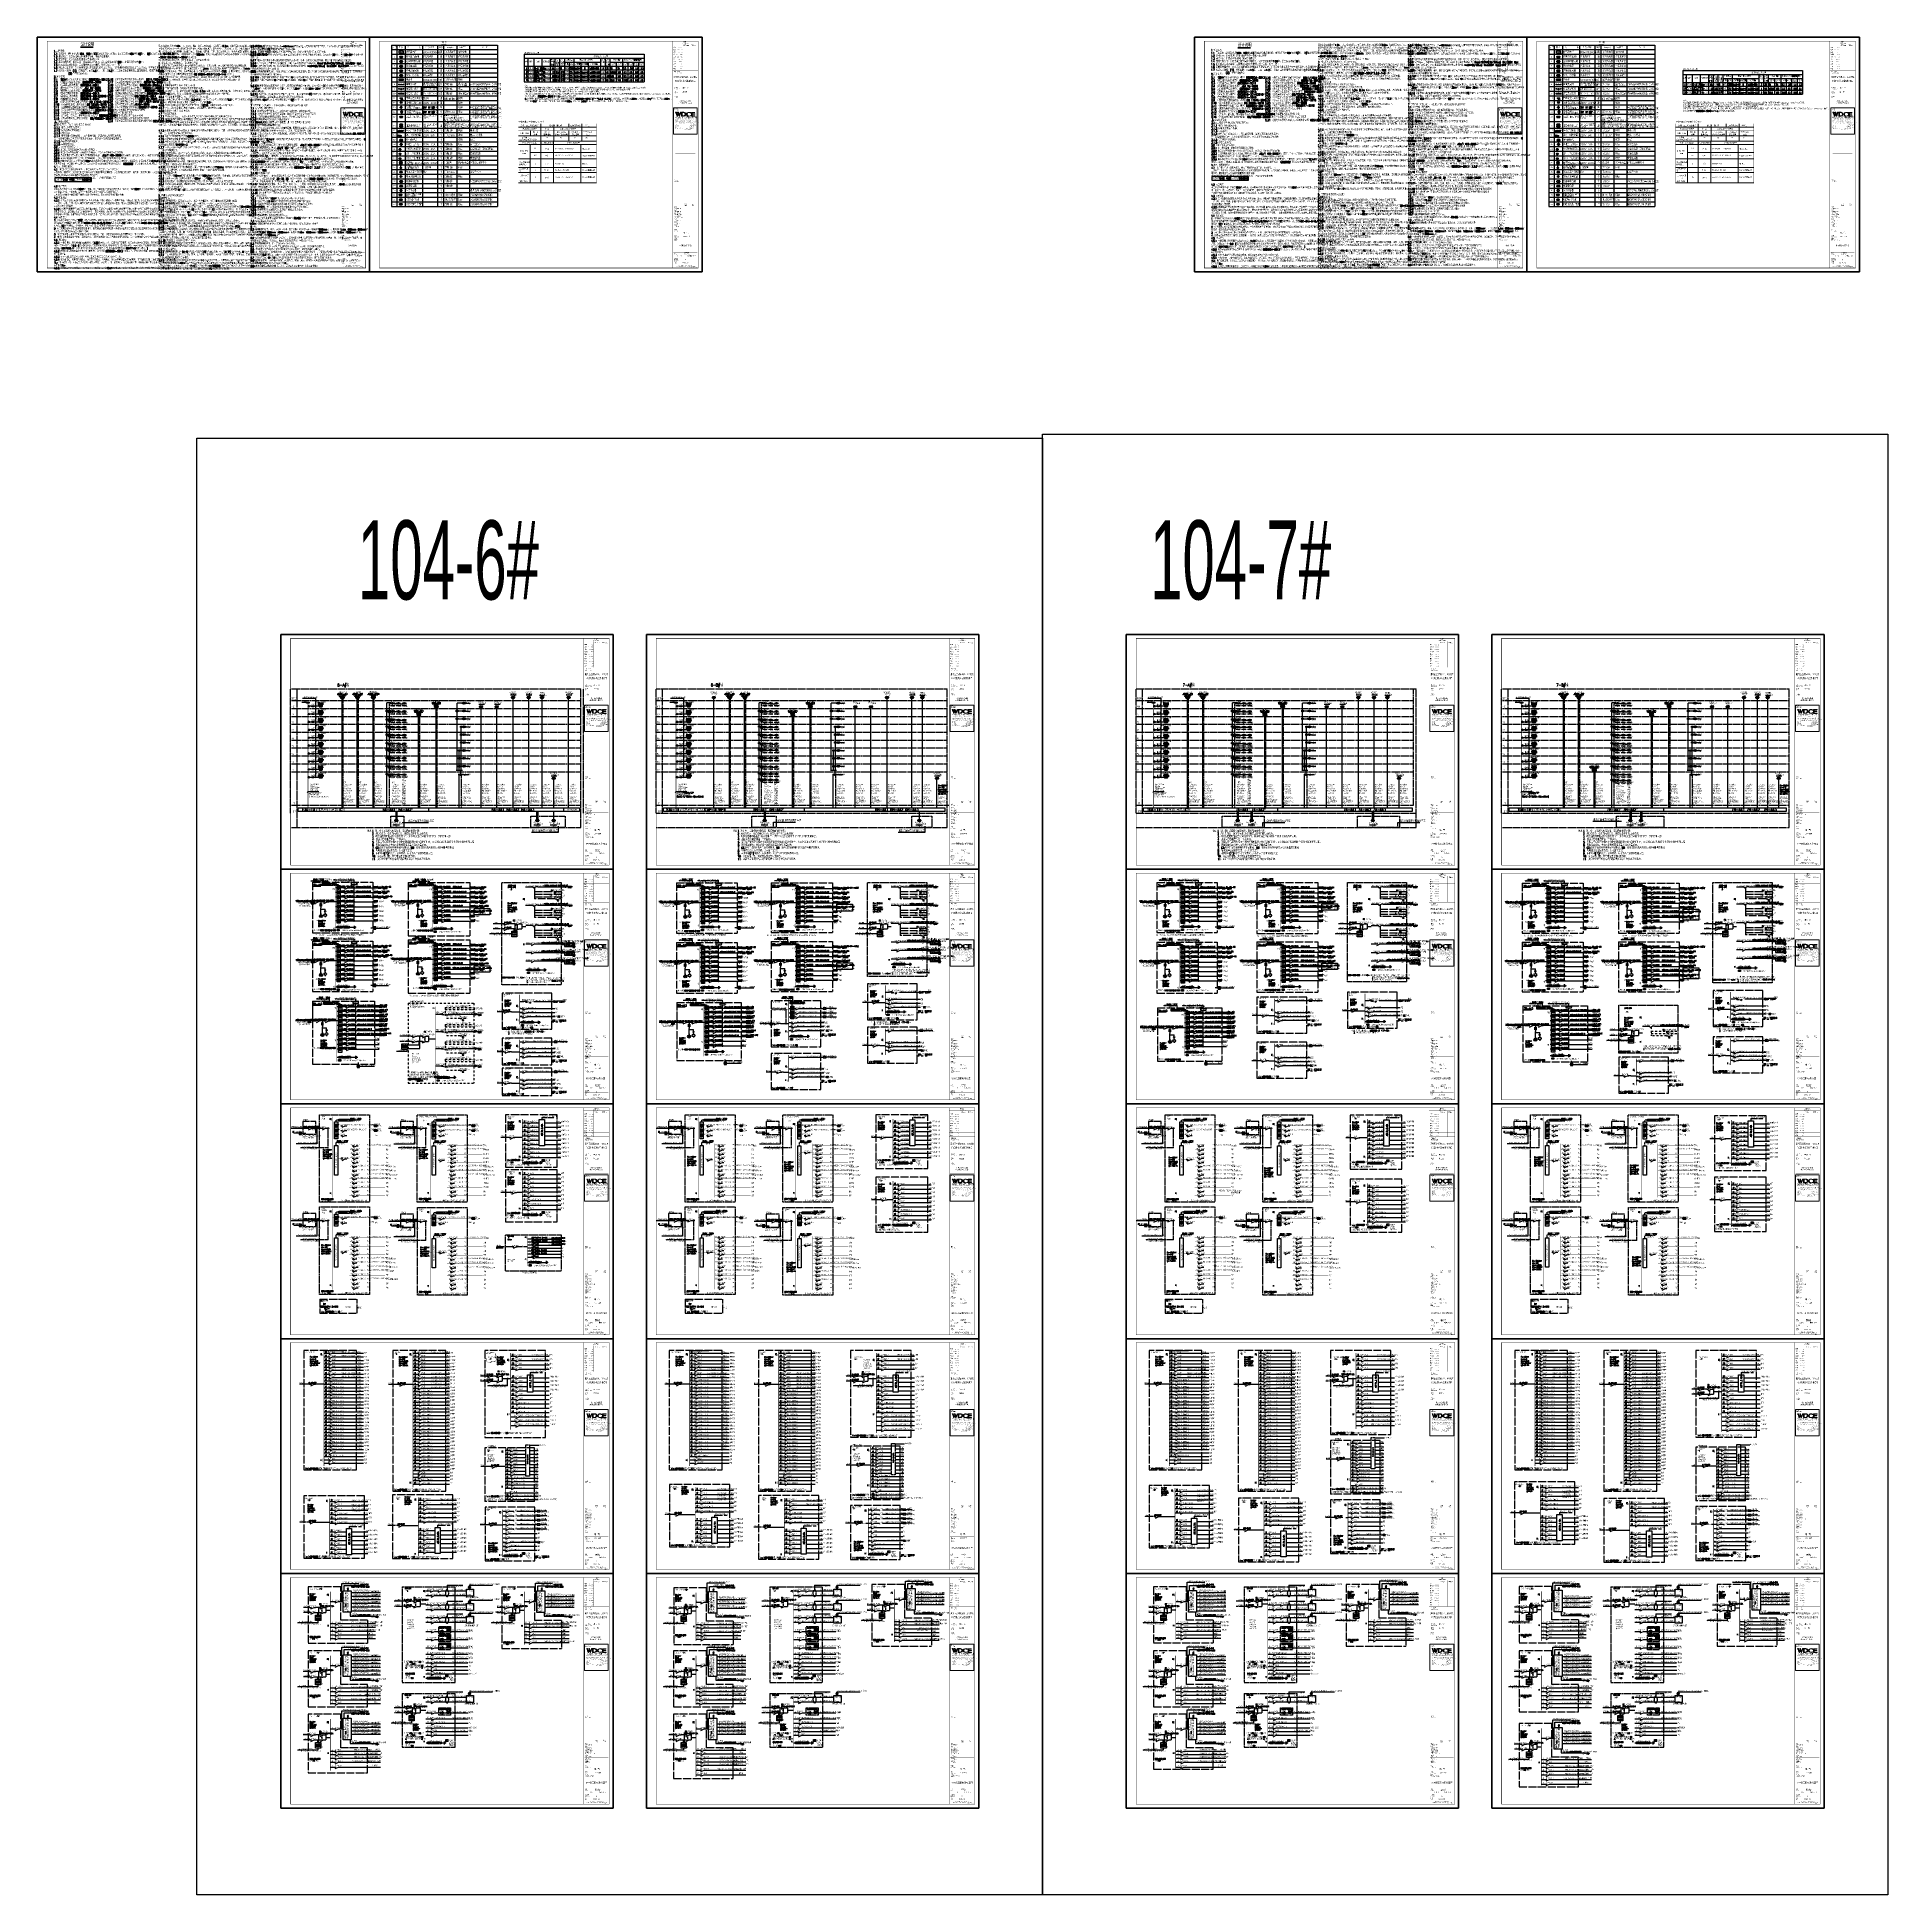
# Model space of a CAD drawing. Extents: x -127004 to 341119, y -13158 to 456864.
import ezdxf
from ezdxf.enums import TextEntityAlignment as Align

# ---------------------------------------------------------------- set-up
doc = ezdxf.new("R2010")
doc.units = 0
doc.header["$LTSCALE"] = 1000
for name, pattern in [('CENTER', [0.6, 0.375, -0.075, 0.075, -0.075]), ('CONTINOUS', [0]), ('DASH', [0.35, 0.25, -0.1]), ('DASHDOT', [1, 0.5, -0.25, 0, -0.25]), ('DOTE', [2.42, 2, -0.2, 0.02, -0.2]), ('HIDDEN', [0.375, 0.25, -0.125])]:
    doc.linetypes.add(name, pattern=pattern)
doc.layers.get('0').update_dxf_attribs({"linetype": 'CONTINUOUS'})
doc.layers.get('Defpoints').update_dxf_attribs({"linetype": 'CONTINUOUS'})
for name, color, linetype in [('ACS_SFG_FM', 3, 'CONTINUOUS'), ('BG-TEXT', 7, 'CONTINUOUS'), ('D-TEXT', 7, 'CONTINUOUS'), ('DIM-动力', 3, 'CONTINUOUS'), ('DIM-照明', 3, 'CONTINUOUS'), ('DIM-箱柜', 3, 'CONTINUOUS'), ('DIM_SYMB', 3, 'CONTINUOUS'), ('DOTLN', 2, 'DASH'), ('DQ', 7, 'CONTINOUS'), ('EL-1', 4, 'DASH'), ('EL-SYSTEM', 4, 'CONTINUOUS'), ('EL-TEXT', 3, 'CONTINUOUS'), ('ELEC-text', 7, 'CONTINUOUS'), ('ELEMENT', 3, 'CONTINUOUS'), ('EQUIP-动力', 3, 'CONTINUOUS'), ('EQUIP-插座', 3, 'CONTINUOUS'), ('EQUIP-消防', 3, 'CONTINUOUS'), ('EQUIP-照明', 3, 'CONTINUOUS'), ('EQUIP-箱柜', 3, 'CONTINUOUS'), ('EQUIP-通讯', 3, 'CONTINUOUS'), ('LAYER3', 7, 'DOTE'), ('PUB_TEXT', 7, 'CONTINUOUS'), ('SHEBEI', 7, 'CONTINUOUS'), ('SIG_TEXT', 7, 'CONTINUOUS'), ('SL', 6, 'CONTINUOUS'), ('TEL_LEAD', 3, 'CONTINUOUS'), ('TEL_SYMB', 3, 'CONTINUOUS'), ('TEL_TEXT', 3, 'CONTINUOUS'), ('TEL_TITLE', 7, 'CONTINUOUS'), ('WIRE', 4, 'CONTINUOUS'), ('WIRE-3', 7, 'CONTINUOUS'), ('WIRE-动力', 50, 'CONTINUOUS'), ('WIRE-照明', 1, 'CONTINUOUS'), ('WIRE-系统', 4, 'CONTINUOUS'), ('XT', 6, 'CONTINUOUS'), ('Z', 7, 'CONTINUOUS'), ('内审意见修改', 2, 'CONTINUOUS'), ('字', 7, 'CONTINUOUS'), ('表格线', 3, 'CONTINUOUS')]:
    doc.layers.add(name, color=color, linetype=linetype)
for name, color, linetype, plot in [('内审要求修改2.10', 6, 'CONTINUOUS', False), ('北京设计监理意见修改', 6, 'CONTINUOUS', False), ('复审意见修改2018.5.25', 4, 'CONTINUOUS', False)]:
    doc.layers.add(name, color=color, linetype=linetype, plot=plot)
doc.styles.add('_COMPLEX', font='ros.shx', dxfattribs={"width": 0.6, "bigfont": 'jd.shx'})
doc.styles.add('_HZTXT', font='ROMANS2', dxfattribs={"width": 0.8, "bigfont": 'HZDF2'})
doc.styles.add('_HZXY', font='ros.shx', dxfattribs={"width": 0.7, "bigfont": 'jd.shx'})
doc.styles.add('_JD', font='ros.shx', dxfattribs={"width": 0.65, "bigfont": 'jd.shx'})
doc.styles.add('_SIMPLEX', font='SIMPLEX.shx', dxfattribs={"width": 0.8})
doc.styles.add('_TCH_DIM', font='SIMPLEX', dxfattribs={"bigfont": 'GBCBIG'})
doc.styles.add('_TCH_LABEL', font='COMPLEX', dxfattribs={"bigfont": 'GBCBIG'})
doc.styles.add('_TEL_DIM', font='ROMANS2', dxfattribs={"width": 0.8, "height": 3.5, "bigfont": 'HZDF2'})
doc.styles.add('_XCSG', font='XCSG.shx', dxfattribs={"width": 0.6})
doc.styles.add('B', font='ROMANS2', dxfattribs={"width": 0.8, "bigfont": 'HZDF2'})
doc.styles.add('COMPLEX', font='COMPLEX')
doc.styles.add('DIM_FONT', font='ROMANS', dxfattribs={"bigfont": 'HZTXT'})
doc.styles.add('DQTU-1', font='gbenor.shx', dxfattribs={"width": 0.8, "bigfont": 'hztxt.shx'})
doc.styles.add('EL-STANDARD', font='ROMANS2', dxfattribs={"width": 0.7, "bigfont": 'HZDF2'})
doc.styles.add('HZDX', font='ros.shx', dxfattribs={"width": 0.75, "height": 500, "bigfont": 'jd.shx'})
doc.styles.add('JD', font='ros.shx', dxfattribs={"width": 0.8, "height": 600, "bigfont": 'hztxt.shx'})
doc.styles.add('ST', font='', dxfattribs={"width": 0.7})
doc.styles.get("Standard").update_dxf_attribs({"font": 'GBENOR', "bigfont": 'GBCBIG'})
doc.styles.add('WMF-Calibri0', font='CALIBRI.TTF')
doc.styles.add('WMF-宋体0', font='')
doc.styles.add('WMF-黑体0', font='simhei.ttf')
doc.styles.add('华文细黑', font='STXIHEI.TTF')
doc.styles.add('图签信息$0$hwxh', font='STXIHEI.TTF')
doc.styles.add('图签信息$0$华文细黑', font='STXIHEI.TTF', dxfattribs={"height": 10})
doc.styles.add('黑体', font='simhei.ttf', dxfattribs={"width": 0.8})
doc.styles.get('ST').set_extended_font_data('SimSun')
doc.styles.get('WMF-宋体0').set_extended_font_data('SimSun')

# ---------------------------------------------------------------- blocks, each defined once
blk = doc.blocks.new('SADF AGF AERG AER GER')
at = {"layer": 'DIM-箱柜'}
blk.add_lwpolyline([(-462150, -1228514), (-378050, -1228514), (-378050, -1287914), (-462150, -1287914)], close=True, dxfattribs=at)
blk = doc.blocks.new('A$C6873132B')
at = {"layer": 'DIM-箱柜'}
blk.add_blockref('SADF AGF AERG AER GER', (378050, 1287914), dxfattribs=at)
blk = doc.blocks.new('A$C12F9105F')
at = {"layer": 'EQUIP-箱柜'}
for p, q in [((262, 180), (69, 180)), ((95, 138), (127, 222)), ((120, 138), (152, 222)), ((145, 138), (177, 222)), ((262, 180), (223, 219)), ((262, 180), (223, 141)), ((262, 180), (301, 219)), ((262, 180), (301, 141)), ((528, 180), (282, 83)), ((528, 180), (771, 180))]:
    blk.add_line(p, q, dxfattribs=at)
blk.add_lwpolyline([(0, 0), (0, 360), (840, 360), (840, 0)], close=True, dxfattribs=at)
blk = doc.blocks.new('$equip$00001428')
for p, q in [((0.75, 0.6), (-0.75, 0.6)), ((-0.75, 0.6), (-0.75, 0)), ((-0.75, 0), (0.75, 0)), ((-0.47, 0.6), (-0.47, 0)), ((0.47, 0.6), (0.47, 0)), ((0.75, 0), (0.75, 0.6))]:
    blk.add_line(p, q)
for p in [(-0.75, 0.3), (0, 0.6), (0, 0), (0.75, 0.3)]:
    blk.add_point(p)
at = {"style": '_TCH_LABEL', "flags": 9}
blk.add_attdef('A', (0, 0), '', height=0.00002, dxfattribs=at)
blk = doc.blocks.new('A$C2D144AE6')
at = {"layer": 'EQUIP-箱柜'}
blk.add_lwpolyline([(0, 378), (378, 378), (378, 0), (0, 0)], close=True, dxfattribs=at)
at = {"layer": 'EQUIP-箱柜', "style": 'EL-STANDARD', "width": 0.7}
blk.add_text('T', height=262, dxfattribs=at).set_placement((138, 46))
blk = doc.blocks.new('$equip$00001416')
for p, q in [((0.75, 0.6), (-0.75, 0.6)), ((-0.75, 0), (0.75, 0.6)), ((-0.75, 0.6), (-0.75, 0)), ((-0.75, 0), (0.75, 0)), ((0.75, 0), (0.75, 0.6))]:
    blk.add_line(p, q)
for p in [(-0.75, 0.3), (0, 0.6), (0, 0), (0.75, 0.3)]:
    blk.add_point(p)
at = {"style": '_TCH_LABEL', "flags": 9}
blk.add_attdef('A', (0, 0), '', height=0.00002, dxfattribs=at)
blk = doc.blocks.new('$equip$00001424')
for p, q in [((-0.75, 0), (0.75, 0.6)), ((-0.75, 0.6), (0.75, 0)), ((0.75, 0.6), (-0.75, 0.6)), ((-0.75, 0.6), (-0.75, 0)), ((-0.75, 0), (0.75, 0)), ((0.75, 0), (0.75, 0.6))]:
    blk.add_line(p, q)
for p in [(-0.75, 0.3), (0, 0.6), (0, 0), (0.75, 0.3)]:
    blk.add_point(p)
at = {"style": '_TCH_LABEL', "flags": 9}
blk.add_attdef('A', (0, 0), '', height=0.00002, dxfattribs=at)
blk = doc.blocks.new('$equip$00001426')
for p, q in [((0.75, 0.6), (-0.75, 0.6)), ((-0.75, 0.6), (-0.75, 0)), ((-0.75, 0), (0.75, 0)), ((-0.38, 0.45), (0.38, 0.45)), ((0.75, 0), (0.75, 0.6))]:
    blk.add_line(p, q)
at = {"linetype": 'DASH'}
blk.add_line((-0.38, 0.3), (0.38, 0.3), dxfattribs=at)
for p in [(-0.75, 0.3), (0, 0.6), (0, 0), (0.75, 0.3)]:
    blk.add_point(p)
at = {"style": '_TCH_LABEL', "flags": 9}
blk.add_attdef('A', (0, 0), '', height=0.00002, dxfattribs=at)
blk = doc.blocks.new('$equip$00001413')
for p, q in [((0.75, 0.6), (-0.75, 0.6)), ((-0.75, 0.6), (-0.75, 0)), ((-0.75, 0), (0.75, 0)), ((0.75, 0), (0.75, 0.6))]:
    blk.add_line(p, q)
for p in [(-0.75, 0.3), (0, 0.6), (0, 0), (0.75, 0.3)]:
    blk.add_point(p)
at = {"style": '_TCH_LABEL', "flags": 9}
blk.add_attdef('A', (0, 0), '', height=0.00002, dxfattribs=at)
blk = doc.blocks.new('*X6')
at = {"color": 0}
for p, q in [((-250, 33), (-83, 200)), ((-250, 68), (-118, 200)), ((-250, 104), (-154, 200)), ((-250, 139), (-189, 200)), ((-250, 174), (-224, 200)), ((-247, 0), (-47, 200)), ((-212, 0), (-12, 200)), ((-177, 0), (23, 200)), ((-141, 0), (59, 200)), ((-106, 0), (94, 200)), ((-71, 0), (129, 200)), ((-35, 0), (165, 200)), ((0, 0), (200, 200)), ((35, 0), (235, 200)), ((71, 0), (250, 179)), ((106, 0), (250, 144)), ((141, 0), (250, 109)), ((177, 0), (250, 73)), ((212, 0), (250, 38)), ((247, 0), (250, 3))]:
    blk.add_line(p, q, dxfattribs=at)
blk = doc.blocks.new('$equip$00001421')
for p, q in [((0.75, 0.6), (-0.75, 0.6)), ((-0.75, 0.6), (-0.75, 0)), ((-0.75, 0), (0.75, 0)), ((0.75, 0), (0.75, 0.6))]:
    blk.add_line(p, q)
at = {"const_width": 0.6}
blk.add_lwpolyline([(-0.75, 0.3), (0.75, 0.3)], dxfattribs=at)
for p in [(-0.75, 0.3), (0, 0.6), (0, 0), (0.75, 0.3)]:
    blk.add_point(p)
at = {"xscale": 0.00300000000061118, "yscale": 0.00300000000061118, "zscale": 0.00300000000061118}
blk.add_blockref('*X6', (0, 0), dxfattribs=at)
at = {"style": '_TCH_LABEL', "flags": 9}
blk.add_attdef('A', (0, 0), '', height=0.00002, dxfattribs=at)
blk = doc.blocks.new('M_M0')
blk.add_line((-0.25, -0.2), (0, -0.75))
for points in [[(0, 0), (0, -0.25)], [(0, -1), (0, -0.75)]]:
    blk.add_lwpolyline(points)
at = {"width": 0.8, "flags": 9}
blk.add_attdef('S', (0.25, -0.5), '', height=0.2, dxfattribs=at)
blk = doc.blocks.new('M_M7')
for p, q in [((-0.25, -0.2), (0, -0.75)), ((-0.05, -0.3), (0.05, -0.2)), ((-0.05, -0.2), (0.05, -0.3))]:
    blk.add_line(p, q)
for points in [[(0, 0), (0, -0.25)], [(0, -0.75), (0, -1)]]:
    blk.add_lwpolyline(points)
at = {"width": 0.8, "flags": 9}
blk.add_attdef('S', (0.25, -0.5), '', height=0.2, dxfattribs=at)
blk = doc.blocks.new('M_M58MSL')
for points in [[(0, 0), (0, -0.17)], [(0, -0.83), (0, -1)]]:
    blk.add_lwpolyline(points)
blk.add_circle((0, -0.5), 0.333)
at = {"style": '_SIMPLEX', "width": 0.8, "flags": 8}
blk.add_attdef('$TEXT$', text='', height=0.333, dxfattribs=at).set_placement((0, -0.5), align=Align.MIDDLE_CENTER)
at = {"width": 0.8, "flags": 9}
blk.add_attdef('S', (0.25, -0.5), '', height=0.2, dxfattribs=at)
blk = doc.blocks.new('M_M12')
for p, q in [((-0.1, -0.72), (-0.1, -0.28)), ((-0.1, -0.28), (0.1, -0.28)), ((0.1, -0.72), (-0.1, -0.72)), ((0.1, -0.28), (0.1, -0.72))]:
    blk.add_line(p, q)
blk.add_lwpolyline([(0, 0), (0, -1)])
at = {"width": 0.8, "flags": 9}
blk.add_attdef('S', (0.25, -0.5), '', height=0.2, dxfattribs=at)
blk = doc.blocks.new('M_M57DRB')
for p, q in [((0.26, -0.37), (-0.26, -0.89)), ((0.26, -0.89), (-0.26, -0.37))]:
    blk.add_line(p, q)
blk.add_lwpolyline([(0, 0), (0, -0.27)])
blk.add_circle((0, -0.63), 0.367)
for points in [[(-0.13, -0.76), (-0.35, -0.54), (0, -0.63), (-0.26, -0.37)], [(-0.22, -0.86), (-0.35, -0.73), (-0.13, -0.76), (-0.35, -0.54)], [(-0.26, -0.89), (-0.26, -0.89), (-0.22, -0.86), (-0.35, -0.73)], [(0.13, -0.5), (0.35, -0.73), (0, -0.63), (0.26, -0.89)], [(0.22, -0.41), (0.35, -0.54), (0.13, -0.5), (0.35, -0.73)], [(0.26, -0.37), (0.26, -0.37), (0.22, -0.41), (0.35, -0.54)]]:
    blk.add_solid(points)
at = {"width": 0.8, "flags": 9}
blk.add_attdef('S', (0.25, -0.5), '', height=0.2, dxfattribs=at)
blk = doc.blocks.new('$equip$00001781')
blk.add_circle((0, 0), 0.5)
at = {"flags": 9}
blk.add_attdef('A', (0, 0), '', height=0.00002, dxfattribs=at)
blk = doc.blocks.new('$equip_U$00000105(JDQINJING)')
for p, q in [((0.5, 1), (-0.5, 1)), ((-0.5, 1), (-0.5, 0)), ((-0.5, 0), (0.5, 0)), ((0.5, 0), (0.5, 1))]:
    blk.add_line(p, q)
for p in [(-0.5, 0.5), (0, 1), (0, 0), (0.5, 0.5)]:
    blk.add_point(p)
at = {"color": 7, "style": '_TEL_DIM'}
blk.add_attdef('$TEXT$', text='', height=0.4, dxfattribs=at).set_placement((0, 0.51), align=Align.MIDDLE_CENTER)
at = {"color": 7, "style": '_TEL_DIM', "flags": 1}
blk.add_attdef('A', text='', height=0.00002, dxfattribs=at).set_placement((0, 0), align=Align.MIDDLE_CENTER)
blk = doc.blocks.new('$element$00000525')
for points in [[(0, 0), (0, -0.25)], [(-0.25, -0.2), (0, -0.75), (0, -1)], [(-0.05, -0.2), (0.05, -0.3)], [(0.05, -0.2), (-0.05, -0.3)]]:
    blk.add_lwpolyline(points)
blk.add_circle((-0.15, -0.42), 0.0615)
at = {"flags": 9}
blk.add_attdef('S', (0, 0), '', height=0.00000667, dxfattribs=at)
blk = doc.blocks.new('M_M8')
for p, q in [((-0.25, -0.2), (0, -0.75)), ((0.05, -0.25), (-0.05, -0.25))]:
    blk.add_line(p, q)
for points in [[(0, 0), (0, -0.25)], [(0, -0.75), (0, -1)]]:
    blk.add_lwpolyline(points)
at = {"style": 'DIM_FONT', "width": 0.8, "flags": 9}
blk.add_attdef('S', (0.25, -0.5), '', height=0.2, dxfattribs=at)
blk = doc.blocks.new('M_M19DXM')
for p, q in [((-0.25, -0.2), (0, -0.75)), ((-0.05, -0.2), (0.05, -0.3)), ((-0.05, -0.3), (0.05, -0.2))]:
    blk.add_line(p, q)
for points in [[(0, 0), (0, -0.25)], [(0, -0.75), (0, -1)]]:
    blk.add_lwpolyline(points)
blk.add_circle((-0.15, -0.42), 0.0615)
at = {"style": 'DIM_FONT', "width": 0.8, "flags": 9}
blk.add_attdef('S', (0.25, -0.5), '', height=0.2, dxfattribs=at)
blk = doc.blocks.new('$element$00000544')
at = {"color": 0}
for points in [[(-0.25, -0.33), (-0.32, -0.33), (-0.32, -0.62), (-0.25, -0.62)], [(-0.32, -0.48), (-0.09, -0.48)], [(0, -1), (0, -0.72), (-0.18, -0.24)], [(0, 0), (0, -0.28)]]:
    blk.add_lwpolyline(points, dxfattribs=at)
at = {"color": 0, "flags": 9}
blk.add_attdef('S', (0, 0), '', height=0.00000667, dxfattribs=at)
blk = doc.blocks.new('$element$00000517')
for points in [[(0, 0), (0, -0.25)], [(0, -1), (0, -0.75), (-0.25, -0.2)]]:
    blk.add_lwpolyline(points)
blk.add_arc((0, -0.2), 0.0501, 86.8202, 273.1798)
blk.add_solid([(-0.32, -0.33), (-0.21, -0.28), (-0.28, -0.42), (-0.17, -0.37)])
at = {"flags": 9}
blk.add_attdef('S', (0, 0), '', height=0.00000667, dxfattribs=at)
blk = doc.blocks.new('$equip$00002457')
for p, q in [((-0.5, 0.5), (-0.5, -0.5)), ((0.5, 0.5), (-0.5, 0.5)), ((0.5, -0.5), (0.5, 0.5)), ((-0.5, -0.5), (0.5, -0.5))]:
    blk.add_line(p, q)
at = {"const_width": 0.05}
blk.add_lwpolyline([(-0.5, 0.5), (0.5, 0.5), (0.5, -0.5), (-0.5, -0.5), (-0.5, 0.5), (0.5, 0.5)], dxfattribs=at)
for p in [(0, 0.5), (-0.5, 0), (0, -0.5), (0.5, 0)]:
    blk.add_point(p)
at = {"color": 7, "style": '_TEL_DIM'}
blk.add_attdef('$TEXT$', text='', height=0.4, dxfattribs=at).set_placement((0.02, -0.01), align=Align.MIDDLE_CENTER)
at = {"color": 7, "style": '_TEL_DIM', "flags": 1}
blk.add_attdef('A', text='', height=0.00002, dxfattribs=at).set_placement((0, 0), align=Align.MIDDLE_CENTER)
blk = doc.blocks.new('$equip$00002601')
for p, q in [((-0.55, -0.9), (-0.55, -0.3)), ((-0.55, -0.3), (0.55, -0.9)), ((0.55, -0.3), (-0.55, -0.9)), ((0, -0.6), (0, -0.25)), ((0.55, -0.3), (0.55, -0.9))]:
    blk.add_line(p, q)
blk.add_circle((0, 0), 0.25)
for p in [(-0.25, 0), (0, 0.25), (0.25, 0), (-0.55, -0.6), (0.55, -0.6)]:
    blk.add_point(p)
at = {"color": 7, "style": '_TEL_DIM'}
blk.add_attdef('$TEXT$', text='', height=0.3, dxfattribs=at).set_placement((0, 0), align=Align.MIDDLE_CENTER)
at = {"color": 7, "style": '_TEL_DIM', "flags": 1}
blk.add_attdef('A', text='', height=0.00002, dxfattribs=at).set_placement((0, 0), align=Align.MIDDLE_CENTER)
blk = doc.blocks.new('$equip$00001948')
blk.add_circle((0, 0), 0.5)
for centre, radius, start, end in [((-0.07, -0.27), 0.0768, 17.22719, 184.21643), ((0.07, -0.23), 0.0769, 197.25914, 5.11794)]:
    blk.add_arc(centre, radius, start, end)
at = {"layer": 'TEL_TEXT', "style": '_TEL_DIM'}
blk.add_attdef('$TEXT$', text='', height=0.4, dxfattribs=at).set_placement((0, 0.14), align=Align.MIDDLE_CENTER)
at = {"layer": 'TEL_TEXT', "style": '_TEL_DIM', "flags": 1}
blk.add_attdef('A', text='', height=0.00002, dxfattribs=at).set_placement((0, 0), align=Align.MIDDLE_CENTER)
blk = doc.blocks.new('*X4')
at = {"color": 0}
for p, q in [((-250, 33), (-183, 100)), ((-250, 68), (-218, 100)), ((-247, 0), (-147, 100)), ((-212, 0), (-112, 100)), ((-177, 0), (-77, 100)), ((-141, 0), (-41, 100)), ((-106, 0), (-6, 100)), ((-71, 0), (29, 100)), ((-35, 0), (65, 100)), ((0, 0), (100, 100)), ((35, 0), (135, 100)), ((71, 0), (171, 100)), ((106, 0), (206, 100)), ((141, 0), (241, 100)), ((177, 0), (250, 73)), ((212, 0), (250, 38)), ((247, 0), (250, 3))]:
    blk.add_line(p, q, dxfattribs=at)
blk = doc.blocks.new('$equip$00001414')
for p, q in [((0.75, 0.6), (-0.75, 0.6)), ((-0.75, 0.6), (-0.75, 0)), ((-0.75, 0.3), (0.75, 0.3)), ((-0.75, 0), (0.75, 0)), ((0.75, 0), (0.75, 0.6))]:
    blk.add_line(p, q)
at = {"const_width": 0.3}
blk.add_lwpolyline([(-0.75, 0.15), (0.75, 0.15)], dxfattribs=at)
for p in [(-0.75, 0.3), (0, 0.6), (0, 0), (0.75, 0.3)]:
    blk.add_point(p)
at = {"xscale": 0.00300000000061118, "yscale": 0.00300000000061118, "zscale": 0.00300000000061118}
blk.add_blockref('*X4', (0, 0), dxfattribs=at)
at = {"style": '_TCH_LABEL', "flags": 9}
blk.add_attdef('A', (0, 0), '', height=0.00002, dxfattribs=at)
blk = doc.blocks.new('*X33')
at = {"color": 0}
for p, q in [((-247, 0), (-246, 2)), ((-212, 0), (-187, 25)), ((-177, 0), (-128, 49)), ((-141, 0), (-69, 72)), ((-106, 0), (-10, 96)), ((-71, 0), (49, 120)), ((-35, 0), (108, 143)), ((0, 0), (167, 167)), ((35, 0), (226, 190)), ((71, 0), (250, 179)), ((106, 0), (250, 144)), ((141, 0), (250, 109)), ((177, 0), (250, 73)), ((212, 0), (250, 38)), ((247, 0), (250, 3))]:
    blk.add_line(p, q, dxfattribs=at)
blk = doc.blocks.new('$equip$00001425')
for p, q in [((-0.75, 0), (0.75, 0.6)), ((0.75, 0.6), (-0.75, 0.6)), ((-0.75, 0.6), (-0.75, 0)), ((-0.75, 0), (0.75, 0)), ((0.75, 0), (0.75, 0.6))]:
    blk.add_line(p, q)
for p in [(-0.75, 0.3), (0, 0.6), (0, 0), (0.75, 0.3)]:
    blk.add_point(p)
blk.add_solid([(-0.75, 0), (0.75, 0), (0.75, 0.6)])
at = {"xscale": 0.00300000000061118, "yscale": 0.00300000000061118, "zscale": 0.00300000000061118}
blk.add_blockref('*X33', (0, 0), dxfattribs=at)
at = {"style": '_TCH_LABEL', "flags": 9}
blk.add_attdef('A', (0, 0), '', height=0.00002, dxfattribs=at)
blk = doc.blocks.new('$equip$00002046')
for p, q in [((0.5, 0), (-0.5, 0)), ((-0.5, 0), (-0.5, -1)), ((0.5, -1), (0.5, 0)), ((-0.5, -1), (0.5, -1))]:
    blk.add_line(p, q)
for p in [(0, 0), (-0.5, -0.5), (0, -1), (0.5, -0.5)]:
    blk.add_point(p)
at = {"layer": 'TEL_TEXT', "style": '_TEL_DIM', "flags": 1}
blk.add_attdef('A', text='', height=0.00002, dxfattribs=at).set_placement((0, 0), align=Align.MIDDLE_CENTER)
at = {"layer": 'TEL_TEXT', "style": '_TEL_DIM'}
blk.add_attdef('$TEXT$', text='', height=0.4, dxfattribs=at).set_placement((0, -0.5), align=Align.MIDDLE_CENTER)
blk = doc.blocks.new('$TelecSys$00000014')
blk.add_line((0.4, 0.4), (-0.4, -0.4))
at = {"width": 0.8}
blk.add_attdef('N', text='', height=1, dxfattribs=at).set_placement((0, 1.1), align=Align.MIDDLE)
blk = doc.blocks.new('$equip$00001977')
for centre in [(0, -0.5), (0, -1.25)]:
    blk.add_circle(centre, 0.5)
for p in [(0, 0), (-0.5, -1.25), (0, -1.75), (0.5, -1.25)]:
    blk.add_point(p)
at = {"flags": 9}
blk.add_attdef('A', (0, 0), '', height=0.00002, dxfattribs=at)
blk = doc.blocks.new('$element$00000577')
at = {"const_width": 0.0233}
for points in [[(0, 0), (0, -0.25)], [(-0.25, -0.2), (0, -0.75), (0, -1)]]:
    blk.add_lwpolyline(points, dxfattribs=at)
blk.add_arc((-0.01, -0.19), 0.0589, 81.8699, 278.1301)
at = {"flags": 9}
blk.add_attdef('S', (0, 0), '', height=0.00000667, dxfattribs=at)
blk = doc.blocks.new('A$C06496FC3')
h = blk.add_hatch()
h.set_pattern_fill('ANSI31', color=256, scale=10, style=0)
h.set_pattern_definition([(45, (-201584.4355, -30791.5509), (-0.707106781, 0.707106781), [])])
h.paths.add_polyline_path([(-567, -212), (-614, -109), (-841, -212), (-794, -315)])
blk.add_lwpolyline([(-794, -315), (-567, -212), (-614, -109), (-841, -212)], close=True)
at = {"layer": 'DQ'}
for p, q in [((-1500, 0), (-1979, 0)), ((-1810, 115), (-1545, -119)), ((-1555, 133), (-1796, -124)), ((-1500, 225), (-1500, -234))]:
    blk.add_line(p, q, dxfattribs=at)
at = {"layer": 'ELEMENT', "xscale": 1500, "yscale": 1500, "zscale": 1500, "rotation": 90}
blk.add_blockref('$element$00000577', (-1500, 0), dxfattribs=at)
blk = doc.blocks.new('$equip$00001811')
blk.add_circle((0, 0), 0.5)
for centre, radius, start, end in [((-0.07, -0.27), 0.0768, 17.22719, 184.21643), ((0.07, -0.23), 0.0769, 197.25914, 5.11794)]:
    blk.add_arc(centre, radius, start, end)
at = {"color": 7, "style": '_TEL_DIM'}
blk.add_attdef('$TEXT$', text='', height=0.4, dxfattribs=at).set_placement((0, 0.14), align=Align.MIDDLE_CENTER)
at = {"color": 7, "style": '_TEL_DIM', "flags": 1}
blk.add_attdef('A', text='', height=0.00002, dxfattribs=at).set_placement((0, 0), align=Align.MIDDLE_CENTER)
blk = doc.blocks.new('A$C358712B1')
at = {"layer": 'D-TEXT', "style": '_HZTXT', "width": 0.45}
blk.add_text('注：出线回路及保护开关需待二次精装深化设计后方可订货生产', height=400, dxfattribs=at).set_placement((5569, 124))
blk = doc.blocks.new('M_M24')
for p, q in [((-0.25, -0.375), (0.25, -0.375)), ((-0.1875, -0.5), (0.1875, -0.5)), ((-0.0625, -0.625), (0.0625, -0.625))]:
    blk.add_line(p, q)
blk.add_lwpolyline([(0, 0), (0, -0.375)])
at = {"width": 0.8, "flags": 9}
blk.add_attdef('S', (0.25, -0.5), '', height=0.2, dxfattribs=at)
blk = doc.blocks.new('M_M17')
for p, q in [((-0.1, -0.72), (-0.1, -0.28)), ((-0.1, -0.28), (0.1, -0.28)), ((0.1, -0.72), (-0.1, -0.72)), ((0, -0.38), (0, -0.72)), ((0.1, -0.28), (0.1, -0.72))]:
    blk.add_line(p, q)
for points in [[(0, 0), (0, -0.28)], [(0, -0.72), (0, -1)]]:
    blk.add_lwpolyline(points)
for points in [[(-0.03, -0.57), (0.03, -0.57), (0, -0.37), (0.03, -0.57)], [(0.03, -0.57), (0, -0.37), (-0.03, -0.57), (0.03, -0.57)], [(0, -0.37), (-0.03, -0.57), (0.03, -0.57), (0, -0.37)]]:
    blk.add_solid(points)
at = {"width": 0.8, "flags": 9}
blk.add_attdef('S', (0.25, -0.5), '', height=0.2, dxfattribs=at)
blk = doc.blocks.new('T1')
at = {"layer": 'DOTLN', "linetype": 'DASH', "elevation": -4260}
blk.add_lwpolyline([(42028, 231032), (45043, 231032), (45043, 230576), (42028, 230576)], close=True, dxfattribs=at)
at = {"layer": 'ELEMENT', "elevation": -4260}
blk.add_lwpolyline([(42254, 230674), (42254, 230934), (42764, 230934), (42764, 230674)], close=True, dxfattribs=at)
at = {"layer": 'TEL_TEXT', "ltscale": 2}
blk.add_lwpolyline([(41994, 230241), (42528, 230241), (42528, 229865), (41994, 229865)], close=True, dxfattribs=at)
at = {"layer": 'WIRE-照明'}
for p, q in [((41567, 230804), (42330, 230804)), ((42330, 230804), (43480, 230804)), ((44980, 230804), (45793, 230804))]:
    blk.add_line(p, q, dxfattribs=at)
at = {"layer": 'ELEMENT', "yscale": 1500, "zscale": 1500}
for name, p, xscale, rotation in [('M_M17', (44980, 230804), -1500, 270), ('M_M24', (45793, 230804), 1500, 90)]:
    blk.add_blockref(name, p, dxfattribs=dict(at, xscale=xscale, rotation=rotation))
at = {"layer": 'TEL_TEXT', "ltscale": 2, "style": '_COMPLEX'}
for s, width, p in [('3X63A      TSY1-B40', 0.5, (42222, 231075)), ('T1', 0.6, (42135, 229861)), ('SPD/4P', 0.6, (43255, 229838)), ('10/350us', 0.6, (44372, 229857)), ('Iimp≥12.5kA', 0.6, (45671, 229858)), ('Up≤2.5kV', 0.6, (47309, 229868))]:
    blk.add_text(s, height=350, dxfattribs=dict(at, width=width)).set_placement(p)
blk = doc.blocks.new('T2')
at = {"layer": 'DOTLN', "linetype": 'DASH'}
blk.add_lwpolyline([(90187, 212212), (93515, 212212), (93515, 211702), (90187, 211702)], close=True, dxfattribs=at)
at = {"layer": 'ELEMENT'}
blk.add_lwpolyline([(90398, 211827), (90398, 212087), (90908, 212087), (90908, 211827)], close=True, dxfattribs=at)
at = {"layer": 'TEL_TEXT', "ltscale": 2}
blk.add_lwpolyline([(94753, 212803), (95266, 212803), (95266, 212299), (94753, 212299)], close=True, dxfattribs=at)
at = {"layer": 'WIRE-照明'}
for p, q in [((89771, 211957), (91898, 211957)), ((93398, 211957), (94211, 211957))]:
    blk.add_line(p, q, dxfattribs=at)
at = {"layer": 'ELEMENT', "yscale": 1500, "zscale": 1500}
for name, p, xscale, rotation in [('M_M17', (93398, 211957), -1500, 270), ('M_M24', (93805, 211957), 1500, 90)]:
    blk.add_blockref(name, p, dxfattribs=dict(at, xscale=xscale, rotation=rotation))
at = {"layer": 'TEL_TEXT', "ltscale": 2, "style": '_COMPLEX', "width": 0.6}
for s, p in [('3X63A   TSY1-B60', (90622, 212242)), ('SPD/4P', (95563, 212426)), ('8/20us', (95563, 212005)), ('Up≤2.5kV', (95615, 211275)), ('In≥5kA', (95615, 211621))]:
    blk.add_text(s, height=350, dxfattribs=at).set_placement(p)
at = {"layer": 'TEL_TEXT', "style": '_TEL_DIM', "width": 0.64}
blk.add_text('T2', height=500, dxfattribs=at).set_placement((94798, 212299))
blk = doc.blocks.new('$equip$00002700')
for p, q in [((-0.75, 0.6), (-0.75, 0)), ((0.75, 0.6), (-0.75, 0.6)), ((-0.75, 0), (0.75, 0)), ((0.75, 0), (0.75, 0.6))]:
    blk.add_line(p, q)
at = {"const_width": 0.04}
blk.add_lwpolyline([(-0.75, 0.6), (-0.75, 0), (0.75, 0), (0.75, 0.6), (-0.75, 0.6), (-0.75, 0)], dxfattribs=at)
for p in [(-0.75, 0.3), (0, 0.6), (0, 0), (0.75, 0.3)]:
    blk.add_point(p)
at = {"color": 7}
blk.add_attdef('$TEXT$', text='', height=0.5, dxfattribs=at).set_placement((0, 0.3), align=Align.MIDDLE_CENTER)
at = {"color": 7, "style": '_TEL_DIM', "flags": 1}
for tag in ['A', 'REMARK']:
    blk.add_attdef(tag, text='', height=0.00002, dxfattribs=at).set_placement((0, 0), align=Align.MIDDLE_CENTER)
blk = doc.blocks.new('$equip$00002755')
for p, q in [((0.5, 0.5), (-0.5, 0.5)), ((-0.5, 0.5), (-0.5, -0.5)), ((0.5, -0.5), (0.5, 0.5)), ((-0.5, -0.5), (0.5, -0.5))]:
    blk.add_line(p, q)
at = {"const_width": 0.04}
blk.add_lwpolyline([(-0.5, 0.5), (0.5, 0.5), (0.5, -0.5), (-0.5, -0.5), (-0.5, 0.5), (0.5, 0.5)], dxfattribs=at)
for p in [(-0.5, 0), (0, 0.5), (0.5, 0), (-0.03, -0.5)]:
    blk.add_point(p)
at = {"color": 7}
blk.add_attdef('$TEXT$', text='', height=0.4, dxfattribs=at).set_placement((0.03, -0.01), align=Align.MIDDLE_CENTER)
at = {"color": 7, "flags": 1}
for tag, height, p in [('A', 0.00002, (0, 0)), ('B', 0.4, (0.75, -0.25))]:
    blk.add_attdef(tag, text='', height=height, dxfattribs=at).set_placement(p, align=Align.MIDDLE_CENTER)
blk = doc.blocks.new('$equip$00001164')
for p, q in [((-1.2, 0.66), (-1.2, 0.16)), ((-1.2, 0.41), (1.2, 0.41)), ((0, 0.41), (0, 0)), ((0, 0), (0, 0)), ((1.2, 0.66), (1.2, 0.16))]:
    blk.add_line(p, q)
at = {"const_width": 0.14}
for points in [[(-1.2, 0.41), (1.2, 0.41)], [(-0.28, 0), (0.28, 0)]]:
    blk.add_lwpolyline(points, dxfattribs=at)
for p in [(-1.2, 0.41), (0, 0.41), (0, 0), (1.2, 0.41)]:
    blk.add_point(p)
at = {"flags": 9}
blk.add_attdef('A', (0, 0), '', height=0.00002, dxfattribs=at)
blk = doc.blocks.new('$equip$00001149')
for p, q in [((-0.35, 0.35), (0.35, -0.35)), ((0.35, 0.35), (-0.35, -0.35))]:
    blk.add_line(p, q)
for radius in [0.5, 0.2]:
    blk.add_circle((0, 0), radius)
for points in [[(-0.17, 0.1), (0.17, 0.1), (-0.2, 0), (0.2, 0)], [(-0.17, -0.1), (0.17, -0.1), (-0.2, 0), (0.2, 0)], [(-0.1, 0.17), (0.1, 0.17), (-0.17, 0.1), (0.17, 0.1)], [(0, 0.2), (0, 0.2), (-0.1, 0.17), (0.1, 0.17)], [(-0.1, -0.17), (0.1, -0.17), (-0.17, -0.1), (0.17, -0.1)], [(0, -0.2), (0, -0.2), (-0.1, -0.17), (0.1, -0.17)]]:
    blk.add_solid(points)
at = {"flags": 9}
blk.add_attdef('A', (0, 0), '', height=0.00002, dxfattribs=at)
blk = doc.blocks.new('$equip$00002534')
for p, q in [((-0.72, 0.66), (-0.72, 0)), ((0.72, 0.66), (-0.72, 0.66)), ((-0.72, 0), (0.72, 0)), ((0.72, 0), (0.72, 0.66))]:
    blk.add_line(p, q)
at = {"const_width": 0.04}
blk.add_lwpolyline([(-0.72, 0.66), (-0.72, 0), (0.72, 0), (0.72, 0.66), (-0.72, 0.66), (-0.72, 0)], dxfattribs=at)
for p in [(-0.72, 0.33), (0, 0.66), (0, 0), (0.72, 0.33)]:
    blk.add_point(p)
at = {"color": 7, "style": '_TEL_DIM'}
blk.add_attdef('$TEXT$', text='', height=0.4, dxfattribs=at).set_placement((0, 0.33), align=Align.MIDDLE_CENTER)
at = {"color": 7, "style": '_TEL_DIM', "flags": 1}
blk.add_attdef('A', text='', height=0.00002, dxfattribs=at).set_placement((0, 0), align=Align.MIDDLE_CENTER)
blk = doc.blocks.new('$equip$00002540')
blk.add_hatch(color=256).paths.add_polyline_path([(0.24, 0.37), (0.24, 0.23), (0.53, 0.3)])
for p, q in [((-0.72, 0.6), (-0.72, 0)), ((0.72, 0.6), (-0.72, 0.6)), ((-0.72, 0), (0.72, 0)), ((0.24, 0.37), (0.24, 0.23)), ((0.53, 0.3), (0.24, 0.37)), ((0.24, 0.23), (0.53, 0.3)), ((0.72, 0), (0.72, 0.6))]:
    blk.add_line(p, q)
at = {"color": 7}
blk.add_line((-0.48, 0.3), (0.48, 0.3), dxfattribs=at)
at = {"const_width": 0.04}
blk.add_lwpolyline([(-0.72, 0.6), (-0.72, 0), (0.72, 0), (0.72, 0.6), (-0.72, 0.6), (-0.72, 0)], dxfattribs=at)
for p in [(-0.72, 0.3), (0, 0.6), (0, 0), (0.72, 0.3)]:
    blk.add_point(p)
at = {"color": 7, "style": '_TEL_DIM', "flags": 1}
blk.add_attdef('A', text='', height=0.00002, dxfattribs=at).set_placement((0, 0), align=Align.MIDDLE_CENTER)
blk = doc.blocks.new('$equip$00001964')
for p, q in [((0.15, 0.36), (0.62, 0.83)), ((0.4, 0.61), (0.54, 0.47)), ((0.51, 0.72), (0.65, 0.58)), ((0.62, 0.83), (0.77, 0.69))]:
    blk.add_line(p, q)
blk.add_circle((0, 0.21), 0.208)
for p in [(-0.21, 0.21), (0, 0.42), (0, 0), (0.21, 0.21)]:
    blk.add_point(p)
for points in [[(-0.18, 0.31), (0.18, 0.31), (-0.21, 0.21), (0.21, 0.21)], [(-0.18, 0.1), (0.18, 0.1), (-0.21, 0.21), (0.21, 0.21)], [(-0.1, 0.39), (0.1, 0.39), (-0.18, 0.31), (0.18, 0.31)], [(-0.1, 0.03), (0.1, 0.03), (-0.18, 0.1), (0.18, 0.1)], [(0, 0.42), (0, 0.42), (-0.1, 0.39), (0.1, 0.39)], [(0, 0), (0, 0), (-0.1, 0.03), (0.1, 0.03)]]:
    blk.add_solid(points)
at = {"layer": 'TEL_TEXT', "style": '_TEL_DIM', "flags": 1}
blk.add_attdef('A', text='', height=0.00002, dxfattribs=at).set_placement((0, 0), align=Align.MIDDLE_CENTER)
blk = doc.blocks.new('$equip$00001304')
for p, q in [((-0.62, -0.13), (-0.62, 0.13)), ((-0.62, 0.13), (-0.1, 0.02)), ((0.62, 0.13), (0.1, 0.02)), ((0.62, -0.13), (0.62, 0.13)), ((-0.1, -0.02), (-0.62, -0.13)), ((0.1, -0.02), (0.62, -0.13))]:
    blk.add_line(p, q)
for radius in [0.688, 0.104]:
    blk.add_circle((0, 0), radius)
at = {"flags": 9}
blk.add_attdef('A', (0, 0), '', height=0.00002, dxfattribs=at)
blk = doc.blocks.new('_LINKPT1')
blk.add_line((0, 0), (0, 0))
blk = doc.blocks.new('M_Z0')
for p, q in [((0.75, 0.6), (-0.75, 0.6)), ((-0.75, 0.6), (-0.75, 0)), ((-0.75, 0), (0.75, 0)), ((0.75, 0), (0.75, 0.6))]:
    blk.add_line(p, q)
for p in [(-0.75, 0.3), (0, 0.6), (0, 0), (0.75, 0.3)]:
    blk.add_blockref('_LINKPT1', p)
at = {"width": 0.8, "flags": 9}
blk.add_attdef('A', (0, 0), '', height=0.00003, dxfattribs=at)
blk = doc.blocks.new('$equip$00001160')
for p, q in [((-1.2, 0.42), (-1.2, -0.42)), ((-1.2, 0.17), (1.2, 0.17)), ((1.2, 0.42), (1.2, -0.42)), ((-1.2, -0.17), (1.2, -0.17))]:
    blk.add_line(p, q)
at = {"const_width": 0.1}
for points in [[(-1.2, 0.17), (1.2, 0.17)], [(-1.2, -0.17), (1.2, -0.17)]]:
    blk.add_lwpolyline(points, dxfattribs=at)
at = {"layer": 'EQUIP-照明'}
for p in [(-1.2, 0), (0, 0.17), (1.2, 0), (0, -0.17)]:
    blk.add_point(p, dxfattribs=at)
at = {"layer": 'EQUIP-照明', "flags": 9}
blk.add_attdef('A', (0, 0), '', height=0.00002, dxfattribs=at)
blk = doc.blocks.new('$equip$00001147')
blk.add_circle((0, 0), 0.5)
at = {"flags": 9}
blk.add_attdef('A', (0, 0), '', height=0.00002, dxfattribs=at)
blk = doc.blocks.new('$equip_U$00000361(HT0578)')
for p in [(-0.5, 0), (0, 0.5), (0.5, 0), (0, -0.5)]:
    blk.add_point(p)
blk.add_blockref('$equip$00001147', (0, 0))
at = {"color": 7, "style": '_TEL_DIM'}
blk.add_attdef('$TEXT$', text='', height=0.5, dxfattribs=at).set_placement((0, 0), align=Align.MIDDLE_CENTER)
at = {"color": 7, "style": '_TEL_DIM', "flags": 1}
for tag in ['A', 'REMARK']:
    blk.add_attdef(tag, text='', height=0.000025, dxfattribs=at).set_placement((0, 0), align=Align.MIDDLE_CENTER)
blk = doc.blocks.new('$equip_U$00000061(HT0578)')
for p, q in [((-0.5, 0), (0.5, 0)), ((0.57, -0.57), (0.96, -0.96))]:
    blk.add_line(p, q)
blk.add_circle((0.46, -0.46), 0.167)
blk.add_arc((0, 0), 0.5, 180, 0)
for p in [(-0.5, 0), (0, 0), (0.5, 0), (0, -0.5)]:
    blk.add_point(p)
for points in [[(0.43, -0.25), (-0.43, -0.25), (0.5, 0), (-0.5, 0)], [(0.25, -0.43), (-0.25, -0.43), (0.43, -0.25), (-0.43, -0.25)], [(0, -0.5), (0, -0.5), (0.25, -0.43), (-0.25, -0.43)], [(0.29, -0.46), (0.29, -0.46), (0.31, -0.37), (0.31, -0.54)], [(0.31, -0.37), (0.31, -0.54), (0.37, -0.31), (0.37, -0.6)], [(0.37, -0.31), (0.37, -0.6), (0.46, -0.29), (0.46, -0.62)], [(0.54, -0.31), (0.54, -0.6), (0.46, -0.29), (0.46, -0.62)], [(0.6, -0.37), (0.6, -0.54), (0.54, -0.31), (0.54, -0.6)], [(0.62, -0.46), (0.62, -0.46), (0.6, -0.37), (0.6, -0.54)]]:
    blk.add_solid(points)
at = {"style": '_TEL_DIM', "flags": 1}
blk.add_attdef('A', text='', height=0.000025, dxfattribs=at).set_placement((0, 0), align=Align.MIDDLE_CENTER)
blk = doc.blocks.new('$equip$00002542')
h = blk.add_hatch(color=256)
h.paths.add_polyline_path([(-0.21, 0.29), (-0.5, 0.22), (-0.21, 0.22)])
h.paths.add_polyline_path([(-0.21, 0.22), (-0.5, 0.22), (-0.21, 0.15)])
h.paths.add_polyline_path([(0.21, 0.47), (0.21, 0.33), (0.5, 0.4)])
for p, q in [((-0.72, 0.6), (-0.72, 0)), ((0.72, 0.6), (-0.72, 0.6)), ((-0.72, 0), (0.72, 0)), ((-0.21, 0.29), (-0.5, 0.22)), ((-0.5, 0.22), (-0.21, 0.15)), ((-0.21, 0.15), (-0.21, 0.29)), ((0.21, 0.47), (0.21, 0.33)), ((0.5, 0.4), (0.21, 0.47)), ((0.21, 0.33), (0.5, 0.4)), ((0.72, 0), (0.72, 0.6))]:
    blk.add_line(p, q)
at = {"color": 7}
for p, q in [((-0.51, 0.4), (0.45, 0.4)), ((-0.5, 0.22), (0.51, 0.22))]:
    blk.add_line(p, q, dxfattribs=at)
blk.add_lwpolyline([(-0.72, 0.6), (-0.72, 0), (0.72, 0), (0.72, 0.6), (-0.72, 0.6), (-0.72, 0)])
for p in [(-0.72, 0.3), (0, 0.6), (0, 0), (0.72, 0.3)]:
    blk.add_point(p)
at = {"color": 7, "style": '_TEL_DIM', "flags": 1}
blk.add_attdef('A', text='', height=0.00002, dxfattribs=at).set_placement((0, 0), align=Align.MIDDLE_CENTER)
blk = doc.blocks.new('$equip$00002604')
blk.add_hatch(color=256).paths.add_polyline_path([(0.3, 0.5, 1), (-0.3, 0.5, 1)])
for p, q in [((-0.4, 0.9), (-0.2, 0.7)), ((-0.4, 0.1), (-0.2, 0.3)), ((0.2, 0.7), (0.4, 0.9)), ((0.2, 0.3), (0.4, 0.1))]:
    blk.add_line(p, q)
at = {"const_width": 0.04}
blk.add_lwpolyline([(-0.5, 1), (-0.5, 0), (0.5, 0), (0.5, 1), (-0.5, 1), (-0.5, 0)], dxfattribs=at)
blk.add_lwpolyline([(-0.5, 1), (-0.5, 0), (0.5, 0), (0.5, 1)], close=True)
blk.add_circle((0, 0.5), 0.275)
for p in [(-0.5, 0.5), (0, 1), (0, 0), (0.5, 0.5)]:
    blk.add_point(p)
at = {"color": 7, "style": '_TEL_DIM', "flags": 1}
blk.add_attdef('A', text='', height=0.000025, dxfattribs=at).set_placement((0, 0), align=Align.MIDDLE_CENTER)
blk = doc.blocks.new('$equip$00001159')
for p, q in [((-1.2, 0.25), (-1.2, -0.25)), ((-1.2, 0), (1.2, 0)), ((1.2, 0.25), (1.2, -0.25))]:
    blk.add_line(p, q)
at = {"const_width": 0.14}
blk.add_lwpolyline([(-1.2, 0), (1.2, 0)], dxfattribs=at)
at = {"layer": 'EQUIP-照明'}
for p in [(-1.2, 0), (0, 0), (1.2, 0)]:
    blk.add_point(p, dxfattribs=at)
at = {"layer": 'EQUIP-照明', "flags": 9}
blk.add_attdef('A', (0, 0), '', height=0.00002, dxfattribs=at)
blk = doc.blocks.new('$equip$00001962')
for p, q in [((0.15, 0.36), (0.63, 0.83)), ((0.63, 0.83), (0.77, 0.69))]:
    blk.add_line(p, q)
blk.add_circle((0, 0.21), 0.208)
for p in [(-0.21, 0.21), (0, 0.42), (0, 0), (0.21, 0.21)]:
    blk.add_point(p)
for points in [[(-0.18, 0.31), (0.18, 0.31), (-0.21, 0.21), (0.21, 0.21)], [(-0.18, 0.1), (0.18, 0.1), (-0.21, 0.21), (0.21, 0.21)], [(-0.1, 0.39), (0.1, 0.39), (-0.18, 0.31), (0.18, 0.31)], [(-0.1, 0.03), (0.1, 0.03), (-0.18, 0.1), (0.18, 0.1)], [(0, 0.42), (0, 0.42), (-0.1, 0.39), (0.1, 0.39)], [(0, 0), (0, 0), (-0.1, 0.03), (0.1, 0.03)]]:
    blk.add_solid(points)
at = {"layer": 'TEL_TEXT', "style": '_TEL_DIM', "flags": 1}
blk.add_attdef('A', text='', height=0.00002, dxfattribs=at).set_placement((0, 0), align=Align.MIDDLE_CENTER)
blk = doc.blocks.new('$equip$00001963')
for p, q in [((0.15, 0.36), (0.62, 0.83)), ((0.51, 0.72), (0.65, 0.58)), ((0.62, 0.83), (0.77, 0.69))]:
    blk.add_line(p, q)
blk.add_circle((0, 0.21), 0.208)
for p in [(-0.21, 0.21), (0, 0.42), (0, 0), (0.21, 0.21)]:
    blk.add_point(p)
for points in [[(-0.18, 0.31), (0.18, 0.31), (-0.21, 0.21), (0.21, 0.21)], [(-0.18, 0.1), (0.18, 0.1), (-0.21, 0.21), (0.21, 0.21)], [(-0.1, 0.39), (0.1, 0.39), (-0.18, 0.31), (0.18, 0.31)], [(-0.1, 0.03), (0.1, 0.03), (-0.18, 0.1), (0.18, 0.1)], [(0, 0.42), (0, 0.42), (-0.1, 0.39), (0.1, 0.39)], [(0, 0), (0, 0), (-0.1, 0.03), (0.1, 0.03)]]:
    blk.add_solid(points)
at = {"layer": 'TEL_TEXT', "style": '_TEL_DIM', "flags": 1}
blk.add_attdef('A', text='', height=0.00002, dxfattribs=at).set_placement((0, 0), align=Align.MIDDLE_CENTER)
blk = doc.blocks.new('$equip$00001237')
for p, q in [((-0.5, 1.05), (-0.5, 1)), ((-0.5, 1), (0.5, 1)), ((0.5, 0.5), (-0.5, 0.5)), ((0, 0.5), (0, 0)), ((0.5, 1.05), (0.5, 1))]:
    blk.add_line(p, q)
blk.add_arc((0, 1), 0.5, 180, 0)
for p in [(-0.5, 0.5), (0, 1), (0, 0), (0.5, 0.5)]:
    blk.add_point(p)
for points in [[(0.43, 0.75), (-0.43, 0.75), (0.5, 1), (-0.5, 1)], [(0.25, 0.57), (-0.25, 0.57), (0.43, 0.75), (-0.43, 0.75)], [(0, 0.5), (0, 0.5), (0.25, 0.57), (-0.25, 0.57)]]:
    blk.add_solid(points)
at = {"flags": 9}
blk.add_attdef('A', (0, 0), '', height=0.00002, dxfattribs=at)
blk = doc.blocks.new('$equip_U$00000198(HT0578)')
for p, q in [((0.7, 0.7), (-0.7, 0.7)), ((-0.7, 0.7), (-0.7, 0)), ((-0.7, 0), (0.7, 0)), ((0.7, 0), (0.7, 0.7))]:
    blk.add_line(p, q)
for p in [(-0.7, 0.3), (0, 0.7), (0, 0), (0.7, 0.3)]:
    blk.add_point(p)
at = {"style": 'COMPLEX'}
blk.add_text('CJ', height=0.5, dxfattribs=at).set_placement((-0.4, 0.1))
at = {"color": 7, "style": '_TEL_DIM', "flags": 1}
blk.add_attdef('A', text='', height=0.000025, dxfattribs=at).set_placement((0, 0), align=Align.MIDDLE_CENTER)
blk = doc.blocks.new('$equip$00001231')
for radius in [0.5, 0.35]:
    blk.add_circle((0, 0), radius)
at = {"layer": 'EQUIP-照明', "flags": 9}
blk.add_attdef('A', (0, 0), '', height=0.00002, dxfattribs=at)
blk = doc.blocks.new('$equip_U$00000199(HT0578)')
for p in [(-0.5, 0.5), (0, 1), (0, 0), (0.5, 0.5)]:
    blk.add_point(p)
blk.add_blockref('$equip$00001231', (0, 0.5))
at = {"color": 7, "style": '_TEL_DIM'}
blk.add_attdef('$TEXT$', text='', height=0.3, dxfattribs=at).set_placement((0, 0.5), align=Align.MIDDLE_CENTER)
at = {"color": 7, "style": '_TEL_DIM', "flags": 1}
blk.add_attdef('A', text='', height=0.000025, dxfattribs=at).set_placement((0, 0), align=Align.MIDDLE_CENTER)
blk = doc.blocks.new('$equip$00001154')
for p, q in [((-0.28, 0.57), (0.28, 0)), ((-0.28, 0), (0.28, 0.57)), ((-0.28, 0), (0.28, 0))]:
    blk.add_line(p, q)
for p in [(-0.28, 0.57), (0, 0.28), (0, 0), (0.28, 0.57)]:
    blk.add_point(p)
blk.add_solid([(0.28, 0), (0, 0.28), (-0.28, 0)])
at = {"flags": 9}
blk.add_attdef('A', (0, 0), '', height=0.00002, dxfattribs=at)
blk = doc.blocks.new('$equip$00001764')
for p, q in [((-0.5, 1), (0.5, 1)), ((-0.5, 1), (-0.5, 1)), ((0.5, 0.5), (-0.5, 0.5)), ((0, 0.5), (0, 0)), ((0.5, 1), (0.5, 1))]:
    blk.add_line(p, q)
blk.add_arc((0, 1), 0.5, 180, 0)
for p in [(-0.5, 0.5), (0, 0), (0.5, 0.5)]:
    blk.add_point(p)
for points in [[(0.4, 0.8), (-0.4, 0.8), (0.5, 1), (-0.5, 1)], [(0.2, 0.6), (-0.2, 0.6), (0.4, 0.8), (-0.4, 0.8)], [(0, 0.5), (0, 0.5), (0.2, 0.6), (-0.2, 0.6)]]:
    blk.add_solid(points)
at = {"color": 7, "style": '_TEL_DIM'}
blk.add_attdef('$TEXT$', text='', height=0.4, dxfattribs=at).set_placement((0.3, 0.2), align=Align.MIDDLE_CENTER)
at = {"color": 7, "style": '_TEL_DIM', "flags": 1}
blk.add_attdef('A', text='', height=0.00002, dxfattribs=at).set_placement((0, 0), align=Align.MIDDLE_CENTER)
blk = doc.blocks.new('$equip$00001344')
for p, q in [((0.7, 0.7), (-0.7, 0.7)), ((-0.7, 0.7), (-0.7, -0.7)), ((-0.2, 0.2), (0.2, 0.2)), ((0, 0), (0, 0.4)), ((0.7, -0.7), (0.7, 0.7)), ((-0.7, -0.7), (0.7, -0.7)), ((-0.2, -0.2), (0.2, -0.2))]:
    blk.add_line(p, q)
blk.add_circle((0, 0), 0.5)
for p in [(-0.7, 0), (0, 0.7), (0.7, 0), (0, -0.7)]:
    blk.add_point(p)
at = {"flags": 9}
blk.add_attdef('A', (0, 0), '', height=0.00002, dxfattribs=at)
blk = doc.blocks.new('$equip$00002672')
for p, q in [((0.22, 0.89), (-0.22, 0.89)), ((0, 0.44), (0, 0.89))]:
    blk.add_line(p, q)
blk.add_circle((0, 0.22), 0.222)
for p in [(-0.22, 0.22), (0, 0.89), (0, 0), (0.22, 0.22)]:
    blk.add_point(p)
at = {"color": 7, "style": '_TEL_DIM', "flags": 1}
for tag in ['A', 'REMARK']:
    blk.add_attdef(tag, text='', height=0.00002, dxfattribs=at).set_placement((0, 0), align=Align.MIDDLE_CENTER)
blk = doc.blocks.new('$equip$00001816')
for p, q in [((0.8, 0.6), (-0.8, 0.6)), ((-0.8, 0.6), (-0.8, 0)), ((-0.8, 0), (0.8, 0)), ((0.8, 0), (0.8, 0.6))]:
    blk.add_line(p, q)
for p in [(-0.8, 0.3), (0, 0.6), (0, 0), (0.8, 0.3)]:
    blk.add_point(p)
at = {"color": 7, "style": '_TEL_DIM'}
blk.add_attdef('$TEXT$', text='', height=0.4, dxfattribs=at).set_placement((0, 0.3), align=Align.MIDDLE_CENTER)
at = {"color": 7, "style": '_TEL_DIM', "flags": 1}
blk.add_attdef('A', text='', height=0.00002, dxfattribs=at).set_placement((0, 0), align=Align.MIDDLE_CENTER)
blk = doc.blocks.new('$equip$00001151')
blk.add_circle((0, 0.5), 0.5)
for points in [[(0.4, 0.2), (-0.4, 0.2), (0.5, 0.5), (-0.5, 0.5)], [(0.2, 0.1), (-0.2, 0.1), (0.4, 0.2), (-0.4, 0.2)], [(0, 0), (0, 0), (0.2, 0.1), (-0.2, 0.1)]]:
    blk.add_solid(points)
at = {"flags": 9}
blk.add_attdef('A', (0, 0), '', height=0.00002, dxfattribs=at)
blk = doc.blocks.new('图签信息$0$WDCE Copyright200X')
at = {"const_width": 0.016}
blk.add_lwpolyline([(-10.6, 1.3, 1), (-11.4, 1.3, 1)], format="xyb", close=True, dxfattribs=at)
at = {"style": '图签信息$0$华文细黑'}
for s, p in [('WDCE ', (-11.5, 0.5)), ('     Copyright ', (-3.5, 0.5))]:
    blk.add_text(s, height=1, dxfattribs=at).set_placement(p, align=Align.BOTTOM_RIGHT)
blk.add_text('c', height=0.6, dxfattribs=at).set_placement((-11, 1.3), align=Align.MIDDLE_CENTER)
blk.add_attdef('200X', text='', height=1, dxfattribs=at).set_placement((-0.5, 0.5), align=Align.BOTTOM_RIGHT)
blk = doc.blocks.new('图签信息$0$logo2')
h = blk.add_hatch(color=7)
h.paths.add_polyline_path([(19, -7.4), (15.8, -7.4), (15.8, -4), (19, -4), (19, -4.2), (16.5, -4.2), (16.5, -5.4), (18.8, -5.4), (18.8, -5.7), (16.5, -5.7), (16.5, -7.1), (19, -7.1)])
edge = h.paths.add_edge_path()
edge.add_spline(control_points=[(15.3, -4.2), (15.3, -4.2), (15.1, -4.6), (15.1, -4.6), (15.1, -4.6), (14.6, -4.1), (13.7, -4.1), (13, -4.1), (12.1, -4.5), (12.1, -5.6), (12.1, -6.5), (12.8, -7.2), (13.7, -7.2), (14.7, -7.2), (15.2, -6.7), (15.2, -6.7), (15.2, -6.7), (15.2, -7.1), (15.2, -7.1), (13.6, -7.7), (11.4, -7.3), (11.4, -5.6), (11.4, -3.7), (14.2, -3.7), (15.3, -4.2)], knot_values=[0, 0, 0, 0, 1, 1, 1, 2, 2, 2, 3, 3, 3, 4, 4, 4, 5, 5, 5, 6, 6, 6, 7, 7, 7, 8, 8, 8, 8], degree=3, periodic=0)
edge = h.paths.add_edge_path(flags=16)
edge.add_spline(control_points=[(10.2, -5.6), (10.2, -5.2), (10.1, -4.8), (9.9, -4.6), (9.6, -4.3), (9.2, -4.1), (8.7, -4.1), (8.7, -4.1), (7.6, -4.1), (7.6, -4.1), (7.6, -4.1), (7.6, -7.1), (7.6, -7.1), (7.6, -7.1), (8.7, -7.1), (8.7, -7.1), (9.1, -7.1), (9.5, -6.9), (9.8, -6.6), (10.1, -6.3), (10.2, -6), (10.2, -5.6)], knot_values=[0, 0, 0, 0, 1, 1, 1, 2, 2, 2, 3, 3, 3, 4, 4, 4, 5, 5, 5, 6, 6, 6, 7, 7, 7, 7], degree=3, periodic=0)
edge = h.paths.add_edge_path()
edge.add_spline(control_points=[(10.9, -5.5), (10.9, -6), (10.7, -6.4), (10.3, -6.7), (9.9, -7.1), (9.4, -7.3), (8.8, -7.3), (8.8, -7.3), (7, -7.3), (7, -7.3), (7, -7.3), (7, -3.9), (7, -3.9), (7, -3.9), (9.1, -3.9), (9.1, -3.9), (9.6, -3.9), (10, -4.1), (10.4, -4.3), (10.7, -4.6), (10.9, -5), (10.9, -5.5)], knot_values=[0, 0, 0, 0, 1, 1, 1, 2, 2, 2, 3, 3, 3, 4, 4, 4, 5, 5, 5, 6, 6, 6, 7, 7, 7, 7], degree=3, periodic=0)
at = {"lineweight": 0}
blk.add_lwpolyline([(19, -7.4), (15.8, -7.4), (15.8, -4), (19, -4), (19, -4.2), (16.5, -4.2), (16.5, -5.4), (18.8, -5.4), (18.8, -5.7), (16.5, -5.7), (16.5, -7.1), (19, -7.1), (19, -7.4)], dxfattribs=at)
for points, knots in [([(10.9, -5.5), (10.9, -6), (10.7, -6.4), (10.3, -6.7), (9.9, -7.1), (9.4, -7.3), (8.8, -7.3), (8.8, -7.3), (7, -7.3), (7, -7.3), (7, -7.3), (7, -3.9), (7, -3.9), (7, -3.9), (9.1, -3.9), (9.1, -3.9), (9.6, -3.9), (10, -4.1), (10.4, -4.3), (10.7, -4.6), (10.9, -5), (10.9, -5.5)], [0, 0, 0, 0, 1, 1, 1, 2, 2, 2, 3, 3, 3, 4, 4, 4, 5, 5, 5, 6, 6, 6, 7, 7, 7, 7]), ([(10.2, -5.6), (10.2, -5.2), (10.1, -4.8), (9.9, -4.6), (9.6, -4.3), (9.2, -4.1), (8.7, -4.1), (8.7, -4.1), (7.6, -4.1), (7.6, -4.1), (7.6, -4.1), (7.6, -7.1), (7.6, -7.1), (7.6, -7.1), (8.7, -7.1), (8.7, -7.1), (9.1, -7.1), (9.5, -6.9), (9.8, -6.6), (10.1, -6.3), (10.2, -6), (10.2, -5.6)], [0, 0, 0, 0, 1, 1, 1, 2, 2, 2, 3, 3, 3, 4, 4, 4, 5, 5, 5, 6, 6, 6, 7, 7, 7, 7]), ([(15.3, -4.2), (15.3, -4.2), (15.1, -4.6), (15.1, -4.6), (15.1, -4.6), (14.6, -4.1), (13.7, -4.1), (13, -4.1), (12.1, -4.5), (12.1, -5.6), (12.1, -6.5), (12.8, -7.2), (13.7, -7.2), (14.7, -7.2), (15.2, -6.7), (15.2, -6.7), (15.2, -6.7), (15.2, -7.1), (15.2, -7.1), (13.6, -7.7), (11.4, -7.3), (11.4, -5.6), (11.4, -3.7), (14.2, -3.7), (15.3, -4.2)], [0, 0, 0, 0, 1, 1, 1, 2, 2, 2, 3, 3, 3, 4, 4, 4, 5, 5, 5, 6, 6, 6, 7, 7, 7, 8, 8, 8, 8])]:
    blk.add_open_spline(points, degree=3, knots=knots, dxfattribs=at)
blk = doc.blocks.new('图签信息$0$logo1')
h = blk.add_hatch(color=8)
edge = h.paths.add_edge_path()
edge.add_spline(control_points=[(3.9, -5.2), (3.6, -5.9), (3.4, -6.6), (3.4, -6.6), (3.4, -6.6), (2.5, -3.9), (2.5, -3.9), (2.5, -3.9), (1.8, -3.9), (1.7, -3.9), (2, -4.4), (3, -7.3), (3, -7.3), (3, -7.3), (3.4, -7.3), (3.4, -7.3), (3.4, -7.3), (4, -5.7), (4, -5.7), (4, -5.7), (3.9, -5.2), (3.9, -5.2)], knot_values=[0, 0, 0, 0, 1, 1, 1, 2, 2, 2, 3, 3, 3, 4, 4, 4, 5, 5, 5, 6, 6, 6, 7, 7, 7, 7], degree=3, periodic=0)
h = blk.add_hatch(color=7)
edge = h.paths.add_edge_path()
edge.add_spline(control_points=[(6, -3.9), (6.1, -4.1), (5.2, -6.6), (5.2, -6.6), (5.2, -6.6), (4.3, -3.9), (4.3, -3.9), (4.3, -3.9), (3.6, -3.9), (3.5, -3.9), (3.8, -4.4), (4.8, -7.3), (4.8, -7.3), (4.8, -7.3), (5.2, -7.3), (5.2, -7.3), (5.2, -7.3), (6.3, -4.3), (6.3, -4.3), (6.3, -4.3), (6.5, -3.9), (6.5, -3.9), (6.5, -3.9), (6.2, -3.9), (6, -3.9)], knot_values=[0, 0, 0, 0, 1, 1, 1, 2, 2, 2, 3, 3, 3, 4, 4, 4, 5, 5, 5, 6, 6, 6, 7, 7, 7, 8, 8, 8, 8], degree=3, periodic=0)
at = {"color": 8, "lineweight": 0}
blk.add_open_spline([(3.9, -5.2), (3.6, -5.9), (3.4, -6.6), (3.4, -6.6), (3.4, -6.6), (2.5, -3.9), (2.5, -3.9), (2.5, -3.9), (1.8, -3.9), (1.7, -3.9), (2, -4.4), (3, -7.3), (3, -7.3), (3, -7.3), (3.4, -7.3), (3.4, -7.3), (3.4, -7.3), (4, -5.7), (4, -5.7), (4, -5.7), (3.9, -5.2), (3.9, -5.2)], degree=3, knots=[0, 0, 0, 0, 1, 1, 1, 2, 2, 2, 3, 3, 3, 4, 4, 4, 5, 5, 5, 6, 6, 6, 7, 7, 7, 7], dxfattribs=at)
at = {"lineweight": 0}
blk.add_open_spline([(6, -3.9), (6.1, -4.1), (5.2, -6.6), (5.2, -6.6), (5.2, -6.6), (4.3, -3.9), (4.3, -3.9), (4.3, -3.9), (3.6, -3.9), (3.5, -3.9), (3.8, -4.4), (4.8, -7.3), (4.8, -7.3), (4.8, -7.3), (5.2, -7.3), (5.2, -7.3), (5.2, -7.3), (6.3, -4.3), (6.3, -4.3), (6.3, -4.3), (6.5, -3.9), (6.5, -3.9), (6.5, -3.9), (6.2, -3.9), (6, -3.9)], degree=3, knots=[0, 0, 0, 0, 1, 1, 1, 2, 2, 2, 3, 3, 3, 4, 4, 4, 5, 5, 5, 6, 6, 6, 7, 7, 7, 8, 8, 8, 8], dxfattribs=at)
blk.add_blockref('图签信息$0$logo2', (0, 0))
blk = doc.blocks.new('图签信息$0$时间-logo')
at = {"layer": 'Defpoints', "lineweight": 0}
blk.add_lwpolyline([(0, -23.5), (-21.2, -23.5), (-21.2, 0), (0, 0), (0, -23.5)], dxfattribs=at)
blk.add_blockref('图签信息$0$logo1', (-21, 0))
at = {"style": '图签信息$0$hwxh'}
for s, height, p in [('华通设计顾问工程有限公司 ', 1.15, (-19.7, -9.1)), ('WALTON DESIGN & CONSULTING ENGINEERING CO., LTD.', 0.5, (-19.5, -10.1)), ('地址:北京市西城区西直门南小街135号西派国际3号楼 100035', 0.5, (-19.5, -11.9)), ('Address: Building No.3 C-Park, No.135 Xizhimen South Street, ', 0.47, (-19.5, -12.8)), ('电话 Tel：                        （8610）83957395 ', 0.5, (-19.6, -14.9)), ('传真 Fax：                      （8610）83957590 ', 0.5, (-19.5, -15.8)), ('主页 Web：                      www.WDCE.com ', 0.5, (-19.5, -16.7)), ('Xicheng District, Beijing 100035, China ', 0.47, (-16.7, -13.7)), ('资质号 Licence No.：    建筑甲级 A111010265 ', 0.5, (-19.5, -18.5)), ('邮件 E-mail：                    office@WDCE.com ', 0.5, (-19.5, -17.6)), ('   规划甲级 101195', 0.5, (-12.6, -19.4))]:
    blk.add_text(s, height=height, dxfattribs=at).set_placement(p)
blk = doc.blocks.new('图签信息')
at = {"const_width": 0.5}
for points in [[(-65, 574), (-65, 500.5), (0, 500.5), (0, 574)], [(-65, 0), (0, 0), (0, 500.5), (-65, 500.5)]]:
    blk.add_lwpolyline(points, close=True, dxfattribs=at)
at = {"const_width": 0.05}
for points in [[(-65, 566.5), (0, 566.5)], [(-39.1, 566.5), (-39.1, 500.5)], [(-19.1, 566.5), (-19.1, 500.5)], [(-65, 560.5), (0, 560.5)], [(-65, 554.5), (0, 554.5)], [(-65, 548.5), (0, 548.5)], [(-65, 542.5), (0, 542.5)], [(-65, 536.5), (0, 536.5)], [(-65, 530.5), (0, 530.5)], [(-65, 524.5), (0, 524.5)], [(-65, 518.5), (0, 518.5)], [(-65, 512.5), (0, 512.5)], [(-65, 512.5), (0, 512.5)], [(-65, 506.5), (0, 506.5)], [(-65, 500.5), (0, 500.5)], [(-62.5, 450.9), (-2.5, 450.9)], [(-62.5, 440.9), (-2.5, 440.9)], [(-2.5, 407.9), (-2.5, 436.1), (-62.5, 436.1), (-62.5, 407.9)], [(-62.5, 407.9), (-2.5, 407.9)], [(-62.5, 404.9), (-62.5, 227.8)], [(-62.5, 404.9), (-2.5, 404.9)], [(-62.5, 227.8), (-2.5, 227.8), (-2.5, 404.9)], [(-57.5, 338.4), (-7.5, 338.4)], [(-57.5, 288.8), (-7.5, 288.8)], [(-62.5, 227.8), (-2.5, 227.8)], [(-62.5, 217.7), (-2.5, 217.7)], [(-57.5, 234.9), (-7.5, 234.9)], [(-62.5, 103.3), (-2.5, 103.3), (-2.5, 163.3), (-62.5, 163.3), (-62.5, 103.3)], [(-62.5, 155.8), (-2.5, 155.8)], [(-62.5, 148.3), (-2.5, 148.3)], [(-37.5, 163.3), (-37.5, 103.3)], [(-20, 163.3), (-20, 103.3)], [(-62.5, 140.8), (-2.5, 140.8)], [(-62.5, 133.3), (-2.5, 133.3)], [(-62.5, 125.8), (-2.5, 125.8)], [(-62.5, 118.3), (-2.5, 118.3)], [(-62.5, 110.8), (-2.5, 110.8)], [(-62.5, 98.5), (-2.5, 98.5), (-2.5, 10), (-62.5, 10), (-62.5, 98.5)], [(-62.5, 83.5), (-2.5, 83.5)], [(-62.5, 76), (-2.5, 76)], [(-62.5, 40), (-2.5, 40)], [(-62.5, 26), (-2.5, 26)], [(-62.5, 18), (-2.5, 18)], [(-37.5, 40), (-37.5, 26)]]:
    blk.add_lwpolyline(points, dxfattribs=at)
at = {"ltscale": 0.001, "xscale": 2.834689937531525, "yscale": 2.834689937531525, "zscale": 2.834689937531525}
blk.add_blockref('图签信息$0$时间-logo', (-2.5, 404.9), dxfattribs=at)
blk.add_blockref('图签信息$0$WDCE Copyright200X', (-2.5, 0)).add_auto_attribs({'200X': '2007'})
at = {"style": '图签信息$0$华文细黑'}
for s, height, p in [('COUNTERSIGN', 2, (-32.5, 569.6)), ('会签栏', 2.4, (-32.5, 573))]:
    blk.add_text(s, height=height, dxfattribs=at).set_placement(p, align=Align.TOP_CENTER)
for s, height, p in [('签字', 2.4, (-37.2, 564.6)), ('日期', 2.4, (-17.8, 564.6)), ('总图', 2.4, (-63, 559.5)), ('建筑', 2.4, (-63, 553.5)), ('结构', 2.4, (-63, 547.5)), ('给排水', 2.4, (-63, 541.5)), ('景观', 2.4, (-63, 523.5)), ('暖通', 2.4, (-63, 535.5)), ('室内', 2.4, (-63, 517.5)), ('电气', 2.4, (-63, 529.5)), ('SIGN', 2, (-30.3, 563.9)), ('DATE', 2, (-11, 563.7)), ('绿色', 2.4, (-63, 505.5)), ('方案', 2.4, (-63, 511.5)), ('项目名称', 2.4, (-60.5, 498)), ('PROJECT NAME', 2, (-60.5, 494.1)), ('委托方', 2, (-60.9, 434.9)), ('CLIENT', 2, (-60.9, 431.9)), ('设计号', 2.4, (-60.5, 457.5)), ('STAGE', 2, (-60.5, 444)), ('PROJECT NO.', 2, (-60.5, 454)), ('阶段', 2.4, (-60.5, 447.5)), ('设计方', 2, (-60.5, 403.8)), ('DESIGNER', 2, (-60.5, 400.8)), ('索引', 2.4, (-60.5, 224.1)), ('KEY PLAN', 2, (-60.5, 220.7)), ('审核', 2.4, (-61, 147.3)), ('审定', 2.4, (-60.7, 154.8)), ('APPROVED BY', 2, (-60.5, 151.4)), ('VERIFIED BY', 2, (-60.5, 143.9)), ('姓名', 2.4, (-35.5, 162.5)), ('NAME', 2, (-35.5, 159)), ('签字', 2.4, (-15.8, 162.6)), ('SIGN', 2, (-15.5, 159.2)), ('SPECIALTY', 2, (-61.2, 94.4)), ('专业', 2.4, (-61.2, 97.9)), ('设计主持人', 2.4, (-60.7, 139.8)), ('专业负责人', 2.4, (-60.7, 132.3)), ('制图人', 2.4, (-60.6, 109.8)), ('校对', 2.4, (-60.5, 124.8)), ('CHECKED BY', 2, (-60.5, 121.4)), ('设计人', 2.4, (-60.5, 117.3)), ('DESIGN CHIEF', 2, (-60.5, 136.2)), ('DISCIPLINE CHIEF', 2, (-60.5, 129)), ('DESIGN BY', 2, (-60.5, 113.8)), ('DRAWN BY', 2, (-60.5, 106.5)), ('SUB ITEM', 2, (-60.9, 79.5)), ('子项', 2.4, (-60.9, 82.9)), ('DRAWING TITLES', 2, (-60.9, 72)), ('图名', 2.4, (-60.9, 75.4)), ('比例', 2.4, (-61.6, 39.4)), ('SCALE', 2, (-61.2, 36)), ('版本号', 2.4, (-61, 25)), ('EDITION', 2, (-61.1, 21.6)), ('日期', 2.4, (-61, 16.7)), ('DATE', 2, (-60.5, 13.3)), ('SHEET NO.', 2, (-36.1, 36)), ('图纸编号', 2.4, (-36.1, 39.3))]:
    blk.add_text(s, height=height, dxfattribs=at).set_placement(p, align=Align.TOP_LEFT)
for s, p in [('ARCHITECTURE', (-40.1, 552.7)), ('VENTILATION', (-40.1, 534.7)), ('SITE PLAN', (-40.1, 557.7)), ('STRUCTURE', (-40.1, 546.7)), ('LANDSCAPE', (-40.1, 522.9)), ('ELECTRIC', (-40.1, 528.9)), ('WATER', (-40.1, 540.7)), ('INTERIORS', (-40.1, 516.9)), ('GREEN', (-40.1, 504.9)), ('PLAN', (-40.1, 510.9))]:
    blk.add_text(s, height=1.5, dxfattribs=at).set_placement(p, align=Align.TOP_RIGHT)
at = {"color": 4, "style": '图签信息$0$华文细黑', "width": 0.75}
for s, p in [('通州区台湖镇104、109地块', (-32.5, 480.8)), ('F3其他类多功能用地项目', (-32.5, 470.9))]:
    blk.add_text(s, height=4.5, dxfattribs=at).set_placement(p, align=Align.CENTER)
at = {"style": '图签信息$0$华文细黑', "oblique": 20}
for s, p in [('尺寸以标注为准不得量取，所有尺寸需在现场校核准确', (-32.5, 4)), ('除特别注明外，所有尺寸是以毫米制', (-32.5, 6.5))]:
    blk.add_text(s, height=1.5, dxfattribs=at).set_placement(p, align=Align.MIDDLE_CENTER)
at = {"color": 4, "style": '图签信息$0$华文细黑'}
for s, p in [('2019.03', (-32.5, 11.8)), ('A', (-32.5, 19.4))]:
    blk.add_text(s, height=3, dxfattribs=at).set_placement(p, align=Align.CENTER)
at = {"color": 4, "ltscale": 0.001, "char_height": 3, "width": 58.489, "style": '图签信息$0$华文细黑'}
for s, insert, attachment_point in [('北京光谷科技园\\P开发建设有限公司', (-32.9, 419.7), 5), ('通17-03', (-40.1, 455.5), 4), ('施工图', (-40.1, 445.5), 4)]:
    blk.add_mtext(s, dxfattribs=dict(at, insert=insert, attachment_point=attachment_point))
blk = doc.blocks.new('图签-A1')
at = {"color": 2}
blk.add_blockref('图签信息', (0, 0), dxfattribs=at)

msp = doc.modelspace()

# ---------------------------------------------------------------- hatches: boundary and pattern name
h = msp.add_hatch()
h.set_pattern_fill('ANSI31', color=256, scale=10, style=0)
h.set_pattern_definition([(45, (-224608.8851, 178884.4779), (-0.707106781, 0.707106781), [])])
h.paths.add_polyline_path([(-23591, 209464), (-23638, 209567), (-23865, 209464), (-23818, 209361)])
h = msp.add_hatch()
h.set_pattern_fill('ANSI31', color=256, scale=10, style=0)
h.set_pattern_definition([(45, (-224608.8851, 174511.7232), (-0.707106781, 0.707106781), [])])
h.paths.add_polyline_path([(-23591, 205091), (-23638, 205195), (-23865, 205091), (-23818, 204988)])
h = msp.add_hatch()
h.set_pattern_fill('ANSI31', color=256, scale=10, style=0)
h.set_pattern_definition([(45, (-224608.8851, 170158.8445), (-0.707106781, 0.707106781), [])])
h.paths.add_polyline_path([(-23591, 200739), (-23638, 200842), (-23865, 200739), (-23818, 200635)])
h = msp.add_hatch()
h.set_pattern_fill('ANSI31', color=256, scale=10, style=0)
h.set_pattern_definition([(45, (-224608.8851, 165786.0897), (-0.707106781, 0.707106781), [])])
h.paths.add_polyline_path([(-23591, 196366), (-23638, 196469), (-23865, 196366), (-23818, 196263)])

# ---------------------------------------------------------------- linework, layer by layer
at = {"color": 0}
for p, q in [((-56547, 289497), (-59928, 289497)), ((-56629, 287490), (-56465, 287654)), ((-56547, 269480), (-56547, 289497)), ((36540, 289497), (33159, 289497)), ((36458, 287490), (36622, 287654)), ((36540, 269480), (36540, 289497)), ((157300, 289497), (153919, 289497)), ((157218, 287490), (157382, 287654)), ((157300, 269480), (157300, 289497)), ((250387, 289497), (247007, 289497)), ((250305, 287490), (250470, 287654)), ((250387, 269480), (250387, 289497)), ((-56678, 283490), (-56513, 283654)), ((-56629, 285490), (-56465, 285654)), ((36410, 283490), (36574, 283654)), ((36458, 285490), (36622, 285654)), ((157170, 283490), (157334, 283654)), ((157218, 285490), (157382, 285654)), ((250257, 283490), (250422, 283654)), ((250305, 285490), (250470, 285654)), ((-56629, 281490), (-56465, 281654)), ((-56629, 279490), (-56465, 279654)), ((-56629, 277490), (-56465, 277654)), ((36458, 281490), (36622, 281654)), ((36458, 279490), (36622, 279654)), ((36458, 277490), (36622, 277654)), ((157218, 281490), (157382, 281654)), ((157218, 279490), (157382, 279654)), ((157218, 277490), (157382, 277654)), ((250305, 281490), (250470, 281654)), ((250305, 279490), (250470, 279654)), ((250305, 277490), (250470, 277654)), ((-56629, 275490), (-56465, 275654)), ((-56629, 273490), (-56465, 273654)), ((36458, 275490), (36622, 275654)), ((36458, 273490), (36622, 273654)), ((157218, 275490), (157382, 275654)), ((157218, 273490), (157382, 273654)), ((250305, 275490), (250470, 275654)), ((250305, 273490), (250470, 273654)), ((-56629, 271490), (-56465, 271654)), ((-56629, 269490), (-56465, 269654)), ((36458, 271490), (36622, 271654)), ((36458, 269490), (36622, 269654)), ((157218, 271490), (157382, 271654)), ((157218, 269490), (157382, 269654)), ((250305, 271490), (250470, 271654)), ((250305, 269490), (250470, 269654)), ((-58672, 265743), (-58343, 266071)), ((34416, 265743), (34744, 266071)), ((155176, 265743), (155504, 266071)), ((248263, 265743), (248592, 266071)), ((-57744, 243369, 0), (-57267, 243521, 0)), ((-52037, 243661), (-51561, 243813)), ((-32068, 243303, 0), (-31591, 243455, 0)), ((35420, 243463, 0), (35897, 243615, 0)), ((40135, 243475), (40612, 243627)), ((59534, 243444, 0), (60010, 243596, 0)), ((156804, 243554, 0), (157281, 243706, 0)), ((161519, 243567), (161996, 243718)), ((182287, 243536, 0), (182763, 243687, 0)), ((249367, 243386, 0), (249844, 243538, 0)), ((254082, 243399), (254559, 243550)), ((273657, 243382, 0), (274134, 243534, 0)), ((-57737, 228462, 0), (-57260, 228613, 0)), ((-52037, 228754), (-51561, 228905)), ((-32068, 228788, 0), (-31591, 228940, 0)), ((35420, 228386, 0), (35897, 228537, 0)), ((40135, 228398), (40612, 228550)), ((59534, 228628, 0), (60010, 228780, 0)), ((156804, 228458, 0), (157281, 228609, 0)), ((161519, 228470), (161996, 228622)), ((182287, 228546, 0), (182763, 228697, 0)), ((249367, 228494, 0), (249844, 228645, 0)), ((254082, 228506), (254559, 228658)), ((273657, 228534, 0), (274134, 228686, 0)), ((-56380, 213563, 0), (-55903, 213715, 0)), ((-51665, 213575), (-51188, 213727)), ((36401, 213173, 0), (36878, 213324, 0)), ((41116, 213185), (41593, 213336)), ((61270, 213708), (61489, 213860)), ((158001, 211841, 0), (158477, 211993, 0)), ((162716, 211853), (163193, 212005)), ((250471, 212386, 0), (250947, 212538, 0)), ((255186, 212399), (255662, 212550))]:
    msp.add_line(p, q, dxfattribs=at)
for p, q in [((-28036, 261912), (-28036, 260972)), ((67036, 261912), (67036, 260972)), ((186699, 261912), (186699, 260972)), ((284385, 261912), (284385, 260972)), ((-57337, 212981), (-57337, 206643)), ((-24583, 209794), (-24825, 209537)), ((-24825, 209791), (-24560, 209557)), ((-24583, 205421), (-24825, 205164)), ((-24825, 205418), (-24560, 205185)), ((-24583, 201069), (-24825, 200811)), ((-24825, 201065), (-24560, 200832)), ((-24583, 196696), (-24825, 196438)), ((-24825, 196692), (-24560, 196459)), ((-60721, 179542, 0), (-62112, 179542, 0)), ((-56331, 180700, 0), (-56169, 180862, 0)), ((-36016, 179530, 0), (-37407, 179530, 0)), ((-31626, 180689, 0), (-31465, 180850, 0)), ((31749, 179542, 0), (30358, 179542, 0)), ((36139, 180700, 0), (36300, 180862, 0)), ((56454, 179530, 0), (55063, 179530, 0)), ((60844, 180689, 0), (61005, 180850, 0)), ((153127, 179542, 0), (151735, 179542, 0)), ((157516, 180700, 0), (157678, 180862, 0)), ((177832, 179530, 0), (176440, 179530, 0)), ((182221, 180689, 0), (182383, 180850, 0)), ((245597, 179542, 0), (244205, 179542, 0)), ((249986, 180700, 0), (250148, 180862, 0)), ((270302, 179530, 0), (268910, 179530, 0)), ((274691, 180689, 0), (274853, 180850, 0)), ((-60721, 156231, 0), (-62112, 156231, 0)), ((-56331, 157390, 0), (-56169, 157551, 0)), ((-36007, 156067, 0), (-37399, 156067, 0)), ((-31618, 157226, 0), (-31456, 157387, 0)), ((31749, 156231, 0), (30358, 156231, 0)), ((36139, 157390, 0), (36300, 157551, 0)), ((56463, 156067, 0), (55071, 156067, 0)), ((60852, 157226, 0), (61014, 157387, 0)), ((153127, 156231, 0), (151735, 156231, 0)), ((157516, 157390, 0), (157678, 157551, 0)), ((177840, 156067, 0), (176449, 156067, 0)), ((182230, 157226, 0), (182391, 157387, 0)), ((245597, 156231, 0), (244205, 156231, 0)), ((249986, 157390, 0), (250148, 157551, 0)), ((270310, 156067, 0), (268918, 156067, 0)), ((274699, 157226, 0), (274861, 157387, 0))]:
    msp.add_line(p, q)
at = {"ltscale": 100}
for p, q in [((41879, 261912), (41879, 260972)), ((257759, 261912), (257759, 260972))]:
    msp.add_line(p, q, dxfattribs=at)
at = {"linetype": 'DASH'}
for p, q in [((-57744, 243369, 0), (-53522, 243369, 0)), ((-53522, 243369, 0), (-53522, 242749, 0)), ((-52137, 242490), (-50754, 242490)), ((-52037, 243661), (-46808, 243661)), ((-50754, 242213), (-50754, 242490)), ((-46808, 242876), (-46808, 243661)), ((-46808, 241798), (-46808, 242491)), ((-46808, 240599), (-46808, 241498)), ((-46808, 240599), (-46808, 241485)), ((-46808, 239401), (-46808, 240286)), ((-32068, 243303, 0), (-27846, 243303, 0)), ((-27846, 243303, 0), (-27846, 242683, 0)), ((-27587, 242424), (-26204, 242424)), ((-26204, 242147), (-26204, 242424)), ((35420, 243463, 0), (38657, 243463, 0)), ((38657, 243463, 0), (38657, 242563, 0)), ((40035, 242304), (41419, 242304)), ((40135, 243475), (45365, 243475)), ((41419, 242027), (41419, 242304)), ((45365, 242690), (45365, 243475)), ((45365, 241612), (45365, 242305)), ((45365, 240414), (45365, 241312)), ((45365, 239215), (45365, 240100)), ((59534, 243444, 0), (62770, 243444, 0)), ((62770, 243444, 0), (62770, 242544, 0)), ((64149, 242285), (65532, 242285)), ((65532, 242008), (65532, 242285)), ((156804, 243554, 0), (160041, 243554, 0)), ((160041, 243554, 0), (160041, 242654, 0)), ((161419, 242395), (162803, 242395)), ((161519, 243567), (166749, 243567)), ((162803, 242118), (162803, 242395)), ((166749, 242781), (166749, 243567)), ((166749, 241704), (166749, 242396)), ((166749, 240505), (166749, 241404)), ((166749, 239306), (166749, 240192)), ((182287, 243536, 0), (185523, 243536, 0)), ((185523, 243536, 0), (185523, 242636, 0)), ((186902, 242376), (188285, 242376)), ((188285, 242100), (188285, 242376)), ((249367, 243386, 0), (252604, 243386, 0)), ((252604, 243386, 0), (252604, 242486, 0)), ((253982, 242227), (255365, 242227)), ((254082, 243399), (259312, 243399)), ((255365, 241950), (255365, 242227)), ((259312, 242613), (259312, 243399)), ((259312, 241535), (259312, 242228)), ((259312, 240337), (259312, 241235)), ((259312, 239138), (259312, 240024)), ((273657, 243382, 0), (276894, 243382, 0)), ((276894, 243382, 0), (276894, 242482, 0)), ((278272, 242223), (279655, 242223)), ((279655, 241946), (279655, 242223)), ((-46808, 238202), (-46808, 239101)), ((-46808, 237003), (-46808, 237902)), ((-46808, 235805), (-46808, 236703)), ((-46808, 234624), (-46808, 235505)), ((45365, 238016), (45365, 238902)), ((45365, 236818), (45365, 237716)), ((45365, 235619), (45365, 236518)), ((45365, 234438), (45365, 235319)), ((166749, 238108), (166749, 238993)), ((166749, 236909), (166749, 237808)), ((166749, 235710), (166749, 236609)), ((166749, 234530), (166749, 235410)), ((259312, 237940), (259312, 238825)), ((259312, 236741), (259312, 237640)), ((259312, 235542), (259312, 236441)), ((259312, 234362), (259312, 235242)), ((-46808, 233443), (-46808, 234324)), ((45365, 233257), (45365, 234138)), ((166749, 233349), (166749, 234230)), ((259312, 233181), (259312, 234062)), ((-57737, 228462, 0), (-53516, 228462, 0)), ((-53516, 228462, 0), (-53516, 227841, 0)), ((-52137, 227582), (-50754, 227582)), ((-52037, 228754), (-46808, 228754)), ((-50754, 227305), (-50754, 227582)), ((-46808, 227968), (-46808, 228754)), ((-46808, 226890), (-46808, 227583)), ((-46808, 225692), (-46808, 226590)), ((-46808, 225692), (-46808, 226577)), ((-32068, 228788, 0), (-27846, 228788, 0)), ((-27846, 228788, 0), (-27846, 228168, 0)), ((-27587, 227909), (-26204, 227909)), ((-26204, 227632), (-26204, 227909)), ((35420, 228386, 0), (38657, 228386, 0)), ((38657, 228386, 0), (38657, 227486, 0)), ((40035, 227226), (41419, 227226)), ((40135, 228398), (45365, 228398)), ((41419, 226950), (41419, 227226)), ((45365, 227613), (45365, 228398)), ((45365, 226535), (45365, 227228)), ((45365, 225336), (45365, 226235)), ((59534, 228628, 0), (62770, 228628, 0)), ((62770, 228628, 0), (62770, 227728, 0)), ((64149, 227469), (65532, 227469)), ((65532, 227192), (65532, 227469)), ((156804, 228458, 0), (160041, 228458, 0)), ((160041, 228458, 0), (160041, 227558, 0)), ((161419, 227299), (162803, 227299)), ((161519, 228470), (166749, 228470)), ((162803, 227022), (162803, 227299)), ((166749, 227685), (166749, 228470)), ((166749, 226607), (166749, 227300)), ((166749, 225408), (166749, 226307)), ((182287, 228546, 0), (185523, 228546, 0)), ((185523, 228546, 0), (185523, 227646, 0)), ((186902, 227387), (188285, 227387)), ((188285, 227110), (188285, 227387)), ((249367, 228494, 0), (252604, 228494, 0)), ((252604, 228494, 0), (252604, 227594, 0)), ((253982, 227335), (255365, 227335)), ((254082, 228506), (259312, 228506)), ((255365, 227058), (255365, 227335)), ((259312, 227721), (259312, 228506)), ((259312, 225444), (259312, 227336)), ((259312, 226643), (259312, 227336)), ((259312, 225444), (259312, 226343)), ((273657, 228534, 0), (276894, 228534, 0)), ((276894, 228534, 0), (276894, 227634, 0)), ((278272, 227375), (279655, 227375)), ((279655, 227098), (279655, 227375)), ((-46808, 224493), (-46808, 225379)), ((-46808, 223295), (-46808, 224193)), ((-46808, 222096), (-46808, 222995)), ((-46808, 220897), (-46808, 221796)), ((45365, 224138), (45365, 225023)), ((45365, 222939), (45365, 223824)), ((45365, 221740), (45365, 222639)), ((45365, 220542), (45365, 221440)), ((166749, 224210), (166749, 225095)), ((166749, 223011), (166749, 223896)), ((166749, 221812), (166749, 222711)), ((166749, 220614), (166749, 221512)), ((259312, 224246), (259312, 225131)), ((259312, 223047), (259312, 223933)), ((259312, 221848), (259312, 222747)), ((259312, 220650), (259312, 221548)), ((-46808, 219717), (-46808, 220597)), ((-46808, 218536), (-46808, 219417)), ((45365, 219361), (45365, 220242)), ((45365, 218180), (45365, 219061)), ((166749, 219433), (166749, 220314)), ((166749, 218252), (166749, 219133)), ((259312, 219469), (259312, 220350)), ((259312, 218288), (259312, 219169)), ((-56380, 213563, 0), (-53143, 213563, 0)), ((-53143, 213563, 0), (-53143, 212663, 0)), ((-51765, 212404), (-50381, 212404)), ((-51665, 213575), (-46435, 213575)), ((-50381, 212127), (-50381, 212404)), ((-46435, 212790), (-46435, 213575)), ((-46435, 211712), (-46435, 212405)), ((36401, 213173, 0), (39638, 213173, 0)), ((39638, 213173, 0), (39638, 212273, 0)), ((41016, 212013), (42400, 212013)), ((41116, 213185), (46346, 213185)), ((42400, 211737), (42400, 212013)), ((46346, 212399), (46346, 213185)), ((46346, 211322), (46346, 212015)), ((61270, 213708), (64082, 213708)), ((63946, 211681, 0), (63946, 212287)), ((64082, 213708), (64082, 212809)), ((158001, 211841, 0), (161237, 211841, 0)), ((161237, 211841, 0), (161237, 210941, 0)), ((162716, 211853), (167945, 211853)), ((167945, 211068), (167945, 211853)), ((250471, 212386, 0), (253707, 212386, 0)), ((253707, 212386, 0), (253707, 211487, 0)), ((255186, 212399), (260415, 212399)), ((260415, 211613), (260415, 212399)), ((-46435, 210514), (-46435, 211399)), ((-46435, 209315), (-46435, 210200)), ((-46435, 208116), (-46435, 209002)), ((-46435, 206918), (-46435, 207803)), ((46346, 210123), (46346, 211008)), ((46346, 208924), (46346, 209810)), ((46346, 207726), (46346, 208611)), ((46346, 206527), (46346, 207413)), ((162616, 210682), (163999, 210682)), ((163999, 210405), (163999, 210682)), ((167945, 209990), (167945, 210683)), ((167945, 208792), (167945, 209677)), ((167945, 207593), (167945, 208478)), ((167945, 206394), (167945, 207280)), ((255086, 211227), (256469, 211227)), ((256469, 210950), (256469, 211227)), ((260415, 210536), (260415, 211229)), ((260415, 209337), (260415, 210222)), ((260415, 208138), (260415, 209024)), ((260415, 206940), (260415, 207825)), ((-46435, 205719), (-46435, 206605)), ((-46435, 204538), (-46435, 205406)), ((-46435, 203358), (-46435, 204238)), ((-46435, 202177), (-46435, 203058)), ((46346, 205329), (46346, 206214)), ((46346, 204148), (46346, 205015)), ((46346, 202949), (46346, 203848)), ((46346, 201768), (46346, 202649)), ((167945, 205196), (167945, 206081)), ((167945, 203997), (167945, 204883)), ((167945, 202816), (167945, 203684)), ((167945, 201636), (167945, 202516)), ((260415, 205741), (260415, 206627)), ((260415, 204543), (260415, 205428)), ((260415, 203362), (260415, 204229)), ((260415, 202163), (260415, 203062)), ((-46435, 200996), (-46435, 201877)), ((260415, 200982), (260415, 201863)), ((-55552, 162084), (-55552, 184191)), ((-55552, 184191), (-42943, 184191)), ((-42943, 184191), (-42943, 162084)), ((-30847, 162138), (-30847, 184180)), ((-30847, 184180), (-18416, 184180)), ((-18238, 184180), (-18238, 162138)), ((36918, 162084), (36918, 184191)), ((36918, 184191), (49527, 184191)), ((49527, 184191), (49527, 162084)), ((61623, 162138), (61623, 184180)), ((61623, 184180), (74231, 184180)), ((74231, 184180), (74231, 162138)), ((158296, 162084), (158296, 184191)), ((158296, 184191), (170904, 184191)), ((170904, 184191), (170904, 162084)), ((183001, 162138), (183001, 184180)), ((183001, 184180), (195609, 184180)), ((195609, 184180), (195609, 162138)), ((250766, 162084), (250766, 184191)), ((250766, 184191), (263374, 184191)), ((263374, 184191), (263374, 162084)), ((275471, 162138), (275471, 184180)), ((275471, 184180), (287901, 184180)), ((288079, 184180), (288079, 162138)), ((-42943, 162084), (-55552, 162084)), ((-55552, 138773), (-55552, 160881)), ((-55552, 160881), (-42943, 160881)), ((-42943, 160881), (-42943, 138773)), ((-18238, 162138), (-30847, 162138)), ((-30838, 138609), (-30838, 160717)), ((-30838, 160717), (-18230, 160717)), ((-18230, 160717), (-18230, 138609)), ((49527, 162084), (36918, 162084)), ((36918, 138773), (36918, 160881)), ((36918, 160881), (49527, 160881)), ((49527, 160881), (49527, 138773)), ((74231, 162138), (61623, 162138)), ((61632, 138609), (61632, 160717)), ((61632, 160717), (74240, 160717)), ((74240, 160717), (74240, 138609)), ((170904, 162084), (158296, 162084)), ((158296, 138773), (158296, 160881)), ((158296, 160881), (170904, 160881)), ((170904, 160881), (170904, 138773)), ((195609, 162138), (183001, 162138)), ((183009, 138609), (183009, 160717)), ((183009, 160717), (195617, 160717)), ((195617, 160717), (195617, 138609)), ((263374, 162084), (250766, 162084)), ((250766, 138773), (250766, 160881)), ((250766, 160881), (263374, 160881)), ((263374, 160881), (263374, 138773)), ((288079, 162138), (275471, 162138)), ((275479, 138609), (275479, 160717)), ((275479, 160717), (288087, 160717)), ((288087, 160717), (288087, 138609)), ((-8541, 153847), (5541, 153846)), ((-8530, 144710), (-8541, 153846)), ((5541, 153846), (5552, 144710)), ((-8530, 144710), (5552, 144710)), ((-42943, 138773), (-55552, 138773)), ((-18230, 138609), (-30838, 138609)), ((49527, 138773), (36918, 138773)), ((74240, 138609), (61632, 138609)), ((170904, 138773), (158296, 138773)), ((195617, 138609), (183009, 138609)), ((263374, 138773), (250766, 138773)), ((288087, 138609), (275479, 138609)), ((-34656, 64732), (-34656, 40570)), ((-34656, 64732), (-21302, 64732)), ((-21302, 40570), (-21302, 64732)), ((58308, 64732), (58308, 40570)), ((58308, 64732), (71662, 64732)), ((71662, 40570), (71662, 64732)), ((178304, 64732), (178304, 40570)), ((178304, 64732), (191658, 64732)), ((191658, 40570), (191658, 64732)), ((271079, 64732), (271079, 40570)), ((271079, 64732), (284433, 64732)), ((284433, 40570), (284433, 64732)), ((-34656, 40570), (-21302, 40570)), ((-34656, 37797), (-34656, 24208)), ((-34656, 37797), (-21240, 37797)), ((-21240, 24208), (-21240, 37797)), ((58308, 40570), (71662, 40570)), ((58308, 37797), (58308, 24208)), ((58308, 37797), (71725, 37797)), ((71725, 24208), (71725, 37797)), ((178304, 40570), (191658, 40570)), ((178304, 37797), (178304, 24208)), ((178304, 37797), (191721, 37797)), ((191721, 24208), (191721, 37797)), ((271079, 40570), (284433, 40570)), ((271079, 37797), (271079, 24208)), ((271079, 37797), (284496, 37797)), ((284496, 24208), (284496, 37797)), ((-34656, 24208), (-21240, 24208)), ((58308, 24208), (71725, 24208)), ((178304, 24208), (191721, 24208)), ((271079, 24208), (284496, 24208))]:
    msp.add_line(p, q, dxfattribs=at)
at = {"linetype": 'DOTE'}
for p, q in [((95632, 217353), (83053, 217353)), ((83053, 217353), (83053, 208253)), ((95632, 208253), (95632, 217353)), ((3162, 214992), (-9417, 214992)), ((-9417, 214992), (-9417, 205892)), ((3162, 205892), (3162, 214992)), ((71221, 213073), (58643, 213073)), ((58643, 213073), (58643, 201390)), ((71221, 201390), (71221, 213073)), ((194128, 213996), (181549, 213996)), ((181549, 213996), (181549, 204895)), ((194128, 204895), (194128, 213996)), ((217009, 215232), (204430, 215232)), ((204430, 215232), (204430, 206131)), ((217009, 206131), (217009, 215232)), ((309479, 215654), (296900, 215654)), ((296900, 215654), (296900, 206553)), ((309479, 206553), (309479, 215654)), ((83053, 208253), (95632, 208253)), ((-9417, 205892), (3162, 205892)), ((3170, 203584), (-9409, 203584)), ((-9409, 203584), (-9409, 196851)), ((3170, 196851), (3170, 203584)), ((95629, 206400), (83050, 206400)), ((83050, 206400), (83050, 197300)), ((95629, 197300), (95629, 206400)), ((194117, 202570), (181538, 202570)), ((181538, 202570), (181538, 193470)), ((181549, 204895), (194128, 204895)), ((194117, 193470), (194117, 202570)), ((204430, 206131), (217009, 206131)), ((309476, 203935), (296897, 203935)), ((296897, 203935), (296897, 194835)), ((296900, 206553), (309479, 206553)), ((309476, 194835), (309476, 203935)), ((71212, 199684), (58634, 199684)), ((58634, 199684), (58634, 190583)), ((58643, 201390), (71221, 201390)), ((71212, 190583), (71212, 199684)), ((285621, 198767), (273042, 198767)), ((273042, 198767), (273042, 189666)), ((285621, 189666), (285621, 198767)), ((3159, 195995), (-9420, 195995)), ((-9420, 195995), (-9420, 189071)), ((-9409, 196851), (3170, 196851)), ((3159, 189071), (3159, 195995)), ((83050, 197300), (95629, 197300)), ((181538, 193470), (194117, 193470)), ((296897, 194835), (309476, 194835)), ((-9420, 189071), (3159, 189071)), ((58634, 190583), (71212, 190583)), ((273042, 189666), (285621, 189666)), ((4523, 184187), (-8553, 184187)), ((-8553, 184187), (-8553, 170914)), ((4523, 170914), (4523, 184187)), ((98247, 184181), (85171, 184181)), ((85171, 184181), (85171, 170620)), ((98247, 170620), (98247, 184181)), ((218216, 184151), (205140, 184151)), ((205140, 184151), (205140, 170426)), ((218216, 170426), (218216, 184151)), ((310322, 183909), (297246, 183909)), ((297246, 183909), (297246, 170148)), ((310322, 170148), (310322, 183909)), ((-8553, 170914), (4523, 170914)), ((4529, 170270), (-8547, 170270)), ((-8547, 170270), (-8547, 157139)), ((4529, 157139), (4529, 170270)), ((85171, 170620), (98247, 170620)), ((205140, 170426), (218216, 170426)), ((297246, 170148), (310322, 170148)), ((98254, 168444), (85177, 168444)), ((85177, 168444), (85177, 154520)), ((98254, 154520), (98254, 168444)), ((218223, 167910), (205146, 167910)), ((205146, 167910), (205146, 154510)), ((218223, 154510), (218223, 167910)), ((310328, 168450), (297252, 168450)), ((297252, 168450), (297252, 154674)), ((310328, 154674), (310328, 168450)), ((-8547, 157139), (4529, 157139)), ((85177, 154520), (98254, 154520)), ((205146, 154510), (218223, 154510)), ((297252, 154674), (310328, 154674)), ((-46230, 124561), (-59587, 124561)), ((-59587, 124561), (-59587, 94397)), ((-46230, 94397), (-46230, 124561)), ((-23603, 124561), (-37030, 124561)), ((-37030, 124561), (-37030, 88994)), ((-23603, 88994), (-23603, 124561)), ((46240, 124561), (32883, 124561)), ((32883, 124561), (32883, 94397)), ((46240, 94397), (46240, 124561)), ((68867, 124561), (55440, 124561)), ((55440, 124561), (55440, 88994)), ((68867, 88994), (68867, 124561)), ((167618, 124561), (154261, 124561)), ((154261, 124561), (154261, 94397)), ((167618, 94397), (167618, 124561)), ((190244, 124561), (176817, 124561)), ((176817, 124561), (176817, 88994)), ((190244, 88994), (190244, 124561)), ((260088, 124561), (246731, 124561)), ((246731, 124561), (246731, 94397)), ((260088, 94397), (260088, 124561)), ((282714, 124561), (269287, 124561)), ((269287, 124561), (269287, 88994)), ((282714, 88994), (282714, 124561)), ((-1173, 99967), (-13731, 99967)), ((-13731, 99967, 0), (-13731, 86361, 0)), ((-1173, 86361, 0), (-1173, 99967, 0)), ((91283, 100350), (78725, 100350)), ((78725, 100350, 0), (78725, 86744, 0)), ((91283, 86744, 0), (91283, 100350, 0)), ((212671, 101814), (200114, 101814)), ((200114, 101814, 0), (200114, 88208, 0)), ((212671, 88208, 0), (212671, 101814, 0)), ((305138, 100097), (292580, 100097)), ((292580, 100097, 0), (292580, 86491, 0)), ((305138, 86491, 0), (305138, 100097, 0)), ((-59587, 94397), (-46230, 94397)), ((32883, 94397), (46240, 94397)), ((154261, 94397), (167618, 94397)), ((246731, 94397), (260088, 94397)), ((-37030, 88994), (-23603, 88994)), ((-1173, 86361), (-13731, 86361)), ((-1138, 84963), (-13716, 84963)), ((-13716, 84963), (-13716, 71347)), ((-1138, 71347), (-1138, 84963)), ((55440, 88994), (68867, 88994)), ((91283, 86744), (78725, 86744)), ((91318, 85347), (78740, 85347)), ((78740, 85347), (78740, 71731)), ((91318, 71731), (91318, 85347)), ((176817, 88994), (190244, 88994)), ((212671, 88208), (200114, 88208)), ((212707, 86810), (200128, 86810)), ((200128, 86810), (200128, 73194)), ((212707, 73194), (212707, 86810)), ((269287, 88994), (282714, 88994)), ((305138, 86491), (292580, 86491)), ((305166, 85093), (292587, 85093)), ((292587, 85093), (292587, 71477)), ((305166, 71477), (305166, 85093)), ((-13716, 71347), (-1138, 71347)), ((78740, 71731), (91318, 71731)), ((200128, 73194), (212707, 73194)), ((292587, 71477), (305166, 71477))]:
    msp.add_line(p, q, dxfattribs=at)
at = {"linetype": 'DASHDOT'}
for p, q in [((-23399, 209676), (-23399, 208533, 0)), ((-19972, 208533, 0), (-23399, 208533, 0)), ((-23399, 205303), (-23399, 204160, 0)), ((-19972, 204160, 0), (-23399, 204160, 0)), ((281282, 206426), (281282, 204170)), ((281282, 205385), (288003, 205385)), ((281282, 204747, 0), (287992, 204747, 0)), ((285130, 204170, 0), (281282, 204170)), ((-23399, 200950), (-23399, 199807, 0)), ((-19972, 199807, 0), (-23399, 199807, 0)), ((-23399, 196578), (-23399, 195434, 0)), ((-19972, 195434, 0), (-23399, 195434, 0))]:
    msp.add_line(p, q, dxfattribs=at)
at = {"color": 3, "linetype": 'DASH'}
for p, q in [((58643, 210970), (58841, 211121)), ((62387, 210970, 0), (58643, 210970, 0)), ((62387, 210970, 0), (62387, 207478, 0)), ((-53403, 175889, 0), (-53402, 180642)), ((-28698, 175877, 0), (-28697, 180631)), ((39067, 175889, 0), (39068, 180642)), ((63772, 175877, 0), (63773, 180631)), ((160445, 175889, 0), (160445, 180642)), ((185150, 175877, 0), (185150, 180631)), ((252915, 175889, 0), (252915, 180642)), ((277620, 175877, 0), (277620, 180631)), ((-60341, 175889, 0), (-59864, 176040, 0)), ((-53403, 175889, 0), (-60341, 175889, 0)), ((-35636, 175877, 0), (-35159, 176029, 0)), ((-28698, 175877, 0), (-35636, 175877, 0)), ((32129, 175889, 0), (32606, 176040, 0)), ((39067, 175889, 0), (32129, 175889, 0)), ((56834, 175877, 0), (57311, 176029, 0)), ((63772, 175877, 0), (56834, 175877, 0)), ((153507, 175889, 0), (153983, 176040, 0)), ((160445, 175889, 0), (153507, 175889, 0)), ((178212, 175877, 0), (178688, 176029, 0)), ((185150, 175877, 0), (178212, 175877, 0)), ((245977, 175889, 0), (246453, 176040, 0)), ((252915, 175889, 0), (245977, 175889, 0)), ((270682, 175877, 0), (271158, 176029, 0)), ((277620, 175877, 0), (270682, 175877, 0)), ((-53403, 152578, 0), (-53402, 157332)), ((-28689, 152414, 0), (-28689, 157168)), ((39067, 152578, 0), (39068, 157332)), ((63781, 152414, 0), (63781, 157168)), ((160445, 152578, 0), (160445, 157332)), ((185158, 152414, 0), (185158, 157168)), ((252915, 152578, 0), (252915, 157332)), ((277628, 152414, 0), (277628, 157168)), ((-60341, 152578, 0), (-59864, 152730, 0)), ((-53403, 152578, 0), (-60341, 152578, 0)), ((-35627, 152414, 0), (-35151, 152566, 0)), ((-28689, 152414, 0), (-35627, 152414, 0)), ((32129, 152578, 0), (32606, 152730, 0)), ((39067, 152578, 0), (32129, 152578, 0)), ((56843, 152414, 0), (57319, 152566, 0)), ((63781, 152414, 0), (56843, 152414, 0)), ((153507, 152578, 0), (153983, 152730, 0)), ((160445, 152578, 0), (153507, 152578, 0)), ((178220, 152414, 0), (178697, 152566, 0)), ((185158, 152414, 0), (178220, 152414, 0)), ((245977, 152578, 0), (246453, 152730, 0)), ((252915, 152578, 0), (245977, 152578, 0)), ((270690, 152414, 0), (271167, 152566, 0)), ((277628, 152414, 0), (270690, 152414, 0))]:
    msp.add_line(p, q, dxfattribs=at)
at = {"color": 0, "linetype": 'DOTE'}
for p, q in [((1564, 124561), (-13736, 124561)), ((-13736, 124561), (-13736, 102534)), ((1564, 102534), (1564, 124561)), ((94034, 124561), (78734, 124561)), ((78734, 124561), (78734, 102614)), ((94034, 102614), (94034, 124561)), ((215411, 124561), (200111, 124561)), ((200111, 124561), (200111, 103330)), ((215411, 103330), (215411, 124561)), ((307881, 124561), (292581, 124561)), ((292581, 124561), (292581, 102661)), ((307881, 102661), (307881, 124561)), ((-2314, 118983, 0), (844, 118983, 0)), ((-2314, 118983, 0), (-2314, 118477, 0)), ((90156, 118983, 0), (93314, 118983, 0)), ((90156, 118983, 0), (90156, 118477, 0)), ((211533, 118983, 0), (214691, 118983, 0)), ((211533, 118983, 0), (211533, 118477, 0)), ((304003, 118983, 0), (307161, 118983, 0)), ((304003, 118983, 0), (304003, 118477, 0)), ((-13736, 102534), (1564, 102534)), ((78734, 102614), (94034, 102614)), ((200111, 103330), (215411, 103330)), ((292581, 102661), (307881, 102661)), ((48217, 90707), (32917, 90707)), ((32917, 90707), (32917, 74936)), ((48217, 74936), (48217, 90707)), ((169562, 90440), (154262, 90440)), ((154262, 90440), (154262, 74669)), ((169562, 74669), (169562, 90440)), ((261967, 91373), (246667, 91373)), ((246667, 91373), (246667, 75602)), ((261967, 75602), (261967, 91373)), ((-44246, 87818), (-59547, 87818)), ((-59547, 87818), (-59547, 72047)), ((-44246, 72047), (-44246, 87818)), ((-21823, 88062), (-37123, 88062)), ((-37123, 88062), (-37123, 71948)), ((-21823, 71948), (-21823, 88062)), ((70757, 87902), (55457, 87902)), ((55457, 87902), (55457, 71789)), ((70757, 71789), (70757, 87902)), ((192142, 87228), (176842, 87228)), ((176842, 87228), (176842, 71114)), ((192142, 71114), (192142, 87228)), ((284604, 87150), (269304, 87150)), ((269304, 87150), (269304, 71036)), ((284604, 71036), (284604, 87150)), ((-48125, 80034, 0), (-44966, 80034, 0)), ((-48125, 80034, 0), (-48125, 79527, 0)), ((-25701, 80359, 0), (-22543, 80359, 0)), ((-25701, 80359, 0), (-25701, 79852, 0)), ((44339, 82923, 0), (47497, 82923, 0)), ((44339, 82923, 0), (44339, 82416, 0)), ((66879, 80200, 0), (70037, 80200, 0)), ((66879, 80200, 0), (66879, 79693, 0)), ((165684, 82656, 0), (168842, 82656, 0)), ((165684, 82656, 0), (165684, 82149, 0)), ((258089, 83588, 0), (261247, 83588, 0)), ((258089, 83588, 0), (258089, 83082, 0)), ((188264, 79525, 0), (191422, 79525, 0)), ((188264, 79525, 0), (188264, 79018, 0)), ((246667, 75602), (261967, 75602)), ((280726, 79447, 0), (283884, 79447, 0)), ((280726, 79447, 0), (280726, 78940, 0)), ((-59547, 72047), (-44246, 72047)), ((-37123, 71948), (-21823, 71948)), ((32917, 74936), (48217, 74936)), ((55457, 71789), (70757, 71789)), ((154262, 74669), (169562, 74669)), ((176842, 71114), (192142, 71114)), ((269304, 71036), (284604, 71036)), ((-50156, 64762), (-58470, 64762)), ((-58470, 64762), (-58470, 50522)), ((-50156, 56299), (-50156, 64762)), ((-1139, 64728), (-9453, 64728)), ((-9453, 64728), (-9453, 49166)), ((-1139, 56265), (-1139, 64728)), ((42314, 64551), (34000, 64551)), ((34000, 64551), (34000, 50207)), ((42314, 56089), (42314, 64551)), ((92453, 65329), (84139, 65329)), ((84139, 65329), (84139, 49767)), ((92453, 56866), (92453, 65329)), ((163692, 64776), (155378, 64776)), ((155378, 64776), (155378, 50634)), ((163692, 56313), (163692, 64776)), ((212418, 65325), (204104, 65325)), ((204104, 65325), (204104, 49763)), ((212418, 56862), (212418, 65325)), ((256162, 64869), (247848, 64869)), ((247848, 64869), (247848, 50631)), ((256162, 56407), (256162, 64869)), ((306301, 65329), (297987, 65329)), ((297987, 65329), (297987, 49767)), ((306301, 56866), (306301, 65329)), ((99204, 56866), (92453, 56866)), ((99204, 56866), (99204, 49767)), ((219168, 56862), (212418, 56862)), ((219168, 56862), (219168, 49763)), ((262912, 56407), (256162, 56407)), ((262912, 56407), (262912, 50631)), ((313051, 56866), (306301, 56866)), ((313051, 56866), (313051, 49767)), ((-43405, 56299), (-50156, 56299)), ((-43405, 56299), (-43405, 50522)), ((5611, 56265), (-1139, 56265)), ((5611, 56265), (5611, 49166)), ((49065, 56089), (42314, 56089)), ((49065, 56089), (49065, 50207)), ((170442, 56313), (163692, 56313)), ((170442, 56313), (170442, 50634)), ((-50164, 48545), (-58478, 48545)), ((-58478, 48545), (-58478, 34408)), ((-58470, 50522), (-43405, 50522)), ((-50164, 40082), (-50164, 48545)), ((-9453, 49166), (5611, 49166)), ((42306, 48545), (33992, 48545)), ((33992, 48545), (33992, 34408)), ((34000, 50207), (49065, 50207)), ((42306, 40082), (42306, 48545)), ((84139, 49767), (99204, 49767)), ((163683, 48545), (155369, 48545)), ((155369, 48545), (155369, 34408)), ((155378, 50634), (170442, 50634)), ((163683, 40082), (163683, 48545)), ((204104, 49763), (219168, 49763)), ((256153, 48545), (247839, 48545)), ((247839, 48545), (247839, 33121)), ((247848, 50631), (262912, 50631)), ((256153, 40082), (256153, 48545)), ((297987, 49767), (313051, 49767)), ((-43414, 40082), (-50164, 40082)), ((-43414, 34408), (-43414, 40082)), ((49056, 40082), (42306, 40082)), ((49056, 34408), (49056, 40082)), ((170434, 40082), (163683, 40082)), ((170434, 34408), (170434, 40082)), ((262904, 40082), (256153, 40082)), ((262904, 33121), (262904, 40082)), ((-58478, 34408), (-43414, 34408)), ((33992, 34408), (49056, 34408)), ((155369, 34408), (170434, 34408)), ((247839, 33121), (262904, 33121)), ((-50164, 32525), (-58478, 32525)), ((-58478, 32525), (-58478, 17682)), ((-50164, 24063), (-50164, 32525)), ((42306, 32525), (33992, 32525)), ((33992, 32525), (33992, 16316)), ((42306, 24063), (42306, 32525)), ((163683, 32525), (155369, 32525)), ((155369, 32525), (155369, 18660)), ((163683, 24063), (163683, 32525)), ((256153, 30165), (247839, 30165)), ((247839, 30165), (247839, 14206)), ((256153, 21702), (256153, 30165)), ((-43414, 24063), (-50164, 24063)), ((-43414, 17682), (-43414, 24063)), ((49056, 24063), (42306, 24063)), ((49056, 16316), (49056, 24063)), ((170434, 24063), (163683, 24063)), ((170434, 18660), (170434, 24063)), ((262904, 21702), (256153, 21702)), ((262904, 14206), (262904, 21702)), ((-58478, 17682), (-43414, 17682)), ((33992, 16316), (49056, 16316)), ((155369, 18660), (170434, 18660)), ((247839, 14206), (262904, 14206))]:
    msp.add_line(p, q, dxfattribs=at)
for points in [[(-86575, 355413), (127272, 355413), (127272, -13158), (-86575, -13158)], [(127272, 356455), (341119, 356455), (341119, -13158), (127272, -13158)], [(-16478, 236400), (-12543, 236400), (-12543, 234810), (-16478, 234810)], [(75257, 237460), (79193, 237460), (79193, 235742), (75257, 235742)], [(197944, 237551), (201879, 237551), (201879, 235962), (197944, 235962)], [(289381, 236252), (293316, 236252), (293316, 233438), (289381, 233438)], [(-16478, 221885), (-12543, 221885), (-12543, 220270), (-16478, 220270)], [(75257, 222641), (79193, 222641), (79193, 220952), (75257, 220952)], [(197944, 222561), (201879, 222561), (201879, 220972), (197944, 220972)], [(289381, 221405), (293316, 221405), (293316, 218590), (289381, 218590)], [(-23818, 209361), (-23591, 209464), (-23638, 209567), (-23865, 209464)], [(-23818, 204988), (-23591, 205091), (-23638, 205195), (-23865, 205091)], [(-23818, 200635), (-23591, 200739), (-23638, 200842), (-23865, 200739)], [(-23818, 196263), (-23591, 196366), (-23638, 196469), (-23865, 196366)]]:
    msp.add_lwpolyline(points, close=True)
at = {"color": 2, "elevation": 0}
for points in [[(-54894, 242749), (-52137, 242749), (-52137, 242230), (-54894, 242230)], [(-30344, 242683), (-27587, 242683), (-27587, 242164), (-30344, 242164)], [(37279, 242563), (40035, 242563), (40035, 242045), (37279, 242045)], [(61392, 242544), (64149, 242544), (64149, 242025), (61392, 242025)], [(158663, 242654), (161419, 242654), (161419, 242136), (158663, 242136)], [(184145, 242636), (186902, 242636), (186902, 242117), (184145, 242117)], [(251226, 242486), (253982, 242486), (253982, 241968), (251226, 241968)], [(275515, 242482), (278272, 242482), (278272, 241964), (275515, 241964)], [(-54894, 227841), (-52137, 227841), (-52137, 227323), (-54894, 227323)], [(-30344, 228168), (-27587, 228168), (-27587, 227649), (-30344, 227649)], [(37279, 227486), (40035, 227486), (40035, 226967), (37279, 226967)], [(61392, 227728), (64149, 227728), (64149, 227209), (61392, 227209)], [(158663, 227558), (161419, 227558), (161419, 227039), (158663, 227039)], [(184145, 227646), (186902, 227646), (186902, 227127), (184145, 227127)], [(251226, 227594), (253982, 227594), (253982, 227075), (251226, 227075)], [(275515, 227634), (278272, 227634), (278272, 227116), (275515, 227116)], [(-54521, 212663), (-51765, 212663), (-51765, 212145), (-54521, 212145)], [(38260, 212273), (41016, 212273), (41016, 211754), (38260, 211754)], [(159859, 210941), (162616, 210941), (162616, 210423), (159859, 210423)], [(252329, 211487), (255086, 211487), (255086, 210968), (252329, 210968)], [(-50720, 183100), (-47963, 183100), (-47963, 182581), (-50720, 182581)], [(-26015, 183089), (-23259, 183089), (-23259, 182570), (-26015, 182570)], [(41750, 183100), (44506, 183100), (44506, 182581), (41750, 182581)], [(66455, 183089), (69211, 183089), (69211, 182570), (66455, 182570)], [(163127, 183100), (165884, 183100), (165884, 182581), (163127, 182581)], [(187832, 183089), (190589, 183089), (190589, 182570), (187832, 182570)], [(255597, 183100), (258354, 183100), (258354, 182581), (255597, 182581)], [(280302, 183089), (283059, 183089), (283059, 182570), (280302, 182570)], [(-50720, 159790), (-47963, 159790), (-47963, 159271), (-50720, 159271)], [(-26007, 159626), (-23250, 159626), (-23250, 159107), (-26007, 159107)], [(41750, 159790), (44506, 159790), (44506, 159271), (41750, 159271)], [(66463, 159626), (69220, 159626), (69220, 159107), (66463, 159107)], [(163127, 159790), (165884, 159790), (165884, 159271), (163127, 159271)], [(187840, 159626), (190597, 159626), (190597, 159107), (187840, 159107)], [(255597, 159790), (258354, 159790), (258354, 159271), (255597, 159271)], [(280310, 159626), (283067, 159626), (283067, 159107), (280310, 159107)]]:
    msp.add_lwpolyline(points, close=True, dxfattribs=at)
at = {"linetype": 'Continuous'}
for points, const_width in [([(-51801, 241593), (-51801, 241097)], 72.9), ([(-27251, 241528), (-27251, 241031)], 72.9), ([(40372, 241408), (40372, 240911)], 72.9), ([(64485, 241389), (64485, 240892)], 72.9), ([(161756, 241499), (161756, 241002)], 72.9), ([(187238, 241480), (187238, 240983)], 72.9), ([(254318, 241331), (254318, 240834)], 72.9), ([(278608, 241327), (278608, 240830)], 72.9), ([(-3667, 238895), (-3667, 238398)], 72.9), ([(88803, 238895), (88803, 238398)], 72.9), ([(210180, 238895), (210180, 238398)], 72.9), ([(302650, 238895), (302650, 238398)], 72.9), ([(-51843, 231665), (-51843, 231046)], 72.9), ([(-27293, 231599), (-27293, 230980)], 72.9), ([(40330, 232391), (40330, 231772)], 72.9), ([(64443, 232354), (64443, 231736)], 72.9), ([(161714, 233574), (161714, 232956)], 72.9), ([(187196, 232574), (187196, 231956)], 72.9), ([(254277, 232490), (254277, 231872)], 72.9), ([(278566, 232816), (278566, 232198)], 72.9), ([(-51801, 226686), (-51801, 226189)], 72.9), ([(-27251, 227013), (-27251, 226516)], 72.9), ([(-3747, 227582), (-3747, 227085)], 72.9), ([(40372, 226330), (40372, 225833)], 72.9), ([(64485, 226573), (64485, 226076)], 72.9), ([(161756, 226402), (161756, 225905)], 72.9), ([(187238, 226491), (187238, 225994)], 72.9), ([(254318, 226438), (254318, 225942)], 72.9), ([(278608, 226479), (278608, 225982)], 72.9), ([(88723, 223631), (88723, 223134)], 72.9), ([(210100, 222246), (210100, 221749)], 72.9), ([(302570, 221916), (302570, 221419)], 72.9), ([(-51843, 216912), (-51843, 216293)], 72.9), ([(-27293, 217084), (-27293, 216465)], 72.9), ([(40330, 217653), (40330, 217034)], 72.9), ([(64443, 216799), (64443, 216180)], 72.9), ([(161714, 216629), (161714, 216010)], 72.9), ([(187196, 217285), (187196, 216666)], 72.9), ([(254277, 218145), (254277, 217527)], 72.9), ([(278566, 217834), (278566, 217216)], 72.9), ([(-51429, 211508), (-51429, 211011)], 72.9), ([(-5350, 211854), (-5350, 211357)], 72.9), ([(62710, 212315), (62710, 211818)], 72.9), ([(87120, 214215), (87120, 213718)], 72.9), ([(208498, 212093), (208498, 211596)], 72.9), ([(300967, 212515), (300967, 212018)], 72.9), ([(-26545, 211421), (-26545, 210924)], 72.9), ([(-5350, 208382), (-5350, 207885)], 72.9), ([(41353, 211117), (41353, 210620)], 72.9), ([(87120, 210743), (87120, 210246)], 72.9), ([(162952, 209786), (162952, 209289)], 72.9), ([(185616, 210857), (185616, 210360)], 72.9), ([(185616, 207386), (185616, 206889)], 72.9), ([(208498, 208621), (208498, 208124)], 72.9), ([(255422, 210331), (255422, 209834)], 72.9), ([(278796, 208961), (278796, 208464)], 72.9), ([(300967, 209043), (300967, 208546)], 72.9), ([(-51470, 203254), (-51470, 202757)], 72.9), ([(41311, 202863), (41311, 202366)], 72.9), ([(62710, 205413), (62710, 204916)], 72.9), ([(87117, 203262), (87117, 202765)], 72.9), ([(255380, 202077), (255380, 201580)], 72.9), ([(278716, 202929), (278716, 202432)], 72.9), ([(-5342, 201722), (-5342, 201225)], 72.9), ([(-5342, 198250), (-5342, 197753)], 72.9), ([(87117, 199790), (87117, 199293)], 72.9), ([(162910, 201532), (162910, 201035)], 72.9), ([(185605, 199432), (185605, 198935)], 72.9), ([(300965, 200797), (300965, 200300)], 72.9), ([(-26545, 192899), (-26545, 192402)], 72.9), ([(-5353, 193772), (-5353, 193275)], 72.9), ([(62701, 196545), (62701, 196048)], 72.9), ([(62701, 193073), (62701, 192576)], 72.9), ([(185605, 195960), (185605, 195463)], 72.9), ([(277109, 195628), (277109, 195131)], 72.9), ([(300965, 197325), (300965, 196828)], 72.9), ([(-5353, 190300), (-5353, 189804)], 72.9), ([(277109, 192156), (277109, 191659)], 72.9), ([(-52548, 183216), (-52548, 182719)], 72.9), ([(-27843, 181992), (-27843, 181495)], 72.9), ([(-4663, 182642), (-4663, 182145)], 72.9), ([(39922, 183216), (39922, 182719)], 72.9), ([(64627, 181992), (64627, 181495)], 72.9), ([(89061, 182636), (89061, 182139)], 72.9), ([(161299, 183216), (161299, 182719)], 72.9), ([(186004, 181992), (186004, 181495)], 72.9), ([(209030, 182606), (209030, 182109)], 72.9), ([(253769, 183216), (253769, 182719)], 72.9), ([(278474, 181992), (278474, 181495)], 72.9), ([(301136, 182364), (301136, 181867)], 72.9), ([(-4663, 173734), (-4663, 173237)], 72.9), ([(-4657, 169530), (-4657, 169033)], 72.9), ([(89061, 173728), (89061, 173231)], 72.9), ([(209030, 173699), (209030, 173202)], 72.9), ([(301136, 173457), (301136, 172960)], 72.9), ([(-52628, 164535), (-52628, 164038)], 72.9), ([(-27923, 164589), (-27923, 164092)], 72.9), ([(39842, 164535), (39842, 164038)], 72.9), ([(64547, 164589), (64547, 164092)], 72.9), ([(89067, 166899), (89067, 166402)], 72.9), ([(161219, 164535), (161219, 164038)], 72.9), ([(185924, 164589), (185924, 164092)], 72.9), ([(209036, 166365), (209036, 165868)], 72.9), ([(253689, 164535), (253689, 164038)], 72.9), ([(278394, 164589), (278394, 164092)], 72.9), ([(301142, 166905), (301142, 166408)], 72.9), ([(-52548, 159905), (-52548, 159408)], 72.9), ([(-4657, 160623), (-4657, 160126)], 72.9), ([(39922, 159905), (39922, 159408)], 72.9), ([(161299, 159905), (161299, 159408)], 72.9), ([(253769, 159905), (253769, 159408)], 72.9), ([(-27835, 159741), (-27835, 159244)], 72.9), ([(64635, 159741), (64635, 159244)], 72.9), ([(89067, 157992), (89067, 157495)], 72.9), ([(186013, 159741), (186013, 159244)], 72.9), ([(209036, 157457), (209036, 156960)], 72.9), ([(278483, 159741), (278483, 159244)], 72.9), ([(301142, 157997), (301142, 157500)], 72.9), ([(-3218, 153334), (-3218, 152930)], 59.2), ([(-3300, 147814), (-3300, 147410)], 59.2), ([(-52628, 141224), (-52628, 140727)], 72.9), ([(-27915, 141060), (-27915, 140563)], 72.9), ([(39842, 141224), (39842, 140727)], 72.9), ([(64555, 141060), (64555, 140563)], 72.9), ([(161219, 141224), (161219, 140727)], 72.9), ([(185933, 141060), (185933, 140563)], 72.9), ([(253689, 141224), (253689, 140727)], 72.9), ([(278403, 141060), (278403, 140563)], 72.9), ([(-54864, 123710), (-54864, 123213)], 72.9), ([(-32308, 123710), (-32308, 123213)], 72.9), ([(37606, 123710), (37606, 123213)], 72.9), ([(60162, 123710), (60162, 123213)], 72.9), ([(158983, 123710), (158983, 123213)], 72.9), ([(181540, 123710), (181540, 123213)], 72.9), ([(251453, 123710), (251453, 123213)], 72.9), ([(274010, 123710), (274010, 123213)], 72.9), ([(-9008, 99116), (-9008, 98619)], 72.9), ([(83448, 99499), (83448, 99002)], 72.9), ([(204836, 100963), (204836, 100466)], 72.9), ([(297303, 99246), (297303, 98749)], 72.9), ([(-54864, 97176), (-54864, 96448)], 72.9), ([(37606, 97176), (37606, 96448)], 72.9), ([(158983, 97176), (158983, 96448)], 72.9), ([(251453, 97176), (251453, 96448)], 72.9), ([(-32308, 91500), (-32308, 90772)], 72.9), ([(60162, 91500), (60162, 90772)], 72.9), ([(181540, 91500), (181540, 90772)], 72.9), ([(274010, 91500), (274010, 90772)], 72.9), ([(204195, 85739), (204195, 85242)], 72.9), ([(-9649, 83892), (-9649, 83395)], 72.9), ([(82807, 84275), (82807, 83778)], 72.9), ([(296655, 84021), (296655, 83524)], 72.9), ([(-9649, 73084), (-9649, 72587)], 72.9), ([(82807, 73467), (82807, 72970)], 72.9), ([(204195, 74931), (204195, 74434)], 72.9), ([(296655, 73213), (296655, 72716)], 72.9), ([(-28877, 63813), (-28877, 63316)], 72.9), ([(64087, 63813), (64087, 63316)], 72.9), ([(184083, 63813), (184083, 63316)], 72.9), ([(276858, 63813), (276858, 63316)], 72.9), ([(-28902, 42112), (-28902, 41615)], 72.9), ([(64062, 42112), (64062, 41615)], 72.9), ([(184058, 42112), (184058, 41615)], 72.9), ([(276833, 42112), (276833, 41615)], 72.9), ([(-28877, 36878), (-28877, 36381)], 72.9), ([(64087, 36878), (64087, 36381)], 72.9), ([(184083, 36878), (184083, 36381)], 72.9), ([(276858, 36878), (276858, 36381)], 72.9), ([(-28902, 25750), (-28902, 25253)], 72.9), ([(64062, 25750), (64062, 25253)], 72.9), ([(184058, 25750), (184058, 25253)], 72.9), ([(276833, 25750), (276833, 25253)], 72.9)]:
    msp.add_lwpolyline(points, dxfattribs=dict(at, const_width=const_width))
at = {"color": 0}
for points in [[(-51158, 242213), (-50350, 242213), (-50350, 232713), (-51158, 232713)], [(-26608, 242147), (-25800, 242147), (-25800, 232628), (-26608, 232628)], [(41014, 242027), (41823, 242027), (41823, 232564), (41014, 232564)], [(65127, 242008), (65936, 242008), (65936, 232530), (65127, 232530)], [(162398, 242118), (163207, 242118), (163207, 232644), (162398, 232644)], [(187880, 242100), (188689, 242100), (188689, 232627), (187880, 232627)], [(254961, 241950), (255770, 241950), (255770, 232497), (254961, 232497)], [(279251, 241946), (280059, 241946), (280059, 232521), (279251, 232521)], [(-51158, 227305), (-50350, 227305), (-50350, 217821), (-51158, 217821)], [(-26608, 227632), (-25800, 227632), (-25800, 218113), (-26608, 218113)], [(41014, 226950), (41823, 226950), (41823, 217457), (41014, 217457)], [(65127, 227192), (65936, 227192), (65936, 217742), (65127, 217742)], [(162398, 227022), (163207, 227022), (163207, 217543), (162398, 217543)], [(187880, 227110), (188689, 227110), (188689, 217656), (187880, 217656)], [(254961, 227058), (255770, 227058), (255770, 217614), (254961, 217614)], [(279251, 227098), (280059, 227098), (280059, 217608), (279251, 217608)], [(-50786, 212127), (-49977, 212127), (-49977, 199944), (-50786, 199944)], [(41995, 211737), (42804, 211737), (42804, 201010), (41995, 201010)], [(163595, 210405), (164403, 210405), (164403, 200797), (163595, 200797)], [(256065, 210950), (256873, 210950), (256873, 200086), (256065, 200086)]]:
    msp.add_lwpolyline(points, close=True, dxfattribs=at)
at = {"linetype": 'DASH'}
for points in [[(5541, 217119), (-9426, 217119), (-9426, 243001), (5541, 243001)], [(98011, 219226), (83044, 219226), (83044, 243001), (98011, 243001)], [(219388, 217882), (204421, 217882), (204421, 243001), (219388, 243001)], [(311858, 217586), (296891, 217586), (296891, 243001), (311858, 243001)], [(288003, 199821), (273036, 199821), (273036, 211972), (288003, 211972)]]:
    msp.add_lwpolyline(points, close=True, dxfattribs=at)
at = {"color": 2}
msp.add_lwpolyline([(63480, 212805), (66237, 212805), (66237, 212287), (63480, 212287)], close=True, dxfattribs=at)
at = {"color": 0, "elevation": 0}
msp.add_lwpolyline([(63600, 211681), (64409, 211681), (64409, 208477), (63600, 208477)], close=True, dxfattribs=at)
for points in [[(-33452, 200989), (-30192, 200989), (-30192, 203936)], [(-33452, 201925), (-30396, 201925), (-30396, 202637)]]:
    msp.add_lwpolyline(points)
at = {"linetype": 'DASH', "elevation": 0}
for points in [[(-56508, 182544), (-59779, 182544), (-59779, 179263), (-56508, 179263)], [(-31803, 182532), (-35074, 182532), (-35074, 179251), (-31803, 179251)], [(35962, 182544), (32691, 182544), (32691, 179263), (35962, 179263)], [(60667, 182532), (57396, 182532), (57396, 179251), (60667, 179251)], [(157339, 182544), (154068, 182544), (154068, 179263), (157339, 179263)], [(182044, 182532), (178773, 182532), (178773, 179251), (182044, 179251)], [(249809, 182544), (246538, 182544), (246538, 179263), (249809, 179263)], [(274514, 182532), (271243, 182532), (271243, 179251), (274514, 179251)], [(-56508, 159233), (-59779, 159233), (-59779, 155952), (-56508, 155952)], [(-31794, 159069), (-35066, 159069), (-35066, 155788), (-31794, 155788)], [(35962, 159233), (32691, 159233), (32691, 155952), (35962, 155952)], [(60675, 159069), (57404, 159069), (57404, 155788), (60675, 155788)], [(157339, 159233), (154068, 159233), (154068, 155952), (157339, 155952)], [(182053, 159069), (178782, 159069), (178782, 155788), (182053, 155788)], [(249809, 159233), (246538, 159233), (246538, 155952), (249809, 155952)], [(274523, 159069), (271252, 159069), (271252, 155788), (274523, 155788)]]:
    msp.add_lwpolyline(points, close=True, dxfattribs=at)
at = {"color": 1, "linetype": 'Continuous', "const_width": 72.9}
for points in [[(-7622, 122294), (-7622, 121797)], [(84848, 122294), (84848, 121797)], [(206225, 122294), (206225, 121797)], [(298695, 122294), (298695, 121797)], [(-7622, 108768), (-7622, 108271)], [(84848, 108768), (84848, 108271)], [(206225, 108768), (206225, 108271)], [(298695, 108768), (298695, 108271)], [(39031, 89488), (39031, 88991)], [(252781, 90154), (252781, 89657)], [(-53433, 86599), (-53433, 86102)], [(-31009, 86925), (-31009, 86428)], [(61571, 86765), (61571, 86268)], [(160376, 89221), (160376, 88724)], [(182956, 86091), (182956, 85594)], [(275418, 86013), (275418, 85516)], [(39031, 76399), (39031, 75902)], [(160376, 76132), (160376, 75635)], [(252781, 77064), (252781, 76567)], [(-53433, 73510), (-53433, 73013)], [(-31009, 73248), (-31009, 72751)], [(61571, 73089), (61571, 72592)], [(182956, 72414), (182956, 71917)], [(275418, 72336), (275418, 71839)], [(-53229, 62864), (-53229, 62367)], [(-4212, 62830), (-4212, 62333)], [(39241, 62653), (39241, 62156)], [(89380, 63431), (89380, 62934)], [(160619, 62878), (160619, 62381)], [(209345, 63427), (209345, 62930)], [(253089, 62971), (253089, 62474)], [(303228, 63431), (303228, 62934)], [(-53193, 55204), (-53193, 54694)], [(-4176, 55170), (-4176, 54659)], [(39277, 54993), (39277, 54483)], [(89416, 52939), (89416, 52429)], [(160654, 55218), (160654, 54707)], [(209380, 55767), (209380, 55257)], [(253124, 55311), (253124, 54801)], [(303263, 52939), (303263, 52429)], [(-53237, 46646), (-53237, 46149)], [(39233, 46646), (39233, 46149)], [(160610, 46646), (160610, 46149)], [(253080, 46646), (253080, 46149)], [(-53201, 38986), (-53201, 38476)], [(39269, 38986), (39269, 38476)], [(160646, 38986), (160646, 38476)], [(253116, 38986), (253116, 38476)], [(-53237, 30627), (-53237, 30130)], [(39233, 30627), (39233, 30130)], [(160610, 30627), (160610, 30130)], [(253080, 28266), (253080, 27769)], [(-53201, 22967), (-53201, 22457)], [(39269, 22967), (39269, 22457)], [(160646, 22967), (160646, 22457)], [(253116, 20606), (253116, 20096)]]:
    msp.add_lwpolyline(points, dxfattribs=at)
at = {"linetype": 'Continuous', "const_width": 72.9, "elevation": 0}
for points in [[(-9008, 90446), (-9008, 89718)], [(83448, 90829), (83448, 90101)], [(204836, 92292), (204836, 91565)], [(297303, 90575), (297303, 89848)]]:
    msp.add_lwpolyline(points, dxfattribs=at)
at = {"color": 2}
for centre in [(-50764, 241960, 0), (-50764, 241648, 0), (-50764, 241337, 0), (-50764, 240761, 0), (-50764, 240449, 0), (-50764, 240139, 0), (-26214, 241894, 0), (-26214, 241582, 0), (-26214, 241272, 0), (-26214, 240695, 0), (-26214, 240383, 0), (-26214, 240073, 0), (41409, 241774, 0), (41409, 241462, 0), (41409, 241152, 0), (41409, 240576, 0), (41409, 240264, 0), (41409, 239953, 0), (65522, 241755, 0), (65522, 241443, 0), (65522, 241133, 0), (65522, 240556, 0), (65522, 240244, 0), (65522, 239934, 0), (162793, 241866, 0), (162793, 241554, 0), (162793, 241243, 0), (162793, 240667, 0), (162793, 240355, 0), (162793, 240044, 0), (188275, 241847, 0), (188275, 241535, 0), (188275, 241224, 0), (188275, 240648, 0), (188275, 240336, 0), (188275, 240026, 0), (255356, 241697, 0), (255356, 241385, 0), (255356, 241075, 0), (255356, 240499, 0), (255356, 240187, 0), (255356, 239876, 0), (279645, 241693, 0), (279645, 241381, 0), (279645, 241071, 0), (279645, 240495, 0), (279645, 240183, 0), (279645, 239872, 0), (-50772, 239563, 0), (-50772, 239251, 0), (-50772, 238940, 0), (-50772, 238364, 0), (-50772, 238052, 0), (-50772, 237742, 0), (-50772, 237165, 0), (-50772, 236853, 0), (-50772, 236543, 0), (-50772, 235967, 0), (-50772, 235655, 0), (-50772, 235344, 0), (-26222, 239497, 0), (-26222, 239185, 0), (-26222, 238874, 0), (-26222, 238298, 0), (-26222, 237986, 0), (-26222, 237676, 0), (-26222, 237100, 0), (-26222, 236788, 0), (-26222, 236477, 0), (-26222, 235901, 0), (-26222, 235589, 0), (-26222, 235279, 0), (41401, 239377, 0), (41401, 239065, 0), (41401, 238754, 0), (41401, 238178, 0), (41401, 237866, 0), (41401, 237556, 0), (41401, 236980, 0), (41401, 236668, 0), (41401, 236357, 0), (41401, 235781, 0), (41401, 235469, 0), (41401, 235159, 0), (65514, 239358, 0), (65514, 239046, 0), (65514, 238735, 0), (65514, 238159, 0), (65514, 237847, 0), (65514, 237537, 0), (65514, 236961, 0), (65514, 236649, 0), (65514, 236338, 0), (65514, 235762, 0), (65514, 235450, 0), (65514, 235140, 0), (162785, 239468, 0), (162785, 239156, 0), (162785, 238846, 0), (162785, 238270, 0), (162785, 237958, 0), (162785, 237647, 0), (162785, 237071, 0), (162785, 236759, 0), (162785, 236449, 0), (162785, 235872, 0), (162785, 235560, 0), (162785, 235250, 0), (188267, 239449, 0), (188267, 239137, 0), (188267, 238827, 0), (188267, 238251, 0), (188267, 237939, 0), (188267, 237628, 0), (188267, 237052, 0), (188267, 236740, 0), (188267, 236430, 0), (188267, 235854, 0), (188267, 235542, 0), (188267, 235231, 0), (255348, 239300, 0), (255348, 238988, 0), (255348, 238678, 0), (255348, 238102, 0), (255348, 237790, 0), (255348, 237479, 0), (255348, 236903, 0), (255348, 236591, 0), (255348, 236280, 0), (255348, 235704, 0), (255348, 235392, 0), (255348, 235082, 0), (279637, 239296, 0), (279637, 238984, 0), (279637, 238673, 0), (279637, 238097, 0), (279637, 237785, 0), (279637, 237475, 0), (279637, 236899, 0), (279637, 236587, 0), (279637, 236276, 0), (279637, 235700, 0), (279637, 235388, 0), (279637, 235078, 0), (-50772, 234786, 0), (-50772, 234474, 0), (-50772, 234164, 0), (-50772, 233605, 0), (-50772, 233293, 0), (-50772, 232983, 0), (-26222, 234720, 0), (-26222, 234408, 0), (-26222, 234098, 0), (-26222, 233539, 0), (-26222, 233227, 0), (-26222, 232917, 0), (41401, 234600, 0), (41401, 234288, 0), (41401, 233978, 0), (41401, 233420, 0), (41401, 233107, 0), (41401, 232797, 0), (65514, 234581, 0), (65514, 234269, 0), (65514, 233959, 0), (65514, 233400, 0), (65514, 233088, 0), (65514, 232778, 0), (162785, 234692, 0), (162785, 234380, 0), (162785, 234069, 0), (162785, 233511, 0), (162785, 233199, 0), (162785, 232888, 0), (188267, 234673, 0), (188267, 234361, 0), (188267, 234050, 0), (188267, 233492, 0), (188267, 233180, 0), (188267, 232870, 0), (255348, 234524, 0), (255348, 234212, 0), (255348, 233901, 0), (255348, 233343, 0), (255348, 233031, 0), (255348, 232720, 0), (279637, 234519, 0), (279637, 234207, 0), (279637, 233897, 0), (279637, 233339, 0), (279637, 233027, 0), (279637, 232716, 0), (-50764, 227052, 0), (-50764, 226740, 0), (-50764, 226430, 0), (-50764, 225854, 0), (-50764, 225542, 0), (-26214, 227379, 0), (-26214, 227067, 0), (-26214, 226756, 0), (-26214, 226180, 0), (-26214, 225868, 0), (-26214, 225558, 0), (41409, 226697, 0), (41409, 226385, 0), (41409, 226074, 0), (41409, 225498, 0), (65522, 226939, 0), (65522, 226627, 0), (65522, 226317, 0), (65522, 225740, 0), (162793, 226769, 0), (162793, 226457, 0), (162793, 226146, 0), (162793, 225570, 0), (188275, 226857, 0), (188275, 226545, 0), (188275, 226235, 0), (188275, 225658, 0), (255356, 226805, 0), (255356, 226493, 0), (255356, 226182, 0), (255356, 225606, 0), (279645, 226845, 0), (279645, 226533, 0), (279645, 226223, 0), (279645, 225647, 0), (-50772, 224655, 0), (-50772, 224343, 0), (-50772, 224033, 0), (-50772, 223457, 0), (-50772, 223145, 0), (-50772, 222834, 0), (-50772, 222258, 0), (-50772, 221946, 0), (-50772, 221635, 0), (-50772, 221059, 0), (-50764, 225231, 0), (-26222, 224982, 0), (-26222, 224670, 0), (-26222, 224359, 0), (-26222, 223783, 0), (-26222, 223471, 0), (-26222, 223161, 0), (-26222, 222585, 0), (-26222, 222273, 0), (-26222, 221962, 0), (-26222, 221386, 0), (-26222, 221074, 0), (41401, 224300, 0), (41401, 223988, 0), (41401, 223677, 0), (41401, 223101, 0), (41401, 222789, 0), (41401, 222478, 0), (41401, 221902, 0), (41401, 221590, 0), (41401, 221280, 0), (41409, 225186, 0), (41409, 224876, 0), (65514, 224542, 0), (65514, 224230, 0), (65514, 223919, 0), (65514, 223343, 0), (65514, 223031, 0), (65514, 222721, 0), (65514, 222145, 0), (65514, 221833, 0), (65514, 221522, 0), (65514, 220946, 0), (65522, 225428, 0), (65522, 225118, 0), (162785, 224372, 0), (162785, 224060, 0), (162785, 223749, 0), (162785, 223173, 0), (162785, 222861, 0), (162785, 222551, 0), (162785, 221974, 0), (162785, 221662, 0), (162785, 221352, 0), (162785, 220776, 0), (162793, 225258, 0), (162793, 224948, 0), (188267, 224460, 0), (188267, 224148, 0), (188267, 223837, 0), (188267, 223261, 0), (188267, 222949, 0), (188267, 222639, 0), (188267, 222063, 0), (188267, 221751, 0), (188267, 221440, 0), (188267, 220864, 0), (188275, 225346, 0), (188275, 225036, 0), (255348, 224408, 0), (255348, 224096, 0), (255348, 223785, 0), (255348, 223209, 0), (255348, 222897, 0), (255348, 222587, 0), (255348, 222010, 0), (255348, 221698, 0), (255348, 221388, 0), (255348, 220812, 0), (255356, 225294, 0), (255356, 224984, 0), (279637, 224448, 0), (279637, 224136, 0), (279637, 223826, 0), (279637, 223250, 0), (279637, 222938, 0), (279637, 222627, 0), (279637, 222051, 0), (279637, 221739, 0), (279637, 221429, 0), (279637, 220852, 0), (279645, 225335, 0), (279645, 225024, 0), (-50772, 220747, 0), (-50772, 220437, 0), (-50772, 219879, 0), (-50772, 219567, 0), (-50772, 219256, 0), (-50772, 218698, 0), (-50772, 218386, 0), (-50772, 218075, 0), (-26222, 220763, 0), (-26222, 220205, 0), (-26222, 219893, 0), (-26222, 219583, 0), (-26222, 219024, 0), (-26222, 218712, 0), (-26222, 218402, 0), (41401, 220704, 0), (41401, 220392, 0), (41401, 220081, 0), (41401, 219523, 0), (41401, 219211, 0), (41401, 218900, 0), (41401, 218342, 0), (41401, 218030, 0), (41401, 217720, 0), (65514, 220634, 0), (65514, 220324, 0), (65514, 219765, 0), (65514, 219453, 0), (65514, 219143, 0), (65514, 218584, 0), (65514, 218272, 0), (65514, 217962, 0), (162785, 220464, 0), (162785, 220153, 0), (162785, 219595, 0), (162785, 219283, 0), (162785, 218973, 0), (162785, 218414, 0), (162785, 218102, 0), (162785, 217792, 0), (188267, 220552, 0), (188267, 220241, 0), (188267, 219683, 0), (188267, 219371, 0), (188267, 219061, 0), (188267, 218502, 0), (188267, 218190, 0), (188267, 217880, 0), (255348, 220500, 0), (255348, 220189, 0), (255348, 219631, 0), (255348, 219319, 0), (255348, 219009, 0), (255348, 218450, 0), (255348, 218138, 0), (255348, 217828, 0), (279637, 220540, 0), (279637, 220230, 0), (279637, 219672, 0), (279637, 219360, 0), (279637, 219049, 0), (279637, 218491, 0), (279637, 218179, 0), (279637, 217868, 0), (-50391, 211874, 0), (-50391, 211562, 0), (42390, 211484, 0), (63995, 211428), (-50399, 209477, 0), (-50399, 209165, 0), (-50399, 208854, 0), (-50399, 208278, 0), (-50399, 207966, 0), (-50399, 207656, 0), (-50399, 207080, 0), (-50399, 206768, 0), (-50391, 211252, 0), (-50391, 210676, 0), (-50391, 210364, 0), (-50391, 210053, 0), (42382, 209086, 0), (42382, 208774, 0), (42382, 208464, 0), (42382, 207888, 0), (42382, 207576, 0), (42382, 207265, 0), (42382, 206689, 0), (42390, 211172, 0), (42390, 210861, 0), (42390, 210285, 0), (42390, 209973, 0), (42390, 209663, 0), (63995, 211116), (63995, 210805), (63995, 210282, 0), (63995, 209970, 0), (63995, 209659, 0), (63995, 209283, 0), (63995, 208971, 0), (63995, 208661, 0), (163981, 207755, 0), (163981, 207443, 0), (163981, 207133, 0), (163989, 210152, 0), (163989, 209840, 0), (163989, 209530, 0), (163989, 208954, 0), (163989, 208642, 0), (163989, 208331, 0), (256451, 208300, 0), (256451, 207988, 0), (256451, 207678, 0), (256451, 207102, 0), (256451, 206790, 0), (256459, 210698, 0), (256459, 210386, 0), (256459, 210075, 0), (256459, 209499, 0), (256459, 209187, 0), (256459, 208876, 0), (-50399, 206457, 0), (-50399, 205881, 0), (-50399, 205569, 0), (-50399, 205259, 0), (-50399, 204700, 0), (-50399, 204388, 0), (-50399, 204078, 0), (-50399, 203520, 0), (-50399, 203208, 0), (-50399, 202897, 0), (-50399, 202339, 0), (-50399, 202027, 0), (42382, 206377, 0), (42382, 206067, 0), (42382, 205491, 0), (42382, 205179, 0), (42382, 204868, 0), (42382, 204310, 0), (42382, 203998, 0), (42382, 203687, 0), (42382, 203111, 0), (42382, 202799, 0), (42382, 202489, 0), (163981, 206556, 0), (163981, 206244, 0), (163981, 205934, 0), (163981, 205358, 0), (163981, 205046, 0), (163981, 204735, 0), (163981, 204159, 0), (163981, 203847, 0), (163981, 203537, 0), (163981, 202978, 0), (163981, 202666, 0), (163981, 202356, 0), (256451, 206479, 0), (256451, 205903, 0), (256451, 205591, 0), (256451, 205281, 0), (256451, 204705, 0), (256451, 204393, 0), (256451, 204082, 0), (256451, 203524, 0), (256451, 203212, 0), (256451, 202901, 0), (256451, 202325, 0), (256451, 202013, 0), (-50399, 201716, 0), (-50399, 201158, 0), (-50399, 200846, 0), (-50399, 200536, 0), (42382, 201930, 0), (42382, 201618, 0), (42382, 201308, 0), (163981, 201798, 0), (163981, 201486, 0), (163981, 201175, 0), (256451, 201703, 0), (256451, 201144, 0), (256451, 200832, 0), (256451, 200522, 0), (-51430, 181746), (-51430, 181434), (-51430, 181124), (-51430, 180527), (-51430, 180215), (-51430, 179905), (-51430, 179309), (-51430, 178997), (-51430, 178686), (-26726, 181735), (-26726, 181423), (-26726, 181112), (-26726, 180516), (-26726, 180204), (-26726, 179894), (-26726, 179297), (-26726, 178985), (-26726, 178675), (41039, 181746), (41039, 181434), (41039, 181124), (41039, 180527), (41039, 180215), (41039, 179905), (41039, 179309), (41039, 178997), (41039, 178686), (65744, 181735), (65744, 181423), (65744, 181112), (65744, 180516), (65744, 180204), (65744, 179894), (65744, 179297), (65744, 178985), (65744, 178675), (162417, 181746), (162417, 181434), (162417, 181124), (162417, 180527), (162417, 180215), (162417, 179905), (162417, 179309), (162417, 178997), (162417, 178686), (187122, 181735), (187122, 181423), (187122, 181112), (187122, 180516), (187122, 180204), (187122, 179894), (187122, 179297), (187122, 178985), (187122, 178675), (254887, 181746), (254887, 181434), (254887, 181124), (254887, 180527), (254887, 180215), (254887, 179905), (254887, 179309), (254887, 178997), (254887, 178686), (279592, 181735), (279592, 181423), (279592, 181112), (279592, 180516), (279592, 180204), (279592, 179894), (279592, 179297), (279592, 178985), (279592, 178675), (-51430, 158436), (-51430, 158124), (-51430, 157813), (-51430, 157217), (-51430, 156905), (-51430, 156594), (-26717, 158272), (-26717, 157960), (-26717, 157649), (-26717, 157053), (-26717, 156741), (-26717, 156430), (41039, 158436), (41039, 158124), (41039, 157813), (41039, 157217), (41039, 156905), (41039, 156594), (65753, 158272), (65753, 157960), (65753, 157649), (65753, 157053), (65753, 156741), (65753, 156430), (162417, 158436), (162417, 158124), (162417, 157813), (162417, 157217), (162417, 156905), (162417, 156594), (187130, 158272), (187130, 157960), (187130, 157649), (187130, 157053), (187130, 156741), (187130, 156430), (254887, 158436), (254887, 158124), (254887, 157813), (254887, 157217), (254887, 156905), (254887, 156594), (279600, 158272), (279600, 157960), (279600, 157649), (279600, 157053), (279600, 156741), (279600, 156430)]:
    msp.add_circle(centre, 143, dxfattribs=at)
for centre in [(-54161, 235689), (-29611, 235623), (38012, 235503), (62125, 235484), (159396, 235594), (184878, 235576), (251959, 235426), (276248, 235422), (-54161, 220781), (-29611, 221108), (38012, 220426), (62125, 220668), (159396, 220498), (184878, 220586), (251959, 220534), (276248, 220574), (-53788, 205603), (38993, 205213), (160592, 203881), (253062, 204426)]:
    msp.add_circle(centre, 143)
at = {"layer": 'ACS_SFG_FM'}
for p, q in [((-23627, 53508), (-22613, 53508)), ((69337, 53508), (70351, 53508)), ((189333, 53508), (190347, 53508)), ((282108, 53508), (283122, 53508)), ((-23627, 51487), (-22613, 51487)), ((-23627, 49369), (-22613, 49369)), ((69337, 51487), (70351, 51487)), ((69337, 49369), (70351, 49369)), ((189333, 51487), (190347, 51487)), ((189333, 49369), (190347, 49369)), ((282108, 51487), (283122, 51487)), ((282108, 49369), (283122, 49369)), ((-23627, 32890), (-22613, 32890)), ((69337, 32890), (70351, 32890)), ((189333, 32890), (190347, 32890)), ((282108, 32890), (283122, 32890))]:
    msp.add_line(p, q, dxfattribs=at)
for points in [[(-23413, 53645), (-22828, 53645), (-22828, 53371), (-23413, 53371)], [(69551, 53645), (70136, 53645), (70136, 53371), (69551, 53371)], [(189547, 53645), (190133, 53645), (190133, 53371), (189547, 53371)], [(282322, 53645), (282907, 53645), (282907, 53371), (282322, 53371)], [(-23413, 51624), (-22828, 51624), (-22828, 51350), (-23413, 51350)], [(-23413, 49506), (-22828, 49506), (-22828, 49232), (-23413, 49232)], [(69551, 51624), (70136, 51624), (70136, 51350), (69551, 51350)], [(69551, 49506), (70136, 49506), (70136, 49232), (69551, 49232)], [(189547, 51624), (190133, 51624), (190133, 51350), (189547, 51350)], [(189547, 49506), (190133, 49506), (190133, 49232), (189547, 49232)], [(282322, 51624), (282907, 51624), (282907, 51350), (282322, 51350)], [(282322, 49506), (282907, 49506), (282907, 49232), (282322, 49232)], [(-23413, 33027), (-22828, 33027), (-22828, 32753), (-23413, 32753)], [(69551, 33027), (70136, 33027), (70136, 32753), (69551, 32753)], [(189547, 33027), (190133, 33027), (190133, 32753), (189547, 32753)], [(282322, 33027), (282907, 33027), (282907, 32753), (282322, 32753)]]:
    msp.add_lwpolyline(points, close=True, dxfattribs=at)
at = {"layer": 'DIM-动力', "linetype": 'DASH'}
for p, q in [((-25428, 54757, 0), (-22449, 54757, 0)), ((-25428, 52957, 0), (-25428, 54757, 0)), ((-22449, 52957, 0), (-25428, 52957, 0)), ((-25428, 52737, 0), (-22449, 52737, 0)), ((-25428, 50937, 0), (-25428, 52737, 0)), ((-22449, 54757, 0), (-22449, 52957, 0)), ((-22449, 52737, 0), (-22449, 50937, 0)), ((67536, 54757, 0), (70516, 54757, 0)), ((67536, 52957, 0), (67536, 54757, 0)), ((70516, 52957, 0), (67536, 52957, 0)), ((67536, 52737, 0), (70516, 52737, 0)), ((67536, 50937, 0), (67536, 52737, 0)), ((70516, 54757, 0), (70516, 52957, 0)), ((70516, 52737, 0), (70516, 50937, 0)), ((187532, 54757, 0), (190512, 54757, 0)), ((187532, 52957, 0), (187532, 54757, 0)), ((190512, 52957, 0), (187532, 52957, 0)), ((187532, 52737, 0), (190512, 52737, 0)), ((187532, 50937, 0), (187532, 52737, 0)), ((190512, 54757, 0), (190512, 52957, 0)), ((190512, 52737, 0), (190512, 50937, 0)), ((280307, 54757, 0), (283287, 54757, 0)), ((280307, 52957, 0), (280307, 54757, 0)), ((283287, 52957, 0), (280307, 52957, 0)), ((280307, 52737, 0), (283287, 52737, 0)), ((280307, 50937, 0), (280307, 52737, 0)), ((283287, 54757, 0), (283287, 52957, 0)), ((283287, 52737, 0), (283287, 50937, 0)), ((-22449, 50937, 0), (-25428, 50937, 0)), ((-25428, 50619, 0), (-22449, 50619, 0)), ((-25428, 48819, 0), (-25428, 50619, 0)), ((-22449, 48819, 0), (-25428, 48819, 0)), ((-22449, 50619, 0), (-22449, 48819, 0)), ((70516, 50937, 0), (67536, 50937, 0)), ((67536, 50619, 0), (70516, 50619, 0)), ((67536, 48819, 0), (67536, 50619, 0)), ((70516, 48819, 0), (67536, 48819, 0)), ((70516, 50619, 0), (70516, 48819, 0)), ((190512, 50937, 0), (187532, 50937, 0)), ((187532, 50619, 0), (190512, 50619, 0)), ((187532, 48819, 0), (187532, 50619, 0)), ((190512, 48819, 0), (187532, 48819, 0)), ((190512, 50619, 0), (190512, 48819, 0)), ((283287, 50937, 0), (280307, 50937, 0)), ((280307, 50619, 0), (283287, 50619, 0)), ((280307, 48819, 0), (280307, 50619, 0)), ((283287, 48819, 0), (280307, 48819, 0)), ((283287, 50619, 0), (283287, 48819, 0)), ((-25428, 34140, 0), (-22449, 34140, 0)), ((-25428, 32340, 0), (-25428, 34140, 0)), ((-22449, 34140, 0), (-22449, 32340, 0)), ((67536, 34140, 0), (70516, 34140, 0)), ((67536, 32340, 0), (67536, 34140, 0)), ((70516, 34140, 0), (70516, 32340, 0)), ((187532, 34140, 0), (190512, 34140, 0)), ((187532, 32340, 0), (187532, 34140, 0)), ((190512, 34140, 0), (190512, 32340, 0)), ((280307, 34140, 0), (283287, 34140, 0)), ((280307, 32340, 0), (280307, 34140, 0)), ((283287, 34140, 0), (283287, 32340, 0)), ((-22449, 32340, 0), (-25428, 32340, 0)), ((70516, 32340, 0), (67536, 32340, 0)), ((190512, 32340, 0), (187532, 32340, 0)), ((283287, 32340, 0), (280307, 32340, 0))]:
    msp.add_line(p, q, dxfattribs=at)
at = {"layer": 'DIM-箱柜'}
for p, q in [((-34653, 258124), (-33247, 258124)), ((-33247, 258124), (-28012, 258124)), ((4793, 255670), (-1958, 255670)), ((4793, 257201), (4793, 255670)), ((59278, 257201), (59278, 258261)), ((59278, 258261), (64833, 258261)), ((97531, 255670), (90781, 255670)), ((97531, 257201), (97531, 255670)), ((183006, 257201), (183006, 258129)), ((183006, 258129), (188560, 258129)), ((217204, 257201), (217204, 258129)), ((217204, 258129), (222758, 258129)), ((269709, 258451), (266502, 258451)), ((273755, 258451), (269709, 258451)), ((4155, 212825), (4453, 213062)), ((4453, 213062), (6661, 213062)), ((96625, 215186), (96923, 215423)), ((96923, 215423), (99131, 215423)), ((218002, 213064), (218300, 213301)), ((218300, 213301), (220508, 213301)), ((310472, 213486), (310770, 213723)), ((310770, 213723), (312978, 213723))]:
    msp.add_line(p, q, dxfattribs=at)
for points, const_width in [([(-34683, 258124, 1), (-34623, 258124, 1)], 60), ([(4793, 257231, 1), (4793, 257171, 1)], 60), ([(59278, 257171, 1), (59278, 257231, 1)], 60), ([(97531, 257231, 1), (97531, 257171, 1)], 60), ([(183006, 257171, 1), (183006, 257231, 1)], 60), ([(217204, 257171, 1), (217204, 257231, 1)], 60), ([(273785, 258451, 1), (273725, 258451, 1)], 60), ([(4139, 212812, 1), (4170, 212837, 1)], 40), ([(96609, 215173, 1), (96640, 215198, 1)], 40), ([(217986, 213052, 1), (218018, 213076, 1)], 40), ([(310456, 213473, 1), (310488, 213498, 1)], 40)]:
    msp.add_lwpolyline(points, format="xyb", close=True, dxfattribs=dict(at, const_width=const_width))
at = {"layer": 'DIM_SYMB'}
for points, const_width in [([(-24742, 455094), (-23469, 455094)], 70), ([(267986, 455094), (269259, 455094)], 70), ([(-4325, 144025), (-1615, 144025)], 35)]:
    msp.add_lwpolyline(points, dxfattribs=dict(at, const_width=const_width))
at = {"layer": 'DOTLN', "linetype": 'DASH', "elevation": 0}
for points in [[(-3379, 100680), (-2468, 100680), (-2468, 92743), (-3379, 92743)], [(89077, 101063), (89988, 101063), (89988, 93126), (89077, 93126)], [(210466, 102527), (211376, 102527), (211376, 94590), (210466, 94590)], [(302933, 100809), (303843, 100809), (303843, 92872), (302933, 92872)]]:
    msp.add_lwpolyline(points, close=True, dxfattribs=at)
at = {"layer": 'DQ'}
for p, q in [((-33472, 200242), (-36102, 200242)), ((-33472, 200755), (-33472, 200242))]:
    msp.add_line(p, q, dxfattribs=at)
for points in [[(-34752, 202159), (-33452, 202159), (-33452, 201691), (-34752, 201691)], [(-34752, 201691), (-33452, 201691), (-33452, 201223), (-34752, 201223)], [(-34752, 201223), (-33452, 201223), (-33452, 200755), (-34752, 200755)], [(1307, 176334), (-21, 176334), (-21, 182978), (1307, 182978)], [(95032, 176328), (93704, 176328), (93704, 182973), (95032, 182973)], [(215001, 176298), (213673, 176298), (213673, 182943), (215001, 182943)], [(307106, 176056), (305778, 176056), (305778, 182701), (307106, 182701)], [(-1650, 113999), (-2978, 113999), (-2980, 118442), (-1652, 118442)], [(90819, 113999), (89491, 113999), (89490, 118442), (90818, 118442)], [(212197, 113999), (210869, 113999), (210868, 118442), (212196, 118442)], [(304667, 113999), (303339, 113999), (303338, 118442), (304666, 118442)], [(45002, 75737), (43674, 75737), (43674, 82381), (45002, 82381)], [(166346, 75470), (165018, 75470), (165018, 82115), (166346, 82115)], [(258751, 76403), (257423, 76403), (257423, 83047), (258751, 83047)], [(-47462, 72848), (-48790, 72848), (-48790, 79493), (-47462, 79493)], [(-25038, 73173), (-26366, 73173), (-26366, 79818), (-25038, 79818)], [(67542, 73014), (66214, 73014), (66214, 79659), (67542, 79659)], [(188927, 72340), (187599, 72340), (187599, 78984), (188927, 78984)], [(281389, 72261), (280061, 72261), (280061, 78906), (281389, 78906)]]:
    msp.add_lwpolyline(points, close=True, dxfattribs=at)
for centre in [(-30396, 202761), (-30187, 204060)]:
    msp.add_circle(centre, 124, dxfattribs=at)
at = {"layer": 'EL-1'}
for p, q in [((-13302, 116795), (-14876, 116795)), ((79168, 116795), (77594, 116795)), ((200545, 116795), (198971, 116795)), ((293078, 113528), (291504, 113528)), ((-58229, 81101), (-60686, 81101)), ((-35805, 80265), (-38263, 80265)), ((34234, 83067), (31777, 83067)), ((155579, 82528), (153122, 82528)), ((247984, 83460), (245527, 83460)), ((56775, 79859), (54317, 79859)), ((178159, 79185), (175702, 79185)), ((270622, 79107), (268164, 79107)), ((-58091, 58258), (-59665, 58258)), ((-9075, 58224), (-10648, 58224)), ((34379, 58047), (32805, 58047)), ((84518, 58825), (82944, 58825)), ((155756, 58272), (154182, 58272)), ((204482, 58821), (202909, 58821)), ((248226, 58365), (246652, 58365)), ((298365, 58825), (296791, 58825)), ((-58099, 42040), (-59673, 42040)), ((34370, 42040), (32797, 42040)), ((155748, 42040), (154174, 42040)), ((248218, 42040), (246644, 42040)), ((-58099, 26021), (-59673, 26021)), ((34370, 26021), (32797, 26021)), ((155748, 26021), (154174, 26021)), ((248218, 23661), (246644, 23661))]:
    msp.add_line(p, q, dxfattribs=at)
at = {"layer": 'EL-SYSTEM'}
for p, q in [((-14702, 261912), (-14702, 287277)), ((-10741, 261912), (-10741, 287277)), ((-6633, 261912), (-6633, 289623)), ((-2668, 261912), (-2668, 289623)), ((661, 289623), (661, 261912)), ((7431, 261912), (7431, 289623)), ((44158, 261912), (44158, 289623)), ((79920, 261912), (79920, 287277)), ((83881, 261912), (83881, 287277)), ((87989, 261912), (87989, 289623)), ((94270, 261912), (94270, 289623)), ((199146, 261912), (199146, 287277)), ((203107, 261912), (203107, 287277)), ((207215, 261912), (207215, 289623)), ((211179, 261912), (211179, 289623)), ((296662, 261912), (296662, 287277)), ((300623, 261912), (300623, 287277)), ((304731, 261912), (304731, 289623)), ((308117, 261912), (308117, 289623)), ((3653, 261912), (3653, 269245)), ((100595, 261912), (100595, 269245)), ((217500, 261912), (217500, 269245)), ((313515, 261912), (313515, 269245)), ((3624, 260972), (3624, 258824)), ((96120, 260972), (96120, 258824))]:
    msp.add_line(p, q, dxfattribs=at)
at = {"layer": 'ELEC-text', "color": 252, "linetype": 'DASH'}
for p, q in [((-62886, 260519), (-62886, 292019)), ((-62883, 292019), (10474, 292019)), ((-61270, 256857), (-61270, 292019)), ((10474, 256857), (10474, 292019)), ((11214, 260519), (11214, 292019)), ((29584, 260519), (29584, 292019)), ((29587, 292019), (103192, 292019)), ((31200, 260519), (31200, 292019)), ((103192, 256857), (103192, 292019)), ((150961, 260519), (150961, 292019)), ((150964, 292019), (221844, 292019)), ((152578, 260519), (152578, 292019)), ((221104, 262519), (221104, 292019)), ((221844, 256857), (221844, 292019)), ((243431, 260519), (243431, 292019)), ((243434, 292019), (316123, 292019)), ((245048, 260519), (245048, 292019)), ((316123, 256857), (316123, 292019)), ((-62889, 289019), (10474, 289019)), ((-62889, 287019), (10474, 287019)), ((29581, 289019), (103192, 289019)), ((29581, 287019), (103192, 287019)), ((150958, 289019), (221104, 289019)), ((150958, 287019), (221104, 287019)), ((243428, 289019), (316123, 289019)), ((243428, 287019), (316123, 287019)), ((-62889, 285019), (10474, 285019)), ((-62886, 283019), (10474, 283019)), ((29581, 285019), (103192, 285019)), ((29584, 283019), (103192, 283019)), ((150958, 285019), (221104, 285019)), ((150961, 283019), (221104, 283019)), ((243428, 285019), (316123, 285019)), ((243431, 283019), (316123, 283019)), ((-62889, 281019), (10474, 281019)), ((-62889, 279019), (10474, 279019)), ((29581, 281019), (103192, 281019)), ((29581, 279019), (103192, 279019)), ((150958, 281019), (221104, 281019)), ((150958, 279019), (221104, 279019)), ((243428, 281019), (316123, 281019)), ((243428, 279019), (316123, 279019)), ((-62889, 277019), (10474, 277019)), ((-62888, 277019), (10474, 277019)), ((-62886, 275019), (10474, 275019)), ((-62886, 273019), (10474, 273019)), ((29581, 277019), (102944, 277019)), ((29582, 277019), (103192, 277019)), ((29584, 275019), (103192, 275019)), ((29584, 273019), (103192, 273019)), ((150958, 277019), (221104, 277019)), ((150959, 277019), (221104, 277019)), ((150961, 275019), (221104, 275019)), ((150961, 273019), (221104, 273019)), ((243428, 277019), (316123, 277019)), ((243429, 277019), (316123, 277019)), ((243431, 275019), (316123, 275019)), ((243431, 273019), (316123, 273019)), ((-62883, 271019), (10474, 271019)), ((29587, 271019), (103192, 271019)), ((150964, 271019), (221104, 271019)), ((243434, 271019), (316123, 271019)), ((-62886, 262519), (10474, 262519)), ((29584, 262519), (103684, 262519)), ((29584, 260519), (103192, 260519)), ((150961, 262519), (221104, 262519)), ((150961, 260519), (221844, 260519)), ((243431, 262519), (316123, 262519)), ((243431, 260519), (316123, 260519)), ((-62886, 256857), (10474, 256857)), ((29610, 256857), (103192, 256857)), ((150961, 256857), (221844, 256857)), ((243431, 256857), (316123, 256857))]:
    msp.add_line(p, q, dxfattribs=at)
at = {"layer": 'ELEC-text'}
for p, q in [((-56014, 288142), (-54575, 288142)), ((-50830, 290460), (-48732, 290460)), ((-46978, 290460), (-44880, 290460)), ((-42961, 290460), (-40863, 290460)), ((-27074, 288170), (-24976, 288170)), ((37074, 288142), (38512, 288142)), ((47130, 290460), (49228, 290460)), ((50982, 290460), (53080, 290460)), ((67511, 288147), (69609, 288147)), ((157834, 288142), (159272, 288142)), ((163017, 290460), (165115, 290460)), ((166869, 290460), (168967, 290460)), ((186979, 288147), (189077, 288147)), ((250921, 288142), (252360, 288142)), ((258086, 290460), (260184, 290460)), ((261938, 290460), (264036, 290460)), ((284742, 288147), (286840, 288147)), ((-56014, 286142), (-54575, 286142)), ((-56014, 284142), (-54575, 284142)), ((-56014, 282142), (-54575, 282142)), ((-31518, 286117), (-29420, 286117)), ((37074, 286142), (38512, 286142)), ((37074, 284142), (38512, 284142)), ((37074, 282142), (38512, 282142)), ((63067, 286094), (65166, 286094)), ((157834, 286142), (159272, 286142)), ((157834, 284142), (159272, 284142)), ((157834, 282142), (159272, 282142)), ((182535, 286094), (184633, 286094)), ((250921, 286142), (252360, 286142)), ((250921, 284142), (252360, 284142)), ((250921, 282142), (252360, 282142)), ((280298, 286094), (282396, 286094)), ((-56014, 280142), (-54575, 280142)), ((-56014, 278142), (-54575, 278142)), ((37074, 280142), (38512, 280142)), ((37074, 278142), (38512, 278142)), ((157834, 280142), (159272, 280142)), ((157834, 278142), (159272, 278142)), ((250921, 280142), (252360, 280142)), ((250921, 278142), (252360, 278142)), ((-56014, 276142), (-54575, 276142)), ((-56014, 274142), (-54575, 274142)), ((37074, 276142), (38512, 276142)), ((37074, 274142), (38512, 274142)), ((157834, 276142), (159272, 276142)), ((157834, 274142), (159272, 274142)), ((250921, 276142), (252360, 276142)), ((250921, 274142), (252360, 274142)), ((-56014, 272142), (-54575, 272142)), ((-56014, 270142), (-54575, 270142)), ((37074, 272142), (38512, 272142)), ((37074, 270142), (38512, 270142)), ((157834, 272142), (159272, 272142)), ((157834, 270142), (159272, 270142)), ((250921, 272142), (252360, 272142)), ((250921, 270142), (252360, 270142)), ((265848, 272013), (267947, 272013)), ((-50451, 261912), (-50451, 260972)), ((6103, 261912), (6103, 260972)), ((46979, 261912), (46979, 260972)), ((163396, 261912), (163396, 260972))]:
    msp.add_line(p, q, dxfattribs=at)
for points in [[(-55795, 265907), (-58507, 265907)], [(37292, 265907), (34580, 265907)], [(158052, 265907), (155340, 265907)], [(251140, 265907), (248427, 265907)]]:
    msp.add_lwpolyline(points, dxfattribs=at)
for points in [[(-61018, 261912), (10150, 261912), (10150, 260972), (-61018, 260972)], [(31452, 261912), (102620, 261912), (102620, 260972), (31452, 260972)], [(152830, 261912), (220780, 261912), (220780, 260972), (152830, 260972)], [(245300, 261912), (315436, 261912), (315436, 260972), (245300, 260972)]]:
    msp.add_lwpolyline(points, close=True, dxfattribs=at)
at = {"layer": 'ELEC-text', "color": 252, "linetype": 'DASH'}
for points in [[(-37545, 259736), (-34224, 259736), (-34224, 256857), (-37545, 256857)], [(-2166, 259736), (6557, 259736), (6557, 256857), (-2166, 256857)], [(53773, 259736), (59943, 259736), (59943, 256857), (53773, 256857)], [(94204, 259736), (99296, 259736), (99296, 256857), (94204, 256857)], [(172780, 259736), (183392, 259736), (183392, 256857), (172780, 256857)], [(206977, 259736), (217590, 259736), (217590, 256857), (206977, 256857)], [(272506, 259736), (284496, 259736), (284496, 256857), (272506, 256857)]]:
    msp.add_lwpolyline(points, close=True, dxfattribs=at)
at = {"layer": 'ELEMENT'}
for p, q in [((-1951, 241971), (-1809, 241830)), ((-1809, 241971), (-1951, 241830)), ((-1730, 242001), (-1730, 241801)), ((90519, 241971), (90661, 241830)), ((90661, 241971), (90519, 241830)), ((90740, 242001), (90740, 241801)), ((211896, 241971), (212038, 241830)), ((212038, 241971), (211896, 241830)), ((212117, 242001), (212117, 241801)), ((304366, 241971), (304508, 241830)), ((304508, 241971), (304366, 241830)), ((304587, 242001), (304587, 241801)), ((-1950, 237319), (-1809, 237178)), ((-1809, 237319), (-1950, 237178)), ((-1730, 237349), (-1730, 237149)), ((90519, 237321), (90661, 237179)), ((90661, 237321), (90519, 237179)), ((90740, 237350), (90740, 237150)), ((211897, 237577), (212038, 237436)), ((212038, 237577), (211897, 237436)), ((212118, 237607), (212118, 237407)), ((304367, 237669), (304508, 237527)), ((304508, 237669), (304367, 237527)), ((304587, 237698), (304587, 237498)), ((-1950, 232215), (-1809, 232073)), ((-1809, 232215), (-1950, 232073)), ((-1729, 232244), (-1729, 232044)), ((90520, 232740), (90661, 232598)), ((90661, 232740), (90520, 232598)), ((90740, 232769), (90740, 232569)), ((211897, 232204), (212039, 232062)), ((212039, 232204), (211897, 232062)), ((212118, 232233), (212118, 232033)), ((304367, 232926), (304508, 232784)), ((304508, 232926), (304367, 232784)), ((304588, 232955), (304588, 232755)), ((280512, 206691), (280653, 206549)), ((280653, 206691), (280512, 206549)), ((280732, 206720), (280732, 206520))]:
    msp.add_line(p, q, dxfattribs=at)
for points in [[(-51795, 182396), (-50972, 182396), (-50972, 178089), (-51795, 178089)], [(-27090, 182385), (-26267, 182385), (-26267, 178071), (-27090, 178071)], [(40675, 182396), (41498, 182396), (41498, 178089), (40675, 178089)], [(65380, 182385), (66203, 182385), (66203, 178071), (65380, 178071)], [(162052, 182396), (162875, 182396), (162875, 178089), (162052, 178089)], [(186757, 182385), (187580, 182385), (187580, 178071), (186757, 178071)], [(254522, 182396), (255345, 182396), (255345, 178089), (254522, 178089)], [(279227, 182385), (280050, 182385), (280050, 178071), (279227, 178071)], [(-51795, 176400), (-50972, 176400), (-50972, 168944), (-51795, 168944)], [(-27090, 176388), (-26267, 176388), (-26267, 168933), (-27090, 168933)], [(40675, 176400), (41498, 176400), (41498, 168944), (40675, 168944)], [(65380, 176388), (66203, 176388), (66203, 168933), (65380, 168933)], [(162052, 176400), (162875, 176400), (162875, 168944), (162052, 168944)], [(186757, 176388), (187580, 176388), (187580, 168933), (186757, 168933)], [(254522, 176400), (255345, 176400), (255345, 168944), (254522, 168944)], [(279227, 176388), (280050, 176388), (280050, 168933), (279227, 168933)], [(-51795, 159086), (-50972, 159086), (-50972, 155990), (-51795, 155990)], [(-27082, 158922), (-26259, 158922), (-26259, 156102), (-27082, 156102)], [(40675, 159086), (41498, 159086), (41498, 155990), (40675, 155990)], [(65388, 158922), (66211, 158922), (66211, 156102), (65388, 156102)], [(162052, 159086), (162875, 159086), (162875, 155990), (162052, 155990)], [(186765, 158922), (187589, 158922), (187589, 156102), (186765, 156102)], [(254522, 159086), (255345, 159086), (255345, 155990), (254522, 155990)], [(279235, 158922), (280059, 158922), (280059, 156102), (279235, 156102)], [(-51795, 153089), (-50972, 153089), (-50972, 145634), (-51795, 145634)], [(-27082, 152925), (-26259, 152925), (-26259, 145469), (-27082, 145469)], [(40675, 153089), (41498, 153089), (41498, 145634), (40675, 145634)], [(65388, 152925), (66211, 152925), (66211, 145469), (65388, 145469)], [(162052, 153089), (162875, 153089), (162875, 145634), (162052, 145634)], [(186765, 152925), (187589, 152925), (187589, 145469), (186765, 145469)], [(254522, 153089), (255345, 153089), (255345, 145634), (254522, 145634)], [(279235, 152925), (280059, 152925), (280059, 145469), (279235, 145469)]]:
    msp.add_lwpolyline(points, close=True, dxfattribs=at)
at = {"layer": 'ELEMENT', "elevation": 0}
for points in [[(-2457, 100588), (-127, 100588)], [(90000, 100972), (92329, 100972)], [(211388, 102435), (213717, 102435)], [(303855, 100718), (306184, 100718)]]:
    msp.add_lwpolyline(points, dxfattribs=at)
at = {"layer": 'EQUIP-照明', "linetype": 'ByBlock'}
for points in [[(-47549, 242491), (-46067, 242491), (-46067, 242876), (-47549, 242876)], [(44624, 242305), (46106, 242305), (46106, 242690), (44624, 242690)], [(166008, 242396), (167490, 242396), (167490, 242781), (166008, 242781)], [(258571, 242228), (260053, 242228), (260053, 242613), (258571, 242613)], [(-47503, 227583), (-46112, 227583), (-46112, 227968), (-47503, 227968)], [(44669, 227228), (46060, 227228), (46060, 227613), (44669, 227613)], [(166053, 227300), (167444, 227300), (167444, 227685), (166053, 227685)], [(258616, 227336), (260007, 227336), (260007, 227721), (258616, 227721)], [(-47141, 212405), (-45729, 212405), (-45729, 212790), (-47141, 212790)], [(45640, 212015), (47052, 212015), (47052, 212399), (45640, 212399)], [(259709, 211229), (261122, 211229), (261122, 211613), (259709, 211613)], [(167239, 210683), (168652, 210683), (168652, 211068), (167239, 211068)]]:
    msp.add_lwpolyline(points, close=True, dxfattribs=at)
at = {"layer": 'EQUIP-箱柜'}
for p, q in [((-58161, 287772), (-58507, 287572)), ((-58161, 287372), (-58507, 287572)), ((-58161, 287772), (-58161, 287372)), ((34927, 287772), (34580, 287572)), ((34927, 287372), (34580, 287572)), ((34927, 287772), (34927, 287372)), ((155686, 287772), (155340, 287572)), ((155686, 287372), (155340, 287572)), ((155686, 287772), (155686, 287372)), ((248774, 287772), (248427, 287572)), ((248774, 287372), (248427, 287572)), ((248774, 287772), (248774, 287372)), ((-58161, 285772), (-58507, 285572)), ((-58161, 285372), (-58507, 285572)), ((-58161, 283772), (-58507, 283572)), ((-58161, 283372), (-58507, 283572)), ((-58161, 285772), (-58161, 285372)), ((-58161, 283772), (-58161, 283372)), ((34927, 285772), (34580, 285572)), ((34927, 285372), (34580, 285572)), ((34927, 283772), (34580, 283572)), ((34927, 283372), (34580, 283572)), ((34927, 285772), (34927, 285372)), ((34927, 283772), (34927, 283372)), ((155686, 285772), (155340, 285572)), ((155686, 285372), (155340, 285572)), ((155686, 283772), (155340, 283572)), ((155686, 283372), (155340, 283572)), ((155686, 285772), (155686, 285372)), ((155686, 283772), (155686, 283372)), ((248774, 285772), (248427, 285572)), ((248774, 285372), (248427, 285572)), ((248774, 283772), (248427, 283572)), ((248774, 283372), (248427, 283572)), ((248774, 285772), (248774, 285372)), ((248774, 283772), (248774, 283372)), ((-58161, 281772), (-58507, 281572)), ((-58161, 281372), (-58507, 281572)), ((-58161, 279772), (-58507, 279572)), ((-58161, 279372), (-58507, 279572)), ((-58161, 277772), (-58507, 277572)), ((-58161, 277372), (-58507, 277572)), ((-58161, 281772), (-58161, 281372)), ((-58161, 279772), (-58161, 279372)), ((-58161, 277772), (-58161, 277372)), ((34927, 281772), (34580, 281572)), ((34927, 281372), (34580, 281572)), ((34927, 279772), (34580, 279572)), ((34927, 279372), (34580, 279572)), ((34927, 277772), (34580, 277572)), ((34927, 277372), (34580, 277572)), ((34927, 281772), (34927, 281372)), ((34927, 279772), (34927, 279372)), ((34927, 277772), (34927, 277372)), ((155686, 281772), (155340, 281572)), ((155686, 281372), (155340, 281572)), ((155686, 279772), (155340, 279572)), ((155686, 279372), (155340, 279572)), ((155686, 277772), (155340, 277572)), ((155686, 277372), (155340, 277572)), ((155686, 281772), (155686, 281372)), ((155686, 279772), (155686, 279372)), ((155686, 277772), (155686, 277372)), ((248774, 281772), (248427, 281572)), ((248774, 281372), (248427, 281572)), ((248774, 279772), (248427, 279572)), ((248774, 279372), (248427, 279572)), ((248774, 277772), (248427, 277572)), ((248774, 277372), (248427, 277572)), ((248774, 281772), (248774, 281372)), ((248774, 279772), (248774, 279372)), ((248774, 277772), (248774, 277372)), ((-58161, 275772), (-58507, 275572)), ((-58161, 275372), (-58507, 275572)), ((-58161, 273772), (-58507, 273572)), ((-58161, 273372), (-58507, 273572)), ((-58161, 275772), (-58161, 275372)), ((-58161, 273772), (-58161, 273372)), ((34927, 275772), (34580, 275572)), ((34927, 275372), (34580, 275572)), ((34927, 273772), (34580, 273572)), ((34927, 273372), (34580, 273572)), ((34927, 275772), (34927, 275372)), ((34927, 273772), (34927, 273372)), ((155686, 275772), (155340, 275572)), ((155686, 275372), (155340, 275572)), ((155686, 273772), (155340, 273572)), ((155686, 273372), (155340, 273572)), ((155686, 275772), (155686, 275372)), ((155686, 273772), (155686, 273372)), ((248774, 275772), (248427, 275572)), ((248774, 275372), (248427, 275572)), ((248774, 273772), (248427, 273572)), ((248774, 273372), (248427, 273572)), ((248774, 275772), (248774, 275372)), ((248774, 273772), (248774, 273372)), ((-58161, 271772), (-58507, 271572)), ((-58161, 271372), (-58507, 271572)), ((-58161, 269772), (-58507, 269572)), ((-58161, 269372), (-58507, 269572)), ((-58161, 271772), (-58161, 271372)), ((-58161, 269772), (-58161, 269372)), ((34927, 271772), (34580, 271572)), ((34927, 271372), (34580, 271572)), ((34927, 269772), (34580, 269572)), ((34927, 269372), (34580, 269572)), ((34927, 271772), (34927, 271372)), ((34927, 269772), (34927, 269372)), ((155686, 271772), (155340, 271572)), ((155686, 271372), (155340, 271572)), ((155686, 269772), (155340, 269572)), ((155686, 269372), (155340, 269572)), ((155686, 271772), (155686, 271372)), ((155686, 269772), (155686, 269372)), ((248774, 271772), (248427, 271572)), ((248774, 271372), (248427, 271572)), ((248774, 269772), (248427, 269572)), ((248774, 269372), (248427, 269572)), ((248774, 271772), (248774, 271372)), ((248774, 269772), (248774, 269372)), ((6873, 241934), (8416, 241934)), ((99343, 241934), (100886, 241934)), ((220721, 241934), (222264, 241934)), ((313190, 241934), (314734, 241934)), ((6874, 237282), (8417, 237282)), ((99344, 237284), (100887, 237284)), ((220721, 237540), (222264, 237540)), ((313191, 237632), (314734, 237632)), ((6874, 232177), (8417, 232177)), ((99344, 232702), (100887, 232702)), ((220721, 232166), (222264, 232166)), ((313191, 232889), (314734, 232889)), ((6399, 227302), (6399, 226752)), ((6399, 226752), (8509, 226752)), ((6503, 227452), (8331, 227452)), ((98868, 227827), (98868, 227277)), ((98868, 227277), (100979, 227277)), ((98868, 225672), (98868, 225122)), ((98973, 227977), (100801, 227977)), ((98973, 225822), (100801, 225822)), ((220246, 227291), (220246, 226741)), ((220246, 226741), (222356, 226741)), ((220350, 227441), (222178, 227441)), ((312716, 228014), (312716, 227463)), ((312716, 227463), (314826, 227463)), ((312716, 225858), (312716, 225308)), ((312820, 228164), (314648, 228164)), ((312820, 226008), (314648, 226008)), ((6399, 225147), (6399, 224597)), ((6399, 224597), (8509, 224597)), ((6399, 222992), (6399, 222441)), ((6399, 222441), (8509, 222441)), ((6503, 225297), (8331, 225297)), ((6503, 223142), (8331, 223142)), ((98868, 225122), (100979, 225122)), ((98868, 223517), (98868, 222966)), ((98868, 222966), (100979, 222966)), ((98973, 223667), (100801, 223667)), ((220246, 225136), (220246, 224586)), ((220246, 224586), (222356, 224586)), ((220246, 222981), (220246, 222430)), ((220246, 222430), (222356, 222430)), ((220350, 225286), (222178, 225286)), ((220350, 223131), (222178, 223131)), ((312716, 225308), (314826, 225308)), ((312716, 223703), (312716, 223153)), ((312716, 223153), (314826, 223153)), ((312820, 223853), (314648, 223853)), ((289336, 206653), (290879, 206653)), ((-54560, 124561), (-49609, 124561)), ((37910, 124561), (42861, 124561)), ((159288, 124561), (164239, 124561)), ((251758, 124561), (256708, 124561))]:
    msp.add_line(p, q, dxfattribs=at)
for points in [[(-35435, 452777), (-35435, 453377), (-34435, 453377), (-34435, 452777)], [(257293, 452777), (257293, 453377), (258293, 453377), (258293, 452777)], [(-58849, 288639), (-58166, 288639), (-58166, 288363), (-58849, 288363)], [(34239, 288639), (34921, 288639), (34921, 288363), (34239, 288363)], [(154999, 288639), (155681, 288639), (155681, 288363), (154999, 288363)], [(248086, 288639), (248769, 288639), (248769, 288363), (248086, 288363)]]:
    msp.add_lwpolyline(points, close=True, dxfattribs=at)
at = {"layer": 'LAYER3'}
for p, q in [((-55535, 137539), (-46041, 137539)), ((-55535, 137539), (-55535, 134040)), ((-46041, 134040), (-46041, 137539)), ((36935, 137539), (46429, 137539)), ((36935, 137539), (36935, 134040)), ((46429, 134040), (46429, 137539)), ((158312, 137539), (167807, 137539)), ((158312, 137539), (158312, 134040)), ((167807, 134040), (167807, 137539)), ((250782, 137539), (260276, 137539)), ((250782, 137539), (250782, 134040)), ((260276, 134040), (260276, 137539)), ((-55536, 134040), (-46041, 134040)), ((36934, 134040), (46429, 134040)), ((158311, 134040), (167807, 134040)), ((250781, 134040), (260276, 134040))]:
    msp.add_line(p, q, dxfattribs=at)
at = {"layer": 'PUB_TEXT', "color": 2}
for p, q in [((-55277, 241943), (-57151, 241943)), ((-31062, 241877), (-32936, 241877)), ((36807, 241757), (34933, 241757)), ((60714, 241738), (58840, 241738)), ((158283, 241848), (156409, 241848)), ((183599, 241830), (181725, 241830)), ((250699, 241680), (248825, 241680)), ((275091, 241676), (273216, 241676)), ((-55107, 227035), (-57151, 227035)), ((-31062, 227362), (-32936, 227362)), ((36977, 226680), (34933, 226680)), ((60884, 226922), (58840, 226922)), ((158453, 226752), (156409, 226752)), ((183769, 226840), (181725, 226840)), ((250869, 226788), (248825, 226788)), ((275260, 226828), (273216, 226828)), ((-55210, 211857), (-57209, 211857)), ((36944, 211467), (34945, 211467)), ((158543, 210135), (156545, 210135)), ((251013, 210681), (249015, 210681))]:
    msp.add_line(p, q, dxfattribs=at)
at = {"layer": 'PUB_TEXT'}
for p, q in [((-47815, 58327), (-47815, 57372)), ((-47815, 57372), (-40712, 57372)), ((1202, 58293), (1202, 57338)), ((1202, 57338), (8305, 57338)), ((44655, 58116), (44655, 57162)), ((44655, 57162), (51758, 57162)), ((94794, 58894), (94794, 57939)), ((94794, 57939), (101897, 57939)), ((166032, 58341), (166032, 57386)), ((166032, 57386), (173135, 57386)), ((214759, 58890), (214759, 57936)), ((214759, 57936), (221862, 57936)), ((258502, 58434), (258502, 57480)), ((258502, 57480), (265605, 57480)), ((308641, 58894), (308641, 57939)), ((308641, 57939), (315744, 57939)), ((-47815, 42110), (-47815, 41155)), ((-47815, 41155), (-40712, 41155)), ((44647, 42110), (44647, 41155)), ((44647, 41155), (51750, 41155)), ((166024, 42110), (166024, 41155)), ((166024, 41155), (173127, 41155)), ((258494, 42110), (258494, 41155)), ((258494, 41155), (265597, 41155)), ((-47815, 26090), (-47815, 25136)), ((-47815, 25136), (-40712, 25136)), ((44647, 26090), (44647, 25136)), ((44647, 25136), (51750, 25136)), ((166024, 26090), (166024, 25136)), ((166024, 25136), (173127, 25136)), ((258494, 23730), (258494, 22775)), ((258494, 22775), (265597, 22775))]:
    msp.add_line(p, q, dxfattribs=at)
for points in [[(-47815, 58327), (-47815, 57372)], [(1202, 58293), (1202, 57338)], [(44655, 58116), (44655, 57162)], [(94794, 58894), (94794, 57939)], [(166032, 58341), (166032, 57386)], [(214759, 58890), (214759, 57936)], [(258502, 58434), (258502, 57480)], [(308641, 58894), (308641, 57939)], [(-47815, 42110), (-47815, 41155)], [(44647, 42110), (44647, 41155)], [(166024, 42110), (166024, 41155)], [(258494, 42110), (258494, 41155)], [(-47815, 26090), (-47815, 25136)], [(44647, 26090), (44647, 25136)], [(166024, 26090), (166024, 25136)], [(258494, 23730), (258494, 22775)]]:
    msp.add_lwpolyline(points, dxfattribs=at)
at = {"layer": 'SHEBEI', "linetype": 'DOTE'}
for p, q in [((-57337, 243067), (-42081, 243067)), ((-57337, 243067), (-57337, 230275)), ((-42081, 243067), (-42081, 230275)), ((-33123, 243001), (-17531, 243001)), ((-33123, 243001), (-33123, 229487)), ((-17531, 243001), (-17531, 229487)), ((34746, 242881), (50092, 242881)), ((34746, 242881), (34746, 230122)), ((50092, 242881), (50092, 230122)), ((58654, 242862), (74205, 242862)), ((58654, 242862), (58654, 230294)), ((74205, 242862), (74205, 230294)), ((156222, 242973), (171476, 242973)), ((156222, 242973), (156222, 230315)), ((171476, 242973), (171476, 230315)), ((181538, 242954), (196958, 242954)), ((181538, 242954), (181538, 230069)), ((196958, 242954), (196958, 230069)), ((248638, 242804), (264038, 242804)), ((248638, 242804), (248638, 230191)), ((264038, 242804), (264038, 230191)), ((273030, 242800), (288328, 242800)), ((273030, 242800), (273030, 230177)), ((288328, 242800), (288328, 230177)), ((156222, 230315), (171476, 230315)), ((-57337, 230275), (-42081, 230275)), ((-57337, 228159), (-42081, 228159)), ((-57337, 228159), (-57337, 215426)), ((-42081, 228159), (-42081, 215426)), ((-33123, 229487), (-17531, 229487)), ((-33123, 228486), (-17531, 228486)), ((-33123, 228486), (-33123, 214972)), ((-17531, 228486), (-17531, 214972)), ((34746, 230122), (50092, 230122)), ((34746, 227804), (50092, 227804)), ((34746, 227804), (34746, 214971)), ((50092, 227804), (50092, 214971)), ((58654, 230294), (74205, 230294)), ((58654, 228046), (74205, 228046)), ((58654, 228046), (58654, 215363)), ((74205, 228046), (74205, 215363)), ((156222, 227876), (171476, 227876)), ((156222, 227876), (156222, 214959)), ((171476, 227876), (171476, 214959)), ((181538, 230069), (196958, 230069)), ((181538, 227964), (196958, 227964)), ((181538, 227964), (181538, 215250)), ((196958, 227964), (196958, 215250)), ((248638, 230191), (264038, 230191)), ((248638, 227912), (264038, 227912)), ((248638, 227912), (248638, 215304)), ((264038, 227912), (264038, 215304)), ((273030, 230177), (288328, 230177)), ((273030, 227953), (288328, 227953)), ((273030, 227953), (273030, 215340)), ((288328, 227953), (288328, 215340)), ((-57337, 215426), (-42081, 215426)), ((-57337, 212981), (-41708, 212981)), ((-57337, 212981), (-57337, 197035)), ((-41708, 212981), (-41708, 197035)), ((-33123, 214972), (-17531, 214972)), ((34746, 214971), (50092, 214971)), ((34759, 212591), (51073, 212591)), ((34759, 212591), (34759, 197922)), ((51073, 212591), (51073, 197922)), ((58654, 215363), (74205, 215363)), ((156222, 214959), (171476, 214959)), ((181538, 215250), (196958, 215250)), ((248638, 215304), (264038, 215304)), ((248828, 211805), (265142, 211805)), ((248828, 211805), (248828, 197626)), ((265142, 211805), (265142, 197626)), ((273030, 215340), (288328, 215340)), ((156358, 211259), (172672, 211259)), ((156358, 211259), (156358, 197790)), ((172672, 211259), (172672, 197790)), ((34759, 197922), (51073, 197922)), ((156358, 197790), (172672, 197790)), ((248828, 197626), (265142, 197626)), ((-57337, 197035), (-41708, 197035))]:
    msp.add_line(p, q, dxfattribs=at)
at = {"layer": 'SIG_TEXT', "color": 7, "lineweight": 0}
for p, q in [((10519, 429711), (10519, 420030)), ((303248, 429711), (303248, 420030))]:
    msp.add_line(p, q, dxfattribs=at)
at = {"layer": 'SIG_TEXT', "color": 0}
for p, q in [((-58849, 288501), (-60060, 288501)), ((34239, 288501), (33028, 288501)), ((154999, 288501), (153788, 288501)), ((248086, 288501), (246875, 288501))]:
    msp.add_line(p, q, dxfattribs=at)
at = {"layer": 'SIG_TEXT'}
for p, q in [((195718, 213150, 0), (198081, 213150, 0)), ((72811, 211178, 0), (75174, 211178, 0)), ((72811, 210032, 0), (75174, 210032, 0)), ((72811, 209034, 0), (75174, 209034, 0)), ((4760, 202739, 0), (7123, 202739, 0)), ((97219, 205555, 0), (99582, 205555, 0)), ((311066, 203090, 0), (313429, 203090, 0)), ((72802, 198838, 0), (75165, 198838, 0)), ((195707, 201725, 0), (198070, 201725, 0)), ((287211, 197921, 0), (289574, 197921, 0)), ((4749, 195150, 0), (7112, 195150, 0)), ((214297, 85812, 0), (215743, 85812, 0)), ((214297, 84690, 0), (215743, 84690, 0)), ((452, 83965, 0), (1898, 83965, 0)), ((452, 82843, 0), (1898, 82843, 0)), ((452, 81720, 0), (1898, 81720, 0)), ((452, 80598, 0), (1898, 80598, 0)), ((92908, 84348, 0), (94354, 84348, 0)), ((92908, 83226, 0), (94354, 83226, 0)), ((92908, 82103, 0), (94354, 82103, 0)), ((92908, 80981, 0), (94354, 80981, 0)), ((214297, 83567, 0), (215743, 83567, 0)), ((214297, 82445, 0), (215743, 82445, 0)), ((306756, 84095, 0), (308202, 84095, 0)), ((306756, 82972, 0), (308202, 82972, 0)), ((306756, 81850, 0), (308202, 81850, 0)), ((306756, 80727, 0), (308202, 80727, 0)), ((452, 79475, 0), (1898, 79475, 0))]:
    msp.add_line(p, q, dxfattribs=at)
at = {"layer": 'SIG_TEXT', "color": 7, "lineweight": 0, "const_width": 62.6}
for points in [[(-5288, 434973), (14489, 434973)], [(-5288, 434973), (-5288, 420030)], [(-5288, 433219), (14489, 433219)], [(14489, 434973), (14489, 420030)], [(287440, 434973), (307217, 434973)], [(287440, 434973), (287440, 420030)], [(287440, 433219), (307217, 433219)], [(307217, 434973), (307217, 420030)], [(-5319, 430526), (14489, 430526)], [(287409, 430526), (307217, 430526)]]:
    msp.add_lwpolyline(points, dxfattribs=at)
at = {"layer": 'SIG_TEXT', "color": 7, "lineweight": 0}
for points in [[(-5225, 434096), (14489, 434096)], [(-2250, 433219), (-2250, 431872)], [(412, 434941), (412, 433250)], [(412, 433188), (412, 430526)], [(3669, 434096), (3669, 433250)], [(3669, 433188), (3669, 430526)], [(7521, 434941), (7521, 434096)], [(7521, 433188), (7521, 430526)], [(10747, 434941), (10747, 433250)], [(10747, 433188), (10747, 430526)], [(287503, 434096), (307217, 434096)], [(290478, 433219), (290478, 431872)], [(293140, 434941), (293140, 433250)], [(293140, 433188), (293140, 430526)], [(296397, 434096), (296397, 433250)], [(296397, 433188), (296397, 430526)], [(300249, 434941), (300249, 434096)], [(300249, 433188), (300249, 430526)], [(303475, 434941), (303475, 433250)], [(303475, 433188), (303475, 430526)], [(-5288, 430526), (14489, 430526)], [(-5257, 429711), (14489, 429711)], [(-5225, 431872), (14489, 431872)], [(-2313, 429711), (14489, 429711)], [(-2281, 429711), (-2281, 420030)], [(381, 430510), (381, 420030)], [(3638, 430510), (3638, 420030)], [(287440, 430526), (307217, 430526)], [(287472, 429711), (307217, 429711)], [(287503, 431872), (307217, 431872)], [(290415, 429711), (307217, 429711)], [(290447, 429711), (290447, 420030)], [(293109, 430510), (293109, 420030)], [(296366, 430510), (296366, 420030)], [(-5288, 426110), (14489, 426110)], [(-5288, 423917), (14489, 423917)], [(-2344, 423917), (14489, 423917)], [(-2281, 427707), (14489, 427707)], [(-2281, 427707), (14489, 427707)], [(-2281, 426110), (14489, 426110)], [(287440, 426110), (307217, 426110)], [(287440, 423917), (307217, 423917)], [(290384, 423917), (307217, 423917)], [(290447, 427707), (307217, 427707)], [(290447, 427707), (307217, 427707)], [(290447, 426110), (307217, 426110)], [(-5288, 422598), (14489, 422598)], [(-5288, 420030), (14489, 420030)], [(-2344, 422598), (14489, 422598)], [(-2281, 420030), (14489, 420030)], [(287440, 422598), (307217, 422598)], [(287440, 420030), (307217, 420030)], [(290384, 422598), (307217, 422598)], [(290447, 420030), (307217, 420030)]]:
    msp.add_lwpolyline(points, dxfattribs=at)
at = {"layer": 'SIG_TEXT', "const_width": 150}
for points in [[(-58507, 267352), (-58507, 288363)], [(34580, 267352), (34580, 288363)], [(155340, 267352), (155340, 288363)], [(248427, 267352), (248427, 288363)], [(-58507, 261912), (-58507, 267352)], [(34580, 261912), (34580, 267352)], [(155340, 261912), (155340, 267352)], [(248427, 261912), (248427, 267385)]]:
    msp.add_lwpolyline(points, dxfattribs=at)
at = {"layer": 'TEL_LEAD'}
for p, q in [((92652, 61632), (92652, 66217)), ((92652, 66217), (97251, 66217)), ((163890, 61079), (163890, 65938)), ((163890, 65938), (168326, 65938)), ((212617, 61628), (212617, 66264)), ((212617, 66264), (217074, 66264)), ((306499, 65853), (301787, 65853)), ((306499, 61632), (306499, 65853)), ((-49957, 61065), (-49957, 65639)), ((-49957, 65639), (-45614, 65639)), ((-940, 61031), (-940, 65734)), ((-940, 65734), (3390, 65734)), ((42513, 60854), (42513, 65780)), ((42513, 65780), (47001, 65780)), ((256360, 61172), (256360, 65761)), ((256360, 65761), (260669, 65761)), ((-49965, 44847), (-49965, 49503)), ((-49965, 49503), (-45438, 49503)), ((42505, 44847), (42505, 49543)), ((42505, 49543), (47219, 49543)), ((163882, 44847), (163882, 49592)), ((163882, 49592), (168407, 49592)), ((256352, 44847), (256352, 49547)), ((256352, 49547), (260976, 49547)), ((-49965, 28828), (-49965, 33437)), ((-49965, 33437), (-45309, 33437)), ((42505, 28828), (42505, 33587)), ((42505, 33587), (47129, 33587)), ((163882, 28828), (163882, 33622)), ((163882, 33622), (168457, 33622)), ((256352, 26468), (256352, 31153)), ((256352, 31153), (260838, 31153))]:
    msp.add_line(p, q, dxfattribs=at)
at = {"layer": 'TEL_LEAD', "const_width": 60}
for points in [[(-49957, 61035, 1), (-49957, 61095, 1)], [(92652, 61602, 1), (92652, 61662, 1)], [(163890, 61049, 1), (163890, 61109, 1)], [(212617, 61598, 1), (212617, 61658, 1)], [(256360, 61142, 1), (256360, 61202, 1)], [(306499, 61602, 1), (306499, 61662, 1)], [(-940, 61001, 1), (-940, 61061, 1)], [(42513, 60824, 1), (42513, 60884, 1)], [(-49965, 44817, 1), (-49965, 44877, 1)], [(42505, 44817, 1), (42505, 44877, 1)], [(163882, 44817, 1), (163882, 44877, 1)], [(256352, 44817, 1), (256352, 44877, 1)], [(-49965, 28798, 1), (-49965, 28858, 1)], [(42505, 28798, 1), (42505, 28858, 1)], [(163882, 28798, 1), (163882, 28858, 1)], [(256352, 26438, 1), (256352, 26498, 1)]]:
    msp.add_lwpolyline(points, format="xyb", close=True, dxfattribs=at)
at = {"layer": 'TEL_SYMB'}
for points in [[(-47565, 63803), (-47565, 58327), (-49632, 58327), (-49632, 63803)], [(1451, 63769), (1451, 58293), (-615, 58293), (-615, 63769)], [(44904, 63592), (44904, 58116), (42838, 58116), (42838, 63592)], [(95043, 64370), (95043, 58894), (92977, 58894), (92977, 64370)], [(166282, 63817), (166282, 58341), (164215, 58341), (164215, 63817)], [(215008, 64366), (215008, 58890), (212942, 58890), (212942, 64366)], [(258752, 63910), (258752, 58434), (256685, 58434), (256685, 63910)], [(308891, 64370), (308891, 58894), (306824, 58894), (306824, 64370)], [(-47565, 47585), (-47565, 42110), (-49632, 42110), (-49632, 47585)], [(44896, 47585), (44896, 42110), (42830, 42110), (42830, 47585)], [(166274, 47585), (166274, 42110), (164207, 42110), (164207, 47585)], [(258744, 47585), (258744, 42110), (256677, 42110), (256677, 47585)], [(-47565, 31566), (-47565, 26090), (-49632, 26090), (-49632, 31566)], [(44896, 31566), (44896, 26090), (42830, 26090), (42830, 31566)], [(166274, 31566), (166274, 26090), (164207, 26090), (164207, 31566)], [(258744, 29206), (258744, 23730), (256677, 23730), (256677, 29206)]]:
    msp.add_lwpolyline(points, close=True, dxfattribs=at)
at = {"layer": 'TEL_TEXT'}
for p, q in [((-116057, 454295), (-112856, 454295)), ((-112856, 454295), (-116057, 454295)), ((176671, 454126), (179872, 454126)), ((179872, 454126), (176671, 454126)), ((-122511, 420375), (-115701, 420375)), ((-114987, 420375), (-114987, 421303)), ((170107, 420693), (176916, 420693)), ((177631, 420693), (177631, 421621))]:
    msp.add_line(p, q, dxfattribs=at)
at = {"layer": 'TEL_TEXT', "ltscale": 2}
for p, q in [((-37640, 287743), (-36492, 287743)), ((-36194, 287743), (-35046, 287743)), ((-34727, 287743), (-33579, 287743)), ((-18668, 288371), (-17447, 288371)), ((77, 290348), (1347, 290348)), ((56509, 287743), (57657, 287743)), ((57955, 287743), (59103, 287743)), ((59422, 287743), (60570, 287743)), ((75998, 288371), (77218, 288371)), ((96287, 290348), (97558, 290348)), ((176207, 287743), (177355, 287743)), ((177654, 287743), (178801, 287743)), ((179120, 287743), (180268, 287743)), ((195181, 288371), (196401, 288371)), ((213924, 290348), (215194, 290348)), ((272181, 287743), (273328, 287743)), ((273627, 287743), (274775, 287743)), ((275094, 287743), (276241, 287743)), ((292720, 288371), (293940, 288371)), ((310134, 290348), (311405, 290348)), ((-37640, 285684), (-36492, 285684)), ((-37640, 283543), (-36492, 283543)), ((-36194, 285684), (-35046, 285684)), ((-36194, 283543), (-35046, 283543)), ((-34727, 285684), (-33579, 285684)), ((-34727, 283543), (-33579, 283543)), ((-18668, 286371), (-17447, 286371)), ((-18668, 284371), (-17447, 284371)), ((-18668, 282371), (-17447, 282371)), ((56509, 285684), (57657, 285684)), ((56509, 283543), (57657, 283543)), ((57955, 285684), (59103, 285684)), ((57955, 283543), (59103, 283543)), ((59422, 285684), (60570, 285684)), ((59422, 283543), (60570, 283543)), ((75998, 286371), (77218, 286371)), ((75998, 284371), (77218, 284371)), ((75998, 282371), (77218, 282371)), ((176207, 285684), (177355, 285684)), ((176207, 283543), (177355, 283543)), ((177654, 285684), (178801, 285684)), ((177654, 283543), (178801, 283543)), ((179120, 285684), (180268, 285684)), ((179120, 283543), (180268, 283543)), ((195181, 286371), (196401, 286371)), ((195181, 284371), (196401, 284371)), ((195181, 282371), (196401, 282371)), ((272181, 285684), (273328, 285684)), ((272181, 283543), (273328, 283543)), ((273627, 285684), (274775, 285684)), ((273627, 283543), (274775, 283543)), ((275094, 285684), (276241, 285684)), ((275094, 283543), (276241, 283543)), ((292720, 286371), (293940, 286371)), ((292720, 284371), (293940, 284371)), ((292720, 282371), (293940, 282371)), ((-37685, 281743), (-36537, 281743)), ((-37685, 279684), (-36537, 279684)), ((-37640, 277543), (-36492, 277543)), ((-36194, 281743), (-35046, 281743)), ((-36194, 279684), (-35046, 279684)), ((-36194, 277543), (-35046, 277543)), ((-34727, 281743), (-33579, 281743)), ((-34727, 279684), (-33579, 279684)), ((-34727, 277543), (-33579, 277543)), ((-18668, 280371), (-17447, 280371)), ((-18668, 278371), (-17447, 278371)), ((56464, 281743), (57612, 281743)), ((56464, 279684), (57612, 279684)), ((56509, 277543), (57657, 277543)), ((57955, 281743), (59103, 281743)), ((57955, 279684), (59103, 279684)), ((57955, 277543), (59103, 277543)), ((59422, 281743), (60570, 281743)), ((59422, 279684), (60570, 279684)), ((59422, 277543), (60570, 277543)), ((75998, 280371), (77218, 280371)), ((75998, 278371), (77218, 278371)), ((176162, 281743), (177310, 281743)), ((176162, 279684), (177310, 279684)), ((176207, 277543), (177355, 277543)), ((177654, 281743), (178801, 281743)), ((177654, 279684), (178801, 279684)), ((177654, 277543), (178801, 277543)), ((179120, 281743), (180268, 281743)), ((179120, 279684), (180268, 279684)), ((179120, 277543), (180268, 277543)), ((195181, 280371), (196401, 280371)), ((195181, 278371), (196401, 278371)), ((272136, 281743), (273284, 281743)), ((272136, 279684), (273284, 279684)), ((272181, 277543), (273328, 277543)), ((273627, 281743), (274775, 281743)), ((273627, 279684), (274775, 279684)), ((273627, 277543), (274775, 277543)), ((275094, 281743), (276241, 281743)), ((275094, 279684), (276241, 279684)), ((275094, 277543), (276241, 277543)), ((292720, 280371), (293940, 280371)), ((292720, 278371), (293940, 278371)), ((-37685, 275910), (-36537, 275910)), ((-37685, 273851), (-36537, 273851)), ((-36194, 275910), (-35046, 275910)), ((-36194, 273851), (-35046, 273851)), ((-34727, 275910), (-33579, 275910)), ((-34727, 273851), (-33579, 273851)), ((-18668, 276384), (-17447, 276384)), ((-18668, 274384), (-17447, 274384)), ((56464, 275910), (57612, 275910)), ((56464, 273851), (57612, 273851)), ((57955, 275910), (59103, 275910)), ((57955, 273851), (59103, 273851)), ((59422, 275910), (60570, 275910)), ((59422, 273851), (60570, 273851)), ((75998, 276384), (77218, 276384)), ((75998, 274384), (77218, 274384)), ((176162, 275910), (177310, 275910)), ((176162, 273851), (177310, 273851)), ((177654, 275910), (178801, 275910)), ((177654, 273851), (178801, 273851)), ((179120, 275910), (180268, 275910)), ((179120, 273851), (180268, 273851)), ((195181, 276384), (196401, 276384)), ((195181, 274384), (196401, 274384)), ((272136, 275910), (273284, 275910)), ((272136, 273851), (273284, 273851)), ((273627, 275910), (274775, 275910)), ((273627, 273851), (274775, 273851)), ((275094, 275910), (276241, 275910)), ((275094, 273851), (276241, 273851)), ((292720, 276384), (293940, 276384)), ((292720, 274384), (293940, 274384)), ((-37685, 271710), (-36537, 271710)), ((-37685, 269710), (-36537, 269710)), ((-36194, 271710), (-35046, 271710)), ((-36194, 269710), (-35046, 269710)), ((-34727, 271710), (-33579, 271710)), ((-34727, 269710), (-33579, 269710)), ((-19552, 270274), (-17758, 270274)), ((-18668, 272384), (-17447, 272384)), ((56464, 271710), (57612, 271710)), ((56464, 269885), (57612, 269885)), ((56464, 268388), (57612, 268388)), ((57955, 271710), (59103, 271710)), ((57955, 269885), (59103, 269885)), ((57955, 268388), (59103, 268388)), ((59422, 271710), (60570, 271710)), ((59422, 269885), (60570, 269885)), ((59422, 268388), (60570, 268388)), ((75114, 270274), (76908, 270274)), ((75998, 272384), (77218, 272384)), ((176162, 271710), (177310, 271710)), ((176162, 269710), (177310, 269710)), ((177654, 271710), (178801, 271710)), ((177654, 269710), (178801, 269710)), ((179120, 271710), (180268, 271710)), ((179120, 269710), (180268, 269710)), ((194296, 270274), (196090, 270274)), ((195181, 272384), (196401, 272384)), ((272136, 271710), (273284, 271710)), ((272136, 269710), (273284, 269710)), ((272136, 268214), (273284, 268214)), ((273627, 271710), (274775, 271710)), ((273627, 269710), (274775, 269710)), ((273627, 268214), (274775, 268214)), ((275094, 271710), (276241, 271710)), ((275094, 269710), (276241, 269710)), ((275094, 268214), (276241, 268214)), ((291835, 270274), (293629, 270274)), ((292720, 272384), (293940, 272384)), ((-15717, 209676), (-14707, 209676)), ((-15717, 205303), (-14707, 205303)), ((-15717, 200950), (-14707, 200950)), ((-15717, 196578), (-14707, 196578)), ((-60121, 179563, 0), (-59032, 179563, 0)), ((-35416, 179552, 0), (-34327, 179552, 0)), ((32349, 179563, 0), (33438, 179563, 0)), ((57054, 179552, 0), (58143, 179552, 0)), ((153727, 179563, 0), (154815, 179563, 0)), ((178432, 179552, 0), (179520, 179552, 0)), ((246197, 179563, 0), (247285, 179563, 0)), ((270902, 179552, 0), (271990, 179552, 0)), ((-60121, 156253, 0), (-59032, 156253, 0)), ((-35407, 156088, 0), (-34319, 156088, 0)), ((32349, 156253, 0), (33438, 156253, 0)), ((57063, 156088, 0), (58151, 156088, 0)), ((153727, 156253, 0), (154815, 156253, 0)), ((178440, 156088, 0), (179529, 156088, 0)), ((246197, 156253, 0), (247285, 156253, 0)), ((270910, 156088, 0), (271999, 156088, 0)), ((-12972, 115656, 0), (-12495, 115808, 0)), ((-7997, 115656, 0), (-12972, 115656, 0)), ((-7997, 115656, 0), (-7997, 117294)), ((79498, 115656, 0), (79975, 115808, 0)), ((84473, 115656, 0), (79498, 115656, 0)), ((84473, 115656, 0), (84473, 117294)), ((200875, 115656, 0), (201352, 115808, 0)), ((205850, 115656, 0), (200875, 115656, 0)), ((205850, 115656, 0), (205851, 117294)), ((298383, 112390, 0), (298383, 114028)), ((293408, 112390, 0), (293885, 112541, 0)), ((298383, 112390, 0), (293408, 112390, 0))]:
    msp.add_line(p, q, dxfattribs=at)
at = {"layer": 'TEL_TEXT', "color": 7}
for p, q in [((-15320, 288085), (-13892, 288085)), ((-11359, 288085), (-9931, 288085)), ((-7251, 290432), (-5823, 290432)), ((-3286, 290432), (-1859, 290432)), ((6813, 290432), (8241, 290432)), ((93651, 290432), (95079, 290432)), ((198527, 288085), (199955, 288085)), ((202488, 288085), (203916, 288085)), ((206596, 290432), (208024, 290432)), ((210561, 290432), (211989, 290432)), ((307499, 290432), (308926, 290432))]:
    msp.add_line(p, q, dxfattribs=at)
at = {"layer": 'TEL_TEXT', "linetype": 'Continuous'}
for p, q in [((-1181, 241707), (-1181, 238813)), ((91289, 241707), (91289, 238813)), ((212666, 241707), (212666, 238813)), ((305136, 241707), (305136, 238813)), ((-1181, 237055), (-1181, 234161)), ((91289, 237057), (91289, 234163)), ((212666, 237313), (212666, 234419)), ((305136, 237404), (305136, 234511)), ((-1180, 231950), (-1180, 229057)), ((91289, 232475), (91289, 229582)), ((212667, 231939), (212667, 229045)), ((305137, 232662), (305137, 229768))]:
    msp.add_line(p, q, dxfattribs=at)
at = {"layer": 'TEL_TEXT', "linetype": 'DOTE'}
for p, q in [((-1181, 240666), (5551, 240666, 0)), ((-1181, 240028), (5540, 240028)), ((91289, 240666), (98021, 240666, 0)), ((91289, 240028), (98010, 240028)), ((212666, 240666), (219399, 240666, 0)), ((212666, 240028), (219387, 240028)), ((305136, 240666), (311869, 240666, 0)), ((305136, 240028), (311857, 240028)), ((-1181, 239390), (5540, 239390)), ((4040, 238813), (-1181, 238813)), ((-1181, 236014), (5552, 236014, 0)), ((-1181, 235376), (5540, 235376)), ((91289, 239390), (98010, 239390)), ((96510, 238813), (91289, 238813)), ((91289, 236015), (98022, 236015, 0)), ((91289, 235378), (98010, 235378)), ((212666, 239390), (219387, 239390)), ((217887, 238813), (212666, 238813)), ((212666, 236272), (219399, 236272, 0)), ((212666, 235634), (219387, 235634)), ((305136, 239390), (311857, 239390)), ((310357, 238813), (305136, 238813)), ((305136, 236363), (311869, 236363, 0)), ((305136, 235726), (311857, 235726)), ((305136, 235088), (311857, 235088)), ((-1181, 234738), (5540, 234738)), ((4040, 234161), (-1181, 234161)), ((-1180, 230909), (5552, 230909, 0)), ((91289, 234740), (98010, 234740)), ((96510, 234163), (91289, 234163)), ((91289, 231434), (98022, 231434, 0)), ((91289, 230796), (98010, 230796)), ((212666, 234996), (219387, 234996)), ((217887, 234419), (212666, 234419)), ((212667, 230898), (219399, 230898, 0)), ((310357, 234511), (305136, 234511)), ((305137, 231620), (311869, 231620, 0)), ((305137, 230983), (311858, 230983)), ((305137, 230345), (311858, 230345)), ((-1180, 230271), (5541, 230271)), ((-1180, 229634), (5541, 229634)), ((4041, 229057), (-1180, 229057)), ((91289, 230159), (98010, 230159)), ((96510, 229582), (91289, 229582)), ((212667, 230260), (219388, 230260)), ((212667, 229623), (219388, 229623)), ((217888, 229045), (212667, 229045)), ((310358, 229768), (305137, 229768))]:
    msp.add_line(p, q, dxfattribs=at)
at = {"layer": 'TEL_TEXT', "linetype": 'DASHDOT'}
for p, q in [((-33120, 212444), (-33123, 192168)), ((-33120, 212444), (-16534, 212444)), ((-16534, 212444), (-16534, 192168)), ((-23763, 211384), (-17231, 211384)), ((-23763, 211384), (-23763, 209386)), ((-23763, 210820), (-16173, 210820)), ((-23763, 207012), (-17231, 207012)), ((-23763, 207012), (-23763, 205014)), ((-23763, 206447), (-16173, 206447)), ((-23763, 202659), (-17231, 202659)), ((-23763, 202659), (-23763, 200661)), ((-23763, 202094), (-16173, 202094)), ((-23763, 198286), (-17231, 198286)), ((-23763, 198286), (-23763, 196288)), ((-23763, 197721), (-16173, 197721)), ((-33123, 192168), (-16534, 192168))]:
    msp.add_line(p, q, dxfattribs=at)
at = {"layer": 'TEL_TEXT', "color": 0, "ltscale": 2}
for p, q in [((-56239, 180792, 0), (-56239, 176823, 0)), ((-31534, 180781, 0), (-31534, 176812, 0)), ((36231, 180792, 0), (36231, 176823, 0)), ((60936, 180781, 0), (60936, 176812, 0)), ((157608, 180792, 0), (157608, 176823, 0)), ((182313, 180781, 0), (182313, 176812, 0)), ((250078, 180792, 0), (250078, 176823, 0)), ((274783, 180781, 0), (274783, 176812, 0)), ((-56239, 176823, 0), (-61471, 176823, 0)), ((-31534, 176812, 0), (-36766, 176812, 0)), ((36231, 176823, 0), (30999, 176823, 0)), ((60936, 176812, 0), (55704, 176812, 0)), ((157608, 176823, 0), (152377, 176823, 0)), ((182313, 176812, 0), (177082, 176812, 0)), ((250078, 176823, 0), (244847, 176823, 0)), ((274783, 176812, 0), (269551, 176812, 0)), ((-56224, 157482), (-56224, 153513)), ((-31526, 157318, 0), (-31526, 153349, 0)), ((36246, 157482), (36246, 153513)), ((60944, 157318, 0), (60944, 153349, 0)), ((157623, 157482), (157623, 153513)), ((182322, 157318, 0), (182322, 153349, 0)), ((250093, 157482), (250093, 153513)), ((274792, 157318, 0), (274792, 153349, 0)), ((-56224, 153513), (-61456, 153513)), ((-31526, 153349, 0), (-36757, 153349, 0)), ((36246, 153513), (31014, 153513)), ((60944, 153349, 0), (55713, 153349, 0)), ((157623, 153513), (152391, 153513)), ((182322, 153349, 0), (177090, 153349, 0)), ((250093, 153513), (244861, 153513)), ((274792, 153349, 0), (269560, 153349, 0))]:
    msp.add_line(p, q, dxfattribs=at)
at = {"layer": 'TEL_TEXT', "color": 3, "linetype": 'CENTER'}
for p, q in [((-23319, 65171), (-19341, 65171)), ((-23319, 65171), (-23319, 64041)), ((-23319, 61168), (-19341, 61168)), ((-23319, 61168), (-23319, 60526)), ((69645, 65171), (73623, 65171)), ((69645, 65171), (69645, 64041)), ((69645, 61168), (73623, 61168)), ((69645, 61168), (69645, 60526)), ((189641, 65171), (193619, 65171)), ((189641, 65171), (189641, 64041)), ((189641, 61168), (193619, 61168)), ((189641, 61168), (189641, 60526)), ((282416, 65171), (286394, 65171)), ((282416, 65171), (282416, 64041)), ((282416, 61168), (286394, 61168)), ((282416, 61168), (282416, 60526)), ((-23319, 57918), (-19341, 57918)), ((-23319, 57918), (-23319, 57276)), ((69645, 57918), (73623, 57918)), ((69645, 57918), (69645, 57276)), ((189641, 57918), (193619, 57918)), ((189641, 57918), (189641, 57276)), ((282416, 57918), (286394, 57918)), ((282416, 57918), (282416, 57276)), ((-23319, 38237), (-19341, 38237)), ((-23319, 38237), (-23319, 37106)), ((69645, 38237), (73623, 38237)), ((69645, 38237), (69645, 37106)), ((189641, 38237), (193619, 38237)), ((189641, 38237), (189641, 37106)), ((282416, 38237), (286394, 38237)), ((282416, 38237), (282416, 37106))]:
    msp.add_line(p, q, dxfattribs=at)
at = {"layer": 'TEL_TEXT', "const_width": 83.3}
for points in [[(-116057, 454420), (-112856, 454420)], [(176671, 454251), (179872, 454251)]]:
    msp.add_lwpolyline(points, close=True, dxfattribs=at)
at = {"layer": 'TEL_TEXT'}
for points in [[(-122511, 421303), (-122511, 420375), (-113232, 420375), (-113232, 421303), (-122511, 421303)], [(170107, 421621), (170107, 420693), (179386, 420693), (179386, 421621), (170107, 421621)]]:
    msp.add_lwpolyline(points, dxfattribs=at)
for points in [[(-119663, 421303), (-119663, 421303), (-119663, 420375), (-119663, 420375)], [(-117692, 421303), (-117692, 421303), (-117692, 420375), (-117692, 420375)], [(172955, 421621), (172955, 421621), (172955, 420693), (172955, 420693)], [(174806, 421621), (174806, 421621), (174806, 420693), (174806, 420693)]]:
    msp.add_lwpolyline(points, close=True, dxfattribs=at)
at = {"layer": 'TEL_TEXT', "color": 3, "linetype": 'CENTER', "extrusion": (0, 0, -1)}
for centre in [(-23318, 63193), (69646, 63193), (189642, 63193), (282417, 63193), (-23318, 59678), (-23318, 56428), (69646, 59678), (69646, 56428), (189642, 59678), (189642, 56428), (282417, 59678), (282417, 56428), (-23318, 36258), (69646, 36258), (189642, 36258), (282417, 36258)]:
    msp.add_ellipse(centre, major_axis=(0, -848), ratio=0.4978116, dxfattribs=at)
at = {"layer": 'TEL_TITLE'}
for points in [[(-127004, 397464), (-42904, 397464), (-42904, 456864), (-127004, 456864)], [(-42904, 397464), (41196, 397464), (41196, 456864), (-42904, 456864)], [(165724, 397464), (249824, 397464), (249824, 456864), (165724, 456864)], [(249824, 397464), (333924, 397464), (333924, 456864), (249824, 456864)], [(-65386, 246361), (18714, 246361), (18714, 305761), (-65386, 305761)], [(27084, 246361), (111184, 246361), (111184, 305761), (27084, 305761)], [(148461, 246361), (232561, 246361), (232561, 305761), (148461, 305761)], [(240931, 246361), (325031, 246361), (325031, 305761), (240931, 305761)], [(-65386, 186961), (18714, 186961), (18714, 246361), (-65386, 246361)], [(27084, 186961), (111184, 186961), (111184, 246361), (27084, 246361)], [(148461, 186961), (232561, 186961), (232561, 246361), (148461, 246361)], [(240931, 186961), (325031, 186961), (325031, 246361), (240931, 246361)], [(-65386, 127561), (18714, 127561), (18714, 186961), (-65386, 186961)], [(27084, 127561), (111184, 127561), (111184, 186961), (27084, 186961)], [(148461, 127561), (232561, 127561), (232561, 186961), (148461, 186961)], [(240931, 127561), (325031, 127561), (325031, 186961), (240931, 186961)], [(-65386, 68161), (18714, 68161), (18714, 127561), (-65386, 127561)], [(27084, 68161), (111184, 68161), (111184, 127561), (27084, 127561)], [(148461, 68161), (232561, 68161), (232561, 127561), (148461, 127561)], [(240931, 68161), (325031, 68161), (325031, 127561), (240931, 127561)], [(-65386, 8761), (18714, 8761), (18714, 68161), (-65386, 68161)], [(27084, 8761), (111184, 8761), (111184, 68161), (27084, 68161)], [(148461, 8761), (232561, 8761), (232561, 68161), (148461, 68161)], [(240931, 8761), (325031, 8761), (325031, 68161), (240931, 68161)]]:
    msp.add_lwpolyline(points, close=True, dxfattribs=at)
at = {"layer": 'TEL_TITLE', "const_width": 100}
for points in [[(-124504, 398464), (-43904, 398464), (-43904, 455864), (-124504, 455864)], [(-40404, 398464), (40196, 398464), (40196, 455864), (-40404, 455864)], [(168224, 398464), (248824, 398464), (248824, 455864), (168224, 455864)], [(252324, 398464), (332924, 398464), (332924, 455864), (252324, 455864)], [(-62886, 247361), (17714, 247361), (17714, 304761), (-62886, 304761)], [(29584, 247361), (110184, 247361), (110184, 304761), (29584, 304761)], [(150961, 247361), (231561, 247361), (231561, 304761), (150961, 304761)], [(243431, 247361), (324031, 247361), (324031, 304761), (243431, 304761)], [(-62886, 187961), (17714, 187961), (17714, 245361), (-62886, 245361)], [(29584, 187961), (110184, 187961), (110184, 245361), (29584, 245361)], [(150961, 187961), (231561, 187961), (231561, 245361), (150961, 245361)], [(243431, 187961), (324031, 187961), (324031, 245361), (243431, 245361)], [(-62886, 128561), (17714, 128561), (17714, 185961), (-62886, 185961)], [(29584, 128561), (110184, 128561), (110184, 185961), (29584, 185961)], [(150961, 128561), (231561, 128561), (231561, 185961), (150961, 185961)], [(243431, 128561), (324031, 128561), (324031, 185961), (243431, 185961)], [(-62886, 69161), (17714, 69161), (17714, 126561), (-62886, 126561)], [(29584, 69161), (110184, 69161), (110184, 126561), (29584, 126561)], [(150961, 69161), (231561, 69161), (231561, 126561), (150961, 126561)], [(243431, 69161), (324031, 69161), (324031, 126561), (243431, 126561)], [(-62886, 9761), (17714, 9761), (17714, 67161), (-62886, 67161)], [(29584, 9761), (110184, 9761), (110184, 67161), (29584, 67161)], [(150961, 9761), (231561, 9761), (231561, 67161), (150961, 67161)], [(243431, 9761), (324031, 9761), (324031, 67161), (243431, 67161)]]:
    msp.add_lwpolyline(points, close=True, dxfattribs=at)
at = {"layer": 'WIRE', "color": 4}
for p, q in [((-50429, 241960, 0), (-51072, 241960, 0)), ((-50429, 241648, 0), (-51072, 241648, 0)), ((-50429, 241337, 0), (-51072, 241337, 0)), ((-50429, 240761, 0), (-51072, 240761, 0)), ((-50429, 240449, 0), (-51072, 240449, 0)), ((-50429, 240139, 0), (-51072, 240139, 0)), ((-25879, 241894, 0), (-26522, 241894, 0)), ((-25879, 241582, 0), (-26522, 241582, 0)), ((-25879, 241272, 0), (-26522, 241272, 0)), ((-25879, 240695, 0), (-26522, 240695, 0)), ((-25879, 240383, 0), (-26522, 240383, 0)), ((-25879, 240073, 0), (-26522, 240073, 0)), ((41744, 241774, 0), (41101, 241774, 0)), ((41744, 241462, 0), (41101, 241462, 0)), ((41744, 241152, 0), (41101, 241152, 0)), ((41744, 240576, 0), (41101, 240576, 0)), ((41744, 240264, 0), (41101, 240264, 0)), ((41744, 239953, 0), (41101, 239953, 0)), ((65857, 241755, 0), (65214, 241755, 0)), ((65857, 241443, 0), (65214, 241443, 0)), ((65857, 241133, 0), (65214, 241133, 0)), ((65857, 240556, 0), (65214, 240556, 0)), ((65857, 240244, 0), (65214, 240244, 0)), ((65857, 239934, 0), (65214, 239934, 0)), ((163128, 241866, 0), (162485, 241866, 0)), ((163128, 241554, 0), (162485, 241554, 0)), ((163128, 241243, 0), (162485, 241243, 0)), ((163128, 240667, 0), (162485, 240667, 0)), ((163128, 240355, 0), (162485, 240355, 0)), ((163128, 240044, 0), (162485, 240044, 0)), ((188610, 241847, 0), (187967, 241847, 0)), ((188610, 241535, 0), (187967, 241535, 0)), ((188610, 241224, 0), (187967, 241224, 0)), ((188610, 240648, 0), (187967, 240648, 0)), ((188610, 240336, 0), (187967, 240336, 0)), ((188610, 240026, 0), (187967, 240026, 0)), ((255690, 241697, 0), (255048, 241697, 0)), ((255690, 241385, 0), (255048, 241385, 0)), ((255690, 241075, 0), (255048, 241075, 0)), ((255690, 240499, 0), (255048, 240499, 0)), ((255690, 240187, 0), (255048, 240187, 0)), ((255690, 239876, 0), (255048, 239876, 0)), ((279980, 241693, 0), (279337, 241693, 0)), ((279980, 241381, 0), (279337, 241381, 0)), ((279980, 241071, 0), (279337, 241071, 0)), ((279980, 240495, 0), (279337, 240495, 0)), ((279980, 240183, 0), (279337, 240183, 0)), ((279980, 239872, 0), (279337, 239872, 0)), ((-50437, 239563, 0), (-51080, 239563, 0)), ((-50437, 239251, 0), (-51080, 239251, 0)), ((-50437, 238940, 0), (-51080, 238940, 0)), ((-50437, 238364, 0), (-51080, 238364, 0)), ((-50437, 238052, 0), (-51080, 238052, 0)), ((-50437, 237742, 0), (-51080, 237742, 0)), ((-50437, 237165, 0), (-51080, 237165, 0)), ((-50437, 236853, 0), (-51080, 236853, 0)), ((-50437, 236543, 0), (-51080, 236543, 0)), ((-50437, 235967, 0), (-51080, 235967, 0)), ((-50437, 235655, 0), (-51080, 235655, 0)), ((-50437, 235344, 0), (-51080, 235344, 0)), ((-25887, 239497, 0), (-26530, 239497, 0)), ((-25887, 239185, 0), (-26530, 239185, 0)), ((-25887, 238874, 0), (-26530, 238874, 0)), ((-25887, 238298, 0), (-26530, 238298, 0)), ((-25887, 237986, 0), (-26530, 237986, 0)), ((-25887, 237676, 0), (-26530, 237676, 0)), ((-25887, 237100, 0), (-26530, 237100, 0)), ((-25887, 236788, 0), (-26530, 236788, 0)), ((-25887, 236477, 0), (-26530, 236477, 0)), ((-25887, 235901, 0), (-26530, 235901, 0)), ((-25887, 235589, 0), (-26530, 235589, 0)), ((-25887, 235279, 0), (-26530, 235279, 0)), ((41736, 239377, 0), (41093, 239377, 0)), ((41736, 239065, 0), (41093, 239065, 0)), ((41736, 238754, 0), (41093, 238754, 0)), ((41736, 238178, 0), (41093, 238178, 0)), ((41736, 237866, 0), (41093, 237866, 0)), ((41736, 237556, 0), (41093, 237556, 0)), ((41736, 236980, 0), (41093, 236980, 0)), ((41736, 236668, 0), (41093, 236668, 0)), ((41736, 236357, 0), (41093, 236357, 0)), ((41736, 235781, 0), (41093, 235781, 0)), ((41736, 235469, 0), (41093, 235469, 0)), ((41736, 235159, 0), (41093, 235159, 0)), ((65849, 239358, 0), (65206, 239358, 0)), ((65849, 239046, 0), (65206, 239046, 0)), ((65849, 238735, 0), (65206, 238735, 0)), ((65849, 238159, 0), (65206, 238159, 0)), ((65849, 237847, 0), (65206, 237847, 0)), ((65849, 237537, 0), (65206, 237537, 0)), ((65849, 236961, 0), (65206, 236961, 0)), ((65849, 236649, 0), (65206, 236649, 0)), ((65849, 236338, 0), (65206, 236338, 0)), ((65849, 235762, 0), (65206, 235762, 0)), ((65849, 235450, 0), (65206, 235450, 0)), ((65849, 235140, 0), (65206, 235140, 0)), ((163120, 239468, 0), (162477, 239468, 0)), ((163120, 239156, 0), (162477, 239156, 0)), ((163120, 238846, 0), (162477, 238846, 0)), ((163120, 238270, 0), (162477, 238270, 0)), ((163120, 237958, 0), (162477, 237958, 0)), ((163120, 237647, 0), (162477, 237647, 0)), ((163120, 237071, 0), (162477, 237071, 0)), ((163120, 236759, 0), (162477, 236759, 0)), ((163120, 236449, 0), (162477, 236449, 0)), ((163120, 235872, 0), (162477, 235872, 0)), ((163120, 235560, 0), (162477, 235560, 0)), ((163120, 235250, 0), (162477, 235250, 0)), ((188602, 239449, 0), (187959, 239449, 0)), ((188602, 239137, 0), (187959, 239137, 0)), ((188602, 238827, 0), (187959, 238827, 0)), ((188602, 238251, 0), (187959, 238251, 0)), ((188602, 237939, 0), (187959, 237939, 0)), ((188602, 237628, 0), (187959, 237628, 0)), ((188602, 237052, 0), (187959, 237052, 0)), ((188602, 236740, 0), (187959, 236740, 0)), ((188602, 236430, 0), (187959, 236430, 0)), ((188602, 235854, 0), (187959, 235854, 0)), ((188602, 235542, 0), (187959, 235542, 0)), ((188602, 235231, 0), (187959, 235231, 0)), ((255683, 239300, 0), (255040, 239300, 0)), ((255683, 238988, 0), (255040, 238988, 0)), ((255683, 238678, 0), (255040, 238678, 0)), ((255683, 238102, 0), (255040, 238102, 0)), ((255683, 237790, 0), (255040, 237790, 0)), ((255683, 237479, 0), (255040, 237479, 0)), ((255683, 236903, 0), (255040, 236903, 0)), ((255683, 236591, 0), (255040, 236591, 0)), ((255683, 236280, 0), (255040, 236280, 0)), ((255683, 235704, 0), (255040, 235704, 0)), ((255683, 235392, 0), (255040, 235392, 0)), ((255683, 235082, 0), (255040, 235082, 0)), ((279972, 239296, 0), (279329, 239296, 0)), ((279972, 238984, 0), (279329, 238984, 0)), ((279972, 238673, 0), (279329, 238673, 0)), ((279972, 238097, 0), (279329, 238097, 0)), ((279972, 237785, 0), (279329, 237785, 0)), ((279972, 237475, 0), (279329, 237475, 0)), ((279972, 236899, 0), (279329, 236899, 0)), ((279972, 236587, 0), (279329, 236587, 0)), ((279972, 236276, 0), (279329, 236276, 0)), ((279972, 235700, 0), (279329, 235700, 0)), ((279972, 235388, 0), (279329, 235388, 0)), ((279972, 235078, 0), (279329, 235078, 0)), ((-50437, 234786, 0), (-51080, 234786, 0)), ((-50437, 234474, 0), (-51080, 234474, 0)), ((-50437, 234164, 0), (-51080, 234164, 0)), ((-50437, 233605, 0), (-51080, 233605, 0)), ((-50437, 233293, 0), (-51080, 233293, 0)), ((-50437, 232983, 0), (-51080, 232983, 0)), ((-25887, 234720, 0), (-26530, 234720, 0)), ((-25887, 234408, 0), (-26530, 234408, 0)), ((-25887, 234098, 0), (-26530, 234098, 0)), ((-25887, 233539, 0), (-26530, 233539, 0)), ((-25887, 233227, 0), (-26530, 233227, 0)), ((-25887, 232917, 0), (-26530, 232917, 0)), ((41736, 234600, 0), (41093, 234600, 0)), ((41736, 234288, 0), (41093, 234288, 0)), ((41736, 233978, 0), (41093, 233978, 0)), ((41736, 233420, 0), (41093, 233420, 0)), ((41736, 233107, 0), (41093, 233107, 0)), ((41736, 232797, 0), (41093, 232797, 0)), ((65849, 234581, 0), (65206, 234581, 0)), ((65849, 234269, 0), (65206, 234269, 0)), ((65849, 233959, 0), (65206, 233959, 0)), ((65849, 233400, 0), (65206, 233400, 0)), ((65849, 233088, 0), (65206, 233088, 0)), ((65849, 232778, 0), (65206, 232778, 0)), ((163120, 234692, 0), (162477, 234692, 0)), ((163120, 234380, 0), (162477, 234380, 0)), ((163120, 234069, 0), (162477, 234069, 0)), ((163120, 233511, 0), (162477, 233511, 0)), ((163120, 233199, 0), (162477, 233199, 0)), ((163120, 232888, 0), (162477, 232888, 0)), ((188602, 234673, 0), (187959, 234673, 0)), ((188602, 234361, 0), (187959, 234361, 0)), ((188602, 234050, 0), (187959, 234050, 0)), ((188602, 233492, 0), (187959, 233492, 0)), ((188602, 233180, 0), (187959, 233180, 0)), ((188602, 232870, 0), (187959, 232870, 0)), ((255683, 234524, 0), (255040, 234524, 0)), ((255683, 234212, 0), (255040, 234212, 0)), ((255683, 233901, 0), (255040, 233901, 0)), ((255683, 233343, 0), (255040, 233343, 0)), ((255683, 233031, 0), (255040, 233031, 0)), ((255683, 232720, 0), (255040, 232720, 0)), ((279972, 234519, 0), (279329, 234519, 0)), ((279972, 234207, 0), (279329, 234207, 0)), ((279972, 233897, 0), (279329, 233897, 0)), ((279972, 233339, 0), (279329, 233339, 0)), ((279972, 233027, 0), (279329, 233027, 0)), ((279972, 232716, 0), (279329, 232716, 0)), ((-50429, 227052, 0), (-51072, 227052, 0)), ((-50429, 226740, 0), (-51072, 226740, 0)), ((-50429, 226430, 0), (-51072, 226430, 0)), ((-50429, 225854, 0), (-51072, 225854, 0)), ((-25879, 227379, 0), (-26522, 227379, 0)), ((-25879, 227067, 0), (-26522, 227067, 0)), ((-25879, 226756, 0), (-26522, 226756, 0)), ((-25879, 226180, 0), (-26522, 226180, 0)), ((-25879, 225868, 0), (-26522, 225868, 0)), ((41744, 226697, 0), (41101, 226697, 0)), ((41744, 226385, 0), (41101, 226385, 0)), ((41744, 226074, 0), (41101, 226074, 0)), ((65857, 226939, 0), (65214, 226939, 0)), ((65857, 226627, 0), (65214, 226627, 0)), ((65857, 226317, 0), (65214, 226317, 0)), ((65857, 225740, 0), (65214, 225740, 0)), ((163128, 226769, 0), (162485, 226769, 0)), ((163128, 226457, 0), (162485, 226457, 0)), ((163128, 226146, 0), (162485, 226146, 0)), ((188610, 226857, 0), (187967, 226857, 0)), ((188610, 226545, 0), (187967, 226545, 0)), ((188610, 226235, 0), (187967, 226235, 0)), ((188610, 225658, 0), (187967, 225658, 0)), ((255690, 226805, 0), (255048, 226805, 0)), ((255690, 226493, 0), (255048, 226493, 0)), ((255690, 226182, 0), (255048, 226182, 0)), ((279980, 226845, 0), (279337, 226845, 0)), ((279980, 226533, 0), (279337, 226533, 0)), ((279980, 226223, 0), (279337, 226223, 0)), ((279980, 225647, 0), (279337, 225647, 0)), ((-50437, 224655, 0), (-51080, 224655, 0)), ((-50437, 224343, 0), (-51080, 224343, 0)), ((-50437, 224033, 0), (-51080, 224033, 0)), ((-50437, 223457, 0), (-51080, 223457, 0)), ((-50437, 223145, 0), (-51080, 223145, 0)), ((-50437, 222834, 0), (-51080, 222834, 0)), ((-50437, 222258, 0), (-51080, 222258, 0)), ((-50437, 221946, 0), (-51080, 221946, 0)), ((-50437, 221635, 0), (-51080, 221635, 0)), ((-50437, 221059, 0), (-51080, 221059, 0)), ((-50429, 225542, 0), (-51072, 225542, 0)), ((-50429, 225231, 0), (-51072, 225231, 0)), ((-25887, 224982, 0), (-26530, 224982, 0)), ((-25887, 224670, 0), (-26530, 224670, 0)), ((-25887, 224359, 0), (-26530, 224359, 0)), ((-25887, 223783, 0), (-26530, 223783, 0)), ((-25887, 223471, 0), (-26530, 223471, 0)), ((-25887, 223161, 0), (-26530, 223161, 0)), ((-25887, 222585, 0), (-26530, 222585, 0)), ((-25887, 222273, 0), (-26530, 222273, 0)), ((-25887, 221962, 0), (-26530, 221962, 0)), ((-25887, 221386, 0), (-26530, 221386, 0)), ((-25887, 221074, 0), (-26530, 221074, 0)), ((-25879, 225558, 0), (-26522, 225558, 0)), ((41736, 224300, 0), (41093, 224300, 0)), ((41736, 223988, 0), (41093, 223988, 0)), ((41736, 223677, 0), (41093, 223677, 0)), ((41736, 223101, 0), (41093, 223101, 0)), ((41736, 222789, 0), (41093, 222789, 0)), ((41736, 222478, 0), (41093, 222478, 0)), ((41736, 221902, 0), (41093, 221902, 0)), ((41736, 221590, 0), (41093, 221590, 0)), ((41736, 221280, 0), (41093, 221280, 0)), ((41744, 225498, 0), (41101, 225498, 0)), ((41744, 225186, 0), (41101, 225186, 0)), ((41744, 224876, 0), (41101, 224876, 0)), ((65849, 224542, 0), (65206, 224542, 0)), ((65849, 224230, 0), (65206, 224230, 0)), ((65849, 223919, 0), (65206, 223919, 0)), ((65849, 223343, 0), (65206, 223343, 0)), ((65849, 223031, 0), (65206, 223031, 0)), ((65849, 222721, 0), (65206, 222721, 0)), ((65849, 222145, 0), (65206, 222145, 0)), ((65849, 221833, 0), (65206, 221833, 0)), ((65849, 221522, 0), (65206, 221522, 0)), ((65849, 220946, 0), (65206, 220946, 0)), ((65857, 225428, 0), (65214, 225428, 0)), ((65857, 225118, 0), (65214, 225118, 0)), ((163120, 224372, 0), (162477, 224372, 0)), ((163120, 224060, 0), (162477, 224060, 0)), ((163120, 223749, 0), (162477, 223749, 0)), ((163120, 223173, 0), (162477, 223173, 0)), ((163120, 222861, 0), (162477, 222861, 0)), ((163120, 222551, 0), (162477, 222551, 0)), ((163120, 221974, 0), (162477, 221974, 0)), ((163120, 221662, 0), (162477, 221662, 0)), ((163120, 221352, 0), (162477, 221352, 0)), ((163128, 225570, 0), (162485, 225570, 0)), ((163128, 225258, 0), (162485, 225258, 0)), ((163128, 224948, 0), (162485, 224948, 0)), ((188602, 224460, 0), (187959, 224460, 0)), ((188602, 224148, 0), (187959, 224148, 0)), ((188602, 223837, 0), (187959, 223837, 0)), ((188602, 223261, 0), (187959, 223261, 0)), ((188602, 222949, 0), (187959, 222949, 0)), ((188602, 222639, 0), (187959, 222639, 0)), ((188602, 222063, 0), (187959, 222063, 0)), ((188602, 221751, 0), (187959, 221751, 0)), ((188602, 221440, 0), (187959, 221440, 0)), ((188610, 225346, 0), (187967, 225346, 0)), ((188610, 225036, 0), (187967, 225036, 0)), ((255683, 224408, 0), (255040, 224408, 0)), ((255683, 224096, 0), (255040, 224096, 0)), ((255683, 223785, 0), (255040, 223785, 0)), ((255683, 223209, 0), (255040, 223209, 0)), ((255683, 222897, 0), (255040, 222897, 0)), ((255683, 222587, 0), (255040, 222587, 0)), ((255683, 222010, 0), (255040, 222010, 0)), ((255683, 221698, 0), (255040, 221698, 0)), ((255683, 221388, 0), (255040, 221388, 0)), ((255690, 225606, 0), (255048, 225606, 0)), ((255690, 225294, 0), (255048, 225294, 0)), ((255690, 224984, 0), (255048, 224984, 0)), ((279972, 224448, 0), (279329, 224448, 0)), ((279972, 224136, 0), (279329, 224136, 0)), ((279972, 223826, 0), (279329, 223826, 0)), ((279972, 223250, 0), (279329, 223250, 0)), ((279972, 222938, 0), (279329, 222938, 0)), ((279972, 222627, 0), (279329, 222627, 0)), ((279972, 222051, 0), (279329, 222051, 0)), ((279972, 221739, 0), (279329, 221739, 0)), ((279972, 221429, 0), (279329, 221429, 0)), ((279980, 225335, 0), (279337, 225335, 0)), ((279980, 225024, 0), (279337, 225024, 0)), ((-50437, 220747, 0), (-51080, 220747, 0)), ((-50437, 220437, 0), (-51080, 220437, 0)), ((-50437, 219879, 0), (-51080, 219879, 0)), ((-50437, 219567, 0), (-51080, 219567, 0)), ((-50437, 219256, 0), (-51080, 219256, 0)), ((-50437, 218698, 0), (-51080, 218698, 0)), ((-50437, 218386, 0), (-51080, 218386, 0)), ((-50437, 218075, 0), (-51080, 218075, 0)), ((-25887, 220763, 0), (-26530, 220763, 0)), ((-25887, 220205, 0), (-26530, 220205, 0)), ((-25887, 219893, 0), (-26530, 219893, 0)), ((-25887, 219583, 0), (-26530, 219583, 0)), ((-25887, 219024, 0), (-26530, 219024, 0)), ((-25887, 218712, 0), (-26530, 218712, 0)), ((-25887, 218402, 0), (-26530, 218402, 0)), ((41736, 220704, 0), (41093, 220704, 0)), ((41736, 220392, 0), (41093, 220392, 0)), ((41736, 220081, 0), (41093, 220081, 0)), ((41736, 219523, 0), (41093, 219523, 0)), ((41736, 219211, 0), (41093, 219211, 0)), ((41736, 218900, 0), (41093, 218900, 0)), ((41736, 218342, 0), (41093, 218342, 0)), ((41736, 218030, 0), (41093, 218030, 0)), ((41736, 217720, 0), (41093, 217720, 0)), ((65849, 220634, 0), (65206, 220634, 0)), ((65849, 220324, 0), (65206, 220324, 0)), ((65849, 219765, 0), (65206, 219765, 0)), ((65849, 219453, 0), (65206, 219453, 0)), ((65849, 219143, 0), (65206, 219143, 0)), ((65849, 218584, 0), (65206, 218584, 0)), ((65849, 218272, 0), (65206, 218272, 0)), ((65849, 217962, 0), (65206, 217962, 0)), ((163120, 220776, 0), (162477, 220776, 0)), ((163120, 220464, 0), (162477, 220464, 0)), ((163120, 220153, 0), (162477, 220153, 0)), ((163120, 219595, 0), (162477, 219595, 0)), ((163120, 219283, 0), (162477, 219283, 0)), ((163120, 218973, 0), (162477, 218973, 0)), ((163120, 218414, 0), (162477, 218414, 0)), ((163120, 218102, 0), (162477, 218102, 0)), ((163120, 217792, 0), (162477, 217792, 0)), ((188602, 220864, 0), (187959, 220864, 0)), ((188602, 220552, 0), (187959, 220552, 0)), ((188602, 220241, 0), (187959, 220241, 0)), ((188602, 219683, 0), (187959, 219683, 0)), ((188602, 219371, 0), (187959, 219371, 0)), ((188602, 219061, 0), (187959, 219061, 0)), ((188602, 218502, 0), (187959, 218502, 0)), ((188602, 218190, 0), (187959, 218190, 0)), ((188602, 217880, 0), (187959, 217880, 0)), ((255683, 220812, 0), (255040, 220812, 0)), ((255683, 220500, 0), (255040, 220500, 0)), ((255683, 220189, 0), (255040, 220189, 0)), ((255683, 219631, 0), (255040, 219631, 0)), ((255683, 219319, 0), (255040, 219319, 0)), ((255683, 219009, 0), (255040, 219009, 0)), ((255683, 218450, 0), (255040, 218450, 0)), ((255683, 218138, 0), (255040, 218138, 0)), ((255683, 217828, 0), (255040, 217828, 0)), ((279972, 220852, 0), (279329, 220852, 0)), ((279972, 220540, 0), (279329, 220540, 0)), ((279972, 220230, 0), (279329, 220230, 0)), ((279972, 219672, 0), (279329, 219672, 0)), ((279972, 219360, 0), (279329, 219360, 0)), ((279972, 219049, 0), (279329, 219049, 0)), ((279972, 218491, 0), (279329, 218491, 0)), ((279972, 218179, 0), (279329, 218179, 0)), ((279972, 217868, 0), (279329, 217868, 0)), ((-50056, 211874, 0), (-50699, 211874, 0)), ((-50056, 211562, 0), (-50699, 211562, 0)), ((-50064, 209477, 0), (-50707, 209477, 0)), ((-50064, 209165, 0), (-50707, 209165, 0)), ((-50064, 208854, 0), (-50707, 208854, 0)), ((-50064, 208278, 0), (-50707, 208278, 0)), ((-50064, 207966, 0), (-50707, 207966, 0)), ((-50064, 207656, 0), (-50707, 207656, 0)), ((-50064, 207080, 0), (-50707, 207080, 0)), ((-50056, 211252, 0), (-50699, 211252, 0)), ((-50056, 210676, 0), (-50699, 210676, 0)), ((-50056, 210364, 0), (-50699, 210364, 0)), ((-50056, 210053, 0), (-50699, 210053, 0)), ((42717, 209086, 0), (42074, 209086, 0)), ((42717, 208774, 0), (42074, 208774, 0)), ((42717, 208464, 0), (42074, 208464, 0)), ((42717, 207888, 0), (42074, 207888, 0)), ((42717, 207576, 0), (42074, 207576, 0)), ((42717, 207265, 0), (42074, 207265, 0)), ((42725, 211484, 0), (42082, 211484, 0)), ((42725, 211172, 0), (42082, 211172, 0)), ((42725, 210861, 0), (42082, 210861, 0)), ((42725, 210285, 0), (42082, 210285, 0)), ((42725, 209973, 0), (42082, 209973, 0)), ((42725, 209663, 0), (42082, 209663, 0)), ((64330, 211428), (63687, 211428)), ((64330, 211116), (63687, 211116)), ((64330, 210805), (63687, 210805)), ((64330, 210282, 0), (63687, 210282, 0)), ((64330, 209970, 0), (63687, 209970, 0)), ((64330, 209659, 0), (63687, 209659, 0)), ((64330, 209283, 0), (63687, 209283, 0)), ((64330, 208971, 0), (63687, 208971, 0)), ((64330, 208661, 0), (63687, 208661, 0)), ((164316, 207755, 0), (163673, 207755, 0)), ((164316, 207443, 0), (163673, 207443, 0)), ((164316, 207133, 0), (163673, 207133, 0)), ((164324, 210152, 0), (163681, 210152, 0)), ((164324, 209840, 0), (163681, 209840, 0)), ((164324, 209530, 0), (163681, 209530, 0)), ((164324, 208954, 0), (163681, 208954, 0)), ((164324, 208642, 0), (163681, 208642, 0)), ((164324, 208331, 0), (163681, 208331, 0)), ((256786, 208300, 0), (256143, 208300, 0)), ((256786, 207988, 0), (256143, 207988, 0)), ((256786, 207678, 0), (256143, 207678, 0)), ((256786, 207102, 0), (256143, 207102, 0)), ((256794, 210698, 0), (256151, 210698, 0)), ((256794, 210386, 0), (256151, 210386, 0)), ((256794, 210075, 0), (256151, 210075, 0)), ((256794, 209499, 0), (256151, 209499, 0)), ((256794, 209187, 0), (256151, 209187, 0)), ((256794, 208876, 0), (256151, 208876, 0)), ((-50064, 206768, 0), (-50707, 206768, 0)), ((-50064, 206457, 0), (-50707, 206457, 0)), ((-50064, 205881, 0), (-50707, 205881, 0)), ((-50064, 205569, 0), (-50707, 205569, 0)), ((-50064, 205259, 0), (-50707, 205259, 0)), ((-50064, 204700, 0), (-50707, 204700, 0)), ((-50064, 204388, 0), (-50707, 204388, 0)), ((-50064, 204078, 0), (-50707, 204078, 0)), ((-50064, 203520, 0), (-50707, 203520, 0)), ((-50064, 203208, 0), (-50707, 203208, 0)), ((-50064, 202897, 0), (-50707, 202897, 0)), ((-50064, 202339, 0), (-50707, 202339, 0)), ((42717, 206689, 0), (42074, 206689, 0)), ((42717, 206377, 0), (42074, 206377, 0)), ((42717, 206067, 0), (42074, 206067, 0)), ((42717, 205491, 0), (42074, 205491, 0)), ((42717, 205179, 0), (42074, 205179, 0)), ((42717, 204868, 0), (42074, 204868, 0)), ((42717, 204310, 0), (42074, 204310, 0)), ((42717, 203998, 0), (42074, 203998, 0)), ((42717, 203687, 0), (42074, 203687, 0)), ((42717, 203111, 0), (42074, 203111, 0)), ((42717, 202799, 0), (42074, 202799, 0)), ((42717, 202489, 0), (42074, 202489, 0)), ((164316, 206556, 0), (163673, 206556, 0)), ((164316, 206244, 0), (163673, 206244, 0)), ((164316, 205934, 0), (163673, 205934, 0)), ((164316, 205358, 0), (163673, 205358, 0)), ((164316, 205046, 0), (163673, 205046, 0)), ((164316, 204735, 0), (163673, 204735, 0)), ((164316, 204159, 0), (163673, 204159, 0)), ((164316, 203847, 0), (163673, 203847, 0)), ((164316, 203537, 0), (163673, 203537, 0)), ((164316, 202978, 0), (163673, 202978, 0)), ((164316, 202666, 0), (163673, 202666, 0)), ((164316, 202356, 0), (163673, 202356, 0)), ((256786, 206790, 0), (256143, 206790, 0)), ((256786, 206479, 0), (256143, 206479, 0)), ((256786, 205903, 0), (256143, 205903, 0)), ((256786, 205591, 0), (256143, 205591, 0)), ((256786, 205281, 0), (256143, 205281, 0)), ((256786, 204705, 0), (256143, 204705, 0)), ((256786, 204393, 0), (256143, 204393, 0)), ((256786, 204082, 0), (256143, 204082, 0)), ((256786, 203524, 0), (256143, 203524, 0)), ((256786, 203212, 0), (256143, 203212, 0)), ((256786, 202901, 0), (256143, 202901, 0)), ((256786, 202325, 0), (256143, 202325, 0)), ((-50064, 202027, 0), (-50707, 202027, 0)), ((-50064, 201716, 0), (-50707, 201716, 0)), ((-50064, 201158, 0), (-50707, 201158, 0)), ((-50064, 200846, 0), (-50707, 200846, 0)), ((-50064, 200536, 0), (-50707, 200536, 0)), ((42717, 201930, 0), (42074, 201930, 0)), ((42717, 201618, 0), (42074, 201618, 0)), ((42717, 201308, 0), (42074, 201308, 0)), ((164316, 201798, 0), (163673, 201798, 0)), ((164316, 201486, 0), (163673, 201486, 0)), ((164316, 201175, 0), (163673, 201175, 0)), ((256786, 202013, 0), (256143, 202013, 0)), ((256786, 201703, 0), (256143, 201703, 0)), ((256786, 201144, 0), (256143, 201144, 0)), ((256786, 200832, 0), (256143, 200832, 0)), ((256786, 200522, 0), (256143, 200522, 0)), ((-51096, 181746), (-51738, 181746)), ((-51096, 181434), (-51738, 181434)), ((-51096, 181124), (-51738, 181124)), ((-51096, 180527), (-51738, 180527)), ((-51096, 180215), (-51738, 180215)), ((-51096, 179905), (-51738, 179905)), ((-51096, 179309), (-51738, 179309)), ((-51096, 178997), (-51738, 178997)), ((-51096, 178686), (-51738, 178686)), ((-26391, 181735), (-27034, 181735)), ((-26391, 181423), (-27034, 181423)), ((-26391, 181112), (-27034, 181112)), ((-26391, 180516), (-27034, 180516)), ((-26391, 180204), (-27034, 180204)), ((-26391, 179894), (-27034, 179894)), ((-26391, 179297), (-27034, 179297)), ((-26391, 178985), (-27034, 178985)), ((-26391, 178675), (-27034, 178675)), ((41374, 181746), (40731, 181746)), ((41374, 181434), (40731, 181434)), ((41374, 181124), (40731, 181124)), ((41374, 180527), (40731, 180527)), ((41374, 180215), (40731, 180215)), ((41374, 179905), (40731, 179905)), ((41374, 179309), (40731, 179309)), ((41374, 178997), (40731, 178997)), ((41374, 178686), (40731, 178686)), ((66079, 181735), (65436, 181735)), ((66079, 181423), (65436, 181423)), ((66079, 181112), (65436, 181112)), ((66079, 180516), (65436, 180516)), ((66079, 180204), (65436, 180204)), ((66079, 179894), (65436, 179894)), ((66079, 179297), (65436, 179297)), ((66079, 178985), (65436, 178985)), ((66079, 178675), (65436, 178675)), ((162752, 181746), (162109, 181746)), ((162752, 181434), (162109, 181434)), ((162752, 181124), (162109, 181124)), ((162752, 180527), (162109, 180527)), ((162752, 180215), (162109, 180215)), ((162752, 179905), (162109, 179905)), ((162752, 179309), (162109, 179309)), ((162752, 178997), (162109, 178997)), ((162752, 178686), (162109, 178686)), ((187457, 181735), (186814, 181735)), ((187457, 181423), (186814, 181423)), ((187457, 181112), (186814, 181112)), ((187457, 180516), (186814, 180516)), ((187457, 180204), (186814, 180204)), ((187457, 179894), (186814, 179894)), ((187457, 179297), (186814, 179297)), ((187457, 178985), (186814, 178985)), ((187457, 178675), (186814, 178675)), ((255222, 181746), (254579, 181746)), ((255222, 181434), (254579, 181434)), ((255222, 181124), (254579, 181124)), ((255222, 180527), (254579, 180527)), ((255222, 180215), (254579, 180215)), ((255222, 179905), (254579, 179905)), ((255222, 179309), (254579, 179309)), ((255222, 178997), (254579, 178997)), ((255222, 178686), (254579, 178686)), ((279926, 181735), (279284, 181735)), ((279926, 181423), (279284, 181423)), ((279926, 181112), (279284, 181112)), ((279926, 180516), (279284, 180516)), ((279926, 180204), (279284, 180204)), ((279926, 179894), (279284, 179894)), ((279926, 179297), (279284, 179297)), ((279926, 178985), (279284, 178985)), ((279926, 178675), (279284, 178675)), ((-51096, 158436), (-51738, 158436)), ((-51096, 158124), (-51738, 158124)), ((-51096, 157813), (-51738, 157813)), ((-51096, 157217), (-51738, 157217)), ((-51096, 156905), (-51738, 156905)), ((-51096, 156594), (-51738, 156594)), ((-26382, 158272), (-27025, 158272)), ((-26382, 157960), (-27025, 157960)), ((-26382, 157649), (-27025, 157649)), ((-26382, 157053), (-27025, 157053)), ((-26382, 156741), (-27025, 156741)), ((-26382, 156430), (-27025, 156430)), ((41374, 158436), (40731, 158436)), ((41374, 158124), (40731, 158124)), ((41374, 157813), (40731, 157813)), ((41374, 157217), (40731, 157217)), ((41374, 156905), (40731, 156905)), ((41374, 156594), (40731, 156594)), ((66088, 158272), (65445, 158272)), ((66088, 157960), (65445, 157960)), ((66088, 157649), (65445, 157649)), ((66088, 157053), (65445, 157053)), ((66088, 156741), (65445, 156741)), ((66088, 156430), (65445, 156430)), ((162752, 158436), (162109, 158436)), ((162752, 158124), (162109, 158124)), ((162752, 157813), (162109, 157813)), ((162752, 157217), (162109, 157217)), ((162752, 156905), (162109, 156905)), ((162752, 156594), (162109, 156594)), ((187465, 158272), (186822, 158272)), ((187465, 157960), (186822, 157960)), ((187465, 157649), (186822, 157649)), ((187465, 157053), (186822, 157053)), ((187465, 156741), (186822, 156741)), ((187465, 156430), (186822, 156430)), ((255222, 158436), (254579, 158436)), ((255222, 158124), (254579, 158124)), ((255222, 157813), (254579, 157813)), ((255222, 157217), (254579, 157217)), ((255222, 156905), (254579, 156905)), ((255222, 156594), (254579, 156594)), ((279935, 158272), (279292, 158272)), ((279935, 157960), (279292, 157960)), ((279935, 157649), (279292, 157649)), ((279935, 157053), (279292, 157053)), ((279935, 156741), (279292, 156741)), ((279935, 156430), (279292, 156430))]:
    msp.add_line(p, q, dxfattribs=at)
at = {"layer": 'WIRE', "color": 6}
for p, q in [((81532, 56254), (82147, 56520)), ((201497, 56250), (202112, 56517)), ((295379, 56254), (295995, 56520)), ((-61077, 55687), (-60462, 55954)), ((-55986, 55687), (-61077, 55687)), ((-12060, 55652), (-11445, 55919)), ((-6969, 55652), (-12060, 55652)), ((31393, 55476), (32008, 55743)), ((36484, 55476), (31393, 55476)), ((86623, 56254), (81532, 56254)), ((152770, 55700), (153386, 55967)), ((157862, 55700), (152770, 55700)), ((206588, 56250), (201497, 56250)), ((245240, 55794), (245856, 56061)), ((250332, 55794), (245240, 55794)), ((300471, 56254), (295379, 56254)), ((-61085, 39469), (-60470, 39736)), ((-55994, 39469), (-61085, 39469)), ((31385, 39469), (32000, 39736)), ((36476, 39469), (31385, 39469)), ((152762, 39469), (153378, 39736)), ((157854, 39469), (152762, 39469)), ((245232, 39469), (245847, 39736)), ((250323, 39469), (245232, 39469)), ((-37406, 30311), (-36791, 30578)), ((-32315, 30311), (-37406, 30311)), ((55558, 30311), (56174, 30578)), ((60650, 30311), (55558, 30311)), ((175554, 30311), (176170, 30578)), ((180646, 30311), (175554, 30311)), ((268329, 30311), (268945, 30578)), ((273420, 30311), (268329, 30311)), ((-61085, 23450), (-60470, 23717)), ((31385, 23450), (32000, 23717)), ((152762, 23450), (153378, 23717)), ((-55994, 23450), (-61085, 23450)), ((36476, 23450), (31385, 23450)), ((157854, 23450), (152762, 23450)), ((245232, 21089), (245847, 21356)), ((250323, 21089), (245232, 21089))]:
    msp.add_line(p, q, dxfattribs=at)
at = {"layer": 'WIRE', "color": 7, "linetype": 'DASHDOT'}
for points in [[(3162, 207758), (6090, 207758)], [(95632, 210119), (98560, 210119)], [(217009, 207998), (219938, 207998)], [(309479, 208419), (312408, 208419)], [(71221, 204203), (74150, 204203)], [(194128, 206762), (197056, 206762)], [(3170, 197626), (6098, 197626)], [(95629, 199166), (98557, 199166)], [(194117, 195336), (197045, 195336)], [(309476, 196701), (312405, 196701)], [(3159, 189677), (6087, 189677)], [(71212, 192450), (74141, 192450)], [(285621, 191532), (288549, 191532)], [(-1138, 72118), (1640, 72118)], [(91318, 72501), (94096, 72501)], [(212707, 73965), (215484, 73965)], [(305166, 72247), (307944, 72247)]]:
    msp.add_lwpolyline(points, dxfattribs=at)
at = {"layer": 'WIRE', "const_width": 57.1}
for points in [[(-54405, 135233), (-55535, 135233)], [(-53034, 135233), (-46079, 135233)], [(38065, 135233), (36935, 135233)], [(39436, 135233), (46391, 135233)], [(159442, 135233), (158312, 135233)], [(160814, 135233), (167768, 135233)], [(251912, 135233), (250782, 135233)], [(253283, 135233), (260238, 135233)]]:
    msp.add_lwpolyline(points, dxfattribs=at)
at = {"layer": 'WIRE-3', "color": 0}
for p, q in [((-37357, 454878), (-10532, 454878)), ((-37357, 454878), (-37357, 414028)), ((-37357, 453711), (-10532, 453711)), ((-37357, 452544), (-10532, 452544)), ((-37357, 451377), (-10532, 451377)), ((-35996, 454878), (-35996, 414028)), ((-33886, 454878), (-33886, 414028)), ((-29570, 454878), (-29570, 414028)), ((-25763, 454878), (-25763, 414028)), ((-24238, 454878), (-24238, 414028)), ((-20882, 454878), (-20882, 437371)), ((-17666, 454878), (-17666, 414028)), ((-10532, 454878), (-10532, 414028)), ((255371, 454878), (282196, 454878)), ((255371, 454878), (255371, 414028)), ((255371, 453711), (282196, 453711)), ((255371, 452544), (282196, 452544)), ((255371, 451377), (282196, 451377)), ((256732, 454878), (256732, 414028)), ((258842, 454878), (258842, 414028)), ((263158, 454878), (263158, 414028)), ((266966, 454878), (266966, 414028)), ((268490, 454878), (268490, 414028)), ((271846, 454878), (271846, 437371)), ((275062, 454878), (275062, 414028)), ((282196, 454878), (282196, 414028)), ((-37357, 450210), (-10532, 450210)), ((-37357, 449042), (-10532, 449042)), ((-37357, 447875), (-10532, 447875)), ((-37357, 446708), (-10532, 446708)), ((255371, 450210), (282196, 450210)), ((255371, 449042), (282196, 449042)), ((255371, 447875), (282196, 447875)), ((255371, 446708), (282196, 446708)), ((-37357, 445541), (-10532, 445541)), ((-37357, 444374), (-10532, 444374)), ((-37357, 443207), (-10532, 443207)), ((-37357, 442040), (-10532, 442040)), ((255371, 445541), (282196, 445541)), ((255371, 444374), (282196, 444374)), ((255371, 443207), (282196, 443207)), ((255371, 442040), (282196, 442040)), ((-37357, 440872), (-10532, 440872)), ((-37357, 439705), (-10532, 439705)), ((-37357, 438538), (-10532, 438538)), ((-37357, 437371), (-10532, 437371)), ((255371, 440872), (282196, 440872)), ((255371, 439705), (282196, 439705)), ((255371, 438538), (282196, 438538)), ((255371, 437371), (282196, 437371)), ((-37357, 433870), (-10532, 433870)), ((-37357, 432703), (-10532, 432703)), ((-37308, 435503), (-10483, 435503)), ((-20882, 433870), (-20882, 414028)), ((255371, 433870), (282196, 433870)), ((255371, 432703), (282196, 432703)), ((255420, 435503), (282245, 435503)), ((271846, 433870), (271846, 414028)), ((-37357, 431535), (-10532, 431535)), ((-37357, 430368), (-10532, 430368)), ((-37357, 429201), (-10532, 429201)), ((-37357, 428034), (-10532, 428034)), ((255371, 431535), (282196, 431535)), ((255371, 430368), (282196, 430368)), ((255371, 429201), (282196, 429201)), ((255371, 428034), (282196, 428034)), ((-37357, 426867), (-10532, 426867)), ((-37357, 425700), (-10532, 425700)), ((-37357, 424533), (-10532, 424533)), ((-37357, 423365), (-10532, 423365)), ((255371, 426867), (282196, 426867)), ((255371, 425700), (282196, 425700)), ((255371, 424533), (282196, 424533)), ((255371, 423365), (282196, 423365)), ((-37357, 422198), (-10532, 422198)), ((-37357, 421031), (-10532, 421031)), ((-37357, 419864), (-10532, 419864)), ((-37357, 418697), (-10532, 418697)), ((255371, 422198), (282196, 422198)), ((255371, 421031), (282196, 421031)), ((255371, 419864), (282196, 419864)), ((255371, 418697), (282196, 418697)), ((-37357, 417530), (-10532, 417530)), ((-37357, 416363), (-10532, 416363)), ((-37357, 415196), (-10532, 415196)), ((-37357, 414028), (-10532, 414028)), ((255371, 417530), (282196, 417530)), ((255371, 416363), (282196, 416363)), ((255371, 415196), (282196, 415196)), ((255371, 414028), (282196, 414028))]:
    msp.add_line(p, q, dxfattribs=at)
at = {"layer": 'WIRE-动力'}
for p, q in [((-57491, 287572), (-58507, 287572)), ((-55667, 287572), (-57032, 287572)), ((35597, 287572), (34580, 287572)), ((37420, 287572), (36056, 287572)), ((156357, 287572), (155340, 287572)), ((158180, 287572), (156816, 287572)), ((249444, 287572), (248427, 287572)), ((251267, 287572), (249903, 287572)), ((-57491, 285572), (-58507, 285572)), ((-57491, 283572), (-58507, 283572)), ((-55667, 285572), (-57032, 285572)), ((-55667, 283572), (-57032, 283572)), ((35597, 285572), (34580, 285572)), ((35597, 283572), (34580, 283572)), ((37420, 285572), (36056, 285572)), ((37420, 283572), (36056, 283572)), ((156357, 285572), (155340, 285572)), ((156357, 283572), (155340, 283572)), ((158180, 285572), (156816, 285572)), ((158180, 283572), (156816, 283572)), ((249444, 285572), (248427, 285572)), ((249444, 283572), (248427, 283572)), ((251267, 285572), (249903, 285572)), ((251267, 283572), (249903, 283572)), ((-57491, 281572), (-58507, 281572)), ((-57491, 279572), (-58507, 279572)), ((-57491, 277572), (-58507, 277572)), ((-55667, 281572), (-57032, 281572)), ((-55667, 279572), (-57032, 279572)), ((-55667, 277572), (-57032, 277572)), ((35597, 281572), (34580, 281572)), ((35597, 279572), (34580, 279572)), ((35597, 277572), (34580, 277572)), ((37420, 281572), (36056, 281572)), ((37420, 279572), (36056, 279572)), ((37420, 277572), (36056, 277572)), ((156357, 281572), (155340, 281572)), ((156357, 279572), (155340, 279572)), ((156357, 277572), (155340, 277572)), ((158180, 281572), (156816, 281572)), ((158180, 279572), (156816, 279572)), ((158180, 277572), (156816, 277572)), ((249444, 281572), (248427, 281572)), ((249444, 279572), (248427, 279572)), ((249444, 277572), (248427, 277572)), ((251267, 281572), (249903, 281572)), ((251267, 279572), (249903, 279572)), ((251267, 277572), (249903, 277572)), ((-57491, 275572), (-58507, 275572)), ((-57491, 273572), (-58507, 273572)), ((-55667, 275572), (-57032, 275572)), ((-55667, 273572), (-57032, 273572)), ((35597, 275572), (34580, 275572)), ((35597, 273572), (34580, 273572)), ((37420, 275572), (36056, 275572)), ((37420, 273572), (36056, 273572)), ((156357, 275572), (155340, 275572)), ((156357, 273572), (155340, 273572)), ((158180, 275572), (156816, 275572)), ((158180, 273572), (156816, 273572)), ((249444, 275572), (248427, 275572)), ((249444, 273572), (248427, 273572)), ((251267, 275572), (249903, 275572)), ((251267, 273572), (249903, 273572)), ((-57491, 271572), (-58507, 271572)), ((-57491, 269572), (-58507, 269572)), ((-55667, 271572), (-57032, 271572)), ((-55667, 269572), (-57032, 269572)), ((35597, 271572), (34580, 271572)), ((35597, 269572), (34580, 269572)), ((37420, 271572), (36056, 271572)), ((37420, 269572), (36056, 269572)), ((156357, 271572), (155340, 271572)), ((156357, 269572), (155340, 269572)), ((158180, 271572), (156816, 271572)), ((158180, 269572), (156816, 269572)), ((249444, 271572), (248427, 271572)), ((249444, 269572), (248427, 269572)), ((251267, 271572), (249903, 271572)), ((251267, 269572), (249903, 269572))]:
    msp.add_line(p, q, dxfattribs=at)
at = {"layer": 'WIRE-动力', "linetype": 'Continuous', "const_width": 37.5}
for points in [[(77483, 80875), (80206, 80875)], [(80956, 80875), (83209, 80875)], [(198872, 82339), (201594, 82339)], [(202344, 82339), (204598, 82339)], [(291331, 80622), (294054, 80622)], [(294804, 80622), (297057, 80622)]]:
    msp.add_lwpolyline(points, dxfattribs=at)
at = {"layer": 'WIRE-照明', "linetype": 'Continuous'}
for p, q in [((-49958, 289623), (-49958, 261912)), ((-46106, 289623), (-46106, 261912)), ((-42088, 289623), (-42088, 261912)), ((-38524, 286573), (-38524, 288466)), ((-37481, 288466), (-38524, 288466)), ((-36731, 288306), (-35996, 288306)), ((-35246, 288212), (-34511, 288212)), ((-26153, 287241), (-26153, 261912)), ((48002, 289623), (48002, 261912)), ((51854, 289623), (51854, 261912)), ((55625, 286573), (55625, 288466)), ((56668, 288466), (55625, 288466)), ((57418, 288306), (58153, 288306)), ((58903, 288212), (59638, 288212)), ((68432, 287218), (68432, 261889)), ((96872, 289623), (96872, 261912)), ((163890, 289623), (163890, 261912)), ((167742, 289623), (167742, 261912)), ((175323, 286573), (175323, 288466)), ((176366, 288466), (175323, 288466)), ((177116, 288306), (177851, 288306)), ((178601, 288212), (179336, 288212)), ((187900, 287218), (187900, 261889)), ((214508, 289623), (214508, 261912)), ((258959, 289623), (258959, 261912)), ((262811, 289623), (262811, 261912)), ((271297, 286573), (271297, 288466)), ((272340, 288466), (271297, 288466)), ((273090, 288306), (273824, 288306)), ((274574, 288212), (275309, 288212)), ((285663, 287218), (285663, 261889)), ((310719, 289623), (310719, 261912)), ((-38524, 284432), (-38524, 286195)), ((-38524, 282623), (-38524, 284054)), ((-38524, 280564), (-38524, 282245)), ((-38124, 286407), (-38347, 286407)), ((-38124, 284266), (-38347, 284266)), ((-38124, 282456), (-38347, 282456)), ((-37481, 286407), (-37747, 286407)), ((-37481, 284266), (-37747, 284266)), ((-37481, 282456), (-37747, 282456)), ((-36731, 286247), (-35996, 286247)), ((-36731, 284107), (-35996, 284107)), ((-36731, 282306), (-35996, 282306)), ((-35246, 286153), (-34511, 286153)), ((-35246, 284013), (-34511, 284013)), ((-35246, 282306), (-34511, 282306)), ((-30596, 285188), (-30596, 261912)), ((55625, 284432), (55625, 286195)), ((55625, 282623), (55625, 284054)), ((55625, 280564), (55625, 282245)), ((56025, 286407), (55802, 286407)), ((56025, 284266), (55802, 284266)), ((56025, 282456), (55802, 282456)), ((56668, 286407), (56402, 286407)), ((56668, 284266), (56402, 284266)), ((56668, 282456), (56402, 282456)), ((57418, 286247), (58153, 286247)), ((57418, 284107), (58153, 284107)), ((57418, 282306), (58153, 282306)), ((58903, 286153), (59638, 286153)), ((58903, 284013), (59638, 284013)), ((58903, 282306), (59638, 282306)), ((63989, 285165), (63989, 261912)), ((175323, 284432), (175323, 286195)), ((175323, 282623), (175323, 284054)), ((175323, 280564), (175323, 282245)), ((175723, 286407), (175501, 286407)), ((175723, 284266), (175501, 284266)), ((175723, 282456), (175501, 282456)), ((176366, 286407), (176101, 286407)), ((176366, 284266), (176101, 284266)), ((176366, 282456), (176101, 282456)), ((177116, 286247), (177851, 286247)), ((177116, 284107), (177851, 284107)), ((177116, 282306), (177851, 282306)), ((178601, 286153), (179336, 286153)), ((178601, 284013), (179336, 284013)), ((178601, 282306), (179336, 282306)), ((183457, 285165), (183457, 261912)), ((271297, 284432), (271297, 286195)), ((271297, 282623), (271297, 284054)), ((271297, 280564), (271297, 282245)), ((271697, 286407), (271474, 286407)), ((271697, 284266), (271474, 284266)), ((271697, 282456), (271474, 282456)), ((272340, 286407), (272074, 286407)), ((272340, 284266), (272074, 284266)), ((272340, 282456), (272074, 282456)), ((273090, 286247), (273824, 286247)), ((273090, 284107), (273824, 284107)), ((273090, 282306), (273824, 282306)), ((274574, 286153), (275309, 286153)), ((274574, 284013), (275309, 284013)), ((274574, 282306), (275309, 282306)), ((281220, 285165), (281220, 261912)), ((-38524, 278432), (-38524, 280186)), ((-38524, 276790), (-38524, 278054)), ((-38124, 280397), (-38347, 280397)), ((-38124, 278266), (-38347, 278266)), ((-37481, 280397), (-37747, 280397)), ((-37481, 278266), (-37747, 278266)), ((-36731, 280247), (-35996, 280247)), ((-36731, 278107), (-35996, 278107)), ((-35246, 280247), (-34511, 280247)), ((-35246, 278013), (-34511, 278013)), ((55625, 278432), (55625, 280186)), ((55625, 276790), (55625, 278054)), ((56025, 280397), (55802, 280397)), ((56025, 278266), (55802, 278266)), ((56668, 280397), (56402, 280397)), ((56668, 278266), (56402, 278266)), ((57418, 280247), (58153, 280247)), ((57418, 278107), (58153, 278107)), ((58903, 280247), (59638, 280247)), ((58903, 278013), (59638, 278013)), ((175323, 278432), (175323, 280186)), ((175323, 276790), (175323, 278054)), ((175723, 280397), (175501, 280397)), ((175723, 278266), (175501, 278266)), ((176366, 280397), (176101, 280397)), ((176366, 278266), (176101, 278266)), ((177116, 280247), (177851, 280247)), ((177116, 278107), (177851, 278107)), ((178601, 280247), (179336, 280247)), ((178601, 278013), (179336, 278013)), ((271297, 278432), (271297, 280186)), ((271297, 276790), (271297, 278054)), ((271697, 280397), (271474, 280397)), ((271697, 278266), (271474, 278266)), ((272340, 280397), (272074, 280397)), ((272340, 278266), (272074, 278266)), ((273090, 280247), (273824, 280247)), ((273090, 278107), (273824, 278107)), ((274574, 280247), (275309, 280247)), ((274574, 278013), (275309, 278013)), ((-38524, 274731), (-38524, 276412)), ((-38524, 272590), (-38524, 274353)), ((-38124, 276623), (-38347, 276623)), ((-38124, 274565), (-38347, 274565)), ((-37481, 276623), (-37747, 276623)), ((-37481, 274565), (-37747, 274565)), ((-36731, 276473), (-35996, 276473)), ((-36731, 274415), (-35996, 274415)), ((-35139, 276473), (-34511, 276473)), ((-34879, 274415), (-34511, 274415)), ((55625, 274731), (55625, 276412)), ((55625, 272590), (55625, 274353)), ((56025, 276623), (55802, 276623)), ((56025, 274565), (55802, 274565)), ((56668, 276623), (56402, 276623)), ((56668, 274565), (56402, 274565)), ((57418, 276473), (58153, 276473)), ((57418, 274415), (58153, 274415)), ((59010, 276473), (59638, 276473)), ((59270, 274415), (59638, 274415)), ((175323, 274731), (175323, 276412)), ((175323, 272590), (175323, 274353)), ((175723, 276623), (175501, 276623)), ((175723, 274565), (175501, 274565)), ((176366, 276623), (176101, 276623)), ((176366, 274565), (176101, 274565)), ((177116, 276473), (177851, 276473)), ((177116, 274415), (177851, 274415)), ((178708, 276473), (179336, 276473)), ((178968, 274415), (179336, 274415)), ((271297, 274731), (271297, 276412)), ((271297, 272590), (271297, 274353)), ((271697, 276623), (271474, 276623)), ((271697, 274565), (271474, 274565)), ((272340, 276623), (272074, 276623)), ((272340, 274565), (272074, 274565)), ((273090, 276473), (273824, 276473)), ((273090, 274415), (273824, 274415)), ((274682, 276473), (275309, 276473)), ((274942, 274415), (275309, 274415)), ((-38524, 270590), (-38524, 272212)), ((-38524, 261912), (-38524, 270212)), ((-38124, 272424), (-38347, 272424)), ((-38124, 270424), (-38347, 270424)), ((-37481, 272424), (-37747, 272424)), ((-37481, 270424), (-37747, 270424)), ((-36731, 272274), (-35996, 272274)), ((-36731, 270274), (-35996, 270274)), ((-35246, 272180), (-34511, 272180)), ((-35246, 270274), (-34511, 270274)), ((-20244, 261912), (-20244, 270195)), ((55625, 270765), (55625, 272212)), ((55625, 269269), (55625, 270387)), ((55625, 261912), (55625, 268891)), ((56025, 272424), (55802, 272424)), ((56025, 270598), (55802, 270598)), ((56025, 269102), (55802, 269102)), ((56668, 272424), (56402, 272424)), ((56668, 270598), (56402, 270598)), ((56668, 269102), (56402, 269102)), ((57418, 272274), (58153, 272274)), ((57418, 270448), (58153, 270448)), ((57418, 268952), (58153, 268952)), ((58903, 272180), (59638, 272180)), ((58903, 270448), (59638, 270448)), ((58903, 268952), (59638, 268952)), ((74377, 261912), (74377, 270195)), ((175323, 270590), (175323, 272212)), ((175323, 261912), (175323, 270212)), ((175723, 272424), (175501, 272424)), ((175723, 270424), (175501, 270424)), ((176366, 272424), (176101, 272424)), ((176366, 270424), (176101, 270424)), ((177116, 272274), (177851, 272274)), ((177116, 270274), (177851, 270274)), ((178601, 272180), (179336, 272180)), ((178601, 270274), (179336, 270274)), ((193603, 261912), (193603, 270195)), ((266721, 271176), (266721, 261912)), ((271297, 270590), (271297, 272212)), ((271297, 269094), (271297, 270212)), ((271297, 261912), (271297, 268716)), ((271697, 272424), (271474, 272424)), ((271697, 270424), (271474, 270424)), ((271697, 268927), (271474, 268927)), ((272340, 272424), (272074, 272424)), ((272340, 270424), (272074, 270424)), ((272340, 268927), (272074, 268927)), ((273090, 272274), (273824, 272274)), ((273090, 270274), (273824, 270274)), ((273090, 268777), (273824, 268777)), ((274574, 272180), (275309, 272180)), ((274574, 270274), (275309, 270274)), ((274574, 268777), (275309, 268777)), ((291120, 261912), (291120, 270195)), ((-36297, 260972), (-36297, 258824)), ((-657, 260972), (-657, 258824)), ((56865, 260972), (56865, 258824)), ((176506, 260972), (176506, 258824)), ((180023, 260972), (180023, 258824)), ((210704, 260972), (210704, 258824)), ((275860, 260972), (275860, 258824)), ((278576, 260972), (278576, 258824)), ((84247, 212658), (81797, 212658)), ((85428, 212658), (85548, 212658)), ((-26249, 209676), (-24355, 209676)), ((-24524, 209901), (-24524, 209442)), ((-9101, 210297), (-10673, 210297)), ((-7042, 210297), (-7801, 210297)), ((59089, 207328), (55759, 207328)), ((61018, 207328), (60259, 207328)), ((182609, 209300), (180293, 209300)), ((184538, 209300), (183779, 209300)), ((205309, 210536), (203174, 210536)), ((206806, 210536), (206610, 210536)), ((298000, 210958), (295644, 210958)), ((299276, 210958), (299301, 210958)), ((-27999, 203410), (-26248, 203410)), ((-26249, 205303), (-24355, 205303)), ((-24524, 205528), (-24524, 205069)), ((-26249, 200950), (-24355, 200950)), ((-24524, 201175), (-24524, 200716)), ((-8963, 200165), (-10665, 200165)), ((-7034, 200165), (-7793, 200165)), ((84199, 201705), (81794, 201705)), ((86128, 201705), (85370, 201705)), ((182574, 197875), (180282, 197875)), ((184503, 197875), (183744, 197875)), ((298087, 199240), (295641, 199240)), ((300016, 199240), (299257, 199240)), ((-26249, 196578), (-24355, 196578)), ((-24524, 196803), (-24524, 196344)), ((59824, 194988), (57377, 194988)), ((61753, 194988), (60994, 194988)), ((274141, 194071), (271786, 194071)), ((276070, 194071), (275311, 194071)), ((-8973, 192215), (-10676, 192215)), ((-7044, 192215), (-7803, 192215)), ((-58716, 180792), (-61948, 180792)), ((-34011, 180781), (-37243, 180781)), ((33754, 180792), (30522, 180792)), ((58459, 180781), (55227, 180781)), ((155132, 180792), (151899, 180792)), ((179836, 180781), (176604, 180781)), ((247602, 180792), (244369, 180792)), ((272306, 180781), (269074, 180781)), ((-7595, 178442), (-9698, 178442)), ((-4261, 178442), (-6327, 178442)), ((86129, 178436), (84027, 178436)), ((89463, 178436), (87397, 178436)), ((206098, 178406), (203995, 178406)), ((209432, 178406), (207366, 178406)), ((298673, 178164), (296101, 178164)), ((301538, 178164), (299941, 178164)), ((-7211, 164526), (-9691, 164526)), ((-4255, 164526), (-5711, 164526)), ((86513, 162700), (84033, 162700)), ((89470, 162700), (88013, 162700)), ((206482, 162165), (204002, 162165)), ((209438, 162165), (207982, 162165)), ((298588, 162705), (296108, 162705)), ((301544, 162705), (300088, 162705)), ((-58716, 157482), (-61948, 157482)), ((-34002, 157318), (-37235, 157318)), ((33754, 157482), (30522, 157482)), ((58468, 157318), (55235, 157318)), ((155132, 157482), (151899, 157482)), ((179845, 157318), (176612, 157318)), ((247602, 157482), (244369, 157482)), ((272315, 157318), (269082, 157318)), ((-13309, 118094), (-14881, 118094)), ((-11050, 118094), (-11809, 118094)), ((79161, 118094), (77589, 118094)), ((81420, 118094), (80661, 118094)), ((200538, 118094), (198967, 118094)), ((202797, 118094), (202038, 118094)), ((-58089, 116028), (-60687, 116028)), ((-54481, 116028), (-56589, 116028)), ((-35532, 115934), (-38131, 115934)), ((-31924, 115934), (-34032, 115934)), ((-11990, 116795), (-11018, 116795)), ((34381, 116028), (31783, 116028)), ((37989, 116028), (35881, 116028)), ((56938, 115934), (54339, 115934)), ((60545, 115934), (58438, 115934)), ((80480, 116795), (81452, 116795)), ((155759, 116028), (153160, 116028)), ((159367, 116028), (157259, 116028)), ((178315, 115934), (175716, 115934)), ((181923, 115934), (179815, 115934)), ((201858, 116795), (202830, 116795)), ((248229, 116028), (245630, 116028)), ((251837, 116028), (249729, 116028)), ((270785, 115934), (268186, 115934)), ((274393, 115934), (272285, 115934)), ((293071, 114827), (291499, 114827)), ((294390, 113528), (295362, 113528)), ((295330, 114827), (294571, 114827)), ((-12214, 95191), (-14813, 95191)), ((-8606, 95191), (-10714, 95191)), ((80242, 95574), (77644, 95574)), ((83850, 95574), (81742, 95574)), ((201630, 97038), (199032, 97038)), ((205238, 97038), (203130, 97038)), ((294097, 95321), (291499, 95321)), ((297705, 95321), (295597, 95321)), ((-56916, 81101), (-53031, 81101)), ((-34493, 80265), (-30607, 80265)), ((-12628, 80492), (-14973, 80492)), ((35547, 83067), (39433, 83067)), ((79828, 80875), (77483, 80875)), ((81888, 80875), (81129, 80875)), ((156892, 82528), (160778, 82528)), ((201216, 82339), (198872, 82339)), ((203276, 82339), (202517, 82339)), ((249297, 83460), (253183, 83460)), ((293675, 80622), (291331, 80622)), ((295735, 80622), (294976, 80622)), ((58087, 79859), (61973, 79859)), ((179472, 79185), (183358, 79185)), ((271934, 79107), (275820, 79107)), ((-58098, 59557), (-59670, 59557)), ((-55687, 59557), (-56598, 59557)), ((-56591, 58258), (-55655, 58258)), ((-9081, 59523), (-10653, 59523)), ((-6670, 59523), (-7581, 59523)), ((-7575, 58224), (-6638, 58224)), ((34372, 59346), (32800, 59346)), ((36783, 59346), (35872, 59346)), ((35879, 58047), (36815, 58047)), ((84511, 60124), (82939, 60124)), ((86922, 60124), (86011, 60124)), ((86018, 58825), (86954, 58825)), ((155749, 59571), (154178, 59571)), ((158160, 59571), (157249, 59571)), ((157256, 58272), (158192, 58272)), ((204476, 60120), (202904, 60120)), ((206886, 60120), (205976, 60120)), ((205982, 58821), (206919, 58821)), ((248219, 59664), (246647, 59664)), ((250630, 59664), (249719, 59664)), ((249726, 58365), (250662, 58365)), ((298358, 60124), (296786, 60124)), ((300769, 60124), (299858, 60124)), ((299865, 58825), (300801, 58825)), ((-58106, 43339), (-59678, 43339)), ((-55695, 43339), (-56606, 43339)), ((34364, 43339), (32792, 43339)), ((36775, 43339), (35864, 43339)), ((155741, 43339), (154169, 43339)), ((158152, 43339), (157241, 43339)), ((248211, 43339), (246639, 43339)), ((250622, 43339), (249711, 43339)), ((-56599, 42040), (-55663, 42040)), ((35870, 42040), (36807, 42040)), ((157248, 42040), (158184, 42040)), ((249718, 42040), (250654, 42040)), ((-58106, 27320), (-59678, 27320)), ((-55695, 27320), (-56606, 27320)), ((-56599, 26021), (-55663, 26021)), ((34364, 27320), (32792, 27320)), ((36775, 27320), (35864, 27320)), ((35870, 26021), (36807, 26021)), ((155741, 27320), (154169, 27320)), ((158152, 27320), (157241, 27320)), ((157248, 26021), (158184, 26021)), ((248211, 24960), (246639, 24960)), ((250622, 24960), (249711, 24960)), ((249718, 23661), (250654, 23661))]:
    msp.add_line(p, q, dxfattribs=at)
at = {"layer": 'WIRE-照明', "color": 6, "linetype": 'DASH'}
for p, q in [((-49673, 289623), (-49673, 261912)), ((-45821, 289623), (-45821, 261912)), ((-41804, 289623), (-41804, 261912)), ((-37918, 286245), (-37918, 288166)), ((-37481, 288166), (-37918, 288166)), ((-25869, 287241), (-25869, 261912)), ((48286, 289623), (48286, 261912)), ((52138, 289623), (52138, 261912)), ((56231, 286245), (56231, 288166)), ((56668, 288166), (56231, 288166)), ((68717, 287218), (68717, 261889)), ((164174, 289623), (164174, 261912)), ((168026, 289623), (168026, 261912)), ((175929, 286245), (175929, 288166)), ((176366, 288166), (175929, 288166)), ((188185, 287218), (188185, 261889)), ((259243, 289623), (259243, 261912)), ((263095, 289623), (263095, 261912)), ((271903, 286245), (271903, 288166)), ((272340, 288166), (271903, 288166)), ((285947, 287218), (285947, 261889)), ((-37918, 284104), (-37918, 285867)), ((-37918, 284229), (-37918, 284126)), ((-37918, 282294), (-37918, 283726)), ((-37481, 286107), (-37747, 286107)), ((-37481, 283966), (-37747, 283966)), ((-37481, 282156), (-37747, 282156)), ((-30312, 285188), (-30312, 261912)), ((56231, 284104), (56231, 285867)), ((56231, 284229), (56231, 284126)), ((56231, 282294), (56231, 283726)), ((56668, 286107), (56402, 286107)), ((56668, 283966), (56402, 283966)), ((56668, 282156), (56402, 282156)), ((64273, 285165), (64273, 261912)), ((175929, 284104), (175929, 285867)), ((175929, 284229), (175929, 284126)), ((175929, 282294), (175929, 283726)), ((176366, 286107), (176101, 286107)), ((176366, 283966), (176101, 283966)), ((176366, 282156), (176101, 282156)), ((183741, 285165), (183741, 261912)), ((271903, 284104), (271903, 285867)), ((271903, 284229), (271903, 284126)), ((271903, 282294), (271903, 283726)), ((272340, 286107), (272074, 286107)), ((272340, 283966), (272074, 283966)), ((272340, 282156), (272074, 282156)), ((281504, 285165), (281504, 261912)), ((-37918, 280235), (-37918, 281916)), ((-37918, 278104), (-37918, 279857)), ((-37918, 276461), (-37918, 277726)), ((-37481, 280097), (-37747, 280097)), ((-37481, 277966), (-37747, 277966)), ((56231, 280235), (56231, 281916)), ((56231, 278104), (56231, 279857)), ((56231, 276461), (56231, 277726)), ((56668, 280097), (56402, 280097)), ((56668, 277966), (56402, 277966)), ((175929, 280235), (175929, 281916)), ((175929, 278104), (175929, 279857)), ((175929, 276461), (175929, 277726)), ((176366, 280097), (176101, 280097)), ((176366, 277966), (176101, 277966)), ((271903, 280235), (271903, 281916)), ((271903, 278104), (271903, 279857)), ((271903, 276461), (271903, 277726)), ((272340, 280097), (272074, 280097)), ((272340, 277966), (272074, 277966)), ((-37918, 274402), (-37918, 276083)), ((-37918, 272262), (-37918, 274024)), ((-37481, 276323), (-37747, 276323)), ((-37481, 274265), (-37747, 274265)), ((56231, 274402), (56231, 276083)), ((56231, 272262), (56231, 274024)), ((56668, 276323), (56402, 276323)), ((56668, 274265), (56402, 274265)), ((175929, 274402), (175929, 276083)), ((175929, 272262), (175929, 274024)), ((176366, 276323), (176101, 276323)), ((176366, 274265), (176101, 274265)), ((271903, 274402), (271903, 276083)), ((271903, 272262), (271903, 274024)), ((272340, 276323), (272074, 276323)), ((272340, 274265), (272074, 274265)), ((-37918, 270262), (-37918, 271884)), ((-37918, 261912), (-37918, 269884)), ((-37481, 272124), (-37747, 272124)), ((-37481, 270124), (-37747, 270124)), ((-19644, 261912), (-19644, 270124)), ((56231, 270436), (56231, 271884)), ((56231, 268940), (56231, 270058)), ((56231, 261912), (56231, 268562)), ((56668, 272124), (56402, 272124)), ((56668, 270298), (56402, 270298)), ((56668, 268802), (56402, 268802)), ((74977, 261912), (74977, 270124)), ((175929, 270262), (175929, 271884)), ((175929, 261912), (175929, 269884)), ((176366, 272124), (176101, 272124)), ((176366, 270124), (176101, 270124)), ((194203, 261912), (194203, 270124)), ((267005, 271176), (267005, 261912)), ((271903, 270262), (271903, 271884)), ((271903, 268765), (271903, 269884)), ((271903, 261912), (271903, 268387)), ((272340, 272124), (272074, 272124)), ((272340, 270124), (272074, 270124)), ((272340, 268627), (272074, 268627)), ((291720, 261912), (291720, 270124)), ((-36004, 260972), (-36004, 258824)), ((-363, 260972), (-363, 258824)), ((57158, 260972), (57158, 258824)), ((176800, 260972), (176800, 258824)), ((180316, 260972), (180316, 258824)), ((210998, 260972), (210998, 258824)), ((276154, 260972), (276154, 258824)), ((278870, 260972), (278870, 258824))]:
    msp.add_line(p, q, dxfattribs=at)
at = {"layer": 'WIRE-照明', "color": 1}
for p, q in [((-20791, 286573), (-20791, 288384)), ((-19418, 288384), (-20791, 288384)), ((73875, 286573), (73875, 288384)), ((75248, 288384), (73875, 288384)), ((193058, 286573), (193058, 288384)), ((194431, 288384), (193058, 288384)), ((290597, 286573), (290597, 288384)), ((291970, 288384), (290597, 288384)), ((-19405, 286371), (-20602, 286371)), ((-20602, 284384), (-19396, 284384)), ((-19418, 282371), (-19568, 282371)), ((75261, 286371), (74064, 286371)), ((74064, 284384), (75269, 284384)), ((75248, 282371), (75098, 282371)), ((194444, 286371), (193247, 286371)), ((193247, 284384), (194452, 284384)), ((194431, 282371), (194280, 282371)), ((291982, 286371), (290785, 286371)), ((290785, 284384), (291991, 284384)), ((291970, 282371), (291819, 282371)), ((-19418, 280371), (-19568, 280371)), ((-19418, 278371), (-19568, 278371)), ((75248, 280371), (75098, 280371)), ((75248, 278371), (75098, 278371)), ((194431, 280371), (194280, 280371)), ((194431, 278371), (194280, 278371)), ((291970, 280371), (291819, 280371)), ((291970, 278371), (291819, 278371)), ((-20998, 271407), (-19458, 271407)), ((-19906, 271407), (-19906, 270424)), ((73668, 271407), (75208, 271407)), ((74759, 271407), (74759, 270424)), ((192851, 271407), (194391, 271407)), ((193942, 271407), (193942, 270424)), ((290390, 271407), (291930, 271407)), ((291481, 271407), (291481, 270424))]:
    msp.add_line(p, q, dxfattribs=at)
at = {"layer": 'WIRE-照明'}
for p, q in [((-49478, 241648), (-51554, 241648)), ((-49466, 240449), (-51554, 240449)), ((-47978, 241648), (-46950, 241648)), ((-47966, 240449), (-46867, 240449)), ((-47433, 241648), (-40862, 241648)), ((-47350, 240449), (-40829, 240449)), ((-40085, 240461), (-38411, 240461)), ((-40038, 241660), (-38364, 241660)), ((-24928, 241582), (-27004, 241582)), ((-24916, 240383), (-27004, 240383)), ((-23428, 241582), (-22400, 241582)), ((-23416, 240383), (-22317, 240383)), ((-22883, 241582), (-16312, 241582)), ((-22800, 240383), (-16279, 240383)), ((-15572, 241585), (-13898, 241585)), ((-15529, 240383), (-13855, 240383)), ((-3439, 241901), (-1655, 241901)), ((-380, 241901), (6409, 241901)), ((42695, 241462), (40619, 241462)), ((42706, 240264), (40619, 240264)), ((44195, 241462), (45222, 241462)), ((44206, 240264), (45305, 240264)), ((44740, 241462), (51311, 241462)), ((44823, 240264), (51343, 240264)), ((52088, 240275), (53762, 240275)), ((52134, 241474), (53808, 241474)), ((66808, 241443), (64732, 241443)), ((66820, 240244), (64732, 240244)), ((68308, 241443), (69336, 241443)), ((68320, 240244), (69418, 240244)), ((68853, 241443), (75424, 241443)), ((68936, 240244), (75457, 240244)), ((76164, 241446), (77838, 241446)), ((76207, 240244), (77880, 240244)), ((89031, 241901), (90815, 241901)), ((92090, 241901), (98879, 241901)), ((164079, 241554), (162003, 241554)), ((164090, 240355), (162003, 240355)), ((165579, 241554), (166606, 241554)), ((165590, 240355), (166689, 240355)), ((166124, 241554), (172695, 241554)), ((166207, 240355), (172727, 240355)), ((173472, 240367), (175146, 240367)), ((173518, 241565), (175192, 241565)), ((189561, 241535), (187485, 241535)), ((189573, 240336), (187485, 240336)), ((191061, 241535), (192089, 241535)), ((191073, 240336), (192171, 240336)), ((191606, 241535), (198177, 241535)), ((191689, 240336), (198210, 240336)), ((198927, 241538), (200601, 241538)), ((198970, 240336), (200643, 240336)), ((210408, 241901), (212192, 241901)), ((213467, 241901), (220256, 241901)), ((256641, 241385), (254566, 241385)), ((256653, 240187), (254566, 240187)), ((258141, 241385), (259169, 241385)), ((258153, 240187), (259252, 240187)), ((258687, 241385), (265258, 241385)), ((258770, 240187), (265290, 240187)), ((266035, 240199), (267708, 240199)), ((266081, 241397), (267755, 241397)), ((280931, 241381), (278856, 241381)), ((280943, 240183), (278856, 240183)), ((282431, 241381), (283459, 241381)), ((282443, 240183), (283542, 240183)), ((282977, 241381), (289547, 241381)), ((283059, 240183), (289580, 240183)), ((290287, 241384), (291961, 241384)), ((290330, 240183), (292004, 240183)), ((302878, 241901), (304662, 241901)), ((305937, 241901), (312726, 241901)), ((-57848, 238052), (-61386, 238052)), ((-57848, 238052), (-56953, 238052)), ((-54419, 238052), (-55657, 238052)), ((-55243, 234893), (-55243, 236552)), ((-55243, 236263), (-54161, 236263)), ((-54161, 235833), (-54161, 236263)), ((-54161, 235263), (-54161, 235548)), ((-51554, 238052), (-53257, 238052)), ((-49466, 239251), (-51554, 239251)), ((-49466, 238052), (-51554, 238052)), ((-49466, 236853), (-51554, 236853)), ((-49466, 235655), (-51554, 235655)), ((-47966, 239251), (-46867, 239251)), ((-47966, 238052), (-46867, 238052)), ((-47966, 236853), (-46867, 236853)), ((-47966, 235655), (-46867, 235655)), ((-47350, 239251), (-40829, 239251)), ((-47350, 238052), (-40876, 238052)), ((-47350, 236853), (-40876, 236853)), ((-47350, 235655), (-40876, 235655)), ((-40075, 239263), (-38401, 239263)), ((-33298, 237986), (-37271, 237986)), ((-33298, 237986), (-32403, 237986)), ((-29869, 237986), (-31107, 237986)), ((-30693, 234827), (-30693, 236486)), ((-30693, 236197), (-29611, 236197)), ((-29611, 235767), (-29611, 236197)), ((-29611, 235197), (-29611, 235482)), ((-27004, 237986), (-28707, 237986)), ((-24916, 239185), (-27004, 239185)), ((-24916, 237986), (-27004, 237986)), ((-24916, 236788), (-27004, 236788)), ((-24916, 235589), (-27004, 235589)), ((-23416, 239185), (-22317, 239185)), ((-23416, 237986), (-22317, 237986)), ((-23416, 236788), (-22317, 236788)), ((-23416, 235589), (-22317, 235589)), ((-22800, 239185), (-16279, 239185)), ((-22800, 237986), (-16326, 237986)), ((-22800, 236788), (-16326, 236788)), ((-22800, 235589), (-16326, 235589)), ((-15529, 239185), (-13855, 239185)), ((-15529, 238004), (-13855, 238004)), ((-15529, 236823), (-13855, 236823)), ((-15529, 235589), (-13855, 235589)), ((-3439, 237249), (-1655, 237249)), ((-380, 237249), (6409, 237249)), ((34325, 237866), (30500, 237866)), ((34204, 237866), (35219, 237866)), ((37754, 237866), (36516, 237866)), ((36929, 234707), (36929, 236366)), ((36929, 236077), (38012, 236077)), ((38012, 235648), (38012, 236077)), ((38012, 235077), (38012, 235362)), ((40619, 237866), (38915, 237866)), ((42706, 239065), (40619, 239065)), ((42706, 237866), (40619, 237866)), ((42706, 236668), (40619, 236668)), ((42706, 235469), (40619, 235469)), ((44206, 239065), (45305, 239065)), ((44206, 237866), (45305, 237866)), ((44206, 236668), (45305, 236668)), ((44206, 235469), (45305, 235469)), ((44823, 239065), (51343, 239065)), ((44823, 237866), (51297, 237866)), ((44823, 236668), (51297, 236668)), ((44823, 235469), (51297, 235469)), ((58438, 237847), (54538, 237847)), ((58317, 237847), (59332, 237847)), ((61867, 237847), (60629, 237847)), ((61043, 234688), (61043, 236347)), ((61043, 236058), (62125, 236058)), ((62125, 235628), (62125, 236058)), ((62125, 235058), (62125, 235343)), ((64732, 237847), (63028, 237847)), ((66820, 239046), (64732, 239046)), ((66820, 237847), (64732, 237847)), ((66820, 236649), (64732, 236649)), ((66820, 235450), (64732, 235450)), ((68320, 239046), (69418, 239046)), ((68320, 237847), (69418, 237847)), ((68320, 236649), (69418, 236649)), ((68320, 235450), (69418, 235450)), ((68936, 239046), (75457, 239046)), ((68936, 237847), (75410, 237847)), ((68936, 236649), (75410, 236649)), ((68936, 235450), (75410, 235450)), ((76207, 239046), (77880, 239046)), ((76207, 237865), (77880, 237865)), ((76207, 236649), (77880, 236649)), ((89031, 237250), (90815, 237251)), ((92090, 237250), (98879, 237251)), ((155709, 237958), (152012, 237958)), ((155709, 237958), (156603, 237958)), ((159138, 237958), (157900, 237958)), ((158314, 234799), (158314, 236458)), ((158314, 236168), (159396, 236168)), ((159396, 235739), (159396, 236168)), ((159396, 235168), (159396, 235453)), ((162003, 237958), (160299, 237958)), ((164090, 239156), (162003, 239156)), ((164090, 237958), (162003, 237958)), ((164090, 236759), (162003, 236759)), ((164090, 235560), (162003, 235560)), ((165590, 239156), (166689, 239156)), ((165590, 237958), (166689, 237958)), ((165590, 236759), (166689, 236759)), ((165590, 235560), (166689, 235560)), ((166207, 239156), (172727, 239156)), ((166207, 237958), (172681, 237958)), ((166207, 236759), (172681, 236759)), ((166207, 235560), (172681, 235560)), ((173482, 239168), (175155, 239168)), ((181191, 237939), (177434, 237939)), ((181191, 237939), (182086, 237939)), ((184620, 237939), (183382, 237939)), ((183796, 234780), (183796, 236439)), ((183796, 236150), (184878, 236150)), ((184878, 235720), (184878, 236150)), ((184878, 235150), (184878, 235434)), ((187485, 237939), (185781, 237939)), ((189573, 239137), (187485, 239137)), ((189573, 237939), (187485, 237939)), ((189573, 236740), (187485, 236740)), ((189573, 235542), (187485, 235542)), ((191073, 239137), (192171, 239137)), ((191073, 237939), (192171, 237939)), ((191073, 236740), (192171, 236740)), ((191073, 235542), (192171, 235542)), ((191689, 239137), (198210, 239137)), ((191689, 237939), (198163, 237939)), ((191689, 236740), (198163, 236740)), ((191689, 235542), (198163, 235542)), ((198893, 236740), (200567, 236740)), ((198970, 239137), (200643, 239137)), ((198970, 237957), (200643, 237957)), ((210409, 237507), (212193, 237507)), ((213468, 237507), (220257, 237507)), ((248272, 237790), (244532, 237790)), ((248104, 237790), (249166, 237790)), ((251700, 237790), (250463, 237790)), ((250876, 234630), (250876, 236290)), ((250876, 236000), (251959, 236000)), ((251959, 235571), (251959, 236000)), ((251959, 235000), (251959, 235285)), ((254566, 237790), (252862, 237790)), ((256653, 238988), (254566, 238988)), ((256653, 237790), (254566, 237790)), ((256653, 236591), (254566, 236591)), ((256653, 235392), (254566, 235392)), ((258153, 238988), (259252, 238988)), ((258153, 237790), (259252, 237790)), ((258153, 236591), (259252, 236591)), ((258153, 235392), (259252, 235392)), ((258770, 238988), (265290, 238988)), ((258770, 237790), (265243, 237790)), ((258770, 236591), (265243, 236591)), ((258770, 235392), (265243, 235392)), ((272561, 237785), (268675, 237785)), ((272394, 237785), (273456, 237785)), ((275990, 237785), (274752, 237785)), ((275166, 234626), (275166, 236285)), ((275166, 235996), (276248, 235996)), ((276248, 235567), (276248, 235996)), ((276248, 234996), (276248, 235281)), ((278856, 237785), (277152, 237785)), ((280943, 238984), (278856, 238984)), ((280943, 237785), (278856, 237785)), ((280943, 236587), (278856, 236587)), ((280943, 235388), (278856, 235388)), ((282443, 238984), (283542, 238984)), ((282443, 237785), (283542, 237785)), ((282443, 236587), (283542, 236587)), ((282443, 235388), (283542, 235388)), ((283059, 238984), (289580, 238984)), ((283059, 237785), (289533, 237785)), ((283059, 236587), (289533, 236587)), ((283059, 235388), (289533, 235388)), ((290330, 238984), (292004, 238984)), ((290330, 237803), (292004, 237803)), ((290330, 236622), (292004, 236622)), ((290330, 235442), (292004, 235442)), ((302879, 237598), (304662, 237599)), ((305937, 237598), (312727, 237599)), ((-49466, 234474), (-51554, 234474)), ((-49466, 233293), (-51554, 233293)), ((-47966, 234474), (-46867, 234474)), ((-47966, 233293), (-46867, 233293)), ((-47350, 234474), (-40876, 234474)), ((-47350, 233293), (-40876, 233293)), ((-41909, 231453), (-42633, 231453)), ((-41309, 231453), (-38131, 231453)), ((-24916, 234408), (-27004, 234408)), ((-24916, 233227), (-27004, 233227)), ((-23416, 234408), (-22317, 234408)), ((-23416, 233227), (-22317, 233227)), ((-22800, 234408), (-16326, 234408)), ((-22800, 233227), (-16326, 233227)), ((-5661, 231765), (-5501, 231692)), ((-5661, 231765), (-5661, 231618)), ((-5661, 231618), (-5501, 231692)), ((-5599, 232305), (-5599, 231005)), ((-4749, 232521), (-4389, 232521)), ((-4749, 231220), (-4389, 231220)), ((-4389, 232521), (-4389, 231220)), ((-4389, 231870), (-3438, 231870)), ((-3438, 232144), (-1654, 232145)), ((-379, 232144), (6410, 232145)), ((42706, 234288), (40619, 234288)), ((42706, 233107), (40619, 233107)), ((44206, 234288), (45305, 234288)), ((44206, 233107), (45305, 233107)), ((44823, 234288), (51297, 234288)), ((44823, 233107), (50512, 233107)), ((44823, 233107), (50512, 233107)), ((50292, 231485), (49430, 231485)), ((50512, 233107), (51353, 233107)), ((50890, 233107), (51297, 233107)), ((50892, 231485), (54305, 231485)), ((66820, 234269), (64732, 234269)), ((66820, 233088), (64732, 233088)), ((68320, 234269), (69418, 234269)), ((68320, 233088), (69418, 233088)), ((68936, 234269), (75410, 234269)), ((68936, 233088), (74625, 233088)), ((68936, 233088), (74625, 233088)), ((74625, 233088), (75466, 233088)), ((75003, 233088), (75410, 233088)), ((86809, 231765), (86969, 231692)), ((86809, 231765), (86809, 231618)), ((86809, 231618), (86969, 231692)), ((86871, 232305), (86871, 231005)), ((87721, 232521), (88081, 232521)), ((87721, 231220), (88081, 231220)), ((88081, 232521), (88081, 231220)), ((88081, 231870), (89032, 231870)), ((89032, 232669), (90816, 232670)), ((92090, 232669), (98880, 232670)), ((164090, 234380), (162003, 234380)), ((164090, 233199), (162003, 233199)), ((165590, 234380), (166689, 234380)), ((165590, 233199), (166689, 233199)), ((166207, 234380), (172681, 234380)), ((166207, 233199), (172681, 233199)), ((171716, 231656), (170932, 231656)), ((172316, 231656), (175672, 231656)), ((189573, 234361), (187485, 234361)), ((189573, 233180), (187485, 233180)), ((191073, 234361), (192171, 234361)), ((191073, 233180), (192171, 233180)), ((191689, 234361), (198163, 234361)), ((191689, 233180), (198163, 233180)), ((208187, 231765), (208346, 231692)), ((208187, 231765), (208187, 231618)), ((208187, 231618), (208346, 231692)), ((208248, 232305), (208248, 231005)), ((209098, 232521), (209459, 232521)), ((209098, 231220), (209459, 231220)), ((209459, 232521), (209459, 231220)), ((209459, 231870), (210409, 231870)), ((210409, 232133), (212193, 232133)), ((213468, 232133), (220257, 232133)), ((256653, 234212), (254566, 234212)), ((256653, 233031), (254566, 233031)), ((258153, 234212), (259252, 234212)), ((258153, 233031), (259252, 233031)), ((258770, 234212), (265243, 234212)), ((258770, 233031), (265243, 233031)), ((264219, 231387), (263271, 231387)), ((264819, 231387), (267925, 231387)), ((280943, 234207), (278856, 234207)), ((280943, 233027), (278856, 233027)), ((282443, 234207), (283542, 234207)), ((282443, 233027), (283542, 233027)), ((283059, 234207), (289533, 234207)), ((283059, 233027), (289533, 233027)), ((290330, 234261), (292004, 234261)), ((300657, 231765), (300816, 231692)), ((300657, 231765), (300657, 231618)), ((300657, 231618), (300816, 231692)), ((300718, 232305), (300718, 231005)), ((301568, 232521), (301929, 232521)), ((301568, 231220), (301929, 231220)), ((301929, 232521), (301929, 231220)), ((301929, 231870), (302879, 231870)), ((302879, 232855), (304663, 232856)), ((305938, 232855), (312727, 232856)), ((-49478, 226740), (-51554, 226740)), ((-47978, 226740), (-46950, 226740)), ((-47978, 226740), (-46950, 226740)), ((-47433, 226740), (-40862, 226740)), ((-40028, 226752), (-38354, 226752)), ((-24928, 227067), (-27004, 227067)), ((-24916, 225868), (-27004, 225868)), ((-23428, 227067), (-22400, 227067)), ((-23416, 225868), (-22317, 225868)), ((-22883, 227067), (-16312, 227067)), ((-22800, 225868), (-16279, 225868)), ((-15572, 227070), (-13898, 227070)), ((-15529, 225868), (-13855, 225868)), ((-3438, 227452), (-2295, 227452)), ((-795, 227452), (5753, 227452)), ((42695, 226385), (40619, 226385)), ((44195, 226385), (45222, 226385)), ((44195, 226385), (45222, 226385)), ((44740, 226385), (51311, 226385)), ((52134, 226397), (53808, 226397)), ((66808, 226627), (64732, 226627)), ((68308, 226627), (69336, 226627)), ((68308, 226627), (69336, 226627)), ((68853, 226627), (75424, 226627)), ((76164, 226627), (77838, 226627)), ((89031, 227977), (90175, 227977)), ((89031, 225822), (90175, 225822)), ((91675, 227977), (98223, 227977)), ((91675, 225822), (98223, 225822)), ((164079, 226457), (162003, 226457)), ((165579, 226457), (166606, 226457)), ((165579, 226457), (166606, 226457)), ((166124, 226457), (172695, 226457)), ((173518, 226469), (175192, 226469)), ((189561, 226545), (187485, 226545)), ((191061, 226545), (192089, 226545)), ((191061, 226545), (192089, 226545)), ((191606, 226545), (198177, 226545)), ((198927, 226548), (200601, 226548)), ((210409, 227441), (211552, 227441)), ((213052, 227441), (219600, 227441)), ((256641, 226493), (254566, 226493)), ((258141, 226493), (259169, 226493)), ((258141, 226493), (259169, 226493)), ((258687, 226493), (265258, 226493)), ((266081, 226505), (267755, 226505)), ((280931, 226533), (278856, 226533)), ((282431, 226533), (283459, 226533)), ((282431, 226533), (283459, 226533)), ((282431, 226533), (283459, 226533)), ((282977, 226533), (289547, 226533)), ((290287, 226536), (291961, 226536)), ((302879, 228164), (304022, 228164)), ((302879, 226008), (304022, 226008)), ((305522, 228164), (312070, 228164)), ((305522, 226008), (312070, 226008)), ((-57848, 223145), (-61386, 223145)), ((-57890, 223145), (-56953, 223145)), ((-54419, 223145), (-55657, 223145)), ((-55243, 219985), (-55243, 221645)), ((-55243, 221355), (-54161, 221355)), ((-54161, 220926), (-54161, 221355)), ((-51554, 223145), (-53257, 223145)), ((-49466, 225542), (-51554, 225542)), ((-49466, 224343), (-51554, 224343)), ((-49466, 223145), (-51554, 223145)), ((-49466, 221946), (-51554, 221946)), ((-47966, 225542), (-46867, 225542)), ((-47966, 225542), (-46867, 225542)), ((-47966, 224343), (-46867, 224343)), ((-47966, 224343), (-46867, 224343)), ((-47966, 223145), (-46867, 223145)), ((-47966, 223145), (-46867, 223145)), ((-47966, 221946), (-46867, 221946)), ((-47966, 221946), (-46867, 221946)), ((-47350, 225542), (-40829, 225542)), ((-47350, 224343), (-40829, 224343)), ((-47350, 223145), (-40876, 223145)), ((-47350, 221946), (-40876, 221946)), ((-40075, 225554), (-38401, 225554)), ((-40075, 224355), (-38401, 224355)), ((-33298, 223471), (-37313, 223471)), ((-33298, 223471), (-32403, 223471)), ((-29869, 223471), (-31107, 223471)), ((-30693, 220312), (-30693, 221971)), ((-30693, 221682), (-29611, 221682)), ((-29611, 221252), (-29611, 221682)), ((-29611, 220682), (-29611, 220967)), ((-27004, 223471), (-28707, 223471)), ((-24916, 224670), (-27004, 224670)), ((-24916, 223471), (-27004, 223471)), ((-24916, 222273), (-27004, 222273)), ((-24916, 221074), (-27004, 221074)), ((-23416, 224670), (-22317, 224670)), ((-23416, 223471), (-22317, 223471)), ((-23416, 222273), (-22317, 222273)), ((-23416, 221074), (-22317, 221074)), ((-22800, 224670), (-16279, 224670)), ((-22800, 223471), (-16326, 223471)), ((-22800, 222273), (-16326, 222273)), ((-22800, 221074), (-16326, 221074)), ((-15529, 224670), (-13855, 224670)), ((-15529, 223489), (-13855, 223489)), ((-15529, 222308), (-13855, 222308)), ((-15529, 221074), (-13855, 221074)), ((-3438, 225297), (-2295, 225297)), ((-3438, 223142), (-2295, 223142)), ((-795, 225297), (5753, 225297)), ((-795, 223142), (5753, 223142)), ((34325, 222789), (30482, 222789)), ((34236, 222789), (35219, 222789)), ((37754, 222789), (36516, 222789)), ((36929, 219630), (36929, 221289)), ((36929, 221000), (38012, 221000)), ((38012, 220570), (38012, 221000)), ((40619, 222789), (38915, 222789)), ((42706, 225186), (40619, 225186)), ((42706, 223988), (40619, 223988)), ((42706, 222789), (40619, 222789)), ((42706, 221590), (40619, 221590)), ((44206, 225186), (45305, 225186)), ((44206, 225186), (45305, 225186)), ((44206, 223988), (45305, 223988)), ((44206, 223988), (45305, 223988)), ((44206, 222789), (45305, 222789)), ((44206, 222789), (45305, 222789)), ((44206, 221590), (45305, 221590)), ((44206, 221590), (45305, 221590)), ((44823, 225186), (51343, 225186)), ((44823, 223988), (51343, 223988)), ((44823, 222789), (51297, 222789)), ((44823, 221590), (51297, 221590)), ((52088, 225198), (53762, 225198)), ((58438, 223031), (54450, 223031)), ((58349, 223031), (59332, 223031)), ((61867, 223031), (60629, 223031)), ((61043, 219872), (61043, 221531)), ((61043, 221242), (62125, 221242)), ((62125, 220812), (62125, 221242)), ((64732, 223031), (63028, 223031)), ((66820, 225428), (64732, 225428)), ((66820, 224230), (64732, 224230)), ((66820, 223031), (64732, 223031)), ((66820, 221833), (64732, 221833)), ((68320, 225428), (69418, 225428)), ((68320, 225428), (69418, 225428)), ((68320, 224230), (69418, 224230)), ((68320, 224230), (69418, 224230)), ((68320, 223031), (69418, 223031)), ((68320, 223031), (69418, 223031)), ((68320, 221833), (69418, 221833)), ((68320, 221833), (69418, 221833)), ((68936, 225428), (75457, 225428)), ((68936, 224230), (75457, 224230)), ((68936, 223031), (75410, 223031)), ((68936, 221833), (75410, 221833)), ((76207, 225426), (77880, 225426)), ((76207, 224227), (77880, 224227)), ((76207, 223046), (77880, 223046)), ((76207, 221830), (77880, 221830)), ((89031, 223667), (90175, 223667)), ((91675, 223667), (98223, 223667)), ((155709, 222861), (151933, 222861)), ((155709, 222861), (156603, 222861)), ((159138, 222861), (157900, 222861)), ((158314, 219702), (158314, 221361)), ((158314, 221072), (159396, 221072)), ((159396, 220642), (159396, 221072)), ((162003, 222861), (160299, 222861)), ((164090, 225258), (162003, 225258)), ((164090, 224060), (162003, 224060)), ((164090, 222861), (162003, 222861)), ((164090, 221662), (162003, 221662)), ((165590, 225258), (166689, 225258)), ((165590, 225258), (166689, 225258)), ((165590, 224060), (166689, 224060)), ((165590, 224060), (166689, 224060)), ((165590, 222861), (166689, 222861)), ((165590, 222861), (166689, 222861)), ((165590, 221662), (166689, 221662)), ((165590, 221662), (166689, 221662)), ((166207, 225258), (172727, 225258)), ((166207, 224060), (172727, 224060)), ((166207, 222861), (172681, 222861)), ((166207, 221662), (172681, 221662)), ((173472, 225270), (175146, 225270)), ((173482, 224071), (175155, 224071)), ((181191, 222949), (177398, 222949)), ((181191, 222949), (182086, 222949)), ((184620, 222949), (183382, 222949)), ((183796, 219790), (183796, 221449)), ((183796, 221160), (184878, 221160)), ((184878, 220730), (184878, 221160)), ((187485, 222949), (185781, 222949)), ((189573, 225346), (187485, 225346)), ((189573, 224148), (187485, 224148)), ((189573, 222949), (187485, 222949)), ((189573, 221751), (187485, 221751)), ((191073, 225346), (192171, 225346)), ((191073, 225346), (192171, 225346)), ((191073, 224148), (192171, 224148)), ((191073, 224148), (192171, 224148)), ((191073, 222949), (192171, 222949)), ((191073, 222949), (192171, 222949)), ((191073, 221751), (192171, 221751)), ((191073, 221751), (192171, 221751)), ((191689, 225346), (198210, 225346)), ((191689, 224148), (198210, 224148)), ((191689, 222949), (198163, 222949)), ((191689, 221751), (198163, 221751)), ((198893, 221751), (200567, 221751)), ((198970, 225346), (200643, 225346)), ((198970, 224148), (200643, 224148)), ((198970, 222967), (200643, 222967)), ((210409, 225286), (211552, 225286)), ((210409, 223131), (211552, 223131)), ((213052, 225286), (219600, 225286)), ((213052, 223131), (219600, 223131)), ((248272, 222897), (244418, 222897)), ((248272, 222897), (249166, 222897)), ((251700, 222897), (250463, 222897)), ((250876, 219738), (250876, 221397)), ((250876, 221108), (251959, 221108)), ((251959, 220678), (251959, 221108)), ((254566, 222897), (252862, 222897)), ((256653, 225294), (254566, 225294)), ((256653, 224096), (254566, 224096)), ((256653, 222897), (254566, 222897)), ((256653, 221698), (254566, 221698)), ((258153, 225294), (259252, 225294)), ((258153, 225294), (259252, 225294)), ((258153, 224096), (259252, 224096)), ((258153, 224096), (259252, 224096)), ((258153, 222897), (259252, 222897)), ((258153, 222897), (259252, 222897)), ((258153, 221698), (259252, 221698)), ((258153, 221698), (259252, 221698)), ((258770, 225294), (265290, 225294)), ((258770, 224096), (265290, 224096)), ((258770, 222897), (265243, 222897)), ((258770, 221698), (265243, 221698)), ((266035, 225306), (267708, 225306)), ((272561, 222938), (268834, 222938)), ((272561, 222938), (273456, 222938)), ((275990, 222938), (274752, 222938)), ((275166, 219779), (275166, 221438)), ((275166, 221148), (276248, 221148)), ((276248, 220719), (276248, 221148)), ((278856, 222938), (277152, 222938)), ((280943, 225335), (278856, 225335)), ((280943, 224136), (278856, 224136)), ((280943, 222938), (278856, 222938)), ((280943, 221739), (278856, 221739)), ((282443, 225335), (283542, 225335)), ((282443, 225335), (283542, 225335)), ((282443, 225335), (283542, 225335)), ((282443, 224136), (283542, 224136)), ((282443, 224136), (283542, 224136)), ((282443, 224136), (283542, 224136)), ((282443, 222938), (283542, 222938)), ((282443, 222938), (283542, 222938)), ((282443, 222938), (283542, 222938)), ((282443, 221739), (283542, 221739)), ((282443, 221739), (283542, 221739)), ((282443, 221739), (283542, 221739)), ((283059, 225335), (289580, 225335)), ((283059, 224136), (289580, 224136)), ((283059, 222938), (289533, 222938)), ((283059, 221739), (289533, 221739)), ((290330, 225335), (292004, 225335)), ((290330, 224136), (292004, 224136)), ((290330, 222955), (292004, 222955)), ((290330, 221775), (292004, 221775)), ((302879, 223853), (304022, 223853)), ((305522, 223853), (312070, 223853)), ((-54161, 220355), (-54161, 220640)), ((-49466, 220747), (-51554, 220747)), ((-49466, 219567), (-51554, 219567)), ((-49466, 218386), (-51554, 218386)), ((-47966, 220747), (-46867, 220747)), ((-47966, 220747), (-46867, 220747)), ((-47966, 219567), (-46867, 219567)), ((-47966, 219567), (-46867, 219567)), ((-47966, 218386), (-46867, 218386)), ((-47966, 218386), (-46867, 218386)), ((-47350, 220747), (-40876, 220747)), ((-47350, 219567), (-40876, 219567)), ((-47350, 218386), (-40876, 218386)), ((-41909, 216954), (-42633, 216954)), ((-41309, 216954), (-38131, 216954)), ((-24916, 219893), (-27004, 219893)), ((-24916, 218712), (-27004, 218712)), ((-23416, 219893), (-22317, 219893)), ((-23416, 218712), (-22317, 218712)), ((-22800, 219893), (-16326, 219893)), ((-22800, 218712), (-16326, 218712)), ((38012, 220000), (38012, 220285)), ((42706, 220392), (40619, 220392)), ((42706, 219211), (40619, 219211)), ((42706, 218030), (40619, 218030)), ((44206, 220392), (45305, 220392)), ((44206, 220392), (45305, 220392)), ((44206, 219211), (45305, 219211)), ((44206, 219211), (45305, 219211)), ((44206, 218030), (45305, 218030)), ((44206, 218030), (45305, 218030)), ((44823, 220392), (51297, 220392)), ((44823, 219211), (51297, 219211)), ((44823, 218030), (50512, 218030)), ((44823, 218030), (51297, 218030)), ((50292, 216335), (49430, 216335)), ((50892, 216335), (54305, 216335)), ((62125, 220242), (62125, 220527)), ((66820, 220634), (64732, 220634)), ((66820, 219453), (64732, 219453)), ((66820, 218272), (64732, 218272)), ((68320, 220634), (69418, 220634)), ((68320, 220634), (69418, 220634)), ((68320, 219453), (69418, 219453)), ((68320, 219453), (69418, 219453)), ((68320, 218272), (69418, 218272)), ((68320, 218272), (69418, 218272)), ((68936, 220634), (75410, 220634)), ((68936, 219453), (75410, 219453)), ((68936, 218272), (74625, 218272)), ((68936, 218272), (75410, 218272)), ((159396, 220072), (159396, 220357)), ((164090, 220464), (162003, 220464)), ((164090, 219283), (162003, 219283)), ((164090, 218102), (162003, 218102)), ((165590, 220464), (166689, 220464)), ((165590, 220464), (166689, 220464)), ((165590, 219283), (166689, 219283)), ((165590, 219283), (166689, 219283)), ((165590, 218102), (166689, 218102)), ((165590, 218102), (166689, 218102)), ((166207, 220464), (172681, 220464)), ((166207, 219283), (172681, 219283)), ((166207, 218102), (172681, 218102)), ((171716, 216300), (170932, 216300)), ((172316, 216300), (175672, 216300)), ((184878, 220160), (184878, 220445)), ((189573, 220552), (187485, 220552)), ((189573, 219371), (187485, 219371)), ((189573, 218190), (187485, 218190)), ((191073, 220552), (192171, 220552)), ((191073, 220552), (192171, 220552)), ((191073, 219371), (192171, 219371)), ((191073, 219371), (192171, 219371)), ((191073, 218190), (192171, 218190)), ((191073, 218190), (192171, 218190)), ((191689, 220552), (198163, 220552)), ((191689, 219371), (198163, 219371)), ((191689, 218190), (198163, 218190)), ((251959, 220108), (251959, 220393)), ((256653, 220500), (254566, 220500)), ((256653, 219319), (254566, 219319)), ((256653, 218138), (254566, 218138)), ((258153, 220500), (259252, 220500)), ((258153, 220500), (259252, 220500)), ((258153, 219319), (259252, 219319)), ((258153, 219319), (259252, 219319)), ((258153, 218138), (259252, 218138)), ((258153, 218138), (259252, 218138)), ((258770, 220500), (265243, 220500)), ((258770, 219319), (265243, 219319)), ((258770, 218138), (265243, 218138)), ((264219, 216499), (263271, 216499)), ((264819, 216499), (267925, 216499)), ((276248, 220148), (276248, 220433)), ((280943, 220540), (278856, 220540)), ((280943, 219360), (278856, 219360)), ((280943, 218179), (278856, 218179)), ((282443, 220540), (283542, 220540)), ((282443, 220540), (283542, 220540)), ((282443, 220540), (283542, 220540)), ((282443, 219360), (283542, 219360)), ((282443, 219360), (283542, 219360)), ((282443, 219360), (283542, 219360)), ((282443, 218179), (283542, 218179)), ((282443, 218179), (283542, 218179)), ((282443, 218179), (283542, 218179)), ((283059, 220540), (289533, 220540)), ((283059, 219360), (289533, 219360)), ((283059, 218179), (289533, 218179)), ((290330, 220594), (292004, 220594)), ((290330, 219413), (292004, 219413)), ((-49106, 211562), (-51181, 211562)), ((-47606, 211562), (-46578, 211562)), ((-47060, 211562), (-40489, 211562)), ((-4948, 212867), (-3894, 212867)), ((-1384, 212867), (3593, 212867)), ((85428, 212658), (86959, 212658)), ((86959, 212658), (87522, 212658)), ((87522, 215228), (88576, 215228)), ((88022, 213390, 0), (87522, 213390)), ((88022, 212390, 0), (87522, 212390)), ((96422, 213390), (89522, 213390)), ((96422, 212390), (89522, 212390)), ((91086, 215228), (96063, 215228)), ((186018, 213088), (186861, 213088)), ((187986, 213088), (194747, 213088)), ((208900, 213107), (209953, 213107)), ((212464, 213107), (217440, 213107)), ((301370, 213528), (302423, 213528)), ((301870, 211690, 0), (301370, 211690)), ((310269, 211690), (303370, 211690)), ((304934, 213528), (309910, 213528)), ((-57475, 207966), (-61625, 207966)), ((-57475, 207966), (-56581, 207966)), ((-54047, 207966), (-55284, 207966)), ((-51181, 207966), (-52885, 207966)), ((-49094, 210364), (-51181, 210364)), ((-49094, 209165), (-51181, 209165)), ((-49094, 207966), (-51181, 207966)), ((-47594, 210364), (-46495, 210364)), ((-47594, 209165), (-46495, 209165)), ((-47594, 207966), (-46495, 207966)), ((-46977, 210364), (-40457, 210364)), ((-46977, 209165), (-40457, 209165)), ((-46977, 207966), (-40453, 207966)), ((-23024, 209676), (-16359, 209676)), ((-7042, 210297), (-5511, 210297)), ((-5511, 210297), (-4948, 210297)), ((-4448, 211029, 0), (-4948, 211029)), ((-4448, 210029, 0), (-4948, 210029)), ((-4448, 209029, 0), (-4948, 209029)), ((3952, 211029), (-2948, 211029)), ((3952, 210029), (-2948, 210029)), ((3952, 209029), (-2948, 209029)), ((35306, 207576), (30357, 207576)), ((35306, 207576), (36200, 207576)), ((38735, 207576), (37497, 207576)), ((41600, 207576), (39896, 207576)), ((43676, 211172), (41600, 211172)), ((43687, 209973), (41600, 209973)), ((43687, 208774), (41600, 208774)), ((43687, 207576), (41600, 207576)), ((45176, 211172), (46203, 211172)), ((45187, 209973), (46286, 209973)), ((45187, 208774), (46286, 208774)), ((45187, 207576), (46286, 207576)), ((45721, 211172), (52292, 211172)), ((45804, 209973), (52324, 209973)), ((45804, 208774), (52324, 208774)), ((45804, 207576), (52328, 207576)), ((61018, 207328), (62549, 207328)), ((62549, 207328), (63112, 207328)), ((63112, 211116), (64904, 211116)), ((63112, 209970), (64904, 209970)), ((63112, 208971), (64904, 208971)), ((63612, 207473, 0), (63112, 207473)), ((72011, 207473), (65112, 207473)), ((66029, 211116), (71841, 211116)), ((66029, 209970), (71841, 209970)), ((66029, 208971), (71841, 208971)), ((88022, 211390, 0), (87522, 211390)), ((96422, 211390), (89522, 211390)), ((165275, 209840), (163199, 209840)), ((165287, 208642), (163199, 208642)), ((165287, 207443), (163199, 207443)), ((166775, 209840), (167803, 209840)), ((166787, 208642), (167886, 208642)), ((166787, 207443), (167886, 207443)), ((167320, 209840), (173891, 209840)), ((167403, 208642), (173924, 208642)), ((167403, 207443), (173924, 207443)), ((184538, 209300), (185455, 209300)), ((185455, 209300), (186018, 209300)), ((186518, 210032, 0), (186018, 210032)), ((186518, 209032, 0), (186018, 209032)), ((186518, 208032, 0), (186018, 208032)), ((194918, 210032), (188018, 210032)), ((194918, 209032), (188018, 209032)), ((194918, 208032), (188018, 208032)), ((206806, 210536), (208336, 210536)), ((208336, 210536), (208900, 210536)), ((209400, 211268, 0), (208900, 211268)), ((209400, 210268, 0), (208900, 210268)), ((209400, 209268, 0), (208900, 209268)), ((217799, 211268), (210900, 211268)), ((217799, 210268), (210900, 210268)), ((217799, 209268), (210900, 209268)), ((257745, 210386), (255669, 210386)), ((257757, 209187), (255669, 209187)), ((257757, 207988), (255669, 207988)), ((259245, 210386), (260273, 210386)), ((259257, 209187), (260356, 209187)), ((259257, 207988), (260356, 207988)), ((259790, 210386), (266361, 210386)), ((259873, 209187), (266394, 209187)), ((259873, 207988), (266394, 207988)), ((299276, 210958), (300806, 210958)), ((300806, 210958), (301370, 210958)), ((301870, 210690, 0), (301370, 210690)), ((301870, 209690, 0), (301370, 209690)), ((310269, 210690), (303370, 210690)), ((310269, 209690), (303370, 209690)), ((-54871, 204807), (-54871, 206466)), ((-54871, 206177), (-53788, 206177)), ((-53788, 205748), (-53788, 206177)), ((-53788, 205177), (-53788, 205462)), ((-49094, 206768), (-51181, 206768)), ((-49094, 205569), (-51181, 205569)), ((-49094, 204388), (-51181, 204388)), ((-49094, 203208), (-51181, 203208)), ((-47594, 206768), (-46495, 206768)), ((-47594, 205569), (-46495, 205569)), ((-47594, 204388), (-46495, 204388)), ((-47594, 203208), (-46495, 203208)), ((-46977, 206768), (-40457, 206768)), ((-46977, 205569), (-40503, 205569)), ((-46977, 204388), (-40503, 204388)), ((-46977, 203208), (-40503, 203208)), ((-32386, 204060), (-35281, 204060)), ((-29503, 204060), (-30886, 204060)), ((-29499, 202761), (-30886, 202761)), ((-29014, 203424), (-29014, 203277)), ((-29014, 203424), (-28854, 203351)), ((-29014, 203277), (-28854, 203351)), ((-28300, 202761), (-27999, 202761)), ((-28295, 204060), (-27999, 204060)), ((-27999, 204060), (-27999, 202761)), ((-23024, 205303), (-16359, 205303)), ((-4940, 202676), (-4097, 202676)), ((-2972, 202676), (3789, 202676)), ((37910, 204417), (37910, 206076)), ((37910, 205787), (38993, 205787)), ((38993, 205357), (38993, 205787)), ((38993, 204787), (38993, 205071)), ((43687, 206377), (41600, 206377)), ((43687, 205179), (41600, 205179)), ((43687, 203998), (41600, 203998)), ((43687, 202799), (41600, 202799)), ((45187, 206377), (46286, 206377)), ((45187, 205179), (46286, 205179)), ((45187, 203998), (46286, 203998)), ((45187, 202799), (46286, 202799)), ((45804, 206377), (52324, 206377)), ((45804, 205179), (52278, 205179)), ((45804, 203998), (52278, 203998)), ((45804, 202799), (52278, 202799)), ((63612, 206473, 0), (63112, 206473)), ((63612, 205473, 0), (63112, 205473)), ((72011, 206473), (65112, 206473)), ((72011, 205473), (65112, 205473)), ((87519, 205493), (88362, 205493)), ((88019, 202437, 0), (87519, 202437)), ((89487, 205493), (96248, 205493)), ((96419, 202437), (89519, 202437)), ((156905, 206244), (151957, 206244)), ((156905, 206244), (157800, 206244)), ((160334, 206244), (159096, 206244)), ((159510, 203085), (159510, 204744)), ((159510, 204455), (160592, 204455)), ((160592, 204026), (160592, 204455)), ((160592, 203455), (160592, 203740)), ((163199, 206244), (161496, 206244)), ((165287, 206244), (163199, 206244)), ((165287, 205046), (163199, 205046)), ((165287, 203847), (163199, 203847)), ((165287, 202666), (163199, 202666)), ((166787, 206244), (167886, 206244)), ((166787, 205046), (167886, 205046)), ((166787, 203847), (167886, 203847)), ((166787, 202666), (167886, 202666)), ((167403, 206244), (173928, 206244)), ((167403, 205046), (173924, 205046)), ((167403, 203847), (173877, 203847)), ((167403, 202666), (173877, 202666)), ((249375, 206790), (244427, 206790)), ((249281, 206790), (250270, 206790)), ((252804, 206790), (251566, 206790)), ((251980, 203631), (251980, 205290)), ((251980, 205000), (253062, 205000)), ((253062, 204571), (253062, 205000)), ((253062, 204000), (253062, 204285)), ((255669, 206790), (253966, 206790)), ((257757, 206790), (255669, 206790)), ((257757, 205591), (255669, 205591)), ((257757, 204393), (255669, 204393)), ((257757, 203212), (255669, 203212)), ((259257, 206790), (260356, 206790)), ((259257, 205591), (260356, 205591)), ((259257, 204393), (260356, 204393)), ((259257, 203212), (260356, 203212)), ((259873, 206790), (266398, 206790)), ((259873, 205591), (266394, 205591)), ((259873, 204393), (266347, 204393)), ((259873, 203212), (266347, 203212)), ((276802, 204828), (276962, 204754)), ((276802, 204828), (276802, 204680)), ((276802, 204680), (276962, 204754)), ((276864, 205367), (276864, 204067)), ((277714, 205583), (278074, 205583)), ((277714, 204282), (278074, 204282)), ((278074, 205583), (278074, 204282)), ((278074, 204932), (279024, 204932)), ((279024, 206620), (280807, 206621)), ((282082, 206620), (288872, 206621)), ((301367, 203027), (302209, 203027)), ((303334, 203027), (310095, 203027)), ((-49094, 202027), (-51181, 202027)), ((-49094, 200846), (-51181, 200846)), ((-47594, 202027), (-46495, 202027)), ((-47594, 200846), (-46495, 200846)), ((-46977, 202027), (-40503, 202027)), ((-46977, 200846), (-40503, 200846)), ((-23024, 200950), (-16359, 200950)), ((-7034, 200165), (-5503, 200165)), ((-5503, 200165), (-4940, 200165)), ((-4440, 200897, 0), (-4940, 200897)), ((-4440, 199897, 0), (-4940, 199897)), ((-4440, 198897, 0), (-4940, 198897)), ((3960, 200897), (-2940, 200897)), ((3960, 199897), (-2940, 199897)), ((3960, 198897), (-2940, 198897)), ((43687, 201618), (41600, 201618)), ((45187, 201618), (46286, 201618)), ((45804, 201618), (52278, 201618)), ((47051, 197543), (47051, 198155)), ((63103, 198776), (63946, 198776)), ((65071, 198776), (71832, 198776)), ((86128, 201705), (86956, 201705)), ((86956, 201705), (87519, 201705)), ((88019, 201437, 0), (87519, 201437)), ((88019, 200437, 0), (87519, 200437)), ((96419, 201437), (89519, 201437)), ((96419, 200437), (89519, 200437)), ((165287, 201486), (163199, 201486)), ((166787, 201486), (167886, 201486)), ((167403, 201486), (173877, 201486)), ((168650, 197410), (168650, 198023)), ((184503, 197875), (185444, 197875)), ((185444, 197875), (186007, 197875)), ((186007, 201663), (186850, 201663)), ((186507, 198607, 0), (186007, 198607)), ((186507, 197607, 0), (186007, 197607)), ((187975, 201663), (194736, 201663)), ((194907, 198607), (188007, 198607)), ((194907, 197607), (188007, 197607)), ((257757, 202013), (255669, 202013)), ((257757, 200832), (255669, 200832)), ((259257, 202013), (260356, 202013)), ((259257, 200832), (260356, 200832)), ((259873, 202013), (266347, 202013)), ((259873, 200832), (266347, 200832)), ((261120, 197246), (261120, 197859)), ((277511, 197859), (278354, 197859)), ((279479, 197859), (286240, 197859)), ((300016, 199240), (300803, 199240)), ((300803, 199240), (301367, 199240)), ((301867, 199972, 0), (301367, 199972)), ((301867, 198972, 0), (301367, 198972)), ((301867, 197972, 0), (301367, 197972)), ((310266, 199972), (303367, 199972)), ((310266, 198972), (303367, 198972)), ((310266, 197972), (303367, 197972)), ((-45730, 196792), (-45730, 197405)), ((-45430, 196492), (-41675, 196492)), ((-23024, 196578), (-16359, 196578)), ((-4950, 195087), (-4108, 195087)), ((-4450, 192947, 0), (-4950, 192947)), ((-2983, 195087), (3778, 195087)), ((3949, 192947), (-2950, 192947)), ((47351, 197243), (51106, 197243)), ((61753, 194988), (62539, 194988)), ((62539, 194988), (63103, 194988)), ((63603, 195720, 0), (63103, 195720)), ((63603, 194720, 0), (63103, 194720)), ((63603, 193720, 0), (63103, 193720)), ((72002, 195720), (65103, 195720)), ((72002, 194720), (65103, 194720)), ((72002, 193720), (65103, 193720)), ((168950, 197110), (172705, 197110)), ((186507, 196607, 0), (186007, 196607)), ((194907, 196607), (188007, 196607)), ((261420, 196946), (265175, 196946)), ((276070, 194071), (276948, 194071)), ((276948, 194071), (277511, 194071)), ((278011, 194803, 0), (277511, 194803)), ((278011, 193803, 0), (277511, 193803)), ((278011, 192803, 0), (277511, 192803)), ((286411, 194803), (279511, 194803)), ((286411, 193803), (279511, 193803)), ((286411, 192803), (279511, 192803)), ((-7044, 192215), (-5514, 192215)), ((-5514, 192215), (-4950, 192215)), ((-4450, 191947, 0), (-4950, 191947)), ((-4450, 190947, 0), (-4950, 190947)), ((3949, 191947), (-2950, 191947)), ((3949, 190947), (-2950, 190947)), ((-62808, 180792), (-58287, 180792)), ((-57288, 180792), (-55160, 180792)), ((-38103, 180781), (-33582, 180781)), ((-32584, 180781), (-30455, 180781)), ((-4263, 182194), (-2859, 182194)), ((-4263, 178893), (-2859, 178893)), ((-4259, 179993), (-2855, 179993)), ((-4257, 181094), (-2853, 181094)), ((-1922, 182194), (-19, 182194)), ((-1922, 178893), (-19, 178893)), ((-1917, 179993), (-19, 179993)), ((-1915, 181094), (-17, 181093)), ((1305, 179993), (5433, 179993)), ((1307, 182194), (5428, 182194)), ((1307, 181094), (5435, 181094)), ((1307, 178893), (5428, 178893)), ((29662, 180792), (34183, 180792)), ((35181, 180792), (37310, 180792)), ((54366, 180781), (58888, 180781)), ((59886, 180781), (62015, 180781)), ((89461, 182188), (90865, 182188)), ((89461, 178887), (90865, 178887)), ((89465, 179988), (90869, 179988)), ((89468, 181088), (90872, 181088)), ((91802, 182188), (93706, 182188)), ((91802, 178887), (93705, 178887)), ((91807, 179988), (93705, 179987)), ((91809, 181088), (93707, 181087)), ((95029, 179988), (99157, 179988)), ((95032, 182188), (99153, 182188)), ((95032, 181088), (99160, 181088)), ((95032, 178887), (99153, 178887)), ((151039, 180792), (155560, 180792)), ((156559, 180792), (158687, 180792)), ((175744, 180781), (180265, 180781)), ((181264, 180781), (183392, 180781)), ((209430, 182159), (210834, 182159)), ((209430, 178857), (210834, 178857)), ((209434, 179958), (210838, 179958)), ((209437, 181058), (210841, 181058)), ((211771, 182159), (213675, 182159)), ((211771, 178857), (213674, 178857)), ((211776, 179958), (213674, 179957)), ((211778, 181058), (213676, 181058)), ((214998, 179958), (219126, 179958)), ((215001, 182159), (219122, 182159)), ((215001, 181058), (219129, 181058)), ((215001, 178857), (219122, 178857)), ((243509, 180792), (248030, 180792)), ((249029, 180792), (251157, 180792)), ((268214, 180781), (272735, 180781)), ((273734, 180781), (275862, 180781)), ((301535, 181917), (302939, 181917)), ((301535, 178615), (302939, 178615)), ((301540, 179716), (302944, 179716)), ((301542, 180816), (302946, 180816)), ((303877, 181917), (305780, 181917)), ((303877, 178615), (305780, 178615)), ((303882, 179716), (305780, 179715)), ((303884, 180816), (305782, 180816)), ((307104, 179716), (311232, 179716)), ((307106, 181917), (311227, 181917)), ((307106, 180816), (311234, 180816)), ((307106, 178615), (311227, 178615)), ((-4266, 176692), (-2862, 176692)), ((-4266, 175591), (-2862, 175591)), ((-4266, 174491), (-2862, 174491)), ((-4263, 177792), (-2859, 177792)), ((-1924, 176692), (-21, 176692)), ((-1924, 175591), (5426, 175591)), ((-1924, 174491), (5426, 174491)), ((-1922, 177792), (-20, 177792)), ((1307, 177792), (5428, 177792)), ((1307, 176692), (5428, 176692)), ((89458, 176686), (90863, 176686)), ((89458, 175586), (90863, 175586)), ((89458, 174485), (90863, 174485)), ((89461, 177787), (90865, 177787)), ((91800, 176686), (93704, 176686)), ((91800, 175586), (99150, 175586)), ((91800, 174485), (99150, 174485)), ((91802, 177787), (93704, 177787)), ((95032, 177787), (99153, 177787)), ((95032, 176686), (99153, 176686)), ((209427, 176656), (210831, 176656)), ((209427, 175556), (210831, 175556)), ((209427, 174455), (210831, 174455)), ((209430, 177757), (210834, 177757)), ((211769, 176656), (213673, 176656)), ((211769, 175556), (219119, 175556)), ((211769, 174455), (219119, 174455)), ((211771, 177757), (213673, 177757)), ((215001, 177757), (219122, 177757)), ((215001, 176656), (219122, 176656)), ((301533, 176414), (302937, 176414)), ((301533, 175314), (302937, 175314)), ((301533, 174213), (302937, 174213)), ((301535, 177515), (302939, 177515)), ((303875, 176414), (305778, 176414)), ((303875, 175314), (311225, 175314)), ((303875, 174213), (311225, 174213)), ((303877, 177515), (305779, 177515)), ((307106, 177515), (311227, 177515)), ((307106, 176414), (311227, 176414)), ((-4266, 173391), (-2862, 173391)), ((-1924, 173391), (5426, 173391)), ((89458, 173385), (90863, 173385)), ((91800, 173385), (99150, 173385)), ((209427, 173355), (210831, 173355)), ((211769, 173355), (219119, 173355)), ((301533, 173113), (302937, 173113)), ((303875, 173113), (311225, 173113)), ((-4257, 169083), (-2853, 169083)), ((-4257, 165781), (-2853, 165781)), ((-4257, 164681), (-2853, 164681)), ((-4252, 166882), (-2848, 166882)), ((-4250, 167982), (-2846, 167982)), ((-1918, 166882), (5439, 166882)), ((-1916, 169083), (5435, 169083)), ((-1916, 167982), (5442, 167982)), ((-1916, 165781), (5435, 165781)), ((-1916, 164681), (5435, 164681)), ((89467, 166452), (90871, 166452)), ((89474, 165351), (90878, 165351)), ((91809, 166452), (99159, 166452)), ((91809, 165351), (99166, 165351)), ((209436, 165918), (210840, 165918)), ((209443, 164817), (210847, 164817)), ((211778, 165918), (219128, 165918)), ((211778, 164817), (219135, 164817)), ((301542, 166458), (302946, 166458)), ((301549, 165357), (302953, 165357)), ((303883, 166458), (311234, 166458)), ((303883, 165357), (311241, 165357)), ((-4259, 163581), (-2855, 163581)), ((-4259, 162480), (-2855, 162480)), ((-4259, 161380), (-2855, 161380)), ((-4259, 160279), (-2855, 160279)), ((-1918, 162480), (5432, 162480)), ((-1918, 161380), (5432, 161380)), ((-1918, 160279), (5432, 160279)), ((-1916, 163581), (5435, 163581)), ((89465, 160950), (90869, 160950)), ((89465, 159849), (90869, 159849)), ((89467, 163150), (90871, 163150)), ((89467, 162050), (90871, 162050)), ((89472, 164251), (90876, 164251)), ((91806, 164251), (99164, 164251)), ((91806, 159849), (99157, 159849)), ((91809, 163150), (99159, 163150)), ((91809, 162050), (99159, 162050)), ((91809, 160950), (99159, 160950)), ((209434, 160415), (210838, 160415)), ((209436, 162616), (210840, 162616)), ((209436, 161516), (210840, 161516)), ((209441, 163717), (210845, 163717)), ((211775, 163717), (219133, 163717)), ((211778, 162616), (219128, 162616)), ((211778, 161516), (219128, 161516)), ((211778, 160415), (219128, 160415)), ((301540, 160955), (302944, 160955)), ((301540, 159855), (302944, 159855)), ((301542, 163156), (302946, 163156)), ((301542, 162056), (302946, 162056)), ((301546, 164257), (302951, 164257)), ((303881, 164257), (311238, 164257)), ((303881, 159855), (311231, 159855)), ((303883, 163156), (311234, 163156)), ((303883, 162056), (311234, 162056)), ((303883, 160955), (311234, 160955)), ((-62808, 157482), (-58287, 157482)), ((-57288, 157482), (-55160, 157482)), ((-38095, 157318), (-33574, 157318)), ((-32575, 157318), (-30447, 157318)), ((29662, 157482), (34183, 157482)), ((35181, 157482), (37310, 157482)), ((54375, 157318), (58896, 157318)), ((59895, 157318), (62023, 157318)), ((89465, 158749), (90869, 158749)), ((89465, 157648), (90869, 157648)), ((91806, 158749), (99157, 158749)), ((91806, 157648), (99157, 157648)), ((151039, 157482), (155560, 157482)), ((156559, 157482), (158687, 157482)), ((175752, 157318), (180274, 157318)), ((181272, 157318), (183401, 157318)), ((209434, 159315), (210838, 159315)), ((209434, 158214), (210838, 158214)), ((209434, 157114), (210838, 157114)), ((211775, 159315), (219126, 159315)), ((211775, 158214), (219126, 158214)), ((211775, 157114), (219126, 157114)), ((243509, 157482), (248030, 157482)), ((249029, 157482), (251157, 157482)), ((268222, 157318), (272743, 157318)), ((273742, 157318), (275871, 157318)), ((301540, 158754), (302944, 158754)), ((301540, 157654), (302944, 157654)), ((303881, 158754), (311231, 158754)), ((303881, 157654), (311231, 157654)), ((-1700, 152774), (-2983, 152774)), ((-1700, 152000), (-2983, 152000)), ((-1700, 151226), (-2983, 151226)), ((-1700, 150453), (-2983, 150453)), ((-747, 152000), (5610, 152000)), ((-1700, 149679), (-2983, 149679)), ((-1700, 148905), (-2983, 148905)), ((-1700, 148132), (-2983, 148132)), ((-54464, 123900), (-53060, 123900)), ((-54464, 122941), (-53060, 122941)), ((-52125, 123900), (-44442, 123900)), ((-52125, 122941), (-44442, 122941)), ((-31908, 123900), (-30504, 123900)), ((-31908, 122941), (-30504, 122941)), ((-29569, 123900), (-22675, 123900)), ((-29569, 122941), (-22675, 122941)), ((-7225, 123157), (-5821, 123157)), ((-4883, 123157), (2467, 123157)), ((38006, 123900), (39410, 123900)), ((38006, 122941), (39410, 122941)), ((40345, 123900), (48028, 123900)), ((40345, 122941), (48028, 122941)), ((60562, 123900), (61966, 123900)), ((60562, 122941), (61966, 122941)), ((62901, 123900), (69795, 123900)), ((62901, 122941), (69795, 122941)), ((85245, 123157), (86649, 123157)), ((87587, 123157), (94937, 123157)), ((159383, 123900), (160787, 123900)), ((159383, 122941), (160787, 122941)), ((161722, 123900), (169405, 123900)), ((161722, 122941), (169405, 122941)), ((181939, 123900), (183343, 123900)), ((181939, 122941), (183343, 122941)), ((184279, 123900), (191172, 123900)), ((184279, 122941), (191172, 122941)), ((206622, 123157), (208026, 123157)), ((208964, 123157), (216314, 123157)), ((251853, 123900), (253257, 123900)), ((251853, 122941), (253257, 122941)), ((254192, 123900), (261875, 123900)), ((254192, 122941), (261875, 122941)), ((274409, 123900), (275813, 123900)), ((274409, 122941), (275813, 122941)), ((276749, 123900), (283642, 123900)), ((276749, 122941), (283642, 122941)), ((299092, 123157), (300496, 123157)), ((301434, 123157), (308784, 123157)), ((-54483, 122077), (-53079, 122077)), ((-54483, 120349), (-53079, 120349)), ((-54483, 119580), (-53079, 119580)), ((-54481, 121213), (-53077, 121213)), ((-54481, 118621), (-53077, 118621)), ((-54481, 117757), (-53077, 117757)), ((-52144, 119580), (-44461, 119580)), ((-52144, 117757), (-44461, 117757)), ((-52141, 118621), (-44458, 118621)), ((-52125, 122077), (-44442, 122077)), ((-52125, 121213), (-44442, 121213)), ((-52125, 120349), (-44442, 120349)), ((-31927, 122077), (-30523, 122077)), ((-31927, 120349), (-30523, 120349)), ((-31927, 119580), (-30523, 119580)), ((-31924, 121213), (-30520, 121213)), ((-31924, 118621), (-30520, 118621)), ((-31924, 117662), (-30520, 117662)), ((-29588, 118621), (-22694, 118621)), ((-29585, 117662), (-22691, 117662)), ((-29569, 122077), (-22675, 122077)), ((-29569, 121213), (-22675, 121213)), ((-29569, 120349), (-22675, 120349)), ((-29569, 119580), (-22675, 119580)), ((-9737, 118094), (-9377, 118094)), ((-9377, 118094), (-9377, 116795)), ((-7225, 122056), (-5821, 122056)), ((-7225, 120956), (-5821, 120956)), ((-7225, 119855), (-5821, 119855)), ((-7223, 117658), (-5819, 117658)), ((-4883, 122056), (2467, 122056)), ((-4883, 120956), (2467, 120956)), ((-4883, 119855), (2467, 119855)), ((-4881, 117658), (-2978, 117658)), ((-1652, 117658), (2469, 117658)), ((37987, 122077), (39391, 122077)), ((37987, 120349), (39391, 120349)), ((37987, 119580), (39391, 119580)), ((37989, 121213), (39393, 121213)), ((37989, 118621), (39393, 118621)), ((37989, 117757), (39393, 117757)), ((40326, 119580), (48009, 119580)), ((40326, 117757), (48009, 117757)), ((40329, 118621), (48012, 118621)), ((40345, 122077), (48028, 122077)), ((40345, 121213), (48028, 121213)), ((40345, 120349), (48028, 120349)), ((60543, 122077), (61947, 122077)), ((60543, 120349), (61947, 120349)), ((60543, 119580), (61947, 119580)), ((60545, 121213), (61950, 121213)), ((60545, 118621), (61950, 118621)), ((60545, 117662), (61950, 117662)), ((62882, 118621), (69776, 118621)), ((62885, 117662), (69778, 117662)), ((62901, 122077), (69795, 122077)), ((62901, 121213), (69795, 121213)), ((62901, 120349), (69795, 120349)), ((62901, 119580), (69795, 119580)), ((82732, 118094), (83093, 118094)), ((83093, 118094), (83093, 116795)), ((85245, 122056), (86649, 122056)), ((85245, 120956), (86649, 120956)), ((85245, 119855), (86649, 119855)), ((85247, 117658), (86651, 117658)), ((87587, 122056), (94937, 122056)), ((87587, 120956), (94937, 120956)), ((87587, 119855), (94937, 119855)), ((87589, 117658), (89492, 117658)), ((90818, 117658), (94939, 117658)), ((159364, 122077), (160768, 122077)), ((159364, 120349), (160768, 120349)), ((159364, 119580), (160768, 119580)), ((159367, 121213), (160771, 121213)), ((159367, 118621), (160771, 118621)), ((159367, 117757), (160771, 117757)), ((161704, 119580), (169387, 119580)), ((161704, 117757), (169387, 117757)), ((161706, 118621), (169389, 118621)), ((161722, 122077), (169405, 122077)), ((161722, 121213), (169405, 121213)), ((161722, 120349), (169405, 120349)), ((181921, 122077), (183325, 122077)), ((181921, 120349), (183325, 120349)), ((181921, 119580), (183325, 119580)), ((181923, 121213), (183327, 121213)), ((181923, 118621), (183327, 118621)), ((181923, 117662), (183327, 117662)), ((184260, 118621), (191153, 118621)), ((184262, 117662), (191156, 117662)), ((184279, 122077), (191172, 122077)), ((184279, 121213), (191172, 121213)), ((184279, 120349), (191172, 120349)), ((184279, 119580), (191172, 119580)), ((204110, 118094), (204470, 118094)), ((204470, 118094), (204470, 116795)), ((206622, 122056), (208026, 122056)), ((206622, 120956), (208026, 120956)), ((206622, 119855), (208026, 119855)), ((206625, 117658), (208029, 117658)), ((208964, 122056), (216314, 122056)), ((208964, 120956), (216314, 120956)), ((208964, 119855), (216314, 119855)), ((208966, 117658), (210870, 117658)), ((212196, 117658), (216317, 117658)), ((251834, 122077), (253238, 122077)), ((251834, 120349), (253238, 120349)), ((251834, 119580), (253238, 119580)), ((251837, 121213), (253241, 121213)), ((251837, 118621), (253241, 118621)), ((251837, 117757), (253241, 117757)), ((254174, 119580), (261857, 119580)), ((254174, 117757), (261857, 117757)), ((254176, 118621), (261859, 118621)), ((254192, 122077), (261875, 122077)), ((254192, 121213), (261875, 121213)), ((254192, 120349), (261875, 120349)), ((274390, 122077), (275795, 122077)), ((274390, 120349), (275795, 120349)), ((274390, 119580), (275795, 119580)), ((274393, 121213), (275797, 121213)), ((274393, 118621), (275797, 118621)), ((274393, 117662), (275797, 117662)), ((276730, 118621), (283623, 118621)), ((276732, 117662), (283626, 117662)), ((276749, 122077), (283642, 122077)), ((276749, 121213), (283642, 121213)), ((276749, 120349), (283642, 120349)), ((276749, 119580), (283642, 119580)), ((299092, 122056), (300496, 122056)), ((299092, 120956), (300496, 120956)), ((299092, 119855), (300496, 119855)), ((299095, 117658), (300499, 117658)), ((301434, 122056), (308784, 122056)), ((301434, 120956), (308784, 120956)), ((301434, 119855), (308784, 119855)), ((301436, 117658), (303340, 117658)), ((304666, 117658), (308787, 117658)), ((-54499, 116892), (-53095, 116892)), ((-54499, 114300), (-53095, 114300)), ((-54481, 116028), (-53077, 116028)), ((-54481, 115164), (-53077, 115164)), ((-54481, 113436), (-53077, 113436)), ((-52141, 116892), (-44458, 116892)), ((-52141, 115164), (-44458, 115164)), ((-52139, 116028), (-44456, 116028)), ((-52139, 114300), (-44456, 114300)), ((-52139, 113436), (-44456, 113436)), ((-31943, 116798), (-30539, 116798)), ((-31943, 114205), (-30539, 114205)), ((-31924, 115934), (-30520, 115934)), ((-31924, 115069), (-30520, 115069)), ((-31924, 113341), (-30520, 113341)), ((-29588, 116798), (-22694, 116798)), ((-29588, 115934), (-22694, 115934)), ((-29585, 115069), (-22691, 115069)), ((-29585, 113341), (-22691, 113341)), ((-29583, 114205), (-22689, 114205)), ((-10430, 117498), (-10430, 117350)), ((-10430, 117498), (-10270, 117424)), ((-10430, 117350), (-10270, 117424)), ((-9741, 116795), (-9377, 116795)), ((-9377, 117444), (-8523, 117444)), ((-8523, 117444), (-7283, 117444)), ((-7223, 114357), (-5819, 114357)), ((-7223, 113256), (-5819, 113256)), ((-7218, 115457), (-5814, 115457)), ((-7216, 116558), (-5812, 116558)), ((-4881, 114357), (-2978, 114357)), ((-4881, 113256), (2470, 113256)), ((-4876, 115457), (-2978, 115457)), ((-4874, 116558), (-2976, 116557)), ((-1654, 115457), (2474, 115457)), ((-1652, 116558), (2476, 116558)), ((-1652, 114357), (2469, 114357)), ((37970, 116892), (39375, 116892)), ((37970, 114300), (39375, 114300)), ((37989, 116028), (39393, 116028)), ((37989, 115164), (39393, 115164)), ((37989, 113436), (39393, 113436)), ((40329, 116892), (48012, 116892)), ((40329, 115164), (48012, 115164)), ((40331, 116028), (48014, 116028)), ((40331, 114300), (48014, 114300)), ((40331, 113436), (48014, 113436)), ((60527, 116798), (61931, 116798)), ((60527, 114205), (61931, 114205)), ((60545, 115934), (61950, 115934)), ((60545, 115069), (61950, 115069)), ((60545, 113341), (61950, 113341)), ((62882, 116798), (69776, 116798)), ((62882, 115934), (69776, 115934)), ((62885, 115069), (69778, 115069)), ((62885, 113341), (69778, 113341)), ((62887, 114205), (69781, 114205)), ((82040, 117498), (82040, 117350)), ((82040, 117498), (82200, 117424)), ((82040, 117350), (82200, 117424)), ((82729, 116795), (83093, 116795)), ((83093, 117444), (83947, 117444)), ((83947, 117444), (85187, 117444)), ((85247, 114357), (86651, 114357)), ((85247, 113256), (86651, 113256)), ((85252, 115457), (86656, 115457)), ((85254, 116558), (86658, 116558)), ((87589, 114357), (89491, 114357)), ((87589, 113256), (94940, 113256)), ((87594, 115457), (89491, 115457)), ((87596, 116558), (89494, 116557)), ((90816, 115457), (94944, 115457)), ((90818, 116558), (94946, 116558)), ((90818, 114357), (94939, 114357)), ((159348, 116892), (160752, 116892)), ((159348, 114300), (160752, 114300)), ((159367, 116028), (160771, 116028)), ((159367, 115164), (160771, 115164)), ((159367, 113436), (160771, 113436)), ((161706, 116892), (169389, 116892)), ((161706, 115164), (169389, 115164)), ((161708, 116028), (169391, 116028)), ((161708, 114300), (169391, 114300)), ((161708, 113436), (169391, 113436)), ((181904, 116798), (183308, 116798)), ((181904, 114205), (183308, 114205)), ((181923, 115934), (183327, 115934)), ((181923, 115069), (183327, 115069)), ((181923, 113341), (183327, 113341)), ((184260, 116798), (191153, 116798)), ((184260, 115934), (191153, 115934)), ((184262, 115069), (191156, 115069)), ((184262, 113341), (191156, 113341)), ((184264, 114205), (191158, 114205)), ((203418, 117498), (203418, 117350)), ((203418, 117498), (203577, 117424)), ((203418, 117350), (203577, 117424)), ((204107, 116795), (204470, 116795)), ((204470, 117444), (205324, 117444)), ((205324, 117444), (206564, 117444)), ((206625, 114357), (208029, 114357)), ((206625, 113256), (208029, 113256)), ((206629, 115457), (208033, 115457)), ((206632, 116558), (208036, 116558)), ((208966, 114357), (210869, 114357)), ((208966, 113256), (216317, 113256)), ((208971, 115457), (210869, 115457)), ((208973, 116558), (210871, 116557)), ((212193, 115457), (216321, 115457)), ((212196, 116558), (216324, 116558)), ((212196, 114357), (216317, 114357)), ((251818, 116892), (253222, 116892)), ((251818, 114300), (253222, 114300)), ((251837, 116028), (253241, 116028)), ((251837, 115164), (253241, 115164)), ((251837, 113436), (253241, 113436)), ((254176, 116892), (261859, 116892)), ((254176, 115164), (261859, 115164)), ((254178, 116028), (261861, 116028)), ((254178, 114300), (261861, 114300)), ((254178, 113436), (261861, 113436)), ((274374, 116798), (275778, 116798)), ((274374, 114205), (275778, 114205)), ((274393, 115934), (275797, 115934)), ((274393, 115069), (275797, 115069)), ((274393, 113341), (275797, 113341)), ((276730, 116798), (283623, 116798)), ((276730, 115934), (283623, 115934)), ((276732, 115069), (283626, 115069)), ((276732, 113341), (283626, 113341)), ((276734, 114205), (283628, 114205)), ((295951, 114231), (295951, 114084)), ((295951, 114231), (296110, 114157)), ((295951, 114084), (296110, 114157)), ((296639, 113528), (297003, 113528)), ((296643, 114827), (297003, 114827)), ((297003, 114827), (297003, 113528)), ((297003, 114178), (297857, 114178)), ((297857, 114178), (299097, 114178)), ((299095, 114357), (300499, 114357)), ((299095, 113256), (300499, 113256)), ((299099, 115457), (300503, 115457)), ((299102, 116558), (300506, 116558)), ((301436, 114357), (303339, 114357)), ((301436, 113256), (308787, 113256)), ((301441, 115457), (303339, 115457)), ((301443, 116558), (303341, 116557)), ((304663, 115457), (308791, 115457)), ((304666, 116558), (308793, 116558)), ((304666, 114357), (308787, 114357)), ((-54499, 111613), (-53095, 111613)), ((-54499, 109021), (-53095, 109021)), ((-54481, 112572), (-53077, 112572)), ((-54481, 110844), (-53077, 110844)), ((-54481, 109980), (-53077, 109980)), ((-54481, 108157), (-53077, 108157)), ((-52141, 111613), (-44458, 111613)), ((-52141, 109980), (-44458, 109980)), ((-52139, 112572), (-44456, 112572)), ((-52139, 110844), (-44456, 110844)), ((-52139, 109021), (-44456, 109021)), ((-52139, 108157), (-44456, 108157)), ((-31943, 111518), (-30539, 111518)), ((-31943, 108926), (-30539, 108926)), ((-31924, 112477), (-30520, 112477)), ((-31924, 110749), (-30520, 110749)), ((-31924, 109885), (-30520, 109885)), ((-29585, 109790), (-22691, 109790)), ((-29585, 108157), (-22691, 108157)), ((-29583, 112477), (-22689, 112477)), ((-29583, 111613), (-22689, 111613)), ((-29583, 110749), (-22689, 110749)), ((-29583, 109021), (-22689, 109021)), ((-7225, 112156), (-5821, 112156)), ((-7225, 111055), (-5821, 111055)), ((-7220, 109955), (-5816, 109955)), ((-7220, 108854), (-5816, 108854)), ((-4883, 112156), (2469, 112156)), ((-4883, 111055), (2467, 111055)), ((-4879, 109955), (2472, 109955)), ((-4879, 108854), (2472, 108854)), ((37970, 111613), (39375, 111613)), ((37970, 109021), (39375, 109021)), ((37989, 112572), (39393, 112572)), ((37989, 110844), (39393, 110844)), ((37989, 109980), (39393, 109980)), ((37989, 108157), (39393, 108157)), ((40329, 111613), (48012, 111613)), ((40329, 109980), (48012, 109980)), ((40331, 112572), (48014, 112572)), ((40331, 110844), (48014, 110844)), ((40331, 109021), (48014, 109021)), ((40331, 108157), (48014, 108157)), ((60527, 111518), (61931, 111518)), ((60527, 108926), (61931, 108926)), ((60545, 112477), (61950, 112477)), ((60545, 110749), (61950, 110749)), ((60545, 109885), (61950, 109885)), ((62885, 109790), (69778, 109790)), ((62885, 108157), (69778, 108157)), ((62887, 112477), (69781, 112477)), ((62887, 111613), (69781, 111613)), ((62887, 110749), (69781, 110749)), ((62887, 109021), (69781, 109021)), ((85245, 112156), (86649, 112156)), ((85245, 111055), (86649, 111055)), ((85250, 109955), (86654, 109955)), ((85250, 108854), (86654, 108854)), ((87587, 112156), (94939, 112156)), ((87587, 111055), (94937, 111055)), ((87591, 109955), (94942, 109955)), ((87591, 108854), (94942, 108854)), ((159348, 111613), (160752, 111613)), ((159348, 109021), (160752, 109021)), ((159367, 112572), (160771, 112572)), ((159367, 110844), (160771, 110844)), ((159367, 109980), (160771, 109980)), ((159367, 108157), (160771, 108157)), ((161706, 111613), (169389, 111613)), ((161706, 109980), (169389, 109980)), ((161708, 112572), (169391, 112572)), ((161708, 110844), (169391, 110844)), ((161708, 109021), (169391, 109021)), ((161708, 108157), (169391, 108157)), ((181904, 111518), (183308, 111518)), ((181904, 108926), (183308, 108926)), ((181923, 112477), (183327, 112477)), ((181923, 110749), (183327, 110749)), ((181923, 109885), (183327, 109885)), ((184262, 109790), (191156, 109790)), ((184262, 108157), (191156, 108157)), ((184264, 112477), (191158, 112477)), ((184264, 111613), (191158, 111613)), ((184264, 110749), (191158, 110749)), ((184264, 109021), (191158, 109021)), ((206622, 112156), (208026, 112156)), ((206622, 111055), (208026, 111055)), ((206627, 109955), (208031, 109955)), ((206627, 108854), (208031, 108854)), ((208964, 112156), (216317, 112156)), ((208964, 111055), (216314, 111055)), ((208969, 109955), (216319, 109955)), ((208969, 108854), (216319, 108854)), ((251818, 111613), (253222, 111613)), ((251818, 109021), (253222, 109021)), ((251837, 112572), (253241, 112572)), ((251837, 110844), (253241, 110844)), ((251837, 109980), (253241, 109980)), ((251837, 108157), (253241, 108157)), ((254176, 111613), (261859, 111613)), ((254176, 109980), (261859, 109980)), ((254178, 112572), (261861, 112572)), ((254178, 110844), (261861, 110844)), ((254178, 109021), (261861, 109021)), ((254178, 108157), (261861, 108157)), ((274374, 111518), (275778, 111518)), ((274374, 108926), (275778, 108926)), ((274393, 112477), (275797, 112477)), ((274393, 110749), (275797, 110749)), ((274393, 109885), (275797, 109885)), ((276732, 109790), (283626, 109790)), ((276732, 108157), (283626, 108157)), ((276734, 112477), (283628, 112477)), ((276734, 111613), (283628, 111613)), ((276734, 110749), (283628, 110749)), ((276734, 109021), (283628, 109021)), ((299092, 112156), (300496, 112156)), ((299092, 111055), (300496, 111055)), ((299097, 109955), (300501, 109955)), ((299097, 108854), (300501, 108854)), ((301434, 112156), (308787, 112156)), ((301434, 111055), (308784, 111055)), ((301439, 109955), (308789, 109955)), ((301439, 108854), (308789, 108854)), ((-54499, 106428), (-53095, 106428)), ((-54499, 103836), (-53095, 103836)), ((-54481, 107292), (-53077, 107292)), ((-54481, 105564), (-53077, 105564)), ((-54481, 104700), (-53077, 104700)), ((-52139, 107292), (-44456, 107292)), ((-52139, 106428), (-44456, 106428)), ((-52139, 105564), (-44456, 105564)), ((-52139, 104700), (-44456, 104700)), ((-52139, 103836), (-44456, 103836)), ((-31943, 106333), (-30539, 106333)), ((-31943, 103741), (-30539, 103741)), ((-31924, 108062), (-30520, 108062)), ((-31924, 107198), (-30520, 107198)), ((-31924, 105469), (-30520, 105469)), ((-31924, 104605), (-30520, 104605)), ((-29583, 107198), (-22689, 107198)), ((-29583, 106333), (-22689, 106333)), ((-29583, 105469), (-22689, 105469)), ((-29583, 104605), (-22689, 104605)), ((-29583, 103741), (-22689, 103741)), ((-7229, 105553), (-5825, 105553)), ((-7227, 106654), (-5823, 106654)), ((-7225, 107754), (-5821, 107754)), ((-4888, 105553), (2465, 105553)), ((-4886, 106654), (2467, 106654)), ((-4883, 107754), (2469, 107754)), ((37970, 106428), (39375, 106428)), ((37970, 103836), (39375, 103836)), ((37989, 107292), (39393, 107292)), ((37989, 105564), (39393, 105564)), ((37989, 104700), (39393, 104700)), ((40331, 107292), (48014, 107292)), ((40331, 106428), (48014, 106428)), ((40331, 105564), (48014, 105564)), ((40331, 104700), (48014, 104700)), ((40331, 103836), (48014, 103836)), ((60527, 106333), (61931, 106333)), ((60527, 103741), (61931, 103741)), ((60545, 108062), (61950, 108062)), ((60545, 107198), (61950, 107198)), ((60545, 105469), (61950, 105469)), ((60545, 104605), (61950, 104605)), ((62887, 107198), (69781, 107198)), ((62887, 106333), (69781, 106333)), ((62887, 105469), (69781, 105469)), ((62887, 104605), (69781, 104605)), ((62887, 103741), (69781, 103741)), ((85240, 105553), (86644, 105553)), ((85240, 104453), (86644, 104453)), ((85243, 106654), (86647, 106654)), ((85245, 107754), (86649, 107754)), ((87582, 105553), (94935, 105553)), ((87582, 104453), (94935, 104453)), ((87584, 106654), (94937, 106654)), ((87587, 107754), (94939, 107754)), ((159348, 106428), (160752, 106428)), ((159348, 103836), (160752, 103836)), ((159367, 107292), (160771, 107292)), ((159367, 105564), (160771, 105564)), ((159367, 104700), (160771, 104700)), ((161708, 107292), (169391, 107292)), ((161708, 106428), (169391, 106428)), ((161708, 105564), (169391, 105564)), ((161708, 104700), (169391, 104700)), ((161708, 103836), (169391, 103836)), ((181904, 106333), (183308, 106333)), ((181904, 103741), (183308, 103741)), ((181923, 108062), (183327, 108062)), ((181923, 107198), (183327, 107198)), ((181923, 105469), (183327, 105469)), ((181923, 104605), (183327, 104605)), ((184264, 107198), (191158, 107198)), ((184264, 106333), (191158, 106333)), ((184264, 105469), (191158, 105469)), ((184264, 104605), (191158, 104605)), ((184264, 103741), (191158, 103741)), ((206618, 105553), (208022, 105553)), ((206620, 106654), (208024, 106654)), ((206622, 107754), (208026, 107754)), ((208959, 105553), (216312, 105553)), ((208962, 106654), (216314, 106654)), ((208964, 107754), (216317, 107754)), ((251818, 106428), (253222, 106428)), ((251818, 103836), (253222, 103836)), ((251837, 107292), (253241, 107292)), ((251837, 105564), (253241, 105564)), ((251837, 104700), (253241, 104700)), ((254178, 107292), (261861, 107292)), ((254178, 106428), (261861, 106428)), ((254178, 105564), (261861, 105564)), ((254178, 104700), (261861, 104700)), ((254178, 103836), (261861, 103836)), ((274374, 106333), (275778, 106333)), ((274374, 103741), (275778, 103741)), ((274393, 108062), (275797, 108062)), ((274393, 107198), (275797, 107198)), ((274393, 105469), (275797, 105469)), ((274393, 104605), (275797, 104605)), ((276734, 107198), (283628, 107198)), ((276734, 106333), (283628, 106333)), ((276734, 105469), (283628, 105469)), ((276734, 104605), (283628, 104605)), ((276734, 103741), (283628, 103741)), ((299088, 105553), (300492, 105553)), ((299088, 104453), (300492, 104453)), ((299090, 106654), (300494, 106654)), ((299092, 107754), (300496, 107754)), ((301429, 105553), (308782, 105553)), ((301429, 104453), (308782, 104453)), ((301432, 106654), (308784, 106654)), ((301434, 107754), (308787, 107754)), ((-54499, 101244), (-53095, 101244)), ((-54481, 102972), (-53077, 102972)), ((-54481, 102108), (-53077, 102108)), ((-54481, 100380), (-53077, 100380)), ((-54481, 99515), (-53077, 99515)), ((-52139, 102972), (-44456, 102972)), ((-52139, 102108), (-44456, 102108)), ((-52139, 101244), (-44456, 101244)), ((-52139, 100380), (-44456, 100380)), ((-52139, 99515), (-44456, 99515)), ((-31943, 101149), (-30539, 101149)), ((-31924, 102877), (-30520, 102877)), ((-31924, 102013), (-30520, 102013)), ((-31924, 100285), (-30520, 100285)), ((-31924, 99421), (-30520, 99421)), ((-29583, 102877), (-22689, 102877)), ((-29583, 102013), (-22689, 102013)), ((-29583, 101149), (-22689, 101149)), ((-29583, 100285), (-22689, 100285)), ((-29583, 99421), (-22689, 99421)), ((-8608, 99307), (-7204, 99307)), ((-6269, 99307), (-3379, 99307)), ((-2468, 99307), (-245, 99307)), ((37970, 101244), (39375, 101244)), ((37989, 102972), (39393, 102972)), ((37989, 102108), (39393, 102108)), ((37989, 100380), (39393, 100380)), ((37989, 99515), (39393, 99515)), ((40331, 102972), (48014, 102972)), ((40331, 102108), (48014, 102108)), ((40331, 101244), (48014, 101244)), ((40331, 100380), (48014, 100380)), ((40331, 99515), (48014, 99515)), ((60527, 101149), (61931, 101149)), ((60545, 102877), (61950, 102877)), ((60545, 102013), (61950, 102013)), ((60545, 100285), (61950, 100285)), ((60545, 99421), (61950, 99421)), ((62887, 102877), (69781, 102877)), ((62887, 102013), (69781, 102013)), ((62887, 101149), (69781, 101149)), ((62887, 100285), (69781, 100285)), ((62887, 99421), (69781, 99421)), ((83848, 99690), (85252, 99690)), ((83848, 98731), (85252, 98731)), ((86187, 99690), (89077, 99690)), ((86187, 98731), (89077, 98731)), ((89988, 99690), (92211, 99690)), ((89988, 98731), (92211, 98731)), ((159348, 101244), (160752, 101244)), ((159367, 102972), (160771, 102972)), ((159367, 102108), (160771, 102108)), ((159367, 100380), (160771, 100380)), ((159367, 99515), (160771, 99515)), ((161708, 102972), (169391, 102972)), ((161708, 102108), (169391, 102108)), ((161708, 101244), (169391, 101244)), ((161708, 100380), (169391, 100380)), ((161708, 99515), (169391, 99515)), ((181904, 101149), (183308, 101149)), ((181923, 102877), (183327, 102877)), ((181923, 102013), (183327, 102013)), ((181923, 100285), (183327, 100285)), ((181923, 99421), (183327, 99421)), ((184264, 102877), (191158, 102877)), ((184264, 102013), (191158, 102013)), ((184264, 101149), (191158, 101149)), ((184264, 100285), (191158, 100285)), ((184264, 99421), (191158, 99421)), ((205217, 99330), (206621, 99330)), ((205236, 101153), (206640, 101153)), ((205236, 100194), (206640, 100194)), ((207575, 101153), (210466, 101153)), ((207575, 100194), (210466, 100194)), ((207575, 99330), (210466, 99330)), ((211376, 101153), (213599, 101153)), ((211376, 100194), (213599, 100194)), ((211376, 99330), (213599, 99330)), ((251818, 101244), (253222, 101244)), ((251837, 102972), (253241, 102972)), ((251837, 102108), (253241, 102108)), ((251837, 100380), (253241, 100380)), ((251837, 99515), (253241, 99515)), ((254178, 102972), (261861, 102972)), ((254178, 102108), (261861, 102108)), ((254178, 101244), (261861, 101244)), ((254178, 100380), (261861, 100380)), ((254178, 99515), (261861, 99515)), ((274374, 101149), (275778, 101149)), ((274393, 102877), (275797, 102877)), ((274393, 102013), (275797, 102013)), ((274393, 100285), (275797, 100285)), ((274393, 99421), (275797, 99421)), ((276734, 102877), (283628, 102877)), ((276734, 102013), (283628, 102013)), ((276734, 101149), (283628, 101149)), ((276734, 100285), (283628, 100285)), ((276734, 99421), (283628, 99421)), ((297703, 99436), (299107, 99436)), ((300042, 99436), (302933, 99436)), ((303843, 99436), (306066, 99436)), ((-54499, 98651), (-53095, 98651)), ((-54499, 96059), (-53095, 96059)), ((-54481, 97787), (-53077, 97787)), ((-54481, 96923), (-53077, 96923)), ((-52158, 97787), (-44475, 97787)), ((-52139, 96923), (-44456, 96923)), ((-52139, 96059), (-44456, 96059)), ((-52125, 98651), (-44442, 98651)), ((-31924, 98556), (-30520, 98556)), ((-31924, 97692), (-30520, 97692)), ((-31924, 96828), (-30520, 96828)), ((-31924, 95964), (-30520, 95964)), ((-31924, 95100), (-30520, 95100)), ((-31924, 94236), (-30520, 94236)), ((-29583, 98556), (-22689, 98556)), ((-29583, 97692), (-22689, 97692)), ((-29583, 96828), (-22689, 96828)), ((-29583, 95964), (-22689, 95964)), ((-29583, 95100), (-22689, 95100)), ((-29583, 94236), (-22689, 94236)), ((-8627, 97483), (-7223, 97483)), ((-8627, 95755), (-7223, 95755)), ((-8627, 94986), (-7223, 94986)), ((-8625, 96619), (-7221, 96619)), ((-8625, 94027), (-7221, 94027)), ((-8608, 98348), (-7204, 98348)), ((-6288, 94986), (-3379, 94986)), ((-6286, 94027), (-3379, 94027)), ((-6269, 98348), (-3379, 98348)), ((-6269, 97483), (-3379, 97483)), ((-6269, 96619), (-3379, 96619)), ((-6269, 95755), (-3379, 95755)), ((-2468, 98348), (-245, 98348)), ((-2468, 97483), (-245, 97483)), ((-2468, 96619), (-245, 96619)), ((-2468, 95755), (-245, 95755)), ((-2468, 94986), (-264, 94986)), ((-2468, 94027), (-262, 94027)), ((37970, 98651), (39375, 98651)), ((37970, 96059), (39375, 96059)), ((37989, 97787), (39393, 97787)), ((37989, 96923), (39393, 96923)), ((40312, 97787), (47995, 97787)), ((40331, 96923), (48014, 96923)), ((40331, 96059), (48014, 96059)), ((40345, 98651), (48028, 98651)), ((60545, 98556), (61950, 98556)), ((60545, 97692), (61950, 97692)), ((60545, 96828), (61950, 96828)), ((60545, 95964), (61950, 95964)), ((60545, 95100), (61950, 95100)), ((60545, 94236), (61950, 94236)), ((62887, 98556), (69781, 98556)), ((62887, 97692), (69781, 97692)), ((62887, 96828), (69781, 96828)), ((62887, 95964), (69781, 95964)), ((62887, 95100), (69781, 95100)), ((62887, 94236), (69781, 94236)), ((83829, 97867), (85233, 97867)), ((83829, 96138), (85233, 96138)), ((83829, 95369), (85233, 95369)), ((83831, 97003), (85235, 97003)), ((83831, 94410), (85235, 94410)), ((86168, 95369), (89077, 95369)), ((86170, 94410), (89077, 94410)), ((86187, 97867), (89077, 97867)), ((86187, 97003), (89077, 97003)), ((86187, 96138), (89077, 96138)), ((89988, 97867), (92211, 97867)), ((89988, 97003), (92211, 97003)), ((89988, 96138), (92211, 96138)), ((89988, 95369), (92192, 95369)), ((89988, 94410), (92194, 94410)), ((159348, 98651), (160752, 98651)), ((159348, 96059), (160752, 96059)), ((159367, 97787), (160771, 97787)), ((159367, 96923), (160771, 96923)), ((161689, 97787), (169372, 97787)), ((161708, 96923), (169391, 96923)), ((161708, 96059), (169391, 96059)), ((161722, 98651), (169405, 98651)), ((181923, 98556), (183327, 98556)), ((181923, 97692), (183327, 97692)), ((181923, 96828), (183327, 96828)), ((181923, 95964), (183327, 95964)), ((181923, 95100), (183327, 95100)), ((181923, 94236), (183327, 94236)), ((184264, 98556), (191158, 98556)), ((184264, 97692), (191158, 97692)), ((184264, 96828), (191158, 96828)), ((184264, 95964), (191158, 95964)), ((184264, 95100), (191158, 95100)), ((184264, 94236), (191158, 94236)), ((205201, 94146), (206605, 94146)), ((205217, 97602), (206621, 97602)), ((205217, 96833), (206621, 96833)), ((205219, 98466), (206624, 98466)), ((205219, 95874), (206624, 95874)), ((205219, 95010), (206624, 95010)), ((207556, 96833), (210466, 96833)), ((207556, 95010), (210466, 95010)), ((207559, 95874), (210466, 95874)), ((207559, 94146), (213583, 94146)), ((207575, 98466), (210466, 98466)), ((207575, 97602), (210466, 97602)), ((211376, 98466), (213599, 98466)), ((211376, 97602), (213599, 97602)), ((211376, 96833), (213580, 96833)), ((211376, 95874), (213583, 95874)), ((211376, 95010), (213580, 95010)), ((251818, 98651), (253222, 98651)), ((251818, 96059), (253222, 96059)), ((251837, 97787), (253241, 97787)), ((251837, 96923), (253241, 96923)), ((254159, 97787), (261842, 97787)), ((254178, 96923), (261861, 96923)), ((254178, 96059), (261861, 96059)), ((254192, 98651), (261875, 98651)), ((274393, 98556), (275797, 98556)), ((274393, 97692), (275797, 97692)), ((274393, 96828), (275797, 96828)), ((274393, 95964), (275797, 95964)), ((274393, 95100), (275797, 95100)), ((274393, 94236), (275797, 94236)), ((276734, 98556), (283628, 98556)), ((276734, 97692), (283628, 97692)), ((276734, 96828), (283628, 96828)), ((276734, 95964), (283628, 95964)), ((276734, 95100), (283628, 95100)), ((276734, 94236), (283628, 94236)), ((297684, 97613), (299088, 97613)), ((297684, 95885), (299088, 95885)), ((297684, 95116), (299088, 95116)), ((297686, 96749), (299090, 96749)), ((297686, 94157), (299090, 94157)), ((297703, 98477), (299107, 98477)), ((300023, 95116), (302933, 95116)), ((300026, 94157), (302933, 94157)), ((300042, 98477), (302933, 98477)), ((300042, 97613), (302933, 97613)), ((300042, 96749), (302933, 96749)), ((300042, 95885), (302933, 95885)), ((303843, 98477), (306066, 98477)), ((303843, 97613), (306066, 97613)), ((303843, 96749), (306066, 96749)), ((303843, 95885), (306066, 95885)), ((303843, 95116), (306047, 95116)), ((303843, 94157), (306050, 94157)), ((-31924, 93372), (-30520, 93372)), ((-31924, 92508), (-30520, 92508)), ((-31924, 91644), (-30520, 91644)), ((-31924, 90779), (-30520, 90779)), ((-29602, 91644), (-22708, 91644)), ((-29583, 90779), (-22689, 90779)), ((-29569, 93372), (-22675, 93372)), ((-29569, 92508), (-22675, 92508)), ((-8644, 92299), (-7240, 92299)), ((-8644, 89706), (-7240, 89706)), ((-8625, 93163), (-7221, 93163)), ((-8625, 91435), (-7221, 91435)), ((-8625, 90571), (-7221, 90571)), ((-6288, 93163), (-3379, 93163)), ((-6286, 92299), (-262, 92299)), ((-6286, 90571, 0), (-262, 90571, 0)), ((-6283, 91435), (-259, 91435)), ((-6283, 89706), (-259, 89706)), ((-2468, 93163), (-264, 93163)), ((60545, 93372), (61950, 93372)), ((60545, 92508), (61950, 92508)), ((60545, 91644), (61950, 91644)), ((60545, 90779), (61950, 90779)), ((62868, 91644), (69762, 91644)), ((62887, 90779), (69781, 90779)), ((62901, 93372), (69795, 93372)), ((62901, 92508), (69795, 92508)), ((83812, 92682), (85216, 92682)), ((83812, 90090), (85216, 90090)), ((83831, 93546), (85235, 93546)), ((83831, 91818), (85235, 91818)), ((83831, 90954), (85235, 90954)), ((86168, 93546), (89077, 93546)), ((86170, 92682), (92194, 92682)), ((86170, 90954, 0), (92194, 90954, 0)), ((86173, 91818), (92197, 91818)), ((86173, 90090), (92197, 90090)), ((89988, 93546), (92192, 93546)), ((181923, 93372), (183327, 93372)), ((181923, 92508), (183327, 92508)), ((181923, 91644), (183327, 91644)), ((181923, 90779), (183327, 90779)), ((184246, 91644), (191139, 91644)), ((184264, 90779), (191158, 90779)), ((184279, 93372), (191172, 93372)), ((184279, 92508), (191172, 92508)), ((205163, 90408), (206567, 90408)), ((205201, 91553), (206605, 91553)), ((205219, 93282), (206624, 93282)), ((205219, 92417), (206624, 92417)), ((205219, 89544, 0), (206624, 89544, 0)), ((207523, 90408, 0), (213547, 90408, 0)), ((207556, 89544, 0), (213546, 89544, 0)), ((207559, 92417, 0), (213583, 92417, 0)), ((207561, 93282), (213585, 93282)), ((207561, 91553), (213585, 91553)), ((253178, 89917), (254582, 89917)), ((255520, 89917), (262870, 89917)), ((274393, 93372), (275797, 93372)), ((274393, 92508), (275797, 92508)), ((274393, 91644), (275797, 91644)), ((274393, 90779), (275797, 90779)), ((276715, 91644), (283609, 91644)), ((276734, 90779), (283628, 90779)), ((276749, 93372), (283642, 93372)), ((276749, 92508), (283642, 92508)), ((297668, 92428), (299072, 92428)), ((297668, 89836), (299072, 89836)), ((297686, 93293), (299090, 93293)), ((297686, 91564), (299090, 91564)), ((297686, 90700), (299090, 90700)), ((300023, 93293), (302933, 93293)), ((300026, 92428), (306050, 92428)), ((300026, 90700, 0), (306050, 90700, 0)), ((300028, 91564), (306052, 91564)), ((300028, 89836), (306052, 89836)), ((303843, 93293), (306047, 93293)), ((-53035, 86362), (-51631, 86362)), ((-53035, 85262), (-51631, 85262)), ((-50694, 86362), (-43343, 86362)), ((-50694, 85262), (-43343, 85262)), ((-30611, 86687), (-29207, 86687)), ((-30611, 85587), (-29207, 85587)), ((-28270, 86687), (-20920, 86687)), ((-28270, 85587), (-20920, 85587)), ((-8682, 88561), (-7278, 88561)), ((-8625, 87697, 0), (-7221, 87697, 0)), ((-8625, 86833), (-7221, 86833)), ((-6321, 88561, 0), (-297, 88561, 0)), ((-6288, 87697, 0), (-298, 87697, 0)), ((-6288, 86833), (-298, 86833)), ((39428, 89251), (40832, 89251)), ((39428, 88150), (40832, 88150)), ((39428, 87050), (40832, 87050)), ((39428, 85949), (40832, 85949)), ((39433, 84849), (40837, 84849)), ((41770, 89251), (49120, 89251)), ((41770, 88150), (49120, 88150)), ((41770, 87050), (49120, 87050)), ((41770, 85949), (49120, 85949)), ((41774, 84849), (49125, 84849)), ((61968, 86528), (63372, 86528)), ((61968, 85428), (63372, 85428)), ((64310, 86528), (71660, 86528)), ((64310, 85428), (71660, 85428)), ((83775, 88944), (85179, 88944)), ((83831, 88080, 0), (85235, 88080, 0)), ((83831, 87216), (85235, 87216)), ((86135, 88944, 0), (92159, 88944, 0)), ((86168, 88080, 0), (92158, 88080, 0)), ((86168, 87216), (92158, 87216)), ((160773, 88984), (162177, 88984)), ((160773, 87883), (162177, 87883)), ((160773, 86783), (162177, 86783)), ((160773, 85683), (162177, 85683)), ((163115, 88984), (170465, 88984)), ((163115, 87883), (170465, 87883)), ((163115, 86783), (170465, 86783)), ((163115, 85683), (170465, 85683)), ((183353, 85854), (184757, 85854)), ((183353, 84753), (184757, 84753)), ((185695, 85854), (193045, 85854)), ((185695, 84753), (193045, 84753)), ((204598, 85750), (205440, 85750)), ((204598, 84627), (205440, 84627)), ((205219, 88679), (206624, 88679)), ((206565, 85750), (207267, 85750)), ((206565, 84627), (207267, 84627)), ((207556, 88679), (213546, 88679)), ((208017, 85750), (213326, 85750)), ((208017, 84627), (213326, 84627)), ((253178, 88816), (254582, 88816)), ((253178, 87716), (254582, 87716)), ((253178, 86615), (254582, 86615)), ((253183, 85515), (254587, 85515)), ((255520, 88816), (262870, 88816)), ((255520, 87716), (262870, 87716)), ((255520, 86615), (262870, 86615)), ((255524, 85515), (262875, 85515)), ((275815, 85776), (277219, 85776)), ((275815, 84675), (277219, 84675)), ((278157, 85776), (285507, 85776)), ((278157, 84675), (285507, 84675)), ((297630, 88690), (299034, 88690)), ((297686, 87826, 0), (299090, 87826, 0)), ((297686, 86962), (299090, 86962)), ((299990, 88690, 0), (306014, 88690, 0)), ((300023, 87826, 0), (306013, 87826, 0)), ((300023, 86962), (306013, 86962)), ((-53035, 84161), (-51631, 84161)), ((-53035, 83061), (-51631, 83061)), ((-53031, 81960), (-51627, 81960)), ((-53031, 80860), (-51627, 80860)), ((-50694, 84161), (-43343, 84161)), ((-50694, 83061), (-43343, 83061)), ((-50689, 81960), (-43339, 81960)), ((-50689, 80860), (-43339, 80860)), ((-30611, 84486), (-29207, 84486)), ((-30611, 83386), (-29207, 83386)), ((-30607, 82286), (-29203, 82286)), ((-30607, 81185), (-29203, 81185)), ((-28270, 84486), (-20920, 84486)), ((-28270, 83386), (-20920, 83386)), ((-28265, 82286), (-20915, 82286)), ((-28265, 81185), (-20915, 81185)), ((-11125, 80492), (-9247, 80492)), ((-9247, 83903), (-8404, 83903)), ((-9247, 82780), (-8404, 82780)), ((-9247, 81658), (-8404, 81658)), ((-9247, 80535), (-8404, 80535)), ((-7279, 83903), (-6400, 83903)), ((-7279, 82780), (-6400, 82780)), ((-7279, 81658), (-6400, 81658)), ((-7279, 80535), (-6400, 80535)), ((-5650, 83903), (-518, 83903)), ((-5650, 82780), (-518, 82780)), ((-5650, 81658), (-518, 81658)), ((-5650, 80535), (-518, 80535)), ((39431, 81597), (40835, 81597)), ((39433, 83749), (40837, 83749)), ((39438, 80497), (40842, 80497)), ((41772, 81597), (43676, 81597)), ((41774, 83749), (49125, 83749)), ((41779, 80497), (43677, 80496)), ((45002, 81597), (49122, 81597)), ((45002, 80497), (49129, 80497)), ((61968, 84327), (63372, 84327)), ((61968, 83227), (63372, 83227)), ((61973, 82126), (63377, 82126)), ((61973, 81026), (63377, 81026)), ((64310, 84327), (71660, 84327)), ((64310, 83227), (71660, 83227)), ((64315, 82126), (71665, 82126)), ((64315, 81026), (71665, 81026)), ((82646, 80875), (83209, 80875)), ((83209, 84286), (84052, 84286)), ((83209, 83163), (84052, 83163)), ((83209, 82041), (84052, 82041)), ((83209, 80919), (84052, 80919)), ((85177, 84286), (86079, 84286)), ((85177, 83163), (86079, 83163)), ((85177, 82041), (86079, 82041)), ((85177, 80919), (86079, 80919)), ((86829, 84286), (91938, 84286)), ((86829, 83163), (91938, 83163)), ((86829, 82041), (91938, 82041)), ((86829, 80919), (91938, 80919)), ((160775, 81330), (162179, 81330)), ((160778, 84582), (162182, 84582)), ((160778, 83482), (162182, 83482)), ((160782, 80230), (162186, 80230)), ((163117, 81330), (165020, 81330)), ((163119, 84582), (170470, 84582)), ((163119, 83482), (170470, 83482)), ((163124, 80230), (165022, 80229)), ((166346, 81330), (170467, 81330)), ((166346, 80230), (170474, 80230)), ((183353, 83653), (184757, 83653)), ((183353, 82552), (184757, 82552)), ((183358, 81452), (184762, 81452)), ((183358, 80351), (184762, 80351)), ((185695, 83653), (193045, 83653)), ((185695, 82552), (193045, 82552)), ((185699, 81452), (193050, 81452)), ((185699, 80351), (193050, 80351)), ((204034, 82339), (204598, 82339)), ((204598, 83505), (205440, 83505)), ((204598, 82382), (205440, 82382)), ((204598, 81260), (205440, 81260)), ((204598, 80137), (205440, 80137)), ((206565, 83505), (207267, 83505)), ((206565, 82382), (207267, 82382)), ((206565, 81260), (213326, 81260)), ((206565, 80137), (213326, 80137)), ((208017, 83505), (213326, 83505)), ((208017, 82382), (213326, 82382)), ((253181, 82263), (254585, 82263)), ((253183, 84414), (254587, 84414)), ((253185, 80062), (254589, 80062)), ((253187, 81163), (254591, 81163)), ((255522, 82263), (257425, 82263)), ((255524, 84414), (262875, 84414)), ((255527, 80062), (257425, 80062)), ((255529, 81163), (257427, 81162)), ((258749, 80062), (262877, 80062)), ((258751, 82263), (262872, 82263)), ((258751, 81163), (262879, 81163)), ((275815, 83575), (277219, 83575)), ((275815, 82474), (277219, 82474)), ((275820, 81374), (277224, 81374)), ((275820, 80273), (277224, 80273)), ((278157, 83575), (285507, 83575)), ((278157, 82474), (285507, 82474)), ((278162, 81374), (285512, 81374)), ((278162, 80273), (285512, 80273)), ((296493, 80622), (297057, 80622)), ((297057, 84032), (297900, 84032)), ((297057, 82910), (297900, 82910)), ((297057, 81787), (297900, 81787)), ((297057, 80665), (297900, 80665)), ((299025, 84032), (299726, 84032)), ((299025, 82910), (299551, 82910)), ((299025, 81787), (299551, 81787)), ((299025, 80665), (299551, 80665)), ((300476, 84032), (305785, 84032)), ((300476, 82910), (305785, 82910)), ((300476, 81787), (305785, 81787)), ((300476, 80665), (305785, 80665)), ((-53033, 78709), (-51629, 78709)), ((-53033, 75407), (-51629, 75407)), ((-53028, 76508), (-51624, 76508)), ((-53026, 77608), (-51622, 77608)), ((-50691, 78709), (-48788, 78709)), ((-50691, 75407), (-48789, 75407)), ((-50687, 76508), (-48789, 76507)), ((-50684, 77608), (-48786, 77608)), ((-47464, 76508), (-43336, 76508)), ((-47462, 78709), (-43341, 78709)), ((-47462, 77608), (-43334, 77608)), ((-47462, 75407), (-43341, 75407)), ((-30609, 79034), (-29205, 79034)), ((-30609, 75732), (-29205, 75732)), ((-30605, 76833), (-29201, 76833)), ((-30602, 77933), (-29198, 77933)), ((-28268, 79034), (-26364, 79034)), ((-28268, 75732), (-26365, 75732)), ((-28263, 76833), (-26365, 76832)), ((-28261, 77933), (-26363, 77933)), ((-25041, 76833), (-20913, 76833)), ((-25038, 79034), (-20917, 79034)), ((-25038, 77933), (-20910, 77933)), ((-25038, 75732), (-20917, 75732)), ((-9247, 79413), (-8404, 79413)), ((-9247, 78291), (-8404, 78291)), ((-9247, 77168), (-8404, 77168)), ((-8747, 76003, 0), (-9247, 76003)), ((-9247, 76003), (-8404, 76003)), ((-7279, 79413), (-6400, 79413)), ((-7279, 78291), (-518, 78291)), ((-7279, 77168), (-518, 77168)), ((-499, 76003), (-7247, 76003)), ((-5650, 79413), (-518, 79413)), ((39428, 76095), (40832, 76095)), ((39431, 78296), (40835, 78296)), ((39431, 77195), (40835, 77195)), ((39435, 79396), (40839, 79396)), ((41770, 76095), (43674, 76095)), ((41772, 78296), (43675, 78296)), ((41772, 77195), (43674, 77195)), ((41777, 79396), (43675, 79396)), ((44999, 79396), (49127, 79396)), ((45002, 78296), (49122, 78296)), ((45002, 77195), (49122, 77195)), ((45002, 76095), (49122, 76095)), ((61971, 78874), (63375, 78874)), ((61971, 75573), (63375, 75573)), ((61975, 76674), (63379, 76674)), ((61978, 77774), (63382, 77774)), ((64312, 78874), (66216, 78874)), ((64312, 75573), (66215, 75573)), ((64317, 76674), (66215, 76673)), ((64319, 77774), (66217, 77773)), ((67539, 76674), (71667, 76674)), ((67542, 78874), (71663, 78874)), ((67542, 77774), (71670, 77774)), ((67542, 75573), (71663, 75573)), ((83209, 79796), (84052, 79796)), ((83209, 78674), (84052, 78674)), ((83209, 77551), (84052, 77551)), ((83709, 76386, 0), (83209, 76386)), ((83209, 76386), (84052, 76386)), ((83709, 75386, 0), (83209, 75386)), ((83209, 75386), (84052, 75386)), ((85177, 79796), (91938, 79796)), ((85177, 78674), (91938, 78674)), ((85177, 77551), (91938, 77551)), ((91957, 76386), (85209, 76386)), ((91957, 75386), (85209, 75386)), ((160773, 75828), (162177, 75828)), ((160775, 78029), (162179, 78029)), ((160775, 76928), (162179, 76928)), ((160780, 79129), (162184, 79129)), ((163115, 75828), (165018, 75828)), ((163117, 78029), (165020, 78029)), ((163117, 76928), (165019, 76928)), ((163122, 79129), (165020, 79129)), ((166344, 79129), (170472, 79129)), ((166346, 78029), (170467, 78029)), ((166346, 76928), (170467, 76928)), ((166346, 75828), (170467, 75828)), ((183356, 78200), (184760, 78200)), ((183360, 75999), (184764, 75999)), ((183363, 77100), (184767, 77100)), ((185697, 78200), (187601, 78200)), ((185702, 75999), (187600, 75999)), ((185704, 77100), (187602, 77099)), ((188924, 75999), (193052, 75999)), ((188927, 78200), (193047, 78200)), ((188927, 77100), (193054, 77100)), ((204598, 79015), (205440, 79015)), ((205098, 77849, 0), (204598, 77849)), ((204598, 77849), (205440, 77849)), ((205098, 76849, 0), (204598, 76849)), ((204598, 76849), (205440, 76849)), ((205098, 75849, 0), (204598, 75849)), ((206565, 79015), (213326, 79015)), ((213346, 77849), (206598, 77849)), ((213346, 76849), (206598, 76849)), ((213346, 75849), (206598, 75849)), ((253178, 76761), (254582, 76761)), ((253181, 78962), (254585, 78962)), ((253181, 77861), (254585, 77861)), ((255520, 76761), (257423, 76761)), ((255522, 78962), (257425, 78962)), ((255522, 77861), (257424, 77861)), ((258751, 78962), (262872, 78962)), ((258751, 77861), (262872, 77861)), ((258751, 76761), (262872, 76761)), ((275818, 78122), (277222, 78122)), ((275822, 75921), (277226, 75921)), ((275825, 77021), (277229, 77021)), ((278159, 78122), (280063, 78122)), ((278164, 75921), (280062, 75920)), ((278166, 77021), (280064, 77021)), ((281386, 75921), (285514, 75921)), ((281389, 78122), (285510, 78122)), ((281389, 77021), (285516, 77021)), ((297057, 79543), (297900, 79543)), ((297057, 78420), (297900, 78420)), ((297057, 77298), (297900, 77298)), ((297557, 76132, 0), (297057, 76132)), ((297057, 76132), (297900, 76132)), ((299025, 79543), (305785, 79543)), ((299025, 78420), (305785, 78420)), ((299025, 77298), (305785, 77298)), ((305805, 76132), (299057, 76132)), ((-53035, 73206), (-51631, 73206)), ((-53033, 74307), (-51629, 74307)), ((-50694, 73206), (-48790, 73206)), ((-50691, 74307), (-48790, 74307)), ((-47462, 74307), (-43341, 74307)), ((-47462, 73206), (-43341, 73206)), ((-30611, 73531), (-29207, 73531)), ((-30609, 74632), (-29205, 74632)), ((-28270, 73531), (-26366, 73531)), ((-28268, 74632), (-26366, 74632)), ((-25038, 74632), (-20917, 74632)), ((-25038, 73531), (-20917, 73531)), ((-8747, 75003, 0), (-9247, 75003)), ((-9247, 75003), (-8404, 75003)), ((-8747, 74003, 0), (-9247, 74003)), ((-499, 75003), (-7247, 75003)), ((-499, 74003), (-7247, 74003)), ((61968, 73372), (63372, 73372)), ((61971, 74473), (63375, 74473)), ((64310, 73372), (66214, 73372)), ((64312, 74473), (66214, 74473)), ((67542, 74473), (71663, 74473)), ((67542, 73372), (71663, 73372)), ((83709, 74386, 0), (83209, 74386)), ((91957, 74386), (85209, 74386)), ((183353, 72698), (184757, 72698)), ((183356, 74899), (184760, 74899)), ((183356, 73798), (184760, 73798)), ((185695, 72698), (187599, 72698)), ((185697, 74899), (187600, 74899)), ((185697, 73798), (187599, 73798)), ((188927, 74899), (193047, 74899)), ((188927, 73798), (193047, 73798)), ((188927, 72698), (193047, 72698)), ((275815, 72620), (277219, 72620)), ((275818, 74821), (277222, 74821)), ((275818, 73720), (277222, 73720)), ((278157, 72620), (280061, 72620)), ((278159, 74821), (280062, 74821)), ((278159, 73720), (280061, 73720)), ((281389, 74821), (285510, 74821)), ((281389, 73720), (285510, 73720)), ((281389, 72620), (285510, 72620)), ((297557, 75132, 0), (297057, 75132)), ((297057, 75132), (297900, 75132)), ((297557, 74132, 0), (297057, 74132)), ((305805, 75132), (299057, 75132)), ((305805, 74132), (299057, 74132)), ((-47574, 63334), (-40186, 63334)), ((-47574, 62449), (-40186, 62449)), ((-47574, 61565), (-40186, 61565)), ((-44115, 65072), (-44371, 64986)), ((-33957, 61116), (-36690, 61116)), ((-32016, 61116), (-32457, 61116)), ((-30516, 61116), (-30156, 61116)), ((-30156, 61116), (-30156, 59817)), ((-28650, 63772), (-27845, 63772)), ((-28650, 62575), (-27663, 62575)), ((-26345, 63772), (-25875, 63772)), ((-26163, 62575), (-18459, 62575)), ((-24375, 63772), (-18459, 63772)), ((-17674, 65166), (-11794, 65166)), ((-17674, 65166), (-17674, 64900)), ((-17674, 61393), (-11794, 61393)), ((-17674, 61393), (-17674, 61127)), ((-17647, 64450), (-17647, 64092)), ((1443, 62321), (8831, 62321)), ((1443, 61436), (8831, 61436)), ((4901, 65038), (4646, 64952)), ((44904, 61581), (52040, 61581)), ((48355, 64861), (48099, 64775)), ((59007, 61116), (56274, 61116)), ((60948, 61116), (60507, 61116)), ((62448, 61116), (62808, 61116)), ((62808, 61116), (62808, 59817)), ((64315, 63772), (65119, 63772)), ((64315, 62575), (65302, 62575)), ((66619, 63772), (67089, 63772)), ((66802, 62575), (74505, 62575)), ((68589, 63772), (74505, 63772)), ((75290, 65166), (81170, 65166)), ((75290, 65166), (75290, 64900)), ((75290, 61393), (81170, 61393)), ((75290, 61393), (75290, 61127)), ((75317, 64450), (75317, 64092)), ((89782, 61632), (90734, 61632)), ((91909, 61632), (92977, 61632)), ((95035, 62922), (102423, 62922)), ((95035, 62037), (102423, 62037)), ((95035, 61152), (102423, 61152)), ((98494, 65639), (98238, 65553)), ((166274, 63348), (173661, 63348)), ((166274, 62463), (173661, 62463)), ((166274, 61578), (173661, 61578)), ((169732, 65086), (169477, 65000)), ((179004, 61116), (176270, 61116)), ((180944, 61116), (180504, 61116)), ((182444, 61116), (182804, 61116)), ((182804, 61116), (182804, 59817)), ((184311, 63772), (185115, 63772)), ((184311, 62575), (185298, 62575)), ((186615, 63772), (187085, 63772)), ((186798, 62575), (194502, 62575)), ((188585, 63772), (194502, 63772)), ((195287, 65166), (201167, 65166)), ((195287, 65166), (195287, 64900)), ((195287, 61393), (201167, 61393)), ((195287, 61393), (195287, 61127)), ((195313, 64450), (195313, 64092)), ((209747, 61628), (210698, 61628)), ((211873, 61628), (212942, 61628)), ((215000, 62918), (222388, 62918)), ((215000, 62033), (222388, 62033)), ((215000, 61148), (222388, 61148)), ((218458, 65635), (218203, 65549)), ((253491, 61172), (254023, 61172)), ((255198, 61172), (256685, 61172)), ((258752, 61899), (265887, 61899)), ((262202, 65179), (261947, 65093)), ((271778, 61116), (269045, 61116)), ((273719, 61116), (273278, 61116)), ((275219, 61116), (275579, 61116)), ((275579, 61116), (275579, 59817)), ((277086, 63772), (277890, 63772)), ((277086, 62575), (278073, 62575)), ((279390, 63772), (279860, 63772)), ((279573, 62575), (287276, 62575)), ((281360, 63772), (287276, 63772)), ((288061, 65166), (293941, 65166)), ((288061, 65166), (288061, 64900)), ((288061, 61393), (293941, 61393)), ((288061, 61393), (288061, 61127)), ((288088, 64450), (288088, 64092)), ((303630, 61632), (304581, 61632)), ((305756, 61632), (306824, 61632)), ((308883, 62922), (316270, 62922)), ((308883, 62037), (316270, 62037)), ((308883, 61152), (316270, 61152)), ((312341, 65639), (312086, 65553)), ((-55067, 58961), (-55067, 58814)), ((-55067, 58961), (-54907, 58887)), ((-55067, 58814), (-54907, 58887)), ((-54378, 58258), (-54014, 58258)), ((-54375, 59557), (-54014, 59557)), ((-54014, 59557), (-54014, 58258)), ((-54014, 58907), (-52826, 58907)), ((-52826, 61065), (-51884, 61065)), ((-50708, 61065), (-49632, 61065)), ((-47574, 60680), (-40186, 60680)), ((-47574, 59722), (-40186, 59722)), ((-47574, 58690), (-40186, 58690)), ((-31355, 60502), (-31355, 60355)), ((-31355, 60502), (-31195, 60428)), ((-31355, 60355), (-31195, 60428)), ((-30520, 59817), (-30156, 59817)), ((-30156, 60467), (-28650, 60467)), ((-28650, 60257), (-27539, 60257)), ((-28650, 59060), (-27663, 59060)), ((-28650, 57007), (-27539, 57007)), ((-28538, 60257), (-27539, 60257)), ((-28538, 57007), (-27539, 57007)), ((-26234, 60257), (-25764, 60257)), ((-26234, 57007), (-25764, 57007)), ((-26163, 59060), (-18459, 59060)), ((-24264, 60257), (-18347, 60257)), ((-24264, 57007), (-18347, 57007)), ((-17674, 58144), (-11794, 58144)), ((-17674, 58144), (-17674, 57878)), ((-17647, 60677), (-17647, 60577)), ((-17647, 57428), (-17647, 57327)), ((-6050, 58927), (-6050, 58779)), ((-6050, 58927), (-5890, 58853)), ((-6050, 58779), (-5890, 58853)), ((-5361, 58224), (-4998, 58224)), ((-5358, 59523), (-4998, 59523)), ((-4998, 59523), (-4998, 58224)), ((-4998, 58873), (-3810, 58873)), ((-3810, 61031), (-2859, 61031)), ((-1684, 61031), (-615, 61031)), ((1443, 60551), (8831, 60551)), ((1443, 59666), (8831, 59666)), ((37403, 58750), (37403, 58603)), ((37403, 58750), (37563, 58676)), ((37403, 58603), (37563, 58676)), ((38092, 58047), (38456, 58047)), ((38095, 59346), (38456, 59346)), ((38456, 59346), (38456, 58047)), ((38456, 58697), (39643, 58697)), ((39643, 60854), (40595, 60854)), ((41770, 60854), (42838, 60854)), ((44904, 60527), (52040, 60527)), ((44904, 59341), (52040, 59341)), ((61609, 60502), (61609, 60355)), ((61609, 60502), (61769, 60428)), ((61609, 60355), (61769, 60428)), ((62445, 59817), (62808, 59817)), ((62808, 60467), (64315, 60467)), ((64315, 60257), (65425, 60257)), ((64315, 59060), (65302, 59060)), ((64315, 57007), (65425, 57007)), ((64426, 60257), (65425, 60257)), ((64426, 57007), (65425, 57007)), ((66731, 60257), (67201, 60257)), ((66731, 57007), (67201, 57007)), ((66802, 59060), (74505, 59060)), ((68701, 60257), (74617, 60257)), ((68701, 57007), (74617, 57007)), ((75290, 58144), (81170, 58144)), ((75290, 58144), (75290, 57878)), ((75317, 60677), (75317, 60577)), ((75317, 57428), (75317, 57327)), ((87542, 59528), (87542, 59380)), ((87542, 59528), (87702, 59454)), ((87542, 59380), (87702, 59454)), ((88231, 58825), (88595, 58825)), ((88234, 60124), (88595, 60124)), ((88595, 60124), (88595, 58825)), ((88595, 59474), (89782, 59474)), ((95035, 60267), (102423, 60267)), ((158781, 58975), (158781, 58827)), ((158781, 58975), (158940, 58901)), ((158781, 58827), (158940, 58901)), ((159469, 58272), (159833, 58272)), ((159473, 59571), (159833, 59571)), ((159833, 59571), (159833, 58272)), ((159833, 58921), (161021, 58921)), ((161021, 61079), (161972, 61079)), ((163147, 61079), (164215, 61079)), ((166274, 60693), (173661, 60693)), ((166274, 59736), (173661, 59736)), ((166274, 58704), (173661, 58704)), ((181606, 60502), (181606, 60355)), ((181606, 60502), (181765, 60428)), ((181606, 60355), (181765, 60428)), ((182441, 59817), (182804, 59817)), ((182804, 60467), (184311, 60467)), ((184311, 60257), (185421, 60257)), ((184311, 59060), (185298, 59060)), ((184311, 57007), (185421, 57007)), ((184422, 60257), (185421, 60257)), ((184422, 57007), (185421, 57007)), ((186727, 60257), (187197, 60257)), ((186727, 57007), (187197, 57007)), ((186798, 59060), (194502, 59060)), ((188697, 60257), (194613, 60257)), ((188697, 57007), (194613, 57007)), ((195287, 58144), (201167, 58144)), ((195287, 58144), (195287, 57878)), ((195313, 60677), (195313, 60577)), ((195313, 57428), (195313, 57327)), ((207507, 59524), (207507, 59377)), ((207507, 59524), (207667, 59450)), ((207507, 59377), (207667, 59450)), ((208196, 58821), (208559, 58821)), ((208199, 60120), (208559, 60120)), ((208559, 60120), (208559, 58821)), ((208559, 59471), (209747, 59471)), ((215000, 60263), (222388, 60263)), ((251251, 59068), (251251, 58921)), ((251251, 59068), (251410, 58994)), ((251251, 58921), (251410, 58994)), ((251939, 58365), (252303, 58365)), ((251943, 59664), (252303, 59664)), ((252303, 59664), (252303, 58365)), ((252303, 59015), (253491, 59015)), ((258752, 60845), (265887, 60845)), ((258752, 59659), (265887, 59659)), ((274380, 60502), (274380, 60355)), ((274380, 60502), (274540, 60428)), ((274380, 60355), (274540, 60428)), ((275216, 59817), (275579, 59817)), ((275579, 60467), (277086, 60467)), ((277086, 60257), (278196, 60257)), ((277086, 59060), (278073, 59060)), ((277086, 57007), (278196, 57007)), ((277197, 60257), (278196, 60257)), ((277197, 57007), (278196, 57007)), ((279501, 60257), (279972, 60257)), ((279501, 57007), (279972, 57007)), ((279573, 59060), (287276, 59060)), ((281472, 60257), (287388, 60257)), ((281472, 57007), (287388, 57007)), ((288061, 58144), (293941, 58144)), ((288061, 58144), (288061, 57878)), ((288088, 60677), (288088, 60577)), ((288088, 57428), (288088, 57327)), ((301390, 59528), (301390, 59380)), ((301390, 59528), (301549, 59454)), ((301390, 59380), (301549, 59454)), ((302078, 58825), (302442, 58825)), ((302082, 60124), (302442, 60124)), ((302442, 60124), (302442, 58825)), ((302442, 59474), (303630, 59474)), ((308883, 60267), (316270, 60267)), ((-52826, 55471), (-51884, 55471)), ((-52826, 54571), (-51884, 54571)), ((-52826, 53539), (-51884, 53539)), ((-52826, 52639), (-51884, 52639)), ((-52826, 51739), (-51509, 51739)), ((-52826, 51739), (-51884, 51739)), ((-50759, 51739), (-41463, 51739)), ((-50708, 55471), (-41463, 55471)), ((-50708, 54571), (-41463, 54571)), ((-50708, 53539), (-41463, 53539)), ((-50708, 52639), (-41463, 52639)), ((-28650, 55811), (-27663, 55811)), ((-28650, 53508), (-27539, 53508)), ((-26163, 55811), (-18459, 55811)), ((-26039, 53508), (-23001, 53508)), ((-23741, 53508), (-17945, 53508)), ((-3810, 55437), (-2859, 55437)), ((-3810, 54537), (-2859, 54537)), ((-3810, 53505), (-2859, 53505)), ((-3810, 52605), (-2859, 52605)), ((-3810, 51705), (-2859, 51705)), ((-1684, 55437), (7554, 55437)), ((-1684, 54537), (7554, 54537)), ((-1684, 53505), (7554, 53505)), ((-1684, 52605), (7554, 52605)), ((-1684, 51705), (7554, 51705)), ((39643, 55260), (40595, 55260)), ((39643, 54360), (40595, 54360)), ((39643, 53328), (40595, 53328)), ((39643, 52428), (40595, 52428)), ((41770, 55260), (51007, 55260)), ((41770, 54360), (51007, 54360)), ((41770, 53328), (51007, 53328)), ((41770, 52428), (51007, 52428)), ((64315, 55811), (65302, 55811)), ((64315, 53508), (65425, 53508)), ((66802, 55811), (74505, 55811)), ((66925, 53508), (69964, 53508)), ((69223, 53508), (75019, 53508)), ((89782, 56038), (90734, 56038)), ((89782, 55138), (90734, 55138)), ((89782, 54106), (90734, 54106)), ((89782, 53206), (90734, 53206)), ((89782, 52306), (90734, 52306)), ((91909, 56038), (101146, 56038)), ((91909, 55138), (101146, 55138)), ((91909, 54106), (101146, 54106)), ((91909, 53206), (101146, 53206)), ((91909, 52306), (101146, 52306)), ((161021, 55485), (161972, 55485)), ((161021, 54585), (161972, 54585)), ((161021, 53553), (161972, 53553)), ((161021, 52653), (161972, 52653)), ((161021, 51753), (161972, 51753)), ((163147, 55485), (172384, 55485)), ((163147, 54585), (172384, 54585)), ((163147, 53553), (172384, 53553)), ((163147, 52653), (172384, 52653)), ((163147, 51753), (172384, 51753)), ((184311, 55811), (185298, 55811)), ((184311, 53508), (185421, 53508)), ((186798, 55811), (194502, 55811)), ((186921, 53508), (189960, 53508)), ((189219, 53508), (195015, 53508)), ((209747, 56034), (210698, 56034)), ((209747, 55134), (210698, 55134)), ((209747, 54102), (210698, 54102)), ((209747, 53202), (210698, 53202)), ((209747, 52302), (210698, 52302)), ((211873, 56034), (221110, 56034)), ((211873, 55134), (221110, 55134)), ((211873, 54102), (221110, 54102)), ((211873, 53202), (221110, 53202)), ((211873, 52302), (221110, 52302)), ((253491, 55578), (254434, 55578)), ((253491, 54678), (254434, 54678)), ((253491, 53646), (254434, 53646)), ((253491, 52746), (254434, 52746)), ((253491, 51846), (254434, 51846)), ((255609, 55578), (264854, 55578)), ((255609, 54678), (264854, 54678)), ((255609, 53646), (264854, 53646)), ((255609, 52746), (264854, 52746)), ((255609, 51846), (264854, 51846)), ((277086, 55811), (278073, 55811)), ((277086, 53508), (278196, 53508)), ((279573, 55811), (287276, 55811)), ((279696, 53508), (282735, 53508)), ((281994, 53508), (287790, 53508)), ((303630, 56038), (304581, 56038)), ((303630, 55138), (304581, 55138)), ((303630, 54106), (304581, 54106)), ((303630, 53206), (304581, 53206)), ((303630, 52306), (304581, 52306)), ((305756, 56038), (314993, 56038)), ((305756, 55138), (314993, 55138)), ((305756, 54106), (314993, 54106)), ((305756, 53206), (314993, 53206)), ((305756, 52306), (314993, 52306)), ((-47574, 47117), (-40186, 47117)), ((-44124, 48947), (-44379, 48861)), ((-28650, 51487), (-27539, 51487)), ((-28650, 49369), (-27539, 49369)), ((-28650, 47759), (-27539, 47759)), ((-28538, 49369), (-27539, 49369)), ((-28538, 47759), (-27539, 47759)), ((-26051, 47759), (-22100, 47759)), ((-26039, 51487), (-23001, 51487)), ((-26039, 49369), (-23001, 49369)), ((-23741, 51487), (-17945, 51487)), ((-23741, 49369), (-17945, 49369)), ((-23741, 47759, 0), (-17945, 47759, 0)), ((-3810, 50673), (-2867, 50673)), ((-1692, 50673), (7554, 50673)), ((39643, 51528), (40595, 51528)), ((41770, 51528), (51007, 51528)), ((44888, 47117), (52276, 47117)), ((48346, 48947), (48091, 48861)), ((64315, 51487), (65425, 51487)), ((64315, 49369), (65425, 49369)), ((64315, 47759), (65425, 47759)), ((64426, 49369), (65425, 49369)), ((64426, 47759), (65425, 47759)), ((66913, 47759), (70864, 47759)), ((66925, 51487), (69964, 51487)), ((66925, 49369), (69964, 49369)), ((69223, 51487), (75019, 51487)), ((69223, 49369), (75019, 49369)), ((69223, 47759, 0), (75019, 47759, 0)), ((89782, 51274), (90725, 51274)), ((91900, 51274), (101146, 51274)), ((166265, 47117), (173653, 47117)), ((169724, 48947), (169468, 48861)), ((184311, 51487), (185421, 51487)), ((184311, 49369), (185421, 49369)), ((184311, 47759), (185421, 47759)), ((184422, 49369), (185421, 49369)), ((184422, 47759), (185421, 47759)), ((186909, 47759), (190860, 47759)), ((186921, 51487), (189960, 51487)), ((186921, 49369), (189960, 49369)), ((189219, 51487), (195015, 51487)), ((189219, 49369), (195015, 49369)), ((189219, 47759, 0), (195015, 47759, 0)), ((209747, 51270), (210690, 51270)), ((211865, 51270), (221110, 51270)), ((258735, 47117), (266123, 47117)), ((262194, 48947), (261938, 48861)), ((277086, 51487), (278196, 51487)), ((277086, 49369), (278196, 49369)), ((277086, 47759), (278196, 47759)), ((277197, 49369), (278196, 49369)), ((277197, 47759), (278196, 47759)), ((279684, 47759), (283635, 47759)), ((279696, 51487), (282735, 51487)), ((279696, 49369), (282735, 49369)), ((281994, 51487), (287790, 51487)), ((281994, 49369), (287790, 49369)), ((281994, 47759, 0), (287790, 47759, 0)), ((303630, 51274), (304573, 51274)), ((305748, 51274), (314993, 51274)), ((-55075, 42743), (-55075, 42596)), ((-55075, 42743), (-54915, 42669)), ((-55075, 42596), (-54915, 42669)), ((-54383, 43339), (-54022, 43339)), ((-54022, 43339), (-54022, 42040)), ((-54022, 42690), (-52835, 42690)), ((-52835, 44847), (-51884, 44847)), ((-50708, 44847), (-49640, 44847)), ((-47574, 46232), (-40186, 46232)), ((-47574, 45347), (-40186, 45347)), ((-47574, 44462), (-40186, 44462)), ((-47574, 43505), (-40186, 43505)), ((-47574, 42472), (-40186, 42472)), ((-28650, 46668), (-27551, 46668)), ((-28650, 45544), (-27663, 45544)), ((-28650, 45544), (-27663, 45544)), ((-28650, 44599), (-27663, 44599)), ((-28650, 43653), (-27475, 43653)), ((-28650, 42721, 0), (-27663, 42721, 0)), ((-28650, 42721, 0), (-27663, 42721, 0)), ((-26163, 45544), (-18063, 45544)), ((-26163, 44599), (-18046, 44599)), ((-26163, 43653), (-17997, 43653)), ((-26163, 42721, 0), (-18063, 42721, 0)), ((-26051, 46668), (-22100, 46668)), ((-23741, 46668, 0), (-17945, 46668, 0)), ((37395, 42743), (37395, 42596)), ((37395, 42743), (37555, 42669)), ((37395, 42596), (37555, 42669)), ((38087, 43339), (38447, 43339)), ((38447, 43339), (38447, 42040)), ((38447, 42690), (39635, 42690)), ((39635, 44847), (40586, 44847)), ((41761, 44847), (42830, 44847)), ((44888, 46232), (52276, 46232)), ((44888, 45347), (52276, 45347)), ((44888, 44462), (52276, 44462)), ((44888, 43505), (52276, 43505)), ((44888, 42472), (52276, 42472)), ((64315, 46668), (65413, 46668)), ((64315, 45544), (65302, 45544)), ((64315, 45544), (65302, 45544)), ((64315, 44599), (65302, 44599)), ((64315, 43653), (65489, 43653)), ((64315, 42721, 0), (65302, 42721, 0)), ((64315, 42721, 0), (65302, 42721, 0)), ((66802, 45544), (74901, 45544)), ((66802, 44599), (74918, 44599)), ((66802, 43653), (74967, 43653)), ((66802, 42721, 0), (74901, 42721, 0)), ((66913, 46668), (70864, 46668)), ((69223, 46668, 0), (75019, 46668, 0)), ((158772, 42743), (158772, 42596)), ((158772, 42743), (158932, 42669)), ((158772, 42596), (158932, 42669)), ((159464, 43339), (159825, 43339)), ((159825, 43339), (159825, 42040)), ((159825, 42690), (161013, 42690)), ((161013, 44847), (161964, 44847)), ((163139, 44847), (164207, 44847)), ((166265, 46232), (173653, 46232)), ((166265, 45347), (173653, 45347)), ((166265, 44462), (173653, 44462)), ((166265, 43505), (173653, 43505)), ((166265, 42472), (173653, 42472)), ((184311, 46668), (185409, 46668)), ((184311, 45544), (185298, 45544)), ((184311, 45544), (185298, 45544)), ((184311, 44599), (185298, 44599)), ((184311, 43653), (185485, 43653)), ((184311, 42721, 0), (185298, 42721, 0)), ((184311, 42721, 0), (185298, 42721, 0)), ((186798, 45544), (194897, 45544)), ((186798, 44599), (194915, 44599)), ((186798, 43653), (194963, 43653)), ((186798, 42721, 0), (194897, 42721, 0)), ((186909, 46668), (190860, 46668)), ((189219, 46668, 0), (195015, 46668, 0)), ((251242, 42743), (251242, 42596)), ((251242, 42743), (251402, 42669)), ((251242, 42596), (251402, 42669)), ((251934, 43339), (252295, 43339)), ((252295, 43339), (252295, 42040)), ((252295, 42690), (253483, 42690)), ((253483, 44847), (254015, 44847)), ((255190, 44847), (256677, 44847)), ((258735, 46232), (266123, 46232)), ((258735, 45347), (266123, 45347)), ((258735, 44462), (266123, 44462)), ((258735, 43505), (266123, 43505)), ((258735, 42472), (266123, 42472)), ((277086, 46668), (278184, 46668)), ((277086, 45544), (278073, 45544)), ((277086, 45544), (278073, 45544)), ((277086, 44599), (278073, 44599)), ((277086, 43653), (278260, 43653)), ((277086, 42721, 0), (278073, 42721, 0)), ((277086, 42721, 0), (278073, 42721, 0)), ((279573, 45544), (287672, 45544)), ((279573, 44599), (287689, 44599)), ((279573, 43653), (287738, 43653)), ((279573, 42721, 0), (287672, 42721, 0)), ((279684, 46668), (283635, 46668)), ((281994, 46668, 0), (287790, 46668, 0)), ((-54386, 42040), (-54022, 42040)), ((-52835, 39253), (-51884, 39253)), ((-52835, 38267), (-51884, 38267)), ((-50708, 39253), (-40186, 39253)), ((-50708, 38267), (-40186, 38267)), ((-17674, 38231), (-11794, 38231)), ((-17674, 38231), (-17674, 37965)), ((38084, 42040), (38447, 42040)), ((39635, 39253), (40270, 39253)), ((39635, 38267), (40270, 38267)), ((41770, 39253), (52284, 39253)), ((41770, 38267), (52284, 38267)), ((75290, 38231), (81170, 38231)), ((75290, 38231), (75290, 37965)), ((159461, 42040), (159825, 42040)), ((161013, 39253), (161972, 39253)), ((161013, 38267), (161972, 38267)), ((163147, 39253), (173661, 39253)), ((163147, 38267), (173661, 38267)), ((195287, 38231), (201167, 38231)), ((195287, 38231), (195287, 37965)), ((251931, 42040), (252295, 42040)), ((253483, 39253), (254434, 39253)), ((253483, 38267), (254434, 38267)), ((255609, 39253), (266131, 39253)), ((255609, 38267), (266131, 38267)), ((288061, 38231), (293941, 38231)), ((288061, 38231), (288061, 37965)), ((-52835, 37250), (-51884, 37250)), ((-52835, 36218), (-51884, 36218)), ((-52835, 35232), (-51884, 35232)), ((-50708, 37250), (-41471, 37250)), ((-50708, 37250), (-40186, 37250)), ((-50708, 36218), (-40186, 36218)), ((-50708, 35232), (-40186, 35232)), ((-44124, 32928), (-44379, 32842)), ((-33957, 34181), (-36690, 34181)), ((-32016, 34181), (-32457, 34181)), ((-31355, 33567), (-31355, 33420)), ((-31355, 33567), (-31195, 33494)), ((-31355, 33420), (-31195, 33494)), ((-30516, 34181), (-30156, 34181)), ((-30156, 34181), (-30156, 32882)), ((-30156, 33532), (-28650, 33532)), ((-28650, 36837), (-27845, 36837)), ((-28650, 35640), (-27663, 35640)), ((-26345, 36837), (-25875, 36837)), ((-26163, 35640), (-18459, 35640)), ((-24375, 36837), (-18459, 36837)), ((-17647, 37515), (-17647, 37157)), ((39635, 37343), (40270, 37343)), ((39635, 36218), (40270, 36218)), ((39635, 35232), (40281, 35232)), ((41770, 37343), (50999, 37343)), ((41770, 37343), (52284, 37343)), ((41770, 36218), (52284, 36218)), ((41770, 35232), (52284, 35232)), ((48346, 32928), (48091, 32842)), ((59007, 34181), (56274, 34181)), ((60948, 34181), (60507, 34181)), ((61609, 33567), (61609, 33420)), ((61609, 33567), (61769, 33494)), ((61609, 33420), (61769, 33494)), ((62448, 34181), (62808, 34181)), ((62808, 34181), (62808, 32882)), ((62808, 33532), (64315, 33532)), ((64315, 36837), (65119, 36837)), ((64315, 35640), (65302, 35640)), ((66619, 36837), (67089, 36837)), ((66802, 35640), (74505, 35640)), ((68589, 36837), (74505, 36837)), ((75317, 37515), (75317, 37157)), ((161013, 37343), (161972, 37343)), ((161013, 36218), (161972, 36218)), ((161013, 35232), (161972, 35232)), ((163147, 37343), (172376, 37343)), ((163147, 37343), (173661, 37343)), ((163147, 36218), (173661, 36218)), ((163147, 35232), (173661, 35232)), ((169724, 32928), (169468, 32842)), ((179004, 34181), (176270, 34181)), ((180944, 34181), (180504, 34181)), ((181606, 33567), (181606, 33420)), ((181606, 33567), (181765, 33494)), ((181606, 33420), (181765, 33494)), ((182444, 34181), (182804, 34181)), ((182804, 34181), (182804, 32882)), ((182804, 33532), (184311, 33532)), ((184311, 36837), (185115, 36837)), ((184311, 35640), (185298, 35640)), ((186615, 36837), (187085, 36837)), ((186798, 35640), (194502, 35640)), ((188585, 36837), (194502, 36837)), ((195313, 37515), (195313, 37157)), ((253483, 37270), (254434, 37270)), ((253483, 36286), (254442, 36286)), ((253483, 35220), (254434, 35220)), ((253483, 34234), (254434, 34234)), ((255609, 37270), (264846, 37270)), ((255609, 37270), (266131, 37270)), ((255609, 35220), (266131, 35220)), ((255609, 34234), (266131, 34234)), ((255617, 36286), (266131, 36286)), ((271778, 34181), (269045, 34181)), ((273719, 34181), (273278, 34181)), ((274380, 33567), (274380, 33420)), ((274380, 33567), (274540, 33494)), ((274380, 33420), (274540, 33494)), ((275219, 34181), (275579, 34181)), ((275579, 34181), (275579, 32882)), ((275579, 33532), (277086, 33532)), ((277086, 36837), (277890, 36837)), ((277086, 35640), (278073, 35640)), ((279390, 36837), (279860, 36837)), ((279573, 35640), (287276, 35640)), ((281360, 36837), (287276, 36837)), ((288088, 37515), (288088, 37157)), ((-52835, 28828), (-51884, 28828)), ((-50708, 28828), (-49640, 28828)), ((-47574, 30118), (-40186, 30118)), ((-47574, 29233), (-40186, 29233)), ((-47574, 28348), (-40186, 28348)), ((-30520, 32882), (-30156, 32882)), ((-28650, 32890), (-27539, 32890)), ((-28650, 31336, 0), (-27539, 31336, 0)), ((-28650, 30245, 0), (-27551, 30245, 0)), ((-28650, 29121, 0), (-27663, 29121, 0)), ((-28650, 29121, 0), (-27663, 29121, 0)), ((-28538, 31336, 0), (-27539, 31336, 0)), ((-26163, 29121, 0), (-18063, 29121, 0)), ((-26051, 31336, 0), (-22100, 31336, 0)), ((-26051, 30245, 0), (-22100, 30245, 0)), ((-26039, 32890), (-23001, 32890)), ((-23741, 32890), (-17945, 32890)), ((-23741, 31336), (-17945, 31336)), ((-23741, 30245), (-17945, 30245)), ((39635, 28828), (40586, 28828)), ((41761, 28828), (42830, 28828)), ((44888, 30118), (52276, 30118)), ((44888, 29233), (52276, 29233)), ((44888, 28348), (52276, 28348)), ((62445, 32882), (62808, 32882)), ((64315, 32890), (65425, 32890)), ((64315, 31336, 0), (65425, 31336, 0)), ((64315, 30245, 0), (65413, 30245, 0)), ((64315, 29121, 0), (65302, 29121, 0)), ((64315, 29121, 0), (65302, 29121, 0)), ((64426, 31336, 0), (65425, 31336, 0)), ((66802, 29121, 0), (74901, 29121, 0)), ((66913, 31336, 0), (70864, 31336, 0)), ((66913, 30245, 0), (70864, 30245, 0)), ((66925, 32890), (69964, 32890)), ((69223, 32890), (75019, 32890)), ((69223, 31336), (75019, 31336)), ((69223, 30245), (75019, 30245)), ((161013, 28828), (161964, 28828)), ((163139, 28828), (164207, 28828)), ((166265, 30118), (173653, 30118)), ((166265, 29233), (173653, 29233)), ((166265, 28348), (173653, 28348)), ((182441, 32882), (182804, 32882)), ((184311, 32890), (185421, 32890)), ((184311, 31336, 0), (185421, 31336, 0)), ((184311, 30245, 0), (185409, 30245, 0)), ((184311, 29121, 0), (185298, 29121, 0)), ((184311, 29121, 0), (185298, 29121, 0)), ((184422, 31336, 0), (185421, 31336, 0)), ((186798, 29121, 0), (194897, 29121, 0)), ((186909, 31336, 0), (190860, 31336, 0)), ((186909, 30245, 0), (190860, 30245, 0)), ((186921, 32890), (189960, 32890)), ((189219, 32890), (195015, 32890)), ((189219, 31336), (195015, 31336)), ((189219, 30245), (195015, 30245)), ((262194, 30567), (261938, 30481)), ((275216, 32882), (275579, 32882)), ((277086, 32890), (278196, 32890)), ((277086, 31336, 0), (278196, 31336, 0)), ((277086, 30245, 0), (278184, 30245, 0)), ((277086, 29121, 0), (278073, 29121, 0)), ((277086, 29121, 0), (278073, 29121, 0)), ((277197, 31336, 0), (278196, 31336, 0)), ((279573, 29121, 0), (287672, 29121, 0)), ((279684, 31336, 0), (283635, 31336, 0)), ((279684, 30245, 0), (283635, 30245, 0)), ((279696, 32890), (282735, 32890)), ((281994, 32890), (287790, 32890)), ((281994, 31336), (287790, 31336)), ((281994, 30245), (287790, 30245)), ((-55075, 26724), (-55075, 26577)), ((-55075, 26724), (-54915, 26650)), ((-55075, 26577), (-54915, 26650)), ((-54386, 26021), (-54022, 26021)), ((-54383, 27320), (-54022, 27320)), ((-54022, 27320), (-54022, 26021)), ((-54022, 26671), (-52835, 26671)), ((-47574, 27463), (-40186, 27463)), ((-28650, 28176, 0), (-27663, 28176, 0)), ((-28650, 27231, 0), (-27475, 27231, 0)), ((-26163, 28176, 0), (-18046, 28176, 0)), ((-26163, 27231, 0), (-17997, 27231, 0)), ((37395, 26724), (37395, 26577)), ((37395, 26724), (37555, 26650)), ((37395, 26577), (37555, 26650)), ((38084, 26021), (38447, 26021)), ((38087, 27320), (38447, 27320)), ((38447, 27320), (38447, 26021)), ((38447, 26671), (39635, 26671)), ((44888, 27463), (52276, 27463)), ((64315, 28176, 0), (65302, 28176, 0)), ((64315, 27231, 0), (65489, 27231, 0)), ((66802, 28176, 0), (74918, 28176, 0)), ((66802, 27231, 0), (74967, 27231, 0)), ((158772, 26724), (158772, 26577)), ((158772, 26724), (158932, 26650)), ((158772, 26577), (158932, 26650)), ((159461, 26021), (159825, 26021)), ((159464, 27320), (159825, 27320)), ((159825, 27320), (159825, 26021)), ((159825, 26671), (161013, 26671)), ((166265, 27463), (173653, 27463)), ((184311, 28176, 0), (185298, 28176, 0)), ((184311, 27231, 0), (185485, 27231, 0)), ((186798, 28176, 0), (194915, 28176, 0)), ((186798, 27231, 0), (194963, 27231, 0)), ((251242, 24363), (251242, 24216)), ((251242, 24363), (251402, 24290)), ((251242, 24216), (251402, 24290)), ((251931, 23661), (252295, 23661)), ((251934, 24960), (252295, 24960)), ((252295, 24960), (252295, 23661)), ((252295, 24310), (253483, 24310)), ((253483, 26468), (254434, 26468)), ((255609, 26468), (256677, 26468)), ((258735, 27757), (266123, 27757)), ((258735, 26872), (266123, 26872)), ((258735, 25988), (266123, 25988)), ((258735, 25103), (266123, 25103)), ((277086, 28176, 0), (278073, 28176, 0)), ((277086, 27231, 0), (278260, 27231, 0)), ((279573, 28176, 0), (287689, 28176, 0)), ((279573, 27231, 0), (287738, 27231, 0)), ((-52835, 23234), (-51884, 23234)), ((-52835, 22334), (-51884, 22334)), ((-52835, 21434), (-51884, 21434)), ((-52835, 20380), (-51884, 20380)), ((-52835, 19172), (-51884, 19172)), ((-50708, 23234), (-40186, 23234)), ((-50708, 22334), (-41471, 22334)), ((-50708, 22334), (-40186, 22334)), ((-50708, 21434), (-40186, 21434)), ((-50708, 20380), (-40186, 20380)), ((-50708, 19172), (-40186, 19172)), ((39635, 23442), (40595, 23442)), ((39635, 22500), (40595, 22500)), ((39635, 21434), (40595, 21434)), ((39635, 20534), (40595, 20534)), ((39635, 19634), (40595, 19634)), ((41770, 23442), (52284, 23442)), ((41770, 22500), (52284, 22500)), ((41770, 21434), (50999, 21434)), ((41770, 21434), (52284, 21434)), ((41770, 20534), (52284, 20534)), ((41770, 19634), (52284, 19634)), ((161013, 23234), (161972, 23234)), ((161013, 22334), (161972, 22334)), ((161013, 21434), (161972, 21434)), ((161013, 20380), (161964, 20380)), ((161013, 19172), (161964, 19172)), ((163139, 20380), (173661, 20380)), ((163139, 19172), (173661, 19172)), ((163147, 23234), (173661, 23234)), ((163147, 22334), (172376, 22334)), ((163147, 22334), (173661, 22334)), ((163147, 21434), (173661, 21434)), ((253483, 21081), (254434, 21081)), ((253483, 20139), (254434, 20139)), ((253483, 19156), (254434, 19156)), ((255609, 21081), (266131, 21081)), ((255609, 20139), (266131, 20139)), ((255609, 19156), (264846, 19156)), ((255609, 19156), (266131, 19156)), ((39635, 18426), (40586, 18426)), ((39635, 17218), (40586, 17218)), ((41761, 18426), (52284, 18426)), ((41761, 17218), (52284, 17218)), ((253483, 18174), (254434, 18174)), ((253483, 17192), (254434, 17192)), ((253483, 16065), (254434, 16065)), ((253483, 14857), (254434, 14857)), ((255609, 18174), (266131, 18174)), ((255609, 17192), (266131, 17192)), ((255609, 16065), (266131, 16065)), ((255609, 14857), (266131, 14857))]:
    msp.add_line(p, q, dxfattribs=at)
at = {"layer": 'WIRE-照明', "linetype": 'DASH'}
for p, q in [((-8803, 231220), (-11679, 231220)), ((-6249, 231220), (-7678, 231220)), ((83666, 231220), (80791, 231220)), ((86221, 231220), (84791, 231220)), ((205044, 231220), (202169, 231220)), ((207598, 231220), (206169, 231220)), ((297514, 231220), (294639, 231220)), ((300068, 231220), (298639, 231220)), ((-32386, 202761), (-35281, 202761, 0)), ((273659, 204282), (270784, 204282)), ((276214, 204282), (274784, 204282)), ((645, 183519, 0), (3803, 183519, 0)), ((645, 183519, 0), (645, 183013, 0)), ((94369, 183514, 0), (97527, 183514, 0)), ((94369, 183514, 0), (94369, 183007, 0)), ((214338, 183484, 0), (217496, 183484, 0)), ((214338, 183484, 0), (214338, 182977, 0)), ((-51384, 182396), (-51384, 182841, 0)), ((-50720, 182841, 0), (-51384, 182841, 0)), ((-45374, 182841, 0), (-47963, 182841, 0)), ((-26679, 182385), (-26679, 182829, 0)), ((-26015, 182829, 0), (-26679, 182829, 0)), ((-20670, 182829, 0), (-23259, 182829, 0)), ((41086, 182396), (41086, 182841, 0)), ((41750, 182841, 0), (41086, 182841, 0)), ((47096, 182841, 0), (44506, 182841, 0)), ((65791, 182385), (65791, 182829, 0)), ((66455, 182829, 0), (65791, 182829, 0)), ((71800, 182829, 0), (69211, 182829, 0)), ((162464, 182396), (162464, 182841, 0)), ((163127, 182841, 0), (162464, 182841, 0)), ((168473, 182841, 0), (165884, 182841, 0)), ((187169, 182385), (187169, 182829, 0)), ((187832, 182829, 0), (187169, 182829, 0)), ((193178, 182829, 0), (190589, 182829, 0)), ((254934, 182396), (254934, 182841, 0)), ((255597, 182841, 0), (254934, 182841, 0)), ((260943, 182841, 0), (258354, 182841, 0)), ((279638, 182385), (279638, 182829, 0)), ((280302, 182829, 0), (279638, 182829, 0)), ((285648, 182829, 0), (283059, 182829, 0)), ((306444, 183242, 0), (309602, 183242, 0)), ((306444, 183242, 0), (306444, 182735, 0)), ((-51384, 176400), (-51384, 177177)), ((-48795, 177177), (-51384, 177177)), ((-26679, 176388), (-26679, 177166)), ((-24090, 177166), (-26679, 177166)), ((41086, 176400), (41086, 177177)), ((43675, 177177), (41086, 177177)), ((65791, 176388), (65791, 177166)), ((68380, 177166), (65791, 177166)), ((162464, 176400), (162464, 177177)), ((165053, 177177), (162464, 177177)), ((187169, 176388), (187169, 177166)), ((189758, 177166), (187169, 177166)), ((254934, 176400), (254934, 177177)), ((257523, 177177), (254934, 177177)), ((279638, 176388), (279638, 177166)), ((282228, 177166), (279638, 177166)), ((-51384, 159086), (-51384, 159530, 0)), ((-50720, 159530, 0), (-51384, 159530, 0)), ((-45374, 159530, 0), (-47963, 159530, 0)), ((-26670, 158922), (-26670, 159366, 0)), ((-26007, 159366, 0), (-26670, 159366, 0)), ((-20661, 159366, 0), (-23250, 159366, 0)), ((41086, 159086), (41086, 159530, 0)), ((41750, 159530, 0), (41086, 159530, 0)), ((47096, 159530, 0), (44506, 159530, 0)), ((65800, 158922), (65800, 159366, 0)), ((66463, 159366, 0), (65800, 159366, 0)), ((71809, 159366, 0), (69220, 159366, 0)), ((162464, 159086), (162464, 159530, 0)), ((163127, 159530, 0), (162464, 159530, 0)), ((168473, 159530, 0), (165884, 159530, 0)), ((187177, 158922), (187177, 159366, 0)), ((187840, 159366, 0), (187177, 159366, 0)), ((193186, 159366, 0), (190597, 159366, 0)), ((254934, 159086), (254934, 159530, 0)), ((255597, 159530, 0), (254934, 159530, 0)), ((260943, 159530, 0), (258354, 159530, 0)), ((279647, 158922), (279647, 159366, 0)), ((280310, 159366, 0), (279647, 159366, 0)), ((285656, 159366, 0), (283067, 159366, 0)), ((-51384, 153089), (-51384, 153867)), ((-48795, 153867), (-51384, 153867)), ((-26670, 152925), (-26670, 153702)), ((-24081, 153702), (-26670, 153702)), ((-6482, 150804, 0), (-10824, 150804, 0)), ((-2981, 150804), (-5872, 150804)), ((41086, 153089), (41086, 153867)), ((43675, 153867), (41086, 153867)), ((65800, 152925), (65800, 153702)), ((68389, 153702), (65800, 153702)), ((162464, 153089), (162464, 153867)), ((165053, 153867), (162464, 153867)), ((187177, 152925), (187177, 153702)), ((189766, 153702), (187177, 153702)), ((254934, 153089), (254934, 153867)), ((257523, 153867), (254934, 153867)), ((279647, 152925), (279647, 153702)), ((282236, 153702), (279647, 153702)), ((-33957, 59817), (-36690, 59817)), ((-32016, 59817), (-32457, 59817)), ((59007, 59817), (56274, 59817)), ((60948, 59817), (60507, 59817)), ((179004, 59817), (176270, 59817)), ((180944, 59817), (180504, 59817)), ((271778, 59817), (269045, 59817)), ((273719, 59817), (273278, 59817)), ((-33957, 32882), (-36690, 32882)), ((-32016, 32882), (-32457, 32882)), ((59007, 32882), (56274, 32882)), ((60948, 32882), (60507, 32882)), ((179004, 32882), (176270, 32882)), ((180944, 32882), (180504, 32882)), ((271778, 32882), (269045, 32882)), ((273719, 32882), (273278, 32882))]:
    msp.add_line(p, q, dxfattribs=at)
at = {"layer": 'WIRE-照明', "linetype": 'ByBlock'}
for p, q in [((-8803, 232521), (-11655, 232521)), ((-6249, 232521), (-7678, 232521)), ((83666, 232521), (80815, 232521)), ((86221, 232521), (84791, 232521)), ((205044, 232521), (202192, 232521)), ((207598, 232521), (206169, 232521)), ((297514, 232521), (294662, 232521)), ((300068, 232521), (298639, 232521)), ((273659, 205583), (270807, 205583)), ((276214, 205583), (274784, 205583)), ((-888, 152774), (5599, 152774)), ((-888, 151226), (5586, 151226)), ((-888, 150453), (5596, 150453)), ((-888, 148132), (5586, 148132)), ((-884, 149679), (5596, 149679)), ((-884, 148905), (5596, 148905))]:
    msp.add_line(p, q, dxfattribs=at)
at = {"layer": 'WIRE-照明', "linetype": 'HIDDEN'}
for p, q in [((-28952, 203932), (-28952, 202633)), ((-10368, 117893), (-10368, 116579)), ((82102, 117893), (82102, 116579)), ((203480, 117893), (203480, 116579)), ((296012, 114626), (296012, 113312)), ((-55005, 59356), (-55005, 58042)), ((-31293, 60934), (-31293, 59598)), ((-5988, 59322), (-5988, 58008)), ((37465, 59145), (37465, 57831)), ((61671, 60934), (61671, 59598)), ((87604, 59923), (87604, 58609)), ((158842, 59370), (158842, 58056)), ((181667, 60934), (181667, 59598)), ((207569, 59919), (207569, 58605)), ((251312, 59463), (251312, 58149)), ((274442, 60934), (274442, 59598)), ((301451, 59923), (301451, 58609)), ((-55013, 43138), (-55013, 41824)), ((37457, 43138), (37457, 41824)), ((158834, 43138), (158834, 41824)), ((251304, 43138), (251304, 41824)), ((-31293, 33999), (-31293, 32663)), ((61671, 33999), (61671, 32663)), ((181667, 33999), (181667, 32663)), ((274442, 33999), (274442, 32663)), ((-55013, 27119), (-55013, 25805)), ((37457, 27119), (37457, 25805)), ((158834, 27119), (158834, 25805)), ((251304, 24758), (251304, 23445))]:
    msp.add_line(p, q, dxfattribs=at)
at = {"layer": 'WIRE-照明', "color": 1}
for points in [[(-20791, 284573), (-20791, 286195)], [(-20791, 271407), (-20791, 284195)], [(-19757, 280573), (-19757, 282195)], [(73875, 284573), (73875, 286195)], [(73875, 271407), (73875, 284195)], [(74909, 280573), (74909, 282195)], [(193058, 284573), (193058, 286195)], [(193058, 271407), (193058, 284195)], [(194092, 280573), (194092, 282195)], [(290597, 284573), (290597, 286195)], [(290597, 271407), (290597, 284195)], [(291630, 280573), (291630, 282195)], [(-19757, 278573), (-19757, 280195)], [(-19757, 276497), (-19757, 278195)], [(74909, 278573), (74909, 280195)], [(74909, 276497), (74909, 278195)], [(194092, 278573), (194092, 280195)], [(194092, 276497), (194092, 278195)], [(291630, 278573), (291630, 280195)], [(291630, 276497), (291630, 278195)], [(-20244, 274573), (-20244, 276195)], [(-20244, 272573), (-20244, 274195)], [(-19418, 276384), (-20055, 276384)], [(-19418, 274384), (-20055, 274384)], [(-19757, 274497), (-19757, 276272)], [(-19757, 272497), (-19757, 274272)], [(74422, 274573), (74422, 276195)], [(74422, 272573), (74422, 274195)], [(75248, 276384), (74610, 276384)], [(75248, 274384), (74610, 274384)], [(74909, 274497), (74909, 276272)], [(74909, 272497), (74909, 274272)], [(193604, 274573), (193604, 276195)], [(193604, 272573), (193604, 274195)], [(194431, 276384), (193793, 276384)], [(194431, 274384), (193793, 274384)], [(194092, 274497), (194092, 276272)], [(194092, 272497), (194092, 274272)], [(291143, 274573), (291143, 276195)], [(291143, 272573), (291143, 274195)], [(291970, 276384), (291332, 276384)], [(291970, 274384), (291332, 274384)], [(291630, 274497), (291630, 276272)], [(291630, 272497), (291630, 274272)], [(-20244, 271407), (-20244, 272195)], [(-19418, 272384), (-20055, 272384)], [(-19757, 271407), (-19757, 272272)], [(74422, 271407), (74422, 272195)], [(75248, 272384), (74610, 272384)], [(74909, 271407), (74909, 272272)], [(193604, 271407), (193604, 272195)], [(194431, 272384), (193793, 272384)], [(194092, 271407), (194092, 272272)], [(291143, 271407), (291143, 272195)], [(291970, 272384), (291332, 272384)], [(291630, 271407), (291630, 272272)]]:
    msp.add_lwpolyline(points, dxfattribs=at)
at = {"layer": 'WIRE-照明'}
for points, const_width in [([(-51554, 242233), (-51554, 230755)], 60), ([(-27004, 242167), (-27004, 230725)], 60), ([(40619, 242047), (40619, 231259)], 60), ([(64732, 242028), (64732, 231360)], 60), ([(162003, 242139), (162003, 231482)], 60), ([(187485, 242120), (187485, 230621)], 60), ([(254566, 241970), (254566, 230947)], 60), ([(278856, 241966), (278856, 230823)], 60), ([(-51554, 227325), (-51554, 216007)], 60), ([(-27004, 227652), (-27004, 216210)], 60), ([(40619, 226970), (40619, 215763)], 60), ([(64732, 227212), (64732, 216311)], 60), ([(162003, 227042), (162003, 216110)], 60), ([(187485, 227130), (187485, 216222)], 60), ([(254566, 227078), (254566, 216010)], 60), ([(278856, 227119), (278856, 215924)], 60), ([(87522, 216965), (87522, 209419)], 160), ([(-51181, 212147), (-51181, 197611)], 60), ([(-26248, 211575), (-26249, 192194)], 36), ([(-4948, 214604), (-4948, 207058)], 160), ([(41600, 211757), (41600, 198995)], 60), ([(63112, 212890), (63112, 203035)], 160), ([(186018, 213608), (186018, 206906)], 160), ([(208900, 214844), (208900, 207297)], 160), ([(301370, 215266), (301370, 207719)], 160), ([(163199, 210425), (163199, 199125)], 60), ([(255669, 210971), (255669, 197885)], 60), ([(-4940, 203196), (-4940, 197770)], 160), ([(87519, 206012), (87519, 199310)], 160), ([(186007, 202182), (186007, 195481)], 160), ([(301367, 203547), (301367, 196845)], 160), ([(63103, 199296), (63103, 192594)], 160), ([(277511, 198379), (277511, 191677)], 160), ([(-4950, 195607), (-4950, 189821)], 160), ([(-52291, 183751), (-52291, 163248)], 60), ([(40179, 183751), (40179, 163248)], 60), ([(161557, 183751), (161557, 163248)], 60), ([(254026, 183751), (254027, 163248)], 60), ([(-27586, 182101), (-27586, 163064)], 60), ([(-4261, 183162), (-4261, 171883)], 160), ([(64884, 182101), (64884, 163064)], 60), ([(89463, 183157), (89463, 171791)], 160), ([(186261, 182101), (186261, 163064)], 60), ([(209432, 183127), (209432, 171472)], 160), ([(278731, 182101), (278731, 163064)], 60), ([(301538, 182885), (301538, 171276)], 160), ([(-4255, 170051), (-4255, 158562)], 160), ([(89470, 167420), (89470, 155450)], 160), ([(209438, 166886), (209438, 155442)], 160), ([(301544, 167426), (301544, 155843)], 160), ([(-52291, 160441), (-52291, 139938)], 60), ([(-27577, 160277), (-27577, 139774)], 60), ([(40179, 160441), (40179, 139938)], 60), ([(64892, 160277), (64893, 139774)], 60), ([(161557, 160441), (161557, 139938)], 60), ([(186270, 160277), (186270, 139774)], 60), ([(254026, 160441), (254027, 139938)], 60), ([(278740, 160277), (278740, 139774)], 60), ([(-2983, 153487), (-2980, 145977)], 81.2), ([(-54462, 124376), (-54462, 95335)], 160), ([(-31906, 124376), (-31906, 89932)], 160), ([(-7220, 123944), (-7220, 104580)], 160), ([(38008, 124376), (38008, 95335)], 160), ([(60564, 124376), (60564, 89932)], 160), ([(85250, 123944), (85250, 103658)], 160), ([(159386, 124376), (159386, 95335)], 160), ([(181942, 124376), (181942, 89932)], 160), ([(206627, 123944), (206627, 104685)], 160), ([(251856, 124376), (251856, 95335)], 160), ([(274412, 124376), (274412, 89932)], 160), ([(299097, 123944), (299097, 104004)], 160), ([(-8606, 99783), (-8606, 86544)], 160), ([(83850, 100166), (83850, 86927)], 160), ([(205238, 101629), (205238, 88390)], 160), ([(297705, 99912), (297705, 86673)], 160), ([(39433, 90009), (39433, 75580)], 160), ([(160778, 89742), (160778, 75313)], 160), ([(253183, 90675), (253183, 76246)], 160), ([(-53031, 87120), (-53031, 72692)], 160), ([(-30607, 87445), (-30607, 72592)], 160), ([(61973, 87286), (61973, 72433)], 160), ([(83209, 84719), (83209, 72700)], 160), ([(183358, 86612), (183358, 71758)], 160), ([(204598, 86183), (204598, 74164)], 160), ([(275820, 86534), (275820, 71680)], 160), ([(-9247, 84336), (-9247, 72317)], 160), ([(297057, 84465), (297057, 72447)], 160), ([(-52826, 63548), (-52826, 51159)], 160), ([(-28650, 40749), (-28650, 64169)], 60), ([(-3810, 63514), (-3810, 50175)], 160), ([(39643, 63337), (39643, 51102)], 160), ([(64315, 40749), (64315, 64169)], 60), ([(89782, 64115), (89782, 50777)], 160), ([(161021, 63561), (161021, 51318)], 160), ([(184311, 40749), (184311, 64169)], 60), ([(209747, 64111), (209747, 50773)], 160), ([(253491, 63655), (253491, 51076)], 160), ([(277086, 40749), (277086, 64169)], 60), ([(303630, 64115), (303630, 50777)], 160), ([(-52835, 47330), (-52835, 34942)], 160), ([(39635, 47330), (39635, 34942)], 160), ([(161013, 47330), (161013, 34942)], 160), ([(253483, 47330), (253483, 33535)], 160), ([(-28650, 24387), (-28650, 37234)], 60), ([(64315, 24387), (64315, 37234)], 60), ([(184311, 24387), (184311, 37234)], 60), ([(277086, 24387), (277086, 37234)], 60), ([(-52835, 31311), (-52835, 18292)], 160), ([(39635, 31311), (39635, 16642)], 160), ([(161013, 31311), (161013, 18863)], 160), ([(253483, 28950), (253483, 14586)], 160)]:
    msp.add_lwpolyline(points, dxfattribs=dict(at, const_width=const_width))
at = {"layer": 'WIRE-照明', "linetype": 'Continuous'}
for points, const_width in [([(-3438, 242679), (-3438, 219666)], 35), ([(89032, 242679), (89032, 221366)], 35), ([(210409, 242679), (210409, 220068)], 35), ([(302879, 242679), (302879, 220456)], 35), ([(279024, 208654), (279024, 202269)], 35), ([(-53882, 180792), (-53309, 180792)], 25), ([(-53309, 180792), (-52291, 180792)], 25), ([(-52291, 181434), (-50185, 181434)], 30), ([(-52291, 180215), (-50185, 180215)], 30), ([(-52291, 178997), (-50185, 178997)], 30), ([(-48685, 181434), (-41769, 181434)], 30), ([(-48685, 180215), (-41769, 180215)], 30), ([(-48685, 178997), (-41769, 178997)], 30), ([(-29177, 180781), (-28605, 180781)], 25), ([(-28605, 180781), (-27586, 180781)], 25), ([(-27586, 181423), (-25480, 181423)], 30), ([(-27586, 180204), (-25480, 180204)], 30), ([(-27586, 178985), (-25480, 178985)], 30), ([(-23980, 181423), (-17065, 181423)], 30), ([(-23980, 180204), (-17065, 180204)], 30), ([(-23980, 178985), (-17065, 178985)], 30), ([(38588, 180792), (39160, 180792)], 25), ([(39160, 180792), (40179, 180792)], 25), ([(40179, 181434), (42285, 181434)], 30), ([(40179, 180215), (42285, 180215)], 30), ([(40179, 178997), (42285, 178997)], 30), ([(43785, 181434), (50700, 181434)], 30), ([(43785, 180215), (50700, 180215)], 30), ([(43785, 178997), (50700, 178997)], 30), ([(63293, 180781), (63865, 180781)], 25), ([(63865, 180781), (64884, 180781)], 25), ([(64884, 181423), (66990, 181423)], 30), ([(64884, 180204), (66990, 180204)], 30), ([(64884, 178985), (66990, 178985)], 30), ([(68490, 181423), (75405, 181423)], 30), ([(68490, 180204), (75405, 180204)], 30), ([(68490, 178985), (75405, 178985)], 30), ([(159966, 180792), (160538, 180792)], 25), ([(160538, 180792), (161557, 180792)], 25), ([(161557, 181434), (163663, 181434)], 30), ([(161557, 180215), (163663, 180215)], 30), ([(161557, 178997), (163663, 178997)], 30), ([(165163, 181434), (172078, 181434)], 30), ([(165163, 180215), (172078, 180215)], 30), ([(165163, 178997), (172078, 178997)], 30), ([(184671, 180781), (185243, 180781)], 25), ([(185243, 180781), (186261, 180781)], 25), ([(186261, 181423), (188367, 181423)], 30), ([(186261, 180204), (188367, 180204)], 30), ([(186261, 178985), (188367, 178985)], 30), ([(189867, 181423), (196783, 181423)], 30), ([(189867, 180204), (196783, 180204)], 30), ([(189867, 178985), (196783, 178985)], 30), ([(252436, 180792), (253008, 180792)], 25), ([(253008, 180792), (254026, 180792)], 25), ([(254026, 181434), (256132, 181434)], 30), ([(254026, 180215), (256132, 180215)], 30), ([(254026, 178997), (256132, 178997)], 30), ([(257632, 181434), (264548, 181434)], 30), ([(257632, 180215), (264548, 180215)], 30), ([(257632, 178997), (264548, 178997)], 30), ([(277140, 180781), (277713, 180781)], 25), ([(277713, 180781), (278731, 180781)], 25), ([(278731, 181423), (280837, 181423)], 30), ([(278731, 180204), (280837, 180204)], 30), ([(278731, 178985), (280837, 178985)], 30), ([(282337, 181423), (289253, 181423)], 30), ([(282337, 180204), (289253, 180204)], 30), ([(282337, 178985), (289253, 178985)], 30), ([(-48070, 176376), (-47283, 176376)], 30), ([(-48070, 175321), (-47283, 175321)], 30), ([(-48070, 174266), (-47283, 174266)], 30), ([(-48070, 163350), (-48070, 176904)], 25), ([(-45783, 176376), (-38991, 176376)], 30), ([(-45783, 175321), (-38991, 175321)], 30), ([(-45783, 174266), (-38991, 174266)], 30), ([(-23365, 176365), (-22578, 176365)], 30), ([(-23365, 175310), (-22578, 175310)], 30), ([(-23365, 174254), (-22578, 174254)], 30), ([(-23365, 163338), (-23365, 176892)], 25), ([(-21078, 176365), (-14362, 176365)], 30), ([(-21078, 175310), (-14362, 175310)], 30), ([(-21078, 174254), (-14362, 174254)], 30), ([(44400, 176376), (45187, 176376)], 30), ([(44400, 175321), (45187, 175321)], 30), ([(44400, 174266), (45187, 174266)], 30), ([(44400, 163350), (44400, 176904)], 25), ([(46687, 176376), (53479, 176376)], 30), ([(46687, 175321), (53479, 175321)], 30), ([(46687, 174266), (53479, 174266)], 30), ([(64884, 174679), (65380, 174679)], 25), ([(66203, 174679), (66990, 174679)], 30), ([(68490, 174679), (69105, 174679)], 30), ([(69105, 176365), (69892, 176365)], 30), ([(69105, 175310), (69892, 175310)], 30), ([(69105, 174254), (69892, 174254)], 30), ([(69105, 163338), (69105, 176892)], 25), ([(71392, 176365), (78108, 176365)], 30), ([(71392, 175310), (78108, 175310)], 30), ([(71392, 174254), (78108, 174254)], 30), ([(165777, 176376), (166565, 176376)], 30), ([(165777, 175321), (166565, 175321)], 30), ([(165777, 174266), (166565, 174266)], 30), ([(165777, 163350), (165777, 176904)], 25), ([(168065, 176376), (174856, 176376)], 30), ([(168065, 175321), (174856, 175321)], 30), ([(168065, 174266), (174856, 174266)], 30), ([(190482, 176365), (191269, 176365)], 30), ([(190482, 175310), (191269, 175310)], 30), ([(190482, 174254), (191269, 174254)], 30), ([(190482, 163338), (190482, 176892)], 25), ([(192769, 176365), (199485, 176365)], 30), ([(192769, 175310), (199485, 175310)], 30), ([(192769, 174254), (199485, 174254)], 30), ([(258247, 176376), (259034, 176376)], 30), ([(258247, 175321), (259034, 175321)], 30), ([(258247, 174266), (259034, 174266)], 30), ([(258247, 163350), (258247, 176904)], 25), ([(260534, 176376), (267326, 176376)], 30), ([(260534, 175321), (267326, 175321)], 30), ([(260534, 174266), (267326, 174266)], 30), ([(282952, 176365), (283739, 176365)], 30), ([(282952, 175310), (283739, 175310)], 30), ([(282952, 174254), (283739, 174254)], 30), ([(282952, 163338), (282952, 176892)], 25), ([(285239, 176365), (291955, 176365)], 30), ([(285239, 175310), (291955, 175310)], 30), ([(285239, 174254), (291955, 174254)], 30), ([(-52291, 173049), (-51795, 173049)], 25), ([(-50972, 173049), (-50185, 173049)], 30), ([(-48685, 173049), (-48070, 173049)], 30), ([(-48070, 173210), (-47283, 173210)], 30), ([(-48070, 172155), (-47283, 172155)], 30), ([(-48070, 171099), (-47283, 171099)], 30), ([(-48070, 170044), (-47283, 170044)], 30), ([(-46158, 173210), (-38991, 173210)], 30), ([(-46158, 172155), (-38991, 172155)], 30), ([(-46158, 171099), (-38991, 171099)], 30), ([(-46158, 170044), (-38991, 170044)], 30), ([(-27586, 172700), (-27090, 172700)], 25), ([(-26267, 172700), (-25480, 172700)], 30), ([(-23980, 172700), (-23365, 172700)], 30), ([(-23365, 173199), (-22578, 173199)], 30), ([(-23365, 172144), (-22578, 172144)], 30), ([(-23365, 171088), (-22578, 171088)], 30), ([(-23365, 170033), (-22578, 170033)], 30), ([(-21453, 173199), (-14362, 173199)], 30), ([(-21453, 172144), (-14362, 172144)], 30), ([(-21453, 171088), (-14362, 171088)], 30), ([(-21453, 170033), (-14362, 170033)], 30), ([(40179, 172861), (40675, 172861)], 25), ([(41498, 172861), (42285, 172861)], 30), ([(43785, 172861), (44400, 172861)], 30), ([(44400, 173210), (45187, 173210)], 30), ([(44400, 172155), (45187, 172155)], 30), ([(44400, 171099), (45187, 171099)], 30), ([(44400, 170044), (45187, 170044)], 30), ([(46312, 173210), (53479, 173210)], 30), ([(46312, 172155), (53479, 172155)], 30), ([(46312, 171099), (53479, 171099)], 30), ([(46312, 170044), (53479, 170044)], 30), ([(69105, 173199), (69892, 173199)], 30), ([(69105, 172144), (69892, 172144)], 30), ([(69105, 171088), (69892, 171088)], 30), ([(69105, 170033), (69892, 170033)], 30), ([(71017, 173199), (78108, 173199)], 30), ([(71017, 172144), (78108, 172144)], 30), ([(71017, 171088), (78108, 171088)], 30), ([(71017, 170033), (78108, 170033)], 30), ([(161557, 172903), (162052, 172903)], 25), ([(162875, 172903), (163663, 172903)], 30), ([(165163, 172903), (165777, 172903)], 30), ([(165777, 173210), (166565, 173210)], 30), ([(165777, 172155), (166565, 172155)], 30), ([(165777, 171099), (166565, 171099)], 30), ([(165777, 170044), (166565, 170044)], 30), ([(167690, 173210), (174856, 173210)], 30), ([(167690, 172155), (174856, 172155)], 30), ([(167690, 171099), (174856, 171099)], 30), ([(167690, 170044), (174856, 170044)], 30), ([(186261, 172842), (186757, 172842)], 25), ([(187580, 172842), (188367, 172842)], 30), ([(189867, 172842), (190482, 172842)], 30), ([(190482, 173199), (191269, 173199)], 30), ([(190482, 172144), (191269, 172144)], 30), ([(190482, 171088), (191269, 171088)], 30), ([(190482, 170033), (191269, 170033)], 30), ([(192394, 173199), (199485, 173199)], 30), ([(192394, 172144), (199485, 172144)], 30), ([(192394, 171088), (199485, 171088)], 30), ([(192394, 170033), (199485, 170033)], 30), ([(254027, 172645), (254522, 172645)], 30), ([(255345, 172645), (256132, 172645)], 30), ([(257632, 172645), (258247, 172645)], 30), ([(258247, 173210), (259034, 173210)], 30), ([(258247, 172155), (259034, 172155)], 30), ([(258247, 171099), (259034, 171099)], 30), ([(258247, 170044), (259034, 170044)], 30), ([(260159, 173210), (267326, 173210)], 30), ([(260159, 172155), (267326, 172155)], 30), ([(260159, 171099), (267326, 171099)], 30), ([(260159, 170044), (267326, 170044)], 30), ([(278731, 172704), (279227, 172704)], 25), ([(280050, 172695), (280837, 172695)], 30), ([(282337, 172695), (282952, 172695)], 30), ([(282952, 173199), (283739, 173199)], 30), ([(282952, 172144), (283739, 172144)], 30), ([(282952, 171088), (283739, 171088)], 30), ([(282952, 170033), (283739, 170033)], 30), ([(284864, 173199), (291955, 173199)], 30), ([(284864, 172144), (291955, 172144)], 30), ([(284864, 171088), (291955, 171088)], 30), ([(284864, 170033), (291955, 170033)], 30), ([(-48070, 168989), (-47283, 168989)], 30), ([(-48070, 167999), (-47283, 167999)], 30), ([(-48070, 166944), (-47283, 166944)], 30), ([(-48070, 165822), (-47283, 165822)], 30), ([(-48070, 164767), (-47283, 164767)], 30), ([(-46158, 168989), (-38991, 168989)], 30), ([(-46158, 167999), (-38991, 167999)], 30), ([(-46158, 166944), (-38991, 166944)], 30), ([(-46158, 165822), (-38991, 165822)], 30), ([(-46158, 164767), (-38991, 164767)], 30), ([(-23365, 168977), (-22578, 168977)], 30), ([(-23365, 167988), (-22578, 167988)], 30), ([(-23365, 166932), (-22578, 166932)], 30), ([(-23365, 165811), (-22578, 165811)], 30), ([(-23365, 164756), (-22578, 164756)], 30), ([(-21453, 168977), (-14362, 168977)], 30), ([(-21453, 167988), (-14362, 167988)], 30), ([(-21453, 166932), (-14362, 166932)], 30), ([(-21453, 165811), (-14362, 165811)], 30), ([(-21453, 164756), (-14362, 164756)], 30), ([(44400, 168989), (45187, 168989)], 30), ([(44400, 167999), (45187, 167999)], 30), ([(44400, 166944), (45187, 166944)], 30), ([(44400, 165822), (45187, 165822)], 30), ([(44400, 164767), (45187, 164767)], 30), ([(46312, 168989), (53479, 168989)], 30), ([(46312, 167999), (53479, 167999)], 30), ([(46312, 166944), (53479, 166944)], 30), ([(46312, 165822), (53479, 165822)], 30), ([(46312, 164767), (53479, 164767)], 30), ([(69105, 168977), (69892, 168977)], 30), ([(69105, 167988), (69892, 167988)], 30), ([(69105, 166932), (69892, 166932)], 30), ([(69105, 165811), (69892, 165811)], 30), ([(69105, 164756), (69892, 164756)], 30), ([(71017, 168977), (78108, 168977)], 30), ([(71017, 167988), (78108, 167988)], 30), ([(71017, 166932), (78108, 166932)], 30), ([(71017, 165811), (78108, 165811)], 30), ([(71017, 164756), (78108, 164756)], 30), ([(165777, 168989), (166565, 168989)], 30), ([(165777, 167999), (166565, 167999)], 30), ([(165777, 166944), (166565, 166944)], 30), ([(165777, 165822), (166565, 165822)], 30), ([(165777, 164767), (166565, 164767)], 30), ([(167690, 168989), (174856, 168989)], 30), ([(167690, 167999), (174856, 167999)], 30), ([(167690, 166944), (174856, 166944)], 30), ([(167690, 165822), (174856, 165822)], 30), ([(167690, 164767), (174856, 164767)], 30), ([(190482, 168977), (191269, 168977)], 30), ([(190482, 167988), (191269, 167988)], 30), ([(190482, 166932), (191269, 166932)], 30), ([(190482, 165811), (191269, 165811)], 30), ([(190482, 164756), (191269, 164756)], 30), ([(192394, 168977), (199485, 168977)], 30), ([(192394, 167988), (199485, 167988)], 30), ([(192394, 166932), (199485, 166932)], 30), ([(192394, 165811), (199485, 165811)], 30), ([(192394, 164756), (199485, 164756)], 30), ([(258247, 168989), (259034, 168989)], 30), ([(258247, 167999), (259034, 167999)], 30), ([(258247, 166944), (259034, 166944)], 30), ([(258247, 165822), (259034, 165822)], 30), ([(258247, 164767), (259034, 164767)], 30), ([(260159, 168989), (267326, 168989)], 30), ([(260159, 167999), (267326, 167999)], 30), ([(260159, 166944), (267326, 166944)], 30), ([(260159, 165822), (267326, 165822)], 30), ([(260159, 164767), (267326, 164767)], 30), ([(282952, 168977), (283739, 168977)], 30), ([(282952, 167988), (283739, 167988)], 30), ([(282952, 166932), (283739, 166932)], 30), ([(282952, 165811), (283739, 165811)], 30), ([(282952, 164756), (283739, 164756)], 30), ([(284864, 168977), (291955, 168977)], 30), ([(284864, 167988), (291955, 167988)], 30), ([(284864, 166932), (291955, 166932)], 30), ([(284864, 165811), (291955, 165811)], 30), ([(284864, 164756), (291955, 164756)], 30), ([(-48070, 163712), (-47283, 163712)], 30), ([(-46158, 163712), (-38991, 163712)], 30), ([(-23365, 163700), (-22578, 163700)], 30), ([(-21453, 163700), (-14362, 163700)], 30), ([(44400, 163712), (45187, 163712)], 30), ([(46312, 163712), (53479, 163712)], 30), ([(69105, 163700), (69892, 163700)], 30), ([(71017, 163700), (78108, 163700)], 30), ([(165777, 163712), (166565, 163712)], 30), ([(167690, 163712), (174856, 163712)], 30), ([(190482, 163700), (191269, 163700)], 30), ([(192394, 163700), (199485, 163700)], 30), ([(258247, 163712), (259034, 163712)], 30), ([(260159, 163712), (267326, 163712)], 30), ([(282952, 163700), (283739, 163700)], 30), ([(284864, 163700), (291955, 163700)], 30), ([(-53882, 157482), (-53309, 157482)], 25), ([(-53309, 157482), (-52291, 157482)], 25), ([(-52291, 158124), (-50185, 158124)], 30), ([(-52291, 156905), (-50185, 156905)], 30), ([(-48685, 158124), (-41769, 158124)], 30), ([(-48685, 156905), (-41769, 156905)], 30), ([(-29168, 157318), (-28596, 157318)], 25), ([(-28596, 157318), (-27577, 157318)], 25), ([(-27577, 157960), (-25471, 157960)], 30), ([(-27577, 156741), (-25471, 156741)], 30), ([(-23971, 157960), (-17056, 157960)], 30), ([(-23971, 156741), (-17056, 156741)], 30), ([(38588, 157482), (39160, 157482)], 25), ([(39160, 157482), (40179, 157482)], 25), ([(40179, 158124), (42285, 158124)], 30), ([(40179, 156905), (42285, 156905)], 30), ([(43785, 158124), (50700, 158124)], 30), ([(43785, 156905), (50700, 156905)], 30), ([(63302, 157318), (63874, 157318)], 25), ([(63874, 157318), (64892, 157318)], 25), ([(64893, 157960), (66998, 157960)], 30), ([(64893, 156741), (66998, 156741)], 30), ([(68498, 157960), (75414, 157960)], 30), ([(68498, 156741), (75414, 156741)], 30), ([(159966, 157482), (160538, 157482)], 25), ([(160538, 157482), (161557, 157482)], 25), ([(161557, 158124), (163663, 158124)], 30), ([(161557, 156905), (163663, 156905)], 30), ([(165163, 158124), (172078, 158124)], 30), ([(165163, 156905), (172078, 156905)], 30), ([(184679, 157318), (185251, 157318)], 25), ([(185251, 157318), (186270, 157318)], 25), ([(186270, 157960), (188376, 157960)], 30), ([(186270, 156741), (188376, 156741)], 30), ([(189876, 157960), (196791, 157960)], 30), ([(189876, 156741), (196791, 156741)], 30), ([(252436, 157482), (253008, 157482)], 25), ([(253008, 157482), (254026, 157482)], 25), ([(254026, 158124), (256132, 158124)], 30), ([(254026, 156905), (256132, 156905)], 30), ([(257632, 158124), (264548, 158124)], 30), ([(257632, 156905), (264548, 156905)], 30), ([(277149, 157318), (277721, 157318)], 25), ([(277721, 157318), (278740, 157318)], 25), ([(278740, 157960), (280846, 157960)], 30), ([(278740, 156741), (280846, 156741)], 30), ([(282346, 157960), (289261, 157960)], 30), ([(282346, 156741), (289261, 156741)], 30), ([(-48070, 153066), (-47283, 153066)], 30), ([(-48070, 152011), (-47283, 152011)], 30), ([(-48070, 150955), (-47283, 150955)], 30), ([(-48070, 140039), (-48070, 153593)], 25), ([(-45783, 153066), (-38991, 153066)], 30), ([(-45783, 152011), (-38991, 152011)], 30), ([(-45783, 150955), (-38991, 150955)], 30), ([(-23357, 152902), (-22569, 152902)], 30), ([(-23357, 151847), (-22569, 151847)], 30), ([(-23357, 150791), (-22569, 150791)], 30), ([(-23357, 139875), (-23357, 153429)], 25), ([(-21069, 152902), (-14278, 152902)], 30), ([(-21069, 151847), (-14278, 151847)], 30), ([(-21069, 150791), (-14278, 150791)], 30), ([(44400, 153066), (45187, 153066)], 30), ([(44400, 152011), (45187, 152011)], 30), ([(44400, 150955), (45187, 150955)], 30), ([(44400, 140039), (44400, 153593)], 25), ([(46687, 153066), (53479, 153066)], 30), ([(46687, 152011), (53479, 152011)], 30), ([(46687, 150955), (53479, 150955)], 30), ([(64892, 151216), (65388, 151216)], 25), ([(66211, 151216), (66998, 151216)], 30), ([(68498, 151216), (69113, 151216)], 30), ([(69113, 152902), (69900, 152902)], 30), ([(69113, 151847), (69900, 151847)], 30), ([(69113, 150791), (69900, 150791)], 30), ([(69113, 139875), (69113, 153429)], 25), ([(71400, 152902), (78192, 152902)], 30), ([(71400, 151847), (78192, 151847)], 30), ([(71400, 150791), (78192, 150791)], 30), ([(165777, 153066), (166565, 153066)], 30), ([(165777, 152011), (166565, 152011)], 30), ([(165777, 150955), (166565, 150955)], 30), ([(165777, 140039), (165777, 153593)], 25), ([(168065, 153066), (174856, 153066)], 30), ([(168065, 152011), (174856, 152011)], 30), ([(168065, 150955), (174856, 150955)], 30), ([(190491, 152902), (191278, 152902)], 30), ([(190491, 151847), (191278, 151847)], 30), ([(190491, 150791), (191278, 150791)], 30), ([(190491, 139875), (190491, 153429)], 25), ([(192778, 152902), (199569, 152902)], 30), ([(192778, 151847), (199569, 151847)], 30), ([(192778, 150791), (199569, 150791)], 30), ([(258247, 153066), (259034, 153066)], 30), ([(258247, 152011), (259034, 152011)], 30), ([(258247, 150955), (259034, 150955)], 30), ([(258247, 140039), (258247, 153593)], 25), ([(260534, 153066), (267326, 153066)], 30), ([(260534, 152011), (267326, 152011)], 30), ([(260534, 150955), (267326, 150955)], 30), ([(282961, 152902), (283748, 152902)], 30), ([(282961, 151847), (283748, 151847)], 30), ([(282961, 150791), (283748, 150791)], 30), ([(282961, 139875), (282961, 153429)], 25), ([(285248, 152902), (292039, 152902)], 30), ([(285248, 151847), (292039, 151847)], 30), ([(285248, 150791), (292039, 150791)], 30), ([(-52291, 149498), (-51795, 149498)], 25), ([(-50972, 149498), (-50185, 149498)], 30), ([(-48685, 149498), (-48070, 149498)], 30), ([(-48070, 149900), (-47283, 149900)], 30), ([(-48070, 148844), (-47283, 148844)], 30), ([(-48070, 147789), (-47283, 147789)], 30), ([(-48070, 146734), (-47283, 146734)], 30), ([(-46158, 149900), (-38991, 149900)], 30), ([(-46158, 148844), (-38991, 148844)], 30), ([(-46158, 147789), (-38991, 147789)], 30), ([(-46158, 146734), (-38991, 146734)], 30), ([(-27577, 149362), (-27082, 149362)], 25), ([(-26259, 149362), (-25471, 149362)], 30), ([(-23971, 149362), (-23357, 149362)], 30), ([(-23357, 149736), (-22569, 149736)], 30), ([(-23357, 148680), (-22569, 148680)], 30), ([(-23357, 147625), (-22569, 147625)], 30), ([(-23357, 146570), (-22569, 146570)], 30), ([(-21444, 149736), (-14278, 149736)], 30), ([(-21444, 148680), (-14278, 148680)], 30), ([(-21444, 147625), (-14278, 147625)], 30), ([(-21444, 146570), (-14278, 146570)], 30), ([(40179, 149448), (40675, 149448)], 25), ([(41498, 149448), (42285, 149448)], 30), ([(43785, 149448), (44400, 149448)], 30), ([(44400, 149900), (45187, 149900)], 30), ([(44400, 148844), (45187, 148844)], 30), ([(44400, 147789), (45187, 147789)], 30), ([(44400, 146734), (45187, 146734)], 30), ([(46312, 149900), (53479, 149900)], 30), ([(46312, 148844), (53479, 148844)], 30), ([(46312, 147789), (53479, 147789)], 30), ([(46312, 146734), (53479, 146734)], 30), ([(69113, 149736), (69900, 149736)], 30), ([(69113, 148680), (69900, 148680)], 30), ([(69113, 147625), (69900, 147625)], 30), ([(69113, 146570), (69900, 146570)], 30), ([(71025, 149736), (78192, 149736)], 30), ([(71025, 148680), (78192, 148680)], 30), ([(71025, 147625), (78192, 147625)], 30), ([(71025, 146570), (78192, 146570)], 30), ([(161557, 149201), (162052, 149201)], 25), ([(162875, 149201), (163663, 149201)], 30), ([(165163, 149201), (165777, 149201)], 30), ([(165777, 149900), (166565, 149900)], 30), ([(165777, 148844), (166565, 148844)], 30), ([(165777, 147789), (166565, 147789)], 30), ([(165777, 146734), (166565, 146734)], 30), ([(167690, 149900), (174856, 149900)], 30), ([(167690, 148844), (174856, 148844)], 30), ([(167690, 147789), (174856, 147789)], 30), ([(167690, 146734), (174856, 146734)], 30), ([(186270, 149248), (186765, 149248)], 25), ([(187589, 149248), (188376, 149248)], 30), ([(189876, 149248), (190491, 149248)], 30), ([(190491, 149736), (191278, 149736)], 30), ([(190491, 148680), (191278, 148680)], 30), ([(190491, 147625), (191278, 147625)], 30), ([(190491, 146570), (191278, 146570)], 30), ([(192403, 149736), (199569, 149736)], 30), ([(192403, 148680), (199569, 148680)], 30), ([(192403, 147625), (199569, 147625)], 30), ([(192403, 146570), (199569, 146570)], 30), ([(254027, 149431), (254522, 149431)], 30), ([(255345, 149431), (256132, 149431)], 30), ([(257632, 149431), (258247, 149431)], 30), ([(258247, 149900), (259034, 149900)], 30), ([(258247, 148844), (259034, 148844)], 30), ([(258247, 147789), (259034, 147789)], 30), ([(258247, 146734), (259034, 146734)], 30), ([(260159, 149900), (267326, 149900)], 30), ([(260159, 148844), (267326, 148844)], 30), ([(260159, 147789), (267326, 147789)], 30), ([(260159, 146734), (267326, 146734)], 30), ([(278740, 148963), (279235, 148963)], 25), ([(280059, 148963), (280846, 148963)], 30), ([(282346, 148963), (282961, 148963)], 30), ([(282961, 149736), (283748, 149736)], 30), ([(282961, 148680), (283748, 148680)], 30), ([(282961, 147625), (283748, 147625)], 30), ([(282961, 146570), (283748, 146570)], 30), ([(284873, 149736), (292039, 149736)], 30), ([(284873, 148680), (292039, 148680)], 30), ([(284873, 147625), (292039, 147625)], 30), ([(284873, 146570), (292039, 146570)], 30), ([(-48070, 145678), (-47283, 145678)], 30), ([(-48070, 144689), (-47283, 144689)], 30), ([(-48070, 143633), (-47283, 143633)], 30), ([(-48070, 142512), (-47283, 142512)], 30), ([(-48070, 141457), (-47283, 141457)], 30), ([(-46158, 145678), (-38991, 145678)], 30), ([(-46158, 144689), (-38991, 144689)], 30), ([(-46158, 143633), (-38991, 143633)], 30), ([(-46158, 142512), (-38991, 142512)], 30), ([(-46158, 141457), (-38991, 141457)], 30), ([(-23357, 145514), (-22569, 145514)], 30), ([(-23357, 144525), (-22569, 144525)], 30), ([(-23357, 143469), (-22569, 143469)], 30), ([(-23357, 142348), (-22569, 142348)], 30), ([(-23357, 141292), (-22569, 141292)], 30), ([(-21444, 145514), (-14278, 145514)], 30), ([(-21444, 144525), (-14278, 144525)], 30), ([(-21444, 143469), (-14278, 143469)], 30), ([(-21444, 142348), (-14278, 142348)], 30), ([(-21444, 141292), (-14278, 141292)], 30), ([(44400, 145678), (45187, 145678)], 30), ([(44400, 144689), (45187, 144689)], 30), ([(44400, 143633), (45187, 143633)], 30), ([(44400, 142512), (45187, 142512)], 30), ([(44400, 141457), (45187, 141457)], 30), ([(46312, 145678), (53479, 145678)], 30), ([(46312, 144689), (53479, 144689)], 30), ([(46312, 143633), (53479, 143633)], 30), ([(46312, 142512), (53479, 142512)], 30), ([(46312, 141457), (53479, 141457)], 30), ([(69113, 145514), (69900, 145514)], 30), ([(69113, 144525), (69900, 144525)], 30), ([(69113, 143469), (69900, 143469)], 30), ([(69113, 142348), (69900, 142348)], 30), ([(69113, 141292), (69900, 141292)], 30), ([(71025, 145514), (78192, 145514)], 30), ([(71025, 144525), (78192, 144525)], 30), ([(71025, 143469), (78192, 143469)], 30), ([(71025, 142348), (78192, 142348)], 30), ([(71025, 141292), (78192, 141292)], 30), ([(165777, 145678), (166565, 145678)], 30), ([(165777, 144689), (166565, 144689)], 30), ([(165777, 143633), (166565, 143633)], 30), ([(165777, 142512), (166565, 142512)], 30), ([(165777, 141457), (166565, 141457)], 30), ([(167690, 145678), (174856, 145678)], 30), ([(167690, 144689), (174856, 144689)], 30), ([(167690, 143633), (174856, 143633)], 30), ([(167690, 142512), (174856, 142512)], 30), ([(167690, 141457), (174856, 141457)], 30), ([(190491, 145514), (191278, 145514)], 30), ([(190491, 144525), (191278, 144525)], 30), ([(190491, 143469), (191278, 143469)], 30), ([(190491, 142348), (191278, 142348)], 30), ([(190491, 141292), (191278, 141292)], 30), ([(192403, 145514), (199569, 145514)], 30), ([(192403, 144525), (199569, 144525)], 30), ([(192403, 143469), (199569, 143469)], 30), ([(192403, 142348), (199569, 142348)], 30), ([(192403, 141292), (199569, 141292)], 30), ([(258247, 145678), (259034, 145678)], 30), ([(258247, 144689), (259034, 144689)], 30), ([(258247, 143633), (259034, 143633)], 30), ([(258247, 142512), (259034, 142512)], 30), ([(258247, 141457), (259034, 141457)], 30), ([(260159, 145678), (267326, 145678)], 30), ([(260159, 144689), (267326, 144689)], 30), ([(260159, 143633), (267326, 143633)], 30), ([(260159, 142512), (267326, 142512)], 30), ([(260159, 141457), (267326, 141457)], 30), ([(282961, 145514), (283748, 145514)], 30), ([(282961, 144525), (283748, 144525)], 30), ([(282961, 143469), (283748, 143469)], 30), ([(282961, 142348), (283748, 142348)], 30), ([(282961, 141292), (283748, 141292)], 30), ([(284873, 145514), (292039, 145514)], 30), ([(284873, 144525), (292039, 144525)], 30), ([(284873, 143469), (292039, 143469)], 30), ([(284873, 142348), (292039, 142348)], 30), ([(284873, 141292), (292039, 141292)], 30), ([(-48070, 140401), (-47283, 140401)], 30), ([(-46158, 140401), (-38991, 140401)], 30), ([(-23357, 140237), (-22569, 140237)], 30), ([(-21444, 140237), (-14278, 140237)], 30), ([(44400, 140401), (45187, 140401)], 30), ([(46312, 140401), (53479, 140401)], 30), ([(69113, 140237), (69900, 140237)], 30), ([(71025, 140237), (78192, 140237)], 30), ([(165777, 140401), (166565, 140401)], 30), ([(167690, 140401), (174856, 140401)], 30), ([(190491, 140237), (191278, 140237)], 30), ([(192403, 140237), (199569, 140237)], 30), ([(258247, 140401), (259034, 140401)], 30), ([(260159, 140401), (267326, 140401)], 30), ([(282961, 140237), (283748, 140237)], 30), ([(284873, 140237), (292039, 140237)], 30)]:
    msp.add_lwpolyline(points, dxfattribs=dict(at, const_width=const_width))
at = {"layer": 'WIRE-照明'}
for points in [[(-49382, 63803), (-49382, 65072), (-44115, 65072)], [(-365, 63769), (-365, 65038), (4901, 65038)], [(43088, 63592), (43088, 64861), (48355, 64861)], [(93227, 64370), (93227, 65639), (98494, 65639)], [(164465, 63817), (164465, 65086), (169732, 65086)], [(213192, 64366), (213192, 65635), (218458, 65635)], [(256935, 63910), (256935, 65179), (262202, 65179)], [(307074, 64370), (307074, 65639), (312341, 65639)], [(-49390, 47585), (-49390, 48947), (-44124, 48947)], [(43080, 47585), (43080, 48947), (48346, 48947)], [(164457, 47585), (164457, 48947), (169724, 48947)], [(256927, 47585), (256927, 48947), (262194, 48947)], [(-49390, 31566), (-49390, 32928), (-44124, 32928)], [(43080, 31566), (43080, 32928), (48346, 32928)], [(164457, 31566), (164457, 32928), (169724, 32928)], [(256927, 29206), (256927, 30567), (262194, 30567)]]:
    msp.add_lwpolyline(points, dxfattribs=at)
for points in [[(-18417, 64190), (-16618, 64190), (-16618, 62405), (-18417, 62405)], [(74547, 64190), (76346, 64190), (76346, 62405), (74547, 62405)], [(194543, 64190), (196343, 64190), (196343, 62405), (194543, 62405)], [(287318, 64190), (289117, 64190), (289117, 62405), (287318, 62405)], [(-18417, 60577), (-16618, 60577), (-16618, 58791), (-18417, 58791)], [(-18417, 57327), (-16618, 57327), (-16618, 55541), (-18417, 55541)], [(74547, 60577), (76346, 60577), (76346, 58791), (74547, 58791)], [(74547, 57327), (76346, 57327), (76346, 55541), (74547, 55541)], [(194543, 60577), (196343, 60577), (196343, 58791), (194543, 58791)], [(194543, 57327), (196343, 57327), (196343, 55541), (194543, 55541)], [(287318, 60577), (289117, 60577), (289117, 58791), (287318, 58791)], [(287318, 57327), (289117, 57327), (289117, 55541), (287318, 55541)], [(-18417, 37255), (-16618, 37255), (-16618, 35470), (-18417, 35470)], [(74547, 37255), (76346, 37255), (76346, 35470), (74547, 35470)], [(194543, 37255), (196343, 37255), (196343, 35470), (194543, 35470)], [(287318, 37255), (289117, 37255), (289117, 35470), (287318, 35470)]]:
    msp.add_lwpolyline(points, close=True, dxfattribs=at)
at = {"layer": 'XT'}
for p, q in [((-6382, 230671), (-6382, 231221)), ((-6179, 232521), (-6179, 230671)), ((86088, 230671), (86088, 231221)), ((86291, 232521), (86291, 230671)), ((207465, 230671), (207465, 231221)), ((207668, 232521), (207668, 230671)), ((299935, 230671), (299935, 231221)), ((300138, 232521), (300138, 230671)), ((-12461, 229969), (-11845, 230236)), ((-6955, 229969), (-12461, 229969)), ((80009, 229969), (80625, 230236)), ((85515, 229969), (80009, 229969)), ((201387, 229969), (202002, 230236)), ((206893, 229969), (201387, 229969)), ((293857, 229969), (294472, 230236)), ((299363, 229969), (293857, 229969)), ((270002, 203031), (270617, 203298)), ((275508, 203031), (270002, 203031)), ((276080, 203733), (276080, 204284)), ((276283, 205583), (276283, 203733)), ((-56008, 57626), (-56008, 58258)), ((-55805, 59557), (-55805, 57626)), ((-6991, 57592), (-6991, 58224)), ((-6788, 59523), (-6788, 57592)), ((36462, 57415), (36462, 58047)), ((36665, 59346), (36665, 57415)), ((86601, 58193), (86601, 58825)), ((86623, 56790), (86623, 56254)), ((86804, 60124), (86804, 58193)), ((157839, 57640), (157839, 58272)), ((158043, 59571), (158043, 57640)), ((206566, 58189), (206566, 58821)), ((206588, 56786), (206588, 56250)), ((206769, 60120), (206769, 58189)), ((250309, 57733), (250309, 58365)), ((250512, 59664), (250512, 57733)), ((300448, 58193), (300448, 58825)), ((300471, 56790), (300471, 56254)), ((300651, 60124), (300651, 58193)), ((-55986, 56223), (-55986, 55687)), ((-6969, 56189), (-6969, 55652)), ((36484, 56012), (36484, 55476)), ((157862, 56237), (157862, 55700)), ((250332, 56330), (250332, 55794)), ((-55813, 43339), (-55813, 41408)), ((36657, 43339), (36657, 41408)), ((158034, 43339), (158034, 41408)), ((250504, 43339), (250504, 41408)), ((-56016, 41408), (-56016, 42040)), ((-55994, 40005), (-55994, 39469)), ((36454, 41408), (36454, 42040)), ((36476, 40005), (36476, 39469)), ((157831, 41408), (157831, 42040)), ((157854, 40005), (157854, 39469)), ((250301, 41408), (250301, 42040)), ((250323, 40005), (250323, 39469)), ((-32134, 34181), (-32134, 32250)), ((60830, 34181), (60830, 32250)), ((180826, 34181), (180826, 32250)), ((273601, 34181), (273601, 32250)), ((-32337, 32250), (-32337, 32882)), ((-32315, 30847), (-32315, 30311)), ((60627, 32250), (60627, 32882)), ((60650, 30847), (60650, 30311)), ((180623, 32250), (180623, 32882)), ((180646, 30847), (180646, 30311)), ((273398, 32250), (273398, 32882)), ((273420, 30847), (273420, 30311)), ((-56016, 25389), (-56016, 26021)), ((-55994, 23986), (-55994, 23450)), ((-55813, 27320), (-55813, 25389)), ((36454, 25389), (36454, 26021)), ((36476, 23986), (36476, 23450)), ((36657, 27320), (36657, 25389)), ((157831, 25389), (157831, 26021)), ((157854, 23986), (157854, 23450)), ((158034, 27320), (158034, 25389)), ((250301, 23029), (250301, 23661)), ((250504, 24960), (250504, 23029)), ((250323, 21625), (250323, 21089))]:
    msp.add_line(p, q, dxfattribs=at)
for points in [[(-6955, 230671), (-5655, 230671), (-5655, 230203), (-6955, 230203)], [(85515, 230671), (86815, 230671), (86815, 230203), (85515, 230203)], [(206893, 230671), (208192, 230671), (208192, 230203), (206893, 230203)], [(299363, 230671), (300662, 230671), (300662, 230203), (299363, 230203)], [(-6955, 230203), (-5655, 230203), (-5655, 229735), (-6955, 229735)], [(-6955, 229735), (-5655, 229735), (-5655, 229268), (-6955, 229268)], [(85515, 230203), (86815, 230203), (86815, 229735), (85515, 229735)], [(85515, 229735), (86815, 229735), (86815, 229268), (85515, 229268)], [(206893, 230203), (208192, 230203), (208192, 229735), (206893, 229735)], [(206893, 229735), (208192, 229735), (208192, 229268), (206893, 229268)], [(299363, 230203), (300662, 230203), (300662, 229735), (299363, 229735)], [(299363, 229735), (300662, 229735), (300662, 229268), (299363, 229268)], [(275508, 203733), (276808, 203733), (276808, 203265), (275508, 203265)], [(275508, 203265), (276808, 203265), (276808, 202798), (275508, 202798)], [(275508, 202798), (276808, 202798), (276808, 202330), (275508, 202330)], [(-56580, 57626), (-55281, 57626), (-55281, 57158), (-56580, 57158)], [(-56580, 57158), (-55281, 57158), (-55281, 56691), (-56580, 56691)], [(-56580, 56691), (-55281, 56691), (-55281, 56223), (-56580, 56223)], [(-7564, 57592), (-6264, 57592), (-6264, 57124), (-7564, 57124)], [(-7564, 57124), (-6264, 57124), (-6264, 56656), (-7564, 56656)], [(-7564, 56656), (-6264, 56656), (-6264, 56189), (-7564, 56189)], [(35890, 57415), (37189, 57415), (37189, 56947), (35890, 56947)], [(35890, 56947), (37189, 56947), (37189, 56480), (35890, 56480)], [(35890, 56480), (37189, 56480), (37189, 56012), (35890, 56012)], [(86029, 58193), (87328, 58193), (87328, 57725), (86029, 57725)], [(86029, 57725), (87328, 57725), (87328, 57258), (86029, 57258)], [(86029, 57258), (87328, 57258), (87328, 56790), (86029, 56790)], [(157267, 57640), (158567, 57640), (158567, 57172), (157267, 57172)], [(157267, 57172), (158567, 57172), (158567, 56704), (157267, 56704)], [(157267, 56704), (158567, 56704), (158567, 56237), (157267, 56237)], [(205993, 58189), (207293, 58189), (207293, 57721), (205993, 57721)], [(205993, 57721), (207293, 57721), (207293, 57254), (205993, 57254)], [(205993, 57254), (207293, 57254), (207293, 56786), (205993, 56786)], [(249737, 57733), (251037, 57733), (251037, 57265), (249737, 57265)], [(249737, 57265), (251037, 57265), (251037, 56798), (249737, 56798)], [(249737, 56798), (251037, 56798), (251037, 56330), (249737, 56330)], [(299876, 58193), (301176, 58193), (301176, 57725), (299876, 57725)], [(299876, 57725), (301176, 57725), (301176, 57258), (299876, 57258)], [(299876, 57258), (301176, 57258), (301176, 56790), (299876, 56790)], [(-56589, 41408), (-55289, 41408), (-55289, 40941), (-56589, 40941)], [(-56589, 40941), (-55289, 40941), (-55289, 40473), (-56589, 40473)], [(-56589, 40473), (-55289, 40473), (-55289, 40005), (-56589, 40005)], [(35881, 41408), (37181, 41408), (37181, 40941), (35881, 40941)], [(35881, 40941), (37181, 40941), (37181, 40473), (35881, 40473)], [(35881, 40473), (37181, 40473), (37181, 40005), (35881, 40005)], [(157259, 41408), (158558, 41408), (158558, 40941), (157259, 40941)], [(157259, 40941), (158558, 40941), (158558, 40473), (157259, 40473)], [(157259, 40473), (158558, 40473), (158558, 40005), (157259, 40005)], [(249729, 41408), (251028, 41408), (251028, 40941), (249729, 40941)], [(249729, 40941), (251028, 40941), (251028, 40473), (249729, 40473)], [(249729, 40473), (251028, 40473), (251028, 40005), (249729, 40005)], [(-32910, 32250), (-31610, 32250), (-31610, 31783), (-32910, 31783)], [(-32910, 31783), (-31610, 31783), (-31610, 31315), (-32910, 31315)], [(-32910, 31315), (-31610, 31315), (-31610, 30847), (-32910, 30847)], [(60055, 32250), (61355, 32250), (61355, 31783), (60055, 31783)], [(60055, 31783), (61355, 31783), (61355, 31315), (60055, 31315)], [(60055, 31315), (61355, 31315), (61355, 30847), (60055, 30847)], [(180051, 32250), (181351, 32250), (181351, 31783), (180051, 31783)], [(180051, 31783), (181351, 31783), (181351, 31315), (180051, 31315)], [(180051, 31315), (181351, 31315), (181351, 30847), (180051, 30847)], [(272826, 32250), (274125, 32250), (274125, 31783), (272826, 31783)], [(272826, 31783), (274125, 31783), (274125, 31315), (272826, 31315)], [(272826, 31315), (274125, 31315), (274125, 30847), (272826, 30847)], [(-56589, 25389), (-55289, 25389), (-55289, 24921), (-56589, 24921)], [(-56589, 24921), (-55289, 24921), (-55289, 24454), (-56589, 24454)], [(-56589, 24454), (-55289, 24454), (-55289, 23986), (-56589, 23986)], [(35881, 25389), (37181, 25389), (37181, 24921), (35881, 24921)], [(35881, 24921), (37181, 24921), (37181, 24454), (35881, 24454)], [(35881, 24454), (37181, 24454), (37181, 23986), (35881, 23986)], [(157259, 25389), (158558, 25389), (158558, 24921), (157259, 24921)], [(157259, 24921), (158558, 24921), (158558, 24454), (157259, 24454)], [(157259, 24454), (158558, 24454), (158558, 23986), (157259, 23986)], [(249729, 23029), (251028, 23029), (251028, 22561), (249729, 22561)], [(249729, 22561), (251028, 22561), (251028, 22093), (249729, 22093)], [(249729, 22093), (251028, 22093), (251028, 21625), (249729, 21625)]]:
    msp.add_lwpolyline(points, close=True, dxfattribs=at)
at = {"layer": '内审意见修改', "color": 2}
for p, q in [((3035, 269979), (4462, 269979)), ((99976, 269979), (101404, 269979)), ((216882, 269979), (218310, 269979)), ((312896, 269979), (314324, 269979)), ((-37028, 257581), (-35345, 257581)), ((-1387, 257581), (295, 257581)), ((2780, 257581), (4462, 257581)), ((56134, 257581), (57817, 257581)), ((95276, 257581), (96958, 257581)), ((175776, 257581), (177458, 257581)), ((179292, 257581), (180975, 257581)), ((209974, 257581), (211656, 257581)), ((275130, 257581), (276812, 257581)), ((277846, 257581), (279528, 257581))]:
    msp.add_line(p, q, dxfattribs=at)
at = {"layer": '北京设计监理意见修改'}
msp.add_lwpolyline([(-13342, 123766, 0, 225, 0.5), (-13342, 122341, 0, 225, 0.5), (-13342, 121881, 0, 225, 0.5), (-11917, 121881, 0, 225, 0.5), (-11142, 121881, 0, 225, 0.5), (-11142, 122856, 0, 225, 0.5), (-11142, 123606, 0, 225, 0.5), (-11142, 123766, 0, 225, 0.5), (-12567, 123766, 0, 225, 0.5)], format="xyseb", close=True, dxfattribs=at)
at = {"layer": '复审意见修改2018.5.25'}
for points in [[(-29755, 444200), (-25763, 444200), (-25763, 442040), (-29755, 442040)], [(262973, 444200), (266966, 444200), (266966, 442040), (262973, 442040)]]:
    msp.add_lwpolyline(points, close=True, dxfattribs=at)
at = {"layer": '表格线'}
for p, q in [((-3777, 452564), (-3777, 446564)), ((-3777, 452564), (26558, 452564)), ((-3777, 451564), (26558, 451564)), ((-2875, 451564), (-2875, 446564)), ((-1411, 451564), (-1411, 446564)), ((-1411, 451564), (-1411, 446564)), ((-1411, 451564), (-1411, 446564)), ((674, 451564), (674, 446564)), ((2755, 451564), (2755, 446564)), ((3955, 451564), (3955, 446564)), ((5155, 451564), (5155, 446564)), ((6355, 451564), (6355, 446564)), ((8755, 451564), (8755, 446564)), ((15461, 451564), (15461, 446564)), ((16661, 451564), (16661, 446564)), ((17861, 451564), (17861, 446564)), ((21029, 451564), (21029, 446564)), ((21029, 451564), (21029, 446564)), ((26558, 452564), (26558, 446564)), ((-3777, 449564), (26558, 449564)), ((-3777, 448564), (26558, 448564)), ((-3777, 447564), (26558, 447564)), ((-3777, 446564), (26558, 446564)), ((-3777, 446564), (-3777, 445564)), ((-3777, 446564), (26558, 446564)), ((-2875, 446564), (-2875, 445564)), ((-1411, 446564), (-1411, 445564)), ((-1411, 446564), (-1411, 445564)), ((-1411, 446564), (-1411, 445564)), ((674, 446564), (674, 445564)), ((2755, 446564), (2755, 445564)), ((3955, 446564), (3955, 445564)), ((5155, 446564), (5155, 445564)), ((6355, 450564), (15461, 450564)), ((6355, 446564), (6355, 445564)), ((7555, 450564), (7555, 446564)), ((7555, 450564), (7555, 446564)), ((7555, 446564), (7555, 445564)), ((7555, 446564), (7555, 445564)), ((8755, 446564), (8755, 445564)), ((10555, 450564), (10555, 446564)), ((10555, 446564), (10555, 445564)), ((12355, 450564), (12355, 446564)), ((12355, 446564), (12355, 445564)), ((15461, 446564), (15461, 445564)), ((16661, 446564), (16661, 445564)), ((17861, 450564), (26558, 450564)), ((17861, 446564), (17861, 445564)), ((19445, 450564), (19445, 446564)), ((19445, 446564), (19445, 445564)), ((21029, 446564), (21029, 445564)), ((21029, 446564), (21029, 445564)), ((22400, 450564), (22400, 446564)), ((22400, 446564), (22400, 445564)), ((23770, 450564), (23770, 446564)), ((23770, 446564), (23770, 445564)), ((25140, 450564), (25140, 446564)), ((25140, 446564), (25140, 445564)), ((26558, 446564), (26558, 445564)), ((289227, 448431), (289227, 443431)), ((289227, 448431), (319562, 448431)), ((289227, 447431), (319562, 447431)), ((290129, 447431), (290129, 443431)), ((291593, 447431), (291593, 443431)), ((291593, 447431), (291593, 443431)), ((291593, 447431), (291593, 443431)), ((293678, 447431), (293678, 443431)), ((295759, 447431), (295759, 443431)), ((296959, 447431), (296959, 443431)), ((298159, 447431), (298159, 443431)), ((299359, 447431), (299359, 443431)), ((301759, 447431), (301759, 443431)), ((308464, 447431), (308464, 443431)), ((309664, 447431), (309664, 443431)), ((310864, 447431), (310864, 443431)), ((314033, 447431), (314033, 443431)), ((314033, 447431), (314033, 443431)), ((319562, 448431), (319562, 443431)), ((-3777, 445564), (26558, 445564)), ((289227, 445431), (319562, 445431)), ((289227, 444431), (319562, 444431)), ((289227, 443431), (319562, 443431)), ((289227, 443431), (289227, 442431)), ((289227, 443431), (319562, 443431)), ((289227, 442431), (319562, 442431)), ((290129, 443431), (290129, 442431)), ((291593, 443431), (291593, 442431)), ((291593, 443431), (291593, 442431)), ((291593, 443431), (291593, 442431)), ((293678, 443431), (293678, 442431)), ((295759, 443431), (295759, 442431)), ((296959, 443431), (296959, 442431)), ((298159, 443431), (298159, 442431)), ((299359, 446431), (308464, 446431)), ((299359, 443431), (299359, 442431)), ((300559, 446431), (300559, 443431)), ((300559, 446431), (300559, 443431)), ((300559, 443431), (300559, 442431)), ((300559, 443431), (300559, 442431)), ((301759, 443431), (301759, 442431)), ((303559, 446431), (303559, 443431)), ((303559, 443431), (303559, 442431)), ((305359, 446431), (305359, 443431)), ((305359, 443431), (305359, 442431)), ((308464, 443431), (308464, 442431)), ((309664, 443431), (309664, 442431)), ((310864, 446431), (319562, 446431)), ((310864, 443431), (310864, 442431)), ((312449, 446431), (312449, 443431)), ((312449, 443431), (312449, 442431)), ((314033, 443431), (314033, 442431)), ((314033, 443431), (314033, 442431)), ((315403, 446431), (315403, 443431)), ((315403, 443431), (315403, 442431)), ((316774, 446431), (316774, 443431)), ((316774, 443431), (316774, 442431)), ((318144, 446431), (318144, 443431)), ((318144, 443431), (318144, 442431)), ((319562, 443431), (319562, 442431))]:
    msp.add_line(p, q, dxfattribs=at)

# ---------------------------------------------------------------- block references
at = {"xscale": 1.268882175226586, "yscale": 1.268882175226586, "zscale": 1.268882175226586}
for p in [(-1384, 212867), (91086, 215228), (212464, 213107), (304934, 213528)]:
    msp.add_blockref('A$C06496FC3', p, dxfattribs=at)
for p in [(-19292, 86551), (73170, 86934), (194603, 88398), (287091, 86681)]:
    msp.add_blockref('A$C358712B1', p)
at = {"layer": 'DIM-箱柜'}
for p in [(335145, 1685379), (419245, 1685379), (627873, 1685379), (711973, 1685379), (396764, 1534275), (489234, 1534275), (610611, 1534275), (703081, 1534275), (396764, 1474875), (489234, 1474875), (610611, 1474875), (703081, 1474875), (396764, 1415475), (489234, 1415475), (610611, 1415475), (703081, 1415475), (396764, 1356075), (489234, 1356075), (610611, 1356075), (703081, 1356075), (396764, 1296675), (489234, 1296675), (610611, 1296675), (703081, 1296675)]:
    msp.add_blockref('SADF AGF AERG AER GER', p, dxfattribs=at)
at = {"layer": 'DQ'}
for name, p, xscale, yscale, zscale, rotation in [('M_M8', (-9182, 231221), 1500, 1500, 1500, 90), ('M_M8', (-9178, 232521), 1500, 1500, 1500, 90), ('M_M8', (-6249, 232521), 1500, 1500, 1500, 90), ('M_M8', (-6249, 231220), 1500, 1500, 1500, 90), ('M_M8', (83288, 231221), 1500, 1500, 1500, 90), ('M_M8', (83291, 232521), 1500, 1500, 1500, 90), ('M_M8', (86221, 232521), 1500, 1500, 1500, 90), ('M_M8', (86221, 231220), 1500, 1500, 1500, 90), ('M_M8', (204666, 231221), 1500, 1500, 1500, 90), ('M_M8', (204669, 232521), 1500, 1500, 1500, 90), ('M_M8', (207598, 232521), 1500, 1500, 1500, 90), ('M_M8', (207598, 231220), 1500, 1500, 1500, 90), ('M_M8', (297135, 231221), 1500, 1500, 1500, 90), ('M_M8', (297139, 232521), 1500, 1500, 1500, 90), ('M_M8', (300068, 232521), 1500, 1500, 1500, 90), ('M_M8', (300068, 231220), 1500, 1500, 1500, 90), ('M_M8', (84167, 212660), 1500, 1500, 1500, 90), ('M_M8', (-9182, 210299), 1500, 1500, 1500, 90), ('M_M8', (59089, 207328), 1500, 1500, 1500, 90), ('M_M8', (182609, 209300), 1500, 1500, 1500, 90), ('M_M8', (205229, 210538), 1500, 1500, 1500, 90), ('M_M8', (297919, 210960), 1500, 1500, 1500, 90), ('M_M8', (-32386, 204060), 1500, 1500, 1500, 90), ('M_M8', (-32386, 202761), 1500, 1500, 1500, 90), ('M_M8', (-29800, 202761), 1500, 1500, 1500, 90), ('M_M8', (-29795, 204060), 1500, 1500, 1500, 90), ('M_M8', (273281, 204284), 1500, 1500, 1500, 90), ('M_M8', (273284, 205583), 1500, 1500, 1500, 90), ('M_M8', (276214, 205583), 1500, 1500, 1500, 90), ('M_M8', (276214, 204282), 1500, 1500, 1500, 90), ('M_M8', (-8963, 200165), 1500, 1500, 1500, 90), ('M_M8', (84199, 201705), 1500, 1500, 1500, 90), ('M_M8', (182574, 197875), 1500, 1500, 1500, 90), ('M_M8', (298087, 199240), 1500, 1500, 1500, 90), ('M_M8', (59824, 194988), 1500, 1500, 1500, 90), ('M_M8', (274141, 194071), 1500, 1500, 1500, 90), ('M_M8', (-8973, 192215), 1500, 1500, 1500, 90), ('M_M8', (-55160, 180792), 1500, 1500, 1500, 90), ('M_M8', (-30455, 180781), 1500, 1500, 1500, 90), ('M_M8', (37310, 180792), 1500, 1500, 1500, 90), ('M_M8', (62015, 180781), 1500, 1500, 1500, 90), ('M_M8', (158687, 180792), 1500, 1500, 1500, 90), ('M_M8', (183392, 180781), 1500, 1500, 1500, 90), ('M_M8', (251157, 180792), 1500, 1500, 1500, 90), ('M_M8', (275862, 180781), 1500, 1500, 1500, 90), ('M_M8', (-7639, 178442), 1500, 1500, 1500, 90), ('M_M8', (86085, 178436), 1500, 1500, 1500, 90), ('M_M8', (206054, 178406), 1500, 1500, 1500, 90), ('M_M8', (298629, 178164), 1500, 1500, 1500, 90), ('M_M8', (-7261, 164526), 1500, 1500, 1500, 90), ('M_M7', (-3228, 169083), 1500, 1500, 1500, 90), ('M_M7', (-3228, 165781), 1500, 1500, 1500, 90), ('M_M7', (-3228, 164681), 1500, 1500, 1500, 90), ('M_M7', (-3223, 166882), 1500, 1500, 1500, 90), ('M_M7', (-3221, 167982), 1500, 1500, 1500, 90), ('M_M7', (90496, 166452), 1500, 1500, 1500, 90), ('M_M7', (90503, 165351), 1500, 1500, 1500, 90), ('M_M7', (210465, 165918), 1500, 1500, 1500, 90), ('M_M7', (210472, 164817), 1500, 1500, 1500, 90), ('M_M7', (302571, 166458), 1500, 1500, 1500, 90), ('M_M7', (302578, 165357), 1500, 1500, 1500, 90), ('M_M7', (-3230, 163581), 1500, 1500, 1500, 90), ('M_M7', (-3230, 160279), 1500, 1500, 1500, 90), ('M_M8', (86463, 162700), 1500, 1500, 1500, 90), ('M_M7', (90494, 160950), 1500, 1500, 1500, 90), ('M_M7', (90496, 163150), 1500, 1500, 1500, 90), ('M_M7', (90496, 162050), 1500, 1500, 1500, 90), ('M_M7', (90501, 164251), 1500, 1500, 1500, 90), ('M_M8', (206432, 162165), 1500, 1500, 1500, 90), ('M_M7', (210463, 160415), 1500, 1500, 1500, 90), ('M_M7', (210465, 162616), 1500, 1500, 1500, 90), ('M_M7', (210465, 161516), 1500, 1500, 1500, 90), ('M_M7', (210470, 163717), 1500, 1500, 1500, 90), ('M_M8', (298538, 162705), 1500, 1500, 1500, 90), ('M_M7', (302569, 160955), 1500, 1500, 1500, 90), ('M_M7', (302571, 163156), 1500, 1500, 1500, 90), ('M_M7', (302571, 162056), 1500, 1500, 1500, 90), ('M_M7', (302576, 164257), 1500, 1500, 1500, 90), ('M_M8', (-55160, 157482), 1500, 1500, 1500, 90), ('M_M8', (-30447, 157318), 1500, 1500, 1500, 90), ('M_M8', (37310, 157482), 1500, 1500, 1500, 90), ('M_M8', (62023, 157318), 1500, 1500, 1500, 90), ('M_M7', (90494, 157648), 1500, 1500, 1500, 90), ('M_M8', (158687, 157482), 1500, 1500, 1500, 90), ('M_M8', (183401, 157318), 1500, 1500, 1500, 90), ('M_M7', (210463, 157114), 1500, 1500, 1500, 90), ('M_M8', (251157, 157482), 1500, 1500, 1500, 90), ('M_M8', (275871, 157318), 1500, 1500, 1500, 90), ('M_M7', (302569, 157654), 1500, 1500, 1500, 90), ('M_M7', (-6786, 150804, 0), 1218.75, 1218.75, 1218.75, 90), ('M_M7', (-53435, 123900), 1500, 1500, 1500, 90), ('M_M7', (-53435, 122941), 1500.000000000001, 1500.000000000001, 1500.000000000001, 89.99999999999999), ('M_M7', (-30879, 123900), 1500, 1500, 1500, 90), ('M_M7', (-30879, 122941), 1500.000000000001, 1500.000000000001, 1500.000000000001, 89.99999999999999), ('M_M7', (-6196, 123157), 1500, 1500, 1500, 90), ('M_M7', (39035, 123900), 1500, 1500, 1500, 90), ('M_M7', (39035, 122941), 1500.000000000001, 1500.000000000001, 1500.000000000001, 89.99999999999999), ('M_M7', (61591, 123900), 1500, 1500, 1500, 90), ('M_M7', (61591, 122941), 1500.000000000001, 1500.000000000001, 1500.000000000001, 89.99999999999999), ('M_M7', (86274, 123157), 1500, 1500, 1500, 90), ('M_M7', (160412, 123900), 1500, 1500, 1500, 90), ('M_M7', (160412, 122941), 1500.000000000001, 1500.000000000001, 1500.000000000001, 89.99999999999999), ('M_M7', (182968, 123900), 1500, 1500, 1500, 90), ('M_M7', (182968, 122941), 1500.000000000001, 1500.000000000001, 1500.000000000001, 89.99999999999999), ('M_M7', (207651, 123157), 1500, 1500, 1500, 90), ('M_M7', (252882, 123900), 1500, 1500, 1500, 90), ('M_M7', (252882, 122941), 1500.000000000001, 1500.000000000001, 1500.000000000001, 89.99999999999999), ('M_M7', (275438, 123900), 1500, 1500, 1500, 90), ('M_M7', (275438, 122941), 1500.000000000001, 1500.000000000001, 1500.000000000001, 89.99999999999999), ('M_M7', (300121, 123157), 1500, 1500, 1500, 90), ('M_M7', (-53454, 119580), 1500, 1500, 1500, 90), ('M_M7', (-53454, 117757), 1500.000000000001, 1500.000000000001, 1500.000000000001, 89.99999999999999), ('M_M7', (-53452, 118621), 1500, 1500, 1500, 90), ('M_M7', (-53435, 122077), 1500.000000000001, 1500.000000000001, 1500.000000000001, 89.99999999999999), ('M_M7', (-53435, 121213), 1500.000000000001, 1500.000000000001, 1500.000000000001, 89.99999999999999), ('M_M7', (-53435, 120349), 1500, 1500, 1500, 90), ('M_M7', (-30898, 118621), 1500.000000000001, 1500.000000000001, 1500.000000000001, 89.99999999999999), ('M_M7', (-30895, 117662), 1500, 1500, 1500, 90), ('M_M7', (-30879, 122077), 1500.000000000001, 1500.000000000001, 1500.000000000001, 89.99999999999999), ('M_M7', (-30879, 121213), 1500.000000000001, 1500.000000000001, 1500.000000000001, 89.99999999999999), ('M_M7', (-30879, 120349), 1500, 1500, 1500, 90), ('M_M7', (-30879, 119580), 1500.000000000001, 1500.000000000001, 1500.000000000001, 89.99999999999999), ('M_M8', (-13309, 118094), 1500, 1500, 1500, 90), ('M_M8', (-11050, 118094), 1500, 1500, 1500, 90), ('M_M7', (-6196, 122056), 1500, 1500, 1500, 90), ('M_M7', (-6196, 120956), 1500, 1500, 1500, 90), ('M_M7', (-6196, 119855), 1500, 1500, 1500, 90), ('M_M7', (-6194, 117658), 1500, 1500, 1500, 90), ('M_M7', (39016, 119580), 1500, 1500, 1500, 90), ('M_M7', (39016, 117757), 1500.000000000001, 1500.000000000001, 1500.000000000001, 89.99999999999999), ('M_M7', (39018, 118621), 1500, 1500, 1500, 90), ('M_M7', (39035, 122077), 1500.000000000001, 1500.000000000001, 1500.000000000001, 89.99999999999999), ('M_M7', (39035, 121213), 1500.000000000001, 1500.000000000001, 1500.000000000001, 89.99999999999999), ('M_M7', (39035, 120349), 1500, 1500, 1500, 90), ('M_M7', (61572, 118621), 1500.000000000001, 1500.000000000001, 1500.000000000001, 89.99999999999999), ('M_M7', (61575, 117662), 1500, 1500, 1500, 90), ('M_M7', (61591, 122077), 1500.000000000001, 1500.000000000001, 1500.000000000001, 89.99999999999999), ('M_M7', (61591, 121213), 1500.000000000001, 1500.000000000001, 1500.000000000001, 89.99999999999999), ('M_M7', (61591, 120349), 1500, 1500, 1500, 90), ('M_M7', (61591, 119580), 1500.000000000001, 1500.000000000001, 1500.000000000001, 89.99999999999999), ('M_M8', (79161, 118094), 1500, 1500, 1500, 90), ('M_M8', (81420, 118094), 1500, 1500, 1500, 90), ('M_M7', (86274, 122056), 1500, 1500, 1500, 90), ('M_M7', (86274, 120956), 1500, 1500, 1500, 90), ('M_M7', (86274, 119855), 1500, 1500, 1500, 90), ('M_M7', (86276, 117658), 1500, 1500, 1500, 90), ('M_M7', (160393, 119580), 1500, 1500, 1500, 90), ('M_M7', (160393, 117757), 1500.000000000001, 1500.000000000001, 1500.000000000001, 89.99999999999999), ('M_M7', (160396, 118621), 1500, 1500, 1500, 90), ('M_M7', (160412, 122077), 1500.000000000001, 1500.000000000001, 1500.000000000001, 89.99999999999999), ('M_M7', (160412, 121213), 1500.000000000001, 1500.000000000001, 1500.000000000001, 89.99999999999999), ('M_M7', (160412, 120349), 1500, 1500, 1500, 90), ('M_M7', (182950, 118621), 1500.000000000001, 1500.000000000001, 1500.000000000001, 89.99999999999999), ('M_M7', (182952, 117662), 1500, 1500, 1500, 90), ('M_M7', (182968, 122077), 1500.000000000001, 1500.000000000001, 1500.000000000001, 89.99999999999999), ('M_M7', (182968, 121213), 1500.000000000001, 1500.000000000001, 1500.000000000001, 89.99999999999999), ('M_M7', (182968, 120349), 1500, 1500, 1500, 90), ('M_M7', (182968, 119580), 1500.000000000001, 1500.000000000001, 1500.000000000001, 89.99999999999999), ('M_M8', (200538, 118094), 1500, 1500, 1500, 90), ('M_M8', (202797, 118094), 1500, 1500, 1500, 90), ('M_M7', (207651, 122056), 1500, 1500, 1500, 90), ('M_M7', (207651, 120956), 1500, 1500, 1500, 90), ('M_M7', (207651, 119855), 1500, 1500, 1500, 90), ('M_M7', (207654, 117658), 1500, 1500, 1500, 90), ('M_M7', (252863, 119580), 1500, 1500, 1500, 90), ('M_M7', (252863, 117757), 1500.000000000001, 1500.000000000001, 1500.000000000001, 89.99999999999999), ('M_M7', (252866, 118621), 1500, 1500, 1500, 90), ('M_M7', (252882, 122077), 1500.000000000001, 1500.000000000001, 1500.000000000001, 89.99999999999999), ('M_M7', (252882, 121213), 1500.000000000001, 1500.000000000001, 1500.000000000001, 89.99999999999999), ('M_M7', (252882, 120349), 1500, 1500, 1500, 90), ('M_M7', (275420, 118621), 1500.000000000001, 1500.000000000001, 1500.000000000001, 89.99999999999999), ('M_M7', (275422, 117662), 1500, 1500, 1500, 90), ('M_M7', (275438, 122077), 1500.000000000001, 1500.000000000001, 1500.000000000001, 89.99999999999999), ('M_M7', (275438, 121213), 1500.000000000001, 1500.000000000001, 1500.000000000001, 89.99999999999999), ('M_M7', (275438, 120349), 1500, 1500, 1500, 90), ('M_M7', (275438, 119580), 1500.000000000001, 1500.000000000001, 1500.000000000001, 89.99999999999999), ('M_M7', (300121, 122056), 1500, 1500, 1500, 90), ('M_M7', (300121, 120956), 1500, 1500, 1500, 90), ('M_M7', (300121, 119855), 1500, 1500, 1500, 90), ('M_M7', (300124, 117658), 1500, 1500, 1500, 90), ('M_M8', (-58085, 116028), 1500, 1500, 1500, 90), ('M_M8', (-35532, 115934), 1500.000000000001, 1500.000000000001, 1500.000000000001, 89.99999999999999), ('M_M7', (-30898, 116798), 1500, 1500, 1500, 89.99999999999999), ('M_M7', (-30898, 115934), 1500, 1500, 1500, 89.99999999999999), ('M_M7', (-30898, 115069), 1500, 1500, 1500, 89.99999999999999), ('M_M8', (-13309, 116795), 1500, 1500, 1500, 90), ('M_M8', (-11018, 116795), 1500, 1500, 1500, 90), ('M_M7', (-6194, 114357), 1500, 1500, 1500, 90), ('M_M7', (-6194, 113256), 1500, 1500, 1500, 90), ('M_M7', (-6189, 115457), 1500, 1500, 1500, 90), ('M_M7', (-6187, 116558), 1500, 1500, 1500, 90), ('M_M8', (34385, 116028), 1500, 1500, 1500, 90), ('M_M8', (56938, 115934), 1500.000000000001, 1500.000000000001, 1500.000000000001, 89.99999999999999), ('M_M7', (61572, 116798), 1500, 1500, 1500, 89.99999999999999), ('M_M7', (61572, 115934), 1500, 1500, 1500, 89.99999999999999), ('M_M7', (61572, 115069), 1500, 1500, 1500, 89.99999999999999), ('M_M8', (79161, 116795), 1500, 1500, 1500, 90), ('M_M8', (81452, 116795), 1500, 1500, 1500, 90), ('M_M7', (86276, 114357), 1500, 1500, 1500, 90), ('M_M7', (86276, 113256), 1500, 1500, 1500, 90), ('M_M7', (86281, 115457), 1500, 1500, 1500, 90), ('M_M7', (86283, 116558), 1500, 1500, 1500, 90), ('M_M8', (155762, 116028), 1500, 1500, 1500, 90), ('M_M8', (178315, 115934), 1500.000000000001, 1500.000000000001, 1500.000000000001, 89.99999999999999), ('M_M7', (182950, 116798), 1500, 1500, 1500, 89.99999999999999), ('M_M7', (182950, 115934), 1500, 1500, 1500, 89.99999999999999), ('M_M7', (182950, 115069), 1500, 1500, 1500, 89.99999999999999), ('M_M8', (200538, 116795), 1500, 1500, 1500, 90), ('M_M8', (202830, 116795), 1500, 1500, 1500, 90), ('M_M7', (207654, 114357), 1500, 1500, 1500, 90), ('M_M7', (207654, 113256), 1500, 1500, 1500, 90), ('M_M7', (207658, 115457), 1500, 1500, 1500, 90), ('M_M7', (207661, 116558), 1500, 1500, 1500, 90), ('M_M8', (248232, 116028), 1500, 1500, 1500, 90), ('M_M8', (270785, 115934), 1500.000000000001, 1500.000000000001, 1500.000000000001, 89.99999999999999), ('M_M7', (275420, 116798), 1500, 1500, 1500, 89.99999999999999), ('M_M7', (275420, 115934), 1500, 1500, 1500, 89.99999999999999), ('M_M7', (275420, 115069), 1500, 1500, 1500, 89.99999999999999), ('M_M8', (293071, 114827), 1500, 1500, 1500, 90), ('M_M8', (293071, 113528), 1500, 1500, 1500, 90), ('M_M8', (295330, 114827), 1500, 1500, 1500, 90), ('M_M8', (295362, 113528), 1500, 1500, 1500, 90), ('M_M7', (300124, 114357), 1500, 1500, 1500, 90), ('M_M7', (300124, 113256), 1500, 1500, 1500, 90), ('M_M7', (300128, 115457), 1500, 1500, 1500, 90), ('M_M7', (300131, 116558), 1500, 1500, 1500, 90), ('M_M7', (-6196, 112156), 1500, 1500, 1500, 90), ('M_M7', (86274, 112156), 1500, 1500, 1500, 90), ('M_M7', (207651, 112156), 1500, 1500, 1500, 90), ('M_M7', (300121, 112156), 1500, 1500, 1500, 90), ('M_M7', (-6200, 105553), 1500, 1500, 1500, 90), ('M_M7', (-6198, 106654), 1500, 1500, 1500, 90), ('M_M7', (-6196, 107754), 1500, 1500, 1500, 90), ('M_M7', (86269, 105553), 1500, 1500, 1500, 90), ('M_M7', (86269, 104453), 1500, 1500, 1500, 90), ('M_M7', (86272, 106654), 1500, 1500, 1500, 90), ('M_M7', (86274, 107754), 1500, 1500, 1500, 90), ('M_M7', (207647, 105553), 1500, 1500, 1500, 90), ('M_M7', (207649, 106654), 1500, 1500, 1500, 90), ('M_M7', (207651, 107754), 1500, 1500, 1500, 90), ('M_M7', (300117, 105553), 1500, 1500, 1500, 90), ('M_M7', (300117, 104453), 1500, 1500, 1500, 90), ('M_M7', (300119, 106654), 1500, 1500, 1500, 90), ('M_M7', (300121, 107754), 1500, 1500, 1500, 90), ('M_M7', (-53435, 98651), 1500.000000000001, 1500.000000000001, 1500.000000000001, 89.99999999999999), ('M_M7', (-7579, 99307), 1500, 1500, 1500, 90), ('M_M7', (39035, 98651), 1500.000000000001, 1500.000000000001, 1500.000000000001, 89.99999999999999), ('M_M7', (84860, 98731), 1500, 1500, 1500, 90), ('M_M7', (84877, 99690), 1500, 1500, 1500, 90), ('M_M7', (160412, 98651), 1500.000000000001, 1500.000000000001, 1500.000000000001, 89.99999999999999), ('M_M7', (206249, 100194), 1500, 1500, 1500, 90), ('M_M7', (206249, 99330), 1500, 1500, 1500, 90), ('M_M7', (206265, 101153), 1500, 1500, 1500, 90), ('M_M7', (252882, 98651), 1500.000000000001, 1500.000000000001, 1500.000000000001, 89.99999999999999), ('M_M7', (298732, 99436), 1500, 1500, 1500, 90), ('M_M7', (-53435, 96923), 1500.000000000001, 1500.000000000001, 1500.000000000001, 89.99999999999999), ('M_M7', (-53435, 96059), 1500.000000000001, 1500.000000000001, 1500.000000000001, 89.99999999999999), ('M_M8', (-12211, 95191), 1500, 1500, 1500, 90), ('M_M7', (-7598, 94986), 1500, 1500, 1500, 90), ('M_M7', (-7596, 98348), 1500, 1500, 1500, 90), ('M_M7', (-7596, 97483), 1500, 1500, 1500, 90), ('M_M7', (-7596, 96619), 1500, 1500, 1500, 90), ('M_M7', (-7596, 94027), 1500, 1500, 1500, 90), ('M_M7', (-7579, 95755), 1500, 1500, 1500, 90), ('M_M7', (39035, 96923), 1500.000000000001, 1500.000000000001, 1500.000000000001, 89.99999999999999), ('M_M7', (39035, 96059), 1500.000000000001, 1500.000000000001, 1500.000000000001, 89.99999999999999), ('M_M8', (80245, 95574), 1500, 1500, 1500, 90), ('M_M7', (84858, 95369), 1500, 1500, 1500, 90), ('M_M7', (84860, 97867), 1500, 1500, 1500, 90), ('M_M7', (84860, 97003), 1500, 1500, 1500, 90), ('M_M7', (84860, 94410), 1500, 1500, 1500, 90), ('M_M7', (84877, 96138), 1500, 1500, 1500, 90), ('M_M7', (160412, 96923), 1500.000000000001, 1500.000000000001, 1500.000000000001, 89.99999999999999), ('M_M7', (160412, 96059), 1500.000000000001, 1500.000000000001, 1500.000000000001, 89.99999999999999), ('M_M8', (201634, 97038), 1500, 1500, 1500, 90), ('M_M7', (206246, 96833), 1500, 1500, 1500, 90), ('M_M7', (206249, 98466), 1500, 1500, 1500, 90), ('M_M7', (206249, 95874), 1500, 1500, 1500, 90), ('M_M7', (206249, 95010), 1500, 1500, 1500, 90), ('M_M7', (206265, 97602), 1500, 1500, 1500, 90), ('M_M7', (252882, 96923), 1500.000000000001, 1500.000000000001, 1500.000000000001, 89.99999999999999), ('M_M7', (252882, 96059), 1500.000000000001, 1500.000000000001, 1500.000000000001, 89.99999999999999), ('M_M8', (294101, 95321), 1500, 1500, 1500, 90), ('M_M7', (298713, 95116), 1500, 1500, 1500, 90), ('M_M7', (298715, 98477), 1500, 1500, 1500, 90), ('M_M7', (298715, 97613), 1500, 1500, 1500, 90), ('M_M7', (298715, 96749), 1500, 1500, 1500, 90), ('M_M7', (298715, 94157), 1500, 1500, 1500, 90), ('M_M7', (298732, 95885), 1500, 1500, 1500, 90), ('M_M7', (-30921, 93372), 1500.000000000001, 1500.000000000001, 1500.000000000001, 89.99999999999999), ('M_M7', (-30921, 92508), 1500.000000000001, 1500.000000000001, 1500.000000000001, 89.99999999999999), ('M_M7', (-7596, 93163), 1500, 1500, 1500, 90), ('M_M7', (40457, 89251), 1500, 1500, 1500, 90), ('M_M7', (61549, 93372), 1500.000000000001, 1500.000000000001, 1500.000000000001, 89.99999999999999), ('M_M7', (61549, 92508), 1500.000000000001, 1500.000000000001, 1500.000000000001, 89.99999999999999), ('M_M7', (84860, 93546), 1500, 1500, 1500, 90), ('M_M7', (182926, 93372), 1500.000000000001, 1500.000000000001, 1500.000000000001, 89.99999999999999), ('M_M7', (182926, 92508), 1500.000000000001, 1500.000000000001, 1500.000000000001, 89.99999999999999), ('M_M7', (206227, 90408), 1500, 1500, 1500, 90), ('M_M7', (254207, 89917), 1500, 1500, 1500, 90), ('M_M7', (275396, 93372), 1500.000000000001, 1500.000000000001, 1500.000000000001, 89.99999999999999), ('M_M7', (275396, 92508), 1500.000000000001, 1500.000000000001, 1500.000000000001, 89.99999999999999), ('M_M7', (298715, 93293), 1500, 1500, 1500, 90), ('M_M7', (-52006, 86362), 1500, 1500, 1500, 90), ('M_M7', (-52006, 85262), 1500, 1500, 1500, 90), ('M_M7', (-29582, 86687), 1500, 1500, 1500, 90), ('M_M7', (-29582, 85587), 1500, 1500, 1500, 90), ('M_M7', (-7617, 88561), 1500, 1500, 1500, 90), ('M_M7', (40457, 88150), 1500, 1500, 1500, 90), ('M_M7', (40457, 87050), 1500, 1500, 1500, 90), ('M_M7', (62997, 86528), 1500, 1500, 1500, 90), ('M_M7', (62997, 85428), 1500, 1500, 1500, 90), ('M_M7', (84839, 88944), 1500, 1500, 1500, 90), ('M_M7', (161802, 88984), 1500, 1500, 1500, 90), ('M_M7', (161802, 87883), 1500, 1500, 1500, 90), ('M_M7', (161802, 86783), 1500, 1500, 1500, 90), ('M_M7', (184382, 85854), 1500, 1500, 1500, 90), ('M_M7', (184382, 84753), 1500, 1500, 1500, 90), ('M_M7', (254207, 88816), 1500, 1500, 1500, 90), ('M_M7', (254207, 87716), 1500, 1500, 1500, 90), ('M_M7', (276844, 85776), 1500, 1500, 1500, 90), ('M_M7', (276844, 84675), 1500, 1500, 1500, 90), ('M_M7', (298694, 88690), 1500, 1500, 1500, 90), ('M_M7', (-58229, 81101), 1500, 1500, 1500, 90), ('M_M7', (-52006, 84161), 1500, 1500, 1500, 90), ('M_M7', (-35805, 80265), 1500, 1500, 1500, 90), ('M_M7', (-29582, 84486), 1500, 1500, 1500, 90), ('M_M8', (-12625, 80492), 1500, 1500, 1500, 90), ('M_M7', (34234, 83067), 1500, 1500, 1500, 90), ('M_M7', (40460, 81597), 1500, 1500, 1500, 90), ('M_M7', (40467, 80497), 1500, 1500, 1500, 90), ('M_M7', (56775, 79859), 1500, 1500, 1500, 90), ('M_M7', (62997, 84327), 1500, 1500, 1500, 90), ('M_M8', (79831, 80875), 1500, 1500, 1500, 90), ('M_M7', (155579, 82528), 1500, 1500, 1500, 90), ('M_M7', (161804, 81330), 1500, 1500, 1500, 90), ('M_M7', (161811, 80230), 1500, 1500, 1500, 90), ('M_M7', (184382, 83653), 1500, 1500, 1500, 90), ('M_M8', (201219, 82339), 1500, 1500, 1500, 90), ('M_M7', (247984, 83460), 1500, 1500, 1500, 90), ('M_M7', (254210, 82263), 1500, 1500, 1500, 90), ('M_M7', (254214, 80062), 1500, 1500, 1500, 90), ('M_M7', (254216, 81163), 1500, 1500, 1500, 90), ('M_M7', (276844, 83575), 1500, 1500, 1500, 90), ('M_M8', (293679, 80622), 1500, 1500, 1500, 90), ('M_M7', (-52004, 78709), 1500, 1500, 1500, 90), ('M_M7', (-52004, 75407), 1500, 1500, 1500, 90), ('M_M7', (-51999, 76508), 1500, 1500, 1500, 90), ('M_M7', (-51997, 77608), 1500, 1500, 1500, 90), ('M_M7', (-29580, 79034), 1500, 1500, 1500, 90), ('M_M7', (-29580, 75732), 1500, 1500, 1500, 90), ('M_M7', (-29576, 76833), 1500, 1500, 1500, 90), ('M_M7', (-29573, 77933), 1500, 1500, 1500, 90), ('M_M7', (40457, 76095), 1500, 1500, 1500, 90), ('M_M7', (40460, 78296), 1500, 1500, 1500, 90), ('M_M7', (40460, 77195), 1500, 1500, 1500, 90), ('M_M7', (40464, 79396), 1500, 1500, 1500, 90), ('M_M7', (63000, 78874), 1500, 1500, 1500, 90), ('M_M7', (63000, 75573), 1500, 1500, 1500, 90), ('M_M7', (63004, 76674), 1500, 1500, 1500, 90), ('M_M7', (63007, 77774), 1500, 1500, 1500, 90), ('M_M7', (161802, 75828), 1500, 1500, 1500, 90), ('M_M7', (161804, 78029), 1500, 1500, 1500, 90), ('M_M7', (161804, 76928), 1500, 1500, 1500, 90), ('M_M7', (161809, 79129), 1500, 1500, 1500, 90), ('M_M7', (178159, 79185), 1500, 1500, 1500, 90), ('M_M7', (184385, 78200), 1500, 1500, 1500, 90), ('M_M7', (184389, 75999), 1500, 1500, 1500, 90), ('M_M7', (184392, 77100), 1500, 1500, 1500, 90), ('M_M7', (254207, 76761), 1500, 1500, 1500, 90), ('M_M7', (254210, 78962), 1500, 1500, 1500, 90), ('M_M7', (254210, 77861), 1500, 1500, 1500, 90), ('M_M7', (270622, 79107), 1500, 1500, 1500, 90), ('M_M7', (276847, 78122), 1500, 1500, 1500, 90), ('M_M7', (276851, 75921), 1500, 1500, 1500, 90), ('M_M7', (276854, 77021), 1500, 1500, 1500, 90), ('M_M7', (-52006, 73206), 1500, 1500, 1500, 90), ('M_M7', (-52004, 74307), 1500, 1500, 1500, 90), ('M_M7', (-29582, 73531), 1500, 1500, 1500, 90), ('M_M7', (-29580, 74632), 1500, 1500, 1500, 90), ('M_M7', (62997, 73372), 1500, 1500, 1500, 90), ('M_M7', (63000, 74473), 1500, 1500, 1500, 90), ('M_M7', (184382, 72698), 1500, 1500, 1500, 90), ('M_M7', (184385, 74899), 1500, 1500, 1500, 90), ('M_M7', (184385, 73798), 1500, 1500, 1500, 90), ('M_M7', (276844, 72620), 1500, 1500, 1500, 90), ('M_M7', (276847, 74821), 1500, 1500, 1500, 90), ('M_M7', (276847, 73720), 1500, 1500, 1500, 90), ('M_M7', (-51884, 61065), 1500, 1500, 1500, 90), ('M_M8', (-33953, 61116), 1500, 1500, 1500, 90), ('M_M8', (-32016, 61116), 1500, 1500, 1500, 90), ('M_M8', (-27845, 63772), 1500, 1500, 1500, 90), ('M_M8', (59011, 61116), 1500, 1500, 1500, 90), ('M_M8', (60948, 61116), 1500, 1500, 1500, 90), ('M_M8', (65119, 63772), 1500, 1500, 1500, 90), ('M_M7', (90734, 61632), 1500, 1500, 1500, 90), ('M_M7', (161972, 61079), 1500, 1500, 1500, 90), ('M_M8', (179007, 61116), 1500, 1500, 1500, 90), ('M_M8', (180944, 61116), 1500, 1500, 1500, 90), ('M_M8', (185115, 63772), 1500, 1500, 1500, 90), ('M_M7', (210698, 61628), 1500, 1500, 1500, 90), ('M_M7', (254023, 61172), 1500, 1500, 1500, 90), ('M_M8', (271782, 61116), 1500, 1500, 1500, 90), ('M_M8', (273719, 61116), 1500, 1500, 1500, 90), ('M_M8', (277890, 63772), 1500, 1500, 1500, 90), ('M_M7', (304581, 61632), 1500, 1500, 1500, 90), ('M_M7', (-58098, 59557), 1500, 1500, 1500, 90), ('M_M7', (-58091, 58258), 1500, 1500, 1500, 90), ('M_M8', (-55687, 59557), 1500, 1500, 1500, 90), ('M_M8', (-55655, 58258), 1500, 1500, 1500, 90), ('M_M8', (-33957, 59817), 1500, 1500, 1500, 90), ('M_M8', (-32016, 59817), 1500, 1500, 1500, 90), ('M_M8', (-27734, 60257), 1500, 1500, 1500, 90), ('M_M8', (-27734, 57007), 1500, 1500, 1500, 90), ('M_M7', (-9081, 59523), 1500, 1500, 1500, 90), ('M_M7', (-9075, 58224), 1500, 1500, 1500, 90), ('M_M8', (-6670, 59523), 1500, 1500, 1500, 90), ('M_M8', (-6638, 58224), 1500, 1500, 1500, 90), ('M_M7', (-2859, 61031), 1500, 1500, 1500, 90), ('M_M7', (34372, 59346), 1500, 1500, 1500, 90), ('M_M7', (34379, 58047), 1500, 1500, 1500, 90), ('M_M8', (36783, 59346), 1500, 1500, 1500, 90), ('M_M8', (36815, 58047), 1500, 1500, 1500, 90), ('M_M7', (40595, 60854), 1500, 1500, 1500, 90), ('M_M8', (59007, 59817), 1500, 1500, 1500, 90), ('M_M8', (60948, 59817), 1500, 1500, 1500, 90), ('M_M8', (65231, 60257), 1500, 1500, 1500, 90), ('M_M8', (65231, 57007), 1500, 1500, 1500, 90), ('M_M7', (84511, 60124), 1500, 1500, 1500, 90), ('M_M7', (84518, 58825), 1500, 1500, 1500, 90), ('M_M8', (86922, 60124), 1500, 1500, 1500, 90), ('M_M8', (86954, 58825), 1500, 1500, 1500, 90), ('M_M7', (155749, 59571), 1500, 1500, 1500, 90), ('M_M7', (155756, 58272), 1500, 1500, 1500, 90), ('M_M8', (158160, 59571), 1500, 1500, 1500, 90), ('M_M8', (158192, 58272), 1500, 1500, 1500, 90), ('M_M8', (179004, 59817), 1500, 1500, 1500, 90), ('M_M8', (180944, 59817), 1500, 1500, 1500, 90), ('M_M8', (185227, 60257), 1500, 1500, 1500, 90), ('M_M8', (185227, 57007), 1500, 1500, 1500, 90), ('M_M7', (204476, 60120), 1500, 1500, 1500, 90), ('M_M7', (204482, 58821), 1500, 1500, 1500, 90), ('M_M8', (206886, 60120), 1500, 1500, 1500, 90), ('M_M8', (206919, 58821), 1500, 1500, 1500, 90), ('M_M7', (248219, 59664), 1500, 1500, 1500, 90), ('M_M7', (248226, 58365), 1500, 1500, 1500, 90), ('M_M8', (250630, 59664), 1500, 1500, 1500, 90), ('M_M8', (250662, 58365), 1500, 1500, 1500, 90), ('M_M8', (271778, 59817), 1500, 1500, 1500, 90), ('M_M8', (273719, 59817), 1500, 1500, 1500, 90), ('M_M8', (278001, 60257), 1500, 1500, 1500, 90), ('M_M8', (278001, 57007), 1500, 1500, 1500, 90), ('M_M7', (298358, 60124), 1500, 1500, 1500, 90), ('M_M7', (298365, 58825), 1500, 1500, 1500, 90), ('M_M8', (300769, 60124), 1500, 1500, 1500, 90), ('M_M8', (300801, 58825), 1500, 1500, 1500, 90), ('M_M7', (-51884, 55471), 1500, 1500, 1500, 90), ('M_M7', (-51884, 54571), 1500, 1500, 1500, 90), ('M_M7', (-51884, 53539), 1500, 1500, 1500, 90), ('M_M7', (-51884, 52639), 1500, 1500, 1500, 90), ('M_M7', (-51884, 51739), 1500, 1500, 1500, 90), ('M_M7', (-2859, 55437), 1500, 1500, 1500, 90), ('M_M7', (-2859, 54537), 1500, 1500, 1500, 90), ('M_M7', (-2859, 53505), 1500, 1500, 1500, 90), ('M_M7', (-2859, 52605), 1500, 1500, 1500, 90), ('M_M7', (-2859, 51705), 1500, 1500, 1500, 90), ('M_M7', (40595, 55260), 1500, 1500, 1500, 90), ('M_M7', (40595, 54360), 1500, 1500, 1500, 90), ('M_M7', (40595, 53328), 1500, 1500, 1500, 90), ('M_M7', (40595, 52428), 1500, 1500, 1500, 90), ('M_M7', (90734, 56038), 1500, 1500, 1500, 90), ('M_M7', (90734, 55138), 1500, 1500, 1500, 90), ('M_M7', (90734, 54106), 1500, 1500, 1500, 90), ('M_M7', (90734, 53206), 1500, 1500, 1500, 90), ('M_M7', (90734, 52306), 1500, 1500, 1500, 90), ('M_M7', (161972, 55485), 1500, 1500, 1500, 90), ('M_M7', (161972, 54585), 1500, 1500, 1500, 90), ('M_M7', (161972, 53553), 1500, 1500, 1500, 90), ('M_M7', (161972, 52653), 1500, 1500, 1500, 90), ('M_M7', (161972, 51753), 1500, 1500, 1500, 90), ('M_M7', (210698, 56034), 1500, 1500, 1500, 90), ('M_M7', (210698, 55134), 1500, 1500, 1500, 90), ('M_M7', (210698, 54102), 1500, 1500, 1500, 90), ('M_M7', (210698, 53202), 1500, 1500, 1500, 90), ('M_M7', (210698, 52302), 1500, 1500, 1500, 90), ('M_M7', (254434, 55578), 1500, 1500, 1500, 90), ('M_M7', (254434, 54678), 1500, 1500, 1500, 90), ('M_M7', (254434, 53646), 1500, 1500, 1500, 90), ('M_M7', (254434, 52746), 1500, 1500, 1500, 90), ('M_M7', (254434, 51846), 1500, 1500, 1500, 90), ('M_M7', (304581, 56038), 1500, 1500, 1500, 90), ('M_M7', (304581, 55138), 1500, 1500, 1500, 90), ('M_M7', (304581, 54106), 1500, 1500, 1500, 90), ('M_M7', (304581, 53206), 1500, 1500, 1500, 90), ('M_M7', (304581, 52306), 1500, 1500, 1500, 90), ('M_M7', (-2867, 50673), 1500, 1500, 1500, 90), ('M_M7', (40595, 51528), 1500, 1500, 1500, 90), ('M_M7', (90725, 51274), 1500, 1500, 1500, 90), ('M_M7', (210690, 51270), 1500, 1500, 1500, 90), ('M_M7', (304573, 51274), 1500, 1500, 1500, 90), ('M_M7', (-58106, 43339), 1500, 1500, 1500, 90), ('M_M8', (-55695, 43339), 1500, 1500, 1500, 90), ('M_M7', (-51884, 44847), 1500, 1500, 1500, 90), ('M_M7', (34364, 43339), 1500, 1500, 1500, 90), ('M_M8', (36775, 43339), 1500, 1500, 1500, 90), ('M_M7', (40586, 44847), 1500, 1500, 1500, 90), ('M_M7', (155741, 43339), 1500, 1500, 1500, 90), ('M_M8', (158152, 43339), 1500, 1500, 1500, 90), ('M_M7', (161964, 44847), 1500, 1500, 1500, 90), ('M_M7', (248211, 43339), 1500, 1500, 1500, 90), ('M_M8', (250622, 43339), 1500, 1500, 1500, 90), ('M_M7', (254015, 44847), 1500, 1500, 1500, 90), ('M_M7', (-58099, 42040), 1500, 1500, 1500, 90), ('M_M8', (-55663, 42040), 1500, 1500, 1500, 90), ('M_M7', (-51884, 39253), 1500, 1500, 1500, 90), ('M_M7', (-51884, 38267), 1500, 1500, 1500, 90), ('M_M7', (34370, 42040), 1500, 1500, 1500, 90), ('M_M8', (36807, 42040), 1500, 1500, 1500, 90), ('M_M7', (40270, 39253), 1500, 1500, 1500, 90), ('M_M7', (40270, 38267), 1500, 1500, 1500, 90), ('M_M7', (155748, 42040), 1500, 1500, 1500, 90), ('M_M8', (158184, 42040), 1500, 1500, 1500, 90), ('M_M7', (161972, 39253), 1500, 1500, 1500, 90), ('M_M7', (161972, 38267), 1500, 1500, 1500, 90), ('M_M7', (248218, 42040), 1500, 1500, 1500, 90), ('M_M8', (250654, 42040), 1500, 1500, 1500, 90), ('M_M7', (254434, 39253), 1500, 1500, 1500, 90), ('M_M7', (254434, 38267), 1500, 1500, 1500, 90), ('M_M7', (-51884, 37250), 1500, 1500, 1500, 90), ('M_M7', (-51884, 36218), 1500, 1500, 1500, 90), ('M_M7', (-51884, 35232), 1500, 1500, 1500, 90), ('M_M8', (-33957, 32882), 1500, 1500, 1500, 90), ('M_M8', (-33953, 34181), 1500, 1500, 1500, 90), ('M_M8', (-32016, 34181), 1500, 1500, 1500, 90), ('M_M8', (-32016, 32882), 1500, 1500, 1500, 90), ('M_M8', (-27845, 36837), 1500, 1500, 1500, 90), ('M_M7', (40270, 37343), 1500, 1500, 1500, 90), ('M_M7', (40270, 36218), 1500, 1500, 1500, 90), ('M_M7', (40270, 35232), 1500, 1500, 1500, 90), ('M_M8', (59007, 32882), 1500, 1500, 1500, 90), ('M_M8', (59011, 34181), 1500, 1500, 1500, 90), ('M_M8', (60948, 34181), 1500, 1500, 1500, 90), ('M_M8', (60948, 32882), 1500, 1500, 1500, 90), ('M_M8', (65119, 36837), 1500, 1500, 1500, 90), ('M_M7', (161972, 37343), 1500, 1500, 1500, 90), ('M_M7', (161972, 36218), 1500, 1500, 1500, 90), ('M_M7', (161972, 35232), 1500, 1500, 1500, 90), ('M_M8', (179004, 32882), 1500, 1500, 1500, 90), ('M_M8', (179007, 34181), 1500, 1500, 1500, 90), ('M_M8', (180944, 34181), 1500, 1500, 1500, 90), ('M_M8', (180944, 32882), 1500, 1500, 1500, 90), ('M_M8', (185115, 36837), 1500, 1500, 1500, 90), ('M_M7', (254434, 37270), 1500, 1500, 1500, 90), ('M_M7', (254434, 35220), 1500, 1500, 1500, 90), ('M_M7', (254434, 34234), 1500, 1500, 1500, 90), ('M_M7', (254442, 36286), 1500, 1500, 1500, 90), ('M_M8', (271778, 32882), 1500, 1500, 1500, 90), ('M_M8', (271782, 34181), 1500, 1500, 1500, 90), ('M_M8', (273719, 34181), 1500, 1500, 1500, 90), ('M_M8', (273719, 32882), 1500, 1500, 1500, 90), ('M_M8', (277890, 36837), 1500, 1500, 1500, 90), ('M_M7', (-51884, 28828), 1500, 1500, 1500, 90), ('M_M7', (40586, 28828), 1500, 1500, 1500, 90), ('M_M7', (161964, 28828), 1500, 1500, 1500, 90), ('M_M7', (-58106, 27320), 1500, 1500, 1500, 90), ('M_M7', (-58099, 26021), 1500, 1500, 1500, 90), ('M_M8', (-55695, 27320), 1500, 1500, 1500, 90), ('M_M8', (-55663, 26021), 1500, 1500, 1500, 90), ('M_M7', (34364, 27320), 1500, 1500, 1500, 90), ('M_M7', (34370, 26021), 1500, 1500, 1500, 90), ('M_M8', (36775, 27320), 1500, 1500, 1500, 90), ('M_M8', (36807, 26021), 1500, 1500, 1500, 90), ('M_M7', (40595, 23442), 1500, 1500, 1500, 90), ('M_M7', (155741, 27320), 1500, 1500, 1500, 90), ('M_M7', (155748, 26021), 1500, 1500, 1500, 90), ('M_M8', (158152, 27320), 1500, 1500, 1500, 90), ('M_M8', (158184, 26021), 1500, 1500, 1500, 90), ('M_M7', (248211, 24960), 1500, 1500, 1500, 90), ('M_M7', (248218, 23661), 1500, 1500, 1500, 90), ('M_M8', (250622, 24960), 1500, 1500, 1500, 90), ('M_M8', (250654, 23661), 1500, 1500, 1500, 90), ('M_M7', (254434, 26468), 1500, 1500, 1500, 90), ('M_M7', (-51884, 23234), 1500, 1500, 1500, 90), ('M_M7', (-51884, 22334), 1500, 1500, 1500, 90), ('M_M7', (-51884, 21434), 1500, 1500, 1500, 90), ('M_M7', (-51884, 20380), 1500, 1500, 1500, 90), ('M_M7', (-51884, 19172), 1500, 1500, 1500, 90), ('M_M7', (40595, 22500), 1500, 1500, 1500, 90), ('M_M7', (40595, 21434), 1500, 1500, 1500, 90), ('M_M7', (40595, 20534), 1500, 1500, 1500, 90), ('M_M7', (40595, 19634), 1500, 1500, 1500, 90), ('M_M7', (161964, 20380), 1500, 1500, 1500, 90), ('M_M7', (161964, 19172), 1500, 1500, 1500, 90), ('M_M7', (161972, 23234), 1500, 1500, 1500, 90), ('M_M7', (161972, 22334), 1500, 1500, 1500, 90), ('M_M7', (161972, 21434), 1500, 1500, 1500, 90), ('M_M7', (254434, 21081), 1500, 1500, 1500, 90), ('M_M7', (254434, 20139), 1500, 1500, 1500, 90), ('M_M7', (254434, 19156), 1500, 1500, 1500, 90), ('M_M7', (40586, 18426), 1500, 1500, 1500, 90), ('M_M7', (40586, 17218), 1500, 1500, 1500, 90), ('M_M7', (254434, 18174), 1500, 1500, 1500, 90), ('M_M7', (254434, 17192), 1500, 1500, 1500, 90), ('M_M7', (254434, 16065), 1500, 1500, 1500, 90), ('M_M7', (254434, 14857), 1500, 1500, 1500, 90)]:
    msp.add_blockref(name, p, dxfattribs=dict(at, xscale=xscale, yscale=yscale, zscale=zscale, rotation=rotation))
at = {"layer": 'EL-1'}
for name, p in [('T1', (-93120, 859)), ('T1', (-68570, 479)), ('T1', (-948, 927)), ('T1', (23165, 980)), ('T1', (120436, 1005)), ('T1', (145919, 800)), ('T1', (212999, 754)), ('T1', (237289, 704)), ('T1', (-45005, -9944)), ('T1', (47465, -8496)), ('T1', (168842, -9149)), ('T1', (261312, -9429)), ('T1', (-93120, -14203)), ('T1', (-68570, -14036)), ('T1', (-948, -14403)), ('T1', (23165, -14082)), ('T1', (120436, -14371)), ('T1', (145919, -14175)), ('T1', (212999, -13964)), ('T1', (237289, -14063)), ('T1', (-46514, -23197)), ('T1', (45956, -20550)), ('T1', (167333, -22990)), ('T1', (259803, -22416)), ('T1', (21545, -26753)), ('T1', (-92748, -32058)), ('T1', (33, -30608)), ('T1', (121633, -30740)), ('T1', (214103, -31614)), ('T1', (-67816, -37147)), ('T2', (-94027, -39871)), ('T2', (-297, -39949)), ('T2', (119672, -39978)), ('T2', (211766, -40220)), ('T2', (-94026, -53054)), ('T2', (-297, -55685)), ('T2', (119667, -56220)), ('T2', (211773, -55680)), ('T1', (-44547, -83952)), ('T2', (114826, -137484)), ('T2', (-99018, -139331)), ('T2', (-6562, -138948)), ('T2', (207285, -139201)), ('T2', (-118421, -170297)), ('T2', (-25457, -170297)), ('T2', (94539, -170297)), ('T2', (187314, -170297)), ('T2', (-118358, -186659)), ('T2', (-25394, -186659)), ('T2', (94602, -186659)), ('T2', (187377, -186659))]:
    msp.add_blockref(name, p, dxfattribs=at)
at = {"layer": 'ELEMENT'}
for name, p, xscale, yscale, zscale, rotation in [('M_M7', (-49478, 241648), 1500, 1500, 1500, 90), ('M_M7', (-49466, 240449), 1500, 1500, 1500, 90), ('M_M7', (-24928, 241582), 1500, 1500, 1500, 90), ('M_M7', (-24916, 240383), 1500, 1500, 1500, 90), ('$element$00000517', (-1880, 241901), 1500, 1500, 1500, 90), ('M_M7', (42695, 241462), 1500, 1500, 1500, 90), ('M_M7', (42706, 240264), 1500, 1500, 1500, 90), ('M_M7', (66808, 241443), 1500, 1500, 1500, 90), ('M_M7', (66820, 240244), 1500, 1500, 1500, 90), ('$element$00000517', (90590, 241901), 1500, 1500, 1500, 90), ('M_M7', (164079, 241554), 1500, 1500, 1500, 90), ('M_M7', (164090, 240355), 1500, 1500, 1500, 90), ('M_M7', (189561, 241535), 1500, 1500, 1500, 90), ('M_M7', (189573, 240336), 1500, 1500, 1500, 90), ('$element$00000517', (211967, 241901), 1500, 1500, 1500, 90), ('M_M7', (256641, 241385), 1500, 1500, 1500, 90), ('M_M7', (256653, 240187), 1500, 1500, 1500, 90), ('M_M7', (280931, 241381), 1500, 1500, 1500, 90), ('M_M7', (280943, 240183), 1500, 1500, 1500, 90), ('$element$00000517', (304437, 241901), 1500, 1500, 1500, 90), ('M_M7', (-54757, 238052), 1500, 1500, 1500, 90), ('M_M7', (-49466, 239251), 1500, 1500, 1500, 90), ('M_M7', (-49466, 238052), 1500, 1500, 1500, 90), ('M_M7', (-49466, 236853), 1500, 1500, 1500, 90), ('M_M7', (-49466, 235655), 1500, 1500, 1500, 90), ('M_M7', (-30207, 237986), 1500, 1500, 1500, 90), ('M_M7', (-24916, 239185), 1500, 1500, 1500, 90), ('M_M7', (-24916, 237986), 1500, 1500, 1500, 90), ('M_M7', (-24916, 236788), 1500, 1500, 1500, 90), ('M_M7', (-24916, 235589), 1500, 1500, 1500, 90), ('$element$00000517', (-1880, 237249), 1500, 1500, 1500, 90), ('M_M7', (37415, 237866), 1500, 1500, 1500, 90), ('M_M7', (42706, 239065), 1500, 1500, 1500, 90), ('M_M7', (42706, 237866), 1500, 1500, 1500, 90), ('M_M7', (42706, 236668), 1500, 1500, 1500, 90), ('M_M7', (42706, 235469), 1500, 1500, 1500, 90), ('M_M7', (61528, 237847), 1500, 1500, 1500, 90), ('M_M7', (66820, 239046), 1500, 1500, 1500, 90), ('M_M7', (66820, 237847), 1500, 1500, 1500, 90), ('M_M7', (66820, 236649), 1500, 1500, 1500, 90), ('M_M7', (66820, 235450), 1500, 1500, 1500, 90), ('$element$00000517', (90590, 237250), 1500, 1500, 1500, 90), ('M_M7', (158799, 237958), 1500, 1500, 1500, 90), ('M_M7', (164090, 239156), 1500, 1500, 1500, 90), ('M_M7', (164090, 237958), 1500, 1500, 1500, 90), ('M_M7', (164090, 236759), 1500, 1500, 1500, 90), ('M_M7', (164090, 235560), 1500, 1500, 1500, 90), ('M_M7', (184281, 237939), 1500, 1500, 1500, 90), ('M_M7', (189573, 239137), 1500, 1500, 1500, 90), ('M_M7', (189573, 237939), 1500, 1500, 1500, 90), ('M_M7', (189573, 236740), 1500, 1500, 1500, 90), ('M_M7', (189573, 235542), 1500, 1500, 1500, 90), ('$element$00000517', (211968, 237507), 1500, 1500, 1500, 90), ('M_M7', (251362, 237790), 1500, 1500, 1500, 90), ('M_M7', (256653, 238988), 1500, 1500, 1500, 90), ('M_M7', (256653, 237790), 1500, 1500, 1500, 90), ('M_M7', (256653, 236591), 1500, 1500, 1500, 90), ('M_M7', (256653, 235392), 1500, 1500, 1500, 90), ('M_M7', (275652, 237785), 1500, 1500, 1500, 90), ('M_M7', (280943, 238984), 1500, 1500, 1500, 90), ('M_M7', (280943, 237785), 1500, 1500, 1500, 90), ('M_M7', (280943, 236587), 1500, 1500, 1500, 90), ('M_M7', (280943, 235388), 1500, 1500, 1500, 90), ('$element$00000517', (304437, 237598), 1500, 1500, 1500, 90), ('M_M7', (-49466, 234474), 1500, 1500, 1500, 90), ('M_M7', (-49466, 233293), 1500, 1500, 1500, 90), ('M_M7', (-24916, 234408), 1500, 1500, 1500, 90), ('M_M7', (-24916, 233227), 1500, 1500, 1500, 90), ('$element$00000517', (-1879, 232144), 1500, 1500, 1500, 90), ('M_M7', (42706, 234288), 1500, 1500, 1500, 90), ('M_M7', (42706, 233107), 1500, 1500, 1500, 90), ('M_M7', (66820, 234269), 1500, 1500, 1500, 90), ('M_M7', (66820, 233088), 1500, 1500, 1500, 90), ('$element$00000517', (90590, 232669), 1500, 1500, 1500, 90), ('M_M7', (164090, 234380), 1500, 1500, 1500, 90), ('M_M7', (164090, 233199), 1500, 1500, 1500, 90), ('M_M7', (189573, 234361), 1500, 1500, 1500, 90), ('M_M7', (189573, 233180), 1500, 1500, 1500, 90), ('$element$00000517', (211968, 232133), 1500, 1500, 1500, 90), ('M_M7', (256653, 234212), 1500, 1500, 1500, 90), ('M_M7', (256653, 233031), 1500, 1500, 1500, 90), ('M_M7', (280943, 234207), 1500, 1500, 1500, 90), ('M_M7', (280943, 233027), 1500, 1500, 1500, 90), ('$element$00000517', (304438, 232855), 1500, 1500, 1500, 90), ('M_M7', (-49478, 226740), 1500, 1500, 1500, 90), ('M_M7', (-49478, 226740), 1500, 1500, 1500, 90), ('M_M7', (-49466, 225542), 1500, 1500, 1500, 90), ('M_M7', (-49466, 225542), 1500, 1500, 1500, 90), ('M_M7', (-24928, 227067), 1500, 1500, 1500, 90), ('M_M7', (-24916, 225868), 1500, 1500, 1500, 90), ('M_M7', (-2295, 227452), 1500, 1500, 1500, 90), ('M_M7', (42695, 226385), 1500, 1500, 1500, 90), ('M_M7', (42695, 226385), 1500, 1500, 1500, 90), ('M_M7', (66808, 226624), 1500, 1500, 1500, 90), ('M_M7', (90175, 227977), 1500, 1500, 1500, 90), ('M_M7', (90175, 225822), 1500, 1500, 1500, 90), ('M_M7', (164079, 226457), 1500, 1500, 1500, 90), ('M_M7', (164079, 226457), 1500, 1500, 1500, 90), ('M_M7', (189561, 226545), 1500, 1500, 1500, 90), ('M_M7', (189561, 226545), 1500, 1500, 1500, 90), ('M_M7', (211552, 227441), 1500, 1500, 1500, 90), ('M_M7', (256641, 226493), 1500, 1500, 1500, 90), ('M_M7', (256641, 226493), 1500, 1500, 1500, 90), ('M_M7', (280931, 226533), 1500, 1500, 1500, 90), ('M_M7', (304022, 228164), 1500, 1500, 1500, 90), ('M_M7', (304022, 226008), 1500, 1500, 1500, 90), ('M_M7', (-54757, 223145), 1500, 1500, 1500, 90), ('M_M7', (-49466, 224343), 1500, 1500, 1500, 90), ('M_M7', (-49466, 224343), 1500, 1500, 1500, 90), ('M_M7', (-49466, 223145), 1500, 1500, 1500, 90), ('M_M7', (-49466, 223145), 1500, 1500, 1500, 90), ('M_M7', (-49466, 221946), 1500, 1500, 1500, 90), ('M_M7', (-49466, 221946), 1500, 1500, 1500, 90), ('M_M7', (-30207, 223471), 1500, 1500, 1500, 90), ('M_M7', (-24916, 224670), 1500, 1500, 1500, 90), ('M_M7', (-24916, 223471), 1500, 1500, 1500, 90), ('M_M7', (-24916, 222273), 1500, 1500, 1500, 90), ('M_M7', (-24916, 221074), 1500, 1500, 1500, 90), ('M_M7', (-2295, 225297), 1500, 1500, 1500, 90), ('M_M7', (-2295, 223142), 1500, 1500, 1500, 90), ('M_M7', (37415, 222789), 1500, 1500, 1500, 90), ('M_M7', (42706, 225186), 1500, 1500, 1500, 90), ('M_M7', (42706, 225186), 1500, 1500, 1500, 90), ('M_M7', (42706, 223988), 1500, 1500, 1500, 90), ('M_M7', (42706, 223988), 1500, 1500, 1500, 90), ('M_M7', (42706, 222789), 1500, 1500, 1500, 90), ('M_M7', (42706, 222789), 1500, 1500, 1500, 90), ('M_M7', (42706, 221590), 1500, 1500, 1500, 90), ('M_M7', (42706, 221590), 1500, 1500, 1500, 90), ('M_M7', (61528, 223031), 1500, 1500, 1500, 90), ('M_M7', (66820, 225426), 1500, 1500, 1500, 90), ('M_M7', (66820, 224227), 1500, 1500, 1500, 90), ('M_M7', (66820, 223028), 1500, 1500, 1500, 90), ('M_M7', (66820, 221830), 1500, 1500, 1500, 90), ('M_M7', (90175, 223667), 1500, 1500, 1500, 90), ('M_M7', (158799, 222861), 1500, 1500, 1500, 90), ('M_M7', (164090, 225258), 1500, 1500, 1500, 90), ('M_M7', (164090, 225258), 1500, 1500, 1500, 90), ('M_M7', (164090, 224060), 1500, 1500, 1500, 90), ('M_M7', (164090, 224060), 1500, 1500, 1500, 90), ('M_M7', (164090, 222861), 1500, 1500, 1500, 90), ('M_M7', (164090, 222861), 1500, 1500, 1500, 90), ('M_M7', (164090, 221662), 1500, 1500, 1500, 90), ('M_M7', (164090, 221662), 1500, 1500, 1500, 90), ('M_M7', (184281, 222949), 1500, 1500, 1500, 90), ('M_M7', (189573, 225346), 1500, 1500, 1500, 90), ('M_M7', (189573, 225346), 1500, 1500, 1500, 90), ('M_M7', (189573, 224148), 1500, 1500, 1500, 90), ('M_M7', (189573, 224148), 1500, 1500, 1500, 90), ('M_M7', (189573, 222949), 1500, 1500, 1500, 90), ('M_M7', (189573, 222949), 1500, 1500, 1500, 90), ('M_M7', (189573, 221751), 1500, 1500, 1500, 90), ('M_M7', (189573, 221751), 1500, 1500, 1500, 90), ('M_M7', (211552, 225286), 1500, 1500, 1500, 90), ('M_M7', (211552, 223131), 1500, 1500, 1500, 90), ('M_M7', (251362, 222897), 1500, 1500, 1500, 90), ('M_M7', (256653, 225294), 1500, 1500, 1500, 90), ('M_M7', (256653, 225294), 1500, 1500, 1500, 90), ('M_M7', (256653, 224096), 1500, 1500, 1500, 90), ('M_M7', (256653, 224096), 1500, 1500, 1500, 90), ('M_M7', (256653, 222897), 1500, 1500, 1500, 90), ('M_M7', (256653, 222897), 1500, 1500, 1500, 90), ('M_M7', (256653, 221698), 1500, 1500, 1500, 90), ('M_M7', (256653, 221698), 1500, 1500, 1500, 90), ('M_M7', (275652, 222938), 1500, 1500, 1500, 90), ('M_M7', (280943, 225335), 1500, 1500, 1500, 90), ('M_M7', (280943, 224136), 1500, 1500, 1500, 90), ('M_M7', (280943, 222938), 1500, 1500, 1500, 90), ('M_M7', (280943, 221739), 1500, 1500, 1500, 90), ('M_M7', (304022, 223853), 1500, 1500, 1500, 90), ('M_M7', (-49466, 220747), 1500, 1500, 1500, 90), ('M_M7', (-49466, 220747), 1500, 1500, 1500, 90), ('M_M7', (-49466, 219567), 1500, 1500, 1500, 90), ('M_M7', (-49466, 219567), 1500, 1500, 1500, 90), ('M_M7', (-49466, 218386), 1500, 1500, 1500, 90), ('M_M7', (-49466, 218386), 1500, 1500, 1500, 90), ('M_M7', (-24916, 219893), 1500, 1500, 1500, 90), ('M_M7', (-24916, 218712), 1500, 1500, 1500, 90), ('M_M7', (42706, 220392), 1500, 1500, 1500, 90), ('M_M7', (42706, 220392), 1500, 1500, 1500, 90), ('M_M7', (42706, 219211), 1500, 1500, 1500, 90), ('M_M7', (42706, 219211), 1500, 1500, 1500, 90), ('M_M7', (42706, 218030), 1500, 1500, 1500, 90), ('M_M7', (42706, 218030), 1500, 1500, 1500, 90), ('M_M7', (66820, 220631), 1500, 1500, 1500, 90), ('M_M7', (66820, 219450), 1500, 1500, 1500, 90), ('M_M7', (66820, 218270), 1500, 1500, 1500, 90), ('M_M7', (164090, 220464), 1500, 1500, 1500, 90), ('M_M7', (164090, 220464), 1500, 1500, 1500, 90), ('M_M7', (164090, 219283), 1500, 1500, 1500, 90), ('M_M7', (164090, 219283), 1500, 1500, 1500, 90), ('M_M7', (164090, 218102), 1500, 1500, 1500, 90), ('M_M7', (164090, 218102), 1500, 1500, 1500, 90), ('M_M7', (189573, 220552), 1500, 1500, 1500, 90), ('M_M7', (189573, 220552), 1500, 1500, 1500, 90), ('M_M7', (189573, 219371), 1500, 1500, 1500, 90), ('M_M7', (189573, 219371), 1500, 1500, 1500, 90), ('M_M7', (189573, 218190), 1500, 1500, 1500, 90), ('M_M7', (189573, 218190), 1500, 1500, 1500, 90), ('M_M7', (256653, 220500), 1500, 1500, 1500, 90), ('M_M7', (256653, 220500), 1500, 1500, 1500, 90), ('M_M7', (256653, 219319), 1500, 1500, 1500, 90), ('M_M7', (256653, 219319), 1500, 1500, 1500, 90), ('M_M7', (256653, 218138), 1500, 1500, 1500, 90), ('M_M7', (256653, 218138), 1500, 1500, 1500, 90), ('M_M7', (280943, 220540), 1500, 1500, 1500, 90), ('M_M7', (280943, 219360), 1500, 1500, 1500, 90), ('M_M7', (280943, 218179), 1500, 1500, 1500, 90), ('M_M7', (-49106, 211562), 1500, 1500, 1500, 90), ('M_M7', (186518, 213088, 0), 1500, 1500, 1500, 90), ('M_M7', (-54385, 207966), 1500, 1500, 1500, 90), ('M_M7', (-49094, 210364), 1500, 1500, 1500, 90), ('M_M7', (-49094, 209165), 1500, 1500, 1500, 90), ('M_M7', (-49094, 207966), 1500, 1500, 1500, 90), ('M_M7', (-49094, 206768), 1500, 1500, 1500, 90), ('$element$00000577', (-24524, 209676), 1500, 1500, 1500, 90), ('M_M7', (-4448, 209029, 0), 1500, 1500, 1500, 90), ('M_M7', (38396, 207576), 1500, 1500, 1500, 90), ('M_M7', (43676, 211172), 1500, 1500, 1500, 90), ('M_M7', (43687, 209973), 1500, 1500, 1500, 90), ('M_M7', (43687, 208774), 1500, 1500, 1500, 90), ('M_M7', (43687, 207576), 1500, 1500, 1500, 90), ('M_M7', (64562, 211116, 0), 1500, 1500, 1500, 90), ('M_M7', (64562, 209970, 0), 1500, 1500, 1500, 90), ('M_M7', (64562, 208971, 0), 1500, 1500, 1500, 90), ('M_M7', (88022, 211390, 0), 1500, 1500, 1500, 90), ('M_M7', (165275, 209840), 1500, 1500, 1500, 90), ('M_M7', (165287, 208642), 1500, 1500, 1500, 90), ('M_M7', (165287, 207443), 1500, 1500, 1500, 90), ('M_M7', (186518, 208032, 0), 1500, 1500, 1500, 90), ('M_M7', (209400, 209268, 0), 1500, 1500, 1500, 90), ('M_M7', (252466, 206790), 1500, 1500, 1500, 90), ('M_M7', (257745, 210386), 1500, 1500, 1500, 90), ('M_M7', (257757, 209187), 1500, 1500, 1500, 90), ('M_M7', (257757, 207988), 1500, 1500, 1500, 90), ('M_M7', (257757, 206790), 1500, 1500, 1500, 90), ('M_M7', (301870, 209690, 0), 1500, 1500, 1500, 90), ('M_M7', (-49094, 205569), 1500, 1500, 1500, 90), ('M_M7', (-49094, 204388), 1500, 1500, 1500, 90), ('M_M7', (-49094, 203208), 1500, 1500, 1500, 90), ('$element$00000577', (-24524, 205303), 1500, 1500, 1500, 90), ('M_M7', (-4440, 202676, 0), 1500, 1500, 1500, 90), ('M_M7', (43687, 206377), 1500, 1500, 1500, 90), ('M_M7', (43687, 205179), 1500, 1500, 1500, 90), ('M_M7', (43687, 203998), 1500, 1500, 1500, 90), ('M_M7', (43687, 202799), 1500, 1500, 1500, 90), ('M_M7', (63612, 205473, 0), 1500, 1500, 1500, 90), ('M_M7', (88019, 205493, 0), 1500, 1500, 1500, 90), ('M_M7', (159996, 206244), 1500, 1500, 1500, 90), ('M_M7', (165287, 206244), 1500, 1500, 1500, 90), ('M_M7', (165287, 205046), 1500, 1500, 1500, 90), ('M_M7', (165287, 203847), 1500, 1500, 1500, 90), ('M_M7', (165287, 202666), 1500, 1500, 1500, 90), ('M_M7', (257757, 205591), 1500, 1500, 1500, 90), ('M_M7', (257757, 204393), 1500, 1500, 1500, 90), ('M_M7', (257757, 203212), 1500, 1500, 1500, 90), ('$element$00000517', (280582, 206620), 1500, 1500, 1500, 90), ('M_M7', (301867, 203027, 0), 1500, 1500, 1500, 90), ('M_M7', (-49094, 202027), 1500, 1500, 1500, 90), ('M_M7', (-49094, 200846), 1500, 1500, 1500, 90), ('$element$00000577', (-24524, 200950), 1500, 1500, 1500, 90), ('M_M7', (-4440, 198897, 0), 1500, 1500, 1500, 90), ('M_M7', (43687, 201618), 1500, 1500, 1500, 90), ('M_M7', (63603, 198776, 0), 1500, 1500, 1500, 90), ('M_M7', (88019, 200437, 0), 1500, 1500, 1500, 90), ('M_M7', (165287, 201486), 1500, 1500, 1500, 90), ('M_M7', (186507, 201663, 0), 1500, 1500, 1500, 90), ('M_M7', (257757, 202013), 1500, 1500, 1500, 90), ('M_M7', (257757, 200832), 1500, 1500, 1500, 90), ('M_M7', (278011, 197859, 0), 1500, 1500, 1500, 90), ('M_M7', (301867, 197972, 0), 1500, 1500, 1500, 90), ('$element$00000577', (-24524, 196578), 1500, 1500, 1500, 90), ('M_M7', (-4450, 195087, 0), 1500, 1500, 1500, 90), ('M_M7', (63603, 193720, 0), 1500, 1500, 1500, 90), ('M_M7', (186507, 196607, 0), 1500, 1500, 1500, 90), ('M_M7', (278011, 192803, 0), 1500, 1500, 1500, 90), ('M_M7', (-4450, 190947, 0), 1500, 1500, 1500, 90), ('M_M7', (-58716, 180792), 1714.285714285681, 1714.285714285681, 1714.285714285681, 90), ('M_M7', (-50185, 181434), 1500, 1500, 1500, 90), ('M_M7', (-50185, 180215), 1500, 1500, 1500, 90), ('M_M7', (-50185, 178997), 1500, 1500, 1500, 90), ('M_M7', (-34011, 180781), 1714.285714285681, 1714.285714285681, 1714.285714285681, 90), ('M_M7', (-25480, 181423), 1500, 1500, 1500, 90), ('M_M7', (-25480, 180204), 1500, 1500, 1500, 90), ('M_M7', (-25480, 178985), 1500, 1500, 1500, 90), ('M_M19DXM', (-3233, 179993), 1500, 1500, 1500, 90), ('M_M19DXM', (-3232, 182194), 1500, 1500, 1500, 90), ('M_M19DXM', (-3232, 181094), 1500, 1500, 1500, 90), ('M_M19DXM', (-3232, 178893), 1500, 1500, 1500, 90), ('M_M7', (33754, 180792), 1714.285714285681, 1714.285714285681, 1714.285714285681, 90), ('M_M7', (42285, 181434), 1500, 1500, 1500, 90), ('M_M7', (42285, 180215), 1500, 1500, 1500, 90), ('M_M7', (42285, 178997), 1500, 1500, 1500, 90), ('M_M7', (58459, 180781), 1714.285714285681, 1714.285714285681, 1714.285714285681, 90), ('M_M7', (66990, 181423), 1500, 1500, 1500, 90), ('M_M7', (66990, 180204), 1500, 1500, 1500, 90), ('M_M7', (66990, 178985), 1500, 1500, 1500, 90), ('M_M19DXM', (90492, 182188), 1500, 1500, 1500, 90), ('M_M19DXM', (90492, 181088), 1500, 1500, 1500, 90), ('M_M19DXM', (90492, 179988), 1500, 1500, 1500, 90), ('M_M19DXM', (90492, 178887), 1500, 1500, 1500, 90), ('M_M7', (155132, 180792), 1714.285714285681, 1714.285714285681, 1714.285714285681, 90), ('M_M7', (163663, 181434), 1500, 1500, 1500, 90), ('M_M7', (163663, 180215), 1500, 1500, 1500, 90), ('M_M7', (163663, 178997), 1500, 1500, 1500, 90), ('M_M7', (179836, 180781), 1714.285714285681, 1714.285714285681, 1714.285714285681, 90), ('M_M7', (188367, 181423), 1500, 1500, 1500, 90), ('M_M7', (188367, 180204), 1500, 1500, 1500, 90), ('M_M7', (188367, 178985), 1500, 1500, 1500, 90), ('M_M19DXM', (210460, 179958), 1500, 1500, 1500, 90), ('M_M19DXM', (210461, 182159), 1500, 1500, 1500, 90), ('M_M19DXM', (210461, 181058), 1500, 1500, 1500, 90), ('M_M19DXM', (210461, 178857), 1500, 1500, 1500, 90), ('M_M7', (247602, 180792), 1714.285714285681, 1714.285714285681, 1714.285714285681, 90), ('M_M7', (256132, 181434), 1500, 1500, 1500, 90), ('M_M7', (256132, 180215), 1500, 1500, 1500, 90), ('M_M7', (256132, 178997), 1500, 1500, 1500, 90), ('M_M7', (272306, 180781), 1714.285714285681, 1714.285714285681, 1714.285714285681, 90), ('M_M7', (280837, 181423), 1500, 1500, 1500, 90), ('M_M7', (280837, 180204), 1500, 1500, 1500, 90), ('M_M7', (280837, 178985), 1500, 1500, 1500, 90), ('M_M19DXM', (302566, 180816), 1500, 1500, 1500, 90), ('M_M19DXM', (302566, 179716), 1500, 1500, 1500, 90), ('M_M19DXM', (302567, 181917), 1500, 1500, 1500, 90), ('M_M19DXM', (302567, 178615), 1500, 1500, 1500, 90), ('M_M7', (-47283, 176376), 1500, 1500, 1500, 90), ('M_M7', (-47283, 175321), 1500, 1500, 1500, 90), ('M_M7', (-47283, 174266), 1500, 1500, 1500, 90), ('M_M7', (-22578, 176365), 1500, 1500, 1500, 90), ('M_M7', (-22578, 175310), 1500, 1500, 1500, 90), ('M_M7', (-22578, 174254), 1500, 1500, 1500, 90), ('M_M19DXM', (-3232, 177792), 1500, 1500, 1500, 90), ('M_M19DXM', (-3232, 176692), 1500, 1500, 1500, 90), ('M_M19DXM', (-3232, 175591), 1500, 1500, 1500, 90), ('M_M19DXM', (-3232, 174491), 1500, 1500, 1500, 90), ('M_M7', (45187, 176376), 1500, 1500, 1500, 90), ('M_M7', (45187, 175321), 1500, 1500, 1500, 90), ('M_M7', (45187, 174266), 1500, 1500, 1500, 90), ('M_M7', (66990, 174679), 1500, 1500, 1500, 90), ('M_M7', (69892, 176365), 1500, 1500, 1500, 90), ('M_M7', (69892, 175310), 1500, 1500, 1500, 90), ('M_M7', (69892, 174254), 1500, 1500, 1500, 90), ('M_M19DXM', (90492, 177787), 1500, 1500, 1500, 90), ('M_M19DXM', (90492, 176686), 1500, 1500, 1500, 90), ('M_M19DXM', (90492, 175586), 1500, 1500, 1500, 90), ('M_M19DXM', (90492, 174485), 1500, 1500, 1500, 90), ('M_M7', (166565, 176376), 1500, 1500, 1500, 90), ('M_M7', (166565, 175321), 1500, 1500, 1500, 90), ('M_M7', (166565, 174266), 1500, 1500, 1500, 90), ('M_M7', (191269, 176365), 1500, 1500, 1500, 90), ('M_M7', (191269, 175310), 1500, 1500, 1500, 90), ('M_M7', (191269, 174254), 1500, 1500, 1500, 90), ('M_M19DXM', (210461, 177757), 1500, 1500, 1500, 90), ('M_M19DXM', (210461, 176656), 1500, 1500, 1500, 90), ('M_M19DXM', (210461, 175556), 1500, 1500, 1500, 90), ('M_M19DXM', (210461, 174455), 1500, 1500, 1500, 90), ('M_M7', (259034, 176376), 1500, 1500, 1500, 90), ('M_M7', (259034, 175321), 1500, 1500, 1500, 90), ('M_M7', (259034, 174266), 1500, 1500, 1500, 90), ('M_M7', (283739, 176365), 1500, 1500, 1500, 90), ('M_M7', (283739, 175310), 1500, 1500, 1500, 90), ('M_M7', (283739, 174254), 1500, 1500, 1500, 90), ('M_M19DXM', (302567, 177515), 1500, 1500, 1500, 90), ('M_M19DXM', (302567, 176414), 1500, 1500, 1500, 90), ('M_M19DXM', (302567, 175314), 1500, 1500, 1500, 90), ('M_M19DXM', (302567, 174213), 1500, 1500, 1500, 90), ('M_M7', (-50185, 173049), 1500, 1500, 1500, 90), ('M_M7', (-47283, 173210), 1500, 1500, 1500, 90), ('M_M7', (-47283, 172155), 1500, 1500, 1500, 90), ('M_M19DXM', (-47283, 171099), 1125, 1125, 1125, 90), ('M_M19DXM', (-47283, 170044), 1125, 1125, 1125, 90), ('M_M7', (-25480, 172700), 1500, 1500, 1500, 90), ('M_M7', (-22578, 173199), 1500, 1500, 1500, 90), ('M_M7', (-22578, 172144), 1500, 1500, 1500, 90), ('M_M19DXM', (-22578, 171088), 1125, 1125, 1125, 90), ('M_M19DXM', (-22578, 170033), 1125, 1125, 1125, 90), ('M_M19DXM', (-3232, 173391), 1500, 1500, 1500, 90), ('M_M7', (42285, 172861), 1500, 1500, 1500, 90), ('M_M7', (45187, 173210), 1500, 1500, 1500, 90), ('M_M7', (45187, 172155), 1500, 1500, 1500, 90), ('M_M19DXM', (45187, 171099), 1125, 1125, 1125, 90), ('M_M19DXM', (45187, 170044), 1125, 1125, 1125, 90), ('M_M7', (69892, 173199), 1500, 1500, 1500, 90), ('M_M7', (69892, 172144), 1500, 1500, 1500, 90), ('M_M19DXM', (69892, 171088), 1125, 1125, 1125, 90), ('M_M19DXM', (69892, 170033), 1125, 1125, 1125, 90), ('M_M19DXM', (90492, 173385), 1500, 1500, 1500, 90), ('M_M7', (163663, 172903), 1500, 1500, 1500, 90), ('M_M7', (166565, 173210), 1500, 1500, 1500, 90), ('M_M7', (166565, 172155), 1500, 1500, 1500, 90), ('M_M19DXM', (166565, 171099), 1125, 1125, 1125, 90), ('M_M19DXM', (166565, 170044), 1125, 1125, 1125, 90), ('M_M7', (188367, 172842), 1500, 1500, 1500, 90), ('M_M7', (191269, 173199), 1500, 1500, 1500, 90), ('M_M7', (191269, 172144), 1500, 1500, 1500, 90), ('M_M19DXM', (191269, 171088), 1125, 1125, 1125, 90), ('M_M19DXM', (191269, 170033), 1125, 1125, 1125, 90), ('M_M19DXM', (210461, 173355), 1500, 1500, 1500, 90), ('M_M7', (256132, 172645), 1500, 1500, 1500, 90), ('M_M7', (259034, 173210), 1500, 1500, 1500, 90), ('M_M7', (259034, 172155), 1500, 1500, 1500, 90), ('M_M19DXM', (259034, 171099), 1125, 1125, 1125, 90), ('M_M19DXM', (259034, 170044), 1125, 1125, 1125, 90), ('M_M7', (280837, 172695), 1500, 1500, 1500, 90), ('M_M7', (283739, 173199), 1500, 1500, 1500, 90), ('M_M7', (283739, 172144), 1500, 1500, 1500, 90), ('M_M19DXM', (283739, 171088), 1125, 1125, 1125, 90), ('M_M19DXM', (283739, 170033), 1125, 1125, 1125, 90), ('M_M19DXM', (302567, 173113), 1500, 1500, 1500, 90), ('M_M7', (-47283, 168989), 1500, 1500, 1500, 90), ('M_M19DXM', (-47283, 167999), 1125, 1125, 1125, 90), ('M_M19DXM', (-47283, 166944), 1125, 1125, 1125, 90), ('M_M19DXM', (-47283, 165822), 1125, 1125, 1125, 90), ('M_M7', (-47283, 164767), 1500, 1500, 1500, 90), ('M_M7', (-22654, 168977), 1500, 1500, 1500, 90), ('M_M19DXM', (-22578, 167988), 1125, 1125, 1125, 90), ('M_M19DXM', (-22578, 166932), 1125, 1125, 1125, 90), ('M_M19DXM', (-22578, 165811), 1125, 1125, 1125, 90), ('M_M7', (-22578, 164756), 1500, 1500, 1500, 90), ('M_M7', (45187, 168989), 1500, 1500, 1500, 90), ('M_M19DXM', (45187, 167999), 1125, 1125, 1125, 90), ('M_M19DXM', (45187, 166944), 1125, 1125, 1125, 90), ('M_M19DXM', (45187, 165822), 1125, 1125, 1125, 90), ('M_M7', (45187, 164767), 1500, 1500, 1500, 90), ('M_M7', (69816, 168977), 1500, 1500, 1500, 90), ('M_M19DXM', (69892, 167988), 1125, 1125, 1125, 90), ('M_M19DXM', (69892, 166932), 1125, 1125, 1125, 90), ('M_M19DXM', (69892, 165811), 1125, 1125, 1125, 90), ('M_M7', (69892, 164756), 1500, 1500, 1500, 90), ('M_M7', (166565, 168989), 1500, 1500, 1500, 90), ('M_M19DXM', (166565, 167999), 1125, 1125, 1125, 90), ('M_M19DXM', (166565, 166944), 1125, 1125, 1125, 90), ('M_M19DXM', (166565, 165822), 1125, 1125, 1125, 90), ('M_M7', (166565, 164767), 1500, 1500, 1500, 90), ('M_M7', (191193, 168977), 1500, 1500, 1500, 90), ('M_M19DXM', (191269, 167988), 1125, 1125, 1125, 90), ('M_M19DXM', (191269, 166932), 1125, 1125, 1125, 90), ('M_M19DXM', (191269, 165811), 1125, 1125, 1125, 90), ('M_M7', (191269, 164756), 1500, 1500, 1500, 90), ('M_M7', (259034, 168989), 1500, 1500, 1500, 90), ('M_M19DXM', (259034, 167999), 1125, 1125, 1125, 90), ('M_M19DXM', (259034, 166944), 1125, 1125, 1125, 90), ('M_M19DXM', (259034, 165822), 1125, 1125, 1125, 90), ('M_M7', (259034, 164767), 1500, 1500, 1500, 90), ('M_M7', (283663, 168977), 1500, 1500, 1500, 90), ('M_M19DXM', (283739, 167988), 1125, 1125, 1125, 90), ('M_M19DXM', (283739, 166932), 1125, 1125, 1125, 90), ('M_M19DXM', (283739, 165811), 1125, 1125, 1125, 90), ('M_M7', (283739, 164756), 1500, 1500, 1500, 90), ('M_M7', (-47283, 163712), 1500, 1500, 1500, 90), ('M_M7', (-22578, 163700), 1500, 1500, 1500, 90), ('M_M19DXM', (-3268, 162480), 1500, 1500, 1500, 90), ('M_M19DXM', (-3268, 161380), 1500, 1500, 1500, 90), ('M_M7', (45187, 163712), 1500, 1500, 1500, 90), ('M_M7', (69892, 163700), 1500, 1500, 1500, 90), ('M_M19DXM', (90457, 159849), 1500, 1500, 1500, 90), ('M_M7', (166565, 163712), 1500, 1500, 1500, 90), ('M_M7', (191269, 163700), 1500, 1500, 1500, 90), ('M_M7', (259034, 163712), 1500, 1500, 1500, 90), ('M_M7', (283739, 163700), 1500, 1500, 1500, 90), ('M_M19DXM', (302531, 159855), 1500, 1500, 1500, 90), ('M_M7', (-58716, 157482), 1714.285714285681, 1714.285714285681, 1714.285714285681, 90), ('M_M7', (-50185, 158124), 1500, 1500, 1500, 90), ('M_M7', (-50185, 156905), 1500, 1500, 1500, 90), ('M_M7', (-34002, 157318), 1714.285714285681, 1714.285714285681, 1714.285714285681, 90), ('M_M7', (-25471, 157960), 1500, 1500, 1500, 90), ('M_M7', (-25471, 156741), 1500, 1500, 1500, 90), ('M_M7', (33754, 157482), 1714.285714285681, 1714.285714285681, 1714.285714285681, 90), ('M_M7', (42285, 158124), 1500, 1500, 1500, 90), ('M_M7', (42285, 156905), 1500, 1500, 1500, 90), ('M_M7', (58468, 157318), 1714.285714285681, 1714.285714285681, 1714.285714285681, 90), ('M_M7', (66998, 157960), 1500, 1500, 1500, 90), ('M_M7', (66998, 156741), 1500, 1500, 1500, 90), ('M_M19DXM', (90457, 158749), 1500, 1500, 1500, 90), ('M_M7', (155132, 157482), 1714.285714285681, 1714.285714285681, 1714.285714285681, 90), ('M_M7', (163663, 158124), 1500, 1500, 1500, 90), ('M_M7', (163663, 156905), 1500, 1500, 1500, 90), ('M_M7', (179845, 157318), 1714.285714285681, 1714.285714285681, 1714.285714285681, 90), ('M_M7', (188376, 157960), 1500, 1500, 1500, 90), ('M_M7', (188376, 156741), 1500, 1500, 1500, 90), ('M_M19DXM', (210426, 159315), 1500, 1500, 1500, 90), ('M_M19DXM', (210426, 158214), 1500, 1500, 1500, 90), ('M_M7', (247602, 157482), 1714.285714285681, 1714.285714285681, 1714.285714285681, 90), ('M_M7', (256132, 158124), 1500, 1500, 1500, 90), ('M_M7', (256132, 156905), 1500, 1500, 1500, 90), ('M_M7', (272315, 157318), 1714.285714285681, 1714.285714285681, 1714.285714285681, 90), ('M_M7', (280846, 157960), 1500, 1500, 1500, 90), ('M_M7', (280846, 156741), 1500, 1500, 1500, 90), ('M_M19DXM', (302531, 158754), 1500, 1500, 1500, 90), ('M_M7', (-47283, 153066), 1500, 1500, 1500, 90), ('M_M7', (-47283, 152011), 1500, 1500, 1500, 90), ('M_M7', (-47283, 150955), 1500, 1500, 1500, 90), ('M_M7', (-22569, 152902), 1500, 1500, 1500, 90), ('M_M7', (-22569, 151847), 1500, 1500, 1500, 90), ('M_M7', (-22569, 150791), 1500, 1500, 1500, 90), ('M_M19DXM', (-1798, 152774), 1218.75, 1218.75, 1218.75, 90), ('M_M7', (-1798, 151226), 1218.75, 1218.75, 1218.75, 90), ('M_M7', (-1798, 150453), 1218.75, 1218.75, 1218.75, 90), ('M_M19DXM', (-1787, 152000), 1218.75, 1218.75, 1218.75, 90), ('M_M7', (45187, 153066), 1500, 1500, 1500, 90), ('M_M7', (45187, 152011), 1500, 1500, 1500, 90), ('M_M7', (45187, 150955), 1500, 1500, 1500, 90), ('M_M7', (66998, 151216), 1500, 1500, 1500, 90), ('M_M7', (69900, 152902), 1500, 1500, 1500, 90), ('M_M7', (69900, 151847), 1500, 1500, 1500, 90), ('M_M7', (69900, 150791), 1500, 1500, 1500, 90), ('M_M7', (166565, 153066), 1500, 1500, 1500, 90), ('M_M7', (166565, 152011), 1500, 1500, 1500, 90), ('M_M7', (166565, 150955), 1500, 1500, 1500, 90), ('M_M7', (191278, 152902), 1500, 1500, 1500, 90), ('M_M7', (191278, 151847), 1500, 1500, 1500, 90), ('M_M7', (191278, 150791), 1500, 1500, 1500, 90), ('M_M7', (259034, 153066), 1500, 1500, 1500, 90), ('M_M7', (259034, 152011), 1500, 1500, 1500, 90), ('M_M7', (259034, 150955), 1500, 1500, 1500, 90), ('M_M7', (283748, 152902), 1500, 1500, 1500, 90), ('M_M7', (283748, 151847), 1500, 1500, 1500, 90), ('M_M7', (283748, 150791), 1500, 1500, 1500, 90), ('M_M7', (-50185, 149498), 1500, 1500, 1500, 90), ('M_M7', (-47283, 149900), 1500, 1500, 1500, 90), ('M_M7', (-47283, 148844), 1500, 1500, 1500, 90), ('M_M19DXM', (-47283, 147789), 1125, 1125, 1125, 90), ('M_M19DXM', (-47283, 146734), 1125, 1125, 1125, 90), ('M_M7', (-47283, 145678), 1500, 1500, 1500, 90), ('M_M7', (-25471, 149362), 1500, 1500, 1500, 90), ('M_M7', (-22569, 149736), 1500, 1500, 1500, 90), ('M_M7', (-22569, 148680), 1500, 1500, 1500, 90), ('M_M19DXM', (-22569, 147625), 1125, 1125, 1125, 90), ('M_M19DXM', (-22569, 146570), 1125, 1125, 1125, 90), ('M_M19DXM', (-1798, 149679), 1218.75, 1218.75, 1218.75, 90), ('M_M19DXM', (-1798, 148905), 1218.75, 1218.75, 1218.75, 90), ('M_M7', (-1798, 148132), 1218.75, 1218.75, 1218.75, 90), ('M_M7', (42285, 149448), 1500, 1500, 1500, 90), ('M_M7', (45187, 149900), 1500, 1500, 1500, 90), ('M_M7', (45187, 148844), 1500, 1500, 1500, 90), ('M_M19DXM', (45187, 147789), 1125, 1125, 1125, 90), ('M_M19DXM', (45187, 146734), 1125, 1125, 1125, 90), ('M_M7', (45187, 145678), 1500, 1500, 1500, 90), ('M_M7', (69900, 149736), 1500, 1500, 1500, 90), ('M_M7', (69900, 148680), 1500, 1500, 1500, 90), ('M_M19DXM', (69900, 147625), 1125, 1125, 1125, 90), ('M_M19DXM', (69900, 146570), 1125, 1125, 1125, 90), ('M_M7', (163663, 149201), 1500, 1500, 1500, 90), ('M_M7', (166565, 149900), 1500, 1500, 1500, 90), ('M_M7', (166565, 148844), 1500, 1500, 1500, 90), ('M_M19DXM', (166565, 147789), 1125, 1125, 1125, 90), ('M_M19DXM', (166565, 146734), 1125, 1125, 1125, 90), ('M_M7', (166565, 145678), 1500, 1500, 1500, 90), ('M_M7', (188376, 149248), 1500, 1500, 1500, 90), ('M_M7', (191278, 149736), 1500, 1500, 1500, 90), ('M_M7', (191278, 148680), 1500, 1500, 1500, 90), ('M_M19DXM', (191278, 147625), 1125, 1125, 1125, 90), ('M_M19DXM', (191278, 146570), 1125, 1125, 1125, 90), ('M_M7', (256132, 149431), 1500, 1500, 1500, 90), ('M_M7', (259034, 149900), 1500, 1500, 1500, 90), ('M_M7', (259034, 148844), 1500, 1500, 1500, 90), ('M_M19DXM', (259034, 147789), 1125, 1125, 1125, 90), ('M_M19DXM', (259034, 146734), 1125, 1125, 1125, 90), ('M_M7', (259034, 145678), 1500, 1500, 1500, 90), ('M_M7', (280846, 148963), 1500, 1500, 1500, 90), ('M_M7', (283748, 149736), 1500, 1500, 1500, 90), ('M_M7', (283748, 148680), 1500, 1500, 1500, 90), ('M_M19DXM', (283748, 147625), 1125, 1125, 1125, 90), ('M_M19DXM', (283748, 146570), 1125, 1125, 1125, 90), ('M_M19DXM', (-47283, 144689), 1125, 1125, 1125, 90), ('M_M19DXM', (-47283, 143633), 1125, 1125, 1125, 90), ('M_M19DXM', (-47283, 142512), 1125, 1125, 1125, 90), ('M_M7', (-47283, 141457), 1500, 1500, 1500, 90), ('M_M7', (-22569, 145514), 1500, 1500, 1500, 90), ('M_M19DXM', (-22569, 144525), 1125, 1125, 1125, 90), ('M_M19DXM', (-22569, 143469), 1125, 1125, 1125, 90), ('M_M19DXM', (-22569, 142348), 1125, 1125, 1125, 90), ('M_M7', (-22569, 141292), 1500, 1500, 1500, 90), ('M_M19DXM', (45187, 144689), 1125, 1125, 1125, 90), ('M_M19DXM', (45187, 143633), 1125, 1125, 1125, 90), ('M_M19DXM', (45187, 142512), 1125, 1125, 1125, 90), ('M_M7', (45187, 141457), 1500, 1500, 1500, 90), ('M_M7', (69900, 145514), 1500, 1500, 1500, 90), ('M_M19DXM', (69900, 144525), 1125, 1125, 1125, 90), ('M_M19DXM', (69900, 143469), 1125, 1125, 1125, 90), ('M_M19DXM', (69900, 142348), 1125, 1125, 1125, 90), ('M_M7', (69900, 141292), 1500, 1500, 1500, 90), ('M_M19DXM', (166565, 144689), 1125, 1125, 1125, 90), ('M_M19DXM', (166565, 143633), 1125, 1125, 1125, 90), ('M_M19DXM', (166565, 142512), 1125, 1125, 1125, 90), ('M_M7', (166565, 141457), 1500, 1500, 1500, 90), ('M_M7', (191278, 145514), 1500, 1500, 1500, 90), ('M_M19DXM', (191278, 144525), 1125, 1125, 1125, 90), ('M_M19DXM', (191278, 143469), 1125, 1125, 1125, 90), ('M_M19DXM', (191278, 142348), 1125, 1125, 1125, 90), ('M_M7', (191278, 141292), 1500, 1500, 1500, 90), ('M_M19DXM', (259034, 144689), 1125, 1125, 1125, 90), ('M_M19DXM', (259034, 143633), 1125, 1125, 1125, 90), ('M_M19DXM', (259034, 142512), 1125, 1125, 1125, 90), ('M_M7', (259034, 141457), 1500, 1500, 1500, 90), ('M_M7', (283748, 145514), 1500, 1500, 1500, 90), ('M_M19DXM', (283748, 144525), 1125, 1125, 1125, 90), ('M_M19DXM', (283748, 143469), 1125, 1125, 1125, 90), ('M_M19DXM', (283748, 142348), 1125, 1125, 1125, 90), ('M_M7', (283748, 141292), 1500, 1500, 1500, 90), ('M_M7', (-47283, 140401), 1500, 1500, 1500, 90), ('M_M7', (-22569, 140237), 1500, 1500, 1500, 90), ('M_M7', (45187, 140401), 1500, 1500, 1500, 90), ('M_M7', (69900, 140237), 1500, 1500, 1500, 90), ('M_M7', (166565, 140401), 1500, 1500, 1500, 90), ('M_M7', (191278, 140237), 1500, 1500, 1500, 90), ('M_M7', (259034, 140401), 1500, 1500, 1500, 90), ('M_M7', (283748, 140237), 1500, 1500, 1500, 90), ('M_M19DXM', (-54405, 135233), 1371.428571428571, 1371.428571428571, 1371.428571428571, 90), ('M_M19DXM', (38065, 135233), 1371.428571428571, 1371.428571428571, 1371.428571428571, 90), ('M_M19DXM', (159442, 135233), 1371.428571428571, 1371.428571428571, 1371.428571428571, 90), ('M_M19DXM', (251912, 135233), 1371.428571428571, 1371.428571428571, 1371.428571428571, 90), ('M_M19DXM', (-53079, 116892), 1124.999999999998, 1124.999999999998, 1124.999999999998, 89.99999999999999), ('M_M19DXM', (-53079, 115164), 1125, 1125, 1125, 90), ('M_M19DXM', (-53077, 116028), 1125, 1125, 1125, 90), ('M_M19DXM', (-53077, 114300), 1125, 1125, 1125, 90), ('M_M19DXM', (-53077, 113436), 1125, 1125, 1125, 90), ('M_M19DXM', (-30523, 113341), 1125, 1125, 1125, 90), ('M_M19DXM', (-30520, 114205), 1125, 1125, 1125, 90), ('M_M19DXM', (39391, 116892), 1124.999999999998, 1124.999999999998, 1124.999999999998, 89.99999999999999), ('M_M19DXM', (39391, 115164), 1125, 1125, 1125, 90), ('M_M19DXM', (39393, 116028), 1125, 1125, 1125, 90), ('M_M19DXM', (39393, 114300), 1125, 1125, 1125, 90), ('M_M19DXM', (39393, 113436), 1125, 1125, 1125, 90), ('M_M19DXM', (61947, 113341), 1125, 1125, 1125, 90), ('M_M19DXM', (61950, 114205), 1125, 1125, 1125, 90), ('M_M19DXM', (160768, 116892), 1124.999999999998, 1124.999999999998, 1124.999999999998, 89.99999999999999), ('M_M19DXM', (160768, 115164), 1125, 1125, 1125, 90), ('M_M19DXM', (160771, 116028), 1125, 1125, 1125, 90), ('M_M19DXM', (160771, 114300), 1125, 1125, 1125, 90), ('M_M19DXM', (160771, 113436), 1125, 1125, 1125, 90), ('M_M19DXM', (183325, 113341), 1125, 1125, 1125, 90), ('M_M19DXM', (183327, 114205), 1125, 1125, 1125, 90), ('M_M19DXM', (253238, 116892), 1124.999999999998, 1124.999999999998, 1124.999999999998, 89.99999999999999), ('M_M19DXM', (253238, 115164), 1125, 1125, 1125, 90), ('M_M19DXM', (253241, 116028), 1125, 1125, 1125, 90), ('M_M19DXM', (253241, 114300), 1125, 1125, 1125, 90), ('M_M19DXM', (253241, 113436), 1125, 1125, 1125, 90), ('M_M19DXM', (275795, 113341), 1125, 1125, 1125, 90), ('M_M19DXM', (275797, 114205), 1125, 1125, 1125, 90), ('M_M19DXM', (-53079, 111613), 1124.999999999998, 1124.999999999998, 1124.999999999998, 89.99999999999999), ('M_M19DXM', (-53079, 109980), 1125, 1125, 1125, 90), ('M_M19DXM', (-53077, 112572), 1125, 1125, 1125, 90), ('M_M19DXM', (-53077, 110844), 1125, 1125, 1125, 90), ('M_M19DXM', (-53077, 109021), 1124.999999999998, 1124.999999999998, 1124.999999999998, 89.99999999999999), ('M_M19DXM', (-53077, 108157), 1125, 1125, 1125, 90), ('M_M19DXM', (-30523, 109790), 1124.999999999998, 1124.999999999998, 1124.999999999998, 89.99999999999999), ('M_M19DXM', (-30523, 108157), 1125, 1125, 1125, 90), ('M_M19DXM', (-30520, 112477), 1125, 1125, 1125, 90), ('M_M19DXM', (-30520, 111613), 1125, 1125, 1125, 90), ('M_M19DXM', (-30520, 110749), 1125, 1125, 1125, 90), ('M_M19DXM', (-30520, 109021), 1125, 1125, 1125, 90), ('M_M19DXM', (-6004, 111055), 1125, 1125, 1125, 90), ('M_M19DXM', (-6004, 109955), 1125, 1125, 1125, 90), ('M_M19DXM', (-6004, 108854), 1125, 1125, 1125, 90), ('M_M19DXM', (39391, 111613), 1124.999999999998, 1124.999999999998, 1124.999999999998, 89.99999999999999), ('M_M19DXM', (39391, 109980), 1125, 1125, 1125, 90), ('M_M19DXM', (39393, 112572), 1125, 1125, 1125, 90), ('M_M19DXM', (39393, 110844), 1125, 1125, 1125, 90), ('M_M19DXM', (39393, 109021), 1124.999999999998, 1124.999999999998, 1124.999999999998, 89.99999999999999), ('M_M19DXM', (39393, 108157), 1125, 1125, 1125, 90), ('M_M19DXM', (61947, 109790), 1124.999999999998, 1124.999999999998, 1124.999999999998, 89.99999999999999), ('M_M19DXM', (61947, 108157), 1125, 1125, 1125, 90), ('M_M19DXM', (61950, 112477), 1125, 1125, 1125, 90), ('M_M19DXM', (61950, 111613), 1125, 1125, 1125, 90), ('M_M19DXM', (61950, 110749), 1125, 1125, 1125, 90), ('M_M19DXM', (61950, 109021), 1125, 1125, 1125, 90), ('M_M19DXM', (86466, 111055), 1125, 1125, 1125, 90), ('M_M19DXM', (86466, 109955), 1125, 1125, 1125, 90), ('M_M19DXM', (86466, 108854), 1125, 1125, 1125, 90), ('M_M19DXM', (160768, 111613), 1124.999999999998, 1124.999999999998, 1124.999999999998, 89.99999999999999), ('M_M19DXM', (160768, 109980), 1125, 1125, 1125, 90), ('M_M19DXM', (160771, 112572), 1125, 1125, 1125, 90), ('M_M19DXM', (160771, 110844), 1125, 1125, 1125, 90), ('M_M19DXM', (160771, 109021), 1124.999999999998, 1124.999999999998, 1124.999999999998, 89.99999999999999), ('M_M19DXM', (160771, 108157), 1125, 1125, 1125, 90), ('M_M19DXM', (183325, 109790), 1124.999999999998, 1124.999999999998, 1124.999999999998, 89.99999999999999), ('M_M19DXM', (183325, 108157), 1125, 1125, 1125, 90), ('M_M19DXM', (183327, 112477), 1125, 1125, 1125, 90), ('M_M19DXM', (183327, 111613), 1125, 1125, 1125, 90), ('M_M19DXM', (183327, 110749), 1125, 1125, 1125, 90), ('M_M19DXM', (183327, 109021), 1125, 1125, 1125, 90), ('M_M19DXM', (207844, 111055), 1125, 1125, 1125, 90), ('M_M19DXM', (207844, 109955), 1125, 1125, 1125, 90), ('M_M19DXM', (207844, 108854), 1125, 1125, 1125, 90), ('M_M19DXM', (253238, 111613), 1124.999999999998, 1124.999999999998, 1124.999999999998, 89.99999999999999), ('M_M19DXM', (253238, 109980), 1125, 1125, 1125, 90), ('M_M19DXM', (253241, 112572), 1125, 1125, 1125, 90), ('M_M19DXM', (253241, 110844), 1125, 1125, 1125, 90), ('M_M19DXM', (253241, 109021), 1124.999999999998, 1124.999999999998, 1124.999999999998, 89.99999999999999), ('M_M19DXM', (253241, 108157), 1125, 1125, 1125, 90), ('M_M19DXM', (275795, 109790), 1124.999999999998, 1124.999999999998, 1124.999999999998, 89.99999999999999), ('M_M19DXM', (275795, 108157), 1125, 1125, 1125, 90), ('M_M19DXM', (275797, 112477), 1125, 1125, 1125, 90), ('M_M19DXM', (275797, 111613), 1125, 1125, 1125, 90), ('M_M19DXM', (275797, 110749), 1125, 1125, 1125, 90), ('M_M19DXM', (275797, 109021), 1125, 1125, 1125, 90), ('M_M19DXM', (300314, 111055), 1125, 1125, 1125, 90), ('M_M19DXM', (300314, 109955), 1125, 1125, 1125, 90), ('M_M19DXM', (300314, 108854), 1125, 1125, 1125, 90), ('M_M19DXM', (-53077, 107292), 1125, 1125, 1125, 90), ('M_M19DXM', (-53077, 106428), 1125, 1125, 1125, 90), ('M_M19DXM', (-53077, 105564), 1125, 1125, 1125, 90), ('M_M19DXM', (-53077, 104700), 1125, 1125, 1125, 90), ('M_M19DXM', (-53077, 103836), 1125, 1125, 1125, 90), ('M_M19DXM', (-30520, 107198), 1124.999999999998, 1124.999999999998, 1124.999999999998, 89.99999999999999), ('M_M19DXM', (-30520, 106333), 1125, 1125, 1125, 90), ('M_M19DXM', (-30520, 105469), 1125, 1125, 1125, 90), ('M_M19DXM', (-30520, 104605), 1125, 1125, 1125, 90), ('M_M19DXM', (-30520, 103741), 1125, 1125, 1125, 90), ('M_M19DXM', (39393, 107292), 1125, 1125, 1125, 90), ('M_M19DXM', (39393, 106428), 1125, 1125, 1125, 90), ('M_M19DXM', (39393, 105564), 1125, 1125, 1125, 90), ('M_M19DXM', (39393, 104700), 1125, 1125, 1125, 90), ('M_M19DXM', (39393, 103836), 1125, 1125, 1125, 90), ('M_M19DXM', (61950, 107198), 1124.999999999998, 1124.999999999998, 1124.999999999998, 89.99999999999999), ('M_M19DXM', (61950, 106333), 1125, 1125, 1125, 90), ('M_M19DXM', (61950, 105469), 1125, 1125, 1125, 90), ('M_M19DXM', (61950, 104605), 1125, 1125, 1125, 90), ('M_M19DXM', (61950, 103741), 1125, 1125, 1125, 90), ('M_M19DXM', (160771, 107292), 1125, 1125, 1125, 90), ('M_M19DXM', (160771, 106428), 1125, 1125, 1125, 90), ('M_M19DXM', (160771, 105564), 1125, 1125, 1125, 90), ('M_M19DXM', (160771, 104700), 1125, 1125, 1125, 90), ('M_M19DXM', (160771, 103836), 1125, 1125, 1125, 90), ('M_M19DXM', (183327, 107198), 1124.999999999998, 1124.999999999998, 1124.999999999998, 89.99999999999999), ('M_M19DXM', (183327, 106333), 1125, 1125, 1125, 90), ('M_M19DXM', (183327, 105469), 1125, 1125, 1125, 90), ('M_M19DXM', (183327, 104605), 1125, 1125, 1125, 90), ('M_M19DXM', (183327, 103741), 1125, 1125, 1125, 90), ('M_M19DXM', (253241, 107292), 1125, 1125, 1125, 90), ('M_M19DXM', (253241, 106428), 1125, 1125, 1125, 90), ('M_M19DXM', (253241, 105564), 1125, 1125, 1125, 90), ('M_M19DXM', (253241, 104700), 1125, 1125, 1125, 90), ('M_M19DXM', (253241, 103836), 1125, 1125, 1125, 90), ('M_M19DXM', (275797, 107198), 1124.999999999998, 1124.999999999998, 1124.999999999998, 89.99999999999999), ('M_M19DXM', (275797, 106333), 1125, 1125, 1125, 90), ('M_M19DXM', (275797, 105469), 1125, 1125, 1125, 90), ('M_M19DXM', (275797, 104605), 1125, 1125, 1125, 90), ('M_M19DXM', (275797, 103741), 1125, 1125, 1125, 90), ('M_M19DXM', (-53077, 102972), 1125, 1125, 1125, 90), ('M_M19DXM', (-53077, 102108), 1125, 1125, 1125, 90), ('M_M19DXM', (-53077, 101244), 1125, 1125, 1125, 90), ('M_M19DXM', (-53077, 100380), 1125, 1125, 1125, 90), ('M_M19DXM', (-53077, 99515), 1125, 1125, 1125, 90), ('M_M19DXM', (-30520, 102877), 1125, 1125, 1125, 90), ('M_M19DXM', (-30520, 102013), 1125, 1125, 1125, 90), ('M_M19DXM', (-30520, 101149), 1125, 1125, 1125, 90), ('M_M19DXM', (-30520, 100285), 1125, 1125, 1125, 90), ('M_M19DXM', (-30520, 99421), 1125, 1125, 1125, 90), ('M_M19DXM', (39393, 102972), 1125, 1125, 1125, 90), ('M_M19DXM', (39393, 102108), 1125, 1125, 1125, 90), ('M_M19DXM', (39393, 101244), 1125, 1125, 1125, 90), ('M_M19DXM', (39393, 100380), 1125, 1125, 1125, 90), ('M_M19DXM', (39393, 99515), 1125, 1125, 1125, 90), ('M_M19DXM', (61950, 102877), 1125, 1125, 1125, 90), ('M_M19DXM', (61950, 102013), 1125, 1125, 1125, 90), ('M_M19DXM', (61950, 101149), 1125, 1125, 1125, 90), ('M_M19DXM', (61950, 100285), 1125, 1125, 1125, 90), ('M_M19DXM', (61950, 99421), 1125, 1125, 1125, 90), ('M_M19DXM', (160771, 102972), 1125, 1125, 1125, 90), ('M_M19DXM', (160771, 102108), 1125, 1125, 1125, 90), ('M_M19DXM', (160771, 101244), 1125, 1125, 1125, 90), ('M_M19DXM', (160771, 100380), 1125, 1125, 1125, 90), ('M_M19DXM', (160771, 99515), 1125, 1125, 1125, 90), ('M_M19DXM', (183327, 102877), 1125, 1125, 1125, 90), ('M_M19DXM', (183327, 102013), 1125, 1125, 1125, 90), ('M_M19DXM', (183327, 101149), 1125, 1125, 1125, 90), ('M_M19DXM', (183327, 100285), 1125, 1125, 1125, 90), ('M_M19DXM', (183327, 99421), 1125, 1125, 1125, 90), ('M_M19DXM', (253241, 102972), 1125, 1125, 1125, 90), ('M_M19DXM', (253241, 102108), 1125, 1125, 1125, 90), ('M_M19DXM', (253241, 101244), 1125, 1125, 1125, 90), ('M_M19DXM', (253241, 100380), 1125, 1125, 1125, 90), ('M_M19DXM', (253241, 99515), 1125, 1125, 1125, 90), ('M_M19DXM', (275797, 102877), 1125, 1125, 1125, 90), ('M_M19DXM', (275797, 102013), 1125, 1125, 1125, 90), ('M_M19DXM', (275797, 101149), 1125, 1125, 1125, 90), ('M_M19DXM', (275797, 100285), 1125, 1125, 1125, 90), ('M_M19DXM', (275797, 99421), 1125, 1125, 1125, 90), ('M_M19DXM', (-53095, 97787), 1124.999999999988, 1124.999999999988, 1124.999999999988, 89.99999999999999), ('M_M19DXM', (-30520, 98556), 1125, 1125, 1125, 90), ('M_M19DXM', (-30520, 97692), 1125, 1125, 1125, 90), ('M_M19DXM', (-30520, 96828), 1125, 1125, 1125, 90), ('M_M19DXM', (-30520, 95964), 1125, 1125, 1125, 90), ('M_M19DXM', (-30520, 95100), 1125, 1125, 1125, 90), ('M_M19DXM', (-30520, 94236), 1125, 1125, 1125, 90), ('M_M19DXM', (39375, 97787), 1124.999999999988, 1124.999999999988, 1124.999999999988, 89.99999999999999), ('M_M19DXM', (61950, 98556), 1125, 1125, 1125, 90), ('M_M19DXM', (61950, 97692), 1125, 1125, 1125, 90), ('M_M19DXM', (61950, 96828), 1125, 1125, 1125, 90), ('M_M19DXM', (61950, 95964), 1125, 1125, 1125, 90), ('M_M19DXM', (61950, 95100), 1125, 1125, 1125, 90), ('M_M19DXM', (61950, 94236), 1125, 1125, 1125, 90), ('M_M19DXM', (160752, 97787), 1124.999999999988, 1124.999999999988, 1124.999999999988, 89.99999999999999), ('M_M19DXM', (183327, 98556), 1125, 1125, 1125, 90), ('M_M19DXM', (183327, 97692), 1125, 1125, 1125, 90), ('M_M19DXM', (183327, 96828), 1125, 1125, 1125, 90), ('M_M19DXM', (183327, 95964), 1125, 1125, 1125, 90), ('M_M19DXM', (183327, 95100), 1125, 1125, 1125, 90), ('M_M19DXM', (183327, 94236), 1125, 1125, 1125, 90), ('M_M19DXM', (206621, 94146), 1124.999999999998, 1124.999999999998, 1124.999999999998, 89.99999999999999), ('M_M19DXM', (253222, 97787), 1124.999999999988, 1124.999999999988, 1124.999999999988, 89.99999999999999), ('M_M19DXM', (275797, 98556), 1125, 1125, 1125, 90), ('M_M19DXM', (275797, 97692), 1125, 1125, 1125, 90), ('M_M19DXM', (275797, 96828), 1125, 1125, 1125, 90), ('M_M19DXM', (275797, 95964), 1125, 1125, 1125, 90), ('M_M19DXM', (275797, 95100), 1125, 1125, 1125, 90), ('M_M19DXM', (275797, 94236), 1125, 1125, 1125, 90), ('M_M19DXM', (-30539, 91644), 1125, 1125, 1125, 89.99999999999999), ('M_M19DXM', (-30520, 90779), 1125, 1125, 1125, 90), ('M_M19DXM', (-7223, 92299), 1124.999999999998, 1124.999999999998, 1124.999999999998, 89.99999999999999), ('M_M19DXM', (-7223, 90571), 1125, 1125, 1125, 90), ('M_M19DXM', (-7221, 91435), 1125, 1125, 1125, 90), ('M_M19DXM', (-7221, 89706), 1125, 1125, 1125, 90), ('M_M19DXM', (61931, 91644), 1125, 1125, 1125, 89.99999999999999), ('M_M19DXM', (61950, 90779), 1125, 1125, 1125, 90), ('M_M19DXM', (85233, 92682), 1124.999999999998, 1124.999999999998, 1124.999999999998, 89.99999999999999), ('M_M19DXM', (85233, 90954), 1125, 1125, 1125, 90), ('M_M19DXM', (85235, 91818), 1125, 1125, 1125, 90), ('M_M19DXM', (85235, 90090), 1125, 1125, 1125, 90), ('M_M19DXM', (183308, 91644), 1125, 1125, 1125, 89.99999999999999), ('M_M19DXM', (183327, 90779), 1125, 1125, 1125, 90), ('M_M19DXM', (206431, 89544, 0), 1125, 1125, 1125, 90), ('M_M19DXM', (206621, 92417), 1125, 1125, 1125, 90), ('M_M19DXM', (206624, 93282), 1125, 1125, 1125, 90), ('M_M19DXM', (206624, 91553), 1125, 1125, 1125, 90), ('M_M19DXM', (275778, 91644), 1125, 1125, 1125, 89.99999999999999), ('M_M19DXM', (275797, 90779), 1125, 1125, 1125, 90), ('M_M19DXM', (299088, 92428), 1124.999999999998, 1124.999999999998, 1124.999999999998, 89.99999999999999), ('M_M19DXM', (299088, 90700), 1125, 1125, 1125, 90), ('M_M19DXM', (299090, 91564), 1125, 1125, 1125, 90), ('M_M19DXM', (299090, 89836), 1125, 1125, 1125, 90), ('M_M19DXM', (-7413, 87697, 0), 1125, 1125, 1125, 90), ('M_M19DXM', (-7408, 86833), 1125, 1125, 1125, 90), ('M_M19DXM', (40649, 85949), 1125, 1125, 1125, 90), ('M_M19DXM', (40649, 84849), 1125, 1125, 1125, 90), ('M_M19DXM', (85043, 88080, 0), 1125, 1125, 1125, 90), ('M_M19DXM', (85043, 87216), 1125, 1125, 1125, 90), ('M_M19DXM', (161994, 85683), 1125, 1125, 1125, 90), ('M_M19DXM', (161994, 84582), 1125, 1125, 1125, 90), ('M_M7', (205098, 85750, 0), 1500, 1500, 1500, 90), ('M_M7', (205098, 84627, 0), 1500, 1500, 1500, 90), ('M_M19DXM', (206431, 88679), 1125, 1125, 1125, 90), ('$element$00000577', (206892, 85750), 1500, 1500, 1500, 90), ('$element$00000577', (206892, 84627), 1500, 1500, 1500, 90), ('M_M19DXM', (254399, 86615), 1125, 1125, 1125, 90), ('M_M19DXM', (254399, 85515), 1125, 1125, 1125, 90), ('M_M19DXM', (298898, 87826, 0), 1125, 1125, 1125, 90), ('M_M19DXM', (298898, 86962), 1125, 1125, 1125, 90), ('M_M19DXM', (-51814, 83061), 1125, 1125, 1125, 90), ('M_M19DXM', (-51814, 81960), 1125, 1125, 1125, 90), ('M_M19DXM', (-51814, 80860), 1125, 1125, 1125, 90), ('M_M19DXM', (-29390, 83386), 1125, 1125, 1125, 90), ('M_M19DXM', (-29390, 82286), 1125, 1125, 1125, 90), ('M_M19DXM', (-29390, 81185), 1125, 1125, 1125, 90), ('M_M7', (-8747, 83903, 0), 1500, 1500, 1500, 90), ('M_M7', (-8747, 82780, 0), 1500, 1500, 1500, 90), ('M_M7', (-8747, 81658, 0), 1500, 1500, 1500, 90), ('M_M7', (-8747, 80535, 0), 1500, 1500, 1500, 90), ('$element$00000577', (-6775, 83903), 1500, 1500, 1500, 90), ('$element$00000577', (-6775, 82780), 1500, 1500, 1500, 90), ('$element$00000577', (-6775, 81658), 1500, 1500, 1500, 90), ('$element$00000577', (-6775, 80535), 1500, 1500, 1500, 90), ('M_M19DXM', (40649, 83749), 1125, 1125, 1125, 90), ('M_M19DXM', (63190, 83227), 1125, 1125, 1125, 90), ('M_M19DXM', (63190, 82126), 1125, 1125, 1125, 90), ('M_M19DXM', (63190, 81026), 1125, 1125, 1125, 90), ('M_M7', (83709, 84286, 0), 1500, 1500, 1500, 90), ('M_M7', (83709, 83163, 0), 1500, 1500, 1500, 90), ('M_M7', (83709, 82041, 0), 1500, 1500, 1500, 90), ('M_M7', (83709, 80919, 0), 1500, 1500, 1500, 90), ('$element$00000577', (85704, 84286), 1500, 1500, 1500, 90), ('$element$00000577', (85704, 83163), 1500, 1500, 1500, 90), ('$element$00000577', (85704, 82041), 1500, 1500, 1500, 90), ('$element$00000577', (85704, 80919), 1500, 1500, 1500, 90), ('M_M19DXM', (161994, 83482), 1125, 1125, 1125, 90), ('M_M19DXM', (184574, 82552), 1125, 1125, 1125, 90), ('M_M19DXM', (184574, 81452), 1125, 1125, 1125, 90), ('M_M19DXM', (184574, 80351), 1125, 1125, 1125, 90), ('M_M7', (205098, 83505, 0), 1500, 1500, 1500, 90), ('M_M7', (205098, 82382, 0), 1500, 1500, 1500, 90), ('M_M7', (205098, 81260, 0), 1500, 1500, 1500, 90), ('M_M7', (205098, 80137, 0), 1500, 1500, 1500, 90), ('$element$00000577', (206892, 83505), 1500, 1500, 1500, 90), ('$element$00000577', (206892, 82382), 1500, 1500, 1500, 90), ('M_M19DXM', (254399, 84414), 1125, 1125, 1125, 90), ('M_M19DXM', (277037, 82474), 1125, 1125, 1125, 90), ('M_M19DXM', (277037, 81374), 1125, 1125, 1125, 90), ('M_M19DXM', (277037, 80273), 1125, 1125, 1125, 90), ('M_M7', (297557, 84032, 0), 1500, 1500, 1500, 90), ('M_M7', (297557, 82910, 0), 1500, 1500, 1500, 90), ('M_M7', (297557, 81787, 0), 1500, 1500, 1500, 90), ('M_M7', (297557, 80665, 0), 1500, 1500, 1500, 90), ('$element$00000577', (299351, 84032), 1500, 1500, 1500, 90), ('$element$00000577', (299351, 82910), 1500, 1500, 1500, 90), ('$element$00000577', (299351, 81787), 1500, 1500, 1500, 90), ('$element$00000577', (299351, 80665), 1500, 1500, 1500, 90), ('M_M7', (-8747, 79413, 0), 1500, 1500, 1500, 90), ('M_M7', (-8747, 78291, 0), 1500, 1500, 1500, 90), ('M_M7', (-8747, 77168, 0), 1500, 1500, 1500, 90), ('M_M7', (-8747, 76003, 0), 1500, 1500, 1500, 90), ('$element$00000577', (-6775, 79413), 1500, 1500, 1500, 90), ('M_M7', (83709, 79796, 0), 1500, 1500, 1500, 90), ('M_M7', (83709, 78674, 0), 1500, 1500, 1500, 90), ('M_M7', (83709, 77551, 0), 1500, 1500, 1500, 90), ('M_M7', (83709, 76386, 0), 1500, 1500, 1500, 90), ('M_M7', (205098, 79015, 0), 1500, 1500, 1500, 90), ('M_M7', (205098, 77849, 0), 1500, 1500, 1500, 90), ('M_M7', (297557, 79543, 0), 1500, 1500, 1500, 90), ('M_M7', (297557, 78420, 0), 1500, 1500, 1500, 90), ('M_M7', (297557, 77298, 0), 1500, 1500, 1500, 90), ('M_M7', (297557, 76132, 0), 1500, 1500, 1500, 90), ('M_M19DXM', (-27663, 62575), 1500, 1500, 1500, 90), ('M_M7', (-25875, 63772), 1500, 1500, 1500, 90), ('M_M19DXM', (65302, 62575), 1500, 1500, 1500, 90), ('M_M7', (67089, 63772), 1500, 1500, 1500, 90), ('M_M19DXM', (185298, 62575), 1500, 1500, 1500, 90), ('M_M7', (187085, 63772), 1500, 1500, 1500, 90), ('M_M19DXM', (278073, 62575), 1500, 1500, 1500, 90), ('M_M7', (279860, 63772), 1500, 1500, 1500, 90), ('M_M19DXM', (-27663, 59060), 1500, 1500, 1500, 90), ('M_M7', (-25764, 60257), 1500, 1500, 1500, 90), ('M_M7', (-25764, 57007), 1500, 1500, 1500, 90), ('M_M19DXM', (65302, 59060), 1500, 1500, 1500, 90), ('M_M7', (67201, 60257), 1500, 1500, 1500, 90), ('M_M7', (67201, 57007), 1500, 1500, 1500, 90), ('M_M19DXM', (185298, 59060), 1500, 1500, 1500, 90), ('M_M7', (187197, 60257), 1500, 1500, 1500, 90), ('M_M7', (187197, 57007), 1500, 1500, 1500, 90), ('M_M19DXM', (278073, 59060), 1500, 1500, 1500, 90), ('M_M7', (279972, 60257), 1500, 1500, 1500, 90), ('M_M7', (279972, 57007), 1500, 1500, 1500, 90), ('M_M19DXM', (-27663, 55811), 1500, 1500, 1500, 90), ('M_M7', (-27539, 53508), 1500, 1500, 1500, 90), ('M_M19DXM', (65302, 55811), 1500, 1500, 1500, 90), ('M_M7', (65425, 53508), 1500, 1500, 1500, 90), ('M_M19DXM', (185298, 55811), 1500, 1500, 1500, 90), ('M_M7', (185421, 53508), 1500, 1500, 1500, 90), ('M_M19DXM', (278073, 55811), 1500, 1500, 1500, 90), ('M_M7', (278196, 53508), 1500, 1500, 1500, 90), ('M_M19DXM', (-27551, 47759), 1500, 1500, 1500, 90), ('M_M7', (-27539, 51487), 1500, 1500, 1500, 90), ('M_M7', (-27539, 49369), 1500.000000000003, 1500.000000000003, 1500.000000000003, 89.9738561420703), ('M_M19DXM', (65413, 47759), 1500, 1500, 1500, 90), ('M_M7', (65425, 51487), 1500, 1500, 1500, 90), ('M_M7', (65425, 49369), 1500.000000000003, 1500.000000000003, 1500.000000000003, 89.9738561420703), ('M_M19DXM', (185409, 47759), 1500, 1500, 1500, 90), ('M_M7', (185421, 51487), 1500, 1500, 1500, 90), ('M_M7', (185421, 49369), 1500.000000000003, 1500.000000000003, 1500.000000000003, 89.9738561420703), ('M_M19DXM', (278184, 47759), 1500, 1500, 1500, 90), ('M_M7', (278196, 51487), 1500, 1500, 1500, 90), ('M_M7', (278196, 49369), 1500.000000000003, 1500.000000000003, 1500.000000000003, 89.9738561420703), ('M_M19DXM', (-27663, 45544), 1500, 1500, 1500, 90), ('M_M7', (-27663, 43653), 1500, 1500, 1500, 90), ('M_M19DXM', (-27663, 42721, 0), 1500, 1500, 1500, 90), ('M_M7', (-27650, 44599), 1500, 1500, 1500, 90), ('M_M19DXM', (-27551, 46668), 1500, 1500, 1500, 89.99999999999999), ('M_M19DXM', (65302, 45544), 1500, 1500, 1500, 90), ('M_M7', (65302, 43653), 1500, 1500, 1500, 90), ('M_M19DXM', (65302, 42721, 0), 1500, 1500, 1500, 90), ('M_M7', (65315, 44599), 1500, 1500, 1500, 90), ('M_M19DXM', (65413, 46668), 1500, 1500, 1500, 89.99999999999999), ('M_M19DXM', (185298, 45544), 1500, 1500, 1500, 90), ('M_M7', (185298, 43653), 1500, 1500, 1500, 90), ('M_M19DXM', (185298, 42721, 0), 1500, 1500, 1500, 90), ('M_M7', (185311, 44599), 1500, 1500, 1500, 90), ('M_M19DXM', (185409, 46668), 1500, 1500, 1500, 89.99999999999999), ('M_M19DXM', (278073, 45544), 1500, 1500, 1500, 90), ('M_M7', (278073, 43653), 1500, 1500, 1500, 90), ('M_M19DXM', (278073, 42721, 0), 1500, 1500, 1500, 90), ('M_M7', (278086, 44599), 1500, 1500, 1500, 90), ('M_M19DXM', (278184, 46668), 1500, 1500, 1500, 89.99999999999999), ('M_M19DXM', (-27663, 35640), 1500, 1500, 1500, 90), ('M_M7', (-27539, 32890), 1500, 1500, 1500, 90), ('M_M7', (-25875, 36837), 1500, 1500, 1500, 90), ('M_M19DXM', (65302, 35640), 1500, 1500, 1500, 90), ('M_M7', (65425, 32890), 1500, 1500, 1500, 90), ('M_M7', (67089, 36837), 1500, 1500, 1500, 90), ('M_M19DXM', (185298, 35640), 1500, 1500, 1500, 90), ('M_M7', (185421, 32890), 1500, 1500, 1500, 90), ('M_M7', (187085, 36837), 1500, 1500, 1500, 90), ('M_M19DXM', (278073, 35640), 1500, 1500, 1500, 90), ('M_M7', (278196, 32890), 1500, 1500, 1500, 90), ('M_M7', (279860, 36837), 1500, 1500, 1500, 90), ('M_M19DXM', (-27663, 29121, 0), 1500, 1500, 1500, 90), ('M_M7', (-27650, 28176, 0), 1500, 1500, 1500, 90), ('M_M19DXM', (-27551, 31336, 0), 1500, 1500, 1500, 90), ('M_M19DXM', (-27551, 30245, 0), 1500, 1500, 1500, 89.99999999999999), ('M_M19DXM', (65302, 29121, 0), 1500, 1500, 1500, 90), ('M_M7', (65315, 28176, 0), 1500, 1500, 1500, 90), ('M_M19DXM', (65413, 31336, 0), 1500, 1500, 1500, 90), ('M_M19DXM', (65413, 30245, 0), 1500, 1500, 1500, 89.99999999999999), ('M_M19DXM', (185298, 29121, 0), 1500, 1500, 1500, 90), ('M_M7', (185311, 28176, 0), 1500, 1500, 1500, 90), ('M_M19DXM', (185409, 31336, 0), 1500, 1500, 1500, 90), ('M_M19DXM', (185409, 30245, 0), 1500, 1500, 1500, 89.99999999999999), ('M_M19DXM', (278073, 29121, 0), 1500, 1500, 1500, 90), ('M_M7', (278086, 28176, 0), 1500, 1500, 1500, 90), ('M_M19DXM', (278184, 31336, 0), 1500, 1500, 1500, 90), ('M_M19DXM', (278184, 30245, 0), 1500, 1500, 1500, 89.99999999999999), ('M_M7', (-27663, 27231, 0), 1500, 1500, 1500, 90), ('M_M7', (65302, 27231, 0), 1500, 1500, 1500, 90), ('M_M7', (185298, 27231, 0), 1500, 1500, 1500, 90), ('M_M7', (278073, 27231, 0), 1500, 1500, 1500, 90)]:
    msp.add_blockref(name, p, dxfattribs=dict(at, xscale=xscale, yscale=yscale, zscale=zscale, rotation=rotation))
at = {"layer": 'ELEMENT', "linetype": 'ByBlock', "xscale": 1500, "yscale": 1500, "zscale": 1500, "rotation": 90}
for p in [(-57059, 238052), (-32509, 237986), (35114, 237866), (59227, 237847), (156498, 237958), (181980, 237939), (249060, 237790), (273350, 237785), (-57059, 223145), (-32509, 223471), (35114, 222789), (59227, 223031), (156498, 222861), (181980, 222949), (249060, 222897), (273350, 222938), (-56686, 207966), (36095, 207576), (157694, 206244), (250164, 206790)]:
    msp.add_blockref('M_M0', p, dxfattribs=at)
at = {"layer": 'ELEMENT'}
for name, p, xscale, yscale, zscale in [('M_M57DRB', (-55243, 235132), 1050, 1050, 1050), ('M_M12', (-55243, 238052), 1500, 1500, 1500), ('M_M57DRB', (-30693, 235066), 1050, 1050, 1050), ('M_M12', (-30693, 237986), 1500, 1500, 1500), ('M_M12', (36929, 237866), 1500, 1500, 1500), ('M_M12', (61043, 237847), 1500, 1500, 1500), ('M_M57DRB', (158314, 235037), 1050, 1050, 1050), ('M_M12', (158314, 237958), 1500, 1500, 1500), ('M_M57DRB', (183796, 235018), 1050, 1050, 1050), ('M_M12', (183796, 237939), 1500, 1500, 1500), ('M_M12', (250876, 237790), 1500, 1500, 1500), ('M_M12', (275166, 237785), 1500, 1500, 1500), ('M_M57DRB', (36929, 234946), 1050, 1050, 1050), ('M_M57DRB', (61043, 234927), 1050, 1050, 1050), ('M_M57DRB', (250876, 234869), 1050, 1050, 1050), ('M_M57DRB', (275166, 234865), 1050, 1050, 1050), ('M_M12', (-55243, 223145), 1500, 1500, 1500), ('M_M12', (-30693, 223471), 1500, 1500, 1500), ('M_M12', (36929, 222789), 1500, 1500, 1500), ('M_M12', (61043, 223031), 1500, 1500, 1500), ('M_M12', (158314, 222861), 1500, 1500, 1500), ('M_M12', (183796, 222949), 1500, 1500, 1500), ('M_M12', (250876, 222897), 1500, 1500, 1500), ('M_M12', (275166, 222938), 1500, 1500, 1500), ('M_M57DRB', (-55243, 220224), 1050, 1050, 1050), ('M_M57DRB', (-30693, 220551), 1050, 1050, 1050), ('M_M57DRB', (36929, 219868), 1050, 1050, 1050), ('M_M57DRB', (61043, 220111), 1050, 1050, 1050), ('M_M57DRB', (158314, 219941), 1050, 1050, 1050), ('M_M57DRB', (183796, 220029), 1050, 1050, 1050), ('M_M57DRB', (250876, 219977), 1050, 1050, 1050), ('M_M57DRB', (275166, 220017), 1050, 1050, 1050), ('M_M12', (-54871, 207966), 1500, 1500, 1500), ('M_M12', (37910, 207576), 1500, 1500, 1500), ('M_M57DRB', (-54871, 205046), 1050, 1050, 1050), ('M_M57DRB', (37910, 204655), 1050, 1050, 1050), ('M_M57DRB', (159510, 203324), 1050, 1050, 1050), ('M_M12', (159510, 206244), 1500, 1500, 1500), ('M_M57DRB', (251980, 203869), 1050, 1050, 1050), ('M_M12', (251980, 206790), 1500, 1500, 1500)]:
    msp.add_blockref(name, p, dxfattribs=dict(at, xscale=xscale, yscale=yscale, zscale=zscale))
ref = msp.add_blockref('M_M58MSL', (-54161, 235263), dxfattribs=dict(at, xscale=1050, yscale=1050, zscale=1050))
ref.add_attrib('$TEXT$', 'V', dxfattribs={"layer": '0', "height": 400, "style": '_XCSG', "width": 0.8, "flags": 8}).set_placement((-54161, 234738), align=Align.MIDDLE_CENTER)
ref = msp.add_blockref('M_M58MSL', (-29611, 235197), dxfattribs=dict(at, xscale=1050, yscale=1050, zscale=1050))
ref.add_attrib('$TEXT$', 'V', dxfattribs={"layer": '0', "height": 400, "style": '_XCSG', "width": 0.8, "flags": 8}).set_placement((-29611, 234672), align=Align.MIDDLE_CENTER)
ref = msp.add_blockref('M_M58MSL', (38012, 235077), dxfattribs=dict(at, xscale=1050, yscale=1050, zscale=1050))
ref.add_attrib('$TEXT$', 'V', dxfattribs={"layer": '0', "height": 400, "style": '_XCSG', "width": 0.8, "flags": 8}).set_placement((38012, 234552), align=Align.MIDDLE_CENTER)
ref = msp.add_blockref('M_M58MSL', (62125, 235058), dxfattribs=dict(at, xscale=1050, yscale=1050, zscale=1050))
ref.add_attrib('$TEXT$', 'V', dxfattribs={"layer": '0', "height": 400, "style": '_XCSG', "width": 0.8, "flags": 8}).set_placement((62125, 234533), align=Align.MIDDLE_CENTER)
ref = msp.add_blockref('M_M58MSL', (159396, 235168), dxfattribs=dict(at, xscale=1050, yscale=1050, zscale=1050))
ref.add_attrib('$TEXT$', 'V', dxfattribs={"layer": '0', "height": 400, "style": '_XCSG', "width": 0.8, "flags": 8}).set_placement((159396, 234643), align=Align.MIDDLE_CENTER)
ref = msp.add_blockref('M_M58MSL', (184878, 235150), dxfattribs=dict(at, xscale=1050, yscale=1050, zscale=1050))
ref.add_attrib('$TEXT$', 'V', dxfattribs={"layer": '0', "height": 400, "style": '_XCSG', "width": 0.8, "flags": 8}).set_placement((184878, 234625), align=Align.MIDDLE_CENTER)
ref = msp.add_blockref('M_M58MSL', (251959, 235000), dxfattribs=dict(at, xscale=1050, yscale=1050, zscale=1050))
ref.add_attrib('$TEXT$', 'V', dxfattribs={"layer": '0', "height": 400, "style": '_XCSG', "width": 0.8, "flags": 8}).set_placement((251959, 234475), align=Align.MIDDLE_CENTER)
ref = msp.add_blockref('M_M58MSL', (276248, 234996), dxfattribs=dict(at, xscale=1050, yscale=1050, zscale=1050))
ref.add_attrib('$TEXT$', 'V', dxfattribs={"layer": '0', "height": 400, "style": '_XCSG', "width": 0.8, "flags": 8}).set_placement((276248, 234471), align=Align.MIDDLE_CENTER)
ref = msp.add_blockref('M_M58MSL', (-54161, 220355), dxfattribs=dict(at, xscale=1050, yscale=1050, zscale=1050))
ref.add_attrib('$TEXT$', 'V', dxfattribs={"layer": '0', "height": 400, "style": '_XCSG', "width": 0.8, "flags": 8}).set_placement((-54161, 219830), align=Align.MIDDLE_CENTER)
ref = msp.add_blockref('M_M58MSL', (-29611, 220682), dxfattribs=dict(at, xscale=1050, yscale=1050, zscale=1050))
ref.add_attrib('$TEXT$', 'V', dxfattribs={"layer": '0', "height": 400, "style": '_XCSG', "width": 0.8, "flags": 8}).set_placement((-29611, 220157), align=Align.MIDDLE_CENTER)
ref = msp.add_blockref('M_M58MSL', (38012, 220000), dxfattribs=dict(at, xscale=1050, yscale=1050, zscale=1050))
ref.add_attrib('$TEXT$', 'V', dxfattribs={"layer": '0', "height": 400, "style": '_XCSG', "width": 0.8, "flags": 8}).set_placement((38012, 219475), align=Align.MIDDLE_CENTER)
ref = msp.add_blockref('M_M58MSL', (62125, 220242), dxfattribs=dict(at, xscale=1050, yscale=1050, zscale=1050))
ref.add_attrib('$TEXT$', 'V', dxfattribs={"layer": '0', "height": 400, "style": '_XCSG', "width": 0.8, "flags": 8}).set_placement((62125, 219717), align=Align.MIDDLE_CENTER)
ref = msp.add_blockref('M_M58MSL', (159396, 220072), dxfattribs=dict(at, xscale=1050, yscale=1050, zscale=1050))
ref.add_attrib('$TEXT$', 'V', dxfattribs={"layer": '0', "height": 400, "style": '_XCSG', "width": 0.8, "flags": 8}).set_placement((159396, 219547), align=Align.MIDDLE_CENTER)
ref = msp.add_blockref('M_M58MSL', (184878, 220160), dxfattribs=dict(at, xscale=1050, yscale=1050, zscale=1050))
ref.add_attrib('$TEXT$', 'V', dxfattribs={"layer": '0', "height": 400, "style": '_XCSG', "width": 0.8, "flags": 8}).set_placement((184878, 219635), align=Align.MIDDLE_CENTER)
ref = msp.add_blockref('M_M58MSL', (251959, 220108), dxfattribs=dict(at, xscale=1050, yscale=1050, zscale=1050))
ref.add_attrib('$TEXT$', 'V', dxfattribs={"layer": '0', "height": 400, "style": '_XCSG', "width": 0.8, "flags": 8}).set_placement((251959, 219583), align=Align.MIDDLE_CENTER)
ref = msp.add_blockref('M_M58MSL', (276248, 220148), dxfattribs=dict(at, xscale=1050, yscale=1050, zscale=1050))
ref.add_attrib('$TEXT$', 'V', dxfattribs={"layer": '0', "height": 400, "style": '_XCSG', "width": 0.8, "flags": 8}).set_placement((276248, 219623), align=Align.MIDDLE_CENTER)
ref = msp.add_blockref('M_M58MSL', (-53788, 205177), dxfattribs=dict(at, xscale=1050, yscale=1050, zscale=1050))
ref.add_attrib('$TEXT$', 'V', dxfattribs={"layer": '0', "height": 400, "style": '_XCSG', "width": 0.8, "flags": 8}).set_placement((-53788, 204652), align=Align.MIDDLE_CENTER)
ref = msp.add_blockref('M_M58MSL', (38993, 204787), dxfattribs=dict(at, xscale=1050, yscale=1050, zscale=1050))
ref.add_attrib('$TEXT$', 'V', dxfattribs={"layer": '0', "height": 400, "style": '_XCSG', "width": 0.8, "flags": 8}).set_placement((38993, 204262), align=Align.MIDDLE_CENTER)
ref = msp.add_blockref('M_M58MSL', (160592, 203455), dxfattribs=dict(at, xscale=1050, yscale=1050, zscale=1050))
ref.add_attrib('$TEXT$', 'V', dxfattribs={"layer": '0', "height": 400, "style": '_XCSG', "width": 0.8, "flags": 8}).set_placement((160592, 202930), align=Align.MIDDLE_CENTER)
ref = msp.add_blockref('M_M58MSL', (253062, 204000), dxfattribs=dict(at, xscale=1050, yscale=1050, zscale=1050))
ref.add_attrib('$TEXT$', 'V', dxfattribs={"layer": '0', "height": 400, "style": '_XCSG', "width": 0.8, "flags": 8}).set_placement((253062, 203475), align=Align.MIDDLE_CENTER)
at = {"layer": 'EQUIP-动力'}
for name, p, xscale, yscale, zscale in [('$equip$00001304', (-34935, 430829), 500, 500, 500), ('$equip$00001304', (257793, 430829), 500, 500, 500), ('$equip$00001344', (-35021, 425078), 450, 450, 450), ('$equip$00001344', (257707, 425078), 450, 450, 450)]:
    msp.add_blockref(name, p, dxfattribs=dict(at, xscale=xscale, yscale=yscale, zscale=zscale))
for name, p, xscale, yscale, zscale, values in [('$equip$00001816', (-35083, 416837), 400, 400, 400, {'$TEXT$': 'DCK'}), ('$equip$00001816', (-35033, 415626), 400, 400, 400, {'$TEXT$': 'KCQ'}), ('$equip$00001816', (-35033, 414459), 400, 400, 400, {'$TEXT$': 'DKAN'}), ('$equip$00001816', (257645, 416837), 400, 400, 400, {'$TEXT$': 'DCK'}), ('$equip$00001816', (257695, 415626), 400, 400, 400, {'$TEXT$': 'KCQ'}), ('$equip$00001816', (257695, 414459), 400, 400, 400, {'$TEXT$': 'DKAN'}), ('$equip$00002601', (8606, 227752), 500, 500, 500, {'$TEXT$': 'M'}), ('$equip$00002601', (8606, 225597), 500, 500, 500, {'$TEXT$': 'M'}), ('$equip$00002601', (101076, 228277), 500, 500, 500, {'$TEXT$': 'M'}), ('$equip$00002601', (101076, 226122), 500, 500, 500, {'$TEXT$': 'M'}), ('$equip$00002601', (222453, 227741), 500, 500, 500, {'$TEXT$': 'M'}), ('$equip$00002601', (222453, 225586), 500, 500, 500, {'$TEXT$': 'M'}), ('$equip$00002601', (314923, 228464), 500, 500, 500, {'$TEXT$': 'M'}), ('$equip$00002601', (314923, 226308), 500, 500, 500, {'$TEXT$': 'M'}), ('$equip$00002601', (8606, 223442), 500, 500, 500, {'$TEXT$': 'M'}), ('$equip$00002601', (101076, 223967), 500, 500, 500, {'$TEXT$': 'M'}), ('$equip$00002601', (222453, 223431), 500, 500, 500, {'$TEXT$': 'M'}), ('$equip$00002601', (314923, 224153), 500, 500, 500, {'$TEXT$': 'M'}), ('$equip$00001811', (3869, 212839), 525, 525, 525, {'$TEXT$': 'M'}), ('$equip$00001811', (96339, 215200), 525, 525, 525, {'$TEXT$': 'M'}), ('$equip$00001811', (217717, 213078), 525, 525, 525, {'$TEXT$': 'M'}), ('$equip$00001811', (310187, 213500), 525, 525, 525, {'$TEXT$': 'M'}), ('$equip$00001811', (-16099, 209700), 500, 500, 500, {'$TEXT$': 'M'}), ('$equip$00001811', (-16099, 205327), 500, 500, 500, {'$TEXT$': 'M'}), ('$equip$00001811', (-16099, 200974), 500, 500, 500, {'$TEXT$': 'M'}), ('$equip$00001811', (-16099, 196601), 500, 500, 500, {'$TEXT$': 'M'})]:
    msp.add_blockref(name, p, dxfattribs=dict(at, xscale=xscale, yscale=yscale, zscale=zscale)).add_auto_attribs(values)
at = {"layer": 'EQUIP-动力', "linetype": 'ByBlock', "xscale": 500, "yscale": 500, "zscale": 500}
for p in [(6623, 241934), (99093, 241934), (220471, 241934), (312940, 241934), (6624, 237282), (99094, 237284), (220471, 237540), (312941, 237632), (6624, 232177), (99094, 232702), (220471, 232166), (312941, 232889), (289086, 206653)]:
    msp.add_blockref('$equip$00001948', p, dxfattribs=at).add_auto_attribs({'$TEXT$': 'M'})
at = {"layer": 'EQUIP-动力', "xscale": 500, "yscale": 500, "zscale": 500, "rotation": 90}
for p in [(-25088, 53508), (-25088, 51487), (67876, 53508), (67876, 51487), (187872, 53508), (187872, 51487), (280647, 53508), (280647, 51487), (-25088, 49369), (67876, 49369), (187872, 49369), (280647, 49369), (-25088, 32890), (67876, 32890), (187872, 32890), (280647, 32890)]:
    msp.add_blockref('$equip$00001977', p, dxfattribs=at)
at = {"layer": 'EQUIP-插座', "xscale": 450, "yscale": 450, "zscale": 450}
for p, values in [((-35219, 428255), {'$TEXT$': 'R'}), ((257509, 428255), {'$TEXT$': 'R'}), ((-35219, 427088), {'$TEXT$': 'F'}), ((-35219, 425920), {'$TEXT$': 'N'}), ((257509, 427088), {'$TEXT$': 'F'}), ((257509, 425920), {'$TEXT$': 'N'})]:
    msp.add_blockref('$equip$00001764', p, dxfattribs=at).add_auto_attribs(values)
at = {"layer": 'EQUIP-插座', "xscale": 500, "yscale": 500, "zscale": 500}
for p in [(-34935, 429463), (257793, 429463)]:
    msp.add_blockref('$equip$00001237', p, dxfattribs=at)
at = {"layer": 'EQUIP-消防', "xscale": 480, "yscale": 480, "zscale": 480}
for p in [(-34973, 418093), (257755, 418093)]:
    msp.add_blockref('$equip$00002755', p, dxfattribs=at).add_auto_attribs({'$TEXT$': 'P'})
at = {"layer": 'EQUIP-消防', "linetype": 'ByBlock'}
for name, p, xscale, yscale, zscale, values in [('$equip$00002457', (8760, 226759), 500, 500, 500, {'$TEXT$': 'P'}), ('$equip$00002457', (101230, 227284), 500, 500, 500, {'$TEXT$': 'P'}), ('$equip$00002457', (222607, 226748), 500, 500, 500, {'$TEXT$': 'P'}), ('$equip$00002457', (315077, 227470), 500, 500, 500, {'$TEXT$': 'P'}), ('$equip$00002457', (8760, 224604), 500, 500, 500, {'$TEXT$': 'P'}), ('$equip$00002457', (8760, 222449), 500, 500, 500, {'$TEXT$': 'P'}), ('$equip$00002457', (101230, 225129), 500, 500, 500, {'$TEXT$': 'P'}), ('$equip$00002457', (101230, 222974), 500, 500, 500, {'$TEXT$': 'P'}), ('$equip$00002457', (222607, 224593), 500, 500, 500, {'$TEXT$': 'P'}), ('$equip$00002457', (222607, 222437), 500, 500, 500, {'$TEXT$': 'P'}), ('$equip$00002457', (315077, 225315), 500, 500, 500, {'$TEXT$': 'P'}), ('$equip$00002457', (315077, 223160), 500, 500, 500, {'$TEXT$': 'P'}), ('$equip$00002046', (-17647, 64900), 450, 450, 450, {'$TEXT$': 'C'}), ('$equip$00002046', (-17647, 61127), 450, 450, 450, {'$TEXT$': 'C'}), ('$equip$00002046', (75317, 64900), 450, 450, 450, {'$TEXT$': 'C'}), ('$equip$00002046', (75317, 61127), 450, 450, 450, {'$TEXT$': 'C'}), ('$equip$00002046', (195313, 64900), 450, 450, 450, {'$TEXT$': 'C'}), ('$equip$00002046', (195313, 61127), 450, 450, 450, {'$TEXT$': 'C'}), ('$equip$00002046', (288088, 64900), 450, 450, 450, {'$TEXT$': 'C'}), ('$equip$00002046', (288088, 61127), 450, 450, 450, {'$TEXT$': 'C'}), ('$equip$00002046', (-17647, 57878), 450, 450, 450, {'$TEXT$': 'C'}), ('$equip$00002046', (75317, 57878), 450, 450, 450, {'$TEXT$': 'C'}), ('$equip$00002046', (195313, 57878), 450, 450, 450, {'$TEXT$': 'C'}), ('$equip$00002046', (288088, 57878), 450, 450, 450, {'$TEXT$': 'C'}), ('$equip$00002046', (-17647, 37965), 450, 450, 450, {'$TEXT$': 'C'}), ('$equip$00002046', (75317, 37965), 450, 450, 450, {'$TEXT$': 'C'}), ('$equip$00002046', (195313, 37965), 450, 450, 450, {'$TEXT$': 'C'}), ('$equip$00002046', (288088, 37965), 450, 450, 450, {'$TEXT$': 'C'})]:
    msp.add_blockref(name, p, dxfattribs=dict(at, xscale=xscale, yscale=yscale, zscale=zscale)).add_auto_attribs(values)
at = {"layer": 'EQUIP-照明'}
for name, p, xscale, yscale, zscale in [('$equip$00001159', (-34935, 444910), 500, 500, 500), ('$equip$00001164', (-34935, 443602), 500, 500, 500), ('$equip$00001160', (-34935, 442587), 500, 500, 500), ('$equip$00001159', (257793, 444910), 500, 500, 500), ('$equip$00001164', (257793, 443602), 500, 500, 500), ('$equip$00001160', (257793, 442587), 500, 500, 500), ('$equip_U$00000061(HT0578)', (-34935, 441464), 500, 500, 500), ('$equip$00001149', (-34935, 440297), 500, 500, 500), ('$equip$00002604', (-34802, 437743), 400, 400, 400), ('$equip_U$00000061(HT0578)', (257793, 441464), 500, 500, 500), ('$equip$00001149', (257793, 440297), 500, 500, 500), ('$equip$00002604', (257927, 437743), 400, 400, 400), ('$equip$00001962', (-35560, 432951), 500, 500, 500), ('$equip$00002540', (-34935, 434078), 500, 500, 500), ('$equip$00002542', (-34943, 434557), 500, 500, 500), ('$equip$00001963', (-35087, 432953), 500, 500, 500), ('$equip$00001964', (-34621, 432942), 500, 500, 500), ('$equip$00001962', (257168, 432951), 500, 500, 500), ('$equip$00002540', (257793, 434078), 500, 500, 500), ('$equip$00002542', (257785, 434557), 500, 500, 500), ('$equip$00001963', (257641, 432953), 500, 500, 500), ('$equip$00001964', (258107, 432942), 500, 500, 500), ('$equip$00001151', (-35616, 431729), 400, 400, 400), ('$equip$00001151', (257112, 431722), 400, 400, 400), ('$equip$00002672', (-35045, 423640), 750, 750, 750), ('$equip$00002672', (257683, 423640), 750, 750, 750), ('$equip_U$00000198(HT0578)', (-34982, 422611), 400, 400, 400), ('$equip_U$00000198(HT0578)', (257746, 422611), 400, 400, 400)]:
    msp.add_blockref(name, p, dxfattribs=dict(at, xscale=xscale, yscale=yscale, zscale=zscale))
for name, p, xscale, yscale, zscale, values in [('$equip_U$00000361(HT0578)', (-34945, 439092), 400, 400, 400, {'$TEXT$': 'E'}), ('$equip_U$00000361(HT0578)', (257783, 439092), 400, 400, 400, {'$TEXT$': 'E'}), ('$equip$00002534', (-34935, 436498), 500, 500, 500, {'$TEXT$': 'E'}), ('$equip$00002534', (257793, 436498), 500, 500, 500, {'$TEXT$': 'E'}), ('$equip_U$00000199(HT0578)', (-35002, 421398), 400, 400, 400, {'$TEXT$': 'CJ'}), ('$equip_U$00000199(HT0578)', (257726, 421398), 400, 400, 400, {'$TEXT$': 'CJ'})]:
    msp.add_blockref(name, p, dxfattribs=dict(at, xscale=xscale, yscale=yscale, zscale=zscale)).add_auto_attribs(values)
at = {"layer": 'EQUIP-照明', "xscale": 500, "yscale": 500, "zscale": 500, "rotation": 90}
for p in [(-34935, 431879), (257793, 431879)]:
    msp.add_blockref('$equip$00001154', p, dxfattribs=at)
at = {"layer": 'EQUIP-照明', "linetype": 'ByBlock', "xscale": 300, "yscale": 300, "zscale": 300}
for p in [(-46808, 241648), (-46808, 240449), (-46808, 240449), (45365, 241462), (45365, 240264), (166749, 241554), (166749, 240355), (259312, 241385), (259312, 240187), (-46808, 239251), (-46808, 238052), (-46808, 236853), (-46808, 235655), (45365, 239065), (45365, 237866), (45365, 236668), (45365, 235469), (166749, 239156), (166749, 237958), (166749, 236759), (166749, 235560), (259312, 238988), (259312, 237790), (259312, 236591), (259312, 235392), (-46808, 234474), (-46808, 233293), (45365, 234288), (45365, 233107), (166749, 234380), (166749, 233199), (259312, 234212), (259312, 233031), (-46808, 226740), (-46808, 225542), (45365, 226385), (166749, 226457), (259312, 226493), (-46808, 224343), (-46808, 223145), (-46808, 221946), (45365, 225186), (45365, 223988), (45365, 222789), (45365, 221590), (166749, 225258), (166749, 224060), (166749, 222861), (166749, 221662), (259312, 225294), (259312, 224096), (259312, 222897), (259312, 221698), (-46808, 220747), (-46808, 219567), (-46808, 218386), (45365, 220392), (45365, 219211), (45365, 218030), (166749, 220464), (166749, 219283), (166749, 218102), (259312, 220500), (259312, 219319), (259312, 218138), (-46435, 211562), (-46435, 210364), (-46435, 209165), (-46435, 207966), (-46435, 206768), (46346, 211172), (46346, 209973), (46346, 208774), (46346, 207576), (62387, 207328), (167945, 209840), (167945, 208642), (167945, 207443), (260415, 210386), (260415, 209187), (260415, 207988), (260415, 206790), (-46435, 205569), (-46435, 204388), (-46435, 203208), (-46435, 202027), (46346, 206377), (46346, 205179), (46346, 203998), (46346, 202799), (167945, 206244), (167945, 205046), (167945, 203847), (167945, 202666), (260415, 205591), (260415, 204393), (260415, 203212), (260415, 202013), (-46435, 200846), (46346, 201618), (167945, 201486), (260415, 200832), (-53402, 180792), (-28697, 180781), (39068, 180792), (63773, 180781), (160445, 180792), (185150, 180781), (252915, 180792), (277620, 180781), (-53402, 157482), (-28689, 157318), (39068, 157482), (63781, 157318), (160445, 157482), (185158, 157318), (252915, 157482), (277628, 157318), (-7997, 117444), (84473, 117444), (205851, 117444), (298383, 114178)]:
    msp.add_blockref('$equip$00001781', p, dxfattribs=at)
at = {"layer": 'EQUIP-箱柜'}
for name, p, xscale, yscale, zscale in [('$equip$00001421', (-34935, 451711), 500, 500, 500), ('$equip$00001421', (257793, 451711), 500, 500, 500), ('$equip$00001414', (-34935, 449377), 500, 500, 500), ('$equip$00001424', (-34935, 450544), 500, 500, 500), ('$equip$00001416', (-34935, 448210), 500, 500, 500), ('$equip$00001413', (-34935, 447043), 500, 500, 500), ('$equip$00001414', (257793, 449377), 500, 500, 500), ('$equip$00001424', (257793, 450544), 500, 500, 500), ('$equip$00001416', (257793, 448210), 500, 500, 500), ('$equip$00001413', (257793, 447043), 500, 500, 500), ('M_Z0', (-34917, 445869), -700, 700, 700), ('M_Z0', (257811, 445869), -700, 700, 700), ('A$C12F9105F', (-57532, 287465), 0.5952380951493979, 0.5952380951493979, 0.5952380951493979), ('$equip$00001428', (-55292, 287422), 500, 500, 500), ('$equip$00001416', (-49819, 289623), 600, 600, 600), ('$equip$00001416', (-45968, 289623), 600, 600, 600), ('$equip$00001425', (-41950, 289623), 600, 600, 600), ('$equip$00001424', (-37106, 288166), -500, 500, 500), ('$equip$00001426', (-35621, 288156), -500, 500, 500), ('$equip$00001413', (-34136, 288156), -500, 500, 500), ('$equip$00001425', (-26015, 287241), 600, 600, 600), ('$equip$00001421', (-19043, 288221), -500, 500, 500), ('$equip$00001414', (-14702, 287277), 500, 500, 500), ('$equip$00001414', (-10741, 287277), 500, 500, 500), ('$equip$00001414', (-6633, 289623), 500, 500, 500), ('$equip$00001414', (-2668, 289623), 500, 500, 500), ('$equip$00001421', (661, 289623), 500, 500, 500), ('$equip$00001414', (7431, 289623), 500, 500, 500), ('A$C12F9105F', (35556, 287465), 0.5952380951493979, 0.5952380951493979, 0.5952380951493979), ('$equip$00001428', (37795, 287422), 500, 500, 500), ('$equip$00001414', (44158, 289623), 500, 500, 500), ('$equip$00001416', (48140, 289623), 600, 600, 600), ('$equip$00001416', (51992, 289623), 600, 600, 600), ('$equip$00001424', (57043, 288166), -500, 500, 500), ('$equip$00001426', (58528, 288156), -500, 500, 500), ('$equip$00001413', (60013, 288156), -500, 500, 500), ('$equip$00001425', (68571, 287218), 600, 600, 600), ('$equip$00001421', (75623, 288221), -500, 500, 500), ('$equip$00001414', (79920, 287277), 500, 500, 500), ('$equip$00001414', (83881, 287277), 500, 500, 500), ('$equip$00001414', (87989, 289623), 500, 500, 500), ('$equip$00001414', (94270, 289623), 500, 500, 500), ('$equip$00001421', (96872, 289623), 500, 500, 500), ('A$C12F9105F', (156316, 287465), 0.5952380951493979, 0.5952380951493979, 0.5952380951493979), ('$equip$00001428', (158555, 287422), 500, 500, 500), ('$equip$00001416', (164028, 289623), 600, 600, 600), ('$equip$00001416', (167880, 289623), 600, 600, 600), ('$equip$00001424', (176741, 288166), -500, 500, 500), ('$equip$00001426', (178226, 288156), -500, 500, 500), ('$equip$00001413', (179711, 288156), -500, 500, 500), ('$equip$00001425', (188038, 287218), 600, 600, 600), ('$equip$00001421', (194806, 288221), -500, 500, 500), ('$equip$00001414', (199146, 287277), 500, 500, 500), ('$equip$00001414', (203107, 287277), 500, 500, 500), ('$equip$00001414', (207215, 289623), 500, 500, 500), ('$equip$00001414', (211179, 289623), 500, 500, 500), ('$equip$00001421', (214508, 289623), 500, 500, 500), ('A$C12F9105F', (249403, 287465), 0.5952380951493979, 0.5952380951493979, 0.5952380951493979), ('$equip$00001428', (251642, 287422), 500, 500, 500), ('$equip$00001416', (259097, 289623), 600, 600, 600), ('$equip$00001416', (262949, 289623), 600, 600, 600), ('$equip$00001424', (272715, 288166), -500, 500, 500), ('$equip$00001426', (274199, 288156), -500, 500, 500), ('$equip$00001413', (275684, 288156), -500, 500, 500), ('$equip$00001425', (285801, 287218), 600, 600, 600), ('$equip$00001421', (292345, 288221), -500, 500, 500), ('$equip$00001414', (296662, 287277), 500, 500, 500), ('$equip$00001414', (300623, 287277), 500, 500, 500), ('$equip$00001414', (304731, 289623), 500, 500, 500), ('$equip$00001414', (308117, 289623), 500, 500, 500), ('$equip$00001421', (310719, 289623), 500, 500, 500), ('A$C12F9105F', (-57532, 285465), 0.5952380951493979, 0.5952380951493979, 0.5952380951493979), ('A$C12F9105F', (-57532, 283465), 0.5952380951493979, 0.5952380951493979, 0.5952380951493979), ('$equip$00001428', (-55292, 285422), 500, 500, 500), ('$equip$00001428', (-55292, 283422), 500, 500, 500), ('$equip$00001424', (-37106, 286107), -500, 500, 500), ('$equip$00001424', (-37106, 283966), -500, 500, 500), ('$equip$00001424', (-37106, 282156), -500, 500, 500), ('$equip$00001426', (-35621, 286097), -500, 500, 500), ('$equip$00001426', (-35621, 283957), -500, 500, 500), ('$equip$00001426', (-35621, 282156), -500, 500, 500), ('$equip$00001413', (-34136, 286097), -500, 500, 500), ('$equip$00001413', (-34136, 283957), -500, 500, 500), ('$equip$00001413', (-34136, 282156), -500, 500, 500), ('$equip$00001416', (-30458, 285188), 600, 600, 600), ('$equip$00001421', (-19043, 286221), -500, 500, 500), ('$equip$00001421', (-19043, 284221), -500, 500, 500), ('$equip$00001421', (-19043, 282221), -500, 500, 500), ('A$C12F9105F', (35556, 285465), 0.5952380951493979, 0.5952380951493979, 0.5952380951493979), ('A$C12F9105F', (35556, 283465), 0.5952380951493979, 0.5952380951493979, 0.5952380951493979), ('$equip$00001428', (37795, 285422), 500, 500, 500), ('$equip$00001428', (37795, 283422), 500, 500, 500), ('$equip$00001424', (57043, 286107), -500, 500, 500), ('$equip$00001424', (57043, 283966), -500, 500, 500), ('$equip$00001424', (57043, 282156), -500, 500, 500), ('$equip$00001426', (58528, 286097), -500, 500, 500), ('$equip$00001426', (58528, 283957), -500, 500, 500), ('$equip$00001426', (58528, 282156), -500, 500, 500), ('$equip$00001413', (60013, 286097), -500, 500, 500), ('$equip$00001413', (60013, 283957), -500, 500, 500), ('$equip$00001413', (60013, 282156), -500, 500, 500), ('$equip$00001416', (64127, 285165), 600, 600, 600), ('$equip$00001421', (75623, 286221), -500, 500, 500), ('$equip$00001421', (75623, 284221), -500, 500, 500), ('$equip$00001421', (75623, 282221), -500, 500, 500), ('A$C12F9105F', (156316, 285465), 0.5952380951493979, 0.5952380951493979, 0.5952380951493979), ('A$C12F9105F', (156316, 283465), 0.5952380951493979, 0.5952380951493979, 0.5952380951493979), ('$equip$00001428', (158555, 285422), 500, 500, 500), ('$equip$00001428', (158555, 283422), 500, 500, 500), ('$equip$00001424', (176741, 286107), -500, 500, 500), ('$equip$00001424', (176741, 283966), -500, 500, 500), ('$equip$00001424', (176741, 282156), -500, 500, 500), ('$equip$00001426', (178226, 286097), -500, 500, 500), ('$equip$00001426', (178226, 283957), -500, 500, 500), ('$equip$00001426', (178226, 282156), -500, 500, 500), ('$equip$00001413', (179711, 286097), -500, 500, 500), ('$equip$00001413', (179711, 283957), -500, 500, 500), ('$equip$00001413', (179711, 282156), -500, 500, 500), ('$equip$00001416', (183595, 285165), 600, 600, 600), ('$equip$00001421', (194806, 286221), -500, 500, 500), ('$equip$00001421', (194806, 284221), -500, 500, 500), ('$equip$00001421', (194806, 282221), -500, 500, 500), ('A$C12F9105F', (249403, 285465), 0.5952380951493979, 0.5952380951493979, 0.5952380951493979), ('A$C12F9105F', (249403, 283465), 0.5952380951493979, 0.5952380951493979, 0.5952380951493979), ('$equip$00001428', (251642, 285422), 500, 500, 500), ('$equip$00001428', (251642, 283422), 500, 500, 500), ('$equip$00001424', (272715, 286107), -500, 500, 500), ('$equip$00001424', (272715, 283966), -500, 500, 500), ('$equip$00001424', (272715, 282156), -500, 500, 500), ('$equip$00001426', (274199, 286097), -500, 500, 500), ('$equip$00001426', (274199, 283957), -500, 500, 500), ('$equip$00001426', (274199, 282156), -500, 500, 500), ('$equip$00001413', (275684, 286097), -500, 500, 500), ('$equip$00001413', (275684, 283957), -500, 500, 500), ('$equip$00001413', (275684, 282156), -500, 500, 500), ('$equip$00001416', (281358, 285165), 600, 600, 600), ('$equip$00001421', (292345, 286221), -500, 500, 500), ('$equip$00001421', (292345, 284221), -500, 500, 500), ('$equip$00001421', (292345, 282221), -500, 500, 500), ('A$C12F9105F', (-57532, 281465), 0.5952380951493979, 0.5952380951493979, 0.5952380951493979), ('A$C12F9105F', (-57532, 279465), 0.5952380951493979, 0.5952380951493979, 0.5952380951493979), ('A$C12F9105F', (-57532, 277465), 0.5952380951493979, 0.5952380951493979, 0.5952380951493979), ('$equip$00001428', (-55292, 281422), 500, 500, 500), ('$equip$00001428', (-55292, 279422), 500, 500, 500), ('$equip$00001428', (-55292, 277422), 500, 500, 500), ('$equip$00001424', (-37106, 280097), -500, 500, 500), ('$equip$00001424', (-37106, 277966), -500, 500, 500), ('$equip$00001426', (-35621, 280097), -500, 500, 500), ('$equip$00001426', (-35621, 277957), -500, 500, 500), ('$equip$00001413', (-34136, 280097), -500, 500, 500), ('$equip$00001413', (-34136, 277957), -500, 500, 500), ('$equip$00001421', (-19043, 280221), -500, 500, 500), ('$equip$00001421', (-19043, 278221), -500, 500, 500), ('A$C12F9105F', (35556, 281465), 0.5952380951493979, 0.5952380951493979, 0.5952380951493979), ('A$C12F9105F', (35556, 279465), 0.5952380951493979, 0.5952380951493979, 0.5952380951493979), ('A$C12F9105F', (35556, 277465), 0.5952380951493979, 0.5952380951493979, 0.5952380951493979), ('$equip$00001428', (37795, 281422), 500, 500, 500), ('$equip$00001428', (37795, 279422), 500, 500, 500), ('$equip$00001428', (37795, 277422), 500, 500, 500), ('$equip$00001424', (57043, 280097), -500, 500, 500), ('$equip$00001424', (57043, 277966), -500, 500, 500), ('$equip$00001426', (58528, 280097), -500, 500, 500), ('$equip$00001426', (58528, 277957), -500, 500, 500), ('$equip$00001413', (60013, 280097), -500, 500, 500), ('$equip$00001413', (60013, 277957), -500, 500, 500), ('$equip$00001421', (75623, 280221), -500, 500, 500), ('$equip$00001421', (75623, 278221), -500, 500, 500), ('A$C12F9105F', (156316, 281465), 0.5952380951493979, 0.5952380951493979, 0.5952380951493979), ('A$C12F9105F', (156316, 279465), 0.5952380951493979, 0.5952380951493979, 0.5952380951493979), ('A$C12F9105F', (156316, 277465), 0.5952380951493979, 0.5952380951493979, 0.5952380951493979), ('$equip$00001428', (158555, 281422), 500, 500, 500), ('$equip$00001428', (158555, 279422), 500, 500, 500), ('$equip$00001428', (158555, 277422), 500, 500, 500), ('$equip$00001424', (176741, 280097), -500, 500, 500), ('$equip$00001424', (176741, 277966), -500, 500, 500), ('$equip$00001426', (178226, 280097), -500, 500, 500), ('$equip$00001426', (178226, 277957), -500, 500, 500), ('$equip$00001413', (179711, 280097), -500, 500, 500), ('$equip$00001413', (179711, 277957), -500, 500, 500), ('$equip$00001421', (194806, 280221), -500, 500, 500), ('$equip$00001421', (194806, 278221), -500, 500, 500), ('A$C12F9105F', (249403, 281465), 0.5952380951493979, 0.5952380951493979, 0.5952380951493979), ('A$C12F9105F', (249403, 279465), 0.5952380951493979, 0.5952380951493979, 0.5952380951493979), ('A$C12F9105F', (249403, 277465), 0.5952380951493979, 0.5952380951493979, 0.5952380951493979), ('$equip$00001428', (251642, 281422), 500, 500, 500), ('$equip$00001428', (251642, 279422), 500, 500, 500), ('$equip$00001428', (251642, 277422), 500, 500, 500), ('$equip$00001424', (272715, 280097), -500, 500, 500), ('$equip$00001424', (272715, 277966), -500, 500, 500), ('$equip$00001426', (274199, 280097), -500, 500, 500), ('$equip$00001426', (274199, 277957), -500, 500, 500), ('$equip$00001413', (275684, 280097), -500, 500, 500), ('$equip$00001413', (275684, 277957), -500, 500, 500), ('$equip$00001421', (292345, 280221), -500, 500, 500), ('$equip$00001421', (292345, 278221), -500, 500, 500), ('A$C12F9105F', (-57532, 275465), 0.5952380951493979, 0.5952380951493979, 0.5952380951493979), ('A$C12F9105F', (-57532, 273465), 0.5952380951493979, 0.5952380951493979, 0.5952380951493979), ('$equip$00001428', (-55292, 275422), 500, 500, 500), ('$equip$00001428', (-55292, 273422), 500, 500, 500), ('$equip$00001424', (-37106, 276323), -500, 500, 500), ('$equip$00001424', (-37106, 274265), -500, 500, 500), ('$equip$00001426', (-35621, 276323), -500, 500, 500), ('$equip$00001426', (-35621, 274265), -500, 500, 500), ('$equip$00001413', (-34136, 276323), -500, 500, 500), ('$equip$00001413', (-34136, 274265), -500, 500, 500), ('$equip$00001421', (-19043, 276234), -500, 500, 500), ('$equip$00001421', (-19043, 274234), -500, 500, 500), ('A$C12F9105F', (35556, 275465), 0.5952380951493979, 0.5952380951493979, 0.5952380951493979), ('A$C12F9105F', (35556, 273465), 0.5952380951493979, 0.5952380951493979, 0.5952380951493979), ('$equip$00001428', (37795, 275422), 500, 500, 500), ('$equip$00001428', (37795, 273422), 500, 500, 500), ('$equip$00001424', (57043, 276323), -500, 500, 500), ('$equip$00001424', (57043, 274265), -500, 500, 500), ('$equip$00001426', (58528, 276323), -500, 500, 500), ('$equip$00001426', (58528, 274265), -500, 500, 500), ('$equip$00001413', (60013, 276323), -500, 500, 500), ('$equip$00001413', (60013, 274265), -500, 500, 500), ('$equip$00001421', (75623, 276234), -500, 500, 500), ('$equip$00001421', (75623, 274234), -500, 500, 500), ('A$C12F9105F', (156316, 275465), 0.5952380951493979, 0.5952380951493979, 0.5952380951493979), ('A$C12F9105F', (156316, 273465), 0.5952380951493979, 0.5952380951493979, 0.5952380951493979), ('$equip$00001428', (158555, 275422), 500, 500, 500), ('$equip$00001428', (158555, 273422), 500, 500, 500), ('$equip$00001424', (176741, 276323), -500, 500, 500), ('$equip$00001424', (176741, 274265), -500, 500, 500), ('$equip$00001426', (178226, 276323), -500, 500, 500), ('$equip$00001426', (178226, 274265), -500, 500, 500), ('$equip$00001413', (179711, 276323), -500, 500, 500), ('$equip$00001413', (179711, 274265), -500, 500, 500), ('$equip$00001421', (194806, 276234), -500, 500, 500), ('$equip$00001421', (194806, 274234), -500, 500, 500), ('A$C12F9105F', (249403, 275465), 0.5952380951493979, 0.5952380951493979, 0.5952380951493979), ('A$C12F9105F', (249403, 273465), 0.5952380951493979, 0.5952380951493979, 0.5952380951493979), ('$equip$00001428', (251642, 275422), 500, 500, 500), ('$equip$00001428', (251642, 273422), 500, 500, 500), ('$equip$00001424', (272715, 276323), -500, 500, 500), ('$equip$00001424', (272715, 274265), -500, 500, 500), ('$equip$00001426', (274199, 276323), -500, 500, 500), ('$equip$00001426', (274199, 274265), -500, 500, 500), ('$equip$00001413', (275684, 276323), -500, 500, 500), ('$equip$00001413', (275684, 274265), -500, 500, 500), ('$equip$00001421', (292345, 276234), -500, 500, 500), ('$equip$00001421', (292345, 274234), -500, 500, 500), ('A$C12F9105F', (-57532, 271465), 0.5952380951493979, 0.5952380951493979, 0.5952380951493979), ('A$C12F9105F', (-57532, 269465), 0.5952380951493979, 0.5952380951493979, 0.5952380951493979), ('$equip$00001428', (-55292, 271422), 500, 500, 500), ('$equip$00001428', (-55292, 269422), 500, 500, 500), ('$equip$00001424', (-37106, 272124), -500, 500, 500), ('$equip$00001424', (-37106, 270124), -500, 500, 500), ('$equip$00001426', (-35621, 272124), -500, 500, 500), ('$equip$00001426', (-35621, 270124), -500, 500, 500), ('$equip$00001413', (-34136, 272124), -500, 500, 500), ('$equip$00001413', (-34136, 270124), -500, 500, 500), ('$equip$00001425', (-19927, 270124), -500, 500, 500), ('$equip$00001421', (-19043, 272234), -500, 500, 500), ('$equip$00001414', (3653, 269170), 500, 500, 500), ('A$C12F9105F', (35556, 271465), 0.5952380951493979, 0.5952380951493979, 0.5952380951493979), ('A$C12F9105F', (35556, 269465), 0.5952380951493979, 0.5952380951493979, 0.5952380951493979), ('$equip$00001428', (37795, 271422), 500, 500, 500), ('$equip$00001428', (37795, 269422), 500, 500, 500), ('$equip$00001424', (57043, 272124), -500, 500, 500), ('$equip$00001424', (57043, 270298), -500, 500, 500), ('$equip$00001424', (57043, 268802), -500, 500, 500), ('$equip$00001426', (58528, 272124), -500, 500, 500), ('$equip$00001426', (58528, 270298), -500, 500, 500), ('$equip$00001426', (58528, 268802), -500, 500, 500), ('$equip$00001413', (60013, 272124), -500, 500, 500), ('$equip$00001413', (60013, 270298), -500, 500, 500), ('$equip$00001413', (60013, 268802), -500, 500, 500), ('$equip$00001425', (74739, 270124), -500, 500, 500), ('$equip$00001421', (75623, 272234), -500, 500, 500), ('$equip$00001414', (100595, 269170), 500, 500, 500), ('A$C12F9105F', (156316, 271465), 0.5952380951493979, 0.5952380951493979, 0.5952380951493979), ('A$C12F9105F', (156316, 269465), 0.5952380951493979, 0.5952380951493979, 0.5952380951493979), ('$equip$00001428', (158555, 271422), 500, 500, 500), ('$equip$00001428', (158555, 269422), 500, 500, 500), ('$equip$00001424', (176741, 272124), -500, 500, 500), ('$equip$00001424', (176741, 270124), -500, 500, 500), ('$equip$00001426', (178226, 272124), -500, 500, 500), ('$equip$00001426', (178226, 270124), -500, 500, 500), ('$equip$00001413', (179711, 272124), -500, 500, 500), ('$equip$00001413', (179711, 270124), -500, 500, 500), ('$equip$00001425', (193921, 270124), -500, 500, 500), ('$equip$00001421', (194806, 272234), -500, 500, 500), ('$equip$00001414', (217500, 269170), 500, 500, 500), ('A$C12F9105F', (249403, 271465), 0.5952380951493979, 0.5952380951493979, 0.5952380951493979), ('A$C12F9105F', (249403, 269465), 0.5952380951493979, 0.5952380951493979, 0.5952380951493979), ('$equip$00001428', (251642, 271422), 500, 500, 500), ('$equip$00001428', (251642, 269422), 500, 500, 500), ('$equip$00001416', (266859, 271176), 600, 600, 600), ('$equip$00001424', (272715, 272124), -500, 500, 500), ('$equip$00001424', (272715, 270124), -500, 500, 500), ('$equip$00001424', (272715, 268627), -500, 500, 500), ('$equip$00001426', (274199, 272124), -500, 500, 500), ('$equip$00001426', (274199, 270124), -500, 500, 500), ('$equip$00001426', (274199, 268627), -500, 500, 500), ('$equip$00001413', (275684, 272124), -500, 500, 500), ('$equip$00001413', (275684, 270124), -500, 500, 500), ('$equip$00001413', (275684, 268627), -500, 500, 500), ('$equip$00001425', (291460, 270124), -500, 500, 500), ('$equip$00001421', (292345, 272234), -500, 500, 500), ('$equip$00001414', (313515, 269170), 500, 500, 500), ('$equip$00001416', (-36154, 258524), 500, 500, 500), ('$equip$00001425', (-514, 258524), 500, 500, 500), ('$equip$00001414', (3653, 258524), 500, 500, 500), ('$equip$00001416', (57007, 258524), 500, 500, 500), ('$equip$00001414', (96149, 258524), 500, 500, 500), ('$equip$00001425', (176649, 258524), 500, 500, 500), ('$equip$00001416', (180165, 258524), 500, 500, 500), ('$equip$00001425', (210847, 258524), 500, 500, 500), ('$equip$00001416', (276003, 258524), 500, 500, 500), ('$equip$00001416', (278719, 258524), 500, 500, 500), ('$equip$00001425', (-40460, 240311), 500, 500, 500), ('$equip$00001425', (-40413, 241510), 500, 500, 500), ('$equip$00001424', (-15947, 241435), 500, 500, 500), ('$equip$00001416', (-15904, 240233), 500, 500, 500), ('$equip$00001425', (51713, 240125), 500, 500, 500), ('$equip$00001425', (51759, 241324), 500, 500, 500), ('$equip$00001424', (75789, 241296), 500, 500, 500), ('$equip$00001416', (75832, 240094), 500, 500, 500), ('$equip$00001425', (173097, 240217), 500, 500, 500), ('$equip$00001425', (173143, 241415), 500, 500, 500), ('$equip$00001424', (198552, 241388), 500, 500, 500), ('$equip$00001416', (198595, 240186), 500, 500, 500), ('$equip$00001425', (265660, 240049), 500, 500, 500), ('$equip$00001425', (265706, 241247), 500, 500, 500), ('$equip$00001424', (289912, 241234), 500, 500, 500), ('$equip$00001416', (289955, 240033), 500, 500, 500), ('$equip$00001425', (-40450, 239113), 500, 500, 500), ('$equip$00001416', (-15904, 239035), 500, 500, 500), ('$equip$00001416', (-15904, 237854), 500, 500, 500), ('$equip$00001416', (-15904, 236673), 500, 500, 500), ('$equip$00001416', (-15904, 235439), 500, 500, 500), ('$equip$00001416', (75832, 238896), 500, 500, 500), ('$equip$00001416', (75832, 237715), 500, 500, 500), ('$equip$00001416', (75832, 236499), 500, 500, 500), ('$equip$00001425', (173107, 239018), 500, 500, 500), ('$equip$00001416', (198518, 236590), 500, 500, 500), ('$equip$00001416', (198595, 238987), 500, 500, 500), ('$equip$00001416', (198595, 237807), 500, 500, 500), ('$equip$00001416', (289955, 238834), 500, 500, 500), ('$equip$00001416', (289955, 237653), 500, 500, 500), ('$equip$00001416', (289955, 236472), 500, 500, 500), ('$equip$00001416', (289955, 235292), 500, 500, 500), ('$equip$00001416', (289955, 234111), 500, 500, 500), ('$equip$00001425', (-40450, 225404), 500, 500, 500), ('$equip$00001425', (-40403, 226602), 500, 500, 500), ('$equip$00001424', (-15947, 226920), 500, 500, 500), ('$equip$00001416', (-15904, 225718), 500, 500, 500), ('$equip$00001413', (6128, 227302), 500, 500, 500), ('$equip$00001425', (51759, 226247), 500, 500, 500), ('$equip$00001424', (75789, 226477), 500, 500, 500), ('$equip$00001413', (98598, 227827), 500, 500, 500), ('$equip$00001413', (98598, 225672), 500, 500, 500), ('$equip$00001425', (173143, 226319), 500, 500, 500), ('$equip$00001424', (198552, 226398), 500, 500, 500), ('$equip$00001413', (219975, 227291), 500, 500, 500), ('$equip$00001425', (265706, 226355), 500, 500, 500), ('$equip$00001424', (289912, 226386), 500, 500, 500), ('$equip$00001413', (312445, 228014), 500, 500, 500), ('$equip$00001413', (312445, 225858), 500, 500, 500), ('$equip$00001425', (-40450, 224205), 500, 500, 500), ('$equip$00001416', (-15904, 224520), 500, 500, 500), ('$equip$00001416', (-15904, 223339), 500, 500, 500), ('$equip$00001416', (-15904, 222158), 500, 500, 500), ('$equip$00001416', (-15904, 220924), 500, 500, 500), ('$equip$00001413', (6128, 225147), 500, 500, 500), ('$equip$00001413', (6128, 222992), 500, 500, 500), ('$equip$00001425', (51713, 225048), 500, 500, 500), ('$equip$00001416', (75832, 225276), 500, 500, 500), ('$equip$00001416', (75832, 224077), 500, 500, 500), ('$equip$00001416', (75832, 222896), 500, 500, 500), ('$equip$00001416', (75832, 221680), 500, 500, 500), ('$equip$00001413', (98598, 223517), 500, 500, 500), ('$equip$00001425', (173097, 225120), 500, 500, 500), ('$equip$00001425', (173107, 223921), 500, 500, 500), ('$equip$00001416', (198518, 221601), 500, 500, 500), ('$equip$00001416', (198595, 225196), 500, 500, 500), ('$equip$00001416', (198595, 223998), 500, 500, 500), ('$equip$00001416', (198595, 222817), 500, 500, 500), ('$equip$00001413', (219975, 225136), 500, 500, 500), ('$equip$00001413', (219975, 222981), 500, 500, 500), ('$equip$00001425', (265660, 225156), 500, 500, 500), ('$equip$00001416', (289955, 225185), 500, 500, 500), ('$equip$00001416', (289955, 223986), 500, 500, 500), ('$equip$00001416', (289955, 222805), 500, 500, 500), ('$equip$00001416', (289955, 221625), 500, 500, 500), ('$equip$00001413', (312445, 223703), 500, 500, 500), ('$equip$00001416', (289955, 220444), 500, 500, 500), ('$equip$00001416', (289955, 219263), 500, 500, 500), ('$equip$00001421', (-40082, 211439), 500, 500, 400), ('$equip$00001413', (195119, 212936), 500, 500, 500), ('$equip$00001414', (-40082, 210214), 500, 500, 500), ('$equip$00001414', (-40082, 209015), 500, 500, 500), ('$equip$00001414', (-40082, 207816), 500, 500, 500), ('$equip$00001414', (-40082, 206618), 500, 500, 500), ('$equip$00001421', (52699, 211048), 500, 500, 400), ('$equip$00001414', (52699, 209823), 500, 500, 500), ('$equip$00001414', (52699, 208624), 500, 500, 500), ('$equip$00001414', (52699, 207426), 500, 500, 500), ('$equip$00001413', (72213, 210964), 500, 500, 500), ('$equip$00001413', (72213, 209818), 500, 500, 500), ('$equip$00001413', (72213, 208820), 500, 500, 500), ('$equip$00001421', (174299, 209717), 500, 500, 400), ('$equip$00001414', (174299, 208492), 500, 500, 500), ('$equip$00001414', (174299, 207293), 500, 500, 500), ('$equip$00001421', (266769, 210262), 500, 500, 400), ('$equip$00001414', (266769, 209037), 500, 500, 500), ('$equip$00001414', (266769, 207838), 500, 500, 500), ('$equip$00001414', (266769, 206640), 500, 500, 500), ('$equip$00001414', (-40082, 205419), 500, 500, 500), ('$equip$00001414', (-40082, 204238), 500, 500, 500), ('$equip$00001413', (4161, 202525), 500, 500, 500), ('$equip$00001414', (52699, 206227), 500, 500, 500), ('$equip$00001414', (52699, 205029), 500, 500, 500), ('$equip$00001414', (52699, 203848), 500, 500, 500), ('$equip$00001413', (96620, 205341), 500, 500, 500), ('$equip$00001414', (174299, 206094), 500, 500, 500), ('$equip$00001414', (174299, 204896), 500, 500, 500), ('$equip$00001414', (174299, 203697), 500, 500, 500), ('$equip$00001414', (266769, 205441), 500, 500, 500), ('$equip$00001414', (266769, 204243), 500, 500, 500), ('$equip$00001413', (310467, 202876), 500, 500, 500), ('$equip$00001413', (72203, 198624), 500, 500, 500), ('$equip$00001413', (195108, 201511), 500, 500, 500), ('$equip$00001413', (286612, 197707), 500, 500, 500), ('$equip$00001413', (4150, 194936), 500, 500, 500), ('$equip$00001421', (-41394, 181279), 500, 500, 500), ('$equip$00001421', (-41394, 180060), 500, 500, 500), ('$equip$00001421', (-16690, 181267), 500, 500, 500), ('$equip$00001421', (-16690, 180049), 500, 500, 500), ('$equip$00001421', (51075, 181279), 500, 500, 500), ('$equip$00001421', (51075, 180060), 500, 500, 500), ('$equip$00001421', (75780, 181267), 500, 500, 500), ('$equip$00001421', (75780, 180049), 500, 500, 500), ('$equip$00001421', (172453, 181279), 500, 500, 500), ('$equip$00001421', (172453, 180060), 500, 500, 500), ('$equip$00001421', (197158, 181267), 500, 500, 500), ('$equip$00001421', (197158, 180049), 500, 500, 500), ('$equip$00001421', (264923, 181279), 500, 500, 500), ('$equip$00001421', (264923, 180060), 500, 500, 500), ('$equip$00001421', (289628, 181267), 500, 500, 500), ('$equip$00001421', (289628, 180049), 500, 500, 500), ('$equip$00001421', (-41394, 157968), 500, 500, 500), ('$equip$00001421', (-16681, 157804), 500, 500, 500), ('$equip$00001421', (51075, 157968), 500, 500, 500), ('$equip$00001421', (75789, 157804), 500, 500, 500), ('$equip$00001421', (172453, 157968), 500, 500, 500), ('$equip$00001421', (197166, 157804), 500, 500, 500), ('$equip$00001421', (264923, 157968), 500, 500, 500), ('$equip$00001421', (289636, 157804), 500, 500, 500), ('$equip$00001413', (213698, 85598), 500, 500, 500), ('$equip$00001413', (213698, 84476), 500, 500, 500), ('$equip$00001413', (-147, 83751), 500, 500, 500), ('$equip$00001413', (-147, 82629), 500, 500, 500), ('$equip$00001413', (-147, 81506), 500, 500, 500), ('$equip$00001413', (-147, 80384), 500, 500, 500), ('$equip$00001413', (92309, 84134), 500, 500, 500), ('$equip$00001413', (92309, 83012), 500, 500, 500), ('$equip$00001413', (92309, 81889), 500, 500, 500), ('$equip$00001413', (92309, 80767), 500, 500, 500), ('$equip$00001413', (213698, 83353), 500, 500, 500), ('$equip$00001413', (213698, 82231), 500, 500, 500), ('$equip$00001413', (306157, 83881), 500, 500, 500), ('$equip$00001413', (306157, 82758), 500, 500, 500), ('$equip$00001413', (306157, 81636), 500, 500, 500), ('$equip$00001413', (306157, 80514), 500, 500, 500), ('$equip$00001413', (-147, 79261), 500, 500, 500)]:
    msp.add_blockref(name, p, dxfattribs=dict(at, xscale=xscale, yscale=yscale, zscale=zscale))
for name, p, xscale, yscale, zscale, values in [('$equip$00002700', (-34935, 420209), 500, 500, 500, {'$TEXT$': 'LEB'}), ('$equip$00002700', (-34935, 419042), 500, 500, 500, {'$TEXT$': 'MEB'}), ('$equip$00002700', (257793, 420209), 500, 500, 500, {'$TEXT$': 'LEB'}), ('$equip$00002700', (257793, 419042), 500, 500, 500, {'$TEXT$': 'MEB'}), ('$equip_U$00000105(JDQINJING)', (-60421, 179242, 0), 600, 600, 600, {'$TEXT$': 'C'}), ('$equip_U$00000105(JDQINJING)', (-35716, 179230, 0), 600, 600, 600, {'$TEXT$': 'C'}), ('$equip_U$00000105(JDQINJING)', (32049, 179242, 0), 600, 600, 600, {'$TEXT$': 'C'}), ('$equip_U$00000105(JDQINJING)', (56754, 179230, 0), 600, 600, 600, {'$TEXT$': 'C'}), ('$equip_U$00000105(JDQINJING)', (153427, 179242, 0), 600, 600, 600, {'$TEXT$': 'C'}), ('$equip_U$00000105(JDQINJING)', (178132, 179230, 0), 600, 600, 600, {'$TEXT$': 'C'}), ('$equip_U$00000105(JDQINJING)', (245897, 179242, 0), 600, 600, 600, {'$TEXT$': 'C'}), ('$equip_U$00000105(JDQINJING)', (270602, 179230, 0), 600, 600, 600, {'$TEXT$': 'C'}), ('$equip_U$00000105(JDQINJING)', (-60421, 155931, 0), 600, 600, 600, {'$TEXT$': 'C'}), ('$equip_U$00000105(JDQINJING)', (-35707, 155767, 0), 600, 600, 600, {'$TEXT$': 'C'}), ('$equip_U$00000105(JDQINJING)', (32049, 155931, 0), 600, 600, 600, {'$TEXT$': 'C'}), ('$equip_U$00000105(JDQINJING)', (56763, 155767, 0), 600, 600, 600, {'$TEXT$': 'C'}), ('$equip_U$00000105(JDQINJING)', (153427, 155931, 0), 600, 600, 600, {'$TEXT$': 'C'}), ('$equip_U$00000105(JDQINJING)', (178140, 155767, 0), 600, 600, 600, {'$TEXT$': 'C'}), ('$equip_U$00000105(JDQINJING)', (245897, 155931, 0), 600, 600, 600, {'$TEXT$': 'C'}), ('$equip_U$00000105(JDQINJING)', (270610, 155767, 0), 600, 600, 600, {'$TEXT$': 'C'})]:
    msp.add_blockref(name, p, dxfattribs=dict(at, xscale=xscale, yscale=yscale, zscale=zscale)).add_auto_attribs(values)
for p in [(-38724, 286195), (-38724, 284054), (-38724, 282245), (-38124, 285867), (-38124, 283726), (-38124, 281916), (-20979, 286195), (-20979, 284195), (-19946, 282195), (55425, 286195), (55425, 284054), (55425, 282245), (56025, 285867), (56025, 283726), (56025, 281916), (73686, 286195), (73686, 284195), (74720, 282195), (175123, 286195), (175123, 284054), (175123, 282245), (175723, 285867), (175723, 283726), (175723, 281916), (192869, 286195), (192869, 284195), (193903, 282195), (271097, 286195), (271097, 284054), (271097, 282245), (271697, 285867), (271697, 283726), (271697, 281916), (290408, 286195), (290408, 284195), (291442, 282195), (-38724, 280186), (-38724, 278054), (-38124, 279857), (-38124, 277726), (-19946, 280195), (-19946, 278195), (55425, 280186), (55425, 278054), (56025, 279857), (56025, 277726), (74720, 280195), (74720, 278195), (175123, 280186), (175123, 278054), (175723, 279857), (175723, 277726), (193903, 280195), (193903, 278195), (271097, 280186), (271097, 278054), (271697, 279857), (271697, 277726), (291442, 280195), (291442, 278195), (-38724, 276412), (-38724, 274353), (-38124, 276083), (-38124, 274024), (-20433, 276195), (-20433, 274195), (55425, 276412), (55425, 274353), (56025, 276083), (56025, 274024), (74233, 276195), (74233, 274195), (175123, 276412), (175123, 274353), (175723, 276083), (175723, 274024), (193416, 276195), (193416, 274195), (271097, 276412), (271097, 274353), (271697, 276083), (271697, 274024), (290954, 276195), (290954, 274195), (-38724, 272212), (-38724, 270212), (-38124, 271884), (-38124, 269884), (-20433, 272195), (55425, 272212), (55425, 270387), (55425, 268891), (56025, 271884), (56025, 270058), (56025, 268562), (74233, 272195), (175123, 272212), (175123, 270212), (175723, 271884), (175723, 269884), (193416, 272195), (271097, 272212), (271097, 270212), (271097, 268716), (271697, 271884), (271697, 269884), (271697, 268387), (290954, 272195)]:
    msp.add_blockref('A$C2D144AE6', p, dxfattribs=at)
ref = msp.add_blockref('$equip_U$00000105(JDQINJING)', (-41609, 231153), dxfattribs=dict(at, xscale=600, yscale=600, zscale=600))
ref.add_attrib('$TEXT$', 'MKX', dxfattribs={"layer": '0', "color": 7, "height": 240, "style": '_TEL_DIM', "width": 0.6}).set_placement((-41611, 231457), align=Align.MIDDLE_CENTER)
ref = msp.add_blockref('$equip_U$00000105(JDQINJING)', (50592, 231185), dxfattribs=dict(at, xscale=600, yscale=600, zscale=600))
ref.add_attrib('$TEXT$', 'MKX', dxfattribs={"layer": '0', "color": 7, "height": 240, "style": '_TEL_DIM', "width": 0.6}).set_placement((50591, 231489), align=Align.MIDDLE_CENTER)
ref = msp.add_blockref('$equip_U$00000105(JDQINJING)', (172016, 231356), dxfattribs=dict(at, xscale=600, yscale=600, zscale=600))
ref.add_attrib('$TEXT$', 'MKX', dxfattribs={"layer": '0', "color": 7, "height": 240, "style": '_TEL_DIM', "width": 0.6}).set_placement((172014, 231660), align=Align.MIDDLE_CENTER)
ref = msp.add_blockref('$equip_U$00000105(JDQINJING)', (264519, 231087), dxfattribs=dict(at, xscale=600, yscale=600, zscale=600))
ref.add_attrib('$TEXT$', 'MKX', dxfattribs={"layer": '0', "color": 7, "height": 240, "style": '_TEL_DIM', "width": 0.6}).set_placement((264518, 231391), align=Align.MIDDLE_CENTER)
ref = msp.add_blockref('$equip_U$00000105(JDQINJING)', (-41609, 216654), dxfattribs=dict(at, xscale=600, yscale=600, zscale=600))
ref.add_attrib('$TEXT$', 'MKX', dxfattribs={"layer": '0', "color": 7, "height": 240, "style": '_TEL_DIM', "width": 0.6}).set_placement((-41611, 216958), align=Align.MIDDLE_CENTER)
ref = msp.add_blockref('$equip_U$00000105(JDQINJING)', (50592, 216035), dxfattribs=dict(at, xscale=600, yscale=600, zscale=600))
ref.add_attrib('$TEXT$', 'MKX', dxfattribs={"layer": '0', "color": 7, "height": 240, "style": '_TEL_DIM', "width": 0.6}).set_placement((50591, 216339), align=Align.MIDDLE_CENTER)
ref = msp.add_blockref('$equip_U$00000105(JDQINJING)', (172016, 216000), dxfattribs=dict(at, xscale=600, yscale=600, zscale=600))
ref.add_attrib('$TEXT$', 'MKX', dxfattribs={"layer": '0', "color": 7, "height": 240, "style": '_TEL_DIM', "width": 0.6}).set_placement((172014, 216304), align=Align.MIDDLE_CENTER)
ref = msp.add_blockref('$equip_U$00000105(JDQINJING)', (264519, 216199), dxfattribs=dict(at, xscale=600, yscale=600, zscale=600))
ref.add_attrib('$TEXT$', 'MKX', dxfattribs={"layer": '0', "color": 7, "height": 240, "style": '_TEL_DIM', "width": 0.6}).set_placement((264518, 216503), align=Align.MIDDLE_CENTER)
ref = msp.add_blockref('$equip_U$00000105(JDQINJING)', (47051, 196943), dxfattribs=dict(at, xscale=600, yscale=600, zscale=600))
ref.add_attrib('$TEXT$', 'MKX', dxfattribs={"layer": '0', "color": 7, "height": 240, "style": '_TEL_DIM', "width": 0.6}).set_placement((47049, 197247), align=Align.MIDDLE_CENTER)
ref = msp.add_blockref('$equip_U$00000105(JDQINJING)', (168650, 196810), dxfattribs=dict(at, xscale=600, yscale=600, zscale=600))
ref.add_attrib('$TEXT$', 'MKX', dxfattribs={"layer": '0', "color": 7, "height": 240, "style": '_TEL_DIM', "width": 0.6}).set_placement((168649, 197114), align=Align.MIDDLE_CENTER)
ref = msp.add_blockref('$equip_U$00000105(JDQINJING)', (-45730, 196192), dxfattribs=dict(at, xscale=600, yscale=600, zscale=600))
ref.add_attrib('$TEXT$', 'MKX', dxfattribs={"layer": '0', "color": 7, "height": 240, "style": '_TEL_DIM', "width": 0.6}).set_placement((-45732, 196496), align=Align.MIDDLE_CENTER)
ref = msp.add_blockref('$equip_U$00000105(JDQINJING)', (261120, 196646), dxfattribs=dict(at, xscale=600, yscale=600, zscale=600))
ref.add_attrib('$TEXT$', 'MKX', dxfattribs={"layer": '0', "color": 7, "height": 240, "style": '_TEL_DIM', "width": 0.6}).set_placement((261119, 196950), align=Align.MIDDLE_CENTER)
at = {"layer": 'EQUIP-通讯', "xscale": 1500, "yscale": 1500, "zscale": 1500, "rotation": 90}
for p in [(-19972, 208533, 0), (-19972, 204160, 0), (-19972, 199807, 0), (-19972, 195434, 0)]:
    msp.add_blockref('$element$00000544', p, dxfattribs=at)
at = {"layer": 'SIG_TEXT', "linetype": 'Continuous', "xscale": 350, "yscale": 350, "zscale": 350}
for p in [(-28259, 63772), (64705, 63772), (184702, 63772), (277476, 63772), (-28259, 60257), (-28259, 57007), (64705, 60257), (64705, 57007), (184702, 60257), (184702, 57007), (277476, 60257), (277476, 57007), (-28259, 36837), (64705, 36837), (184702, 36837), (277476, 36837)]:
    msp.add_blockref('$TelecSys$00000014', p, dxfattribs=at).add_auto_attribs({'N': '3'})
at = {"layer": 'SL', "xscale": 100, "yscale": 100, "zscale": 100}
for p in [(-43904, 398464), (40196, 398464), (248824, 398464), (332924, 398464), (17714, 247361), (110184, 247361), (231561, 247361), (324031, 247361), (17714, 187961), (110184, 187961), (231561, 187961), (324031, 187961), (17714, 128561), (110184, 128561), (231561, 128561), (324031, 128561), (17714, 69161), (110184, 69161), (231561, 69161), (324031, 69161), (17714, 9761), (110184, 9761), (231561, 9761), (324031, 9761)]:
    msp.add_blockref('图签-A1', p, dxfattribs=at)
at = {"layer": 'TEL_TEXT', "ltscale": 2, "xscale": 1500, "yscale": 1500, "zscale": 1500, "rotation": 90}
for p in [(88022, 213390, 0), (88022, 212390, 0), (301870, 211690, 0), (-4448, 211029, 0), (-4448, 210029, 0), (63612, 207473, 0), (186518, 210032, 0), (186518, 209032, 0), (209400, 211268, 0), (209400, 210268, 0), (301870, 210690, 0), (63612, 206473, 0), (88019, 202437, 0), (-4440, 200897, 0), (-4440, 199897, 0), (88019, 201437, 0), (186507, 198607, 0), (186507, 197607, 0), (301867, 199972, 0), (301867, 198972, 0), (-4450, 192947, 0), (63603, 195720, 0), (63603, 194720, 0), (278011, 194803, 0), (278011, 193803, 0), (-4450, 191947, 0), (83709, 75386, 0), (205098, 76849, 0), (205098, 75849, 0), (-8747, 75003, 0), (-8747, 74003, 0), (83709, 74386, 0), (297557, 75132, 0), (297557, 74132, 0)]:
    msp.add_blockref('$element$00000525', p, dxfattribs=at)
at = {"layer": 'WIRE-系统', "color": 3, "xscale": 1500, "yscale": 1500, "zscale": 1500, "rotation": 90}
for p in [(4040, 238813), (96510, 238813), (217887, 238813), (310357, 238813), (4040, 234161), (96510, 234163), (217887, 234419), (310357, 234511), (4041, 229057), (96510, 229582), (217888, 229045), (310358, 229768), (285130, 204170, 0)]:
    msp.add_blockref('$element$00000544', p, dxfattribs=at)
at = {"layer": '内审要求修改2.10'}
for p in [(-42904, 397464), (41196, 397464), (249824, 397464), (333924, 397464), (18714, 246361), (111184, 246361), (232561, 246361), (325031, 246361), (18714, 186961), (111184, 186961), (232561, 186961), (325031, 186961), (18714, 127561), (111184, 127561), (232561, 127561), (325031, 127561), (18714, 68161), (111184, 68161), (232561, 68161), (325031, 68161), (18714, 8761), (111184, 8761), (232561, 8761), (325031, 8761)]:
    msp.add_blockref('A$C6873132B', p, dxfattribs=at)

# ---------------------------------------------------------------- texts
at = {"ltscale": 100, "style": 'EL-STANDARD'}
for s, width, p in [('6-A#楼', 0.7, (-51072, 292571)), ('6-B#楼', 0.7, (43396, 292571)), ('7-A#楼', 0.7, (162775, 292571)), ('7-B#楼', 0.7, (257243, 292571)), ('104-1#变配电室变压器低压母线', 0.7, (-60153, 261068)), ("6A-AA1' 6A-AA2' ", 0.7, (-39632, 261031)), ('6A-AA1 6A-AA2 6A-AA3', 0.7, (-12072, 261031)), ('104-1#变配电室变压器低压母线', 0.7, (31930, 261068)), ('AP-DL:WP1', 0.65, (42473, 261068)), ("6B-AA1' 6B-AA2' ", 0.7, (54139, 261068)), ('6B-AA1 6B-AA2 6B-AA3', 0.7, (84910, 261068)), ('104-1#变配电室变压器低压母线', 0.7, (153695, 261068)), ("7A-AA1' 7A-AA2' ", 0.7, (176134, 261031)), ('7A-AA1 7A-AA2 7A-AA3', 0.7, (203385, 261031)), ('104-1#变配电室变压器低压母线', 0.7, (247388, 261068)), ("7B-AA1' 7B-AA2'                                                      7B-AA1 7B-AA2  7B-AA3", 0.7, (270034, 261068))]:
    msp.add_text(s, height=750, dxfattribs=dict(at, width=width)).set_placement(p)
at = {"layer": 'BG-TEXT', "style": '_HZTXT', "width": 0.5}
for p in [(-29303, 438810), (-29303, 437643), (263425, 438810), (263425, 437643)]:
    msp.add_text('24V  1W（LED光源）', height=500, dxfattribs=at).set_placement(p)
at = {"layer": 'D-TEXT', "color": 0, "style": '_HZTXT', "width": 0.45}
for s, height, p in [('RS485总线穿SC20管 至物业管理中心', 428.57, (-57146, 243514, 0)), ('RS485总线穿SC20管 至物业管理中心', 428.57, (-31470, 243448, 0)), ('RS485总线穿SC20管', 428.57, (36107, 243497, 0)), ('至物业管理中心', 428.6, (36530, 242985, 0)), ('RS485总线穿SC20管', 428.57, (60220, 243478, 0)), ('至物业管理中心', 428.6, (60643, 242966, 0)), ('RS485总线穿SC20管', 428.57, (157491, 243589, 0)), ('至物业管理中心', 428.6, (157914, 243076, 0)), ('RS485总线穿SC20管', 428.57, (182973, 243570, 0)), ('至物业管理中心', 428.6, (183396, 243057, 0)), ('RS485总线穿SC20管', 428.57, (250054, 243421, 0)), ('至物业管理中心', 428.6, (250477, 242908, 0)), ('RS485总线穿SC20管', 428.57, (274343, 243416, 0)), ('至物业管理中心', 428.6, (274766, 242904, 0)), ('RS485总线穿SC20管 至物业管理中心', 428.57, (-57139, 228606, 0)), ('RS485总线穿SC20管 至物业管理中心', 428.57, (-31470, 228933, 0)), ('RS485总线穿SC20管', 428.57, (36107, 228420, 0)), ('至物业管理中心', 428.6, (36530, 227907, 0)), ('RS485总线穿SC20管', 428.57, (60220, 228662, 0)), ('至物业管理中心', 428.6, (60643, 228150, 0)), ('RS485总线穿SC20管', 428.57, (157491, 228492, 0)), ('至物业管理中心', 428.6, (157914, 227979, 0)), ('RS485总线穿SC20管', 428.57, (182973, 228580, 0)), ('至物业管理中心', 428.6, (183396, 228068, 0)), ('RS485总线穿SC20管', 428.57, (250054, 228528, 0)), ('至物业管理中心', 428.6, (250477, 228015, 0)), ('RS485总线穿SC20管', 428.57, (274343, 228569, 0)), ('至物业管理中心', 428.6, (274766, 228056, 0)), ('RS485总线穿SC20管', 428.57, (-55693, 213598, 0)), ('至物业管理中心', 428.6, (-55270, 213085, 0)), ('RS485总线穿SC20管', 428.57, (37088, 213207, 0)), ('至物业管理中心', 428.6, (37511, 212694, 0)), ('RS485总线穿SC20管', 428.57, (61532, 213743, 0)), ('至物业管理中心', 428.6, (61955, 213230, 0)), ('WL-GLDY-3S  1.5(6)A', 428.57, (63543, 212333, 0)), ('RS485总线穿SC20管', 428.57, (158687, 211876, 0)), ('至物业管理中心', 428.6, (159110, 211363, 0)), ('RS485总线穿SC20管', 428.57, (251157, 212421, 0)), ('至物业管理中心', 428.6, (251580, 211908, 0))]:
    msp.add_text(s, height=height, dxfattribs=at).set_placement(p)
at = {"layer": 'D-TEXT', "style": '_HZTXT'}
for s, height, width, p in [('PE', 400, 0.45, (-5812, 211538)), ('PE', 400, 0.45, (62248, 212000)), ('PE', 400, 0.45, (86658, 213899)), ('预留 DDC控制器电源', 400, 0.45, (96536, 211208)), ('PE', 400, 0.45, (208035, 211778)), ('PE', 400, 0.45, (300505, 212200)), ('N', 400, 0.45, (-5812, 208067)), ('DDC控制总线 SC20CC CT', 400, 0.45, (3425, 207846)), ('预留 DDC控制器电源', 400, 0.45, (4066, 208847)), ('宽x高x厚=500x600x250 明装 底距地1.2米 室外防雨型 IP55', 400, 0.45, (83285, 208432)), ('N', 400, 0.45, (86658, 210428)), ('DDC控制总线 SC20CC CT', 400, 0.45, (95895, 210207)), ('PE', 400, 0.45, (185154, 210542)), ('N', 400, 0.45, (185154, 207070)), ('DDC控制总线 SC20 CC CT', 400, 0.45, (194391, 206849)), ('预留DDC控制器电源', 400, 0.45, (195032, 207850)), ('N', 400, 0.45, (208035, 208306)), ('DDC控制总线 SC20CC CT', 400, 0.45, (217273, 208085)), ('预留 DDC控制器电源', 400, 0.45, (217913, 209086)), ('宽x高x厚=500x600x250 明装 底距地1.2米 室外防雨型 IP55', 400, 0.45, (297132, 206732)), ('N', 400, 0.45, (300505, 208728)), ('DDC控制总线 SC20CC CT', 400, 0.45, (309743, 208507)), ('预留 DDC控制器电源', 400, 0.45, (310383, 209508)), ('宽x高x厚=500x600x250 明装 底距地1.2米 室外防雨型 IP55', 400, 0.45, (-9185, 206071)), ('N', 400, 0.45, (62248, 205098)), ('DDC控制总线 SC20 CC CT', 400, 0.45, (71485, 204290)), ('预留DDC控制器电源', 400, 0.45, (72126, 205291)), ('PE', 400, 0.45, (86655, 202946)), ('宽x高x厚=500x600x250 明装 底距地1.2米', 400, 0.45, (181781, 205074)), ('宽x高x厚=500x600x250 明装 底距地1.2米 室外防雨型 IP55', 400, 0.45, (204662, 206310)), ('宽x高x厚=500x600x250 明装 底距地1.2米', 400, 0.45, (-9177, 197030)), ('PE', 400, 0.45, (-5804, 201406)), ('N', 400, 0.45, (-5804, 197935)), ('DDC控制总线 SC20 CC CT', 400, 0.45, (3433, 197714)), ('预留DDC控制器电源', 400, 0.45, (4074, 198715)), ('宽x高x厚=500x600x250 落地安装 室外防雨型 IP55', 400, 0.45, (58875, 201621)), ('宽x高x厚=500x600x250 明装 底距地1.2米', 400, 0.45, (83282, 197479)), ('N', 400, 0.45, (86655, 199475)), ('DDC控制总线 SC20 CC CT', 400, 0.45, (95892, 199254)), ('DDC控制器电源', 400, 0.45, (96533, 200255)), ('PE', 400, 0.45, (185143, 199117)), ('PE', 400, 0.45, (300502, 200481)), ('N', 400, 0.45, (300502, 197010)), ('DDC控制器电源', 400, 0.45, (310380, 197790)), ('PE', 400, 0.45, (-5815, 193457)), ('PE', 400, 0.45, (62239, 196230)), ('N', 400, 0.45, (62239, 192758)), ('DDC控制总线 SC20 CC CT', 400, 0.45, (71476, 192537)), ('预留DDC控制器电源', 400, 0.45, (72117, 193538)), ('宽x高x厚=500x600x250 明装 底距地1.2米', 400, 0.45, (181770, 193649)), ('N', 400, 0.45, (185143, 195645)), ('DDC控制总线 SC20 CC CT', 400, 0.45, (194381, 195424)), ('DDC控制器电源', 400, 0.45, (195021, 196425)), ('PE', 400, 0.45, (276647, 195313)), ('预留DDC控制器电源', 400, 0.45, (286525, 192621)), ('宽x高x厚=500x600x250 明装 底距地1.2米', 400, 0.45, (297129, 195013)), ('DDC控制总线 SC20 CC CT', 400, 0.45, (309740, 196789)), ('宽x高x厚=500x600x250 明装 底距地1.2米', 400, 0.45, (-9188, 189250)), ('N', 400, 0.45, (-5815, 189985)), ('DDC控制总线 SC20 CC CT', 400, 0.45, (3423, 189764)), ('DDC控制器电源', 400, 0.45, (4063, 190765)), ('宽x高x厚=500x600x250 明装 底距地1.2米', 400, 0.45, (58865, 190762)), ('宽x高x厚=500x600x250 明装 底距地1.2米', 400, 0.45, (273274, 189845)), ('N', 400, 0.45, (276647, 191841)), ('DDC控制总线 SC20 CC CT', 400, 0.45, (285884, 191620)), ('PE', 400, 0.45, (-5126, 182326)), ('L1', 400, 0.45, (-3896, 182372)), ('L1', 400, 0.45, (-3893, 179071)), ('L3', 400, 0.45, (-3891, 180171)), ('L2', 400, 0.45, (-3889, 181271)), ('PE', 400, 0.45, (88599, 182321)), ('L1', 400, 0.45, (89829, 182366)), ('L1', 400, 0.45, (89831, 179065)), ('L3', 400, 0.45, (89833, 180165)), ('L2', 400, 0.45, (89836, 181266)), ('PE', 400, 0.45, (208568, 182291)), ('L1', 400, 0.45, (209798, 182336)), ('L1', 400, 0.45, (209800, 179035)), ('L3', 400, 0.45, (209802, 180135)), ('L2', 400, 0.45, (209805, 181236)), ('PE', 400, 0.45, (300673, 182049)), ('L1', 400, 0.45, (301903, 182094)), ('L1', 400, 0.45, (301906, 178793)), ('L3', 400, 0.45, (301908, 179893)), ('L2', 400, 0.45, (301910, 180994)), ('L3', 400, 0.45, (-3896, 176831)), ('L1', 400, 0.45, (-3896, 175769)), ('L2', 400, 0.45, (-3896, 174669)), ('L3', 400, 0.45, (-3896, 173529)), ('L2', 400, 0.45, (-3893, 177931)), ('L3', 400, 0.45, (89829, 176825)), ('L1', 400, 0.45, (89829, 175763)), ('L2', 400, 0.45, (89829, 174663)), ('L3', 400, 0.45, (89829, 173524)), ('L2', 400, 0.45, (89831, 177925)), ('L3', 400, 0.45, (209798, 176795)), ('L1', 400, 0.45, (209798, 175734)), ('L2', 400, 0.45, (209798, 174633)), ('L2', 400, 0.45, (209800, 177896)), ('L3', 400, 0.45, (301903, 176553)), ('L1', 400, 0.45, (301903, 175492)), ('L2', 400, 0.45, (301903, 174391)), ('L2', 400, 0.45, (301906, 177654)), ('底边距地1.0m', 400, 0.45, (-8237, 171956)), ('宽x高x厚=500x600x250 挂墙明装 ', 400, 0.45, (-8237, 172539)), ('注：本箱仅预留电源，出线回路及保护开关待厂家深化。', 400, 0.45, (-8237, 171310)), ('N', 400, 0.45, (-5126, 173419)), ('PE', 400, 0.45, (-5119, 169215)), ('L1', 400, 0.45, (-3889, 169261)), ('底边距地1.0m', 400, 0.45, (85481, 171950)), ('宽x高x厚=500x600x250 挂墙明装 ', 400, 0.45, (85481, 172533)), ('注：本箱仅预留电源，出线回路及保护开关待厂家深化。', 400, 0.45, (85481, 171304)), ('N', 400, 0.45, (88599, 173413)), ('底边距地1.0m', 400, 0.45, (205450, 171468)), ('宽x高x厚=500x600x250 挂墙明装 ', 400, 0.45, (205450, 172052)), ('注：本箱仅预留电源，出线回路及保护开关待厂家深化。', 400, 0.45, (205450, 170822)), ('N', 400, 0.45, (208568, 173383)), ('L3', 400, 0.45, (209798, 173494)), ('底边距地1.0m', 400, 0.45, (297556, 171190)), ('宽x高x厚=500x600x250 挂墙明装 ', 400, 0.45, (297556, 171773)), ('注：本箱仅预留电源，出线回路及保护开关待厂家深化。', 400, 0.45, (297556, 170544)), ('N', 400, 0.45, (300673, 173141)), ('L3', 400, 0.45, (301903, 173252)), ('L1', 400, 0.45, (-3887, 165959)), ('L2', 400, 0.45, (-3887, 164820)), ('L3', 400, 0.45, (-3885, 167060)), ('L2', 400, 0.45, (-3882, 168160)), ('PE', 400, 0.45, (88605, 166584)), ('L1', 400, 0.45, (89835, 166630)), ('L3', 400, 0.45, (89840, 164429)), ('L2', 400, 0.45, (89842, 165529)), ('PE', 400, 0.45, (208574, 166050)), ('L1', 400, 0.45, (209804, 166095)), ('L2', 400, 0.45, (209811, 164995)), ('PE', 400, 0.45, (300680, 166590)), ('L1', 400, 0.45, (301910, 166635)), ('L3', 400, 0.45, (301914, 164434)), ('L2', 400, 0.45, (301917, 165535)), ('注：出线回路及保护开关需待二次精装深化设计后方可订货生产', 400, 0.45, (-49983, 162207)), ('注：出线回路及保护开关需待二次精装深化设计后方可订货生产', 400, 0.45, (-25278, 162262)), ('N', 400, 0.45, (-5119, 160307)), ('L3', 400, 0.45, (-3889, 163719)), ('L1', 400, 0.45, (-3889, 162658)), ('L2', 400, 0.45, (-3889, 161557)), ('L3', 400, 0.45, (-3889, 160418)), ('注：出线回路及保护开关需待二次精装深化设计后方可订货生产', 400, 0.45, (42487, 162207)), ('注：出线回路及保护开关需待二次精装深化设计后方可订货生产', 400, 0.45, (67192, 162262)), ('L3', 400, 0.45, (89835, 161088)), ('L1', 400, 0.45, (89835, 160027)), ('L1', 400, 0.45, (89837, 163328)), ('L2', 400, 0.45, (89837, 162189)), ('注：出线回路及保护开关需待二次精装深化设计后方可订货生产', 400, 0.45, (163864, 162207)), ('注：出线回路及保护开关需待二次精装深化设计后方可订货生产', 400, 0.45, (188569, 162262)), ('L3', 400, 0.45, (209804, 160554)), ('L1', 400, 0.45, (209804, 159493)), ('L1', 400, 0.45, (209806, 162794)), ('L2', 400, 0.45, (209806, 161655)), ('L3', 400, 0.45, (209809, 163894)), ('注：出线回路及保护开关需待二次精装深化设计后方可订货生产', 400, 0.45, (256334, 162207)), ('注：出线回路及保护开关需待二次精装深化设计后方可订货生产', 400, 0.45, (281039, 162262)), ('L3', 400, 0.45, (301910, 161094)), ('L1', 400, 0.45, (301910, 160033)), ('L1', 400, 0.45, (301912, 163334)), ('L2', 400, 0.45, (301912, 162195)), ('底边距地1.0m', 400, 0.45, (-8237, 158555)), ('宽x高x厚=500x600x250 挂墙明装 ', 400, 0.45, (-8237, 159138)), ('注：本箱仅预留电源，出线回路及保护开关待厂家深化。', 400, 0.45, (-8237, 157909)), ('底边距地1.0m', 400, 0.45, (85487, 155562)), ('宽x高x厚=500x600x250 挂墙明装 ', 400, 0.45, (85487, 156145)), ('注：本箱仅预留电源，出线回路及保护开关待厂家深化。', 400, 0.45, (85487, 154916)), ('N', 400, 0.45, (88605, 157676)), ('L2', 400, 0.45, (89835, 158926)), ('L3', 400, 0.45, (89835, 157787)), ('底边距地1.0m', 400, 0.45, (205456, 155552)), ('宽x高x厚=500x600x250 挂墙明装 ', 400, 0.45, (205456, 156136)), ('注：本箱仅预留电源，出线回路及保护开关待厂家深化。', 400, 0.45, (205456, 154906)), ('N', 400, 0.45, (208574, 157142)), ('L2', 400, 0.45, (209804, 158392)), ('L3', 400, 0.45, (209804, 157253)), ('底边距地1.0m', 400, 0.45, (297562, 155716)), ('宽x高x厚=500x600x250 挂墙明装 ', 400, 0.45, (297562, 156300)), ('注：本箱仅预留电源，出线回路及保护开关待厂家深化。', 400, 0.45, (297562, 155070)), ('N', 400, 0.45, (300680, 157682)), ('L2', 400, 0.45, (301910, 158932)), ('L3', 400, 0.45, (301910, 157793)), ('B2-AP4:WP11', 325, 0.45, (-10862, 150354, 0)), ('战时区域电源', 325, 0.45, (-10824, 150910, 0)), ('AC--断路器箱', 400, 0.45, (-55250, 136976)), ('9kW', 400, 0.45, (-54630, 136142)), ('注：出线回路及保护开关需待二次精装深化设计后方可订货生产', 400, 0.45, (-49983, 138897)), ('注：出线回路及保护开关需待二次精装深化设计后方可订货生产', 400, 0.45, (-25270, 138733)), ('AC--断路器箱', 400, 0.45, (37220, 136976)), ('9kW', 400, 0.45, (37840, 136142)), ('注：出线回路及保护开关需待二次精装深化设计后方可订货生产', 400, 0.45, (42487, 138897)), ('注：出线回路及保护开关需待二次精装深化设计后方可订货生产', 400, 0.45, (67200, 138733)), ('AC--断路器箱', 400, 0.45, (158598, 136976)), ('9kW', 400, 0.45, (159217, 136142)), ('注：出线回路及保护开关需待二次精装深化设计后方可订货生产', 400, 0.45, (163864, 138897)), ('注：出线回路及保护开关需待二次精装深化设计后方可订货生产', 400, 0.45, (188578, 138733)), ('AC--断路器箱', 400, 0.45, (251068, 136976)), ('9kW', 400, 0.45, (251687, 136142)), ('注：出线回路及保护开关需待二次精装深化设计后方可订货生产', 400, 0.45, (256334, 138897)), ('注：出线回路及保护开关需待二次精装深化设计后方可订货生产', 400, 0.45, (281048, 138733)), ('宽x高x厚 200x200x120 底边距地1.6米明装', 400, 0.45, (-55250, 134206)), ('电热水器', 400, 0.45, (-45931, 135143)), ('宽x高x厚 200x200x120 底边距地1.6米明装', 400, 0.45, (37220, 134206)), ('电热水器', 400, 0.45, (46539, 135143)), ('宽x高x厚 200x200x120 底边距地1.6米明装', 400, 0.45, (158597, 134206)), ('电热水器', 400, 0.45, (167917, 135143)), ('宽x高x厚 200x200x120 底边距地1.6米明装', 400, 0.45, (251068, 134206)), ('电热水器', 400, 0.45, (260387, 135143)), ('PE', 400, 0.45, (-55326, 123394)), ('L3', 400, 0.45, (-54110, 122171)), ('L1', 400, 0.45, (-54096, 123995)), ('L2', 400, 0.45, (-54089, 123036)), ('PE', 400, 0.45, (-32770, 123394)), ('L3', 400, 0.45, (-31554, 122171)), ('L1', 400, 0.45, (-31540, 123995)), ('L2', 400, 0.45, (-31533, 123036)), ('L1', 400, 0.45, (-6855, 123335)), ('L2', 400, 0.45, (-6855, 122234)), ('PE', 400, 0.45, (37144, 123394)), ('L3', 400, 0.45, (38360, 122171)), ('L1', 400, 0.45, (38374, 123995)), ('L2', 400, 0.45, (38381, 123036)), ('PE', 400, 0.45, (59700, 123394)), ('L3', 400, 0.45, (60916, 122171)), ('L1', 400, 0.45, (60930, 123995)), ('L2', 400, 0.45, (60937, 123036)), ('L1', 400, 0.45, (85615, 123335)), ('L2', 400, 0.45, (85615, 122234)), ('PE', 400, 0.45, (158521, 123394)), ('L3', 400, 0.45, (159737, 122171)), ('L1', 400, 0.45, (159751, 123995)), ('L2', 400, 0.45, (159758, 123036)), ('PE', 400, 0.45, (181077, 123394)), ('L3', 400, 0.45, (182293, 122171)), ('L1', 400, 0.45, (182307, 123995)), ('L2', 400, 0.45, (182314, 123036)), ('L1', 400, 0.45, (206993, 123335)), ('L2', 400, 0.45, (206993, 122234)), ('PE', 400, 0.45, (250991, 123394)), ('L3', 400, 0.45, (252207, 122171)), ('L1', 400, 0.45, (252221, 123995)), ('L2', 400, 0.45, (252228, 123036)), ('PE', 400, 0.45, (273547, 123394)), ('L3', 400, 0.45, (274763, 122171)), ('L1', 400, 0.45, (274777, 123995)), ('L2', 400, 0.45, (274784, 123036)), ('L1', 400, 0.45, (299463, 123335)), ('L2', 400, 0.45, (299463, 122234)), ('L2', 400, 0.45, (-54110, 120443)), ('L1', 400, 0.45, (-54108, 121307)), ('L3', 400, 0.45, (-54108, 119579)), ('L1', 400, 0.45, (-54108, 118715)), ('L2', 400, 0.45, (-54108, 117851)), ('L2', 400, 0.45, (-31554, 120443)), ('L1', 400, 0.45, (-31552, 121307)), ('L3', 400, 0.45, (-31552, 119579)), ('L1', 400, 0.45, (-31552, 118715)), ('L2', 400, 0.45, (-31552, 117851)), ('IS-100A/3P', 400, 0.4, (-13325, 118260, 0)), ('TSQ2P-125/4P 100A', 400, 0.45, (-10911, 118320)), ('L3', 400, 0.45, (-6855, 121134)), ('L1', 400, 0.45, (-6855, 120033)), ('L2', 400, 0.45, (-6848, 117836)), ('L2', 400, 0.45, (38360, 120443)), ('L1', 400, 0.45, (38362, 121307)), ('L3', 400, 0.45, (38362, 119579)), ('L1', 400, 0.45, (38362, 118715)), ('L2', 400, 0.45, (38362, 117851)), ('L2', 400, 0.45, (60916, 120443)), ('L1', 400, 0.45, (60918, 121307)), ('L3', 400, 0.45, (60918, 119579)), ('L1', 400, 0.45, (60918, 118715)), ('L2', 400, 0.45, (60918, 117851)), ('IS-100A/3P', 400, 0.4, (79145, 118260, 0)), ('TSQ2P-125/4P 100A', 400, 0.45, (81559, 118320)), ('L3', 400, 0.45, (85615, 121134)), ('L1', 400, 0.45, (85615, 120033)), ('L2', 400, 0.45, (85622, 117836)), ('L2', 400, 0.45, (159737, 120443)), ('L1', 400, 0.45, (159739, 121307)), ('L3', 400, 0.45, (159739, 119579)), ('L1', 400, 0.45, (159739, 118715)), ('L2', 400, 0.45, (159739, 117851)), ('L2', 400, 0.45, (182293, 120443)), ('L1', 400, 0.45, (182295, 121307)), ('L3', 400, 0.45, (182295, 119579)), ('L1', 400, 0.45, (182295, 118715)), ('L2', 400, 0.45, (182295, 117851)), ('IS-100A/3P', 400, 0.4, (200523, 118260, 0)), ('TSQ2P-125/4P 100A', 400, 0.45, (202937, 118320)), ('L3', 400, 0.45, (206993, 121134)), ('L1', 400, 0.45, (206993, 120033)), ('L2', 400, 0.45, (207000, 117836)), ('L2', 400, 0.45, (252207, 120443)), ('L1', 400, 0.45, (252209, 121307)), ('L3', 400, 0.45, (252209, 119579)), ('L1', 400, 0.45, (252209, 118715)), ('L2', 400, 0.45, (252209, 117851)), ('L2', 400, 0.45, (274763, 120443)), ('L1', 400, 0.45, (274765, 121307)), ('L3', 400, 0.45, (274765, 119579)), ('L1', 400, 0.45, (274765, 118715)), ('L2', 400, 0.45, (274765, 117851)), ('L3', 400, 0.45, (299463, 121134)), ('L1', 400, 0.45, (299463, 120033)), ('L2', 400, 0.45, (299469, 117836)), ('L3', 400, 0.45, (-54127, 116987)), ('L3', 400, 0.45, (-54127, 114394)), ('L1', 400, 0.45, (-54108, 116122)), ('L2', 400, 0.45, (-54108, 115258)), ('L1', 400, 0.45, (-54108, 113530)), ('L2', 400, 0.45, (-54108, 112666)), ('L3', 400, 0.45, (-31571, 116892)), ('L3', 400, 0.45, (-31571, 114299)), ('L1', 400, 0.45, (-31552, 116028)), ('L2', 400, 0.45, (-31552, 115164)), ('L1', 400, 0.45, (-31552, 113435)), ('L2', 400, 0.45, (-31552, 112571)), ('IS-100A/3P', 400, 0.4, (-13325, 116961, 0)), ('L3', 400, 0.45, (-6855, 113395)), ('L1', 400, 0.45, (-6852, 115635)), ('L2', 400, 0.45, (-6852, 114496)), ('L3', 400, 0.45, (-6850, 116735)), ('L3', 400, 0.45, (38343, 116987)), ('L3', 400, 0.45, (38343, 114394)), ('L1', 400, 0.45, (38362, 116122)), ('L2', 400, 0.45, (38362, 115258)), ('L1', 400, 0.45, (38362, 113530)), ('L2', 400, 0.45, (38362, 112666)), ('L3', 400, 0.45, (60899, 116892)), ('L3', 400, 0.45, (60899, 114299)), ('L1', 400, 0.45, (60918, 116028)), ('L2', 400, 0.45, (60918, 115164)), ('L1', 400, 0.45, (60918, 113435)), ('L2', 400, 0.45, (60918, 112571)), ('IS-100A/3P', 400, 0.4, (79145, 116961, 0)), ('L3', 400, 0.45, (85615, 113395)), ('L1', 400, 0.45, (85618, 115635)), ('L2', 400, 0.45, (85618, 114496)), ('L3', 400, 0.45, (85620, 116735)), ('L3', 400, 0.45, (159720, 116987)), ('L3', 400, 0.45, (159720, 114394)), ('L1', 400, 0.45, (159739, 116122)), ('L2', 400, 0.45, (159739, 115258)), ('L1', 400, 0.45, (159739, 113530)), ('L2', 400, 0.45, (159739, 112666)), ('L3', 400, 0.45, (182276, 116892)), ('L3', 400, 0.45, (182276, 114299)), ('L1', 400, 0.45, (182295, 116028)), ('L2', 400, 0.45, (182295, 115164)), ('L1', 400, 0.45, (182295, 113435)), ('L2', 400, 0.45, (182295, 112571)), ('IS-100A/3P', 400, 0.4, (200523, 116961, 0)), ('L3', 400, 0.45, (206993, 113395)), ('L1', 400, 0.45, (206995, 115635)), ('L2', 400, 0.45, (206995, 114496)), ('L3', 400, 0.45, (206997, 116735)), ('L3', 400, 0.45, (252190, 116987)), ('L3', 400, 0.45, (252190, 114394)), ('L1', 400, 0.45, (252209, 116122)), ('L2', 400, 0.45, (252209, 115258)), ('L1', 400, 0.45, (252209, 113530)), ('L2', 400, 0.45, (252209, 112666)), ('L3', 400, 0.45, (274746, 116892)), ('L3', 400, 0.45, (274746, 114299)), ('L1', 400, 0.45, (274765, 116028)), ('L2', 400, 0.45, (274765, 115164)), ('L1', 400, 0.45, (274765, 113435)), ('L2', 400, 0.45, (274765, 112571)), ('IS-100A/3P', 400, 0.4, (293055, 114994, 0)), ('IS-100A/3P', 400, 0.4, (293055, 113694, 0)), ('TSQ2P-125/4P 100A', 400, 0.45, (295469, 115053)), ('L3', 400, 0.45, (299463, 113395)), ('L1', 400, 0.45, (299465, 115635)), ('L2', 400, 0.45, (299465, 114496)), ('L3', 400, 0.45, (299467, 116735)), ('L3', 400, 0.45, (-54127, 111707)), ('L3', 400, 0.45, (-54127, 109115)), ('L1', 400, 0.45, (-54108, 110938)), ('L2', 400, 0.45, (-54108, 110074)), ('L1', 400, 0.45, (-54108, 108251)), ('L3', 400, 0.45, (-31571, 111612)), ('L3', 400, 0.45, (-31571, 109020)), ('L1', 400, 0.45, (-31552, 110843)), ('L2', 400, 0.45, (-31552, 109979)), ('L1', 400, 0.45, (-31552, 108156)), ('L1', 400, 0.45, (-6855, 111233)), ('L1', 400, 0.45, (-6852, 112334)), ('L2', 400, 0.45, (-6850, 110133)), ('L3', 400, 0.45, (-6850, 108993)), ('L3', 400, 0.45, (38343, 111707)), ('L3', 400, 0.45, (38343, 109115)), ('L1', 400, 0.45, (38362, 110938)), ('L2', 400, 0.45, (38362, 110074)), ('L1', 400, 0.45, (38362, 108251)), ('L3', 400, 0.45, (60899, 111612)), ('L3', 400, 0.45, (60899, 109020)), ('L1', 400, 0.45, (60918, 110843)), ('L2', 400, 0.45, (60918, 109979)), ('L1', 400, 0.45, (60918, 108156)), ('L1', 400, 0.45, (85615, 111233)), ('L1', 400, 0.45, (85618, 112334)), ('L2', 400, 0.45, (85620, 110133)), ('L3', 400, 0.45, (85620, 108993)), ('L3', 400, 0.45, (159720, 111707)), ('L3', 400, 0.45, (159720, 109115)), ('L1', 400, 0.45, (159739, 110938)), ('L2', 400, 0.45, (159739, 110074)), ('L1', 400, 0.45, (159739, 108251)), ('L3', 400, 0.45, (182276, 111612)), ('L3', 400, 0.45, (182276, 109020)), ('L1', 400, 0.45, (182295, 110843)), ('L2', 400, 0.45, (182295, 109979)), ('L1', 400, 0.45, (182295, 108156)), ('L1', 400, 0.45, (206993, 111233)), ('L1', 400, 0.45, (206995, 112334)), ('L2', 400, 0.45, (206997, 110133)), ('L3', 400, 0.45, (206997, 108993)), ('L3', 400, 0.45, (252190, 111707)), ('L3', 400, 0.45, (252190, 109115)), ('L1', 400, 0.45, (252209, 110938)), ('L2', 400, 0.45, (252209, 110074)), ('L1', 400, 0.45, (252209, 108251)), ('L3', 400, 0.45, (274746, 111612)), ('L3', 400, 0.45, (274746, 109020)), ('L1', 400, 0.45, (274765, 110843)), ('L2', 400, 0.45, (274765, 109979)), ('L1', 400, 0.45, (274765, 108156)), ('L1', 400, 0.45, (299463, 111233)), ('L1', 400, 0.45, (299465, 112334)), ('L2', 400, 0.45, (299467, 110133)), ('L3', 400, 0.45, (299467, 108993)), ('L3', 400, 0.45, (-54127, 106522)), ('L3', 400, 0.45, (-54127, 103930)), ('L2', 400, 0.45, (-54108, 107387)), ('L1', 400, 0.45, (-54108, 105658)), ('L2', 400, 0.45, (-54108, 104794)), ('L1', 400, 0.45, (-54108, 103066)), ('L3', 400, 0.45, (-31571, 106428)), ('L3', 400, 0.45, (-31571, 103835)), ('L2', 400, 0.45, (-31552, 107292)), ('L1', 400, 0.45, (-31552, 105563)), ('L2', 400, 0.45, (-31552, 104699)), ('注：出线回路及保护开关需待二次精装深化设计后方可订货生产', 400, 0.45, (-8456, 103447)), ('L3', 400, 0.45, (38343, 106522)), ('L3', 400, 0.45, (38343, 103930)), ('L2', 400, 0.45, (38362, 107387)), ('L1', 400, 0.45, (38362, 105658)), ('L2', 400, 0.45, (38362, 104794)), ('L1', 400, 0.45, (38362, 103066)), ('L3', 400, 0.45, (60899, 106428)), ('L3', 400, 0.45, (60899, 103835)), ('L2', 400, 0.45, (60918, 107292)), ('L1', 400, 0.45, (60918, 105563)), ('L2', 400, 0.45, (60918, 104699)), ('L3', 400, 0.45, (159720, 106522)), ('L3', 400, 0.45, (159720, 103930)), ('L2', 400, 0.45, (159739, 107387)), ('L1', 400, 0.45, (159739, 105658)), ('L2', 400, 0.45, (159739, 104794)), ('L1', 400, 0.45, (159739, 103066)), ('L3', 400, 0.45, (182276, 106428)), ('L3', 400, 0.45, (182276, 103835)), ('L2', 400, 0.45, (182295, 107292)), ('L1', 400, 0.45, (182295, 105563)), ('L2', 400, 0.45, (182295, 104699)), ('宽x高x厚=500x1000x250 明装 底距地0.8米', 400, 0.45, (200421, 103509)), ('注：出线回路及保护开关需待二次精装深化设计后方可订货生产', 400, 0.45, (205391, 103453)), ('L3', 400, 0.45, (252190, 106522)), ('L3', 400, 0.45, (252190, 103930)), ('L2', 400, 0.45, (252209, 107387)), ('L1', 400, 0.45, (252209, 105658)), ('L2', 400, 0.45, (252209, 104794)), ('L1', 400, 0.45, (252209, 103066)), ('L3', 400, 0.45, (274746, 106428)), ('L3', 400, 0.45, (274746, 103835)), ('L2', 400, 0.45, (274765, 107292)), ('L1', 400, 0.45, (274765, 105563)), ('L2', 400, 0.45, (274765, 104699)), ('L3', 400, 0.45, (-54127, 101338)), ('L3', 400, 0.45, (-54127, 98745)), ('L2', 400, 0.45, (-54108, 102202)), ('L1', 400, 0.45, (-54108, 100474)), ('L2', 400, 0.45, (-54108, 99610)), ('L3', 400, 0.45, (-31571, 101243)), ('L3', 400, 0.45, (-31571, 98651)), ('L1', 400, 0.45, (-31552, 102971)), ('L2', 400, 0.45, (-31552, 102107)), ('L1', 400, 0.45, (-31552, 100379)), ('L2', 400, 0.45, (-31552, 99515)), ('PE', 400, 0.45, (-9471, 98801)), ('L1', 400, 0.45, (-8241, 99401)), ('L2', 400, 0.45, (-8234, 98442)), ('L3', 400, 0.45, (38343, 101338)), ('L3', 400, 0.45, (38343, 98745)), ('L2', 400, 0.45, (38362, 102202)), ('L1', 400, 0.45, (38362, 100474)), ('L2', 400, 0.45, (38362, 99610)), ('L3', 400, 0.45, (60899, 101243)), ('L3', 400, 0.45, (60899, 98651)), ('L1', 400, 0.45, (60918, 102971)), ('L2', 400, 0.45, (60918, 102107)), ('L1', 400, 0.45, (60918, 100379)), ('L2', 400, 0.45, (60918, 99515)), ('宽x高x厚=500x1000x250 明装 底距地0.8米', 400, 0.45, (79044, 102874)), ('PE', 400, 0.45, (82986, 99184)), ('注：出线回路及保护开关需待二次精装深化设计后方可订货生产', 400, 0.45, (84014, 102819)), ('L1', 400, 0.45, (84215, 99784)), ('L2', 400, 0.45, (84222, 98825)), ('L3', 400, 0.45, (159720, 101338)), ('L3', 400, 0.45, (159720, 98745)), ('L2', 400, 0.45, (159739, 102202)), ('L1', 400, 0.45, (159739, 100474)), ('L2', 400, 0.45, (159739, 99610)), ('L3', 400, 0.45, (182276, 101243)), ('L3', 400, 0.45, (182276, 98651)), ('L1', 400, 0.45, (182295, 102971)), ('L2', 400, 0.45, (182295, 102107)), ('L1', 400, 0.45, (182295, 100379)), ('L2', 400, 0.45, (182295, 99515)), ('PE', 400, 0.45, (204374, 100648)), ('L3', 400, 0.45, (205590, 99424)), ('L1', 400, 0.45, (205592, 98560)), ('L1', 400, 0.45, (205604, 101248)), ('L2', 400, 0.45, (205611, 100289)), ('L3', 400, 0.45, (252190, 101338)), ('L3', 400, 0.45, (252190, 98745)), ('L2', 400, 0.45, (252209, 102202)), ('L1', 400, 0.45, (252209, 100474)), ('L2', 400, 0.45, (252209, 99610)), ('L3', 400, 0.45, (274746, 101243)), ('L3', 400, 0.45, (274746, 98651)), ('L1', 400, 0.45, (274765, 102971)), ('L2', 400, 0.45, (274765, 102107)), ('L1', 400, 0.45, (274765, 100379)), ('L2', 400, 0.45, (274765, 99515)), ('宽x高x厚=500x1000x250 明装 底距地0.8米', 400, 0.45, (292891, 102924)), ('PE', 400, 0.45, (296841, 98930)), ('注：出线回路及保护开关需待二次精装深化设计后方可订货生产', 400, 0.45, (297861, 102868)), ('L1', 400, 0.45, (298071, 99531)), ('L2', 400, 0.45, (298078, 98572)), ('宽x高x厚=650x850x250 靠墙明装 底距地1.2米', 400, 0.45, (-59277, 94521)), ('N', 400, 0.45, (-55326, 96630)), ('L1', 400, 0.45, (-54108, 97881)), ('注：出线回路及保护开关需待二次精装深化设计后方可订货生产', 400, 0.45, (-54018, 94521)), ('L3', 400, 0.45, (-31571, 96058)), ('L1', 400, 0.45, (-31552, 97786)), ('L2', 400, 0.45, (-31552, 96922)), ('L1', 400, 0.45, (-31552, 95194)), ('L2', 400, 0.45, (-31552, 94330)), ('L3', 400, 0.45, (-8255, 97578)), ('L2', 400, 0.45, (-8255, 95849)), ('L1', 400, 0.45, (-8253, 96714)), ('L3', 400, 0.45, (-8253, 94985)), ('L1', 400, 0.45, (-8253, 94121)), ('宽x高x厚=650x850x250 靠墙明装 底距地1.2米', 400, 0.45, (33193, 94521)), ('N', 400, 0.45, (37144, 96630)), ('L1', 400, 0.45, (38362, 97881)), ('注：出线回路及保护开关需待二次精装深化设计后方可订货生产', 400, 0.45, (38452, 94521)), ('L3', 400, 0.45, (60899, 96058)), ('L1', 400, 0.45, (60918, 97786)), ('L2', 400, 0.45, (60918, 96922)), ('L1', 400, 0.45, (60918, 95194)), ('L2', 400, 0.45, (60918, 94330)), ('L3', 400, 0.45, (84201, 97961)), ('L2', 400, 0.45, (84201, 96233)), ('L1', 400, 0.45, (84204, 97097)), ('L3', 400, 0.45, (84204, 95368)), ('L1', 400, 0.45, (84204, 94504)), ('L2', 400, 0.45, (84204, 93640)), ('宽x高x厚=650x850x250 靠墙明装 底距地1.2米', 400, 0.45, (154571, 94521)), ('N', 400, 0.45, (158521, 96630)), ('L1', 400, 0.45, (159739, 97881)), ('注：出线回路及保护开关需待二次精装深化设计后方可订货生产', 400, 0.45, (159829, 94521)), ('L3', 400, 0.45, (182276, 96058)), ('L1', 400, 0.45, (182295, 97786)), ('L2', 400, 0.45, (182295, 96922)), ('L1', 400, 0.45, (182295, 95194)), ('L2', 400, 0.45, (182295, 94330)), ('L3', 400, 0.45, (205573, 94240)), ('L2', 400, 0.45, (205590, 97696)), ('L3', 400, 0.45, (205592, 96832)), ('L1', 400, 0.45, (205592, 95968)), ('L2', 400, 0.45, (205592, 95104)), ('宽x高x厚=650x850x250 靠墙明装 底距地1.2米', 400, 0.45, (247041, 94521)), ('N', 400, 0.45, (250991, 96630)), ('L1', 400, 0.45, (252209, 97881)), ('注：出线回路及保护开关需待二次精装深化设计后方可订货生产', 400, 0.45, (252299, 94521)), ('L3', 400, 0.45, (274746, 96058)), ('L1', 400, 0.45, (274765, 97786)), ('L2', 400, 0.45, (274765, 96922)), ('L1', 400, 0.45, (274765, 95194)), ('L2', 400, 0.45, (274765, 94330)), ('L3', 400, 0.45, (298057, 97707)), ('L2', 400, 0.45, (298057, 95979)), ('L1', 400, 0.45, (298059, 96843)), ('L3', 400, 0.45, (298059, 95115)), ('L1', 400, 0.45, (298059, 94251)), ('宽x高x厚=650x850x250 靠墙明装 底距地1.2米', 400, 0.45, (-36720, 89142)), ('N', 400, 0.45, (-32770, 90954)), ('L3', 400, 0.45, (-31571, 90874)), ('L2', 400, 0.45, (-31552, 91738)), ('注：出线回路及保护开关需待二次精装深化设计后方可订货生产', 400, 0.45, (-31462, 89118)), ('N', 400, 0.45, (-9471, 89900, 0)), ('L3', 400, 0.45, (-8271, 92393)), ('L3', 400, 0.45, (-8271, 89801)), ('L2', 400, 0.45, (-8253, 93257)), ('L1', 400, 0.45, (-8253, 91529)), ('L2', 400, 0.45, (-8253, 90665)), ('L1', 400, 0.45, (39798, 89429)), ('宽x高x厚=650x850x250 靠墙明装 底距地1.2米', 400, 0.45, (55750, 89142)), ('N', 400, 0.45, (59700, 90954)), ('L3', 400, 0.45, (60899, 90874)), ('L2', 400, 0.45, (60918, 91738)), ('注：出线回路及保护开关需待二次精装深化设计后方可订货生产', 400, 0.45, (61008, 89118)), ('N', 400, 0.45, (82986, 90283, 0)), ('L3', 400, 0.45, (84185, 92776)), ('L3', 400, 0.45, (84185, 90184)), ('L1', 400, 0.45, (84204, 91912)), ('L2', 400, 0.45, (84204, 91048)), ('L1', 400, 0.45, (161143, 89162)), ('宽x高x厚=650x850x250 靠墙明装 底距地1.2米', 400, 0.45, (177127, 89142)), ('N', 400, 0.45, (181077, 90954)), ('L3', 400, 0.45, (182276, 90874)), ('L2', 400, 0.45, (182295, 91738)), ('注：出线回路及保护开关需待二次精装深化设计后方可订货生产', 400, 0.45, (182386, 89118)), ('宽x高x厚=500x600x250 靠墙明装 底距地1.6米', 400, 0.45, (200424, 89303)), ('N', 400, 0.45, (204374, 91747, 0)), ('L3', 400, 0.45, (205573, 91647)), ('L1', 400, 0.45, (205592, 93376)), ('L2', 400, 0.45, (205592, 92512)), ('L2', 400, 0.45, (205592, 89638, 0)), ('L1', 400, 0.45, (253548, 90094)), ('L2', 400, 0.45, (253548, 88994)), ('宽x高x厚=650x850x250 靠墙明装 底距地1.2米', 400, 0.45, (269597, 89142)), ('N', 400, 0.45, (273547, 90954)), ('L3', 400, 0.45, (274746, 90874)), ('L2', 400, 0.45, (274765, 91738)), ('注：出线回路及保护开关需待二次精装深化设计后方可订货生产', 400, 0.45, (274855, 89118)), ('N', 400, 0.45, (296841, 90030, 0)), ('L3', 400, 0.45, (298040, 92523)), ('L3', 400, 0.45, (298040, 89930)), ('L2', 400, 0.45, (298059, 93387)), ('L1', 400, 0.45, (298059, 91658)), ('L2', 400, 0.45, (298059, 90794)), ('L1', 400, 0.45, (-52665, 86540)), ('L2', 400, 0.45, (-52665, 85439)), ('L3', 400, 0.45, (-52665, 84339)), ('L1', 400, 0.45, (-30241, 86865)), ('L2', 400, 0.45, (-30241, 85765)), ('L3', 400, 0.45, (-30241, 84664)), ('宽x高x厚=500x600x250 靠墙明装 底距地1.6米', 400, 0.45, (-13421, 87456)), ('L2', 400, 0.45, (-8253, 87791, 0)), ('L3', 400, 0.45, (-8253, 86927)), ('L2', 400, 0.45, (39798, 88328)), ('L3', 400, 0.45, (39798, 87228)), ('L1', 400, 0.45, (39798, 86127)), ('L2', 400, 0.45, (39803, 85027)), ('L1', 400, 0.45, (62339, 86706)), ('L2', 400, 0.45, (62339, 85605)), ('L3', 400, 0.45, (62339, 84505)), ('宽x高x厚=500x600x250 靠墙明装 底距地1.6米', 400, 0.45, (79035, 87840)), ('L2', 400, 0.45, (84204, 88174, 0)), ('L3', 400, 0.45, (84204, 87310)), ('L2', 400, 0.45, (161143, 88061)), ('L3', 400, 0.45, (161143, 86961)), ('L1', 400, 0.45, (161143, 85860)), ('L2', 400, 0.45, (161148, 84760)), ('L1', 400, 0.45, (183723, 86031)), ('L2', 400, 0.45, (183723, 84931)), ('PE', 400, 0.45, (203733, 85279)), ('L3', 400, 0.45, (205592, 88774)), ('L3', 400, 0.45, (253548, 87893)), ('L1', 400, 0.45, (253548, 86793)), ('L2', 400, 0.45, (253553, 85693)), ('L3', 400, 0.45, (253553, 84553)), ('L1', 400, 0.45, (276186, 85953)), ('L2', 400, 0.45, (276186, 84853)), ('宽x高x厚=500x600x250 靠墙明装 底距地1.6米', 400, 0.45, (292890, 87586)), ('L2', 400, 0.45, (298059, 87920, 0)), ('L3', 400, 0.45, (298059, 87056)), ('MCB-25A/3P', 400, 0.4, (-58245, 81267, 0)), ('L1', 400, 0.45, (-52665, 83238)), ('L2', 400, 0.45, (-52660, 82138)), ('L3', 400, 0.45, (-52660, 80999)), ('MCB-25A/3P', 400, 0.4, (-35821, 80432, 0)), ('L1', 400, 0.45, (-30241, 83564)), ('L2', 400, 0.45, (-30237, 82463)), ('L3', 400, 0.45, (-30237, 81324)), ('PE', 400, 0.45, (-10111, 83432)), ('MCB-25A/3P', 400, 0.4, (34219, 83233, 0)), ('L1', 400, 0.45, (39798, 81775)), ('L3', 400, 0.45, (39803, 83887)), ('L3', 400, 0.45, (39803, 79574)), ('L2', 400, 0.45, (39805, 80675)), ('MCB-25A/3P', 400, 0.4, (56759, 80026, 0)), ('L1', 400, 0.45, (62339, 83404)), ('L2', 400, 0.45, (62343, 82304)), ('L3', 400, 0.45, (62343, 81165)), ('PE', 400, 0.45, (82345, 83816)), ('备用', 400, 0.45, (92072, 79636)), ('MCB-25A/3P', 400, 0.4, (155564, 82694, 0)), ('L1', 400, 0.45, (161143, 81508)), ('L3', 400, 0.45, (161148, 83620)), ('L2', 400, 0.45, (161150, 80408)), ('L3', 400, 0.45, (183723, 83830)), ('L1', 400, 0.45, (183723, 82730)), ('L2', 400, 0.45, (183728, 81629)), ('L3', 400, 0.45, (183728, 80490)), ('备用', 400, 0.45, (213460, 81100)), ('备用', 400, 0.45, (213460, 79977)), ('MCB-25A/3P', 400, 0.4, (247969, 83627, 0)), ('L1', 400, 0.45, (253548, 82441)), ('L3', 400, 0.45, (253553, 80240)), ('L2', 400, 0.45, (253555, 81340)), ('L3', 400, 0.45, (276186, 83752)), ('L1', 400, 0.45, (276186, 82652)), ('L2', 400, 0.45, (276190, 81551)), ('L3', 400, 0.45, (276190, 80412)), ('PE', 400, 0.45, (296193, 83562)), ('L1', 400, 0.45, (-52665, 78886)), ('L1', 400, 0.45, (-52663, 75585)), ('L3', 400, 0.45, (-52660, 76685)), ('L2', 400, 0.45, (-52658, 77786)), ('L1', 400, 0.45, (-30241, 79212)), ('L1', 400, 0.45, (-30239, 75910)), ('L3', 400, 0.45, (-30237, 77011)), ('L2', 400, 0.45, (-30234, 78111)), ('备用', 400, 0.45, (-384, 78130)), ('备用', 400, 0.45, (-384, 77008)), ('备用', 400, 0.45, (-384, 74842)), ('DDC控制器电源', 400, 0.45, (-384, 75820)), ('宽x高x厚=500x600x250 明装 底距地1.2米', 400, 0.45, (33227, 75115)), ('注：出线回路及保护开关需待二次精装深化设计后方可订货生产', 400, 0.45, (37984, 75060)), ('L3', 400, 0.45, (39798, 76234)), ('L1', 400, 0.45, (39801, 78474)), ('L2', 400, 0.45, (39801, 77334)), ('L1', 400, 0.45, (62339, 79052)), ('L1', 400, 0.45, (62341, 75751)), ('L3', 400, 0.45, (62343, 76851)), ('L2', 400, 0.45, (62346, 77952)), ('备用', 400, 0.45, (92072, 78514)), ('备用', 400, 0.45, (92072, 77391)), ('备用', 400, 0.45, (92072, 75226)), ('DDC控制器电源', 400, 0.45, (92072, 76204)), ('宽x高x厚=500x600x250 明装 底距地1.2米', 400, 0.45, (154572, 74848)), ('注：出线回路及保护开关需待二次精装深化设计后方可订货生产', 400, 0.45, (159329, 74793)), ('L3', 400, 0.45, (161143, 75967)), ('L1', 400, 0.45, (161146, 78207)), ('L2', 400, 0.45, (161146, 77067)), ('L3', 400, 0.45, (161148, 79307)), ('MCB-25A/3P', 400, 0.4, (178144, 79351, 0)), ('L1', 400, 0.45, (183723, 78378)), ('L1', 400, 0.45, (183726, 75076)), ('L3', 400, 0.45, (183728, 76177)), ('L2', 400, 0.45, (183730, 77277)), ('备用', 400, 0.45, (213440, 78855)), ('备用', 400, 0.45, (213460, 76689)), ('备用', 400, 0.45, (213460, 75689)), ('DDC控制器电源', 400, 0.45, (213460, 77667)), ('宽x高x厚=500x600x250 明装 底距地1.2米', 400, 0.45, (246977, 75781)), ('注：出线回路及保护开关需待二次精装深化设计后方可订货生产', 400, 0.45, (251734, 75725)), ('L3', 400, 0.45, (253548, 76900)), ('L1', 400, 0.45, (253551, 79139)), ('L2', 400, 0.45, (253551, 78000)), ('MCB-25A/3P', 400, 0.4, (270606, 79273, 0)), ('L1', 400, 0.45, (276186, 78300)), ('L1', 400, 0.45, (276188, 74998)), ('L3', 400, 0.45, (276190, 76099)), ('L2', 400, 0.45, (276192, 77199)), ('备用', 400, 0.45, (305919, 79382)), ('备用', 400, 0.45, (305919, 78260)), ('备用', 400, 0.45, (305919, 77138)), ('备用', 400, 0.45, (305919, 74972)), ('DDC控制器电源', 400, 0.45, (305919, 75950)), ('宽x高x厚=500x600x250 明装 底距地1.2米', 400, 0.45, (-59237, 72226)), ('注：出线回路及保护开关需待二次精装深化设计后方可订货生产', 400, 0.45, (-54479, 72171)), ('L3', 400, 0.45, (-52665, 73345)), ('L2', 400, 0.45, (-52663, 74446)), ('宽x高x厚=500x600x250 明装 底距地1.2米', 400, 0.45, (-36813, 72127)), ('注：出线回路及保护开关需待二次精装深化设计后方可订货生产', 400, 0.45, (-31995, 72071)), ('L3', 400, 0.45, (-30241, 73670)), ('L2', 400, 0.45, (-30239, 74771)), ('宽x高x厚=600x600x250 底距地1.4米靠墙明装 ', 400, 0.45, (-13485, 71526)), ('N', 400, 0.45, (-10111, 72629)), ('DDC控制总线 SC20CC CT', 400, 0.45, (-874, 72205)), ('备用', 400, 0.45, (-384, 73842)), ('宽x高x厚=500x600x250 明装 底距地1.2米', 400, 0.45, (55767, 71967)), ('注：出线回路及保护开关需待二次精装深化设计后方可订货生产', 400, 0.45, (60585, 71912)), ('L3', 400, 0.45, (62339, 73511)), ('L2', 400, 0.45, (62341, 74611)), ('宽x高x厚=600x600x250 底距地1.4米靠墙明装 ', 400, 0.45, (78972, 71909)), ('N', 400, 0.45, (82345, 73012)), ('DDC控制总线 SC20CC CT', 400, 0.45, (91582, 72589)), ('备用', 400, 0.45, (92072, 74226)), ('宽x高x厚=500x600x250 明装 底距地1.2米', 400, 0.45, (177152, 71293)), ('注：出线回路及保护开关需待二次精装深化设计后方可订货生产', 400, 0.45, (181970, 71238)), ('L3', 400, 0.45, (183723, 72837)), ('L2', 400, 0.45, (183726, 73937)), ('宽x高x厚=600x600x250 底距地1.4米靠墙明装 ', 400, 0.45, (200360, 73373)), ('N', 400, 0.45, (203733, 74476)), ('DDC控制总线 SC20CC CT', 400, 0.45, (212971, 74052)), ('宽x高x厚=500x600x250 明装 底距地1.2米', 400, 0.45, (269614, 71215)), ('注：出线回路及保护开关需待二次精装深化设计后方可订货生产', 400, 0.45, (274432, 71160)), ('L3', 400, 0.45, (276186, 72758)), ('L2', 400, 0.45, (276188, 73859)), ('宽x高x厚=600x600x250 底距地1.4米靠墙明装 ', 400, 0.45, (292819, 71656)), ('N', 400, 0.45, (296193, 72759)), ('DDC控制总线 SC20CC CT', 400, 0.45, (305430, 72335)), ('备用', 400, 0.45, (305919, 73972)), ('220/36V 0.5KVA', 400, 0.45, (-25244, 54237)), ('220/36V 0.5KVA', 400, 0.45, (-25244, 52217)), ('12A/2P', 400, 0.45, (-23508, 53734)), ('12A/2P', 400, 0.45, (-23508, 51713)), ('AL', 400, 0.45, (-22921, 54262)), ('AL', 400, 0.45, (-22921, 52241)), ('220/36V 0.5KVA', 400, 0.45, (67720, 54237)), ('220/36V 0.5KVA', 400, 0.45, (67720, 52217)), ('12A/2P', 400, 0.45, (69456, 53734)), ('12A/2P', 400, 0.45, (69456, 51713)), ('AL', 400, 0.45, (70043, 54262)), ('AL', 400, 0.45, (70043, 52241)), ('220/36V 0.5KVA', 400, 0.45, (187716, 54237)), ('220/36V 0.5KVA', 400, 0.45, (187716, 52217)), ('12A/2P', 400, 0.45, (189452, 53734)), ('12A/2P', 400, 0.45, (189452, 51713)), ('AL', 400, 0.45, (190039, 54262)), ('AL', 400, 0.45, (190039, 52241)), ('220/36V 0.5KVA', 400, 0.45, (280491, 54237)), ('220/36V 0.5KVA', 400, 0.45, (280491, 52217)), ('12A/2P', 400, 0.45, (282227, 53734)), ('12A/2P', 400, 0.45, (282227, 51713)), ('AL', 400, 0.45, (282814, 54262)), ('AL', 400, 0.45, (282814, 52241)), ('220/36V 0.5KVA', 400, 0.45, (-25244, 50099)), ('12A/2P', 400, 0.45, (-23508, 49595)), ('AL', 400, 0.45, (-22921, 50123)), ('220/36V 0.5KVA', 400, 0.45, (67720, 50099)), ('12A/2P', 400, 0.45, (69456, 49595)), ('AL', 400, 0.45, (70043, 50123)), ('220/36V 0.5KVA', 400, 0.45, (187716, 50099)), ('12A/2P', 400, 0.45, (189452, 49595)), ('AL', 400, 0.45, (190039, 50123)), ('220/36V 0.5KVA', 400, 0.45, (280491, 50099)), ('12A/2P', 400, 0.45, (282227, 49595)), ('AL', 400, 0.45, (282814, 50123)), ('注：井道照明400w灯具距井道顶板0.5米开始，', 400, 0.45, (-34226, 45584)), ('AL箱安装在配电箱内，配电箱加隔板与AL箱隔开。', 400, 0.45, (-33850, 44131)), ('每隔7米一盏，25W/盏；', 400, 0.45, (-33833, 45081)), ('井道检修插座安装高度为底距井道底板1.0米；', 400, 0.45, (-33832, 44606)), ('注：井道照明400w灯具距井道顶板0.5米开始，', 400, 0.45, (58738, 45584)), ('AL箱安装在配电箱内，配电箱加隔板与AL箱隔开。', 400, 0.45, (59114, 44131)), ('每隔7米一盏，25W/盏；', 400, 0.45, (59131, 45081)), ('井道检修插座安装高度为底距井道底板1.0米；', 400, 0.45, (59132, 44606)), ('注：井道照明400w灯具距井道顶板0.5米开始，', 400, 0.45, (178734, 45584)), ('AL箱安装在配电箱内，配电箱加隔板与AL箱隔开。', 400, 0.45, (179110, 44131)), ('每隔7米一盏，25W/盏；', 400, 0.45, (179127, 45081)), ('井道检修插座安装高度为底距井道底板1.0米；', 400, 0.45, (179128, 44606)), ('注：井道照明400w灯具距井道顶板0.5米开始，', 400, 0.45, (271509, 45584)), ('AL箱安装在配电箱内，配电箱加隔板与AL箱隔开。', 400, 0.45, (271885, 44131)), ('每隔7米一盏，25W/盏；', 400, 0.45, (271902, 45081)), ('井道检修插座安装高度为底距井道底板1.0米；', 400, 0.45, (271903, 44606)), ('220/36V 0.5KVA', 400, 0.45, (-25244, 33620)), ('12A/2P', 400, 0.45, (-23508, 33116)), ('AL', 400, 0.45, (-22921, 33644)), ('220/36V 0.5KVA', 400, 0.45, (67720, 33620)), ('12A/2P', 400, 0.45, (69456, 33116)), ('AL', 400, 0.45, (70043, 33644)), ('220/36V 0.5KVA', 400, 0.45, (187716, 33620)), ('12A/2P', 400, 0.45, (189452, 33116)), ('AL', 400, 0.45, (190039, 33644)), ('220/36V 0.5KVA', 400, 0.45, (280491, 33620)), ('12A/2P', 400, 0.45, (282227, 33116)), ('AL', 400, 0.45, (282814, 33644)), ('注：井道照明400w灯具距井道顶板0.5米开始，', 400, 0.45, (-34226, 27527)), ('AL箱安装在配电箱内，配电箱加隔板与AL箱隔开。', 400, 0.45, (-33850, 26074)), ('每隔7米一盏，25W/盏；', 400, 0.45, (-33833, 27024)), ('井道检修插座安装高度为底距井道底板1.0米；', 400, 0.45, (-33832, 26549)), ('注：井道照明400w灯具距井道顶板0.5米开始，', 400, 0.45, (58738, 27527)), ('AL箱安装在配电箱内，配电箱加隔板与AL箱隔开。', 400, 0.45, (59114, 26074)), ('每隔7米一盏，25W/盏；', 400, 0.45, (59131, 27024)), ('井道检修插座安装高度为底距井道底板1.0米；', 400, 0.45, (59132, 26549)), ('注：井道照明400w灯具距井道顶板0.5米开始，', 400, 0.45, (178734, 27527)), ('AL箱安装在配电箱内，配电箱加隔板与AL箱隔开。', 400, 0.45, (179110, 26074)), ('每隔7米一盏，25W/盏；', 400, 0.45, (179127, 27024)), ('井道检修插座安装高度为底距井道底板1.0米；', 400, 0.45, (179128, 26549)), ('注：井道照明400w灯具距井道顶板0.5米开始，', 400, 0.45, (271509, 27527)), ('AL箱安装在配电箱内，配电箱加隔板与AL箱隔开。', 400, 0.45, (271885, 26074)), ('每隔7米一盏，25W/盏；', 400, 0.45, (271902, 27024)), ('井道检修插座安装高度为底距井道底板1.0米；', 400, 0.45, (271903, 26549))]:
    msp.add_text(s, height=height, dxfattribs=dict(at, width=width)).set_placement(p)
at = {"layer": 'D-TEXT', "style": '_HZTXT', "width": 0.8}
for s, p in [('ASF.RL.6.16A', (916, 178838)), ('ASF.RL.6.16A', (94640, 178832)), ('ASF.RL.6.16A', (214609, 178803)), ('ASF.RL.6.16A', (306715, 178561)), ('ASF.RL.3.16A', (-2043, 115109)), ('ASF.RL.3.16A', (90426, 115109)), ('ASF.RL.3.16A', (211804, 115109)), ('ASF.RL.3.16A', (304274, 115109)), ('ASF.RL.6.16A', (44610, 78241)), ('ASF.RL.6.16A', (165955, 77974)), ('ASF.RL.6.16A', (258360, 78907)), ('ASF.RL.6.16A', (-47854, 75352)), ('ASF.RL.6.16A', (-25430, 75678)), ('ASF.RL.6.16A', (67150, 75518)), ('ASF.RL.6.16A', (188535, 74844)), ('ASF.RL.6.16A', (280997, 74766))]:
    msp.add_text(s, height=400, rotation=90, dxfattribs=at).set_placement(p)
at = {"layer": 'D-TEXT', "color": 1, "style": '_HZTXT', "width": 0.45}
for s, p in [('PE', (-8085, 121978)), ('PE', (84385, 121978)), ('PE', (205763, 121978)), ('PE', (298233, 121978)), ('N', (-8085, 108219)), ('N', (84385, 108219)), ('N', (205763, 108219)), ('N', (298233, 108219)), ('PE', (38569, 89173)), ('PE', (159913, 88906)), ('PE', (252318, 89839)), ('PE', (-53895, 86284)), ('PE', (-31471, 86609)), ('PE', (61109, 86450)), ('PE', (182493, 85776)), ('PE', (274956, 85698)), ('N', (38569, 76083)), ('N', (159913, 75816)), ('N', (252318, 76749)), ('N', (-53895, 73195)), ('N', (-31471, 72933)), ('N', (61109, 72774)), ('N', (182493, 72099)), ('N', (274956, 72021))]:
    msp.add_text(s, height=400, dxfattribs=at).set_placement(p)
at = {"layer": 'DIM-照明', "style": '_TEL_DIM', "width": 0.8}
msp.add_text('按钮设在箱门上', height=300, dxfattribs=at).set_placement((284952, 204294, 0))
at = {"layer": 'DIM-箱柜', "color": 7, "style": '_TEL_DIM', "width": 0.8}
for p in [(-33097, 258282), (59748, 258418), (183475, 258286), (217673, 258286), (266659, 258608), (-1800, 255828), (90938, 255828)]:
    msp.add_text('此部分配电箱系统图见车库', height=520.87, dxfattribs=at).set_placement(p)
at = {"layer": 'DIM-箱柜', "style": '_TCH_DIM'}
for s, p in [('380V，2.2kW', (3625, 212642)), ('排风机', (5863, 213132)), ('380V，2.2kW', (96095, 215003)), ('排风机', (98333, 215493)), ('380V，2.2kW', (217473, 212881)), ('排风机', (219710, 213371)), ('380V，2.2kW', (309943, 213303)), ('排风机', (312180, 213793))]:
    msp.add_text(s, height=337.6, dxfattribs=at).set_placement(p)
at = {"layer": 'DIM_SYMB', "color": 7, "style": '华文细黑'}
for p in [(-24742, 455320), (267986, 455320)]:
    msp.add_text('图 例', height=407.8, dxfattribs=at).set_placement(p)
at = {"layer": 'DIM_SYMB', "color": 7}
msp.add_text('人防警报室配电箱系统图', height=337.59, dxfattribs=at).set_placement((-4325, 144117))
at = {"layer": 'EL-TEXT', "style": '_HZTXT', "width": 0.5}
for s, p in [('预留', (96565, 213182, -124)), ('预留', (96565, 212182, -124)), ('预留', (310412, 211482, -124)), ('预留', (4095, 210821, -124)), ('预留', (4095, 209821, -124)), ('加湿器', (72155, 207266, -124)), ('加湿器', (195061, 209825, -124)), ('电动阀预留', (195061, 208825, -124)), ('预留', (217942, 211061, -124)), ('预留', (217942, 210061, -124)), ('预留', (310412, 210482, -124)), ('电动阀预留', (72155, 206266, -124)), ('加湿器', (96562, 202229, -124)), ('加湿器', (4103, 200689, -124)), ('电动阀预留', (4103, 199689, -124)), ('电动阀预留', (96562, 201229, -124)), ('加湿器', (195050, 198399, -124)), ('电动阀预留', (195050, 197399, -124)), ('加湿器', (310409, 199764, -124)), ('电动阀预留', (310409, 198764, -124)), ('加湿器', (4092, 192740, -124)), ('加湿器', (72145, 195513, -124)), ('电动阀预留', (72145, 194513, -124)), ('加湿器', (286554, 194595, -124)), ('电动阀预留', (286554, 193595, -124)), ('电动阀预留', (4092, 191740, -124))]:
    msp.add_text(s, height=400, dxfattribs=at).set_placement(p)
at = {"layer": 'EL-TEXT', "color": 255, "style": '_HZTXT', "width": 0.5}
for s, p in [('FC消防控制模块', (285086, 204843, 0)), ('RS485总线穿SC20管', (-47748, 182949, 0)), ('RS485总线穿SC20管', (-23043, 182938, 0)), ('RS485总线穿SC20管', (44722, 182949, 0)), ('RS485总线穿SC20管', (69427, 182938, 0)), ('RS485总线穿SC20管', (166100, 182949, 0)), ('RS485总线穿SC20管', (190804, 182938, 0)), ('RS485总线穿SC20管', (258570, 182949, 0)), ('RS485总线穿SC20管', (283274, 182938, 0)), ('至物业管理中心', (-47511, 182353, 0)), ('至物业管理中心', (-22806, 182341, 0)), ('至物业管理中心', (44959, 182353, 0)), ('至物业管理中心', (69664, 182341, 0)), ('至物业管理中心', (166337, 182353, 0)), ('至物业管理中心', (191041, 182341, 0)), ('至物业管理中心', (258806, 182353, 0)), ('至物业管理中心', (283511, 182341, 0)), ('RS485总线穿SC20管', (-51168, 177285)), ('至物业管理中心', (-50931, 176689)), ('RS485总线穿SC20管', (-26463, 177274)), ('至物业管理中心', (-26226, 176678)), ('RS485总线穿SC20管', (41302, 177285)), ('至物业管理中心', (41539, 176689)), ('RS485总线穿SC20管', (66007, 177274)), ('至物业管理中心', (66244, 176678)), ('RS485总线穿SC20管', (162679, 177285)), ('至物业管理中心', (162916, 176689)), ('RS485总线穿SC20管', (187384, 177274)), ('至物业管理中心', (187621, 176678)), ('RS485总线穿SC20管', (255149, 177285)), ('至物业管理中心', (255386, 176689)), ('RS485总线穿SC20管', (279854, 177274)), ('至物业管理中心', (280091, 176678)), ('RS485总线穿SC20管', (-47748, 159639, 0)), ('RS485总线穿SC20管', (-23034, 159475, 0)), ('RS485总线穿SC20管', (44722, 159639, 0)), ('RS485总线穿SC20管', (69436, 159475, 0)), ('RS485总线穿SC20管', (166100, 159639, 0)), ('RS485总线穿SC20管', (190813, 159475, 0)), ('RS485总线穿SC20管', (258570, 159639, 0)), ('RS485总线穿SC20管', (283283, 159475, 0)), ('至物业管理中心', (-47511, 159042, 0)), ('至物业管理中心', (-22797, 158878, 0)), ('至物业管理中心', (44959, 159042, 0)), ('至物业管理中心', (69672, 158878, 0)), ('至物业管理中心', (166337, 159042, 0)), ('至物业管理中心', (191050, 158878, 0)), ('至物业管理中心', (258806, 159042, 0)), ('至物业管理中心', (283520, 158878, 0)), ('RS485总线穿SC20管', (-51168, 153975)), ('至物业管理中心', (-50931, 153378)), ('RS485总线穿SC20管', (-26455, 153811)), ('至物业管理中心', (-26218, 153214)), ('RS485总线穿SC20管', (41302, 153975)), ('至物业管理中心', (41539, 153378)), ('RS485总线穿SC20管', (66015, 153811)), ('至物业管理中心', (66252, 153214)), ('RS485总线穿SC20管', (162679, 153975)), ('至物业管理中心', (162916, 153378)), ('RS485总线穿SC20管', (187393, 153811)), ('至物业管理中心', (187630, 153214)), ('RS485总线穿SC20管', (255149, 153975)), ('至物业管理中心', (255386, 153378)), ('RS485总线穿SC20管', (279863, 153811)), ('至物业管理中心', (280100, 153214))]:
    msp.add_text(s, height=400, dxfattribs=at).set_placement(p)
at = {"layer": 'ELEC-text', "width": 0.8}
for s, height, style, p in [('屋顶层', 500, 'DQTU-1', (-62699, 289235)), ('F10', 500, 'DQTU-1', (-62699, 287235)), ('终端箱', 400, '_HZTXT', (-59996, 288522)), ('见配电箱系统图标注', 400, '_HZTXT', (-59847, 289555)), ('插接箱', 400, '_HZTXT', (-57736, 287783)), ('屋顶层', 500, 'DQTU-1', (29771, 289235)), ('F10', 500, 'DQTU-1', (29771, 287235)), ('终端箱', 400, '_HZTXT', (33091, 288522)), ('见配电箱系统图标注', 400, '_HZTXT', (33241, 289555)), ('插接箱', 400, '_HZTXT', (35351, 287783)), ('屋顶层', 500, 'DQTU-1', (151148, 289235)), ('F10', 500, 'DQTU-1', (151148, 287235)), ('终端箱', 400, '_HZTXT', (153851, 288522)), ('见配电箱系统图标注', 400, '_HZTXT', (154001, 289555)), ('插接箱', 400, '_HZTXT', (156111, 287783)), ('屋顶层', 500, 'DQTU-1', (243618, 289235)), ('F10', 500, 'DQTU-1', (243618, 287235)), ('终端箱', 400, '_HZTXT', (246939, 288522)), ('见配电箱系统图标注', 400, '_HZTXT', (247088, 289555)), ('插接箱', 400, '_HZTXT', (249199, 287783)), ('F9', 500, 'DQTU-1', (-62699, 285235)), ('F8', 500, 'DQTU-1', (-62699, 283235)), ('插接箱', 400, '_HZTXT', (-57736, 285783)), ('插接箱', 400, '_HZTXT', (-57736, 283783)), ('插接箱', 400, '_HZTXT', (-57736, 281783)), ('F9', 500, 'DQTU-1', (29771, 285235)), ('F8', 500, 'DQTU-1', (29771, 283235)), ('插接箱', 400, '_HZTXT', (35351, 285783)), ('插接箱', 400, '_HZTXT', (35351, 283783)), ('插接箱', 400, '_HZTXT', (35351, 281783)), ('F9', 500, 'DQTU-1', (151148, 285235)), ('F8', 500, 'DQTU-1', (151148, 283235)), ('插接箱', 400, '_HZTXT', (156111, 285783)), ('插接箱', 400, '_HZTXT', (156111, 283783)), ('插接箱', 400, '_HZTXT', (156111, 281783)), ('F9', 500, 'DQTU-1', (243618, 285235)), ('F8', 500, 'DQTU-1', (243618, 283235)), ('插接箱', 400, '_HZTXT', (249199, 285783)), ('插接箱', 400, '_HZTXT', (249199, 283783)), ('插接箱', 400, '_HZTXT', (249199, 281783)), ('F7', 500, 'DQTU-1', (-62699, 281235)), ('F5', 500, 'DQTU-1', (-62699, 277235)), ('F6', 500, 'DQTU-1', (-62696, 279235)), ('插接箱', 400, '_HZTXT', (-57736, 279783)), ('插接箱', 400, '_HZTXT', (-57736, 277783)), ('F7', 500, 'DQTU-1', (29771, 281235)), ('F5', 500, 'DQTU-1', (29771, 277235)), ('F6', 500, 'DQTU-1', (29774, 279235)), ('插接箱', 400, '_HZTXT', (35351, 279783)), ('插接箱', 400, '_HZTXT', (35351, 277783)), ('F7', 500, 'DQTU-1', (151148, 281235)), ('F5', 500, 'DQTU-1', (151148, 277235)), ('F6', 500, 'DQTU-1', (151151, 279235)), ('插接箱', 400, '_HZTXT', (156111, 279783)), ('插接箱', 400, '_HZTXT', (156111, 277783)), ('F7', 500, 'DQTU-1', (243618, 281235)), ('F5', 500, 'DQTU-1', (243618, 277235)), ('F6', 500, 'DQTU-1', (243621, 279235)), ('插接箱', 400, '_HZTXT', (249199, 279783)), ('插接箱', 400, '_HZTXT', (249199, 277783)), ('F4', 500, 'DQTU-1', (-62699, 275235)), ('F3', 500, 'DQTU-1', (-62696, 273235)), ('插接箱', 400, '_HZTXT', (-57736, 275783)), ('插接箱', 400, '_HZTXT', (-57736, 273783)), ('F4', 500, 'DQTU-1', (29771, 275235)), ('F3', 500, 'DQTU-1', (29774, 273235)), ('插接箱', 400, '_HZTXT', (35351, 275783)), ('插接箱', 400, '_HZTXT', (35351, 273783)), ('F4', 500, 'DQTU-1', (151148, 275235)), ('F3', 500, 'DQTU-1', (151151, 273235)), ('插接箱', 400, '_HZTXT', (156111, 275783)), ('插接箱', 400, '_HZTXT', (156111, 273783)), ('F4', 500, 'DQTU-1', (243618, 275235)), ('F3', 500, 'DQTU-1', (243621, 273235)), ('插接箱', 400, '_HZTXT', (249199, 275783)), ('插接箱', 400, '_HZTXT', (249199, 273783)), ('F2', 500, 'DQTU-1', (-62696, 271235)), ('插接箱', 400, '_HZTXT', (-57736, 271783)), ('插接箱', 400, '_HZTXT', (-57736, 269783)), ('F2', 500, 'DQTU-1', (29774, 271235)), ('插接箱', 400, '_HZTXT', (35351, 271783)), ('插接箱', 400, '_HZTXT', (35351, 269783)), ('F2', 500, 'DQTU-1', (151151, 271235)), ('插接箱', 400, '_HZTXT', (156111, 271783)), ('插接箱', 400, '_HZTXT', (156111, 269783)), ('F2', 500, 'DQTU-1', (243621, 271235)), ('插接箱', 400, '_HZTXT', (249199, 271783)), ('插接箱', 400, '_HZTXT', (249199, 269783)), ('F1', 500, 'DQTU-1', (-62361, 262730)), ('F1', 500, 'DQTU-1', (30109, 262730)), ('上级开关:1600A/3P', 400, '_HZTXT', (34767, 265460)), ('密集绝缘型母线槽', 400, '_HZTXT', (34783, 265026)), ('GLMC-T/1800A-F(Icw65kA)', 400, '_HZTXT', (34799, 264524)), ('F1', 500, 'DQTU-1', (151486, 262730)), ('F1', 500, 'DQTU-1', (243956, 262730)), ('上级开关:1600A/3P', 400, '_HZTXT', (248614, 265460)), ('密集绝缘型母线槽', 400, '_HZTXT', (248630, 265026)), ('GLMC-T/1800A-F(Icw65kA)', 400, '_HZTXT', (248647, 264524)), ('B1F', 500, 'DQTU-1', (-62358, 260735)), ('B1F', 500, 'DQTU-1', (30112, 260735)), ('B1F', 500, 'DQTU-1', (151489, 260735)), ('B1F', 500, 'DQTU-1', (243959, 260735)), ('插接箱', 400, '_HZTXT', (-59709, 182654, 0)), ('插接箱', 400, '_HZTXT', (-35004, 182643, 0)), ('插接箱', 400, '_HZTXT', (32761, 182654, 0)), ('插接箱', 400, '_HZTXT', (57466, 182643, 0)), ('插接箱', 400, '_HZTXT', (154139, 182654, 0)), ('插接箱', 400, '_HZTXT', (178843, 182643, 0)), ('插接箱', 400, '_HZTXT', (246608, 182654, 0)), ('插接箱', 400, '_HZTXT', (271313, 182643, 0)), ('插接箱', 400, '_HZTXT', (-59709, 159344, 0)), ('插接箱', 400, '_HZTXT', (-34995, 159179, 0)), ('插接箱', 400, '_HZTXT', (32761, 159344, 0)), ('插接箱', 400, '_HZTXT', (57475, 159179, 0)), ('插接箱', 400, '_HZTXT', (154139, 159344, 0)), ('插接箱', 400, '_HZTXT', (178852, 159179, 0)), ('插接箱', 400, '_HZTXT', (246608, 159344, 0)), ('插接箱', 400, '_HZTXT', (271322, 159179, 0))]:
    msp.add_text(s, height=height, dxfattribs=dict(at, style=style)).set_placement(p)
at = {"layer": 'ELEC-text', "style": '_HZTXT', "width": 0.8}
for s, p in [('层照明配电箱', (-55273, 288721)), ('层照明配电箱', (-55273, 286721)), ('10AW1 ', (-55197, 288347)), ('JFAPE-JY1', (-49792, 290687)), ('33.5kW', (-49819, 290230)), ('正压送风机', (-49791, 291098)), ('JFAPE-JY2', (-45940, 290687)), ('33.5kW', (-45967, 290230)), ('正压送风机', (-45939, 291098)), ('JFAPE-XFSX', (-41923, 290687)), ('消防水箱间', (-41922, 291098)), ('消防电梯', (-30568, 286733)), ('10AT-DT1', (-26036, 288397)), ('普通电梯', (-26124, 288786)), ('50kW', (-26063, 287939)), ('层照明配电箱', (37814, 288721)), ('层照明配电箱', (37814, 286721)), ('10AW2 ', (37891, 288347)), ('JFAPE-JY1', (48168, 290687)), ('33.5kW', (48141, 290230)), ('正压送风机', (48169, 291098)), ('JFAPE-JY2', (52020, 290687)), ('33.5kW', (51993, 290230)), ('正压送风机', (52021, 291098)), ('消防电梯', (64018, 286710)), ('10AT-DT1', (68549, 288374)), ('普通电梯', (68461, 288763)), ('50kW', (68522, 287916)), ('层照明配电箱', (158574, 288721)), ('层照明配电箱', (158574, 286721)), ('10AW1 ', (158651, 288347)), ('JFAPE-JY1', (164055, 290687)), ('33.5kW', (164029, 290230)), ('正压送风机', (164056, 291098)), ('JFAPE-JY2', (167907, 290687)), ('33.5kW', (167881, 290230)), ('正压送风机', (167908, 291098)), ('消防电梯', (183485, 286710)), ('10AT-DT1', (188017, 288374)), ('普通电梯', (187929, 288763)), ('50kW', (187990, 287916)), ('层照明配电箱', (251662, 288721)), ('层照明配电箱', (251662, 286721)), ('10AW2 ', (251738, 288347)), ('JFAPE-JY1', (259124, 290687)), ('33.5kW', (259097, 290230)), ('正压送风机', (259125, 291098)), ('JFAPE-JY2', (262976, 290687)), ('33.5kW', (262949, 290230)), ('正压送风机', (262977, 291098)), ('消防电梯', (281248, 286710)), ('10AT-DT1', (285780, 288374)), ('普通电梯', (285692, 288763)), ('50kW', (285753, 287916)), ('层照明配电箱', (-55273, 284721)), ('层照明配电箱', (-55273, 282721)), ('9AW1 ', (-55197, 286347)), ('8AW1 ', (-55197, 284347)), ('7AW1 ', (-55197, 282347)), ('9APE-DT1', (-30480, 286343)), ('20kW', (-30507, 285886)), ('层照明配电箱', (37814, 284721)), ('层照明配电箱', (37814, 282721)), ('9AW2 ', (37891, 286347)), ('8AW2 ', (37891, 284347)), ('7AW2 ', (37891, 282347)), ('9APE-DT1', (64105, 286321)), ('20kW', (64079, 285863)), ('层照明配电箱', (158574, 284721)), ('层照明配电箱', (158574, 282721)), ('9AW1 ', (158651, 286347)), ('8AW1 ', (158651, 284347)), ('7AW1 ', (158651, 282347)), ('9APE-DT1', (183573, 286321)), ('20kW', (183547, 285863)), ('层照明配电箱', (251662, 284721)), ('层照明配电箱', (251662, 282721)), ('9AW2 ', (251738, 286347)), ('8AW2 ', (251738, 284347)), ('7AW2 ', (251738, 282347)), ('9APE-DT1', (281336, 286321)), ('20kW', (281309, 285863)), ('层照明配电箱', (-55273, 280721)), ('层照明配电箱', (-55273, 278721)), ('5AW1 ', (-55197, 278347)), ('6AW1 ', (-55197, 280347)), ('层照明配电箱', (37814, 280721)), ('层照明配电箱', (37814, 278721)), ('5AW2 ', (37891, 278347)), ('6AW2 ', (37891, 280347)), ('层照明配电箱', (158574, 280721)), ('层照明配电箱', (158574, 278721)), ('5AW1 ', (158651, 278347)), ('6AW1 ', (158651, 280347)), ('层照明配电箱', (251662, 280721)), ('层照明配电箱', (251662, 278721)), ('5AW2 ', (251738, 278347)), ('6AW2 ', (251738, 280347)), ('层照明配电箱', (-55273, 276721)), ('层照明配电箱', (-55273, 274721)), ('层照明配电箱', (-55273, 272721)), ('4AW1 ', (-55197, 276347)), ('3AW1 ', (-55197, 274347)), ('层照明配电箱', (37814, 276721)), ('层照明配电箱', (37814, 274721)), ('层照明配电箱', (37814, 272721)), ('4AW2 ', (37891, 276347)), ('3AW2 ', (37891, 274347)), ('层照明配电箱', (158574, 276721)), ('层照明配电箱', (158574, 274721)), ('层照明配电箱', (158574, 272721)), ('4AW1 ', (158651, 276347)), ('3AW1 ', (158651, 274347)), ('层照明配电箱', (251662, 276721)), ('层照明配电箱', (251662, 274721)), ('层照明配电箱', (251662, 272721)), ('4AW2 ', (251738, 276347)), ('3AW2 ', (251738, 274347)), ('消防补风机', (266887, 272650)), ('层照明配电箱', (-55273, 270721)), ('120kW', (-55299, 269945)), ('2AW1 ', (-55197, 272347)), ('70kW', (-55299, 271945)), ('1AW1 ', (-55197, 270347)), ('层照明配电箱', (37814, 270721)), ('2AW2 ', (37891, 272347)), ('1AW2 ', (37891, 270347)), ('层照明配电箱', (158574, 270721)), ('2AW1 ', (158651, 272347)), ('1AW1 ', (158651, 270347)), ('层照明配电箱', (251662, 270721)), ('2AW2 ', (251738, 272347)), ('1AW2 ', (251738, 270347)), ('2APE-BF1', (266886, 272240)), ('2.2kW', (266860, 271782))]:
    msp.add_text(s, height=400, dxfattribs=at).set_placement(p, align=Align.MIDDLE_CENTER)
at = {"layer": 'ELEC-text', "color": 1, "style": '_HZTXT', "width": 0.8}
msp.add_text('10kW', height=400, dxfattribs=at).set_placement((-41950, 290230), align=Align.MIDDLE_CENTER)
at = {"layer": 'EQUIP-动力', "style": '_TCH_DIM'}
for p in [(-53, 100485, 0), (92403, 100868, 0), (213792, 102332, 0), (306259, 100615, 0)]:
    msp.add_text('就地控制开关', height=300, rotation=360, dxfattribs=at).set_placement(p)
at = {"layer": 'EQUIP-动力', "style": '_TCH_DIM', "width": 0.705882}
for p in [(211049, 97653, 0), (-2796, 95807, 0), (89660, 96190, 0), (303516, 95936, 0)]:
    msp.add_text('TLYZK-L9+6/16', height=250, rotation=90, dxfattribs=at).set_placement(p)
at = {"layer": 'PUB_TEXT', "color": 2, "style": '_HZTXT', "width": 0.8}
for s, p in [('6A-AA1', (-57074, 242103)), ("6A-AA1'", (-32860, 242037)), ('6B-AA1', (35009, 241917)), ("6B-AA1'", (58917, 241898)), ('7A-AA1', (156485, 242009)), ("7A-AA1'", (181801, 241990)), ('7B-AA1', (248901, 241841)), ("7B-AA1'", (273293, 241836)), ('6A-AA2', (-57074, 227196)), ("6A-AA2'", (-32860, 227522)), ('6B-AA2', (35009, 226840)), ("6B-AA2'", (58917, 227082)), ('7A-AA2', (156485, 226912)), ("7A-AA2'", (181801, 227000)), ('7B-AA2', (248901, 226948)), ("7B-AA2'", (273293, 226989)), ('6A-AA3', (-57180, 212017)), ('6B-AA3', (34974, 211627)), ('7A-AA3', (156574, 210295)), ('7B-AA3', (249043, 210841))]:
    msp.add_text(s, height=500, dxfattribs=at).set_placement(p)
at = {"layer": 'PUB_TEXT'}
for s, height, style, width, p in [('WDZ-YJY-4x35+1x16-CT', 350, '_HZTXT', 0.5, (-46390, 241741)), ('WDZ-YJY-3x70+2x35-CT', 350, '_HZTXT', 0.5, (-46390, 240542)), ('WDZ-YJY-5x10-CT/SC40', 350, '_HZTXT', 0.5, (-46390, 239344)), ('1WLM1', 350, '_HZTXT', 0.6, (-41991, 241716)), ('1WLM2', 350, '_HZTXT', 0.6, (-41991, 240516)), ('（主用）', 350, '_HZTXT', 0.6, (-41991, 241248)), ('（主用）', 350, '_HZTXT', 0.6, (-41991, 240050)), ('B1-AT6#-RD', 350, '_HZTXT', 0.7, (-39895, 239297)), ('10AT-DT1', 350, '_HZTXT', 0.7, (-39905, 240496)), ('6A-AT1-GG', 350, '_HZTXT', 0.7, (-39858, 241695)), ('50kW', 350, '_HZTXT', 0.7, (-39557, 240111)), ('50kW', 350, '_HZTXT', 0.7, (-39511, 241310)), ('BTTRZ-3x35+2x16-SR', 350, '_HZTXT', 0.5, (-21840, 240477)), ("1WLM1'", 350, '_HZTXT', 0.6, (-17440, 241650)), ("1WLM2'", 350, '_HZTXT', 0.6, (-17440, 240450)), ('（主用）', 350, '_HZTXT', 0.6, (-17440, 241182)), ('（主用）', 350, '_HZTXT', 0.6, (-17440, 239984)), ('1~10ALE1', 350, '_HZTXT', 0.7, (-15392, 241620)), ('9APE-DT1', 350, '_HZTXT', 0.7, (-15349, 240418)), ('30kW', 350, '_HZTXT', 0.7, (-15044, 241235)), ('20kW', 350, '_HZTXT', 0.7, (-15002, 240033)), ('WP1', 350, '_JD', 0.5, (5710, 241994)), ('WDZ-YJY-4x35+1x16-CT', 350, '_HZTXT', 0.5, (45782, 241555)), ('WDZ-YJY-3x70+2x35-CT', 350, '_HZTXT', 0.5, (45782, 240357)), ('1WLM1', 350, '_HZTXT', 0.6, (50182, 241530)), ('1WLM2', 350, '_HZTXT', 0.6, (50182, 240330)), ('（主用）', 350, '_HZTXT', 0.6, (50182, 241062)), ('（主用）', 350, '_HZTXT', 0.6, (50182, 239864)), ('10AT-DT1', 350, '_HZTXT', 0.7, (52268, 240310)), ('6B-AT2-GG', 350, '_HZTXT', 0.7, (52314, 241509)), ('50kW', 350, '_HZTXT', 0.7, (52615, 239925)), ('55kW', 350, '_HZTXT', 0.7, (52662, 241124)), ('BTTRZ-5x16-SR', 350, '_HZTXT', 0.45, (69896, 241536)), ('BTTRZ-3x35+2x16-SR', 350, '_HZTXT', 0.5, (69896, 240338)), ("1WLM1'", 350, '_HZTXT', 0.6, (74295, 241511)), ("1WLM2'", 350, '_HZTXT', 0.6, (74295, 240311)), ('（主用）', 350, '_HZTXT', 0.6, (74295, 241043)), ('（主用）', 350, '_HZTXT', 0.6, (74295, 239845)), ('1~10ALE2+B1-ALE6#', 350, '_HZTXT', 0.7, (76344, 241481)), ('9APE-DT1', 350, '_HZTXT', 0.7, (76386, 240279)), ('33kW', 350, '_HZTXT', 0.7, (76692, 241096)), ('20kW', 350, '_HZTXT', 0.7, (76734, 239894)), ('WP1', 350, '_JD', 0.5, (98180, 241994)), ('WDZ-YJY-4x35+1x16-CT', 350, '_HZTXT', 0.5, (167167, 241647)), ('WDZ-YJY-3x70+2x35-CT', 350, '_HZTXT', 0.5, (167167, 240448)), ('1WLM1', 350, '_HZTXT', 0.6, (171566, 241621)), ('1WLM2', 350, '_HZTXT', 0.6, (171566, 240421)), ('（主用）', 350, '_HZTXT', 0.6, (171566, 241154)), ('（主用）', 350, '_HZTXT', 0.6, (171566, 239955)), ('10AT-DT1', 350, '_HZTXT', 0.7, (173652, 240402)), ('7A-AT1-GG', 350, '_HZTXT', 0.7, (173698, 241600)), ('50kW', 350, '_HZTXT', 0.7, (173999, 240017)), ('50kW', 350, '_HZTXT', 0.7, (174046, 241215)), ('BTTRZ-3x35+2x16-SR', 350, '_HZTXT', 0.5, (192649, 240429)), ('BTTRZ-5x16-SR', 350, '_HZTXT', 0.45, (192659, 241628)), ("1WLM1'", 350, '_HZTXT', 0.6, (197048, 241603)), ("1WLM2'", 350, '_HZTXT', 0.6, (197048, 240403)), ('（主用）', 350, '_HZTXT', 0.6, (197048, 241135)), ('（主用）', 350, '_HZTXT', 0.6, (197048, 239936)), ('1~10ALE1', 350, '_HZTXT', 0.7, (199107, 241572)), ('9APE-DT1', 350, '_HZTXT', 0.7, (199149, 240371)), ('30kW', 350, '_HZTXT', 0.7, (199455, 241188)), ('20kW', 350, '_HZTXT', 0.7, (199497, 239986)), ('WP1', 350, '_JD', 0.5, (219557, 241994)), ('WDZ-YJY-4x35+1x16-CT', 350, '_HZTXT', 0.5, (259729, 241479)), ('WDZ-YJY-3x70+2x35-CT', 350, '_HZTXT', 0.5, (259729, 240280)), ('1WLM1', 350, '_HZTXT', 0.6, (264129, 241453)), ('1WLM2', 350, '_HZTXT', 0.6, (264129, 240253)), ('（主用）', 350, '_HZTXT', 0.6, (264129, 240986)), ('（主用）', 350, '_HZTXT', 0.6, (264129, 239787)), ('10AT-DT1', 350, '_HZTXT', 0.7, (266214, 240234)), ('7B-AT2-GG', 350, '_HZTXT', 0.7, (266261, 241432)), ('50kW', 350, '_HZTXT', 0.7, (266562, 239849)), ('55kW', 350, '_HZTXT', 0.7, (266609, 241047)), ('BTTRZ-5x16-CT', 350, '_HZTXT', 0.45, (284019, 241474)), ('BTTRZ-3x35+2x16-CT', 350, '_HZTXT', 0.5, (284019, 240276)), ("1WLM1'", 350, '_HZTXT', 0.6, (288419, 241449)), ("1WLM2'", 350, '_HZTXT', 0.6, (288419, 240249)), ('（主用）', 350, '_HZTXT', 0.6, (288419, 240981)), ('（主用）', 350, '_HZTXT', 0.6, (288419, 239783)), ('1~10ALE2+B1-ALE7#', 350, '_HZTXT', 0.7, (290467, 241419)), ('9APE-DT1', 350, '_HZTXT', 0.7, (290510, 240217)), ('33kW', 350, '_HZTXT', 0.7, (290815, 241034)), ('20kW', 350, '_HZTXT', 0.7, (290858, 239833)), ('WP1', 350, '_JD', 0.5, (312027, 241994)), ('WDZN-YJY-4x150+1X70 SC150 CT', 350, '_HZTXT', 0.6, (-61603, 238158)), ('建议上级开关整定为250A', 350, '_HZTXT', 0.8, (-61002, 237528)), ('引自上级变配电室', 350, '_HZTXT', 0.8, (-60695, 236972)), ('IS-400/3P', 350, '_HZTXT', 0.6, (-57083, 238211)), ('MCCB-225A/3300', 350, '_HZTXT', 0.6, (-55144, 238205)), ('1WLM3', 350, '_HZTXT', 0.6, (-41991, 239317)), ('1WLM4', 350, '_HZTXT', 0.6, (-41991, 238119)), ('1WLM5', 350, '_HZTXT', 0.6, (-41991, 236920)), ('1WLM6', 350, '_HZTXT', 0.6, (-41991, 235721)), ('（主用）', 350, '_HZTXT', 0.6, (-41991, 238851)), ('（主用）', 350, '_HZTXT', 0.6, (-41991, 237652)), ('（备用）', 350, '_HZTXT', 0.6, (-41991, 236454)), ('（备用）', 350, '_HZTXT', 0.6, (-41991, 235255)), ('非消防备用', 350, '_HZTXT', 0.6, (-40588, 237932)), ('非消防备用', 350, '_HZTXT', 0.6, (-40588, 236733)), ('非消防备用', 350, '_HZTXT', 0.6, (-40588, 235535)), ('10kW', 350, '_HZTXT', 0.7, (-39547, 238913)), ('WDZN-YJY-4x240+1X120 SC150 CT', 350, '_HZTXT', 0.6, (-37488, 238092)), ('建议上级开关整定为350A', 350, '_HZTXT', 0.8, (-36887, 237462)), ('引自上级变配电室', 350, '_HZTXT', 0.8, (-36580, 236906)), ('IS-400/3P', 350, '_HZTXT', 0.6, (-32533, 238145)), ('MCCB-315A/3300', 350, '_HZTXT', 0.6, (-30594, 238139)), ('WDZN-YJY--5x10-CT/SC40', 350, '_HZTXT', 0.5, (-21840, 235682)), ('BTTRZ-3x25+2x16-SR', 350, '_HZTXT', 0.5, (-21840, 239278)), ('BTTRZ-3x25+2x16-SR', 350, '_HZTXT', 0.5, (-21840, 238097)), ("1WLM3'", 350, '_HZTXT', 0.6, (-17440, 239251)), ("1WLM4'", 350, '_HZTXT', 0.6, (-17440, 238053)), ("1WLM5'", 350, '_HZTXT', 0.6, (-17440, 236854)), ("1WLM6'", 350, '_HZTXT', 0.6, (-17440, 235656)), ('（主用）', 350, '_HZTXT', 0.6, (-17440, 238785)), ('（主用）', 350, '_HZTXT', 0.6, (-17440, 237586)), ('（备用）', 350, '_HZTXT', 0.6, (-17440, 236388)), ('（备用）', 350, '_HZTXT', 0.6, (-17440, 235189)), ('（备用）', 350, '_HZTXT', 0.6, (-17440, 235189)), ('此箱平面及系统详地下车库', 350, '_HZTXT', 0.7, (-15805, 234868)), ('JFAPE-JY1', 350, '_HZTXT', 0.7, (-15349, 239220)), ('JFAPE-JY2', 350, '_HZTXT', 0.7, (-15349, 238039)), ('JFAPE-XFSX', 350, '_HZTXT', 0.7, (-15349, 236858)), ('B2-APE-XFPWB', 350, '_HZTXT', 0.7, (-15349, 235624)), ('33.5kW', 350, '_HZTXT', 0.7, (-15002, 238835)), ('33.5kW', 350, '_HZTXT', 0.7, (-15002, 237654)), ('8kW', 350, '_HZTXT', 0.7, (-15002, 235239)), ('10kW', 350, '_HZTXT', 0.7, (-15002, 236473)), ('WP2', 350, '_JD', 0.5, (5710, 237342)), ('WDZN-YJY-4x150+1X70 SC150 CT', 350, '_HZTXT', 0.6, (30283, 237972)), ('建议上级开关整定为250A', 350, '_HZTXT', 0.8, (30884, 237342)), ('引自上级变配电室', 350, '_HZTXT', 0.8, (31191, 236786)), ('IS-400/3P', 350, '_HZTXT', 0.6, (35090, 238025)), ('MCCB-225A/3300', 350, '_HZTXT', 0.6, (37029, 238020)), ('1WLM3', 350, '_HZTXT', 0.6, (50182, 239131)), ('1WLM4', 350, '_HZTXT', 0.6, (50182, 237933)), ('1WLM5', 350, '_HZTXT', 0.6, (50182, 236734)), ('1WLM6', 350, '_HZTXT', 0.6, (50182, 235536)), ('（主用）', 350, '_HZTXT', 0.6, (50135, 237467)), ('（主用）', 350, '_HZTXT', 0.6, (50182, 238665)), ('（备用）', 350, '_HZTXT', 0.6, (50182, 236268)), ('（备用）', 350, '_HZTXT', 0.6, (50182, 235069)), ('非消防备用', 350, '_HZTXT', 0.6, (51406, 237709)), ('非消防备用', 350, '_HZTXT', 0.6, (51406, 236510)), ('非消防备用', 350, '_HZTXT', 0.6, (51406, 235312)), ('非消防备用', 350, '_HZTXT', 0.6, (51452, 238907)), ('WDZN-YJY-4x240+1X120 SC150 CT', 350, '_HZTXT', 0.6, (54321, 237953)), ('建议上级开关整定为350A', 350, '_HZTXT', 0.8, (54922, 237323)), ('引自上级变配电室', 350, '_HZTXT', 0.8, (55229, 236767)), ('IS-400/3P', 350, '_HZTXT', 0.6, (59203, 238006)), ('MCCB-315A/3300', 350, '_HZTXT', 0.6, (61142, 238000)), ('WDZN-YJY--5x10-CT/SC40', 350, '_HZTXT', 0.5, (69896, 236742)), ('BTTRZ-3x25+2x16-SR', 350, '_HZTXT', 0.5, (69896, 239139)), ('BTTRZ-3x25+2x16-SR', 350, '_HZTXT', 0.5, (69896, 237958)), ("1WLM3'", 350, '_HZTXT', 0.6, (74295, 239112)), ("1WLM4'", 350, '_HZTXT', 0.6, (74295, 237914)), ("1WLM5'", 350, '_HZTXT', 0.6, (74295, 236715)), ("1WLM6'", 350, '_HZTXT', 0.6, (74295, 235517)), ('（主用）', 350, '_HZTXT', 0.6, (74295, 238646)), ('（主用）', 350, '_HZTXT', 0.6, (74295, 237447)), ('（备用）', 350, '_HZTXT', 0.6, (74295, 236249)), ('（备用）', 350, '_HZTXT', 0.6, (74295, 235050)), ('消防备用', 350, '_HZTXT', 0.6, (75519, 235292)), ('此箱平面及系统详地下车库', 350, '_HZTXT', 0.7, (75931, 235858)), ('JFAPE-JY1', 350, '_HZTXT', 0.7, (76386, 239081)), ('JFAPE-JY2', 350, '_HZTXT', 0.7, (76386, 237900)), ('B2-APE-XFPWB', 350, '_HZTXT', 0.7, (76386, 236684)), ('33.5kW', 350, '_HZTXT', 0.7, (76734, 238696)), ('33.5kW', 350, '_HZTXT', 0.7, (76734, 237515)), ('8kW', 350, '_HZTXT', 0.7, (76734, 236299)), ('WP2', 350, '_JD', 0.5, (98180, 237344)), ('WDZN-YJY-4x150+1X70 SC150 CT', 350, '_HZTXT', 0.6, (151795, 238064)), ('建议上级开关整定为350A', 350, '_HZTXT', 0.8, (152396, 237434)), ('引自上级变配电室', 350, '_HZTXT', 0.8, (152703, 236877)), ('IS-400/3P', 350, '_HZTXT', 0.6, (156474, 238116)), ('MCCB-225A/3300', 350, '_HZTXT', 0.6, (158413, 238111)), ('WDZ-YJY--5x10-CT/SC40', 350, '_HZTXT', 0.5, (167167, 239249)), ('1WLM3', 350, '_HZTXT', 0.6, (171566, 239223)), ('1WLM4', 350, '_HZTXT', 0.6, (171566, 238024)), ('1WLM5', 350, '_HZTXT', 0.6, (171566, 236826)), ('1WLM6', 350, '_HZTXT', 0.6, (171566, 235627)), ('（主用）', 350, '_HZTXT', 0.6, (171566, 238757)), ('（主用）', 350, '_HZTXT', 0.6, (171566, 237558)), ('（备用）', 350, '_HZTXT', 0.6, (171566, 236359)), ('（备用）', 350, '_HZTXT', 0.6, (171566, 235161)), ('非消防备用', 350, '_HZTXT', 0.6, (172790, 237800)), ('非消防备用', 350, '_HZTXT', 0.6, (172790, 236602)), ('非消防备用', 350, '_HZTXT', 0.6, (172790, 235403)), ('B1-AT7#-RD', 350, '_HZTXT', 0.7, (173662, 239203)), ('10kW', 350, '_HZTXT', 0.7, (174009, 238818)), ('WDZN-YJY-4x240+1X120 SC150 CT', 350, '_HZTXT', 0.6, (177217, 238045)), ('建议上级开关整定为350A', 350, '_HZTXT', 0.8, (177818, 237415)), ('引自上级变配电室', 350, '_HZTXT', 0.8, (178125, 236858)), ('IS-400/3P', 350, '_HZTXT', 0.6, (181956, 238097)), ('MCCB-315A/3300', 350, '_HZTXT', 0.6, (183895, 238092)), ('WDZN-YJY--5x10-CT/SC40', 350, '_HZTXT', 0.5, (192649, 236833)), ('BTTRZ-3x25+2x16-SR', 350, '_HZTXT', 0.5, (192649, 239231)), ('BTTRZ-3x25+2x16-SR', 350, '_HZTXT', 0.5, (192649, 238050)), ("1WLM3'", 350, '_HZTXT', 0.6, (197048, 239204)), ("1WLM4'", 350, '_HZTXT', 0.6, (197048, 238005)), ("1WLM5'", 350, '_HZTXT', 0.6, (197048, 236807)), ("1WLM6'", 350, '_HZTXT', 0.6, (197048, 235608)), ('（主用）', 350, '_HZTXT', 0.6, (197048, 238738)), ('（主用）', 350, '_HZTXT', 0.6, (197048, 237539)), ('（备用）', 350, '_HZTXT', 0.6, (197048, 236340)), ('（备用）', 350, '_HZTXT', 0.6, (197048, 235142)), ('消防备用', 350, '_HZTXT', 0.6, (198272, 235384)), ('此箱平面及系统详地下车库', 350, '_HZTXT', 0.7, (198617, 236026)), ('B2-APE-XFPWB', 350, '_HZTXT', 0.7, (199073, 236775)), ('JFAPE-JY1', 350, '_HZTXT', 0.7, (199149, 239172)), ('JFAPE-JY2', 350, '_HZTXT', 0.7, (199149, 237992)), ('8kW', 350, '_HZTXT', 0.7, (199420, 236390)), ('33.5kW', 350, '_HZTXT', 0.7, (199497, 238787)), ('33.5kW', 350, '_HZTXT', 0.7, (199497, 237607)), ('WP2', 350, '_JD', 0.5, (219557, 237600)), ('WDZN-YJY-4x150+1X70 SC150 CT', 350, '_HZTXT', 0.6, (244314, 237895)), ('建议上级开关整定为250A', 350, '_HZTXT', 0.8, (244915, 237266)), ('引自上级变配电室', 350, '_HZTXT', 0.8, (245222, 236709)), ('IS-400/3P', 350, '_HZTXT', 0.6, (249037, 237948)), ('MCCB-225A/3300', 350, '_HZTXT', 0.6, (250976, 237943)), ('1WLM3', 350, '_HZTXT', 0.6, (264129, 239055)), ('1WLM4', 350, '_HZTXT', 0.6, (264129, 237856)), ('1WLM5', 350, '_HZTXT', 0.6, (264129, 236657)), ('1WLM6', 350, '_HZTXT', 0.6, (264129, 235459)), ('（主用）', 350, '_HZTXT', 0.6, (264129, 238588)), ('（主用）', 350, '_HZTXT', 0.6, (264129, 237390)), ('（备用）', 350, '_HZTXT', 0.6, (264129, 236191)), ('（备用）', 350, '_HZTXT', 0.6, (264129, 234993)), ('非消防备用', 350, '_HZTXT', 0.6, (265370, 238848)), ('非消防备用', 350, '_HZTXT', 0.6, (265370, 237649)), ('非消防备用', 350, '_HZTXT', 0.6, (265370, 236451)), ('非消防备用', 350, '_HZTXT', 0.6, (265370, 235252)), ('WDZN-YJY-4x240+1X120 SC150 CT', 350, '_HZTXT', 0.6, (268457, 237891)), ('建议上级开关整定为350A', 350, '_HZTXT', 0.8, (269058, 237261)), ('引自上级变配电室', 350, '_HZTXT', 0.8, (269365, 236705)), ('IS-400/3P', 350, '_HZTXT', 0.6, (273326, 237944)), ('MCCB-315A/3300', 350, '_HZTXT', 0.6, (275265, 237939)), ('WDZN-YJY--5x10-CT/SC40', 350, '_HZTXT', 0.5, (284019, 235535)), ('BTTRZ-3x25+2x16-CT', 350, '_HZTXT', 0.5, (284019, 239077)), ('BTTRZ-3x25+2x16-CT', 350, '_HZTXT', 0.5, (284019, 237896)), ('BTTRZ-5x10-CT', 350, '_HZTXT', 0.5, (284019, 236716)), ("1WLM3'", 350, '_HZTXT', 0.6, (288419, 239050)), ("1WLM4'", 350, '_HZTXT', 0.6, (288419, 237852)), ("1WLM5'", 350, '_HZTXT', 0.6, (288419, 236653)), ("1WLM6'", 350, '_HZTXT', 0.6, (288419, 235455)), ('（主用）', 350, '_HZTXT', 0.6, (288419, 238584)), ('（主用）', 350, '_HZTXT', 0.6, (288419, 237386)), ('（备用）', 350, '_HZTXT', 0.6, (288419, 236187)), ('（备用）', 350, '_HZTXT', 0.6, (288419, 234988)), ('JFAPE-JY1', 350, '_HZTXT', 0.7, (290510, 239019)), ('JFAPE-JY2', 350, '_HZTXT', 0.7, (290510, 237838)), ('2APE-BF1', 350, '_HZTXT', 0.7, (290510, 236657)), ('B2-APE-XFPWB', 350, '_HZTXT', 0.7, (290510, 235476)), ('33.5kW', 350, '_HZTXT', 0.7, (290858, 238634)), ('33.5kW', 350, '_HZTXT', 0.7, (290858, 237453)), ('2.2kW', 350, '_HZTXT', 0.7, (290858, 236272)), ('8kW', 350, '_HZTXT', 0.7, (290858, 235092)), ('WP2', 350, '_JD', 0.5, (312027, 237692)), ('落地明装', 367.5, '_HZTXT', 0.8, (-57044, 230700)), ('1WLM7', 350, '_HZTXT', 0.6, (-41991, 234541)), ('1WLM8', 350, '_HZTXT', 0.6, (-41991, 233360)), ('（备用）', 350, '_HZTXT', 0.6, (-41991, 234074)), ('（备用）', 350, '_HZTXT', 0.6, (-41991, 232894)), ('非消防备用', 350, '_HZTXT', 0.6, (-40588, 234354)), ('非消防备用', 350, '_HZTXT', 0.6, (-40588, 233173)), ('落地明装', 367.5, '_HZTXT', 0.8, (-32459, 230634)), ("1WLM7'", 350, '_HZTXT', 0.6, (-17440, 234475)), ("1WLM8'", 350, '_HZTXT', 0.6, (-17440, 233294)), ('（备用）', 350, '_HZTXT', 0.6, (-17440, 234008)), ('（备用）', 350, '_HZTXT', 0.6, (-17440, 232828)), ('消防备用', 350, '_HZTXT', 0.6, (-16202, 234274)), ('消防备用', 350, '_HZTXT', 0.6, (-16202, 233093)), ('WP3', 350, '_JD', 0.5, (5710, 232238)), ('落地明装', 367.5, '_HZTXT', 0.8, (35040, 230514)), ('1WLM7', 350, '_HZTXT', 0.6, (50182, 234355)), ('1WLM8', 350, '_HZTXT', 0.6, (50182, 233174)), ('（备用）', 350, '_HZTXT', 0.6, (50182, 233889)), ('（备用）', 350, '_HZTXT', 0.6, (50182, 232708)), ('非消防备用', 350, '_HZTXT', 0.6, (51406, 234131)), ('非消防备用', 350, '_HZTXT', 0.6, (51406, 232950)), ('落地明装', 367.5, '_HZTXT', 0.8, (58947, 230495)), ("1WLM7'", 350, '_HZTXT', 0.6, (74295, 234336)), ("1WLM8'", 350, '_HZTXT', 0.6, (74352, 233155)), ('（备用）', 350, '_HZTXT', 0.6, (74295, 233869)), ('（备用）', 350, '_HZTXT', 0.6, (74352, 232689)), ('消防备用', 350, '_HZTXT', 0.6, (75519, 234112)), ('消防备用', 350, '_HZTXT', 0.6, (75519, 232931)), ('WP3', 350, '_JD', 0.5, (98180, 232763)), ('落地明装', 367.5, '_HZTXT', 0.8, (156515, 230605)), ('1WLM7', 350, '_HZTXT', 0.6, (171566, 234446)), ('1WLM8', 350, '_HZTXT', 0.6, (171566, 233265)), ('（备用）', 350, '_HZTXT', 0.6, (171566, 233980)), ('（备用）', 350, '_HZTXT', 0.6, (171566, 232799)), ('非消防备用', 350, '_HZTXT', 0.6, (172790, 234222)), ('非消防备用', 350, '_HZTXT', 0.6, (172790, 233041)), ('落地明装', 367.5, '_HZTXT', 0.8, (181831, 230587)), ("1WLM7'", 350, '_HZTXT', 0.6, (197048, 234427)), ("1WLM8'", 350, '_HZTXT', 0.6, (197048, 233247)), ('（备用）', 350, '_HZTXT', 0.6, (197048, 233961)), ('（备用）', 350, '_HZTXT', 0.6, (197048, 232780)), ('消防备用', 350, '_HZTXT', 0.6, (198272, 234203)), ('消防备用', 350, '_HZTXT', 0.6, (198272, 233022)), ('WP3', 350, '_JD', 0.5, (219558, 232226)), ('落地明装', 367.5, '_HZTXT', 0.8, (248931, 230437)), ('1000*2200(H)*600', 350, '_HZTXT', 0.8, (250484, 230443)), ('1WLM7', 350, '_HZTXT', 0.6, (264129, 234278)), ('1WLM8', 350, '_HZTXT', 0.6, (264129, 233097)), ('（备用）', 350, '_HZTXT', 0.6, (264129, 233812)), ('（备用）', 350, '_HZTXT', 0.6, (264129, 232631)), ('非消防备用', 350, '_HZTXT', 0.6, (265370, 234071)), ('非消防备用', 350, '_HZTXT', 0.6, (265370, 232891)), ('落地明装', 367.5, '_HZTXT', 0.8, (273323, 230433)), ('1000*2200(H)*600', 350, '_HZTXT', 0.8, (274876, 230439)), ('WDZN-YJY--5x10-CT/SC40', 350, '_HZTXT', 0.5, (284019, 234354)), ("1WLM7'", 350, '_HZTXT', 0.6, (288419, 234274)), ("1WLM8'", 350, '_HZTXT', 0.6, (288419, 233093)), ('（备用）', 350, '_HZTXT', 0.6, (288419, 233808)), ('（备用）', 350, '_HZTXT', 0.6, (288419, 232627)), ('消防备用', 350, '_HZTXT', 0.6, (289660, 232886)), ('此箱平面及系统详地下车库', 350, '_HZTXT', 0.7, (290054, 233463)), ('B1-APE7#-PY', 350, '_HZTXT', 0.7, (290510, 234296)), ('12kW', 350, '_HZTXT', 0.7, (290858, 233911)), ('WP3', 350, '_JD', 0.5, (312028, 232949)), ('WDZ-YJY-4x35+1x16-CT', 350, '_HZTXT', 0.5, (-46390, 226834)), ('WDZ-YJY-3x70+2x35-CT', 350, '_HZTXT', 0.5, (-46390, 225635)), ('2WLM1', 350, '_HZTXT', 0.6, (-41991, 226808)), ('2WLM2', 350, '_HZTXT', 0.6, (-41991, 225608)), ('（备用）', 350, '_HZTXT', 0.6, (-41991, 226341)), ('10AT-DT1', 350, '_HZTXT', 0.7, (-39895, 225588)), ('6A-AT1-GG', 350, '_HZTXT', 0.7, (-39848, 226787)), ('50kW', 350, '_HZTXT', 0.7, (-39501, 226402)), ('BTTRZ-3x35+2x16-SR', 350, '_HZTXT', 0.5, (-21840, 225962)), ("2WLM1'", 350, '_HZTXT', 0.6, (-17440, 227135)), ("2WLM2'", 350, '_HZTXT', 0.6, (-17440, 225935)), ('（备用）', 350, '_HZTXT', 0.6, (-17440, 226667)), ('（备用）', 350, '_HZTXT', 0.6, (-17440, 225469)), ('1~10ALE1', 350, '_HZTXT', 0.7, (-15392, 227105)), ('9APE-DT1', 350, '_HZTXT', 0.7, (-15349, 225903)), ('30kW', 350, '_HZTXT', 0.7, (-15044, 226720)), ('20kW', 350, '_HZTXT', 0.7, (-15002, 225518)), ('WL1', 350, '_JD', 0.5, (4286, 226969)), ('WDZ-YJY-4x35+1x16-CT', 350, '_HZTXT', 0.5, (45782, 226478)), ('WDZ-YJY-3x70+2x35-CT', 350, '_HZTXT', 0.5, (45782, 225279)), ('2WLM1', 350, '_HZTXT', 0.6, (50182, 226453)), ('（备用）', 350, '_HZTXT', 0.6, (50182, 225985)), ('6B-AT2-GG', 350, '_HZTXT', 0.7, (52314, 226432)), ('55kW', 350, '_HZTXT', 0.7, (52662, 226047)), ('BTTRZ-5x16-SR', 350, '_HZTXT', 0.45, (69896, 226717)), ('BTTRZ-3x35+2x16-SR', 350, '_HZTXT', 0.5, (69896, 225519)), ("2WLM1'", 350, '_HZTXT', 0.6, (74295, 226695)), ("2WLM2'", 350, '_HZTXT', 0.6, (74295, 225495)), ('（备用）', 350, '_HZTXT', 0.6, (74295, 226227)), ('1~10ALE2+B1-ALE6#', 350, '_HZTXT', 0.7, (76344, 226662)), ('9APE-DT1', 350, '_HZTXT', 0.7, (76386, 225460)), ('33kW', 350, '_HZTXT', 0.7, (76692, 226277)), ('WL1', 350, '_JD', 0.5, (96756, 227494)), ('WL2', 350, '_JD', 0.5, (96756, 225339)), ('WDZ-YJY-4x35+1x16-CT', 350, '_HZTXT', 0.5, (167167, 226550)), ('WDZ-YJY-3x70+2x35-CT', 350, '_HZTXT', 0.5, (167167, 225351)), ('2WLM1', 350, '_HZTXT', 0.6, (171566, 226525)), ('2WLM2', 350, '_HZTXT', 0.6, (171566, 225325)), ('（备用）', 350, '_HZTXT', 0.6, (171566, 226057)), ('10AT-DT1', 350, '_HZTXT', 0.7, (173652, 225305)), ('7A-AT1-GG', 350, '_HZTXT', 0.7, (173698, 226504)), ('50kW', 350, '_HZTXT', 0.7, (174046, 226119)), ('BTTRZ-3x35+2x16-SR', 350, '_HZTXT', 0.5, (192649, 225440)), ('BTTRZ-5x16-SR', 350, '_HZTXT', 0.45, (192659, 226638)), ("2WLM1'", 350, '_HZTXT', 0.6, (197048, 226613)), ("2WLM2'", 350, '_HZTXT', 0.6, (197048, 225413)), ('（备用）', 350, '_HZTXT', 0.6, (197048, 226145)), ('1~10ALE1', 350, '_HZTXT', 0.7, (199107, 226583)), ('9APE-DT1', 350, '_HZTXT', 0.7, (199149, 225381)), ('30kW', 350, '_HZTXT', 0.7, (199455, 226198)), ('WL1', 350, '_JD', 0.5, (218134, 226958)), ('WDZ-YJY-4x35+1x16-CT', 350, '_HZTXT', 0.5, (259729, 226586)), ('WDZ-YJY-3x70+2x35-CT', 350, '_HZTXT', 0.5, (259729, 225387)), ('2WLM1', 350, '_HZTXT', 0.6, (264129, 226561)), ('2WLM2', 350, '_HZTXT', 0.6, (264129, 225361)), ('（备用）', 350, '_HZTXT', 0.6, (264129, 226093)), ('10AT-DT1', 350, '_HZTXT', 0.7, (266214, 225341)), ('7B-AT2-GG', 350, '_HZTXT', 0.7, (266261, 226540)), ('55kW', 350, '_HZTXT', 0.7, (266609, 226155)), ('BTTRZ-5x16-CT', 350, '_HZTXT', 0.45, (284019, 226627)), ('BTTRZ-3x35+2x16-CT', 350, '_HZTXT', 0.5, (284019, 225428)), ("2WLM1'", 350, '_HZTXT', 0.6, (288419, 226601)), ("2WLM2'", 350, '_HZTXT', 0.6, (288419, 225401)), ('（备用）', 350, '_HZTXT', 0.6, (288419, 226134)), ('1~10ALE2+B1-ALE7#', 350, '_HZTXT', 0.7, (290467, 226571)), ('9APE-DT1', 350, '_HZTXT', 0.7, (290510, 225370)), ('33kW', 350, '_HZTXT', 0.7, (290815, 226186)), ('WL1', 350, '_JD', 0.5, (310603, 227680)), ('WL2', 350, '_JD', 0.5, (310603, 225525)), ('WDZN-YJY-4x150+1X70 SC150 CT', 350, '_HZTXT', 0.6, (-61537, 223250)), ('建议上级开关整定为250A', 350, '_HZTXT', 0.8, (-61002, 222621)), ('引自上级变配电室', 350, '_HZTXT', 0.8, (-60695, 222064)), ('引自上级变配电室', 350, '_HZTXT', 0.8, (-60695, 222064)), ('IS-400/3P', 350, '_HZTXT', 0.6, (-57083, 223303)), ('MCCB-225A/3300', 350, '_HZTXT', 0.6, (-55144, 223298)), ('WDZ-YJY-5x10-CT/SC40', 350, '_HZTXT', 0.5, (-46390, 224436)), ('2WLM3', 350, '_HZTXT', 0.6, (-41991, 224410)), ('2WLM4', 350, '_HZTXT', 0.6, (-41991, 223211)), ('2WLM5', 350, '_HZTXT', 0.6, (-41991, 222012)), ('2WLM6', 350, '_HZTXT', 0.6, (-41991, 220814)), ('（备用）', 350, '_HZTXT', 0.6, (-41991, 225142)), ('（备用）', 350, '_HZTXT', 0.6, (-41991, 223943)), ('（备用）', 350, '_HZTXT', 0.6, (-41991, 222745)), ('（主用）', 350, '_HZTXT', 0.6, (-41991, 221546)), ('非消防备用', 350, '_HZTXT', 0.6, (-40588, 222997)), ('非消防备用', 350, '_HZTXT', 0.6, (-40588, 221798)), ('非消防备用', 350, '_HZTXT', 0.6, (-40588, 220600)), ('B1-AT6#-RD', 350, '_HZTXT', 0.7, (-39895, 224390)), ('50kW', 350, '_HZTXT', 0.7, (-39547, 225204)), ('10kW', 350, '_HZTXT', 0.7, (-39547, 224005)), ('WDZN-YJY-4x240+1X120 SC150 CT', 350, '_HZTXT', 0.6, (-37530, 223577)), ('建议上级开关整定为350A', 350, '_HZTXT', 0.8, (-36929, 222947)), ('引自上级变配电室', 350, '_HZTXT', 0.8, (-36622, 222391)), ('IS-400/3P', 350, '_HZTXT', 0.6, (-32533, 223630)), ('MCCB-315A/3300', 350, '_HZTXT', 0.6, (-30594, 223624)), ('WDZN-YJY--5x10-CT/SC40', 350, '_HZTXT', 0.5, (-21840, 221167)), ('BTTRZ-3x25+2x16-SR', 350, '_HZTXT', 0.5, (-21840, 224763)), ('BTTRZ-3x25+2x16-SR', 350, '_HZTXT', 0.5, (-21840, 223582)), ("2WLM3'", 350, '_HZTXT', 0.6, (-17440, 224736)), ("2WLM4'", 350, '_HZTXT', 0.6, (-17440, 223538)), ("2WLM5'", 350, '_HZTXT', 0.6, (-17440, 222339)), ("2WLM6'", 350, '_HZTXT', 0.6, (-17440, 221140)), ('（备用）', 350, '_HZTXT', 0.6, (-17440, 224270)), ('（备用）', 350, '_HZTXT', 0.6, (-17440, 223071)), ('（主用）', 350, '_HZTXT', 0.6, (-17440, 221873)), ('（主用）', 350, '_HZTXT', 0.6, (-17440, 220674)), ('JFAPE-JY1', 350, '_HZTXT', 0.7, (-15349, 224705)), ('JFAPE-JY2', 350, '_HZTXT', 0.7, (-15349, 223524)), ('JFAPE-XFSX', 350, '_HZTXT', 0.7, (-15349, 222343)), ('B2-APE-XFPWB', 350, '_HZTXT', 0.7, (-15349, 221109)), ('33.5kW', 350, '_HZTXT', 0.7, (-15002, 224320)), ('33.5kW', 350, '_HZTXT', 0.7, (-15002, 223139)), ('8kW', 350, '_HZTXT', 0.7, (-15002, 220724)), ('10kW', 350, '_HZTXT', 0.7, (-15002, 221958)), ('WL2', 350, '_JD', 0.5, (4286, 224814)), ('WL3', 350, '_JD', 0.5, (4286, 222658)), ('WDZN-YJY-4x150+1X70 SC150 CT', 350, '_HZTXT', 0.6, (30330, 222895)), ('建议上级开关整定为250A', 350, '_HZTXT', 0.8, (30866, 222265)), ('引自上级变配电室', 350, '_HZTXT', 0.8, (31173, 221708)), ('引自上级变配电室', 350, '_HZTXT', 0.8, (31173, 221708)), ('IS-400/3P', 350, '_HZTXT', 0.6, (35090, 222947)), ('MCCB-225A/3300', 350, '_HZTXT', 0.6, (37029, 222942)), ('2WLM2', 350, '_HZTXT', 0.6, (50182, 225253)), ('2WLM3', 350, '_HZTXT', 0.6, (50182, 224054)), ('2WLM4', 350, '_HZTXT', 0.6, (50182, 222856)), ('2WLM5', 350, '_HZTXT', 0.6, (50182, 221657)), ('（备用）', 350, '_HZTXT', 0.6, (50182, 224786)), ('（备用）', 350, '_HZTXT', 0.6, (50182, 223588)), ('（备用）', 350, '_HZTXT', 0.6, (50182, 222389)), ('（主用）', 350, '_HZTXT', 0.6, (50182, 221191)), ('非消防备用', 350, '_HZTXT', 0.6, (51406, 222631)), ('非消防备用', 350, '_HZTXT', 0.6, (51406, 221433)), ('非消防备用', 350, '_HZTXT', 0.6, (51452, 223830)), ('10AT-DT1', 350, '_HZTXT', 0.7, (52268, 225233)), ('50kW', 350, '_HZTXT', 0.7, (52615, 224848)), ('WDZN-YJY-4x240+1X120 SC150 CT', 350, '_HZTXT', 0.6, (54298, 223137)), ('建议上级开关整定为350A', 350, '_HZTXT', 0.8, (54834, 222507)), ('引自上级变配电室', 350, '_HZTXT', 0.8, (55141, 221951)), ('引自上级变配电室', 350, '_HZTXT', 0.8, (55141, 221951)), ('IS-400/3P', 350, '_HZTXT', 0.6, (59203, 223190)), ('MCCB-315A/3300', 350, '_HZTXT', 0.6, (61142, 223184)), ('WDZN-YJY--5x10-CT/SC40', 350, '_HZTXT', 0.5, (69896, 221923)), ('BTTRZ-3x25+2x16-SR', 350, '_HZTXT', 0.5, (69896, 224320)), ('BTTRZ-3x25+2x16-SR', 350, '_HZTXT', 0.5, (69896, 223139)), ("2WLM3'", 350, '_HZTXT', 0.6, (74295, 224296)), ("2WLM4'", 350, '_HZTXT', 0.6, (74295, 223098)), ("2WLM5'", 350, '_HZTXT', 0.6, (74295, 221899)), ("2WLM6'", 350, '_HZTXT', 0.6, (74295, 220701)), ('（备用）', 350, '_HZTXT', 0.6, (74295, 225029)), ('（备用）', 350, '_HZTXT', 0.6, (74295, 223830)), ('（备用）', 350, '_HZTXT', 0.6, (74295, 222631)), ('（主用）', 350, '_HZTXT', 0.6, (74295, 221433)), ('此箱平面及系统详地下车库', 350, '_HZTXT', 0.7, (75931, 221045)), ('JFAPE-JY1', 350, '_HZTXT', 0.7, (76386, 224262)), ('JFAPE-JY2', 350, '_HZTXT', 0.7, (76386, 223081)), ('B2-APE-XFPWB', 350, '_HZTXT', 0.7, (76386, 221865)), ('20kW', 350, '_HZTXT', 0.7, (76734, 225076)), ('33.5kW', 350, '_HZTXT', 0.7, (76734, 223877)), ('33.5kW', 350, '_HZTXT', 0.7, (76734, 222696)), ('8kW', 350, '_HZTXT', 0.7, (76734, 221480)), ('WL3', 350, '_JD', 0.5, (96756, 223183)), ('WDZN-YJY-4x150+1X70 SC150 CT', 350, '_HZTXT', 0.6, (151782, 222967)), ('建议上级开关整定为250A', 350, '_HZTXT', 0.8, (152317, 222337)), ('引自上级变配电室', 350, '_HZTXT', 0.8, (152624, 221780)), ('引自上级变配电室', 350, '_HZTXT', 0.8, (152624, 221780)), ('IS-400/3P', 350, '_HZTXT', 0.6, (156474, 223020)), ('MCCB-225A/3300', 350, '_HZTXT', 0.6, (158413, 223014)), ('WDZ-YJY--5x10-CT/SC40', 350, '_HZTXT', 0.5, (167167, 224153)), ('2WLM3', 350, '_HZTXT', 0.6, (171566, 224126)), ('2WLM4', 350, '_HZTXT', 0.6, (171566, 222928)), ('2WLM5', 350, '_HZTXT', 0.6, (171566, 221729)), ('（备用）', 350, '_HZTXT', 0.6, (171566, 224859)), ('（备用）', 350, '_HZTXT', 0.6, (171566, 223660)), ('（备用）', 350, '_HZTXT', 0.6, (171566, 222461)), ('（主用）', 350, '_HZTXT', 0.6, (171566, 221263)), ('非消防备用', 350, '_HZTXT', 0.6, (172775, 221505)), ('非消防备用', 350, '_HZTXT', 0.6, (172790, 222704)), ('B1-AT7#-RD', 350, '_HZTXT', 0.7, (173662, 224106)), ('50kW', 350, '_HZTXT', 0.7, (173999, 224920)), ('10kW', 350, '_HZTXT', 0.7, (174009, 223721)), ('WDZN-YJY-4x240+1X120 SC150 CT', 350, '_HZTXT', 0.6, (177246, 223055)), ('建议上级开关整定为350A', 350, '_HZTXT', 0.8, (177782, 222425)), ('引自上级变配电室', 350, '_HZTXT', 0.8, (178089, 221869)), ('引自上级变配电室', 350, '_HZTXT', 0.8, (178089, 221869)), ('IS-400/3P', 350, '_HZTXT', 0.6, (181956, 223108)), ('MCCB-315A/3300', 350, '_HZTXT', 0.6, (183895, 223102)), ('WDZN-YJY--5x10-CT/SC40', 350, '_HZTXT', 0.5, (192649, 221844)), ('BTTRZ-3x25+2x16-SR', 350, '_HZTXT', 0.5, (192649, 224241)), ('BTTRZ-3x25+2x16-SR', 350, '_HZTXT', 0.5, (192649, 223060)), ("2WLM3'", 350, '_HZTXT', 0.6, (197048, 224214)), ("2WLM4'", 350, '_HZTXT', 0.6, (197048, 223016)), ("2WLM5'", 350, '_HZTXT', 0.6, (197048, 221817)), ("2WLM6'", 350, '_HZTXT', 0.6, (197048, 220619)), ('（备用）', 350, '_HZTXT', 0.6, (197048, 224947)), ('（备用）', 350, '_HZTXT', 0.6, (197048, 223748)), ('（备用）', 350, '_HZTXT', 0.6, (197048, 222549)), ('（主用）', 350, '_HZTXT', 0.6, (197048, 221351)), ('此箱平面及系统详地下车库', 350, '_HZTXT', 0.7, (198617, 221037)), ('B2-APE-XFPWB', 350, '_HZTXT', 0.7, (199073, 221785)), ('JFAPE-JY1', 350, '_HZTXT', 0.7, (199149, 224183)), ('JFAPE-JY2', 350, '_HZTXT', 0.7, (199149, 223002)), ('8kW', 350, '_HZTXT', 0.7, (199420, 221401)), ('20kW', 350, '_HZTXT', 0.7, (199497, 224996)), ('33.5kW', 350, '_HZTXT', 0.7, (199497, 223798)), ('33.5kW', 350, '_HZTXT', 0.7, (199497, 222617)), ('WL2', 350, '_JD', 0.5, (218134, 224803)), ('WL3', 350, '_JD', 0.5, (218134, 222647)), ('WDZN-YJY-4x150+1X70 SC150 CT', 350, '_HZTXT', 0.6, (244267, 223003)), ('建议上级开关整定为250A', 350, '_HZTXT', 0.8, (244802, 222373)), ('引自上级变配电室', 350, '_HZTXT', 0.8, (245109, 221817)), ('引自上级变配电室', 350, '_HZTXT', 0.8, (245109, 221817)), ('IS-400/3P', 350, '_HZTXT', 0.6, (249037, 223056)), ('MCCB-225A/3300', 350, '_HZTXT', 0.6, (250976, 223050)), ('2WLM3', 350, '_HZTXT', 0.6, (264129, 224162)), ('2WLM4', 350, '_HZTXT', 0.6, (264129, 222964)), ('2WLM5', 350, '_HZTXT', 0.6, (264129, 221765)), ('2WLM6', 350, '_HZTXT', 0.6, (264129, 220566)), ('（备用）', 350, '_HZTXT', 0.6, (264129, 224895)), ('（备用）', 350, '_HZTXT', 0.6, (264129, 223696)), ('（备用）', 350, '_HZTXT', 0.6, (264129, 222497)), ('（主用）', 350, '_HZTXT', 0.6, (264129, 221299)), ('非消防备用', 350, '_HZTXT', 0.6, (265370, 223956)), ('非消防备用', 350, '_HZTXT', 0.6, (265370, 222757)), ('非消防备用', 350, '_HZTXT', 0.6, (265370, 221558)), ('50kW', 350, '_HZTXT', 0.7, (266562, 224956)), ('WDZN-YJY-4x240+1X120 SC150 CT', 350, '_HZTXT', 0.6, (268682, 223044)), ('建议上级开关整定为350A', 350, '_HZTXT', 0.8, (269217, 222414)), ('引自上级变配电室', 350, '_HZTXT', 0.8, (269524, 221857)), ('引自上级变配电室', 350, '_HZTXT', 0.8, (269524, 221857)), ('IS-400/3P', 350, '_HZTXT', 0.6, (273326, 223096)), ('MCCB-315A/3300', 350, '_HZTXT', 0.6, (275265, 223091)), ('WDZN-YJY--5x10-CT/SC40', 350, '_HZTXT', 0.5, (284019, 220687)), ('BTTRZ-3x25+2x16-CT', 350, '_HZTXT', 0.5, (284019, 224229)), ('BTTRZ-3x25+2x16-CT', 350, '_HZTXT', 0.5, (284019, 223049)), ('BTTRZ-5x10-CT', 350, '_HZTXT', 0.5, (284019, 221868)), ("2WLM3'", 350, '_HZTXT', 0.6, (288419, 224203)), ("2WLM4'", 350, '_HZTXT', 0.6, (288419, 223004)), ("2WLM5'", 350, '_HZTXT', 0.6, (288419, 221806)), ("2WLM6'", 350, '_HZTXT', 0.6, (288419, 220607)), ('（备用）', 350, '_HZTXT', 0.6, (288419, 224935)), ('（备用）', 350, '_HZTXT', 0.6, (288419, 223736)), ('（备用）', 350, '_HZTXT', 0.6, (288419, 222538)), ('（主用）', 350, '_HZTXT', 0.6, (288419, 221339)), ('JFAPE-JY1', 350, '_HZTXT', 0.7, (290510, 224171)), ('JFAPE-JY2', 350, '_HZTXT', 0.7, (290510, 222990)), ('2APE-BF1', 350, '_HZTXT', 0.7, (290510, 221810)), ('B2-APE-XFPWB', 350, '_HZTXT', 0.7, (290510, 220629)), ('20kW', 350, '_HZTXT', 0.7, (290858, 224985)), ('33.5kW', 350, '_HZTXT', 0.7, (290858, 223786)), ('33.5kW', 350, '_HZTXT', 0.7, (290858, 222605)), ('2.2kW', 350, '_HZTXT', 0.7, (290858, 221425)), ('WL3', 350, '_JD', 0.5, (310603, 223369)), ('2WLM7', 350, '_HZTXT', 0.6, (-41991, 219633)), ('2WLM8', 350, '_HZTXT', 0.6, (-41991, 218452)), ('（主用）', 350, '_HZTXT', 0.6, (-41991, 220348)), ('（主用）', 350, '_HZTXT', 0.6, (-41991, 219167)), ('（主用）', 350, '_HZTXT', 0.6, (-41991, 217986)), ('非消防备用', 350, '_HZTXT', 0.6, (-40588, 219419)), ('非消防备用', 350, '_HZTXT', 0.6, (-40588, 218238)), ('落地明装', 367.5, '_HZTXT', 0.8, (-32005, 216119)), ("2WLM7'", 350, '_HZTXT', 0.6, (-17440, 219960)), ("2WLM8'", 350, '_HZTXT', 0.6, (-17440, 218779)), ('（主用）', 350, '_HZTXT', 0.6, (-17440, 219493)), ('（主用）', 350, '_HZTXT', 0.6, (-17440, 218313)), ('消防备用', 350, '_HZTXT', 0.6, (-16202, 219759)), ('消防备用', 350, '_HZTXT', 0.6, (-16202, 218578)), ('此箱平面及系统详地下车库', 350, '_HZTXT', 0.7, (-15805, 220338)), ('2WLM6', 350, '_HZTXT', 0.6, (50182, 220458)), ('2WLM7', 350, '_HZTXT', 0.6, (50182, 219278)), ('2WLM8', 350, '_HZTXT', 0.6, (50182, 218097)), ('（主用）', 350, '_HZTXT', 0.6, (50182, 219992)), ('（主用）', 350, '_HZTXT', 0.6, (50182, 218811)), ('（主用）', 350, '_HZTXT', 0.6, (50182, 217630)), ('非消防备用', 350, '_HZTXT', 0.6, (51406, 220234)), ('非消防备用', 350, '_HZTXT', 0.6, (51406, 219053)), ('非消防备用', 350, '_HZTXT', 0.6, (51406, 217873)), ("2WLM7'", 350, '_HZTXT', 0.6, (74295, 219520)), ("2WLM8'", 350, '_HZTXT', 0.6, (74295, 218339)), ('（主用）', 350, '_HZTXT', 0.6, (74295, 220234)), ('（主用）', 350, '_HZTXT', 0.6, (74295, 219053)), ('（主用）', 350, '_HZTXT', 0.6, (74295, 217873)), ('消防备用', 350, '_HZTXT', 0.6, (75519, 220477)), ('消防备用', 350, '_HZTXT', 0.6, (75519, 219296)), ('消防备用', 350, '_HZTXT', 0.6, (75519, 218115)), ('2WLM6', 350, '_HZTXT', 0.6, (171566, 220530)), ('2WLM7', 350, '_HZTXT', 0.6, (171566, 219350)), ('2WLM8', 350, '_HZTXT', 0.6, (171566, 218169)), ('（主用）', 350, '_HZTXT', 0.6, (171566, 220064)), ('（主用）', 350, '_HZTXT', 0.6, (171566, 218883)), ('（主用）', 350, '_HZTXT', 0.6, (171566, 217702)), ('非消防备用', 350, '_HZTXT', 0.6, (172790, 220306)), ('非消防备用', 350, '_HZTXT', 0.6, (172790, 219126)), ('非消防备用', 350, '_HZTXT', 0.6, (172790, 217945)), ("2WLM7'", 350, '_HZTXT', 0.6, (197048, 219438)), ("2WLM8'", 350, '_HZTXT', 0.6, (197048, 218257)), ('（主用）', 350, '_HZTXT', 0.6, (197048, 220152)), ('（主用）', 350, '_HZTXT', 0.6, (197048, 218971)), ('（主用）', 350, '_HZTXT', 0.6, (197048, 217791)), ('消防备用', 350, '_HZTXT', 0.6, (198272, 220394)), ('消防备用', 350, '_HZTXT', 0.6, (198272, 219214)), ('消防备用', 350, '_HZTXT', 0.6, (198272, 218033)), ('2WLM7', 350, '_HZTXT', 0.6, (264129, 219386)), ('2WLM8', 350, '_HZTXT', 0.6, (264129, 218205)), ('（主用）', 350, '_HZTXT', 0.6, (264129, 220100)), ('（主用）', 350, '_HZTXT', 0.6, (264129, 218919)), ('（主用）', 350, '_HZTXT', 0.6, (264129, 217739)), ('非消防备用', 350, '_HZTXT', 0.6, (265370, 220360)), ('非消防备用', 350, '_HZTXT', 0.6, (265370, 219179)), ('非消防备用', 350, '_HZTXT', 0.6, (265370, 217998)), ('WDZN-YJY--5x10-CT/SC40', 350, '_HZTXT', 0.5, (284019, 219506)), ("2WLM7'", 350, '_HZTXT', 0.6, (288419, 219426)), ("2WLM8'", 350, '_HZTXT', 0.6, (288419, 218245)), ('（主用）', 350, '_HZTXT', 0.6, (288419, 220141)), ('（主用）', 350, '_HZTXT', 0.6, (288419, 218960)), ('（主用）', 350, '_HZTXT', 0.6, (288419, 217779)), ('消防备用', 350, '_HZTXT', 0.6, (289660, 218039)), ('此箱平面及系统详地下车库', 350, '_HZTXT', 0.7, (290054, 218616)), ('B1-APE7#-PY', 350, '_HZTXT', 0.7, (290510, 219448)), ('8kW', 350, '_HZTXT', 0.7, (290858, 220244)), ('12kW', 350, '_HZTXT', 0.7, (290858, 219063)), ('落地明装', 367.5, '_HZTXT', 0.8, (-57044, 215792)), ('WDZ-YJY-(5x16)  SC50 CT/WC', 350, '_HZTXT', 0.45, (-46018, 211655)), ('3WLM1', 350, '_HZTXT', 0.6, (-41618, 211630)), ('JFAL-JG1', 350, '_HZTXT', 0.7, (-40402, 211776)), ('15kW', 350, '_HZTXT', 0.7, (-39624, 211356)), ('落地明装', 367.5, '_HZTXT', 0.8, (35040, 215437)), ('WDZ-YJY-(5x16)  SC50 CT/WC', 350, '_HZTXT', 0.45, (46764, 211265)), ('3WLM1', 350, '_HZTXT', 0.6, (51163, 211240)), ('JFAL-JG1', 350, '_HZTXT', 0.7, (52379, 211379)), ('落地明装', 367.5, '_HZTXT', 0.8, (58947, 215679)), ('落地明装', 367.5, '_HZTXT', 0.8, (156515, 215509)), ('落地明装', 367.5, '_HZTXT', 0.8, (181831, 215597)), ('落地明装', 367.5, '_HZTXT', 0.8, (248931, 215545)), ('落地明装', 367.5, '_HZTXT', 0.8, (273323, 215585)), ('WDZ-YJY-4x240+1x120 SC150 CT', 350, '_HZTXT', 0.6, (-61548, 208072)), ('上级开关整定为350A', 350, '_HZTXT', 0.8, (-61241, 207443)), ('引自上级变配电室', 350, '_HZTXT', 0.8, (-60934, 206886)), ('IS-400/3P', 350, '_HZTXT', 0.6, (-56710, 208125)), ('MCCB-315A/3340', 350, '_HZTXT', 0.6, (-54771, 208120)), ('WDZ-YJY-(5x16)  SC50 CT/WC', 350, '_HZTXT', 0.45, (-46018, 209258)), ('WDZ-YJY-(5x10)  SC40 CT/WC', 350, '_HZTXT', 0.45, (-46018, 208060)), ('WDZ-YJY-(5x10)  SC40 CT/WC', 350, '_HZTXT', 0.45, (-46018, 206861)), ('3WLM2', 350, '_HZTXT', 0.6, (-41618, 210430)), ('3WLM3', 350, '_HZTXT', 0.6, (-41618, 209232)), ('3WLM4', 350, '_HZTXT', 0.6, (-41618, 208033)), ('3WLM5', 350, '_HZTXT', 0.6, (-41618, 206834)), ('WDAP-PF1', 350, '_HZTXT', 0.7, (-40402, 208180)), ('WDAP-CC', 350, '_HZTXT', 0.7, (-40402, 206982)), ('10AP-XF1', 350, '_HZTXT', 0.7, (-40402, 210578)), ('10AP-XF2', 350, '_HZTXT', 0.7, (-40402, 209379)), ('30kW', 350, '_HZTXT', 0.7, (-39624, 210131)), ('20kW', 350, '_HZTXT', 0.7, (-39624, 208933)), ('2.2kW', 350, '_HZTXT', 0.7, (-39624, 207734)), ('15kW', 350, '_HZTXT', 0.7, (-39624, 206535)), ('WDZ-YJY-4x240+1x120 SC150 CT', 350, '_HZTXT', 0.6, (30434, 207682)), ('上级开关整定为350A', 350, '_HZTXT', 0.8, (30741, 207052)), ('引自上级变配电室', 350, '_HZTXT', 0.8, (31048, 206495)), ('IS-400/3P', 350, '_HZTXT', 0.6, (36071, 207734)), ('MCCB-315A/3340', 350, '_HZTXT', 0.6, (38010, 207729)), ('WDZ-YJY-(5x16)  SC50 CT/WC', 350, '_HZTXT', 0.45, (46764, 208868)), ('WDZ-YJY-(5x6)  SC40 CT/WC', 350, '_HZTXT', 0.45, (46764, 207669)), ('WDZ-YJY-(5x10)  SC40 CT/WC', 350, '_HZTXT', 0.45, (46764, 206470)), ('3WLM2', 350, '_HZTXT', 0.6, (51163, 210040)), ('3WLM3', 350, '_HZTXT', 0.6, (51163, 208841)), ('3WLM4', 350, '_HZTXT', 0.6, (51163, 207642)), ('WDAP-PF1', 350, '_HZTXT', 0.7, (52379, 207783)), ('WDAP-CC', 350, '_HZTXT', 0.7, (52379, 206584)), ('10AP-XF1', 350, '_HZTXT', 0.7, (52379, 210180)), ('10AP-XF2', 350, '_HZTXT', 0.7, (52379, 208982)), ('30kW', 350, '_HZTXT', 0.7, (53157, 209734)), ('20kW', 350, '_HZTXT', 0.7, (53157, 208535)), ('2.2kW', 350, '_HZTXT', 0.7, (53157, 207337)), ('15kW', 350, '_HZTXT', 0.7, (53157, 210959)), ('IS-400/3P', 350, '_HZTXT', 0.6, (157670, 206403)), ('MCCB-315A/3340', 350, '_HZTXT', 0.6, (159609, 206398)), ('WDZ-YJY-(5x16)  SC50 CT/WC', 350, '_HZTXT', 0.45, (168363, 209933)), ('WDZ-YJY-(5x16)  SC50 CT/WC', 350, '_HZTXT', 0.45, (168363, 207536)), ('3WLM1', 350, '_HZTXT', 0.6, (172763, 209908)), ('3WLM2', 350, '_HZTXT', 0.6, (172763, 208708)), ('3WLM3', 350, '_HZTXT', 0.6, (172763, 207510)), ('JFAL-JG1', 350, '_HZTXT', 0.7, (173979, 210047)), ('10AP-XF1', 350, '_HZTXT', 0.7, (173979, 208849)), ('10AP-XF2', 350, '_HZTXT', 0.7, (173979, 207650)), ('30kW', 350, '_HZTXT', 0.7, (174757, 208402)), ('20kW', 350, '_HZTXT', 0.7, (174757, 207204)), ('15kW', 350, '_HZTXT', 0.7, (174757, 209627)), ('WDZ-YJY-4x240+1x120 SC150 CT', 350, '_HZTXT', 0.6, (244503, 206896)), ('IS-400/3P', 350, '_HZTXT', 0.6, (250140, 206948)), ('MCCB-315A/3340', 350, '_HZTXT', 0.6, (252079, 206943)), ('WDZ-YJY-(5x16)  SC50 CT/WC', 350, '_HZTXT', 0.45, (260833, 210479)), ('WDZ-YJY-(5x16)  SC50 CT/WC', 350, '_HZTXT', 0.45, (260833, 208082)), ('WDZ-YJY-(5x6)  SC40 CT/WC', 350, '_HZTXT', 0.45, (260833, 206883)), ('3WLM1', 350, '_HZTXT', 0.6, (265233, 210454)), ('3WLM2', 350, '_HZTXT', 0.6, (265233, 209254)), ('3WLM3', 350, '_HZTXT', 0.6, (265233, 208055)), ('3WLM4', 350, '_HZTXT', 0.6, (265233, 206856)), ('JFAL-JG1', 350, '_HZTXT', 0.7, (266449, 210593)), ('WDAP-PF1', 350, '_HZTXT', 0.7, (266449, 206997)), ('10AP-XF1', 350, '_HZTXT', 0.7, (266449, 209394)), ('10AP-XF2', 350, '_HZTXT', 0.7, (266449, 208196)), ('30kW', 350, '_HZTXT', 0.7, (267227, 208948)), ('20kW', 350, '_HZTXT', 0.7, (267227, 207749)), ('2.2kW', 350, '_HZTXT', 0.7, (267227, 206551)), ('15kW', 350, '_HZTXT', 0.7, (267227, 210173)), ('WP1', 350, '_JD', 0.5, (288172, 206714)), ('WDZ-YJY-(4x70+1x35)  CT', 350, '_HZTXT', 0.45, (-46018, 205662)), ('非消防备用', 350, '_HZTXT', 0.6, (-41618, 203274)), ('非消防备用', 350, '_HZTXT', 0.6, (-41618, 202093)), ('3WLM6', 350, '_HZTXT', 0.6, (-41618, 205636)), ('3WLM7', 350, '_HZTXT', 0.6, (-41618, 204455)), ('B1-AP6#-KT1', 350, '_HZTXT', 0.7, (-40402, 204602)), ('1AP-DRFM1', 350, '_HZTXT', 0.7, (-40402, 205783)), ('35kW', 350, '_HZTXT', 0.7, (-39624, 204156)), ('60kW', 350, '_HZTXT', 0.7, (-39624, 205337)), ('WDZ-YJY-(4x50+1x25)  CT', 350, '_HZTXT', 0.45, (46764, 205272)), ('WDZ-YJY-(4x70+1x35)  CT', 350, '_HZTXT', 0.45, (46764, 204091)), ('非消防备用', 350, '_HZTXT', 0.6, (51163, 202866)), ('3WLM5', 350, '_HZTXT', 0.6, (51163, 206444)), ('3WLM6', 350, '_HZTXT', 0.6, (51163, 205245)), ('3WLM7', 350, '_HZTXT', 0.6, (51163, 204064)), ('B1-AP6#-KT2', 350, '_HZTXT', 0.7, (52379, 204205)), ('1AP-DRFM1', 350, '_HZTXT', 0.7, (52379, 205386)), ('50kW', 350, '_HZTXT', 0.7, (53157, 204939)), ('60kW', 350, '_HZTXT', 0.7, (53157, 203759)), ('15kW', 350, '_HZTXT', 0.7, (53157, 206138)), ('WDZ-YJY-4x240+1x120 SC150 CT', 350, '_HZTXT', 0.6, (152034, 206350)), ('上级开关整定为350A', 350, '_HZTXT', 0.8, (152341, 205721)), ('引自上级变配电室', 350, '_HZTXT', 0.8, (152648, 205164)), ('WDZ-YJY-(5x6)  SC40 CT/WC', 350, '_HZTXT', 0.45, (168363, 206338)), ('WDZ-YJY-(5x10)  SC40 CT/WC', 350, '_HZTXT', 0.45, (168363, 205139)), ('WDZ-YJY-(4x50+1x25)  CT', 350, '_HZTXT', 0.45, (168363, 203940)), ('非消防备用', 350, '_HZTXT', 0.6, (172763, 202733)), ('3WLM4', 350, '_HZTXT', 0.6, (172763, 206311)), ('3WLM5', 350, '_HZTXT', 0.6, (172763, 205112)), ('3WLM6', 350, '_HZTXT', 0.6, (172763, 203914)), ('WDAP-PF1', 350, '_HZTXT', 0.7, (173979, 206452)), ('WDAP-CC', 350, '_HZTXT', 0.7, (173979, 205253)), ('1AP-DRFM1', 350, '_HZTXT', 0.7, (173979, 204054)), ('2.2kW', 350, '_HZTXT', 0.7, (174757, 206005)), ('50kW', 350, '_HZTXT', 0.7, (174757, 203608)), ('15kW', 350, '_HZTXT', 0.7, (174757, 204807)), ('上级开关整定为350A', 350, '_HZTXT', 0.8, (244810, 206266)), ('引自上级变配电室', 350, '_HZTXT', 0.8, (245117, 205709)), ('WDZ-YJY-(5x10)  SC40 CT/WC', 350, '_HZTXT', 0.45, (260833, 205684)), ('WDZ-YJY-(4x50+1x25)  CT', 350, '_HZTXT', 0.45, (260833, 204486)), ('非消防备用', 350, '_HZTXT', 0.6, (265233, 203278)), ('非消防备用', 350, '_HZTXT', 0.6, (265233, 202080)), ('3WLM5', 350, '_HZTXT', 0.6, (265233, 205658)), ('3WLM6', 350, '_HZTXT', 0.6, (265233, 204459)), ('WDAP-CC', 350, '_HZTXT', 0.7, (266449, 205798)), ('1AP-DRFM2', 350, '_HZTXT', 0.7, (266449, 204600)), ('50kW', 350, '_HZTXT', 0.7, (267227, 204153)), ('15kW', 350, '_HZTXT', 0.7, (267227, 205352)), ('落地明装', 367.5, '_HZTXT', 0.8, (-57102, 200929)), ('非消防备用', 350, '_HZTXT', 0.6, (-41618, 200913)), ('落地明装', 367.5, '_HZTXT', 0.8, (35052, 200538)), ('非消防备用', 350, '_HZTXT', 0.6, (51163, 201685)), ('落地明装', 367.5, '_HZTXT', 0.8, (156651, 198041)), ('非消防备用', 350, '_HZTXT', 0.6, (172763, 201552)), ('落地明装', 367.5, '_HZTXT', 0.8, (249121, 197862)), ('800*2200(H)*600', 350, '_HZTXT', 0.8, (250674, 197868)), ('非消防备用', 350, '_HZTXT', 0.6, (265233, 200899)), ('FC（消防联动）', 400, '_HZTXT', 0.5, (-62381, 179637, 1146)), ('FC（消防联动）', 400, '_HZTXT', 0.5, (-37676, 179626, 1146)), ('FC（消防联动）', 400, '_HZTXT', 0.5, (30089, 179637, 1146)), ('FC（消防联动）', 400, '_HZTXT', 0.5, (54794, 179626, 1146)), ('FC（消防联动）', 400, '_HZTXT', 0.5, (151466, 179637, 1146)), ('FC（消防联动）', 400, '_HZTXT', 0.5, (176171, 179626, 1146)), ('FC（消防联动）', 400, '_HZTXT', 0.5, (243936, 179637, 1146)), ('FC（消防联动）', 400, '_HZTXT', 0.5, (268641, 179626, 1146)), ('FC（消防联动）', 400, '_HZTXT', 0.5, (-62381, 156327, 1146)), ('FC（消防联动）', 400, '_HZTXT', 0.5, (-37668, 156163, 1146)), ('FC（消防联动）', 400, '_HZTXT', 0.5, (30089, 156327, 1146)), ('FC（消防联动）', 400, '_HZTXT', 0.5, (54802, 156163, 1146)), ('FC（消防联动）', 400, '_HZTXT', 0.5, (151466, 156327, 1146)), ('FC（消防联动）', 400, '_HZTXT', 0.5, (176180, 156163, 1146)), ('FC（消防联动）', 400, '_HZTXT', 0.5, (243936, 156327, 1146)), ('FC（消防联动）', 400, '_HZTXT', 0.5, (268650, 156163, 1146)), ('信号线引至应急照明控制器HS-C-E16 ', 350, '_HZTXT', 0.6, (94187, 65744)), ('信号线引至应急照明控制器HS-C-E16 ', 350, '_HZTXT', 0.6, (214151, 65740)), ('信号线引至应急照明控制器HS-C-E16 ', 350, '_HZTXT', 0.6, (308034, 65744)), ('信号线引至应急照明控制器HS-C-E16 ', 350, '_HZTXT', 0.6, (-48422, 65177)), ('WDZN-RVSP-2X1.5-SC20', 350, '_HZTXT', 0.6, (-47536, 64608)), ('信号线引至应急照明控制器HS-C-E16 ', 350, '_HZTXT', 0.6, (595, 65143)), ('WDZN-RVSP-2X1.5-SC20', 350, '_HZTXT', 0.6, (1481, 64574)), ('信号线引至应急照明控制器HS-C-E16 ', 350, '_HZTXT', 0.6, (44048, 64966)), ('WDZN-RVSP-2X1.5-SC20', 350, '_HZTXT', 0.6, (44934, 64398)), ('WDZN-RVSP-2X1.5-SC20', 350, '_HZTXT', 0.6, (95073, 65175)), ('信号线引至应急照明控制器HS-C-E16 ', 350, '_HZTXT', 0.6, (165425, 65191)), ('WDZN-RVSP-2X1.5-SC20', 350, '_HZTXT', 0.6, (166311, 64622)), ('WDZN-RVSP-2X1.5-SC20', 350, '_HZTXT', 0.6, (215038, 65171)), ('信号线引至应急照明控制器HS-C-E16 ', 350, '_HZTXT', 0.6, (257895, 65284)), ('WDZN-RVSP-2X1.5-SC20', 350, '_HZTXT', 0.6, (258781, 64716)), ('WDZN-RVSP-2X1.5-SC20', 350, '_HZTXT', 0.6, (308920, 65175)), ('信号线引至应急照明控制器HS-C-E16 ', 350, '_HZTXT', 0.6, (-48422, 49052)), ('WDZN-RVSP-2X1.5-SC20', 350, '_HZTXT', 0.6, (-47536, 48483)), ('信号线引至应急照明控制器HS-C-E16 ', 350, '_HZTXT', 0.6, (44048, 49052)), ('WDZN-RVSP-2X1.5-SC20', 350, '_HZTXT', 0.6, (44934, 48483)), ('信号线引至应急照明控制器HS-C-E16 ', 350, '_HZTXT', 0.6, (165425, 49052)), ('WDZN-RVSP-2X1.5-SC20', 350, '_HZTXT', 0.6, (166311, 48483)), ('信号线引至应急照明控制器HS-C-E16 ', 350, '_HZTXT', 0.6, (257895, 49052)), ('WDZN-RVSP-2X1.5-SC20', 350, '_HZTXT', 0.6, (258781, 48483)), ('信号线引至应急照明控制器HS-C-E16 ', 350, '_HZTXT', 0.6, (-48422, 33033)), ('信号线引至应急照明控制器HS-C-E16 ', 350, '_HZTXT', 0.6, (44048, 33033)), ('信号线引至应急照明控制器HS-C-E16 ', 350, '_HZTXT', 0.6, (165425, 33033)), ('WDZN-RVSP-2X1.5-SC20', 350, '_HZTXT', 0.6, (-47536, 32464)), ('WDZN-RVSP-2X1.5-SC20', 350, '_HZTXT', 0.6, (44934, 32464)), ('WDZN-RVSP-2X1.5-SC20', 350, '_HZTXT', 0.6, (166311, 32464)), ('信号线引至应急照明控制器HS-C-E16 ', 350, '_HZTXT', 0.6, (257895, 30672)), ('WDZN-RVSP-2X1.5-SC20', 350, '_HZTXT', 0.6, (258781, 30104))]:
    msp.add_text(s, height=height, dxfattribs=dict(at, style=style, width=width)).set_placement(p)
at = {"layer": 'PUB_TEXT', "style": '_HZTXT', "width": 0.5}
for s, p in [('应急照明集中电源由供货厂商成套提供，', (-49206, 58459)), ('集中电源容量1KVA，蓄电池达到使用寿命周期后', (-48735, 58459)), ('标称的剩余容量应保证放电时间满足持续供电时间大于1.0h', (-48215, 58459)), ('应急照明集中电源由供货厂商成套提供，', (-189, 58425)), ('集中电源容量1KVA，蓄电池达到使用寿命周期后', (281, 58425)), ('标称的剩余容量应保证放电时间满足持续供电时间大于1.0h', (802, 58425)), ('应急照明集中电源由供货厂商成套提供，', (43264, 58249)), ('集中电源容量1KVA，蓄电池达到使用寿命周期后', (43734, 58249)), ('标称的剩余容量应保证放电时间满足持续供电时间大于1.0h', (44255, 58249)), ('应急照明集中电源由供货厂商成套提供，', (93403, 59026)), ('集中电源容量1KVA，蓄电池达到使用寿命周期后', (93873, 59026)), ('标称的剩余容量应保证放电时间满足持续供电时间大于1.0h', (94394, 59026)), ('应急照明集中电源由供货厂商成套提供，', (164642, 58473)), ('集中电源容量1KVA，蓄电池达到使用寿命周期后', (165112, 58473)), ('标称的剩余容量应保证放电时间满足持续供电时间大于1.0h', (165632, 58473)), ('应急照明集中电源由供货厂商成套提供，', (213368, 59023)), ('集中电源容量1KVA，蓄电池达到使用寿命周期后', (213838, 59023)), ('标称的剩余容量应保证放电时间满足持续供电时间大于1.0h', (214359, 59023)), ('应急照明集中电源由供货厂商成套提供，', (257112, 58567)), ('集中电源容量1KVA，蓄电池达到使用寿命周期后', (257582, 58567)), ('标称的剩余容量应保证放电时间满足持续供电时间大于1.0h', (258102, 58567)), ('应急照明集中电源由供货厂商成套提供，', (307251, 59026)), ('集中电源容量1KVA，蓄电池达到使用寿命周期后', (307721, 59026)), ('标称的剩余容量应保证放电时间满足持续供电时间大于1.0h', (308241, 59026)), ('应急照明集中电源由供货厂商成套提供，', (-49206, 42242)), ('集中电源容量1KVA，蓄电池达到使用寿命周期后', (-48735, 42242)), ('标称的剩余容量应保证放电时间满足持续供电时间大于1.0h', (-48215, 42242)), ('应急照明集中电源由供货厂商成套提供，', (43256, 42242)), ('集中电源容量1KVA，蓄电池达到使用寿命周期后', (43726, 42242)), ('标称的剩余容量应保证放电时间满足持续供电时间大于1.0h', (44247, 42242)), ('应急照明集中电源由供货厂商成套提供，', (164633, 42242)), ('集中电源容量1KVA，蓄电池达到使用寿命周期后', (165104, 42242)), ('标称的剩余容量应保证放电时间满足持续供电时间大于1.0h', (165624, 42242)), ('应急照明集中电源由供货厂商成套提供，', (257103, 42242)), ('集中电源容量1KVA，蓄电池达到使用寿命周期后', (257574, 42242)), ('标称的剩余容量应保证放电时间满足持续供电时间大于1.0h', (258094, 42242)), ('应急照明集中电源由供货厂商成套提供，', (-49206, 26223)), ('集中电源容量1KVA，蓄电池达到使用寿命周期后', (-48735, 26223)), ('标称的剩余容量应保证放电时间满足持续供电时间大于1.0h', (-48215, 26223)), ('应急照明集中电源由供货厂商成套提供，', (43256, 26223)), ('集中电源容量1KVA，蓄电池达到使用寿命周期后', (43726, 26223)), ('标称的剩余容量应保证放电时间满足持续供电时间大于1.0h', (44247, 26223)), ('应急照明集中电源由供货厂商成套提供，', (164633, 26223)), ('集中电源容量1KVA，蓄电池达到使用寿命周期后', (165104, 26223)), ('标称的剩余容量应保证放电时间满足持续供电时间大于1.0h', (165624, 26223)), ('标称的剩余容量应保证放电时间满足持续供电时间大于1.0h', (258094, 23862)), ('应急照明集中电源由供货厂商成套提供，', (257103, 23862)), ('集中电源容量1KVA，蓄电池达到使用寿命周期后', (257574, 23862))]:
    msp.add_text(s, height=350, rotation=90, dxfattribs=at).set_placement(p)
at = {"layer": 'SIG_TEXT', "color": 7, "lineweight": 0}
for s, height, style, p in [('6#楼电能分项计量仪表分布表', 350.76, 'WMF-黑体0', (-5220, 435293)), ('变电室编号', 325.7, 'WMF-宋体0', (-4912, 432373)), ('分项计量主机设置地点', 325.7, 'WMF-宋体0', (-4724, 434346)), ('多功能数字仪表数', 325.7, 'WMF-宋体0', (-4254, 433501)), ('变压器', 325.7, 'WMF-宋体0', (-1624, 432687)), ('编号', 325.7, 'WMF-宋体0', (-1405, 432060)), ('型号规格', 325.7, 'WMF-宋体0', (1101, 432060)), ('变压器', 325.7, 'WMF-宋体0', (1351, 432687)), ('104', 325.7, 'WMF-宋体0', (1348, 433501)), ('台', 326, 'WMF-宋体0', (2072, 433501)), ('配电室、强电间', 325.7, 'WMF-宋体0', (2573, 434346)), ('多功能仪表编号', 325.7, 'WMF-宋体0', (3982, 432060)), ('低压总进线', 325.7, 'WMF-宋体0', (4421, 432687)), ('普通有功数字仪表数', 325.7, 'WMF-宋体0', (5141, 433501)), ('电力仪表总数', 325.7, 'WMF-宋体0', (7740, 434346)), ('多功能仪表', 325.7, 'WMF-宋体0', (7991, 432687)), ('所在柜号', 325.7, 'WMF-宋体0', (8210, 432060)), ('电流互感器', 325.7, 'WMF-宋体0', (11091, 432687)), ('104', 350.8, 'WMF-Calibri0', (11398, 434346)), ('变比', 325.7, 'WMF-宋体0', (11780, 432060)), ('台', 326, 'WMF-宋体0', (12313, 434346)), ('7#楼电能分项计量仪表分布表', 350.76, 'WMF-黑体0', (287508, 435293)), ('变电室编号', 325.7, 'WMF-宋体0', (287816, 432373)), ('分项计量主机设置地点', 325.7, 'WMF-宋体0', (288004, 434346)), ('多功能数字仪表数', 325.7, 'WMF-宋体0', (288474, 433501)), ('变压器', 325.7, 'WMF-宋体0', (291104, 432687)), ('编号', 325.7, 'WMF-宋体0', (291324, 432060)), ('型号规格', 325.7, 'WMF-宋体0', (293829, 432060)), ('104', 325.7, 'WMF-宋体0', (294007, 433501)), ('变压器', 325.7, 'WMF-宋体0', (294080, 432687)), ('台', 326, 'WMF-宋体0', (294800, 433501)), ('配电室、强电间', 325.7, 'WMF-宋体0', (295301, 434346)), ('多功能仪表编号', 325.7, 'WMF-宋体0', (296710, 432060)), ('低压总进线', 325.7, 'WMF-宋体0', (297149, 432687)), ('普通有功数字仪表数', 325.7, 'WMF-宋体0', (297869, 433501)), ('电力仪表总数', 325.7, 'WMF-宋体0', (300468, 434346)), ('多功能仪表', 325.7, 'WMF-宋体0', (300719, 432687)), ('所在柜号', 325.7, 'WMF-宋体0', (300938, 432060)), ('电流互感器', 325.7, 'WMF-宋体0', (303819, 432687)), ('104', 350.8, 'WMF-Calibri0', (304100, 434346)), ('变比', 325.7, 'WMF-宋体0', (304508, 432060)), ('台', 326, 'WMF-宋体0', (305041, 434346)), ('(由供电公司深化设计）', 325.7, 'WMF-宋体0', (-5087, 430781)), ('照明插座等', 300.7, 'WMF-宋体0', (-4881, 427903)), ('变配电室', 325.7, 'WMF-宋体0', (-4442, 431282)), ('分项计量名称编码', 325.7, 'WMF-宋体0', (-4286, 429931)), ('A1', 350.8, 'WMF-Calibri0', (-1342, 428553)), ('多功能仪表数量', 325.7, 'WMF-宋体0', (381, 429931)), ('74台', 350.8, 'WMF-Calibri0', (1494, 428439)), ('无', 326, 'WMF-宋体0', (1790, 431282)), ('无', 326, 'WMF-宋体0', (5223, 431282)), ('箱号及分布位置', 325.7, 'WMF-宋体0', (7051, 429931)), ('无', 326, 'WMF-宋体0', (8800, 431282)), ('各层强电井', 325.7, 'WMF-宋体0', (10863, 428453)), ('无', 326, 'WMF-宋体0', (11690, 431282)), ('(由供电公司深化设计）', 325.7, 'WMF-宋体0', (287641, 430781)), ('照明插座等', 300.7, 'WMF-宋体0', (287847, 427903)), ('变配电室', 325.7, 'WMF-宋体0', (288286, 431282)), ('分项计量名称编码', 325.7, 'WMF-宋体0', (288442, 429931)), ('A1', 350.8, 'WMF-Calibri0', (291386, 428553)), ('多功能仪表数量', 325.7, 'WMF-宋体0', (293109, 429931)), ('74台', 350.8, 'WMF-Calibri0', (294222, 428439)), ('无', 326, 'WMF-宋体0', (294518, 431282)), ('无', 326, 'WMF-宋体0', (297952, 431282)), ('箱号及分布位置', 325.7, 'WMF-宋体0', (299779, 429931)), ('无', 326, 'WMF-宋体0', (301528, 431282)), ('各层强电井', 325.7, 'WMF-宋体0', (303591, 428453)), ('无', 326, 'WMF-宋体0', (304418, 431282)), ('机房用电', 325.7, 'WMF-宋体0', (-5100, 424491)), ('冷热源等设备', 325.7, 'WMF-宋体0', (-5100, 425065)), ('空调通风用', 325.7, 'WMF-宋体0', (-5100, 423471)), ('电', 326, 'WMF-宋体0', (-5100, 422813)), ('用电', 300.7, 'WMF-宋体0', (-4223, 427245)), ('A2', 350.8, 'WMF-Calibri0', (-1342, 426815)), ('C', 326, 'WMF-宋体0', (-1123, 423126)), ('B', 326, 'WMF-宋体0', (-1123, 424704)), ('8', 351, 'WMF-Calibri0', (1343, 423126)), ('5台', 350.8, 'WMF-Calibri0', (1494, 426701)), ('3', 351, 'WMF-Calibri0', (1571, 424683)), ('台', 326, 'WMF-宋体0', (1915, 424704)), ('台', 326, 'WMF-宋体0', (1915, 423126)), ('WDAP-LQT', 350.8, 'WMF-Calibri0', (3936, 424677)), ('地库B1层强电间', 325.7, 'WMF-宋体0', (10863, 426708)), ('地库B1层强电间', 325.7, 'WMF-宋体0', (10863, 423026)), ('屋顶层', 325.7, 'WMF-宋体0', (10863, 424673)), ('机房用电', 325.7, 'WMF-宋体0', (287628, 424491)), ('冷热源等设备', 325.7, 'WMF-宋体0', (287628, 425065)), ('空调通风用', 325.7, 'WMF-宋体0', (287628, 423471)), ('电', 326, 'WMF-宋体0', (287628, 422813)), ('用电', 300.7, 'WMF-宋体0', (288505, 427245)), ('A2', 350.8, 'WMF-Calibri0', (291386, 426815)), ('C', 326, 'WMF-宋体0', (291605, 423126)), ('B', 326, 'WMF-宋体0', (291605, 424704)), ('8', 351, 'WMF-Calibri0', (294071, 423126)), ('5台', 350.8, 'WMF-Calibri0', (294222, 426701)), ('3', 351, 'WMF-Calibri0', (294299, 424683)), ('台', 326, 'WMF-宋体0', (294643, 424704)), ('台', 326, 'WMF-宋体0', (294643, 423126)), ('WDAP-LQT', 350.8, 'WMF-Calibri0', (296664, 424677)), ('地库B1层强电间', 325.7, 'WMF-宋体0', (303591, 426708)), ('屋顶层', 325.7, 'WMF-宋体0', (303591, 424673)), ('地库B1层强电间', 325.7, 'WMF-宋体0', (303591, 423026)), ('其他动力用', 325.7, 'WMF-宋体0', (-4912, 421682)), ('电', 326, 'WMF-宋体0', (-4004, 421024)), ('D', 351, 'WMF-Calibri0', (-1146, 421187)), ('14台', 350.8, 'WMF-Calibri0', (1494, 421155)), ('地库B1层强电间', 325.7, 'WMF-宋体0', (10863, 421256)), ('其他动力用', 325.7, 'WMF-宋体0', (287816, 421682)), ('电', 326, 'WMF-宋体0', (288724, 421024)), ('D', 351, 'WMF-Calibri0', (291583, 421187)), ('14台', 350.8, 'WMF-Calibri0', (294222, 421155)), ('地库B1层强电间', 325.7, 'WMF-宋体0', (303591, 421256))]:
    msp.add_text(s, height=height, dxfattribs=dict(at, style=style)).set_placement(p)
for s, height, style, width, p in [('1~10AW1 、1~10AW2  ', 350.76, 'WMF-Calibri0', 0.85, (3877, 428453)), ('1~10AW1 、1~10AW2  ', 350.76, 'WMF-Calibri0', 0.85, (296605, 428453)), ('6A-AA1~3、6B-AA1~3', 350.76, 'WMF-Calibri0', 0.8, (3928, 426789)), ('6A-AA3、6B-AA3', 350.76, 'WMF-Calibri0', 0.8, (3936, 423100)), ('6A-AA1~3、6B-AA1~3', 350.76, 'WMF-Calibri0', 0.8, (296656, 426789)), ('6A-AA3、6B-AA3', 350.76, 'WMF-Calibri0', 0.8, (296664, 423100)), ('（电梯、擦窗机）', 325.7, 'WMF-宋体0', 0.7, (-5210, 420230)), ('6A-AA1~3、6B-AA1~3', 350.76, 'WMF-Calibri0', 0.8, (3928, 421192)), ('（电梯、擦窗机）', 325.7, 'WMF-宋体0', 0.7, (287518, 420230)), ('6A-AA1~3、6B-AA1~3', 350.76, 'WMF-Calibri0', 0.8, (296656, 421192))]:
    msp.add_text(s, height=height, dxfattribs=dict(at, style=style, width=width)).set_placement(p)
at = {"layer": 'SIG_TEXT'}
for s, height, style, width, p in [('Cos%%C=0.85', 350, '_TEL_DIM', 0.8, (100902, 266295)), ('Pe=50.0kW', 350, '_TEL_DIM', 0.8, (100902, 267345)), ('Kx=1.0', 350, '_TEL_DIM', 0.8, (100902, 266820)), ('Pjs=50.0kW', 350, '_TEL_DIM', 0.8, (100902, 265770)), ('Ijs=89.4A', 350, '_TEL_DIM', 0.8, (100902, 265245)), ('Cos%%C=0.80', 350, '_TEL_DIM', 0.8, (313822, 266295)), ('Pe=50.0kW', 350, '_TEL_DIM', 0.8, (313822, 267345)), ('Kx=1.0', 350, '_TEL_DIM', 0.8, (313822, 266820)), ('Pjs=50.0kW', 350, '_TEL_DIM', 0.8, (313822, 265770)), ('Ijs=89.4A', 350, '_TEL_DIM', 0.8, (313822, 265245)), ('Cos%%C=0.80', 350, '_TEL_DIM', 0.8, (-8028, 236485)), ('Pe=33.5kW', 350, '_TEL_DIM', 0.8, (-8028, 237535)), ('Kx=1', 350, '_TEL_DIM', 0.8, (-8028, 237010)), ('Pjs=33.5kW', 350, '_TEL_DIM', 0.8, (-8028, 235960)), ('Ijs=63.7A', 350, '_TEL_DIM', 0.8, (-8028, 235435)), ('Cos%%C=0.80', 350, '_TEL_DIM', 0.8, (84442, 236485)), ('Pe=33.5kW', 350, '_TEL_DIM', 0.8, (84442, 237535)), ('Kx=1', 350, '_TEL_DIM', 0.8, (84442, 237010)), ('Pjs=33.5kW', 350, '_TEL_DIM', 0.8, (84442, 235960)), ('Ijs=63.7A', 350, '_TEL_DIM', 0.8, (84442, 235435)), ('Cos%%C=0.80', 350, '_TEL_DIM', 0.8, (205819, 236485)), ('Pe=33.5kW', 350, '_TEL_DIM', 0.8, (205819, 237535)), ('Kx=1', 350, '_TEL_DIM', 0.8, (205819, 237010)), ('Pjs=33.5kW', 350, '_TEL_DIM', 0.8, (205819, 235960)), ('Ijs=63.7A', 350, '_TEL_DIM', 0.8, (205819, 235435)), ('Cos%%C=0.80', 350, '_TEL_DIM', 0.8, (298289, 236485)), ('Pe=33.5kW', 350, '_TEL_DIM', 0.8, (298289, 237535)), ('Kx=1', 350, '_TEL_DIM', 0.8, (298289, 237010)), ('Pjs=33.5kW', 350, '_TEL_DIM', 0.8, (298289, 235960)), ('Ijs=63.7A', 350, '_TEL_DIM', 0.8, (298289, 235435)), ('非消防：', 245, '_TEL_DIM', 0.8, (-56631, 233222)), ('Cos%%C=0.85', 245, '_TEL_DIM', 0.8, (-55849, 232481)), ('Pe=110.0kW', 245, '_TEL_DIM', 0.8, (-55849, 233216)), ('Kx=0.9', 245, '_TEL_DIM', 0.8, (-55849, 232849)), ('Pjs=99kW', 245, '_TEL_DIM', 0.8, (-55849, 232114)), ('Ijs=177.0A', 245, '_TEL_DIM', 0.8, (-55849, 231746)), ('消防：', 245, '_TEL_DIM', 0.8, (-30570, 233234)), ('Cos%%C=0.85', 245, '_TEL_DIM', 0.8, (-29987, 232499)), ('Pe=135kW', 245, '_TEL_DIM', 0.8, (-29987, 233234)), ('Kx=1', 245, '_TEL_DIM', 0.8, (-29987, 232866)), ('Pjs=135kW', 245, '_TEL_DIM', 0.8, (-29987, 232131)), ('Ijs=241.4A', 245, '_TEL_DIM', 0.8, (-29987, 231764)), ('非消防：', 245, '_TEL_DIM', 0.8, (35453, 232783)), ('Cos%%C=0.85', 245, '_TEL_DIM', 0.8, (36235, 232042)), ('Pe=105.0kW', 245, '_TEL_DIM', 0.8, (36235, 232777)), ('Kx=0.9', 245, '_TEL_DIM', 0.8, (36235, 232410)), ('Pjs=94.5kW', 245, '_TEL_DIM', 0.8, (36235, 231675)), ('Ijs=169.0A', 245, '_TEL_DIM', 0.8, (36235, 231307)), ('消防：', 245, '_TEL_DIM', 0.8, (59585, 233095)), ('Cos%%C=0.85', 245, '_TEL_DIM', 0.8, (60168, 232360)), ('Pe=128kW', 245, '_TEL_DIM', 0.8, (60168, 233095)), ('Kx=1', 245, '_TEL_DIM', 0.8, (60168, 232727)), ('Pjs=128kW', 245, '_TEL_DIM', 0.8, (60168, 231992)), ('Ijs=228.9A', 245, '_TEL_DIM', 0.8, (60168, 231625)), ('非消防：', 245, '_TEL_DIM', 0.8, (156928, 233134)), ('Cos%%C=0.85', 245, '_TEL_DIM', 0.8, (157711, 232393)), ('Pe=110kW', 245, '_TEL_DIM', 0.8, (157711, 233128)), ('Kx=0.9', 245, '_TEL_DIM', 0.8, (157711, 232761)), ('Pjs=99kW', 245, '_TEL_DIM', 0.8, (157711, 232026)), ('Ijs=177.0A', 245, '_TEL_DIM', 0.8, (157711, 231658)), ('消防：', 245, '_TEL_DIM', 0.8, (183919, 233186)), ('Cos%%C=0.85', 245, '_TEL_DIM', 0.8, (184502, 232451)), ('Pe=125kW', 245, '_TEL_DIM', 0.8, (184502, 233186)), ('Kx=1', 245, '_TEL_DIM', 0.8, (184502, 232819)), ('Pjs=125kW', 245, '_TEL_DIM', 0.8, (184502, 232084)), ('Ijs=223.5A', 245, '_TEL_DIM', 0.8, (184502, 231716)), ('非消防：', 245, '_TEL_DIM', 0.8, (249344, 232855)), ('Cos%%C=0.85', 245, '_TEL_DIM', 0.8, (250127, 232115)), ('Pe=105kW', 245, '_TEL_DIM', 0.8, (250127, 232850)), ('Kx=0.9', 245, '_TEL_DIM', 0.8, (250127, 232482)), ('Pjs=94.5kW', 245, '_TEL_DIM', 0.8, (250127, 231747)), ('Ijs=169.0A', 245, '_TEL_DIM', 0.8, (250127, 231380)), ('消防：', 245, '_TEL_DIM', 0.8, (274394, 232955)), ('Cos%%C=0.85', 245, '_TEL_DIM', 0.8, (274978, 232220)), ('Pe=141.5kW', 245, '_TEL_DIM', 0.8, (274978, 232955)), ('Kx=1', 245, '_TEL_DIM', 0.8, (274978, 232588)), ('Pjs=141.5kW', 245, '_TEL_DIM', 0.8, (274978, 231853)), ('Ijs=253.0A', 245, '_TEL_DIM', 0.8, (274978, 231485)), ('非消防：', 245, '_TEL_DIM', 0.8, (-56631, 218423)), ('Cos%%C=0.85', 245, '_TEL_DIM', 0.8, (-55849, 217683)), ('Pe=110.0kW', 245, '_TEL_DIM', 0.8, (-55849, 218418)), ('Kx=0.9', 245, '_TEL_DIM', 0.8, (-55849, 218050)), ('Pjs=99kW', 245, '_TEL_DIM', 0.8, (-55849, 217315)), ('Ijs=177.0A', 245, '_TEL_DIM', 0.8, (-55849, 216948)), ('消防：', 245, '_TEL_DIM', 0.8, (-30570, 218718)), ('Cos%%C=0.85', 245, '_TEL_DIM', 0.8, (-29987, 217983)), ('Pe=135kW', 245, '_TEL_DIM', 0.8, (-29987, 218718)), ('Kx=1', 245, '_TEL_DIM', 0.8, (-29987, 218351)), ('Pjs=135kW', 245, '_TEL_DIM', 0.8, (-29987, 217616)), ('Ijs=241.4A', 245, '_TEL_DIM', 0.8, (-29987, 217248)), ('非消防：', 245, '_TEL_DIM', 0.8, (35453, 217959)), ('Cos%%C=0.85', 245, '_TEL_DIM', 0.8, (36235, 217218)), ('Pe=105.0kW', 245, '_TEL_DIM', 0.8, (36235, 217953)), ('Kx=0.9', 245, '_TEL_DIM', 0.8, (36235, 217586)), ('Pjs=94.5kW', 245, '_TEL_DIM', 0.8, (36235, 216851)), ('Ijs=169.0A', 245, '_TEL_DIM', 0.8, (36235, 216483)), ('消防：', 245, '_TEL_DIM', 0.8, (59479, 218279)), ('Cos%%C=0.85', 245, '_TEL_DIM', 0.8, (60062, 217544)), ('Pe=128kW', 245, '_TEL_DIM', 0.8, (60062, 218279)), ('Kx=1', 245, '_TEL_DIM', 0.8, (60062, 217911)), ('Pjs=128kW', 245, '_TEL_DIM', 0.8, (60062, 217176)), ('Ijs=228.9A', 245, '_TEL_DIM', 0.8, (60062, 216809)), ('非消防：', 245, '_TEL_DIM', 0.8, (156928, 218031)), ('Cos%%C=0.85', 245, '_TEL_DIM', 0.8, (157711, 217290)), ('Pe=110kW', 245, '_TEL_DIM', 0.8, (157711, 218025)), ('Kx=0.9', 245, '_TEL_DIM', 0.8, (157711, 217658)), ('Pjs=99kW', 245, '_TEL_DIM', 0.8, (157711, 216923)), ('Ijs=177.0A', 245, '_TEL_DIM', 0.8, (157711, 216555)), ('消防：', 245, '_TEL_DIM', 0.8, (183919, 218196)), ('Cos%%C=0.85', 245, '_TEL_DIM', 0.8, (184502, 217461)), ('Pe=125kW', 245, '_TEL_DIM', 0.8, (184502, 218196)), ('Kx=1', 245, '_TEL_DIM', 0.8, (184502, 217829)), ('Pjs=125kW', 245, '_TEL_DIM', 0.8, (184502, 217094)), ('Ijs=223.5A', 245, '_TEL_DIM', 0.8, (184502, 216726)), ('非消防：', 245, '_TEL_DIM', 0.8, (249344, 218067)), ('Cos%%C=0.85', 245, '_TEL_DIM', 0.8, (250127, 217326)), ('Pe=105kW', 245, '_TEL_DIM', 0.8, (250127, 218061)), ('Kx=0.9', 245, '_TEL_DIM', 0.8, (250127, 217694)), ('Pjs=94.5kW', 245, '_TEL_DIM', 0.8, (250127, 216959)), ('Ijs=169.0A', 245, '_TEL_DIM', 0.8, (250127, 216591)), ('消防：', 245, '_TEL_DIM', 0.8, (274369, 218185)), ('Cos%%C=0.85', 245, '_TEL_DIM', 0.8, (274952, 217450)), ('Pe=141.5kW', 245, '_TEL_DIM', 0.8, (274952, 218185)), ('Kx=1', 245, '_TEL_DIM', 0.8, (274952, 217817)), ('Pjs=141.5kW', 245, '_TEL_DIM', 0.8, (274952, 217082)), ('Ijs=253.0A', 245, '_TEL_DIM', 0.8, (274952, 216715)), ('Cos%%C=0.80', 245, '_TEL_DIM', 0.8, (-8710, 212327)), ('Pe=2.2kW', 245, '_TEL_DIM', 0.8, (-8710, 213062)), ('Kx=1.0', 245, '_TEL_DIM', 0.8, (-8710, 212694)), ('Pjs=2.2kW', 245, '_TEL_DIM', 0.8, (-8710, 211959)), ('Ijs=4.2A', 245, '_TEL_DIM', 0.8, (-8710, 211592)), ('Cos%%C=0.80', 245, '_TEL_DIM', 0.8, (83760, 214688)), ('Pe=2.2kW', 245, '_TEL_DIM', 0.8, (83760, 215423)), ('Kx=1.0', 245, '_TEL_DIM', 0.8, (83760, 215055)), ('Pjs=2.2kW', 245, '_TEL_DIM', 0.8, (83760, 214320)), ('Ijs=4.2A', 245, '_TEL_DIM', 0.8, (83760, 213953)), ('Cos%%C=0.80', 245, '_TEL_DIM', 0.8, (182256, 212046)), ('Pe=30kW', 245, '_TEL_DIM', 0.8, (182256, 212781)), ('Kx=1.0', 245, '_TEL_DIM', 0.8, (182256, 212413)), ('Pjs=30kW', 245, '_TEL_DIM', 0.8, (182256, 211678)), ('Ijs=57.0A', 245, '_TEL_DIM', 0.8, (182256, 211311)), ('Cos%%C=0.80', 245, '_TEL_DIM', 0.8, (205137, 212566)), ('Pe=2.2kW', 245, '_TEL_DIM', 0.8, (205137, 213301)), ('Kx=1.0', 245, '_TEL_DIM', 0.8, (205137, 212934)), ('Pjs=2.2kW', 245, '_TEL_DIM', 0.8, (205137, 212199)), ('Ijs=4.2A', 245, '_TEL_DIM', 0.8, (205137, 211831)), ('Cos%%C=0.80', 245, '_TEL_DIM', 0.8, (297607, 212988)), ('Pe=2.2kW', 245, '_TEL_DIM', 0.8, (297607, 213723)), ('Kx=1.0', 245, '_TEL_DIM', 0.8, (297607, 213356)), ('Pjs=2.2kW', 245, '_TEL_DIM', 0.8, (297607, 212621)), ('Ijs=4.2A', 245, '_TEL_DIM', 0.8, (297607, 212253)), ('Cos%%C=0.80', 350, '_TEL_DIM', 0.8, (274434, 207524)), ('Pe=2.2kW', 350, '_TEL_DIM', 0.8, (274434, 208574)), ('Kx=1', 350, '_TEL_DIM', 0.8, (274434, 208049)), ('Pjs=2.2kW', 350, '_TEL_DIM', 0.8, (274434, 206999)), ('Ijs=4.2A', 350, '_TEL_DIM', 0.8, (274434, 206474)), ('Cos%%C=0.85', 245, '_TEL_DIM', 0.8, (-55313, 202192)), ('Pe=200kW', 245, '_TEL_DIM', 0.8, (-55313, 202927)), ('Kx=0.8', 245, '_TEL_DIM', 0.8, (-55313, 202560)), ('Pe=30kW', 245, '_TEL_DIM', 0.8, (-8702, 202369)), ('Kx=1.0', 245, '_TEL_DIM', 0.8, (-8702, 202002)), ('Cos%%C=0.85', 245, '_TEL_DIM', 0.8, (35406, 202809)), ('Pe=210kW', 245, '_TEL_DIM', 0.8, (35406, 203544)), ('Kx=0.8', 245, '_TEL_DIM', 0.8, (35406, 203176)), ('Pjs=168kW', 245, '_TEL_DIM', 0.8, (35406, 202441)), ('Ijs=300.4A', 245, '_TEL_DIM', 0.8, (35406, 202074)), ('Cos%%C=0.80', 245, '_TEL_DIM', 0.8, (59350, 204884)), ('Pe=33kW', 245, '_TEL_DIM', 0.8, (59350, 205619)), ('Kx=1.0', 245, '_TEL_DIM', 0.8, (59350, 205252)), ('Pjs=33kW', 245, '_TEL_DIM', 0.8, (59350, 204517)), ('Ijs=62.7A', 245, '_TEL_DIM', 0.8, (59350, 204149)), ('Cos%%C=0.80', 245, '_TEL_DIM', 0.8, (83757, 204450)), ('Pe=20kW', 245, '_TEL_DIM', 0.8, (83757, 205185)), ('Kx=1.0', 245, '_TEL_DIM', 0.8, (83757, 204818)), ('Pjs=20kW', 245, '_TEL_DIM', 0.8, (83757, 204083)), ('Ijs=38A', 245, '_TEL_DIM', 0.8, (83757, 203715)), ('Pe=155kW', 245, '_TEL_DIM', 0.8, (157005, 202212)), ('Cos%%C=0.85', 245, '_TEL_DIM', 0.8, (249475, 202023)), ('Pe=145kW', 245, '_TEL_DIM', 0.8, (249475, 202758)), ('Kx=0.9', 245, '_TEL_DIM', 0.8, (249475, 202390)), ('Cos%%C=0.80', 245, '_TEL_DIM', 0.8, (297604, 201985)), ('Pe=20kW', 245, '_TEL_DIM', 0.8, (297604, 202720)), ('Kx=1.0', 245, '_TEL_DIM', 0.8, (297604, 202353)), ('Pjs=160kW', 245, '_TEL_DIM', 0.8, (-55313, 201825)), ('Ijs=286.1A', 245, '_TEL_DIM', 0.8, (-55313, 201457)), ('Cos%%C=0.80', 245, '_TEL_DIM', 0.8, (-8702, 201634)), ('Pjs=30kW', 245, '_TEL_DIM', 0.8, (-8702, 201267)), ('Ijs=57.0A', 245, '_TEL_DIM', 0.8, (-8702, 200899)), ('Cos%%C=0.80', 245, '_TEL_DIM', 0.8, (59341, 197734)), ('Pe=30kW', 245, '_TEL_DIM', 0.8, (59341, 198469)), ('Kx=1.0', 245, '_TEL_DIM', 0.8, (59341, 198101)), ('Pjs=30kW', 245, '_TEL_DIM', 0.8, (59341, 197366)), ('Cos%%C=0.85', 245, '_TEL_DIM', 0.8, (157005, 201477)), ('Kx=0.9', 245, '_TEL_DIM', 0.8, (157005, 201845)), ('Pjs=139.5kW', 245, '_TEL_DIM', 0.8, (157005, 201110)), ('Ijs=249.5A', 245, '_TEL_DIM', 0.8, (157005, 200742)), ('Cos%%C=0.80', 245, '_TEL_DIM', 0.8, (182245, 200620)), ('Pe=20kW', 245, '_TEL_DIM', 0.8, (182245, 201355)), ('Kx=1.0', 245, '_TEL_DIM', 0.8, (182245, 200988)), ('Pjs=20kW', 245, '_TEL_DIM', 0.8, (182245, 200253)), ('Ijs=38A', 245, '_TEL_DIM', 0.8, (182245, 199885)), ('Pjs=130.5kW', 245, '_TEL_DIM', 0.8, (249475, 201655)), ('Ijs=233.4A', 245, '_TEL_DIM', 0.8, (249475, 201288)), ('Pe=30kW', 245, '_TEL_DIM', 0.8, (273749, 197552)), ('Kx=1.0', 245, '_TEL_DIM', 0.8, (273749, 197184)), ('Pjs=20kW', 245, '_TEL_DIM', 0.8, (297604, 201618)), ('Ijs=38A', 245, '_TEL_DIM', 0.8, (297604, 201250)), ('Cos%%C=0.80', 245, '_TEL_DIM', 0.8, (-8713, 194045)), ('Pe=20kW', 245, '_TEL_DIM', 0.8, (-8713, 194780)), ('Kx=1.0', 245, '_TEL_DIM', 0.8, (-8713, 194412)), ('Pjs=20kW', 245, '_TEL_DIM', 0.8, (-8713, 193677)), ('Ijs=38A', 245, '_TEL_DIM', 0.8, (-8713, 193310)), ('Ijs=57.0A', 245, '_TEL_DIM', 0.8, (59341, 196999)), ('Cos%%C=0.80', 245, '_TEL_DIM', 0.8, (273749, 196817)), ('Pjs=30kW', 245, '_TEL_DIM', 0.8, (273749, 196449)), ('Ijs=57.0A', 245, '_TEL_DIM', 0.8, (273749, 196082)), ('Cos%%C=0.9', 300, '_TEL_DIM', 0.7, (-8022, 181303)), ('Pe=15kW', 300, '_TEL_DIM', 0.7, (-8022, 182203)), ('Kx=1.0', 300, '_TEL_DIM', 0.7, (-8022, 181753)), ('Pjs=15kW', 300, '_TEL_DIM', 0.7, (-8022, 180853)), ('Ijs=25.3A', 300, '_TEL_DIM', 0.7, (-8022, 180403)), ('Cos%%C=0.9', 300, '_TEL_DIM', 0.7, (85703, 181297)), ('Pe=15kW', 300, '_TEL_DIM', 0.7, (85703, 182197)), ('Kx=1.0', 300, '_TEL_DIM', 0.7, (85703, 181747)), ('Pjs=15kW', 300, '_TEL_DIM', 0.7, (85703, 180847)), ('Ijs=25.3A', 300, '_TEL_DIM', 0.7, (85703, 180397)), ('Cos%%C=0.9', 300, '_TEL_DIM', 0.7, (205671, 181268)), ('Pe=15kW', 300, '_TEL_DIM', 0.7, (205671, 182168)), ('Kx=1.0', 300, '_TEL_DIM', 0.7, (205671, 181718)), ('Pjs=15kW', 300, '_TEL_DIM', 0.7, (205671, 180818)), ('Ijs=25.3A', 300, '_TEL_DIM', 0.7, (205671, 180368)), ('Cos%%C=0.9', 300, '_TEL_DIM', 0.7, (297777, 181026)), ('Pe=15kW', 300, '_TEL_DIM', 0.7, (297777, 181926)), ('Kx=1.0', 300, '_TEL_DIM', 0.7, (297777, 181476)), ('Pjs=15kW', 300, '_TEL_DIM', 0.7, (297777, 180576)), ('Ijs=25.3A', 300, '_TEL_DIM', 0.7, (297777, 180126)), ('Cos%%C=0.85', 350, '_TEL_DIM', 0.8, (-54741, 174090)), ('Pe=120kW', 350, '_TEL_DIM', 0.8, (-54741, 175140)), ('Pjs=98kW', 350, '_TEL_DIM', 0.8, (-54741, 173565)), ('Cos%%C=0.85', 350, '_TEL_DIM', 0.8, (-30455, 174090)), ('Pe=120kW', 350, '_TEL_DIM', 0.8, (-30455, 175140)), ('Pjs=98kW', 350, '_TEL_DIM', 0.8, (-30455, 173565)), ('Ijs=193.1A', 350, '_TEL_DIM', 0.8, (-54741, 173040)), ('Ijs=193.1A', 350, '_TEL_DIM', 0.8, (-30455, 173040)), ('Cos%%C=0.85', 350, '_TEL_DIM', 0.8, (37430, 172310)), ('Pe=120kW', 350, '_TEL_DIM', 0.8, (37430, 173360)), ('Pjs=98kW', 350, '_TEL_DIM', 0.8, (37430, 171785)), ('Ijs=193.1A', 350, '_TEL_DIM', 0.8, (37430, 171260)), ('Cos%%C=0.85', 350, '_TEL_DIM', 0.8, (62015, 170973)), ('Pe=120kW', 350, '_TEL_DIM', 0.8, (62015, 172023)), ('Kx=0.9', 350, '_TEL_DIM', 0.8, (62015, 171498)), ('Pjs=98kW', 350, '_TEL_DIM', 0.8, (62015, 170448)), ('Ijs=193.1A', 350, '_TEL_DIM', 0.8, (62015, 169923)), ('Cos%%C=0.85', 350, '_TEL_DIM', 0.8, (159191, 172148)), ('Pe=120kW', 350, '_TEL_DIM', 0.8, (159191, 173198)), ('Pjs=98kW', 350, '_TEL_DIM', 0.8, (159191, 171623)), ('Ijs=193.1A', 350, '_TEL_DIM', 0.8, (159191, 171098)), ('Cos%%C=0.85', 350, '_TEL_DIM', 0.8, (183393, 169449)), ('Pe=120kW', 350, '_TEL_DIM', 0.8, (183393, 170499)), ('Kx=0.9', 350, '_TEL_DIM', 0.8, (183393, 169974)), ('Pjs=98kW', 350, '_TEL_DIM', 0.8, (183393, 168924)), ('Cos%%C=0.85', 350, '_TEL_DIM', 0.8, (251670, 172218)), ('Pe=120kW', 350, '_TEL_DIM', 0.8, (251670, 173268)), ('Pjs=98kW', 350, '_TEL_DIM', 0.8, (251670, 171693)), ('Ijs=193.1A', 350, '_TEL_DIM', 0.8, (251670, 171168)), ('Cos%%C=0.85', 350, '_TEL_DIM', 0.8, (275863, 170171)), ('Pe=120kW', 350, '_TEL_DIM', 0.8, (275863, 171221)), ('Kx=0.9', 350, '_TEL_DIM', 0.8, (275863, 170696)), ('Pjs=98kW', 350, '_TEL_DIM', 0.8, (275863, 169646)), ('Ijs=193.1A', 350, '_TEL_DIM', 0.8, (275863, 169121)), ('Cos%%C=0.9', 300, '_TEL_DIM', 0.7, (-8015, 167387)), ('Pe=15kW', 300, '_TEL_DIM', 0.7, (-8015, 168287)), ('Kx=1', 300, '_TEL_DIM', 0.7, (-8015, 167837)), ('Pjs=15kW', 300, '_TEL_DIM', 0.7, (-8015, 166937)), ('Ijs=28.5A', 300, '_TEL_DIM', 0.7, (-8015, 166487)), ('Cos%%C=0.9', 300, '_TEL_DIM', 0.7, (85709, 165561)), ('Pe=15kW', 300, '_TEL_DIM', 0.7, (85709, 166461)), ('Kx=1', 300, '_TEL_DIM', 0.7, (85709, 166011)), ('Pjs=15kW', 300, '_TEL_DIM', 0.7, (85709, 165111)), ('Ijs=28.5A', 300, '_TEL_DIM', 0.7, (85709, 164661)), ('Ijs=193.1A', 350, '_TEL_DIM', 0.8, (183393, 168399)), ('Cos%%C=0.9', 300, '_TEL_DIM', 0.7, (205678, 165027)), ('Pe=15kW', 300, '_TEL_DIM', 0.7, (205678, 165927)), ('Kx=1', 300, '_TEL_DIM', 0.7, (205678, 165477)), ('Pjs=15kW', 300, '_TEL_DIM', 0.7, (205678, 164577)), ('Cos%%C=0.9', 300, '_TEL_DIM', 0.7, (297784, 165567)), ('Pe=15kW', 300, '_TEL_DIM', 0.7, (297784, 166467)), ('Kx=1', 300, '_TEL_DIM', 0.7, (297784, 166017)), ('Pjs=15kW', 300, '_TEL_DIM', 0.7, (297784, 165117)), ('Ijs=28.5A', 300, '_TEL_DIM', 0.7, (297784, 164667)), ('Ijs=28.5A', 300, '_TEL_DIM', 0.7, (205678, 164127)), ('Pe=70.0kW', 350, '_TEL_DIM', 0.8, (-55101, 151042)), ('Kx=1.0', 350, '_TEL_DIM', 0.8, (-55101, 150517)), ('Pe=120kW', 350, '_TEL_DIM', 0.8, (-30076, 150459)), ('Pe=70.0kW', 350, '_TEL_DIM', 0.8, (37369, 151042)), ('Kx=1.0', 350, '_TEL_DIM', 0.8, (37369, 150517)), ('Cos%%C=0.85', 350, '_TEL_DIM', 0.8, (-55101, 149992)), ('Pjs=70.0kW', 350, '_TEL_DIM', 0.8, (-55101, 149467)), ('Ijs=133.0A', 350, '_TEL_DIM', 0.8, (-55101, 148942)), ('Cos%%C=0.85', 350, '_TEL_DIM', 0.8, (-30076, 149409)), ('Pjs=98kW', 350, '_TEL_DIM', 0.8, (-30076, 148884)), ('Ijs=193.1A', 350, '_TEL_DIM', 0.8, (-30076, 148359)), ('Cos%%C=0.85', 350, '_TEL_DIM', 0.8, (37369, 149992)), ('Pjs=70.0kW', 350, '_TEL_DIM', 0.8, (37369, 149467)), ('Ijs=133.0A', 350, '_TEL_DIM', 0.8, (37369, 148942)), ('Cos%%C=0.85', 350, '_TEL_DIM', 0.8, (62538, 145511)), ('Pe=120kW', 350, '_TEL_DIM', 0.8, (62538, 146561)), ('Cos%%C=0.85', 350, '_TEL_DIM', 0.8, (158746, 148125)), ('Pe=70.0kW', 350, '_TEL_DIM', 0.8, (158746, 149175)), ('Kx=1.0', 350, '_TEL_DIM', 0.8, (158746, 148650)), ('Pjs=70.0kW', 350, '_TEL_DIM', 0.8, (158746, 147600)), ('Ijs=133.0A', 350, '_TEL_DIM', 0.8, (158746, 147075)), ('Cos%%C=0.85', 350, '_TEL_DIM', 0.8, (183717, 147799)), ('Pe=120kW', 350, '_TEL_DIM', 0.8, (183717, 148849)), ('Pjs=98kW', 350, '_TEL_DIM', 0.8, (183717, 147274)), ('Ijs=193.1A', 350, '_TEL_DIM', 0.8, (183717, 146749)), ('Cos%%C=0.85', 350, '_TEL_DIM', 0.8, (251216, 145983)), ('Pe=70.0kW', 350, '_TEL_DIM', 0.8, (251216, 147033)), ('Kx=1.0', 350, '_TEL_DIM', 0.8, (251216, 146508)), ('Pjs=70.0kW', 350, '_TEL_DIM', 0.8, (251216, 145458)), ('Cos%%C=0.85', 350, '_TEL_DIM', 0.8, (276439, 146976)), ('Pe=120kW', 350, '_TEL_DIM', 0.8, (276439, 148026)), ('Pjs=98kW', 350, '_TEL_DIM', 0.8, (276439, 146451)), ('Ijs=193.1A', 350, '_TEL_DIM', 0.8, (276439, 145926)), ('Pjs=98kW', 350, '_TEL_DIM', 0.8, (62538, 144986)), ('Ijs=193.1A', 350, '_TEL_DIM', 0.8, (62538, 144461)), ('Ijs=133.0A', 350, '_TEL_DIM', 0.8, (251216, 144933)), ('Pe=50kW', 350, '_TEL_DIM', 0.8, (-57983, 122757)), ('Kx=1.0', 350, '_TEL_DIM', 0.8, (-57983, 122232)), ('Pe=100kW', 350, '_TEL_DIM', 0.8, (-35508, 122737)), ('Kx=0.9', 350, '_TEL_DIM', 0.8, (-35508, 122212)), ('Pe=50kW', 300, '_TEL_DIM', 0.7, (-10666, 122723)), ('Kx=0.85', 300, '_TEL_DIM', 0.7, (-10666, 122273)), ('Pe=50kW', 350, '_TEL_DIM', 0.8, (34487, 122757)), ('Kx=1.0', 350, '_TEL_DIM', 0.8, (34487, 122232)), ('Pe=100kW', 350, '_TEL_DIM', 0.8, (56962, 122737)), ('Kx=0.9', 350, '_TEL_DIM', 0.8, (56962, 122212)), ('Pe=50kW', 350, '_TEL_DIM', 0.8, (155864, 122757)), ('Kx=1.0', 350, '_TEL_DIM', 0.8, (155864, 122232)), ('Pe=100kW', 350, '_TEL_DIM', 0.8, (178339, 122737)), ('Kx=0.9', 350, '_TEL_DIM', 0.8, (178339, 122212)), ('Pe=50kW', 300, '_TEL_DIM', 0.7, (203181, 122723)), ('Kx=0.85', 300, '_TEL_DIM', 0.7, (203181, 122273)), ('Pe=50kW', 350, '_TEL_DIM', 0.8, (248334, 122757)), ('Kx=1.0', 350, '_TEL_DIM', 0.8, (248334, 122232)), ('Pe=100kW', 350, '_TEL_DIM', 0.8, (270809, 122737)), ('Kx=0.9', 350, '_TEL_DIM', 0.8, (270809, 122212)), ('Cos%%C=0.9', 350, '_TEL_DIM', 0.8, (-57983, 121707)), ('Pjs=50.0kW', 350, '_TEL_DIM', 0.8, (-57983, 121182)), ('Ijs=84.4A', 350, '_TEL_DIM', 0.8, (-57983, 120657)), ('Cos%%C=0.85', 350, '_TEL_DIM', 0.8, (-35508, 121687)), ('Pjs=90kW', 350, '_TEL_DIM', 0.8, (-35508, 121162)), ('Ijs=160.9A', 350, '_TEL_DIM', 0.8, (-35508, 120637)), ('Cos%%C=0.85', 300, '_TEL_DIM', 0.7, (-10666, 121823)), ('Pjs=42.5kW', 300, '_TEL_DIM', 0.7, (-10666, 121373)), ('Ijs=76.0A', 300, '_TEL_DIM', 0.7, (-10666, 120923)), ('Cos%%C=0.9', 350, '_TEL_DIM', 0.8, (34487, 121707)), ('Pjs=50.0kW', 350, '_TEL_DIM', 0.8, (34487, 121182)), ('Ijs=84.4A', 350, '_TEL_DIM', 0.8, (34487, 120657)), ('Cos%%C=0.85', 350, '_TEL_DIM', 0.8, (56962, 121687)), ('Pjs=90kW', 350, '_TEL_DIM', 0.8, (56962, 121162)), ('Ijs=160.9A', 350, '_TEL_DIM', 0.8, (56962, 120637)), ('Cos%%C=0.9', 350, '_TEL_DIM', 0.8, (155864, 121707)), ('Pjs=50.0kW', 350, '_TEL_DIM', 0.8, (155864, 121182)), ('Ijs=84.4A', 350, '_TEL_DIM', 0.8, (155864, 120657)), ('Cos%%C=0.85', 350, '_TEL_DIM', 0.8, (178339, 121687)), ('Pjs=90kW', 350, '_TEL_DIM', 0.8, (178339, 121162)), ('Ijs=160.9A', 350, '_TEL_DIM', 0.8, (178339, 120637)), ('Cos%%C=0.85', 300, '_TEL_DIM', 0.7, (203181, 121823)), ('Pjs=42.5kW', 300, '_TEL_DIM', 0.7, (203181, 121373)), ('Ijs=76A', 300, '_TEL_DIM', 0.7, (203181, 120923)), ('Cos%%C=0.9', 350, '_TEL_DIM', 0.8, (248334, 121707)), ('Pjs=50.0kW', 350, '_TEL_DIM', 0.8, (248334, 121182)), ('Ijs=84.4A', 350, '_TEL_DIM', 0.8, (248334, 120657)), ('Cos%%C=0.85', 350, '_TEL_DIM', 0.8, (270809, 121687)), ('Pjs=90kW', 350, '_TEL_DIM', 0.8, (270809, 121162)), ('Ijs=160.9A', 350, '_TEL_DIM', 0.8, (270809, 120637)), ('Cos%%C=0.9', 300, '_TEL_DIM', 0.7, (35987, 89018)), ('Pe=5kW', 300, '_TEL_DIM', 0.7, (35987, 89918)), ('Kx=0.9', 300, '_TEL_DIM', 0.7, (35987, 89468)), ('Pe=5kW', 300, '_TEL_DIM', 0.7, (157332, 89651)), ('Kx=0.9', 300, '_TEL_DIM', 0.7, (157332, 89201)), ('Cos%%C=0.9', 300, '_TEL_DIM', 0.7, (249737, 89683)), ('Pe=5kW', 300, '_TEL_DIM', 0.7, (249737, 90583)), ('Kx=0.9', 300, '_TEL_DIM', 0.7, (249737, 90133)), ('Pjs=4.5kW', 300, '_TEL_DIM', 0.7, (249737, 89233)), ('Cos%%C=0.9', 300, '_TEL_DIM', 0.7, (-58544, 84491)), ('Pe=5kW', 300, '_TEL_DIM', 0.7, (-58544, 85391)), ('Kx=0.9', 300, '_TEL_DIM', 0.7, (-58544, 84941)), ('Cos%%C=0.9', 300, '_TEL_DIM', 0.7, (-34053, 86454)), ('Pe=5kW', 300, '_TEL_DIM', 0.7, (-34053, 87354)), ('Kx=0.9', 300, '_TEL_DIM', 0.7, (-34053, 86904)), ('Pjs=4.5kW', 300, '_TEL_DIM', 0.7, (-34053, 86004)), ('Ijs=7.6A', 300, '_TEL_DIM', 0.7, (-34053, 85554)), ('Pjs=4.5kW', 300, '_TEL_DIM', 0.7, (35987, 88568)), ('Ijs=7.6A', 300, '_TEL_DIM', 0.7, (35987, 88118)), ('Cos%%C=0.9', 300, '_TEL_DIM', 0.7, (58527, 86295)), ('Pe=5kW', 300, '_TEL_DIM', 0.7, (58527, 87195)), ('Kx=0.9', 300, '_TEL_DIM', 0.7, (58527, 86745)), ('Pjs=4.5kW', 300, '_TEL_DIM', 0.7, (58527, 85845)), ('Ijs=7.6A', 300, '_TEL_DIM', 0.7, (58527, 85395)), ('Cos%%C=0.9', 300, '_TEL_DIM', 0.7, (157332, 88751)), ('Pjs=4.5kW', 300, '_TEL_DIM', 0.7, (157332, 88301)), ('Ijs=7.6A', 300, '_TEL_DIM', 0.7, (157332, 87851)), ('Cos%%C=0.9', 300, '_TEL_DIM', 0.7, (179912, 85620)), ('Pe=5kW', 300, '_TEL_DIM', 0.7, (179912, 86520)), ('Kx=0.9', 300, '_TEL_DIM', 0.7, (179912, 86070)), ('Pjs=4.5kW', 300, '_TEL_DIM', 0.7, (179912, 85170)), ('Ijs=7.6A', 300, '_TEL_DIM', 0.7, (179912, 84720)), ('Ijs=7.6A', 300, '_TEL_DIM', 0.7, (249737, 88783)), ('Cos%%C=0.9', 300, '_TEL_DIM', 0.7, (272374, 85542)), ('Pe=5kW', 300, '_TEL_DIM', 0.7, (272374, 86442)), ('Kx=0.9', 300, '_TEL_DIM', 0.7, (272374, 85992)), ('Pjs=4.5kW', 300, '_TEL_DIM', 0.7, (272374, 85092)), ('Ijs=7.6A', 300, '_TEL_DIM', 0.7, (272374, 84642)), ('Pjs=4.5kW', 300, '_TEL_DIM', 0.7, (-58544, 84041)), ('Ijs=7.6A', 300, '_TEL_DIM', 0.7, (-58544, 83591)), ('Pe=60.0kW', 350, '_TEL_DIM', 0.8, (-12880, 75612)), ('Kx=1.0', 350, '_TEL_DIM', 0.8, (-12880, 75087)), ('Cos%%C=0.85', 350, '_TEL_DIM', 0.8, (79576, 74945)), ('Pe=50.0kW', 350, '_TEL_DIM', 0.8, (79576, 75995)), ('Kx=1.0', 350, '_TEL_DIM', 0.8, (79576, 75470)), ('Cos%%C=0.85', 350, '_TEL_DIM', 0.8, (200964, 76408)), ('Pe=50.0kW', 350, '_TEL_DIM', 0.8, (200964, 77458)), ('Kx=1.0', 350, '_TEL_DIM', 0.8, (200964, 76933)), ('Pjs=50.0kW', 350, '_TEL_DIM', 0.8, (200964, 75883)), ('Ijs=89.4A', 350, '_TEL_DIM', 0.8, (200964, 75358)), ('Pe=50.0kW', 350, '_TEL_DIM', 0.8, (293424, 75741)), ('Kx=1.0', 350, '_TEL_DIM', 0.8, (293424, 75216)), ('Cos%%C=0.85', 350, '_TEL_DIM', 0.8, (-12880, 74562)), ('Pjs=60.0kW', 350, '_TEL_DIM', 0.8, (-12880, 74037)), ('Ijs=107.2A', 350, '_TEL_DIM', 0.8, (-12880, 73512)), ('Pjs=50.0kW', 350, '_TEL_DIM', 0.8, (79576, 74420)), ('Ijs=89.4A', 350, '_TEL_DIM', 0.8, (79576, 73895)), ('Cos%%C=0.85', 350, '_TEL_DIM', 0.8, (293424, 74691)), ('Pjs=50.0kW', 350, '_TEL_DIM', 0.8, (293424, 74166)), ('Ijs=89.4A', 350, '_TEL_DIM', 0.8, (293424, 73641)), ('Cos%%C=0.9', 300, '_TEL_DIM', 0.75, (-58070, 62045)), ('Pe=3kW', 300, '_TEL_DIM', 0.75, (-58070, 62804)), ('Kx=1', 300, '_TEL_DIM', 0.75, (-58070, 62435)), ('Pjs=3kW', 300, '_TEL_DIM', 0.75, (-58070, 61661)), ('Ijs=5.1A', 300, '_TEL_DIM', 0.75, (-58070, 61263)), ('Cos%%C=0.9', 300, '_TEL_DIM', 0.75, (-9053, 62011)), ('Pe=3kW', 300, '_TEL_DIM', 0.75, (-9053, 62770)), ('Kx=1', 300, '_TEL_DIM', 0.75, (-9053, 62401)), ('Pjs=3kW', 300, '_TEL_DIM', 0.75, (-9053, 61627)), ('Ijs=5.1A', 300, '_TEL_DIM', 0.75, (-9053, 61229)), ('Cos%%C=0.9', 300, '_TEL_DIM', 0.75, (34400, 61834)), ('Pe=3kW', 300, '_TEL_DIM', 0.75, (34400, 62593)), ('Kx=1', 300, '_TEL_DIM', 0.75, (34400, 62225)), ('Pjs=3kW', 300, '_TEL_DIM', 0.75, (34400, 61451)), ('Ijs=5.1A', 300, '_TEL_DIM', 0.75, (34400, 61053)), ('Cos%%C=0.9', 300, '_TEL_DIM', 0.75, (84539, 62612)), ('Pe=3kW', 300, '_TEL_DIM', 0.75, (84539, 63371)), ('Kx=1', 300, '_TEL_DIM', 0.75, (84539, 63002)), ('Pjs=3kW', 300, '_TEL_DIM', 0.75, (84539, 62228)), ('Ijs=5.1A', 300, '_TEL_DIM', 0.75, (84539, 61830)), ('Cos%%C=0.9', 300, '_TEL_DIM', 0.75, (155777, 62058)), ('Pe=3kW', 300, '_TEL_DIM', 0.75, (155777, 62818)), ('Kx=1', 300, '_TEL_DIM', 0.75, (155777, 62449)), ('Pjs=3kW', 300, '_TEL_DIM', 0.75, (155777, 61675)), ('Ijs=5.1A', 300, '_TEL_DIM', 0.75, (155777, 61277)), ('Cos%%C=0.9', 300, '_TEL_DIM', 0.75, (204504, 62608)), ('Pe=3kW', 300, '_TEL_DIM', 0.75, (204504, 63367)), ('Kx=1', 300, '_TEL_DIM', 0.75, (204504, 62998)), ('Pjs=3kW', 300, '_TEL_DIM', 0.75, (204504, 62225)), ('Ijs=5.1A', 300, '_TEL_DIM', 0.75, (204504, 61826)), ('Cos%%C=0.9', 300, '_TEL_DIM', 0.75, (248247, 62152)), ('Pe=3kW', 300, '_TEL_DIM', 0.75, (248247, 62911)), ('Kx=1', 300, '_TEL_DIM', 0.75, (248247, 62543)), ('Pjs=3kW', 300, '_TEL_DIM', 0.75, (248247, 61769)), ('Ijs=5.1A', 300, '_TEL_DIM', 0.75, (248247, 61370)), ('Cos%%C=0.9', 300, '_TEL_DIM', 0.75, (298386, 62612)), ('Pe=3kW', 300, '_TEL_DIM', 0.75, (298386, 63371)), ('Kx=1', 300, '_TEL_DIM', 0.75, (298386, 63002)), ('Pjs=3kW', 300, '_TEL_DIM', 0.75, (298386, 62228)), ('Ijs=5.1A', 300, '_TEL_DIM', 0.75, (298386, 61830)), ('参考尺寸', 350, '_HZTXT', 0.8, (-47545, 57806, 0)), ('宽x高x厚=600X600X250 应急照明配电箱上明装 ', 350, '_HZTXT', 0.8, (-47539, 57448, 0)), ('底距地1.6米', 350, '_HZTXT', 0.8, (-42590, 56969, 0)), ('参考尺寸', 350, '_HZTXT', 0.8, (1471, 57772, 0)), ('宽x高x厚=600X600X250 应急照明配电箱上明装 ', 350, '_HZTXT', 0.8, (1478, 57414, 0)), ('底距地1.6米', 350, '_HZTXT', 0.8, (6427, 56935, 0)), ('参考尺寸', 350, '_HZTXT', 0.8, (44925, 57595, 0)), ('宽x高x厚=600X600X250 应急照明配电箱上明装 ', 350, '_HZTXT', 0.8, (44931, 57237, 0)), ('底距地1.6米', 350, '_HZTXT', 0.8, (49880, 56759, 0)), ('参考尺寸', 350, '_HZTXT', 0.8, (95064, 58373, 0)), ('宽x高x厚=600X600X250 应急照明配电箱上明装 ', 350, '_HZTXT', 0.8, (95070, 58015, 0)), ('底距地1.6米', 350, '_HZTXT', 0.8, (100019, 57536, 0)), ('参考尺寸', 350, '_HZTXT', 0.8, (166302, 57820, 0)), ('宽x高x厚=600X600X250 应急照明配电箱上明装 ', 350, '_HZTXT', 0.8, (166308, 57462, 0)), ('底距地1.6米', 350, '_HZTXT', 0.8, (171257, 56983, 0)), ('参考尺寸', 350, '_HZTXT', 0.8, (215028, 58369, 0)), ('宽x高x厚=600X600X250 应急照明配电箱上明装 ', 350, '_HZTXT', 0.8, (215035, 58011, 0)), ('底距地1.6米', 350, '_HZTXT', 0.8, (219983, 57533, 0)), ('参考尺寸', 350, '_HZTXT', 0.8, (258772, 57913, 0)), ('宽x高x厚=600X600X250 应急照明配电箱上明装 ', 350, '_HZTXT', 0.8, (258778, 57555, 0)), ('底距地1.6米', 350, '_HZTXT', 0.8, (263727, 57077, 0)), ('参考尺寸', 350, '_HZTXT', 0.8, (308911, 58373, 0)), ('宽x高x厚=600X600X250 应急照明配电箱上明装 ', 350, '_HZTXT', 0.8, (308917, 58015, 0)), ('底距地1.6米', 350, '_HZTXT', 0.8, (313866, 57536, 0)), ('Pe=3kW', 300, '_TEL_DIM', 0.75, (-58070, 47125)), ('Kx=1', 300, '_TEL_DIM', 0.75, (-58070, 46757)), ('Pe=3kW', 300, '_TEL_DIM', 0.75, (34400, 47125)), ('Kx=1', 300, '_TEL_DIM', 0.75, (34400, 46757)), ('Pe=3kW', 300, '_TEL_DIM', 0.75, (155777, 47125)), ('Kx=1', 300, '_TEL_DIM', 0.75, (155777, 46757)), ('Pe=3kW', 300, '_TEL_DIM', 0.75, (248247, 47125)), ('Kx=1', 300, '_TEL_DIM', 0.75, (248247, 46757)), ('Cos%%C=0.9', 300, '_TEL_DIM', 0.75, (-58070, 46366)), ('Pjs=3kW', 300, '_TEL_DIM', 0.75, (-58070, 45983)), ('Ijs=5.1A', 300, '_TEL_DIM', 0.75, (-58070, 45584)), ('Cos%%C=0.9', 300, '_TEL_DIM', 0.75, (34400, 46366)), ('Pjs=3kW', 300, '_TEL_DIM', 0.75, (34400, 45983)), ('Ijs=5.1A', 300, '_TEL_DIM', 0.75, (34400, 45584)), ('Cos%%C=0.9', 300, '_TEL_DIM', 0.75, (155777, 46366)), ('Pjs=3kW', 300, '_TEL_DIM', 0.75, (155777, 45983)), ('Ijs=5.1A', 300, '_TEL_DIM', 0.75, (155777, 45584)), ('Cos%%C=0.9', 300, '_TEL_DIM', 0.75, (248247, 46366)), ('Pjs=3kW', 300, '_TEL_DIM', 0.75, (248247, 45983)), ('Ijs=5.1A', 300, '_TEL_DIM', 0.75, (248247, 45584)), ('参考尺寸', 350, '_HZTXT', 0.8, (-47545, 41588, 0)), ('宽x高x厚=600X600X250 应急照明配电箱上明装 ', 350, '_HZTXT', 0.8, (-47539, 41230, 0)), ('底距地1.6米', 350, '_HZTXT', 0.8, (-42590, 40752, 0)), ('参考尺寸', 350, '_HZTXT', 0.8, (44916, 41588, 0)), ('宽x高x厚=600X600X250 应急照明配电箱上明装 ', 350, '_HZTXT', 0.8, (44923, 41230, 0)), ('底距地1.6米', 350, '_HZTXT', 0.8, (49872, 40752, 0)), ('参考尺寸', 350, '_HZTXT', 0.8, (166294, 41588, 0)), ('宽x高x厚=600X600X250 应急照明配电箱上明装 ', 350, '_HZTXT', 0.8, (166300, 41230, 0)), ('底距地1.6米', 350, '_HZTXT', 0.8, (171249, 40752, 0)), ('参考尺寸', 350, '_HZTXT', 0.8, (258764, 41588, 0)), ('宽x高x厚=600X600X250 应急照明配电箱上明装 ', 350, '_HZTXT', 0.8, (258770, 41230, 0)), ('底距地1.6米', 350, '_HZTXT', 0.8, (263719, 40752, 0)), ('Cos%%C=0.9', 300, '_TEL_DIM', 0.75, (-58070, 29725)), ('Pe=3kW', 300, '_TEL_DIM', 0.75, (-58070, 30484)), ('Kx=1', 300, '_TEL_DIM', 0.75, (-58070, 30115)), ('Pjs=3kW', 300, '_TEL_DIM', 0.75, (-58070, 29341)), ('Ijs=5.1A', 300, '_TEL_DIM', 0.75, (-58070, 28943)), ('Cos%%C=0.5', 245, '_TEL_DIM', 0.8, (-31953, 29152)), ('Pe=20kW', 245, '_TEL_DIM', 0.8, (-31953, 29887)), ('Kx=1.0', 245, '_TEL_DIM', 0.8, (-31953, 29519)), ('Pjs=20.0kW', 245, '_TEL_DIM', 0.8, (-31953, 28784)), ('Ijs=60.8A', 245, '_TEL_DIM', 0.8, (-31953, 28417)), ('Cos%%C=0.9', 300, '_TEL_DIM', 0.75, (34400, 29725)), ('Pe=3kW', 300, '_TEL_DIM', 0.75, (34400, 30484)), ('Kx=1', 300, '_TEL_DIM', 0.75, (34400, 30115)), ('Pjs=3kW', 300, '_TEL_DIM', 0.75, (34400, 29341)), ('Ijs=5.1A', 300, '_TEL_DIM', 0.75, (34400, 28943)), ('Cos%%C=0.5', 245, '_TEL_DIM', 0.8, (61012, 29152)), ('Pe=20kW', 245, '_TEL_DIM', 0.8, (61012, 29887)), ('Kx=1.0', 245, '_TEL_DIM', 0.8, (61012, 29519)), ('Pjs=20.0kW', 245, '_TEL_DIM', 0.8, (61012, 28784)), ('Ijs=60.8A', 245, '_TEL_DIM', 0.8, (61012, 28417)), ('Cos%%C=0.9', 300, '_TEL_DIM', 0.75, (155777, 29725)), ('Pe=3kW', 300, '_TEL_DIM', 0.75, (155777, 30484)), ('Kx=1', 300, '_TEL_DIM', 0.75, (155777, 30115)), ('Pjs=3kW', 300, '_TEL_DIM', 0.75, (155777, 29341)), ('Ijs=5.1A', 300, '_TEL_DIM', 0.75, (155777, 28943)), ('Cos%%C=0.5', 245, '_TEL_DIM', 0.8, (181008, 29152)), ('Pe=20kW', 245, '_TEL_DIM', 0.8, (181008, 29887)), ('Kx=1.0', 245, '_TEL_DIM', 0.8, (181008, 29519)), ('Pjs=20.0kW', 245, '_TEL_DIM', 0.8, (181008, 28784)), ('Ijs=60.8A', 245, '_TEL_DIM', 0.8, (181008, 28417)), ('Pe=3kW', 300, '_TEL_DIM', 0.75, (248247, 28123)), ('Cos%%C=0.5', 245, '_TEL_DIM', 0.8, (273783, 29152)), ('Pe=20kW', 245, '_TEL_DIM', 0.8, (273783, 29887)), ('Kx=1.0', 245, '_TEL_DIM', 0.8, (273783, 29519)), ('Pjs=20.0kW', 245, '_TEL_DIM', 0.8, (273783, 28784)), ('Ijs=60.8A', 245, '_TEL_DIM', 0.8, (273783, 28417)), ('参考尺寸', 350, '_HZTXT', 0.8, (-47545, 25569, 0)), ('宽x高x厚=600X600X250 应急照明配电箱上明装 ', 350, '_HZTXT', 0.8, (-47539, 25211, 0)), ('底距地1.6米', 350, '_HZTXT', 0.8, (-42590, 24733, 0)), ('参考尺寸', 350, '_HZTXT', 0.8, (44916, 25569, 0)), ('宽x高x厚=600X600X250 应急照明配电箱上明装 ', 350, '_HZTXT', 0.8, (44923, 25211, 0)), ('底距地1.6米', 350, '_HZTXT', 0.8, (49872, 24733, 0)), ('参考尺寸', 350, '_HZTXT', 0.8, (166294, 25569, 0)), ('宽x高x厚=600X600X250 应急照明配电箱上明装 ', 350, '_HZTXT', 0.8, (166300, 25211, 0)), ('底距地1.6米', 350, '_HZTXT', 0.8, (171249, 24733, 0)), ('Cos%%C=0.9', 300, '_TEL_DIM', 0.75, (248247, 27364)), ('Kx=1', 300, '_TEL_DIM', 0.75, (248247, 27755)), ('Pjs=3kW', 300, '_TEL_DIM', 0.75, (248247, 26981)), ('Ijs=5.1A', 300, '_TEL_DIM', 0.75, (248247, 26583)), ('参考尺寸', 350, '_HZTXT', 0.8, (258764, 23209, 0)), ('宽x高x厚=600X600X250 应急照明配电箱上明装 ', 350, '_HZTXT', 0.8, (258770, 22850, 0)), ('底距地1.6米', 350, '_HZTXT', 0.8, (263719, 22372, 0))]:
    msp.add_text(s, height=height, dxfattribs=dict(at, style=style, width=width)).set_placement(p)
at = {"layer": 'SIG_TEXT', "linetype": 'Continuous', "style": '_HZTXT'}
for s, height, width, p in [('注：1、电机保护器中热继电器仅作用于报警,不切断电源，电机保护器选用消', 267.87, 0.8, (89302, 220806, 0)), ('注：1、电机保护器中热继电器仅作用于报警,不切断电源，电机保护器选用消', 267.87, 0.8, (-3168, 218698, 0)), ('防型，具有就地控制、消防联动控制功能；保护线路的断路器应采用单磁脱扣；', 267.87, 0.8, (-3168, 218320, 0)), ('2、消防风机 控制原理见《常用电机控制电路图》16D303-2 P17~18。', 267.87, 0.8, (-3168, 217942, 0)), ('3、消防风机不同时启动，应该分别启动。', 267.87, 0.8, (-3168, 217564, 0)), ('防型，具有就地控制、消防联动控制功能；保护线路的断路器应采用单磁脱扣；', 267.87, 0.8, (89302, 220428, 0)), ('2、消防风机 控制原理见《常用电机控制电路图》16D303-2 P17~18。', 267.87, 0.8, (89302, 220050, 0)), ('3、消防风机不同时启动，应该分别启动。', 267.87, 0.8, (89302, 219672, 0)), ('注：1、电机保护器中热继电器仅作用于报警,不切断电源，电机保护器选用消', 267.87, 0.8, (210679, 219385, 0)), ('防型，具有就地控制、消防联动控制功能；保护线路的断路器应采用单磁脱扣；', 267.87, 0.8, (210679, 219007, 0)), ('2、消防风机 控制原理见《常用电机控制电路图》16D303-2 P17~18。', 267.87, 0.8, (210679, 218629, 0)), ('3、消防风机不同时启动，应该分别启动。', 267.87, 0.8, (210679, 218251, 0)), ('注：1、电机保护器中热继电器仅作用于报警,不切断电源，电机保护器选用消', 267.87, 0.8, (303149, 218993, 0)), ('防型，具有就地控制、消防联动控制功能；保护线路的断路器应采用单磁脱扣；', 267.87, 0.8, (303149, 218615, 0)), ('2、消防风机 控制原理见《常用电机控制电路图》16D303-2 P17~18。', 267.87, 0.8, (303149, 218237, 0)), ('3、消防风机不同时启动，应该分别启动。', 267.87, 0.8, (303149, 217859, 0)), ('注：1、电机保护器中热继电器仅作用于报警,不切断电源，电机保护器选用消', 267.87, 0.8, (279294, 201430, 0)), ('防型，具有就地控制、消防联动控制功能；保护线路的断路器应采用单磁脱扣；', 267.87, 0.8, (279294, 201052, 0)), ('2、消防风机 控制原理见《常用电机控制电路图》16D303-2 P17~18。', 267.87, 0.8, (279294, 200674, 0)), ('落地安装 台面200mm', 400, 0.6, (-33016, 192638)), ('注：电机保护器选用消防型，具有就地控制、BA控制、', 400, 0.6, (-33001, 194682, 0)), ('消防联动控制功能；保护线路的断路器应采用单磁脱扣；', 400, 0.6, (-32988, 194122, 0)), ('消防水泵控制原理见《常用水泵控制电路图》16D303-3', 400, 0.6, (-32988, 193574, 0)), ('800x1000x250(宽x高x厚)', 400, 0.6, (-32988, 193092))]:
    msp.add_text(s, height=height, dxfattribs=dict(at, width=width)).set_placement(p)
at = {"layer": 'TEL_LEAD', "color": 7, "style": 'JD', "width": 0.8}
for s, p in [('WDZN-BYJ(3x4) SC25 WC.CC', (-49715, 65742)), ('WDZN-BYJ(3x4) SC25 WC.CC', (-711, 65837)), ('WDZN-BYJ(3x4) SC25 WC.CC', (42900, 65883)), ('WDZN-BYJ(3x4) SC25 WC.CC', (93150, 66320)), ('WDZN-BYJ(3x4) SC25 WC.CC', (164224, 66041)), ('WDZN-BYJ(3x4) SC25 WC.CC', (212972, 66367)), ('WDZN-BYJ(3x4) SC25 WC.CC', (256568, 65864)), ('WDZN-BYJ(3x4) SC25 WC.CC', (301877, 65956)), ('WDZN-BYJ(3x4.0) SC25 WC.CC', (-49797, 49606)), ('WDZN-BYJ(3x4.0) SC25 WC.CC', (42860, 49646)), ('WDZN-BYJ(3x4.0) SC25 WC.CC', (164049, 49695)), ('WDZN-BYJ(3x4.0) SC25 WC.CC', (256618, 49650)), ('WDZN-BYJ(3x4.0) SC25 WC.CC', (-49668, 33540)), ('WDZN-BYJ(3x4.0) SC25 WC.CC', (42770, 33690)), ('WDZN-BYJ(3x4.0) SC25 WC.CC', (164099, 33725)), ('WDZN-BYJ(3x4.0) SC25 WC.CC', (256479, 31256))]:
    msp.add_text(s, height=300, dxfattribs=at).set_placement(p)
at = {"layer": 'TEL_TEXT'}
for s, height, style, width, p in [('1.1 工程名称：通州区台湖镇104、109地块F3其他类多功能用地项目；本子项工程为104地块“6#楼”， 6#楼总建筑面积：24126.35平米。', 496.12, '_HZTXT', 0.75, (-122830, 452388)), ('1.工程概况：', 496.1, '_HZTXT', 0.8, (-122830, 453088)), ('1.2 建设地点：北京市通州区台湖镇光机电一体化产业基地内 ', 496.12, '_HZTXT', 0.8, (-122830, 451688)), ('1.3 建设单位：北京光谷科技园开发建设有限公司', 496.12, '_HZTXT', 0.8, (-122830, 450988)), ('设计说明', 833.3, '_HZXY', 0.8, (-116025, 454611)), ('足持续供电时间大于1.0h。 出口指示灯明装，在门上方安装时，底边距门框0.2m。疏散诱导指示灯暗装，底边距地0.5m, 消', 456.38, '_HZTXT', 0.8, (-96320, 454377)), ('防安全疏散标志的尺寸合国家规范及北京市地方标准的相关规定；疏散楼梯间、疏散通道、门厅、防烟及排烟机房、配电室等场所设置应急照', 456.38, '_HZTXT', 0.8, (-96320, 453664)), ('明。火灾确认后，应急照明灯均应强行点亮。在走道、楼梯间、门厅、通往室外的出入口等场所设置疏散照明。配电室、防烟及排烟机房、弱', 456.38, '_HZTXT', 0.8, (-96320, 452951)), ('当标志灯安装在疏散走道、通道的地面上时，应符合下列规定：', 456.38, '_HZTXT', 0.8, (-96320, 450812)), ('电机房等均设置备用照明，持续供电时间大于180min；应急照明及疏散指示标志应设非燃烧材料制作的保护罩,并符合GB17945', 456.38, '_HZTXT', 0.8, (-96320, 452238)), ('-2010及GB13495.1-2015的有关规定；', 456.38, '_HZTXT', 0.8, (-96320, 451525)), ('连接一次。', 456.4, '_HZTXT', 0.8, (-73008, 451463)), ('竖井内所有配电箱的PE母线应就近与接地干线相连接。', 456.38, '_HZTXT', 0.8, (-73008, 453602)), ('5.2.4 强弱电竖井内各垂直敷设一条-40X4mm热镀锌扁钢, 与建筑物接地体可靠焊接，并每隔三层与相近楼板钢筋做等电位联接，', 456.38, '_HZTXT', 0.8, (-73008, 454315)), ('5.2.5 凡正常不带电,而当绝缘破坏有可能呈现电压的一切电气设备金属外壳均应可靠接地。', 456.38, '_HZTXT', 0.8, (-73008, 452889)), ('5.2.6 灯具金属外壳均做接地保护线；金属槽盒支架全长不少于两处与接地干线相连，当长度大于30米时，每隔20~30米与接地干线', 456.38, '_HZTXT', 0.8, (-73008, 452176)), ('5.2.7 电梯井道内利用电梯轨道连成封闭回路作接地干线，电梯、所有电气设备及导管、槽盒外露可导电部分均可靠接地。', 456.38, '_HZTXT', 0.8, (-73008, 450750)), ('AA_', 500, '_HZXY', 0.8, (-35318, 452844)), ('低压配电柜', 500, '_HZXY', 0.8, (-33676, 452814)), ('照明配电箱/柜', 500, '_HZXY', 0.8, (-33676, 451647)), ('详见系统图', 500, '_HZXY', 0.8, (-29416, 451647)), ('800x2200(H)x600', 500, '_HZXY', 0.7, (-29416, 452814)), ('面', 500, '_HZXY', 0.8, (-25062, 452814)), ('面', 500, '_HZXY', 0.8, (-25062, 451647)), ('详见系统图', 500, '_HZXY', 0.8, (-23787, 452814)), ('详见系统图', 500, '_HZXY', 0.8, (-23787, 451647)), ('落地安装', 500, '_HZXY', 0.8, (-20472, 452814)), ('详见系统图', 500, '_HZXY', 0.8, (-20472, 451647)), ('照明节能设计判定表', 396.9, '_TEL_DIM', 0.8, (-3744, 452619)), ('房间', 396.9, '_TEL_DIM', 0.8, (2948, 450856)), ('灯具', 396.9, '_TEL_DIM', 0.8, (4158, 451042)), ('参考', 396.9, '_TEL_DIM', 0.8, (5358, 451042)), ('灯具类型', 396.9, '_TEL_DIM', 0.8, (6766, 450911)), ('单套灯具光源参数', 396.9, '_TEL_DIM', 0.8, (10194, 450911)), ('照明节能设计判定表', 396.9, '_TEL_DIM', 0.8, (13620, 451780)), ('灯具', 396.9, '_TEL_DIM', 0.8, (15681, 450947)), ('总安', 396.9, '_TEL_DIM', 0.8, (16871, 450947)), ('照度（lx）', 396.9, '_TEL_DIM', 0.8, (18736, 450947)), ('照度功率密度', 396.9, '_TEL_DIM', 0.8, (21418, 450891)), ('LPD', 400, '_TEL_DIM', 0.64, (23949, 450950)), ('（W/ｍ', 396.9, '_TEL_DIM', 0.8, (24460, 450945)), ('2\u3000', 200, '_TEL_DIM', 0.8, (25604, 451145)), ('）', 397, '_TEL_DIM', 0.8, (25681, 450945)), ('1.1 工程名称：通州区台湖镇104、109地块F3其他类多功能用地项目；本子项工程为104地块“7#楼”， 7#楼总建筑面积：24186.86平米。', 496.12, '_HZTXT', 0.75, (169898, 452603)), ('1.工程概况：', 496.1, '_HZTXT', 0.8, (169898, 453303)), ('1.2 建设地点：北京市通州区台湖镇光机电一体化产业基地内 ', 496.12, '_HZTXT', 0.8, (169898, 451903)), ('1.3 建设单位：北京光谷科技园开发建设有限公司', 496.12, '_HZTXT', 0.8, (169898, 451203)), ('设计说明', 833.3, '_HZXY', 0.8, (176703, 454442)), ('足持续供电时间大于1.0h。 出口指示灯明装，在门上方安装时，底边距门框0.2m。疏散诱导指示灯暗装，底边距地0.5m, 消', 456.38, '_HZTXT', 0.8, (196969, 454641)), ('防安全疏散标志的尺寸合国家规范及北京市地方标准的相关规定；疏散楼梯间、疏散通道、门厅、防烟及排烟机房、配电室等场所设置应急照', 456.38, '_HZTXT', 0.8, (196969, 453928)), ('明。火灾确认后，应急照明灯均应强行点亮。在走道、楼梯间、门厅、通往室外的出入口等场所设置疏散照明。配电室、防烟及排烟机房、弱', 456.38, '_HZTXT', 0.8, (196969, 453215)), ('当标志灯安装在疏散走道、通道的地面上时，应符合下列规定：', 456.38, '_HZTXT', 0.8, (196969, 451076)), ('电机房等均设置备用照明，持续供电时间大于180min；应急照明及疏散指示标志应设非燃烧材料制作的保护罩,并符合GB17945', 456.38, '_HZTXT', 0.8, (196969, 452502)), ('-2010及GB13495.1-2015的有关规定；', 456.38, '_HZTXT', 0.8, (196969, 451789)), ('连接一次。', 456.4, '_HZTXT', 0.8, (219721, 451730)), ('竖井内所有配电箱的PE母线应就近与接地干线相连接。', 456.38, '_HZTXT', 0.8, (219721, 453869)), ('5.2.4 强弱电竖井内各垂直敷设一条-40X4mm热镀锌扁钢, 与建筑物接地体可靠焊接，并每隔三层与相近楼板钢筋做等电位联接，', 456.38, '_HZTXT', 0.8, (219721, 454582)), ('5.2.5 凡正常不带电,而当绝缘破坏有可能呈现电压的一切电气设备金属外壳均应可靠接地。', 456.38, '_HZTXT', 0.8, (219721, 453156)), ('5.2.6 灯具金属外壳均做接地保护线；金属槽盒支架全长不少于两处与接地干线相连，当长度大于30米时，每隔20~30米与接地干线', 456.38, '_HZTXT', 0.8, (219721, 452443)), ('5.2.7 电梯井道内利用电梯轨道连成封闭回路作接地干线，电梯、所有电气设备及导管、槽盒外露可导电部分均可靠接地。', 456.38, '_HZTXT', 0.8, (219721, 451017)), ('AA_', 500, '_HZXY', 0.8, (257410, 452844)), ('低压配电柜', 500, '_HZXY', 0.8, (259052, 452814)), ('照明配电箱/柜', 500, '_HZXY', 0.8, (259052, 451647)), ('详见系统图', 500, '_HZXY', 0.8, (263312, 451647)), ('800x2200(H)x600', 500, '_HZXY', 0.7, (263312, 452814)), ('面', 500, '_HZXY', 0.8, (267666, 452814)), ('面', 500, '_HZXY', 0.8, (267666, 451647)), ('详见系统图', 500, '_HZXY', 0.8, (268941, 452814)), ('详见系统图', 500, '_HZXY', 0.8, (268941, 451647)), ('落地安装', 500, '_HZXY', 0.8, (272257, 452814)), ('详见系统图', 500, '_HZXY', 0.8, (272257, 451647)), ('1.4 建筑结构形式：钢筋混凝土框架-剪力墙结构。设计合理使用年限50年，抗震设防烈度为8度；', 496.12, '_HZTXT', 0.8, (-122830, 450288)), ('1.5 防火类别及耐火等级：二类高层民用公共建筑，地上二级，地下一级 ；', 496.12, '_HZTXT', 0.8, (-122830, 449588)), ('1.6 采暖及空调方式：办公采用两管制风机盘管加新风空调系统，门厅采用机组定风量全空气空调系统，冬季辅助地板辐射采暖。', 496.12, '_HZTXT', 0.8, (-122830, 448888)), ('1.7 经济技术指标：(1)、建筑层高：首层4.5米，二至十层4.2米，顶层布置设备用房及出屋面楼梯间；建筑高度44.9米。', 496.12, '_HZTXT', 0.8, (-122830, 448128)), ('2.设计依据：', 496.1, '_HZTXT', 0.8, (-122763, 446591)), ('(2)、主要功能:办公。', 496.12, '_HZTXT', 0.8, (-119099, 447408)), ('灯具的效能不应低于《建筑照明设计标准》GB 50034-2013表3.3.2-1~6的规定。）', 456.38, '_HZTXT', 0.8, (-96320, 447247)), ('2）标志灯的所有金属构件应采用耐腐蚀构件或防腐处理，标志灯配电、通信线路的链接应采用密封胶密封；', 456.38, '_HZTXT', 0.8, (-96320, 449386)), ('3）标志灯表面应与地面平行，高于地面距离不应大于3mm，标志灯边缘与地面垂直距离高度不应大于1mm。', 456.38, '_HZTXT', 0.8, (-96320, 448673)), ('4.5.6 所选用荧光灯，其灯具效率需满足相关规范要求:开敞式灯具效率大于75%%%；透明保护罩式灯具效率大于70%。（发光二极管筒灯', 456.38, '_HZTXT', 0.8, (-96320, 447960)), ('4.5.7 具有天然采光条件或天然采光设施的区域，照明设计应结合天然采光条件进行人工照明布置。', 456.38, '_HZTXT', 0.8, (-96320, 446534)), ('1）标志灯应安装在疏散走道、通道的中心位置；', 456.38, '_HZTXT', 0.8, (-96320, 450099)), ('格报告并符合地方防雷部门相关要求。', 456.38, '_HZTXT', 0.8, (-73008, 447185)), ('弱电箱内安装Ⅱ级试验电涌保护器。', 456.38, '_HZTXT', 0.8, (-73008, 448611)), ('5.2.8 过电压保护：各建筑进户首端配电柜（箱）设置Ⅰ级试验的电涌保护器：Iimp≥12.5KA(10/350us)，Uc≥385V，Up≤', 456.38, '_HZTXT', 0.8, (-73008, 450037)), ('2.5KV。进户后的配电柜（箱）根据需要设置Ⅱ级试验电涌保护器：In≥5KA(8/20us)，Uc≥385V，Up≤2.5KV。屋顶室外风机及', 456.38, '_HZTXT', 0.8, (-73008, 449324)), ('5.2.9 有线电视系统引入端，电话、网络引入端等处设过电压保护装置。本项目最终选用电涌保护器应具备国家权威部门出具的检验合', 456.38, '_HZTXT', 0.8, (-73008, 447898)), ('5.2.10蓄电池组不间断电源的输出端的中性线（N线）必须与由接地装置直接引来的接地干线相连接，做重复接地。', 456.38, '_HZTXT', 0.8, (-73008, 446472)), ('双电源配电箱', 500, '_HZXY', 0.8, (-33676, 448145)), ('应急照明配电箱', 500, '_HZXY', 0.8, (-33676, 450479)), ('风机、水泵箱', 500, '_HZXY', 0.8, (-33676, 446978)), ('动力配电箱', 500, '_HZXY', 0.8, (-33676, 449312)), ('详见系统图', 500, '_HZXY', 0.8, (-29416, 450479)), ('详见系统图', 500, '_HZXY', 0.8, (-29416, 449312)), ('详见系统图', 500, '_HZXY', 0.8, (-29416, 448145)), ('详见系统图', 500, '_HZXY', 0.8, (-29416, 446978)), ('面', 500, '_HZXY', 0.8, (-25062, 450479)), ('面', 500, '_HZXY', 0.8, (-25062, 449312)), ('面', 500, '_HZXY', 0.8, (-25062, 448145)), ('面', 500, '_HZXY', 0.8, (-25062, 446978)), ('详见系统图', 500, '_HZXY', 0.8, (-23787, 450479)), ('详见系统图', 500, '_HZXY', 0.8, (-23787, 449312)), ('详见系统图', 500, '_HZXY', 0.8, (-23787, 448145)), ('详见系统图', 500, '_HZXY', 0.8, (-23787, 446978)), ('详见系统图', 500, '_HZXY', 0.8, (-20472, 450479)), ('详见系统图', 500, '_HZXY', 0.8, (-20472, 449312)), ('详见系统图', 500, '_HZXY', 0.8, (-20472, 448145)), ('详见系统图', 500, '_HZXY', 0.8, (-20472, 446978)), ('序号', 396.9, '_TEL_DIM', 0.8, (-3671, 450424)), ('2', 400, '_TEL_DIM', 0.64, (-3345, 447829)), ('3', 400, '_TEL_DIM', 0.64, (-3345, 446829)), ('1', 400, '_TEL_DIM', 0.64, (-3345, 448774)), ('加压送', 396.9, '_TEL_DIM', 0.8, (-2822, 448127)), ('水箱间', 396.9, '_TEL_DIM', 0.8, (-2822, 446788)), ('风机房', 396.9, '_TEL_DIM', 0.8, (-2822, 447673)), ('卫生间', 396.9, '_TEL_DIM', 0.8, (-2822, 448788)), ('场所', 396.9, '_TEL_DIM', 0.8, (-2592, 450424)), ('6-6交6-C', 396.9, '_TEL_DIM', 0.8, (-1322, 448138)), ('6-5交6-A', 396.9, '_TEL_DIM', 0.8, (-1322, 447138)), ('6/7-C交', 396.9, '_TEL_DIM', 0.8, (-1322, 446138)), ('~6-B', 400, '_TEL_DIM', 0.64, (-1257, 447708)), ('~6-B', 400, '_TEL_DIM', 0.64, (-1257, 446708)), ('6-3交6-C', 396.9, '_TEL_DIM', 0.8, (-1189, 448788)), ('轴线', 396.9, '_TEL_DIM', 0.8, (-798, 450424)), ('光源类型', 396.9, '_TEL_DIM', 0.8, (900, 450424)), ('12W 节能灯', 347.2, '_TEL_DIM', 0.8, (902, 448762)), ('T8荧光灯', 396.9, '_TEL_DIM', 0.8, (959, 447784)), ('T8荧光灯', 396.9, '_TEL_DIM', 0.8, (959, 446784)), ('净面积', 396.9, '_TEL_DIM', 0.8, (2743, 450359)), ('(ｍ', 396.9, '_TEL_DIM', 0.8, (2943, 449647)), ('15.7', 400, '_TEL_DIM', 0.64, (3143, 448778)), ('63.5', 400, '_TEL_DIM', 0.64, (3280, 446778)), ('13', 400, '_TEL_DIM', 0.64, (3280, 447778)), ('2\u3000', 200, '_TEL_DIM', 0.8, (3416, 449847)), (')', 400, '_TEL_DIM', 0.64, (3493, 449647)), ('高度', 396.9, '_TEL_DIM', 0.8, (4158, 450036)), ('安装', 396.9, '_TEL_DIM', 0.8, (4158, 450483)), ('吸顶', 396.9, '_TEL_DIM', 0.8, (4172, 448784)), ('（ｍ）', 396.9, '_TEL_DIM', 0.8, (4060, 449611)), ('2.5', 400, '_TEL_DIM', 0.64, (4258, 447778)), ('2.5', 400, '_TEL_DIM', 0.64, (4258, 446778)), ('平面', 396.9, '_TEL_DIM', 0.8, (5358, 450483)), ('高度', 396.9, '_TEL_DIM', 0.8, (5358, 450036)), ('0', 400, '_TEL_DIM', 0.64, (5372, 448784)), ('（ｍ）', 396.9, '_TEL_DIM', 0.8, (5260, 449611)), ('0.75', 400, '_TEL_DIM', 0.64, (5460, 447809)), ('0.75', 400, '_TEL_DIM', 0.64, (5460, 446809)), ('保护罩', 396.9, '_TEL_DIM', 0.8, (6379, 448784)), ('开敞式', 396.9, '_TEL_DIM', 0.8, (6379, 447784)), ('开敞式', 396.9, '_TEL_DIM', 0.8, (6379, 446784)), ('灯具', 396.9, '_TEL_DIM', 0.8, (6534, 449819)), ('效率', 396.9, '_TEL_DIM', 0.8, (7764, 449819)), ('70%', 400, '_TEL_DIM', 0.64, (7795, 448781)), ('75％', 396.9, '_TEL_DIM', 0.8, (7795, 447781)), ('75％', 396.9, '_TEL_DIM', 0.8, (7795, 446781)), ('1x12=12', 400, '_TEL_DIM', 0.64, (8894, 448784)), ('1x36=36', 400, '_TEL_DIM', 0.64, (8894, 447781)), ('1x36=36', 400, '_TEL_DIM', 0.64, (8894, 446781)), ('光源', 396.9, '_TEL_DIM', 0.8, (9030, 449819)), ('W', 400, '_TEL_DIM', 0.64, (9989, 449867)), ('镇流器', 396.9, '_TEL_DIM', 0.8, (10710, 449819)), ('1x4=4', 400, '_TEL_DIM', 0.64, (10880, 447781)), ('1x4=4', 400, '_TEL_DIM', 0.64, (10880, 446781)), ('0', 400, '_TEL_DIM', 0.64, (11373, 448784)), ('W', 400, '_TEL_DIM', 0.64, (11967, 449867)), ('1x800=800', 400, '_TEL_DIM', 0.64, (12619, 448784)), ('1x3350=3350', 400, '_TEL_DIM', 0.64, (12619, 447781)), ('1x3350=3350', 400, '_TEL_DIM', 0.64, (12619, 446781)), ('光通量', 396.9, '_TEL_DIM', 0.8, (12896, 449819)), ('lm', 400, '_TEL_DIM', 0.64, (14216, 449867)), ('数量', 396.9, '_TEL_DIM', 0.8, (15681, 450359)), ('3', 400, '_TEL_DIM', 0.64, (15997, 448796)), ('4', 400, '_TEL_DIM', 0.64, (16031, 446776)), ('1', 400, '_TEL_DIM', 0.64, (16031, 447776)), ('装容', 396.9, '_TEL_DIM', 0.8, (16871, 450359)), ('量 W', 400, '_TEL_DIM', 0.64, (16871, 449754)), ('40', 400, '_TEL_DIM', 0.64, (16949, 447776)), ('36', 400, '_TEL_DIM', 0.64, (16960, 448784)), ('160', 400, '_TEL_DIM', 0.64, (16949, 446776)), ('计算值', 396.9, '_TEL_DIM', 0.8, (18063, 449777)), ('81', 400, '_TEL_DIM', 0.64, (18054, 448776)), ('107.8', 400, '_TEL_DIM', 0.64, (18037, 447776)), ('109', 400, '_TEL_DIM', 0.64, (18037, 446776)), ('标准值', 396.9, '_TEL_DIM', 0.8, (19576, 449777)), ('75', 400, '_TEL_DIM', 0.64, (19770, 448784)), ('100', 400, '_TEL_DIM', 0.64, (19770, 447776)), ('100', 400, '_TEL_DIM', 0.64, (19770, 446776)), ('计算值', 396.9, '_TEL_DIM', 0.8, (21132, 449777)), ('2.3', 400, '_TEL_DIM', 0.64, (21282, 448784)), ('3.3', 400, '_TEL_DIM', 0.64, (21370, 447776)), ('2.5', 400, '_TEL_DIM', 0.64, (21370, 446776)), ('目标值', 396.9, '_TEL_DIM', 0.8, (22520, 449777)), ('3.5', 400, '_TEL_DIM', 0.64, (22811, 447776)), ('3.5', 400, '_TEL_DIM', 0.64, (22811, 446776)), ('3.0', 400, '_TEL_DIM', 0.64, (22925, 448776)), ('修正', 396.9, '_TEL_DIM', 0.8, (24027, 450056)), ('系数', 396.9, '_TEL_DIM', 0.8, (24027, 449581)), ('0.8', 400, '_TEL_DIM', 0.64, (24287, 447776)), ('0.8', 400, '_TEL_DIM', 0.64, (24287, 446776)), ('1.1', 400, '_TEL_DIM', 0.64, (24296, 448776)), ('折算值', 396.9, '_TEL_DIM', 0.8, (25154, 449777)), ('3.5', 400, '_TEL_DIM', 0.64, (25598, 447776)), ('3.5', 400, '_TEL_DIM', 0.64, (25598, 446776)), ('3.3', 400, '_TEL_DIM', 0.64, (25666, 448776)), ('1.4 建筑结构形式：钢筋混凝土框架-剪力墙结构。设计合理使用年限50年，抗震设防烈度为8度；', 496.12, '_HZTXT', 0.8, (169898, 450503)), ('1.5 防火类别及耐火等级：二类高层民用公共建筑，地上二级，地下一级 ；', 496.12, '_HZTXT', 0.8, (169898, 449743)), ('1.6 采暖及空调方式：办公采用两管制风机盘管加新风空调系统，门厅采用机组定风量全空气空调系统，冬季辅助地板辐射采暖。', 496.12, '_HZTXT', 0.8, (169898, 449024)), ('1.7 经济技术指标：(1)、建筑层高：首层4.5米，二至十层4.2米，顶层布置设备用房及出屋面楼梯间;建筑高度44.9米。', 496.12, '_HZTXT', 0.8, (169898, 448308)), ('2.设计依据：', 496.1, '_HZTXT', 0.8, (169965, 447238)), ('2.1 《20kV及以下变电所设计规范》GB50053-2013', 496.12, '_HZTXT', 0.8, (169965, 446401)), ('(2)、主要功能:办公。', 496.12, '_HZTXT', 0.8, (173666, 447592)), ('灯具的效能不应低于《建筑照明设计标准》GB 50034-2013表3.3.2-1~6的规定。）', 456.38, '_HZTXT', 0.8, (196969, 447511)), ('2）标志灯的所有金属构件应采用耐腐蚀构件或防腐处理，标志灯配电、通信线路的链接应采用密封胶密封；', 456.38, '_HZTXT', 0.8, (196969, 449650)), ('3）标志灯表面应与地面平行，高于地面距离不应大于3mm，标志灯边缘与地面垂直距离高度不应大于1mm。', 456.38, '_HZTXT', 0.8, (196969, 448937)), ('4.5.6 所选用荧光灯，其灯具效率需满足相关规范要求:开敞式灯具效率大于75%%%；透明保护罩式灯具效率大于70%。（发光二极管筒灯', 456.38, '_HZTXT', 0.8, (196969, 448224)), ('4.5.7 具有天然采光条件或天然采光设施的区域，照明设计应结合天然采光条件进行人工照明布置。', 456.38, '_HZTXT', 0.8, (196969, 446798)), ('4.5.8 办公区、电梯前室、公共走道等均需二次精装深化设计，本次设计仅预留电源箱及出线回路。', 456.38, '_HZTXT', 0.8, (196969, 446085)), ('1）标志灯应安装在疏散走道、通道的中心位置；', 456.38, '_HZTXT', 0.8, (196969, 450363)), ('格报告并符合地方防雷部门相关要求。', 456.38, '_HZTXT', 0.8, (219721, 447452)), ('弱电箱内安装Ⅱ级试验电涌保护器。', 456.38, '_HZTXT', 0.8, (219721, 448878)), ('5.2.8 过电压保护：各建筑进户首端配电柜（箱）设置Ⅰ级试验的电涌保护器：Iimp≥12.5KA(10/350us)，Uc≥385V，Up≤', 456.38, '_HZTXT', 0.8, (219721, 450304)), ('2.5KV。进户后的配电柜（箱）根据需要设置Ⅱ级试验电涌保护器：In≥5KA(8/20us)，Uc≥385V，Up≤2.5KV。屋顶室外风机及', 456.38, '_HZTXT', 0.8, (219721, 449591)), ('5.2.9 有线电视系统引入端，电话、网络引入端等处设过电压保护装置。本项目最终选用电涌保护器应具备国家权威部门出具的检验合', 456.38, '_HZTXT', 0.8, (219721, 448165)), ('5.2.10蓄电池组不间断电源的输出端的中性线（N线）必须与由接地装置直接引来的接地干线相连接，做重复接地。', 456.38, '_HZTXT', 0.8, (219721, 446739)), ('5.2.11当不间断电源输入侧N线与输出侧N线无连接时，输出侧N线须与接地装置直接引来的接地干线可靠连接，做重复接地。自动转换', 456.38, '_HZTXT', 0.8, (219721, 446026)), ('双电源配电箱', 500, '_HZXY', 0.8, (259052, 448145)), ('应急照明配电箱', 500, '_HZXY', 0.8, (259052, 450479)), ('风机、水泵箱', 500, '_HZXY', 0.8, (259052, 446978)), ('动力配电箱', 500, '_HZXY', 0.8, (259052, 449312)), ('详见系统图', 500, '_HZXY', 0.8, (263312, 450479)), ('详见系统图', 500, '_HZXY', 0.8, (263312, 449312)), ('详见系统图', 500, '_HZXY', 0.8, (263312, 448145)), ('详见系统图', 500, '_HZXY', 0.8, (263312, 446978)), ('面', 500, '_HZXY', 0.8, (267666, 450479)), ('面', 500, '_HZXY', 0.8, (267666, 449312)), ('面', 500, '_HZXY', 0.8, (267666, 448145)), ('面', 500, '_HZXY', 0.8, (267666, 446978)), ('详见系统图', 500, '_HZXY', 0.8, (268941, 450479)), ('详见系统图', 500, '_HZXY', 0.8, (268941, 449312)), ('详见系统图', 500, '_HZXY', 0.8, (268941, 448145)), ('详见系统图', 500, '_HZXY', 0.8, (268941, 446978)), ('详见系统图', 500, '_HZXY', 0.8, (272257, 450479)), ('详见系统图', 500, '_HZXY', 0.8, (272257, 449312)), ('详见系统图', 500, '_HZXY', 0.8, (272257, 448145)), ('详见系统图', 500, '_HZXY', 0.8, (272257, 446978)), ('照明节能设计判定表', 396.9, '_TEL_DIM', 0.8, (289260, 448486)), ('序号', 396.9, '_TEL_DIM', 0.8, (289333, 446291)), ('场所', 396.9, '_TEL_DIM', 0.8, (290412, 446291)), ('轴线', 396.9, '_TEL_DIM', 0.8, (292206, 446291)), ('光源类型', 396.9, '_TEL_DIM', 0.8, (293904, 446291)), ('净面积', 396.9, '_TEL_DIM', 0.8, (295747, 446226)), ('房间', 396.9, '_TEL_DIM', 0.8, (295952, 446723)), ('灯具', 396.9, '_TEL_DIM', 0.8, (297162, 446909)), ('安装', 396.9, '_TEL_DIM', 0.8, (297162, 446349)), ('参考', 396.9, '_TEL_DIM', 0.8, (298362, 446909)), ('平面', 396.9, '_TEL_DIM', 0.8, (298362, 446349)), ('灯具类型', 396.9, '_TEL_DIM', 0.8, (299770, 446778)), ('单套灯具光源参数', 396.9, '_TEL_DIM', 0.8, (303198, 446778)), ('照明节能设计判定表', 396.9, '_TEL_DIM', 0.8, (306624, 447647)), ('数量', 396.9, '_TEL_DIM', 0.8, (308685, 446226)), ('灯具', 396.9, '_TEL_DIM', 0.8, (308685, 446814)), ('装容', 396.9, '_TEL_DIM', 0.8, (309875, 446226)), ('总安', 396.9, '_TEL_DIM', 0.8, (309875, 446814)), ('照度（lx）', 396.9, '_TEL_DIM', 0.8, (311740, 446814)), ('照度功率密度', 396.9, '_TEL_DIM', 0.8, (314421, 446758)), ('LPD', 400, '_TEL_DIM', 0.64, (316953, 446817)), ('（W/ｍ', 396.9, '_TEL_DIM', 0.8, (317464, 446812)), ('2\u3000', 200, '_TEL_DIM', 0.8, (318608, 447012)), ('）', 397, '_TEL_DIM', 0.8, (318685, 446812)), ('2.1 《20kV及以下变电所设计规范》GB50053-2013', 496.12, '_HZTXT', 0.8, (-122763, 445891)), ('2.2 《供配电系统设计规范》 GB50052-2009', 496.12, '_HZTXT', 0.8, (-122763, 445191)), ('2.3 《低压配电设计规范》 GB50054-2011', 496.12, '_HZTXT', 0.8, (-122763, 444491)), ('2.4 《民用建筑电气设计规范》 JGJ 16-2008', 496.12, '_HZTXT', 0.8, (-122763, 443791)), ('2.5 《建筑物防雷设计规范》 GB50057-2010', 496.12, '_HZTXT', 0.8, (-122763, 443083)), ('2.6 《建筑照明设计标准》 GB50034-2013', 496.12, '_HZTXT', 0.8, (-122763, 442383)), ('2.17 《火灾自动报警系统设计规范》 GB50116-2013', 496.12, '_HZTXT', 0.8, (-109123, 445191)), ('2.18 《安全防范工程技术标准》 GB50348-2018', 496.12, '_HZTXT', 0.8, (-109123, 444491)), ('2.19 《综合布线系统工程设计规范》GB50311-2016', 496.12, '_HZTXT', 0.8, (-109123, 443775)), ('2.20 《建筑机电工程抗震设计规范》（GB50981-2014）', 496.12, '_HZTXT', 0.8, (-109123, 443091)), ('2.21 《视频安防监控系统工程设计规范》GB50395-2007', 496.12, '_HZTXT', 0.8, (-109123, 442379)), ('2.22 《绿色建筑评价标准》GB/T50378-2014', 496.12, '_HZTXT', 0.8, (-109123, 441696)), ('插座须设在2区以外。风机、水泵等设备电源出线口的具体位置详见水暖专业相关图纸。', 456.38, '_HZTXT', 0.8, (-96320, 442256)), ('4.5.8 办公区、电梯前室、公共走道等均需二次精装深化设计，本次设计仅预留电源箱及出线回路。', 456.38, '_HZTXT', 0.8, (-96320, 445821)), ('4.6 设备安装:', 456.4, '_HZTXT', 0.8, (-96320, 445108)), ('4.6.1 高基变配电室设计详见专项设计图纸。', 456.38, '_HZTXT', 0.8, (-96320, 444395)), ('4.6.2 平面中各配电柜、配电箱安装方式详见系统图。', 456.38, '_HZTXT', 0.8, (-96320, 443682)), ('4.6.3 除注明外，开关、插座分别距地 1.3m、0.3m 暗装；卫生间内插座选用防潮、防溅型面板；有淋浴、浴缸的卫生间内', 456.38, '_HZTXT', 0.8, (-96320, 442969)), ('4.6.4 与设备配套的控制箱、柜，订货前应与设计人员配合。', 456.38, '_HZTXT', 0.8, (-96320, 441543)), ('接地网可靠连接。', 456.4, '_HZTXT', 0.8, (-73008, 442907)), ('屋顶防雷装置相连。当钢管因连接设备而中间断开时应设跨接线。', 456.38, '_HZTXT', 0.8, (-73008, 441481)), ('大于30m时，与接地网相连不应少于2处；全长大于30m时，应每隔20m～30m增加与接地网的连接点；电缆桥架的起始端和终点端应与', 456.38, '_HZTXT', 0.8, (-73008, 443620)), ('置；', 456.4, '_HZTXT', 0.8, (-73008, 445046)), ('5.2.11当不间断电源输入侧N线与输出侧N线无连接时，输出侧N线须与接地装置直接引来的接地干线可靠连接，做重复接地,自动转换装', 456.38, '_HZTXT', 0.8, (-73008, 445759)), ('5.2.12金属电缆桥架及其支架和引入或引出电缆的金属导管应可靠接地，全长不应少于2处与接地保护导体(PE)相连：电缆桥架全长不', 456.38, '_HZTXT', 0.8, (-73008, 444333)), ('5.2.13 从配电箱引出的配电线路应穿钢管。钢管的一端应与配电箱和PE线相连；另一端应与用电设备外壳、保护罩相连，并应就近与', 456.38, '_HZTXT', 0.8, (-73008, 442194)), ('双管荧光壁灯', 500, '_HZXY', 0.8, (-33676, 442310)), ('单管荧光灯', 500, '_HZXY', 0.8, (-33676, 444644)), ('单管荧光壁灯', 500, '_HZXY', 0.8, (-33676, 443477)), ('电表柜', 500, '_HZXY', 0.8, (-33676, 445811)), ('220V  1x36W COS%%C≥0.9设备用房、车库内', 500, '_HZXY', 0.3, (-29416, 445008)), ('220V  1x18W COS%%C≥0.9自行车库内', 500, '_HZXY', 0.35, (-29416, 444473)), ('220V  1x36W COS%%C≥0.9设备用房', 500, '_HZXY', 0.37, (-29416, 443533)), ('220V  2x36W COS%%C≥0.9办公内', 500, '_HZXY', 0.4, (-29416, 442366)), ('600x1000(H)x400', 500, '_HZXY', 0.7, (-29360, 445811)), ('个', 500, '_HZXY', 0.8, (-25062, 445811)), ('盏', 500, '_HZXY', 0.8, (-25062, 444644)), ('盏', 500, '_HZXY', 0.8, (-25062, 443477)), ('盏', 500, '_HZXY', 0.8, (-25062, 442310)), ('距地2.8米', 500, '_HZXY', 0.6, (-23787, 444644)), ('距地2.5米', 500, '_HZXY', 0.6, (-23787, 443477)), ('距地2.8米', 500, '_HZXY', 0.6, (-23787, 442310)), ('详见电井大样图', 500, '_HZXY', 0.6, (-23787, 445811)), ('配电间内管吊；自行车库、', 350, '_HZXY', 0.5, (-20742, 444991)), ('车库链吊、有吊顶房间吸顶', 350, '_HZXY', 0.5, (-20742, 444510)), ('壁装', 500, '_HZXY', 0.8, (-20472, 443477)), ('弱电间管吊', 500, '_HZXY', 0.8, (-20472, 442310)), ('明装', 500, '_HZXY', 0.8, (-20472, 445811)), ('节能电感镇流器或电子镇流器、自带电容补偿', 500, '_HZXY', 0.6, (-17471, 444644)), ('节能电感镇流器或电子镇流器、自带电容补偿', 500, '_HZXY', 0.6, (-17471, 443477)), ('节能电感镇流器或电子镇流器、自带电容补偿', 500, '_HZXY', 0.6, (-17471, 442310)), ('灯具效率不应低于GB50034-2013中的规定，', 396.85, '_TEL_DIM', 0.8, (-3662, 441692)), ('4', 400, '_TEL_DIM', 0.64, (-3345, 445829)), ('新风机房', 396.9, '_TEL_DIM', 0.8, (-2822, 445788)), ('6/7-6', 400, '_TEL_DIM', 0.64, (-1322, 445687)), ('T8荧光灯', 396.9, '_TEL_DIM', 0.8, (959, 445784)), ('镇流器采用L级电子型或节能电感型。', 396.85, '_TEL_DIM', 0.8, (2876, 441676)), ('38.8', 400, '_TEL_DIM', 0.64, (3280, 445778)), ('2.5', 400, '_TEL_DIM', 0.64, (4258, 445778)), ('0.75', 400, '_TEL_DIM', 0.64, (5460, 445809)), ('开敞式', 396.9, '_TEL_DIM', 0.8, (6379, 445784)), ('75％', 396.9, '_TEL_DIM', 0.8, (7795, 445781)), ('1x36=36', 400, '_TEL_DIM', 0.64, (8894, 445781)), ('1x4=4', 400, '_TEL_DIM', 0.64, (10880, 445781)), ('1x3350=3350', 400, '_TEL_DIM', 0.64, (12619, 445781)), ('2', 400, '_TEL_DIM', 0.64, (16031, 445776)), ('80', 400, '_TEL_DIM', 0.64, (16949, 445776)), ('93.8', 400, '_TEL_DIM', 0.64, (18037, 445776)), ('100', 400, '_TEL_DIM', 0.64, (19770, 445776)), ('2.06', 400, '_TEL_DIM', 0.64, (21370, 445776)), ('3.5', 400, '_TEL_DIM', 0.64, (22811, 445776)), ('0.8', 400, '_TEL_DIM', 0.64, (24287, 445776)), ('3.5', 400, '_TEL_DIM', 0.64, (25598, 445776)), ('2.2 《供配电系统设计规范》 GB50052-2009', 496.12, '_HZTXT', 0.8, (169956, 445685)), ('2.3 《低压配电设计规范》 GB50054-2011', 496.12, '_HZTXT', 0.8, (169965, 444969)), ('2.4 《民用建筑电气设计规范》 JGJ 16-2008', 496.12, '_HZTXT', 0.8, (169965, 444253)), ('2.5 《建筑物防雷设计规范》 GB50057-2010', 496.12, '_HZTXT', 0.8, (169965, 443537)), ('2.6 《建筑照明设计标准》 GB50034-2013', 496.12, '_HZTXT', 0.8, (169965, 442821)), ('2.8 《智能建筑设计标准》 GB50314-2015', 496.12, '_HZTXT', 0.8, (169965, 441389)), ('2.17 《火灾自动报警系统设计规范》 GB50116-2013', 496.12, '_HZTXT', 0.8, (183605, 445639)), ('2.18 《安全防范工程技术标准》 GB50348-2018', 496.12, '_HZTXT', 0.8, (183605, 444939)), ('2.19 《综合布线系统工程设计规范》GB50311-2016', 496.12, '_HZTXT', 0.8, (183605, 444223)), ('2.20 《建筑机电工程抗震设计规范》（GB50981-2014）', 496.12, '_HZTXT', 0.8, (183605, 443539)), ('2.21 《视频安防监控系统工程设计规范》GB50395-2007', 496.12, '_HZTXT', 0.8, (183605, 442827)), ('2.22 《绿色建筑评价标准》GB/T50378-2014', 496.12, '_HZTXT', 0.8, (183605, 442093)), ('2.23 《公共建筑节能设计标准》GB50189-2015', 496.12, '_HZTXT', 0.8, (183605, 441372)), ('插座须设在2区以外。风机、水泵等设备电源出线口的具体位置详见水暖专业相关图纸。', 456.38, '_HZTXT', 0.8, (196969, 442520)), ('4.6 设备安装:', 456.4, '_HZTXT', 0.8, (196969, 445372)), ('4.6.1 高基变配电室设计详见专项设计图纸。', 456.38, '_HZTXT', 0.8, (196969, 444659)), ('4.6.2 平面中各配电柜、配电箱安装方式详见系统图。', 456.38, '_HZTXT', 0.8, (196969, 443946)), ('4.6.3 除注明外，开关、插座分别距地 1.3m、0.3m 暗装；卫生间内插座选用防潮、防溅型面板；有淋浴、浴缸的卫生间内', 456.38, '_HZTXT', 0.8, (196969, 443233)), ('4.6.4 与设备配套的控制箱、柜，订货前应与设计人员配合。', 456.38, '_HZTXT', 0.8, (196969, 441807)), ('接地网可靠连接。', 456.4, '_HZTXT', 0.8, (219721, 443174)), ('屋顶防雷装置相连。当钢管因连接设备而中间断开时应设跨接线。', 456.38, '_HZTXT', 0.8, (219721, 441748)), ('装置；', 456.4, '_HZTXT', 0.8, (219721, 445313)), ('大于30m时，与接地网相连不应少于2处；全长大于30m时，应每隔20m～30m增加与接地网的连接点；电缆桥架的起始端和终点端应与', 456.38, '_HZTXT', 0.8, (219721, 443887)), ('5.2.12金属电缆桥架及其支架和引入或引出电缆的金属导管应可靠接地，全长不应少于2处与接地保护导体(PE)相连：电缆桥架全长不', 456.38, '_HZTXT', 0.8, (219721, 444600)), ('5.2.13 从配电箱引出的配电线路应穿钢管。钢管的一端应与配电箱和PE线相连；另一端应与用电设备外壳、保护罩相连，并应就近与', 456.38, '_HZTXT', 0.8, (219721, 442461)), ('双管荧光壁灯', 500, '_HZXY', 0.8, (259052, 442310)), ('单管荧光灯', 500, '_HZXY', 0.8, (259052, 444644)), ('单管荧光壁灯', 500, '_HZXY', 0.8, (259052, 443477)), ('电表柜', 500, '_HZXY', 0.8, (259052, 445811)), ('220V  1x36W COS%%C≥0.9设备用房、车库内', 500, '_HZXY', 0.3, (263312, 445008)), ('220V  1x18W COS%%C≥0.9自行车库内', 500, '_HZXY', 0.35, (263312, 444473)), ('220V  1x36W COS%%C≥0.9设备用房', 500, '_HZXY', 0.37, (263312, 443533)), ('220V  2x36W COS%%C≥0.9办公内', 500, '_HZXY', 0.4, (263312, 442366)), ('600x1000(H)x400', 500, '_HZXY', 0.7, (263368, 445811)), ('个', 500, '_HZXY', 0.8, (267666, 445811)), ('盏', 500, '_HZXY', 0.8, (267666, 444644)), ('盏', 500, '_HZXY', 0.8, (267666, 443477)), ('盏', 500, '_HZXY', 0.8, (267666, 442310)), ('距地2.8米', 500, '_HZXY', 0.6, (268941, 444644)), ('距地2.5米', 500, '_HZXY', 0.6, (268941, 443477)), ('距地2.8米', 500, '_HZXY', 0.6, (268941, 442310)), ('详见电井大样图', 500, '_HZXY', 0.6, (268941, 445811)), ('配电间内管吊；自行车库、', 350, '_HZXY', 0.5, (271986, 444991)), ('车库链吊、有吊顶房间吸顶', 350, '_HZXY', 0.5, (271986, 444510)), ('壁装', 500, '_HZXY', 0.8, (272257, 443477)), ('弱电间管吊', 500, '_HZXY', 0.8, (272257, 442310)), ('明装', 500, '_HZXY', 0.8, (272257, 445811)), ('节能电感镇流器或电子镇流器、自带电容补偿', 500, '_HZXY', 0.6, (275258, 444644)), ('节能电感镇流器或电子镇流器、自带电容补偿', 500, '_HZXY', 0.6, (275258, 443477)), ('节能电感镇流器或电子镇流器、自带电容补偿', 500, '_HZXY', 0.6, (275258, 442310)), ('2', 400, '_TEL_DIM', 0.64, (289659, 443696)), ('3', 400, '_TEL_DIM', 0.64, (289659, 442696)), ('1', 400, '_TEL_DIM', 0.64, (289659, 444640)), ('加压送', 396.9, '_TEL_DIM', 0.8, (290182, 443994)), ('风机房', 396.9, '_TEL_DIM', 0.8, (290182, 443540)), ('新风机房', 396.9, '_TEL_DIM', 0.8, (290182, 442655)), ('卫生间', 396.9, '_TEL_DIM', 0.8, (290182, 444655)), ('7-H交6-12', 396.9, '_TEL_DIM', 0.8, (291682, 444005)), ('6/7-6', 400, '_TEL_DIM', 0.64, (291682, 442554)), ('6/7-C交', 396.9, '_TEL_DIM', 0.8, (291682, 443005)), ('~6-13', 400, '_TEL_DIM', 0.64, (291747, 443574)), ('7-3交7-C', 396.9, '_TEL_DIM', 0.8, (291815, 444655)), ('12W 节能灯', 347.2, '_TEL_DIM', 0.8, (293906, 444629)), ('T8荧光灯', 396.9, '_TEL_DIM', 0.8, (293963, 443651)), ('T8荧光灯', 396.9, '_TEL_DIM', 0.8, (293963, 442651)), ('(ｍ', 396.9, '_TEL_DIM', 0.8, (295947, 445514)), ('15.7', 400, '_TEL_DIM', 0.64, (296147, 444645)), ('38.8', 400, '_TEL_DIM', 0.64, (296284, 442645)), ('13', 400, '_TEL_DIM', 0.64, (296284, 443645)), ('2\u3000', 200, '_TEL_DIM', 0.8, (296420, 445714)), (')', 400, '_TEL_DIM', 0.64, (296497, 445514)), ('高度', 396.9, '_TEL_DIM', 0.8, (297162, 445903)), ('吸顶', 396.9, '_TEL_DIM', 0.8, (297176, 444651)), ('（ｍ）', 396.9, '_TEL_DIM', 0.8, (297064, 445478)), ('2.5', 400, '_TEL_DIM', 0.64, (297262, 443645)), ('2.5', 400, '_TEL_DIM', 0.64, (297262, 442645)), ('高度', 396.9, '_TEL_DIM', 0.8, (298362, 445903)), ('0', 400, '_TEL_DIM', 0.64, (298376, 444651)), ('（ｍ）', 396.9, '_TEL_DIM', 0.8, (298264, 445478)), ('0.75', 400, '_TEL_DIM', 0.64, (298464, 443676)), ('0.75', 400, '_TEL_DIM', 0.64, (298464, 442676)), ('保护罩', 396.9, '_TEL_DIM', 0.8, (299383, 444651)), ('开敞式', 396.9, '_TEL_DIM', 0.8, (299383, 443651)), ('开敞式', 396.9, '_TEL_DIM', 0.8, (299383, 442651)), ('灯具', 396.9, '_TEL_DIM', 0.8, (299538, 445686)), ('效率', 396.9, '_TEL_DIM', 0.8, (300768, 445686)), ('70%', 400, '_TEL_DIM', 0.64, (300799, 444648)), ('75％', 396.9, '_TEL_DIM', 0.8, (300799, 443648)), ('75％', 396.9, '_TEL_DIM', 0.8, (300799, 442648)), ('1x12=12', 400, '_TEL_DIM', 0.64, (301898, 444651)), ('1x36=36', 400, '_TEL_DIM', 0.64, (301898, 443648)), ('1x36=36', 400, '_TEL_DIM', 0.64, (301898, 442648)), ('光源', 396.9, '_TEL_DIM', 0.8, (302034, 445686)), ('W', 400, '_TEL_DIM', 0.64, (302993, 445733)), ('镇流器', 396.9, '_TEL_DIM', 0.8, (303714, 445686)), ('1x4=4', 400, '_TEL_DIM', 0.64, (303884, 443648)), ('1x4=4', 400, '_TEL_DIM', 0.64, (303884, 442648)), ('0', 400, '_TEL_DIM', 0.64, (304377, 444651)), ('W', 400, '_TEL_DIM', 0.64, (304971, 445733)), ('1x800=800', 400, '_TEL_DIM', 0.64, (305623, 444651)), ('1x3350=3350', 400, '_TEL_DIM', 0.64, (305623, 443648)), ('1x3350=3350', 400, '_TEL_DIM', 0.64, (305623, 442648)), ('光通量', 396.9, '_TEL_DIM', 0.8, (305900, 445686)), ('lm', 400, '_TEL_DIM', 0.64, (307220, 445733)), ('3', 400, '_TEL_DIM', 0.64, (309001, 444663)), ('2', 400, '_TEL_DIM', 0.64, (309035, 442643)), ('1', 400, '_TEL_DIM', 0.64, (309035, 443643)), ('量 W', 400, '_TEL_DIM', 0.64, (309875, 445620)), ('40', 400, '_TEL_DIM', 0.64, (309953, 443643)), ('80', 400, '_TEL_DIM', 0.64, (309953, 442643)), ('36', 400, '_TEL_DIM', 0.64, (309964, 444651)), ('93.8', 400, '_TEL_DIM', 0.64, (311041, 442643)), ('计算值', 396.9, '_TEL_DIM', 0.8, (311067, 445644)), ('81', 400, '_TEL_DIM', 0.64, (311058, 444643)), ('107.8', 400, '_TEL_DIM', 0.64, (311041, 443643)), ('标准值', 396.9, '_TEL_DIM', 0.8, (312579, 445644)), ('75', 400, '_TEL_DIM', 0.64, (312774, 444651)), ('100', 400, '_TEL_DIM', 0.64, (312774, 443643)), ('100', 400, '_TEL_DIM', 0.64, (312774, 442643)), ('计算值', 396.9, '_TEL_DIM', 0.8, (314136, 445644)), ('2.3', 400, '_TEL_DIM', 0.64, (314286, 444651)), ('3.3', 400, '_TEL_DIM', 0.64, (314374, 443643)), ('2.06', 400, '_TEL_DIM', 0.64, (314374, 442643)), ('目标值', 396.9, '_TEL_DIM', 0.8, (315524, 445644)), ('3.5', 400, '_TEL_DIM', 0.64, (315815, 443643)), ('3.5', 400, '_TEL_DIM', 0.64, (315815, 442643)), ('3.0', 400, '_TEL_DIM', 0.64, (315929, 444643)), ('修正', 396.9, '_TEL_DIM', 0.8, (317030, 445923)), ('系数', 396.9, '_TEL_DIM', 0.8, (317030, 445447)), ('0.8', 400, '_TEL_DIM', 0.64, (317291, 443643)), ('0.8', 400, '_TEL_DIM', 0.64, (317291, 442643)), ('1.1', 400, '_TEL_DIM', 0.64, (317300, 444643)), ('折算值', 396.9, '_TEL_DIM', 0.8, (318158, 445644)), ('3.5', 400, '_TEL_DIM', 0.64, (318602, 443643)), ('3.5', 400, '_TEL_DIM', 0.64, (318602, 442643)), ('3.3', 400, '_TEL_DIM', 0.64, (318670, 444643)), ('2.8 《智能建筑设计标准》 GB50314-2015', 496.12, '_HZTXT', 0.8, (-122763, 440983)), ('2.9 《消防应急照明和疏散指示系统》GB 17945-2010', 496.12, '_HZTXT', 0.8, (-122763, 440259)), ('2.10 《消防控制室通用技术要求》GB 25506-2010', 496.12, '_HZTXT', 0.8, (-122763, 439559)), ('2.11 《通用用电设备配电设计规范》GB50055-2011', 496.12, '_HZTXT', 0.8, (-122763, 438859)), ('2.12 《建筑物电子信息系统防雷技术规范》GB50343-2012', 496.12, '_HZTXT', 0.8, (-122763, 438159)), ('2.13 《数据中心设计规范》GB50174-2017', 496.12, '_HZTXT', 0.8, (-122763, 437459)), ('2.14 《汽车库、修车库、停车场设计防火规范》GB50067-2014', 496.12, '_HZTXT', 0.8, (-122763, 436759)), ('2.23 《公共建筑节能设计标准》GB50189-2015', 496.12, '_HZTXT', 0.8, (-109123, 440996)), ('2.24 《公共建筑节能设计标准》DB11/687-2015', 496.12, '_HZTXT', 0.8, (-109123, 440312)), ('2.25 《办公建筑设计规范》JGJ67-2006', 496.12, '_HZTXT', 0.8, (-109123, 439618)), ('2.27 其它有关国家现行设计规范和规程', 496.12, '_HZTXT', 0.8, (-109123, 438170)), ('2.28 相关部门批准的文件', 496.12, '_HZTXT', 0.8, (-109123, 437470)), ('2.29 其它专业提供的本工程设计资料', 496.12, '_HZTXT', 0.8, (-109123, 436770)), ('地2.2米；疏散方向标志灯建议明装（超薄型），底边距地0.5米。', 456.38, '_HZTXT', 0.8, (-96320, 440117)), ('4.6.5 安全出口标志灯明装安装高度为2.2~2.5米。在门上方安装时，底边距门框0.2米；若门上无法安装时，在门旁墙上安装，距', 456.38, '_HZTXT', 0.8, (-96320, 440830)), ('4.6.6 风机盘管温控器控制面板至风机盘管预留一根SC25，或由专业公司二次深化设计。', 456.38, '_HZTXT', 0.8, (-96320, 439404)), ('4.6.7 开关、插座和照明灯具靠近可燃物时，应采取隔热、散热等防火措施。', 456.38, '_HZTXT', 0.8, (-96320, 438691)), ('4.6.8 消防配电设备应设置明显标志。', 456.38, '_HZTXT', 0.8, (-96320, 437978)), ('4.7 导线选择及敷设：', 456.38, '_HZTXT', 0.8, (-96320, 437265)), ('图。', 456.4, '_HZTXT', 0.8, (-73008, 440055)), ('7 电气节能（绿色建筑）、再生能源利用、谐波治理及能耗监测系统：', 456.38, '_HZTXT', 0.8, (-73008, 439342)), ('7.1 电气节能（绿色建筑）：', 456.38, '_HZTXT', 0.8, (-73008, 438629)), ('7.1.1 变配电室设置在负荷中心，减少低压侧线路长度，降低线路损耗；', 456.38, '_HZTXT', 0.8, (-73008, 437916)), ('7.1.2 通过负荷计算合理选择变压器容量，确保变压器在经济运行方式下运行；', 456.38, '_HZTXT', 0.8, (-73008, 437203)), ('6 消防系统：104地块总消防安防控制室设置于8#楼地下一层，具体详见消防设计说明及平面图；弱电系统：详见弱电设计说明及平面', 456.38, '_HZTXT', 0.8, (-73008, 440768)), ('带声光控开关吸顶灯', 500, '_HZXY', 0.8, (-33676, 441142)), ('防水防尘灯(LED灯)', 500, '_HZXY', 0.8, (-33676, 439975)), ('应急照明', 500, '_HZXY', 0.8, (-33585, 439155)), ('应急照明', 500, '_HZXY', 0.8, (-33585, 437988)), ('24V  1x1W (LED光源)', 500, '_HZXY', 0.5, (-29416, 436818)), ('220V ', 500, '_HZXY', 0.8, (-29416, 441142)), ('220V  1x14W ', 500, '_HZXY', 0.8, (-29416, 439975)), ('盏', 500, '_HZXY', 0.8, (-25062, 441142)), ('盏', 500, '_HZXY', 0.8, (-25062, 439975)), ('盏', 500, '_HZXY', 0.8, (-25062, 438808)), ('盏', 500, '_HZXY', 0.8, (-25062, 437641)), ('(直通室外为安全出口灯)', 450, '_HZXY', 0.6, (-24188, 436807)), ('走廊、楼梯间内为8W', 500, '_HZXY', 0.55, (-23968, 440948)), (' 距地2.5m', 500, '_HZXY', 0.8, (-23941, 437641)), ('壁装', 500, '_HZXY', 0.8, (-20472, 437641)), ('吸顶', 500, '_HZXY', 0.8, (-20472, 441142)), ('吸顶', 500, '_HZXY', 0.8, (-20472, 439975)), ('吸顶', 500, '_HZXY', 0.8, (-20472, 438808)), ('工作时间不小于1.0h（集中EPS供电）', 500, '_HZXY', 0.7, (-17471, 438542)), ('工作时间不小于1.0h（集中EPS供电）', 500, '_HZXY', 0.7, (-17471, 437375)), ('2700K≤色温≤4000K  A型灯具', 500, '_HZXY', 0.7, (-17471, 439148)), ('2700K≤色温≤4000K  A型灯具', 500, '_HZXY', 0.7, (-17471, 437981)), ('2700K≤色温≤4000K  A型灯具', 500, '_HZXY', 0.7, (-17471, 436814)), ('功率密度值8W/平米；风机房、空调机房、泵房：照度值100lx，功率密度值3.5W/平米。需要二次精装修场所，照明设计时需遵照以上标准。', 396.85, '_TEL_DIM', 0.8, (-3608, 440428)), ('5.各场所照度值及功率密度值应满足照明应满足《建筑照明设计标准》GB50034-2013第6章中表6.3.2～6.3.12规定的目标值。办公室照度值300lx ，功率密度值8W/平米；门厅照度值200lx ，', 396.85, '_TEL_DIM', 0.8, (-3635, 441060)), ('2.9 《消防应急照明和疏散指示系统》GB 17945-2010', 496.12, '_HZTXT', 0.8, (169965, 440673)), ('2.10 《消防控制室通用技术要求》GB 25506-2010', 496.12, '_HZTXT', 0.8, (169965, 439957)), ('2.11 《通用用电设备配电设计规范》GB50055-2011', 496.12, '_HZTXT', 0.8, (169965, 439241)), ('2.12 《建筑物电子信息系统防雷技术规范》GB50343-2012', 496.12, '_HZTXT', 0.8, (169965, 438526)), ('2.13 《数据中心设计规范》GB50174-2017', 496.12, '_HZTXT', 0.8, (169965, 437810)), ('2.14 《汽车库、修车库、停车场设计防火规范》GB50067-2014', 496.12, '_HZTXT', 0.8, (169965, 437094)), ('2.24 《公共建筑节能设计标准》DB11/687-2015', 496.12, '_HZTXT', 0.8, (183605, 440689)), ('2.25 《办公建筑设计规范》JGJ67-2006', 496.12, '_HZTXT', 0.8, (183605, 439994)), ('2.27 其它有关国家现行设计规范和规程', 496.12, '_HZTXT', 0.8, (183605, 438546)), ('2.28 相关部门批准的文件', 496.12, '_HZTXT', 0.8, (183605, 437846)), ('2.29 其它专业提供的本工程设计资料', 496.12, '_HZTXT', 0.8, (183605, 437146)), ('地2.2米；疏散方向标志灯建议明装（超薄型），底边距地0.5米。', 456.38, '_HZTXT', 0.8, (196969, 440381)), ('4.6.5 安全出口标志灯明装安装高度为2.2~2.5米。在门上方安装时，底边距门框0.2米；若门上无法安装时，在门旁墙上安装，距', 456.38, '_HZTXT', 0.8, (196969, 441094)), ('4.6.6 风机盘管温控器控制面板至风机盘管预留一根SC25，或由专业公司二次深化设计。', 456.38, '_HZTXT', 0.8, (196969, 439668)), ('4.6.7 开关、插座和照明灯具靠近可燃物时，应采取隔热、散热等防火措施。', 456.38, '_HZTXT', 0.8, (196969, 438955)), ('4.6.8 消防配电设备应设置明显标志。', 456.38, '_HZTXT', 0.8, (196969, 438242)), ('4.7 导线选择及敷设：', 456.38, '_HZTXT', 0.8, (196969, 437529)), ('4.7.1 室外电源进线由上一级配电开关确定,本设计只预留进线套管及标注建议电缆规格。', 456.38, '_HZTXT', 0.8, (196969, 436816)), ('图。', 456.4, '_HZTXT', 0.8, (219721, 440322)), ('7 电气节能（绿色建筑）、再生能源利用、谐波治理及能耗监测系统：', 456.38, '_HZTXT', 0.8, (219721, 439609)), ('7.1 电气节能（绿色建筑）：', 456.38, '_HZTXT', 0.8, (219721, 438896)), ('7.1.1 变配电室设置在负荷中心，减少低压侧线路长度，降低线路损耗；', 456.38, '_HZTXT', 0.8, (219721, 438183)), ('7.1.2 通过负荷计算合理选择变压器容量，确保变压器在经济运行方式下运行；', 456.38, '_HZTXT', 0.8, (219721, 437470)), ('7.1.3 变配电室低压侧安装智能型计量仪表，实现用电设备的分类计量；', 456.38, '_HZTXT', 0.8, (219721, 436757)), ('6 消防系统：104地块总消防安防控制室设置于8#楼地下一层，具体详见消防设计说明及平面图；弱电系统：详见弱电设计说明及平面', 456.38, '_HZTXT', 0.8, (219721, 441035)), ('带声光控开关吸顶灯', 500, '_HZXY', 0.8, (259052, 441142)), ('防水防尘灯(LED灯)', 500, '_HZXY', 0.8, (259052, 439975)), ('应急照明', 500, '_HZXY', 0.8, (259143, 439155)), ('应急照明', 500, '_HZXY', 0.8, (259143, 437988)), ('24V  1x1W (LED光源)', 500, '_HZXY', 0.5, (263312, 436818)), ('220V ', 500, '_HZXY', 0.8, (263312, 441142)), ('220V  1x14W ', 500, '_HZXY', 0.8, (263312, 439975)), ('盏', 500, '_HZXY', 0.8, (267666, 441142)), ('盏', 500, '_HZXY', 0.8, (267666, 439975)), ('盏', 500, '_HZXY', 0.8, (267666, 438808)), ('盏', 500, '_HZXY', 0.8, (267666, 437641)), ('(直通室外为安全出口灯)', 450, '_HZXY', 0.6, (268540, 436807)), ('走廊、楼梯间内为8W', 500, '_HZXY', 0.55, (268760, 440948)), (' 距地2.5m', 500, '_HZXY', 0.8, (268787, 437641)), ('壁装', 500, '_HZXY', 0.8, (272257, 437641)), ('吸顶', 500, '_HZXY', 0.8, (272257, 441142)), ('吸顶', 500, '_HZXY', 0.8, (272257, 439975)), ('吸顶', 500, '_HZXY', 0.8, (272257, 438808)), ('工作时间不小于1.0h（集中EPS供电）', 500, '_HZXY', 0.7, (275258, 438542)), ('工作时间不小于1.0h（集中EPS供电）', 500, '_HZXY', 0.7, (275258, 437375)), ('2700K≤色温≤4000K  A型灯具', 500, '_HZXY', 0.7, (275258, 439148)), ('2700K≤色温≤4000K  A型灯具', 500, '_HZXY', 0.7, (275258, 437981)), ('2700K≤色温≤4000K  A型灯具', 500, '_HZXY', 0.7, (275258, 436814)), ('灯具效率不应低于GB50034-2013中的规定，', 396.85, '_TEL_DIM', 0.8, (289342, 437959)), ('镇流器采用L级电子型或节能电感型。', 396.85, '_TEL_DIM', 0.8, (295880, 437942)), ('3.1本工程设计包括红线以内的以下内容：', 496.12, '_HZTXT', 0.8, (-122746, 434505)), ('3.1.1 电力、照明配电系统；', 496.12, '_HZTXT', 0.8, (-122746, 433789)), ('3.1.2 接地系统及安全措施；', 496.12, '_HZTXT', 0.8, (-122746, 433073)), ('3.1.3 消防系统；', 496.12, '_HZTXT', 0.8, (-122746, 432357)), ('3.强电设计范围：', 496.1, '_HZTXT', 0.8, (-122627, 435221)), ('2.30 建设单位提供的设计任务书及设计要求', 496.12, '_HZTXT', 0.8, (-109123, 436070)), ('应在钢管、封闭式金属槽盒上采取防火保护措施；当采用矿物绝缘类不燃性电缆时，可直接明敷。消防用电缆槽盒的支吊架应做防火处理', 456.38, '_HZTXT', 0.8, (-96320, 434413)), ('缆。其中消防线缆穿钢管或沿封闭式金属槽盒敷设；线路暗敷时应敷设在不燃烧体的结构层内,且保护层厚度不应小于30mm,明敷时', 456.38, '_HZTXT', 0.8, (-96320, 435126)), ('。', 456, '_HZTXT', 0.8, (-96320, 433700)), ('隔板，主、备用回路分别敷设在隔板两侧。', 456.38, '_HZTXT', 0.8, (-96320, 432274)), ('4.7.1 室外电源进线由上一级配电开关确定,本设计只预留进线套管及标注建议电缆规格。', 456.38, '_HZTXT', 0.8, (-96320, 436552)), ('4.7.2 非消防负荷供电回路应采用阻燃型低烟无卤交联聚乙烯绝缘线缆或封闭母线；消防负荷供电回路应采用柔性矿物绝缘耐火线', 456.38, '_HZTXT', 0.8, (-96320, 435839)), ('4.7.3 消防用电设备的配电线路与其它配电线路沿不同电缆槽盒分别敷设；向同一设备供电的双路配电线路同槽盒敷设时，槽盒内加', 456.38, '_HZTXT', 0.8, (-96320, 432987)), ('间、地下停车场等场所的照明系统采取分区、定时、感应等节能控制措施。', 456.38, '_HZTXT', 0.8, (-73008, 432925)), ('7.1.3 变配电室低压侧安装智能型计量仪表，实现用电设备的分类计量；', 456.38, '_HZTXT', 0.8, (-73008, 436490)), ('7.1.4 合理选择电缆敷设路径以降低线路损耗；', 456.38, '_HZTXT', 0.8, (-73008, 435777)), ('7.1.5 在变配电室集中设置无功补偿装置，提高功率因数减少电能损耗；', 456.38, '_HZTXT', 0.8, (-73008, 435064)), ('7.1.6 选用低损耗，低噪声变压器；', 456.38, '_HZTXT', 0.8, (-73008, 434351)), ('7.1.7 具有天然采光条件或天然采光设施的区域，照明设计应结合天然采光条件进行人工照明布置；走廊、楼梯间、门厅、大堂、大空', 456.38, '_HZTXT', 0.8, (-73008, 433638)), ('7.1.8 低压交流电动机应选用高效能电动机，其能效应符合现行国家标准《中小型三相异步电动机能效限定值及能效等级》GB 18613', 456.38, '_HZTXT', 0.8, (-73008, 432212)), ('疏散指示标志灯', 500, '_HZXY', 0.8, (-33676, 434140)), ('安全出口、疏散出口标志灯', 500, '_HZXY', 0.5, (-33676, 436399)), ('单\\双\\三联单控开关', 500, '_HZXY', 0.7, (-33676, 432972)), ('24V  1x1W (LED光源)', 500, '_HZXY', 0.5, (-29416, 434484)), ('中型标志灯', 500, '_HZXY', 0.5, (-29416, 436231)), ('中型标志灯', 500, '_HZXY', 0.5, (-29416, 433897)), ('250V  10A', 500, '_HZXY', 0.8, (-29416, 432972)), ('个', 500, '_HZXY', 0.8, (-25062, 432972)), ('盏', 500, '_HZXY', 0.8, (-25062, 436474)), ('盏', 500, '_HZXY', 0.8, (-25062, 434140)), ('或底距地3.0米链吊安装(室内高度>3.5米时）', 450, '_HZXY', 0.6, (-24188, 435577)), ('或底距地2.4米链吊安装(室内高度≯3.5米时）)', 450, '_HZXY', 0.6, (-24188, 434452)), ('或底距地3.0米链吊安装(室内高度>3.5米时）)', 450, '_HZXY', 0.6, (-24188, 433904)), ('门上0.2m(室内高度≯3.5米时）', 450, '_HZXY', 0.6, (-24188, 436124)), ('底距地0.5米明装', 450, '_HZXY', 0.6, (-24141, 434964)), ('距地1.3米', 500, '_HZXY', 0.6, (-23787, 432972)), ('暗装', 500, '_HZXY', 0.8, (-20472, 432972)), ('工作时间不小于1.0h（集中EPS供电）', 500, '_HZXY', 0.7, (-17471, 436208)), ('工作时间不小于1.0h（集中EPS供电）', 500, '_HZXY', 0.7, (-17471, 433874)), ('带指示灯', 500, '_HZXY', 0.8, (-17471, 432972)), ('2700K≤色温≤4000K  A型灯具', 500, '_HZXY', 0.7, (-17471, 434480)), ('3.1本工程设计包括红线以内的以下内容：', 496.12, '_HZTXT', 0.8, (169982, 434946)), ('3.1.1 电力、照明配电系统；', 496.12, '_HZTXT', 0.8, (169982, 434230)), ('3.1.2 接地系统及安全措施；', 496.12, '_HZTXT', 0.8, (169982, 433514)), ('3.1.3 消防系统；', 496.12, '_HZTXT', 0.8, (169982, 432798)), ('3.1.4 电气节能（绿色建筑）、再生能源利用、谐波治理及能耗监测系统；', 496.12, '_HZTXT', 0.8, (169982, 432075)), ('3.强电设计范围：', 496.1, '_HZTXT', 0.8, (170101, 435662)), ('2.30 建设单位提供的设计任务书及设计要求', 496.12, '_HZTXT', 0.8, (183605, 436446)), ('缆。其中消防线缆穿钢管或沿封闭式金属槽盒敷设；线路暗敷时应敷设在不燃烧体的结构层内,且保护层厚度不应小于30mm,明敷时', 456.38, '_HZTXT', 0.8, (196969, 435390)), ('应在钢管、封闭式金属槽盒上采取防火保护措施；当采用矿物绝缘类不燃性电缆时，可直接明敷。消防用电缆槽盒的支吊架应做防火处理', 456.38, '_HZTXT', 0.8, (196969, 434677)), ('。', 456, '_HZTXT', 0.8, (196969, 433964)), ('隔板，主、备用回路分别敷设在隔板两侧。', 456.38, '_HZTXT', 0.8, (196969, 432538)), ('4.7.2 非消防负荷供电回路应采用阻燃型低烟无卤交联聚乙烯绝缘线缆或封闭母线；消防负荷供电回路应采用柔性矿物绝缘耐火线', 456.38, '_HZTXT', 0.8, (196969, 436103)), ('4.7.3 消防用电设备的配电线路与其它配电线路沿不同电缆槽盒分别敷设；向同一设备供电的双路配电线路同槽盒敷设时，槽盒内加', 456.38, '_HZTXT', 0.8, (196969, 433251)), ('间、地下停车场等场所的照明系统采取分区、定时、感应等节能控制措施。', 456.38, '_HZTXT', 0.8, (219721, 433192)), ('7.1.4 合理选择电缆敷设路径以降低线路损耗；', 456.38, '_HZTXT', 0.8, (219721, 436044)), ('7.1.5 在变配电室集中设置无功补偿装置，提高功率因数减少电能损耗；', 456.38, '_HZTXT', 0.8, (219721, 435331)), ('7.1.6 选用低损耗，低噪声变压器；', 456.38, '_HZTXT', 0.8, (219721, 434618)), ('7.1.7 具有天然采光条件或天然采光设施的区域，照明设计应结合天然采光条件进行人工照明布置；走廊、楼梯间、门厅、大堂、大空', 456.38, '_HZTXT', 0.8, (219721, 433905)), ('7.1.8 低压交流电动机应选用高效能电动机，其能效应符合现行国家标准《中小型三相异步电动机能效限定值及能效等级》GB 18613', 456.38, '_HZTXT', 0.8, (219721, 432479)), ('疏散指示标志灯', 500, '_HZXY', 0.8, (259052, 434140)), ('安全出口、疏散出口标志灯', 500, '_HZXY', 0.5, (259052, 436399)), ('单\\双\\三联单控开关', 500, '_HZXY', 0.7, (259052, 432972)), ('24V  1x1W (LED光源)', 500, '_HZXY', 0.5, (263312, 434484)), ('中型标志灯', 500, '_HZXY', 0.5, (263312, 436231)), ('中型标志灯', 500, '_HZXY', 0.5, (263312, 433897)), ('250V  10A', 500, '_HZXY', 0.8, (263312, 432972)), ('个', 500, '_HZXY', 0.8, (267666, 432972)), ('盏', 500, '_HZXY', 0.8, (267666, 436474)), ('盏', 500, '_HZXY', 0.8, (267666, 434140)), ('或底距地3.0米链吊安装(室内高度>3.5米时）', 450, '_HZXY', 0.6, (268540, 435577)), ('或底距地2.4米链吊安装(室内高度≯3.5米时）)', 450, '_HZXY', 0.6, (268540, 434452)), ('或底距地3.0米链吊安装(室内高度>3.5米时）)', 450, '_HZXY', 0.6, (268540, 433904)), ('门上0.2m(室内高度≯3.5米时）', 450, '_HZXY', 0.6, (268540, 436124)), ('底距地0.5米明装', 450, '_HZXY', 0.6, (268588, 434964)), ('距地1.3米', 500, '_HZXY', 0.6, (268941, 432972)), ('暗装', 500, '_HZXY', 0.8, (272257, 432972)), ('工作时间不小于1.0h（集中EPS供电）', 500, '_HZXY', 0.7, (275258, 436208)), ('工作时间不小于1.0h（集中EPS供电）', 500, '_HZXY', 0.7, (275258, 433874)), ('带指示灯', 500, '_HZXY', 0.8, (275258, 432972)), ('2700K≤色温≤4000K  A型灯具', 500, '_HZXY', 0.7, (275258, 434480)), ('本工程弱电智能化由甲方另行委托专项设计，本次设计仅预留弱电管线路由。', 496.12, '_HZTXT', 0.8, (-122746, 430925)), ('3.2 与其它专业设计的分工：', 456.38, '_HZTXT', 0.8, (-122752, 428854)), ('3.2.1 本工程变配电工程由甲方另行委托专项设计。', 456.38, '_HZTXT', 0.8, (-122752, 428141)), ('3.2.2 本工程弱电智能化由甲方另行委托专项设计，本次设计仅预留弱电管线路由。', 456.38, '_HZTXT', 0.8, (-122752, 427428)), ('3.1.4 电气节能（绿色建筑）、再生能源利用、谐波治理及能耗监测系统；', 496.12, '_HZTXT', 0.8, (-122746, 431634)), ('3.1.5 智能照明控制系统；', 496.12, '_HZTXT', 0.8, (-122746, 430209)), ('3.1.6 车库管理系统；', 496.12, '_HZTXT', 0.8, (-122746, 429493)), ('引出部分不得遭受损伤。', 456.38, '_HZTXT', 0.8, (-96320, 427996)), ('4.7.4 除图中已注明外穿管管径按09BD1选择。', 456.38, '_HZTXT', 0.8, (-96320, 431561)), ('4.7.5 金属管布线的管道较长或转弯较多时,宜适当加装拉线盒或加大管径;两个拉线点之间的距离应符合施工验收规范的规定。', 456.38, '_HZTXT', 0.8, (-96320, 430848)), ('4.7.6 所有电缆槽盒的安装路径及高度,原则上如图所示,但需要在现场管道综合后进一步确认，施工现场可根据实情作适当调整,避免返工', 456.38, '_HZTXT', 0.8, (-96320, 430135)), ('4.7.7 电线或电缆在金属槽盒内敷设时不得有接头、分支接头，由金属槽盒引出的线路应采用金属管或金属软管保护，电线或电缆在', 456.38, '_HZTXT', 0.8, (-96320, 428709)), ('4.7.8 所有穿越楼板、防火分区隔墙、防烟分区的线路，应采用不燃烧材料将其周围的缝隙填塞密实。', 456.38, '_HZTXT', 0.8, (-96320, 427283)), (',电缆槽盒安装做法详04D701-3。', 456.38, '_HZTXT', 0.8, (-96320, 429422)), ('标准《城市夜景照明设计规范》JGJ/T 163中第7节关于光污染控制的相关要求；', 456.38, '_HZTXT', 0.8, (-73008, 428647)), ('集中设置时，选用具有节能群控控制模式的电梯系统；', 456.38, '_HZTXT', 0.8, (-73008, 427221)), ('7.1.9 变电所选用D,Yn11结线的低损耗节能型电力变压器，并应满足现行国家标准《三相配电变压器能效限定值及节能及能效等级》（G', 456.38, '_HZTXT', 0.8, (-73008, 430786)), ('7.1.10 景观照明设计需满足《 城市夜景照明设计规范》 JGJ/T 163-2008第七节要求,室外夜景照明光污染的限制符合现行行业', 456.38, '_HZTXT', 0.8, (-73008, 429360)), ('7.1.11 电梯采取变频调速或能量再生回馈技术。扶梯采用自动启停控制模式，空闲时减速或停止运行；当建筑中有两部及其以上电梯', 456.38, '_HZTXT', 0.8, (-73008, 427934)), ('B20052）的２级能效要求；', 456.38, '_HZTXT', 0.8, (-73008, 430073)), (' 节能评价值的规定；', 456.4, '_HZTXT', 0.8, (-73008, 431499)), ('壁灯（带防护罩）', 500, '_HZXY', 0.8, (-33676, 431805)), ('换气扇接线盒', 500, '_HZXY', 0.7, (-33676, 430638)), ('单相二、三孔插座', 500, '_HZXY', 0.7, (-33676, 429471)), ('防水密闭型单相三孔插座', 500, '_HZXY', 0.6, (-33676, 428304)), ('220V  3W', 500, '_HZXY', 0.8, (-29416, 431805)), ('250V  10A', 500, '_HZXY', 0.8, (-29416, 429471)), ('250V  16A', 500, '_HZXY', 0.8, (-29416, 428304)), ('个', 500, '_HZXY', 0.8, (-25062, 431805)), ('个', 500, '_HZXY', 0.8, (-25062, 430638)), ('个', 500, '_HZXY', 0.8, (-25062, 429471)), ('个', 500, '_HZXY', 0.8, (-25062, 428304)), ('距地0.3米', 500, '_HZXY', 0.6, (-23787, 429471)), ('距地0.3米', 500, '_HZXY', 0.6, (-23787, 428304)), ('门上200mm', 500, '_HZXY', 0.6, (-23787, 431805)), ('壁装', 500, '_HZXY', 0.8, (-20472, 431805)), ('吸顶', 500, '_HZXY', 0.8, (-20472, 430638)), ('暗装', 500, '_HZXY', 0.8, (-20472, 429471)), ('暗装', 500, '_HZXY', 0.8, (-20472, 428304)), ('86盒', 500, '_HZXY', 0.8, (-17471, 430638)), ('安全型插座', 500, '_HZXY', 0.8, (-17471, 429471)), ('安全型插座（卫生间厨宝）', 500, '_HZXY', 0.8, (-17471, 428304)), ('电井、水暖井', 500, '_HZXY', 0.8, (-17471, 431805)), ('本工程弱电智能化由甲方另行委托专项设计，本次设计仅预留弱电管线路由。', 496.12, '_HZTXT', 0.8, (169982, 431366)), ('3.2 与其它专业设计的分工：', 456.38, '_HZTXT', 0.8, (169976, 429295)), ('3.2.1 本工程变配电工程由甲方另行委托专项设计。', 456.38, '_HZTXT', 0.8, (169976, 428582)), ('3.2.2 本工程弱电智能化由甲方另行委托专项设计，本次设计仅预留弱电管线路由。', 456.38, '_HZTXT', 0.8, (169976, 427869)), ('3.1.5 智能照明控制系统；', 496.12, '_HZTXT', 0.8, (169982, 430650)), ('3.1.6 车库管理系统；', 496.12, '_HZTXT', 0.8, (169982, 429934)), ('引出部分不得遭受损伤。', 456.38, '_HZTXT', 0.8, (196969, 428260)), ('4.7.4 除图中已注明外穿管管径按09BD1选择。', 456.38, '_HZTXT', 0.8, (196969, 431825)), ('4.7.5 金属管布线的管道较长或转弯较多时,宜适当加装拉线盒或加大管径;两个拉线点之间的距离应符合施工验收规范的规定。', 456.38, '_HZTXT', 0.8, (196969, 431112)), ('4.7.6 所有电缆槽盒的安装路径及高度,原则上如图所示,但需要在现场管道综合后进一步确认，施工现场可根据实情作适当调整,避免返工', 456.38, '_HZTXT', 0.8, (196969, 430399)), ('4.7.7 电线或电缆在金属槽盒内敷设时不得有接头、分支接头，由金属槽盒引出的线路应采用金属管或金属软管保护，电线或电缆在', 456.38, '_HZTXT', 0.8, (196969, 428973)), ('4.7.8 所有穿越楼板、防火分区隔墙、防烟分区的线路，应采用不燃烧材料将其周围的缝隙填塞密实。', 456.38, '_HZTXT', 0.8, (196969, 427547)), (',电缆槽盒安装做法详04D701-3。', 456.38, '_HZTXT', 0.8, (196969, 429686)), ('标准《城市夜景照明设计规范》JGJ/T 163中第7节关于光污染控制的相关要求；', 456.38, '_HZTXT', 0.8, (219721, 428914)), ('集中设置时，选用具有节能群控控制模式的电梯系统；', 456.38, '_HZTXT', 0.8, (219721, 427488)), ('7.1.9 变电所选用D,Yn11结线的低损耗节能型电力变压器，并应满足现行国家标准《三相配电变压器能效限定值及节能及能效等级》（G', 456.38, '_HZTXT', 0.8, (219721, 431053)), ('7.1.10 景观照明设计需满足《 城市夜景照明设计规范》 JGJ/T 163-2008第七节要求,室外夜景照明光污染的限制符合现行行业', 456.38, '_HZTXT', 0.8, (219721, 429627)), ('7.1.11 电梯采取变频调速或能量再生回馈技术。扶梯采用自动启停控制模式，空闲时减速或停止运行；当建筑中有两部及其以上电梯', 456.38, '_HZTXT', 0.8, (219721, 428201)), ('B20052）的２级能效要求；', 456.38, '_HZTXT', 0.8, (219721, 430340)), (' 节能评价值的规定；', 456.4, '_HZTXT', 0.8, (219721, 431766)), ('壁灯（带防护罩）', 500, '_HZXY', 0.8, (259052, 431805)), ('换气扇接线盒', 500, '_HZXY', 0.7, (259052, 430638)), ('单相二、三孔插座', 500, '_HZXY', 0.7, (259052, 429471)), ('防水密闭型单相三孔插座', 500, '_HZXY', 0.6, (259052, 428304)), ('220V  3W', 500, '_HZXY', 0.8, (263312, 431805)), ('250V  10A', 500, '_HZXY', 0.8, (263312, 429471)), ('250V  16A', 500, '_HZXY', 0.8, (263312, 428304)), ('个', 500, '_HZXY', 0.8, (267666, 431805)), ('个', 500, '_HZXY', 0.8, (267666, 430638)), ('个', 500, '_HZXY', 0.8, (267666, 429471)), ('个', 500, '_HZXY', 0.8, (267666, 428304)), ('距地0.3米', 500, '_HZXY', 0.6, (268941, 429471)), ('距地0.3米', 500, '_HZXY', 0.6, (268941, 428304)), ('门上200mm', 500, '_HZXY', 0.6, (268941, 431805)), ('壁装', 500, '_HZXY', 0.8, (272257, 431805)), ('吸顶', 500, '_HZXY', 0.8, (272257, 430638)), ('暗装', 500, '_HZXY', 0.8, (272257, 429471)), ('暗装', 500, '_HZXY', 0.8, (272257, 428304)), ('86盒', 500, '_HZXY', 0.8, (275258, 430638)), ('安全型插座', 500, '_HZXY', 0.8, (275258, 429471)), ('安全型插座（卫生间厨宝）', 500, '_HZXY', 0.8, (275258, 428304)), ('电井、水暖井', 500, '_HZXY', 0.8, (275258, 431805)), ('型电力变压器，并应满足现行国家标准《三相配电变压器能效限定值及能效等级》（GB20052）的２级能效要求的相关规定。', 456.38, '_HZTXT', 0.8, (-122752, 424576)), ('3.2.3 景观照明设计需满足《 城市夜景照明设计规范》 JGJ/T 163-2008第七节要求，由专业公司设计，本设计仅预留出户管及电源回路；', 456.38, '_HZTXT', 0.8, (-122752, 426715)), ('3.2.4 有特殊场设备的场所（例如：电梯机房等），本设计仅预留配电箱并注明用电量；', 456.38, '_HZTXT', 0.8, (-122752, 426002)), ('3.2.5 由城市电网引入本工程的两路10kV电缆线路及变配电室属城市供电部门负责设计，土建配合；小区变电所选用D,Yn11结线的低损耗节能', 456.38, '_HZTXT', 0.8, (-122752, 425289)), ('4.电力、照明配电系统：', 456.38, '_HZTXT', 0.8, (-122752, 423863)), ('4.1  本工程为二类高层民用建筑，则本工程供电负荷为二级，负荷等级如下：', 456.38, '_HZTXT', 0.8, (-122752, 423150)), ('其空隙应采用防火封堵材料封堵。', 456.38, '_HZTXT', 0.8, (-96320, 425857)), ('防火胶泥、耐火隔板等。封堵结构应满足按等效工程条件下标准试验的耐火极限。', 456.38, '_HZTXT', 0.8, (-96320, 423005)), ('内线工程图集；或按国标图集中有关做法施工。', 456.38, '_HZTXT', 0.8, (-96320, 424431)), ('4.7.9 电气竖井应在每层楼板处采用不低于楼板耐火极限的不燃性材料或防火封堵材料封堵；电缆井与房间、走道等相连通的孔洞,', 456.38, '_HZTXT', 0.8, (-96320, 426570)), ('4.7.10 所有穿过建筑物伸缩缝、沉降缝的强弱电缆槽盒、托盘、管线可参考“华北标准办”出版的《建筑电气通用图集》09BD5', 456.38, '_HZTXT', 0.8, (-96320, 425144)), ('4.7.11 电缆敷设采用的导管和槽盒材料，其内部截面积等于或大于710mm', 456.38, '_HZTXT', 0.8, (-96320, 423718)), ('2', 230, '_HZTXT', 0.8, (-83790, 423948)), ('时，应从内部封堵。封堵材料应按耐火等级要求，采用', 456.38, '_HZTXT', 0.8, (-83702, 423718)), ('度值不高于《建筑照明设计标准》GB50034-2013第5.3.1-6.3.11,6.3.13条规定的目标值。', 456.38, '_HZTXT', 0.8, (-73008, 425795)), ('灯具效率大于70%；', 456.4, '_HZTXT', 0.8, (-73008, 422943)), ('7.1.12 照明设计满足《建筑照明设计标准》所对应的照度标准、照明均匀度、统一眩光值、照明功率密度值等相关标准值的要求；其中照明功率密', 456.38, '_HZTXT', 0.8, (-73008, 426508)), ('7.1.13 本工程照明灯具采用高光效、显色性好的荧光灯（T5管）、紧凑型荧光灯。根据不同的使用场所合理选择照明光源；', 456.38, '_HZTXT', 0.8, (-73008, 425082)), ('7.1.14 照明电源线路尽可能采用三相供电，减少电压损耗，并尽量使三相负荷平衡，以免影响光源的发光效率；', 456.38, '_HZTXT', 0.8, (-73008, 424369)), ('7.1.15 所选灯具效率需满足《建筑照明设计标准》GB50034-2013第 3.3.2条规定，如开敞式灯具效率大于75%；透明保护罩式', 456.38, '_HZTXT', 0.8, (-73008, 423656)), ('带房间温度自动控制功能的控制器', 500, '_HZXY', 0.5, (-33863, 424534)), ('带房间温度自动控制功能', 500, '_HZXY', 0.5, (-33863, 423406)), ('风机盘管', 500, '_HZXY', 0.6, (-33676, 425124)), ('风机盘管控制面板', 500, '_HZXY', 0.6, (-33676, 423950)), ('残疾人卫生间报警灯', 500, '_HZXY', 0.8, (-33676, 422468)), ('厂家配套', 500, '_HZXY', 0.8, (-29416, 423635)), ('250V  10A', 500, '_HZXY', 0.8, (-29416, 427137)), ('250V  10A', 500, '_HZXY', 0.8, (-29416, 425970)), ('220V  250W', 500, '_HZXY', 0.8, (-29416, 424803)), ('个', 500, '_HZXY', 0.8, (-25062, 427137)), ('个', 500, '_HZXY', 0.8, (-25062, 425970)), ('个', 500, '_HZXY', 0.8, (-25062, 422468)), ('个', 500, '_HZXY', 0.8, (-24994, 424803)), ('个', 500, '_HZXY', 0.8, (-24994, 423635)), ('距地1.3米', 500, '_HZXY', 0.6, (-23787, 423635)), ('顶板安装', 500, '_HZXY', 0.6, (-23787, 424803)), ('门上200mm', 500, '_HZXY', 0.6, (-23787, 422468)), ('预留接线盒', 500, '_HZXY', 0.8, (-20472, 424803)), ('暗装', 500, '_HZXY', 0.8, (-20472, 427137)), ('暗装', 500, '_HZXY', 0.8, (-20472, 425970)), ('暗装', 500, '_HZXY', 0.8, (-20472, 423635)), ('位置详见暖通专业', 500, '_HZXY', 0.8, (-17471, 424803)), ('安全型插座', 500, '_HZXY', 0.8, (-17471, 427137)), ('安全型插座', 500, '_HZXY', 0.8, (-17471, 425970)), ('自带干电池', 500, '_HZXY', 0.8, (-17471, 422468)), ('型电力变压器，并应满足现行国家标准《三相配电变压器能效限定值及能效等级》（GB20052）的２级能效要求的相关规定。', 456.38, '_HZTXT', 0.8, (169976, 425017)), ('二级负荷：消防系统（含消防控制室内的火灾自动报警及联动控制设备、应急及疏散照明指示、消防泵、消防风机等）；安全防范系统;客梯电力、弱', 456.38, '_HZTXT', 0.8, (169976, 422878)), ('3.2.3 景观照明设计需满足《 城市夜景照明设计规范》 JGJ/T 163-2008第七节要求，由专业公司设计，本设计仅预留出户管及电源回路；', 456.38, '_HZTXT', 0.8, (169976, 427156)), ('3.2.4 有特殊场设备的场所（例如：电梯机房等），本设计仅预留配电箱并注明用电量；', 456.38, '_HZTXT', 0.8, (169976, 426443)), ('3.2.5 由城市电网引入本工程的两路10kV电缆线路及变配电室属城市供电部门负责设计，土建配合；小区变电所选用D,Yn11结线的低损耗节能', 456.38, '_HZTXT', 0.8, (169976, 425730)), ('4.电力、照明配电系统：', 456.38, '_HZTXT', 0.8, (169976, 424304)), ('4.1  本工程为二类高层民用建筑，则本工程供电负荷为二级，负荷等级如下：', 456.38, '_HZTXT', 0.8, (169976, 423591)), ('其空隙应采用防火封堵材料封堵。', 456.38, '_HZTXT', 0.8, (196969, 426121)), ('防火胶泥、耐火隔板等。封堵结构应满足按等效工程条件下标准试验的耐火极限。', 456.38, '_HZTXT', 0.8, (196969, 423269)), ('内线工程图集；或按国标图集中有关做法施工。', 456.38, '_HZTXT', 0.8, (196969, 424695)), ('4.7.9 电气竖井应在每层楼板处采用不低于楼板耐火极限的不燃性材料或防火封堵材料封堵；电缆井与房间、走道等相连通的孔洞,', 456.38, '_HZTXT', 0.8, (196969, 426834)), ('4.7.10 所有穿过建筑物伸缩缝、沉降缝的强弱电缆槽盒、托盘、管线可参考“华北标准办”出版的《建筑电气通用图集》09BD5', 456.38, '_HZTXT', 0.8, (196969, 425408)), ('4.7.11 电缆敷设采用的导管和槽盒材料，其内部截面积等于或大于710mm', 456.38, '_HZTXT', 0.8, (196969, 423982)), ('4.8 机电抗震设计：', 456.38, '_HZTXT', 0.8, (196969, 422556)), ('2', 230, '_HZTXT', 0.8, (209499, 424212)), ('时，应从内部封堵。封堵材料应按耐火等级要求，采用', 456.38, '_HZTXT', 0.8, (209588, 423982)), ('度值不高于《建筑照明设计标准》GB50034-2013第5.3.1-6.3.11,6.3.13条规定的目标值。', 456.38, '_HZTXT', 0.8, (219721, 426062)), ('灯具效率大于70%；', 456.4, '_HZTXT', 0.8, (219721, 423210)), ('7.1.12 照明设计满足《建筑照明设计标准》所对应的照度标准、照明均匀度、统一眩光值、照明功率密度值等相关标准值的要求；其中照明功率密', 456.38, '_HZTXT', 0.8, (219721, 426775)), ('7.1.13 本工程照明灯具采用高光效、显色性好的荧光灯（T5管）、紧凑型荧光灯。根据不同的使用场所合理选择照明光源；', 456.38, '_HZTXT', 0.8, (219721, 425349)), ('7.1.14 照明电源线路尽可能采用三相供电，减少电压损耗，并尽量使三相负荷平衡，以免影响光源的发光效率；', 456.38, '_HZTXT', 0.8, (219721, 424636)), ('7.1.15 所选灯具效率需满足《建筑照明设计标准》GB50034-2013第 3.3.2条规定，如开敞式灯具效率大于75%；透明保护罩式', 456.38, '_HZTXT', 0.8, (219721, 423923)), ('带房间温度自动控制功能的控制器', 500, '_HZXY', 0.5, (258865, 424534)), ('带房间温度自动控制功能', 500, '_HZXY', 0.5, (258865, 423406)), ('风机盘管', 500, '_HZXY', 0.6, (259052, 425124)), ('风机盘管控制面板', 500, '_HZXY', 0.6, (259052, 423950)), ('残疾人卫生间报警灯', 500, '_HZXY', 0.8, (259052, 422468)), ('厂家配套', 500, '_HZXY', 0.8, (263312, 423635)), ('250V  10A', 500, '_HZXY', 0.8, (263312, 427137)), ('250V  10A', 500, '_HZXY', 0.8, (263312, 425970)), ('220V  250W', 500, '_HZXY', 0.8, (263312, 424803)), ('个', 500, '_HZXY', 0.8, (267666, 427137)), ('个', 500, '_HZXY', 0.8, (267666, 425970)), ('个', 500, '_HZXY', 0.8, (267666, 422468)), ('个', 500, '_HZXY', 0.8, (267734, 424803)), ('个', 500, '_HZXY', 0.8, (267734, 423635)), ('距地1.3米', 500, '_HZXY', 0.6, (268941, 423635)), ('顶板安装', 500, '_HZXY', 0.6, (268941, 424803)), ('门上200mm', 500, '_HZXY', 0.6, (268941, 422468)), ('预留接线盒', 500, '_HZXY', 0.8, (272257, 424803)), ('暗装', 500, '_HZXY', 0.8, (272257, 427137)), ('暗装', 500, '_HZXY', 0.8, (272257, 425970)), ('暗装', 500, '_HZXY', 0.8, (272257, 423635)), ('位置详见暖通专业', 500, '_HZXY', 0.8, (275258, 424803)), ('安全型插座', 500, '_HZXY', 0.8, (275258, 427137)), ('安全型插座', 500, '_HZXY', 0.8, (275258, 425970)), ('自带干电池', 500, '_HZXY', 0.8, (275258, 422468)), ('本工程从市政变电站引来两路10kV双重电源，双重电源分别引自不会同时损坏的上级电源，两路10kV双重电源同时工作，互为备用，每路均能承担', 456.38, '_HZTXT', 0.8, (-122752, 418159)), ('二级负荷：消防系统（含消防控制室内的火灾自动报警及联动控制设备、应急及疏散照明指示、消防泵、消防风机等）；安全防范系统;客梯电力、弱', 456.38, '_HZTXT', 0.8, (-122752, 422437)), ('三级负荷：其他电力、空调及一般照明等用电负荷。  各级负荷容量如下表：', 456.38, '_HZTXT', 0.8, (-122752, 421011)), ('电系统、排污泵及公共走道照明等重要的用电负荷等； ', 456.38, '_HZTXT', 0.8, (-122752, 421724)), ('4.2 电源需求：', 456.4, '_HZTXT', 0.8, (-122752, 418872)), ('二级负荷(kW)', 456.4, '_HZTXT', 0.8, (-122380, 420596)), ('478', 460, '_HZTXT', 0.8, (-118921, 420596)), ('三级负荷(kW)', 456.4, '_HZTXT', 0.8, (-117440, 420596)), ('2610', 460, '_HZTXT', 0.8, (-114747, 420596)), ('吊架时，应安装横向防晃吊架。', 456.38, '_HZTXT', 0.8, (-96320, 418727)), ('4.8 机电抗震设计：', 456.38, '_HZTXT', 0.8, (-96320, 422292)), ('4.8.1 内径不小于60mm的电气配管及重力不小于150N/m的电缆梯架、电缆槽盒、母线槽均应进行抗震设防。', 456.38, '_HZTXT', 0.8, (-96320, 421579)), ('4.8.2 当采用硬母线敷设且直线段长度大于80m时，应每50m设置伸缩节。', 456.38, '_HZTXT', 0.8, (-96320, 420866)), ('4.8.3 在电缆桥架、电缆槽盒内敷设的缆线在引进、引出和转弯处，应在长度上留有余量。', 456.38, '_HZTXT', 0.8, (-96320, 420153)), ('4.8.4 当线路采用金属导管、刚性塑料导管、电缆梯架或电缆槽盒敷设时，应使用刚性托架或支架固定，不宜使用吊架。当必须使用', 456.38, '_HZTXT', 0.8, (-96320, 419440)), ('4.8.5 抗震设防烈度为6度及6度以上地区的建筑机电工程必须进行抗震设计；防排烟风道、事故通风风道及相关设备应采用抗震支吊', 456.38, '_HZTXT', 0.8, (-96320, 418014)), ('建筑内公共场所如走道、电梯前室等公共区域及车库的照明采用集中灯控系统的控制方式统一进行时间管理，针对各时段特定的功能性，开启相', 456.38, '_HZTXT', 0.8, (-73008, 421517)), ('应回路灯具。如在上班时间7：30-18：30，开启一半灯光；下班后18:20-22:00灯光全部开启；其余时间仅开启少量灯具；', 456.38, '_HZTXT', 0.8, (-73008, 420804)), ('设备用房、功能型房间采用就地开关控制；室外照明、景观照明纳入智能照明控制系统控制；', 456.38, '_HZTXT', 0.8, (-73008, 420091)), ('其运行、安全及故障状况、能源使用状况进行自动检测、自动控制，以实现设备的优化运行；', 456.38, '_HZTXT', 0.8, (-73008, 418665)), ('7.1.16 照明控制方式：', 456.38, '_HZTXT', 0.8, (-73008, 422230)), ('7.1.17 对于建筑内的给排水、风机、空调、电梯、热力、变配电、照明等设备纳入楼宇自动控制系统，由IBMS智能建筑管理系统对', 456.38, '_HZTXT', 0.8, (-73008, 419378)), ('7.1.18 水泵、风机等设备,及其他电气装置满足相关现行国家标准的能效等级２级或节能评价值要求。', 456.38, '_HZTXT', 0.8, (-73008, 417952)), ('局部等电位箱', 500, '_HZXY', 0.8, (-33676, 420134)), ('残疾人报警按钮', 500, '_HZXY', 0.8, (-33676, 421301)), ('压力传感器', 500, '_HZXY', 0.8, (-33676, 417800)), ('总等电位箱', 500, '_HZXY', 0.8, (-33676, 418967)), ('5V', 500, '_HZXY', 0.8, (-29360, 422468)), ('个', 500, '_HZXY', 0.8, (-25062, 421301)), ('个', 500, '_HZXY', 0.8, (-25062, 420134)), ('个', 500, '_HZXY', 0.8, (-25062, 418967)), ('个', 500, '_HZXY', 0.8, (-25062, 417800)), ('距地0.5米', 500, '_HZXY', 0.6, (-23787, 421301)), ('距地0.3米', 500, '_HZXY', 0.6, (-23787, 420134)), ('距地0.3米', 500, '_HZXY', 0.6, (-23787, 418967)), ('明装', 500, '_HZXY', 0.8, (-20472, 421301)), ('户内卫生间安装参考尺寸200(W)x100(H)x100(D)', 500, '_HZXY', 0.5, (-17471, 420134)), ('根据设备情况确定安装方式及高度', 500, '_HZXY', 0.8, (-17471, 417800)), ('本工程从市政变电站引来两路10kV双重电源，双重电源分别引自不会同时损坏的上级电源，两路10kV双重电源同时工作，互为备用，每路均能承担', 456.38, '_HZTXT', 0.8, (169976, 418600)), ('本工程全部一级、二级负荷。当其中一电源故障时另一电源不应同时受到损坏。', 456.38, '_HZTXT', 0.8, (169976, 417887)), ('三级负荷：其他电力、空调及一般照明等用电负荷。 各级负荷容量如下表：', 456.38, '_HZTXT', 0.8, (169976, 421452)), ('电系统、排污泵及公共走道照明等重要的用电负荷等； ', 456.38, '_HZTXT', 0.8, (169976, 422165)), ('4.2 电源需求：', 456.4, '_HZTXT', 0.8, (169976, 419313)), ('二级负荷(kW)', 456.4, '_HZTXT', 0.8, (170238, 420915)), ('482', 460, '_HZTXT', 0.8, (173697, 420915)), ('三级负荷(kW)', 456.4, '_HZTXT', 0.8, (175178, 420915)), ('2500', 460, '_HZTXT', 0.8, (177871, 420915)), ('吊架时，应安装横向防晃吊架。', 456.38, '_HZTXT', 0.8, (196969, 418991)), ('4.8.1 内径不小于60mm的电气配管及重力不小于150N/m的电缆梯架、电缆槽盒、母线槽均应进行抗震设防。', 456.38, '_HZTXT', 0.8, (196969, 421843)), ('4.8.2 当采用硬母线敷设且直线段长度大于80m时，应每50m设置伸缩节。', 456.38, '_HZTXT', 0.8, (196969, 421130)), ('4.8.3 在电缆桥架、电缆槽盒内敷设的缆线在引进、引出和转弯处，应在长度上留有余量。', 456.38, '_HZTXT', 0.8, (196969, 420417)), ('4.8.4 当线路采用金属导管、刚性塑料导管、电缆梯架或电缆槽盒敷设时，应使用刚性托架或支架固定，不宜使用吊架。当必须使用', 456.38, '_HZTXT', 0.8, (196969, 419704)), ('4.8.5 抗震设防烈度为6度及6度以上地区的建筑机电工程必须进行抗震设计；防排烟风道、事故通风风道及相关设备应采用抗震支吊', 456.38, '_HZTXT', 0.8, (196969, 418278)), ('建筑内公共场所如走道、电梯前室等公共区域及车库的照明采用集中灯控系统的控制方式统一进行时间管理，针对各时段特定的功能性，开启相', 456.38, '_HZTXT', 0.8, (219721, 421784)), ('应回路灯具。如在上班时间7：30-18：30，开启一半灯光；下班后18:20-22:00灯光全部开启；其余时间仅开启少量灯具；', 456.38, '_HZTXT', 0.8, (219721, 421071)), ('设备用房、功能型房间采用就地开关控制；室外照明、景观照明纳入智能照明控制系统控制；', 456.38, '_HZTXT', 0.8, (219721, 420358)), ('其运行、安全及故障状况、能源使用状况进行自动检测、自动控制，以实现设备的优化运行；', 456.38, '_HZTXT', 0.8, (219721, 418932)), ('7.1.16 照明控制方式：', 456.38, '_HZTXT', 0.8, (219721, 422497)), ('7.1.17 对于建筑内的给排水、风机、空调、电梯、热力、变配电、照明等设备纳入楼宇自动控制系统，由IBMS智能建筑管理系统对', 456.38, '_HZTXT', 0.8, (219721, 419645)), ('7.1.18 水泵、风机等设备,及其他电气装置满足相关现行国家标准的能效等级２级或节能评价值要求。', 456.38, '_HZTXT', 0.8, (219721, 418219)), ('局部等电位箱', 500, '_HZXY', 0.8, (259052, 420134)), ('残疾人报警按钮', 500, '_HZXY', 0.8, (259052, 421301)), ('压力传感器', 500, '_HZXY', 0.8, (259052, 417800)), ('总等电位箱', 500, '_HZXY', 0.8, (259052, 418967)), ('5V', 500, '_HZXY', 0.8, (263368, 422468)), ('个', 500, '_HZXY', 0.8, (267666, 421301)), ('个', 500, '_HZXY', 0.8, (267666, 420134)), ('个', 500, '_HZXY', 0.8, (267666, 418967)), ('个', 500, '_HZXY', 0.8, (267666, 417800)), ('距地0.5米', 500, '_HZXY', 0.6, (268941, 421301)), ('距地0.3米', 500, '_HZXY', 0.6, (268941, 420134)), ('距地0.3米', 500, '_HZXY', 0.6, (268941, 418967)), ('明装', 500, '_HZXY', 0.8, (272257, 421301)), ('户内卫生间安装参考尺寸200(W)x100(H)x100(D)', 500, '_HZXY', 0.5, (275258, 420134)), ('根据设备情况确定安装方式及高度', 500, '_HZXY', 0.8, (275258, 417800)), ('本工程全部一级、二级负荷。当其中一电源故障时另一电源不应同时受到损坏。', 456.38, '_HZTXT', 0.8, (-122752, 417446)), ('进线处设置总计量装置。', 456.38, '_HZTXT', 0.8, (-122752, 413881)), ('二级负荷的两回路电源应引自不同变压器的低压母线段，变压器引自不同的高压电源。', 456.38, '_HZTXT', 0.8, (-122752, 416733)), ('，对照明、电梯、空调、给排水等系统的用电采用分项计量；对出租的办公区按出租分割区在强电管井内设置分区、分户计量装置；对自用区采用在层总', 456.38, '_HZTXT', 0.8, (-122752, 414594)), ('4.3 电能计量：', 456.4, '_HZTXT', 0.8, (-122752, 416020)), ('4.3.1 在高压进线处设置当地供电局许可型号的专用计量表；根据用户内部管理需要，在低压进线回路、配出回路设置智能管理使用的电能计量表', 456.38, '_HZTXT', 0.8, (-122752, 415307)), ('4.3.2公共建筑采用复费率电能表可以执行峰谷电价，可以通过削峰填谷的措施优化建筑用电，宏观上有利于提高整个电力系统的利用率。本条规', 456.38, '_HZTXT', 0.8, (-122752, 413168)), ('架。', 456.4, '_HZTXT', 0.8, (-96320, 417301)), ('5. 防雷及接地系统及安全措施：', 456.38, '_HZTXT', 0.8, (-96320, 416588)), ('5.1建筑物防雷：', 456.4, '_HZTXT', 0.8, (-96320, 415875)), ('5.1.1 本工程为二类高层民用公共建筑，按照三类防雷设防，年预计雷击次数详见防雷平面图。', 456.38, '_HZTXT', 0.8, (-96320, 415162)), ('5.1.2 建筑物的防雷装置应满足防直击雷,防雷电感应及雷电波的侵入,并设置总等电位联结。', 456.38, '_HZTXT', 0.8, (-96320, 414449)), ('5.1.3 接闪器：在屋顶采用%%c10热镀锌圆钢作接闪带，三类防雷建筑屋顶接闪带连接线网格不大于20mX20m或24mX16m。', 456.38, '_HZTXT', 0.8, (-96320, 413736)), ('7.1.19 此项目地库设置了新能源汽车充电设施；地下车库设置一氧化碳监测装置与排风设备联动。', 456.38, '_HZTXT', 0.8, (-73008, 417239)), ('7.2 能耗监测系统：', 456.38, '_HZTXT', 0.8, (-73008, 416526)), ('7.2.1 在变配电室两个10kV电源进线处分设用电计量及峰谷表； ', 456.38, '_HZTXT', 0.8, (-73008, 415813)), ('7.2.2 在各变配电室0.4kV低压侧在进线柜处设置智能型低压总计量表；', 456.38, '_HZTXT', 0.8, (-73008, 415100)), ('7.2.3 在各变配电室低压柜各低压出线回路按负荷分类设置智能型计量表；', 456.38, '_HZTXT', 0.8, (-73008, 414387)), ('7.2.4 在锅炉房、生活水泵等功能性动力配电箱内设置智能型计量表；', 456.38, '_HZTXT', 0.8, (-73008, 413674)), ('消防电动控制装置3C', 500, '_HZXY', 0.45, (-33695, 416385)), ('电动窗开启控制器（厂家自带）', 500, '_HZXY', 0.45, (-33695, 416938)), ('电动窗开启器（厂家自带）', 500, '_HZXY', 0.45, (-33695, 415487)), ('电动窗手动控制按钮（厂家自带）', 500, '_HZXY', 0.45, (-33695, 414319)), ('个', 500, '_HZXY', 0.8, (-25062, 416633)), ('个', 500, '_HZXY', 0.8, (-24994, 415465)), ('个', 500, '_HZXY', 0.8, (-24994, 414298)), ('板下200明装', 500, '_HZXY', 0.6, (-23787, 416633)), ('距地1.3米', 500, '_HZXY', 0.6, (-23787, 414298)), ('板上预留接线盒', 500, '_HZXY', 0.6, (-23719, 415465)), ('暗装', 500, '_HZXY', 0.8, (-20472, 415465)), ('暗装', 500, '_HZXY', 0.8, (-20472, 414298)), ('明装', 500, '_HZXY', 0.8, (-20472, 416633)), ('此设备及末端管线均由专业公司二次深化设计', 500, '_HZXY', 0.45, (-17471, 416633)), ('此设备及末端管线均由专业公司二次深化设计', 500, '_HZXY', 0.45, (-17471, 415465)), ('此设备及末端管线均由专业公司二次深化设计', 500, '_HZXY', 0.45, (-17471, 414298)), ('进线处设置总计量装置。', 456.38, '_HZTXT', 0.8, (169976, 414322)), ('二级负荷的两回路电源应引自不同变压器的低压母线段，变压器引自不同的高压电源。', 456.38, '_HZTXT', 0.8, (169976, 417174)), ('4.3 电能计量：', 456.4, '_HZTXT', 0.8, (169976, 416461)), ('4.3.1 在高压进线处设置当地供电局许可型号的专用计量表；根据用户内部管理需要，在低压进线回路、配出回路设置智能管理使用的电能计量表', 456.38, '_HZTXT', 0.8, (169976, 415748)), ('，对照明、电梯、空调、给排水等系统的用电采用分项计量；对出租的办公区按出租分割区在强电管井内设置分区、分户计量装置；对自用区采用在层总', 456.38, '_HZTXT', 0.8, (169976, 415035)), ('4.3.2公共建筑采用复费率电能表可以执行峰谷电价，可以通过削峰填谷的措施优化建筑用电，宏观上有利于提高整个电力系统的利用率。本条规', 456.38, '_HZTXT', 0.8, (169976, 413609)), ('架。', 456.4, '_HZTXT', 0.8, (196969, 417565)), ('5. 防雷及接地系统及安全措施：', 456.38, '_HZTXT', 0.8, (196969, 416852)), ('5.1建筑物防雷：', 456.4, '_HZTXT', 0.8, (196969, 416139)), ('5.1.1 本工程为二类高层民用公共建筑，按照三类防雷设防，年预计雷击次数详见防雷平面图。', 456.38, '_HZTXT', 0.8, (196969, 415426)), ('5.1.2 建筑物的防雷装置应满足防直击雷,防雷电感应及雷电波的侵入,并设置总等电位联结。', 456.38, '_HZTXT', 0.8, (196969, 414713)), ('5.1.3 接闪器：在屋顶采用%%c10热镀锌圆钢作接闪带，三类防雷建筑屋顶接闪带连接线网格不大于20mX20m或24mX16m。', 456.38, '_HZTXT', 0.8, (196969, 414000)), ('5.1.4 引下线:利用结构柱内两根大于∮16的主筋或四根不小于∮12的主筋作为防雷引下线；该引下线上连屋顶接闪带，下连接地', 456.38, '_HZTXT', 0.8, (196969, 413287)), ('7.1.19 此项目地库设置了新能源汽车充电设施；地下车库设置一氧化碳监测装置与排风设备联动。', 456.38, '_HZTXT', 0.8, (219721, 417506)), ('7.2 能耗监测系统：', 456.38, '_HZTXT', 0.8, (219721, 416793)), ('7.2.1 在变配电室两个10kV电源进线处分设用电计量及峰谷表； ', 456.38, '_HZTXT', 0.8, (219721, 416080)), ('7.2.2 在各变配电室0.4kV低压侧在进线柜处设置智能型低压总计量表；', 456.38, '_HZTXT', 0.8, (219721, 415367)), ('7.2.3 在各变配电室低压柜各低压出线回路按负荷分类设置智能型计量表；', 456.38, '_HZTXT', 0.8, (219721, 414654)), ('7.2.4 在锅炉房、生活水泵等功能性动力配电箱内设置智能型计量表；', 456.38, '_HZTXT', 0.8, (219721, 413941)), ('7.2.5 车库内人防分区各防护单元配电箱内设置智能型计量表；', 456.38, '_HZTXT', 0.8, (219721, 413228)), ('消防电动控制装置3C', 500, '_HZXY', 0.45, (259033, 416385)), ('电动窗开启控制器（厂家自带）', 500, '_HZXY', 0.45, (259033, 416938)), ('电动窗开启器（厂家自带）', 500, '_HZXY', 0.45, (259033, 415487)), ('电动窗手动控制按钮（厂家自带）', 500, '_HZXY', 0.45, (259033, 414319)), ('个', 500, '_HZXY', 0.8, (267666, 416633)), ('个', 500, '_HZXY', 0.8, (267734, 415465)), ('个', 500, '_HZXY', 0.8, (267734, 414298)), ('板下200明装', 500, '_HZXY', 0.6, (268941, 416633)), ('距地1.3米', 500, '_HZXY', 0.6, (268941, 414298)), ('板上预留接线盒', 500, '_HZXY', 0.6, (269009, 415465)), ('暗装', 500, '_HZXY', 0.8, (272257, 415465)), ('暗装', 500, '_HZXY', 0.8, (272257, 414298)), ('明装', 500, '_HZXY', 0.8, (272257, 416633)), ('此设备及末端管线均由专业公司二次深化设计', 500, '_HZXY', 0.45, (275258, 416633)), ('此设备及末端管线均由专业公司二次深化设计', 500, '_HZXY', 0.45, (275258, 415465)), ('此设备及末端管线均由专业公司二次深化设计', 500, '_HZXY', 0.45, (275258, 414298)), ('括复费率计量功能，以便为能效管理和测评提供条件。而之后的分项计量仪表，可以根据能效管理需求确定是否需要具备该功能。', 456.38, '_HZTXT', 0.8, (-122752, 411742)), ('定电能计量“应具备实施复费率电能管理的条件”，是指对外的计费系统，以及内部分项计量系统中的每台变压器总进线对应的多功能数字仪表都应包', 456.38, '_HZTXT', 0.8, (-122752, 412455)), ('线除供给消防等重要负荷的配线选用WDZN-BYJ-0.45/0.75KV型耐火导线穿SC钢管敷设，其它选用WDZ-BYJ-0.45/0.75KV', 456.38, '_HZTXT', 0.8, (-122752, 409603)), ('型导线，SC钢管暗敷设。控制线为阻燃型电缆，与消防有关的控制线为耐火型电缆。', 456.38, '_HZTXT', 0.8, (-122752, 408890)), ('4.4 线缆选型：', 456.4, '_HZTXT', 0.8, (-122752, 411029)), ('1）非消防负荷配电干线采用WDZ阻燃型低烟无卤交联聚乙烯绝缘电力电缆或封闭母线；消防负荷供电回路应采用柔性矿物绝缘耐火线缆。其它所有电力、照明支', 456.38, '_HZTXT', 0.8, (-122752, 410316)), ('装置；沿建筑物外墙引下，不少于10组；间距不大于25米。引下线与建筑物基础底筋可靠连接成网状接地装置。', 456.38, '_HZTXT', 0.8, (-96320, 412310)), ('阻不能满足要求时补做人工接地体。', 456.38, '_HZTXT', 0.8, (-96320, 410884)), ('5.1.4 引下线:利用结构柱内两根大于∮16的主筋或四根不小于∮12的主筋作为防雷引下线；该引下线上连屋顶接闪带，下连接地', 456.38, '_HZTXT', 0.8, (-96320, 413023)), ('5.1.5 所有外墙引下线在地面以下1m处引出一根-40X4热镀锌扁钢,扁钢伸出室外,距外墙皮的距离不小于1m，以备自然接地电', 456.38, '_HZTXT', 0.8, (-96320, 411597)), ('5.1.6 接地极:接地极为建筑物基础底梁的上下两层钢筋中的主筋通长焊接或绑扎作为基础接地网。', 456.38, '_HZTXT', 0.8, (-96320, 410171)), ('5.1.7 引下线上端与接闪带焊接,下端与接地极焊接；建筑物四角的外墙引下线或图示外墙引下线在室外地面上0.5m处设测试卡子。', 456.38, '_HZTXT', 0.8, (-96320, 409458)), ('5.1.8 为防直接电击，任何场所都不得有裸露带电体,所用遮护物或外罩其防护等级不应低于IP2X。', 456.38, '_HZTXT', 0.8, (-96320, 408745)), ('对弱电、安防等对用电质量要求较高的设备进行谐波治理，以保证设备的用电质量。', 456.38, '_HZTXT', 0.8, (-73008, 409396)), ('以上所设置的能耗计量表均具有远传功能，数据通过RS485总线传至地下一层安防控制室内的能源管理平台。', 456.38, '_HZTXT', 0.8, (-73008, 410822)), ('7.2.5 车库内人防分区各防护单元配电箱内设置智能型计量表；', 456.38, '_HZTXT', 0.8, (-73008, 412961)), ('7.2.6 在给水管入楼处设置远传水表；', 456.38, '_HZTXT', 0.8, (-73008, 412248)), ('7.2.7 在锅炉房燃气进线处设置远传燃气表；', 456.38, '_HZTXT', 0.8, (-73008, 411535)), ('7.3 电能质量监控及谐波治理', 456.38, '_HZTXT', 0.8, (-73008, 410109)), ('8 其它', 456.4, '_HZTXT', 0.8, (-73008, 408683)), ('定电能计量“应具备实施复费率电能管理的条件”，是指对外的计费系统，以及内部分项计量系统中的每台变压器总进线对应的多功能数字仪表都应包', 456.38, '_HZTXT', 0.8, (169976, 412896)), ('括复费率计量功能，以便为能效管理和测评提供条件。而之后的分项计量仪表，可以根据能效管理需求确定是否需要具备该功能。', 456.38, '_HZTXT', 0.8, (169976, 412183)), ('线除供给消防等重要负荷的配线选用WDZN-BYJ-0.45/0.75KV型耐火导线穿SC钢管敷设，其它选用WDZ-BYJ-0.45/0.75KV', 456.38, '_HZTXT', 0.8, (169976, 410044)), ('型导线，SC钢管暗敷设。控制线为阻燃型电缆，与消防有关的控制线为耐火型电缆。', 456.38, '_HZTXT', 0.8, (169976, 409331)), ('4.4 线缆选型：', 456.4, '_HZTXT', 0.8, (169976, 411470)), ('2）应急照明支线应穿钢管暗敷在楼板或墙内，由顶板接线盒至吊顶灯具一段线路穿金属软管做防火处理普通照明支线穿钢管暗敷在楼板；设备机房内', 456.38, '_HZTXT', 0.8, (169976, 408618)), ('1）非消防负荷配电干线采用WDZ阻燃型低烟无卤交联聚乙烯绝缘电力电缆或封闭母线；消防负荷供电回路应采用柔性矿物绝缘耐火线缆。其它所有电力、照明支', 456.38, '_HZTXT', 0.8, (169976, 410757)), ('装置；沿建筑物外墙引下，不少于10组；间距不大于25米。引下线与建筑物基础底筋可靠连接成网状接地装置。', 456.38, '_HZTXT', 0.8, (196969, 412574)), ('阻不能满足要求时补做人工接地体。', 456.38, '_HZTXT', 0.8, (196969, 411148)), ('5.1.5 所有外墙引下线在地面以下1m处引出一根-40X4热镀锌扁钢,扁钢伸出室外,距外墙皮的距离不小于1m，以备自然接地电', 456.38, '_HZTXT', 0.8, (196969, 411861)), ('5.1.6 接地极:接地极为建筑物基础底梁的上下两层钢筋中的主筋通长焊接或绑扎作为基础接地网。', 456.38, '_HZTXT', 0.8, (196969, 410435)), ('5.1.7 引下线上端与接闪带焊接,下端与接地极焊接；建筑物四角的外墙引下线或图示外墙引下线在室外地面上0.5m处设测试卡子。', 456.38, '_HZTXT', 0.8, (196969, 409722)), ('5.1.8 为防直接电击，任何场所都不得有裸露带电体,所用遮护物或外罩其防护等级不应低于IP2X。', 456.38, '_HZTXT', 0.8, (196969, 409009)), ('对弱电、安防等对用电质量要求较高的设备进行谐波治理，以保证设备的用电质量。', 456.38, '_HZTXT', 0.8, (219721, 409663)), ('以上所设置的能耗计量表均具有远传功能，数据通过RS485总线传至地下一层安防控制室内的能源管理平台。', 456.38, '_HZTXT', 0.8, (219721, 411089)), ('7.2.6 在给水管入楼处设置远传水表；', 456.38, '_HZTXT', 0.8, (219721, 412515)), ('7.2.7 在锅炉房燃气进线处设置远传燃气表；', 456.38, '_HZTXT', 0.8, (219721, 411802)), ('7.3 电能质量监控及谐波治理', 456.38, '_HZTXT', 0.8, (219721, 410376)), ('8 其它', 456.4, '_HZTXT', 0.8, (219721, 408950)), ('流器，功率因数不小于0.9。(镇流器的能效应符合相关能效标准的节能评价值；镇流器的谐波、电磁兼容应符合现行国家标准《电磁兼容限值 谐波电流发', 456.38, '_HZTXT', 0.8, (-122752, 403899)), ('的缆线，控制电缆及导线应采取防水措施；', 456.38, '_HZTXT', 0.8, (-122752, 407464)), ('2）应急照明支线应穿钢管暗敷在楼板或墙内，由顶板接线盒至吊顶灯具一段线路穿金属软管做防火处理普通照明支线穿钢管暗敷在楼板；设备机房内', 456.38, '_HZTXT', 0.8, (-122752, 408177)), ('3）消防用电设备与非消防用电设备配电线路分槽敷设，向同一设备供电的两路电缆共槽敷设时，中间加隔板。', 456.38, '_HZTXT', 0.8, (-122752, 406751)), ('4）电缆槽盒安装路径及高度原则上按图施工，现场施工安装时应注意与其它工种做好配合，并可根据管道综合实情作适当调整，避免返工。', 456.38, '_HZTXT', 0.8, (-122752, 406038)), ('4.5 照明配电：', 456.4, '_HZTXT', 0.8, (-122752, 405325)), ('4.5.1 一般照明灯具均采用细管径直管荧光灯或LED型荧光灯；灯具选型符合节能要求。所有荧光灯及气体放电灯，均采用节能型电感镇流器或电子镇', 456.38, '_HZTXT', 0.8, (-122752, 404612)), ('钢、或外引预埋连接板、线与构件内钢筋应焊接或采用螺栓紧固的卡夹器连接。所有构件之间必须连接成电气通路。', 456.38, '_HZTXT', 0.8, (-96320, 403754)), ('建筑装饰栏杆的材质、壁厚、施工做法需满足防雷设计规范及施工验收规范要求，具体做法参见相关图集； 屋顶太阳能集热板金属支架', 456.38, '_HZTXT', 0.8, (-96320, 407319)), ('就近与屋面接闪带连接，集热板上方沿最高位置敷设∮10热镀锌圆钢做避雷接闪器并沿支架引下与屋面接闪带连接。在屋面接闪器保护', 456.38, '_HZTXT', 0.8, (-96320, 406606)), ('范围之外的非金属物体应装设接闪器，并应和屋面防雷装置相连。', 456.38, '_HZTXT', 0.8, (-96320, 405893)), ('5.1.9 凡突出屋面的所有金属构件、正常不带电的设备金属外壳等就近与屋面接闪带连接；当利用建筑装饰栏杆做防雷接闪器时，', 456.38, '_HZTXT', 0.8, (-96320, 408032)), ('5.1.10 室外接地凡焊接处均应刷沥青防腐。', 456.38, '_HZTXT', 0.8, (-96320, 405180)), ('5.1.11 利用建筑物的钢筋作为防雷装置时，建筑物箍筋与钢筋、钢筋与钢筋应采用绑扎、螺丝、对焊、搭焊连接，单根钢筋、圆', 456.38, '_HZTXT', 0.8, (-96320, 404467)), ('缆线槽穿过防烟分区、防火分区、楼层时应在安装完毕后，用防火材料封堵。', 456.38, '_HZTXT', 0.8, (-73008, 405118)), ('为落地时安装，下设300mm基座。', 456.38, '_HZTXT', 0.8, (-73008, 406544)), ('8.1 箱体竖井、机房、车库、办公区内明装，若为暗装详见各系统标注，箱体高度600mm以下，底边距地1.4m；600mm～800mm高', 456.38, '_HZTXT', 0.8, (-73008, 407970)), ('，底边距地1.2m；800mm～1000mm高，底边距地1.0m；1000mm～1200mm高，底边距地0.8m；1200mm以上的，', 456.38, '_HZTXT', 0.8, (-73008, 407257)), ('8.2 电缆线槽采用封闭金属线槽（热镀锌）。竖井内竖向线槽应与平面图中水平线槽连接。线槽施工时，应注意与其他专业的配合。电', 456.38, '_HZTXT', 0.8, (-73008, 405831)), ('8.3 与设备配套的箱体、柜、定货前应与设计人配合。 ', 456.38, '_HZTXT', 0.8, (-73008, 404405)), ('流器，功率因数不小于0.9。(镇流器的能效应符合相关能效标准的节能评价值；镇流器的谐波、电磁兼容应符合现行国家标准《电磁兼容限值 谐波电流发', 456.38, '_HZTXT', 0.8, (169976, 404340)), ('的缆线，控制电缆及导线应采取防水措施；', 456.38, '_HZTXT', 0.8, (169976, 407905)), ('3）消防用电设备与非消防用电设备配电线路分槽敷设，向同一设备供电的两路电缆共槽敷设时，中间加隔板。', 456.38, '_HZTXT', 0.8, (169976, 407192)), ('4）电缆槽盒安装路径及高度原则上按图施工，现场施工安装时应注意与其它工种做好配合，并可根据管道综合实情作适当调整，避免返工。', 456.38, '_HZTXT', 0.8, (169976, 406479)), ('4.5 照明配电：', 456.4, '_HZTXT', 0.8, (169976, 405766)), ('4.5.1 一般照明灯具均采用细管径直管荧光灯或LED型荧光灯；灯具选型符合节能要求。所有荧光灯及气体放电灯，均采用节能型电感镇流器或电子镇', 456.38, '_HZTXT', 0.8, (169976, 405053)), ('钢、或外引预埋连接板、线与构件内钢筋应焊接或采用螺栓紧固的卡夹器连接。所有构件之间必须连接成电气通路。', 456.38, '_HZTXT', 0.8, (196969, 404018)), ('建筑装饰栏杆的材质、壁厚、施工做法需满足防雷设计规范及施工验收规范要求，具体做法参见相关图集； 屋顶太阳能集热板金属支架', 456.38, '_HZTXT', 0.8, (196969, 407583)), ('就近与屋面接闪带连接，集热板上方沿最高位置敷设∮10热镀锌圆钢做避雷接闪器并沿支架引下与屋面接闪带连接。在屋面接闪器保护', 456.38, '_HZTXT', 0.8, (196969, 406870)), ('范围之外的非金属物体应装设接闪器，并应和屋面防雷装置相连。', 456.38, '_HZTXT', 0.8, (196969, 406157)), ('5.1.9 凡突出屋面的所有金属构件、正常不带电的设备金属外壳等就近与屋面接闪带连接；当利用建筑装饰栏杆做防雷接闪器时，', 456.38, '_HZTXT', 0.8, (196969, 408296)), ('5.1.10 室外接地凡焊接处均应刷沥青防腐。', 456.38, '_HZTXT', 0.8, (196969, 405444)), ('5.1.11 利用建筑物的钢筋作为防雷装置时，建筑物箍筋与钢筋、钢筋与钢筋应采用绑扎、螺丝、对焊、搭焊连接，单根钢筋、圆', 456.38, '_HZTXT', 0.8, (196969, 404731)), ('缆线槽穿过防烟分区、防火分区、楼层时应在安装完毕后，用防火材料封堵。', 456.38, '_HZTXT', 0.8, (219721, 405385)), ('为落地时安装，下设300mm基座。', 456.38, '_HZTXT', 0.8, (219721, 406811)), ('，底边距地1.2m；800mm～1000mm高，底边距地1.0m；1000mm～1200mm高，底边距地0.8m；1200mm以上的，', 456.38, '_HZTXT', 0.8, (219721, 407524)), ('8.1 箱体竖井、机房、车库、办公区内明装，若为暗装详见各系统标注，箱体高度600mm以下，底边距地1.4m；600mm～800mm高', 456.38, '_HZTXT', 0.8, (219721, 408237)), ('8.2 电缆线槽采用封闭金属线槽（热镀锌）。竖井内竖向线槽应与平面图中水平线槽连接。线槽施工时，应注意与其他专业的配合。电', 456.38, '_HZTXT', 0.8, (219721, 406098)), ('8.3 与设备配套的箱体、柜、定货前应与设计人配合。 ', 456.38, '_HZTXT', 0.8, (219721, 404672)), ('8.4 电气设备订货时让厂家核对尺寸,如与设计不符时,以厂家为准，并及时修改墙洞尺寸。', 456.38, '_HZTXT', 0.8, (219721, 403959)), ('射限值》GB17625.1和《电气照明和类似设备的无线电骚扰特性的限值和测量方法》GB17743的有关规定。)', 456.38, '_HZTXT', 0.8, (-122752, 403186)), ('的节能评价值。', 456.4, '_HZTXT', 0.8, (-122752, 401760)), ('4.5.2 照度标准及照明功率密度值均按《建筑照明设计标准》GB50034-2013的标准设计。选用的照明光源、镇流器的能效应符合相关能效标准', 456.38, '_HZTXT', 0.8, (-122752, 402473)), ('4.5.3 在防排烟机房等设置火灾备用照明，其照度值与正常工作照明的照度一致。', 456.38, '_HZTXT', 0.8, (-122752, 401047)), ('4.5.4 在疏散通道、防烟楼梯间前室、消防楼梯间前室、合用前室、办公大厅等设置火灾疏散照明。平面疏散区域如：疏散通道地面最低照度不低于', 456.38, '_HZTXT', 0.8, (-122752, 400334)), ('1Lx；竖向疏散区域、人员密集流动及地下疏散区域如：办公大厅、地下疏散场所、防烟楼梯间前室、消防楼梯间前室及合用前室、楼梯间，地面最低照', 456.38, '_HZTXT', 0.8, (-122752, 399621)), ('结,总等电位联结线采用-40X4热镀锌扁钢,总等电位联结均采用等电位卡子,禁止在金属管道上焊接.有淋浴室的卫生间采用局部等电', 456.38, '_HZTXT', 0.8, (-96320, 399476)), ('5.2 接地及安全措施：', 456.38, '_HZTXT', 0.8, (-96320, 403041)), ('5.2.1 本工程接地型式采用TN-S系统,电源在进户处PE线做重复接地，中性线N与PE线严格分开, N线不再接地。', 456.38, '_HZTXT', 0.8, (-96320, 402328)), ('5.2.2 本工程采用联合接地方式，防雷接地、工作接地、保护接地、电信防干扰接地共用同一接地装置，要求接地电阻不大于0.5欧姆', 456.38, '_HZTXT', 0.8, (-96320, 401615)), ('5.2.3 本工程采用总等电位联结,总等电位板由紫铜板制成,设于配电室内，将建筑物内保护干线,设备进线总管等与总等电位进行联', 456.38, '_HZTXT', 0.8, (-96320, 400189)), (',实测不满足要求时,增设人工接地极。', 456.38, '_HZTXT', 0.8, (-96320, 400902)), ('设计负责审核及与其他系统的接口的协调事宜。', 456.38, '_HZTXT', 0.8, (-73008, 399414)), ('主对弱电设备进一步选型后，再由甲方委托的智能化专项设计公司进行设计。弱电、消防专业公司图纸须经设计进一步确认，才可施工。', 456.38, '_HZTXT', 0.8, (-73008, 401553)), ('8.4 电气设备订货时让厂家核对尺寸,如与设计不符时,以厂家为准，并及时修改墙洞尺寸。', 456.38, '_HZTXT', 0.8, (-73008, 403692)), ('8.5 图纸中所设计元器件型号仅作为设备技术参数参考使用，最终选型由甲方确定。', 456.38, '_HZTXT', 0.8, (-73008, 402979)), ('8.6 本工程弱电设计（除消防系统外），仅做系统设计和提控制性要求及条件，并予留相应系统竖向和水平管路以及电源条件等。待业', 456.38, '_HZTXT', 0.8, (-73008, 402266)), ('8.7 抗震设防烈度为6度及6度以上地区的建筑机电工程必须进行抗震设计，由厂家进行深化设计。', 456.38, '_HZTXT', 0.8, (-73008, 400840)), ('8.8 系统所有器件、设备均由承包商负责成套供货、安装、调试，并协助甲方通过当地安防办的验收。系统的深化设计由承包商负责，', 456.38, '_HZTXT', 0.8, (-73008, 400127)), ('射限值》GB17625.1和《电气照明和类似设备的无线电骚扰特性的限值和测量方法》GB17743的有关规定。)', 456.38, '_HZTXT', 0.8, (169976, 403627)), ('度不低于5Lx。', 456.4, '_HZTXT', 0.8, (169976, 399349)), ('的节能评价值。', 456.4, '_HZTXT', 0.8, (169976, 402201)), ('4.5.2 照度标准及照明功率密度值均按《建筑照明设计标准》GB50034-2013的标准设计。选用的照明光源、镇流器的能效应符合相关能效标准', 456.38, '_HZTXT', 0.8, (169976, 402914)), ('4.5.3 在防排烟机房等设置火灾备用照明，其照度值与正常工作照明的照度一致。', 456.38, '_HZTXT', 0.8, (169976, 401488)), ('4.5.4 在疏散通道、防烟楼梯间前室、消防楼梯间前室、合用前室、办公大厅等设置火灾疏散照明。平面疏散区域如：疏散通道地面最低照度不低于', 456.38, '_HZTXT', 0.8, (169976, 400775)), ('1Lx；竖向疏散区域、人员密集流动及地下疏散区域如：办公大厅、地下疏散场所、防烟楼梯间前室、消防楼梯间前室及合用前室、楼梯间，地面最低照', 456.38, '_HZTXT', 0.8, (169976, 400062)), ('结,总等电位联结线采用-40X4热镀锌扁钢,总等电位联结均采用等电位卡子,禁止在金属管道上焊接.有淋浴室的卫生间采用局部等电', 456.38, '_HZTXT', 0.8, (196969, 399740)), ('位金属构件联结，具体做法参见国标图集<<等电位联结安装>>15D502，局部等电位联结应包括卫生间内金属给水排水管、金属浴盆', 456.38, '_HZTXT', 0.8, (196969, 399027)), ('5.2 接地及安全措施：', 456.38, '_HZTXT', 0.8, (196969, 403305)), ('5.2.1 本工程接地型式采用TN-S系统,电源在进户处PE线做重复接地，中性线N与PE线严格分开, N线不再接地。', 456.38, '_HZTXT', 0.8, (196969, 402592)), ('5.2.2 本工程采用联合接地方式，防雷接地、工作接地、保护接地、电信防干扰接地共用同一接地装置，要求接地电阻不大于0.5欧姆', 456.38, '_HZTXT', 0.8, (196969, 401879)), ('5.2.3 本工程采用总等电位联结,总等电位板由紫铜板制成,设于配电室内，将建筑物内保护干线,设备进线总管等与总等电位进行联', 456.38, '_HZTXT', 0.8, (196969, 400453)), (',实测不满足要求时,增设人工接地极。', 456.38, '_HZTXT', 0.8, (196969, 401166)), ('设计负责审核及与其他系统的接口的协调事宜。', 456.38, '_HZTXT', 0.8, (219721, 399681)), ('主对弱电设备进一步选型后，再由甲方委托的智能化专项设计公司进行设计。弱电、消防专业公司图纸须经设计进一步确认，才可施工。', 456.38, '_HZTXT', 0.8, (219721, 401820)), ('8.5 图纸中所设计元器件型号仅作为设备技术参数参考使用，最终选型由甲方确定。', 456.38, '_HZTXT', 0.8, (219721, 403246)), ('8.6 本工程弱电设计（除消防系统外），仅做系统设计和提控制性要求及条件，并予留相应系统竖向和水平管路以及电源条件等。待业', 456.38, '_HZTXT', 0.8, (219721, 402533)), ('8.7 抗震设防烈度为6度及6度以上地区的建筑机电工程必须进行抗震设计，由厂家进行深化设计。', 456.38, '_HZTXT', 0.8, (219721, 401107)), ('8.8 系统所有器件、设备均由承包商负责成套供货、安装、调试，并协助甲方通过当地安防办的验收。系统的深化设计由承包商负责，', 456.38, '_HZTXT', 0.8, (219721, 400394)), ('度不低于5Lx。', 456.4, '_HZTXT', 0.8, (-122752, 398908)), ('4.5.5 火灾应急照明及疏散指示：出口指示灯、疏散指示灯采用24V安全电压型，集中蓄电池达到使用寿命周期后标称的剩余容量应保证放电时间满', 456.38, '_HZTXT', 0.8, (-122752, 398195)), ('位金属构件联结，具体做法参见国标图集<<等电位联结安装>>15D502，局部等电位联结应包括卫生间内金属给水排水管、金属浴盆', 456.38, '_HZTXT', 0.8, (-96320, 398763)), ('、金属洗脸盆、金属采暖管、金属散热器、卫生间电源插座的PE线以及建筑物钢筋网。', 456.38, '_HZTXT', 0.8, (-96320, 398050)), ('8.9图中不详部分，应及时通知设计人员，并按国家及当地的现行标准及要求施工。', 456.38, '_HZTXT', 0.8, (-73008, 398701)), ('4.5.5 火灾应急照明及疏散指示：出口指示灯、疏散指示灯采用24V安全电压型，集中蓄电池达到使用寿命周期后标称的剩余容量应保证放电时间满', 456.38, '_HZTXT', 0.8, (169976, 398636)), ('、金属洗脸盆、金属采暖管、金属散热器、卫生间电源插座的PE线以及建筑物钢筋网。', 456.38, '_HZTXT', 0.8, (196969, 398314)), ('8.9图中不详部分，应及时通知设计人员，并按国家及当地的现行标准及要求施工。', 456.38, '_HZTXT', 0.8, (219721, 398968)), ('10AL1', 350, '_COMPLEX', 0.7, (-18448, 288348)), ('10AL1', 350, '_COMPLEX', 0.7, (76218, 288348)), ('10AL1', 350, '_COMPLEX', 0.7, (195400, 288348)), ('10AL1', 350, '_COMPLEX', 0.7, (292939, 288348)), ('8AL1', 350, '_COMPLEX', 0.7, (-18326, 284348)), ('9AL1', 350, '_COMPLEX', 0.7, (-18326, 286348)), ('7AL1', 350, '_COMPLEX', 0.7, (-18326, 282348)), ('8AL1', 350, '_COMPLEX', 0.7, (76339, 284348)), ('9AL1', 350, '_COMPLEX', 0.7, (76339, 286348)), ('7AL1', 350, '_COMPLEX', 0.7, (76339, 282348)), ('8AL1', 350, '_COMPLEX', 0.7, (195522, 284348)), ('9AL1', 350, '_COMPLEX', 0.7, (195522, 286348)), ('7AL1', 350, '_COMPLEX', 0.7, (195522, 282348)), ('8AL1', 350, '_COMPLEX', 0.7, (293061, 284348)), ('9AL1', 350, '_COMPLEX', 0.7, (293061, 286348)), ('7AL1', 350, '_COMPLEX', 0.7, (293061, 282348)), ('5AL1', 350, '_COMPLEX', 0.7, (-18326, 278348)), ('6AL1', 350, '_COMPLEX', 0.7, (-18326, 280348)), ('5AL1', 350, '_COMPLEX', 0.7, (76339, 278348)), ('6AL1', 350, '_COMPLEX', 0.7, (76339, 280348)), ('5AL1', 350, '_COMPLEX', 0.7, (195522, 278348)), ('6AL1', 350, '_COMPLEX', 0.7, (195522, 280348)), ('5AL1', 350, '_COMPLEX', 0.7, (293061, 278348)), ('6AL1', 350, '_COMPLEX', 0.7, (293061, 280348)), ('4AL1', 350, '_COMPLEX', 0.7, (-18326, 276362)), ('3AL1', 350, '_COMPLEX', 0.7, (-18326, 274362)), ('2AL1', 350, '_COMPLEX', 0.7, (-18326, 272362)), ('4AL1', 350, '_COMPLEX', 0.7, (76339, 276362)), ('3AL1', 350, '_COMPLEX', 0.7, (76339, 274362)), ('2AL1', 350, '_COMPLEX', 0.7, (76339, 272362)), ('4AL1', 350, '_COMPLEX', 0.7, (195522, 276362)), ('3AL1', 350, '_COMPLEX', 0.7, (195522, 274362)), ('2AL1', 350, '_COMPLEX', 0.7, (195522, 272362)), ('4AL1', 350, '_COMPLEX', 0.7, (293061, 276362)), ('3AL1', 350, '_COMPLEX', 0.7, (293061, 274362)), ('2AL1', 350, '_COMPLEX', 0.7, (293061, 272362)), ('6A-AT1-GG', 350, '_COMPLEX', 0.7, (-19485, 270251)), ('6B-AT2-GG', 350, '_COMPLEX', 0.7, (75181, 270251)), ('7A-AT1-GG', 350, '_COMPLEX', 0.7, (194363, 270251)), ('7B-AT2-GG', 350, '_COMPLEX', 0.7, (291902, 270251)), ('说明：', 509, '_TEL_DIM', 0.8, (-43497, 255764)), ('2', 513, '_TEL_DIM', 0.64, (-42273, 255082)), ('3', 513, '_TEL_DIM', 0.64, (-42273, 254388)), ('4、插接式母线每层预留一个插接口。', 508.96, '_TEL_DIM', 0.8, (-42273, 253669)), ('1', 513, '_TEL_DIM', 0.64, (-42273, 255764)), ('、对于树干式连接的配电线路，电缆截面保持不变；', 508.96, '_TEL_DIM', 0.8, (-42054, 255764)), ('、母线插接箱断路器带分励脱扣附件，消防时通过分励脱扣附件切除非消防负荷电源。', 508.96, '_TEL_DIM', 0.8, (-42054, 254388)), ('说明：', 509, '_TEL_DIM', 0.8, (48973, 255764)), ('2', 513, '_TEL_DIM', 0.64, (50197, 255082)), ('3', 513, '_TEL_DIM', 0.64, (50197, 254388)), ('4、插接式母线每层预留一个插接口。', 508.96, '_TEL_DIM', 0.8, (50197, 253669)), ('1', 513, '_TEL_DIM', 0.64, (50197, 255764)), ('、对于树干式连接的配电线路，电缆截面保持不变；', 508.96, '_TEL_DIM', 0.8, (50416, 255764)), ('、母线插接箱断路器带分励脱扣附件，消防时通过分励脱扣附件切除非消防负荷电源。', 508.96, '_TEL_DIM', 0.8, (50416, 254388)), ('说明：', 509, '_TEL_DIM', 0.8, (170350, 255764)), ('2', 513, '_TEL_DIM', 0.64, (171575, 255082)), ('3', 513, '_TEL_DIM', 0.64, (171575, 254388)), ('4、插接式母线每层预留一个插接口。', 508.96, '_TEL_DIM', 0.8, (171575, 253669)), ('1', 513, '_TEL_DIM', 0.64, (171575, 255764)), ('、对于树干式连接的配电线路，电缆截面保持不变；', 508.96, '_TEL_DIM', 0.8, (171794, 255764)), ('、母线插接箱断路器带分励脱扣附件，消防时通过分励脱扣附件切除非消防负荷电源。', 508.96, '_TEL_DIM', 0.8, (171794, 254388)), ('说明：', 509, '_TEL_DIM', 0.8, (262820, 255764)), ('2', 513, '_TEL_DIM', 0.64, (264045, 255082)), ('3', 513, '_TEL_DIM', 0.64, (264045, 254388)), ('4、插接式母线每层预留一个插接口。', 508.96, '_TEL_DIM', 0.8, (264045, 253669)), ('1', 513, '_TEL_DIM', 0.64, (264045, 255764)), ('、对于树干式连接的配电线路，电缆截面保持不变；', 508.96, '_TEL_DIM', 0.8, (264264, 255764)), ('、母线插接箱断路器带分励脱扣附件，消防时通过分励脱扣附件切除非消防负荷电源。', 508.96, '_TEL_DIM', 0.8, (264264, 254388)), ('5、变配电室低压开关柜内非消防负荷断路器均带分励脱扣附件，火灾时通过分励脱扣附件切除非消防负荷电源。', 508.96, '_TEL_DIM', 0.8, (-42273, 252949)), ('7、CT:表示非消防负荷用电缆桥架敷设，SR：表示消防负荷用刷防火漆的金属槽盒敷设。', 508.96, '_TEL_DIM', 0.8, (-42273, 251510)), ('8、配电箱须经过技术交底，方可加工定货。', 508.96, '_TEL_DIM', 0.8, (-42273, 250791)), ('9、本图中箱(柜)体的尺寸仅供参考，应以生产厂家提供数据为准。', 508.96, '_TEL_DIM', 0.8, (-42273, 250072)), ('6、变配电室低压开关柜内各出线回路设置多功能计量仪表。', 508.96, '_TEL_DIM', 0.8, (-42273, 252230)), ('10、消防设备用电，其配电设备应有明显标志。', 508.96, '_TEL_DIM', 0.8, (-42273, 249352)), ('5、变配电室低压开关柜内非消防负荷断路器均带分励脱扣附件，火灾时通过分励脱扣附件切除非消防负荷电源。', 508.96, '_TEL_DIM', 0.8, (50197, 252949)), ('7、CT:表示非消防负荷用电缆桥架敷设，SR：表示消防负荷用刷防火漆的金属槽盒敷设。', 508.96, '_TEL_DIM', 0.8, (50197, 251510)), ('8、配电箱须经过技术交底，方可加工定货。', 508.96, '_TEL_DIM', 0.8, (50197, 250791)), ('9、本图中箱(柜)体的尺寸仅供参考，应以生产厂家提供数据为准。', 508.96, '_TEL_DIM', 0.8, (50197, 250072)), ('6、变配电室低压开关柜内各出线回路设置多功能计量仪表。', 508.96, '_TEL_DIM', 0.8, (50197, 252230)), ('10、消防设备用电，其配电设备应有明显标志。', 508.96, '_TEL_DIM', 0.8, (50197, 249352)), ('5、变配电室低压开关柜内非消防负荷断路器均带分励脱扣附件，火灾时通过分励脱扣附件切除非消防负荷电源。', 508.96, '_TEL_DIM', 0.8, (171575, 252949)), ('7、CT:表示非消防负荷用电缆桥架敷设，SR：表示消防负荷用刷防火漆的金属槽盒敷设。', 508.96, '_TEL_DIM', 0.8, (171575, 251510)), ('8、配电箱须经过技术交底，方可加工定货。', 508.96, '_TEL_DIM', 0.8, (171575, 250791)), ('9、本图中箱(柜)体的尺寸仅供参考，应以生产厂家提供数据为准。', 508.96, '_TEL_DIM', 0.8, (171575, 250072)), ('6、变配电室低压开关柜内各出线回路设置多功能计量仪表。', 508.96, '_TEL_DIM', 0.8, (171575, 252230)), ('10、消防设备用电，其配电设备应有明显标志。', 508.96, '_TEL_DIM', 0.8, (171575, 249352)), ('5、变配电室低压开关柜内非消防负荷断路器均带分励脱扣附件，火灾时通过分励脱扣附件切除非消防负荷电源。', 508.96, '_TEL_DIM', 0.8, (264045, 252949)), ('7、CT:表示非消防负荷用电缆桥架敷设，SR：表示消防负荷用刷防火漆的金属槽盒敷设。', 508.96, '_TEL_DIM', 0.8, (264045, 251510)), ('8、配电箱须经过技术交底，方可加工定货。', 508.96, '_TEL_DIM', 0.8, (264045, 250791)), ('9、本图中箱(柜)体的尺寸仅供参考，应以生产厂家提供数据为准。', 508.96, '_TEL_DIM', 0.8, (264045, 250072)), ('6、变配电室低压开关柜内各出线回路设置多功能计量仪表。', 508.96, '_TEL_DIM', 0.8, (264045, 252230)), ('10、消防设备用电，其配电设备应有明显标志。', 508.96, '_TEL_DIM', 0.8, (264045, 249352)), ('JFAPE-JY1', 350, '_TEL_DIM', 0.64, (-7950, 242044)), ('JFAPE-JY2', 350, '_TEL_DIM', 0.64, (-7950, 241609)), ('JFAPE-JY1', 350, '_TEL_DIM', 0.64, (84520, 242044)), ('JFAPE-JY2', 350, '_TEL_DIM', 0.64, (84520, 241609)), ('JFAPE-JY1', 350, '_TEL_DIM', 0.64, (205898, 242044)), ('JFAPE-JY2', 350, '_TEL_DIM', 0.64, (205898, 241609)), ('JFAPE-JY1', 350, '_TEL_DIM', 0.64, (298368, 242044)), ('JFAPE-JY2', 350, '_TEL_DIM', 0.64, (298368, 241609)), ('注：6A-AA1、6A-AA2两路进线电源引自不同变压器的不同母线段。', 375.53, '黑体', 0.8, (-56578, 229514, 749)), ('注：6B-AA1、6B-AA2两路进线电源引自不同变压器的不同母线段。', 375.53, '黑体', 0.8, (35008, 229515, 749)), ('注：6B-AA1、6B-AA2两路进线电源引自不同变压器的不同母线段。', 375.53, '黑体', 0.8, (57557, 229471, 749)), ('注：7A-AA1、7A-AA2两路进线电源引自不同变压器的不同母线段。', 375.53, '黑体', 0.8, (156055, 229492, 749)), ("注：7A-AA1'、7A-AA2'两路进线电源引自不同变压器的不同母线段。", 375.53, '黑体', 0.8, (181607, 229245, 749)), ('注：7B-AA1、7B-AA2两路进线电源引自不同变压器的不同母线段。', 375.53, '黑体', 0.8, (249040, 229368, 749)), ("注：7B-AA1'、7B-AA2'两路进线电源引自不同变压器的不同母线段。", 375.53, '黑体', 0.8, (273110, 229354, 749)), ("注：6A-AA1'、6A-AA2'两路进线电源引自不同变压器的不同母线段。", 375.53, '黑体', 0.8, (-32925, 214175, 749)), ('WC1', 350, '_COMPLEX', 0.6, (95946, 211440)), ('WC1', 350, '_COMPLEX', 0.6, (3476, 209079)), ('WC2', 350, '_COMPLEX', 0.6, (71536, 206523)), ('注：', 400, '_TEL_DIM', 0.8, (83982, 207399)), ('2、风机的控制按钮设在箱面板上。', 400, '_TEL_DIM', 0.8, (84621, 206908)), ('1、接线原理图详见：16D303-2 第77~78页。', 400, '_TEL_DIM', 0.8, (84610, 207416)), ('WC2', 350, '_COMPLEX', 0.6, (194442, 209082)), ('WC3', 350, '_COMPLEX', 0.6, (194442, 208082)), ('WC1', 350, '_COMPLEX', 0.6, (217323, 209318)), ('2APE-BF1', 350, '_TEL_DIM', 0.64, (274513, 211015)), ('WC1', 350, '_COMPLEX', 0.6, (309793, 209740)), ('注：', 400, '_TEL_DIM', 0.8, (-8488, 205038)), ('2、风机的控制按钮设在箱面板上。', 400, '_TEL_DIM', 0.8, (-7849, 204547)), ('1、接线原理图详见：16D303-2 第77~78页。', 400, '_TEL_DIM', 0.8, (-7860, 205055)), ('WC3', 350, '_COMPLEX', 0.6, (71536, 205523)), ('注：', 400, '_TEL_DIM', 0.8, (205359, 205277)), ('2、风机的控制按钮设在箱面板上。', 400, '_TEL_DIM', 0.8, (205998, 204786)), ('1、接线原理图详见：16D303-2 第77~78页。', 400, '_TEL_DIM', 0.8, (205988, 205294)), ('注：', 400, '_TEL_DIM', 0.8, (297829, 205699)), ('2、风机的控制按钮设在箱面板上。', 400, '_TEL_DIM', 0.8, (298468, 205208)), ('1、接线原理图详见：16D303-2 第77~78页。', 400, '_TEL_DIM', 0.8, (298458, 205716)), ('WC2', 350, '_COMPLEX', 0.6, (3484, 199947)), ('WC3', 350, '_COMPLEX', 0.6, (3484, 198947)), ('WC2', 350, '_COMPLEX', 0.6, (95943, 201487)), ('WC3', 350, '_COMPLEX', 0.6, (95943, 200487)), ('WC2', 350, '_COMPLEX', 0.6, (194431, 197657)), ('WC2', 350, '_COMPLEX', 0.6, (309790, 199022)), ('WC3', 350, '_COMPLEX', 0.6, (309790, 198022)), ('WC2', 350, '_COMPLEX', 0.6, (71527, 194770)), ('WC3', 350, '_COMPLEX', 0.6, (71527, 193770)), ('WC3', 350, '_COMPLEX', 0.6, (194431, 196657)), ('WC2', 350, '_COMPLEX', 0.6, (285935, 193853)), ('WC3', 350, '_COMPLEX', 0.6, (285935, 192853)), ('WC2', 350, '_COMPLEX', 0.6, (3473, 191997)), ('WC3', 350, '_COMPLEX', 0.6, (3473, 190997)), ('WL2', 350, '_COMPLEX', 0.7, (-45988, 123068)), ('WL3', 350, '_COMPLEX', 0.7, (-45988, 122204)), ('WL2', 350, '_COMPLEX', 0.7, (-23361, 123068)), ('WL3', 350, '_COMPLEX', 0.7, (-23361, 122204)), ('WL2', 350, '_COMPLEX', 0.7, (46482, 123068)), ('WL3', 350, '_COMPLEX', 0.7, (46482, 122204)), ('WL2', 350, '_COMPLEX', 0.7, (69109, 123068)), ('WL3', 350, '_COMPLEX', 0.7, (69109, 122204)), ('WL2', 350, '_COMPLEX', 0.7, (167860, 123068)), ('WL3', 350, '_COMPLEX', 0.7, (167860, 122204)), ('WL2', 350, '_COMPLEX', 0.7, (190486, 123068)), ('WL3', 350, '_COMPLEX', 0.7, (190486, 122204)), ('WL2', 350, '_COMPLEX', 0.7, (260330, 123068)), ('WL3', 350, '_COMPLEX', 0.7, (260330, 122204)), ('WL2', 350, '_COMPLEX', 0.7, (282956, 123068)), ('WL3', 350, '_COMPLEX', 0.7, (282956, 122204)), ('WL4', 350, '_COMPLEX', 0.7, (-45988, 121245)), ('WL5', 350, '_COMPLEX', 0.7, (-45988, 120475)), ('WL4', 350, '_COMPLEX', 0.7, (-23361, 121245)), ('WL5', 350, '_COMPLEX', 0.7, (-23361, 120475)), ('WL6', 350, '_COMPLEX', 0.7, (-23361, 119706)), ('WL4', 350, '_COMPLEX', 0.7, (46482, 121245)), ('WL5', 350, '_COMPLEX', 0.7, (46482, 120475)), ('WL4', 350, '_COMPLEX', 0.7, (69109, 121245)), ('WL5', 350, '_COMPLEX', 0.7, (69109, 120475)), ('WL6', 350, '_COMPLEX', 0.7, (69109, 119706)), ('WL4', 350, '_COMPLEX', 0.7, (167860, 121245)), ('WL5', 350, '_COMPLEX', 0.7, (167860, 120475)), ('WL4', 350, '_COMPLEX', 0.7, (190486, 121245)), ('WL5', 350, '_COMPLEX', 0.7, (190486, 120475)), ('WL6', 350, '_COMPLEX', 0.7, (190486, 119706)), ('WL4', 350, '_COMPLEX', 0.7, (260330, 121245)), ('WL5', 350, '_COMPLEX', 0.7, (260330, 120475)), ('WL4', 350, '_COMPLEX', 0.7, (282956, 121245)), ('WL5', 350, '_COMPLEX', 0.7, (282956, 120475)), ('WL6', 350, '_COMPLEX', 0.7, (282956, 119706)), ('WC2', 350, '_COMPLEX', 0.7, (-46004, 116155)), ('WC3', 350, '_COMPLEX', 0.7, (-46004, 115291)), ('WC4', 350, '_COMPLEX', 0.7, (-46004, 114427)), ('WC5', 350, '_COMPLEX', 0.7, (-46004, 113563)), ('WC6', 350, '_COMPLEX', 0.7, (-46004, 112698)), ('WC2', 350, '_COMPLEX', 0.7, (-23378, 113468)), ('WC3', 350, '_COMPLEX', 0.7, (-23378, 112604)), ('WC2', 350, '_COMPLEX', 0.7, (46466, 116155)), ('WC3', 350, '_COMPLEX', 0.7, (46466, 115291)), ('WC4', 350, '_COMPLEX', 0.7, (46466, 114427)), ('WC5', 350, '_COMPLEX', 0.7, (46466, 113563)), ('WC6', 350, '_COMPLEX', 0.7, (46466, 112698)), ('WC2', 350, '_COMPLEX', 0.7, (69092, 113468)), ('WC3', 350, '_COMPLEX', 0.7, (69092, 112604)), ('WC2', 350, '_COMPLEX', 0.7, (167843, 116155)), ('WC3', 350, '_COMPLEX', 0.7, (167843, 115291)), ('WC4', 350, '_COMPLEX', 0.7, (167843, 114427)), ('WC5', 350, '_COMPLEX', 0.7, (167843, 113563)), ('WC6', 350, '_COMPLEX', 0.7, (167843, 112698)), ('WC2', 350, '_COMPLEX', 0.7, (190470, 113468)), ('WC3', 350, '_COMPLEX', 0.7, (190470, 112604)), ('WC2', 350, '_COMPLEX', 0.7, (260313, 116155)), ('WC3', 350, '_COMPLEX', 0.7, (260313, 115291)), ('WC4', 350, '_COMPLEX', 0.7, (260313, 114427)), ('WC5', 350, '_COMPLEX', 0.7, (260313, 113563)), ('WC6', 350, '_COMPLEX', 0.7, (260313, 112698)), ('WC2', 350, '_COMPLEX', 0.7, (282940, 113468)), ('WC3', 350, '_COMPLEX', 0.7, (282940, 112604)), ('WC7', 350, '_COMPLEX', 0.7, (-46006, 111740)), ('WC9', 350, '_COMPLEX', 0.7, (-46006, 110106)), ('WC8', 350, '_COMPLEX', 0.7, (-46004, 110970)), ('WC10', 350, '_COMPLEX', 0.7, (-46004, 109147)), ('WC11', 350, '_COMPLEX', 0.7, (-46004, 108283)), ('WC7', 350, '_COMPLEX', 0.7, (-23380, 109052)), ('WC4', 350, '_COMPLEX', 0.7, (-23378, 111740)), ('WC5', 350, '_COMPLEX', 0.7, (-23378, 110875)), ('WC6', 350, '_COMPLEX', 0.7, (-23378, 110011)), ('WC8', 350, '_COMPLEX', 0.7, (-23378, 108283)), ('WC7', 350, '_COMPLEX', 0.7, (46463, 111740)), ('WC9', 350, '_COMPLEX', 0.7, (46463, 110106)), ('WC8', 350, '_COMPLEX', 0.7, (46466, 110970)), ('WC10', 350, '_COMPLEX', 0.7, (46466, 109147)), ('WC11', 350, '_COMPLEX', 0.7, (46466, 108283)), ('WC7', 350, '_COMPLEX', 0.7, (69090, 109052)), ('WC4', 350, '_COMPLEX', 0.7, (69092, 111740)), ('WC5', 350, '_COMPLEX', 0.7, (69092, 110875)), ('WC6', 350, '_COMPLEX', 0.7, (69092, 110011)), ('WC8', 350, '_COMPLEX', 0.7, (69092, 108283)), ('WC7', 350, '_COMPLEX', 0.7, (167841, 111740)), ('WC9', 350, '_COMPLEX', 0.7, (167841, 110106)), ('WC8', 350, '_COMPLEX', 0.7, (167843, 110970)), ('WC10', 350, '_COMPLEX', 0.7, (167843, 109147)), ('WC11', 350, '_COMPLEX', 0.7, (167843, 108283)), ('WC7', 350, '_COMPLEX', 0.7, (190467, 109052)), ('WC4', 350, '_COMPLEX', 0.7, (190470, 111740)), ('WC5', 350, '_COMPLEX', 0.7, (190470, 110875)), ('WC6', 350, '_COMPLEX', 0.7, (190470, 110011)), ('WC8', 350, '_COMPLEX', 0.7, (190470, 108283)), ('WC7', 350, '_COMPLEX', 0.7, (260311, 111740)), ('WC9', 350, '_COMPLEX', 0.7, (260311, 110106)), ('WC8', 350, '_COMPLEX', 0.7, (260313, 110970)), ('WC10', 350, '_COMPLEX', 0.7, (260313, 109147)), ('WC11', 350, '_COMPLEX', 0.7, (260313, 108283)), ('WC7', 350, '_COMPLEX', 0.7, (282937, 109052)), ('WC4', 350, '_COMPLEX', 0.7, (282940, 111740)), ('WC5', 350, '_COMPLEX', 0.7, (282940, 110875)), ('WC6', 350, '_COMPLEX', 0.7, (282940, 110011)), ('WC8', 350, '_COMPLEX', 0.7, (282940, 108283)), ('WC12', 350, '_COMPLEX', 0.7, (-46004, 107419)), ('WC13', 350, '_COMPLEX', 0.7, (-46004, 106555)), ('WC14', 350, '_COMPLEX', 0.7, (-46004, 105691)), ('WC15', 350, '_COMPLEX', 0.7, (-46004, 104827)), ('WC16', 350, '_COMPLEX', 0.7, (-46004, 103963)), ('WC17', 350, '_COMPLEX', 0.7, (-46004, 103098)), ('WC9', 350, '_COMPLEX', 0.7, (-23380, 107419)), ('WC10', 350, '_COMPLEX', 0.7, (-23378, 106460)), ('WC11', 350, '_COMPLEX', 0.7, (-23378, 105596)), ('WC12', 350, '_COMPLEX', 0.7, (-23378, 104732)), ('WC13', 350, '_COMPLEX', 0.7, (-23378, 103868)), ('WC12', 350, '_COMPLEX', 0.7, (46466, 107419)), ('WC13', 350, '_COMPLEX', 0.7, (46466, 106555)), ('WC14', 350, '_COMPLEX', 0.7, (46466, 105691)), ('WC15', 350, '_COMPLEX', 0.7, (46466, 104827)), ('WC16', 350, '_COMPLEX', 0.7, (46466, 103963)), ('WC17', 350, '_COMPLEX', 0.7, (46466, 103098)), ('WC9', 350, '_COMPLEX', 0.7, (69090, 107419)), ('WC10', 350, '_COMPLEX', 0.7, (69092, 106460)), ('WC11', 350, '_COMPLEX', 0.7, (69092, 105596)), ('WC12', 350, '_COMPLEX', 0.7, (69092, 104732)), ('WC13', 350, '_COMPLEX', 0.7, (69092, 103868)), ('WC12', 350, '_COMPLEX', 0.7, (167843, 107419)), ('WC13', 350, '_COMPLEX', 0.7, (167843, 106555)), ('WC14', 350, '_COMPLEX', 0.7, (167843, 105691)), ('WC15', 350, '_COMPLEX', 0.7, (167843, 104827)), ('WC16', 350, '_COMPLEX', 0.7, (167843, 103963)), ('WC17', 350, '_COMPLEX', 0.7, (167843, 103098)), ('WC9', 350, '_COMPLEX', 0.7, (190467, 107419)), ('WC10', 350, '_COMPLEX', 0.7, (190470, 106460)), ('WC11', 350, '_COMPLEX', 0.7, (190470, 105596)), ('WC12', 350, '_COMPLEX', 0.7, (190470, 104732)), ('WC13', 350, '_COMPLEX', 0.7, (190470, 103868)), ('WC12', 350, '_COMPLEX', 0.7, (260313, 107419)), ('WC13', 350, '_COMPLEX', 0.7, (260313, 106555)), ('WC14', 350, '_COMPLEX', 0.7, (260313, 105691)), ('WC15', 350, '_COMPLEX', 0.7, (260313, 104827)), ('WC16', 350, '_COMPLEX', 0.7, (260313, 103963)), ('WC17', 350, '_COMPLEX', 0.7, (260313, 103098)), ('WC9', 350, '_COMPLEX', 0.7, (282937, 107419)), ('WC10', 350, '_COMPLEX', 0.7, (282940, 106460)), ('WC11', 350, '_COMPLEX', 0.7, (282940, 105596)), ('WC12', 350, '_COMPLEX', 0.7, (282940, 104732)), ('WC13', 350, '_COMPLEX', 0.7, (282940, 103868)), ('WC18', 350, '_COMPLEX', 0.7, (-46004, 102234)), ('WC19', 350, '_COMPLEX', 0.7, (-46004, 101370)), ('WC20', 350, '_COMPLEX', 0.7, (-46004, 100506)), ('WC21', 350, '_COMPLEX', 0.7, (-46004, 99642)), ('WC14', 350, '_COMPLEX', 0.7, (-23378, 103004)), ('WC15', 350, '_COMPLEX', 0.7, (-23378, 102139)), ('WC16', 350, '_COMPLEX', 0.7, (-23378, 101275)), ('WC17', 350, '_COMPLEX', 0.7, (-23378, 100411)), ('WC18', 350, '_COMPLEX', 0.7, (-23378, 99547)), ('WC19', 350, '_COMPLEX', 0.7, (-23378, 98683)), ('预留', 350, '_COMPLEX', 0.7, (-931, 98474)), ('WC18', 350, '_COMPLEX', 0.7, (46466, 102234)), ('WC19', 350, '_COMPLEX', 0.7, (46466, 101370)), ('WC20', 350, '_COMPLEX', 0.7, (46466, 100506)), ('WC21', 350, '_COMPLEX', 0.7, (46466, 99642)), ('WC14', 350, '_COMPLEX', 0.7, (69092, 103004)), ('WC15', 350, '_COMPLEX', 0.7, (69092, 102139)), ('WC16', 350, '_COMPLEX', 0.7, (69092, 101275)), ('WC17', 350, '_COMPLEX', 0.7, (69092, 100411)), ('WC18', 350, '_COMPLEX', 0.7, (69092, 99547)), ('WC19', 350, '_COMPLEX', 0.7, (69092, 98683)), ('预留', 350, '_COMPLEX', 0.7, (91525, 98857)), ('WC18', 350, '_COMPLEX', 0.7, (167843, 102234)), ('WC19', 350, '_COMPLEX', 0.7, (167843, 101370)), ('WC20', 350, '_COMPLEX', 0.7, (167843, 100506)), ('WC21', 350, '_COMPLEX', 0.7, (167843, 99642)), ('WC14', 350, '_COMPLEX', 0.7, (190470, 103004)), ('WC15', 350, '_COMPLEX', 0.7, (190470, 102139)), ('WC16', 350, '_COMPLEX', 0.7, (190470, 101275)), ('WC17', 350, '_COMPLEX', 0.7, (190470, 100411)), ('WC18', 350, '_COMPLEX', 0.7, (190470, 99547)), ('WC19', 350, '_COMPLEX', 0.7, (190470, 98683)), ('预留', 350, '_COMPLEX', 0.7, (212913, 100321)), ('预留', 350, '_COMPLEX', 0.7, (212913, 99457)), ('预留', 350, '_COMPLEX', 0.7, (212913, 98498)), ('WC18', 350, '_COMPLEX', 0.7, (260313, 102234)), ('WC19', 350, '_COMPLEX', 0.7, (260313, 101370)), ('WC20', 350, '_COMPLEX', 0.7, (260313, 100506)), ('WC21', 350, '_COMPLEX', 0.7, (260313, 99642)), ('WC14', 350, '_COMPLEX', 0.7, (282940, 103004)), ('WC15', 350, '_COMPLEX', 0.7, (282940, 102139)), ('WC16', 350, '_COMPLEX', 0.7, (282940, 101275)), ('WC17', 350, '_COMPLEX', 0.7, (282940, 100411)), ('WC18', 350, '_COMPLEX', 0.7, (282940, 99547)), ('WC19', 350, '_COMPLEX', 0.7, (282940, 98683)), ('预留', 350, '_COMPLEX', 0.7, (305380, 98604)), ('WC20', 350, '_COMPLEX', 0.7, (-23378, 97819)), ('WC21', 350, '_COMPLEX', 0.7, (-23378, 96955)), ('WC22', 350, '_COMPLEX', 0.7, (-23378, 96091)), ('WC23', 350, '_COMPLEX', 0.7, (-23378, 95227)), ('WC24', 350, '_COMPLEX', 0.7, (-23378, 94362)), ('预留', 350, '_COMPLEX', 0.7, (-931, 97610)), ('预留', 350, '_COMPLEX', 0.7, (-931, 96651)), ('预留', 350, '_COMPLEX', 0.7, (-931, 95882)), ('WC20', 350, '_COMPLEX', 0.7, (69092, 97819)), ('WC21', 350, '_COMPLEX', 0.7, (69092, 96955)), ('WC22', 350, '_COMPLEX', 0.7, (69092, 96091)), ('WC23', 350, '_COMPLEX', 0.7, (69092, 95227)), ('WC24', 350, '_COMPLEX', 0.7, (69092, 94362)), ('预留', 350, '_COMPLEX', 0.7, (91525, 97993)), ('预留', 350, '_COMPLEX', 0.7, (91525, 97034)), ('预留', 350, '_COMPLEX', 0.7, (91525, 96265)), ('WC20', 350, '_COMPLEX', 0.7, (190470, 97819)), ('WC21', 350, '_COMPLEX', 0.7, (190470, 96955)), ('WC22', 350, '_COMPLEX', 0.7, (190470, 96091)), ('WC23', 350, '_COMPLEX', 0.7, (190470, 95227)), ('WC24', 350, '_COMPLEX', 0.7, (190470, 94362)), ('预留', 350, '_COMPLEX', 0.7, (212913, 97729)), ('WC20', 350, '_COMPLEX', 0.7, (282940, 97819)), ('WC21', 350, '_COMPLEX', 0.7, (282940, 96955)), ('WC22', 350, '_COMPLEX', 0.7, (282940, 96091)), ('WC23', 350, '_COMPLEX', 0.7, (282940, 95227)), ('WC24', 350, '_COMPLEX', 0.7, (282940, 94362)), ('预留', 350, '_COMPLEX', 0.7, (305380, 97740)), ('预留', 350, '_COMPLEX', 0.7, (305380, 96781)), ('预留', 350, '_COMPLEX', 0.7, (305380, 96011)), ('预留', 350, '_COMPLEX', 0.7, (-948, 91561)), ('预留', 350, '_COMPLEX', 0.7, (-948, 90697)), ('预留', 350, '_COMPLEX', 0.7, (-948, 89833)), ('预留', 350, '_COMPLEX', 0.7, (91470, 89071, 0)), ('预留', 350, '_COMPLEX', 0.7, (91508, 91944)), ('预留', 350, '_COMPLEX', 0.7, (91508, 91080)), ('预留', 350, '_COMPLEX', 0.7, (91508, 90216)), ('WC1', 350, '_COMPLEX', 0.7, (212859, 89670, 0)), ('预留', 350, '_COMPLEX', 0.7, (212859, 90534, 0)), ('预留', 350, '_COMPLEX', 0.7, (212896, 93408)), ('预留', 350, '_COMPLEX', 0.7, (212896, 92544)), ('预留', 350, '_COMPLEX', 0.7, (212896, 91680)), ('插座', 350, '_COMPLEX', 0.7, (213709, 89417, 0)), ('预留', 350, '_COMPLEX', 0.7, (305363, 91691)), ('预留', 350, '_COMPLEX', 0.7, (305363, 90827)), ('预留', 350, '_COMPLEX', 0.7, (305363, 89963)), ('WC1', 350, '_COMPLEX', 0.7, (-986, 87823, 0)), ('WC2', 350, '_COMPLEX', 0.7, (-986, 86959)), ('预留', 350, '_COMPLEX', 0.7, (-986, 88687, 0)), ('插座', 350, '_COMPLEX', 0.7, (-136, 87571, 0)), ('电动旋转门电源（厂家二次深化）', 350, '_COMPLEX', 0.7, (-136, 86706)), ('WC1', 350, '_COMPLEX', 0.7, (91470, 88206, 0)), ('WC2', 350, '_COMPLEX', 0.7, (91470, 87342)), ('插座', 350, '_COMPLEX', 0.7, (92320, 87954, 0)), ('电动旋转门电源（厂家二次深化）', 350, '_COMPLEX', 0.7, (92320, 87090)), ('WP2', 350, '_COMPLEX', 0.6, (212730, 84677)), ('WC2', 350, '_COMPLEX', 0.7, (212859, 88806)), ('电动旋转门电源（厂家二次深化）', 350, '_COMPLEX', 0.7, (213709, 88553)), ('WC1', 350, '_COMPLEX', 0.7, (305326, 87953, 0)), ('WC2', 350, '_COMPLEX', 0.7, (305326, 87089)), ('预留', 350, '_COMPLEX', 0.7, (305326, 88817, 0)), ('插座', 350, '_COMPLEX', 0.7, (306175, 87700, 0)), ('电动旋转门电源（厂家二次深化）', 350, '_COMPLEX', 0.7, (306175, 86836)), ('WP2', 350, '_COMPLEX', 0.6, (-1114, 82830)), ('WP3', 350, '_COMPLEX', 0.6, (-1114, 81708)), ('WP4', 350, '_COMPLEX', 0.6, (-1114, 80586)), ('WP2', 350, '_COMPLEX', 0.6, (91342, 83214)), ('WP3', 350, '_COMPLEX', 0.6, (91342, 82091)), ('WP4', 350, '_COMPLEX', 0.6, (91342, 80969)), ('WP3', 350, '_COMPLEX', 0.6, (212730, 83555)), ('WP4', 350, '_COMPLEX', 0.6, (212730, 82432)), ('WP2', 350, '_COMPLEX', 0.6, (305190, 82960)), ('WP3', 350, '_COMPLEX', 0.6, (305190, 81838)), ('WP4', 350, '_COMPLEX', 0.6, (305190, 80715)), ('WP5', 350, '_COMPLEX', 0.6, (-1114, 79463)), ('WC1', 350, '_COMPLEX', 0.6, (-975, 76053)), ('WC1', 350, '_COMPLEX', 0.6, (91482, 76436)), ('WC1', 350, '_COMPLEX', 0.6, (212870, 77900)), ('WC1', 350, '_COMPLEX', 0.6, (305329, 76182)), ('WE1', 350, '_COMPLEX', 0.55, (-21975, 62722)), ('WE1', 350, '_COMPLEX', 0.55, (70990, 62722)), ('WE1', 350, '_COMPLEX', 0.55, (190986, 62722)), ('WE1', 350, '_COMPLEX', 0.55, (283761, 62722)), ('WE2', 350, '_COMPLEX', 0.55, (-21975, 59207)), ('WE2', 350, '_COMPLEX', 0.55, (70990, 59207)), ('WE2', 350, '_COMPLEX', 0.55, (190986, 59207)), ('WE2', 350, '_COMPLEX', 0.55, (283761, 59207)), ('WE3', 350, '_COMPLEX', 0.55, (-21975, 55958)), ('WL1', 350, '_COMPLEX', 0.55, (-21975, 53655)), ('WL2', 350, '_COMPLEX', 0.55, (-21975, 51634)), ('WE3', 350, '_COMPLEX', 0.55, (70990, 55958)), ('WL1', 350, '_COMPLEX', 0.55, (70990, 53655)), ('WL2', 350, '_COMPLEX', 0.55, (70990, 51634)), ('WE3', 350, '_COMPLEX', 0.55, (190986, 55958)), ('WL1', 350, '_COMPLEX', 0.55, (190986, 53655)), ('WL2', 350, '_COMPLEX', 0.55, (190986, 51634)), ('WE3', 350, '_COMPLEX', 0.55, (283761, 55958)), ('WL1', 350, '_COMPLEX', 0.55, (283761, 53655)), ('WL2', 350, '_COMPLEX', 0.55, (283761, 51634)), ('WL3', 350, '_COMPLEX', 0.55, (-21975, 49516)), ('WC1', 350, '_COMPLEX', 0.55, (-21975, 47906, 0)), ('WC2', 350, '_COMPLEX', 0.55, (-21975, 46815, 0)), ('WL3', 350, '_COMPLEX', 0.55, (70990, 49516)), ('WC1', 350, '_COMPLEX', 0.55, (70990, 47906, 0)), ('WC2', 350, '_COMPLEX', 0.55, (70990, 46815, 0)), ('WL3', 350, '_COMPLEX', 0.55, (190986, 49516)), ('WC1', 350, '_COMPLEX', 0.55, (190986, 47906, 0)), ('WC2', 350, '_COMPLEX', 0.55, (190986, 46815, 0)), ('WL3', 350, '_COMPLEX', 0.55, (283761, 49516)), ('WC1', 350, '_COMPLEX', 0.55, (283761, 47906, 0)), ('WC2', 350, '_COMPLEX', 0.55, (283761, 46815, 0)), ('WC3', 350, '_COMPLEX', 0.55, (-21975, 45691)), ('WC4', 350, '_COMPLEX', 0.55, (-21975, 42868, 0)), ('WC3', 350, '_COMPLEX', 0.55, (70990, 45691)), ('WC4', 350, '_COMPLEX', 0.55, (70990, 42868, 0)), ('WC3', 350, '_COMPLEX', 0.55, (190986, 45691)), ('WC4', 350, '_COMPLEX', 0.55, (190986, 42868, 0)), ('WC3', 350, '_COMPLEX', 0.55, (283761, 45691)), ('WC4', 350, '_COMPLEX', 0.55, (283761, 42868, 0)), ('WE1', 350, '_COMPLEX', 0.55, (-21975, 35788)), ('WL1', 350, '_COMPLEX', 0.55, (-21975, 33037)), ('WE1', 350, '_COMPLEX', 0.55, (70990, 35788)), ('WL1', 350, '_COMPLEX', 0.55, (70990, 33037)), ('WE1', 350, '_COMPLEX', 0.55, (190986, 35788)), ('WL1', 350, '_COMPLEX', 0.55, (190986, 33037)), ('WE1', 350, '_COMPLEX', 0.55, (283761, 35788)), ('WL1', 350, '_COMPLEX', 0.55, (283761, 33037)), ('WC1', 350, '_COMPLEX', 0.55, (-21975, 31483)), ('WP2', 350, '_COMPLEX', 0.55, (-21975, 28323, 0)), ('WC1', 350, '_COMPLEX', 0.55, (70990, 31483)), ('WP2', 350, '_COMPLEX', 0.55, (70990, 28323, 0)), ('WC1', 350, '_COMPLEX', 0.55, (190986, 31483)), ('WP2', 350, '_COMPLEX', 0.55, (190986, 28323, 0)), ('WC1', 350, '_COMPLEX', 0.55, (283761, 31483)), ('WP2', 350, '_COMPLEX', 0.55, (283761, 28323, 0))]:
    msp.add_text(s, height=height, dxfattribs=dict(at, style=style, width=width)).set_placement(p)
at = {"layer": 'TEL_TEXT', "ltscale": 2, "style": '_COMPLEX'}
for s, height, width, p in [('AW', 350, 0.7, (-35154, 445923)), ('AW', 350, 0.7, (257574, 445923)), ('应急照明', 350, 0.7, (-37632, 288492)), ('应急照明', 350, 0.7, (-37632, 286433)), ('10ALE1', 350, 0.7, (-37464, 287720)), ('3kW', 350, 0.7, (-37361, 287385)), ('1kW', 350, 0.7, (-35915, 287385)), ('10D1', 350, 0.7, (-35907, 287720)), ('10FPD1', 350, 0.7, (-34697, 287720)), ('0.5kW', 350, 0.7, (-34511, 287385)), ('5kW', 350, 0.7, (-18300, 288027)), ('JFAL-JG1', 350, 0.7, (67, 290364)), ('景观照明', 350, 0.7, (133, 290731)), ('15kW', 350, 0.7, (330, 289961)), ('应急照明', 350, 0.7, (56517, 288492)), ('应急照明', 350, 0.7, (56517, 286433)), ('10ALE2', 350, 0.7, (56685, 287720)), ('3kW', 350, 0.7, (56788, 287385)), ('1kW', 350, 0.7, (58235, 287385)), ('10D2', 350, 0.7, (58242, 287720)), ('10FPD2', 350, 0.7, (59452, 287720)), ('0.5kW', 350, 0.7, (59638, 287385)), ('5kW', 350, 0.7, (76366, 288027)), ('JFAL-JG1', 350, 0.7, (96278, 290364)), ('景观照明', 350, 0.7, (96344, 290731)), ('15kW', 350, 0.7, (96541, 289961)), ('应急照明', 350, 0.7, (176215, 288492)), ('应急照明', 350, 0.7, (176215, 286433)), ('10ALE1', 350, 0.7, (176383, 287720)), ('3kW', 350, 0.7, (176486, 287385)), ('1kW', 350, 0.7, (177933, 287385)), ('10D1', 350, 0.7, (177940, 287720)), ('10FPD1', 350, 0.7, (179150, 287720)), ('0.5kW', 350, 0.7, (179336, 287385)), ('5kW', 350, 0.7, (195549, 288027)), ('JFAL-JG1', 350, 0.7, (213914, 290364)), ('景观照明', 350, 0.7, (213980, 290731)), ('15kW', 350, 0.7, (214177, 289961)), ('应急照明', 350, 0.7, (272189, 288492)), ('应急照明', 350, 0.7, (272189, 286433)), ('10ALE2', 350, 0.7, (272357, 287720)), ('3kW', 350, 0.7, (272460, 287385)), ('1kW', 350, 0.7, (273906, 287385)), ('10D2', 350, 0.7, (273914, 287720)), ('10FPD2', 350, 0.7, (275123, 287720)), ('0.5kW', 350, 0.7, (275310, 287385)), ('5kW', 350, 0.7, (293087, 288027)), ('JFAL-JG1', 350, 0.7, (310125, 290364)), ('景观照明', 350, 0.7, (310191, 290731)), ('15kW', 350, 0.7, (310388, 289961)), ('应急照明', 350, 0.7, (-37632, 284292)), ('7ALE1', 350, 0.7, (-37501, 281720)), ('8ALE1', 350, 0.7, (-37464, 283521)), ('9ALE1', 350, 0.7, (-37464, 285661)), ('3kW', 350, 0.7, (-37361, 285326)), ('3kW', 350, 0.7, (-37361, 283185)), ('8D1', 350, 0.7, (-35907, 283521)), ('9D1', 350, 0.7, (-35907, 285661)), ('1kW', 350, 0.7, (-35915, 285326)), ('1kW', 350, 0.7, (-35915, 283185)), ('7D1', 350, 0.7, (-35907, 281720)), ('8FPD1', 350, 0.7, (-34551, 283521)), ('9FPD2', 350, 0.7, (-34551, 285661)), ('7FPD1', 350, 0.7, (-34551, 281720)), ('0.5kW', 350, 0.7, (-34511, 285326)), ('0.5kW', 350, 0.7, (-34511, 283185)), ('5kW', 350, 0.7, (-18300, 286027)), ('5kW', 350, 0.7, (-18300, 284027)), ('5kW', 350, 0.7, (-18300, 282027)), ('应急照明', 350, 0.7, (56517, 284292)), ('7ALE2', 350, 0.7, (56648, 281720)), ('8ALE2', 350, 0.7, (56685, 283521)), ('9ALE2', 350, 0.7, (56685, 285661)), ('3kW', 350, 0.7, (56788, 285326)), ('3kW', 350, 0.7, (56788, 283185)), ('8D2', 350, 0.7, (58242, 283521)), ('9D2', 350, 0.7, (58242, 285661)), ('1kW', 350, 0.7, (58235, 285326)), ('1kW', 350, 0.7, (58235, 283185)), ('7D2', 350, 0.7, (58242, 281720)), ('8FPD2', 350, 0.7, (59598, 283521)), ('9FPD2', 350, 0.7, (59598, 285661)), ('7FPD2', 350, 0.7, (59598, 281720)), ('0.5kW', 350, 0.7, (59638, 285326)), ('0.5kW', 350, 0.7, (59638, 283185)), ('5kW', 350, 0.7, (76366, 286027)), ('5kW', 350, 0.7, (76366, 284027)), ('5kW', 350, 0.7, (76366, 282027)), ('应急照明', 350, 0.7, (176215, 284292)), ('7ALE1', 350, 0.7, (176346, 281720)), ('8ALE1', 350, 0.7, (176383, 283521)), ('9ALE1', 350, 0.7, (176383, 285661)), ('3kW', 350, 0.7, (176486, 285326)), ('3kW', 350, 0.7, (176486, 283185)), ('8D1', 350, 0.7, (177940, 283521)), ('9D1', 350, 0.7, (177940, 285661)), ('7D1', 350, 0.7, (177940, 281720)), ('1kW', 350, 0.7, (177933, 285326)), ('1kW', 350, 0.7, (177933, 283185)), ('8FPD1', 350, 0.7, (179296, 283521)), ('9FPD2', 350, 0.7, (179296, 285661)), ('7FPD1', 350, 0.7, (179296, 281720)), ('0.5kW', 350, 0.7, (179336, 285326)), ('0.5kW', 350, 0.7, (179336, 283185)), ('5kW', 350, 0.7, (195549, 286027)), ('5kW', 350, 0.7, (195549, 284027)), ('5kW', 350, 0.7, (195549, 282027)), ('应急照明', 350, 0.7, (272189, 284292)), ('7ALE2', 350, 0.7, (272319, 281720)), ('8ALE2', 350, 0.7, (272357, 283521)), ('9ALE2', 350, 0.7, (272357, 285661)), ('3kW', 350, 0.7, (272460, 285326)), ('3kW', 350, 0.7, (272460, 283185)), ('8D2', 350, 0.7, (273914, 283521)), ('9D2', 350, 0.7, (273914, 285661)), ('7D2', 350, 0.7, (273914, 281720)), ('1kW', 350, 0.7, (273906, 285326)), ('1kW', 350, 0.7, (273906, 283185)), ('8FPD2', 350, 0.7, (275270, 283521)), ('9FPD2', 350, 0.7, (275270, 285661)), ('7FPD2', 350, 0.7, (275270, 281720)), ('0.5kW', 350, 0.7, (275310, 285326)), ('0.5kW', 350, 0.7, (275310, 283185)), ('5kW', 350, 0.7, (293087, 286027)), ('5kW', 350, 0.7, (293087, 284027)), ('5kW', 350, 0.7, (293087, 282027)), ('应急照明', 350, 0.7, (-37632, 278292)), ('6ALE1', 350, 0.7, (-37501, 279661)), ('5ALE1', 350, 0.7, (-37464, 277521)), ('3kW', 350, 0.7, (-37361, 281399)), ('3kW', 350, 0.7, (-37361, 279340)), ('3kW', 350, 0.7, (-37361, 277185)), ('5D1', 350, 0.7, (-35907, 277521)), ('1kW', 350, 0.7, (-35915, 281385)), ('6D1', 350, 0.7, (-35907, 279661)), ('1kW', 350, 0.7, (-35915, 279326)), ('1kW', 350, 0.7, (-35915, 277185)), ('5FPD1', 350, 0.7, (-34551, 277521)), ('6FPD1', 350, 0.7, (-34551, 279661)), ('0.5kW', 350, 0.7, (-34511, 281385)), ('0.5kW', 350, 0.7, (-34511, 279326)), ('0.5kW', 350, 0.7, (-34511, 277185)), ('5kW', 350, 0.7, (-18300, 280027)), ('5kW', 350, 0.7, (-18300, 278027)), ('应急照明', 350, 0.7, (56517, 278292)), ('6ALE2', 350, 0.7, (56648, 279661)), ('5ALE2', 350, 0.7, (56685, 277521)), ('3kW', 350, 0.7, (56788, 281399)), ('3kW', 350, 0.7, (56788, 279340)), ('3kW', 350, 0.7, (56788, 277185)), ('5D2', 350, 0.7, (58242, 277521)), ('1kW', 350, 0.7, (58235, 281385)), ('6D2', 350, 0.7, (58242, 279661)), ('1kW', 350, 0.7, (58235, 279326)), ('1kW', 350, 0.7, (58235, 277185)), ('5FPD2', 350, 0.7, (59598, 277521)), ('6FPD2', 350, 0.7, (59598, 279661)), ('0.5kW', 350, 0.7, (59638, 281385)), ('0.5kW', 350, 0.7, (59638, 279326)), ('0.5kW', 350, 0.7, (59638, 277185)), ('5kW', 350, 0.7, (76366, 280027)), ('5kW', 350, 0.7, (76366, 278027)), ('应急照明', 350, 0.7, (176215, 278292)), ('6ALE1', 350, 0.7, (176346, 279661)), ('5ALE1', 350, 0.7, (176383, 277521)), ('3kW', 350, 0.7, (176486, 281399)), ('3kW', 350, 0.7, (176486, 279340)), ('3kW', 350, 0.7, (176486, 277185)), ('5D1', 350, 0.7, (177940, 277521)), ('6D1', 350, 0.7, (177940, 279661)), ('1kW', 350, 0.7, (177933, 281385)), ('1kW', 350, 0.7, (177933, 279326)), ('1kW', 350, 0.7, (177933, 277185)), ('5FPD1', 350, 0.7, (179296, 277521)), ('6FPD1', 350, 0.7, (179296, 279661)), ('0.5kW', 350, 0.7, (179336, 281385)), ('0.5kW', 350, 0.7, (179336, 279326)), ('0.5kW', 350, 0.7, (179336, 277185)), ('5kW', 350, 0.7, (195549, 280027)), ('5kW', 350, 0.7, (195549, 278027)), ('应急照明', 350, 0.7, (272189, 278292)), ('6ALE2', 350, 0.7, (272319, 279661)), ('5ALE2', 350, 0.7, (272357, 277521)), ('3kW', 350, 0.7, (272460, 281399)), ('3kW', 350, 0.7, (272460, 279340)), ('3kW', 350, 0.7, (272460, 277185)), ('5D2', 350, 0.7, (273914, 277521)), ('6D2', 350, 0.7, (273914, 279661)), ('1kW', 350, 0.7, (273906, 281385)), ('1kW', 350, 0.7, (273906, 279326)), ('1kW', 350, 0.7, (273906, 277185)), ('5FPD2', 350, 0.7, (275270, 277521)), ('6FPD2', 350, 0.7, (275270, 279661)), ('0.5kW', 350, 0.7, (275310, 281385)), ('0.5kW', 350, 0.7, (275310, 279326)), ('0.5kW', 350, 0.7, (275310, 277185)), ('5kW', 350, 0.7, (293087, 280027)), ('5kW', 350, 0.7, (293087, 278027)), ('应急照明', 350, 0.7, (-37632, 272450)), ('4ALE1', 350, 0.7, (-37501, 275887)), ('3ALE1', 350, 0.7, (-37501, 273828)), ('3kW', 350, 0.7, (-37361, 275566)), ('3kW', 350, 0.7, (-37361, 273507)), ('4D1', 350, 0.7, (-35907, 275887)), ('3D1', 350, 0.7, (-35907, 273828)), ('1kW', 350, 0.7, (-35915, 275552)), ('1kW', 350, 0.7, (-35915, 273493)), ('4FPD1', 350, 0.7, (-34551, 275887)), ('3FPD1', 350, 0.7, (-34551, 273828)), ('0.5kW', 350, 0.7, (-34511, 275552)), ('0.5kW', 350, 0.7, (-34511, 273493)), ('5kW', 350, 0.7, (-18300, 276040)), ('5kW', 350, 0.7, (-18300, 274040)), ('应急照明', 350, 0.7, (56517, 272450)), ('4ALE2', 350, 0.7, (56648, 275887)), ('3ALE2', 350, 0.7, (56648, 273828)), ('3kW', 350, 0.7, (56788, 275566)), ('3kW', 350, 0.7, (56788, 273507)), ('4D2', 350, 0.7, (58242, 275887)), ('3D2', 350, 0.7, (58242, 273828)), ('1kW', 350, 0.7, (58235, 275552)), ('1kW', 350, 0.7, (58235, 273493)), ('4FPD2', 350, 0.7, (59598, 275887)), ('3FPD2', 350, 0.7, (59598, 273828)), ('0.5kW', 350, 0.7, (59638, 275552)), ('0.5kW', 350, 0.7, (59638, 273493)), ('5kW', 350, 0.7, (76366, 276040)), ('5kW', 350, 0.7, (76366, 274040)), ('应急照明', 350, 0.7, (176215, 272450)), ('4ALE1', 350, 0.7, (176346, 275887)), ('3ALE1', 350, 0.7, (176346, 273828)), ('3kW', 350, 0.7, (176486, 275566)), ('3kW', 350, 0.7, (176486, 273507)), ('4D1', 350, 0.7, (177940, 275887)), ('3D1', 350, 0.7, (177940, 273828)), ('1kW', 350, 0.7, (177933, 275552)), ('1kW', 350, 0.7, (177933, 273493)), ('4FPD1', 350, 0.7, (179296, 275887)), ('3FPD1', 350, 0.7, (179296, 273828)), ('0.5kW', 350, 0.7, (179336, 275552)), ('0.5kW', 350, 0.7, (179336, 273493)), ('5kW', 350, 0.7, (195549, 276040)), ('5kW', 350, 0.7, (195549, 274040)), ('应急照明', 350, 0.7, (272189, 272450)), ('4ALE2', 350, 0.7, (272319, 275887)), ('3ALE2', 350, 0.7, (272319, 273828)), ('3kW', 350, 0.7, (272460, 275566)), ('3kW', 350, 0.7, (272460, 273507)), ('4D2', 350, 0.7, (273914, 275887)), ('3D2', 350, 0.7, (273914, 273828)), ('1kW', 350, 0.7, (273906, 275552)), ('1kW', 350, 0.7, (273906, 273493)), ('4FPD2', 350, 0.7, (275270, 275887)), ('3FPD2', 350, 0.7, (275270, 273828)), ('0.5kW', 350, 0.7, (275310, 275552)), ('0.5kW', 350, 0.7, (275310, 273493)), ('5kW', 350, 0.7, (293087, 276040)), ('5kW', 350, 0.7, (293087, 274040)), ('Pe=1100kW', 350, 0.7, (-58042, 267637)), ('Pe=33.5kW', 350, 0.7, (-49545, 267580)), ('Pe=33.5kW', 350, 0.7, (-45693, 267580)), ('应急照明', 350, 0.7, (-37632, 270450)), ('2ALE1', 350, 0.7, (-37501, 271688)), ('1ALE1', 350, 0.7, (-37501, 269688)), ('3kW', 350, 0.7, (-37361, 271366)), ('3kW', 350, 0.7, (-37361, 269366)), ('2kW', 350, 0.7, (-35915, 269352)), ('2D1', 350, 0.7, (-35907, 271688)), ('1kW', 350, 0.7, (-35915, 271352)), ('1D1', 350, 0.7, (-35907, 269688)), ('1FPD1', 350, 0.7, (-34564, 269688)), ('2FPD1', 350, 0.7, (-34551, 271688)), ('0.5kW', 350, 0.7, (-34511, 271352)), ('1.0kW', 350, 0.7, (-34511, 269352)), ('Pe=20kW', 350, 0.7, (-30184, 267580)), ('Pe=50kW', 350, 0.7, (-25740, 267580)), ('Pe=50kW', 350, 0.7, (-19449, 267572, 0)), ('50kW', 350, 0.7, (-19184, 269930)), ('5kW', 350, 0.7, (-18300, 272040)), ('Pe=30kW', 350, 0.7, (-14499, 267580)), ('Pe=20kW', 350, 0.7, (-10538, 267580)), ('Pe=2.2kW', 350, 0.7, (-6430, 267580)), ('Pe=15kW', 350, 0.7, (-2465, 267580)), ('Pe=15kW', 350, 0.7, (794, 267580)), ('Pe=60kW', 350, 0.7, (3856, 267580)), ('Pe=6kW', 350, 0.7, (7634, 267580)), ('Pe=33kW', 350, 0.7, (44361, 267580)), ('Pe=33.5kW', 350, 0.7, (48415, 267580)), ('Pe=33.5kW', 350, 0.7, (52267, 267580)), ('应急照明', 350, 0.7, (56517, 270625)), ('应急照明', 350, 0.7, (56517, 269129)), ('2ALE2', 350, 0.7, (56648, 271688)), ('1ALE2', 350, 0.7, (56648, 269862)), ('B1-ALE6#', 350, 0.7, (56648, 268366)), ('3kW', 350, 0.7, (56788, 271366)), ('3kW', 350, 0.7, (56788, 269541)), ('3kW', 350, 0.7, (56788, 268045)), ('2kW', 350, 0.7, (58235, 269527)), ('2kW', 350, 0.7, (58235, 268031)), ('2D2', 350, 0.7, (58242, 271688)), ('1kW', 350, 0.7, (58235, 271352)), ('1D2', 350, 0.7, (58242, 269862)), ('B1D2', 350, 0.7, (58242, 268366)), ('1FPD2', 350, 0.7, (59585, 269862)), ('B1FPD2', 350, 0.7, (59585, 268366)), ('2FPD2', 350, 0.7, (59598, 271688)), ('0.5kW', 350, 0.7, (59638, 271352)), ('1.0kW', 350, 0.7, (59638, 269527)), ('1.0kW', 350, 0.7, (59638, 268031)), ('Pe=20kW', 350, 0.7, (64401, 267580)), ('Pe=50kW', 350, 0.7, (68845, 267557)), ('Pe=55kW', 350, 0.7, (75172, 267572, 0)), ('55kW', 350, 0.7, (75482, 269930)), ('5kW', 350, 0.7, (76366, 272040)), ('Pe=30kW', 350, 0.7, (80122, 267580)), ('Pe=20kW', 350, 0.7, (84083, 267580)), ('Pe=2.2kW', 350, 0.7, (88191, 267580)), ('Pe=15kW', 350, 0.7, (94472, 267580)), ('Pe=15kW', 350, 0.7, (97005, 267580)), ('Pe=33.5kW', 350, 0.7, (164302, 267580)), ('Pe=33.5kW', 350, 0.7, (168154, 267580)), ('应急照明', 350, 0.7, (176215, 270450)), ('2ALE1', 350, 0.7, (176346, 271688)), ('1ALE1', 350, 0.7, (176346, 269688)), ('3kW', 350, 0.7, (176486, 271366)), ('3kW', 350, 0.7, (176486, 269366)), ('2kW', 350, 0.7, (177933, 269352)), ('2D1', 350, 0.7, (177940, 271688)), ('1kW', 350, 0.7, (177933, 271352)), ('1D1', 350, 0.7, (177940, 269688)), ('1FPD1', 350, 0.7, (179283, 269688)), ('2FPD1', 350, 0.7, (179296, 271688)), ('0.5kW', 350, 0.7, (179336, 271352)), ('1.0kW', 350, 0.7, (179336, 269352)), ('Pe=20kW', 350, 0.7, (183869, 267580)), ('Pe=50kW', 350, 0.7, (188313, 267557)), ('Pe=50kW', 350, 0.7, (194398, 267572, 0)), ('50kW', 350, 0.7, (194664, 269930)), ('5kW', 350, 0.7, (195549, 272040)), ('Pe=30kW', 350, 0.7, (199348, 267580)), ('Pe=20kW', 350, 0.7, (203309, 267580)), ('Pe=2.2kW', 350, 0.7, (207417, 267580)), ('Pe=15kW', 350, 0.7, (211382, 267580)), ('Pe=15kW', 350, 0.7, (214642, 267580)), ('Pe=50kW', 350, 0.7, (217703, 267580)), ('Pe=33.5kW', 350, 0.7, (259371, 267580)), ('Pe=33.5kW', 350, 0.7, (263223, 267580)), ('Pe=2.2kW', 350, 0.7, (267133, 267580)), ('应急照明', 350, 0.7, (272189, 270450)), ('应急照明', 350, 0.7, (272189, 268954)), ('2ALE2', 350, 0.7, (272319, 271688)), ('1ALE2', 350, 0.7, (272319, 269688)), ('B1-ALE7#', 350, 0.7, (272319, 268191)), ('3kW', 350, 0.7, (272460, 271366)), ('3kW', 350, 0.7, (272460, 269366)), ('3kW', 350, 0.7, (272460, 267870)), ('2kW', 350, 0.7, (273906, 269352)), ('2kW', 350, 0.7, (273906, 267856)), ('2D2', 350, 0.7, (273914, 271688)), ('1kW', 350, 0.7, (273906, 271352)), ('1D2', 350, 0.7, (273914, 269688)), ('B1D2', 350, 0.7, (273914, 268191)), ('1FPD2', 350, 0.7, (275256, 269688)), ('B1FPD2', 350, 0.7, (275256, 268191)), ('2FPD2', 350, 0.7, (275270, 271688)), ('0.5kW', 350, 0.7, (275310, 271352)), ('1.0kW', 350, 0.7, (275310, 269352)), ('1.0kW', 350, 0.7, (275310, 267856)), ('Pe=20kW', 350, 0.7, (281632, 267580)), ('Pe=50kW', 350, 0.7, (286076, 267557)), ('Pe=50kW', 350, 0.7, (291915, 267572, 0)), ('55kW', 350, 0.7, (292203, 269930)), ('5kW', 350, 0.7, (293087, 272040)), ('Pe=30kW', 350, 0.7, (296864, 267580)), ('Pe=20kW', 350, 0.7, (300825, 267580)), ('Pe=2.2kW', 350, 0.7, (304934, 267580)), ('Pe=15kW', 350, 0.7, (308320, 267580)), ('Pe=15kW', 350, 0.7, (310852, 267580)), ('上级开关:1600A/3P', 350, 0.7, (-58320, 265460)), ('密集绝缘型母线槽', 350, 0.7, (-58305, 265026)), ('GLMC-T/1800A-F(Icw65kA)', 350, 0.7, (-58288, 264524)), ('cos%%C=0.85', 350, 0.7, (-58042, 266437)), ('Kx=0.7 ', 350, 0.7, (-58042, 267237)), ('Pjs=770.0kW', 350, 0.7, (-58042, 266837)), ('Ijs=1376.9A', 350, 0.7, (-58042, 266037)), ('上级开关整定电流', 350, 0.7, (-49604, 263281)), ('Cos%%C=0.8', 350, 0.7, (-49545, 266530)), ('Kx=1.0', 350, 0.7, (-49545, 267055)), ('Pjs=33.5kW', 350, 0.7, (-49545, 266005)), ('Ijs=63.7A', 350, 0.7, (-49545, 265480)), ('上级开关整定电流', 350, 0.7, (-45752, 263281)), ('Cos%%C=0.8', 350, 0.7, (-45693, 266530)), ('Kx=1.0', 350, 0.7, (-45693, 267055)), ('Pjs=33.5kW', 350, 0.7, (-45693, 266005)), ('Ijs=63.7A', 350, 0.7, (-45693, 265480)), ('上级开关整定电流', 350, 0.7, (-41735, 263281)), ('Cos%%C=0.8', 350, 0.7, (-41676, 266530)), ('Kx=1.0', 350, 0.7, (-41676, 267055)), ('Ijs=19.0A', 350, 0.7, (-41676, 265480)), ('Cos%%C=0.9', 350, 0.7, (-37290, 266530)), ('Kx=1.0', 350, 0.7, (-37290, 267055)), ('Pjs=30.0kW', 350, 0.7, (-37290, 266005)), ('Ijs=50.7A', 350, 0.7, (-37290, 265480)), ('上级开关整定电流', 350, 0.7, (-30243, 263281)), ('Cos%%C=0.5', 350, 0.7, (-30184, 266530)), ('Kx=1.0', 350, 0.7, (-30184, 267055)), ('Pjs=20.0kW', 350, 0.7, (-30184, 266005)), ('Ijs=60.8A', 350, 0.7, (-30184, 265480)), ('上级开关整定电流', 350, 0.7, (-25799, 263281)), ('Cos%%C=0.5', 350, 0.7, (-25740, 266530)), ('Kx=0.78', 350, 0.7, (-25740, 267055)), ('Pjs=39kW', 350, 0.7, (-25740, 266005)), ('Ijs=118.6A', 350, 0.7, (-25740, 265480)), ('-CT', 350, 0.7, (-25711, 263711)), ('-3x70+2x25', 350, 0.7, (-25706, 264104)), ('WDZ-YJY', 350, 0.7, (-25668, 264464)), ('上级开关整定电流', 350, 0.7, (-19487, 263257)), ('-CT', 350, 0.7, (-19486, 263711)), ('-4x35+1x16', 350, 0.7, (-19481, 264104)), ('WDZ-YJY', 350, 0.7, (-19443, 264464)), ('Cos%%C=0.85', 350, 0.7, (-19449, 266522, 0)), ('Kx=0.85', 350, 0.7, (-19449, 267047, 0)), ('Pjs=42.5kW', 350, 0.7, (-19449, 265997, 0)), ('Ijs=75.97A', 350, 0.7, (-19449, 265472, 0)), ('上级开关整定电流', 350, 0.7, (-14563, 263281)), ('Cos%%C=0.8', 350, 0.7, (-14499, 266530)), ('Kx=1.0', 350, 0.7, (-14499, 267055)), ('Pjs=30.0kW', 350, 0.7, (-14499, 266005)), ('Ijs=57.0A', 350, 0.7, (-14499, 265480)), ('-CT/SC50', 350, 0.7, (-14474, 263711)), ('-3x35+2x16', 350, 0.7, (-14469, 264104)), ('WDZ-YJY', 350, 0.7, (-14432, 264464)), ('上级开关整定电流', 350, 0.7, (-10602, 263281)), ('Cos%%C=0.8', 350, 0.7, (-10538, 266530)), ('Kx=1.0', 350, 0.7, (-10538, 267055)), ('Pjs=20.0kW', 350, 0.7, (-10538, 266005)), ('Ijs=38A', 350, 0.7, (-10538, 265480)), ('-CT/SC50', 350, 0.7, (-10513, 263711)), ('-5x16', 350, 0.7, (-10508, 264104)), ('WDZ-YJY', 350, 0.7, (-10471, 264464)), ('上级开关整定电流', 350, 0.7, (-6494, 263281)), ('Cos%%C=0.8', 350, 0.7, (-6430, 266530)), ('Kx=1.0', 350, 0.7, (-6430, 267055)), ('Pjs=2.2kW', 350, 0.7, (-6430, 266005)), ('Ijs=4.2A', 350, 0.7, (-6430, 265480)), ('-CT/SC40', 350, 0.7, (-6405, 263711)), ('-5x6', 350, 0.7, (-6400, 264104)), ('WDZ-YJY', 350, 0.7, (-6362, 264464)), ('上级开关整定电流', 350, 0.7, (-2529, 263281)), ('Cos%%C=0.8', 350, 0.7, (-2465, 266530)), ('Kx=1.0', 350, 0.7, (-2465, 267055)), ('Pjs=15kW', 350, 0.7, (-2465, 266005)), ('Ijs=28.5A', 350, 0.7, (-2465, 265480)), ('-CT/SC40', 350, 0.7, (-2441, 263711)), ('-5x10', 350, 0.7, (-2436, 264104)), ('WDZ-YJY', 350, 0.7, (-2398, 264464)), ('上级开关整定电流', 350, 0.7, (730, 263281)), ('Cos%%C=0.9', 350, 0.7, (794, 266530)), ('Kx=1.0', 350, 0.7, (794, 267055)), ('Pjs=15.0kW', 350, 0.7, (794, 266005)), ('Ijs=25.3A', 350, 0.7, (794, 265480)), ('-CT/SC50', 350, 0.7, (819, 263711)), ('-5x16', 350, 0.7, (824, 264104)), ('WDZ-YJY', 350, 0.7, (862, 264464)), ('上级开关整定电流', 350, 0.7, (3792, 263281)), ('Cos%%C=0.8', 350, 0.7, (3856, 266530)), ('Kx=1.0', 350, 0.7, (3856, 267055)), ('Pjs=60kW', 350, 0.7, (3856, 266005)), ('Ijs=107.3A', 350, 0.7, (3856, 265480)), ('-CT', 350, 0.7, (3881, 263711)), ('-4x70+1x35', 350, 0.7, (3885, 264104)), ('WDZ-YJY', 350, 0.7, (3923, 264464)), ('上级开关整定电流', 350, 0.7, (7570, 263281)), ('Cos%%C=0.8', 350, 0.7, (7634, 266530)), ('Kx=1.0', 350, 0.7, (7634, 267055)), ('Pjs=6kW', 350, 0.7, (7634, 266005)), ('Ijs=11.4A', 350, 0.7, (7634, 265480)), ('-CT/SC40', 350, 0.7, (7659, 263711)), ('-5x10', 350, 0.7, (7664, 264104)), ('WDZ-YJY', 350, 0.7, (7702, 264464)), ('cos%%C=0.85', 350, 0.7, (35045, 266437)), ('Kx=0.7 ', 350, 0.7, (35045, 267237)), ('Pjs=770.0kW', 350, 0.7, (35045, 266837)), ('Ijs=1376.9A', 350, 0.7, (35045, 266037)), ('上级开关整定电流', 350, 0.7, (44297, 263281)), ('Cos%%C=0.8', 350, 0.7, (44361, 266530)), ('Kx=1.0', 350, 0.7, (44361, 267055)), ('Pjs=33kW', 350, 0.7, (44361, 266005)), ('Ijs=62.7A', 350, 0.7, (44361, 265480)), ('-CT/SC50', 350, 0.7, (44386, 263711)), ('-3x25+2x16', 350, 0.7, (44391, 264104)), ('WDZ-YJY', 350, 0.7, (44428, 264464)), ('上级开关整定电流', 350, 0.7, (48356, 263281)), ('Cos%%C=0.8', 350, 0.7, (48415, 266530)), ('Kx=1.0', 350, 0.7, (48415, 267055)), ('Pjs=33.5kW', 350, 0.7, (48415, 266005)), ('Ijs=63.7A', 350, 0.7, (48415, 265480)), ('上级开关整定电流', 350, 0.7, (52208, 263281)), ('Cos%%C=0.8', 350, 0.7, (52267, 266530)), ('Kx=1.0', 350, 0.7, (52267, 267055)), ('Pjs=33.5kW', 350, 0.7, (52267, 266005)), ('Ijs=63.7A', 350, 0.7, (52267, 265480)), ('Cos%%C=0.9', 350, 0.7, (56859, 266062)), ('Kx=1.0', 350, 0.7, (56859, 266587)), ('Pjs=33.0kW', 350, 0.7, (56859, 265537)), ('Ijs=55.7A', 350, 0.7, (56859, 265012)), ('上级开关整定电流', 350, 0.7, (64342, 263281)), ('Cos%%C=0.5', 350, 0.7, (64401, 266530)), ('Kx=1.0', 350, 0.7, (64401, 267055)), ('Pjs=20.0kW', 350, 0.7, (64401, 266005)), ('Ijs=60.8A', 350, 0.7, (64401, 265480)), ('上级开关整定电流', 350, 0.7, (68786, 263258)), ('Cos%%C=0.5', 350, 0.7, (68845, 266507)), ('Kx=0.78', 350, 0.7, (68845, 267032)), ('Pjs=39kW', 350, 0.7, (68845, 265982)), ('Ijs=118.6A', 350, 0.7, (68845, 265457)), ('-CT', 350, 0.7, (68875, 263689)), ('-3x70+2x25', 350, 0.7, (68880, 264081)), ('WDZ-YJY', 350, 0.7, (68917, 264442)), ('上级开关整定电流', 350, 0.7, (75135, 263257)), ('-CT', 350, 0.7, (75135, 263711)), ('-4x35+1x16', 350, 0.7, (75140, 264104)), ('WDZ-YJY', 350, 0.7, (75178, 264464)), ('Cos%%C=0.85', 350, 0.7, (75172, 266522, 0)), ('Kx=0.85', 350, 0.7, (75172, 267047, 0)), ('Pjs=46.8kW', 350, 0.7, (75172, 265997, 0)), ('Ijs=83.6A', 350, 0.7, (75172, 265472, 0)), ('上级开关整定电流', 350, 0.7, (80058, 263281)), ('Cos%%C=0.8', 350, 0.7, (80122, 266530)), ('Kx=1.0', 350, 0.7, (80122, 267055)), ('Pjs=30.0kW', 350, 0.7, (80122, 266005)), ('Ijs=57.0A', 350, 0.7, (80122, 265480)), ('-CT/SC50', 350, 0.7, (80147, 263711)), ('-3x35+2x16', 350, 0.7, (80152, 264104)), ('WDZ-YJY', 350, 0.7, (80190, 264464)), ('上级开关整定电流', 350, 0.7, (84019, 263281)), ('Cos%%C=0.8', 350, 0.7, (84083, 266530)), ('Kx=1.0', 350, 0.7, (84083, 267055)), ('Pjs=20.0kW', 350, 0.7, (84083, 266005)), ('Ijs=38A', 350, 0.7, (84083, 265480)), ('-CT/SC50', 350, 0.7, (84108, 263711)), ('-5x16', 350, 0.7, (84113, 264104)), ('WDZ-YJY', 350, 0.7, (84151, 264464)), ('上级开关整定电流', 350, 0.7, (88127, 263281)), ('Cos%%C=0.8', 350, 0.7, (88191, 266530)), ('Kx=1.0', 350, 0.7, (88191, 267055)), ('Pjs=2.2kW', 350, 0.7, (88191, 266005)), ('Ijs=4.2A', 350, 0.7, (88191, 265480)), ('-CT/SC40', 350, 0.7, (88216, 263711)), ('-5x6', 350, 0.7, (88221, 264104)), ('WDZ-YJY', 350, 0.7, (88259, 264464)), ('上级开关整定电流', 350, 0.7, (94408, 263281)), ('Cos%%C=0.8', 350, 0.7, (94472, 266530)), ('Kx=1.0', 350, 0.7, (94472, 267055)), ('Pjs=15kW', 350, 0.7, (94472, 266005)), ('Ijs=28.5A', 350, 0.7, (94472, 265480)), ('-CT/SC40', 350, 0.7, (94497, 263711)), ('-5x10', 350, 0.7, (94502, 264104)), ('WDZ-YJY', 350, 0.7, (94540, 264464)), ('上级开关整定电流', 350, 0.7, (96941, 263281)), ('Cos%%C=0.9', 350, 0.7, (97005, 266530)), ('Kx=1.0', 350, 0.7, (97005, 267055)), ('Pjs=15.0kW', 350, 0.7, (97005, 266005)), ('Ijs=25.3A', 350, 0.7, (97005, 265480)), ('-CT/SC50', 350, 0.7, (97030, 263711)), ('-5x16', 350, 0.7, (97035, 264104)), ('WDZ-YJY', 350, 0.7, (97072, 264464)), ('上级开关整定电流', 350, 0.7, (100733, 263281)), ('-CT', 350, 0.7, (100822, 263711)), ('-4x50+1x25', 350, 0.7, (100827, 264104)), ('WDZ-YJY', 350, 0.7, (100865, 264464)), ('上级开关:1600A/3P', 350, 0.7, (155527, 265460)), ('密集绝缘型母线槽', 350, 0.7, (155542, 265026)), ('GLMC-T/1800A-F(Icw65kA)', 350, 0.7, (155559, 264524)), ('cos%%C=0.85', 350, 0.7, (155805, 266437)), ('Kx=0.7 ', 350, 0.7, (155805, 267237)), ('Pjs=770.0kW', 350, 0.7, (155805, 266837)), ('Ijs=1376.9A', 350, 0.7, (155805, 266037)), ('上级开关整定电流', 350, 0.7, (164243, 263281)), ('Cos%%C=0.8', 350, 0.7, (164302, 266530)), ('Kx=1.0', 350, 0.7, (164302, 267055)), ('Pjs=33.5kW', 350, 0.7, (164302, 266005)), ('Ijs=63.7A', 350, 0.7, (164302, 265480)), ('上级开关整定电流', 350, 0.7, (168095, 263281)), ('Cos%%C=0.8', 350, 0.7, (168154, 266530)), ('Kx=1.0', 350, 0.7, (168154, 267055)), ('Pjs=33.5kW', 350, 0.7, (168154, 266005)), ('Ijs=63.7A', 350, 0.7, (168154, 265480)), ('Cos%%C=0.9', 350, 0.7, (176557, 266530)), ('Kx=1.0', 350, 0.7, (176557, 267055)), ('Pjs=30.0kW', 350, 0.7, (176557, 266005)), ('Ijs=50.7A', 350, 0.7, (176557, 265480)), ('上级开关整定电流', 350, 0.7, (183810, 263281)), ('Cos%%C=0.5', 350, 0.7, (183869, 266530)), ('Kx=1.0', 350, 0.7, (183869, 267055)), ('Pjs=20.0kW', 350, 0.7, (183869, 266005)), ('Ijs=60.8A', 350, 0.7, (183869, 265480)), ('上级开关整定电流', 350, 0.7, (188254, 263258)), ('Cos%%C=0.5', 350, 0.7, (188313, 266507)), ('Kx=0.78', 350, 0.7, (188313, 267032)), ('Pjs=39kW', 350, 0.7, (188313, 265982)), ('Ijs=118.6A', 350, 0.7, (188313, 265457)), ('-CT', 350, 0.7, (188343, 263689)), ('-3x70+2x25', 350, 0.7, (188347, 264081)), ('WDZ-YJY', 350, 0.7, (188385, 264442)), ('上级开关整定电流', 350, 0.7, (194361, 263257)), ('-CT', 350, 0.7, (194361, 263711)), ('-4x35+1x16', 350, 0.7, (194366, 264104)), ('WDZ-YJY', 350, 0.7, (194404, 264464)), ('Cos%%C=0.85', 350, 0.7, (194398, 266522, 0)), ('Kx=0.85', 350, 0.7, (194398, 267047, 0)), ('Pjs=42.5kW', 350, 0.7, (194398, 265997, 0)), ('Ijs=75.97A', 350, 0.7, (194398, 265472, 0)), ('上级开关整定电流', 350, 0.7, (199284, 263281)), ('Cos%%C=0.8', 350, 0.7, (199348, 266530)), ('Kx=1.0', 350, 0.7, (199348, 267055)), ('Pjs=30.0kW', 350, 0.7, (199348, 266005)), ('Ijs=57.0A', 350, 0.7, (199348, 265480)), ('-CT/SC50', 350, 0.7, (199373, 263711)), ('-3x35+2x16', 350, 0.7, (199378, 264104)), ('WDZ-YJY', 350, 0.7, (199416, 264464)), ('上级开关整定电流', 350, 0.7, (203245, 263281)), ('Cos%%C=0.8', 350, 0.7, (203309, 266530)), ('Kx=1.0', 350, 0.7, (203309, 267055)), ('Pjs=20.0kW', 350, 0.7, (203309, 266005)), ('Ijs=38A', 350, 0.7, (203309, 265480)), ('-CT/SC50', 350, 0.7, (203334, 263711)), ('-5x16', 350, 0.7, (203339, 264104)), ('WDZ-YJY', 350, 0.7, (203377, 264464)), ('上级开关整定电流', 350, 0.7, (207353, 263281)), ('Cos%%C=0.8', 350, 0.7, (207417, 266530)), ('Kx=1.0', 350, 0.7, (207417, 267055)), ('Pjs=2.2kW', 350, 0.7, (207417, 266005)), ('Ijs=4.2A', 350, 0.7, (207417, 265480)), ('-CT/SC40', 350, 0.7, (207442, 263711)), ('-5x6', 350, 0.7, (207447, 264104)), ('WDZ-YJY', 350, 0.7, (207485, 264464)), ('上级开关整定电流', 350, 0.7, (211318, 263281)), ('Cos%%C=0.8', 350, 0.7, (211382, 266530)), ('Kx=1.0', 350, 0.7, (211382, 267055)), ('Pjs=15kW', 350, 0.7, (211382, 266005)), ('Ijs=28.5A', 350, 0.7, (211382, 265480)), ('-CT/SC40', 350, 0.7, (211407, 263711)), ('-5x10', 350, 0.7, (211412, 264104)), ('WDZ-YJY', 350, 0.7, (211449, 264464)), ('上级开关整定电流', 350, 0.7, (214578, 263281)), ('Cos%%C=0.9', 350, 0.7, (214642, 266530)), ('Kx=1.0', 350, 0.7, (214642, 267055)), ('Pjs=15.0kW', 350, 0.7, (214642, 266005)), ('Ijs=25.3A', 350, 0.7, (214642, 265480)), ('-CT/SC50', 350, 0.7, (214666, 263711)), ('-5x16', 350, 0.7, (214671, 264104)), ('WDZ-YJY', 350, 0.7, (214709, 264464)), ('上级开关整定电流', 350, 0.7, (217639, 263281)), ('Cos%%C=0.85', 350, 0.7, (217703, 266530)), ('Kx=1.0', 350, 0.7, (217703, 267055)), ('Pjs=50kW', 350, 0.7, (217703, 266005)), ('Ijs=89.4A', 350, 0.7, (217703, 265480)), ('-CT', 350, 0.7, (217728, 263711)), ('-4x50+1x25', 350, 0.7, (217733, 264104)), ('WDZ-YJY', 350, 0.7, (217771, 264464)), ('cos%%C=0.85', 350, 0.7, (248893, 266437)), ('Kx=0.7 ', 350, 0.7, (248893, 267237)), ('Pjs=770.0kW', 350, 0.7, (248893, 266837)), ('Ijs=1376.9A', 350, 0.7, (248893, 266037)), ('上级开关整定电流', 350, 0.7, (259312, 263281)), ('Cos%%C=0.8', 350, 0.7, (259371, 266530)), ('Kx=1.0', 350, 0.7, (259371, 267055)), ('Pjs=33.5kW', 350, 0.7, (259371, 266005)), ('Ijs=63.7A', 350, 0.7, (259371, 265480)), ('上级开关整定电流', 350, 0.7, (263164, 263281)), ('Cos%%C=0.8', 350, 0.7, (263223, 266530)), ('Kx=1.0', 350, 0.7, (263223, 267055)), ('Pjs=33.5kW', 350, 0.7, (263223, 266005)), ('Ijs=63.7A', 350, 0.7, (263223, 265480)), ('上级开关整定电流', 350, 0.7, (267074, 263281)), ('Cos%%C=0.8', 350, 0.7, (267133, 266530)), ('Kx=1.0', 350, 0.7, (267133, 267055)), ('Pjs=2.2kW', 350, 0.7, (267133, 266005)), ('Ijs=4.2A', 350, 0.7, (267133, 265480)), ('Cos%%C=0.9', 350, 0.7, (272531, 266060)), ('Kx=1.0', 350, 0.7, (272531, 266585)), ('Pjs=33.0kW', 350, 0.7, (272531, 265535)), ('Ijs=55.7A', 350, 0.7, (272531, 265010)), ('上级开关整定电流', 350, 0.7, (281573, 263281)), ('Cos%%C=0.5', 350, 0.7, (281632, 266530)), ('Kx=1.0', 350, 0.7, (281632, 267055)), ('Pjs=20.0kW', 350, 0.7, (281632, 266005)), ('Ijs=60.8A', 350, 0.7, (281632, 265480)), ('上级开关整定电流', 350, 0.7, (286017, 263258)), ('Cos%%C=0.5', 350, 0.7, (286076, 266507)), ('Kx=0.78', 350, 0.7, (286076, 267032)), ('Pjs=39kW', 350, 0.7, (286076, 265982)), ('Ijs=118.6A', 350, 0.7, (286076, 265457)), ('-CT', 350, 0.7, (286106, 263689)), ('-3x70+2x25', 350, 0.7, (286110, 264081)), ('WDZ-YJY', 350, 0.7, (286148, 264442)), ('上级开关整定电流', 350, 0.7, (291877, 263257)), ('-CT', 350, 0.7, (291878, 263711)), ('-4x35+1x16', 350, 0.7, (291882, 264104)), ('WDZ-YJY', 350, 0.7, (291920, 264464)), ('Cos%%C=0.85', 350, 0.7, (291915, 266522, 0)), ('Kx=0.85', 350, 0.7, (291915, 267047, 0)), ('Pjs=42.5kW', 350, 0.7, (291915, 265997, 0)), ('Ijs=75.97A', 350, 0.7, (291915, 265472, 0)), ('上级开关整定电流', 350, 0.7, (296800, 263281)), ('Cos%%C=0.8', 350, 0.7, (296864, 266530)), ('Kx=1.0', 350, 0.7, (296864, 267055)), ('Pjs=30.0kW', 350, 0.7, (296864, 266005)), ('Ijs=57.0A', 350, 0.7, (296864, 265480)), ('-CT/SC50', 350, 0.7, (296889, 263711)), ('-3x35+2x16', 350, 0.7, (296894, 264104)), ('WDZ-YJY', 350, 0.7, (296932, 264464)), ('上级开关整定电流', 350, 0.7, (300761, 263281)), ('Cos%%C=0.8', 350, 0.7, (300825, 266530)), ('Kx=1.0', 350, 0.7, (300825, 267055)), ('Pjs=20.0kW', 350, 0.7, (300825, 266005)), ('Ijs=38A', 350, 0.7, (300825, 265480)), ('-CT/SC50', 350, 0.7, (300850, 263711)), ('-5x16', 350, 0.7, (300855, 264104)), ('WDZ-YJY', 350, 0.7, (300893, 264464)), ('上级开关整定电流', 350, 0.7, (304870, 263281)), ('Cos%%C=0.8', 350, 0.7, (304934, 266530)), ('Kx=1.0', 350, 0.7, (304934, 267055)), ('Pjs=2.2kW', 350, 0.7, (304934, 266005)), ('Ijs=4.2A', 350, 0.7, (304934, 265480)), ('-CT/SC40', 350, 0.7, (304958, 263711)), ('-5x6', 350, 0.7, (304963, 264104)), ('WDZ-YJY', 350, 0.7, (305001, 264464)), ('上级开关整定电流', 350, 0.7, (308256, 263281)), ('Cos%%C=0.8', 350, 0.7, (308320, 266530)), ('Kx=1.0', 350, 0.7, (308320, 267055)), ('Pjs=15kW', 350, 0.7, (308320, 266005)), ('Ijs=28.5A', 350, 0.7, (308320, 265480)), ('-CT/SC40', 350, 0.7, (308344, 263711)), ('-5x10', 350, 0.7, (308349, 264104)), ('WDZ-YJY', 350, 0.7, (308387, 264464)), ('上级开关整定电流', 350, 0.7, (310788, 263281)), ('Cos%%C=0.9', 350, 0.7, (310852, 266530)), ('Kx=1.0', 350, 0.7, (310852, 267055)), ('Pjs=15.0kW', 350, 0.7, (310852, 266005)), ('Ijs=25.3A', 350, 0.7, (310852, 265480)), ('-CT/SC50', 350, 0.7, (310877, 263711)), ('-5x16', 350, 0.7, (310882, 264104)), ('WDZ-YJY', 350, 0.7, (310920, 264464)), ('上级开关整定电流', 350, 0.7, (313653, 263281)), ('-CT', 350, 0.7, (313742, 263711)), ('-4x50+1x25', 350, 0.7, (313747, 264104)), ('WDZ-YJY', 350, 0.7, (313785, 264464)), ('80A', 350, 0.7, (-49572, 262815)), ('80A', 350, 0.7, (-45720, 262815)), ('40A', 350, 0.7, (-41703, 262815)), ('100A', 350, 0.7, (-30211, 262815)), ('160A', 350, 0.7, (-25767, 262815)), ('100A', 350, 0.7, (-19455, 262791)), ('80A', 350, 0.7, (-14531, 262815)), ('50A', 350, 0.7, (-10570, 262815)), ('32A', 350, 0.7, (-6462, 262815)), ('40A', 350, 0.7, (-2497, 262815)), ('50A', 350, 0.7, (762, 262815)), ('160A', 350, 0.7, (3824, 262815)), ('B2-AP4:WP11', 350, 0.7, (7186, 261201)), ('40A', 350, 0.7, (7602, 262815)), ('80A', 350, 0.7, (44329, 262815)), ('80A', 350, 0.7, (48388, 262815)), ('80A', 350, 0.7, (52240, 262815)), ('100A', 350, 0.7, (64374, 262815)), ('160A', 350, 0.7, (68818, 262792)), ('100A', 350, 0.7, (75167, 262791)), ('80A', 350, 0.7, (80090, 262815)), ('50A', 350, 0.7, (84051, 262815)), ('32A', 350, 0.7, (88159, 262815)), ('40A', 350, 0.7, (94440, 262815)), ('50A', 350, 0.7, (96973, 262815)), ('125A', 350, 0.7, (100765, 262815)), ('80A', 350, 0.7, (164275, 262815)), ('80A', 350, 0.7, (168127, 262815)), ('100A', 350, 0.7, (183842, 262815)), ('160A', 350, 0.7, (188286, 262792)), ('100A', 350, 0.7, (194393, 262791)), ('80A', 350, 0.7, (199316, 262815)), ('50A', 350, 0.7, (203277, 262815)), ('32A', 350, 0.7, (207385, 262815)), ('40A', 350, 0.7, (211350, 262815)), ('50A', 350, 0.7, (214609, 262815)), ('125A', 350, 0.7, (217671, 262815)), ('80A', 350, 0.7, (259344, 262815)), ('80A', 350, 0.7, (263196, 262815)), ('32A', 350, 0.7, (267106, 262815)), ('100A', 350, 0.7, (281605, 262815)), ('160A', 350, 0.7, (286049, 262792)), ('100A', 350, 0.7, (291909, 262791)), ('80A', 350, 0.7, (296832, 262815)), ('50A', 350, 0.7, (300793, 262815)), ('32A', 350, 0.7, (304902, 262815)), ('40A', 350, 0.7, (308288, 262815)), ('50A', 350, 0.7, (310820, 262815)), ('125A', 350, 0.7, (313685, 262815)), ('PE', 350, 0.7, (-52271, 241177)), ('CAN总线引至电气火灾监控主机', 350, 0.7, (-51790, 243219)), (' RVSP-2×1.5 SC20 WC', 350, 0.7, (-51005, 243723)), ('HSAD-R', 300, 0.9, (-47422, 242540)), ('PE', 350, 0.7, (-27721, 241111)), ('KBO-32C/M32(24.5A)/06MGF', 350, 0.7, (-3333, 242010, 0)), ('PE', 350, 0.7, (39902, 240991)), ('CAN总线引至电气火灾监控主机', 350, 0.7, (40382, 243033)), (' RVSP-2×1.5 SC20 WC', 350, 0.7, (41168, 243538)), ('HSAD-R', 300, 0.9, (44751, 242354)), ('PE', 350, 0.7, (64015, 240972)), ('KBO-32C/M32(24.5A)/06MGF', 350, 0.7, (89137, 242010, 0)), ('PE', 350, 0.7, (161286, 241083)), ('CAN总线引至电气火灾监控主机', 350, 0.7, (161766, 243124)), (' RVSP-2×1.5 SC20 WC', 350, 0.7, (162552, 243629)), ('HSAD-R', 300, 0.9, (166135, 242445)), ('PE', 350, 0.7, (186768, 241064)), ('KBO-32C/M32(24.5A)/06MGF', 350, 0.7, (210515, 242010, 0)), ('PE', 350, 0.7, (253849, 240915)), ('CAN总线引至电气火灾监控主机', 350, 0.7, (254329, 242956)), (' RVSP-2×1.5 SC20 WC', 350, 0.7, (255114, 243461)), ('HSAD-R', 300, 0.9, (258698, 242277)), ('PE', 350, 0.7, (278138, 240910)), ('KBO-32C/M32(24.5A)/06MGF', 350, 0.7, (302985, 242010, 0)), ('KBO-32C/M25(15.8A)/06MGF', 350, 0.7, (-3332, 237358, 0)), ('KBO-32C/M25(15.8A)/06MGF', 350, 0.7, (89138, 237360, 0)), ('KBO-32C/M25(15.8A)/06MGF', 350, 0.7, (210515, 237616, 0)), ('KBO-32C/M25(15.8A)/06MGF', 350, 0.7, (302985, 237708, 0)), ('N', 350, 0.7, (-52173, 231228)), ('SC25-FC （消防联动）', 350, 0.7, (-41129, 231494)), ('N', 350, 0.7, (-27623, 231162)), ('引自消防设备电源状态监控器 ', 350, 0.5, (-11577, 230023)), ('TSQ2P-125/4P 80A', 350, 0.7, (-6619, 232679)), ('KBO-45C/M40(31.5A)/06MGF', 350, 0.7, (-3332, 232254, 0)), ('N', 350, 0.7, (40000, 231954)), ('SC25-FC （消防联动）', 350, 0.7, (51050, 231526)), ('N', 350, 0.7, (64113, 231918)), ('引自消防设备电源状态监控器 ', 350, 0.5, (80893, 230023)), ('TSQ2P-125/4P 80A', 350, 0.7, (85851, 232679)), ('KBO-45C/M40(31.5A)/06MGF', 350, 0.7, (89138, 232779, 0)), ('N', 350, 0.7, (161384, 233137)), ('SC25-FC （消防联动）', 350, 0.7, (172448, 231697)), ('N', 350, 0.7, (186866, 232137)), ('引自消防设备电源状态监控器 ', 350, 0.5, (202270, 230023)), ('TSQ2P-125/4P 80A', 350, 0.7, (207228, 232679)), ('KBO-45C/M40(31.5A)/06MGF', 350, 0.7, (210515, 232243, 0)), ('N', 350, 0.7, (253946, 232053)), ('SC25-FC （消防联动）', 350, 0.7, (264844, 231428)), ('N', 350, 0.7, (278236, 232379)), ('引自消防设备电源状态监控器 ', 350, 0.5, (294740, 230023)), ('TSQ2P-125/4P 80A', 350, 0.7, (299698, 232679)), ('KBO-45C/M40(31.5A)/06MGF', 350, 0.7, (302985, 232965, 0)), ('PE', 350, 0.7, (-52271, 226270)), ('CAN总线引至电气火灾监控主机', 350, 0.7, (-51182, 228311)), (' RVSP-2×1.5 SC20 WC', 350, 0.7, (-51005, 228816)), ('HSAD-R', 300, 0.9, (-47376, 227632)), ('PE', 350, 0.7, (-27721, 226596)), ('NH-RVS 2x1.5+NH-BV 2x2.5-SC25-FC ', 350, 0.5, (-11577, 229580)), ('L1  BM-63M-32/1P/C20A', 350, 0.6, (-3265, 227556)), ('L2  BM-63M-32/1P/C20A', 350, 0.6, (-3265, 225400)), ('PE', 350, 0.7, (39902, 225914)), ('CAN总线引至电气火灾监控主机', 350, 0.7, (40990, 227956)), (' RVSP-2×1.5 SC20 WC', 350, 0.7, (41168, 228460)), ('HSAD-R', 300, 0.9, (44796, 227277)), ('PE', 350, 0.7, (64015, 226156)), ('NH-RVS 2x1.5+NH-BV 2x2.5-SC25-FC ', 350, 0.5, (80893, 229580)), ('L1  BM-63M-32/1P/C20A', 350, 0.6, (89204, 228081)), ('L2  BM-63M-32/1P/C20A', 350, 0.6, (89204, 225925)), ('PE', 350, 0.7, (161286, 225986)), ('CAN总线引至电气火灾监控主机', 350, 0.7, (162375, 228028)), (' RVSP-2×1.5 SC20 WC', 350, 0.7, (162552, 228532)), ('HSAD-R', 300, 0.9, (166180, 227349)), ('PE', 350, 0.7, (186768, 226074)), ('NH-RVS 2x1.5+NH-BV 2x2.5-SC25-FC ', 350, 0.5, (202270, 229580)), ('L1  BM-63M-32/1P/C20A', 350, 0.6, (210582, 227545)), ('L2  BM-63M-32/1P/C20A', 350, 0.6, (210582, 225389)), ('PE', 350, 0.7, (253849, 226022)), ('CAN总线引至电气火灾监控主机', 350, 0.7, (254937, 228064)), (' RVSP-2×1.5 SC20 WC', 350, 0.7, (255114, 228568)), ('HSAD-R', 300, 0.9, (258743, 227385)), ('PE', 350, 0.7, (278138, 226063)), ('NH-RVS 2x1.5+NH-BV 2x2.5-SC25-FC ', 350, 0.5, (294740, 229580)), ('L1  BM-63M-32/1P/C20A', 350, 0.6, (303052, 228267)), ('L2  BM-63M-32/1P/C20A', 350, 0.6, (303052, 226112)), ('L3  BM-63M-32/1P/C20A', 350, 0.6, (-3265, 223245)), ('L3  BM-63M-32/1P/C20A', 350, 0.6, (89204, 223770)), ('L3  BM-63M-32/1P/C20A', 350, 0.6, (210582, 223234)), ('L3  BM-63M-32/1P/C20A', 350, 0.6, (303052, 223956)), ('N', 350, 0.7, (-52173, 216475)), ('SC25-FC （消防联动）', 350, 0.7, (-41129, 216995)), ('N', 350, 0.7, (-27623, 216647)), ('N', 350, 0.7, (40000, 217216)), ('SC25-FC （消防联动）', 350, 0.7, (51050, 216376)), ('N', 350, 0.7, (64113, 216362)), ('WDAP-PF1', 350, 0.7, (83440, 216867)), ('共1台', 350, 0.7, (83440, 216421)), ('N', 350, 0.7, (161384, 216192)), ('SC25-FC （消防联动）', 350, 0.7, (172448, 216341)), ('N', 350, 0.7, (186866, 216848)), ('N', 350, 0.7, (253946, 217708)), ('SC25-FC （消防联动）', 350, 0.7, (264844, 216540)), ('N', 350, 0.7, (278236, 217397)), ('CAN总线引至电气火灾监控主机', 350, 0.7, (-50731, 213133)), (' RVSP-2×1.5 SC20 WC', 350, 0.7, (-50632, 213638)), ('HSAD-R', 300, 0.9, (-47015, 212454)), ('消防稳压泵动力配电箱', 400, 0.7, (-32958, 212594)), ('JFAPE-XFSX', 400, 0.7, (-32788, 211887)), ('防水型(防护等级IP55)', 400, 0.7, (-32764, 211302, 0)), ('KVV-5x1.5-SC25 至电接点压力表', 400, 0.7, (-23666, 211505)), ('WDAP-PF1', 350, 0.7, (-9030, 214506)), ('共1台', 350, 0.7, (-9030, 214061)), ('KBO-12C/M6.3(5.3A)/06MG', 350, 0.45, (-4361, 213119)), ('WDZ-BYJ（4x2.5）SC20 WC', 350, 0.6, (-981, 212943)), ('WP1', 350, 0.6, (2405, 212878)), ('CAN总线引至电气火灾监控主机', 350, 0.7, (42050, 212742)), (' RVSP-2×1.5 SC20 WC', 350, 0.7, (42149, 213247)), ('HSAD-R', 300, 0.9, (45766, 212063)), ('WDAP-LQT', 350, 0.7, (59030, 212567)), ('MCB-25A/3P', 350, 0.5, (64593, 211250, 0)), ('WDZ-YJY-5X4 SC32 FC', 350, 0.6, (66548, 211166)), ('WP1', 350, 0.6, (71245, 211166)), ('11kW', 350, 0.6, (71927, 211322)), ('冷却塔机组', 350, 0.6, (73142, 211261, -124)), ('L1', 350, 0.5, (87694, 213461, 0)), ('L2', 350, 0.5, (87694, 212461, 0)), ('L3', 350, 0.5, (87694, 211461, 0)), ('RCBO 20A/1P+N  30mA 0.1S', 350, 0.45, (88091, 213461, 0)), ('RCBO 20A/1P+N  30mA 0.1S', 350, 0.45, (88091, 212461, 0)), ('KBO-12C/M6.3(5.3A)/06MG', 350, 0.45, (88109, 215480)), ('MCB-16A/1P+N', 350, 0.5, (88266, 211461, 0)), ('WDZ-BYJ（4x2.5）SC20 WC', 350, 0.6, (91489, 215304)), ('WDZ-BYJ（3x2.5）SC20 WC', 350, 0.6, (91489, 211466)), ('WP1', 350, 0.6, (94875, 215239)), ('CAN总线引至电气火灾监控主机', 350, 0.7, (163649, 211411)), (' RVSP-2×1.5 SC20 WC', 350, 0.7, (163748, 211916)), ('10AP-XF1', 350, 0.7, (181936, 213509)), ('MCB-63A/3P', 350, 0.5, (186550, 213222, 0)), ('WDZ-YJY-5X16 SC50 CC', 350, 0.6, (189455, 213138)), ('WP1', 350, 0.6, (194151, 213138)), ('27kW', 350, 0.6, (194833, 213294)), ('新风热回收机组', 350, 0.6, (196048, 213233, -124)), ('厂家自带控制柜', 350, 0.6, (196061, 212748, -124)), ('WDAP-PF1', 350, 0.7, (204817, 214745)), ('共1台', 350, 0.7, (204817, 214300)), ('L1', 350, 0.5, (209071, 211339, 0)), ('RCBO 20A/1P+N  30mA 0.1S', 350, 0.45, (209468, 211339, 0)), ('KBO-12C/M6.3(5.3A)/06MG', 350, 0.45, (209487, 213358)), ('WDZ-BYJ（4x2.5）SC20 WC', 350, 0.6, (212866, 213182)), ('WP1', 350, 0.6, (216253, 213117)), ('CAN总线引至电气火灾监控主机', 350, 0.7, (256119, 211956)), (' RVSP-2×1.5 SC20 WC', 350, 0.7, (256218, 212461)), ('HSAD-R', 300, 0.9, (259836, 211277)), ('WDAP-PF1', 350, 0.7, (297287, 215167)), ('共1台', 350, 0.7, (297287, 214722)), ('L1', 350, 0.5, (301541, 211761, 0)), ('RCBO 20A/1P+N  30mA 0.1S', 350, 0.45, (301938, 211761, 0)), ('KBO-12C/M6.3(5.3A)/06MG', 350, 0.45, (301957, 213780)), ('WDZ-BYJ（4x2.5）SC20 WC', 350, 0.6, (305336, 213604)), ('WP1', 350, 0.6, (308723, 213539)), ('PE', 350, 0.7, (-51898, 211091)), ('PE', 350, 0.7, (-26977, 211011)), ('KBO-12C/M6.3(3.9A)/06MGF', 400, 0.55, (-26029, 209879)), ('WDZN-KVV（4x1.5）SC32 CC 至消防联动控制台', 400, 0.7, (-23687, 210899)), ('WDZN-KVV（4x1.5）SC32 CC 至消防联动控制台', 400, 0.7, (-23687, 206526)), ('KVV-5x1.5-SC25 至电接点压力表', 400, 0.7, (-23666, 207132)), ('热继电器仅作用于报警', 400, 0.7, (-23527, 209149)), ('WDZN-BYJ-4X2.5-SC20 FC', 400, 0.6, (-21997, 209787)), ('按钮设在箱门上', 400, 0.7, (-20150, 208657, 0)), ('WP1', 400, 0.7, (-17375, 209799)), ('L1', 350, 0.5, (-4776, 211100, 0)), ('L2', 350, 0.5, (-4776, 210100, 0)), ('L3', 350, 0.5, (-4776, 209100, 0)), ('RCBO 20A/1P+N  30mA 0.1S', 350, 0.45, (-4379, 211100, 0)), ('RCBO 20A/1P+N  30mA 0.1S', 350, 0.45, (-4379, 210100, 0)), ('MCB-16A/1P+N', 350, 0.5, (-4204, 209100, 0)), ('WDZ-BYJ（3x2.5）SC20 WC', 350, 0.6, (-981, 209105)), ('PE', 350, 0.7, (40883, 210701)), (' RVSP-2×1.5 SC20 WC', 350, 0.6, (58856, 211048, 0)), ('CAN总线引至电气火灾监控主机', 350, 0.6, (58967, 210520, 0)), ('IS-80A/3P', 350, 0.6, (59300, 207509)), ('L1', 350, 0.5, (63284, 207565, 0)), ('L2', 350, 0.5, (63284, 206544, 0)), ('RCBO 20A/1P+N  30mA 0.1S', 350, 0.45, (63681, 207544, 0)), ('RCBO 20A/1P+N  30mA 0.1S', 350, 0.45, (63681, 206544, 0)), ('MCB-25A/3P', 350, 0.5, (64593, 210104, 0)), ('MCB-25A/3P', 350, 0.5, (64593, 209105, 0)), ('WDZ-YJY-5X4 SC32 FC', 350, 0.6, (66548, 210020)), ('WDZ-YJY-5X4 SC32 FC', 350, 0.6, (66548, 209021)), ('WDZ-BYJ（3x4.0）SC20 FC', 350, 0.6, (67776, 207530)), ('WDZ-BYJ（3x4.0）SC20 FC', 350, 0.6, (67776, 206530)), ('WP2', 350, 0.6, (71245, 210020)), ('WP3', 350, 0.6, (71245, 209021)), ('WC1', 350, 0.6, (71536, 207523)), ('11kW', 350, 0.6, (71927, 210176)), ('11kW', 350, 0.6, (71927, 209177)), ('冷却塔机组', 350, 0.6, (73142, 210115, -124)), ('冷却塔机组', 350, 0.6, (73142, 209116, -124)), ('厂家自带控制柜', 350, 0.6, (73155, 210776, -124)), ('厂家自带控制柜', 350, 0.6, (73155, 209630, -124)), ('厂家自带控制柜', 350, 0.6, (73155, 208631, -124)), ('PE', 350, 0.7, (162482, 209370)), ('HSAD-R', 300, 0.9, (167366, 210732)), ('IS-80A/3P', 350, 0.6, (182326, 209481)), ('L1', 350, 0.5, (186190, 210103, 0)), ('L2', 350, 0.5, (186190, 209103, 0)), ('L3', 350, 0.5, (186190, 208103, 0)), ('RCBO 20A/1P+N  30mA 0.1S', 350, 0.45, (186587, 210103, 0)), ('RCBO 20A/1P+N  30mA 0.1S', 350, 0.45, (186587, 209103, 0)), ('MCB-16A/1P+N', 350, 0.5, (186762, 208103, 0)), ('WDZ-BYJ（3x4.0）SC20 FC', 350, 0.6, (190682, 210089)), ('WDZ-BYJ（3x4.0）SC20 FC', 350, 0.6, (190682, 209089)), ('WDZ-BYJ（3x2.5）SC20 WC', 350, 0.6, (190720, 208108)), ('WC1', 350, 0.6, (194442, 210082)), ('L2', 350, 0.5, (209071, 210339, 0)), ('L3', 350, 0.5, (209071, 209339, 0)), ('RCBO 20A/1P+N  30mA 0.1S', 350, 0.45, (209468, 210339, 0)), ('MCB-16A/1P+N', 350, 0.5, (209643, 209339, 0)), ('WDZ-BYJ（3x2.5）SC20 WC', 350, 0.6, (212866, 209344)), ('PE', 350, 0.7, (254952, 209915)), ('KBO-12C/M6.3(5.3A)/06MGF', 350, 0.7, (279130, 206730, 0)), ('L2', 350, 0.5, (301541, 210761, 0)), ('L3', 350, 0.5, (301541, 209761, 0)), ('RCBO 20A/1P+N  30mA 0.1S', 350, 0.45, (301938, 210761, 0)), ('MCB-16A/1P+N', 350, 0.5, (302113, 209761, 0)), ('WDZ-BYJ（3x2.5）SC20 WC', 350, 0.6, (305336, 209766)), ('N', 350, 0.7, (-51800, 202939)), ('KBO-12C/M6.3(3.9A)/06MGF', 400, 0.55, (-26029, 205506)), ('WDZN-KVV（4x1.5）SC32 CC 至消防联动控制台', 400, 0.7, (-23687, 202173)), ('KVV-5x1.5-SC25 至电接点压力表', 400, 0.7, (-23666, 202779)), ('热继电器仅作用于报警', 400, 0.7, (-23527, 204776)), ('WDZN-BYJ-4X2.5-SC20 FC', 400, 0.6, (-21997, 205414)), ('按钮设在箱门上', 400, 0.7, (-20150, 204284, 0)), ('WP2', 400, 0.7, (-17375, 205426)), ('10AP-XF1', 350, 0.7, (-9022, 203098)), ('MCB-63A/3P', 350, 0.5, (-4408, 202811, 0)), ('WDZ-YJY-5X16 SC50 CC', 350, 0.6, (-1503, 202727)), ('WP1', 350, 0.6, (3193, 202727)), ('27kW', 350, 0.6, (3875, 202882)), ('新风热回收机组', 350, 0.6, (5090, 202821, -124)), ('厂家自带控制柜', 350, 0.6, (5103, 202337, -124)), ('N', 350, 0.7, (40981, 202548)), ('L3', 350, 0.5, (63284, 205544, 0)), ('MCB-16A/1P+N', 350, 0.5, (63856, 205544, 0)), ('WDZ-BYJ（3x2.5）SC20 WC', 350, 0.6, (67814, 205549)), ('10AP-XF2', 350, 0.7, (83437, 205914)), ('IS-50A/3P', 350, 0.6, (83916, 201886)), ('L1', 350, 0.5, (87691, 202508, 0)), ('RCBO 20A/1P+N  30mA 0.1S', 350, 0.45, (88088, 202508, 0)), ('WDZ-YJY-5X16 SC50 CC', 350, 0.6, (90956, 205543)), ('WDZ-BYJ（3x4.0）SC20 FC', 350, 0.6, (92183, 202494)), ('WP1', 350, 0.6, (95652, 205543)), ('WC1', 350, 0.6, (95943, 202487)), ('18.5kW', 350, 0.6, (96334, 205698)), ('厂家自带控制柜（变频）', 350, 0.6, (97130, 205153, -124)), ('新风热回收机组', 350, 0.6, (97549, 205638, -124)), ('10AP-XF2', 350, 0.7, (181925, 202084)), ('18.5kW', 350, 0.6, (194822, 201869)), ('新风热回收机组', 350, 0.6, (196037, 201808, -124)), ('N', 350, 0.7, (255050, 201762)), ('引自消防设备电源状态监控器 ', 350, 0.5, (270886, 203085)), ('NH-RVS 2x1.5+NH-BV 2x2.5-SC25-FC ', 350, 0.5, (270886, 202643)), ('TSQ2P-125/4P 32A', 350, 0.7, (275843, 205742)), ('10AP-XF2', 350, 0.7, (297284, 203449)), ('WDZ-YJY-5X16 SC50 CC', 350, 0.6, (304803, 203078)), ('WP1', 350, 0.6, (309500, 203078)), ('18.5kW', 350, 0.6, (310181, 203233)), ('厂家自带控制柜（变频）', 350, 0.6, (310977, 202688, -124)), ('新风热回收机组', 350, 0.6, (311396, 203172, -124)), ('Cos%%C=0.80', 350, 0.7, (-32190, 198412, 0)), ('Pe=10kW', 350, 0.7, (-32190, 199462, 0)), ('Kx=1.0', 350, 0.7, (-32190, 198937, 0)), ('Pjs=10.0kW', 350, 0.7, (-32190, 197887, 0)), ('Ijs=19.0A', 350, 0.7, (-32190, 197362, 0)), ('KBO-12C/M6.3(3.9A)/06MGF', 400, 0.55, (-26029, 201153)), ('WDZN-KVV（4x1.5）SC32 CC 至消防联动控制台', 400, 0.7, (-23687, 197800)), ('KVV-5x1.5-SC25 至电接点压力表', 400, 0.7, (-23666, 198406)), ('热继电器仅作用于报警', 400, 0.7, (-23527, 200423)), ('WDZN-BYJ-4X2.5-SC20 FC', 400, 0.6, (-21997, 201061)), ('按钮设在箱门上', 400, 0.7, (-20150, 199931, 0)), ('WP1', 400, 0.7, (-17375, 201074)), ('IS-80A/3P', 350, 0.6, (-9246, 200346)), ('L1', 350, 0.5, (-4768, 200968, 0)), ('L2', 350, 0.5, (-4768, 199968, 0)), ('L3', 350, 0.5, (-4768, 198968, 0)), ('RCBO 20A/1P+N  30mA 0.1S', 350, 0.45, (-4371, 200968, 0)), ('RCBO 20A/1P+N  30mA 0.1S', 350, 0.45, (-4371, 199968, 0)), ('MCB-16A/1P+N', 350, 0.5, (-4196, 198968, 0)), ('WDZ-BYJ（3x4.0）SC20 FC', 350, 0.6, (-276, 200954)), ('WDZ-BYJ（3x4.0）SC20 FC', 350, 0.6, (-276, 199954)), ('WDZ-BYJ（3x2.5）SC20 WC', 350, 0.6, (-238, 198973)), ('WC1', 350, 0.6, (3484, 200947)), ('SC25-FC （消防联动）', 350, 0.7, (47850, 197284)), ('10AP-XF1', 350, 0.7, (59021, 199197)), ('MCB-63A/3P', 350, 0.5, (63634, 198910, 0)), ('WDZ-YJY-5X16 SC50 CC', 350, 0.6, (67659, 198826)), ('WP1', 350, 0.6, (71236, 198826)), ('27kW', 350, 0.6, (71917, 198982)), ('新风热回收机组', 350, 0.6, (73132, 198921, -124)), ('厂家自带控制柜', 350, 0.6, (73146, 198436, -124)), ('L2', 350, 0.5, (87691, 201508, 0)), ('L3', 350, 0.5, (87691, 200508, 0)), ('RCBO 20A/1P+N  30mA 0.1S', 350, 0.45, (88088, 201508, 0)), ('MCB-16A/1P+N', 350, 0.5, (88263, 200508, 0)), ('WDZ-BYJ（3x4.0）SC20 FC', 350, 0.6, (92183, 201494)), ('WDZ-BYJ（3x2.5）SC20 WC', 350, 0.6, (92221, 200513)), ('N', 350, 0.7, (162580, 201217)), ('SC25-FC （消防联动）', 350, 0.7, (169450, 197151)), ('L1', 350, 0.5, (186179, 198678, 0)), ('L2', 350, 0.5, (186179, 197678, 0)), ('RCBO 20A/1P+N  30mA 0.1S', 350, 0.45, (186576, 198678, 0)), ('RCBO 20A/1P+N  30mA 0.1S', 350, 0.45, (186576, 197678, 0)), ('WDZ-YJY-5X16 SC50 CC', 350, 0.6, (189444, 201713)), ('WDZ-BYJ（3x4.0）SC20 FC', 350, 0.6, (190671, 198664)), ('WDZ-BYJ（3x4.0）SC20 FC', 350, 0.6, (190671, 197664)), ('WP1', 350, 0.6, (194140, 201713)), ('WC1', 350, 0.6, (194431, 198657)), ('厂家自带控制柜（变频）', 350, 0.6, (195618, 201323, -124)), ('10AP-XF1', 350, 0.7, (273429, 198280)), ('MCB-63A/3P', 350, 0.5, (278043, 197993, 0)), ('WDZ-YJY-5X16 SC50 CC', 350, 0.6, (280948, 197909)), ('WP1', 350, 0.6, (285644, 197909)), ('27kW', 350, 0.6, (286326, 198065)), ('新风热回收机组', 350, 0.6, (287541, 198004, -124)), ('厂家自带控制柜', 350, 0.6, (287554, 197519, -124)), ('L1', 350, 0.5, (301538, 200043, 0)), ('L2', 350, 0.5, (301538, 199043, 0)), ('L3', 350, 0.5, (301538, 198043, 0)), ('RCBO 20A/1P+N  30mA 0.1S', 350, 0.45, (301936, 200043, 0)), ('RCBO 20A/1P+N  30mA 0.1S', 350, 0.45, (301936, 199043, 0)), ('MCB-16A/1P+N', 350, 0.5, (302110, 198043, 0)), ('WDZ-BYJ（3x4.0）SC20 FC', 350, 0.6, (306031, 200029)), ('WDZ-BYJ（3x4.0）SC20 FC', 350, 0.6, (306031, 199029)), ('WDZ-BYJ（3x2.5）SC20 WC', 350, 0.6, (306068, 198048)), ('WC1', 350, 0.6, (309790, 200022)), ('SC25-FC （消防联动）', 350, 0.7, (-44931, 196534)), ('N', 350, 0.7, (-26869, 192489)), ('KBO-12C/M6.3(3.9A)/06MGF', 400, 0.55, (-26029, 196780)), ('热继电器仅作用于报警', 400, 0.7, (-23527, 196051)), ('WDZN-BYJ-4X2.5-SC20 FC', 400, 0.6, (-21997, 196688)), ('按钮设在箱门上', 400, 0.7, (-20150, 195558, 0)), ('WP2', 400, 0.7, (-17375, 196701)), ('10AP-XF2', 350, 0.7, (-9033, 195509)), ('L1', 350, 0.5, (-4779, 193018, 0)), ('RCBO 20A/1P+N  30mA 0.1S', 350, 0.45, (-4382, 193018, 0)), ('WDZ-YJY-5X16 SC50 CC', 350, 0.6, (-1514, 195137)), ('WDZ-BYJ（3x4.0）SC20 FC', 350, 0.6, (-287, 193004)), ('WP1', 350, 0.6, (3182, 195137)), ('WC1', 350, 0.6, (3473, 192997)), ('18.5kW', 350, 0.6, (3864, 195293)), ('厂家自带控制柜（变频）', 350, 0.6, (4660, 194747, -124)), ('新风热回收机组', 350, 0.6, (5079, 195232, -124)), ('IS-80A/3P', 350, 0.6, (59541, 195169)), ('L1', 350, 0.5, (63275, 195791, 0)), ('L2', 350, 0.5, (63275, 194791, 0)), ('L3', 350, 0.5, (63275, 193791, 0)), ('RCBO 20A/1P+N  30mA 0.1S', 350, 0.45, (63672, 195791, 0)), ('RCBO 20A/1P+N  30mA 0.1S', 350, 0.45, (63672, 194791, 0)), ('MCB-16A/1P+N', 350, 0.5, (63847, 193791, 0)), ('WDZ-BYJ（3x4.0）SC20 FC', 350, 0.6, (67767, 195777)), ('WDZ-BYJ（3x4.0）SC20 FC', 350, 0.6, (67767, 194777)), ('WDZ-BYJ（3x2.5）SC20 WC', 350, 0.6, (67805, 193796)), ('WC1', 350, 0.6, (71527, 195770)), ('L3', 350, 0.5, (186179, 196678, 0)), ('MCB-16A/1P+N', 350, 0.5, (186751, 196678, 0)), ('WDZ-BYJ（3x2.5）SC20 WC', 350, 0.6, (190709, 196683)), ('SC25-FC （消防联动）', 350, 0.7, (261920, 196988)), ('IS-80A/3P', 350, 0.6, (273858, 194252)), ('L1', 350, 0.5, (277683, 194874, 0)), ('L2', 350, 0.5, (277683, 193874, 0)), ('L3', 350, 0.5, (277683, 192874, 0)), ('RCBO 20A/1P+N  30mA 0.1S', 350, 0.45, (278080, 194874, 0)), ('RCBO 20A/1P+N  30mA 0.1S', 350, 0.45, (278080, 193874, 0)), ('MCB-16A/1P+N', 350, 0.5, (278255, 192874, 0)), ('WDZ-BYJ（3x4.0）SC20 FC', 350, 0.6, (282175, 194860)), ('WDZ-BYJ（3x4.0）SC20 FC', 350, 0.6, (282175, 193860)), ('WDZ-BYJ（3x2.5）SC20 WC', 350, 0.6, (282213, 192879)), ('WC1', 350, 0.6, (285935, 194853)), ('L2', 350, 0.5, (-4779, 192018, 0)), ('L3', 350, 0.5, (-4779, 191018, 0)), ('RCBO 20A/1P+N  30mA 0.1S', 350, 0.45, (-4382, 192018, 0)), ('MCB-16A/1P+N', 350, 0.5, (-4207, 191018, 0)), ('WDZ-BYJ（3x4.0）SC20 FC', 350, 0.6, (-287, 192004)), ('WDZ-BYJ（3x2.5）SC20 WC', 350, 0.6, (-249, 191023)), ('共1台', 350, 0.7, (-55038, 183068)), ('1AW1 ', 350, 0.7, (-55043, 183613)), ('3AW1、4AW1、6~9AW1 ', 350, 0.7, (-30338, 183587)), ('JFAL-JG1', 350, 0.7, (-8052, 183547)), ('RVVP-2X1.5 集中监控主机', 350, 0.6, (752, 183624, 0)), ('共1台', 350, 0.7, (37432, 183068)), ('1AW2 ', 350, 0.7, (37427, 183613)), ('3~5AW2、7~9AW2 ', 350, 0.7, (62132, 183587)), ('JFAL-JG1', 350, 0.7, (85672, 183541)), ('RVVP-2X1.5 集中监控主机', 350, 0.6, (94476, 183619, 0)), ('共1台', 350, 0.7, (158810, 183068)), ('1AW1 ', 350, 0.7, (158804, 183613)), ('3AW1、4AW1、6~9AW1 ', 350, 0.7, (183509, 183587)), ('JFAL-JG1', 350, 0.7, (205641, 183512)), ('RVVP-2X1.5 集中监控主机', 350, 0.6, (214445, 183589, 0)), ('共1台', 350, 0.7, (251279, 183068)), ('1AW2 ', 350, 0.7, (251274, 183613)), ('3~5AW2、7~9AW2 ', 350, 0.7, (275979, 183587)), ('JFAL-JG1', 350, 0.7, (297747, 183270)), ('RVVP-2X1.5 集中监控主机', 350, 0.6, (306551, 183347, 0)), ('底距地1.4m明装', 400, 0.7, (-59983, 178259, 0)), ('400x500x200(宽x高x厚)', 400, 0.7, (-59971, 178774, 0)), ('IS-250A/3P', 350, 0.6, (-55443, 180973)), ('MCCB-100A/3300', 350, 0.6, (-50729, 181530)), ('MCCB-100A/3300', 350, 0.6, (-50729, 180311)), ('MCB-50A/3P', 350, 0.6, (-50729, 179092)), ('WDZ-YJY-4x35+1x16 CT SC80-WC', 350, 0.6, (-47682, 181530)), ('WDZ-YJY-4x35+1x16 CT ', 350, 0.6, (-47682, 180311)), ('1WM1', 350, 0.7, (-42935, 181532)), ('1WM2', 350, 0.7, (-42935, 180313)), ('AL-BG1', 350, 0.7, (-41766, 181654)), ('1AL-DT1', 350, 0.7, (-41766, 180435)), ('预留', 350, 0.7, (-41552, 178850)), ('50kW', 350, 0.7, (-40947, 181261)), ('50kW', 350, 0.7, (-40947, 180042)), ('底距地1.4m明装', 400, 0.7, (-35278, 178248, 0)), ('400x500x200(宽x高x厚)', 400, 0.7, (-35266, 178763, 0)), ('IS-250A/3P', 350, 0.6, (-30738, 180962)), ('共6台', 350, 0.7, (-29422, 182526)), ('MCCB-100A/3300', 350, 0.6, (-26025, 181518)), ('MCCB-100A/3300', 350, 0.6, (-26025, 180300)), ('MCCB-100A/3300', 350, 0.6, (-26025, 179081)), ('WDZ-YJY-4x35+1x16 CT SC80-WC', 350, 0.6, (-22977, 181518)), ('WDZ-YJY-4x35+1x16 CT SC80-WC', 350, 0.6, (-22977, 180300)), ('1WM1', 350, 0.7, (-18230, 181520)), ('1WM2', 350, 0.7, (-18230, 180301)), ('1WM3', 350, 0.7, (-18230, 179083)), ('AL-BG1', 350, 0.7, (-17062, 181643)), ('AL-BG1', 350, 0.7, (-17062, 180424)), ('备用', 350, 0.7, (-16847, 178839)), ('50kW', 350, 0.7, (-16242, 181250)), ('50kW', 350, 0.7, (-16242, 180031)), ('IS-50/3P', 350, 0.6, (-7762, 178623)), ('RCBO-20A/2P+30mA,0.1s', 350, 0.5, (-3451, 180140)), ('RCBO-20A/2P+30mA,0.1s', 350, 0.5, (-3450, 182341)), ('RCBO-20A/2P+30mA,0.1s', 350, 0.5, (-3450, 181241)), ('RCBO-20A/2P+30mA,0.1s', 350, 0.5, (-3450, 179040)), ('WL1', 350, 0.7, (4805, 182321)), ('WL4', 350, 0.7, (4805, 179019)), ('WL3', 350, 0.7, (4809, 180120)), ('WL2', 350, 0.7, (4812, 181220)), ('预留景观照明', 350, 0.7, (5647, 182338)), ('预留景观照明', 350, 0.7, (5647, 181238)), ('预留景观照明', 350, 0.7, (5647, 180137)), ('预留景观照明', 350, 0.7, (5647, 179037)), ('底距地1.4m明装', 400, 0.7, (32487, 178259, 0)), ('400x500x200(宽x高x厚)', 400, 0.7, (32499, 178774, 0)), ('IS-250A/3P', 350, 0.6, (37027, 180973)), ('MCCB-100A/3300', 350, 0.6, (41741, 181530)), ('MCCB-100A/3300', 350, 0.6, (41741, 180311)), ('MCB-50A/3P', 350, 0.6, (41741, 179092)), ('WDZ-YJY-4x35+1x16 CT SC80-WC', 350, 0.6, (44788, 181530)), ('WDZ-YJY-4x35+1x16 CT ', 350, 0.6, (44788, 180311)), ('1WM1', 350, 0.7, (49535, 181532)), ('1WM2', 350, 0.7, (49535, 180313)), ('AL-BG1', 350, 0.7, (50703, 181654)), ('1AL-DT2', 350, 0.7, (50703, 180435)), ('预留', 350, 0.7, (50918, 178850)), ('50kW', 350, 0.7, (51523, 181261)), ('50kW', 350, 0.7, (51523, 180042)), ('底距地1.4m明装', 400, 0.7, (57192, 178248, 0)), ('400x500x200(宽x高x厚)', 400, 0.7, (57204, 178763, 0)), ('IS-250A/3P', 350, 0.6, (61732, 180962)), ('共6台', 350, 0.7, (63047, 182526)), ('MCCB-100A/3300', 350, 0.6, (66445, 181518)), ('MCCB-100A/3300', 350, 0.6, (66445, 180300)), ('MCCB-100A/3300', 350, 0.6, (66445, 179081)), ('WDZ-YJY-4x35+1x16 CT SC80-WC', 350, 0.6, (69493, 181518)), ('WDZ-YJY-4x35+1x16 CT SC80-WC', 350, 0.6, (69493, 180300)), ('1WM1', 350, 0.7, (74240, 181520)), ('1WM2', 350, 0.7, (74240, 180301)), ('1WM3', 350, 0.7, (74240, 179083)), ('AL-BG1', 350, 0.7, (75408, 181643)), ('AL-BG1', 350, 0.7, (75408, 180424)), ('备用', 350, 0.7, (75623, 178839)), ('50kW', 350, 0.7, (76228, 181250)), ('50kW', 350, 0.7, (76228, 180031)), ('IS-50/3P', 350, 0.6, (85962, 178617)), ('RCBO-20A/2P+30mA,0.1s', 350, 0.5, (90274, 182336)), ('RCBO-20A/2P+30mA,0.1s', 350, 0.5, (90274, 181235)), ('RCBO-20A/2P+30mA,0.1s', 350, 0.5, (90274, 180135)), ('RCBO-20A/2P+30mA,0.1s', 350, 0.5, (90274, 179034)), ('WL1', 350, 0.7, (98529, 182315)), ('WL4', 350, 0.7, (98529, 179014)), ('WL3', 350, 0.7, (98534, 180114)), ('WL2', 350, 0.7, (98536, 181215)), ('预留景观照明', 350, 0.7, (99371, 182333)), ('预留景观照明', 350, 0.7, (99371, 181232)), ('预留景观照明', 350, 0.7, (99371, 180132)), ('预留景观照明', 350, 0.7, (99371, 179031)), ('底距地1.4m明装', 400, 0.7, (153865, 178259, 0)), ('400x500x200(宽x高x厚)', 400, 0.7, (153877, 178774, 0)), ('IS-250A/3P', 350, 0.6, (158404, 180973)), ('MCCB-100A/3300', 350, 0.6, (163118, 181530)), ('MCCB-100A/3300', 350, 0.6, (163118, 180311)), ('MCB-50A/3P', 350, 0.6, (163118, 179092)), ('WDZ-YJY-4x35+1x16 CT SC80-WC', 350, 0.6, (166165, 181530)), ('WDZ-YJY-4x35+1x16 CT ', 350, 0.6, (166165, 180311)), ('1WM1', 350, 0.7, (170912, 181532)), ('1WM2', 350, 0.7, (170912, 180313)), ('AL-BG1', 350, 0.7, (172081, 181654)), ('1AL-DT1', 350, 0.7, (172081, 180435)), ('预留', 350, 0.7, (172295, 178850)), ('50kW', 350, 0.7, (172901, 181261)), ('50kW', 350, 0.7, (172901, 180042)), ('底距地1.4m明装', 400, 0.7, (178569, 178248, 0)), ('400x500x200(宽x高x厚)', 400, 0.7, (178581, 178763, 0)), ('IS-250A/3P', 350, 0.6, (183109, 180962)), ('共6台', 350, 0.7, (184425, 182526)), ('MCCB-100A/3300', 350, 0.6, (187823, 181518)), ('MCCB-100A/3300', 350, 0.6, (187823, 180300)), ('MCCB-100A/3300', 350, 0.6, (187823, 179081)), ('WDZ-YJY-4x35+1x16 CT SC80-WC', 350, 0.6, (190870, 181518)), ('WDZ-YJY-4x35+1x16 CT SC80-WC', 350, 0.6, (190870, 180300)), ('1WM1', 350, 0.7, (195617, 181520)), ('1WM2', 350, 0.7, (195617, 180301)), ('1WM3', 350, 0.7, (195617, 179083)), ('AL-BG1', 350, 0.7, (196786, 181643)), ('AL-BG1', 350, 0.7, (196786, 180424)), ('备用', 350, 0.7, (197000, 178839)), ('50kW', 350, 0.7, (197605, 181250)), ('50kW', 350, 0.7, (197605, 180031)), ('IS-50/3P', 350, 0.6, (205931, 178587)), ('RCBO-20A/2P+30mA,0.1s', 350, 0.5, (210243, 182306)), ('RCBO-20A/2P+30mA,0.1s', 350, 0.5, (210243, 181205)), ('RCBO-20A/2P+30mA,0.1s', 350, 0.5, (210242, 180105)), ('RCBO-20A/2P+30mA,0.1s', 350, 0.5, (210243, 179005)), ('WL1', 350, 0.7, (218498, 182285)), ('WL4', 350, 0.7, (218498, 178984)), ('WL3', 350, 0.7, (218503, 180084)), ('WL2', 350, 0.7, (218505, 181185)), ('预留景观照明', 350, 0.7, (219340, 182303)), ('预留景观照明', 350, 0.7, (219340, 181202)), ('预留景观照明', 350, 0.7, (219340, 180102)), ('预留景观照明', 350, 0.7, (219340, 179001)), ('底距地1.4m明装', 400, 0.7, (246334, 178259, 0)), ('400x500x200(宽x高x厚)', 400, 0.7, (246346, 178774, 0)), ('IS-250A/3P', 350, 0.6, (251250, 180973)), ('MCCB-100A/3300', 350, 0.6, (255588, 181530)), ('MCCB-100A/3300', 350, 0.6, (255588, 180311)), ('MCB-50A/3P', 350, 0.6, (255588, 179092)), ('WDZ-YJY-4x35+1x16 CT SC80-WC', 350, 0.6, (258635, 181530)), ('WDZ-YJY-4x35+1x16 CT ', 350, 0.6, (258635, 180311)), ('1WM1', 350, 0.7, (263382, 181532)), ('1WM2', 350, 0.7, (263382, 180313)), ('AL-BG1', 350, 0.7, (264551, 181654)), ('1AL-DT2', 350, 0.7, (264551, 180435)), ('预留', 350, 0.7, (264765, 178850)), ('50kW', 350, 0.7, (265371, 181261)), ('50kW', 350, 0.7, (265371, 180042)), ('底距地1.4m明装', 400, 0.7, (271039, 178248, 0)), ('400x500x200(宽x高x厚)', 400, 0.7, (271051, 178763, 0)), ('IS-250A/3P', 350, 0.6, (275579, 180962)), ('共6台', 350, 0.7, (276895, 182526)), ('MCCB-100A/3300', 350, 0.6, (280293, 181518)), ('MCCB-100A/3300', 350, 0.6, (280293, 180300)), ('MCCB-100A/3300', 350, 0.6, (280293, 179081)), ('WDZ-YJY-4x35+1x16 CT SC80-WC', 350, 0.6, (283340, 181518)), ('WDZ-YJY-4x35+1x16 CT SC80-WC', 350, 0.6, (283340, 180300)), ('1WM1', 350, 0.7, (288087, 181520)), ('1WM2', 350, 0.7, (288087, 180301)), ('1WM3', 350, 0.7, (288087, 179083)), ('AL-BG1', 350, 0.7, (289256, 181643)), ('AL-BG1', 350, 0.7, (289256, 180424)), ('备用', 350, 0.7, (289470, 178839)), ('50kW', 350, 0.7, (290075, 181250)), ('50kW', 350, 0.7, (290075, 180031)), ('IS-50/3P', 350, 0.6, (298506, 178345)), ('RCBO-20A/2P+30mA,0.1s', 350, 0.5, (302348, 179863)), ('RCBO-20A/2P+30mA,0.1s', 350, 0.5, (302349, 182064)), ('RCBO-20A/2P+30mA,0.1s', 350, 0.5, (302349, 180963)), ('RCBO-20A/2P+30mA,0.1s', 350, 0.5, (302349, 178763)), ('WL1', 350, 0.7, (310604, 182043)), ('WL4', 350, 0.7, (310604, 178742)), ('WL3', 350, 0.7, (310608, 179842)), ('WL2', 350, 0.7, (310611, 180943)), ('预留景观照明', 350, 0.7, (311446, 182061)), ('预留景观照明', 350, 0.7, (311446, 180960)), ('预留景观照明', 350, 0.7, (311446, 179860)), ('预留景观照明', 350, 0.7, (311446, 178759)), (' RVSP-2×1.5 SC20 WC', 350, 0.6, (-59801, 175967, 0)), ('CAN总线引至电气火灾监控主机', 350, 0.6, (-59689, 175438, 0)), ('L1', 350, 0.6, (-47922, 176479)), ('L2', 350, 0.6, (-47922, 175424)), ('L3', 350, 0.6, (-47922, 174368)), ('MCB-16A/1P', 350, 0.6, (-47463, 176472)), ('MCB-16A/1P', 350, 0.6, (-47463, 175417)), ('MCB-16A/1P', 350, 0.6, (-47463, 174361)), ('WK1', 350, 0.7, (-43578, 176474)), ('WK2', 350, 0.7, (-43578, 175418)), ('WL1', 350, 0.7, (-43578, 174363)), ('WDZ-BYJ（3x2.5）SC20 CC', 350, 0.6, (-42689, 176493)), ('风机盘管', 350, 0.7, (-38774, 176230)), ('预留', 350, 0.7, (-38774, 175175)), ('预留', 350, 0.7, (-38774, 174120)), (' RVSP-2×1.5 SC20 WC', 350, 0.6, (-35096, 175956, 0)), ('CAN总线引至电气火灾监控主机', 350, 0.6, (-34984, 175427, 0)), ('L1', 350, 0.6, (-23217, 176468)), ('L2', 350, 0.6, (-23217, 175412)), ('L3', 350, 0.6, (-23217, 174357)), ('MCB-16A/1P', 350, 0.6, (-22758, 176461)), ('MCB-16A/1P', 350, 0.6, (-22758, 175405)), ('MCB-16A/1P', 350, 0.6, (-22758, 174350)), ('WK1', 350, 0.7, (-18961, 176463)), ('WK2', 350, 0.7, (-18961, 175407)), ('WL1', 350, 0.7, (-18961, 174352)), ('WDZ-BYJ（3x2.5）SC20 CC', 350, 0.6, (-17997, 176482)), ('WDZ-BYJ（3x2.5）SC20 CC', 350, 0.6, (-17997, 175426)), ('VRV', 350, 0.7, (-14145, 176219)), ('VRV预留', 350, 0.7, (-14145, 175164)), ('照明预留', 350, 0.7, (-14145, 174108)), ('RCBO-20A/2P+30mA,0.1s', 350, 0.5, (-3450, 177940)), ('RCBO-20A/2P+30mA,0.1s', 350, 0.5, (-3450, 176839)), ('RCBO-20A/2P+30mA,0.1s', 350, 0.5, (-3450, 175739)), ('RCBO-20A/2P+30mA,0.1s', 350, 0.5, (-3450, 174638)), ('WL7', 350, 0.7, (4802, 175718)), ('WL8', 350, 0.7, (4802, 174618)), ('WL5', 350, 0.7, (4805, 177919)), ('WL6', 350, 0.7, (4805, 176818)), ('预留景观照明', 350, 0.7, (5647, 177936)), ('预留景观照明', 350, 0.7, (5647, 176836)), ('预留景观照明', 350, 0.7, (5647, 175736)), ('预留景观照明', 350, 0.7, (5647, 174635)), ('预留景观照明', 350, 0.7, (5647, 173535)), (' RVSP-2×1.5 SC20 WC', 350, 0.6, (32669, 175967, 0)), ('CAN总线引至电气火灾监控主机', 350, 0.6, (32781, 175438, 0)), ('L1', 350, 0.6, (44548, 176479)), ('L2', 350, 0.6, (44548, 175424)), ('L3', 350, 0.6, (44548, 174368)), ('MCB-16A/1P', 350, 0.6, (45007, 176472)), ('MCB-16A/1P', 350, 0.6, (45007, 175417)), ('MCB-16A/1P', 350, 0.6, (45007, 174361)), ('WK1', 350, 0.7, (48892, 176474)), ('WK2', 350, 0.7, (48892, 175418)), ('WL1', 350, 0.7, (48892, 174363)), ('WDZ-BYJ（3x2.5）SC20 CC', 350, 0.6, (49781, 176493)), ('风机盘管', 350, 0.7, (53696, 176230)), ('预留', 350, 0.7, (53696, 175175)), ('预留', 350, 0.7, (53696, 174120)), (' RVSP-2×1.5 SC20 WC', 350, 0.6, (57374, 175956, 0)), ('CAN总线引至电气火灾监控主机', 350, 0.6, (57486, 175427, 0)), ('MCB-50A/3P', 350, 0.6, (66811, 174774)), ('L1', 350, 0.6, (69253, 176468)), ('L2', 350, 0.6, (69253, 175412)), ('L3', 350, 0.6, (69253, 174357)), ('MCB-16A/1P', 350, 0.6, (69712, 176461)), ('MCB-16A/1P', 350, 0.6, (69712, 175405)), ('MCB-16A/1P', 350, 0.6, (69712, 174350)), ('WK1', 350, 0.7, (73509, 176463)), ('WK2', 350, 0.7, (73509, 175407)), ('WL1', 350, 0.7, (73509, 174352)), ('WDZ-BYJ（3x2.5）SC20 CC', 350, 0.6, (74473, 176482)), ('WDZ-BYJ（3x2.5）SC20 CC', 350, 0.6, (74473, 175426)), ('VRV', 350, 0.7, (78325, 176219)), ('VRV预留', 350, 0.7, (78325, 175164)), ('照明预留', 350, 0.7, (78325, 174108)), ('RCBO-20A/2P+30mA,0.1s', 350, 0.5, (90274, 177934)), ('RCBO-20A/2P+30mA,0.1s', 350, 0.5, (90274, 176833)), ('RCBO-20A/2P+30mA,0.1s', 350, 0.5, (90274, 175733)), ('RCBO-20A/2P+30mA,0.1s', 350, 0.5, (90274, 174632)), ('WL7', 350, 0.7, (98527, 175712)), ('WL8', 350, 0.7, (98527, 174612)), ('WL5', 350, 0.7, (98529, 177913)), ('WL6', 350, 0.7, (98529, 176813)), ('预留景观照明', 350, 0.7, (99371, 177931)), ('预留景观照明', 350, 0.7, (99371, 176830)), ('预留景观照明', 350, 0.7, (99371, 175730)), ('预留景观照明', 350, 0.7, (99371, 174629)), ('预留景观照明', 350, 0.7, (99371, 173529)), (' RVSP-2×1.5 SC20 WC', 350, 0.6, (154047, 175967, 0)), ('CAN总线引至电气火灾监控主机', 350, 0.6, (154158, 175438, 0)), ('L1', 350, 0.6, (165926, 176479)), ('L2', 350, 0.6, (165926, 175424)), ('L3', 350, 0.6, (165926, 174368)), ('MCB-16A/1P', 350, 0.6, (166384, 176472)), ('MCB-16A/1P', 350, 0.6, (166384, 175417)), ('MCB-16A/1P', 350, 0.6, (166384, 174361)), ('WK1', 350, 0.7, (170269, 176474)), ('WK2', 350, 0.7, (170269, 175418)), ('WL1', 350, 0.7, (170269, 174363)), ('WDZ-BYJ（3x2.5）SC20 CC', 350, 0.6, (171158, 176493)), ('预留', 350, 0.7, (175073, 175175)), ('预留', 350, 0.7, (175073, 174120)), ('风机盘管', 350, 0.7, (175073, 176230)), (' RVSP-2×1.5 SC20 WC', 350, 0.6, (178751, 175956, 0)), ('CAN总线引至电气火灾监控主机', 350, 0.6, (178863, 175427, 0)), ('L1', 350, 0.6, (190630, 176468)), ('L2', 350, 0.6, (190630, 175412)), ('L3', 350, 0.6, (190630, 174357)), ('MCB-16A/1P', 350, 0.6, (191089, 176461)), ('MCB-16A/1P', 350, 0.6, (191089, 175405)), ('MCB-16A/1P', 350, 0.6, (191089, 174350)), ('WK1', 350, 0.7, (194886, 176463)), ('WK2', 350, 0.7, (194886, 175407)), ('WL1', 350, 0.7, (194886, 174352)), ('WDZ-BYJ（3x2.5）SC20 CC', 350, 0.6, (195850, 176482)), ('WDZ-BYJ（3x2.5）SC20 CC', 350, 0.6, (195850, 175426)), ('VRV', 350, 0.7, (199702, 176219)), ('VRV预留', 350, 0.7, (199702, 175164)), ('照明预留', 350, 0.7, (199702, 174108)), ('RCBO-20A/2P+30mA,0.1s', 350, 0.5, (210243, 177904)), ('RCBO-20A/2P+30mA,0.1s', 350, 0.5, (210243, 176804)), ('RCBO-20A/2P+30mA,0.1s', 350, 0.5, (210243, 175703)), ('RCBO-20A/2P+30mA,0.1s', 350, 0.5, (210243, 174603)), ('WL7', 350, 0.7, (218496, 175682)), ('WL8', 350, 0.7, (218496, 174582)), ('WL5', 350, 0.7, (218498, 177883)), ('WL6', 350, 0.7, (218498, 176783)), ('预留景观照明', 350, 0.7, (219340, 177901)), ('预留景观照明', 350, 0.7, (219340, 176800)), ('预留景观照明', 350, 0.7, (219340, 175700)), ('预留景观照明', 350, 0.7, (219340, 174599)), (' RVSP-2×1.5 SC20 WC', 350, 0.6, (246517, 175967, 0)), ('CAN总线引至电气火灾监控主机', 350, 0.6, (246628, 175438, 0)), ('L1', 350, 0.6, (258396, 176479)), ('L2', 350, 0.6, (258396, 175424)), ('L3', 350, 0.6, (258396, 174368)), ('MCB-16A/1P', 350, 0.6, (258854, 176472)), ('MCB-16A/1P', 350, 0.6, (258854, 175417)), ('MCB-16A/1P', 350, 0.6, (258854, 174361)), ('WK1', 350, 0.7, (262739, 176474)), ('WK2', 350, 0.7, (262739, 175418)), ('WL1', 350, 0.7, (262739, 174363)), ('WDZ-BYJ（3x2.5）SC20 CC', 350, 0.6, (263628, 176493)), ('预留', 350, 0.7, (267543, 175175)), ('预留', 350, 0.7, (267543, 174120)), ('风机盘管', 350, 0.7, (267543, 176230)), (' RVSP-2×1.5 SC20 WC', 350, 0.6, (271221, 175956, 0)), ('CAN总线引至电气火灾监控主机', 350, 0.6, (271333, 175427, 0)), ('L1', 350, 0.6, (283100, 176468)), ('L2', 350, 0.6, (283100, 175412)), ('L3', 350, 0.6, (283100, 174357)), ('MCB-16A/1P', 350, 0.6, (283559, 176461)), ('MCB-16A/1P', 350, 0.6, (283559, 175405)), ('MCB-16A/1P', 350, 0.6, (283559, 174350)), ('WK1', 350, 0.7, (287356, 176463)), ('WK2', 350, 0.7, (287356, 175407)), ('WL1', 350, 0.7, (287356, 174352)), ('WDZ-BYJ（3x2.5）SC20 CC', 350, 0.6, (288320, 176482)), ('WDZ-BYJ（3x2.5）SC20 CC', 350, 0.6, (288320, 175426)), ('VRV', 350, 0.7, (292172, 176219)), ('VRV预留', 350, 0.7, (292172, 175164)), ('照明预留', 350, 0.7, (292172, 174108)), ('RCBO-20A/2P+30mA,0.1s', 350, 0.5, (302349, 177662)), ('RCBO-20A/2P+30mA,0.1s', 350, 0.5, (302349, 176562)), ('RCBO-20A/2P+30mA,0.1s', 350, 0.5, (302349, 175461)), ('RCBO-20A/2P+30mA,0.1s', 350, 0.5, (302349, 174361)), ('WL7', 350, 0.7, (310601, 175440)), ('WL8', 350, 0.7, (310601, 174340)), ('WL5', 350, 0.7, (310604, 177641)), ('WL6', 350, 0.7, (310604, 176541)), ('预留景观照明', 350, 0.7, (311446, 177659)), ('预留景观照明', 350, 0.7, (311446, 176558)), ('预留景观照明', 350, 0.7, (311446, 175458)), ('预留景观照明', 350, 0.7, (311446, 174357)), ('MCB-50A/3P', 350, 0.6, (-50357, 173144)), ('L1', 350, 0.6, (-47922, 173313)), ('L2', 350, 0.6, (-47922, 172258)), ('L3', 350, 0.6, (-47922, 171202)), ('L1', 350, 0.6, (-47922, 170147)), ('RCBO 20A/1P+N  30mA 0.1S', 350, 0.45, (-47463, 171195)), ('RCBO 20A/1P+N  30mA 0.1S', 350, 0.45, (-47463, 170140)), ('MCB-16A/1P', 350, 0.6, (-47463, 173306)), ('MCB-16A/1P', 350, 0.6, (-47463, 172250)), ('MCB-25A/3P', 350, 0.6, (-47463, 169084)), ('WL2', 350, 0.7, (-43578, 173308)), ('WL3', 350, 0.7, (-43578, 172252)), ('WC1', 350, 0.7, (-43578, 171197)), ('WC2', 350, 0.7, (-43578, 170141)), ('WC3', 350, 0.7, (-43578, 169086)), ('WDZ-BYJ（3x4）SC20-WC/FC', 350, 0.6, (-42689, 171216)), ('WDZ-BYJ（3x4）SC20-WC/FC', 350, 0.6, (-42689, 170161)), ('WDZ-YJY （5x4）SC32-WC/FC', 350, 0.6, (-42689, 169105)), ('预留', 350, 0.7, (-38774, 173064)), ('预留', 350, 0.7, (-38774, 172009)), ('电厨宝插座  ', 350, 0.7, (-38774, 170953)), ('电厨宝插座  ', 350, 0.7, (-38774, 169898)), ('电热水器 AC 9kW ', 350, 0.7, (-38774, 168843)), ('3kW', 350, 0.7, (-37099, 170953)), ('3kW', 350, 0.7, (-37099, 169898)), ('MCB-50A/3P', 350, 0.6, (-25679, 172796)), ('L1', 350, 0.6, (-23217, 173302)), ('L2', 350, 0.6, (-23217, 172246)), ('L3', 350, 0.6, (-23217, 171191)), ('L1', 350, 0.6, (-23217, 170135)), ('MCB-25A/3P', 350, 0.6, (-22834, 169073)), ('RCBO 20A/1P+N  30mA 0.1S', 350, 0.45, (-22758, 171184)), ('RCBO 20A/1P+N  30mA 0.1S', 350, 0.45, (-22758, 170128)), ('MCB-16A/1P', 350, 0.6, (-22758, 173294)), ('MCB-16A/1P', 350, 0.6, (-22610, 172342)), ('WL2', 350, 0.7, (-18961, 173296)), ('WL3', 350, 0.7, (-18961, 172241)), ('WC1', 350, 0.7, (-18851, 171186)), ('WC2', 350, 0.7, (-18851, 170130)), ('WC3', 350, 0.7, (-18851, 169075)), ('WDZ-YJY （5x4）SC32-WC/FC', 350, 0.6, (-18060, 169094)), ('WDZ-BYJ（3x4）SC20-WC/FC', 350, 0.6, (-17984, 171205)), ('WDZ-BYJ（3x4）SC20-WC/FC', 350, 0.6, (-17984, 170149)), ('照明预留', 350, 0.7, (-14145, 173053)), ('照明预留', 350, 0.7, (-14145, 171997)), ('电热水器 AC 9kW ', 350, 0.7, (-14145, 168831)), ('电厨宝插座  ', 350, 0.7, (-14069, 170942)), ('电厨宝插座  ', 350, 0.7, (-14069, 169887)), ('3kW', 350, 0.7, (-12394, 170942)), ('3kW', 350, 0.7, (-12394, 169887)), ('WDAP-CC', 350, 0.7, (-8046, 169660)), ('RCBO-20A/2P+30mA,0.1s', 350, 0.5, (-3450, 173538)), ('MCB-16A/1P', 350, 0.55, (-3254, 169255)), ('WL9', 350, 0.7, (4805, 173517)), ('WL1', 350, 0.7, (4811, 169209)), ('备用', 350, 0.7, (5654, 169227)), ('MCB-50A/3P', 350, 0.6, (42104, 172957)), ('L1', 350, 0.6, (44548, 173313)), ('L2', 350, 0.6, (44548, 172258)), ('L3', 350, 0.6, (44548, 171202)), ('L1', 350, 0.6, (44548, 170147)), ('RCBO 20A/1P+N  30mA 0.1S', 350, 0.45, (45007, 171195)), ('RCBO 20A/1P+N  30mA 0.1S', 350, 0.45, (45007, 170140)), ('MCB-16A/1P', 350, 0.6, (45007, 173306)), ('MCB-16A/1P', 350, 0.6, (45007, 172250)), ('MCB-25A/3P', 350, 0.6, (45007, 169084)), ('WL2', 350, 0.7, (48892, 173308)), ('WL3', 350, 0.7, (48892, 172252)), ('WC1', 350, 0.7, (48892, 171197)), ('WC2', 350, 0.7, (48892, 170141)), ('WC3', 350, 0.7, (48892, 169086)), ('WDZ-BYJ（3x4）SC20-WC/FC', 350, 0.6, (49781, 171216)), ('WDZ-BYJ（3x4）SC20-WC/FC', 350, 0.6, (49781, 170161)), ('WDZ-YJY （5x4）SC32-WC/FC', 350, 0.6, (49781, 169105)), ('预留', 350, 0.7, (53696, 173064)), ('预留', 350, 0.7, (53696, 172009)), ('电厨宝插座  ', 350, 0.7, (53696, 170953)), ('电厨宝插座  ', 350, 0.7, (53696, 169898)), ('电热水器 AC 9kW ', 350, 0.7, (53696, 168843)), ('3kW', 350, 0.7, (55371, 170953)), ('3kW', 350, 0.7, (55371, 169898)), ('L1', 350, 0.6, (69253, 173302)), ('L2', 350, 0.6, (69253, 172246)), ('L3', 350, 0.6, (69253, 171191)), ('L1', 350, 0.6, (69253, 170135)), ('MCB-25A/3P', 350, 0.6, (69636, 169073)), ('RCBO 20A/1P+N  30mA 0.1S', 350, 0.45, (69712, 171184)), ('RCBO 20A/1P+N  30mA 0.1S', 350, 0.45, (69712, 170128)), ('MCB-16A/1P', 350, 0.6, (69712, 173294)), ('MCB-16A/1P', 350, 0.6, (69860, 172342)), ('WL2', 350, 0.7, (73509, 173296)), ('WL3', 350, 0.7, (73509, 172241)), ('WC1', 350, 0.7, (73619, 171186)), ('WC2', 350, 0.7, (73619, 170130)), ('WC3', 350, 0.7, (73619, 169075)), ('WDZ-YJY （5x4）SC32-WC/FC', 350, 0.6, (74410, 169094)), ('WDZ-BYJ（3x4）SC20-WC/FC', 350, 0.6, (74486, 171205)), ('WDZ-BYJ（3x4）SC20-WC/FC', 350, 0.6, (74486, 170149)), ('照明预留', 350, 0.7, (78325, 173053)), ('照明预留', 350, 0.7, (78325, 171997)), ('电热水器 AC 9kW ', 350, 0.7, (78325, 168831)), ('电厨宝插座  ', 350, 0.7, (78401, 170942)), ('电厨宝插座  ', 350, 0.7, (78401, 169887)), ('3kW', 350, 0.7, (80076, 170942)), ('3kW', 350, 0.7, (80076, 169887)), ('RCBO-20A/2P+30mA,0.1s', 350, 0.5, (90274, 173532)), ('WL9', 350, 0.7, (98529, 173511)), ('MCB-50A/3P', 350, 0.6, (163523, 172999)), ('L1', 350, 0.6, (165926, 173313)), ('L2', 350, 0.6, (165926, 172258)), ('L3', 350, 0.6, (165926, 171202)), ('L1', 350, 0.6, (165926, 170147)), ('RCBO 20A/1P+N  30mA 0.1S', 350, 0.45, (166384, 171195)), ('RCBO 20A/1P+N  30mA 0.1S', 350, 0.45, (166384, 170140)), ('MCB-16A/1P', 350, 0.6, (166384, 173306)), ('MCB-16A/1P', 350, 0.6, (166384, 172250)), ('MCB-25A/3P', 350, 0.6, (166384, 169084)), ('WL2', 350, 0.7, (170269, 173308)), ('WL3', 350, 0.7, (170269, 172252)), ('WC1', 350, 0.7, (170269, 171197)), ('WC2', 350, 0.7, (170269, 170141)), ('WC3', 350, 0.7, (170269, 169086)), ('WDZ-BYJ（3x4）SC20-WC/FC', 350, 0.6, (171158, 171216)), ('WDZ-BYJ（3x4）SC20-WC/FC', 350, 0.6, (171158, 170161)), ('WDZ-YJY （5x4）SC32-WC/FC', 350, 0.6, (171158, 169105)), ('预留', 350, 0.7, (175073, 173064)), ('预留', 350, 0.7, (175073, 172009)), ('电厨宝插座  ', 350, 0.7, (175073, 170953)), ('电厨宝插座  ', 350, 0.7, (175073, 169898)), ('电热水器 AC 9kW ', 350, 0.7, (175073, 168843)), ('3kW', 350, 0.7, (176748, 170953)), ('3kW', 350, 0.7, (176748, 169898)), ('MCB-50A/3P', 350, 0.6, (188212, 172938)), ('L1', 350, 0.6, (190630, 173302)), ('L2', 350, 0.6, (190630, 172246)), ('L3', 350, 0.6, (190630, 171191)), ('L1', 350, 0.6, (190630, 170135)), ('MCB-25A/3P', 350, 0.6, (191013, 169073)), ('RCBO 20A/1P+N  30mA 0.1S', 350, 0.45, (191089, 171184)), ('RCBO 20A/1P+N  30mA 0.1S', 350, 0.45, (191089, 170128)), ('MCB-16A/1P', 350, 0.6, (191089, 173294)), ('MCB-16A/1P', 350, 0.6, (191238, 172342)), ('WL2', 350, 0.7, (194886, 173296)), ('WL3', 350, 0.7, (194886, 172241)), ('WC1', 350, 0.7, (194996, 171186)), ('WC2', 350, 0.7, (194996, 170130)), ('WC3', 350, 0.7, (194996, 169075)), ('WDZ-YJY （5x4）SC32-WC/FC', 350, 0.6, (195787, 169094)), ('WDZ-BYJ（3x4）SC20-WC/FC', 350, 0.6, (195863, 171205)), ('WDZ-BYJ（3x4）SC20-WC/FC', 350, 0.6, (195863, 170149)), ('照明预留', 350, 0.7, (199702, 173053)), ('照明预留', 350, 0.7, (199702, 171997)), ('电热水器 AC 9kW ', 350, 0.7, (199702, 168831)), ('电厨宝插座  ', 350, 0.7, (199778, 170942)), ('电厨宝插座  ', 350, 0.7, (199778, 169887)), ('3kW', 350, 0.7, (201453, 170942)), ('3kW', 350, 0.7, (201453, 169887)), ('RCBO-20A/2P+30mA,0.1s', 350, 0.5, (210243, 173502)), ('WL9', 350, 0.7, (218498, 173482)), ('预留景观照明', 350, 0.7, (219340, 173499)), ('MCB-50A/3P', 350, 0.6, (256028, 172740)), ('L1', 350, 0.6, (258396, 173313)), ('L2', 350, 0.6, (258396, 172258)), ('L3', 350, 0.6, (258396, 171202)), ('L1', 350, 0.6, (258396, 170147)), ('RCBO 20A/1P+N  30mA 0.1S', 350, 0.45, (258854, 171195)), ('RCBO 20A/1P+N  30mA 0.1S', 350, 0.45, (258854, 170140)), ('MCB-16A/1P', 350, 0.6, (258854, 173306)), ('MCB-16A/1P', 350, 0.6, (258854, 172250)), ('MCB-25A/3P', 350, 0.6, (258854, 169084)), ('WL2', 350, 0.7, (262739, 173308)), ('WL3', 350, 0.7, (262739, 172252)), ('WC1', 350, 0.7, (262739, 171197)), ('WC2', 350, 0.7, (262739, 170141)), ('WC3', 350, 0.7, (262739, 169086)), ('WDZ-BYJ（3x4）SC20-WC/FC', 350, 0.6, (263628, 171216)), ('WDZ-BYJ（3x4）SC20-WC/FC', 350, 0.6, (263628, 170161)), ('WDZ-YJY （5x4）SC32-WC/FC', 350, 0.6, (263628, 169105)), ('预留', 350, 0.7, (267543, 173064)), ('预留', 350, 0.7, (267543, 172009)), ('电厨宝插座  ', 350, 0.7, (267543, 170953)), ('电厨宝插座  ', 350, 0.7, (267543, 169898)), ('电热水器 AC 9kW ', 350, 0.7, (267543, 168843)), ('3kW', 350, 0.7, (269218, 170953)), ('3kW', 350, 0.7, (269218, 169898)), ('MCB-50A/3P', 350, 0.6, (280716, 172791)), ('L1', 350, 0.6, (283100, 173302)), ('L2', 350, 0.6, (283100, 172246)), ('L3', 350, 0.6, (283100, 171191)), ('L1', 350, 0.6, (283100, 170135)), ('MCB-25A/3P', 350, 0.6, (283483, 169073)), ('RCBO 20A/1P+N  30mA 0.1S', 350, 0.45, (283559, 171184)), ('RCBO 20A/1P+N  30mA 0.1S', 350, 0.45, (283559, 170128)), ('MCB-16A/1P', 350, 0.6, (283559, 173294)), ('MCB-16A/1P', 350, 0.6, (283707, 172342)), ('WL2', 350, 0.7, (287356, 173296)), ('WL3', 350, 0.7, (287356, 172241)), ('WC1', 350, 0.7, (287466, 171186)), ('WC2', 350, 0.7, (287466, 170130)), ('WC3', 350, 0.7, (287466, 169075)), ('WDZ-YJY （5x4）SC32-WC/FC', 350, 0.6, (288257, 169094)), ('WDZ-BYJ（3x4）SC20-WC/FC', 350, 0.6, (288333, 171205)), ('WDZ-BYJ（3x4）SC20-WC/FC', 350, 0.6, (288333, 170149)), ('照明预留', 350, 0.7, (292172, 173053)), ('照明预留', 350, 0.7, (292172, 171997)), ('电热水器 AC 9kW ', 350, 0.7, (292172, 168831)), ('电厨宝插座  ', 350, 0.7, (292248, 170942)), ('电厨宝插座  ', 350, 0.7, (292248, 169887)), ('3kW', 350, 0.7, (293923, 170942)), ('3kW', 350, 0.7, (293923, 169887)), ('RCBO-20A/2P+30mA,0.1s', 350, 0.5, (302349, 173260)), ('WL9', 350, 0.7, (310604, 173240)), ('预留景观照明', 350, 0.7, (311446, 173257)), ('L3', 350, 0.6, (-47922, 168102)), ('L2', 350, 0.6, (-47922, 167046)), ('L1', 350, 0.6, (-47922, 165925)), ('RCBO 20A/1P+N  30mA 0.1S', 350, 0.45, (-47463, 168095)), ('RCBO 20A/1P+N  30mA 0.1S', 350, 0.45, (-47463, 167039)), ('RCBO 20A/1P+N  30mA 0.1S', 350, 0.45, (-47463, 165918)), ('MCB-25A/3P', 350, 0.6, (-47463, 164862)), ('WC4', 350, 0.7, (-43578, 168097)), ('WC5', 350, 0.7, (-43578, 167041)), ('WC6', 350, 0.7, (-43578, 165920)), ('WP1', 350, 0.7, (-43578, 164864)), ('WDZ-BYJ（3x4）SC20-WC/FC', 350, 0.6, (-42689, 168116)), ('备用', 350, 0.7, (-38774, 166798)), ('备用', 350, 0.7, (-38774, 165742)), ('备用', 350, 0.7, (-38774, 164621)), ('电井插座  ', 350, 0.7, (-38774, 167853)), ('1kW', 350, 0.7, (-36930, 167853)), ('L3', 350, 0.6, (-23217, 168091)), ('L2', 350, 0.6, (-23217, 167035)), ('L1', 350, 0.6, (-23217, 165914)), ('RCBO 20A/1P+N  30mA 0.1S', 350, 0.45, (-22758, 168083)), ('RCBO 20A/1P+N  30mA 0.1S', 350, 0.45, (-22758, 167028)), ('RCBO 20A/1P+N  30mA 0.1S', 350, 0.45, (-22758, 165907)), ('MCB-25A/3P', 350, 0.6, (-22758, 164851)), ('WP1', 350, 0.7, (-18961, 164853)), ('WC4', 350, 0.7, (-18851, 168085)), ('WC5', 350, 0.7, (-18851, 167030)), ('WC6', 350, 0.7, (-18851, 165908)), ('备用', 350, 0.7, (-14145, 164610)), ('插座预留', 350, 0.7, (-14145, 167842)), ('插座预留', 350, 0.7, (-14145, 166786)), ('插座预留', 350, 0.7, (-14145, 165797)), ('IS-40A/3P', 350, 0.6, (-7544, 164706)), ('MCB-16A/1P', 350, 0.55, (-3257, 164853)), ('MCB-16A/1P', 350, 0.55, (-3254, 165954)), ('MCB-16A/1P', 350, 0.55, (-3252, 167054)), ('MCB-16A/1P', 350, 0.55, (-3250, 168155)), ('WL4', 350, 0.7, (4811, 165908)), ('WL5', 350, 0.7, (4811, 164808)), ('WL3', 350, 0.7, (4816, 167008)), ('WL2', 350, 0.7, (4818, 168109)), ('备用', 350, 0.7, (5654, 168126)), ('备用', 350, 0.7, (5654, 167026)), ('备用', 350, 0.7, (5654, 165926)), ('备用', 350, 0.7, (5654, 164825)), ('L3', 350, 0.6, (44548, 168102)), ('L2', 350, 0.6, (44548, 167046)), ('L1', 350, 0.6, (44548, 165925)), ('RCBO 20A/1P+N  30mA 0.1S', 350, 0.45, (45007, 168095)), ('RCBO 20A/1P+N  30mA 0.1S', 350, 0.45, (45007, 167039)), ('RCBO 20A/1P+N  30mA 0.1S', 350, 0.45, (45007, 165918)), ('MCB-25A/3P', 350, 0.6, (45007, 164862)), ('WC4', 350, 0.7, (48892, 168097)), ('WC5', 350, 0.7, (48892, 167041)), ('WC6', 350, 0.7, (48892, 165920)), ('WP1', 350, 0.7, (48892, 164864)), ('WDZ-BYJ（3x4）SC20-WC/FC', 350, 0.6, (49781, 168116)), ('备用', 350, 0.7, (53696, 166798)), ('备用', 350, 0.7, (53696, 165742)), ('备用', 350, 0.7, (53696, 164621)), ('电井插座  ', 350, 0.7, (53696, 167853)), ('1kW', 350, 0.7, (55540, 167853)), ('L3', 350, 0.6, (69253, 168091)), ('L2', 350, 0.6, (69253, 167035)), ('L1', 350, 0.6, (69253, 165914)), ('RCBO 20A/1P+N  30mA 0.1S', 350, 0.45, (69712, 168083)), ('RCBO 20A/1P+N  30mA 0.1S', 350, 0.45, (69712, 167028)), ('RCBO 20A/1P+N  30mA 0.1S', 350, 0.45, (69712, 165907)), ('MCB-25A/3P', 350, 0.6, (69712, 164851)), ('WP1', 350, 0.7, (73509, 164853)), ('WC4', 350, 0.7, (73619, 168085)), ('WC5', 350, 0.7, (73619, 167030)), ('WC6', 350, 0.7, (73619, 165908)), ('备用', 350, 0.7, (78325, 164610)), ('插座预留', 350, 0.7, (78325, 167842)), ('插座预留', 350, 0.7, (78325, 166786)), ('插座预留', 350, 0.7, (78325, 165797)), ('WDAP-CC', 350, 0.7, (85679, 167833)), ('MCB-16A/1P', 350, 0.55, (90470, 166624)), ('MCB-16A/1P', 350, 0.55, (90472, 164423)), ('MCB-16A/1P', 350, 0.55, (90474, 165524)), ('WL1', 350, 0.7, (98535, 166578)), ('WL3', 350, 0.7, (98540, 164378)), ('WL2', 350, 0.7, (98542, 165478)), ('备用', 350, 0.7, (99378, 166596)), ('备用', 350, 0.7, (99378, 165495)), ('备用', 350, 0.7, (99378, 164395)), ('L3', 350, 0.6, (165926, 168102)), ('L2', 350, 0.6, (165926, 167046)), ('L1', 350, 0.6, (165926, 165925)), ('RCBO 20A/1P+N  30mA 0.1S', 350, 0.45, (166384, 168095)), ('RCBO 20A/1P+N  30mA 0.1S', 350, 0.45, (166384, 167039)), ('RCBO 20A/1P+N  30mA 0.1S', 350, 0.45, (166384, 165918)), ('BM-63 D16/3P', 350, 0.6, (166384, 164862)), ('WC4', 350, 0.7, (170269, 168097)), ('WC5', 350, 0.7, (170269, 167041)), ('WC6', 350, 0.7, (170269, 165920)), ('WP1', 350, 0.7, (170269, 164864)), ('WDZ-BYJ（3x4）SC20-WC/FC', 350, 0.6, (171158, 168116)), ('新风机组 1.1kW', 350, 0.7, (175040, 164805)), ('设备自带控制箱', 350, 0.7, (175040, 164356)), ('备用', 350, 0.7, (175073, 166798)), ('备用', 350, 0.7, (175073, 165742)), ('电井插座  ', 350, 0.7, (175073, 167853)), ('1kW', 350, 0.7, (176917, 167853)), ('L3', 350, 0.6, (190630, 168091)), ('L2', 350, 0.6, (190630, 167035)), ('L1', 350, 0.6, (190630, 165914)), ('RCBO 20A/1P+N  30mA 0.1S', 350, 0.45, (191089, 168083)), ('RCBO 20A/1P+N  30mA 0.1S', 350, 0.45, (191089, 167028)), ('RCBO 20A/1P+N  30mA 0.1S', 350, 0.45, (191089, 165907)), ('MCB-25A/3P', 350, 0.6, (191089, 164851)), ('WP1', 350, 0.7, (194886, 164853)), ('WC4', 350, 0.7, (194996, 168085)), ('WC5', 350, 0.7, (194996, 167030)), ('WC6', 350, 0.7, (194996, 165908)), ('备用', 350, 0.7, (199702, 164610)), ('插座预留', 350, 0.7, (199702, 167842)), ('插座预留', 350, 0.7, (199702, 166786)), ('插座预留', 350, 0.7, (199702, 165797)), ('WDAP-CC', 350, 0.7, (205647, 167299)), ('MCB-16A/1P', 350, 0.55, (210439, 166090)), ('MCB-16A/1P', 350, 0.55, (210443, 164989)), ('WL1', 350, 0.7, (218504, 166044)), ('WL2', 350, 0.7, (218511, 164944)), ('备用', 350, 0.7, (219347, 166062)), ('备用', 350, 0.7, (219347, 164961)), ('L3', 350, 0.6, (258396, 168102)), ('L2', 350, 0.6, (258396, 167046)), ('L1', 350, 0.6, (258396, 165925)), ('RCBO 20A/1P+N  30mA 0.1S', 350, 0.45, (258854, 168095)), ('RCBO 20A/1P+N  30mA 0.1S', 350, 0.45, (258854, 167039)), ('RCBO 20A/1P+N  30mA 0.1S', 350, 0.45, (258854, 165918)), ('MCB-25A/3P', 350, 0.6, (258854, 164862)), ('WC4', 350, 0.7, (262739, 168097)), ('WC5', 350, 0.7, (262739, 167041)), ('WC6', 350, 0.7, (262739, 165920)), ('WP1', 350, 0.7, (262739, 164864)), ('WDZ-BYJ（3x4）SC20-WC/FC', 350, 0.6, (263628, 168116)), ('备用', 350, 0.7, (267543, 166798)), ('备用', 350, 0.7, (267543, 165742)), ('备用', 350, 0.7, (267543, 164621)), ('电井插座  ', 350, 0.7, (267543, 167853)), ('1kW', 350, 0.7, (269387, 167853)), ('L3', 350, 0.6, (283100, 168091)), ('L2', 350, 0.6, (283100, 167035)), ('L1', 350, 0.6, (283100, 165914)), ('RCBO 20A/1P+N  30mA 0.1S', 350, 0.45, (283559, 168083)), ('RCBO 20A/1P+N  30mA 0.1S', 350, 0.45, (283559, 167028)), ('RCBO 20A/1P+N  30mA 0.1S', 350, 0.45, (283559, 165907)), ('MCB-25A/3P', 350, 0.6, (283559, 164851)), ('WP1', 350, 0.7, (287356, 164853)), ('WC4', 350, 0.7, (287466, 168085)), ('WC5', 350, 0.7, (287466, 167030)), ('WC6', 350, 0.7, (287466, 165908)), ('备用', 350, 0.7, (292172, 164610)), ('插座预留', 350, 0.7, (292172, 167842)), ('插座预留', 350, 0.7, (292172, 166786)), ('插座预留', 350, 0.7, (292172, 165797)), ('WDAP-CC', 350, 0.7, (297753, 167839)), ('MCB-16A/1P', 350, 0.55, (302544, 166630)), ('MCB-16A/1P', 350, 0.55, (302547, 164429)), ('MCB-16A/1P', 350, 0.55, (302549, 165529)), ('WL1', 350, 0.7, (310610, 166584)), ('WL3', 350, 0.7, (310615, 164383)), ('WL2', 350, 0.7, (310617, 165484)), ('备用', 350, 0.7, (311453, 166602)), ('备用', 350, 0.7, (311453, 165501)), ('备用', 350, 0.7, (311453, 164401)), ('2AW1 ', 350, 0.7, (-55043, 160305)), ('10AW1 ', 350, 0.7, (-55043, 159882)), ('MCB-16A/3P', 350, 0.6, (-47463, 163807)), ('WP2', 350, 0.7, (-43578, 163809)), ('备用', 350, 0.7, (-38774, 163566)), ('5AW1 ', 350, 0.7, (-30330, 160138)), ('共1台', 350, 0.7, (-30324, 159594)), ('MCB-16A/3P', 350, 0.6, (-22758, 163796)), ('WP2', 350, 0.7, (-18961, 163798)), ('备用', 350, 0.7, (-14145, 163554)), ('RCBO-20A/2P+30mA,0.1s', 350, 0.55, (-3351, 162627)), ('RCBO-20A/2P+30mA,0.1s', 350, 0.55, (-3351, 161527)), ('MCB-16A/1P', 350, 0.55, (-3259, 163753)), ('MCB-16A/1P', 350, 0.55, (-3259, 160451)), ('WL7', 350, 0.7, (4809, 162607)), ('WL8', 350, 0.7, (4809, 161506)), ('WL6', 350, 0.7, (4811, 163707)), ('WL9', 350, 0.7, (4811, 160406)), ('备用', 350, 0.7, (5654, 163725)), ('备用', 350, 0.7, (5654, 162624)), ('备用', 350, 0.7, (5654, 161524)), ('备用', 350, 0.7, (5654, 160423)), ('2AW2 ', 350, 0.7, (37427, 160305)), ('10AW2 ', 350, 0.7, (37427, 159882)), ('MCB-16A/3P', 350, 0.6, (45007, 163807)), ('WP2', 350, 0.7, (48892, 163809)), ('备用', 350, 0.7, (53696, 163566)), ('6AW2 ', 350, 0.7, (62140, 160138)), ('共1台', 350, 0.7, (62145, 159594)), ('MCB-16A/3P', 350, 0.6, (69712, 163796)), ('WP2', 350, 0.7, (73509, 163798)), ('备用', 350, 0.7, (78325, 163554)), ('IS-40A/3P', 350, 0.6, (86180, 162880)), ('RCBO-20A/2P+30mA,0.1s', 350, 0.55, (90373, 159996)), ('MCB-16A/1P', 350, 0.55, (90465, 161122)), ('MCB-16A/1P', 350, 0.55, (90468, 162222)), ('MCB-16A/1P', 350, 0.55, (90470, 163323)), ('WL7', 350, 0.7, (98533, 159976)), ('WL4', 350, 0.7, (98535, 163277)), ('WL5', 350, 0.7, (98535, 162177)), ('WL6', 350, 0.7, (98535, 161076)), ('备用', 350, 0.7, (99378, 163295)), ('备用', 350, 0.7, (99378, 162194)), ('备用', 350, 0.7, (99378, 161094)), ('备用', 350, 0.7, (99378, 159993)), ('2AW1 ', 350, 0.7, (158804, 160305)), ('10AW1 ', 350, 0.7, (158804, 159882)), ('MCB-16A/3P', 350, 0.6, (166384, 163807)), ('WP2', 350, 0.7, (170269, 163809)), ('备用', 350, 0.7, (175073, 163566)), ('5AW1 ', 350, 0.7, (183517, 160138)), ('共1台', 350, 0.7, (183523, 159594)), ('MCB-16A/3P', 350, 0.6, (191089, 163796)), ('WP2', 350, 0.7, (194886, 163798)), ('备用', 350, 0.7, (199702, 163554)), ('IS-40A/3P', 350, 0.6, (206149, 162346)), ('RCBO-20A/2P+30mA,0.1s', 350, 0.55, (210342, 159462)), ('MCB-16A/1P', 350, 0.55, (210434, 160587)), ('MCB-16A/1P', 350, 0.55, (210436, 161688)), ('MCB-16A/1P', 350, 0.55, (210439, 162788)), ('MCB-16A/1P', 350, 0.55, (210441, 163889)), ('WL4', 350, 0.7, (218504, 162743)), ('WL5', 350, 0.7, (218504, 161642)), ('WL6', 350, 0.7, (218504, 160542)), ('WL3', 350, 0.7, (218509, 163843)), ('备用', 350, 0.7, (219347, 163861)), ('备用', 350, 0.7, (219347, 162760)), ('备用', 350, 0.7, (219347, 161660)), ('备用', 350, 0.7, (219347, 160559)), ('备用', 350, 0.7, (219347, 159459)), ('2AW2 ', 350, 0.7, (251274, 160305)), ('10AW2 ', 350, 0.7, (251274, 159882)), ('MCB-16A/3P', 350, 0.6, (258854, 163807)), ('WP2', 350, 0.7, (262739, 163809)), ('备用', 350, 0.7, (267543, 163566)), ('6AW2 ', 350, 0.7, (275987, 160138)), ('共1台', 350, 0.7, (275993, 159594)), ('MCB-16A/3P', 350, 0.6, (283559, 163796)), ('WP2', 350, 0.7, (287356, 163798)), ('备用', 350, 0.7, (292172, 163554)), ('IS-40A/3P', 350, 0.6, (298255, 162886)), ('RCBO-20A/2P+30mA,0.1s', 350, 0.55, (302448, 160002)), ('MCB-16A/1P', 350, 0.55, (302540, 161127)), ('MCB-16A/1P', 350, 0.55, (302542, 162228)), ('MCB-16A/1P', 350, 0.55, (302544, 163328)), ('WL7', 350, 0.7, (310608, 159981)), ('WL4', 350, 0.7, (310610, 163283)), ('WL5', 350, 0.7, (310610, 162182)), ('WL6', 350, 0.7, (310610, 161082)), ('备用', 350, 0.7, (311453, 163300)), ('备用', 350, 0.7, (311453, 162200)), ('备用', 350, 0.7, (311453, 161099)), ('备用', 350, 0.7, (311453, 159999)), ('底距地1.4m明装', 400, 0.7, (-59983, 154948, 0)), ('400x500x200(宽x高x厚)', 400, 0.7, (-59971, 155464, 0)), ('IS-250A/3P', 350, 0.6, (-55443, 157663)), ('MCCB-100A/3300', 350, 0.6, (-50729, 158219)), ('MCB-63A/3P', 350, 0.6, (-50729, 157000)), ('WDZ-YJY-4x35+1x16 CT SC80-WC', 350, 0.6, (-47682, 158219)), ('1WM1', 350, 0.7, (-42935, 158221)), ('1WM2', 350, 0.7, (-42935, 157002)), ('AL-BG1', 350, 0.7, (-41766, 158344)), ('备用', 350, 0.7, (-41552, 156759)), ('50kW', 350, 0.7, (-40947, 157951)), ('底距地1.4m明装', 400, 0.7, (-35269, 154784, 0)), ('400x500x200(宽x高x厚)', 400, 0.7, (-35257, 155300, 0)), ('IS-250A/3P', 350, 0.6, (-30730, 157499)), ('MCCB-200A/3P', 350, 0.6, (-26016, 158055)), ('MCCB-100A/3300', 350, 0.6, (-26016, 156836)), ('WDZ-YJY-4x120+1x70 CT ', 350, 0.6, (-22969, 158055)), ('1WM1', 350, 0.7, (-18222, 158057)), ('1WM2', 350, 0.7, (-18222, 156838)), ('AL-BG3', 350, 0.7, (-17053, 158180)), ('备用', 350, 0.7, (-16839, 156595)), ('100kW', 350, 0.7, (-16233, 157786)), ('底距地1.4m明装', 400, 0.7, (32487, 154948, 0)), ('400x500x200(宽x高x厚)', 400, 0.7, (32499, 155464, 0)), ('IS-250A/3P', 350, 0.6, (37027, 157663)), ('MCCB-100A/3300', 350, 0.6, (41741, 158219)), ('MCCB-63A/3300', 350, 0.6, (41741, 157000)), ('WDZ-YJY-4x35+1x16 CT SC80-WC', 350, 0.6, (44788, 158219)), ('1WM1', 350, 0.7, (49535, 158221)), ('1WM2', 350, 0.7, (49535, 157002)), ('AL-BG1', 350, 0.7, (50703, 158344)), ('备用', 350, 0.7, (50918, 156759)), ('50kW', 350, 0.7, (51523, 157951)), ('底距地1.4m明装', 400, 0.7, (57200, 154784, 0)), ('400x500x200(宽x高x厚)', 400, 0.7, (57212, 155300, 0)), ('IS-250A/3P', 350, 0.6, (61740, 157499)), ('MCCB-200A/3P', 350, 0.6, (66454, 158055)), ('MCCB-100A/3300', 350, 0.6, (66454, 156836)), ('WDZ-YJY-4x120+1x70 CT ', 350, 0.6, (69501, 158055)), ('1WM1', 350, 0.7, (74248, 158057)), ('1WM2', 350, 0.7, (74248, 156838)), ('AL-BG3', 350, 0.7, (75417, 158180)), ('备用', 350, 0.7, (75631, 156595)), ('100kW', 350, 0.7, (76237, 157786)), ('RCBO-20A/2P+30mA,0.1s', 350, 0.55, (90373, 158896)), ('MCB-16A/1P', 350, 0.55, (90465, 157820)), ('WL8', 350, 0.7, (98533, 158875)), ('WL9', 350, 0.7, (98535, 157775)), ('备用', 350, 0.7, (99378, 158893)), ('备用', 350, 0.7, (99378, 157792)), ('底距地1.4m明装', 400, 0.7, (153865, 154948, 0)), ('400x500x200(宽x高x厚)', 400, 0.7, (153877, 155464, 0)), ('IS-250A/3P', 350, 0.6, (158404, 157663)), ('MCCB-100A/3300', 350, 0.6, (163118, 158219)), ('MCCB-63A/3300', 350, 0.6, (163118, 157000)), ('WDZ-YJY-4x35+1x16 CT SC80-WC', 350, 0.6, (166165, 158219)), ('1WM1', 350, 0.7, (170912, 158221)), ('1WM2', 350, 0.7, (170912, 157002)), ('AL-BG1', 350, 0.7, (172081, 158344)), ('备用', 350, 0.7, (172295, 156759)), ('50kW', 350, 0.7, (172901, 157951)), ('底距地1.4m明装', 400, 0.7, (178578, 154784, 0)), ('400x500x200(宽x高x厚)', 400, 0.7, (178590, 155300, 0)), ('IS-250A/3P', 350, 0.6, (183118, 157499)), ('MCCB-200A/3P', 350, 0.6, (187831, 158055)), ('MCCB-100A/3300', 350, 0.6, (187831, 156836)), ('WDZ-YJY-4x120+1x70 CT ', 350, 0.6, (190879, 158055)), ('1WM1', 350, 0.7, (195626, 158057)), ('1WM2', 350, 0.7, (195626, 156838)), ('AL-BG3', 350, 0.7, (196794, 158180)), ('备用', 350, 0.7, (197008, 156595)), ('100kW', 350, 0.7, (197614, 157786)), ('RCBO-20A/2P+30mA,0.1s', 350, 0.55, (210342, 158362)), ('MCB-16A/1P', 350, 0.55, (210434, 157286)), ('WL7', 350, 0.7, (218502, 159441)), ('WL8', 350, 0.7, (218502, 158341)), ('WL9', 350, 0.7, (218504, 157240)), ('备用', 350, 0.7, (219347, 158358)), ('备用', 350, 0.7, (219347, 157258)), ('底距地1.4m明装', 400, 0.7, (246334, 154948, 0)), ('400x500x200(宽x高x厚)', 400, 0.7, (246346, 155464, 0)), ('IS-250A/3P', 350, 0.6, (250874, 157663)), ('MCCB-100A/3300', 350, 0.6, (255588, 158219)), ('MCCB-63A/3300', 350, 0.6, (255588, 157000)), ('WDZ-YJY-4x35+1x16 CT SC80-WC', 350, 0.6, (258635, 158219)), ('1WM1', 350, 0.7, (263382, 158221)), ('1WM2', 350, 0.7, (263382, 157002)), ('AL-BG1', 350, 0.7, (264551, 158344)), ('备用', 350, 0.7, (264765, 156759)), ('50kW', 350, 0.7, (265371, 157951)), ('底距地1.4m明装', 400, 0.7, (271048, 154784, 0)), ('400x500x200(宽x高x厚)', 400, 0.7, (271060, 155300, 0)), ('IS-250A/3P', 350, 0.6, (275900, 157499)), ('MCCB-200A/3P', 350, 0.6, (280301, 158055)), ('MCCB-100A/3300', 350, 0.6, (280301, 156836)), ('WDZ-YJY-4x120+1x70 CT ', 350, 0.6, (283348, 158055)), ('1WM1', 350, 0.7, (288095, 158057)), ('1WM2', 350, 0.7, (288095, 156838)), ('AL-BG3', 350, 0.7, (289264, 158180)), ('备用', 350, 0.7, (289478, 156595)), ('100kW', 350, 0.7, (290084, 157786)), ('RCBO-20A/2P+30mA,0.1s', 350, 0.55, (302448, 158902)), ('MCB-16A/1P', 350, 0.55, (302540, 157826)), ('WL8', 350, 0.7, (310608, 158881)), ('WL9', 350, 0.7, (310610, 157780)), ('备用', 350, 0.7, (311453, 158898)), ('备用', 350, 0.7, (311453, 157798)), (' RVSP-2×1.5 SC20 WC', 350, 0.6, (-59801, 152657, 0)), ('CAN总线引至电气火灾监控主机', 350, 0.6, (-59689, 152128, 0)), ('L1', 350, 0.6, (-47922, 153169)), ('L2', 350, 0.6, (-47922, 152113)), ('L3', 350, 0.6, (-47922, 151058)), ('MCB-16A/1P', 350, 0.6, (-47463, 153162)), ('MCB-16A/1P', 350, 0.6, (-47463, 152106)), ('MCB-16A/1P', 350, 0.6, (-47463, 151051)), ('WK1', 350, 0.7, (-43578, 153164)), ('WK2', 350, 0.7, (-43578, 152108)), ('WL1', 350, 0.7, (-43578, 151053)), ('WDZ-BYJ（3x2.5）SC20 CC', 350, 0.6, (-42689, 153183)), ('风机盘管', 350, 0.7, (-38774, 152920)), ('预留', 350, 0.7, (-38774, 151865)), ('预留', 350, 0.7, (-38774, 150809)), (' RVSP-2×1.5 SC20 WC', 350, 0.6, (-35087, 152492, 0)), ('CAN总线引至电气火灾监控主机', 350, 0.6, (-34976, 151964, 0)), ('L1', 350, 0.6, (-23208, 153005)), ('L2', 350, 0.6, (-23208, 151949)), ('L3', 350, 0.6, (-23208, 150894)), ('MCB-16A/1P', 350, 0.6, (-22750, 152997)), ('MCB-16A/1P', 350, 0.6, (-22750, 151942)), ('MCB-16A/1P', 350, 0.6, (-22750, 150887)), ('WK1', 350, 0.7, (-18865, 152999)), ('WK2', 350, 0.7, (-18865, 151944)), ('WL1', 350, 0.7, (-18865, 150889)), ('WDZ-BYJ（3x2.5）SC20 CC', 350, 0.6, (-17976, 153019)), ('预留', 350, 0.7, (-14061, 151701)), ('预留', 350, 0.7, (-14061, 150645)), ('风机盘管', 350, 0.7, (-14061, 152756)), (' RVSP-2×1.5 SC20 WC', 350, 0.6, (32669, 152657, 0)), ('CAN总线引至电气火灾监控主机', 350, 0.6, (32781, 152128, 0)), ('L1', 350, 0.6, (44548, 153169)), ('L2', 350, 0.6, (44548, 152113)), ('L3', 350, 0.6, (44548, 151058)), ('MCB-16A/1P', 350, 0.6, (45007, 153162)), ('MCB-16A/1P', 350, 0.6, (45007, 152106)), ('MCB-16A/1P', 350, 0.6, (45007, 151051)), ('WK1', 350, 0.7, (48892, 153164)), ('WK2', 350, 0.7, (48892, 152108)), ('WL1', 350, 0.7, (48892, 151053)), ('WDZ-BYJ（3x2.5）SC20 CC', 350, 0.6, (49781, 153183)), ('风机盘管', 350, 0.7, (53696, 152920)), ('预留', 350, 0.7, (53696, 151865)), ('预留', 350, 0.7, (53696, 150809)), (' RVSP-2×1.5 SC20 WC', 350, 0.6, (57383, 152492, 0)), ('CAN总线引至电气火灾监控主机', 350, 0.6, (57494, 151964, 0)), ('MCB-50A/3P', 350, 0.6, (66814, 151311)), ('L1', 350, 0.6, (69262, 153005)), ('L2', 350, 0.6, (69262, 151949)), ('L3', 350, 0.6, (69262, 150894)), ('MCB-16A/1P', 350, 0.6, (69720, 152997)), ('MCB-16A/1P', 350, 0.6, (69720, 151942)), ('MCB-16A/1P', 350, 0.6, (69720, 150887)), ('WK1', 350, 0.7, (73605, 152999)), ('WK2', 350, 0.7, (73605, 151944)), ('WL1', 350, 0.7, (73605, 150889)), ('WDZ-BYJ（3x2.5）SC20 CC', 350, 0.6, (74494, 153019)), ('预留', 350, 0.7, (78409, 151701)), ('预留', 350, 0.7, (78409, 150645)), ('风机盘管', 350, 0.7, (78409, 152756)), (' RVSP-2×1.5 SC20 WC', 350, 0.6, (154047, 152657, 0)), ('CAN总线引至电气火灾监控主机', 350, 0.6, (154158, 152128, 0)), ('L1', 350, 0.6, (165926, 153169)), ('L2', 350, 0.6, (165926, 152113)), ('L3', 350, 0.6, (165926, 151058)), ('MCB-16A/1P', 350, 0.6, (166384, 153162)), ('MCB-16A/1P', 350, 0.6, (166384, 152106)), ('MCB-16A/1P', 350, 0.6, (166384, 151051)), ('WK1', 350, 0.7, (170269, 153164)), ('WK2', 350, 0.7, (170269, 152108)), ('WL1', 350, 0.7, (170269, 151053)), ('WDZ-BYJ（3x2.5）SC20 CC', 350, 0.6, (171158, 153183)), ('预留', 350, 0.7, (175073, 151865)), ('预留', 350, 0.7, (175073, 150809)), ('风机盘管', 350, 0.7, (175073, 152920)), (' RVSP-2×1.5 SC20 WC', 350, 0.6, (178760, 152492, 0)), ('CAN总线引至电气火灾监控主机', 350, 0.6, (178871, 151964, 0)), ('L1', 350, 0.6, (190639, 153005)), ('L2', 350, 0.6, (190639, 151949)), ('L3', 350, 0.6, (190639, 150894)), ('MCB-16A/1P', 350, 0.6, (191098, 152997)), ('MCB-16A/1P', 350, 0.6, (191098, 151942)), ('MCB-16A/1P', 350, 0.6, (191098, 150887)), ('WK1', 350, 0.7, (194983, 152999)), ('WK2', 350, 0.7, (194983, 151944)), ('WL1', 350, 0.7, (194983, 150889)), ('WDZ-BYJ（3x2.5）SC20 CC', 350, 0.6, (195871, 153019)), ('风机盘管', 350, 0.7, (199787, 152756)), ('预留', 350, 0.7, (199787, 151701)), ('预留', 350, 0.7, (199787, 150645)), (' RVSP-2×1.5 SC20 WC', 350, 0.6, (246517, 152657, 0)), ('CAN总线引至电气火灾监控主机', 350, 0.6, (246628, 152128, 0)), ('L1', 350, 0.6, (258396, 153169)), ('L2', 350, 0.6, (258396, 152113)), ('L3', 350, 0.6, (258396, 151058)), ('MCB-16A/1P', 350, 0.6, (258854, 153162)), ('MCB-16A/1P', 350, 0.6, (258854, 152106)), ('MCB-16A/1P', 350, 0.6, (258854, 151051)), ('WK1', 350, 0.7, (262739, 153164)), ('WK2', 350, 0.7, (262739, 152108)), ('WL1', 350, 0.7, (262739, 151053)), ('WDZ-BYJ（3x2.5）SC20 CC', 350, 0.6, (263628, 153183)), ('预留', 350, 0.7, (267543, 151865)), ('预留', 350, 0.7, (267543, 150809)), ('风机盘管', 350, 0.7, (267543, 152920)), (' RVSP-2×1.5 SC20 WC', 350, 0.6, (271230, 152492, 0)), ('CAN总线引至电气火灾监控主机', 350, 0.6, (271341, 151964, 0)), ('L1', 350, 0.6, (283109, 153005)), ('L2', 350, 0.6, (283109, 151949)), ('L3', 350, 0.6, (283109, 150894)), ('MCB-16A/1P', 350, 0.6, (283568, 152997)), ('MCB-16A/1P', 350, 0.6, (283568, 151942)), ('MCB-16A/1P', 350, 0.6, (283568, 150887)), ('WK1', 350, 0.7, (287453, 152999)), ('WK2', 350, 0.7, (287453, 151944)), ('WL1', 350, 0.7, (287453, 150889)), ('WDZ-BYJ（3x2.5）SC20 CC', 350, 0.6, (288341, 153019)), ('风机盘管', 350, 0.7, (292257, 152756)), ('预留', 350, 0.7, (292257, 151701)), ('预留', 350, 0.7, (292257, 150645)), ('MCB-50A/3P', 350, 0.6, (-50339, 149594)), ('L1', 350, 0.6, (-47922, 150003)), ('L2', 350, 0.6, (-47922, 148947)), ('L3', 350, 0.6, (-47922, 147892)), ('L1', 350, 0.6, (-47922, 146836)), ('RCBO 20A/1P+N  30mA 0.1S', 350, 0.45, (-47463, 147885)), ('RCBO 20A/1P+N  30mA 0.1S', 350, 0.45, (-47463, 146829)), ('MCB-16A/1P', 350, 0.6, (-47463, 149995)), ('MCB-16A/1P', 350, 0.6, (-47463, 148940)), ('MCB-25A/3P', 350, 0.6, (-47463, 145774)), ('WL2', 350, 0.7, (-43578, 149997)), ('WL3', 350, 0.7, (-43578, 148942)), ('WC1', 350, 0.7, (-43578, 147886)), ('WC2', 350, 0.7, (-43578, 146831)), ('WC3', 350, 0.7, (-43578, 145776)), ('WDZ-BYJ（3x4）SC20-WC/FC', 350, 0.6, (-42689, 147906)), ('WDZ-BYJ（3x4）SC20-WC/FC', 350, 0.6, (-42689, 146850)), ('WDZ-YJY （5x4）SC32-WC/FC', 350, 0.6, (-42689, 145795)), ('预留', 350, 0.7, (-38774, 149754)), ('预留', 350, 0.7, (-38774, 148698)), ('电厨宝插座  ', 350, 0.7, (-38774, 147643)), ('电厨宝插座  ', 350, 0.7, (-38774, 146588)), ('电热水器 AC 9kW ', 350, 0.7, (-38774, 145532)), ('3kW', 350, 0.7, (-37099, 147643)), ('3kW', 350, 0.7, (-37099, 146588)), ('MCB-50A/3P', 350, 0.6, (-25558, 149458)), ('L1', 350, 0.6, (-23208, 149838)), ('L2', 350, 0.6, (-23208, 148783)), ('L3', 350, 0.6, (-23208, 147728)), ('L1', 350, 0.6, (-23208, 146672)), ('RCBO 20A/1P+N  30mA 0.1S', 350, 0.45, (-22750, 147720)), ('RCBO 20A/1P+N  30mA 0.1S', 350, 0.45, (-22750, 146665)), ('MCB-16A/1P', 350, 0.6, (-22750, 149831)), ('MCB-16A/1P', 350, 0.6, (-22750, 148776)), ('MCB-25A/3P', 350, 0.6, (-22750, 145610)), ('WL2', 350, 0.7, (-18865, 149833)), ('WL3', 350, 0.7, (-18865, 148778)), ('WC1', 350, 0.7, (-18865, 147722)), ('WC2', 350, 0.7, (-18865, 146667)), ('WC3', 350, 0.7, (-18865, 145612)), ('WDZ-BYJ（3x4）SC20-WC/FC', 350, 0.6, (-17976, 147742)), ('WDZ-BYJ（3x4）SC20-WC/FC', 350, 0.6, (-17976, 146686)), ('WDZ-YJY （5x4）SC32-WC/FC', 350, 0.6, (-17976, 145631)), ('预留', 350, 0.7, (-14061, 149590)), ('预留', 350, 0.7, (-14061, 148534)), ('电厨宝插座  ', 350, 0.7, (-14061, 147479)), ('电厨宝插座  ', 350, 0.7, (-14061, 146423)), ('电热水器 AC 9kW ', 350, 0.7, (-14061, 145368)), ('3kW', 350, 0.7, (-12386, 147479)), ('3kW', 350, 0.7, (-12386, 146423)), (' 底距地1.4米明装', 284.4, 0.55, (-8243, 147048)), ('MCB-50A/3P', 350, 0.6, (42149, 149543)), ('L1', 350, 0.6, (44548, 150003)), ('L2', 350, 0.6, (44548, 148947)), ('L3', 350, 0.6, (44548, 147892)), ('L1', 350, 0.6, (44548, 146836)), ('RCBO 20A/1P+N  30mA 0.1S', 350, 0.45, (45007, 147885)), ('RCBO 20A/1P+N  30mA 0.1S', 350, 0.45, (45007, 146829)), ('MCB-16A/1P', 350, 0.6, (45007, 149995)), ('MCB-16A/1P', 350, 0.6, (45007, 148940)), ('MCB-25A/3P', 350, 0.6, (45007, 145774)), ('WL2', 350, 0.7, (48892, 149997)), ('WL3', 350, 0.7, (48892, 148942)), ('WC1', 350, 0.7, (48892, 147886)), ('WC2', 350, 0.7, (48892, 146831)), ('WC3', 350, 0.7, (48892, 145776)), ('WDZ-BYJ（3x4）SC20-WC/FC', 350, 0.6, (49781, 147906)), ('WDZ-BYJ（3x4）SC20-WC/FC', 350, 0.6, (49781, 146850)), ('WDZ-YJY （5x4）SC32-WC/FC', 350, 0.6, (49781, 145795)), ('预留', 350, 0.7, (53696, 149754)), ('预留', 350, 0.7, (53696, 148698)), ('电厨宝插座  ', 350, 0.7, (53696, 147643)), ('电厨宝插座  ', 350, 0.7, (53696, 146588)), ('电热水器 AC 9kW ', 350, 0.7, (53696, 145532)), ('3kW', 350, 0.7, (55371, 147643)), ('3kW', 350, 0.7, (55371, 146588)), ('L1', 350, 0.6, (69262, 149838)), ('L2', 350, 0.6, (69262, 148783)), ('L3', 350, 0.6, (69262, 147728)), ('L1', 350, 0.6, (69262, 146672)), ('RCBO 20A/1P+N  30mA 0.1S', 350, 0.45, (69720, 147720)), ('RCBO 20A/1P+N  30mA 0.1S', 350, 0.45, (69720, 146665)), ('MCB-16A/1P', 350, 0.6, (69720, 149831)), ('MCB-16A/1P', 350, 0.6, (69720, 148776)), ('MCB-25A/3P', 350, 0.6, (69720, 145610)), ('WL2', 350, 0.7, (73605, 149833)), ('WL3', 350, 0.7, (73605, 148778)), ('WC1', 350, 0.7, (73605, 147722)), ('WC2', 350, 0.7, (73605, 146667)), ('WC3', 350, 0.7, (73605, 145612)), ('WDZ-BYJ（3x4）SC20-WC/FC', 350, 0.6, (74494, 147742)), ('WDZ-BYJ（3x4）SC20-WC/FC', 350, 0.6, (74494, 146686)), ('WDZ-YJY （5x4）SC32-WC/FC', 350, 0.6, (74494, 145631)), ('预留', 350, 0.7, (78409, 149590)), ('预留', 350, 0.7, (78409, 148534)), ('电厨宝插座  ', 350, 0.7, (78409, 147479)), ('电厨宝插座  ', 350, 0.7, (78409, 146423)), ('电热水器 AC 9kW ', 350, 0.7, (78409, 145368)), ('3kW', 350, 0.7, (80084, 147479)), ('3kW', 350, 0.7, (80084, 146423)), ('MCB-50A/3P', 350, 0.6, (163474, 149297)), ('L1', 350, 0.6, (165926, 150003)), ('L2', 350, 0.6, (165926, 148947)), ('L3', 350, 0.6, (165926, 147892)), ('L1', 350, 0.6, (165926, 146836)), ('RCBO 20A/1P+N  30mA 0.1S', 350, 0.45, (166384, 147885)), ('RCBO 20A/1P+N  30mA 0.1S', 350, 0.45, (166384, 146829)), ('MCB-16A/1P', 350, 0.6, (166384, 149995)), ('MCB-16A/1P', 350, 0.6, (166384, 148940)), ('MCB-25A/3P', 350, 0.6, (166384, 145774)), ('WL2', 350, 0.7, (170269, 149997)), ('WL3', 350, 0.7, (170269, 148942)), ('WC1', 350, 0.7, (170269, 147886)), ('WC2', 350, 0.7, (170269, 146831)), ('WC3', 350, 0.7, (170269, 145776)), ('WDZ-BYJ（3x4）SC20-WC/FC', 350, 0.6, (171158, 147906)), ('WDZ-BYJ（3x4）SC20-WC/FC', 350, 0.6, (171158, 146850)), ('WDZ-YJY （5x4）SC32-WC/FC', 350, 0.6, (171158, 145795)), ('预留', 350, 0.7, (175073, 149754)), ('预留', 350, 0.7, (175073, 148698)), ('电厨宝插座  ', 350, 0.7, (175073, 147643)), ('电厨宝插座  ', 350, 0.7, (175073, 146588)), ('电热水器 AC 9kW ', 350, 0.7, (175073, 145532)), ('3kW', 350, 0.7, (176748, 147643)), ('3kW', 350, 0.7, (176748, 146588)), ('MCB-50A/3P', 350, 0.6, (188273, 149343)), ('L1', 350, 0.6, (190639, 149838)), ('L2', 350, 0.6, (190639, 148783)), ('L3', 350, 0.6, (190639, 147728)), ('L1', 350, 0.6, (190639, 146672)), ('RCBO 20A/1P+N  30mA 0.1S', 350, 0.45, (191098, 147720)), ('RCBO 20A/1P+N  30mA 0.1S', 350, 0.45, (191098, 146665)), ('MCB-16A/1P', 350, 0.6, (191098, 149831)), ('MCB-16A/1P', 350, 0.6, (191098, 148776)), ('MCB-25A/3P', 350, 0.6, (191098, 145610)), ('WL2', 350, 0.7, (194983, 149833)), ('WL3', 350, 0.7, (194983, 148778)), ('WC1', 350, 0.7, (194983, 147722)), ('WC2', 350, 0.7, (194983, 146667)), ('WC3', 350, 0.7, (194983, 145612)), ('WDZ-BYJ（3x4）SC20-WC/FC', 350, 0.6, (195871, 147742)), ('WDZ-BYJ（3x4）SC20-WC/FC', 350, 0.6, (195871, 146686)), ('WDZ-YJY （5x4）SC32-WC/FC', 350, 0.6, (195871, 145631)), ('预留', 350, 0.7, (199787, 149590)), ('预留', 350, 0.7, (199787, 148534)), ('电厨宝插座  ', 350, 0.7, (199787, 147479)), ('电厨宝插座  ', 350, 0.7, (199787, 146423)), ('电热水器 AC 9kW ', 350, 0.7, (199787, 145368)), ('3kW', 350, 0.7, (201462, 147479)), ('3kW', 350, 0.7, (201462, 146423)), ('MCB-50A/3P', 350, 0.6, (256040, 149526)), ('L1', 350, 0.6, (258396, 150003)), ('L2', 350, 0.6, (258396, 148947)), ('L3', 350, 0.6, (258396, 147892)), ('L1', 350, 0.6, (258396, 146836)), ('RCBO 20A/1P+N  30mA 0.1S', 350, 0.45, (258854, 147885)), ('RCBO 20A/1P+N  30mA 0.1S', 350, 0.45, (258854, 146829)), ('MCB-16A/1P', 350, 0.6, (258854, 149995)), ('MCB-16A/1P', 350, 0.6, (258854, 148940)), ('MCB-25A/3P', 350, 0.6, (258854, 145774)), ('WL2', 350, 0.7, (262739, 149997)), ('WL3', 350, 0.7, (262739, 148942)), ('WC1', 350, 0.7, (262739, 147886)), ('WC2', 350, 0.7, (262739, 146831)), ('WC3', 350, 0.7, (262739, 145776)), ('WDZ-BYJ（3x4）SC20-WC/FC', 350, 0.6, (263628, 147906)), ('WDZ-BYJ（3x4）SC20-WC/FC', 350, 0.6, (263628, 146850)), ('WDZ-YJY （5x4）SC32-WC/FC', 350, 0.6, (263628, 145795)), ('预留', 350, 0.7, (267543, 149754)), ('预留', 350, 0.7, (267543, 148698)), ('电厨宝插座  ', 350, 0.7, (267543, 147643)), ('电厨宝插座  ', 350, 0.7, (267543, 146588)), ('电热水器 AC 9kW ', 350, 0.7, (267543, 145532)), ('3kW', 350, 0.7, (269218, 147643)), ('3kW', 350, 0.7, (269218, 146588)), ('MCB-50A/3P', 350, 0.6, (280813, 149058)), ('L1', 350, 0.6, (283109, 149838)), ('L2', 350, 0.6, (283109, 148783)), ('L3', 350, 0.6, (283109, 147728)), ('L1', 350, 0.6, (283109, 146672)), ('RCBO 20A/1P+N  30mA 0.1S', 350, 0.45, (283568, 147720)), ('RCBO 20A/1P+N  30mA 0.1S', 350, 0.45, (283568, 146665)), ('MCB-16A/1P', 350, 0.6, (283568, 149831)), ('MCB-16A/1P', 350, 0.6, (283568, 148776)), ('MCB-25A/3P', 350, 0.6, (283568, 145610)), ('WL2', 350, 0.7, (287453, 149833)), ('WL3', 350, 0.7, (287453, 148778)), ('WC1', 350, 0.7, (287453, 147722)), ('WC2', 350, 0.7, (287453, 146667)), ('WC3', 350, 0.7, (287453, 145612)), ('WDZ-BYJ（3x4）SC20-WC/FC', 350, 0.6, (288341, 147742)), ('WDZ-BYJ（3x4）SC20-WC/FC', 350, 0.6, (288341, 146686)), ('WDZ-YJY （5x4）SC32-WC/FC', 350, 0.6, (288341, 145631)), ('预留', 350, 0.7, (292257, 149590)), ('预留', 350, 0.7, (292257, 148534)), ('电厨宝插座  ', 350, 0.7, (292257, 147479)), ('电厨宝插座  ', 350, 0.7, (292257, 146423)), ('电热水器 AC 9kW ', 350, 0.7, (292257, 145368)), ('3kW', 350, 0.7, (293932, 147479)), ('3kW', 350, 0.7, (293932, 146423)), ('L3', 350, 0.6, (-47922, 144792)), ('L2', 350, 0.6, (-47922, 143736)), ('L1', 350, 0.6, (-47922, 142615)), ('RCBO 20A/1P+N  30mA 0.1S', 350, 0.45, (-47463, 144784)), ('RCBO 20A/1P+N  30mA 0.1S', 350, 0.45, (-47463, 143729)), ('RCBO 20A/1P+N  30mA 0.1S', 350, 0.45, (-47463, 142607)), ('MCB-25A/3P', 350, 0.6, (-47463, 141552)), ('WC4', 350, 0.7, (-43578, 144786)), ('WC5', 350, 0.7, (-43578, 143731)), ('WK1', 350, 0.7, (-43578, 142609)), ('WP1', 350, 0.7, (-43578, 141554)), ('WDZ-BYJ（3x4）SC20-WC/FC', 350, 0.6, (-42689, 144805)), ('WDZ-BYJ（3x4）SC20-WC/FC', 350, 0.6, (-42689, 142629)), ('机房插座/备用', 350, 0.7, (-38774, 144543)), ('备用', 350, 0.7, (-38774, 143487)), ('备用', 350, 0.7, (-38774, 141311)), ('水箱间空调插座/备用', 350, 0.7, (-38774, 142432)), ('L3', 350, 0.6, (-23208, 144627)), ('L2', 350, 0.6, (-23208, 143572)), ('L1', 350, 0.6, (-23208, 142451)), ('RCBO 20A/1P+N  30mA 0.1S', 350, 0.45, (-22750, 144620)), ('RCBO 20A/1P+N  30mA 0.1S', 350, 0.45, (-22750, 143565)), ('RCBO 20A/1P+N  30mA 0.1S', 350, 0.45, (-22750, 142443)), ('MCB-25A/3P', 350, 0.6, (-22750, 141388)), ('WC4', 350, 0.7, (-18865, 144622)), ('WC5', 350, 0.7, (-18865, 143567)), ('WC6', 350, 0.7, (-18865, 142445)), ('WP1', 350, 0.7, (-18865, 141390)), ('备用  ', 350, 0.7, (-14061, 144379)), ('备用', 350, 0.7, (-14061, 143323)), ('备用', 350, 0.7, (-14061, 142268)), ('备用', 350, 0.7, (-14061, 141146)), ('L3', 350, 0.6, (44548, 144792)), ('L2', 350, 0.6, (44548, 143736)), ('L1', 350, 0.6, (44548, 142615)), ('RCBO 20A/1P+N  30mA 0.1S', 350, 0.45, (45007, 144784)), ('RCBO 20A/1P+N  30mA 0.1S', 350, 0.45, (45007, 143729)), ('RCBO 20A/1P+N  30mA 0.1S', 350, 0.45, (45007, 142607)), ('MCB-25A/3P', 350, 0.6, (45007, 141552)), ('WC4', 350, 0.7, (48892, 144786)), ('WC5', 350, 0.7, (48892, 143731)), ('WC6', 350, 0.7, (48892, 142609)), ('WP1', 350, 0.7, (48892, 141554)), ('WDZ-BYJ（3x4）SC20-WC/FC', 350, 0.6, (49781, 144805)), ('机房插座/备用', 350, 0.7, (53696, 144543)), ('备用', 350, 0.7, (53696, 143487)), ('备用', 350, 0.7, (53696, 142432)), ('备用', 350, 0.7, (53696, 141311)), ('L3', 350, 0.6, (69262, 144627)), ('L2', 350, 0.6, (69262, 143572)), ('L1', 350, 0.6, (69262, 142451)), ('RCBO 20A/1P+N  30mA 0.1S', 350, 0.45, (69720, 144620)), ('RCBO 20A/1P+N  30mA 0.1S', 350, 0.45, (69720, 143565)), ('RCBO 20A/1P+N  30mA 0.1S', 350, 0.45, (69720, 142443)), ('MCB-25A/3P', 350, 0.6, (69720, 141388)), ('WC4', 350, 0.7, (73605, 144622)), ('WC5', 350, 0.7, (73605, 143567)), ('WC6', 350, 0.7, (73605, 142445)), ('WP1', 350, 0.7, (73605, 141390)), ('备用  ', 350, 0.7, (78409, 144379)), ('备用', 350, 0.7, (78409, 143323)), ('备用', 350, 0.7, (78409, 142268)), ('备用', 350, 0.7, (78409, 141146)), ('L3', 350, 0.6, (165926, 144792)), ('L2', 350, 0.6, (165926, 143736)), ('L1', 350, 0.6, (165926, 142615)), ('RCBO 20A/1P+N  30mA 0.1S', 350, 0.45, (166384, 144784)), ('RCBO 20A/1P+N  30mA 0.1S', 350, 0.45, (166384, 143729)), ('RCBO 20A/1P+N  30mA 0.1S', 350, 0.45, (166384, 142607)), ('MCB-25A/3P', 350, 0.6, (166384, 141552)), ('WC4', 350, 0.7, (170269, 144786)), ('WC5', 350, 0.7, (170269, 143731)), ('WC6', 350, 0.7, (170269, 142609)), ('WP1', 350, 0.7, (170269, 141554)), ('WDZ-BYJ（3x4）SC20-WC/FC', 350, 0.6, (171158, 144805)), ('机房插座/备用', 350, 0.7, (175073, 144543)), ('备用', 350, 0.7, (175073, 143487)), ('备用', 350, 0.7, (175073, 142432)), ('备用', 350, 0.7, (175073, 141311)), ('L3', 350, 0.6, (190639, 144627)), ('L2', 350, 0.6, (190639, 143572)), ('L1', 350, 0.6, (190639, 142451)), ('RCBO 20A/1P+N  30mA 0.1S', 350, 0.45, (191098, 144620)), ('RCBO 20A/1P+N  30mA 0.1S', 350, 0.45, (191098, 143565)), ('RCBO 20A/1P+N  30mA 0.1S', 350, 0.45, (191098, 142443)), ('MCB-25A/3P', 350, 0.6, (191098, 141388)), ('WC4', 350, 0.7, (194983, 144622)), ('WC5', 350, 0.7, (194983, 143567)), ('WC6', 350, 0.7, (194983, 142445)), ('WP1', 350, 0.7, (194983, 141390)), ('备用  ', 350, 0.7, (199787, 144379)), ('备用', 350, 0.7, (199787, 143323)), ('备用', 350, 0.7, (199787, 142268)), ('备用', 350, 0.7, (199787, 141146)), ('L3', 350, 0.6, (258396, 144792)), ('L2', 350, 0.6, (258396, 143736)), ('L1', 350, 0.6, (258396, 142615)), ('RCBO 20A/1P+N  30mA 0.1S', 350, 0.45, (258854, 144784)), ('RCBO 20A/1P+N  30mA 0.1S', 350, 0.45, (258854, 143729)), ('RCBO 20A/1P+N  30mA 0.1S', 350, 0.45, (258854, 142607)), ('MCB-25A/3P', 350, 0.6, (258854, 141552)), ('WC4', 350, 0.7, (262739, 144786)), ('WC5', 350, 0.7, (262739, 143731)), ('WC6', 350, 0.7, (262739, 142609)), ('WP1', 350, 0.7, (262739, 141554)), ('WDZ-BYJ（3x4）SC20-WC/FC', 350, 0.6, (263628, 144805)), ('机房插座/备用', 350, 0.7, (267543, 144543)), ('备用', 350, 0.7, (267543, 143487)), ('备用', 350, 0.7, (267543, 142432)), ('备用', 350, 0.7, (267543, 141311)), ('L3', 350, 0.6, (283109, 144627)), ('L2', 350, 0.6, (283109, 143572)), ('L1', 350, 0.6, (283109, 142451)), ('RCBO 20A/1P+N  30mA 0.1S', 350, 0.45, (283568, 144620)), ('RCBO 20A/1P+N  30mA 0.1S', 350, 0.45, (283568, 143565)), ('RCBO 20A/1P+N  30mA 0.1S', 350, 0.45, (283568, 142443)), ('MCB-25A/3P', 350, 0.6, (283568, 141388)), ('WC4', 350, 0.7, (287453, 144622)), ('WC5', 350, 0.7, (287453, 143567)), ('WC6', 350, 0.7, (287453, 142445)), ('WP1', 350, 0.7, (287453, 141390)), ('备用  ', 350, 0.7, (292257, 144379)), ('备用', 350, 0.7, (292257, 143323)), ('备用', 350, 0.7, (292257, 142268)), ('备用', 350, 0.7, (292257, 141146)), ('MCB-16A/3P', 350, 0.6, (-47463, 140497)), ('WP2', 350, 0.7, (-43578, 140499)), ('备用', 350, 0.7, (-38774, 140255)), ('MCB-16A/3P', 350, 0.6, (-22750, 140333)), ('WP2', 350, 0.7, (-18865, 140334)), ('备用', 350, 0.7, (-14061, 140091)), ('MCB-16A/3P', 350, 0.6, (45007, 140497)), ('WP2', 350, 0.7, (48892, 140499)), ('备用', 350, 0.7, (53696, 140255)), ('MCB-16A/3P', 350, 0.6, (69720, 140333)), ('WP2', 350, 0.7, (73605, 140334)), ('备用', 350, 0.7, (78409, 140091)), ('MCB-16A/3P', 350, 0.6, (166384, 140497)), ('WP2', 350, 0.7, (170269, 140499)), ('备用', 350, 0.7, (175073, 140255)), ('MCB-16A/3P', 350, 0.6, (191098, 140333)), ('WP2', 350, 0.7, (194983, 140334)), ('备用', 350, 0.7, (199787, 140091)), ('MCB-16A/3P', 350, 0.6, (258854, 140497)), ('WP2', 350, 0.7, (262739, 140499)), ('备用', 350, 0.7, (267543, 140255)), ('MCB-16A/3P', 350, 0.6, (283568, 140333)), ('WP2', 350, 0.7, (287453, 140334)), ('备用', 350, 0.7, (292257, 140091)), ('AL-BG1', 350, 0.7, (-59085, 123923)), ('共15台', 350, 0.7, (-57758, 123900)), ('MCB-16A/1P', 350, 0.6, (-53436, 124027)), ('MCB-16A/1P', 350, 0.6, (-53436, 123068)), ('MCB-16A/1P', 350, 0.6, (-53436, 122204)), ('WDZ-BYJ-3x2.5 SC20  CC', 350, 0.6, (-49988, 124007)), ('WDZ-BYJ-3x2.5 SC20  CC', 350, 0.6, (-49988, 123048)), ('WL1', 350, 0.7, (-45988, 124027)), ('照明', 350, 0.7, (-44283, 123753)), ('照明', 350, 0.7, (-44283, 122794)), ('照明预留', 350, 0.7, (-44283, 121930)), ('AL-BG3', 350, 0.7, (-36529, 123923)), ('MCB-16A/1P', 350, 0.6, (-30880, 124027)), ('MCB-16A/1P', 350, 0.6, (-30880, 123068)), ('MCB-16A/1P', 350, 0.6, (-30880, 122204)), ('WDZ-BYJ-3x2.5 SC20  CC', 350, 0.6, (-27361, 124007)), ('WL1', 350, 0.7, (-23361, 124027)), ('照明预留', 350, 0.7, (-22516, 122794)), ('照明预留', 350, 0.7, (-22516, 121930)), ('照明', 350, 0.7, (-22427, 123753)), ('6A-AT1-GG', 350, 0.7, (-12896, 122708)), ('MCB-16A/1P', 350, 0.6, (-6214, 123357)), ('MCB-16A/1P', 350, 0.6, (-6214, 122256)), ('WDZ-BYJ-3x2.5 SC20 CC', 350, 0.6, (-1885, 123306)), ('WDZ-BYJ-3x2.5 SC20 CC', 350, 0.6, (-1885, 122206)), ('WL1', 350, 0.7, (1843, 123283)), ('WL2', 350, 0.7, (1843, 122183)), ('照明', 350, 0.7, (2688, 123301)), ('照明', 350, 0.7, (2688, 122200)), ('AL-BG1', 350, 0.7, (33384, 123923)), ('共15台', 350, 0.7, (34712, 123900)), ('MCB-16A/1P', 350, 0.6, (39034, 124027)), ('MCB-16A/1P', 350, 0.6, (39034, 123068)), ('MCB-16A/1P', 350, 0.6, (39034, 122204)), ('WL1', 350, 0.7, (46482, 124027)), ('照明预留', 350, 0.7, (48187, 123753)), ('照明预留', 350, 0.7, (48187, 122794)), ('照明预留', 350, 0.7, (48187, 121930)), ('AL-BG3', 350, 0.7, (55941, 123923)), ('MCB-16A/1P', 350, 0.6, (61590, 124027)), ('MCB-16A/1P', 350, 0.6, (61590, 123068)), ('MCB-16A/1P', 350, 0.6, (61590, 122204)), ('WL1', 350, 0.7, (69109, 124027)), ('照明预留', 350, 0.7, (69954, 123753)), ('照明预留', 350, 0.7, (69954, 122794)), ('照明预留', 350, 0.7, (69954, 121930)), ('6B-AT2-GG', 350, 0.7, (79574, 122708)), ('Pe=55kW', 350, 0.7, (81903, 122028, 0)), ('MCB-16A/1P', 350, 0.6, (86256, 123357)), ('MCB-16A/1P', 350, 0.6, (86256, 122256)), ('WDZ-BYJ-3x2.5 SC20 CC', 350, 0.6, (90585, 123306)), ('WDZ-BYJ-3x2.5 SC20 CC', 350, 0.6, (90585, 122206)), ('WL1', 350, 0.7, (94313, 123283)), ('WL2', 350, 0.7, (94313, 122183)), ('照明', 350, 0.7, (95158, 123301)), ('照明', 350, 0.7, (95158, 122200)), ('AL-BG1', 350, 0.7, (154762, 123923)), ('共15台', 350, 0.7, (156089, 123900)), ('MCB-16A/1P', 350, 0.6, (160411, 124027)), ('MCB-16A/1P', 350, 0.6, (160411, 123068)), ('MCB-16A/1P', 350, 0.6, (160411, 122204)), ('WL1', 350, 0.7, (167860, 124027)), ('照明预留', 350, 0.7, (169564, 123753)), ('照明预留', 350, 0.7, (169564, 122794)), ('照明预留', 350, 0.7, (169564, 121930)), ('AL-BG3', 350, 0.7, (177318, 123923)), ('MCB-16A/1P', 350, 0.6, (182968, 124027)), ('MCB-16A/1P', 350, 0.6, (182968, 123068)), ('MCB-16A/1P', 350, 0.6, (182968, 122204)), ('WL1', 350, 0.7, (190486, 124027)), ('照明预留', 350, 0.7, (191331, 123753)), ('照明预留', 350, 0.7, (191331, 122794)), ('照明预留', 350, 0.7, (191331, 121930)), ('7A-AT1-GG', 350, 0.7, (200951, 122708)), ('MCB-16A/1P', 350, 0.6, (207634, 123357)), ('MCB-16A/1P', 350, 0.6, (207634, 122256)), ('WDZ-BYJ-3x2.5 SC20 CC', 350, 0.6, (211962, 123306)), ('WDZ-BYJ-3x2.5 SC20 CC', 350, 0.6, (211962, 122206)), ('WL1', 350, 0.7, (215691, 123283)), ('WL2', 350, 0.7, (215691, 122183)), ('照明', 350, 0.7, (216535, 123301)), ('照明', 350, 0.7, (216535, 122200)), ('AL-BG1', 350, 0.7, (247232, 123923)), ('共15台', 350, 0.7, (248559, 123900)), ('MCB-16A/1P', 350, 0.6, (252881, 124027)), ('MCB-16A/1P', 350, 0.6, (252881, 123068)), ('MCB-16A/1P', 350, 0.6, (252881, 122204)), ('WL1', 350, 0.7, (260330, 124027)), ('照明预留', 350, 0.7, (262034, 123753)), ('照明预留', 350, 0.7, (262034, 122794)), ('照明预留', 350, 0.7, (262034, 121930)), ('AL-BG3', 350, 0.7, (269788, 123923)), ('MCB-16A/1P', 350, 0.6, (275438, 124027)), ('MCB-16A/1P', 350, 0.6, (275438, 123068)), ('MCB-16A/1P', 350, 0.6, (275438, 122204)), ('WL1', 350, 0.7, (282956, 124027)), ('照明预留', 350, 0.7, (283801, 123753)), ('照明预留', 350, 0.7, (283801, 122794)), ('照明预留', 350, 0.7, (283801, 121930)), ('7B-AT2-GG', 350, 0.7, (293421, 122708)), ('MCB-16A/1P', 350, 0.6, (300103, 123357)), ('MCB-16A/1P', 350, 0.6, (300103, 122256)), ('WDZ-BYJ-3x2.5 SC20 CC', 350, 0.6, (304432, 123306)), ('WDZ-BYJ-3x2.5 SC20 CC', 350, 0.6, (304432, 122206)), ('WL1', 350, 0.7, (308161, 123283)), ('WL2', 350, 0.7, (308161, 122183)), ('照明', 350, 0.7, (309005, 123301)), ('照明', 350, 0.7, (309005, 122200)), ('MCB-16A/1P', 350, 0.6, (-53455, 119706)), ('MCB-16A/1P', 350, 0.6, (-53455, 117978)), ('MCB-16A/1P', 350, 0.6, (-53452, 118747)), ('MCB-16A/1P', 350, 0.6, (-53436, 121339)), ('MCB-16A/1P', 350, 0.6, (-53436, 120475)), ('WDZ-BYJ-3x2.5 SC20 WC CC', 350, 0.6, (-49988, 119686)), ('WDZ-BYJ-3x2.5 SC20 WC CC', 350, 0.6, (-49988, 118727)), ('WDZ-BYJ-3x2.5 SC20 WC CC', 350, 0.6, (-49988, 117863)), ('WK1', 350, 0.7, (-46006, 119706)), ('WK3', 350, 0.7, (-46006, 117883)), ('WK2', 350, 0.7, (-46004, 118747)), ('风机盘管', 350, 0.7, (-44302, 119385)), ('风机盘管', 350, 0.7, (-44302, 117562)), ('风机盘管', 350, 0.7, (-44300, 118426)), ('照明预留', 350, 0.7, (-44283, 121066)), ('照明预留', 350, 0.7, (-44283, 120202)), ('MCB-16A/1P', 350, 0.6, (-30899, 118747)), ('MCB-16A/1P', 350, 0.6, (-30896, 117788)), ('MCB-16A/1P', 350, 0.6, (-30880, 121339)), ('MCB-16A/1P', 350, 0.6, (-30880, 120475)), ('MCB-16A/1P', 350, 0.6, (-30880, 119706)), ('WDZ-BYJ-3x2.5 SC20 WC CC', 350, 0.6, (-27432, 118727)), ('WDZ-BYJ-3x2.5 SC20 WC CC', 350, 0.6, (-27429, 117768)), ('WK1', 350, 0.7, (-23380, 118747)), ('WK2', 350, 0.7, (-23378, 117788)), ('风机盘管', 350, 0.7, (-22535, 118658)), ('风机盘管', 350, 0.7, (-22533, 117699)), ('照明预留', 350, 0.7, (-22516, 121066)), ('照明预留', 350, 0.7, (-22516, 120202)), ('照明预留', 350, 0.7, (-22516, 119433)), ('MCB-16A/1P', 350, 0.6, (-6214, 121156)), ('MCB-16A/1P', 350, 0.6, (-6214, 120055)), ('MCB-16A/1P', 350, 0.6, (-6213, 117859)), ('RVVP-2X1.5 集中监控主机', 350, 0.6, (-2207, 119088, 0)), ('WL3', 350, 0.7, (1843, 121082)), ('WL4', 350, 0.7, (1843, 119982)), ('公共区照明备用', 350, 0.7, (2669, 117802)), ('备用', 350, 0.7, (2688, 121100)), ('备用', 350, 0.7, (2688, 119999)), ('MCB-16A/1P', 350, 0.6, (39015, 119706)), ('MCB-16A/1P', 350, 0.6, (39015, 117978)), ('MCB-16A/1P', 350, 0.6, (39018, 118747)), ('MCB-16A/1P', 350, 0.6, (39034, 121339)), ('MCB-16A/1P', 350, 0.6, (39034, 120475)), ('WDZ-BYJ-3x2.5 SC20 WC CC', 350, 0.6, (42482, 119686)), ('WDZ-BYJ-3x2.5 SC20 WC CC', 350, 0.6, (42482, 118727)), ('WDZ-BYJ-3x2.5 SC20 WC CC', 350, 0.6, (42482, 117863)), ('WK1', 350, 0.7, (46463, 119706)), ('WK3', 350, 0.7, (46463, 117883)), ('WK2', 350, 0.7, (46466, 118747)), ('风机盘管', 350, 0.7, (48168, 119385)), ('风机盘管', 350, 0.7, (48168, 117562)), ('风机盘管', 350, 0.7, (48170, 118426)), ('照明预留', 350, 0.7, (48187, 121066)), ('照明预留', 350, 0.7, (48187, 120202)), ('MCB-16A/1P', 350, 0.6, (61571, 118747)), ('MCB-16A/1P', 350, 0.6, (61574, 117788)), ('MCB-16A/1P', 350, 0.6, (61590, 121339)), ('MCB-16A/1P', 350, 0.6, (61590, 120475)), ('MCB-16A/1P', 350, 0.6, (61590, 119706)), ('WDZ-BYJ-3x2.5 SC20 WC CC', 350, 0.6, (65038, 118727)), ('WDZ-BYJ-3x2.5 SC20 WC CC', 350, 0.6, (65041, 117768)), ('WK1', 350, 0.7, (69090, 118747)), ('WK2', 350, 0.7, (69092, 117788)), ('风机盘管', 350, 0.7, (69935, 118658)), ('风机盘管', 350, 0.7, (69937, 117699)), ('照明预留', 350, 0.7, (69954, 121066)), ('照明预留', 350, 0.7, (69954, 120202)), ('照明预留', 350, 0.7, (69954, 119433)), ('Cos%%C=0.85', 350, 0.7, (81903, 120978, 0)), ('Kx=0.85', 350, 0.7, (81903, 121503, 0)), ('Pjs=46.8kW', 350, 0.7, (81903, 120453, 0)), ('Ijs=83.6A', 350, 0.7, (81903, 119928, 0)), ('MCB-16A/1P', 350, 0.6, (86256, 121156)), ('MCB-16A/1P', 350, 0.6, (86256, 120055)), ('MCB-16A/1P', 350, 0.6, (86256, 117859)), ('RVVP-2X1.5 集中监控主机', 350, 0.6, (90263, 119088, 0)), ('WL3', 350, 0.7, (94313, 121082)), ('WL4', 350, 0.7, (94313, 119982)), ('公共区照明备用', 350, 0.7, (95139, 117802)), ('备用', 350, 0.7, (95158, 121100)), ('备用', 350, 0.7, (95158, 119999)), ('MCB-16A/1P', 350, 0.6, (160393, 119706)), ('MCB-16A/1P', 350, 0.6, (160393, 117978)), ('MCB-16A/1P', 350, 0.6, (160395, 118747)), ('MCB-16A/1P', 350, 0.6, (160411, 121339)), ('MCB-16A/1P', 350, 0.6, (160411, 120475)), ('WDZ-BYJ-3x2.5 SC20 WC CC', 350, 0.6, (163860, 119686)), ('WDZ-BYJ-3x2.5 SC20 WC CC', 350, 0.6, (163860, 118727)), ('WDZ-BYJ-3x2.5 SC20 WC CC', 350, 0.6, (163860, 117863)), ('WK1', 350, 0.7, (167841, 119706)), ('WK3', 350, 0.7, (167841, 117883)), ('WK2', 350, 0.7, (167843, 118747)), ('风机盘管', 350, 0.7, (169545, 119385)), ('风机盘管', 350, 0.7, (169545, 117562)), ('风机盘管', 350, 0.7, (169548, 118426)), ('照明预留', 350, 0.7, (169564, 121066)), ('照明预留', 350, 0.7, (169564, 120202)), ('MCB-16A/1P', 350, 0.6, (182949, 118747)), ('MCB-16A/1P', 350, 0.6, (182951, 117788)), ('MCB-16A/1P', 350, 0.6, (182968, 121339)), ('MCB-16A/1P', 350, 0.6, (182968, 120475)), ('MCB-16A/1P', 350, 0.6, (182968, 119706)), ('WDZ-BYJ-3x2.5 SC20 WC CC', 350, 0.6, (186416, 118727)), ('WDZ-BYJ-3x2.5 SC20 WC CC', 350, 0.6, (186418, 117768)), ('WK1', 350, 0.7, (190467, 118747)), ('WK2', 350, 0.7, (190470, 117788)), ('风机盘管', 350, 0.7, (191312, 118658)), ('风机盘管', 350, 0.7, (191315, 117699)), ('照明预留', 350, 0.7, (191331, 121066)), ('照明预留', 350, 0.7, (191331, 120202)), ('照明预留', 350, 0.7, (191331, 119433)), ('MCB-16A/1P', 350, 0.6, (207634, 121156)), ('MCB-16A/1P', 350, 0.6, (207634, 120055)), ('MCB-16A/1P', 350, 0.6, (207634, 117859)), ('RVVP-2X1.5 集中监控主机', 350, 0.6, (211640, 119088, 0)), ('WL3', 350, 0.7, (215691, 121082)), ('WL4', 350, 0.7, (215691, 119982)), ('公共区照明备用', 350, 0.7, (216516, 117802)), ('备用', 350, 0.7, (216535, 121100)), ('备用', 350, 0.7, (216535, 119999)), ('MCB-16A/1P', 350, 0.6, (252863, 119706)), ('MCB-16A/1P', 350, 0.6, (252863, 117978)), ('MCB-16A/1P', 350, 0.6, (252865, 118747)), ('MCB-16A/1P', 350, 0.6, (252881, 121339)), ('MCB-16A/1P', 350, 0.6, (252881, 120475)), ('WDZ-BYJ-3x2.5 SC20 WC CC', 350, 0.6, (256330, 119686)), ('WDZ-BYJ-3x2.5 SC20 WC CC', 350, 0.6, (256330, 118727)), ('WDZ-BYJ-3x2.5 SC20 WC CC', 350, 0.6, (256330, 117863)), ('WK1', 350, 0.7, (260311, 119706)), ('WK3', 350, 0.7, (260311, 117883)), ('WK2', 350, 0.7, (260313, 118747)), ('风机盘管', 350, 0.7, (262015, 119385)), ('风机盘管', 350, 0.7, (262015, 117562)), ('风机盘管', 350, 0.7, (262018, 118426)), ('照明预留', 350, 0.7, (262034, 121066)), ('照明预留', 350, 0.7, (262034, 120202)), ('MCB-16A/1P', 350, 0.6, (275419, 118747)), ('MCB-16A/1P', 350, 0.6, (275421, 117788)), ('MCB-16A/1P', 350, 0.6, (275438, 121339)), ('MCB-16A/1P', 350, 0.6, (275438, 120475)), ('MCB-16A/1P', 350, 0.6, (275438, 119706)), ('WDZ-BYJ-3x2.5 SC20 WC CC', 350, 0.6, (278886, 118727)), ('WDZ-BYJ-3x2.5 SC20 WC CC', 350, 0.6, (278888, 117768)), ('WK1', 350, 0.7, (282937, 118747)), ('WK2', 350, 0.7, (282940, 117788)), ('风机盘管', 350, 0.7, (283782, 118658)), ('风机盘管', 350, 0.7, (283785, 117699)), ('照明预留', 350, 0.7, (283801, 121066)), ('照明预留', 350, 0.7, (283801, 120202)), ('照明预留', 350, 0.7, (283801, 119433)), ('MCB-16A/1P', 350, 0.6, (300103, 121156)), ('MCB-16A/1P', 350, 0.6, (300103, 120055)), ('MCB-16A/1P', 350, 0.6, (300104, 117859)), ('RVVP-2X1.5 集中监控主机', 350, 0.6, (304110, 119088, 0)), ('WL3', 350, 0.7, (308161, 121082)), ('WL4', 350, 0.7, (308161, 119982)), ('公共区照明备用', 350, 0.7, (308986, 117802)), ('备用', 350, 0.7, (309005, 121100)), ('备用', 350, 0.7, (309005, 119999)), ('RCBO 20A/1P+N  30mA 0.1S', 350, 0.5, (-53443, 116988)), ('RCBO 20A/1P+N  30mA 0.1S', 350, 0.5, (-53443, 115260)), ('RCBO 20A/1P+N  30mA 0.1S', 350, 0.5, (-53440, 116124)), ('RCBO 20A/1P+N  30mA 0.1S', 350, 0.5, (-53440, 114396)), ('RCBO 20A/1P+N  30mA 0.1S', 350, 0.5, (-53440, 113532)), ('RCBO 20A/1P+N  30mA 0.1S', 350, 0.5, (-53440, 112667)), ('WC1', 350, 0.7, (-46004, 117019)), ('插座预留', 350, 0.7, (-44300, 116719)), ('插座预留', 350, 0.7, (-44300, 114990)), ('插座预留', 350, 0.7, (-44297, 115854)), ('插座预留', 350, 0.7, (-44297, 114126)), ('插座预留', 350, 0.7, (-44297, 113262)), ('MCB-16A/1P', 350, 0.6, (-30899, 117019)), ('MCB-16A/1P', 350, 0.6, (-30899, 116155)), ('MCB-16A/1P', 350, 0.6, (-30899, 115291)), ('RCBO 20A/1P+N  30mA 0.1S', 350, 0.5, (-30887, 113437)), ('RCBO 20A/1P+N  30mA 0.1S', 350, 0.5, (-30884, 114301)), ('RCBO 20A/1P+N  30mA 0.1S', 350, 0.5, (-30884, 112573)), ('WDZ-BYJ-3x2.5 SC20 WC CC', 350, 0.6, (-27432, 116904)), ('WDZ-BYJ-3x2.5 SC20 WC CC', 350, 0.6, (-27432, 116040)), ('WDZ-BYJ-3x2.5 SC20 WC CC', 350, 0.6, (-27432, 115176)), ('WK3', 350, 0.7, (-23380, 116924)), ('WK4', 350, 0.7, (-23380, 116060)), ('WK5', 350, 0.7, (-23380, 115196)), ('WC1', 350, 0.7, (-23378, 114332)), ('风机盘管', 350, 0.7, (-22535, 116835)), ('风机盘管', 350, 0.7, (-22535, 115971)), ('风机盘管', 350, 0.7, (-22535, 115107)), ('插座预留', 350, 0.7, (-22533, 114349)), ('插座预留', 350, 0.7, (-22533, 112621)), ('插座预留', 350, 0.7, (-22530, 113485)), ('CAN总线引至电气火灾监控主机', 350, 0.6, (-12321, 115206, 0)), (' RVSP-2×1.5 SC20 WC', 350, 0.6, (-11642, 115735, 0)), ('MCB-16A/1P', 350, 0.6, (-6281, 113456)), ('MCB-16A/1P', 350, 0.6, (-6221, 114557)), ('MCB-16A/1P', 350, 0.6, (-6216, 115657)), ('MCB-16A/1P', 350, 0.6, (-6214, 116758)), ('公共区照明备用', 350, 0.7, (2669, 116702)), ('公共区照明备用', 350, 0.7, (2669, 114501)), ('公共区照明备用', 350, 0.7, (2673, 115601)), ('备用', 350, 0.7, (2688, 113400)), ('RCBO 20A/1P+N  30mA 0.1S', 350, 0.5, (39027, 116988)), ('RCBO 20A/1P+N  30mA 0.1S', 350, 0.5, (39027, 115260)), ('RCBO 20A/1P+N  30mA 0.1S', 350, 0.5, (39030, 116124)), ('RCBO 20A/1P+N  30mA 0.1S', 350, 0.5, (39030, 114396)), ('RCBO 20A/1P+N  30mA 0.1S', 350, 0.5, (39030, 113532)), ('RCBO 20A/1P+N  30mA 0.1S', 350, 0.5, (39030, 112667)), ('WC1', 350, 0.7, (46466, 117019)), ('插座预留', 350, 0.7, (48170, 116719)), ('插座预留', 350, 0.7, (48170, 114990)), ('插座预留', 350, 0.7, (48173, 115854)), ('插座预留', 350, 0.7, (48173, 114126)), ('插座预留', 350, 0.7, (48173, 113262)), ('MCB-16A/1P', 350, 0.6, (61571, 117019)), ('MCB-16A/1P', 350, 0.6, (61571, 116155)), ('MCB-16A/1P', 350, 0.6, (61571, 115291)), ('RCBO 20A/1P+N  30mA 0.1S', 350, 0.5, (61583, 113437)), ('RCBO 20A/1P+N  30mA 0.1S', 350, 0.5, (61586, 114301)), ('RCBO 20A/1P+N  30mA 0.1S', 350, 0.5, (61586, 112573)), ('WDZ-BYJ-3x2.5 SC20 WC CC', 350, 0.6, (65038, 116904)), ('WDZ-BYJ-3x2.5 SC20 WC CC', 350, 0.6, (65038, 116040)), ('WDZ-BYJ-3x2.5 SC20 WC CC', 350, 0.6, (65038, 115176)), ('WK3', 350, 0.7, (69090, 116924)), ('WK4', 350, 0.7, (69090, 116060)), ('WK5', 350, 0.7, (69090, 115196)), ('WC1', 350, 0.7, (69092, 114332)), ('风机盘管', 350, 0.7, (69935, 116835)), ('风机盘管', 350, 0.7, (69935, 115971)), ('风机盘管', 350, 0.7, (69935, 115107)), ('插座预留', 350, 0.7, (69937, 114349)), ('插座预留', 350, 0.7, (69937, 112621)), ('插座预留', 350, 0.7, (69940, 113485)), ('CAN总线引至电气火灾监控主机', 350, 0.6, (80149, 115206, 0)), (' RVSP-2×1.5 SC20 WC', 350, 0.6, (80828, 115735, 0)), ('MCB-16A/1P', 350, 0.6, (86189, 113456)), ('MCB-16A/1P', 350, 0.6, (86249, 114557)), ('MCB-16A/1P', 350, 0.6, (86254, 115657)), ('MCB-16A/1P', 350, 0.6, (86256, 116758)), ('公共区照明备用', 350, 0.7, (95139, 116702)), ('公共区照明备用', 350, 0.7, (95139, 114501)), ('公共区照明备用', 350, 0.7, (95143, 115601)), ('备用', 350, 0.7, (95158, 113400)), ('RCBO 20A/1P+N  30mA 0.1S', 350, 0.5, (160405, 116988)), ('RCBO 20A/1P+N  30mA 0.1S', 350, 0.5, (160405, 115260)), ('RCBO 20A/1P+N  30mA 0.1S', 350, 0.5, (160407, 116124)), ('RCBO 20A/1P+N  30mA 0.1S', 350, 0.5, (160407, 114396)), ('RCBO 20A/1P+N  30mA 0.1S', 350, 0.5, (160407, 113532)), ('RCBO 20A/1P+N  30mA 0.1S', 350, 0.5, (160407, 112667)), ('WC1', 350, 0.7, (167843, 117019)), ('插座预留', 350, 0.7, (169548, 116719)), ('插座预留', 350, 0.7, (169548, 114990)), ('插座预留', 350, 0.7, (169550, 115854)), ('插座预留', 350, 0.7, (169550, 114126)), ('插座预留', 350, 0.7, (169550, 113262)), ('MCB-16A/1P', 350, 0.6, (182949, 117019)), ('MCB-16A/1P', 350, 0.6, (182949, 116155)), ('MCB-16A/1P', 350, 0.6, (182949, 115291)), ('RCBO 20A/1P+N  30mA 0.1S', 350, 0.5, (182961, 113437)), ('RCBO 20A/1P+N  30mA 0.1S', 350, 0.5, (182963, 114301)), ('RCBO 20A/1P+N  30mA 0.1S', 350, 0.5, (182963, 112573)), ('WDZ-BYJ-3x2.5 SC20 WC CC', 350, 0.6, (186416, 116904)), ('WDZ-BYJ-3x2.5 SC20 WC CC', 350, 0.6, (186416, 116040)), ('WDZ-BYJ-3x2.5 SC20 WC CC', 350, 0.6, (186416, 115176)), ('WK3', 350, 0.7, (190467, 116924)), ('WK4', 350, 0.7, (190467, 116060)), ('WK5', 350, 0.7, (190467, 115196)), ('WC1', 350, 0.7, (190470, 114332)), ('风机盘管', 350, 0.7, (191312, 116835)), ('风机盘管', 350, 0.7, (191312, 115971)), ('风机盘管', 350, 0.7, (191312, 115107)), ('插座预留', 350, 0.7, (191315, 114349)), ('插座预留', 350, 0.7, (191315, 112621)), ('插座预留', 350, 0.7, (191317, 113485)), ('CAN总线引至电气火灾监控主机', 350, 0.6, (201527, 115206, 0)), (' RVSP-2×1.5 SC20 WC', 350, 0.6, (202205, 115735, 0)), ('MCB-16A/1P', 350, 0.6, (207566, 113456)), ('MCB-16A/1P', 350, 0.6, (207627, 114557)), ('MCB-16A/1P', 350, 0.6, (207631, 115657)), ('MCB-16A/1P', 350, 0.6, (207634, 116758)), ('公共区照明备用', 350, 0.7, (216516, 116702)), ('公共区照明备用', 350, 0.7, (216516, 114501)), ('公共区照明备用', 350, 0.7, (216521, 115601)), ('备用', 350, 0.7, (216535, 113400)), ('RCBO 20A/1P+N  30mA 0.1S', 350, 0.5, (252875, 116988)), ('RCBO 20A/1P+N  30mA 0.1S', 350, 0.5, (252875, 115260)), ('RCBO 20A/1P+N  30mA 0.1S', 350, 0.5, (252877, 116124)), ('RCBO 20A/1P+N  30mA 0.1S', 350, 0.5, (252877, 114396)), ('RCBO 20A/1P+N  30mA 0.1S', 350, 0.5, (252877, 113532)), ('RCBO 20A/1P+N  30mA 0.1S', 350, 0.5, (252877, 112667)), ('WC1', 350, 0.7, (260313, 117019)), ('插座预留', 350, 0.7, (262018, 116719)), ('插座预留', 350, 0.7, (262018, 114990)), ('插座预留', 350, 0.7, (262020, 115854)), ('插座预留', 350, 0.7, (262020, 114126)), ('插座预留', 350, 0.7, (262020, 113262)), ('MCB-16A/1P', 350, 0.6, (275419, 117019)), ('MCB-16A/1P', 350, 0.6, (275419, 116155)), ('MCB-16A/1P', 350, 0.6, (275419, 115291)), ('RCBO 20A/1P+N  30mA 0.1S', 350, 0.5, (275431, 113437)), ('RCBO 20A/1P+N  30mA 0.1S', 350, 0.5, (275433, 114301)), ('RCBO 20A/1P+N  30mA 0.1S', 350, 0.5, (275433, 112573)), ('WDZ-BYJ-3x2.5 SC20 WC CC', 350, 0.6, (278886, 116904)), ('WDZ-BYJ-3x2.5 SC20 WC CC', 350, 0.6, (278886, 116040)), ('WDZ-BYJ-3x2.5 SC20 WC CC', 350, 0.6, (278886, 115176)), ('WK3', 350, 0.7, (282937, 116924)), ('WK4', 350, 0.7, (282937, 116060)), ('WK5', 350, 0.7, (282937, 115196)), ('WC1', 350, 0.7, (282940, 114332)), ('风机盘管', 350, 0.7, (283782, 116835)), ('风机盘管', 350, 0.7, (283782, 115971)), ('风机盘管', 350, 0.7, (283782, 115107)), ('插座预留', 350, 0.7, (283785, 114349)), ('插座预留', 350, 0.7, (283785, 112621)), ('插座预留', 350, 0.7, (283787, 113485)), (' RVSP-2×1.5 SC20 WC', 350, 0.6, (294738, 112468, 0)), ('MCB-16A/1P', 350, 0.6, (300036, 113456)), ('MCB-16A/1P', 350, 0.6, (300096, 114557)), ('MCB-16A/1P', 350, 0.6, (300101, 115657)), ('MCB-16A/1P', 350, 0.6, (300103, 116758)), ('公共区照明备用', 350, 0.7, (308986, 116702)), ('公共区照明备用', 350, 0.7, (308986, 114501)), ('公共区照明备用', 350, 0.7, (308991, 115601)), ('备用', 350, 0.7, (309005, 113400)), ('RCBO 20A/1P+N  30mA 0.1S', 350, 0.5, (-53443, 111708)), ('RCBO 20A/1P+N  30mA 0.1S', 350, 0.5, (-53443, 110075)), ('RCBO 20A/1P+N  30mA 0.1S', 350, 0.5, (-53440, 110939)), ('RCBO 20A/1P+N  30mA 0.1S', 350, 0.5, (-53440, 109116)), ('RCBO 20A/1P+N  30mA 0.1S', 350, 0.5, (-53440, 108252)), ('插座预留', 350, 0.7, (-44300, 111534)), ('插座预留', 350, 0.7, (-44300, 109806)), ('插座预留', 350, 0.7, (-44297, 112398)), ('插座预留', 350, 0.7, (-44297, 110670)), ('插座预留', 350, 0.7, (-44297, 108847)), ('插座预留', 350, 0.7, (-44297, 107983)), ('RCBO 20A/1P+N  30mA 0.1S', 350, 0.5, (-30887, 109885)), ('RCBO 20A/1P+N  30mA 0.1S', 350, 0.5, (-30887, 108252)), ('RCBO 20A/1P+N  30mA 0.1S', 350, 0.5, (-30884, 111708)), ('RCBO 20A/1P+N  30mA 0.1S', 350, 0.5, (-30884, 110844)), ('RCBO 20A/1P+N  30mA 0.1S', 350, 0.5, (-30884, 109116)), ('插座预留', 350, 0.7, (-22533, 109165)), ('插座预留', 350, 0.7, (-22530, 111757)), ('插座预留', 350, 0.7, (-22530, 110893)), ('插座预留', 350, 0.7, (-22530, 110029)), ('插座预留', 350, 0.7, (-22530, 108301)), ('MCB-16A/1P', 350, 0.6, (-6218, 112356)), ('MCB-32A/3P', 350, 0.6, (-6218, 107954)), ('RCBO 20A/1P+N  30mA 0.1S', 350, 0.45, (-6184, 111151)), ('RCBO 20A/1P+N  30mA 0.1S', 350, 0.45, (-6184, 110050)), ('RCBO 20A/1P+N  30mA 0.1S', 350, 0.45, (-6184, 108950)), ('WDZ-YJY-5x6 CT SC32 WC  WP1', 350, 0.6, (-3464, 107954)), ('备用', 350, 0.7, (2688, 112300)), ('备用', 350, 0.7, (2688, 111199)), ('备用', 350, 0.7, (2693, 110099)), ('备用', 350, 0.7, (2693, 108999)), ('2~4AL1', 350, 0.7, (2693, 107898)), ('RCBO 20A/1P+N  30mA 0.1S', 350, 0.5, (39027, 111708)), ('RCBO 20A/1P+N  30mA 0.1S', 350, 0.5, (39027, 110075)), ('RCBO 20A/1P+N  30mA 0.1S', 350, 0.5, (39030, 110939)), ('RCBO 20A/1P+N  30mA 0.1S', 350, 0.5, (39030, 109116)), ('RCBO 20A/1P+N  30mA 0.1S', 350, 0.5, (39030, 108252)), ('插座预留', 350, 0.7, (48170, 111534)), ('插座预留', 350, 0.7, (48170, 109806)), ('插座预留', 350, 0.7, (48173, 112398)), ('插座预留', 350, 0.7, (48173, 110670)), ('插座预留', 350, 0.7, (48173, 108847)), ('插座预留', 350, 0.7, (48173, 107983)), ('RCBO 20A/1P+N  30mA 0.1S', 350, 0.5, (61583, 109885)), ('RCBO 20A/1P+N  30mA 0.1S', 350, 0.5, (61583, 108252)), ('RCBO 20A/1P+N  30mA 0.1S', 350, 0.5, (61586, 111708)), ('RCBO 20A/1P+N  30mA 0.1S', 350, 0.5, (61586, 110844)), ('RCBO 20A/1P+N  30mA 0.1S', 350, 0.5, (61586, 109116)), ('插座预留', 350, 0.7, (69937, 109165)), ('插座预留', 350, 0.7, (69940, 111757)), ('插座预留', 350, 0.7, (69940, 110893)), ('插座预留', 350, 0.7, (69940, 110029)), ('插座预留', 350, 0.7, (69940, 108301)), ('MCB-16A/1P', 350, 0.6, (86252, 112356)), ('MCB-32A/3P', 350, 0.6, (86252, 107954)), ('RCBO 20A/1P+N  30mA 0.1S', 350, 0.45, (86286, 111151)), ('RCBO 20A/1P+N  30mA 0.1S', 350, 0.45, (86286, 110050)), ('RCBO 20A/1P+N  30mA 0.1S', 350, 0.45, (86286, 108950)), ('WDZ-YJY-5x6 CT SC32 WC  WP1', 350, 0.6, (89006, 107954)), ('备用', 350, 0.7, (95158, 112300)), ('备用', 350, 0.7, (95158, 111199)), ('备用', 350, 0.7, (95163, 110099)), ('备用', 350, 0.7, (95163, 108999)), ('2~4AL1', 350, 0.7, (95163, 107898)), ('RCBO 20A/1P+N  30mA 0.1S', 350, 0.5, (160405, 111708)), ('RCBO 20A/1P+N  30mA 0.1S', 350, 0.5, (160405, 110075)), ('RCBO 20A/1P+N  30mA 0.1S', 350, 0.5, (160407, 110939)), ('RCBO 20A/1P+N  30mA 0.1S', 350, 0.5, (160407, 109116)), ('RCBO 20A/1P+N  30mA 0.1S', 350, 0.5, (160407, 108252)), ('插座预留', 350, 0.7, (169548, 111534)), ('插座预留', 350, 0.7, (169548, 109806)), ('插座预留', 350, 0.7, (169550, 112398)), ('插座预留', 350, 0.7, (169550, 110670)), ('插座预留', 350, 0.7, (169550, 108847)), ('插座预留', 350, 0.7, (169550, 107983)), ('RCBO 20A/1P+N  30mA 0.1S', 350, 0.5, (182961, 109885)), ('RCBO 20A/1P+N  30mA 0.1S', 350, 0.5, (182961, 108252)), ('RCBO 20A/1P+N  30mA 0.1S', 350, 0.5, (182963, 111708)), ('RCBO 20A/1P+N  30mA 0.1S', 350, 0.5, (182963, 110844)), ('RCBO 20A/1P+N  30mA 0.1S', 350, 0.5, (182963, 109116)), ('插座预留', 350, 0.7, (191315, 109165)), ('插座预留', 350, 0.7, (191317, 111757)), ('插座预留', 350, 0.7, (191317, 110893)), ('插座预留', 350, 0.7, (191317, 110029)), ('插座预留', 350, 0.7, (191317, 108301)), ('MCB-16A/1P', 350, 0.6, (207629, 112356)), ('MCB-32A/3P', 350, 0.6, (207629, 107954)), ('RCBO 20A/1P+N  30mA 0.1S', 350, 0.45, (207663, 111151)), ('RCBO 20A/1P+N  30mA 0.1S', 350, 0.45, (207663, 110050)), ('RCBO 20A/1P+N  30mA 0.1S', 350, 0.45, (207663, 108950)), ('WDZ-YJY-5x6 CT SC32 WC  WP1', 350, 0.6, (210383, 107954)), ('备用', 350, 0.7, (216535, 112300)), ('备用', 350, 0.7, (216535, 111199)), ('备用', 350, 0.7, (216540, 110099)), ('备用', 350, 0.7, (216540, 108999)), ('2~4AL1', 350, 0.7, (216540, 107898)), ('RCBO 20A/1P+N  30mA 0.1S', 350, 0.5, (252875, 111708)), ('RCBO 20A/1P+N  30mA 0.1S', 350, 0.5, (252875, 110075)), ('RCBO 20A/1P+N  30mA 0.1S', 350, 0.5, (252877, 110939)), ('RCBO 20A/1P+N  30mA 0.1S', 350, 0.5, (252877, 109116)), ('RCBO 20A/1P+N  30mA 0.1S', 350, 0.5, (252877, 108252)), ('插座预留', 350, 0.7, (262018, 111534)), ('插座预留', 350, 0.7, (262018, 109806)), ('插座预留', 350, 0.7, (262020, 112398)), ('插座预留', 350, 0.7, (262020, 110670)), ('插座预留', 350, 0.7, (262020, 108847)), ('插座预留', 350, 0.7, (262020, 107983)), ('RCBO 20A/1P+N  30mA 0.1S', 350, 0.5, (275431, 109885)), ('RCBO 20A/1P+N  30mA 0.1S', 350, 0.5, (275431, 108252)), ('RCBO 20A/1P+N  30mA 0.1S', 350, 0.5, (275433, 111708)), ('RCBO 20A/1P+N  30mA 0.1S', 350, 0.5, (275433, 110844)), ('RCBO 20A/1P+N  30mA 0.1S', 350, 0.5, (275433, 109116)), ('插座预留', 350, 0.7, (283785, 109165)), ('插座预留', 350, 0.7, (283787, 111757)), ('插座预留', 350, 0.7, (283787, 110893)), ('插座预留', 350, 0.7, (283787, 110029)), ('插座预留', 350, 0.7, (283787, 108301)), ('CAN总线引至电气火灾监控主机', 350, 0.6, (294059, 111939, 0)), ('MCB-16A/1P', 350, 0.6, (300099, 112356)), ('MCB-32A/3P', 350, 0.6, (300099, 107954)), ('RCBO 20A/1P+N  30mA 0.1S', 350, 0.45, (300133, 111151)), ('RCBO 20A/1P+N  30mA 0.1S', 350, 0.45, (300133, 110050)), ('RCBO 20A/1P+N  30mA 0.1S', 350, 0.45, (300133, 108950)), ('WDZ-YJY-5x6 CT SC32 WC  WP1', 350, 0.6, (302853, 107954)), ('备用', 350, 0.7, (309005, 112300)), ('备用', 350, 0.7, (309005, 111199)), ('备用', 350, 0.7, (309010, 110099)), ('备用', 350, 0.7, (309010, 108999)), ('2~4AL1', 350, 0.7, (309010, 107898)), ('RCBO 20A/1P+N  30mA 0.1S', 350, 0.5, (-53440, 107388)), ('RCBO 20A/1P+N  30mA 0.1S', 350, 0.5, (-53440, 106524)), ('RCBO 20A/1P+N  30mA 0.1S', 350, 0.5, (-53440, 105660)), ('RCBO 20A/1P+N  30mA 0.1S', 350, 0.5, (-53440, 104796)), ('RCBO 20A/1P+N  30mA 0.1S', 350, 0.5, (-53440, 103931)), ('RCBO 20A/1P+N  30mA 0.1S', 350, 0.5, (-53440, 103067)), ('插座预留', 350, 0.7, (-44297, 107118)), ('插座预留', 350, 0.7, (-44297, 106254)), ('插座预留', 350, 0.7, (-44297, 105390)), ('插座预留', 350, 0.7, (-44297, 104526)), ('插座预留', 350, 0.7, (-44297, 103662)), ('RCBO 20A/1P+N  30mA 0.1S', 350, 0.5, (-30884, 107293)), ('RCBO 20A/1P+N  30mA 0.1S', 350, 0.5, (-30884, 106429)), ('RCBO 20A/1P+N  30mA 0.1S', 350, 0.5, (-30884, 105565)), ('RCBO 20A/1P+N  30mA 0.1S', 350, 0.5, (-30884, 104701)), ('RCBO 20A/1P+N  30mA 0.1S', 350, 0.5, (-30884, 103837)), ('插座预留', 350, 0.7, (-22533, 107436)), ('插座预留', 350, 0.7, (-22530, 106478)), ('插座预留', 350, 0.7, (-22530, 105613)), ('插座预留', 350, 0.7, (-22530, 104749)), ('插座预留', 350, 0.7, (-22530, 103885)), ('插座预留', 350, 0.7, (-22530, 103021)), ('MCB-32A/3P', 350, 0.6, (-6223, 105753)), ('MCB-32A/3P', 350, 0.6, (-6221, 106853)), ('WDZ-YJY-5x6 CT SC32 WC  WP3', 350, 0.6, (-3469, 105753)), ('WDZ-YJY-5x6 CT SC32 WC  WP2', 350, 0.6, (-3466, 106853)), ('8~10AL1', 350, 0.7, (2688, 105697)), ('5~7AL1', 350, 0.7, (2690, 106798)), ('RCBO 20A/1P+N  30mA 0.1S', 350, 0.5, (39030, 107388)), ('RCBO 20A/1P+N  30mA 0.1S', 350, 0.5, (39030, 106524)), ('RCBO 20A/1P+N  30mA 0.1S', 350, 0.5, (39030, 105660)), ('RCBO 20A/1P+N  30mA 0.1S', 350, 0.5, (39030, 104796)), ('RCBO 20A/1P+N  30mA 0.1S', 350, 0.5, (39030, 103931)), ('RCBO 20A/1P+N  30mA 0.1S', 350, 0.5, (39030, 103067)), ('插座预留', 350, 0.7, (48173, 107118)), ('插座预留', 350, 0.7, (48173, 106254)), ('插座预留', 350, 0.7, (48173, 105390)), ('插座预留', 350, 0.7, (48173, 104526)), ('插座预留', 350, 0.7, (48173, 103662)), ('RCBO 20A/1P+N  30mA 0.1S', 350, 0.5, (61586, 107293)), ('RCBO 20A/1P+N  30mA 0.1S', 350, 0.5, (61586, 106429)), ('RCBO 20A/1P+N  30mA 0.1S', 350, 0.5, (61586, 105565)), ('RCBO 20A/1P+N  30mA 0.1S', 350, 0.5, (61586, 104701)), ('RCBO 20A/1P+N  30mA 0.1S', 350, 0.5, (61586, 103837)), ('插座预留', 350, 0.7, (69937, 107436)), ('插座预留', 350, 0.7, (69940, 106478)), ('插座预留', 350, 0.7, (69940, 105613)), ('插座预留', 350, 0.7, (69940, 104749)), ('插座预留', 350, 0.7, (69940, 103885)), ('插座预留', 350, 0.7, (69940, 103021)), ('MCB-32A/3P', 350, 0.6, (86247, 105753)), ('MCB-25A/3P', 350, 0.6, (86247, 104652)), ('MCB-32A/3P', 350, 0.6, (86249, 106853)), ('WDZ-YJY-5x6 CT SC32 WC  WP3', 350, 0.6, (89001, 105753)), ('WDZ-YJY-5x4 CT SC32 WC  WP4', 350, 0.6, (89001, 104652)), ('WDZ-YJY-5x6 CT SC32 WC  WP2', 350, 0.6, (89004, 106853)), ('8~10AL1', 350, 0.7, (95158, 105697)), ('5~7AL1', 350, 0.7, (95160, 106798)), ('B1-AL6#', 350, 0.7, (95158, 104597)), ('RCBO 20A/1P+N  30mA 0.1S', 350, 0.5, (160407, 107388)), ('RCBO 20A/1P+N  30mA 0.1S', 350, 0.5, (160407, 106524)), ('RCBO 20A/1P+N  30mA 0.1S', 350, 0.5, (160407, 105660)), ('RCBO 20A/1P+N  30mA 0.1S', 350, 0.5, (160407, 104796)), ('RCBO 20A/1P+N  30mA 0.1S', 350, 0.5, (160407, 103931)), ('RCBO 20A/1P+N  30mA 0.1S', 350, 0.5, (160407, 103067)), ('插座预留', 350, 0.7, (169550, 107118)), ('插座预留', 350, 0.7, (169550, 106254)), ('插座预留', 350, 0.7, (169550, 105390)), ('插座预留', 350, 0.7, (169550, 104526)), ('插座预留', 350, 0.7, (169550, 103662)), ('RCBO 20A/1P+N  30mA 0.1S', 350, 0.5, (182963, 107293)), ('RCBO 20A/1P+N  30mA 0.1S', 350, 0.5, (182963, 106429)), ('RCBO 20A/1P+N  30mA 0.1S', 350, 0.5, (182963, 105565)), ('RCBO 20A/1P+N  30mA 0.1S', 350, 0.5, (182963, 104701)), ('RCBO 20A/1P+N  30mA 0.1S', 350, 0.5, (182963, 103837)), ('插座预留', 350, 0.7, (191315, 107436)), ('插座预留', 350, 0.7, (191317, 106478)), ('插座预留', 350, 0.7, (191317, 105613)), ('插座预留', 350, 0.7, (191317, 104749)), ('插座预留', 350, 0.7, (191317, 103885)), ('插座预留', 350, 0.7, (191317, 103021)), ('MCB-32A/3P', 350, 0.6, (207624, 105753)), ('MCB-32A/3P', 350, 0.6, (207627, 106853)), ('WDZ-YJY-5x6 CT SC32 WC  WP3', 350, 0.6, (210379, 105753)), ('WDZ-YJY-5x6 CT SC32 WC  WP2', 350, 0.6, (210381, 106853)), ('8~10AL1', 350, 0.7, (216535, 105697)), ('5~7AL1', 350, 0.7, (216538, 106798)), ('RCBO 20A/1P+N  30mA 0.1S', 350, 0.5, (252877, 107388)), ('RCBO 20A/1P+N  30mA 0.1S', 350, 0.5, (252877, 106524)), ('RCBO 20A/1P+N  30mA 0.1S', 350, 0.5, (252877, 105660)), ('RCBO 20A/1P+N  30mA 0.1S', 350, 0.5, (252877, 104796)), ('RCBO 20A/1P+N  30mA 0.1S', 350, 0.5, (252877, 103931)), ('RCBO 20A/1P+N  30mA 0.1S', 350, 0.5, (252877, 103067)), ('插座预留', 350, 0.7, (262020, 107118)), ('插座预留', 350, 0.7, (262020, 106254)), ('插座预留', 350, 0.7, (262020, 105390)), ('插座预留', 350, 0.7, (262020, 104526)), ('插座预留', 350, 0.7, (262020, 103662)), ('RCBO 20A/1P+N  30mA 0.1S', 350, 0.5, (275433, 107293)), ('RCBO 20A/1P+N  30mA 0.1S', 350, 0.5, (275433, 106429)), ('RCBO 20A/1P+N  30mA 0.1S', 350, 0.5, (275433, 105565)), ('RCBO 20A/1P+N  30mA 0.1S', 350, 0.5, (275433, 104701)), ('RCBO 20A/1P+N  30mA 0.1S', 350, 0.5, (275433, 103837)), ('插座预留', 350, 0.7, (283785, 107436)), ('插座预留', 350, 0.7, (283787, 106478)), ('插座预留', 350, 0.7, (283787, 105613)), ('插座预留', 350, 0.7, (283787, 104749)), ('插座预留', 350, 0.7, (283787, 103885)), ('插座预留', 350, 0.7, (283787, 103021)), ('MCB-32A/3P', 350, 0.6, (300094, 105753)), ('MCB-25A/3P', 350, 0.6, (300094, 104652)), ('MCB-32A/3P', 350, 0.6, (300096, 106853)), ('WDZ-YJY-5x6 CT SC32 WC  WP3', 350, 0.6, (302849, 105753)), ('WDZ-YJY-5x4 CT SC32 WC  WP4', 350, 0.6, (302849, 104652)), ('WDZ-YJY-5x6 CT SC32 WC  WP2', 350, 0.6, (302851, 106853)), ('8~10AL1', 350, 0.7, (309005, 105697)), ('5~7AL1', 350, 0.7, (309008, 106798)), ('B1-AL7#', 350, 0.7, (309005, 104597)), ('RCBO 20A/1P+N  30mA 0.1S', 350, 0.5, (-53440, 102203)), ('RCBO 20A/1P+N  30mA 0.1S', 350, 0.5, (-53440, 101339)), ('RCBO 20A/1P+N  30mA 0.1S', 350, 0.5, (-53440, 100475)), ('RCBO 20A/1P+N  30mA 0.1S', 350, 0.5, (-53440, 99611)), ('MCB-16A/1P', 350, 0.6, (-53436, 98778)), ('备用', 350, 0.7, (-44297, 98508)), ('插座预留', 350, 0.7, (-44297, 102798)), ('插座预留', 350, 0.7, (-44297, 101934)), ('插座预留', 350, 0.7, (-44297, 101070)), ('插座预留', 350, 0.7, (-44297, 100206)), ('插座预留', 350, 0.7, (-44297, 99341)), ('RCBO 20A/1P+N  30mA 0.1S', 350, 0.5, (-30884, 102972)), ('RCBO 20A/1P+N  30mA 0.1S', 350, 0.5, (-30884, 102108)), ('RCBO 20A/1P+N  30mA 0.1S', 350, 0.5, (-30884, 101244)), ('RCBO 20A/1P+N  30mA 0.1S', 350, 0.5, (-30884, 100380)), ('RCBO 20A/1P+N  30mA 0.1S', 350, 0.5, (-30884, 99516)), ('RCBO 20A/1P+N  30mA 0.1S', 350, 0.5, (-30884, 98652)), ('插座预留', 350, 0.7, (-22530, 102157)), ('插座预留', 350, 0.7, (-22530, 101293)), ('插座预留', 350, 0.7, (-22530, 100429)), ('插座预留', 350, 0.7, (-22530, 99565)), ('插座预留', 350, 0.7, (-22530, 98701)), ('大堂照明配电箱', 350, 0.7, (-13230, 100127)), ('1AL-DT1', 350, 0.7, (-13230, 99330)), ('预留', 350, 0.7, (-931, 99433)), ('RCBO 20A/1P+N  30mA 0.1S', 350, 0.5, (39030, 102203)), ('RCBO 20A/1P+N  30mA 0.1S', 350, 0.5, (39030, 101339)), ('RCBO 20A/1P+N  30mA 0.1S', 350, 0.5, (39030, 100475)), ('RCBO 20A/1P+N  30mA 0.1S', 350, 0.5, (39030, 99611)), ('MCB-16A/1P', 350, 0.6, (39034, 98778)), ('备用', 350, 0.7, (48173, 98508)), ('插座预留', 350, 0.7, (48173, 102798)), ('插座预留', 350, 0.7, (48173, 101934)), ('插座预留', 350, 0.7, (48173, 101070)), ('插座预留', 350, 0.7, (48173, 100206)), ('插座预留', 350, 0.7, (48173, 99341)), ('RCBO 20A/1P+N  30mA 0.1S', 350, 0.5, (61586, 102972)), ('RCBO 20A/1P+N  30mA 0.1S', 350, 0.5, (61586, 102108)), ('RCBO 20A/1P+N  30mA 0.1S', 350, 0.5, (61586, 101244)), ('RCBO 20A/1P+N  30mA 0.1S', 350, 0.5, (61586, 100380)), ('RCBO 20A/1P+N  30mA 0.1S', 350, 0.5, (61586, 99516)), ('RCBO 20A/1P+N  30mA 0.1S', 350, 0.5, (61586, 98652)), ('插座预留', 350, 0.7, (69940, 102157)), ('插座预留', 350, 0.7, (69940, 101293)), ('插座预留', 350, 0.7, (69940, 100429)), ('插座预留', 350, 0.7, (69940, 99565)), ('插座预留', 350, 0.7, (69940, 98701)), ('大堂照明配电箱', 350, 0.7, (79226, 100510)), ('1AL-DT2', 350, 0.7, (79226, 99713)), ('预留', 350, 0.7, (91525, 99816)), ('RCBO 20A/1P+N  30mA 0.1S', 350, 0.5, (160407, 102203)), ('RCBO 20A/1P+N  30mA 0.1S', 350, 0.5, (160407, 101339)), ('RCBO 20A/1P+N  30mA 0.1S', 350, 0.5, (160407, 100475)), ('RCBO 20A/1P+N  30mA 0.1S', 350, 0.5, (160407, 99611)), ('MCB-16A/1P', 350, 0.6, (160411, 98778)), ('备用', 350, 0.7, (169550, 98508)), ('插座预留', 350, 0.7, (169550, 102798)), ('插座预留', 350, 0.7, (169550, 101934)), ('插座预留', 350, 0.7, (169550, 101070)), ('插座预留', 350, 0.7, (169550, 100206)), ('插座预留', 350, 0.7, (169550, 99341)), ('RCBO 20A/1P+N  30mA 0.1S', 350, 0.5, (182963, 102972)), ('RCBO 20A/1P+N  30mA 0.1S', 350, 0.5, (182963, 102108)), ('RCBO 20A/1P+N  30mA 0.1S', 350, 0.5, (182963, 101244)), ('RCBO 20A/1P+N  30mA 0.1S', 350, 0.5, (182963, 100380)), ('RCBO 20A/1P+N  30mA 0.1S', 350, 0.5, (182963, 99516)), ('RCBO 20A/1P+N  30mA 0.1S', 350, 0.5, (182963, 98652)), ('插座预留', 350, 0.7, (191317, 102157)), ('插座预留', 350, 0.7, (191317, 101293)), ('插座预留', 350, 0.7, (191317, 100429)), ('插座预留', 350, 0.7, (191317, 99565)), ('插座预留', 350, 0.7, (191317, 98701)), ('大堂照明配电箱', 350, 0.7, (200615, 101974)), ('1AL-DT1', 350, 0.7, (200615, 101177)), ('cos%%C=0.85', 350, 0.7, (200678, 98577)), ('Pe=50kW', 350, 0.7, (200678, 99777)), ('Kx=0.9 ', 350, 0.7, (200678, 99377)), ('Pjs=45kW', 350, 0.7, (200678, 98977)), ('预留', 350, 0.7, (212913, 101280)), ('RCBO 20A/1P+N  30mA 0.1S', 350, 0.5, (252877, 102203)), ('RCBO 20A/1P+N  30mA 0.1S', 350, 0.5, (252877, 101339)), ('RCBO 20A/1P+N  30mA 0.1S', 350, 0.5, (252877, 100475)), ('RCBO 20A/1P+N  30mA 0.1S', 350, 0.5, (252877, 99611)), ('MCB-16A/1P', 350, 0.6, (252881, 98778)), ('备用', 350, 0.7, (262020, 98508)), ('插座预留', 350, 0.7, (262020, 102798)), ('插座预留', 350, 0.7, (262020, 101934)), ('插座预留', 350, 0.7, (262020, 101070)), ('插座预留', 350, 0.7, (262020, 100206)), ('插座预留', 350, 0.7, (262020, 99341)), ('RCBO 20A/1P+N  30mA 0.1S', 350, 0.5, (275433, 102972)), ('RCBO 20A/1P+N  30mA 0.1S', 350, 0.5, (275433, 102108)), ('RCBO 20A/1P+N  30mA 0.1S', 350, 0.5, (275433, 101244)), ('RCBO 20A/1P+N  30mA 0.1S', 350, 0.5, (275433, 100380)), ('RCBO 20A/1P+N  30mA 0.1S', 350, 0.5, (275433, 99516)), ('RCBO 20A/1P+N  30mA 0.1S', 350, 0.5, (275433, 98652)), ('插座预留', 350, 0.7, (283787, 102157)), ('插座预留', 350, 0.7, (283787, 101293)), ('插座预留', 350, 0.7, (283787, 100429)), ('插座预留', 350, 0.7, (283787, 99565)), ('插座预留', 350, 0.7, (283787, 98701)), ('大堂照明配电箱', 350, 0.7, (293082, 100257)), ('1AL-DT2', 350, 0.7, (293082, 99459)), ('预留', 350, 0.7, (305380, 99563)), ('RCBO 20A/1P+N  30mA 0.1S', 350, 0.5, (-53459, 97883)), ('MCB-16A/3P', 350, 0.6, (-53436, 97050)), ('MCB-25A/3P', 350, 0.6, (-53436, 96185)), ('备用', 350, 0.7, (-44316, 97644)), ('备用', 350, 0.7, (-44297, 96780)), ('备用', 350, 0.7, (-44297, 95916)), ('RCBO 20A/1P+N  30mA 0.1S', 350, 0.5, (-30884, 97788)), ('RCBO 20A/1P+N  30mA 0.1S', 350, 0.5, (-30884, 96924)), ('RCBO 20A/1P+N  30mA 0.1S', 350, 0.5, (-30884, 96060)), ('RCBO 20A/1P+N  30mA 0.1S', 350, 0.5, (-30884, 95195)), ('RCBO 20A/1P+N  30mA 0.1S', 350, 0.5, (-30884, 94331)), ('插座预留', 350, 0.7, (-22530, 97836)), ('插座预留', 350, 0.7, (-22530, 96972)), ('插座预留', 350, 0.7, (-22530, 96108)), ('插座预留', 350, 0.7, (-22530, 95244)), ('插座预留', 350, 0.7, (-22530, 94380)), ('cos%%C=0.85', 350, 0.7, (-13167, 96730)), ('Pe=50kW', 350, 0.7, (-13167, 97930)), ('Kx=0.9 ', 350, 0.7, (-13167, 97530)), ('Pjs=45kW', 350, 0.7, (-13167, 97130)), ('Ijs=80.5A', 350, 0.7, (-13167, 96330)), ('预留', 350, 0.7, (-950, 95113)), ('预留', 350, 0.7, (-948, 94154)), ('RCBO 20A/1P+N  30mA 0.1S', 350, 0.5, (39011, 97883)), ('MCB-16A/3P', 350, 0.6, (39034, 97050)), ('BM-63 C25A/1P', 350, 0.6, (39034, 96185)), ('备用', 350, 0.7, (48154, 97644)), ('备用', 350, 0.7, (48173, 96780)), ('备用', 350, 0.7, (48173, 95916)), ('RCBO 20A/1P+N  30mA 0.1S', 350, 0.5, (61586, 97788)), ('RCBO 20A/1P+N  30mA 0.1S', 350, 0.5, (61586, 96924)), ('RCBO 20A/1P+N  30mA 0.1S', 350, 0.5, (61586, 96060)), ('RCBO 20A/1P+N  30mA 0.1S', 350, 0.5, (61586, 95195)), ('RCBO 20A/1P+N  30mA 0.1S', 350, 0.5, (61586, 94331)), ('插座预留', 350, 0.7, (69940, 97836)), ('插座预留', 350, 0.7, (69940, 96972)), ('插座预留', 350, 0.7, (69940, 96108)), ('插座预留', 350, 0.7, (69940, 95244)), ('插座预留', 350, 0.7, (69940, 94380)), ('cos%%C=0.85', 350, 0.7, (79289, 97113)), ('Pe=50kW', 350, 0.7, (79289, 98313)), ('Kx=0.9 ', 350, 0.7, (79289, 97913)), ('Pjs=45kW', 350, 0.7, (79289, 97513)), ('Ijs=80.5A', 350, 0.7, (79289, 96713)), ('预留', 350, 0.7, (91506, 95496)), ('预留', 350, 0.7, (91506, 93673)), ('预留', 350, 0.7, (91508, 94537)), ('RCBO 20A/1P+N  30mA 0.1S', 350, 0.5, (160388, 97883)), ('MCB-16A/3P', 350, 0.6, (160411, 97050)), ('MCB-25A/3P', 350, 0.6, (160411, 96185)), ('备用', 350, 0.7, (169531, 97644)), ('备用', 350, 0.7, (169550, 96780)), ('备用', 350, 0.7, (169550, 95916)), ('RCBO 20A/1P+N  30mA 0.1S', 350, 0.5, (182963, 97788)), ('RCBO 20A/1P+N  30mA 0.1S', 350, 0.5, (182963, 96924)), ('RCBO 20A/1P+N  30mA 0.1S', 350, 0.5, (182963, 96060)), ('RCBO 20A/1P+N  30mA 0.1S', 350, 0.5, (182963, 95195)), ('RCBO 20A/1P+N  30mA 0.1S', 350, 0.5, (182963, 94331)), ('插座预留', 350, 0.7, (191317, 97836)), ('插座预留', 350, 0.7, (191317, 96972)), ('插座预留', 350, 0.7, (191317, 96108)), ('插座预留', 350, 0.7, (191317, 95244)), ('插座预留', 350, 0.7, (191317, 94380)), ('Ijs=80.5A', 350, 0.7, (200678, 98177)), ('预留', 350, 0.7, (212894, 96959)), ('预留', 350, 0.7, (212894, 95136)), ('预留', 350, 0.7, (212896, 96000)), ('预留', 350, 0.7, (212896, 94272)), ('RCBO 20A/1P+N  30mA 0.1S', 350, 0.5, (252858, 97883)), ('MCB-16A/3P', 350, 0.6, (252881, 97050)), ('MCB-25A/3P', 350, 0.6, (252881, 96185)), ('备用', 350, 0.7, (262001, 97644)), ('备用', 350, 0.7, (262020, 96780)), ('备用', 350, 0.7, (262020, 95916)), ('RCBO 20A/1P+N  30mA 0.1S', 350, 0.5, (275433, 97788)), ('RCBO 20A/1P+N  30mA 0.1S', 350, 0.5, (275433, 96924)), ('RCBO 20A/1P+N  30mA 0.1S', 350, 0.5, (275433, 96060)), ('RCBO 20A/1P+N  30mA 0.1S', 350, 0.5, (275433, 95195)), ('RCBO 20A/1P+N  30mA 0.1S', 350, 0.5, (275433, 94331)), ('插座预留', 350, 0.7, (283787, 97836)), ('插座预留', 350, 0.7, (283787, 96972)), ('插座预留', 350, 0.7, (283787, 96108)), ('插座预留', 350, 0.7, (283787, 95244)), ('插座预留', 350, 0.7, (283787, 94380)), ('cos%%C=0.85', 350, 0.7, (293145, 96860)), ('Pe=50kW', 350, 0.7, (293145, 98060)), ('Kx=0.9 ', 350, 0.7, (293145, 97660)), ('Pjs=45kW', 350, 0.7, (293145, 97260)), ('Ijs=80.5A', 350, 0.7, (293145, 96460)), ('预留', 350, 0.7, (305361, 95242)), ('预留', 350, 0.7, (305363, 94283)), ('RCBO 20A/1P+N  30mA 0.1S', 350, 0.5, (-30903, 91834)), ('RCBO 20A/1P+N  30mA 0.1S', 350, 0.5, (-30884, 90875)), ('MCB-25A/3P', 350, 0.6, (-30880, 93524)), ('MCB-32A/3P', 350, 0.6, (-30880, 92660)), ('备用', 350, 0.7, (-22549, 90923)), ('备用', 350, 0.7, (-22530, 93516)), ('备用', 350, 0.7, (-22530, 92652)), ('备用', 350, 0.7, (-22530, 91788)), ('预留', 350, 0.7, (-950, 93289)), ('预留', 350, 0.7, (-948, 92425)), ('2AL1~9AL1', 350, 0.7, (33033, 89902)), ('MCB-16A/1P', 350, 0.6, (40439, 89451)), ('WDZ-BYJ-3x2.5 SC20 CC', 350, 0.6, (45003, 89400)), ('WL1', 350, 0.7, (48497, 89377)), ('WL1', 350, 0.7, (48497, 89377)), ('照明', 350, 0.7, (49300, 89395)), ('RCBO 20A/1P+N  30mA 0.1S', 350, 0.5, (61567, 91834)), ('RCBO 20A/1P+N  30mA 0.1S', 350, 0.5, (61586, 90875)), ('MCB-25A/3P', 350, 0.6, (61590, 93524)), ('BM-63 C32A/3P', 350, 0.6, (61590, 92660)), ('备用', 350, 0.7, (69921, 90923)), ('备用', 350, 0.7, (69940, 93516)), ('备用', 350, 0.7, (69940, 92652)), ('备用', 350, 0.7, (69940, 91788)), ('预留', 350, 0.7, (91508, 92809)), ('2AL1~9AL1', 350, 0.7, (154378, 89635)), ('MCB-16A/1P', 350, 0.6, (161784, 89184)), ('WDZ-BYJ-3x2.5 SC20 CC', 350, 0.6, (166348, 89134)), ('WL1', 350, 0.7, (169841, 89111)), ('照明', 350, 0.7, (170645, 89128)), ('RCBO 20A/1P+N  30mA 0.1S', 350, 0.5, (182944, 91834)), ('RCBO 20A/1P+N  30mA 0.1S', 350, 0.5, (182963, 90875)), ('MCB-25A/3P', 350, 0.6, (182968, 93524)), ('MCB-32A/3P', 350, 0.6, (182968, 92660)), ('备用', 350, 0.7, (191298, 90923)), ('备用', 350, 0.7, (191317, 93516)), ('备用', 350, 0.7, (191317, 92652)), ('备用', 350, 0.7, (191317, 91788)), ('WDZ-BYJ（3x4）SC20-FC', 350, 0.5, (209952, 89632, 0)), ('2AL1~9AL1', 350, 0.7, (246783, 90568)), ('MCB-16A/1P', 350, 0.6, (254189, 90117)), ('MCB-16A/1P', 350, 0.6, (254189, 89016)), ('WDZ-BYJ-3x2.5 SC20 CC', 350, 0.6, (258753, 90066)), ('WDZ-BYJ-3x2.5 SC20 CC', 350, 0.6, (258753, 88966)), ('WL1', 350, 0.7, (262246, 90043)), ('WL1', 350, 0.7, (262246, 90043)), ('照明', 350, 0.7, (263050, 90061)), ('照明', 350, 0.7, (263050, 88960)), ('RCBO 20A/1P+N  30mA 0.1S', 350, 0.5, (275414, 91834)), ('RCBO 20A/1P+N  30mA 0.1S', 350, 0.5, (275433, 90875)), ('MCB-25A/3P', 350, 0.6, (275438, 93524)), ('MCB-32A/3P', 350, 0.6, (275438, 92660)), ('备用', 350, 0.7, (283768, 90923)), ('备用', 350, 0.7, (283787, 93516)), ('备用', 350, 0.7, (283787, 92652)), ('备用', 350, 0.7, (283787, 91788)), ('预留', 350, 0.7, (305361, 93419)), ('预留', 350, 0.7, (305363, 92555)), ('2AL1~9AL1', 350, 0.7, (-59430, 87014)), ('MCB-16A/1P', 350, 0.6, (-52024, 86562)), ('MCB-16A/1P', 350, 0.6, (-52024, 85462)), ('MCB-16A/1P', 350, 0.6, (-52024, 84361)), ('WDZ-BYJ-3x2.5 SC20 CC', 350, 0.6, (-47460, 86512)), ('WDZ-BYJ-3x2.5 SC20 CC', 350, 0.6, (-47460, 85411)), ('WDZ-BYJ-3x2.5 SC20 CC', 350, 0.6, (-47460, 84311)), ('仅2AL1有此回路', 350, 0.6, (-47460, 84869)), ('WL1', 350, 0.7, (-43967, 86489)), ('WL2', 350, 0.7, (-43967, 85388)), ('WL3', 350, 0.7, (-43967, 84288)), ('照明', 350, 0.7, (-43163, 86506)), ('照明', 350, 0.7, (-43163, 85406)), ('照明', 350, 0.7, (-43163, 84305)), ('10AL1', 350, 0.7, (-36283, 87339)), ('MCB-16A/1P', 350, 0.6, (-29600, 86887)), ('MCB-16A/1P', 350, 0.6, (-29600, 85787)), ('MCB-16A/1P', 350, 0.6, (-29600, 84686)), ('WDZ-BYJ-3x2.5 SC20 CC', 350, 0.6, (-25036, 86837)), ('WDZ-BYJ-3x2.5 SC20 CC', 350, 0.6, (-25036, 85736)), ('WL1', 350, 0.7, (-21543, 86814)), ('WL2', 350, 0.7, (-21543, 85713)), ('WL3', 350, 0.7, (-21543, 84613)), ('照明', 350, 0.7, (-20740, 86831)), ('照明', 350, 0.7, (-20740, 85731)), ('备用', 350, 0.7, (-20699, 84631)), ('1AP-DRFM1', 350, 0.7, (-13329, 84506)), ('WDZ-BYJ（3x4）SC20-FC', 350, 0.5, (-3892, 87785, 0)), ('WDZ-BYJ（3x4）SC20-CC', 350, 0.5, (-3892, 86921)), ('MCB-16A/1P', 350, 0.6, (40439, 88350)), ('MCB-16A/1P', 350, 0.6, (40439, 87250)), ('RCBO 20A/1P+N  30mA 0.1S', 350, 0.45, (40469, 86045)), ('RCBO 20A/1P+N  30mA 0.1S', 350, 0.45, (40469, 84944)), ('WDZ-BYJ-3x2.5 SC20 CC', 350, 0.6, (45003, 88300)), ('WDZ-BYJ-3x2.5 SC20 CC', 350, 0.6, (45003, 87199)), ('仅2AL1有此回路', 350, 0.6, (45003, 87758)), ('仅2AL1有此回路', 350, 0.6, (45003, 86623)), ('WL2', 350, 0.7, (48497, 88277)), ('WL2', 350, 0.7, (48497, 88277)), ('WL3', 350, 0.7, (48497, 87176)), ('WL3', 350, 0.7, (48497, 87176)), ('WC1', 350, 0.7, (48497, 86076)), ('WC2', 350, 0.7, (48501, 84976)), ('照明', 350, 0.7, (49300, 88294)), ('照明', 350, 0.7, (49300, 87194)), ('备用', 350, 0.7, (49341, 86094)), ('备用', 350, 0.7, (49346, 84993)), ('10AL1', 350, 0.7, (56297, 87180)), ('MCB-16A/1P', 350, 0.6, (62979, 86728)), ('MCB-16A/1P', 350, 0.6, (62979, 85627)), ('MCB-16A/1P', 350, 0.6, (62979, 84527)), ('WDZ-BYJ-3x2.5 SC20 CC', 350, 0.6, (67544, 86678)), ('WDZ-BYJ-3x2.5 SC20 CC', 350, 0.6, (67544, 85577)), ('WL1', 350, 0.7, (71037, 86655)), ('WL1', 350, 0.7, (71037, 86655)), ('WL2', 350, 0.7, (71037, 85554)), ('WL2', 350, 0.7, (71037, 85554)), ('WL3', 350, 0.7, (71037, 84454)), ('WL3', 350, 0.7, (71037, 84454)), ('照明', 350, 0.7, (71840, 86672)), ('照明', 350, 0.7, (71840, 85572)), ('备用', 350, 0.7, (71881, 84471)), ('1AP-DRFM2', 350, 0.7, (79127, 84889)), ('MCB-32A/3P', 350, 0.5, (83740, 84420, 0)), ('-32A', 350, 0.6, (86177, 84381)), ('WDZ-YJY-5x6 CT/SC32 CC', 350, 0.6, (87623, 84336)), ('WDZ-BYJ（3x4）SC20-FC', 350, 0.5, (88564, 88168, 0)), ('WDZ-BYJ（3x4）SC20-FC', 350, 0.5, (88564, 87304)), ('WP1', 350, 0.6, (91342, 84336)), ('电热风幕', 350, 0.6, (93070, 84431, -124)), ('MCB-16A/1P', 350, 0.6, (161784, 88083)), ('MCB-16A/1P', 350, 0.6, (161784, 86983)), ('RCBO 20A/1P+N  30mA 0.1S', 350, 0.45, (161814, 85778)), ('RCBO 20A/1P+N  30mA 0.1S', 350, 0.45, (161814, 84678)), ('WDZ-BYJ-3x2.5 SC20 CC', 350, 0.6, (166348, 88033)), ('WDZ-BYJ-3x2.5 SC20 CC', 350, 0.6, (166348, 86933)), ('仅2AL1有此回路', 350, 0.6, (166348, 87491)), ('仅2AL1有此回路', 350, 0.6, (166348, 86356)), ('WL2', 350, 0.7, (169841, 88010)), ('WL3', 350, 0.7, (169841, 86910)), ('WC1', 350, 0.7, (169841, 85809)), ('WC2', 350, 0.7, (169846, 84709)), ('照明', 350, 0.7, (170645, 88028)), ('照明', 350, 0.7, (170645, 86927)), ('备用', 350, 0.7, (170691, 85827)), ('备用', 350, 0.7, (170691, 84726)), ('10AL1', 350, 0.7, (177682, 86505)), ('MCB-16A/1P', 350, 0.6, (184364, 86053)), ('MCB-16A/1P', 350, 0.6, (184364, 84953)), ('WDZ-BYJ-3x2.5 SC20 CC', 350, 0.6, (188928, 86003)), ('WDZ-BYJ-3x2.5 SC20 CC', 350, 0.6, (188928, 84903)), ('WL1', 350, 0.7, (192422, 85980)), ('WL2', 350, 0.7, (192422, 84880)), ('照明', 350, 0.7, (193225, 85998)), ('照明', 350, 0.7, (193225, 84897)), ('1AP-DRFM1', 350, 0.7, (200515, 86352)), ('MCB-32A/3P', 350, 0.5, (205129, 85884, 0)), ('MCB-32A/3P', 350, 0.5, (205129, 84761)), ('-32A', 350, 0.6, (207365, 85845)), ('-32A', 350, 0.6, (207365, 84723)), ('WDZ-YJY-5x6 CT/SC32 CC', 350, 0.6, (209040, 85800)), ('WDZ-YJY-5x6 CT/SC32 CC', 350, 0.6, (209040, 84677, 0)), ('WDZ-BYJ（3x4）SC20-FC', 350, 0.5, (209952, 88768)), ('WP1', 350, 0.6, (212730, 85800)), ('380V，12kW', 350, 0.6, (214342, 85410, -124)), ('380V，12kW', 350, 0.6, (214342, 84287, -124)), ('电热风幕', 350, 0.6, (214459, 85895, -124)), ('电热风幕', 350, 0.6, (214459, 84772, -124)), ('MCB-16A/1P', 350, 0.6, (254189, 87916)), ('RCBO 20A/1P+N  30mA 0.1S', 350, 0.45, (254219, 86711)), ('RCBO 20A/1P+N  30mA 0.1S', 350, 0.45, (254219, 85610)), ('RCBO 20A/1P+N  30mA 0.1S', 350, 0.45, (254219, 84510)), ('WDZ-BYJ-3x2.5 SC20 CC', 350, 0.6, (258753, 87865)), ('仅2AL1有此回路', 350, 0.6, (258753, 88424)), ('仅2AL1有此回路', 350, 0.6, (258753, 87289)), ('WL2', 350, 0.7, (262246, 88943)), ('WL2', 350, 0.7, (262246, 88943)), ('WL3', 350, 0.7, (262246, 87842)), ('WL3', 350, 0.7, (262246, 87842)), ('WC1', 350, 0.7, (262246, 86742)), ('WC2', 350, 0.7, (262251, 85641)), ('WC3', 350, 0.7, (262251, 84541)), ('照明', 350, 0.7, (263050, 87860)), ('备用', 350, 0.7, (263091, 86759)), ('备用', 350, 0.7, (263096, 85659)), ('备用', 350, 0.7, (263096, 84558)), ('10AL1', 350, 0.7, (270144, 86427)), ('MCB-16A/1P', 350, 0.6, (276826, 85975)), ('MCB-16A/1P', 350, 0.6, (276826, 84875)), ('WDZ-BYJ-3x2.5 SC20 CC', 350, 0.6, (281390, 85925)), ('WDZ-BYJ-3x2.5 SC20 CC', 350, 0.6, (281390, 84825)), ('WL1', 350, 0.7, (284884, 85902)), ('WL1', 350, 0.7, (284884, 85902)), ('WL2', 350, 0.7, (284884, 84802)), ('WL2', 350, 0.7, (284884, 84802)), ('照明', 350, 0.7, (285687, 85920)), ('照明', 350, 0.7, (285687, 84819)), ('1AP-DRFM2', 350, 0.7, (292975, 84635)), ('WDZ-BYJ（3x4）SC20-FC', 350, 0.5, (302419, 87915, 0)), ('WDZ-BYJ（3x4）SC20-FC', 350, 0.5, (302419, 87051)), ('RCBO 20A/1P+N  30mA 0.1S', 350, 0.45, (-51994, 83156)), ('RCBO 20A/1P+N  30mA 0.1S', 350, 0.45, (-51994, 82056)), ('RCBO 20A/1P+N  30mA 0.1S', 350, 0.45, (-51994, 80955)), ('RVVP-2X1.5 集中监控主机', 350, 0.6, (-48018, 80139, 0)), ('仅2AL1有此回路', 350, 0.6, (-47460, 83734)), ('WC1', 350, 0.7, (-43967, 83187)), ('WC2', 350, 0.7, (-43962, 82087)), ('WC3', 350, 0.7, (-43962, 80986)), ('备用', 350, 0.7, (-43118, 83205)), ('备用', 350, 0.7, (-43118, 82104)), ('备用', 350, 0.7, (-43118, 81004)), ('RCBO 20A/1P+N  30mA 0.1S', 350, 0.45, (-29571, 83481)), ('RCBO 20A/1P+N  30mA 0.1S', 350, 0.45, (-29571, 82381)), ('RCBO 20A/1P+N  30mA 0.1S', 350, 0.45, (-29571, 81281)), ('RVVP-2X1.5 集中监控主机', 350, 0.6, (-25594, 80464, 0)), ('WC1', 350, 0.7, (-21543, 83513)), ('WC2', 350, 0.7, (-21539, 82412)), ('WC3', 350, 0.7, (-21539, 81312)), ('备用', 350, 0.7, (-20699, 83530)), ('备用', 350, 0.7, (-20694, 82430)), ('备用', 350, 0.7, (-20694, 81329)), ('MCB-32A/3P', 350, 0.5, (-8716, 84037, 0)), ('MCB-32A/3P', 350, 0.5, (-8716, 82915)), ('MCB-32A/3P', 350, 0.5, (-8716, 81792, 0)), ('MCB-32A/3P', 350, 0.5, (-8716, 80670)), ('MCB-32A/3P', 350, 0.5, (-8716, 79547)), ('-32A', 350, 0.6, (-6302, 83998)), ('-32A', 350, 0.6, (-6302, 82876)), ('-32A', 350, 0.6, (-6302, 81753)), ('-32A', 350, 0.6, (-6302, 80631)), ('WDZ-YJY-5x6 CT/SC32 CC', 350, 0.6, (-4785, 83953)), ('WDZ-YJY-5x6 CT/SC32 CC', 350, 0.6, (-4785, 82830, 0)), ('WDZ-YJY-5x6 CT/SC32 CC', 350, 0.6, (-4785, 81708)), ('WDZ-YJY-5x6 CT/SC32 CC', 350, 0.6, (-4785, 80586, 0)), ('WP1', 350, 0.6, (-1114, 83953)), ('380V，12kW', 350, 0.6, (497, 83563, -124)), ('380V，12kW', 350, 0.6, (497, 82440, -124)), ('380V，12kW', 350, 0.6, (497, 81318, -124)), ('380V，12kW', 350, 0.6, (497, 80196, -124)), ('电热风幕', 350, 0.6, (614, 84048, -124)), ('电热风幕', 350, 0.6, (614, 82925, -124)), ('电热风幕', 350, 0.6, (614, 81803, -124)), ('电热风幕', 350, 0.6, (614, 80680, -124)), ('电热风幕', 350, 0.6, (614, 79558, -124)), ('MCB-16A/1P', 350, 0.6, (40437, 79596)), ('MCB-16A/1P', 350, 0.6, (40439, 80697)), ('MCB-16A/1P', 350, 0.6, (40440, 81798)), ('RCBO 20A/1P+N  30mA 0.1S', 350, 0.45, (40469, 83844)), ('RVVP-2X1.5 集中监控主机', 350, 0.6, (44446, 83027, 0)), ('WL4', 350, 0.7, (48499, 81724)), ('WL5', 350, 0.7, (48499, 80623)), ('WC3', 350, 0.7, (48501, 83875)), ('公共区照明备用', 350, 0.7, (49322, 81741)), ('公共区照明备用', 350, 0.7, (49326, 79540)), ('公共区照明备用', 350, 0.7, (49329, 80641)), ('备用', 350, 0.7, (49346, 83893)), ('RCBO 20A/1P+N  30mA 0.1S', 350, 0.45, (63009, 83322)), ('RCBO 20A/1P+N  30mA 0.1S', 350, 0.45, (63009, 82222)), ('RCBO 20A/1P+N  30mA 0.1S', 350, 0.45, (63009, 81121)), ('RVVP-2X1.5 集中监控主机', 350, 0.6, (66986, 80305, 0)), ('WC1', 350, 0.7, (71037, 83353)), ('WC2', 350, 0.7, (71041, 82253)), ('WC3', 350, 0.7, (71041, 81152)), ('备用', 350, 0.7, (71881, 83371)), ('备用', 350, 0.7, (71886, 82270)), ('备用', 350, 0.7, (71886, 81170)), ('MCB-32A/3P', 350, 0.5, (83740, 83298)), ('MCB-32A/3P', 350, 0.5, (83740, 82175, 0)), ('MCB-32A/3P', 350, 0.5, (83740, 81053)), ('MCB-25A/3P', 350, 0.5, (83740, 79930)), ('-32A', 350, 0.6, (86177, 83259)), ('-32A', 350, 0.6, (86177, 82136)), ('-32A', 350, 0.6, (86177, 81014)), ('WDZ-YJY-5x6 CT/SC32 CC', 350, 0.6, (87623, 83214, 0)), ('WDZ-YJY-5x6 CT/SC32 CC', 350, 0.6, (87623, 82091)), ('WDZ-YJY-5x6 CT/SC32 CC', 350, 0.6, (87623, 80969, 0)), ('380V，12kW', 350, 0.6, (92953, 83946, -124)), ('380V，12kW', 350, 0.6, (92953, 82824, -124)), ('380V，12kW', 350, 0.6, (92953, 81701, -124)), ('380V，12kW', 350, 0.6, (92953, 80579, -124)), ('电热风幕', 350, 0.6, (93070, 83308, -124)), ('电热风幕', 350, 0.6, (93070, 82186, -124)), ('电热风幕', 350, 0.6, (93070, 81064, -124)), ('MCB-16A/1P', 350, 0.6, (161784, 80430)), ('MCB-16A/1P', 350, 0.6, (161785, 81531)), ('RCBO 20A/1P+N  30mA 0.1S', 350, 0.45, (161814, 83577)), ('RVVP-2X1.5 集中监控主机', 350, 0.6, (165791, 82760, 0)), ('WL4', 350, 0.7, (169844, 81457)), ('WL5', 350, 0.7, (169844, 80356)), ('WC3', 350, 0.7, (169846, 83608)), ('公共区照明备用', 350, 0.7, (170667, 81474)), ('公共区照明备用', 350, 0.7, (170674, 80374)), ('备用', 350, 0.7, (170691, 83626)), ('MCB-16A/1P', 350, 0.6, (184364, 83853)), ('RCBO 20A/1P+N  30mA 0.1S', 350, 0.45, (184394, 82648)), ('RCBO 20A/1P+N  30mA 0.1S', 350, 0.45, (184394, 81547)), ('RCBO 20A/1P+N  30mA 0.1S', 350, 0.45, (184394, 80447)), ('RVVP-2X1.5 集中监控主机', 350, 0.6, (188371, 79630, 0)), ('WL3', 350, 0.7, (192422, 83779)), ('WC1', 350, 0.7, (192422, 82679)), ('WC2', 350, 0.7, (192426, 81578)), ('WC3', 350, 0.7, (192426, 80478)), ('备用', 350, 0.7, (193266, 83797)), ('备用', 350, 0.7, (193266, 82696)), ('备用', 350, 0.7, (193271, 81596)), ('备用', 350, 0.7, (193271, 80495)), ('MCB-32A/3P', 350, 0.5, (205129, 83639, 0)), ('MCB-32A/3P', 350, 0.5, (205129, 82517)), ('MCB-32A/3P', 350, 0.5, (205129, 81394)), ('MCB-25A/3P', 350, 0.5, (205129, 80272)), ('-32A', 350, 0.6, (207365, 83600)), ('-32A', 350, 0.6, (207365, 82478)), ('WDZ-YJY-5x6 CT/SC32 CC', 350, 0.6, (209040, 83555)), ('WDZ-YJY-5x6 CT/SC32 CC', 350, 0.6, (209040, 82432, 0)), ('380V，12kW', 350, 0.6, (214342, 83165, -124)), ('380V，12kW', 350, 0.6, (214342, 82042, -124)), ('电热风幕', 350, 0.6, (214459, 83650, -124)), ('电热风幕', 350, 0.6, (214459, 82527, -124)), ('MCB-16A/1P', 350, 0.6, (254187, 80262)), ('MCB-16A/1P', 350, 0.6, (254189, 81362)), ('MCB-16A/1P', 350, 0.6, (254190, 82463)), ('RVVP-2X1.5 集中监控主机', 350, 0.6, (258196, 83693, 0)), ('WL4', 350, 0.7, (262249, 82390)), ('WL5', 350, 0.7, (262249, 81289)), ('WL6', 350, 0.7, (262256, 80189)), ('公共区照明备用', 350, 0.7, (263072, 82407)), ('公共区照明备用', 350, 0.7, (263076, 80206)), ('公共区照明备用', 350, 0.7, (263079, 81307)), ('MCB-16A/1P', 350, 0.6, (276826, 83774)), ('RCBO 20A/1P+N  30mA 0.1S', 350, 0.45, (276856, 82570)), ('RCBO 20A/1P+N  30mA 0.1S', 350, 0.45, (276856, 81469)), ('RCBO 20A/1P+N  30mA 0.1S', 350, 0.45, (276856, 80369)), ('RVVP-2X1.5 集中监控主机', 350, 0.6, (280833, 79552, 0)), ('WL3', 350, 0.7, (284884, 83701)), ('WL3', 350, 0.7, (284884, 83701)), ('WC1', 350, 0.7, (284884, 82601)), ('WC2', 350, 0.7, (284888, 81500)), ('WC3', 350, 0.7, (284888, 80400)), ('备用', 350, 0.7, (285728, 83719)), ('备用', 350, 0.7, (285728, 82618)), ('备用', 350, 0.7, (285733, 81518)), ('备用', 350, 0.7, (285733, 80417)), ('MCB-32A/3P', 350, 0.5, (297588, 84167, 0)), ('MCB-32A/3P', 350, 0.5, (297588, 83044)), ('MCB-32A/3P', 350, 0.5, (297588, 81922, 0)), ('MCB-32A/3P', 350, 0.5, (297588, 80799)), ('MCB-25A/3P', 350, 0.5, (297588, 79677)), ('-32A', 350, 0.6, (299825, 84128)), ('-32A', 350, 0.6, (299825, 83005)), ('-32A', 350, 0.6, (299825, 81883)), ('-32A', 350, 0.6, (299825, 80761)), ('WDZ-YJY-5x6 CT/SC32 CC', 350, 0.6, (301380, 84082)), ('WDZ-YJY-5x6 CT/SC32 CC', 350, 0.6, (301380, 82960, 0)), ('WDZ-YJY-5x6 CT/SC32 CC', 350, 0.6, (301380, 81838)), ('WDZ-YJY-5x6 CT/SC32 CC', 350, 0.6, (301380, 80715, 0)), ('WP1', 350, 0.6, (305190, 84082)), ('380V，12kW', 350, 0.6, (306801, 83693, -124)), ('380V，12kW', 350, 0.6, (306801, 82570, -124)), ('380V，12kW', 350, 0.6, (306801, 81448, -124)), ('380V，12kW', 350, 0.6, (306801, 80325, -124)), ('电热风幕', 350, 0.6, (306918, 84177, -124)), ('电热风幕', 350, 0.6, (306918, 83055, -124)), ('电热风幕', 350, 0.6, (306918, 81932, -124)), ('电热风幕', 350, 0.6, (306918, 80810, -124)), ('MCB-16A/1P', 350, 0.6, (-52031, 75607)), ('MCB-16A/1P', 350, 0.6, (-52026, 76707)), ('MCB-16A/1P', 350, 0.6, (-52024, 78909)), ('MCB-16A/1P', 350, 0.6, (-52024, 77808)), ('WL4', 350, 0.7, (-43965, 78835)), ('WL5', 350, 0.7, (-43965, 77735)), ('WL7', 350, 0.7, (-43960, 75534)), ('WL6', 350, 0.7, (-43958, 76634)), ('公共区照明备用', 350, 0.7, (-43142, 78853)), ('公共区照明备用', 350, 0.7, (-43142, 75551)), ('公共区照明备用', 350, 0.7, (-43137, 76652)), ('公共区照明备用', 350, 0.7, (-43135, 77752)), ('MCB-16A/1P', 350, 0.6, (-29607, 75932)), ('MCB-16A/1P', 350, 0.6, (-29603, 77033)), ('MCB-16A/1P', 350, 0.6, (-29600, 79234)), ('MCB-16A/1P', 350, 0.6, (-29600, 78133)), ('WL4', 350, 0.7, (-21541, 79160)), ('WL5', 350, 0.7, (-21541, 78060)), ('WL7', 350, 0.7, (-21536, 75859)), ('WL6', 350, 0.7, (-21534, 76959)), ('公共区照明备用', 350, 0.7, (-20657, 78077)), ('公共区照明备用', 350, 0.7, (-20656, 79178)), ('公共区照明备用', 350, 0.7, (-20656, 75876)), ('公共区照明备用', 350, 0.7, (-20651, 76977)), ('L1', 350, 0.5, (-9075, 76074, 0)), ('L2', 350, 0.5, (-9075, 75074, 0)), ('MCB-25A/3P', 350, 0.5, (-8716, 78425)), ('MCB-25A/3P', 350, 0.5, (-8716, 77302)), ('RCBO 20A/1P+N  30mA 0.1S', 350, 0.45, (-8678, 75074, 0)), ('MCB-16A/1P+N', 350, 0.5, (-8503, 76074, 0)), ('-32A', 350, 0.6, (-6302, 79508)), ('WDZ-YJY-5x6 CT/SC32 CC', 350, 0.6, (-4785, 79463, 0)), ('WDZ-BYJ（3x2.5）SC20 WC', 350, 0.6, (-4545, 76078)), ('380V，12kW', 350, 0.6, (497, 79073, -124)), ('MCB-16A/1P', 350, 0.6, (40372, 77395)), ('MCB-16A/1P', 350, 0.6, (40432, 78496)), ('MCB-16A/1P', 350, 0.6, (40435, 76295)), ('WL8', 350, 0.7, (48499, 77322)), ('WL9', 350, 0.7, (48499, 76221)), ('WL7', 350, 0.7, (48503, 78422)), ('WL6', 350, 0.7, (48506, 79523)), ('公共区照明备用', 350, 0.7, (49322, 78440)), ('公共区照明备用', 350, 0.7, (49322, 77339)), ('公共区照明备用', 350, 0.7, (49322, 76239)), ('MCB-16A/1P', 350, 0.6, (62973, 75773)), ('MCB-16A/1P', 350, 0.6, (62977, 76873)), ('MCB-16A/1P', 350, 0.6, (62980, 79075)), ('MCB-16A/1P', 350, 0.6, (62979, 77974)), ('WL4', 350, 0.7, (71039, 79001)), ('WL5', 350, 0.7, (71039, 77901)), ('WL7', 350, 0.7, (71044, 75700)), ('WL6', 350, 0.7, (71046, 76800)), ('公共区照明备用', 350, 0.7, (71923, 77918)), ('公共区照明备用', 350, 0.7, (71924, 79019)), ('公共区照明备用', 350, 0.7, (71924, 75717)), ('公共区照明备用', 350, 0.7, (71929, 76818)), ('L1', 350, 0.5, (83381, 76457, 0)), ('L2', 350, 0.5, (83381, 75457, 0)), ('MCB-25A/3P', 350, 0.5, (83740, 78808)), ('MCB-25A/3P', 350, 0.5, (83740, 77686)), ('RCBO 20A/1P+N  30mA 0.1S', 350, 0.45, (83778, 75457, 0)), ('MCB-16A/1P+N', 350, 0.5, (83953, 76457, 0)), ('WDZ-BYJ（3x2.5）SC20 WC', 350, 0.6, (87911, 76462)), ('MCB-16A/1P', 350, 0.6, (161717, 77128)), ('MCB-16A/1P', 350, 0.6, (161777, 78229)), ('MCB-16A/1P', 350, 0.6, (161780, 76028)), ('MCB-16A/1P', 350, 0.6, (161782, 79329)), ('WL8', 350, 0.7, (169844, 77055)), ('WL9', 350, 0.7, (169844, 75955)), ('WL7', 350, 0.7, (169848, 78156)), ('WL6', 350, 0.7, (169851, 79256)), ('公共区照明备用', 350, 0.7, (170667, 78173)), ('公共区照明备用', 350, 0.7, (170667, 77073)), ('公共区照明备用', 350, 0.7, (170667, 75972)), ('公共区照明备用', 350, 0.7, (170671, 79273)), ('MCB-16A/1P', 350, 0.6, (184357, 75098)), ('MCB-16A/1P', 350, 0.6, (184362, 76199)), ('MCB-16A/1P', 350, 0.6, (184364, 77299)), ('MCB-16A/1P', 350, 0.6, (184365, 78400)), ('WL4', 350, 0.7, (192424, 78327)), ('WL5', 350, 0.7, (192424, 77226)), ('WL7', 350, 0.7, (192428, 75025)), ('WL6', 350, 0.7, (192431, 76126)), ('公共区照明备用', 350, 0.7, (193308, 77244)), ('公共区照明备用', 350, 0.7, (193309, 78344)), ('公共区照明备用', 350, 0.7, (193309, 75043)), ('公共区照明备用', 350, 0.7, (193313, 76143)), ('L1', 350, 0.5, (204769, 77921, 0)), ('L2', 350, 0.5, (204769, 76921, 0)), ('L3', 350, 0.5, (204769, 75921, 0)), ('MCB-25A/3P', 350, 0.5, (205129, 79149)), ('RCBO 20A/1P+N  30mA 0.1S', 350, 0.45, (205166, 76921, 0)), ('RCBO 20A/1P+N  30mA 0.1S', 350, 0.45, (205166, 75921, 0)), ('MCB-16A/1P+N', 350, 0.5, (205341, 77921, 0)), ('WDZ-BYJ（3x2.5）SC20 WC', 350, 0.6, (209299, 77925)), ('MCB-16A/1P', 350, 0.6, (254122, 78061)), ('MCB-16A/1P', 350, 0.6, (254182, 79162)), ('MCB-16A/1P', 350, 0.6, (254185, 76961)), ('WL8', 350, 0.7, (262249, 77988)), ('WL9', 350, 0.7, (262249, 76887)), ('WL7', 350, 0.7, (262253, 79088)), ('公共区照明备用', 350, 0.7, (263072, 79106)), ('公共区照明备用', 350, 0.7, (263072, 78005)), ('公共区照明备用', 350, 0.7, (263072, 76905)), ('MCB-16A/1P', 350, 0.6, (276819, 75020)), ('MCB-16A/1P', 350, 0.6, (276824, 76121)), ('MCB-16A/1P', 350, 0.6, (276826, 77221)), ('MCB-16A/1P', 350, 0.6, (276827, 78322)), ('WL4', 350, 0.7, (284886, 78249)), ('WL5', 350, 0.7, (284886, 77148)), ('WL7', 350, 0.7, (284891, 74947)), ('WL6', 350, 0.7, (284893, 76048)), ('公共区照明备用', 350, 0.7, (285770, 77166)), ('公共区照明备用', 350, 0.7, (285771, 78266)), ('公共区照明备用', 350, 0.7, (285771, 74965)), ('公共区照明备用', 350, 0.7, (285776, 76065)), ('L1', 350, 0.5, (297229, 76203, 0)), ('L2', 350, 0.5, (297229, 75203, 0)), ('MCB-25A/3P', 350, 0.5, (297588, 78554)), ('MCB-25A/3P', 350, 0.5, (297588, 77432)), ('RCBO 20A/1P+N  30mA 0.1S', 350, 0.45, (297626, 75203, 0)), ('MCB-16A/1P+N', 350, 0.5, (297800, 76203, 0)), ('WDZ-BYJ（3x2.5）SC20 WC', 350, 0.6, (301758, 76208)), ('MCB-16A/1P', 350, 0.6, (-52092, 74507)), ('MCB-16A/1P', 350, 0.6, (-52029, 73406)), ('WL8', 350, 0.7, (-43965, 74433)), ('WL9', 350, 0.7, (-43965, 73333)), ('公共区照明备用', 350, 0.7, (-43142, 74451)), ('公共区照明备用', 350, 0.7, (-43142, 73350)), ('MCB-16A/1P', 350, 0.6, (-29668, 74832)), ('MCB-16A/1P', 350, 0.6, (-29605, 73731)), ('WL8', 350, 0.7, (-21541, 74758)), ('WL9', 350, 0.7, (-21541, 73658)), ('公共区照明备用', 350, 0.7, (-20656, 74776)), ('公共区照明备用', 350, 0.7, (-20656, 73676)), ('L3', 350, 0.5, (-9075, 74074, 0)), ('RCBO 20A/1P+N  30mA 0.1S', 350, 0.45, (-8678, 74074, 0)), ('MCB-16A/1P', 350, 0.6, (62912, 74672)), ('MCB-16A/1P', 350, 0.6, (62975, 73572)), ('WL8', 350, 0.7, (71039, 74599)), ('WL9', 350, 0.7, (71039, 73499)), ('公共区照明备用', 350, 0.7, (71924, 74617)), ('公共区照明备用', 350, 0.7, (71924, 73516)), ('L3', 350, 0.5, (83381, 74457, 0)), ('RCBO 20A/1P+N  30mA 0.1S', 350, 0.45, (83778, 74457, 0)), ('MCB-16A/1P', 350, 0.6, (184297, 73998)), ('MCB-16A/1P', 350, 0.6, (184360, 72898)), ('WL8', 350, 0.7, (192424, 73925)), ('WL9', 350, 0.7, (192424, 72824)), ('公共区照明备用', 350, 0.7, (193309, 73942)), ('公共区照明备用', 350, 0.7, (193309, 72842)), ('MCB-16A/1P', 350, 0.6, (276759, 73920)), ('MCB-16A/1P', 350, 0.6, (276822, 72819)), ('WL8', 350, 0.7, (284886, 73847)), ('WL9', 350, 0.7, (284886, 72746)), ('公共区照明备用', 350, 0.7, (285771, 73864)), ('公共区照明备用', 350, 0.7, (285771, 72764)), ('L3', 350, 0.5, (297229, 74203, 0)), ('RCBO 20A/1P+N  30mA 0.1S', 350, 0.45, (297626, 74203, 0)), ('3，4，6~9ALE1', 350, 0.7, (-58010, 64074)), ('L1', 350, 0.7, (-52656, 61186)), ('MCB-20A/1P', 350, 0.5, (-51712, 61201)), ('WDZN-BYJS(2x1.0)+', 350, 0.7, (-47029, 63803)), ('WDZN-BYJS(2x1.0)+', 350, 0.7, (-47029, 62918)), ('WDZN-BYJS(2x1.0)+', 350, 0.7, (-47029, 62033)), ('WDZN-BYJS(2x1.0)+', 350, 0.7, (-47029, 61148)), ('WDZN-BYJ(2x2.5) SC20 WC.CC', 350, 0.7, (-47002, 63439)), ('WDZN-BYJ(2x2.5) SC20 WC.CC', 350, 0.7, (-47002, 62554)), ('WDZN-BYJ(2x2.5) SC20 WC.CC', 350, 0.7, (-47002, 61670)), ('WDZN-BYJ(2x2.5) SC20 WC.CC', 350, 0.7, (-47002, 60785)), ('WLE1', 350, 0.7, (-42423, 63450)), ('WLE2', 350, 0.7, (-42423, 62565)), ('WLE3', 350, 0.7, (-42423, 61680)), ('WLE4', 350, 0.7, (-42423, 60795)), ('疏散照明', 350, 0.7, (-41431, 63430)), ('疏散指示', 350, 0.7, (-41431, 62545)), ('疏散照明', 350, 0.7, (-41431, 61660)), ('疏散指示', 350, 0.7, (-41431, 60775)), ('见系统图(主)', 350, 0.55, (-36499, 61232)), ('L1', 350, 0.55, (-28384, 62737)), ('IS-63A/3P', 350, 0.55, (-27969, 64003)), ('RCBO-16A/2P+30mA,0.1s', 350, 0.55, (-27746, 62722)), ('MCB-63A/3P', 350, 0.55, (-26093, 64003)), ('WP1', 350, 0.55, (-21975, 63919)), ('WDZ-YJY(3x2.5)', 350, 0.55, (-21172, 62722)), ('WDZ-YJY(5x16) SC50', 350, 0.55, (-21151, 63854)), ('由专业公司施工', 350, 0.55, (-21072, 64731)), ('由专业公司施工', 350, 0.55, (-21072, 60727)), ('接电梯控制箱，由电梯厂家施工', 350, 0.55, (-18854, 61923)), ('轿箱照明', 350, 0.55, (-18242, 62438)), ('电 梯 15kW', 350, 0.55, (-18229, 63635)), ('NH-RVS-2x1.5+WDZN-BYJ-2x2.5-SC25-FC （消防联动）', 350, 0.55, (-17674, 65207)), ('NH-RVS-2x1.5+WDZN-BYJ-2x2.5-SC25-FC （消防联动）', 350, 0.55, (-17674, 61435)), ('5，10ALE-1', 350, 0.7, (-8993, 64039)), ('L1', 350, 0.7, (-3639, 61152)), ('MCB-20A/1P', 350, 0.5, (-2687, 61167)), ('WDZN-BYJS(2x1.0)+', 350, 0.7, (1988, 62789)), ('WDZN-BYJS(2x1.0)+', 350, 0.7, (1988, 61904)), ('WDZN-BYJS(2x1.0)+', 350, 0.7, (1988, 61019)), ('WDZN-BYJ(2x2.5) SC20 WC.CC', 350, 0.7, (2015, 62426)), ('WDZN-BYJ(2x2.5) SC20 WC.CC', 350, 0.7, (2015, 61541)), ('WLE1', 350, 0.7, (6594, 62436)), ('WLE2', 350, 0.7, (6594, 61551)), ('疏散照明', 350, 0.7, (7586, 62416)), ('疏散指示', 350, 0.7, (7586, 61531)), ('3~5，7~9ALE2', 350, 0.7, (34460, 63863)), ('L1', 350, 0.7, (39814, 60975)), ('MCB-20A/1P', 350, 0.4, (40767, 60990)), ('WDZN-BYJS(2x1.0)+', 350, 0.7, (45436, 62050)), ('WDZN-BYJS(2x1.0)+', 350, 0.7, (45436, 60996)), ('WDZN-BYJ(2x2.5) SC20 WC.CC', 350, 0.7, (45477, 61686)), ('WLE1', 350, 0.7, (50407, 61697)), ('疏散照明', 350, 0.7, (51399, 61677)), ('见系统图(主)', 350, 0.55, (56465, 61232)), ('L1', 350, 0.55, (64580, 62737)), ('IS-63A/3P', 350, 0.55, (64995, 64003)), ('RCBO-16A/2P+30mA,0.1s', 350, 0.55, (65218, 62722)), ('MCB-63A/3P', 350, 0.55, (66871, 64003)), ('WP1', 350, 0.55, (70990, 63919)), ('WDZ-YJY(3x2.5)', 350, 0.55, (71792, 62722)), ('WDZ-YJY(5x16) SC50', 350, 0.55, (71813, 63854)), ('由专业公司施工', 350, 0.55, (71892, 64731)), ('由专业公司施工', 350, 0.55, (71892, 60727)), ('接电梯控制箱，由电梯厂家施工', 350, 0.55, (74110, 61923)), ('轿箱照明', 350, 0.55, (74723, 62438)), ('电 梯 15kW', 350, 0.55, (74736, 63635)), ('NH-RVS-2x1.5+WDZN-BYJ-2x2.5-SC25-FC （消防联动）', 350, 0.55, (75290, 65207)), ('NH-RVS-2x1.5+WDZN-BYJ-2x2.5-SC25-FC （消防联动）', 350, 0.55, (75290, 61435)), ('6，10ALE-2', 350, 0.7, (84599, 64641)), ('L1', 350, 0.7, (89953, 61753)), ('MCB-20A/1P', 350, 0.5, (90906, 61768)), ('WDZN-BYJS(2x1.0)+', 350, 0.7, (95580, 63390)), ('WDZN-BYJS(2x1.0)+', 350, 0.7, (95580, 62505)), ('WDZN-BYJS(2x1.0)+', 350, 0.7, (95580, 61621)), ('WDZN-BYJS(2x1.0)+', 350, 0.7, (95580, 60736)), ('WDZN-BYJ(2x2.5) SC20 WC.CC', 350, 0.7, (95607, 63027)), ('WDZN-BYJ(2x2.5) SC20 WC.CC', 350, 0.7, (95607, 62142)), ('WDZN-BYJ(2x2.5) SC20 WC.CC', 350, 0.7, (95607, 61257)), ('WLE1', 350, 0.7, (100186, 63037)), ('WLE2', 350, 0.7, (100186, 62152)), ('WLE3', 350, 0.7, (100186, 61267)), ('疏散照明', 350, 0.7, (101178, 63017)), ('疏散指示', 350, 0.7, (101178, 62133)), ('疏散照明', 350, 0.7, (101178, 61248)), ('3，4，6~9ALE1', 350, 0.7, (155837, 64087)), ('L1', 350, 0.7, (161191, 61200)), ('MCB-20A/1P', 350, 0.5, (162144, 61215)), ('WDZN-BYJS(2x1.0)+', 350, 0.7, (166818, 63817)), ('WDZN-BYJS(2x1.0)+', 350, 0.7, (166818, 62932)), ('WDZN-BYJS(2x1.0)+', 350, 0.7, (166818, 62047)), ('WDZN-BYJS(2x1.0)+', 350, 0.7, (166818, 61162)), ('WDZN-BYJ(2x2.5) SC20 WC.CC', 350, 0.7, (166846, 63453)), ('WDZN-BYJ(2x2.5) SC20 WC.CC', 350, 0.7, (166846, 62568)), ('WDZN-BYJ(2x2.5) SC20 WC.CC', 350, 0.7, (166846, 61683)), ('WDZN-BYJ(2x2.5) SC20 WC.CC', 350, 0.7, (166846, 60798)), ('WLE1', 350, 0.7, (171425, 63463)), ('WLE2', 350, 0.7, (171425, 62579)), ('WLE3', 350, 0.7, (171425, 61694)), ('WLE4', 350, 0.7, (171425, 60809)), ('疏散照明', 350, 0.7, (172417, 63444)), ('疏散指示', 350, 0.7, (172417, 62559)), ('疏散照明', 350, 0.7, (172417, 61674)), ('疏散指示', 350, 0.7, (172417, 60789)), ('见系统图(主)', 350, 0.55, (176461, 61232)), ('L1', 350, 0.55, (184576, 62737)), ('IS-63A/3P', 350, 0.55, (184991, 64003)), ('RCBO-16A/2P+30mA,0.1s', 350, 0.55, (185214, 62722)), ('MCB-63A/3P', 350, 0.55, (186867, 64003)), ('WP1', 350, 0.55, (190986, 63919)), ('WDZ-YJY(3x2.5)', 350, 0.55, (191788, 62722)), ('WDZ-YJY(5x16) SC50', 350, 0.55, (191809, 63854)), ('由专业公司施工', 350, 0.55, (191888, 64731)), ('由专业公司施工', 350, 0.55, (191888, 60727)), ('接电梯控制箱，由电梯厂家施工', 350, 0.55, (194106, 61923)), ('轿箱照明', 350, 0.55, (194719, 62438)), ('电 梯 15kW', 350, 0.55, (194732, 63635)), ('NH-RVS-2x1.5+WDZN-BYJ-2x2.5-SC25-FC （消防联动）', 350, 0.55, (195286, 65207)), ('NH-RVS-2x1.5+WDZN-BYJ-2x2.5-SC25-FC （消防联动）', 350, 0.55, (195286, 61435)), ('5，10ALE-1', 350, 0.7, (204563, 64637)), ('L1', 350, 0.7, (209918, 61749)), ('MCB-20A/1P', 350, 0.5, (210870, 61764)), ('WDZN-BYJS(2x1.0)+', 350, 0.7, (215545, 63386)), ('WDZN-BYJS(2x1.0)+', 350, 0.7, (215545, 62502)), ('WDZN-BYJS(2x1.0)+', 350, 0.7, (215545, 61617)), ('WDZN-BYJ(2x2.5) SC20 WC.CC', 350, 0.7, (215572, 63023)), ('WDZN-BYJ(2x2.5) SC20 WC.CC', 350, 0.7, (215572, 62138)), ('WDZN-BYJ(2x2.5) SC20 WC.CC', 350, 0.7, (215572, 61253)), ('WLE1', 350, 0.7, (220151, 63033)), ('WLE2', 350, 0.7, (220151, 62148)), ('WLE3', 350, 0.7, (220151, 61263)), ('疏散照明', 350, 0.7, (221143, 63014)), ('疏散指示', 350, 0.7, (221143, 62129)), ('疏散照明', 350, 0.7, (221143, 61244)), ('3~5，7~9ALE2', 350, 0.7, (248307, 64181)), ('L1', 350, 0.7, (253661, 61293)), ('MCB-20A/1P', 350, 0.5, (254606, 61308)), ('WDZN-BYJS(2x1.0)+', 350, 0.7, (259283, 62368)), ('WDZN-BYJS(2x1.0)+', 350, 0.7, (259283, 61314)), ('WDZN-BYJ(2x2.5) SC20 WC.CC', 350, 0.7, (259324, 62004)), ('WDZN-BYJ(2x2.5) SC20 WC.CC', 350, 0.7, (259324, 60950)), ('WLE1', 350, 0.7, (264255, 62015)), ('WLE2', 350, 0.7, (264255, 60961)), ('疏散照明', 350, 0.7, (265247, 61995)), ('疏散照明', 350, 0.7, (265247, 60941)), ('见系统图(主)', 350, 0.55, (269236, 61232)), ('L1', 350, 0.55, (277351, 62737)), ('IS-63A/3P', 350, 0.55, (277766, 64003)), ('RCBO-16A/2P+30mA,0.1s', 350, 0.55, (277989, 62722)), ('MCB-63A/3P', 350, 0.55, (279642, 64003)), ('WP1', 350, 0.55, (283761, 63919)), ('WDZ-YJY(3x2.5)', 350, 0.55, (284563, 62722)), ('WDZ-YJY(5x16) SC50', 350, 0.55, (284584, 63854)), ('由专业公司施工', 350, 0.55, (284663, 64731)), ('由专业公司施工', 350, 0.55, (284663, 60727)), ('接电梯控制箱，由电梯厂家施工', 350, 0.55, (286881, 61923)), ('轿箱照明', 350, 0.55, (287494, 62438)), ('电 梯 15kW', 350, 0.55, (287506, 63635)), ('NH-RVS-2x1.5+WDZN-BYJ-2x2.5-SC25-FC （消防联动）', 350, 0.55, (288061, 65207)), ('NH-RVS-2x1.5+WDZN-BYJ-2x2.5-SC25-FC （消防联动）', 350, 0.55, (288061, 61435)), ('6，10ALE-2', 350, 0.7, (298446, 64641)), ('L1', 350, 0.7, (303800, 61753)), ('MCB-20A/1P', 350, 0.5, (304662, 61768)), ('WDZN-BYJS(2x1.0)+', 350, 0.7, (309427, 63390)), ('WDZN-BYJS(2x1.0)+', 350, 0.7, (309427, 62505)), ('WDZN-BYJS(2x1.0)+', 350, 0.7, (309427, 61621)), ('WDZN-BYJS(2x1.0)+', 350, 0.7, (309427, 60736)), ('WDZN-BYJ(2x2.5) SC20 WC.CC', 350, 0.7, (309455, 63027)), ('WDZN-BYJ(2x2.5) SC20 WC.CC', 350, 0.7, (309455, 62142)), ('WDZN-BYJ(2x2.5) SC20 WC.CC', 350, 0.7, (309455, 61257)), ('WLE1', 350, 0.7, (314034, 63037)), ('WLE2', 350, 0.7, (314034, 62152)), ('WLE3', 350, 0.7, (314034, 61267)), ('疏散照明', 350, 0.7, (315026, 63017)), ('疏散指示', 350, 0.7, (315026, 62133)), ('疏散照明', 350, 0.7, (315026, 61248)), ('欠压报警', 350, 0.7, (-56458, 56746, 37)), ('HSAD-VH3', 350, 0.5, (-56457, 56284)), ('电源监视', 350, 0.7, (-56461, 57201, 37)), ('WDZN-BYJS(2x1.0)+', 350, 0.7, (-47029, 60191)), ('WDZN-BYJS(2x1.0)+', 350, 0.7, (-47029, 59159)), ('WDZN-BYJ(2x2.5) SC20 WC.CC', 350, 0.7, (-47002, 59827)), ('WDZN-BYJ(2x2.5) SC20 WC.CC', 350, 0.7, (-47002, 58795)), ('WLE5', 350, 0.7, (-42423, 59838)), ('WLE6', 350, 0.7, (-42423, 58805)), ('疏散照明', 350, 0.7, (-41431, 59818)), ('疏散指示', 350, 0.7, (-41431, 58853)), ('见系统图(备)', 350, 0.55, (-36499, 59931)), ('Pe=50kW', 350, 0.7, (-33497, 56183)), ('L2', 350, 0.55, (-28384, 59222)), ('IS-63A/3P', 350, 0.55, (-27857, 60488)), ('IS-63A/3P', 350, 0.55, (-27857, 57238)), ('RCBO-16A/2P+30mA,0.1s', 350, 0.55, (-27746, 59207)), ('MCCB-63A/3300', 350, 0.55, (-25981, 60488)), ('MCCB-63A/3300', 350, 0.55, (-25981, 57238)), ('WP2', 350, 0.55, (-21975, 60312)), ('WP3', 350, 0.55, (-21975, 57062)), ('WDZ-YJY(3x2.5)', 350, 0.55, (-21172, 59207)), ('由专业公司施工', 350, 0.55, (-21072, 57478)), ('WDZ-YJY(5x16) SC50', 350, 0.55, (-21039, 60339)), ('WDZ-YJY(5x16) SC50', 350, 0.55, (-21039, 57089)), ('轿箱照明', 350, 0.55, (-18242, 58923)), ('电 梯 15kW', 350, 0.55, (-18229, 60021)), ('电 梯 15kW', 350, 0.55, (-18229, 56771)), ('NH-RVS-2x1.5+WDZN-BYJ-2x2.5-SC25-FC （消防联动）', 350, 0.55, (-17674, 58185)), ('欠压报警', 350, 0.7, (-7441, 56712, 37)), ('HSAD-VH3', 350, 0.5, (-7440, 56250)), ('电源监视', 350, 0.7, (-7445, 57167, 37)), ('WDZN-BYJS(2x1.0)+', 350, 0.7, (1988, 60134)), ('WDZN-BYJ(2x2.5) SC20 WC.CC', 350, 0.7, (2015, 60656)), ('WDZN-BYJ(2x2.5) SC20 WC.CC', 350, 0.7, (2015, 59771)), ('WLE3', 350, 0.7, (6594, 60666)), ('WLE4', 350, 0.7, (6594, 59781)), ('疏散照明', 350, 0.7, (7586, 60646)), ('疏散指示', 350, 0.7, (7586, 59762)), ('欠压报警', 350, 0.7, (36012, 56536, 37)), ('HSAD-VH3', 350, 0.5, (36013, 56073)), ('电源监视', 350, 0.7, (36008, 56990, 37)), ('WDZN-BYJS(2x1.0)+', 350, 0.7, (45436, 59810)), ('WDZN-BYJ(2x2.5) SC20 WC.CC', 350, 0.7, (45477, 60632)), ('WDZN-BYJ(2x2.5) SC20 WC.CC', 350, 0.7, (45477, 59446)), ('WLE2', 350, 0.7, (50407, 60643)), ('WLE3', 350, 0.7, (50407, 59456)), ('疏散照明', 350, 0.7, (51399, 60623)), ('疏散指示', 350, 0.7, (51399, 59505)), ('见系统图(备)', 350, 0.55, (56465, 59931)), ('Pe=50kW', 350, 0.7, (59467, 56183)), ('L2', 350, 0.55, (64580, 59222)), ('IS-63A/3P', 350, 0.55, (65107, 60488)), ('IS-63A/3P', 350, 0.55, (65107, 57238)), ('RCBO-16A/2P+30mA,0.1s', 350, 0.55, (65218, 59207)), ('MCCB-63A/3300', 350, 0.55, (66983, 60488)), ('MCCB-63A/3300', 350, 0.55, (66983, 57238)), ('WP2', 350, 0.55, (70990, 60312)), ('WP3', 350, 0.55, (70990, 57062)), ('WDZ-YJY(3x2.5)', 350, 0.55, (71792, 59207)), ('由专业公司施工', 350, 0.55, (71892, 57478)), ('WDZ-YJY(5x16) SC50', 350, 0.55, (71925, 60339)), ('WDZ-YJY(5x16) SC50', 350, 0.55, (71925, 57089)), ('轿箱照明', 350, 0.55, (74723, 58923)), ('电 梯 15kW', 350, 0.55, (74736, 60021)), ('电 梯 15kW', 350, 0.55, (74736, 56771)), ('NH-RVS-2x1.5+WDZN-BYJ-2x2.5-SC25-FC （消防联动）', 350, 0.55, (75290, 58185)), ('引自消防设备电源状态监控器 ', 350, 0.5, (82305, 56304)), ('欠压报警', 350, 0.7, (86151, 57313, 37)), ('HSAD-VH3', 350, 0.5, (86152, 56851)), ('电源监视', 350, 0.7, (86147, 57768, 37)), ('L2', 350, 0.7, (90042, 56216)), ('MCB-20A/1P+N', 350, 0.5, (90906, 56211)), ('WDZN-BYJ-3x4.0 SC20 WC CC', 350, 0.6, (94966, 56145)), ('WDZN-BYJ(2x2.5) SC20 WC.CC', 350, 0.7, (95607, 60372)), ('WP1 电动窗开启控制器（厂家自带）', 350, 0.5, (99292, 56211)), ('WLE4', 350, 0.7, (100186, 60382)), ('疏散指示', 350, 0.7, (101178, 60363)), ('欠压报警', 350, 0.7, (157390, 56760, 37)), ('HSAD-VH3', 350, 0.5, (157390, 56298)), ('电源监视', 350, 0.7, (157386, 57215, 37)), ('WDZN-BYJS(2x1.0)+', 350, 0.7, (166818, 60205)), ('WDZN-BYJS(2x1.0)+', 350, 0.7, (166818, 59172)), ('WDZN-BYJ(2x2.5) SC20 WC.CC', 350, 0.7, (166846, 59841)), ('WDZN-BYJ(2x2.5) SC20 WC.CC', 350, 0.7, (166846, 58809)), ('WLE5', 350, 0.7, (171425, 59851)), ('WLE6', 350, 0.7, (171425, 58819)), ('疏散照明', 350, 0.7, (172417, 59832)), ('疏散指示', 350, 0.7, (172417, 58867)), ('见系统图(备)', 350, 0.55, (176461, 59931)), ('Pe=50kW', 350, 0.7, (179463, 56183)), ('L2', 350, 0.55, (184576, 59222)), ('IS-63A/3P', 350, 0.55, (185103, 60488)), ('IS-63A/3P', 350, 0.55, (185103, 57238)), ('RCBO-16A/2P+30mA,0.1s', 350, 0.55, (185214, 59207)), ('MCCB-63A/3300', 350, 0.55, (186979, 60488)), ('MCCB-63A/3300', 350, 0.55, (186979, 57238)), ('WP2', 350, 0.55, (190986, 60312)), ('WP3', 350, 0.55, (190986, 57062)), ('WDZ-YJY(3x2.5)', 350, 0.55, (191788, 59207)), ('由专业公司施工', 350, 0.55, (191888, 57478)), ('WDZ-YJY(5x16) SC50', 350, 0.55, (191921, 60339)), ('WDZ-YJY(5x16) SC50', 350, 0.55, (191921, 57089)), ('轿箱照明', 350, 0.55, (194719, 58923)), ('电 梯 15kW', 350, 0.55, (194732, 60021)), ('电 梯 15kW', 350, 0.55, (194732, 56771)), ('NH-RVS-2x1.5+WDZN-BYJ-2x2.5-SC25-FC （消防联动）', 350, 0.55, (195286, 58185)), ('引自消防设备电源状态监控器 ', 350, 0.5, (202269, 56300)), ('欠压报警', 350, 0.7, (206116, 57310, 37)), ('HSAD-VH3', 350, 0.5, (206117, 56847)), ('电源监视', 350, 0.7, (206112, 57764, 37)), ('L2', 350, 0.7, (210007, 56212)), ('MCB-20A/1P+N', 350, 0.5, (210870, 56207)), ('WDZN-BYJ-3x4.0 SC20 WC CC', 350, 0.6, (214931, 56141)), ('WDZN-BYJS(2x1.0)+', 350, 0.7, (215545, 60732)), ('WDZN-BYJ(2x2.5) SC20 WC.CC', 350, 0.7, (215572, 60368)), ('WP1 电动窗开启控制器（厂家自带）', 350, 0.5, (219257, 56207)), ('WLE4', 350, 0.7, (220151, 60378)), ('疏散指示', 350, 0.7, (221143, 60359)), ('欠压报警', 350, 0.7, (249860, 56854, 37)), ('HSAD-VH3', 350, 0.5, (249860, 56391)), ('电源监视', 350, 0.7, (249856, 57308, 37)), ('WDZN-BYJS(2x1.0)+', 350, 0.7, (259283, 60128)), ('WDZN-BYJ(2x2.5) SC20 WC.CC', 350, 0.7, (259324, 59764)), ('WLE3', 350, 0.7, (264255, 59774)), ('疏散指示', 350, 0.7, (265247, 59823)), ('见系统图(备)', 350, 0.55, (269236, 59931)), ('Pe=50kW', 350, 0.7, (272238, 56183)), ('L2', 350, 0.55, (277351, 59222)), ('IS-63A/3P', 350, 0.55, (277878, 60488)), ('IS-63A/3P', 350, 0.55, (277878, 57238)), ('RCBO-16A/2P+30mA,0.1s', 350, 0.55, (277989, 59207)), ('MCCB-63A/3300', 350, 0.55, (279754, 60488)), ('MCCB-63A/3300', 350, 0.55, (279754, 57238)), ('WP2', 350, 0.55, (283761, 60312)), ('WP3', 350, 0.55, (283761, 57062)), ('WDZ-YJY(3x2.5)', 350, 0.55, (284563, 59207)), ('由专业公司施工', 350, 0.55, (284663, 57478)), ('WDZ-YJY(5x16) SC50', 350, 0.55, (284696, 60339)), ('WDZ-YJY(5x16) SC50', 350, 0.55, (284696, 57089)), ('轿箱照明', 350, 0.55, (287494, 58923)), ('电 梯 15kW', 350, 0.55, (287506, 60021)), ('电 梯 15kW', 350, 0.55, (287506, 56771)), ('NH-RVS-2x1.5+WDZN-BYJ-2x2.5-SC25-FC （消防联动）', 350, 0.55, (288061, 58185)), ('引自消防设备电源状态监控器 ', 350, 0.5, (296152, 56304)), ('欠压报警', 350, 0.7, (299999, 57313, 37)), ('HSAD-VH3', 350, 0.5, (299999, 56851)), ('电源监视', 350, 0.7, (299995, 57768, 37)), ('L2', 350, 0.7, (303890, 56216)), ('MCB-20A/1P+N', 350, 0.5, (304753, 56211)), ('WDZN-BYJ-3x4.0 SC20 WC CC', 350, 0.6, (308814, 56145)), ('WDZN-BYJ(2x2.5) SC20 WC.CC', 350, 0.7, (309455, 60372)), ('WP1 电动窗开启控制器（厂家自带）', 350, 0.5, (313140, 56211)), ('WLE4', 350, 0.7, (314034, 60382)), ('疏散指示', 350, 0.7, (315026, 60363)), ('引自消防设备电源状态监控器 ', 350, 0.5, (-60304, 55737)), ('NH-RVS 2x1.5+NH-BV 2x2.5-SC25-FC ', 350, 0.5, (-60304, 55295)), ('L2', 350, 0.7, (-52567, 55649)), ('L3', 350, 0.7, (-52567, 54749)), ('L1', 350, 0.7, (-52567, 53717)), ('L2', 350, 0.7, (-52567, 52817)), ('L3', 350, 0.7, (-52567, 51917)), ('MCB-20A/1P+N', 350, 0.5, (-51712, 55644)), ('MCB-20A/1P+N', 350, 0.5, (-51712, 54744)), ('MCB-16A/1P+N', 350, 0.5, (-51712, 53712)), ('MCB-16A/1P', 350, 0.5, (-51712, 52812)), ('MCB-16A/1P', 350, 0.5, (-51712, 51912)), ('WDZN-BYJ-3x4.0 SC20 WC CC', 350, 0.6, (-47643, 55578)), ('WDZN-BYJ-3x4.0 SC20 WC CC', 350, 0.6, (-47643, 54678)), ('WDZN-BYJ-3x2.5 SC20 WC CC', 350, 0.6, (-47643, 53646)), ('          WPE1 挡烟垂壁控制箱（厂家自带）  ', 350, 0.5, (-44602, 53650)), ('                  消防备用', 350, 0.5, (-44602, 52750)), ('                  消防备用', 350, 0.5, (-44602, 51850)), ('WP1 电动窗开启控制器（厂家自带）', 350, 0.5, (-43317, 55644)), ('WP2 电动窗开启控制器（厂家自带）', 350, 0.5, (-43317, 54744)), ('Cos%%C=0.5', 350, 0.7, (-33497, 55133)), ('Kx=0.78', 350, 0.7, (-33497, 55658)), ('Pjs=39kW', 350, 0.7, (-33497, 54608)), ('Ijs=118.6A', 350, 0.7, (-33497, 54083)), ('L2', 350, 0.55, (-28384, 55972)), ('L3', 350, 0.55, (-28384, 53669)), ('L2', 350, 0.55, (-28384, 51649)), ('MCB-3A/1P', 350, 0.55, (-27758, 53739)), ('MCB-3A/1P', 350, 0.55, (-27758, 51719)), ('RCBO-16A/2P+30mA,0.1s', 350, 0.55, (-27746, 55958)), ('WDZ-YJY(3x2.5)', 350, 0.55, (-21172, 55958)), ('WDZ-BYJ-(2x2.5)-PVC20-WC', 350, 0.55, (-21172, 53655)), ('WDZ-BYJ-(2x2.5)-PVC20-WC', 350, 0.55, (-21172, 51634)), ('接电梯控制箱，由电梯厂家施工', 350, 0.55, (-18854, 54794)), ('轿箱照明', 350, 0.55, (-18242, 55674)), ('井道照明', 350, 0.55, (-17728, 53371)), ('井道照明', 350, 0.55, (-17728, 51350)), ('引自消防设备电源状态监控器 ', 350, 0.5, (-11287, 55703)), ('NH-RVS 2x1.5+NH-BV 2x2.5-SC25-FC ', 350, 0.5, (-11287, 55261)), ('L2', 350, 0.7, (-3550, 55615)), ('L3', 350, 0.7, (-3550, 54715)), ('L1', 350, 0.7, (-3550, 53683)), ('L2', 350, 0.7, (-3550, 52783)), ('L3', 350, 0.7, (-3550, 51883)), ('MCB-20A/1P+N', 350, 0.5, (-2687, 55610)), ('MCB-20A/1P+N', 350, 0.5, (-2687, 54710)), ('MCB-16A/1P', 350, 0.5, (-2687, 53678)), ('MCB-16A/1P', 350, 0.5, (-2687, 52778)), ('MCB-16A/1P', 350, 0.5, (-2687, 51878)), ('WDZN-BYJ-3x4.0 SC20 WC CC', 350, 0.6, (1374, 55544)), ('WDZN-BYJ-3x4.0 SC20 WC CC', 350, 0.6, (1374, 54644)), ('                  消防备用', 350, 0.5, (4414, 53616)), ('                  消防备用', 350, 0.5, (4414, 52716)), ('                  消防备用', 350, 0.5, (4414, 51816)), ('WP1 电动窗开启控制器（厂家自带）', 350, 0.5, (5700, 55610)), ('WP2 电动窗开启控制器（厂家自带）', 350, 0.5, (5700, 54710)), ('引自消防设备电源状态监控器 ', 350, 0.5, (32166, 55526)), ('NH-RVS 2x1.5+NH-BV 2x2.5-SC25-FC ', 350, 0.5, (32166, 55084)), ('L2', 350, 0.7, (39903, 55438)), ('L3', 350, 0.7, (39903, 54538)), ('L1', 350, 0.7, (39903, 53506)), ('L2', 350, 0.7, (39903, 52606)), ('L3', 350, 0.7, (39903, 51706)), ('MCB-16A/1P+N', 350, 0.5, (40758, 53501)), ('MCB-20A/1P+N', 350, 0.5, (40767, 55433)), ('MCB-20A/1P+N', 350, 0.5, (40767, 54533)), ('MCB-16A/1P', 350, 0.5, (40767, 52601)), ('MCB-16A/1P', 350, 0.5, (40767, 51701)), ('WDZN-BYJ-3x4.0 SC20 WC CC', 350, 0.6, (44827, 55367)), ('WDZN-BYJ-3x4.0 SC20 WC CC', 350, 0.6, (44827, 54467)), ('WDZN-BYJ-3x2.5 SC20 WC CC', 350, 0.6, (44827, 53435)), ('          WPE1 挡烟垂壁控制箱（厂家自带）  ', 350, 0.5, (47867, 53440)), ('                  消防备用', 350, 0.5, (47867, 52540)), ('                  消防备用', 350, 0.5, (47867, 51640)), ('WP1 电动窗开启控制器（厂家自带）', 350, 0.5, (49153, 55433)), ('WP2 电动窗开启控制器（厂家自带）', 350, 0.5, (49153, 54533)), ('Cos%%C=0.5', 350, 0.7, (59467, 55133)), ('Kx=0.78', 350, 0.7, (59467, 55658)), ('Pjs=39kW', 350, 0.7, (59467, 54608)), ('Ijs=118.6A', 350, 0.7, (59467, 54083)), ('L2', 350, 0.55, (64580, 55972)), ('L3', 350, 0.55, (64580, 53669)), ('L2', 350, 0.55, (64580, 51649)), ('MCB-3A/1P', 350, 0.55, (65206, 53739)), ('MCB-3A/1P', 350, 0.55, (65206, 51719)), ('RCBO-16A/2P+30mA,0.1s', 350, 0.55, (65218, 55958)), ('WDZ-YJY(3x2.5)', 350, 0.55, (71792, 55958)), ('WDZ-BYJ-(2x2.5)-PVC20-WC', 350, 0.55, (71792, 53655)), ('WDZ-BYJ-(2x2.5)-PVC20-WC', 350, 0.55, (71792, 51634)), ('接电梯控制箱，由电梯厂家施工', 350, 0.55, (74110, 54794)), ('轿箱照明', 350, 0.55, (74723, 55674)), ('井道照明', 350, 0.55, (75236, 53371)), ('井道照明', 350, 0.55, (75236, 51350)), ('NH-RVS 2x1.5+NH-BV 2x2.5-SC25-FC ', 350, 0.5, (82305, 55862)), ('L3', 350, 0.7, (90042, 55316)), ('L1', 350, 0.7, (90042, 54284)), ('L2', 350, 0.7, (90042, 53384)), ('L3', 350, 0.7, (90042, 52484)), ('L1', 350, 0.7, (90042, 51452)), ('MCB-16A/1P+N', 350, 0.5, (90897, 51447)), ('MCB-20A/1P+N', 350, 0.5, (90906, 55311)), ('MCB-16A/1P', 350, 0.5, (90906, 54279)), ('MCB-16A/1P', 350, 0.5, (90906, 53379)), ('MCB-16A/1P', 350, 0.5, (90906, 52479)), ('WDZN-BYJ-3x4.0 SC20 WC CC', 350, 0.6, (94966, 55245)), ('WDZN-BYJ-3x2.5 SC20 WC CC', 350, 0.6, (94966, 51381)), ('WDZN-BYJ-3x2.5 SC20 CC', 350, 0.6, (95425, 54202)), ('仅10ALE-2有此回路', 350, 0.6, (95425, 53641)), ('          WPE1 挡烟垂壁控制箱（厂家自带）  ', 350, 0.5, (98007, 51385)), ('                  消防备用', 350, 0.5, (98007, 53317)), ('                  消防备用', 350, 0.5, (98007, 52417)), ('WP2 电动窗开启控制器（厂家自带）', 350, 0.5, (99292, 55311)), ('机房照明', 350, 0.7, (99621, 54215)), ('引自消防设备电源状态监控器 ', 350, 0.5, (153543, 55751)), ('NH-RVS 2x1.5+NH-BV 2x2.5-SC25-FC ', 350, 0.5, (153543, 55309)), ('L2', 350, 0.7, (161281, 55663)), ('L3', 350, 0.7, (161281, 54763)), ('L1', 350, 0.7, (161281, 53731)), ('L2', 350, 0.7, (161281, 52831)), ('L3', 350, 0.7, (161281, 51931)), ('MCB-16A/1P+N', 350, 0.5, (162136, 53726)), ('MCB-20A/1P+N', 350, 0.5, (162144, 55658)), ('MCB-20A/1P+N', 350, 0.5, (162144, 54758)), ('MCB-16A/1P', 350, 0.5, (162144, 52826)), ('MCB-16A/1P', 350, 0.5, (162144, 51926)), ('WDZN-BYJ-3x4.0 SC20 WC CC', 350, 0.6, (166205, 55591)), ('WDZN-BYJ-3x4.0 SC20 WC CC', 350, 0.6, (166205, 54691)), ('WDZN-BYJ-3x2.5 SC20 WC CC', 350, 0.6, (166205, 53659)), ('          WPE1 挡烟垂壁控制箱（厂家自带）  ', 350, 0.5, (169245, 53664)), ('                  消防备用', 350, 0.5, (169245, 52764)), ('                  消防备用', 350, 0.5, (169245, 51864)), ('WP1 电动窗开启控制器（厂家自带）', 350, 0.5, (170531, 55658)), ('WP2 电动窗开启控制器（厂家自带）', 350, 0.5, (170531, 54758)), ('Cos%%C=0.5', 350, 0.7, (179463, 55133)), ('Kx=0.78', 350, 0.7, (179463, 55658)), ('Pjs=39kW', 350, 0.7, (179463, 54608)), ('Ijs=118.6A', 350, 0.7, (179463, 54083)), ('L2', 350, 0.55, (184576, 55972)), ('L3', 350, 0.55, (184576, 53669)), ('L2', 350, 0.55, (184576, 51649)), ('MCB-3A/1P', 350, 0.55, (185202, 53739)), ('MCB-3A/1P', 350, 0.55, (185202, 51719)), ('RCBO-16A/2P+30mA,0.1s', 350, 0.55, (185214, 55958)), ('WDZ-YJY(3x2.5)', 350, 0.55, (191788, 55958)), ('WDZ-BYJ-(2x2.5)-PVC20-WC', 350, 0.55, (191788, 53655)), ('WDZ-BYJ-(2x2.5)-PVC20-WC', 350, 0.55, (191788, 51634)), ('接电梯控制箱，由电梯厂家施工', 350, 0.55, (194106, 54794)), ('轿箱照明', 350, 0.55, (194719, 55674)), ('井道照明', 350, 0.55, (195232, 53371)), ('井道照明', 350, 0.55, (195232, 51350)), ('NH-RVS 2x1.5+NH-BV 2x2.5-SC25-FC ', 350, 0.5, (202269, 55858)), ('L3', 350, 0.7, (210007, 55312)), ('L1', 350, 0.7, (210007, 54280)), ('L2', 350, 0.7, (210007, 53380)), ('L3', 350, 0.7, (210007, 52480)), ('L1', 350, 0.7, (210007, 51448)), ('MCB-16A/1P+N', 350, 0.5, (210862, 51443)), ('MCB-20A/1P+N', 350, 0.5, (210870, 55307)), ('MCB-16A/1P', 350, 0.5, (210870, 54275)), ('MCB-16A/1P', 350, 0.5, (210870, 53375)), ('MCB-16A/1P', 350, 0.5, (210870, 52475)), ('WDZN-BYJ-3x4.0 SC20 WC CC', 350, 0.6, (214931, 55241)), ('WDZN-BYJ-3x2.5 SC20 WC CC', 350, 0.6, (214931, 51377)), ('          WPE1 挡烟垂壁控制箱（厂家自带）  ', 350, 0.5, (217971, 51382)), ('                  消防备用', 350, 0.5, (217971, 54214)), ('                  消防备用', 350, 0.5, (217971, 53314)), ('                  消防备用', 350, 0.5, (217971, 52414)), ('WP2 电动窗开启控制器（厂家自带）', 350, 0.5, (219257, 55307)), ('引自消防设备电源状态监控器 ', 350, 0.5, (246013, 55844)), ('NH-RVS 2x1.5+NH-BV 2x2.5-SC25-FC ', 350, 0.5, (246013, 55402)), ('L2', 350, 0.7, (253751, 55756)), ('L3', 350, 0.7, (253751, 54856)), ('L1', 350, 0.7, (253751, 53824)), ('L2', 350, 0.7, (253751, 52924)), ('L3', 350, 0.7, (253751, 52024)), ('MCB-20A/1P+N', 350, 0.5, (254606, 55751)), ('MCB-20A/1P+N', 350, 0.5, (254606, 54851)), ('MCB-16A/1P+N', 350, 0.5, (254606, 53819)), ('MCB-16A/1P', 350, 0.5, (254606, 52919)), ('MCB-16A/1P', 350, 0.5, (254606, 52019)), ('WDZN-BYJ-3x4.0 SC20 WC CC', 350, 0.6, (258675, 55685)), ('WDZN-BYJ-3x4.0 SC20 WC CC', 350, 0.6, (258675, 54785)), ('WDZN-BYJ-3x2.5 SC20 WC CC', 350, 0.6, (258675, 53753)), ('          WPE1 挡烟垂壁控制箱（厂家自带）  ', 350, 0.5, (261715, 53758)), ('                  消防备用', 350, 0.5, (261715, 52858)), ('                  消防备用', 350, 0.5, (261715, 51958)), ('WP1 电动窗开启控制器（厂家自带）', 350, 0.5, (263001, 55751)), ('WP2 电动窗开启控制器（厂家自带）', 350, 0.5, (263001, 54851)), ('Cos%%C=0.5', 350, 0.7, (272238, 55133)), ('Kx=0.78', 350, 0.7, (272238, 55658)), ('Pjs=39kW', 350, 0.7, (272238, 54608)), ('Ijs=118.6A', 350, 0.7, (272238, 54083)), ('L2', 350, 0.55, (277351, 55972)), ('L3', 350, 0.55, (277351, 53669)), ('L2', 350, 0.55, (277351, 51649)), ('MCB-3A/1P', 350, 0.55, (277977, 53739)), ('MCB-3A/1P', 350, 0.55, (277977, 51719)), ('RCBO-16A/2P+30mA,0.1s', 350, 0.55, (277989, 55958)), ('WDZ-YJY(3x2.5)', 350, 0.55, (284563, 55958)), ('WDZ-BYJ-(2x2.5)-PVC20-WC', 350, 0.55, (284563, 53655)), ('WDZ-BYJ-(2x2.5)-PVC20-WC', 350, 0.55, (284563, 51634)), ('接电梯控制箱，由电梯厂家施工', 350, 0.55, (286881, 54794)), ('轿箱照明', 350, 0.55, (287494, 55674)), ('井道照明', 350, 0.55, (288007, 53371)), ('井道照明', 350, 0.55, (288007, 51350)), ('NH-RVS 2x1.5+NH-BV 2x2.5-SC25-FC ', 350, 0.5, (296152, 55862)), ('L3', 350, 0.7, (303890, 55316)), ('L1', 350, 0.7, (303890, 54284)), ('L2', 350, 0.7, (303890, 53384)), ('L3', 350, 0.7, (303890, 52484)), ('L1', 350, 0.7, (303890, 51452)), ('MCB-16A/1P+N', 350, 0.5, (304745, 51447)), ('MCB-20A/1P+N', 350, 0.5, (304753, 55311)), ('MCB-16A/1P', 350, 0.5, (304753, 54279)), ('MCB-16A/1P', 350, 0.5, (304753, 53379)), ('MCB-16A/1P', 350, 0.5, (304753, 52479)), ('WDZN-BYJ-3x4.0 SC20 WC CC', 350, 0.6, (308814, 55245)), ('WDZN-BYJ-3x2.5 SC20 WC CC', 350, 0.6, (308814, 51381)), ('WDZN-BYJ-3x2.5 SC20 CC', 350, 0.6, (309273, 54202)), ('仅10ALE-2有此回路', 350, 0.6, (309273, 53641)), ('          WPE1 挡烟垂壁控制箱（厂家自带）  ', 350, 0.5, (311854, 51385)), ('                  消防备用', 350, 0.5, (311854, 53317)), ('                  消防备用', 350, 0.5, (311854, 52417)), ('WE1 机房照明', 350, 0.7, (313136, 54215)), ('WP2 电动窗开启控制器（厂家自带）', 350, 0.5, (313140, 55311)), ('2ALE1', 350, 0.7, (-58018, 47856)), ('WDZN-BYJS(2x1.0)+', 350, 0.7, (-47029, 47585)), ('WDZN-BYJS(2x1.0)+', 350, 0.7, (-47029, 46700)), ('WDZN-BYJ(2x2.5) SC20 WC.CC', 350, 0.7, (-47002, 47222)), ('WLE1', 350, 0.7, (-42423, 47232)), ('疏散照明', 350, 0.7, (-41431, 47212)), ('L1', 350, 0.55, (-28384, 49588)), ('L2', 350, 0.55, (-28384, 47978)), ('L3', 350, 0.55, (-28384, 46887)), ('MCB-3A/1P', 350, 0.55, (-27758, 49600)), ('RCBO-20A/2P+30mA,0.1s', 350, 0.55, (-27635, 47906)), ('RCBO-20A/2P+30mA,0.1s', 350, 0.55, (-27635, 46815)), ('WDZ-BYJ-(2x2.5)-PVC20-WC', 350, 0.55, (-21172, 49516)), ('WDZ-BYJ-(3x4.0)-SC20-WC', 350, 0.55, (-21172, 47906, 0)), ('WDZ-BYJ-(3x4.0)-SC20-WC', 350, 0.55, (-21172, 46815, 0)), ('井道照明', 350, 0.55, (-17728, 49232)), ('井道插座', 350, 0.55, (-17728, 47622, 0)), ('L1', 350, 0.7, (-3550, 50851)), ('MCB-16A/1P+N', 350, 0.5, (-2695, 50846)), ('WDZN-BYJ-3x2.5 SC20 WC CC', 350, 0.6, (1374, 50780)), ('          WPE1 挡烟垂壁控制箱（厂家自带）  ', 350, 0.5, (4414, 50784)), ('2ALE2', 350, 0.7, (34452, 47856)), ('WDZN-BYJS(2x1.0)+', 350, 0.7, (45433, 47585)), ('WDZN-BYJS(2x1.0)+', 350, 0.7, (45433, 46700)), ('WDZN-BYJ(2x2.5) SC20 WC.CC', 350, 0.7, (45460, 47222)), ('WLE1', 350, 0.7, (50039, 47232)), ('疏散照明', 350, 0.7, (51031, 47212)), ('L1', 350, 0.55, (64580, 49588)), ('L2', 350, 0.55, (64580, 47978)), ('L3', 350, 0.55, (64580, 46887)), ('MCB-3A/1P', 350, 0.55, (65206, 49600)), ('RCBO-20A/2P+30mA,0.1s', 350, 0.55, (65330, 47906)), ('RCBO-20A/2P+30mA,0.1s', 350, 0.55, (65330, 46815)), ('WDZ-BYJ-(2x2.5)-PVC20-WC', 350, 0.55, (71792, 49516)), ('WDZ-BYJ-(3x4.0)-SC20-WC', 350, 0.55, (71792, 47906, 0)), ('WDZ-BYJ-(3x4.0)-SC20-WC', 350, 0.55, (71792, 46815, 0)), ('井道照明', 350, 0.55, (75236, 49232)), ('井道插座', 350, 0.55, (75236, 47622, 0)), ('2ALE1', 350, 0.7, (155829, 47856)), ('WDZN-BYJS(2x1.0)+', 350, 0.7, (166810, 47585)), ('WDZN-BYJS(2x1.0)+', 350, 0.7, (166810, 46700)), ('WDZN-BYJ(2x2.5) SC20 WC.CC', 350, 0.7, (166837, 47222)), ('WLE1', 350, 0.7, (171416, 47232)), ('疏散照明', 350, 0.7, (172408, 47212)), ('L1', 350, 0.55, (184576, 49588)), ('L2', 350, 0.55, (184576, 47978)), ('L3', 350, 0.55, (184576, 46887)), ('MCB-3A/1P', 350, 0.55, (185202, 49600)), ('RCBO-20A/2P+30mA,0.1s', 350, 0.55, (185326, 47906)), ('RCBO-20A/2P+30mA,0.1s', 350, 0.55, (185326, 46815)), ('WDZ-BYJ-(2x2.5)-PVC20-WC', 350, 0.55, (191788, 49516)), ('WDZ-BYJ-(3x4.0)-SC20-WC', 350, 0.55, (191788, 47906, 0)), ('WDZ-BYJ-(3x4.0)-SC20-WC', 350, 0.55, (191788, 46815, 0)), ('井道照明', 350, 0.55, (195232, 49232)), ('井道插座', 350, 0.55, (195232, 47622, 0)), ('2ALE2', 350, 0.7, (248299, 47856)), ('WDZN-BYJS(2x1.0)+', 350, 0.7, (259280, 47585)), ('WDZN-BYJS(2x1.0)+', 350, 0.7, (259280, 46700)), ('WDZN-BYJ(2x2.5) SC20 WC.CC', 350, 0.7, (259307, 47222)), ('WLE1', 350, 0.7, (263886, 47232)), ('疏散照明', 350, 0.7, (264878, 47212)), ('L1', 350, 0.55, (277351, 49588)), ('L2', 350, 0.55, (277351, 47978)), ('L3', 350, 0.55, (277351, 46887)), ('MCB-3A/1P', 350, 0.55, (277977, 49600)), ('RCBO-20A/2P+30mA,0.1s', 350, 0.55, (278101, 47906)), ('RCBO-20A/2P+30mA,0.1s', 350, 0.55, (278101, 46815)), ('WDZ-BYJ-(2x2.5)-PVC20-WC', 350, 0.55, (284563, 49516)), ('WDZ-BYJ-(3x4.0)-SC20-WC', 350, 0.55, (284563, 47906, 0)), ('WDZ-BYJ-(3x4.0)-SC20-WC', 350, 0.55, (284563, 46815, 0)), ('井道照明', 350, 0.55, (288007, 49232)), ('井道插座', 350, 0.55, (288007, 47622, 0)), ('L1', 350, 0.7, (-52664, 44968)), ('MCB-20A/1P', 350, 0.5, (-51712, 44983)), ('WDZN-BYJS(2x1.0)+', 350, 0.7, (-47029, 45815)), ('WDZN-BYJS(2x1.0)+', 350, 0.7, (-47029, 44930)), ('WDZN-BYJS(2x1.0)+', 350, 0.7, (-47029, 43973)), ('WDZN-BYJS(2x1.0)+', 350, 0.7, (-47029, 42941)), ('WDZN-BYJ(2x2.5) SC20 WC.CC', 350, 0.7, (-47002, 46337)), ('WDZN-BYJ(2x2.5) SC20 WC.CC', 350, 0.7, (-47002, 45452)), ('WDZN-BYJ(2x2.5) SC20 WC.CC', 350, 0.7, (-47002, 44567)), ('WDZN-BYJ(2x2.5) SC20 WC.CC', 350, 0.7, (-47002, 43610)), ('WDZN-BYJ(2x2.5) SC20 WC.CC', 350, 0.7, (-47002, 42577)), ('WLE2', 350, 0.7, (-42423, 46347)), ('WLE3', 350, 0.7, (-42423, 45462)), ('WLE4', 350, 0.7, (-42423, 44577)), ('WLE5', 350, 0.7, (-42423, 43620)), ('WLE6', 350, 0.7, (-42423, 42588)), ('疏散指示', 350, 0.7, (-41431, 46327)), ('疏散照明', 350, 0.7, (-41431, 45443)), ('疏散指示', 350, 0.7, (-41431, 44558)), ('疏散照明', 350, 0.7, (-41431, 43600)), ('疏散指示', 350, 0.7, (-41431, 42636)), ('L3', 350, 0.55, (-28410, 43815)), ('L1', 350, 0.55, (-28384, 45705)), ('L2', 350, 0.55, (-28384, 44760)), ('L1', 350, 0.55, (-28384, 42882, 0)), ('RCBO-20A/2P+30mA,0.1s', 350, 0.55, (-27746, 45691)), ('RCBO-20A/2P+30mA,0.1s', 350, 0.55, (-27746, 42868, 0)), ('MCB-16A/1P', 350, 0.55, (-27703, 43801)), ('MCB-16A/2P', 350, 0.55, (-27690, 44746)), ('WDZ-BYJ-(3x4.0)-SC20-WC', 350, 0.55, (-21172, 45691)), ('预留空调插座回路', 350, 0.55, (-17873, 42584, 0)), ('备用', 350, 0.55, (-17728, 44462)), ('备用', 350, 0.55, (-17728, 43516)), ('井道插座', 350, 0.55, (-17728, 46531, 0)), ('井道插座', 350, 0.55, (-17728, 45407)), ('L1', 350, 0.7, (39806, 44968)), ('MCB-20A/1P', 350, 0.5, (40767, 44983)), ('WDZN-BYJS(2x1.0)+', 350, 0.7, (45433, 45815)), ('WDZN-BYJS(2x1.0)+', 350, 0.7, (45433, 44930)), ('WDZN-BYJS(2x1.0)+', 350, 0.7, (45433, 43973)), ('WDZN-BYJS(2x1.0)+', 350, 0.7, (45433, 42941)), ('WDZN-BYJ(2x2.5) SC20 WC.CC', 350, 0.7, (45460, 46337)), ('WDZN-BYJ(2x2.5) SC20 WC.CC', 350, 0.7, (45460, 45452)), ('WDZN-BYJ(2x2.5) SC20 WC.CC', 350, 0.7, (45460, 44567)), ('WDZN-BYJ(2x2.5) SC20 WC.CC', 350, 0.7, (45460, 43610)), ('WDZN-BYJ(2x2.5) SC20 WC.CC', 350, 0.7, (45460, 42577)), ('WLE2', 350, 0.7, (50039, 46347)), ('WLE3', 350, 0.7, (50039, 45462)), ('WLE4', 350, 0.7, (50039, 44577)), ('WLE5', 350, 0.7, (50039, 43620)), ('WLE6', 350, 0.7, (50039, 42588)), ('疏散指示', 350, 0.7, (51031, 46327)), ('疏散照明', 350, 0.7, (51031, 45443)), ('疏散指示', 350, 0.7, (51031, 44558)), ('疏散照明', 350, 0.7, (51031, 43600)), ('疏散指示', 350, 0.7, (51031, 42636)), ('L3', 350, 0.55, (64554, 43815)), ('L1', 350, 0.55, (64580, 45705)), ('L2', 350, 0.55, (64580, 44760)), ('L1', 350, 0.55, (64580, 42882, 0)), ('RCBO-20A/2P+30mA,0.1s', 350, 0.55, (65218, 45691)), ('RCBO-20A/2P+30mA,0.1s', 350, 0.55, (65218, 42868, 0)), ('MCB-16A/1P', 350, 0.55, (65262, 43801)), ('MCB-16A/2P', 350, 0.55, (65275, 44746)), ('WDZ-BYJ-(3x4.0)-SC20-WC', 350, 0.55, (71792, 45691)), ('预留空调插座回路', 350, 0.55, (75091, 42584, 0)), ('备用', 350, 0.55, (75236, 44462)), ('备用', 350, 0.55, (75236, 43516)), ('井道插座', 350, 0.55, (75236, 46531, 0)), ('井道插座', 350, 0.55, (75236, 45407)), ('L1', 350, 0.7, (161183, 44968)), ('MCB-20A/1P', 350, 0.5, (162144, 44983)), ('WDZN-BYJS(2x1.0)+', 350, 0.7, (166810, 45815)), ('WDZN-BYJS(2x1.0)+', 350, 0.7, (166810, 44930)), ('WDZN-BYJS(2x1.0)+', 350, 0.7, (166810, 43973)), ('WDZN-BYJS(2x1.0)+', 350, 0.7, (166810, 42941)), ('WDZN-BYJ(2x2.5) SC20 WC.CC', 350, 0.7, (166837, 46337)), ('WDZN-BYJ(2x2.5) SC20 WC.CC', 350, 0.7, (166837, 45452)), ('WDZN-BYJ(2x2.5) SC20 WC.CC', 350, 0.7, (166837, 44567)), ('WDZN-BYJ(2x2.5) SC20 WC.CC', 350, 0.7, (166837, 43610)), ('WDZN-BYJ(2x2.5) SC20 WC.CC', 350, 0.7, (166837, 42577)), ('WLE2', 350, 0.7, (171416, 46347)), ('WLE3', 350, 0.7, (171416, 45462)), ('WLE4', 350, 0.7, (171416, 44577)), ('WLE5', 350, 0.7, (171416, 43620)), ('WLE6', 350, 0.7, (171416, 42588)), ('疏散指示', 350, 0.7, (172408, 46327)), ('疏散照明', 350, 0.7, (172408, 45443)), ('疏散指示', 350, 0.7, (172408, 44558)), ('疏散照明', 350, 0.7, (172408, 43600)), ('疏散指示', 350, 0.7, (172408, 42636)), ('L3', 350, 0.55, (184551, 43815)), ('L1', 350, 0.55, (184576, 45705)), ('L2', 350, 0.55, (184576, 44760)), ('L1', 350, 0.55, (184576, 42882, 0)), ('RCBO-20A/2P+30mA,0.1s', 350, 0.55, (185214, 45691)), ('RCBO-20A/2P+30mA,0.1s', 350, 0.55, (185214, 42868, 0)), ('MCB-16A/1P', 350, 0.55, (185258, 43801)), ('MCB-16A/2P', 350, 0.55, (185271, 44746)), ('WDZ-BYJ-(3x4.0)-SC20-WC', 350, 0.55, (191788, 45691)), ('预留空调插座回路', 350, 0.55, (195087, 42584, 0)), ('备用', 350, 0.55, (195232, 44462)), ('备用', 350, 0.55, (195232, 43516)), ('井道插座', 350, 0.55, (195232, 46531, 0)), ('井道插座', 350, 0.55, (195232, 45407)), ('L1', 350, 0.7, (253653, 44968)), ('MCB-20A/1P', 350, 0.5, (254606, 44983)), ('WDZN-BYJS(2x1.0)+', 350, 0.7, (259280, 45815)), ('WDZN-BYJS(2x1.0)+', 350, 0.7, (259280, 44930)), ('WDZN-BYJS(2x1.0)+', 350, 0.7, (259280, 43973)), ('WDZN-BYJS(2x1.0)+', 350, 0.7, (259280, 42941)), ('WDZN-BYJ(2x2.5) SC20 WC.CC', 350, 0.7, (259307, 46337)), ('WDZN-BYJ(2x2.5) SC20 WC.CC', 350, 0.7, (259307, 45452)), ('WDZN-BYJ(2x2.5) SC20 WC.CC', 350, 0.7, (259307, 44567)), ('WDZN-BYJ(2x2.5) SC20 WC.CC', 350, 0.7, (259307, 43610)), ('WDZN-BYJ(2x2.5) SC20 WC.CC', 350, 0.7, (259307, 42577)), ('WLE2', 350, 0.7, (263886, 46347)), ('WLE3', 350, 0.7, (263886, 45462)), ('WLE4', 350, 0.7, (263886, 44577)), ('WLE5', 350, 0.7, (263886, 43620)), ('WLE6', 350, 0.7, (263886, 42588)), ('疏散指示', 350, 0.7, (264878, 46327)), ('疏散照明', 350, 0.7, (264878, 45443)), ('疏散指示', 350, 0.7, (264878, 44558)), ('疏散照明', 350, 0.7, (264878, 43600)), ('疏散指示', 350, 0.7, (264878, 42636)), ('L3', 350, 0.55, (277325, 43815)), ('L1', 350, 0.55, (277351, 45705)), ('L2', 350, 0.55, (277351, 44760)), ('L1', 350, 0.55, (277351, 42882, 0)), ('RCBO-20A/2P+30mA,0.1s', 350, 0.55, (277989, 45691)), ('RCBO-20A/2P+30mA,0.1s', 350, 0.55, (277989, 42868, 0)), ('MCB-16A/1P', 350, 0.55, (278033, 43801)), ('MCB-16A/2P', 350, 0.55, (278045, 44746)), ('WDZ-BYJ-(3x4.0)-SC20-WC', 350, 0.55, (284563, 45691)), ('预留空调插座回路', 350, 0.55, (287862, 42584, 0)), ('备用', 350, 0.55, (288007, 44462)), ('备用', 350, 0.55, (288007, 43516)), ('井道插座', 350, 0.55, (288007, 46531, 0)), ('井道插座', 350, 0.55, (288007, 45407)), ('引自消防设备电源状态监控器 ', 350, 0.5, (-60312, 39519)), ('NH-RVS 2x1.5+NH-BV 2x2.5-SC25-FC ', 350, 0.5, (-60312, 39077)), ('HSAD-VH3', 350, 0.6, (-56580, 40066)), ('欠压报警', 350, 0.7, (-56466, 40529, 37)), ('电源监视', 350, 0.7, (-56470, 40983, 37)), ('L2', 350, 0.7, (-52575, 39431)), ('L3', 350, 0.7, (-52575, 38445)), ('MCB-20A/3P', 350, 0.5, (-51712, 37423)), ('MCB-20A/1P+N', 350, 0.5, (-51703, 39426)), ('MCB-20A/1P+N', 350, 0.5, (-51703, 38440)), ('WDZN-BYJ-3x4.0 SC20 WC CC', 350, 0.6, (-47643, 39360)), ('WDZN-BYJ-3x4.0 SC20 WC CC', 350, 0.6, (-47643, 38356)), ('WDZN-YJY-5x4 SC25 WC CC', 350, 0.6, (-47643, 37339)), ('WP1 电动窗开启控制器（厂家自带）', 350, 0.5, (-43317, 39426)), ('WP2 电动窗开启控制器（厂家自带）', 350, 0.5, (-43317, 38422)), ('WPE1', 350, 0.5, (-43296, 37361)), ('卷帘门控制器（厂家自带）', 350, 0.5, (-42561, 37414)), ('由专业公司施工', 350, 0.55, (-21072, 37796)), ('NH-RVS-2x1.5+WDZN-BYJ-2x2.5-SC25-FC （消防联动）', 350, 0.55, (-17674, 38272)), ('引自消防设备电源状态监控器 ', 350, 0.5, (32158, 39519)), ('NH-RVS 2x1.5+NH-BV 2x2.5-SC25-FC ', 350, 0.5, (32158, 39077)), ('HSAD-VH3', 350, 0.6, (35890, 40066)), ('欠压报警', 350, 0.7, (36004, 40529, 37)), ('电源监视', 350, 0.7, (36000, 40983, 37)), ('L2', 350, 0.7, (39895, 39431)), ('L3', 350, 0.7, (39895, 38445)), ('MCB-20A/3P', 350, 0.5, (40767, 37516)), ('MCB-20A/1P+N', 350, 0.5, (40775, 39426)), ('MCB-20A/1P+N', 350, 0.5, (40775, 38440)), ('WDZN-BYJ-3x4.0 SC20 WC CC', 350, 0.6, (44827, 39360)), ('WDZN-BYJ-3x4.0 SC20 WC CC', 350, 0.6, (44827, 38356)), ('WDZN-YJY-5x4 SC25 WC CC', 350, 0.6, (44827, 37432)), ('WP1 电动窗开启控制器（厂家自带）', 350, 0.5, (49153, 39426)), ('WP2 电动窗开启控制器（厂家自带）', 350, 0.5, (49153, 38422)), ('WPE1', 350, 0.5, (49174, 37454)), ('卷帘门控制器（厂家自带）', 350, 0.5, (49909, 37507)), ('由专业公司施工', 350, 0.55, (71892, 37796)), ('NH-RVS-2x1.5+WDZN-BYJ-2x2.5-SC25-FC （消防联动）', 350, 0.55, (75290, 38272)), ('引自消防设备电源状态监控器 ', 350, 0.5, (153535, 39519)), ('NH-RVS 2x1.5+NH-BV 2x2.5-SC25-FC ', 350, 0.5, (153535, 39077)), ('HSAD-VH3', 350, 0.6, (157268, 40066)), ('欠压报警', 350, 0.7, (157381, 40529, 37)), ('电源监视', 350, 0.7, (157378, 40983, 37)), ('L2', 350, 0.7, (161272, 39431)), ('L3', 350, 0.7, (161272, 38445)), ('MCB-20A/3P', 350, 0.5, (162144, 37516)), ('MCB-20A/1P+N', 350, 0.5, (162152, 39426)), ('MCB-20A/1P+N', 350, 0.5, (162152, 38440)), ('WDZN-BYJ-3x4.0 SC20 WC CC', 350, 0.6, (166205, 39360)), ('WDZN-BYJ-3x4.0 SC20 WC CC', 350, 0.6, (166205, 38356)), ('WDZN-YJY-5x4 SC25 WC CC', 350, 0.6, (166205, 37432)), ('WP1 电动窗开启控制器（厂家自带）', 350, 0.5, (170531, 39426)), ('WP2 电动窗开启控制器（厂家自带）', 350, 0.5, (170531, 38422)), ('WPE1', 350, 0.5, (170551, 37454)), ('卷帘门控制器（厂家自带）', 350, 0.5, (171286, 37507)), ('由专业公司施工', 350, 0.55, (191888, 37796)), ('NH-RVS-2x1.5+WDZN-BYJ-2x2.5-SC25-FC （消防联动）', 350, 0.55, (195286, 38272)), ('引自消防设备电源状态监控器 ', 350, 0.5, (246005, 39519)), ('NH-RVS 2x1.5+NH-BV 2x2.5-SC25-FC ', 350, 0.5, (246005, 39077)), ('HSAD-VH3', 350, 0.6, (249738, 40066)), ('欠压报警', 350, 0.7, (249851, 40529, 37)), ('电源监视', 350, 0.7, (249848, 40983, 37)), ('L2', 350, 0.7, (253742, 39431)), ('L3', 350, 0.7, (253742, 38445)), ('MCB-20A/3P', 350, 0.5, (254606, 37442)), ('MCB-20A/1P+N', 350, 0.5, (254614, 39426)), ('MCB-20A/1P+N', 350, 0.5, (254614, 38440)), ('WDZN-BYJ-3x4.0 SC20 WC CC', 350, 0.6, (258675, 39360)), ('WDZN-BYJ-3x4.0 SC20 WC CC', 350, 0.6, (258675, 38356)), ('WDZN-YJY-5x4 SC25 WC CC', 350, 0.6, (258675, 37358)), ('WP1 电动窗开启控制器（厂家自带）', 350, 0.5, (263001, 39426)), ('WP2 电动窗开启控制器（厂家自带）', 350, 0.5, (263001, 38422)), ('WPE1', 350, 0.5, (263021, 37381)), ('卷帘门控制器（厂家自带）', 350, 0.5, (263756, 37433)), ('由专业公司施工', 350, 0.55, (284663, 37796)), ('NH-RVS-2x1.5+WDZN-BYJ-2x2.5-SC25-FC （消防联动）', 350, 0.55, (288061, 38272)), ('L2', 350, 0.7, (-52575, 36396)), ('L3', 350, 0.7, (-52575, 35410)), ('MCB-16A/1P+N', 350, 0.5, (-51712, 36391)), ('MCB-16A/1P', 350, 0.5, (-51703, 35405)), ('WDZN-BYJ-3x2.5 SC20 WC CC', 350, 0.6, (-47600, 36325)), ('          WPE2 挡烟垂壁控制箱（厂家自带）  ', 350, 0.5, (-44560, 36329)), ('                  消防备用', 350, 0.5, (-43325, 35343)), ('见系统图(主)', 350, 0.55, (-36499, 34297)), ('见系统图(备)', 350, 0.55, (-36499, 32996)), ('L1', 350, 0.55, (-28384, 35802)), ('L2', 350, 0.55, (-28384, 33051)), ('IS-63A/3P', 350, 0.55, (-27969, 37068)), ('MCB-3A/1P', 350, 0.55, (-27758, 33121)), ('RCBO-16A/2P+30mA,0.1s', 350, 0.55, (-27746, 35788)), ('MCB-63A/3P', 350, 0.55, (-26093, 37068)), ('WP1', 350, 0.55, (-21975, 36984)), ('WDZN-YJY(3x2.5) SC20', 350, 0.55, (-21172, 35788)), ('WDZN-BYJ-(2x2.5)-PVC20-WC', 350, 0.55, (-21172, 33037)), ('接电梯控制箱，由电梯厂家施工', 350, 0.55, (-18854, 34988)), ('轿箱照明', 350, 0.55, (-18242, 35503)), ('电 梯 15kW', 350, 0.55, (-18229, 36700)), ('井道照明', 350, 0.55, (-17728, 32753)), ('L2', 350, 0.7, (39895, 36396)), ('L3', 350, 0.7, (39895, 35410)), ('MCB-16A/1P+N', 350, 0.5, (40746, 36391)), ('MCB-16A/1P', 350, 0.5, (40775, 35405)), ('WDZN-BYJ-3x2.5 SC20 WC CC', 350, 0.6, (44826, 36325)), ('          WPE2 挡烟垂壁控制箱（厂家自带）  ', 350, 0.5, (47866, 36329)), ('                  消防备用', 350, 0.5, (49145, 35343)), ('见系统图(主)', 350, 0.55, (56465, 34297)), ('见系统图(备)', 350, 0.55, (56465, 32996)), ('L1', 350, 0.55, (64580, 35802)), ('L2', 350, 0.55, (64580, 33051)), ('IS-63A/3P', 350, 0.55, (64995, 37068)), ('MCB-3A/1P', 350, 0.55, (65206, 33121)), ('RCBO-16A/2P+30mA,0.1s', 350, 0.55, (65218, 35788)), ('MCB-63A/3P', 350, 0.55, (66871, 37068)), ('WP1', 350, 0.55, (70990, 36984)), ('WDZN-YJY(3x2.5)', 350, 0.55, (71792, 35788)), ('WDZN-BYJ-(2x2.5)-PVC20-WC', 350, 0.55, (71792, 33037)), ('接电梯控制箱，由电梯厂家施工', 350, 0.55, (74110, 34988)), ('轿箱照明', 350, 0.55, (74723, 35503)), ('电 梯 15kW', 350, 0.55, (74736, 36700)), ('井道照明', 350, 0.55, (75236, 32753)), ('L2', 350, 0.7, (161272, 36396)), ('L3', 350, 0.7, (161272, 35410)), ('MCB-16A/1P+N', 350, 0.5, (162148, 36391)), ('MCB-16A/1P', 350, 0.5, (162152, 35405)), ('WDZN-BYJ-3x2.5 SC20 WC CC', 350, 0.6, (166219, 36325)), ('          WPE2 挡烟垂壁控制箱（厂家自带）  ', 350, 0.5, (169259, 36329)), ('                  消防备用', 350, 0.5, (170522, 35343)), ('见系统图(主)', 350, 0.55, (176461, 34297)), ('见系统图(备)', 350, 0.55, (176461, 32996)), ('L1', 350, 0.55, (184576, 35802)), ('L2', 350, 0.55, (184576, 33051)), ('IS-63A/3P', 350, 0.55, (184991, 37068)), ('MCB-3A/1P', 350, 0.55, (185202, 33121)), ('RCBO-16A/2P+30mA,0.1s', 350, 0.55, (185214, 35788)), ('MCB-63A/3P', 350, 0.55, (186867, 37068)), ('WP1', 350, 0.55, (190986, 36984)), ('WDZN-YJY(3x2.5)', 350, 0.55, (191788, 35788)), ('WDZN-BYJ-(2x2.5)-PVC20-WC', 350, 0.55, (191788, 33037)), ('接电梯控制箱，由电梯厂家施工', 350, 0.55, (194106, 34988)), ('轿箱照明', 350, 0.55, (194719, 35503)), ('电 梯 15kW', 350, 0.55, (194732, 36700)), ('井道照明', 350, 0.55, (195232, 32753)), ('L1', 350, 0.7, (253742, 36464)), ('L2', 350, 0.7, (253742, 35398)), ('L3', 350, 0.7, (253742, 34412)), ('MCB-16A/1P', 350, 0.5, (254614, 35393)), ('MCB-16A/1P', 350, 0.5, (254614, 34407)), ('MCB-16A/1P+N', 350, 0.5, (254618, 36459)), ('WDZN-BYJ-3x2.5 SC20 CC', 350, 0.6, (258675, 35316)), ('WDZN-BYJ-3x2.5 SC20 WC CC', 350, 0.6, (258689, 36393)), ('          WPE2 挡烟垂壁控制箱（厂家自带）  ', 350, 0.5, (261729, 36397)), ('WE1        机房照明', 350, 0.7, (263010, 35384)), ('                  消防备用', 350, 0.5, (262992, 34346)), ('见系统图(主)', 350, 0.55, (269236, 34297)), ('见系统图(备)', 350, 0.55, (269236, 32996)), ('L1', 350, 0.55, (277351, 35802)), ('L2', 350, 0.55, (277351, 33051)), ('IS-63A/3P', 350, 0.55, (277766, 37068)), ('MCB-3A/1P', 350, 0.55, (277977, 33121)), ('RCBO-16A/2P+30mA,0.1s', 350, 0.55, (277989, 35788)), ('MCB-63A/3P', 350, 0.55, (279642, 37068)), ('WP1', 350, 0.55, (283761, 36984)), ('WDZN-YJY(3x2.5)', 350, 0.55, (284563, 35788)), ('WDZN-BYJ-(2x2.5)-PVC20-WC', 350, 0.55, (284563, 33037)), ('接电梯控制箱，由电梯厂家施工', 350, 0.55, (286881, 34988)), ('轿箱照明', 350, 0.55, (287494, 35503)), ('电 梯 15kW', 350, 0.55, (287506, 36700)), ('井道照明', 350, 0.55, (288007, 32753)), ('1ALE1', 350, 0.7, (-58018, 31837)), ('L1', 350, 0.7, (-52664, 28949)), ('MCB-20A/1P', 350, 0.5, (-51712, 28964)), ('WDZN-BYJS(2x1.0)+', 350, 0.7, (-47029, 30587)), ('WDZN-BYJS(2x1.0)+', 350, 0.7, (-47029, 29702)), ('WDZN-BYJS(2x1.0)+', 350, 0.7, (-47029, 28817)), ('WDZN-BYJS(2x1.0)+', 350, 0.7, (-47029, 27932)), ('WDZN-BYJ(2x2.5) SC20 WC.CC', 350, 0.7, (-47002, 30223)), ('WDZN-BYJ(2x2.5) SC20 WC.CC', 350, 0.7, (-47002, 29338)), ('WDZN-BYJ(2x2.5) SC20 WC.CC', 350, 0.7, (-47002, 28453)), ('WLE1', 350, 0.7, (-42423, 30233)), ('WLE2', 350, 0.7, (-42423, 29348)), ('WLE3', 350, 0.7, (-42423, 28463)), ('疏散照明', 350, 0.7, (-41431, 30214)), ('疏散指示', 350, 0.7, (-41431, 29329)), ('疏散照明', 350, 0.7, (-41431, 28444)), ('引自消防设备电源状态监控器 ', 350, 0.5, (-36633, 30361)), ('NH-RVS 2x1.5+NH-BV 2x2.5-SC25-FC ', 350, 0.5, (-36633, 29919)), ('HSAD-VH3', 350, 0.6, (-32900, 30908)), ('欠压报警', 350, 0.7, (-32787, 31371, 37)), ('电源监视', 350, 0.7, (-32791, 31825, 37)), ('L3', 350, 0.55, (-28384, 31555, 0)), ('L1', 350, 0.55, (-28384, 30465, 0)), ('L2', 350, 0.55, (-28384, 29283, 0)), ('L3', 350, 0.55, (-28384, 28337, 0)), ('RCBO-20A/2P+30mA,0.1s', 350, 0.55, (-27746, 29268, 0)), ('MCB-16A/2P', 350, 0.55, (-27690, 28323, 0)), ('RCBO-20A/2P+30mA,0.1s', 350, 0.55, (-27635, 31483, 0)), ('RCBO-20A/2P+30mA,0.1s', 350, 0.55, (-27635, 30392, 0)), ('WDZN-BYJ-(3x4.0)-SC20-WC', 350, 0.55, (-21172, 31483)), ('WDZN-BYJ-(3x4.0)-SC20-CC', 350, 0.55, (-21155, 28323, 0)), ('预留空调插座回路', 350, 0.55, (-17873, 28984, 0)), ('机房排风', 350, 0.55, (-17856, 28039, 0)), ('备用', 350, 0.55, (-17728, 30108)), ('井道插座', 350, 0.55, (-17728, 31199)), ('1ALE2', 350, 0.7, (34452, 31837)), ('L1', 350, 0.7, (39806, 28949)), ('MCB-20A/1P', 350, 0.5, (40767, 28964)), ('WDZN-BYJS(2x1.0)+', 350, 0.7, (45433, 30587)), ('WDZN-BYJS(2x1.0)+', 350, 0.7, (45433, 29702)), ('WDZN-BYJS(2x1.0)+', 350, 0.7, (45433, 28817)), ('WDZN-BYJS(2x1.0)+', 350, 0.7, (45433, 27932)), ('WDZN-BYJ(2x2.5) SC20 WC.CC', 350, 0.7, (45460, 30223)), ('WDZN-BYJ(2x2.5) SC20 WC.CC', 350, 0.7, (45460, 29338)), ('WDZN-BYJ(2x2.5) SC20 WC.CC', 350, 0.7, (45460, 28453)), ('WLE1', 350, 0.7, (50039, 30233)), ('WLE2', 350, 0.7, (50039, 29348)), ('WLE3', 350, 0.7, (50039, 28463)), ('疏散照明', 350, 0.7, (51031, 30214)), ('疏散指示', 350, 0.7, (51031, 29329)), ('疏散照明', 350, 0.7, (51031, 28444)), ('引自消防设备电源状态监控器 ', 350, 0.5, (56331, 30361)), ('NH-RVS 2x1.5+NH-BV 2x2.5-SC25-FC ', 350, 0.5, (56331, 29919)), ('HSAD-VH3', 350, 0.6, (60064, 30908)), ('欠压报警', 350, 0.7, (60177, 31371, 37)), ('电源监视', 350, 0.7, (60174, 31825, 37)), ('L3', 350, 0.55, (64580, 31555, 0)), ('L1', 350, 0.55, (64580, 30465, 0)), ('L2', 350, 0.55, (64580, 29283, 0)), ('L3', 350, 0.55, (64580, 28337, 0)), ('RCBO-20A/2P+30mA,0.1s', 350, 0.55, (65218, 29268, 0)), ('MCB-16A/2P', 350, 0.55, (65275, 28323, 0)), ('RCBO-20A/2P+30mA,0.1s', 350, 0.55, (65330, 31483, 0)), ('RCBO-20A/2P+30mA,0.1s', 350, 0.55, (65330, 30392, 0)), ('WDZN-BYJ-(3x4.0)-SC20-WC', 350, 0.55, (71792, 31483)), ('WDZN-BYJ-(3x4.0)-SC20-CC', 350, 0.55, (71809, 28323, 0)), ('预留空调插座回路', 350, 0.55, (75091, 28984, 0)), ('机房排风', 350, 0.55, (75108, 28039, 0)), ('备用', 350, 0.55, (75236, 30108)), ('井道插座', 350, 0.55, (75236, 31199)), ('1ALE1', 350, 0.7, (155829, 31837)), ('L1', 350, 0.7, (161183, 28949)), ('MCB-20A/1P', 350, 0.5, (162144, 28964)), ('WDZN-BYJS(2x1.0)+', 350, 0.7, (166810, 30587)), ('WDZN-BYJS(2x1.0)+', 350, 0.7, (166810, 29702)), ('WDZN-BYJS(2x1.0)+', 350, 0.7, (166810, 28817)), ('WDZN-BYJS(2x1.0)+', 350, 0.7, (166810, 27932)), ('WDZN-BYJ(2x2.5) SC20 WC.CC', 350, 0.7, (166837, 30223)), ('WDZN-BYJ(2x2.5) SC20 WC.CC', 350, 0.7, (166837, 29338)), ('WDZN-BYJ(2x2.5) SC20 WC.CC', 350, 0.7, (166837, 28453)), ('WLE1', 350, 0.7, (171416, 30233)), ('WLE2', 350, 0.7, (171416, 29348)), ('WLE3', 350, 0.7, (171416, 28463)), ('疏散照明', 350, 0.7, (172408, 30214)), ('疏散指示', 350, 0.7, (172408, 29329)), ('疏散照明', 350, 0.7, (172408, 28444)), ('引自消防设备电源状态监控器 ', 350, 0.5, (176327, 30361)), ('NH-RVS 2x1.5+NH-BV 2x2.5-SC25-FC ', 350, 0.5, (176327, 29919)), ('HSAD-VH3', 350, 0.6, (180060, 30908)), ('欠压报警', 350, 0.7, (180174, 31371, 37)), ('电源监视', 350, 0.7, (180170, 31825, 37)), ('L3', 350, 0.55, (184576, 31555, 0)), ('L1', 350, 0.55, (184576, 30465, 0)), ('L2', 350, 0.55, (184576, 29283, 0)), ('L3', 350, 0.55, (184576, 28337, 0)), ('RCBO-20A/2P+30mA,0.1s', 350, 0.55, (185214, 29268, 0)), ('MCB-16A/2P', 350, 0.55, (185271, 28323, 0)), ('RCBO-20A/2P+30mA,0.1s', 350, 0.55, (185326, 31483, 0)), ('RCBO-20A/2P+30mA,0.1s', 350, 0.55, (185326, 30392, 0)), ('WDZN-BYJ-(3x4.0)-SC20-WC', 350, 0.55, (191788, 31483)), ('WDZN-BYJ-(3x4.0)-SC20-CC', 350, 0.55, (191805, 28323, 0)), ('预留空调插座回路', 350, 0.55, (195087, 28984, 0)), ('机房排风', 350, 0.55, (195104, 28039, 0)), ('备用', 350, 0.55, (195232, 30108)), ('井道插座', 350, 0.55, (195232, 31199)), ('1ALE2', 350, 0.7, (248299, 29476)), ('WDZN-BYJS(2x1.0)+', 350, 0.7, (259280, 28226)), ('WDZN-BYJ(2x2.5) SC20 WC.CC', 350, 0.7, (259307, 27862)), ('WLE1', 350, 0.7, (263886, 27873)), ('疏散照明', 350, 0.7, (264878, 27853)), ('引自消防设备电源状态监控器 ', 350, 0.5, (269102, 30361)), ('NH-RVS 2x1.5+NH-BV 2x2.5-SC25-FC ', 350, 0.5, (269102, 29919)), ('HSAD-VH3', 350, 0.6, (272835, 30908)), ('欠压报警', 350, 0.7, (272948, 31371, 37)), ('电源监视', 350, 0.7, (272945, 31825, 37)), ('L3', 350, 0.55, (277351, 31555, 0)), ('L1', 350, 0.55, (277351, 30465, 0)), ('L2', 350, 0.55, (277351, 29283, 0)), ('L3', 350, 0.55, (277351, 28337, 0)), ('RCBO-20A/2P+30mA,0.1s', 350, 0.55, (277989, 29268, 0)), ('MCB-16A/2P', 350, 0.55, (278045, 28323, 0)), ('RCBO-20A/2P+30mA,0.1s', 350, 0.55, (278101, 31483, 0)), ('RCBO-20A/2P+30mA,0.1s', 350, 0.55, (278101, 30392, 0)), ('WDZN-BYJ-(3x4.0)-SC20-WC', 350, 0.55, (284563, 31483)), ('WDZN-BYJ-(3x4.0)-SC20-CC', 350, 0.55, (284580, 28323, 0)), ('预留空调插座回路', 350, 0.55, (287862, 28984, 0)), ('机房排风', 350, 0.55, (287879, 28039, 0)), ('备用', 350, 0.55, (288007, 30108)), ('井道插座', 350, 0.55, (288007, 31199)), ('引自消防设备电源状态监控器 ', 350, 0.5, (-60312, 23500)), ('HSAD-VH3', 350, 0.6, (-56580, 24047)), ('欠压报警', 350, 0.7, (-56466, 24510, 37)), ('电源监视', 350, 0.7, (-56470, 24964, 37)), ('L2', 350, 0.7, (-52575, 23412)), ('MCB-16A/1P', 350, 0.5, (-51712, 23407)), ('WDZN-BYJ(2x2.5) SC20 WC.CC', 350, 0.7, (-47002, 27568)), ('WDZN-BYJ-3x2.5 SC20 CC', 350, 0.6, (-46854, 23384)), ('WE1        电井照明', 350, 0.7, (-43308, 23398)), ('WLE4', 350, 0.7, (-42423, 27579)), ('疏散指示', 350, 0.7, (-41431, 27559)), ('L1', 350, 0.55, (-28410, 27392, 0)), ('MCB-16A/1P', 350, 0.55, (-27703, 27378, 0)), ('备用', 350, 0.55, (-17728, 27094, 0)), ('引自消防设备电源状态监控器 ', 350, 0.5, (32158, 23500)), ('HSAD-VH3', 350, 0.6, (35890, 24047)), ('欠压报警', 350, 0.7, (36004, 24510, 37)), ('电源监视', 350, 0.7, (36000, 24964, 37)), ('L2', 350, 0.7, (39895, 23620)), ('MCB-16A/1P', 350, 0.5, (40767, 23615)), ('WDZN-BYJ(2x2.5) SC20 WC.CC', 350, 0.7, (45460, 27568)), ('WDZN-BYJ-3x2.5 SC20 CC', 350, 0.6, (45616, 23537)), ('WE1        电井照明', 350, 0.7, (49162, 23605)), ('WLE4', 350, 0.7, (50039, 27579)), ('疏散指示', 350, 0.7, (51031, 27559)), ('L1', 350, 0.55, (64554, 27392, 0)), ('MCB-16A/1P', 350, 0.55, (65262, 27378, 0)), ('备用', 350, 0.55, (75236, 27094, 0)), ('引自消防设备电源状态监控器 ', 350, 0.5, (153535, 23500)), ('HSAD-VH3', 350, 0.6, (157268, 24047)), ('欠压报警', 350, 0.7, (157381, 24510, 37)), ('电源监视', 350, 0.7, (157378, 24964, 37)), ('L2', 350, 0.7, (161272, 23412)), ('MCB-16A/1P', 350, 0.5, (162144, 23407)), ('WDZN-BYJ(2x2.5) SC20 WC.CC', 350, 0.7, (166837, 27568)), ('WDZN-BYJ-3x2.5 SC20 CC', 350, 0.6, (166994, 23384)), ('WE1        电井照明', 350, 0.7, (170540, 23398)), ('WLE4', 350, 0.7, (171416, 27579)), ('疏散指示', 350, 0.7, (172408, 27559)), ('L1', 350, 0.55, (184551, 27392, 0)), ('MCB-16A/1P', 350, 0.55, (185258, 27378, 0)), ('备用', 350, 0.55, (195232, 27094, 0)), ('L1', 350, 0.7, (253653, 26588)), ('MCB-20A/1P', 350, 0.5, (254606, 26604)), ('WDZN-BYJS(2x1.0)+', 350, 0.7, (259280, 27341)), ('WDZN-BYJS(2x1.0)+', 350, 0.7, (259280, 26456)), ('WDZN-BYJS(2x1.0)+', 350, 0.7, (259280, 25571)), ('WDZN-BYJ(2x2.5) SC20 WC.CC', 350, 0.7, (259307, 26978)), ('WDZN-BYJ(2x2.5) SC20 WC.CC', 350, 0.7, (259307, 26093)), ('WDZN-BYJ(2x2.5) SC20 WC.CC', 350, 0.7, (259307, 25208)), ('WLE2', 350, 0.7, (263886, 26988)), ('WLE3', 350, 0.7, (263886, 26103)), ('WLE4', 350, 0.7, (263886, 25218)), ('疏散指示', 350, 0.7, (264878, 26968)), ('疏散照明', 350, 0.7, (264878, 26083)), ('疏散指示', 350, 0.7, (264878, 25198)), ('L1', 350, 0.55, (277325, 27392, 0)), ('MCB-16A/1P', 350, 0.55, (278033, 27378, 0)), ('备用', 350, 0.55, (288007, 27094, 0)), ('NH-RVS 2x1.5+NH-BV 2x2.5-SC25-FC ', 350, 0.5, (-60312, 23058)), ('L3', 350, 0.7, (-52575, 22512)), ('L3', 350, 0.7, (-52575, 21612)), ('L1', 350, 0.7, (-52575, 20558)), ('L2', 350, 0.7, (-52575, 19350)), ('MCB-20A/1P+N', 350, 0.5, (-51712, 22507)), ('MCB-20A/1P+N', 350, 0.5, (-51712, 21607)), ('MCB-16A/1P+N', 350, 0.5, (-51712, 20553)), ('MCB-16A/1P', 350, 0.5, (-51712, 19345)), ('WDZN-BYJ-3x2.5 SC20 WC CC', 350, 0.6, (-47335, 20487)), ('WDZN-BYJ-3x4.0 SC20 CC', 350, 0.6, (-46854, 22484)), ('WDZN-BYJ-3x4.0 SC20 CC', 350, 0.6, (-46854, 21584)), ('          WPE1 挡烟垂壁控制箱（厂家自带）  ', 350, 0.5, (-44592, 20491)), ('WP1 电动窗开启控制器（厂家自带）', 350, 0.5, (-43325, 22446)), ('WP2 电动窗开启控制器（厂家自带）', 350, 0.5, (-43325, 21546)), ('          消防备用', 350, 0.7, (-43308, 19336)), ('NH-RVS 2x1.5+NH-BV 2x2.5-SC25-FC ', 350, 0.5, (32158, 23058)), ('L3', 350, 0.7, (39895, 22677)), ('L3', 350, 0.7, (39895, 21612)), ('L1', 350, 0.7, (39895, 20712)), ('L3', 350, 0.7, (39895, 19812)), ('L1', 350, 0.7, (39895, 18603)), ('MCB-16A/1P+N', 350, 0.5, (40758, 18598)), ('MCB-16A/1P', 350, 0.5, (40767, 22672)), ('MCB-20A/1P+N', 350, 0.5, (40767, 21607)), ('MCB-20A/1P+N', 350, 0.5, (40767, 20707)), ('MCB-20A/1P+N', 350, 0.5, (40767, 19807)), ('WDZN-BYJ-3x2.5 SC20 WC CC', 350, 0.6, (45135, 18532)), ('WDZN-BYJ-3x4.0 SC20 CC', 350, 0.6, (45616, 21584)), ('WDZN-BYJ-3x4.0 SC20 CC', 350, 0.6, (45616, 20684)), ('WDZN-BYJ-3x4.0 SC20 CC', 350, 0.6, (45616, 19784)), ('          WPE1 挡烟垂壁控制箱（厂家自带）  ', 350, 0.5, (47878, 18537)), ('WP1 电动窗开启控制器（厂家自带）', 350, 0.5, (49145, 21546)), ('WP2 电动窗开启控制器（厂家自带）', 350, 0.5, (49145, 20646)), ('WP3 电动窗开启控制器（厂家自带）', 350, 0.5, (49145, 19746)), ('                  消防备用', 350, 0.5, (49145, 22611)), ('NH-RVS 2x1.5+NH-BV 2x2.5-SC25-FC ', 350, 0.5, (153535, 23058)), ('L3', 350, 0.7, (161272, 22512)), ('L3', 350, 0.7, (161272, 21612)), ('L1', 350, 0.7, (161272, 20558)), ('L2', 350, 0.7, (161272, 19350)), ('MCB-16A/1P+N', 350, 0.5, (162136, 20553)), ('MCB-16A/1P', 350, 0.5, (162136, 19345)), ('MCB-20A/1P+N', 350, 0.5, (162144, 22507)), ('MCB-20A/1P+N', 350, 0.5, (162144, 21607)), ('WDZN-BYJ-3x2.5 SC20 WC CC', 350, 0.6, (166512, 20487)), ('WDZN-BYJ-3x4.0 SC20 CC', 350, 0.6, (166994, 22484)), ('WDZN-BYJ-3x4.0 SC20 CC', 350, 0.6, (166994, 21584)), ('          WPE1 挡烟垂壁控制箱（厂家自带）  ', 350, 0.5, (169256, 20491)), ('WP1 电动窗开启控制器（厂家自带）', 350, 0.5, (170522, 22446)), ('WP2 电动窗开启控制器（厂家自带）', 350, 0.5, (170522, 21546)), ('          消防备用', 350, 0.7, (170540, 19336)), ('引自消防设备电源状态监控器 ', 350, 0.5, (246005, 21140)), ('NH-RVS 2x1.5+NH-BV 2x2.5-SC25-FC ', 350, 0.5, (246005, 20698)), ('HSAD-VH3', 350, 0.6, (249738, 21687)), ('欠压报警', 350, 0.7, (249851, 22149, 37)), ('电源监视', 350, 0.7, (249848, 22604, 37)), ('L2', 350, 0.7, (253742, 21259)), ('L3', 350, 0.7, (253742, 20317)), ('L3', 350, 0.7, (253742, 19334)), ('MCB-16A/1P', 350, 0.5, (254606, 21254)), ('MCB-16A/1P', 350, 0.5, (254606, 20312)), ('MCB-20A/1P+N', 350, 0.5, (254606, 19329)), ('WDZN-BYJ-3x2.5 SC20 CC', 350, 0.6, (259463, 21177)), ('WDZN-BYJ-3x4.0 SC20 CC', 350, 0.6, (259463, 19305)), ('WP1 电动窗开启控制器（厂家自带）', 350, 0.5, (262992, 19267)), ('WE1        电井照明', 350, 0.7, (263010, 21245)), ('                  消防备用', 350, 0.5, (262992, 20250)), ('L2', 350, 0.7, (39895, 17395)), ('MCB-16A/1P', 350, 0.5, (40758, 17390)), ('          消防备用', 350, 0.7, (49162, 17381)), ('L1', 350, 0.7, (253742, 18351)), ('L3', 350, 0.7, (253742, 17369)), ('L1', 350, 0.7, (253742, 16243)), ('L2', 350, 0.7, (253742, 15035)), ('MCB-20A/1P+N', 350, 0.5, (254606, 18346)), ('MCB-20A/1P+N', 350, 0.5, (254606, 17364)), ('MCB-16A/1P+N', 350, 0.5, (254606, 16238)), ('MCB-16A/1P', 350, 0.5, (254606, 15030)), ('WDZN-BYJ-3x2.5 SC20 WC CC', 350, 0.6, (258982, 16172)), ('WDZN-BYJ-3x4.0 SC20 CC', 350, 0.6, (259463, 18323)), ('WDZN-BYJ-3x4.0 SC20 CC', 350, 0.6, (259463, 17341)), ('          WPE1 挡烟垂壁控制箱（厂家自带）  ', 350, 0.5, (261726, 16176)), ('WP2 电动窗开启控制器（厂家自带）', 350, 0.5, (262992, 18285)), ('WP3 电动窗开启控制器（厂家自带）', 350, 0.5, (262992, 17303)), ('          消防备用', 350, 0.7, (263010, 15021))]:
    msp.add_text(s, height=height, dxfattribs=dict(at, width=width)).set_placement(p)
at = {"layer": 'TEL_TEXT'}
for s, p in [('1.主要功能房见或场所的照明光源的色温如卧室、餐厅色温＜3300 ； 办公区、电梯前室、公共走道等色温在3300~5300；且应满足《建筑照明设计标准》GB 50034-2013表4.4.1的规定。', (-3689, 443867)), ('说明：', (-3689, 444367)), ('2.主要功能房间或场所的统一眩光值（UGR）如：电梯前室、办公区等UGR不小于19；且最大允许值宜符合《建筑照明设计标准》GB 50034-2013第5章规定的要求。', (-3689, 443367)), ('3.主要功能房间或场所的显色指数（Ra）不应低于80，即《建筑照明设计标准》GB 50034-2013第5章规定的要求。', (-3689, 442867)), ('4.地下部分本次仅设计消防应急照明，其办公区、电梯前室、公共走道等均需二次精装深化设计，本次设计仅预留电源箱及出线回路；办公区、电梯前室、公共走道等精装照度均需应满足《建筑照明设计标准》GB 50034-2013的规定。', (-3689, 442325)), ('1.主要功能房见或场所的照明光源的色温如卧室、餐厅色温＜3300 ； 办公区、电梯前室、公共走道等色温在3300~5300；且应满足《建筑照明设计标准》GB 50034-2013表4.4.1的规定。', (289315, 440134)), ('说明：', (289315, 440634)), ('2.主要功能房间或场所的统一眩光值（UGR）如：电梯前室、办公区等UGR不小于19；且最大允许值宜符合《建筑照明设计标准》GB 50034-2013第5章规定的要求。', (289315, 439634)), ('3.主要功能房间或场所的显色指数（Ra）不应低于80，即《建筑照明设计标准》GB 50034-2013第5章规定的要求。', (289315, 439134)), ('4.地下部分本次仅设计消防应急照明，其办公区、电梯前室、公共走道等均需二次精装深化设计，本次设计仅预留电源箱及出线回路；办公区、电梯前室、公共走道等精装照度均需应满足《建筑照明设计标准》GB 50034-2013的规定。', (289315, 438591))]:
    msp.add_text(s, height=350, rotation=360, dxfattribs=at).set_placement(p)
at = {"layer": 'TEL_TEXT', "color": 2, "style": '_HZXY', "width": 0.6}
for p in [(-23787, 427137), (-23787, 425970), (268941, 427137), (268941, 425970)]:
    msp.add_text('距地1.5米', height=500, dxfattribs=at).set_placement(p)
at = {"layer": 'TEL_TEXT', "color": 7, "style": 'JD', "width": 0.55}
for s, height, p in [('104-6#', 20000, (-22978, 324598, 0)), ('104-7#', 20000, (177405, 324598, 0)), ('10AP-XF1', 350, (-14726, 288735)), ('10AP-XF2', 350, (-10765, 288735)), ('WDAP-PF1', 350, (-6657, 291081)), ('WDAP-CC', 350, (-2692, 291081)), ('WDAP-RFJB', 350, (7407, 291081)), ('WDAP-LQT', 350, (44134, 291081)), ('10AP-XF1', 350, (79895, 288735)), ('10AP-XF2', 350, (83856, 288735)), ('WDAP-PF1', 350, (87964, 291081)), ('WDAP-CC', 350, (94245, 291081)), ('10AP-XF1', 350, (199121, 288735)), ('10AP-XF2', 350, (203082, 288735)), ('WDAP-PF1', 350, (207190, 291081)), ('WDAP-CC', 350, (211155, 291081)), ('10AP-XF1', 350, (296638, 288735)), ('10AP-XF2', 350, (300599, 288735)), ('WDAP-PF1', 350, (304707, 291081)), ('WDAP-CC', 350, (308093, 291081))]:
    msp.add_text(s, height=height, dxfattribs=at).set_placement(p, align=Align.MIDDLE_CENTER)
for s, p in [('新风机房配电箱', (-15316, 288135)), ('30kW', (-14973, 287634)), ('新风机房配电箱', (-11355, 288135)), ('20kW', (-11012, 287634)), ('排风机配电箱', (-7247, 290481)), ('2.2kW', (-6904, 289980)), ('擦窗机配电箱', (-3282, 290481)), ('15kW', (-2940, 289980)), ('人防报警配电箱', (6817, 290481)), ('6kW', (7160, 289980)), ('冷却塔配电箱', (43544, 290481)), ('33kW', (43887, 289980)), ('新风机房配电箱', (79305, 288135)), ('30kW', (79648, 287634)), ('新风机房配电箱', (83266, 288135)), ('20kW', (83609, 287634)), ('排风机配电箱', (87375, 290481)), ('2.2kW', (87717, 289980)), ('擦窗机配电箱', (93656, 290481)), ('15kW', (93998, 289980)), ('新风机房配电箱', (198531, 288135)), ('30kW', (198874, 287634)), ('新风机房配电箱', (202492, 288135)), ('20kW', (202835, 287634)), ('排风机配电箱', (206601, 290481)), ('2.2kW', (206943, 289980)), ('擦窗机配电箱', (210565, 290481)), ('15kW', (210908, 289980)), ('新风机房配电箱', (296048, 288135)), ('30kW', (296390, 287634)), ('新风机房配电箱', (300009, 288135)), ('20kW', (300351, 287634)), ('排风机配电箱', (304117, 290481)), ('2.2kW', (304459, 289980)), ('擦窗机配电箱', (307503, 290481)), ('15kW', (307845, 289980))]:
    msp.add_text(s, height=350, dxfattribs=at).set_placement(p)
at = {"layer": 'TEL_TEXT', "color": 230, "ltscale": 2, "style": '_COMPLEX', "width": 0.7}
for s, p in [('消防：', (-49513, 268108)), ('消防：', (-45662, 268108)), ('消防：', (-41644, 268108)), ('消防：', (-37258, 268108)), ('消防：', (48446, 268108)), ('消防：', (52298, 268108)), ('消防：', (56891, 267641)), ('消防：', (164334, 268108)), ('消防：', (168186, 268108)), ('消防：', (176589, 268108)), ('消防：', (259403, 268108)), ('消防：', (263255, 268108)), ('消防：', (267165, 268108)), ('矿物绝缘电缆', (-49560, 264534)), ('-3x25+2x16-CT', (-49560, 263742)), ('BTTRZ', (-49560, 264121)), ('矿物绝缘电缆', (-45708, 264534)), ('-3x25+2x16-CT', (-45708, 263742)), ('BTTRZ', (-45708, 264121)), ('矿物绝缘电缆', (-41691, 264534)), ('-5x10-CT', (-41691, 263742)), ('BTTRZ', (-41691, 264121)), ('矿物绝缘电缆', (-30214, 264534)), ('-3x35+2x16-CT', (-30214, 263742)), ('BTTRZ', (-30214, 264121)), ('矿物绝缘电缆', (48400, 264534)), ('-3x25+2x16-CT', (48400, 263742)), ('BTTRZ', (48400, 264121)), ('矿物绝缘电缆', (52252, 264534)), ('-3x25+2x16-CT', (52252, 263742)), ('BTTRZ', (52252, 264121)), ('矿物绝缘电缆', (64372, 264534)), ('-3x35+2x16-CT', (64372, 263742)), ('BTTRZ', (64372, 264121)), ('矿物绝缘电缆', (164287, 264534)), ('-3x25+2x16-CT', (164287, 263742)), ('BTTRZ', (164287, 264121)), ('矿物绝缘电缆', (168139, 264534)), ('-3x25+2x16-CT', (168139, 263742)), ('BTTRZ', (168139, 264121)), ('矿物绝缘电缆', (183840, 264534)), ('-3x35+2x16-CT', (183840, 263742)), ('BTTRZ', (183840, 264121)), ('矿物绝缘电缆', (259356, 264534)), ('-3x25+2x16-CT', (259356, 263742)), ('BTTRZ', (259356, 264121)), ('矿物绝缘电缆', (263208, 264534)), ('-3x25+2x16-CT', (263208, 263742)), ('BTTRZ', (263208, 264121)), ('矿物绝缘电缆', (267118, 264534)), ('-5x6-CT', (267118, 263742)), ('BTTRZ', (267118, 264121)), ('消防：', (272562, 267525)), ('矿物绝缘电缆', (281603, 264534)), ('-3x35+2x16-CT', (281603, 263742)), ('BTTRZ', (281603, 264121))]:
    msp.add_text(s, height=350, dxfattribs=at).set_placement(p)
at = {"layer": 'TEL_TEXT', "ltscale": 2, "style": '_COMPLEX', "width": 0.7}
for s, p in [('消防应急疏散分配电装置FPD由专业厂家配套', (-34244, 262607, 0)), ('消防应急疏散集中电源装置D由专业厂家配套', (-33811, 262607, 0)), ('消防应急疏散分配电装置FPD由专业厂家配套', (59905, 262607, 0)), ('消防应急疏散集中电源装置D由专业厂家配套', (60338, 262607, 0)), ('消防应急疏散分配电装置FPD由专业厂家配套', (179603, 262607, 0)), ('消防应急疏散集中电源装置D由专业厂家配套', (180036, 262607, 0)), ('消防应急疏散分配电装置FPD由专业厂家配套', (275577, 262138, 0)), ('消防应急疏散集中电源装置D由专业厂家配套', (276010, 262138, 0)), ('WL-GLJY-6D 15(60)A', (-51205, 170697)), ('WL-GLJY-6D 15(60)A', (-26500, 170685)), ('WL-GLJY-6D 15(60)A', (41265, 170697)), ('WL-GLJY-6D 15(60)A', (65970, 170685)), ('WL-GLJY-6D 15(60)A', (162642, 170697)), ('WL-GLJY-6D 15(60)A', (187347, 170685)), ('WL-GLJY-6D 15(60)A', (255112, 170697)), ('WL-GLJY-6D 15(60)A', (279817, 170685)), ('WL-GLJY-6D 15(60)A', (-51205, 147386)), ('WL-GLJY-6D 15(60)A', (-26492, 147222)), ('WL-GLJY-6D 15(60)A', (41265, 147386)), ('WL-GLJY-6D 15(60)A', (65978, 147222)), ('WL-GLJY-6D 15(60)A', (162642, 147386)), ('WL-GLJY-6D 15(60)A', (187355, 147222)), ('WL-GLJY-6D 15(60)A', (255112, 147386)), ('WL-GLJY-6D 15(60)A', (279825, 147222))]:
    msp.add_text(s, height=350, rotation=90, dxfattribs=at).set_placement(p)
at = {"layer": 'TEL_TEXT', "color": 6, "style": '_TEL_DIM', "width": 0.8}
for p in [(-42054, 255082), (50416, 255082), (171794, 255082), (264264, 255082)]:
    msp.add_text('、消防负荷及二级负荷电源分别引自变压器不同低压母线段；', height=508.96, dxfattribs=at).set_placement(p)
at = {"layer": 'TEL_TEXT', "linetype": 'Continuous', "style": 'B'}
for s, height, oblique, width, p in [('MCCB-100A/3340', 350, 1, 0.6, (-50081, 241763)), ('MCCB-160A/3300', 350, 1, 0.6, (-50081, 240564)), ('共2台', 350, 0.7, 0.7, (-7530, 241078)), ('WDZN-YJY(4x6) SC32 WC CE', 350, 0.7, 0.7, (1291, 242011)), ('FK至消防控制室强起线', 350, 0.7, 0.7, (2963, 240801, 0)), ('FC消防控制模块', 350, 0.7, 0.7, (3710, 240123)), ('正压风机', 350, 0.7, 0.7, (6985, 242020)), ('11kW', 350, 0.7, 0.7, (7159, 241524)), ('MCCB-100A/3340', 350, 1, 0.6, (42091, 241577)), ('MCCB-160A/3300', 350, 1, 0.6, (42091, 240378)), ('共2台', 350, 0.7, 0.7, (84940, 241078)), ('WDZN-YJY(4x6) SC32 WC CE', 350, 0.7, 0.7, (93761, 242011)), ('FK至消防控制室强起线', 350, 0.7, 0.7, (95433, 240801, 0)), ('FC消防控制模块', 350, 0.7, 0.7, (96180, 240123)), ('正压风机', 350, 0.7, 0.7, (99455, 242020)), ('11kW', 350, 0.7, 0.7, (99629, 241524)), ('MCCB-100A/3340', 350, 1, 0.6, (163475, 241668)), ('MCCB-160A/3300', 350, 1, 0.6, (163475, 240470)), ('共2台', 350, 0.7, 0.7, (206317, 241078)), ('WDZN-YJY(4x6) SC32 WC CE', 350, 0.7, 0.7, (215138, 242011)), ('FK至消防控制室强起线', 350, 0.7, 0.7, (216811, 240801, 0)), ('FC消防控制模块', 350, 0.7, 0.7, (217557, 240123)), ('正压风机', 350, 0.7, 0.7, (220833, 242020)), ('11kW', 350, 0.7, 0.7, (221006, 241524)), ('MCCB-100A/3340', 350, 1, 0.6, (256038, 241500)), ('MCCB-160A/3300', 350, 1, 0.6, (256038, 240301)), ('共2台', 350, 0.7, 0.7, (298787, 241078)), ('WDZN-YJY(4x6) SC32 WC CE', 350, 0.7, 0.7, (307608, 242011)), ('FK至消防控制室强起线', 350, 0.7, 0.7, (309281, 240801, 0)), ('FC消防控制模块', 350, 0.7, 0.7, (310027, 240123)), ('正压风机', 350, 0.7, 0.7, (313303, 242020)), ('11kW', 350, 0.7, 0.7, (313476, 241524)), ('PE', 350, 0.7, 0.7, (-4157, 238580)), ('WDZN-YJY(4x6) SC32 WC CE', 350, 0.7, 0.7, (1291, 237359)), ('FK至消防控制室强起线', 350, 0.7, 0.7, (2964, 236149, 0)), ('FC消防控制模块', 350, 0.7, 0.7, (3710, 235472)), ('按钮设在箱门上', 350, 0.7, 0.7, (3810, 238937)), ('正压风机', 350, 0.7, 0.7, (6986, 237368)), ('7.5kW', 350, 0.7, 0.7, (7159, 236872)), ('MCCB-50A/3340', 350, 1, 0.6, (42091, 239180)), ('MCCB-40A/3340', 350, 1, 0.6, (42091, 237981)), ('MCCB-50A/3340', 350, 1, 0.6, (42091, 235584)), ('PE', 350, 0.7, 0.7, (88313, 238580)), ('WDZN-YJY(4x6) SC32 WC CE', 350, 0.7, 0.7, (93761, 237361)), ('FK至消防控制室强起线', 350, 0.7, 0.7, (95434, 236151, 0)), ('FC消防控制模块', 350, 0.7, 0.7, (96180, 235473)), ('按钮设在箱门上', 350, 0.7, 0.7, (96280, 238937)), ('正压风机', 350, 0.7, 0.7, (99456, 237369)), ('7.5kW', 350, 0.7, 0.7, (99629, 236874)), ('MCCB-40A/3340', 350, 1, 0.6, (163475, 238072)), ('MCCB-50A/3340', 350, 1, 0.6, (163475, 235675)), ('PE', 350, 0.7, 0.7, (209691, 238580)), ('WDZN-YJY(4x6) SC32 WC CE', 350, 0.7, 0.7, (215138, 237617)), ('FK至消防控制室强起线', 350, 0.7, 0.7, (216811, 236407, 0)), ('FC消防控制模块', 350, 0.7, 0.7, (217557, 235730)), ('按钮设在箱门上', 350, 0.7, 0.7, (217657, 238937)), ('正压风机', 350, 0.7, 0.7, (220833, 237626)), ('7.5kW', 350, 0.7, 0.7, (221007, 237130)), ('MCCB-40A/3340', 350, 1, 0.6, (256038, 239103)), ('MCCB-50A/3340', 350, 1, 0.6, (256038, 237904)), ('MCCB-40A/3340', 350, 1, 0.6, (256038, 235507)), ('PE', 350, 0.7, 0.7, (302161, 238580)), ('WDZN-YJY(4x6) SC32 WC CE', 350, 0.7, 0.7, (307608, 237709)), ('FK至消防控制室强起线', 350, 0.7, 0.7, (309281, 236499, 0)), ('FC消防控制模块', 350, 0.7, 0.7, (310027, 235821)), ('按钮设在箱门上', 350, 0.7, 0.7, (310127, 238937)), ('按钮设在箱门上', 350, 0.7, 0.7, (310128, 234635)), ('正压风机', 350, 0.7, 0.7, (313303, 237717)), ('7.5kW', 350, 0.7, 0.7, (313477, 237222)), ('见系统图', 350, 0.7, 0.7, (-11615, 232574)), ('见系统图', 350, 0.7, 0.7, (-11615, 231273)), ('WDZN-YJY(4x10) SC40 WC CE', 350, 0.7, 0.7, (1292, 232254)), ('FK至消防控制室强起线', 350, 0.7, 0.7, (2964, 231045, 0)), ('FC消防控制模块', 350, 0.7, 0.7, (3711, 230367)), ('按钮设在箱门上', 350, 0.7, 0.7, (3811, 234285)), ('正压风机', 350, 0.7, 0.7, (6986, 232263)), ('15kW', 350, 0.7, 0.7, (7160, 231768)), ('MCCB-40A/3340', 350, 1, 0.6, (42091, 234385)), ('见系统图', 350, 0.7, 0.7, (80855, 232574)), ('见系统图', 350, 0.7, 0.7, (80855, 231273)), ('WDZN-YJY(4x10) SC40 WC CE', 350, 0.7, 0.7, (93761, 232779)), ('FK至消防控制室强起线', 350, 0.7, 0.7, (95434, 231570, 0)), ('FC消防控制模块', 350, 0.7, 0.7, (96180, 230892)), ('按钮设在箱门上', 350, 0.7, 0.7, (96280, 234287)), ('正压风机', 350, 0.7, 0.7, (99456, 232788)), ('15kW', 350, 0.7, 0.7, (99630, 232293)), ('MCCB-40A/3340', 350, 1, 0.6, (163475, 234476)), ('见系统图', 350, 0.7, 0.7, (202233, 232574)), ('见系统图', 350, 0.7, 0.7, (202233, 231273)), ('WDZN-YJY(4x10) SC40 WC CE', 350, 0.7, 0.7, (215139, 232243)), ('FK至消防控制室强起线', 350, 0.7, 0.7, (216811, 231033, 0)), ('FC消防控制模块', 350, 0.7, 0.7, (217558, 230356)), ('按钮设在箱门上', 350, 0.7, 0.7, (217658, 234543)), ('正压风机', 350, 0.7, 0.7, (220833, 232252)), ('15kW', 350, 0.7, 0.7, (221007, 231756)), ('MCCB-50A/3340', 350, 1, 0.6, (256038, 234308)), ('见系统图', 350, 0.7, 0.7, (294703, 232574)), ('见系统图', 350, 0.7, 0.7, (294703, 231273)), ('WDZN-YJY(4x10) SC40 WC CE', 350, 0.7, 0.7, (307609, 232966)), ('FK至消防控制室强起线', 350, 0.7, 0.7, (309281, 231756, 0)), ('FC消防控制模块', 350, 0.7, 0.7, (310028, 231078)), ('正压风机', 350, 0.7, 0.7, (313303, 232974)), ('15kW', 350, 0.7, 0.7, (313477, 232479)), ('MCCB-100A/3340', 350, 1, 0.6, (-50081, 226855)), ('MCCB-160A/3300', 350, 1, 0.6, (-50081, 225656)), ('N', 350, 0.7, 0.7, (-4077, 227166)), ('WDZN-BYJ(3x4) SC20-WC-FC', 350, 0.7, 0.6, (594, 227566)), ('WDZN-BYJ(3x4) SC20-WC-FC', 350, 0.7, 0.6, (594, 225411)), ('按钮设在箱门上', 350, 0.7, 0.7, (3811, 229181)), ('电动泄压阀控制箱(前室)随厂家配套 底距地1.4米', 350, 0.7, 0.7, (4108, 227923)), ('电动泄压阀控制箱（地下楼梯间）随厂家配套 底距地1.4米', 350, 0.7, 0.7, (4108, 225767)), ('2xSC20 FC', 350, 0.7, 0.7, (6648, 227481)), ('2xSC20 FC', 350, 0.7, 0.7, (6648, 225326)), ('SC20 WC', 350, 0.7, 0.7, (6717, 226790)), ('电动泄压阀', 350, 0.7, 0.7, (8918, 227370)), ('MCCB-100A/3340', 350, 1, 0.6, (42091, 226499)), ('MCCB-160A/3300', 350, 1, 0.6, (42091, 225301)), ('WDZN-BYJ(3x4) SC20-WC-FC', 350, 0.7, 0.6, (93064, 228091)), ('WDZN-BYJ(3x4) SC20-WC-FC', 350, 0.7, 0.6, (93064, 225936)), ('按钮设在箱门上', 350, 0.7, 0.7, (96281, 229706)), ('电动泄压阀控制箱(前室)随厂家配套 底距地1.4米', 350, 0.7, 0.7, (96578, 228447)), ('电动泄压阀控制箱（地下楼梯间）随厂家配套 底距地1.4米', 350, 0.7, 0.7, (96578, 226292)), ('2xSC20 FC', 350, 0.7, 0.7, (99117, 228006)), ('2xSC20 FC', 350, 0.7, 0.7, (99117, 225851)), ('SC20 WC', 350, 0.7, 0.7, (99187, 227315)), ('电动泄压阀', 350, 0.7, 0.7, (101387, 227895)), ('电动泄压阀', 350, 0.7, 0.7, (101387, 225739)), ('MCCB-100A/3340', 350, 1, 0.6, (163475, 226572)), ('MCCB-160A/3300', 350, 1, 0.6, (163475, 225373)), ('WDZN-BYJ(3x4) SC20-WC-FC', 350, 0.7, 0.6, (214441, 227555)), ('WDZN-BYJ(3x4) SC20-WC-FC', 350, 0.7, 0.6, (214441, 225399)), ('按钮设在箱门上', 350, 0.7, 0.7, (217658, 229169)), ('电动泄压阀控制箱(前室)随厂家配套 底距地1.4米', 350, 0.7, 0.7, (217955, 227911)), ('电动泄压阀控制箱（地下楼梯间）随厂家配套 底距地1.4米', 350, 0.7, 0.7, (217955, 225756)), ('2xSC20 FC', 350, 0.7, 0.7, (220495, 227470)), ('2xSC20 FC', 350, 0.7, 0.7, (220495, 225315)), ('SC20 WC', 350, 0.7, 0.7, (220564, 226779)), ('电动泄压阀', 350, 0.7, 0.7, (222765, 227359)), ('MCCB-100A/3340', 350, 1, 0.6, (256038, 226608)), ('MCCB-160A/3300', 350, 1, 0.6, (256038, 225409)), ('WDZN-BYJ(3x4) SC20-WC-FC', 350, 0.7, 0.6, (306911, 228277)), ('WDZN-BYJ(3x4) SC20-WC-FC', 350, 0.7, 0.6, (306911, 226122)), ('按钮设在箱门上', 350, 0.7, 0.7, (310128, 229892)), ('电动泄压阀控制箱(前室)随厂家配套 底距地1.4米', 350, 0.7, 0.7, (310425, 228634)), ('电动泄压阀控制箱（地下楼梯间）随厂家配套 底距地1.4米', 350, 0.7, 0.7, (310425, 226478)), ('2xSC20 FC', 350, 0.7, 0.7, (312965, 228192)), ('2xSC20 FC', 350, 0.7, 0.7, (312965, 226037)), ('SC20 WC', 350, 0.7, 0.7, (313034, 227501)), ('SC20 WC', 350, 0.7, 0.7, (313034, 225345)), ('电动泄压阀', 350, 0.7, 0.7, (315235, 228081)), ('电动泄压阀', 350, 0.7, 0.7, (315235, 225926)), ('WDZN-BYJ(3x4) SC20-WC-FC', 350, 0.7, 0.6, (594, 223255)), ('电动泄压阀控制箱（地下楼梯间）随厂家配套 底距地1.4米', 350, 0.7, 0.7, (4108, 223612)), ('2xSC20 FC', 350, 0.7, 0.7, (6648, 223170)), ('SC20 WC', 350, 0.7, 0.7, (6717, 224634)), ('SC20 WC', 350, 0.7, 0.7, (6717, 222479)), ('电动泄压阀', 350, 0.7, 0.7, (8918, 225214)), ('电动泄压阀', 350, 0.7, 0.7, (8918, 223059)), ('MCCB-50A/3340', 350, 1, 0.6, (42091, 224102)), ('MCCB-40A/3340', 350, 1, 0.6, (42091, 222904)), ('MCCB-50A/3340', 350, 1, 0.6, (42091, 220506)), ('N', 350, 0.7, 0.7, (88393, 223215)), ('WDZN-BYJ(3x4) SC20-WC-FC', 350, 0.7, 0.6, (93064, 223780)), ('电动泄压阀控制箱（地下楼梯间）随厂家配套 底距地1.4米', 350, 0.7, 0.7, (96578, 224137)), ('2xSC20 FC', 350, 0.7, 0.7, (99117, 223695)), ('SC20 WC', 350, 0.7, 0.7, (99187, 225159)), ('SC20 WC', 350, 0.7, 0.7, (99187, 223004)), ('电动泄压阀', 350, 0.7, 0.7, (101387, 223584)), ('MCCB-40A/3340', 350, 1, 0.6, (163475, 222976)), ('MCCB-50A/3340', 350, 1, 0.6, (163475, 220578)), ('N', 350, 0.7, 0.7, (209770, 221830)), ('WDZN-BYJ(3x4) SC20-WC-FC', 350, 0.7, 0.6, (214441, 223244)), ('电动泄压阀控制箱（地下楼梯间）随厂家配套 底距地1.4米', 350, 0.7, 0.7, (217955, 223601)), ('2xSC20 FC', 350, 0.7, 0.7, (220495, 223159)), ('SC20 WC', 350, 0.7, 0.7, (220564, 224623)), ('SC20 WC', 350, 0.7, 0.7, (220564, 222468)), ('电动泄压阀', 350, 0.7, 0.7, (222765, 225203)), ('电动泄压阀', 350, 0.7, 0.7, (222765, 223048)), ('MCCB-40A/3340', 350, 1, 0.6, (256038, 224210)), ('MCCB-50A/3340', 350, 1, 0.6, (256038, 223012)), ('MCCB-40A/3340', 350, 1, 0.6, (256038, 220614)), ('N', 350, 0.7, 0.7, (302240, 221500)), ('WDZN-BYJ(3x4) SC20-WC-FC', 350, 0.7, 0.6, (306911, 223966)), ('电动泄压阀控制箱（地下楼梯间）随厂家配套 底距地1.4米', 350, 0.7, 0.7, (310425, 224323)), ('2xSC20 FC', 350, 0.7, 0.7, (312965, 223881)), ('SC20 WC', 350, 0.7, 0.7, (313034, 223190)), ('电动泄压阀', 350, 0.7, 0.7, (315235, 223770)), ('MCCB-40A/3340', 350, 1, 0.6, (42091, 219308)), ('MCCB-40A/3340', 350, 1, 0.6, (163475, 219380)), ('MCCB-50A/3340', 350, 1, 0.6, (256038, 219416)), ('MCCB-50A/3300', 350, 1, 0.6, (-49756, 211677)), ('MCCB-50A/3300', 350, 1, 0.6, (43025, 211286)), ('见系统图', 350, 0.7, 0.7, (81735, 212697)), ('MCCB-80A/3300', 350, 1, 0.6, (-49709, 210478)), ('MCCB-40A/3300', 350, 1, 0.6, (-49709, 208081)), ('MCCB-40A/3300', 350, 1, 0.6, (-49709, 206882)), ('见系统图', 350, 0.7, 0.7, (-10735, 210336)), ('MCCB-80A/3300', 350, 1, 0.6, (43072, 210088)), ('MCCB-32A/3300', 350, 1, 0.6, (43072, 207690)), ('MCCB-40A/3300', 350, 1, 0.6, (43072, 206492)), ('建议上级整定电流80A ', 350, 0.7, 0.7, (55806, 206883)), ('引自上级变配电室低压柜', 350, 0.7, 0.7, (55806, 207367)), ('MCCB-50A/3300', 350, 1, 0.6, (164624, 209955)), ('MCCB-80A/3300', 350, 1, 0.6, (164672, 208756)), ('见系统图', 350, 0.7, 0.7, (180231, 209339)), ('见系统图', 350, 0.7, 0.7, (203112, 210575)), ('MCCB-50A/3300', 350, 1, 0.6, (257094, 210500)), ('MCCB-80A/3300', 350, 1, 0.6, (257142, 209302)), ('MCCB-32A/3300', 350, 1, 0.6, (257142, 206904)), ('共1台', 350, 0.7, 0.7, (274720, 210049)), ('PE', 350, 0.7, 0.7, (278306, 208646)), ('WDZN-BYJ(4x2.5) SC20 CE', 350, 0.7, 0.7, (283636, 206730)), ('消防补风机', 350, 0.7, 0.7, (289448, 206739)), ('见系统图', 350, 0.7, 0.7, (295582, 210997)), ('MCCB-160A/3300', 350, 1, 0.6, (-49709, 205684)), ('MCCB-80A/3300', 350, 1, 0.6, (-49709, 204503)), ('MCCB-40A/3300', 350, 1, 0.6, (-49709, 203322)), ('MCCB-40A/3300', 350, 1, 0.6, (-49709, 202141)), ('见上级配电系统图', 350, 0.7, 0.7, (-35283, 204122, 0)), ('见上级配电系统图', 350, 0.7, 0.7, (-35206, 202797, 0)), ('MCCB-125A/3300', 350, 1, 0.6, (43072, 205293)), ('MCCB-160A/3300', 350, 1, 0.6, (43072, 204112)), ('MCCB-32A/3300', 350, 1, 0.6, (43072, 202914)), ('MCCB-50A/3300', 350, 1, 0.6, (43072, 201733)), ('见系统图', 350, 0.7, 0.7, (81732, 201744)), ('MCCB-32A/3300', 350, 1, 0.6, (164672, 206359)), ('MCCB-40A/3300', 350, 1, 0.6, (164672, 205160)), ('MCCB-125A/3300', 350, 1, 0.6, (164672, 203962)), ('MCCB-40A/3300', 350, 1, 0.6, (164672, 202781)), ('MCCB-40A/3300', 350, 1, 0.6, (257142, 205706)), ('MCCB-125A/3300', 350, 1, 0.6, (257142, 204507)), ('MCCB-32A/3300', 350, 1, 0.6, (257142, 203326)), ('MCCB-40A/3300', 350, 1, 0.6, (257142, 202128)), ('见系统图', 350, 0.7, 0.7, (270848, 205636)), ('见系统图', 350, 0.7, 0.7, (270848, 204335)), ('N', 350, 0.7, 0.7, (278385, 202513)), ('FK至消防控制室强起线', 350, 0.7, 0.7, (284164, 205520)), ('2.2kW', 350, 0.7, 0.7, (289622, 206244)), ('MCCB-50A/3300', 350, 1, 0.6, (-49709, 200961)), ('见系统图', 350, 0.7, 0.7, (-10727, 200204)), ('MCCB-50A/3300', 350, 1, 0.6, (164672, 201600)), ('见系统图', 350, 0.7, 0.7, (180220, 197914)), ('MCCB-50A/3300', 350, 1, 0.6, (257142, 200947)), ('见系统图', 350, 0.7, 0.7, (295579, 199279)), ('见系统图', 350, 0.7, 0.7, (57315, 195027)), ('见系统图', 350, 0.7, 0.7, (271724, 194110)), ('见系统图', 350, 0.7, 0.7, (-10738, 192254)), ('共1台 ', 350, 0.7, 0.7, (-7800, 183113)), ('共1台 ', 350, 0.7, 0.7, (85925, 183107)), ('共1台 ', 350, 0.7, 0.7, (205894, 183078)), ('见竖向干线系统图', 350, 0.7, 0.7, (-62658, 180916)), ('MCCB-250/3340  250A', 350, 0.7, 0.6, (-59730, 180938, 0)), ('PE', 350, 0.7, 0.7, (-53037, 182900)), ('见竖向干线系统图', 350, 0.7, 0.7, (-37953, 180904)), ('MCCB-250/3340  250A', 350, 0.7, 0.6, (-35025, 180926, 0)), ('PE', 350, 0.7, 0.7, (-28333, 181677)), ('见系统图', 350, 0.7, 0.7, (-9760, 178481)), ('见竖向干线系统图', 350, 0.7, 0.7, (29812, 180916)), ('MCCB-250/3340  250A', 350, 0.7, 0.6, (32740, 180938, 0)), ('PE', 350, 0.7, 0.7, (39432, 182900)), ('见竖向干线系统图', 350, 0.7, 0.7, (54517, 180904)), ('MCCB-250/3340  250A', 350, 0.7, 0.6, (57444, 180926, 0)), ('PE', 350, 0.7, 0.7, (64137, 181677)), ('见系统图', 350, 0.7, 0.7, (83965, 178475)), ('见竖向干线系统图', 350, 0.7, 0.7, (151190, 180916)), ('MCCB-250/3340  250A', 350, 0.7, 0.6, (154117, 180938, 0)), ('PE', 350, 0.7, 0.7, (160810, 182900)), ('见竖向干线系统图', 350, 0.7, 0.7, (175894, 180904)), ('MCCB-250/3340  250A', 350, 0.7, 0.6, (178822, 180926, 0)), ('PE', 350, 0.7, 0.7, (185515, 181677)), ('见系统图', 350, 0.7, 0.7, (203934, 178445)), ('见竖向干线系统图', 350, 0.7, 0.7, (243659, 180916)), ('MCCB-250/3340  250A', 350, 0.7, 0.6, (246587, 180938, 0)), ('PE', 350, 0.7, 0.7, (253280, 182900)), ('见竖向干线系统图', 350, 0.7, 0.7, (268364, 180904)), ('MCCB-250/3340  250A', 350, 0.7, 0.6, (271292, 180926, 0)), ('PE', 350, 0.7, 0.7, (277985, 181677)), ('共1台 ', 350, 0.7, 0.7, (297999, 182836)), ('见系统图', 350, 0.7, 0.7, (296039, 178203)), ('共1台 ', 350, 0.7, 0.7, (-7688, 169146)), ('N', 350, 0.7, 0.7, (-52958, 164219)), ('N', 350, 0.7, 0.7, (-28253, 164274)), ('见系统图', 350, 0.7, 0.7, (-9753, 164565)), ('N', 350, 0.7, 0.7, (39512, 164219)), ('N', 350, 0.7, 0.7, (64217, 164274)), ('共1台 ', 350, 0.7, 0.7, (86037, 167319)), ('N', 350, 0.7, 0.7, (160889, 164219)), ('N', 350, 0.7, 0.7, (185594, 164274)), ('共1台 ', 350, 0.7, 0.7, (206006, 166785)), ('N', 350, 0.7, 0.7, (253359, 164219)), ('N', 350, 0.7, 0.7, (278064, 164274)), ('共1台 ', 350, 0.7, 0.7, (298111, 167325)), ('明装 底距地0.3米', 350, 0.7, 0.7, (-55309, 162191)), ('600X1000X250', 350, 0.7, 0.7, (-55162, 162707)), ('PE', 350, 0.7, 0.7, (-53037, 159590)), ('明装 底距地0.8米', 350, 0.7, 0.7, (-30604, 162246)), ('600X1000X250', 350, 0.7, 0.7, (-30457, 162761)), ('明装 底距地0.3米', 350, 0.7, 0.7, (37161, 162191)), ('600X1000X250', 350, 0.7, 0.7, (37308, 162707)), ('PE', 350, 0.7, 0.7, (39432, 159590)), ('明装 底距地0.8米', 350, 0.7, 0.7, (61866, 162246)), ('600X1000X250', 350, 0.7, 0.7, (62013, 162761)), ('见系统图', 350, 0.7, 0.7, (83971, 162738)), ('明装 底距地0.3米', 350, 0.7, 0.7, (158539, 162191)), ('600X1000X250', 350, 0.7, 0.7, (158686, 162707)), ('PE', 350, 0.7, 0.7, (160810, 159590)), ('明装 底距地0.8米', 350, 0.7, 0.7, (183243, 162246)), ('600X1000X250', 350, 0.7, 0.7, (183390, 162761)), ('见系统图', 350, 0.7, 0.7, (203940, 162204)), ('明装 底距地0.3米', 350, 0.7, 0.7, (251009, 162191)), ('600X1000X250', 350, 0.7, 0.7, (251156, 162707)), ('PE', 350, 0.7, 0.7, (253280, 159590)), ('明装 底距地0.8米', 350, 0.7, 0.7, (275713, 162246)), ('600X1000X250', 350, 0.7, 0.7, (275860, 162761)), ('见系统图', 350, 0.7, 0.7, (296046, 162744)), ('见竖向干线系统图', 350, 0.7, 0.7, (-62658, 157605)), ('MCCB-225/3340  180A', 350, 0.7, 0.6, (-59730, 157627, 0)), ('见竖向干线系统图', 350, 0.7, 0.7, (-37944, 157441)), ('MCCB-250/3340  250A', 350, 0.7, 0.6, (-35017, 157463, 0)), ('PE', 350, 0.7, 0.7, (-28324, 159426)), ('见竖向干线系统图', 350, 0.7, 0.7, (29812, 157605)), ('MCCB-225/3340  180A', 350, 0.7, 0.6, (32740, 157627, 0)), ('见竖向干线系统图', 350, 0.7, 0.7, (54525, 157441)), ('MCCB-250/3340  250A', 350, 0.7, 0.6, (57453, 157463, 0)), ('PE', 350, 0.7, 0.7, (64146, 159426)), ('见竖向干线系统图', 350, 0.7, 0.7, (151190, 157605)), ('MCCB-225/3340  180A', 350, 0.7, 0.6, (154117, 157627, 0)), ('见竖向干线系统图', 350, 0.7, 0.7, (175903, 157441)), ('MCCB-250/3340  250A', 350, 0.7, 0.6, (178830, 157463, 0)), ('PE', 350, 0.7, 0.7, (185523, 159426)), ('见竖向干线系统图', 350, 0.7, 0.7, (243659, 157605)), ('MCCB-225/3340  180A', 350, 0.7, 0.6, (246587, 157627, 0)), ('见竖向干线系统图', 350, 0.7, 0.7, (268373, 157441)), ('MCCB-250/3340  250A', 350, 0.7, 0.6, (271300, 157463, 0)), ('PE', 350, 0.7, 0.7, (277993, 159426)), ('PE', 284.4, 0.7, 0.7, (-3615, 153078)), ('N', 284, 0.7, 0.7, (-3568, 147558)), ('N', 350, 0.7, 0.7, (-52958, 140909)), ('N', 350, 0.7, 0.7, (-28245, 140745)), ('N', 350, 0.7, 0.7, (39512, 140909)), ('N', 350, 0.7, 0.7, (64225, 140745)), ('N', 350, 0.7, 0.7, (160889, 140909)), ('N', 350, 0.7, 0.7, (185602, 140745)), ('N', 350, 0.7, 0.7, (253359, 140909)), ('N', 350, 0.7, 0.7, (278072, 140745)), ('明装 底距地0.8米', 350, 0.7, 0.7, (-55309, 138881)), ('600X1000X250', 350, 0.7, 0.7, (-55162, 139396)), ('明装 底距地0.3米', 350, 0.7, 0.7, (-30595, 138717)), ('600X1000X250', 350, 0.7, 0.7, (-30448, 139232)), ('明装 底距地0.8米', 350, 0.7, 0.7, (37161, 138881)), ('600X1000X250', 350, 0.7, 0.7, (37308, 139396)), ('明装 底距地0.3米', 350, 0.7, 0.7, (61875, 138717)), ('600X1000X250', 350, 0.7, 0.7, (62022, 139232)), ('明装 底距地0.8米', 350, 0.7, 0.7, (158539, 138881)), ('600X1000X250', 350, 0.7, 0.7, (158686, 139396)), ('明装 底距地0.3米', 350, 0.7, 0.7, (183252, 138717)), ('600X1000X250', 350, 0.7, 0.7, (183399, 139232)), ('明装 底距地0.8米', 350, 0.7, 0.7, (251009, 138881)), ('600X1000X250', 350, 0.7, 0.7, (251156, 139396)), ('明装 底距地0.3米', 350, 0.7, 0.7, (275722, 138717)), ('600X1000X250', 350, 0.7, 0.7, (275869, 139232)), ('共1台', 350, 0.7, 0.7, (-36585, 123490)), ('共1台', 350, 0.7, 0.7, (-12836, 122195)), ('共1台', 350, 0.7, 0.7, (55884, 123490)), ('共1台', 350, 0.7, 0.7, (79634, 122195)), ('共1台', 350, 0.7, 0.7, (177262, 123490)), ('共1台', 350, 0.7, 0.7, (201011, 122195)), ('共1台', 350, 0.7, 0.7, (269732, 123490)), ('共1台', 350, 0.7, 0.7, (293481, 122195)), ('见系统图', 350, 0.7, 0.7, (-14943, 118133)), ('见系统图', 350, 0.7, 0.7, (77527, 118133)), ('见系统图', 350, 0.7, 0.7, (198905, 118133)), ('见系统图', 350, 0.7, 0.7, (-60749, 116067)), ('见系统图', 350, 0.7, 0.7, (-38193, 115972)), ('见系统图', 350, 0.7, 0.7, (-14938, 116834)), ('见系统图', 350, 0.7, 0.7, (31721, 116067)), ('见系统图', 350, 0.7, 0.7, (54277, 115972)), ('见系统图', 350, 0.7, 0.7, (77532, 116834)), ('见系统图', 350, 0.7, 0.7, (153098, 116067)), ('见系统图', 350, 0.7, 0.7, (175654, 115972)), ('见系统图', 350, 0.7, 0.7, (198909, 116834)), ('见系统图', 350, 0.7, 0.7, (245568, 116067)), ('见系统图', 350, 0.7, 0.7, (268124, 115972)), ('见系统图', 350, 0.7, 0.7, (291437, 114866)), ('见系统图', 350, 0.7, 0.7, (291442, 113567)), ('共1台', 350, 0.7, 0.7, (-13286, 98896)), ('共1台', 350, 0.7, 0.7, (79170, 99279)), ('共1台', 350, 0.7, 0.7, (200558, 100743)), ('共1台', 350, 0.7, 0.7, (293025, 99026)), ('见系统图', 350, 0.7, 0.7, (-14875, 95230)), ('见系统图', 350, 0.7, 0.7, (77582, 95613)), ('见系统图', 350, 0.7, 0.7, (198970, 97077)), ('见系统图', 350, 0.7, 0.7, (291437, 95360)), ('共1台', 350, 0.7, 0.7, (-36222, 86826)), ('共1台', 350, 0.7, 0.7, (56357, 86667)), ('共1台 ', 350, 0.7, 0.7, (79097, 84455)), ('共1台', 350, 0.7, 0.7, (177742, 85992)), ('共1台 ', 350, 0.7, 0.7, (200486, 85919)), ('共1台', 350, 0.7, 0.7, (270204, 85914)), ('见系统图', 350, 0.7, 0.7, (-60748, 81139)), ('见系统图', 350, 0.7, 0.7, (-38325, 80304)), ('见系统图', 350, 0.7, 0.7, (-15035, 80531)), ('共1台 ', 350, 0.7, 0.7, (-13359, 84072)), ('见系统图', 350, 0.7, 0.7, (31715, 83106)), ('见系统图', 350, 0.7, 0.7, (54255, 79898)), ('见系统图', 350, 0.7, 0.7, (77422, 80914)), ('见系统图', 350, 0.7, 0.7, (153060, 82567)), ('见系统图', 350, 0.7, 0.7, (198810, 82378)), ('见系统图', 350, 0.7, 0.7, (245465, 83499)), ('见系统图', 350, 0.7, 0.7, (291269, 80661)), ('共1台 ', 350, 0.7, 0.7, (292945, 84202)), ('见系统图', 350, 0.7, 0.7, (175640, 79224)), ('见系统图', 350, 0.7, 0.7, (268102, 79146)), ('共6台', 350, 0.7, 0.7, (-55579, 64110)), ('共1台', 350, 0.7, 0.7, (-33795, 63528)), ('PE', 350, 0.7, 0.7, (-29339, 63497)), ('共2台', 350, 0.7, 0.7, (-6790, 64070)), ('共6台', 350, 0.7, 0.7, (36807, 63831)), ('共1台', 350, 0.7, 0.7, (59169, 63528)), ('PE', 350, 0.7, 0.7, (63625, 63497)), ('共2台', 350, 0.7, 0.7, (86802, 64671)), ('共6台', 350, 0.7, 0.7, (158268, 64124)), ('共1台', 350, 0.7, 0.7, (179165, 63528)), ('PE', 350, 0.7, 0.7, (183621, 63497)), ('共2台', 350, 0.7, 0.7, (206767, 64667)), ('共6台', 350, 0.7, 0.7, (250654, 64149)), ('共1台', 350, 0.7, 0.7, (271940, 63528)), ('PE', 350, 0.7, 0.7, (276396, 63497)), ('共2台', 350, 0.7, 0.7, (300650, 64671)), ('见系统图', 350, 0.7, 0.7, (-59732, 59596)), ('见系统图', 350, 0.7, 0.7, (-59727, 58297)), ('TSQ2P-125/4P 25A', 350, 0.7, 0.6, (-55519, 59723)), ('见系统图', 350, 0.7, 0.7, (-10715, 59562)), ('见系统图', 350, 0.7, 0.7, (-10710, 58263)), ('TSQ2P-125/4P 25A', 350, 0.7, 0.6, (-6502, 59689)), ('见系统图', 350, 0.7, 0.7, (32738, 59385)), ('见系统图', 350, 0.7, 0.7, (32743, 58086)), ('TSQ2P-125/4P 25A', 350, 0.7, 0.6, (36570, 59518)), ('见系统图', 350, 0.7, 0.7, (82877, 60163)), ('见系统图', 350, 0.7, 0.7, (82882, 58864)), ('TSQ2P-125/4P 25A', 350, 0.7, 0.6, (87090, 60290)), ('见系统图', 350, 0.7, 0.7, (154116, 59610)), ('见系统图', 350, 0.7, 0.7, (154120, 58311)), ('TSQ2P-125/4P 25A', 350, 0.7, 0.6, (158328, 59737)), ('见系统图', 350, 0.7, 0.7, (202842, 60159)), ('见系统图', 350, 0.7, 0.7, (202847, 58860)), ('TSQ2P-125/4P 25A', 350, 0.7, 0.6, (207055, 60286)), ('见系统图', 350, 0.7, 0.7, (246585, 59703)), ('见系统图', 350, 0.7, 0.7, (246590, 58404)), ('TSQ2P-125/4P 25A', 350, 0.7, 0.6, (250418, 59836)), ('见系统图', 350, 0.7, 0.7, (296725, 60163)), ('见系统图', 350, 0.7, 0.7, (296729, 58864)), ('TSQ2P-125/4P 25A', 350, 0.7, 0.6, (300937, 60290)), ('600x500x250', 350, 0.7, 0.7, (-58111, 51917)), ('距地0.8米明装', 350, 0.7, 0.7, (-58057, 51487)), ('600x500x250', 350, 0.7, 0.7, (34359, 52395)), ('距地0.8米明装', 350, 0.7, 0.7, (34413, 51965)), ('600x500x250', 350, 0.7, 0.7, (155736, 51634)), ('600x500x250', 350, 0.7, 0.7, (248206, 52408)), ('距地0.8米明装', 350, 0.7, 0.7, (248260, 51978)), ('共1台', 350, 0.7, 0.7, (-56399, 47886)), ('600x500x250', 350, 0.7, 0.7, (-9095, 50561)), ('距地0.8米明装', 350, 0.7, 0.7, (-9041, 50131)), ('共1台', 350, 0.7, 0.7, (36071, 47886)), ('600x500x250', 350, 0.7, 0.7, (84498, 51162)), ('距地0.8米明装', 350, 0.7, 0.7, (84552, 50732)), ('距地0.8米明装', 350, 0.7, 0.7, (155790, 51205)), ('共1台', 350, 0.7, 0.7, (157448, 47886)), ('600x500x250', 350, 0.7, 0.7, (204462, 51158)), ('距地0.8米明装', 350, 0.7, 0.7, (204516, 50728)), ('共1台', 350, 0.7, 0.7, (249918, 47886)), ('600x500x250', 350, 0.7, 0.7, (298345, 51162)), ('距地0.8米明装', 350, 0.7, 0.7, (298399, 50732)), ('见系统图', 350, 0.7, 0.7, (-59740, 43378)), ('见系统图', 350, 0.7, 0.7, (-59735, 42079)), ('TSQ2P-125/4P 25A', 350, 0.7, 0.6, (-55670, 43512)), ('见系统图', 350, 0.7, 0.7, (32730, 43378)), ('见系统图', 350, 0.7, 0.7, (32735, 42079)), ('TSQ2P-125/4P 25A', 350, 0.7, 0.6, (36562, 43512)), ('见系统图', 350, 0.7, 0.7, (154107, 43378)), ('见系统图', 350, 0.7, 0.7, (154112, 42079)), ('TSQ2P-125/4P 25A', 350, 0.7, 0.6, (158177, 43512)), ('见系统图', 350, 0.7, 0.7, (246577, 43378)), ('见系统图', 350, 0.7, 0.7, (246582, 42079)), ('TSQ2P-125/4P 25A', 350, 0.7, 0.6, (250409, 43512)), ('600x500x250', 350, 0.7, 0.7, (-58120, 37068)), ('距地1.0米明装', 350, 0.7, 0.7, (-58066, 36638)), ('共1台', 350, 0.7, 0.7, (-33795, 36594)), ('PE', 350, 0.7, 0.7, (-29339, 36562)), ('600x500x250', 350, 0.7, 0.7, (34350, 37068)), ('距地1.0米明装', 350, 0.7, 0.7, (34404, 36638)), ('共1台', 350, 0.7, 0.7, (59169, 36594)), ('PE', 350, 0.7, 0.7, (63625, 36562)), ('600x500x250', 350, 0.7, 0.7, (155728, 37068)), ('距地1.0米明装', 350, 0.7, 0.7, (155782, 36638)), ('共1台', 350, 0.7, 0.7, (179165, 36594)), ('PE', 350, 0.7, 0.7, (183621, 36562)), ('600x500x250', 350, 0.7, 0.7, (248198, 37068)), ('距地1.0米明装', 350, 0.7, 0.7, (248252, 36638)), ('共1台', 350, 0.7, 0.7, (271940, 36594)), ('PE', 350, 0.7, 0.7, (276396, 36562)), ('共1台', 350, 0.7, 0.7, (-56399, 31867)), ('共1台', 350, 0.7, 0.7, (36071, 31867)), ('共1台', 350, 0.7, 0.7, (157448, 31867)), ('共1台', 350, 0.7, 0.7, (249918, 29507)), ('见系统图', 350, 0.7, 0.7, (-59740, 27359)), ('见系统图', 350, 0.7, 0.7, (-59735, 26060)), ('TSQ2P-125/4P 25A', 350, 0.7, 0.6, (-55646, 27492)), ('见系统图', 350, 0.7, 0.7, (32730, 27359)), ('见系统图', 350, 0.7, 0.7, (32735, 26060)), ('TSQ2P-125/4P 25A', 350, 0.7, 0.6, (36562, 27492)), ('见系统图', 350, 0.7, 0.7, (154107, 27359)), ('见系统图', 350, 0.7, 0.7, (154112, 26060)), ('TSQ2P-125/4P 25A', 350, 0.7, 0.6, (158202, 27492)), ('见系统图', 350, 0.7, 0.7, (246577, 24999)), ('见系统图', 350, 0.7, 0.7, (246582, 23699)), ('TSQ2P-125/4P 25A', 350, 0.7, 0.6, (250409, 25132)), ('600x500x250', 350, 0.7, 0.7, (-58120, 21049)), ('距地1.0米明装', 350, 0.7, 0.7, (-58066, 20619)), ('600x500x250', 350, 0.7, 0.7, (34350, 21049)), ('距地1.0米明装', 350, 0.7, 0.7, (34404, 20619)), ('600x500x250', 350, 0.7, 0.7, (155728, 21049)), ('距地1.0米明装', 350, 0.7, 0.7, (155782, 20619)), ('600x500x250', 350, 0.7, 0.7, (248198, 18688)), ('距地1.0米明装', 350, 0.7, 0.7, (248252, 18258))]:
    msp.add_text(s, height=height, dxfattribs=dict(at, oblique=oblique, width=width)).set_placement(p)
at = {"layer": 'TEL_TEXT', "linetype": 'Continuous'}
for s, height, style, width, p in [('IS-80A/3P', 350, 'B', 0.55, (-8837, 232686)), ('IS-80A/3P', 350, 'B', 0.55, (-8837, 231387)), ('PC级 自投不自复', 350, 'B', 0.55, (-6602, 233216)), ('IS-80A/3P', 350, 'B', 0.55, (83515, 232686)), ('IS-80A/3P', 350, 'B', 0.55, (83515, 231387)), ('PC级 自投不自复', 350, 'B', 0.55, (85898, 233182)), ('IS-80A/3P', 350, 'B', 0.55, (204946, 232686)), ('IS-80A/3P', 350, 'B', 0.55, (204946, 231387)), ('PC级 自投不自复', 350, 'B', 0.55, (208323, 233511)), ('IS-80A/3P', 350, 'B', 0.55, (297496, 232686)), ('IS-80A/3P', 350, 'B', 0.55, (297496, 231387)), ('PC级 自投不自复', 350, 'B', 0.55, (299709, 233353)), ('IS-32A/3P', 350, 'B', 0.55, (84207, 212825)), ('IS-32A/3P', 350, 'B', 0.55, (297959, 211126)), ('消火栓稳压泵', 400, '_HZTXT', 0.5, (-15674, 209715)), ('1.5kW', 400, '_HZTXT', 0.5, (-15587, 209256, -124)), ('IS-32A/3P', 350, 'B', 0.55, (-9142, 210465)), ('IS-32A/3P', 350, 'B', 0.55, (205269, 210704)), ('PC级 自投不自复', 350, 'B', 0.55, (-29134, 205050)), ('消火栓稳压泵', 400, '_HZTXT', 0.5, (-15674, 205342)), ('1.5kW', 400, '_HZTXT', 0.5, (-15587, 204883, -124)), ('IS-32A/3P', 350, 'B', 0.55, (273414, 205749)), ('IS-32A/3P', 350, 'B', 0.55, (273414, 204450)), ('喷淋稳压泵', 400, '_HZTXT', 0.5, (-15674, 200990)), ('1.5kW', 400, '_HZTXT', 0.5, (-15587, 200531, -124)), ('喷淋稳压泵', 400, '_HZTXT', 0.5, (-15674, 196617)), ('1.5kW', 400, '_HZTXT', 0.5, (-15587, 196158, -124)), ('共1台', 284.4, 'B', 0.55, (-8006, 152916)), ('Pe=6kW', 284.4, 'B', 0.55, (-8006, 152471)), ('WDZ-BYJ(3x2.5) SC20 FC', 284.38, 'B', 0.55, (3147, 152894)), ('WDZ-BYJ(3x2.5) SC20 FC', 284.38, 'B', 0.55, (3147, 152121)), ('WDZ-BYJ(3x2.5) SC20 CC', 284.38, 'B', 0.55, (3149, 151347)), ('PC级 自投不自复', 350, 'B', 0.55, (-10512, 119084)), ('PC级 自投不自复', 350, 'B', 0.55, (81596, 118927)), ('PC级 自投不自复', 350, 'B', 0.55, (203335, 119084)), ('IS-100A/3P', 350, 'B', 0.55, (-58347, 116194)), ('IS-200A/3P', 350, 'B', 0.55, (-35795, 116099)), ('IS-100A/3P', 350, 'B', 0.55, (34123, 116194)), ('IS-200A/3P', 350, 'B', 0.55, (56675, 116099)), ('IS-100A/3P', 350, 'B', 0.55, (155500, 116194)), ('IS-200A/3P', 350, 'B', 0.55, (178053, 116099)), ('IS-100A/3P', 350, 'B', 0.55, (247970, 116194)), ('IS-200A/3P', 350, 'B', 0.55, (270523, 116099)), ('PC级 自投不自复', 350, 'B', 0.55, (295506, 115660)), ('IS-100A/3P', 350, 'B', 0.55, (-12138, 95357)), ('IS-100A/3P', 350, 'B', 0.55, (80318, 95740)), ('IS-100A/3P', 350, 'B', 0.55, (201707, 97204)), ('IS-100A/3P', 350, 'B', 0.55, (294173, 95487)), ('IS-160A/3P', 350, 'B', 0.55, (-12727, 80658)), ('IS-160A/3P', 350, 'B', 0.55, (79730, 81041)), ('IS-160A/3P', 350, 'B', 0.55, (201118, 82505)), ('IS-160A/3P', 350, 'B', 0.55, (293577, 80788)), ('10AT-DT1', 350, 'B', 0.55, (-34003, 64157)), ('PC级 自投不自复', 350, 'B', 0.55, (-31730, 61780)), ('BNQ2-160 4P/160 AR', 350, 'B', 0.55, (-31730, 61288)), ('10AT-DT1', 350, 'B', 0.55, (58961, 64157)), ('PC级 自投不自复', 350, 'B', 0.55, (61234, 61780)), ('BNQ2-160 4P/160 AR', 350, 'B', 0.55, (61234, 61288)), ('PC级 自投不自复', 350, 'B', 0.55, (87020, 60788)), ('10AT-DT1', 350, 'B', 0.55, (178957, 64157)), ('PC级 自投不自复', 350, 'B', 0.55, (181230, 61780)), ('BNQ2-160 4P/160 AR', 350, 'B', 0.55, (181230, 61288)), ('PC级 自投不自复', 350, 'B', 0.55, (206985, 60784)), ('10AT-DT1', 350, 'B', 0.55, (271732, 64157)), ('PC级 自投不自复', 350, 'B', 0.55, (274005, 61780)), ('BNQ2-160 4P/160 AR', 350, 'B', 0.55, (274005, 61288)), ('PC级 自投不自复', 350, 'B', 0.55, (300868, 60788)), ('PC级 自投不自复', 350, 'B', 0.55, (-55589, 60221)), ('PC级 自投不自复', 350, 'B', 0.55, (-6572, 60187)), ('PC级 自投不自复', 350, 'B', 0.55, (36881, 60010)), ('PC级 自投不自复', 350, 'B', 0.55, (158259, 60235)), ('PC级 自投不自复', 350, 'B', 0.55, (250729, 60328)), ('PC级 自投不自复', 350, 'B', 0.55, (-55597, 44003)), ('600x1200x250', 350, 'B', 0.55, (-33861, 42623)), ('电梯电源箱', 350, 'B', 0.55, (-33811, 42083)), ('PC级 自投不自复', 350, 'B', 0.55, (36873, 44003)), ('600x1200x250', 350, 'B', 0.55, (59103, 42623)), ('电梯电源箱', 350, 'B', 0.55, (59153, 42083)), ('PC级 自投不自复', 350, 'B', 0.55, (158251, 44003)), ('600x1200x250', 350, 'B', 0.55, (179099, 42623)), ('电梯电源箱', 350, 'B', 0.55, (179150, 42083)), ('PC级 自投不自复', 350, 'B', 0.55, (250720, 44003)), ('600x1200x250', 350, 'B', 0.55, (271874, 42623)), ('电梯电源箱', 350, 'B', 0.55, (271924, 42083)), ('明装 底距地0.8米', 350, 'B', 0.55, (-33811, 41522)), ('N', 350, 'B', 0.55, (-29232, 41797)), ('明装 底距地0.8米', 350, 'B', 0.55, (59153, 41522)), ('N', 350, 'B', 0.55, (63732, 41797)), ('明装 底距地0.8米', 350, 'B', 0.55, (179150, 41522)), ('N', 350, 'B', 0.55, (183728, 41797)), ('明装 底距地0.8米', 350, 'B', 0.55, (271924, 41522)), ('N', 350, 'B', 0.55, (276503, 41797)), ('IS-100A/3P', 350, 'B', 0.55, (-34216, 34347)), ('IS-100A/3P', 350, 'B', 0.55, (-34216, 33048)), ('9APE-DT1', 350, 'B', 0.55, (-34003, 37222)), ('PC级 自投不自复', 350, 'B', 0.55, (-31730, 34845)), ('BNQ2-1254P/125AR', 350, 'B', 0.55, (-31730, 34354)), ('IS-100A/3P', 350, 'B', 0.55, (58749, 34347)), ('IS-100A/3P', 350, 'B', 0.55, (58749, 33048)), ('9APE-DT1', 350, 'B', 0.55, (58961, 37222)), ('PC级 自投不自复', 350, 'B', 0.55, (61234, 34845)), ('BNQ2-1254P/125AR', 350, 'B', 0.55, (61234, 34354)), ('IS-100A/3P', 350, 'B', 0.55, (178745, 34347)), ('IS-100A/3P', 350, 'B', 0.55, (178745, 33048)), ('9APE-DT1', 350, 'B', 0.55, (178957, 37222)), ('PC级 自投不自复', 350, 'B', 0.55, (181230, 34845)), ('BNQ2-1254P/125AR', 350, 'B', 0.55, (181230, 34354)), ('IS-100A/3P', 350, 'B', 0.55, (271520, 34347)), ('IS-100A/3P', 350, 'B', 0.55, (271520, 33048)), ('9APE-DT1', 350, 'B', 0.55, (271732, 37222)), ('PC级 自投不自复', 350, 'B', 0.55, (274005, 34845)), ('BNQ2-1254P/125AR', 350, 'B', 0.55, (274005, 34354)), ('PC级 自投不自复', 350, 'B', 0.55, (-55597, 27984)), ('PC级 自投不自复', 350, 'B', 0.55, (36873, 27984)), ('PC级 自投不自复', 350, 'B', 0.55, (158251, 27984)), ('600x1200x250', 350, 'B', 0.55, (-33881, 25303)), ('明装 底距地0.8米', 350, 'B', 0.55, (-33811, 24397)), ('电梯电源箱', 350, 'B', 0.55, (-33811, 24896)), ('N', 350, 'B', 0.55, (-29232, 25435)), ('600x1200x250', 350, 'B', 0.55, (59083, 25303)), ('明装 底距地0.8米', 350, 'B', 0.55, (59153, 24397)), ('电梯电源箱', 350, 'B', 0.55, (59153, 24896)), ('N', 350, 'B', 0.55, (63732, 25435)), ('600x1200x250', 350, 'B', 0.55, (179079, 25303)), ('明装 底距地0.8米', 350, 'B', 0.55, (179150, 24397)), ('电梯电源箱', 350, 'B', 0.55, (179150, 24896)), ('N', 350, 'B', 0.55, (183728, 25435)), ('PC级 自投不自复', 350, 'B', 0.55, (250720, 25624)), ('600x1200x250', 350, 'B', 0.55, (271854, 25303)), ('明装 底距地0.8米', 350, 'B', 0.55, (271924, 24397)), ('电梯电源箱', 350, 'B', 0.55, (271924, 24896)), ('N', 350, 'B', 0.55, (276503, 25435))]:
    msp.add_text(s, height=height, dxfattribs=dict(at, style=style, width=width)).set_placement(p)
at = {"layer": 'TEL_TEXT', "color": 6, "linetype": 'Continuous', "style": 'JD', "width": 0.6}
for p in [(-57501, 180276), (-32796, 180265), (34969, 180276), (59673, 180265), (156346, 180276), (181051, 180265), (248816, 180276), (273521, 180265), (-57501, 156966), (-32788, 156802), (34969, 156966), (59682, 156802), (156346, 156966), (181059, 156802), (248816, 156966), (273529, 156802)]:
    msp.add_text('加分励', height=400, dxfattribs=at).set_placement(p)
at = {"layer": 'TEL_TEXT', "color": 0, "ltscale": 2, "style": '_COMPLEX', "width": 0.7}
for s, p in [('WDZ-YJY-4x150+1x70 CT', (-61021, 176891, 0)), ('WDZ-YJY-4x150+1x70 CT', (-36316, 176880, 0)), ('WDZ-YJY-4x150+1x70 CT', (31449, 176891, 0)), ('WDZ-YJY-4x150+1x70 CT', (56153, 176880, 0)), ('WDZ-YJY-4x150+1x70 CT', (152826, 176891, 0)), ('WDZ-YJY-4x150+1x70 CT', (177531, 176880, 0)), ('WDZ-YJY-4x150+1x70 CT', (245296, 176891, 0)), ('WDZ-YJY-4x150+1x70 CT', (270001, 176880, 0)), ('WDZ-YJY-4x95+1x50 CT', (-61007, 153581, 0)), ('WDZ-YJY-4x150+1x70 CT', (-36308, 153416, 0)), ('WDZ-YJY-4x95+1x50 CT', (31463, 153581, 0)), ('WDZ-YJY-4x150+1x70 CT', (56162, 153416, 0)), ('WDZ-YJY-4x95+1x50 CT', (152841, 153581, 0)), ('WDZ-YJY-4x150+1x70 CT', (177539, 153416, 0)), ('WDZ-YJY-4x95+1x50 CT', (245311, 153581, 0)), ('WDZ-YJY-4x150+1x70 CT', (270009, 153416, 0))]:
    msp.add_text(s, height=400, dxfattribs=at).set_placement(p)
at = {"layer": 'TEL_TEXT', "color": 1, "linetype": 'Continuous', "style": 'B', "oblique": 0.7, "width": 0.7}
for s, p in [('PE', (-53691, 62548)), ('PE', (-4674, 62514)), ('PE', (38779, 62338)), ('PE', (88918, 63115)), ('PE', (160156, 62562)), ('PE', (208883, 63112)), ('PE', (252626, 62656)), ('PE', (302765, 63115)), ('N', (-53523, 54775)), ('N', (-4507, 54740)), ('N', (38947, 54564)), ('N', (89086, 52510)), ('N', (160324, 54788)), ('N', (209050, 55338)), ('N', (252794, 54882)), ('N', (302933, 52510)), ('PE', (-53699, 46331)), ('PE', (38771, 46331)), ('PE', (160148, 46331)), ('PE', (252618, 46331)), ('N', (-53532, 38557)), ('N', (38938, 38557)), ('N', (160316, 38557)), ('N', (252786, 38557)), ('PE', (-53699, 30312)), ('PE', (38771, 30312)), ('PE', (160148, 30312)), ('PE', (252618, 27951)), ('N', (-53532, 22538)), ('N', (38938, 22538)), ('N', (160316, 22538)), ('N', (252786, 20177))]:
    msp.add_text(s, height=350, dxfattribs=at).set_placement(p)
at = {"layer": 'TEL_TEXT', "char_height": 3.5, "width": 2.52, "attachment_point": 1, "style": '_TEL_DIM'}
for insert in [(21029, 448065), (21029, 447065), (21029, 446065), (314033, 443932), (314033, 442932)]:
    msp.add_mtext('-', dxfattribs=dict(at, insert=insert))
at = {"layer": 'WIRE-3', "color": 0, "style": 'ST'}
for s, width, p in [('序 号', 0.9, (-37221, 454114)), ('图 例', 0.9, (-35547, 454114)), ('名          称', 0.9, (-33324, 454114)), ('型号及规格', 0.9, (-28770, 454114)), ('单位', 0.9, (-25335, 454114)), ('安装高度', 0.9, (-23389, 454114)), ('安装方式', 0.8, (-20224, 454114)), ('备  注', 0.9, (-14492, 454114)), ('序 号', 0.9, (255507, 454114)), ('图 例', 0.9, (257181, 454114)), ('名          称', 0.9, (259404, 454114)), ('型号及规格', 0.9, (263958, 454114)), ('单位', 0.9, (267393, 454114)), ('安装高度', 0.9, (269339, 454114)), ('安装方式', 0.8, (272504, 454114)), ('备  注', 0.9, (278237, 454114))]:
    msp.add_text(s, height=350, dxfattribs=dict(at, width=width)).set_placement(p)
at = {"layer": 'WIRE-3', "style": 'ST'}
for s, p in [('2', (-36667, 451669)), ('2', (256061, 451669)), ('4', (-36667, 449335)), ('3', (-36667, 450502)), ('5', (-36667, 448168)), ('6', (-36667, 447001)), ('4', (256061, 449335)), ('3', (256061, 450502)), ('5', (256061, 448168)), ('6', (256061, 447001)), ('10', (-36667, 442332)), ('8', (-36667, 444667)), ('9', (-36667, 443499)), ('7', (-36667, 445834)), ('10', (256061, 442332)), ('8', (256061, 444667)), ('9', (256061, 443499)), ('7', (256061, 445834)), ('11', (-36667, 441165)), ('12', (-36667, 439998)), ('13', (-36667, 438831)), ('14', (-36667, 437664)), ('11', (256061, 441165)), ('12', (256061, 439998)), ('13', (256061, 438831)), ('14', (256061, 437664)), ('15', (-36667, 436497)), ('16', (-36667, 434162)), ('17', (-36667, 432995)), ('15', (256061, 436497)), ('16', (256061, 434162)), ('17', (256061, 432995)), ('20', (-36667, 429494)), ('21', (-36667, 428327)), ('18', (-36667, 431828)), ('19', (-36667, 430661)), ('20', (256061, 429494)), ('21', (256061, 428327)), ('18', (256061, 431828)), ('19', (256061, 430661)), ('22', (-36667, 427160)), ('23', (-36667, 425992)), ('24', (-36667, 424825)), ('25', (-36667, 423658)), ('22', (256061, 427160)), ('23', (256061, 425992)), ('24', (256061, 424825)), ('25', (256061, 423658)), ('26', (-36667, 422491)), ('27', (-36667, 421324)), ('28', (-36667, 420157)), ('29', (-36667, 418990)), ('26', (256061, 422491)), ('27', (256061, 421324)), ('28', (256061, 420157)), ('29', (256061, 418990)), ('30', (-36667, 417823)), ('31', (-36667, 416655)), ('32', (-36667, 415488)), ('33', (-36667, 414321)), ('30', (256061, 417823)), ('31', (256061, 416655)), ('32', (256061, 415488)), ('33', (256061, 414321))]:
    msp.add_text(s, height=350, dxfattribs=at).set_placement(p, align=Align.BOTTOM_CENTER)
at = {"layer": 'WIRE-3', "color": 0, "style": 'ST'}
for p in [(-36667, 452837, 0), (256061, 452837, 0)]:
    msp.add_text('1', height=350, dxfattribs=at).set_placement(p, align=Align.BOTTOM_CENTER)
at = {"layer": 'WIRE-照明', "color": 7, "style": 'HZDX'}
for s, width, p in [('电源监视', 0.75, (-34670, 201746, 37)), ('FA引自消防设备电源状态监控器 ', 0.4, (-35733, 200278)), ('欠压报警', 0.75, (-34670, 201279, 37)), ('XFDN-VV', 0.45, (-34479, 200811, 37))]:
    msp.add_text(s, height=350, dxfattribs=dict(at, width=width)).set_placement(p)
at = {"layer": 'XT', "style": 'HZDX'}
for s, width, p in [('电源监视', 0.75, (-6872, 230258, 37)), ('电源监视', 0.75, (85597, 230258, 37)), ('电源监视', 0.75, (206975, 230258, 37)), ('电源监视', 0.75, (299445, 230258, 37)), ('HSAD-VH3', 0.6, (-6929, 229329)), ('欠压报警', 0.75, (-6872, 229791, 37)), ('HSAD-VH3', 0.6, (85541, 229329)), ('欠压报警', 0.75, (85597, 229791, 37)), ('HSAD-VH3', 0.6, (206918, 229329)), ('欠压报警', 0.75, (206975, 229791, 37)), ('HSAD-VH3', 0.6, (299388, 229329)), ('欠压报警', 0.75, (299445, 229791, 37)), ('HSAD-VH3', 0.6, (275534, 202391)), ('欠压报警', 0.75, (275590, 202853, 37)), ('电源监视', 0.75, (275590, 203321, 37))]:
    msp.add_text(s, height=350, dxfattribs=dict(at, width=width)).set_placement(p)
at = {"layer": 'Z', "ltscale": 2, "style": '_COMPLEX', "width": 0.7}
for s, height, p in [('L1', 284.4, (-2789, 152869)), ('L2', 284.4, (-2789, 152096)), ('L3', 284.4, (-2789, 151322)), ('L1', 284.4, (-2789, 150549)), ('WC1', 284.4, (2377, 152885)), ('WC2', 284.4, (2377, 152112)), ('WL1', 284.4, (2379, 151338)), ('备用', 284.4, (5805, 150368)), ('插座', 284.4, (5808, 152689)), ('照明', 284.4, (5808, 151141)), ('空调插座', 284.4, (5819, 151915)), ('500x600x250', 284.38, (-8110, 147459)), ('L2', 284.4, (-2789, 149775)), ('L3', 284.4, (-2789, 149001)), ('备用', 284.4, (5795, 148047)), ('备用', 284.4, (5805, 149594)), ('备用', 284.4, (5805, 148821))]:
    msp.add_text(s, height=height, dxfattribs=at).set_placement(p)
at = {"layer": '内审意见修改'}
for s, height, style, width, p in [('2.16 《消防应急照明和疏散指示系统》 DB11/1024-2013', 496.12, '_HZTXT', 0.8, (183605, 446355)), ('2.7 《建筑设计防火规范》 GB50016-2014(2018年版)', 496.12, '_HZTXT', 0.8, (-122763, 441683)), ('2.16 《消防应急照明和疏散指示系统》 DB11/1024-2013', 496.12, '_HZTXT', 0.8, (-109123, 445907)), ('2.7 《建筑设计防火规范》 GB50016-2014(2018年版)', 496.12, '_HZTXT', 0.8, (169965, 442105)), ('2.26 《电力工程电缆设计标准》GB50217-2018', 496.12, '_HZTXT', 0.8, (-109123, 438923)), ('火灾时可强制点亮', 500, '_HZXY', 0.8, (-33585, 438554)), ('火灾时可强制点亮', 500, '_HZXY', 0.8, (-33585, 437386)), ('2.26 《电力工程电缆设计标准》GB50217-2018', 496.12, '_HZTXT', 0.8, (183605, 439300)), ('火灾时可强制点亮', 500, '_HZXY', 0.8, (259143, 438554)), ('火灾时可强制点亮', 500, '_HZXY', 0.8, (259143, 437386)), ('2.15 《有线电视网络工程设计标准》 GB/T50200-2018 ', 496.12, '_HZTXT', 0.8, (-122763, 436043)), ('2.31 《消防应急照明和疏散指示系统技术标准》GB51309-2018', 496.12, '_HZTXT', 0.8, (-109123, 435370)), ('2.15 《有线电视网络工程设计标准》 GB/T50200-2018 ', 496.12, '_HZTXT', 0.8, (169965, 436410)), ('2.31 《消防应急照明和疏散指示系统技术标准》GB51309-2018', 496.12, '_HZTXT', 0.8, (183605, 435609)), ('单相二、三孔插座 防水型', 500, '_HZXY', 0.6, (-33676, 427137)), ('单相二、三孔插座 防水型', 500, '_HZXY', 0.6, (-33676, 425970)), ('单相二、三孔插座 防水型', 500, '_HZXY', 0.6, (259052, 427137)), ('单相二、三孔插座 防水型', 500, '_HZXY', 0.6, (259052, 425970)), ('11、变配电室低压柜各出线回路设置多功能计量仪表远传系统。', 508.96, '_TEL_DIM', 0.8, (-42273, 248633)), ('11、变配电室低压柜各出线回路设置多功能计量仪表远传系统。', 508.96, '_TEL_DIM', 0.8, (50197, 248633)), ('11、变配电室低压柜各出线回路设置多功能计量仪表远传系统。', 508.96, '_TEL_DIM', 0.8, (171575, 248633)), ('11、变配电室低压柜各出线回路设置多功能计量仪表远传系统。', 508.96, '_TEL_DIM', 0.8, (264045, 248633)), ('BTTRZ-5x16-SR', 350, '_HZTXT', 0.45, (-21840, 241675)), ('WL-GLDY-8S  1.5(6)A', 428.57, '_HZTXT', 0.45, (37342, 242091, 0)), ('WL-GLDY-8S  1.5(6)A', 428.57, '_HZTXT', 0.45, (61455, 242071, 0)), ('WL-GLDY-8S  1.5(6)A', 428.57, '_HZTXT', 0.45, (251289, 242014, 0)), ('WL-GLDY-8S  1.5(6)A', 428.57, '_HZTXT', 0.45, (275578, 242010, 0)), ('BTTRZ-5x10-SR', 350, '_HZTXT', 0.5, (-21840, 236916)), ('1000*2200(H)*600', 350, '_HZTXT', 0.8, (-55492, 230706)), ('1000*2200(H)*600', 350, '_HZTXT', 0.8, (-30906, 230640)), ('1000*2200(H)*600', 350, '_HZTXT', 0.8, (36592, 230520)), ('1000*2200(H)*600', 350, '_HZTXT', 0.8, (60499, 230501)), ('1000*2200(H)*600', 350, '_HZTXT', 0.8, (158068, 230611)), ('1000*2200(H)*600', 350, '_HZTXT', 0.8, (183384, 230593)), ('BTTRZ-5x16-SR', 350, '_HZTXT', 0.45, (-21840, 227160)), ('WL-GLDY-8S  1.5(6)A', 428.57, '_HZTXT', 0.45, (37342, 227013, 0)), ('WL-GLDY-8S  1.5(6)A', 428.57, '_HZTXT', 0.45, (61455, 227256, 0)), ('WL-GLDY-8S  1.5(6)A', 428.57, '_HZTXT', 0.45, (158726, 227085, 0)), ('WL-GLDY-8S  1.5(6)A', 428.57, '_HZTXT', 0.45, (184208, 227173, 0)), ('WL-GLDY-8S  1.5(6)A', 428.57, '_HZTXT', 0.45, (251289, 227121, 0)), ('WL-GLDY-8S  1.5(6)A', 428.57, '_HZTXT', 0.45, (275578, 227162, 0)), ('BTTRZ-5x10-SR', 350, '_HZTXT', 0.5, (-21840, 222401)), ('1000*2200(H)*600', 350, '_HZTXT', 0.8, (-55492, 215798)), ('1000*2200(H)*600', 350, '_HZTXT', 0.8, (-30452, 216125)), ('1000*2200(H)*600', 350, '_HZTXT', 0.8, (36592, 215443)), ('WL-GLDY-9S  1.5(6)A', 428.57, '_HZTXT', 0.45, (38323, 211800, 0)), ('1000*2200(H)*600', 350, '_HZTXT', 0.8, (60499, 215685)), ('1000*2200(H)*600', 350, '_HZTXT', 0.8, (158068, 215515)), ('1000*2200(H)*600', 350, '_HZTXT', 0.8, (183384, 215603)), ('1000*2200(H)*600', 350, '_HZTXT', 0.8, (250484, 215551)), ('WL-GLDY-9S  1.5(6)A', 428.57, '_HZTXT', 0.45, (252392, 211014, 0)), ('1000*2200(H)*600', 350, '_HZTXT', 0.8, (274876, 215591)), ('WDZ-YJY-(3x35+2x16)  SC65 CT/WC', 350, '_HZTXT', 0.45, (-46018, 210457)), ('WDZ-YJY-(3x35+2x16)  SC65 CT/WC', 350, '_HZTXT', 0.45, (46764, 210066)), ('WL-GLDY-8S  1.5(6)A', 428.57, '_HZTXT', 0.45, (159922, 210469, 0)), ('WDZ-YJY-(3x35+2x16)  SC65 CT/WC', 350, '_HZTXT', 0.45, (168363, 208735)), ('WDZ-YJY-(3x35+2x16)  SC65 CT/WC', 350, '_HZTXT', 0.45, (260833, 209280)), ('WDZ-YJY-(3x35+2x16)  SC65 CT/WC', 350, '_HZTXT', 0.45, (-46018, 204482)), ('1000*2200(H)*600', 350, '_HZTXT', 0.8, (-55549, 200935)), ('1000*2200(H)*600', 350, '_HZTXT', 0.8, (36604, 200544)), ('1000*2200(H)*600', 350, '_HZTXT', 0.8, (158204, 198032)), ('WL-GLDY-3S  1.5(6)A', 428.57, '_HZTXT', 0.45, (-25952, 182616)), ('WL-GLDY-3S  1.5(6)A', 428.57, '_HZTXT', 0.45, (41813, 182628)), ('WL-GLDY-3S  1.5(6)A', 428.57, '_HZTXT', 0.45, (66518, 182616)), ('WL-GLDY-3S  1.5(6)A', 428.57, '_HZTXT', 0.45, (163190, 182628)), ('WL-GLDY-3S  1.5(6)A', 428.57, '_HZTXT', 0.45, (187895, 182616)), ('WL-GLDY-3S  1.5(6)A', 428.57, '_HZTXT', 0.45, (255660, 182628)), ('WL-GLDY-3S  1.5(6)A', 428.57, '_HZTXT', 0.45, (280365, 182616)), ('Kx=0.9', 350, '_TEL_DIM', 0.8, (-54741, 174615)), ('Kx=0.9', 350, '_TEL_DIM', 0.8, (-30455, 174615)), ('Kx=0.9', 350, '_TEL_DIM', 0.8, (37430, 172835)), ('Kx=0.9', 350, '_TEL_DIM', 0.8, (159191, 172673)), ('Kx=0.9', 350, '_TEL_DIM', 0.8, (251670, 172743)), ('WL-GLDY-2S  1.5(6)A', 428.57, '_HZTXT', 0.45, (41813, 159317)), ('WL-GLDY-2S  1.5(6)A', 428.57, '_HZTXT', 0.45, (163190, 159317)), ('WL-GLDY-2S  1.5(6)A', 428.57, '_HZTXT', 0.45, (255660, 159317)), ('WL-GLDY-2S  1.5(6)A', 428.57, '_HZTXT', 0.45, (-25944, 159153)), ('WL-GLDY-2S  1.5(6)A', 428.57, '_HZTXT', 0.45, (66526, 159153)), ('WL-GLDY-2S  1.5(6)A', 428.57, '_HZTXT', 0.45, (187904, 159153)), ('WL-GLDY-2S  1.5(6)A', 428.57, '_HZTXT', 0.45, (280374, 159153)), ('Kx=0.9', 350, '_TEL_DIM', 0.8, (-30076, 149934)), ('Kx=0.9', 350, '_TEL_DIM', 0.8, (62538, 146036)), ('Kx=0.9', 350, '_TEL_DIM', 0.8, (183717, 148324)), ('Kx=0.9', 350, '_TEL_DIM', 0.8, (276439, 147501)), ('RCBO 25A/3P+N  30mA 0.1S', 400, '_HZTXT', 0.45, (-55371, 135457)), ('电缆厂家自带', 400, '_HZTXT', 0.45, (-49071, 135325)), ('RCBO 25A/3P+N  30mA 0.1S', 400, '_HZTXT', 0.45, (37099, 135457)), ('电缆厂家自带', 400, '_HZTXT', 0.45, (43399, 135325)), ('RCBO 25A/3P+N  30mA 0.1S', 400, '_HZTXT', 0.45, (158476, 135457)), ('电缆厂家自带', 400, '_HZTXT', 0.45, (164777, 135325)), ('RCBO 25A/3P+N  30mA 0.1S', 400, '_HZTXT', 0.45, (250946, 135457)), ('电缆厂家自带', 400, '_HZTXT', 0.45, (257285, 135325)), ('宽x高x厚=500x1000x250 明装 底距地0.8米', 400, '_HZTXT', 0.45, (-13426, 103503))]:
    msp.add_text(s, height=height, dxfattribs=dict(at, style=style, width=width)).set_placement(p)
at = {"layer": '内审意见修改', "style": '_HZTXT', "width": 0.8}
for s, p in [('70kW', (-55299, 287945)), ('70kW', (37788, 287945)), ('70kW', (158548, 287945)), ('70kW', (251636, 287945)), ('120kW', (-55299, 285945)), ('120kW', (-55299, 283945)), ('120kW', (-55299, 281945)), ('120kW', (37788, 285945)), ('120kW', (37788, 283945)), ('120kW', (37788, 281945)), ('120kW', (158548, 285945)), ('120kW', (158548, 283945)), ('120kW', (158548, 281945)), ('120kW', (251636, 285945)), ('120kW', (251636, 283945)), ('120kW', (251636, 281945)), ('120kW', (-55299, 279945)), ('120kW', (-55299, 277945)), ('120kW', (37788, 279945)), ('120kW', (37788, 277945)), ('120kW', (158548, 279945)), ('120kW', (158548, 277945)), ('120kW', (251636, 279945)), ('110kW', (251636, 277945)), ('120kW', (-55299, 275945)), ('120kW', (-55299, 273945)), ('120kW', (37788, 275945)), ('120kW', (37788, 273945)), ('120kW', (158548, 275945)), ('120kW', (158548, 273945)), ('120kW', (251636, 275945)), ('120kW', (251636, 273945)), ('120kW', (37788, 269945)), ('70kW', (37788, 271945)), ('120kW', (158548, 269945)), ('70kW', (158548, 271945)), ('120kW', (251636, 269945)), ('70kW', (251636, 271945))]:
    msp.add_text(s, height=400, dxfattribs=at).set_placement(p, align=Align.MIDDLE_CENTER)
at = {"layer": '内审意见修改', "ltscale": 2}
for s, height, style, width, p in [('Pe=10kW', 350, '_COMPLEX', 0.7, (-41676, 267580)), ('Pe=30kW', 350, '_COMPLEX', 0.7, (-37290, 267580)), ('Pe=1100kW', 350, '_COMPLEX', 0.7, (35045, 267637)), ('Pe=1100kW', 350, '_COMPLEX', 0.7, (155805, 267637)), ('Pe=30kW', 350, '_COMPLEX', 0.7, (176557, 267580)), ('Pe=1100kW', 350, '_COMPLEX', 0.7, (248893, 267637)), ('Pjs=10kW', 350, '_COMPLEX', 0.7, (-41676, 266005)), ('上级开关整定电流', 350, '_COMPLEX', 0.7, (-37349, 263281)), ('上级开关整定电流', 350, '_COMPLEX', 0.7, (56800, 263281)), ('Pe=33kW', 350, '_COMPLEX', 0.7, (56859, 267112)), ('上级开关整定电流', 350, '_COMPLEX', 0.7, (176498, 263281)), ('上级开关整定电流', 350, '_COMPLEX', 0.7, (272472, 263281)), ('Pe=33kW', 350, '_COMPLEX', 0.7, (272531, 267110)), ('63A', 350, '_COMPLEX', 0.7, (-37317, 262815)), ('63A', 350, '_COMPLEX', 0.7, (56832, 262815)), ('63A', 350, '_COMPLEX', 0.7, (176530, 262815)), ('63A', 350, '_COMPLEX', 0.7, (272504, 262815)), ('IS-40A/3P', 350, '_COMPLEX', 0.6, (-32670, 204241)), ('IS-40A/3P', 350, '_COMPLEX', 0.6, (-32670, 202942)), ('TSQ2P-125/4P 40A', 400, '_COMPLEX', 0.6, (-30067, 204340, -2980)), ('MCB-50A/3P', 350, '_COMPLEX', 0.5, (88051, 205627, 0)), ('MCB-50A/3P', 350, '_COMPLEX', 0.5, (186539, 201797, 0)), ('MCB-50A/3P', 350, '_COMPLEX', 0.5, (301898, 203162, 0)), ('IS-63A/3P', 350, '_COMPLEX', 0.6, (182291, 198056)), ('IS-63A/3P', 350, '_COMPLEX', 0.6, (297803, 199420)), ('IS-63A/3P', 350, '_COMPLEX', 0.6, (-9257, 192396)), ('MCB-50A/3P', 350, '_COMPLEX', 0.5, (-4419, 195221, 0)), ('WDZ-BYJ-5x4 CT SC25 CC', 350, '_COMPLEX', 0.4, (171974, 164880)), ('共2台', 350, '_COMPLEX', 0.7, (-55018, 159263)), ('共2台', 350, '_COMPLEX', 0.7, (37452, 159263)), ('共2台', 350, '_COMPLEX', 0.7, (158829, 159263)), ('共2台', 350, '_COMPLEX', 0.7, (251299, 159263)), ('MCB-16A/1P', 350, '_COMPLEX', 0.6, (-7580, 99433)), ('MCB-16A/1P', 350, '_COMPLEX', 0.6, (-7580, 98474)), ('MCB-16A/1P', 350, '_COMPLEX', 0.6, (84876, 99816)), ('MCB-16A/1P', 350, '_COMPLEX', 0.6, (84876, 98857)), ('MCB-16A/1P', 350, '_COMPLEX', 0.6, (206264, 101280)), ('MCB-16A/1P', 350, '_COMPLEX', 0.6, (206264, 100321)), ('MCB-16A/1P', 350, '_COMPLEX', 0.6, (206264, 99457)), ('MCB-16A/1P', 350, '_COMPLEX', 0.6, (206264, 98593)), ('MCB-16A/1P', 350, '_COMPLEX', 0.6, (298731, 99563)), ('MCB-16A/1P', 350, '_COMPLEX', 0.6, (298731, 98604)), ('MCB-16A/1P', 350, '_COMPLEX', 0.6, (-7599, 95112)), ('MCB-16A/1P', 350, '_COMPLEX', 0.6, (-7597, 94154)), ('MCB-16A/1P', 350, '_COMPLEX', 0.6, (-7580, 97610)), ('MCB-16A/1P', 350, '_COMPLEX', 0.6, (-7580, 96746)), ('MCB-16A/1P', 350, '_COMPLEX', 0.6, (-7580, 95882)), ('MCB-16A/1P', 350, '_COMPLEX', 0.6, (84857, 95496)), ('MCB-16A/1P', 350, '_COMPLEX', 0.6, (84857, 93767)), ('MCB-16A/1P', 350, '_COMPLEX', 0.6, (84859, 94537)), ('MCB-16A/1P', 350, '_COMPLEX', 0.6, (84876, 97993)), ('MCB-16A/1P', 350, '_COMPLEX', 0.6, (84876, 97129)), ('MCB-16A/1P', 350, '_COMPLEX', 0.6, (84876, 96265)), ('MCB-16A/1P', 350, '_COMPLEX', 0.6, (206245, 96959)), ('MCB-16A/1P', 350, '_COMPLEX', 0.6, (206245, 95231)), ('MCB-16A/1P', 350, '_COMPLEX', 0.6, (206248, 96000)), ('RCBO 20A/1P+N  30mA 0.1S', 350, '_COMPLEX', 0.5, (206257, 94241)), ('MCB-16A/1P', 350, '_COMPLEX', 0.6, (206264, 97729)), ('MCB-16A/1P', 350, '_COMPLEX', 0.6, (298712, 95242)), ('MCB-16A/1P', 350, '_COMPLEX', 0.6, (298715, 94283)), ('MCB-16A/1P', 350, '_COMPLEX', 0.6, (298731, 97740)), ('MCB-16A/1P', 350, '_COMPLEX', 0.6, (298731, 96875)), ('MCB-16A/1P', 350, '_COMPLEX', 0.6, (298731, 96011)), ('MCB-16A/1P', 350, '_COMPLEX', 0.6, (-7599, 93384)), ('RCBO 20A/1P+N  30mA 0.1S', 350, '_COMPLEX', 0.5, (-7587, 92394)), ('RCBO 20A/1P+N  30mA 0.1S', 350, '_COMPLEX', 0.5, (-7587, 90666)), ('RCBO 20A/1P+N  30mA 0.1S', 350, '_COMPLEX', 0.5, (-7585, 91530)), ('RCBO 20A/1P+N  30mA 0.1S', 350, '_COMPLEX', 0.5, (-7585, 89802)), ('MCB-25A/3P', 350, '_COMPLEX', 0.5, (84838, 89070)), ('RCBO 20A/1P+N  30mA 0.1S', 350, '_COMPLEX', 0.5, (84869, 92777)), ('RCBO 20A/1P+N  30mA 0.1S', 350, '_COMPLEX', 0.5, (84869, 91049)), ('RCBO 20A/1P+N  30mA 0.1S', 350, '_COMPLEX', 0.5, (84871, 91913)), ('RCBO 20A/1P+N  30mA 0.1S', 350, '_COMPLEX', 0.5, (84871, 90185)), ('RCBO 20A/1P+N  30mA 0.1S', 350, '_COMPLEX', 0.45, (206068, 89639, 0)), ('MCB-25A/3P', 350, '_COMPLEX', 0.6, (206226, 90534)), ('RCBO 20A/1P+N  30mA 0.1S', 350, '_COMPLEX', 0.5, (206257, 92513)), ('RCBO 20A/1P+N  30mA 0.1S', 350, '_COMPLEX', 0.5, (206260, 93377)), ('RCBO 20A/1P+N  30mA 0.1S', 350, '_COMPLEX', 0.5, (206260, 91649)), ('MCB-16A/1P', 350, '_COMPLEX', 0.6, (298712, 93514)), ('RCBO 20A/1P+N  30mA 0.1S', 350, '_COMPLEX', 0.5, (298724, 92524)), ('RCBO 20A/1P+N  30mA 0.1S', 350, '_COMPLEX', 0.5, (298724, 90796)), ('RCBO 20A/1P+N  30mA 0.1S', 350, '_COMPLEX', 0.5, (298727, 91660)), ('RCBO 20A/1P+N  30mA 0.1S', 350, '_COMPLEX', 0.5, (298727, 89932)), ('RCBO 20A/1P+N  30mA 0.1S', 350, '_COMPLEX', 0.45, (-7777, 87792, 0)), ('RCBO 20A/2P  30mA 0.1S', 350, '_COMPLEX', 0.45, (-7772, 86928)), ('MCB-25A/3P', 350, '_COMPLEX', 0.6, (-7618, 88687)), ('RCBO 20A/1P+N  30mA 0.1S', 350, '_COMPLEX', 0.45, (84679, 88175, 0)), ('RCBO 20A/1P+N  30mA 0.1S', 350, '_COMPLEX', 0.45, (84679, 87311)), ('RCBO 20A/1P+N  30mA 0.1S', 350, '_COMPLEX', 0.45, (206068, 88775)), ('RCBO 20A/1P+N  30mA 0.1S', 350, '_COMPLEX', 0.45, (298534, 87922, 0)), ('RCBO 20A/1P+N  30mA 0.1S', 350, '_COMPLEX', 0.45, (298534, 87058)), ('MCB-25A/3P', 350, '_COMPLEX', 0.6, (298693, 88817)), ('MCB-25A/3P', 350, '_JD', 0.55, (-58349, 59727)), ('MCB-25A/3P', 350, '_JD', 0.55, (-58349, 58428)), ('MCB-25A/3P', 350, '_JD', 0.55, (-9333, 59693)), ('MCB-25A/3P', 350, '_JD', 0.55, (-9333, 58394)), ('MCB-25A/3P', 350, '_JD', 0.55, (34103, 58247)), ('MCB-25A/3P', 350, '_JD', 0.55, (34158, 59546)), ('MCB-25A/3P', 350, '_JD', 0.55, (84260, 60294)), ('MCB-25A/3P', 350, '_JD', 0.55, (84260, 58995)), ('MCB-25A/3P', 350, '_JD', 0.55, (155498, 59741)), ('MCB-25A/3P', 350, '_JD', 0.55, (155498, 58442)), ('MCB-25A/3P', 350, '_JD', 0.55, (204224, 60290)), ('MCB-25A/3P', 350, '_JD', 0.55, (204224, 58991)), ('MCB-25A/3P', 350, '_JD', 0.55, (247951, 58565)), ('MCB-25A/3P', 350, '_JD', 0.55, (248005, 59864)), ('MCB-25A/3P', 350, '_JD', 0.55, (298107, 60294)), ('MCB-25A/3P', 350, '_JD', 0.55, (298107, 58995)), ('MCB-25A/3P', 350, '_JD', 0.55, (-58357, 43509)), ('MCB-25A/3P', 350, '_JD', 0.55, (-58357, 42210)), ('MCB-25A/3P', 350, '_JD', 0.55, (34095, 42135)), ('MCB-25A/3P', 350, '_JD', 0.55, (34149, 43434)), ('MCB-25A/3P', 350, '_JD', 0.55, (155490, 43509)), ('MCB-25A/3P', 350, '_JD', 0.55, (155490, 42210)), ('MCB-25A/3P', 350, '_JD', 0.55, (247942, 42135)), ('MCB-25A/3P', 350, '_JD', 0.55, (247997, 43434)), ('WDZN-YJY(5x16) SC50', 350, '_COMPLEX', 0.55, (-21151, 36919)), ('WDZN-YJY(5x16) SC50', 350, '_COMPLEX', 0.55, (71813, 36919)), ('WDZN-YJY(5x16) SC50', 350, '_COMPLEX', 0.55, (191809, 36919)), ('WDZN-YJY(5x16) SC50', 350, '_COMPLEX', 0.55, (284584, 36919)), ('MCB-25A/3P', 350, '_JD', 0.55, (-58357, 27490)), ('MCB-25A/3P', 350, '_JD', 0.55, (-58357, 26191)), ('MCB-25A/3P', 350, '_JD', 0.55, (34095, 26173)), ('MCB-25A/3P', 350, '_JD', 0.55, (34149, 27473)), ('MCB-25A/3P', 350, '_JD', 0.55, (155490, 27490)), ('MCB-25A/3P', 350, '_JD', 0.55, (155490, 26191)), ('MCB-25A/3P', 350, '_JD', 0.55, (247942, 23813)), ('MCB-25A/3P', 350, '_JD', 0.55, (247997, 25112))]:
    msp.add_text(s, height=height, dxfattribs=dict(at, style=style, width=width)).set_placement(p)
at = {"layer": '内审意见修改', "color": 2, "style": 'JD', "width": 0.55}
for s, p in [('1AP-DRFM1', (3629, 270629)), ('1AP-DRFM2', (100570, 270629)), ('1AP-DRFM1', (217476, 270629)), ('1AP-DRFM2', (313490, 270629)), ('B2-APE-XFPWB', (-36179, 258231)), ('B1-AT6#-RD', (-538, 258231)), ('B1-AP6#-KT1', (3629, 258231)), ('B2-APE-XFPWB', (56983, 258231)), ('B1-AP6#-KT2', (96125, 258231)), ('B1-AT7#-RD', (176625, 258231)), ('B2-APE-XFPWB', (180141, 258231)), ('B1-AT7#-RD', (210822, 258231)), ('B1-APE7#-PY', (275979, 258231)), ('B2-APE-XFPWB', (278695, 258231))]:
    msp.add_text(s, height=350, dxfattribs=at).set_placement(p, align=Align.MIDDLE_CENTER)
at = {"layer": '内审意见修改', "color": 2}
for s, height, style, width, p in [('电热风幕配电箱', 350, 'JD', 0.55, (3039, 270029)), ('60kW', 350, 'JD', 0.55, (3382, 269528)), ('电热风幕配电箱', 350, 'JD', 0.55, (99981, 270029)), ('50kW', 350, 'JD', 0.55, (100323, 269528)), ('电热风幕配电箱', 350, 'JD', 0.55, (216886, 270029)), ('50kW', 350, 'JD', 0.55, (217229, 269528)), ('电热风幕配电箱', 350, 'JD', 0.55, (312900, 270029)), ('50kW', 350, 'JD', 0.55, (313243, 269528)), ('B2层消防电梯集水坑', 350, 'JD', 0.55, (-37036, 257631)), ('8kW', 350, 'JD', 0.55, (-36426, 257130)), ('B1层弱电间配电箱', 350, 'JD', 0.55, (-1396, 257631)), ('10kW', 350, 'JD', 0.55, (-786, 257130)), ('B1层空调机房配电箱', 350, 'JD', 0.55, (2771, 257631)), ('35kW', 350, 'JD', 0.55, (3382, 257130)), ('B2层消防电梯集水坑', 350, 'JD', 0.55, (56125, 257631)), ('8kW', 350, 'JD', 0.55, (56736, 257130)), ('B1层空调机房配电箱', 350, 'JD', 0.55, (95267, 257631)), ('60kW', 350, 'JD', 0.55, (95877, 257130)), ('B1层弱电间配电箱', 350, 'JD', 0.55, (175767, 257631)), ('10kW', 350, 'JD', 0.55, (176377, 257130)), ('B2层消防电梯集水坑', 350, 'JD', 0.55, (179283, 257631)), ('8kW', 350, 'JD', 0.55, (179894, 257130)), ('B1层弱电间配电箱', 350, 'JD', 0.55, (209965, 257631)), ('10kW', 350, 'JD', 0.55, (210575, 257130)), ('B1层消防风机配电箱', 350, 'JD', 0.55, (275121, 257631)), ('12kW', 350, 'JD', 0.55, (275731, 257130)), ('B2层消防电梯集水坑', 350, 'JD', 0.55, (277837, 257631)), ('8kW', 350, 'JD', 0.55, (278447, 257130)), ('WL-GLDY-8S  1.5(6)A', 428.57, '_HZTXT', 0.45, (-54831, 242276, 0)), ('WL-GLDY-8S  1.5(6)A', 428.57, '_HZTXT', 0.45, (-30281, 242210, 0)), ('WL-GLDY-8S  1.5(6)A', 428.57, '_HZTXT', 0.45, (158726, 242182, 0)), ('WL-GLDY-8S  1.5(6)A', 428.57, '_HZTXT', 0.45, (184208, 242163, 0)), ('WL-GLDY-8S  1.5(6)A', 428.57, '_HZTXT', 0.45, (-54831, 227369, 0)), ('WL-GLDY-8S  1.5(6)A', 428.57, '_HZTXT', 0.45, (-30281, 227695, 0)), ('WL-GLDY-10S  1.5(6)A', 428.57, '_HZTXT', 0.45, (-54458, 212191, 0)), ('WL-GLDY-3S  1.5(6)A', 428.57, '_HZTXT', 0.45, (-50657, 182628)), ('WL-GLDY-2S  1.5(6)A', 428.57, '_HZTXT', 0.45, (-50657, 159317))]:
    msp.add_text(s, height=height, dxfattribs=dict(at, style=style, width=width)).set_placement(p)
at = {"layer": '内审意见修改', "color": 230, "ltscale": 2, "style": '_COMPLEX', "width": 0.7}
for s, p in [('矿物绝缘电缆', (-37305, 264534)), ('-5x16-CT', (-37305, 263742)), ('BTTRZ', (-37305, 264121)), ('矿物绝缘电缆', (56844, 264534)), ('-5x16-CT', (56844, 263742)), ('BTTRZ', (56844, 264121)), ('矿物绝缘电缆', (176542, 264534)), ('-5x16-CT', (176542, 263742)), ('BTTRZ', (176542, 264121)), ('矿物绝缘电缆', (272516, 264534)), ('-5x16-CT', (272516, 263742)), ('BTTRZ', (272516, 264121))]:
    msp.add_text(s, height=350, dxfattribs=at).set_placement(p)
at = {"layer": '内审意见修改', "linetype": 'Continuous', "style": 'B'}
for s, oblique, width, p in [('MCCB-40A/3340', 1, 0.6, (-50081, 239365)), ('MCCB-63A/3300', 1, 0.6, (-25531, 241697)), ('MCCB-100A/3200', 1, 0.6, (-25531, 240498)), ('MCCB-80A/3200', 1, 0.6, (-25531, 239299)), ('常闭加压送风口启动信号线', 0.7, 0.7, (2583, 239486)), ('MCCB-63A/3300', 1, 0.6, (66204, 241558)), ('MCCB-100A/3200', 1, 0.6, (66204, 240359)), ('常闭加压送风口启动信号线', 0.7, 0.7, (95053, 239486)), ('MCCB-100A/3200', 1, 0.6, (188958, 240451)), ('MCCB-63A/3300', 1, 0.6, (188967, 241649)), ('常闭加压送风口启动信号线', 0.7, 0.7, (216430, 239486)), ('MCCB-63A/3300', 1, 0.6, (280328, 241496)), ('MCCB-100A/3200', 1, 0.6, (280328, 240297)), ('常闭加压送风口启动信号线', 0.7, 0.7, (308900, 239486)), ('MCCB-50A/3340', 1, 0.6, (-50081, 238167)), ('MCCB-40A/3340', 1, 0.6, (-50081, 236968)), ('MCCB-63A/3340', 1, 0.6, (-50081, 235769)), ('MCCB-80A/3200', 1, 0.6, (-25531, 238119)), ('MCCB-40A/3200', 1, 0.6, (-25531, 236938)), ('MCCB-40A/3200', 1, 0.6, (-25531, 235704)), ('常闭加压送风口启动信号线', 0.7, 0.7, (2583, 234834)), ('MCCB-63A/3340', 1, 0.6, (42091, 236782)), ('MCCB-80A/3200', 1, 0.6, (66204, 239160)), ('MCCB-80A/3200', 1, 0.6, (66204, 237980)), ('MCCB-40A/3200', 1, 0.6, (66204, 236763)), ('MCCB-40A/3200', 1, 0.6, (66204, 235565)), ('常闭加压送风口启动信号线', 0.7, 0.7, (95053, 234835)), ('MCCB-40A/3340', 1, 0.6, (163475, 239271)), ('MCCB-63A/3340', 1, 0.6, (163475, 236874)), ('MCCB-80A/3200', 1, 0.6, (188958, 239252)), ('MCCB-80A/3200', 1, 0.6, (188958, 238071)), ('MCCB-40A/3200', 1, 0.6, (188958, 236855)), ('MCCB-40A/3200', 1, 0.6, (188958, 235656)), ('常闭加压送风口启动信号线', 0.7, 0.7, (216431, 235092)), ('MCCB-63A/3340', 1, 0.6, (256038, 236706)), ('MCCB-80A/3200', 1, 0.6, (280328, 239099)), ('MCCB-80A/3200', 1, 0.6, (280328, 237918)), ('MCCB-40A/3200', 1, 0.6, (280328, 236737)), ('MCCB-40A/3200', 1, 0.6, (280328, 235556)), ('常闭加压送风口启动信号线', 0.7, 0.7, (308900, 235183)), ('MCCB-40A/3340', 1, 0.6, (-50081, 234589)), ('MCCB-40A/3340', 1, 0.6, (-50081, 233408)), ('MCCB-40A/3200', 1, 0.6, (-25531, 234523)), ('MCCB-40A/3200', 1, 0.6, (-25531, 233378)), ('MCCB-63A/3340', 1, 0.6, (42091, 233186)), ('MCCB-50A/3200', 1, 0.6, (66204, 234384)), ('MCCB-80A/3200', 1, 0.6, (66204, 233203)), ('常闭加压送风口启动信号线', 0.7, 0.7, (95054, 230254)), ('MCCB-63A/3340', 1, 0.6, (163475, 233278)), ('MCCB-50A/3200', 1, 0.6, (188958, 234475)), ('MCCB-63A/3200', 1, 0.6, (188958, 233295)), ('MCCB-63A/3340', 1, 0.6, (256038, 233110)), ('MCCB-40A/3200', 1, 0.6, (280328, 234375)), ('MCCB-40A/3200', 1, 0.6, (280328, 233195)), ('常闭加压送风口启动信号线', 0.7, 0.7, (308901, 230440)), ('MCCB-63A/3300', 1, 0.6, (-25531, 227182)), ('MCCB-100A/3200', 1, 0.6, (-25531, 225983)), ('常闭加压送风口启动信号线', 0.7, 0.7, (2584, 229729)), ('MCCB-63A/3300', 1, 0.6, (66204, 226739)), ('MCCB-100A/3200', 1, 0.6, (66204, 225540)), ('MCCB-100A/3200', 1, 0.6, (188958, 225461)), ('MCCB-63A/3300', 1, 0.6, (188967, 226660)), ('常闭加压送风口启动信号线', 0.7, 0.7, (216431, 229718)), ('MCCB-63A/3300', 1, 0.6, (280328, 226648)), ('MCCB-100A/3200', 1, 0.6, (280328, 225449)), ('MCCB-40A/3340', 1, 0.6, (-50081, 224458)), ('MCCB-50A/3340', 1, 0.6, (-50081, 223259)), ('MCCB-40A/3340', 1, 0.6, (-50081, 222061)), ('MCCB-63A/3340', 1, 0.6, (-50081, 220862)), ('MCCB-80A/3200', 1, 0.6, (-25531, 224784)), ('MCCB-80A/3200', 1, 0.6, (-25531, 223604)), ('MCCB-40A/3200', 1, 0.6, (-25531, 222423)), ('MCCB-40A/3200', 1, 0.6, (-25531, 221189)), ('MCCB-63A/3340', 1, 0.6, (42091, 221705)), ('MCCB-80A/3200', 1, 0.6, (66204, 224342)), ('MCCB-80A/3200', 1, 0.6, (66204, 223161)), ('MCCB-40A/3200', 1, 0.6, (66204, 221944)), ('MCCB-40A/3200', 1, 0.6, (66204, 220746)), ('MCCB-40A/3340', 1, 0.6, (163475, 224174)), ('MCCB-63A/3340', 1, 0.6, (163475, 221777)), ('MCCB-80A/3200', 1, 0.6, (188958, 224262)), ('MCCB-80A/3200', 1, 0.6, (188958, 223082)), ('MCCB-40A/3200', 1, 0.6, (188958, 221865)), ('MCCB-40A/3200', 1, 0.6, (188958, 220667)), ('MCCB-63A/3340', 1, 0.6, (256038, 221813)), ('MCCB-80A/3200', 1, 0.6, (280328, 224251)), ('MCCB-80A/3200', 1, 0.6, (280328, 223070)), ('MCCB-40A/3200', 1, 0.6, (280328, 221889)), ('MCCB-40A/3200', 1, 0.6, (280328, 220708)), ('MCCB-40A/3340', 1, 0.6, (-50081, 219681)), ('MCCB-40A/3340', 1, 0.6, (-50081, 218500)), ('MCCB-40A/3200', 1, 0.6, (-25531, 220008)), ('MCCB-40A/3200', 1, 0.6, (-25531, 218863)), ('MCCB-63A/3340', 1, 0.6, (42091, 218109)), ('MCCB-50A/3200', 1, 0.6, (66204, 219565)), ('MCCB-80A/3200', 1, 0.6, (66204, 218384)), ('800X1000X250  底距地1.0m明装', 0.7, 0.7, (83164, 219751)), ('MCCB-63A/3340', 1, 0.6, (163475, 218181)), ('MCCB-50A/3200', 1, 0.6, (188958, 219486)), ('MCCB-63A/3200', 1, 0.6, (188958, 218305)), ('800X1000X250  底距地1.0m明装', 0.7, 0.7, (204541, 219328)), ('MCCB-63A/3340', 1, 0.6, (256038, 218217)), ('MCCB-40A/3200', 1, 0.6, (280328, 219528)), ('MCCB-40A/3200', 1, 0.6, (280328, 218347)), ('800X1000X250  底距地1.0m明装', 0.7, 0.7, (297011, 218211)), ('MCCB-63A/3300', 1, 0.6, (-49709, 209280)), ('MCCB-63A/3300', 1, 0.6, (43072, 208889)), ('MCCB-63A/3300', 1, 0.6, (164672, 207558)), ('MCCB-63A/3300', 1, 0.6, (257142, 208103)), ('500X600X250  底距地1.2m明装', 0.7, 0.7, (273157, 200011)), ('共8台', 0.7, 0.7, (33817, 89390)), ('共8台', 0.7, 0.7, (155162, 89123)), ('共8台', 0.7, 0.7, (247567, 90055)), ('共8台', 0.7, 0.7, (-58646, 86501))]:
    msp.add_text(s, height=350, dxfattribs=dict(at, oblique=oblique, width=width)).set_placement(p)
at = {"layer": '内审意见修改', "color": 2, "linetype": 'Continuous', "style": 'B', "oblique": 0.7, "width": 0.7}
msp.add_text('800X1000X250  底距地1.0m明装', height=350, dxfattribs=at).set_placement((-9306, 218736))
at = {"layer": '内审意见修改', "linetype": 'Continuous'}
for s, height, style, width, p in [('WDAP-RFJB', 284.4, 'B', 0.55, (-8011, 153346)), ('MCCB-63M/3300-32A', 284.38, '_COMPLEX', 0.6, (-6958, 150968)), ('MCB-20A/1P', 284.4, 'B', 0.55, (-1939, 150553)), ('RCBO 16A/1P+N  30mA 0.1S', 284.38, 'B', 0.55, (-1889, 152961)), ('MCB-16A/1P', 284.4, 'B', 0.55, (-1881, 151364)), ('RCBO 16A/1P+N  30mA 0.1S', 284.38, 'B', 0.55, (-1877, 152187)), ('RCBO 16A/1P+N  30mA 0.1S', 284.38, 'B', 0.55, (-2018, 149854)), ('RCBO 16A/1P+N  30mA 0.1S', 284.38, 'B', 0.55, (-2018, 149080)), ('MCB-16A/3P', 284.4, 'B', 0.55, (-1881, 148270)), ('IS-160A/3P', 350, 'B', 0.55, (-34216, 61282)), ('IS-160A/3P', 350, 'B', 0.55, (58749, 61282)), ('IS-160A/3P', 350, 'B', 0.55, (178745, 61282)), ('IS-160A/3P', 350, 'B', 0.55, (271520, 61282)), ('IS-160A/3P', 350, 'B', 0.55, (-34216, 59983)), ('IS-160A/3P', 350, 'B', 0.55, (58749, 59983)), ('IS-160A/3P', 350, 'B', 0.55, (178745, 59983)), ('IS-160A/3P', 350, 'B', 0.55, (271520, 59983))]:
    msp.add_text(s, height=height, dxfattribs=dict(at, style=style, width=width)).set_placement(p)
at = {"layer": '字', "style": '华文细黑'}
for s, p in [('104-6#楼', (-47637, 406299)), ('104-6#楼', (36377, 406299)), ('104-7#楼', (245092, 406299)), ('104-7#楼', (329105, 406299)), ('1:100', (-49152, 401388)), ('电通施-001', (-46587, 401388)), ('1:100', (34948, 401388)), ('电通施-002', (37513, 401388)), ('1:100', (243576, 401388)), ('电通施-001', (246141, 401388)), ('1:100', (327676, 401388)), ('电通施-002', (330241, 401388)), ('104-6#楼', (13903, 255195)), ('104-6#楼', (106373, 255195)), ('104-7#楼', (227751, 255195)), ('104-7#楼', (320220, 255195)), ('1:100', (12467, 250284)), ('电施-001', (15032, 250284)), ('1:100', (104937, 250284)), ('电施-006', (107502, 250284)), ('1:100', (226314, 250284)), ('电施-001', (228879, 250284)), ('1:100', (318784, 250284)), ('电施-006', (321349, 250284)), ('104-6#楼', (13903, 195795)), ('104-6#楼', (106373, 195795)), ('104-7#楼', (227751, 195795)), ('104-7#楼', (320220, 195795)), ('1:100', (12467, 190884)), ('电施-002', (15032, 190884)), ('1:100', (104937, 190884)), ('电施-007', (107502, 190884)), ('1:100', (226314, 190884)), ('电施-002', (228879, 190884)), ('1:100', (318784, 190884)), ('电施-007', (321349, 190884)), ('104-6#楼', (13903, 136395)), ('104-6#楼', (106373, 136395)), ('104-7#楼', (227751, 136395)), ('104-7#楼', (320220, 136395)), ('1:100', (12467, 131484)), ('电施-003', (15032, 131484)), ('1:100', (104937, 131484)), ('电施-008', (107502, 131484)), ('1:100', (226314, 131484)), ('电施-003', (228879, 131484)), ('1:100', (318784, 131484)), ('电施-008', (321349, 131484)), ('104-6#楼', (13903, 76995)), ('104-6#楼', (106373, 76995)), ('104-7#楼', (227751, 76995)), ('104-7#楼', (320220, 76995)), ('1:100', (12467, 72084)), ('电施-004', (15032, 72084)), ('1:100', (104937, 72084)), ('电施-009', (107502, 72084)), ('1:100', (226314, 72084)), ('电施-004', (228879, 72084)), ('1:100', (318784, 72084)), ('电施-009', (321349, 72084)), ('104-6#楼', (13903, 17595)), ('104-6#楼', (106373, 17595)), ('104-7#楼', (227751, 17595)), ('104-7#楼', (320220, 17595)), ('1:100', (12467, 12684)), ('电施-005', (15032, 12684)), ('1:100', (104937, 12684)), ('电施-010', (107502, 12684)), ('1:100', (226314, 12684)), ('电施-005', (228879, 12684)), ('1:100', (318784, 12684)), ('电施-010', (321349, 12684))]:
    msp.add_text(s, height=285.4, dxfattribs=at).set_placement(p)
at = {"layer": '字', "char_height": 400, "width": 78154.16, "attachment_point": 5, "style": '华文细黑'}
for s, insert in [('设计说明', (-47148, 404124)), ('电 气', (-47041, 407362)), ('图例及计算表', (36952, 404124)), ('电 气', (37059, 407362)), ('设计说明', (245580, 404124)), ('电 气', (245687, 407362)), ('图例及计算表', (329680, 404124)), ('电 气', (329787, 407362)), ('电 气', (14578, 256258)), ('电 气', (107048, 256258)), ('电 气', (228425, 256258)), ('电 气', (320895, 256258)), ('6A#楼低压竖向系统图', (14488, 252791)), ('6B#楼低压竖向系统图', (106958, 252791)), ('7A#楼低压竖向系统图', (228336, 252791)), ('7B#楼低压竖向系统图', (320806, 252791)), ('6A#低压配电系统图一', (14488, 193391)), ('电 气', (14578, 196858)), ('6B#低压配电系统图一', (106958, 193391)), ('电 气', (107048, 196858)), ('7A#低压配电系统图一', (228336, 193391)), ('电 气', (228425, 196858)), ('7B#低压配电系统图一', (320806, 193391)), ('电 气', (320895, 196858)), ('电 气', (14578, 137458)), ('电 气', (107048, 137458)), ('电 气', (228425, 137458)), ('电 气', (320895, 137458)), ('6A#低压配电系统图二', (14488, 133991)), ('6B#低压配电系统图二', (106958, 133991)), ('7A#低压配电系统图二', (228336, 133991)), ('7B#低压配电系统图二', (320806, 133991)), ('电 气', (14578, 78058)), ('电 气', (107048, 78058)), ('电 气', (228425, 78058)), ('电 气', (320895, 78058)), ('6A#低压配电系统图三', (14488, 74591)), ('6B#低压配电系统图三', (106958, 74591)), ('7A#低压配电系统图三', (228336, 74591)), ('7B#低压配电系统图三', (320806, 74591)), ('电 气', (14578, 18658)), ('电 气', (107048, 18658)), ('电 气', (228425, 18658)), ('电 气', (320895, 18658)), ('6A#低压配电系统图四', (14488, 15191)), ('6B#低压配电系统图四', (106958, 15191)), ('7A#低压配电系统图四', (228336, 15191)), ('7B#低压配电系统图四', (320806, 15191))]:
    msp.add_mtext(s, dxfattribs=dict(at, insert=insert))

doc.saveas('drawing.dxf')
